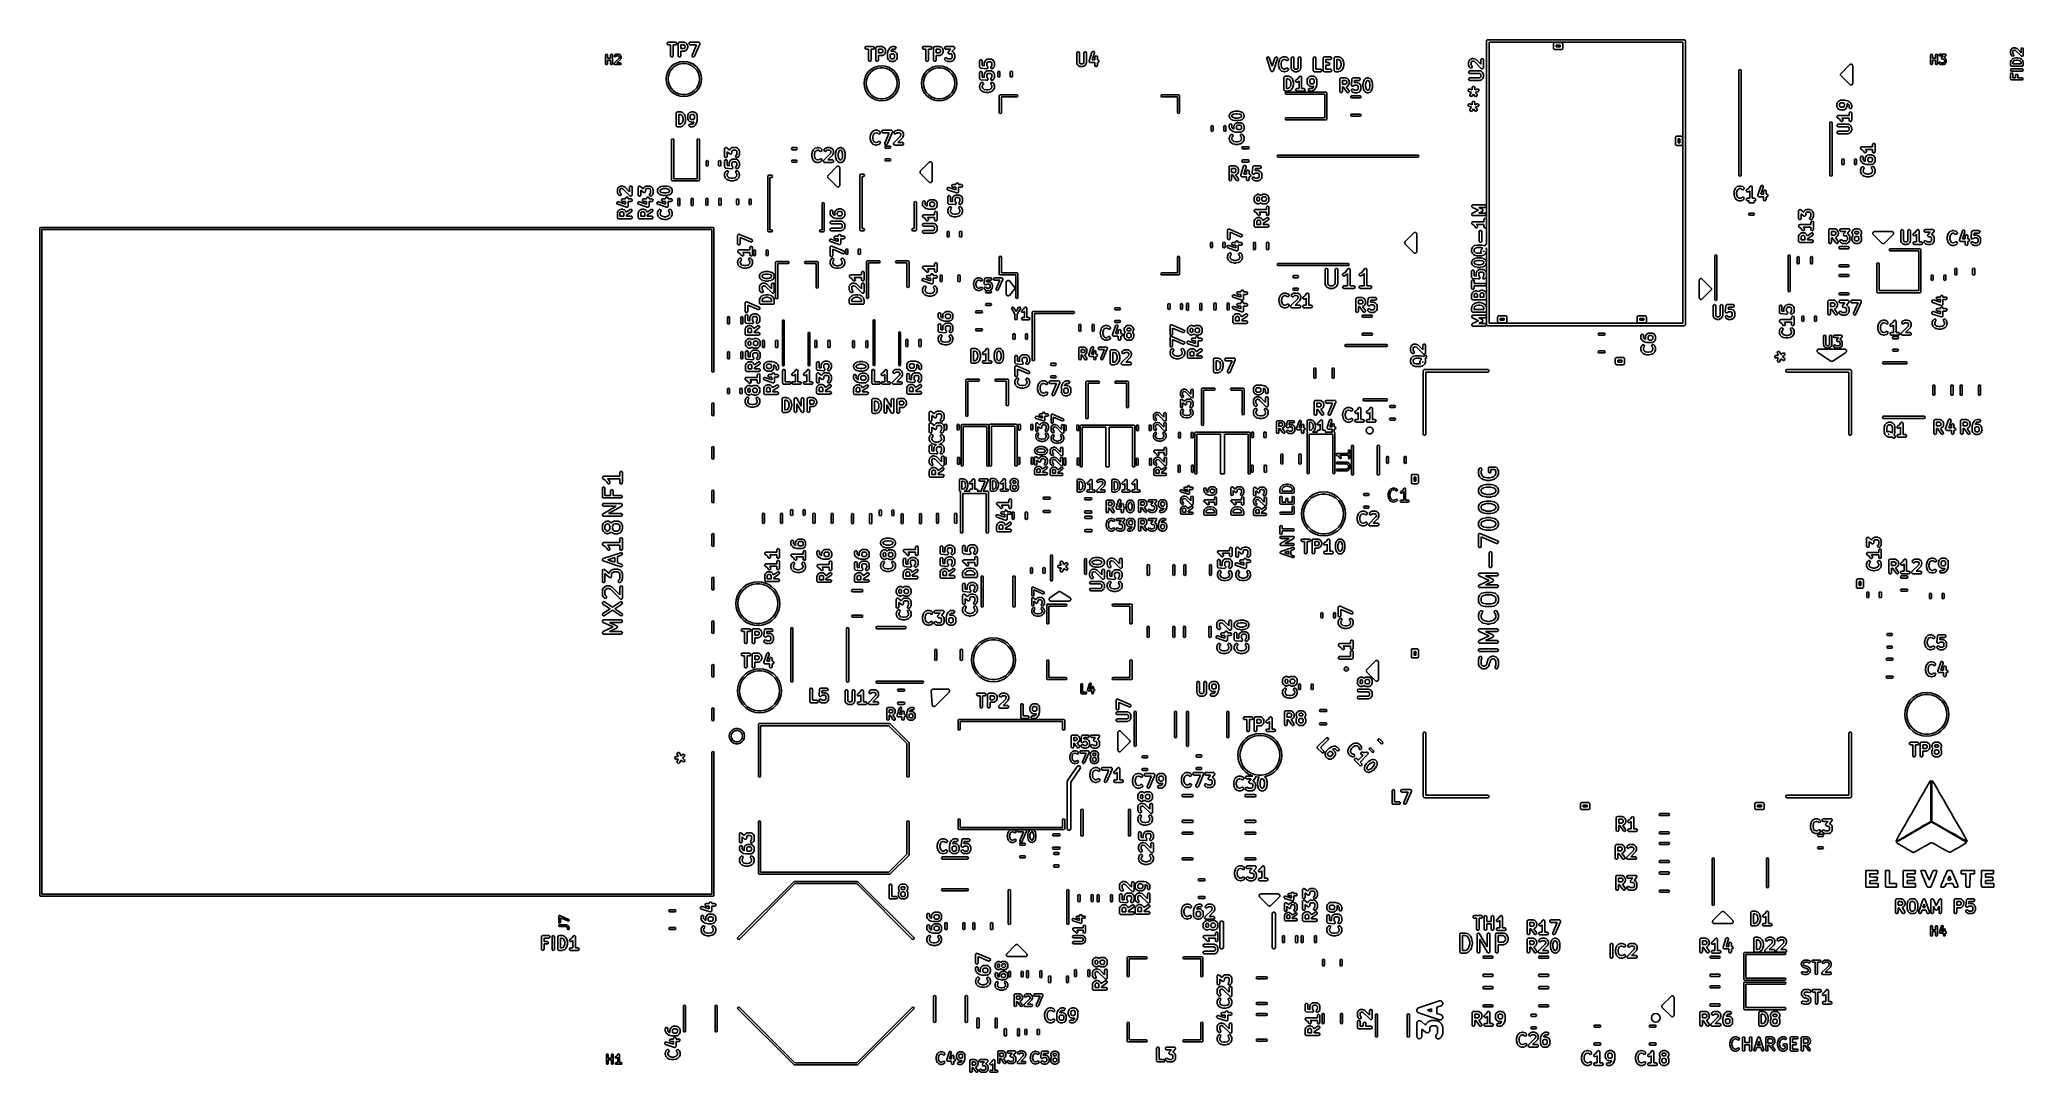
# Model space of a CAD drawing. Extents: x 72 to 186, y -144 to -85.
import ezdxf

# ---------------------------------------------------------------- set-up
doc = ezdxf.new("R2010")
doc.units = 0
doc.layers.add('BLACK', color=7, linetype='CONTINUOUS')

msp = doc.modelspace()

# ---------------------------------------------------------------- linework, layer by layer
at = {"layer": 'BLACK', "linetype": 'CONTINUOUS'}
for p, q in [((108.093, -85.255), (108.118, -85.2106)), ((108.102, -85.3055), (108.093, -85.255)), ((108.141, -85.3385), (108.102, -85.3055)), ((108.118, -85.2106), (108.167, -85.193)), ((108.167, -85.193), (108.567, -85.193)), ((108.567, -85.193), (108.592, -85.1976)), ((108.615, -85.3255), (108.567, -85.343)), ((108.592, -85.1976), (108.632, -85.2305)), ((108.641, -85.2811), (108.615, -85.3255)), ((108.632, -85.2305), (108.641, -85.2811)), ((108.725, -85.268), (108.727, -85.2583)), ((108.725, -85.968), (108.725, -85.268)), ((108.726, -85.255), (108.728, -85.2521)), ((108.727, -85.2583), (108.726, -85.255)), ((108.728, -85.2521), (108.73, -85.2424)), ((108.73, -85.2424), (108.742, -85.2275)), ((108.742, -85.2275), (108.752, -85.2106)), ((108.752, -85.2106), (108.758, -85.2083)), ((108.758, -85.2083), (108.762, -85.2031)), ((108.762, -85.2031), (108.782, -85.1997)), ((108.782, -85.1997), (108.8, -85.193)), ((108.8, -85.193), (109.067, -85.193)), ((109.067, -85.193), (109.092, -85.1976)), ((109.092, -85.1976), (109.096, -85.2004)), ((109.096, -85.2004), (109.1, -85.201)), ((109.1, -85.201), (109.167, -85.2343)), ((109.167, -85.2343), (109.185, -85.2476)), ((109.185, -85.2476), (109.186, -85.2483)), ((109.186, -85.2483), (109.22, -85.2817)), ((109.22, -85.2817), (109.233, -85.3)), ((109.233, -85.3), (109.234, -85.3012)), ((109.234, -85.3012), (109.267, -85.3678)), ((109.359, -85.255), (109.385, -85.2106)), ((109.368, -85.3055), (109.359, -85.255)), ((109.408, -85.3385), (109.368, -85.3055)), ((109.385, -85.2106), (109.433, -85.193)), ((109.433, -85.193), (109.9, -85.193)), ((109.969, -85.2976), (109.669, -85.9976)), ((109.9, -85.193), (109.926, -85.1976)), ((109.926, -85.1976), (109.932, -85.2033)), ((109.932, -85.2033), (109.941, -85.2053)), ((109.941, -85.2053), (109.952, -85.2193)), ((109.952, -85.2193), (109.965, -85.2305)), ((109.965, -85.2305), (109.966, -85.2393)), ((109.966, -85.2393), (109.972, -85.2464)), ((109.974, -85.2811), (109.969, -85.2887)), ((109.969, -85.2887), (109.969, -85.2976)), ((109.972, -85.2464), (109.971, -85.2638)), ((109.971, -85.2638), (109.974, -85.2811)), ((155.098, -85.122), (155.099, -85.1121)), ((155.098, -96.7976), (155.098, -85.122)), ((155.099, -85.1088), (155.101, -85.1058)), ((155.099, -85.1121), (155.099, -85.1088)), ((155.101, -85.1058), (155.102, -85.0959)), ((155.102, -85.0959), (155.115, -85.0808)), ((155.115, -85.0808), (155.125, -85.0636)), ((155.125, -85.0636), (155.131, -85.0613)), ((155.131, -85.0613), (155.136, -85.056)), ((155.136, -85.056), (155.155, -85.0526)), ((155.155, -85.0526), (155.174, -85.0458)), ((155.174, -85.0458), (166.426, -85.0458)), ((155.25, -85.1982), (155.25, -101.302)), ((166.35, -85.1982), (155.25, -85.1982)), ((158.933, -85.2872), (158.935, -85.2773)), ((158.933, -85.5412), (158.933, -85.2872)), ((158.934, -85.274), (158.936, -85.271)), ((158.935, -85.2773), (158.934, -85.274)), ((158.936, -85.271), (158.938, -85.2611)), ((158.938, -85.2611), (158.951, -85.246)), ((158.951, -85.246), (158.961, -85.2288)), ((158.961, -85.2288), (158.967, -85.2265)), ((158.967, -85.2265), (158.971, -85.2212)), ((158.971, -85.2212), (158.991, -85.2178)), ((158.991, -85.2178), (159.01, -85.211)), ((159.01, -85.211), (159.391, -85.211)), ((159.391, -85.211), (159.4, -85.2127)), ((159.4, -85.2127), (159.404, -85.2122)), ((159.404, -85.2122), (159.407, -85.2138)), ((159.407, -85.2138), (159.417, -85.2156)), ((159.417, -85.2156), (159.432, -85.2283)), ((159.432, -85.2283), (159.449, -85.2382)), ((159.449, -85.2382), (159.451, -85.2447)), ((159.451, -85.2447), (159.456, -85.2491)), ((159.456, -85.2491), (159.46, -85.2686)), ((159.46, -85.2686), (159.467, -85.2872)), ((159.467, -85.2872), (159.467, -85.5412)), ((166.35, -101.302), (166.35, -85.1982)), ((166.426, -85.0458), (166.436, -85.0475)), ((166.436, -85.0475), (166.439, -85.047)), ((166.439, -85.047), (166.442, -85.0486)), ((166.442, -85.0486), (166.452, -85.0504)), ((166.452, -85.0504), (166.467, -85.0631)), ((166.467, -85.0631), (166.484, -85.073)), ((166.484, -85.073), (166.487, -85.0795)), ((166.487, -85.0795), (166.492, -85.0839)), ((166.492, -85.0839), (166.496, -85.1034)), ((166.496, -85.1034), (166.502, -85.122)), ((166.502, -85.122), (166.502, -101.378)), ((104.569, -85.9261), (104.584, -85.8908)), ((104.569, -86.4261), (104.569, -85.9261)), ((104.584, -86.4615), (104.569, -86.4261)), ((104.584, -85.8908), (104.619, -85.8761)), ((104.619, -86.4761), (104.584, -86.4615)), ((104.619, -85.8761), (104.654, -85.8908)), ((104.654, -86.4615), (104.619, -86.4761)), ((104.654, -85.8908), (104.669, -85.9261)), ((104.669, -86.4261), (104.654, -86.4615)), ((104.669, -85.9261), (104.669, -86.1142)), ((104.669, -86.1142), (104.855, -86.1142)), ((104.855, -86.2142), (104.669, -86.2142)), ((104.669, -86.2142), (104.669, -86.4261)), ((104.855, -85.9261), (104.869, -85.8908)), ((104.855, -86.1142), (104.855, -85.9261)), ((104.855, -86.4261), (104.855, -86.2142)), ((104.869, -86.4615), (104.855, -86.4261)), ((104.869, -85.8908), (104.905, -85.8761)), ((104.905, -86.4761), (104.869, -86.4615)), ((104.905, -85.8761), (104.94, -85.8908)), ((104.94, -86.4615), (104.905, -86.4761)), ((104.94, -85.8908), (104.955, -85.9261)), ((104.955, -86.4261), (104.94, -86.4615)), ((104.955, -85.9261), (104.955, -86.4261)), ((105.045, -86.4261), (105.06, -86.3908)), ((105.06, -86.4615), (105.045, -86.4261)), ((105.06, -86.3908), (105.337, -86.1134)), ((105.06, -86.3908), (105.06, -86.3908)), ((105.095, -86.4761), (105.06, -86.4615)), ((105.069, -85.9737), (105.084, -85.9384)), ((105.084, -86.0091), (105.069, -85.9737)), ((105.084, -85.9384), (105.108, -85.9146)), ((105.119, -86.0237), (105.084, -86.0091)), ((105.108, -85.9146), (105.115, -85.9114)), ((105.115, -85.9114), (105.12, -85.9052)), ((105.154, -86.0091), (105.119, -86.0237)), ((105.12, -85.9052), (105.168, -85.8814)), ((105.172, -85.991), (105.154, -86.0091)), ((105.168, -85.8814), (105.18, -85.8806)), ((105.202, -85.9761), (105.172, -85.991)), ((105.18, -85.8806), (105.19, -85.8761)), ((105.19, -85.8761), (105.31, -85.8761)), ((105.298, -85.9761), (105.202, -85.9761)), ((105.416, -86.1757), (105.216, -86.3761)), ((105.216, -86.3761), (105.405, -86.3761)), ((105.328, -85.991), (105.298, -85.9761)), ((105.31, -85.8761), (105.32, -85.8806)), ((105.32, -85.8806), (105.332, -85.8814)), ((105.34, -86.0033), (105.328, -85.991)), ((105.332, -85.8814), (105.38, -85.9052)), ((105.337, -86.1134), (105.355, -86.0609)), ((105.355, -86.0331), (105.34, -86.0033)), ((105.355, -86.0609), (105.355, -86.0331)), ((105.38, -85.9052), (105.385, -85.9114)), ((105.385, -85.9114), (105.392, -85.9146)), ((105.392, -85.9146), (105.416, -85.9384)), ((105.405, -86.3761), (105.44, -86.3908)), ((105.44, -86.4615), (105.405, -86.4761)), ((105.416, -85.9384), (105.419, -85.946)), ((105.421, -86.165), (105.416, -86.1757)), ((105.419, -85.946), (105.426, -85.9514)), ((105.428, -86.1562), (105.421, -86.165)), ((105.426, -85.9514), (105.449, -85.999)), ((105.452, -86.0848), (105.428, -86.1562)), ((105.44, -86.3908), (105.455, -86.4261)), ((105.455, -86.4261), (105.44, -86.4615)), ((105.449, -85.999), (105.45, -86.0106)), ((105.45, -86.0106), (105.455, -86.0213)), ((105.455, -86.069), (105.452, -86.0766)), ((105.452, -86.0766), (105.452, -86.0848)), ((105.455, -86.0213), (105.455, -86.069)), ((108.167, -85.343), (108.141, -85.3385)), ((108.292, -85.343), (108.167, -85.343)), ((108.292, -85.968), (108.292, -85.343)), ((108.309, -86.0162), (108.292, -85.968)), ((108.354, -86.0419), (108.309, -86.0162)), ((108.336, -86.5858), (108.489, -86.4602)), ((108.404, -86.033), (108.354, -86.0419)), ((108.437, -85.9937), (108.404, -86.033)), ((108.442, -85.968), (108.437, -85.9937)), ((108.567, -85.343), (108.442, -85.343)), ((108.442, -85.343), (108.442, -85.968)), ((108.489, -86.4602), (108.663, -86.3669)), ((108.773, -86.4489), (108.603, -86.525)), ((108.663, -86.3669), (108.853, -86.3094)), ((108.743, -86.0162), (108.725, -85.968)), ((108.787, -86.0419), (108.743, -86.0162)), ((108.956, -86.41), (108.773, -86.4489)), ((108.837, -86.033), (108.787, -86.0419)), ((108.87, -85.9937), (108.837, -86.033)), ((108.853, -86.3094), (109.05, -86.29)), ((108.875, -85.968), (108.87, -85.9937)), ((109.049, -85.343), (108.875, -85.343)), ((108.875, -85.343), (108.875, -85.5597)), ((108.875, -85.5597), (109.049, -85.5597)), ((109.067, -85.7097), (108.875, -85.7097)), ((108.875, -85.7097), (108.875, -85.968)), ((109.144, -86.41), (108.956, -86.41)), ((109.089, -85.363), (109.049, -85.343)), ((109.049, -85.5597), (109.089, -85.5397)), ((109.05, -86.29), (109.247, -86.3094)), ((109.071, -85.7082), (109.067, -85.7097)), ((109.075, -85.7092), (109.071, -85.7082)), ((109.1, -85.7018), (109.075, -85.7092)), ((109.105, -85.3791), (109.089, -85.363)), ((109.089, -85.5397), (109.105, -85.5236)), ((109.167, -85.6684), (109.1, -85.7018)), ((109.125, -85.4191), (109.105, -85.3791)), ((109.105, -85.5236), (109.125, -85.4837)), ((109.125, -85.4837), (109.125, -85.4191)), ((109.327, -86.4489), (109.144, -86.41)), ((109.168, -85.6673), (109.167, -85.6684)), ((109.186, -85.6544), (109.168, -85.6673)), ((109.22, -85.6211), (109.186, -85.6544)), ((109.234, -85.6016), (109.22, -85.6196)), ((109.22, -85.6196), (109.22, -85.6211)), ((109.267, -85.5349), (109.234, -85.6016)), ((109.247, -86.3094), (109.437, -86.3669)), ((109.267, -85.3678), (109.275, -85.3928)), ((109.268, -85.5305), (109.267, -85.5349)), ((109.27, -85.527), (109.268, -85.5305)), ((109.275, -85.5014), (109.27, -85.527)), ((109.275, -85.3928), (109.273, -85.3972)), ((109.273, -85.3972), (109.275, -85.4014)), ((109.275, -85.4014), (109.275, -85.5014)), ((109.497, -86.525), (109.327, -86.4489)), ((109.433, -85.343), (109.408, -85.3385)), ((109.786, -85.343), (109.433, -85.343)), ((109.437, -86.3669), (109.611, -86.4602)), ((109.528, -85.9897), (109.531, -85.9385)), ((109.559, -86.0308), (109.528, -85.9897)), ((109.531, -85.9385), (109.786, -85.343)), ((109.609, -86.0425), (109.559, -86.0308)), ((109.655, -86.0194), (109.609, -86.0425)), ((109.611, -86.4602), (109.764, -86.5858)), ((109.669, -85.9976), (109.655, -86.0194)), ((119.443, -85.505), (119.468, -85.4606)), ((119.452, -85.5555), (119.443, -85.505)), ((119.491, -85.5885), (119.452, -85.5555)), ((119.468, -85.4606), (119.517, -85.443)), ((119.517, -85.593), (119.491, -85.5885)), ((119.517, -85.443), (119.917, -85.443)), ((119.642, -85.593), (119.517, -85.593)), ((119.642, -86.218), (119.642, -85.593)), ((119.659, -86.2662), (119.642, -86.218)), ((119.704, -86.2919), (119.659, -86.2662)), ((119.754, -86.283), (119.704, -86.2919)), ((119.787, -86.2437), (119.754, -86.283)), ((119.792, -86.218), (119.787, -86.2437)), ((119.917, -85.593), (119.792, -85.593)), ((119.792, -85.593), (119.792, -86.218)), ((119.917, -85.443), (119.942, -85.4476)), ((119.965, -85.5755), (119.917, -85.593)), ((119.942, -85.4476), (119.982, -85.4805)), ((119.991, -85.5311), (119.965, -85.5755)), ((119.982, -85.4805), (119.991, -85.5311)), ((120.075, -85.518), (120.077, -85.5083)), ((120.075, -86.218), (120.075, -85.518)), ((120.093, -86.2662), (120.075, -86.218)), ((120.076, -85.505), (120.078, -85.5021)), ((120.077, -85.5083), (120.076, -85.505)), ((120.078, -85.5021), (120.08, -85.4924)), ((120.08, -85.4924), (120.092, -85.4775)), ((120.092, -85.4775), (120.102, -85.4606)), ((120.137, -86.2919), (120.093, -86.2662)), ((120.102, -85.4606), (120.108, -85.4583)), ((120.108, -85.4583), (120.112, -85.4531)), ((120.112, -85.4531), (120.132, -85.4497)), ((120.132, -85.4497), (120.15, -85.443)), ((120.187, -86.283), (120.137, -86.2919)), ((120.15, -85.443), (120.417, -85.443)), ((120.22, -86.2437), (120.187, -86.283)), ((120.225, -86.218), (120.22, -86.2437)), ((120.399, -85.593), (120.225, -85.593)), ((120.225, -85.593), (120.225, -85.8097)), ((120.225, -85.8097), (120.399, -85.8097)), ((120.417, -85.9597), (120.225, -85.9597)), ((120.225, -85.9597), (120.225, -86.218)), ((120.439, -85.613), (120.399, -85.593)), ((120.399, -85.8097), (120.439, -85.7897)), ((120.417, -85.443), (120.442, -85.4476)), ((120.421, -85.9582), (120.417, -85.9597)), ((120.425, -85.9592), (120.421, -85.9582)), ((120.45, -85.9518), (120.425, -85.9592)), ((120.455, -85.6291), (120.439, -85.613)), ((120.439, -85.7897), (120.455, -85.7736)), ((120.442, -85.4476), (120.446, -85.4504)), ((120.446, -85.4504), (120.45, -85.451)), ((120.45, -85.451), (120.517, -85.4843)), ((120.517, -85.9184), (120.45, -85.9518)), ((120.475, -85.6691), (120.455, -85.6291)), ((120.455, -85.7736), (120.475, -85.7337)), ((120.475, -85.7337), (120.475, -85.6691)), ((120.517, -85.4843), (120.535, -85.4976)), ((120.518, -85.9173), (120.517, -85.9184)), ((120.536, -85.9044), (120.518, -85.9173)), ((120.535, -85.4976), (120.536, -85.4983)), ((120.536, -85.4983), (120.57, -85.5317)), ((120.57, -85.8711), (120.536, -85.9044)), ((120.57, -85.5317), (120.583, -85.55)), ((120.584, -85.8516), (120.57, -85.8696)), ((120.57, -85.8696), (120.57, -85.8711)), ((120.583, -85.55), (120.584, -85.5512)), ((120.584, -85.5512), (120.617, -85.6178)), ((120.617, -85.7849), (120.584, -85.8516)), ((120.617, -85.6178), (120.625, -85.6428)), ((120.618, -85.7805), (120.617, -85.7849)), ((120.62, -85.777), (120.618, -85.7805)), ((120.625, -85.7514), (120.62, -85.777)), ((120.625, -85.6428), (120.623, -85.6472)), ((120.623, -85.6472), (120.625, -85.6514)), ((120.625, -85.6514), (120.625, -85.7514)), ((120.742, -85.818), (120.744, -85.8033)), ((120.742, -86.0847), (120.742, -85.818)), ((120.743, -86.0889), (120.742, -86.0847)), ((120.742, -86.0933), (120.743, -86.0889)), ((120.75, -86.1182), (120.742, -86.0933)), ((120.744, -85.7998), (120.777, -85.6665)), ((120.744, -85.8033), (120.744, -85.7998)), ((120.783, -86.1849), (120.75, -86.1182)), ((120.777, -85.6665), (120.787, -85.6435)), ((120.784, -86.186), (120.783, -86.1849)), ((120.797, -86.2044), (120.784, -86.186)), ((120.787, -85.6435), (120.788, -85.6431)), ((120.788, -85.6431), (120.854, -85.5431)), ((120.83, -86.2377), (120.797, -86.2044)), ((120.832, -86.2384), (120.83, -86.2377)), ((120.85, -86.2518), (120.832, -86.2384)), ((120.916, -86.2851), (120.85, -86.2518)), ((120.854, -85.5431), (120.862, -85.5348)), ((120.862, -85.5348), (120.864, -85.5317)), ((120.864, -85.5317), (120.897, -85.4983)), ((120.912, -85.8958), (120.892, -85.9357)), ((120.892, -85.9357), (120.892, -86.067)), ((120.892, -86.067), (120.912, -86.1069)), ((120.897, -85.4983), (120.915, -85.4855)), ((120.928, -85.8797), (120.912, -85.8958)), ((120.912, -86.1069), (120.928, -86.1231)), ((120.915, -85.4855), (120.916, -85.4843)), ((120.916, -85.4843), (120.983, -85.451)), ((120.921, -86.2856), (120.916, -86.2851)), ((120.919, -85.7168), (120.941, -85.7102)), ((120.92, -85.7155), (120.919, -85.7168)), ((120.975, -85.6325), (120.92, -85.7155)), ((120.924, -86.2885), (120.921, -86.2856)), ((120.95, -86.293), (120.924, -86.2885)), ((120.968, -85.8597), (120.928, -85.8797)), ((120.928, -86.1231), (120.968, -86.143)), ((120.941, -85.7102), (120.946, -85.7112)), ((120.946, -85.7112), (120.95, -85.7097)), ((120.95, -85.7097), (121.083, -85.7097)), ((121.083, -86.293), (120.95, -86.293)), ((121.066, -85.8597), (120.968, -85.8597)), ((120.968, -86.143), (121.066, -86.143)), ((120.994, -85.613), (120.975, -85.6325)), ((120.983, -85.451), (121.008, -85.4435)), ((121.034, -85.593), (120.994, -85.613)), ((121.008, -85.4435), (121.012, -85.4446)), ((121.012, -85.4446), (121.017, -85.443)), ((121.017, -85.443), (121.15, -85.443)), ((121.15, -85.593), (121.034, -85.593)), ((121.106, -85.8797), (121.066, -85.8597)), ((121.066, -86.143), (121.106, -86.1231)), ((121.083, -85.7097), (121.109, -85.7142)), ((121.088, -86.2915), (121.083, -86.293)), ((121.092, -86.2925), (121.088, -86.2915)), ((121.117, -86.2851), (121.092, -86.2925)), ((121.122, -85.8958), (121.106, -85.8797)), ((121.106, -86.1231), (121.122, -86.1069)), ((121.109, -85.7142), (121.112, -85.7171)), ((121.112, -85.7171), (121.117, -85.7176)), ((121.117, -85.7176), (121.184, -85.751)), ((121.184, -86.2518), (121.117, -86.2851)), ((121.142, -85.9357), (121.122, -85.8958)), ((121.122, -86.1069), (121.142, -86.067)), ((121.142, -86.067), (121.142, -85.9357)), ((121.15, -85.443), (121.176, -85.4476)), ((121.198, -85.5755), (121.15, -85.593)), ((121.176, -85.4476), (121.215, -85.4805)), ((121.184, -85.751), (121.202, -85.7643)), ((121.185, -86.2506), (121.184, -86.2518)), ((121.203, -86.2377), (121.185, -86.2506)), ((121.224, -85.5311), (121.198, -85.5755)), ((121.202, -85.7643), (121.203, -85.765)), ((121.203, -85.765), (121.236, -85.7983)), ((121.236, -86.2044), (121.203, -86.2377)), ((121.215, -85.4805), (121.224, -85.5311)), ((121.236, -85.7983), (121.249, -85.8167)), ((121.237, -86.2029), (121.236, -86.2044)), ((121.25, -86.1849), (121.237, -86.2029)), ((121.249, -85.8167), (121.25, -85.8178)), ((121.25, -85.8178), (121.284, -85.8845)), ((121.284, -86.1182), (121.25, -86.1849)), ((121.284, -85.8845), (121.291, -85.9095)), ((121.287, -86.1104), (121.284, -86.1138)), ((121.284, -86.1138), (121.284, -86.1182)), ((121.292, -86.0847), (121.287, -86.1104)), ((121.291, -85.9095), (121.29, -85.9138)), ((121.29, -85.9138), (121.292, -85.918)), ((121.292, -85.918), (121.292, -86.0847)), ((122.743, -85.505), (122.768, -85.4606)), ((122.752, -85.5555), (122.743, -85.505)), ((122.791, -85.5885), (122.752, -85.5555)), ((122.768, -85.4606), (122.817, -85.443)), ((122.817, -85.593), (122.791, -85.5885)), ((122.817, -85.443), (123.217, -85.443)), ((122.942, -85.593), (122.817, -85.593)), ((122.942, -86.218), (122.942, -85.593)), ((122.959, -86.2662), (122.942, -86.218)), ((123.004, -86.2919), (122.959, -86.2662)), ((123.054, -86.283), (123.004, -86.2919)), ((123.087, -86.2437), (123.054, -86.283)), ((123.092, -86.218), (123.087, -86.2437)), ((123.217, -85.593), (123.092, -85.593)), ((123.092, -85.593), (123.092, -86.218)), ((123.217, -85.443), (123.242, -85.4476)), ((123.265, -85.5755), (123.217, -85.593)), ((123.242, -85.4476), (123.282, -85.4805)), ((123.291, -85.5311), (123.265, -85.5755)), ((123.282, -85.4805), (123.291, -85.5311)), ((123.375, -85.518), (123.377, -85.5083)), ((123.375, -86.218), (123.375, -85.518)), ((123.393, -86.2662), (123.375, -86.218)), ((123.376, -85.505), (123.378, -85.5021)), ((123.377, -85.5083), (123.376, -85.505)), ((123.378, -85.5021), (123.38, -85.4924)), ((123.38, -85.4924), (123.392, -85.4775)), ((123.392, -85.4775), (123.402, -85.4606)), ((123.437, -86.2919), (123.393, -86.2662)), ((123.402, -85.4606), (123.408, -85.4583)), ((123.408, -85.4583), (123.412, -85.4531)), ((123.412, -85.4531), (123.432, -85.4497)), ((123.432, -85.4497), (123.45, -85.443)), ((123.487, -86.283), (123.437, -86.2919)), ((123.45, -85.443), (123.717, -85.443)), ((123.52, -86.2437), (123.487, -86.283)), ((123.525, -86.218), (123.52, -86.2437)), ((123.699, -85.593), (123.525, -85.593)), ((123.525, -85.593), (123.525, -85.8097)), ((123.525, -85.8097), (123.699, -85.8097)), ((123.717, -85.9597), (123.525, -85.9597)), ((123.525, -85.9597), (123.525, -86.218)), ((123.739, -85.613), (123.699, -85.593)), ((123.699, -85.8097), (123.739, -85.7897)), ((123.717, -85.443), (123.742, -85.4476)), ((123.721, -85.9582), (123.717, -85.9597)), ((123.725, -85.9592), (123.721, -85.9582)), ((123.75, -85.9518), (123.725, -85.9592)), ((123.755, -85.6291), (123.739, -85.613)), ((123.739, -85.7897), (123.755, -85.7736)), ((123.742, -85.4476), (123.746, -85.4504)), ((123.746, -85.4504), (123.75, -85.451)), ((123.75, -85.451), (123.817, -85.4843)), ((123.817, -85.9184), (123.75, -85.9518)), ((123.775, -85.6691), (123.755, -85.6291)), ((123.755, -85.7736), (123.775, -85.7337)), ((123.775, -85.7337), (123.775, -85.6691)), ((123.817, -85.4843), (123.835, -85.4976)), ((123.818, -85.9173), (123.817, -85.9184)), ((123.836, -85.9044), (123.818, -85.9173)), ((123.835, -85.4976), (123.836, -85.4983)), ((123.836, -85.4983), (123.87, -85.5317)), ((123.87, -85.8711), (123.836, -85.9044)), ((123.87, -85.5317), (123.883, -85.55)), ((123.884, -85.8516), (123.87, -85.8696)), ((123.87, -85.8696), (123.87, -85.8711)), ((123.883, -85.55), (123.884, -85.5512)), ((123.884, -85.5512), (123.917, -85.6178)), ((123.917, -85.7849), (123.884, -85.8516)), ((123.917, -85.6178), (123.925, -85.6428)), ((123.918, -85.7805), (123.917, -85.7849)), ((123.92, -85.777), (123.918, -85.7805)), ((123.925, -85.7514), (123.92, -85.777)), ((123.925, -85.6428), (123.923, -85.6472)), ((123.923, -85.6472), (123.925, -85.6514)), ((123.925, -85.6514), (123.925, -85.7514)), ((124.009, -85.505), (124.035, -85.4606)), ((124.018, -85.5555), (124.009, -85.505)), ((124.011, -86.132), (124.04, -86.0899)), ((124.015, -86.1831), (124.011, -86.132)), ((124.03, -86.2044), (124.015, -86.1831)), ((124.058, -85.5885), (124.018, -85.5555)), ((124.064, -86.2377), (124.03, -86.2044)), ((124.035, -85.4606), (124.083, -85.443)), ((124.04, -86.0899), (124.09, -86.0767)), ((124.083, -85.593), (124.058, -85.5885)), ((124.065, -86.2384), (124.064, -86.2377)), ((124.083, -86.2518), (124.065, -86.2384)), ((124.083, -85.443), (124.517, -85.443)), ((124.351, -85.593), (124.083, -85.593)), ((124.15, -86.2851), (124.083, -86.2518)), ((124.09, -86.0767), (124.136, -86.0983)), ((124.136, -86.0983), (124.161, -86.1231)), ((124.154, -86.2856), (124.15, -86.2851)), ((124.158, -86.2885), (124.154, -86.2856)), ((124.183, -86.293), (124.158, -86.2885)), ((124.161, -86.1231), (124.201, -86.143)), ((124.383, -86.293), (124.183, -86.293)), ((124.201, -86.143), (124.366, -86.143)), ((124.208, -85.7831), (124.211, -85.7776)), ((124.215, -85.8023), (124.208, -85.7831)), ((124.209, -85.7717), (124.22, -85.7542)), ((124.211, -85.7776), (124.209, -85.7717)), ((124.218, -85.8222), (124.215, -85.8023)), ((124.223, -85.826), (124.218, -85.8222)), ((124.22, -85.7542), (124.227, -85.7353)), ((124.225, -85.8317), (124.223, -85.826)), ((124.242, -85.8422), (124.225, -85.8317)), ((124.227, -85.7353), (124.351, -85.593)), ((124.258, -85.8552), (124.242, -85.8422)), ((124.266, -85.8567), (124.258, -85.8552)), ((124.269, -85.8583), (124.266, -85.8567)), ((124.272, -85.8577), (124.269, -85.8583)), ((124.283, -85.8597), (124.272, -85.8577)), ((124.366, -85.8597), (124.283, -85.8597)), ((124.406, -85.8797), (124.366, -85.8597)), ((124.366, -86.143), (124.406, -86.1231)), ((124.388, -86.2915), (124.383, -86.293)), ((124.392, -86.2925), (124.388, -86.2915)), ((124.417, -86.2851), (124.392, -86.2925)), ((124.422, -85.8958), (124.406, -85.8797)), ((124.406, -86.1231), (124.422, -86.1069)), ((124.484, -86.2518), (124.417, -86.2851)), ((124.442, -85.9357), (124.422, -85.8958)), ((124.422, -86.1069), (124.442, -86.067)), ((124.573, -85.5674), (124.434, -85.7262)), ((124.434, -85.7262), (124.484, -85.751)), ((124.442, -86.067), (124.442, -85.9357)), ((124.484, -85.751), (124.502, -85.7643)), ((124.485, -86.2506), (124.484, -86.2518)), ((124.503, -86.2377), (124.485, -86.2506)), ((124.502, -85.7643), (124.503, -85.765)), ((124.503, -85.765), (124.536, -85.7983)), ((124.536, -86.2044), (124.503, -86.2377)), ((124.517, -85.443), (124.528, -85.445)), ((124.528, -85.445), (124.531, -85.4445)), ((124.531, -85.4445), (124.534, -85.4461)), ((124.534, -85.4461), (124.542, -85.4476)), ((124.536, -85.7983), (124.549, -85.8167)), ((124.537, -86.2029), (124.536, -86.2044)), ((124.55, -86.1849), (124.537, -86.2029)), ((124.542, -85.4476), (124.558, -85.4606)), ((124.549, -85.8167), (124.55, -85.8178)), ((124.55, -85.8178), (124.584, -85.8845)), ((124.584, -86.1182), (124.55, -86.1849)), ((124.558, -85.4606), (124.575, -85.471)), ((124.58, -85.5486), (124.573, -85.5674)), ((124.575, -85.471), (124.577, -85.4767)), ((124.577, -85.4767), (124.582, -85.4805)), ((124.591, -85.5311), (124.58, -85.5486)), ((124.582, -85.4805), (124.585, -85.5004)), ((124.584, -85.8845), (124.591, -85.9095)), ((124.587, -86.1104), (124.584, -86.1138)), ((124.584, -86.1138), (124.584, -86.1182)), ((124.585, -85.5004), (124.592, -85.5196)), ((124.592, -86.0847), (124.587, -86.1104)), ((124.592, -85.5196), (124.589, -85.5252)), ((124.589, -85.5252), (124.591, -85.5311)), ((124.591, -85.9095), (124.59, -85.9138)), ((124.59, -85.9138), (124.592, -85.918)), ((124.592, -85.918), (124.592, -86.0847)), ((126.021, -86.27), (126.026, -86.2443)), ((126.021, -86.6033), (126.021, -86.27)), ((126.026, -86.2443), (126.059, -86.205)), ((126.059, -86.205), (126.109, -86.1961)), ((126.109, -86.1961), (126.153, -86.2218)), ((126.153, -86.2218), (126.171, -86.27)), ((126.171, -86.27), (126.171, -86.5355)), ((126.288, -86.37), (126.292, -86.3443)), ((126.288, -86.5367), (126.288, -86.37)), ((126.292, -86.3443), (126.295, -86.3409)), ((126.295, -86.3409), (126.296, -86.3365)), ((126.296, -86.3365), (126.329, -86.2698)), ((126.329, -86.2698), (126.342, -86.2518)), ((126.342, -86.2518), (126.343, -86.2503)), ((126.343, -86.2503), (126.376, -86.217)), ((126.376, -86.217), (126.395, -86.2041)), ((126.395, -86.2041), (126.396, -86.2029)), ((126.396, -86.2029), (126.462, -86.1696)), ((126.458, -86.3478), (126.438, -86.3877)), ((126.438, -86.3877), (126.438, -86.519)), ((126.474, -86.3316), (126.458, -86.3478)), ((126.462, -86.1696), (126.487, -86.1622)), ((126.514, -86.3117), (126.474, -86.3316)), ((126.487, -86.1622), (126.492, -86.1632)), ((126.492, -86.1632), (126.496, -86.1617)), ((126.496, -86.1617), (126.663, -86.1617)), ((126.645, -86.3117), (126.514, -86.3117)), ((126.685, -86.3316), (126.645, -86.3117)), ((126.663, -86.1617), (126.688, -86.1662)), ((126.701, -86.3478), (126.685, -86.3316)), ((126.688, -86.1662), (126.692, -86.1691)), ((126.692, -86.1691), (126.696, -86.1696)), ((126.696, -86.1696), (126.763, -86.2029)), ((126.721, -86.3877), (126.701, -86.3478)), ((126.721, -86.519), (126.721, -86.3877)), ((126.763, -86.2029), (126.781, -86.2163)), ((126.781, -86.2163), (126.782, -86.217)), ((126.782, -86.217), (126.816, -86.2503)), ((126.816, -86.2503), (126.829, -86.2687)), ((126.829, -86.2687), (126.83, -86.2698)), ((126.83, -86.2698), (126.863, -86.3365)), ((126.863, -86.3365), (126.871, -86.3614)), ((126.871, -86.3614), (126.869, -86.3658)), ((126.869, -86.3658), (126.871, -86.37)), ((126.871, -86.37), (126.871, -86.5367)), ((131.592, -85.816), (131.596, -85.7904)), ((131.592, -86.3827), (131.592, -85.816)), ((131.593, -86.3869), (131.592, -86.3827)), ((131.592, -86.3913), (131.593, -86.3869)), ((131.6, -86.4162), (131.592, -86.3913)), ((131.596, -85.7904), (131.629, -85.7511)), ((131.633, -86.4829), (131.6, -86.4162)), ((131.629, -85.7511), (131.68, -85.7422)), ((131.68, -85.7422), (131.724, -85.7678)), ((131.724, -85.7678), (131.742, -85.816)), ((131.742, -85.816), (131.742, -86.365)), ((131.742, -86.365), (131.762, -86.4049)), ((131.762, -86.4049), (131.778, -86.4211)), ((131.778, -86.4211), (131.818, -86.441)), ((131.818, -86.441), (131.916, -86.441)), ((131.916, -86.441), (131.956, -86.4211)), ((131.956, -86.4211), (131.972, -86.4049)), ((131.972, -86.4049), (131.992, -86.365)), ((131.992, -85.816), (131.996, -85.7904)), ((131.992, -86.365), (131.992, -85.816)), ((131.996, -85.7904), (132.029, -85.7511)), ((132.029, -85.7511), (132.08, -85.7422)), ((132.08, -85.7422), (132.124, -85.7678)), ((132.134, -86.4162), (132.1, -86.4829)), ((132.124, -85.7678), (132.142, -85.816)), ((132.137, -86.4084), (132.134, -86.4118)), ((132.134, -86.4118), (132.134, -86.4162)), ((132.142, -86.3827), (132.137, -86.4084)), ((132.142, -85.816), (132.142, -86.3827)), ((132.293, -86.2697), (132.296, -86.2647)), ((132.296, -86.2898), (132.293, -86.2697)), ((132.296, -86.259), (132.462, -85.759)), ((132.296, -86.2647), (132.296, -86.259)), ((132.297, -86.3103), (132.296, -86.2898)), ((132.301, -86.3146), (132.297, -86.3103)), ((132.302, -86.3202), (132.301, -86.3146)), ((132.317, -86.3333), (132.302, -86.3202)), ((132.331, -86.3487), (132.317, -86.3333)), ((132.337, -86.3495), (132.331, -86.3487)), ((132.341, -86.3532), (132.337, -86.3495)), ((132.367, -86.3577), (132.341, -86.3532)), ((132.625, -86.3577), (132.367, -86.3577)), ((132.462, -85.759), (132.475, -85.7361)), ((132.604, -85.8064), (132.471, -86.2077)), ((132.471, -86.2077), (132.625, -86.2077)), ((132.475, -85.7361), (132.518, -85.7092)), ((132.518, -85.7092), (132.569, -85.7167)), ((132.569, -85.7167), (132.603, -85.7551)), ((132.603, -85.7551), (132.604, -85.8064)), ((132.625, -86.0494), (132.63, -86.0237)), ((132.625, -86.2077), (132.625, -86.0494)), ((132.625, -86.516), (132.625, -86.3577)), ((132.63, -86.0237), (132.662, -85.9844)), ((132.662, -85.9844), (132.713, -85.9755)), ((132.713, -85.9755), (132.757, -86.0012)), ((132.757, -86.0012), (132.775, -86.0494)), ((132.775, -86.0494), (132.775, -86.2077)), ((132.775, -86.2077), (132.8, -86.2077)), ((132.8, -86.3577), (132.775, -86.3577)), ((132.775, -86.3577), (132.775, -86.516)), ((132.8, -86.2077), (132.826, -86.2122)), ((132.848, -86.3402), (132.8, -86.3577)), ((132.826, -86.2122), (132.865, -86.2452)), ((132.874, -86.2957), (132.848, -86.3402)), ((132.865, -86.2452), (132.874, -86.2957)), ((142.49, -86.1045), (142.509, -86.0568)), ((142.494, -86.1302), (142.49, -86.1045)), ((142.728, -86.8302), (142.494, -86.1302)), ((142.509, -86.0568), (142.554, -86.0323)), ((142.554, -86.0323), (142.605, -86.0426)), ((142.605, -86.0426), (142.637, -86.0828)), ((142.637, -86.0828), (142.799, -86.5694)), ((142.799, -86.5694), (142.961, -86.0828)), ((143.103, -86.1302), (142.87, -86.8302)), ((142.961, -86.0828), (142.973, -86.0599)), ((142.973, -86.0599), (143.017, -86.0331)), ((143.017, -86.0331), (143.068, -86.0406)), ((143.068, -86.0406), (143.102, -86.079)), ((143.102, -86.079), (143.103, -86.1302)), ((143.157, -86.4065), (143.16, -86.3918)), ((143.157, -86.5065), (143.157, -86.4065)), ((143.159, -86.3883), (143.193, -86.255)), ((143.16, -86.3918), (143.159, -86.3883)), ((143.193, -86.255), (143.198, -86.2432)), ((143.198, -86.2397), (143.232, -86.173)), ((143.198, -86.2432), (143.198, -86.2397)), ((143.232, -86.173), (143.245, -86.155)), ((143.245, -86.155), (143.246, -86.1535)), ((143.246, -86.1535), (143.312, -86.0868)), ((143.336, -86.2994), (143.307, -86.4158)), ((143.307, -86.4158), (143.307, -86.4973)), ((143.312, -86.0868), (143.334, -86.0719)), ((143.334, -86.0719), (143.338, -86.0715)), ((143.36, -86.251), (143.336, -86.2994)), ((143.338, -86.0715), (143.342, -86.0687)), ((143.342, -86.0687), (143.442, -86.0354)), ((143.406, -86.2054), (143.36, -86.251)), ((143.478, -86.1815), (143.406, -86.2054)), ((143.442, -86.0354), (143.464, -86.0321)), ((143.464, -86.0321), (143.465, -86.0315)), ((143.465, -86.0315), (143.532, -86.0315)), ((143.52, -86.1815), (143.478, -86.1815)), ((143.592, -86.2054), (143.52, -86.1815)), ((143.532, -86.0315), (143.554, -86.0354)), ((143.554, -86.0354), (143.556, -86.0354)), ((143.556, -86.0354), (143.656, -86.0687)), ((143.612, -86.2262), (143.592, -86.2054)), ((143.659, -86.2479), (143.612, -86.2262)), ((143.656, -86.0687), (143.679, -86.0811)), ((143.708, -86.2346), (143.659, -86.2479)), ((143.679, -86.0811), (143.681, -86.0849)), ((143.681, -86.0849), (143.685, -86.0868)), ((143.685, -86.0868), (143.718, -86.1202)), ((143.738, -86.1926), (143.708, -86.2346)), ((143.718, -86.1202), (143.733, -86.1415)), ((143.733, -86.1415), (143.738, -86.1926)), ((143.89, -86.1065), (143.895, -86.0809)), ((143.89, -86.6732), (143.89, -86.1065)), ((143.895, -86.0809), (143.928, -86.0416)), ((143.928, -86.0416), (143.978, -86.0327)), ((143.978, -86.0327), (144.023, -86.0583)), ((144.023, -86.0583), (144.04, -86.1065)), ((144.04, -86.1065), (144.04, -86.6555)), ((144.29, -86.1065), (144.295, -86.0809)), ((144.29, -86.6555), (144.29, -86.1065)), ((144.295, -86.0809), (144.328, -86.0416)), ((144.328, -86.0416), (144.378, -86.0327)), ((144.378, -86.0327), (144.423, -86.0583)), ((144.423, -86.0583), (144.44, -86.1065)), ((144.44, -86.1065), (144.44, -86.6732)), ((145.157, -86.1065), (145.162, -86.0809)), ((145.157, -86.8065), (145.157, -86.1065)), ((145.162, -86.0809), (145.195, -86.0416)), ((145.195, -86.0416), (145.245, -86.0327)), ((145.245, -86.0327), (145.289, -86.0583)), ((145.289, -86.0583), (145.307, -86.1065)), ((145.307, -86.1065), (145.307, -86.7315)), ((145.724, -86.1065), (145.725, -86.0968)), ((145.724, -86.8065), (145.724, -86.1065)), ((145.725, -86.0935), (145.726, -86.0906)), ((145.725, -86.0968), (145.725, -86.0935)), ((145.726, -86.0906), (145.728, -86.0809)), ((145.728, -86.0809), (145.741, -86.066)), ((145.741, -86.066), (145.75, -86.0491)), ((145.75, -86.0491), (145.757, -86.0468)), ((145.757, -86.0468), (145.761, -86.0416)), ((145.761, -86.0416), (145.78, -86.0382)), ((145.78, -86.0382), (145.799, -86.0315)), ((145.799, -86.0315), (146.132, -86.0315)), ((146.132, -86.1815), (145.874, -86.1815)), ((145.874, -86.1815), (145.874, -86.3649)), ((145.874, -86.3649), (146.032, -86.3649)), ((146.032, -86.3649), (146.058, -86.3694)), ((146.058, -86.3694), (146.097, -86.4024)), ((146.106, -86.4529), (146.08, -86.4973)), ((146.097, -86.4024), (146.106, -86.4529)), ((146.132, -86.0315), (146.158, -86.0361)), ((146.18, -86.164), (146.132, -86.1815)), ((146.158, -86.0361), (146.197, -86.069)), ((146.206, -86.1196), (146.18, -86.164)), ((146.197, -86.069), (146.206, -86.1196)), ((146.357, -86.1065), (146.359, -86.0968)), ((146.357, -86.8065), (146.357, -86.1065)), ((146.358, -86.0935), (146.36, -86.0906)), ((146.359, -86.0968), (146.358, -86.0935)), ((146.36, -86.0906), (146.362, -86.0809)), ((146.362, -86.0809), (146.374, -86.066)), ((146.374, -86.066), (146.384, -86.0491)), ((146.384, -86.0491), (146.39, -86.0468)), ((146.39, -86.0468), (146.395, -86.0416)), ((146.395, -86.0416), (146.414, -86.0382)), ((146.414, -86.0382), (146.432, -86.0315)), ((146.432, -86.0315), (146.599, -86.0315)), ((146.587, -86.1815), (146.507, -86.1815)), ((146.507, -86.1815), (146.507, -86.7315)), ((146.658, -86.2054), (146.587, -86.1815)), ((146.599, -86.0315), (146.621, -86.0354)), ((146.621, -86.0354), (146.622, -86.0354)), ((146.622, -86.0354), (146.722, -86.0687)), ((146.704, -86.251), (146.658, -86.2054)), ((146.728, -86.2994), (146.704, -86.251)), ((146.722, -86.0687), (146.745, -86.0811)), ((146.757, -86.4158), (146.728, -86.2994)), ((146.745, -86.0811), (146.748, -86.0849)), ((146.748, -86.0849), (146.752, -86.0868)), ((146.752, -86.0868), (146.818, -86.1535)), ((146.757, -86.4973), (146.757, -86.4158)), ((146.818, -86.1535), (146.831, -86.1719)), ((146.831, -86.1719), (146.832, -86.173)), ((146.832, -86.173), (146.866, -86.2397)), ((146.866, -86.2397), (146.869, -86.2521)), ((146.869, -86.2521), (146.871, -86.255)), ((146.871, -86.255), (146.905, -86.3883)), ((146.905, -86.3883), (146.906, -86.4033)), ((146.906, -86.4033), (146.907, -86.4065)), ((146.907, -86.4065), (146.907, -86.5065)), ((154.066, -86.3417), (154.071, -86.316)), ((154.066, -86.5083), (154.066, -86.3417)), ((154.071, -86.316), (154.073, -86.3126)), ((154.073, -86.3126), (154.074, -86.3081)), ((154.074, -86.3081), (154.107, -86.2415)), ((154.107, -86.2415), (154.121, -86.2234)), ((154.121, -86.222), (154.155, -86.1886)), ((154.121, -86.2234), (154.121, -86.222)), ((154.155, -86.1886), (154.173, -86.1758)), ((154.173, -86.1758), (154.174, -86.1746)), ((154.174, -86.1746), (154.241, -86.1412)), ((154.236, -86.3194), (154.216, -86.3594)), ((154.216, -86.3594), (154.216, -86.4906)), ((154.252, -86.3033), (154.236, -86.3194)), ((154.241, -86.1412), (154.266, -86.1338)), ((154.292, -86.2833), (154.252, -86.3033)), ((154.266, -86.1338), (154.27, -86.1349)), ((154.27, -86.1349), (154.274, -86.1333)), ((154.274, -86.1333), (154.341, -86.1333)), ((154.329, -86.2833), (154.292, -86.2833)), ((154.401, -86.3072), (154.329, -86.2833)), ((154.341, -86.1333), (154.363, -86.1372)), ((154.363, -86.1372), (154.365, -86.1372)), ((154.365, -86.1372), (154.465, -86.1705)), ((154.788, -86.6947), (154.401, -86.3072)), ((154.465, -86.1705), (154.488, -86.1829)), ((154.488, -86.1829), (154.49, -86.1867)), ((154.49, -86.1867), (154.494, -86.1886)), ((154.494, -86.1886), (154.766, -86.4606)), ((154.766, -86.2083), (154.771, -86.1827)), ((154.766, -86.4606), (154.766, -86.2083)), ((154.771, -86.1827), (154.804, -86.1434)), ((154.804, -86.1434), (154.854, -86.1345)), ((154.854, -86.1345), (154.898, -86.1601)), ((154.898, -86.1601), (154.916, -86.2083)), ((154.916, -86.2083), (154.916, -86.6417)), ((158.94, -85.5598), (158.933, -85.5412)), ((158.944, -85.5793), (158.94, -85.5598)), ((158.949, -85.5837), (158.944, -85.5793)), ((158.951, -85.5902), (158.949, -85.5837)), ((158.968, -85.6001), (158.951, -85.5902)), ((158.983, -85.6128), (158.968, -85.6001)), ((158.993, -85.6145), (158.983, -85.6128)), ((158.996, -85.6162), (158.993, -85.6145)), ((159, -85.6157), (158.996, -85.6162)), ((159.01, -85.6174), (159, -85.6157)), ((159.391, -85.6174), (159.01, -85.6174)), ((159.086, -85.3634), (159.086, -85.465)), ((159.314, -85.3634), (159.086, -85.3634)), ((159.086, -85.465), (159.314, -85.465)), ((159.314, -85.465), (159.314, -85.3634)), ((159.409, -85.6106), (159.391, -85.6174)), ((159.429, -85.6072), (159.409, -85.6106)), ((159.433, -85.6019), (159.429, -85.6072)), ((159.439, -85.5996), (159.433, -85.6019)), ((159.449, -85.5824), (159.439, -85.5996)), ((159.462, -85.5673), (159.449, -85.5824)), ((159.464, -85.5574), (159.462, -85.5673)), ((159.466, -85.5544), (159.464, -85.5574)), ((159.467, -85.5412), (159.465, -85.5511)), ((159.465, -85.5511), (159.466, -85.5544)), ((175.929, -86.4793), (175.95, -86.4687)), ((175.95, -86.4687), (175.969, -86.4549)), ((175.969, -86.4549), (175.977, -86.4549)), ((175.977, -86.4549), (175.984, -86.4512)), ((175.984, -86.4512), (176.007, -86.4549)), ((176.007, -86.4549), (176.031, -86.4549)), ((176.031, -86.4549), (176.037, -86.4596)), ((176.037, -86.4596), (176.045, -86.4609)), ((176.045, -86.4609), (176.062, -86.4775)), ((180.569, -85.9261), (180.584, -85.8908)), ((180.569, -86.4261), (180.569, -85.9261)), ((180.584, -86.4615), (180.569, -86.4261)), ((180.584, -85.8908), (180.619, -85.8761)), ((180.619, -86.4761), (180.584, -86.4615)), ((180.619, -85.8761), (180.654, -85.8908)), ((180.654, -86.4615), (180.619, -86.4761)), ((180.654, -85.8908), (180.669, -85.9261)), ((180.669, -86.4261), (180.654, -86.4615)), ((180.669, -85.9261), (180.669, -86.1142)), ((180.669, -86.1142), (180.855, -86.1142)), ((180.855, -86.2142), (180.669, -86.2142)), ((180.669, -86.2142), (180.669, -86.4261)), ((180.855, -85.9261), (180.869, -85.8908)), ((180.855, -86.1142), (180.855, -85.9261)), ((180.855, -86.4261), (180.855, -86.2142)), ((180.869, -86.4615), (180.855, -86.4261)), ((180.869, -85.8908), (180.905, -85.8761)), ((180.905, -86.4761), (180.869, -86.4615)), ((180.905, -85.8761), (180.94, -85.8908)), ((180.94, -86.4615), (180.905, -86.4761)), ((180.94, -85.8908), (180.955, -85.9261)), ((180.955, -86.4261), (180.94, -86.4615)), ((180.955, -85.9261), (180.955, -86.4261)), ((181.045, -85.9261), (181.06, -85.8908)), ((181.06, -85.9615), (181.045, -85.9261)), ((181.045, -86.3785), (181.06, -86.3431)), ((181.06, -86.4138), (181.045, -86.3785)), ((181.06, -85.8908), (181.095, -85.8761)), ((181.095, -85.9761), (181.06, -85.9615)), ((181.06, -86.3431), (181.095, -86.3285)), ((181.084, -86.4377), (181.06, -86.4138)), ((181.091, -86.4408), (181.084, -86.4377)), ((181.097, -86.447), (181.091, -86.4408)), ((181.095, -85.8761), (181.405, -85.8761)), ((181.295, -85.9761), (181.095, -85.9761)), ((181.095, -86.3285), (181.131, -86.3431)), ((181.144, -86.4708), (181.097, -86.447)), ((181.131, -86.3431), (181.149, -86.3612)), ((181.156, -86.4717), (181.144, -86.4708)), ((181.149, -86.3612), (181.178, -86.3761)), ((181.167, -86.4761), (181.156, -86.4717)), ((181.178, -86.3761), (181.298, -86.3761)), ((181.188, -86.1166), (181.195, -86.1003)), ((181.189, -86.1182), (181.188, -86.1166)), ((181.188, -86.1199), (181.189, -86.1182)), ((181.196, -86.1357), (181.188, -86.1199)), ((181.195, -86.1003), (181.2, -86.0837)), ((181.203, -86.1519), (181.196, -86.1357)), ((181.2, -86.0837), (181.295, -85.9761)), ((181.204, -86.1526), (181.203, -86.1519)), ((181.205, -86.1542), (181.204, -86.1526)), ((181.222, -86.1599), (181.205, -86.1542)), ((181.238, -86.1666), (181.222, -86.1599)), ((181.298, -86.1666), (181.238, -86.1666)), ((181.328, -86.1815), (181.298, -86.1666)), ((181.298, -86.3761), (181.328, -86.3612)), ((181.32, -86.4717), (181.31, -86.4761)), ((181.332, -86.4708), (181.32, -86.4717)), ((181.34, -86.1938), (181.328, -86.1815)), ((181.328, -86.3612), (181.34, -86.3489)), ((181.38, -86.447), (181.332, -86.4708)), ((181.442, -85.959), (181.34, -86.076)), ((181.34, -86.076), (181.38, -86.0957)), ((181.355, -86.2236), (181.34, -86.1938)), ((181.34, -86.3489), (181.355, -86.3191)), ((181.355, -86.3191), (181.355, -86.2236)), ((181.38, -86.0957), (181.385, -86.1019)), ((181.385, -86.4408), (181.38, -86.447)), ((181.385, -86.1019), (181.392, -86.105)), ((181.392, -86.4377), (181.385, -86.4408)), ((181.392, -86.105), (181.416, -86.1288)), ((181.416, -86.4138), (181.392, -86.4377)), ((181.405, -85.8761), (181.421, -85.8828)), ((181.416, -86.1288), (181.419, -86.1365)), ((181.419, -86.4062), (181.416, -86.4138)), ((181.419, -86.1365), (181.426, -86.1418)), ((181.426, -86.4009), (181.419, -86.4062)), ((181.421, -85.8828), (181.438, -85.8885)), ((181.426, -86.1418), (181.449, -86.1895)), ((181.449, -86.3532), (181.426, -86.4009)), ((181.438, -85.8885), (181.438, -85.8901)), ((181.438, -85.8901), (181.44, -85.8908)), ((181.44, -85.8908), (181.447, -85.907)), ((181.448, -85.9424), (181.442, -85.959)), ((181.447, -85.907), (181.455, -85.9228)), ((181.455, -85.9261), (181.448, -85.9424)), ((181.449, -86.1895), (181.45, -86.2011)), ((181.45, -86.3416), (181.449, -86.3532)), ((181.45, -86.2011), (181.455, -86.2118)), ((181.455, -86.3309), (181.45, -86.3416)), ((181.455, -85.9228), (181.454, -85.9245)), ((181.454, -85.9245), (181.455, -85.9261)), ((181.455, -86.2118), (181.455, -86.3309)), ((185.156, -85.6929), (185.162, -85.6789)), ((185.156, -85.8357), (185.156, -85.6929)), ((185.162, -85.8497), (185.156, -85.8357)), ((185.156, -86.35), (185.16, -86.3401)), ((185.156, -86.4929), (185.156, -86.35)), ((185.159, -86.3294), (185.188, -86.2437)), ((185.16, -86.3401), (185.159, -86.3294)), ((185.162, -85.6789), (185.163, -85.6638)), ((185.163, -85.8648), (185.162, -85.8497)), ((185.163, -85.6638), (185.191, -85.6066)), ((185.191, -85.9219), (185.163, -85.8648)), ((185.188, -86.2437), (185.198, -86.2323)), ((185.191, -85.6066), (185.199, -85.5996)), ((185.199, -85.9289), (185.191, -85.9219)), ((185.198, -86.2323), (185.203, -86.2183)), ((185.199, -85.5996), (185.203, -85.5898)), ((185.203, -85.9388), (185.199, -85.9289)), ((185.203, -85.5898), (185.232, -85.5612)), ((185.232, -85.9674), (185.203, -85.9388)), ((185.203, -86.2183), (185.261, -86.1612)), ((185.232, -85.5612), (185.242, -85.5571)), ((185.278, -85.9864), (185.232, -85.9674)), ((185.242, -85.5571), (185.249, -85.549)), ((185.249, -85.549), (185.306, -85.5204)), ((185.261, -86.1612), (185.27, -86.1571)), ((185.27, -86.1571), (185.277, -86.149)), ((185.277, -86.149), (185.335, -86.1204)), ((185.324, -85.9674), (185.278, -85.9864)), ((185.303, -85.6742), (185.286, -85.7082)), ((185.286, -85.7082), (185.286, -85.8204)), ((185.286, -85.8204), (185.303, -85.8544)), ((185.306, -86.2994), (185.286, -86.3605)), ((185.286, -86.3605), (185.286, -86.4279)), ((185.286, -86.4279), (185.756, -86.4279)), ((185.316, -85.6606), (185.303, -85.6742)), ((185.303, -85.8544), (185.324, -85.8755)), ((185.306, -85.5204), (185.321, -85.5194)), ((185.345, -86.2606), (185.306, -86.2994)), ((185.35, -85.6436), (185.316, -85.6606)), ((185.321, -85.5194), (185.335, -85.5136)), ((185.324, -85.8755), (185.343, -85.9214)), ((185.343, -85.9214), (185.324, -85.9674)), ((185.335, -85.5136), (185.392, -85.5136)), ((185.335, -86.1204), (185.342, -86.1199)), ((185.342, -86.1199), (185.348, -86.1155)), ((185.386, -86.2399), (185.345, -86.2606)), ((185.348, -86.1155), (185.462, -86.0869)), ((185.382, -85.6436), (185.35, -85.6436)), ((185.443, -85.664), (185.382, -85.6436)), ((185.486, -86.215), (185.386, -86.2399)), ((185.392, -85.5136), (185.402, -85.5177)), ((185.402, -85.5177), (185.413, -85.5169)), ((185.413, -85.5169), (185.499, -85.5455)), ((185.775, -85.996), (185.443, -85.664)), ((185.462, -86.0869), (185.47, -86.0882)), ((185.47, -86.0882), (185.478, -86.085)), ((185.478, -86.085), (185.564, -86.085)), ((185.556, -86.215), (185.486, -86.215)), ((185.499, -85.5455), (185.51, -85.5554)), ((185.51, -85.5554), (185.524, -85.5612)), ((185.524, -85.5612), (185.756, -85.7931)), ((185.655, -86.2399), (185.556, -86.215)), ((185.564, -86.085), (185.571, -86.0882)), ((185.571, -86.0882), (185.579, -86.0869)), ((185.579, -86.0869), (185.694, -86.1155)), ((185.697, -86.2606), (185.655, -86.2399)), ((185.694, -86.1155), (185.7, -86.1199)), ((185.735, -86.2994), (185.697, -86.2606)), ((185.7, -86.1199), (185.707, -86.1204)), ((185.707, -86.1204), (185.764, -86.149)), ((185.756, -86.3605), (185.735, -86.2994)), ((185.756, -85.5786), (185.775, -85.5326)), ((185.756, -85.7931), (185.756, -85.5786)), ((185.756, -86.4279), (185.756, -86.3605)), ((185.764, -86.149), (185.771, -86.1571)), ((185.771, -86.1571), (185.781, -86.1612)), ((185.775, -85.5326), (185.821, -85.5136)), ((185.821, -86.015), (185.775, -85.996)), ((185.781, -86.1612), (185.838, -86.2183)), ((185.821, -85.5136), (185.867, -85.5326)), ((185.867, -85.996), (185.821, -86.015)), ((185.838, -86.2183), (185.844, -86.2323)), ((185.844, -86.2323), (185.854, -86.2437)), ((185.854, -86.2437), (185.882, -86.3294)), ((185.867, -85.5326), (185.886, -85.5786)), ((185.886, -85.95), (185.867, -85.996)), ((185.882, -86.3294), (185.882, -86.3401)), ((185.882, -86.3401), (185.886, -86.35)), ((185.886, -85.5786), (185.886, -85.95)), ((185.886, -86.35), (185.886, -86.4929)), ((105.405, -86.4761), (105.095, -86.4761)), ((108.04, -87.3), (108.059, -87.103)), ((108.059, -87.497), (108.04, -87.3)), ((108.059, -87.103), (108.117, -86.9135)), ((108.117, -87.6865), (108.059, -87.497)), ((108.117, -86.9135), (108.21, -86.7389)), ((108.175, -87.1139), (108.155, -87.3)), ((108.155, -87.3), (108.175, -87.4861)), ((108.232, -86.936), (108.175, -87.1139)), ((108.175, -87.4861), (108.232, -87.664)), ((108.21, -86.7389), (108.336, -86.5858)), ((108.326, -86.774), (108.232, -86.936)), ((108.451, -86.635), (108.326, -86.774)), ((108.603, -86.525), (108.451, -86.635)), ((109.649, -86.635), (109.497, -86.525)), ((109.774, -86.774), (109.649, -86.635)), ((109.764, -86.5858), (109.89, -86.7389)), ((109.868, -86.936), (109.774, -86.774)), ((109.925, -87.1139), (109.868, -86.936)), ((109.868, -87.664), (109.925, -87.4861)), ((109.89, -86.7389), (109.983, -86.9135)), ((109.945, -87.3), (109.925, -87.1139)), ((109.925, -87.4861), (109.945, -87.3)), ((109.983, -86.9135), (110.041, -87.103)), ((110.041, -87.497), (109.983, -87.6865)), ((110.041, -87.103), (110.06, -87.3)), ((110.06, -87.3), (110.041, -87.497)), ((119.39, -87.55), (119.409, -87.353)), ((119.409, -87.747), (119.39, -87.55)), ((119.409, -87.353), (119.467, -87.1635)), ((119.467, -87.1635), (119.56, -86.9889)), ((119.525, -87.3639), (119.505, -87.55)), ((119.505, -87.55), (119.525, -87.7361)), ((119.582, -87.186), (119.525, -87.3639)), ((119.56, -86.9889), (119.686, -86.8358)), ((119.676, -87.024), (119.582, -87.186)), ((119.801, -86.885), (119.676, -87.024)), ((119.686, -86.8358), (119.839, -86.7102)), ((119.953, -86.775), (119.801, -86.885)), ((119.839, -86.7102), (120.013, -86.6169)), ((120.123, -86.6989), (119.953, -86.775)), ((120.013, -86.6169), (120.203, -86.5594)), ((120.306, -86.66), (120.123, -86.6989)), ((120.203, -86.5594), (120.4, -86.54)), ((120.494, -86.66), (120.306, -86.66)), ((120.4, -86.54), (120.597, -86.5594)), ((120.677, -86.6989), (120.494, -86.66)), ((120.597, -86.5594), (120.787, -86.6169)), ((120.847, -86.775), (120.677, -86.6989)), ((120.787, -86.6169), (120.961, -86.7102)), ((120.999, -86.885), (120.847, -86.775)), ((120.961, -86.7102), (121.114, -86.8358)), ((121.124, -87.024), (120.999, -86.885)), ((121.114, -86.8358), (121.24, -86.9889)), ((121.218, -87.186), (121.124, -87.024)), ((121.275, -87.3639), (121.218, -87.186)), ((121.24, -86.9889), (121.333, -87.1635)), ((121.295, -87.55), (121.275, -87.3639)), ((121.275, -87.7361), (121.295, -87.55)), ((121.333, -87.1635), (121.391, -87.353)), ((121.391, -87.353), (121.41, -87.55)), ((121.41, -87.55), (121.391, -87.747)), ((122.69, -87.55), (122.709, -87.353)), ((122.709, -87.747), (122.69, -87.55)), ((122.709, -87.353), (122.767, -87.1635)), ((122.767, -87.1635), (122.86, -86.9889)), ((122.825, -87.3639), (122.805, -87.55)), ((122.805, -87.55), (122.825, -87.7361)), ((122.882, -87.186), (122.825, -87.3639)), ((122.86, -86.9889), (122.986, -86.8358)), ((122.976, -87.024), (122.882, -87.186)), ((123.101, -86.885), (122.976, -87.024)), ((122.986, -86.8358), (123.139, -86.7102)), ((123.253, -86.775), (123.101, -86.885)), ((123.139, -86.7102), (123.313, -86.6169)), ((123.423, -86.6989), (123.253, -86.775)), ((123.313, -86.6169), (123.503, -86.5594)), ((123.606, -86.66), (123.423, -86.6989)), ((123.503, -86.5594), (123.7, -86.54)), ((123.794, -86.66), (123.606, -86.66)), ((123.7, -86.54), (123.897, -86.5594)), ((123.977, -86.6989), (123.794, -86.66)), ((123.897, -86.5594), (124.087, -86.6169)), ((124.147, -86.775), (123.977, -86.6989)), ((124.087, -86.6169), (124.261, -86.7102)), ((124.299, -86.885), (124.147, -86.775)), ((124.261, -86.7102), (124.414, -86.8358)), ((124.424, -87.024), (124.299, -86.885)), ((124.414, -86.8358), (124.54, -86.9889)), ((124.518, -87.186), (124.424, -87.024)), ((124.575, -87.3639), (124.518, -87.186)), ((124.54, -86.9889), (124.633, -87.1635)), ((124.595, -87.55), (124.575, -87.3639)), ((124.575, -87.7361), (124.595, -87.55)), ((124.633, -87.1635), (124.691, -87.353)), ((124.691, -87.353), (124.71, -87.55)), ((124.71, -87.55), (124.691, -87.747)), ((126.026, -86.6183), (126.021, -86.6033)), ((126.021, -86.9367), (126.026, -86.911)), ((126.021, -87.27), (126.021, -86.9367)), ((126.026, -87.285), (126.021, -87.27)), ((126.025, -87.6796), (126.058, -87.5796)), ((126.028, -86.6342), (126.026, -86.6183)), ((126.026, -86.911), (126.059, -86.8717)), ((126.028, -87.3009), (126.026, -87.285)), ((126.035, -86.6417), (126.028, -86.6342)), ((126.035, -87.3084), (126.028, -87.3009)), ((126.039, -86.6515), (126.035, -86.6417)), ((126.039, -87.3182), (126.035, -87.3084)), ((126.052, -86.6595), (126.039, -86.6515)), ((126.052, -87.3262), (126.039, -87.3182)), ((126.063, -86.6709), (126.052, -86.6595)), ((126.063, -87.3376), (126.052, -87.3262)), ((126.058, -87.5796), (126.071, -87.5567)), ((126.059, -86.8717), (126.109, -86.8628)), ((126.08, -86.6756), (126.063, -86.6709)), ((126.08, -87.3423), (126.063, -87.3376)), ((126.071, -87.5567), (126.074, -87.5544)), ((126.074, -87.5544), (126.076, -87.5503)), ((126.076, -87.5503), (126.11, -87.517)), ((126.083, -86.6772), (126.08, -86.6756)), ((126.083, -87.3439), (126.08, -87.3423)), ((126.085, -86.6769), (126.083, -86.6772)), ((126.085, -87.3436), (126.083, -87.3439)), ((126.089, -86.678), (126.085, -86.6769)), ((126.089, -87.3446), (126.085, -87.3436)), ((126.422, -86.7113), (126.089, -86.678)), ((126.422, -87.378), (126.089, -87.3446)), ((126.109, -86.8628), (126.153, -86.8885)), ((126.11, -87.517), (126.131, -87.502)), ((126.131, -87.502), (126.182, -87.4976)), ((126.153, -86.8885), (126.171, -86.9367)), ((126.171, -86.5355), (126.289, -86.5472)), ((126.171, -86.9367), (126.171, -87.2021)), ((126.171, -87.2021), (126.289, -87.2139)), ((126.182, -87.4976), (126.224, -87.527)), ((126.237, -87.5765), (126.216, -87.623)), ((126.224, -87.527), (126.237, -87.5765)), ((126.289, -86.5409), (126.288, -86.5367)), ((126.288, -86.5452), (126.289, -86.5409)), ((126.289, -86.5472), (126.288, -86.5452)), ((126.288, -87.0367), (126.292, -87.011)), ((126.288, -87.2033), (126.288, -87.0367)), ((126.289, -87.2075), (126.288, -87.2033)), ((126.288, -87.2119), (126.289, -87.2075)), ((126.289, -87.2139), (126.288, -87.2119)), ((126.292, -87.011), (126.295, -87.0076)), ((126.295, -87.0076), (126.296, -87.0031)), ((126.296, -87.0031), (126.329, -86.9365)), ((126.329, -86.9365), (126.342, -86.9184)), ((126.342, -86.9184), (126.343, -86.917)), ((126.343, -86.917), (126.376, -86.8836)), ((126.376, -86.8836), (126.395, -86.8708)), ((126.395, -86.8708), (126.396, -86.8696)), ((126.396, -86.8696), (126.462, -86.8363)), ((126.423, -86.7114), (126.422, -86.7112)), ((126.422, -86.7112), (126.422, -86.7113)), ((126.423, -87.378), (126.422, -87.3778)), ((126.422, -87.3778), (126.422, -87.378)), ((126.447, -86.7049), (126.423, -86.7114)), ((126.447, -87.3715), (126.423, -87.378)), ((126.438, -86.519), (126.458, -86.5589)), ((126.458, -87.0144), (126.438, -87.0544)), ((126.438, -87.0544), (126.438, -87.1856)), ((126.438, -87.1856), (126.458, -87.2256)), ((126.472, -86.6986), (126.447, -86.7049)), ((126.472, -87.3653), (126.447, -87.3715)), ((126.458, -86.5589), (126.482, -86.5836)), ((126.474, -86.9983), (126.458, -87.0144)), ((126.458, -87.2256), (126.482, -87.2503)), ((126.462, -86.8363), (126.487, -86.8288)), ((126.487, -86.6774), (126.472, -86.6981)), ((126.472, -86.6981), (126.472, -86.6982)), ((126.472, -86.6982), (126.472, -86.6986)), ((126.487, -87.3441), (126.472, -87.3648)), ((126.472, -87.3648), (126.472, -87.3649)), ((126.472, -87.3649), (126.472, -87.3653)), ((126.514, -86.9783), (126.474, -86.9983)), ((126.482, -86.5836), (126.497, -86.605)), ((126.482, -87.2503), (126.497, -87.2716)), ((126.502, -86.657), (126.487, -86.6774)), ((126.487, -86.8288), (126.492, -86.8299)), ((126.502, -87.3236), (126.487, -87.3441)), ((126.492, -86.8299), (126.496, -86.8283)), ((126.496, -86.8283), (126.663, -86.8283)), ((126.497, -86.605), (126.497, -86.6055)), ((126.497, -86.6055), (126.498, -86.6058)), ((126.497, -87.2716), (126.497, -87.2721)), ((126.497, -87.2721), (126.498, -87.2725)), ((126.498, -86.6058), (126.5, -86.6309)), ((126.498, -87.2725), (126.5, -87.2976)), ((126.5, -86.6309), (126.502, -86.6561)), ((126.5, -87.2976), (126.502, -87.3227)), ((126.502, -86.6561), (126.502, -86.6565)), ((126.502, -86.6565), (126.502, -86.657)), ((126.502, -87.3227), (126.502, -87.3231)), ((126.502, -87.3231), (126.502, -87.3236)), ((126.645, -86.9783), (126.514, -86.9783)), ((126.685, -86.9983), (126.645, -86.9783)), ((126.655, -86.6301), (126.676, -86.5836)), ((126.668, -86.6797), (126.655, -86.6301)), ((126.655, -87.2968), (126.676, -87.2503)), ((126.668, -87.3464), (126.655, -87.2968)), ((126.657, -87.5506), (126.686, -87.5086)), ((126.661, -87.6017), (126.657, -87.5506)), ((126.676, -87.623), (126.661, -87.6017)), ((126.663, -86.8283), (126.688, -86.8329)), ((126.71, -86.7091), (126.668, -86.6797)), ((126.71, -87.3758), (126.668, -87.3464)), ((126.676, -86.5836), (126.701, -86.5589)), ((126.676, -87.2503), (126.701, -87.2256)), ((126.701, -87.0144), (126.685, -86.9983)), ((126.686, -87.5086), (126.736, -87.4953)), ((126.688, -86.8329), (126.692, -86.8357)), ((126.692, -86.8357), (126.696, -86.8363)), ((126.696, -86.8363), (126.763, -86.8696)), ((126.701, -86.5589), (126.721, -86.519)), ((126.721, -87.0544), (126.701, -87.0144)), ((126.701, -87.2256), (126.721, -87.1856)), ((126.761, -86.7046), (126.71, -86.7091)), ((126.761, -87.3713), (126.71, -87.3758)), ((126.721, -87.1856), (126.721, -87.0544)), ((126.736, -87.4953), (126.782, -87.517)), ((126.782, -86.6897), (126.761, -86.7046)), ((126.782, -87.3564), (126.761, -87.3713)), ((126.763, -86.8696), (126.781, -86.8829)), ((126.781, -86.8829), (126.782, -86.8836)), ((126.816, -86.6564), (126.782, -86.6897)), ((126.782, -86.8836), (126.816, -86.917)), ((126.816, -87.323), (126.782, -87.3564)), ((126.782, -87.517), (126.816, -87.5503)), ((126.83, -86.6369), (126.816, -86.6549)), ((126.816, -86.6549), (126.816, -86.6564)), ((126.816, -86.917), (126.829, -86.9353)), ((126.83, -87.3035), (126.816, -87.3216)), ((126.816, -87.3216), (126.816, -87.323)), ((126.816, -87.5503), (126.831, -87.5716)), ((126.829, -86.9353), (126.83, -86.9365)), ((126.863, -86.5702), (126.83, -86.6369)), ((126.83, -86.9365), (126.863, -87.0031)), ((126.863, -87.2369), (126.83, -87.3035)), ((126.831, -87.5716), (126.831, -87.5761)), ((126.831, -87.5761), (126.834, -87.5796)), ((126.834, -87.5796), (126.867, -87.6796)), ((126.864, -86.5658), (126.863, -86.5702)), ((126.863, -87.0031), (126.871, -87.0281)), ((126.864, -87.2324), (126.863, -87.2369)), ((126.867, -86.5623), (126.864, -86.5658)), ((126.867, -87.229), (126.864, -87.2324)), ((126.871, -86.5367), (126.867, -86.5623)), ((126.871, -87.2033), (126.867, -87.229)), ((126.871, -87.0281), (126.869, -87.0325)), ((126.869, -87.0325), (126.871, -87.0367)), ((126.871, -87.0367), (126.871, -87.2033)), ((127.06, -86.9122), (127.078, -86.8697)), ((127.06, -87.1278), (127.06, -86.9122)), ((127.078, -87.1703), (127.06, -87.1278)), ((127.078, -86.8697), (127.12, -86.8522)), ((127.12, -87.1878), (127.078, -87.1703)), ((127.12, -86.8522), (127.162, -86.8697)), ((127.162, -87.1703), (127.12, -87.1878)), ((127.162, -86.8697), (127.18, -86.9122)), ((127.18, -87.1278), (127.162, -87.1703)), ((127.18, -86.9122), (127.18, -87.1278)), ((127.78, -86.9122), (127.798, -86.8697)), ((127.78, -87.1278), (127.78, -86.9122)), ((127.798, -87.1703), (127.78, -87.1278)), ((127.798, -86.8697), (127.84, -86.8522)), ((127.84, -87.1878), (127.798, -87.1703)), ((127.84, -86.8522), (127.882, -86.8697)), ((127.882, -87.1703), (127.84, -87.1878)), ((127.882, -86.8697), (127.9, -86.9122)), ((127.9, -87.1278), (127.882, -87.1703)), ((127.9, -86.9122), (127.9, -87.1278)), ((131.634, -86.484), (131.633, -86.4829)), ((131.647, -86.5024), (131.634, -86.484)), ((131.68, -86.5357), (131.647, -86.5024)), ((131.682, -86.5364), (131.68, -86.5357)), ((131.7, -86.5498), (131.682, -86.5364)), ((131.766, -86.5831), (131.7, -86.5498)), ((131.771, -86.5836), (131.766, -86.5831)), ((131.774, -86.5865), (131.771, -86.5836)), ((131.8, -86.591), (131.774, -86.5865)), ((131.933, -86.591), (131.8, -86.591)), ((131.938, -86.5895), (131.933, -86.591)), ((131.942, -86.5905), (131.938, -86.5895)), ((131.967, -86.5831), (131.942, -86.5905)), ((132.034, -86.5498), (131.967, -86.5831)), ((132.035, -86.5486), (132.034, -86.5498)), ((132.053, -86.5357), (132.035, -86.5486)), ((132.086, -86.5024), (132.053, -86.5357)), ((132.087, -86.5009), (132.086, -86.5024)), ((132.1, -86.4829), (132.087, -86.5009)), ((132.643, -86.5642), (132.625, -86.516)), ((132.687, -86.5899), (132.643, -86.5642)), ((132.737, -86.581), (132.687, -86.5899)), ((132.77, -86.5417), (132.737, -86.581)), ((132.775, -86.516), (132.77, -86.5417)), ((142.729, -86.8319), (142.728, -86.8302)), ((142.729, -86.8341), (142.729, -86.8319)), ((142.745, -86.8519), (142.729, -86.8341)), ((142.759, -86.8704), (142.745, -86.8519)), ((142.762, -86.8709), (142.759, -86.8704)), ((142.763, -86.8725), (142.762, -86.8709)), ((142.786, -86.876), (142.763, -86.8725)), ((142.81, -86.8807), (142.786, -86.876)), ((142.812, -86.8797), (142.81, -86.8807)), ((142.814, -86.88), (142.812, -86.8797)), ((142.834, -86.8676), (142.814, -86.88)), ((142.855, -86.8563), (142.834, -86.8676)), ((142.856, -86.8543), (142.855, -86.8563)), ((142.857, -86.8532), (142.856, -86.8543)), ((142.87, -86.8302), (142.857, -86.8532)), ((143.158, -86.5098), (143.157, -86.5065)), ((143.159, -86.5247), (143.158, -86.5098)), ((143.193, -86.6581), (143.159, -86.5247)), ((143.195, -86.661), (143.193, -86.6581)), ((143.198, -86.6734), (143.195, -86.661)), ((143.232, -86.7401), (143.198, -86.6734)), ((143.233, -86.7412), (143.232, -86.7401)), ((143.246, -86.7596), (143.233, -86.7412)), ((143.312, -86.8262), (143.246, -86.7596)), ((143.307, -86.4973), (143.336, -86.6137)), ((143.316, -86.8281), (143.312, -86.8262)), ((143.319, -86.8319), (143.316, -86.8281)), ((143.342, -86.8444), (143.319, -86.8319)), ((143.336, -86.6137), (143.36, -86.6621)), ((143.442, -86.8777), (143.342, -86.8444)), ((143.36, -86.6621), (143.406, -86.7076)), ((143.406, -86.7076), (143.478, -86.7315)), ((143.443, -86.8776), (143.442, -86.8777)), ((143.465, -86.8815), (143.443, -86.8776)), ((143.532, -86.8815), (143.465, -86.8815)), ((143.475, -87.216), (143.477, -87.2063)), ((143.475, -87.916), (143.475, -87.216)), ((143.476, -87.203), (143.478, -87.2001)), ((143.477, -87.2063), (143.476, -87.203)), ((143.478, -86.7315), (143.52, -86.7315)), ((143.478, -87.2001), (143.48, -87.1904)), ((143.48, -87.1904), (143.492, -87.1755)), ((143.492, -87.1755), (143.502, -87.1586)), ((143.502, -87.1586), (143.508, -87.1563)), ((143.508, -87.1563), (143.512, -87.1511)), ((143.512, -87.1511), (143.532, -87.1477)), ((143.52, -86.7315), (143.592, -86.7076)), ((143.534, -86.881), (143.532, -86.8815)), ((143.532, -87.1477), (143.55, -87.141)), ((143.556, -86.8777), (143.534, -86.881)), ((143.55, -87.141), (143.717, -87.141)), ((143.656, -86.8444), (143.556, -86.8777)), ((143.592, -86.7076), (143.612, -86.6868)), ((143.612, -86.6868), (143.634, -86.6719)), ((143.704, -87.291), (143.625, -87.291)), ((143.625, -87.291), (143.625, -87.841)), ((143.634, -86.6719), (143.685, -86.6674)), ((143.659, -86.8416), (143.656, -86.8444)), ((143.664, -86.8412), (143.659, -86.8416)), ((143.685, -86.8262), (143.664, -86.8412)), ((143.685, -86.6674), (143.727, -86.6968)), ((143.718, -86.7929), (143.685, -86.8262)), ((143.776, -87.3149), (143.704, -87.291)), ((143.717, -87.141), (143.739, -87.1449)), ((143.74, -86.7464), (143.718, -86.7929)), ((143.727, -86.6968), (143.74, -86.7464)), ((143.739, -87.1449), (143.74, -87.1449)), ((143.74, -87.1449), (143.84, -87.1782)), ((143.822, -87.3605), (143.776, -87.3149)), ((143.846, -87.4089), (143.822, -87.3605)), ((143.84, -87.1782), (143.863, -87.1906)), ((143.875, -87.5253), (143.846, -87.4089)), ((143.846, -87.7232), (143.875, -87.6068)), ((143.863, -87.1906), (143.866, -87.1944)), ((143.866, -87.1944), (143.87, -87.1963)), ((143.87, -87.1963), (143.936, -87.263)), ((143.875, -87.6068), (143.875, -87.5253)), ((143.892, -86.6774), (143.89, -86.6732)), ((143.891, -86.6818), (143.892, -86.6774)), ((143.898, -86.7067), (143.891, -86.6818)), ((143.932, -86.7734), (143.898, -86.7067)), ((143.933, -86.7745), (143.932, -86.7734)), ((143.946, -86.7929), (143.933, -86.7745)), ((143.936, -87.263), (143.949, -87.2814)), ((143.979, -86.8262), (143.946, -86.7929)), ((143.949, -87.2814), (143.95, -87.2825)), ((143.95, -87.2825), (143.984, -87.3492)), ((143.98, -86.8269), (143.979, -86.8262)), ((143.998, -86.8403), (143.98, -86.8269)), ((143.984, -87.3492), (143.987, -87.3616)), ((143.987, -87.3616), (143.989, -87.3645)), ((143.989, -87.3645), (144.023, -87.4978)), ((144.065, -86.8736), (143.998, -86.8403)), ((144.023, -87.4978), (144.024, -87.5128)), ((144.024, -87.5128), (144.025, -87.516)), ((144.025, -87.516), (144.025, -87.616)), ((144.04, -86.6555), (144.06, -86.6954)), ((144.06, -86.6954), (144.076, -86.7116)), ((144.07, -86.8741), (144.065, -86.8736)), ((144.073, -86.877), (144.07, -86.8741)), ((144.099, -86.8815), (144.073, -86.877)), ((144.076, -86.7116), (144.116, -86.7315)), ((144.232, -86.8815), (144.099, -86.8815)), ((144.116, -86.7315), (144.214, -86.7315)), ((144.145, -87.4374), (144.148, -87.3862)), ((144.175, -87.4786), (144.145, -87.4374)), ((144.148, -87.3862), (144.183, -87.349)), ((144.225, -87.4905), (144.175, -87.4786)), ((144.183, -87.349), (144.239, -87.3211)), ((144.214, -86.7315), (144.254, -86.7116)), ((144.25, -87.4831), (144.225, -87.4905)), ((144.236, -86.88), (144.232, -86.8815)), ((144.241, -86.881), (144.236, -86.88)), ((144.239, -87.3211), (144.292, -87.2683)), ((144.266, -86.8736), (144.241, -86.881)), ((144.317, -87.4498), (144.25, -87.4831)), ((144.254, -86.7116), (144.27, -86.6954)), ((144.332, -86.8403), (144.266, -86.8736)), ((144.27, -86.6954), (144.29, -86.6555)), ((144.292, -87.2683), (144.354, -87.1744)), ((144.318, -87.4486), (144.317, -87.4498)), ((144.336, -87.4357), (144.318, -87.4486)), ((144.333, -86.8391), (144.332, -86.8403)), ((144.352, -86.8262), (144.333, -86.8391)), ((144.342, -87.4304), (144.336, -87.4357)), ((144.342, -87.841), (144.342, -87.4304)), ((144.385, -86.7929), (144.352, -86.8262)), ((144.354, -87.1744), (144.372, -87.1556)), ((144.372, -87.1556), (144.376, -87.1544)), ((144.376, -87.1544), (144.379, -87.1511)), ((144.379, -87.1511), (144.401, -87.1473)), ((144.386, -86.7914), (144.385, -86.7929)), ((144.399, -86.7734), (144.386, -86.7914)), ((144.432, -86.7067), (144.399, -86.7734)), ((144.401, -87.1473), (144.421, -87.1412)), ((144.421, -87.1412), (144.425, -87.1429)), ((144.425, -87.1429), (144.43, -87.1422)), ((144.43, -87.1422), (144.449, -87.1531)), ((144.433, -86.7023), (144.432, -86.7067)), ((144.436, -86.6989), (144.433, -86.7023)), ((144.44, -86.6732), (144.436, -86.6989)), ((144.449, -87.1531), (144.468, -87.1618)), ((144.468, -87.1618), (144.47, -87.1657)), ((144.47, -87.1657), (144.474, -87.1678)), ((144.474, -87.1678), (144.482, -87.1883)), ((144.482, -87.1883), (144.491, -87.2078)), ((144.491, -87.2078), (144.49, -87.212)), ((144.49, -87.212), (144.492, -87.216)), ((144.492, -87.216), (144.492, -87.841)), ((144.808, -87.3494), (144.813, -87.3237)), ((144.808, -87.516), (144.808, -87.3494)), ((144.81, -87.5202), (144.808, -87.516)), ((144.809, -87.5246), (144.81, -87.5202)), ((144.816, -87.5496), (144.809, -87.5246)), ((144.813, -87.3237), (144.816, -87.3203)), ((144.816, -87.3158), (144.85, -87.2492)), ((144.816, -87.3203), (144.816, -87.3158)), ((144.85, -87.6162), (144.816, -87.5496)), ((144.85, -87.2492), (144.863, -87.2311)), ((144.863, -87.2311), (144.864, -87.2297)), ((144.864, -87.2297), (144.897, -87.1963)), ((144.897, -87.1963), (144.915, -87.1835)), ((144.915, -87.1835), (144.916, -87.1823)), ((144.916, -87.1823), (144.983, -87.149)), ((144.978, -87.3271), (144.958, -87.3671)), ((144.958, -87.3671), (144.958, -87.4983)), ((144.958, -87.4983), (144.978, -87.5383)), ((144.994, -87.311), (144.978, -87.3271)), ((144.978, -87.5383), (144.994, -87.5544)), ((144.983, -87.149), (145.008, -87.1415)), ((145.034, -87.291), (144.994, -87.311)), ((144.994, -87.5544), (145.034, -87.5744)), ((145.008, -87.1415), (145.012, -87.1426)), ((145.012, -87.1426), (145.017, -87.141)), ((145.017, -87.141), (145.15, -87.141)), ((145.132, -87.291), (145.034, -87.291)), ((145.034, -87.5744), (145.132, -87.5744)), ((145.172, -87.311), (145.132, -87.291)), ((145.132, -87.5744), (145.172, -87.5544)), ((145.15, -87.141), (145.176, -87.1456)), ((145.164, -86.8248), (145.157, -86.8065)), ((145.167, -86.844), (145.164, -86.8248)), ((145.172, -86.8484), (145.167, -86.844)), ((145.175, -86.8547), (145.172, -86.8484)), ((145.188, -87.3271), (145.172, -87.311)), ((145.172, -87.5544), (145.188, -87.5383)), ((145.191, -86.8645), (145.175, -86.8547)), ((145.176, -87.1456), (145.179, -87.1484)), ((145.179, -87.1484), (145.184, -87.149)), ((145.184, -87.149), (145.25, -87.1823)), ((145.208, -87.3671), (145.188, -87.3271)), ((145.188, -87.5383), (145.208, -87.4983)), ((145.206, -86.877), (145.191, -86.8645)), ((145.216, -86.8787), (145.206, -86.877)), ((145.208, -87.4983), (145.208, -87.3671)), ((145.219, -86.8804), (145.216, -86.8787)), ((145.222, -86.8798), (145.219, -86.8804)), ((145.232, -86.8815), (145.222, -86.8798)), ((145.565, -86.8815), (145.232, -86.8815)), ((145.25, -87.1823), (145.268, -87.1956)), ((145.268, -87.1956), (145.27, -87.1963)), ((145.27, -87.1963), (145.303, -87.2297)), ((145.303, -87.2297), (145.316, -87.248)), ((145.307, -86.7315), (145.565, -86.7315)), ((145.316, -87.248), (145.317, -87.2492)), ((145.317, -87.2492), (145.35, -87.3158)), ((145.35, -87.3158), (145.358, -87.3408)), ((145.358, -87.3408), (145.357, -87.3452)), ((145.357, -87.3452), (145.358, -87.3494)), ((145.358, -87.3494), (145.358, -87.616)), ((145.565, -86.7315), (145.591, -86.7361)), ((145.614, -86.864), (145.565, -86.8815)), ((145.591, -86.7361), (145.63, -86.769)), ((145.639, -86.8196), (145.614, -86.864)), ((145.63, -86.769), (145.639, -86.8196)), ((145.73, -86.8248), (145.724, -86.8065)), ((145.734, -86.844), (145.73, -86.8248)), ((145.739, -86.8484), (145.734, -86.844)), ((145.741, -86.8547), (145.739, -86.8484)), ((145.758, -86.8645), (145.741, -86.8547)), ((145.773, -86.877), (145.758, -86.8645)), ((145.783, -86.8787), (145.773, -86.877)), ((145.786, -86.8804), (145.783, -86.8787)), ((145.789, -86.8798), (145.786, -86.8804)), ((145.799, -86.8815), (145.789, -86.8798)), ((146.132, -86.8815), (145.799, -86.8815)), ((146.032, -86.5149), (145.874, -86.5149)), ((145.874, -86.5149), (145.874, -86.7315)), ((145.874, -86.7315), (146.132, -86.7315)), ((146.08, -86.4973), (146.032, -86.5149)), ((146.132, -86.7315), (146.158, -86.7361)), ((146.18, -86.864), (146.132, -86.8815)), ((146.158, -86.7361), (146.197, -86.769)), ((146.206, -86.8196), (146.18, -86.864)), ((146.197, -86.769), (146.206, -86.8196)), ((146.364, -86.8248), (146.357, -86.8065)), ((146.367, -86.844), (146.364, -86.8248)), ((146.372, -86.8484), (146.367, -86.844)), ((146.375, -86.8547), (146.372, -86.8484)), ((146.391, -86.8645), (146.375, -86.8547)), ((146.406, -86.877), (146.391, -86.8645)), ((146.416, -86.8787), (146.406, -86.877)), ((146.419, -86.8804), (146.416, -86.8787)), ((146.422, -86.8798), (146.419, -86.8804)), ((146.432, -86.8815), (146.422, -86.8798)), ((146.599, -86.8815), (146.432, -86.8815)), ((146.507, -86.7315), (146.587, -86.7315)), ((146.587, -86.7315), (146.658, -86.7076)), ((146.6, -86.881), (146.599, -86.8815)), ((146.622, -86.8777), (146.6, -86.881)), ((146.722, -86.8444), (146.622, -86.8777)), ((146.658, -86.7076), (146.704, -86.6621)), ((146.675, -87.316), (146.677, -87.3063)), ((146.675, -88.016), (146.675, -87.316)), ((146.676, -87.303), (146.678, -87.3001)), ((146.677, -87.3063), (146.676, -87.303)), ((146.678, -87.3001), (146.68, -87.2904)), ((146.68, -87.2904), (146.692, -87.2755)), ((146.692, -87.2755), (146.702, -87.2586)), ((146.702, -87.2586), (146.708, -87.2563)), ((146.704, -86.6621), (146.728, -86.6137)), ((146.708, -87.2563), (146.712, -87.2511)), ((146.712, -87.2511), (146.732, -87.2477)), ((146.726, -86.8416), (146.722, -86.8444)), ((146.73, -86.8412), (146.726, -86.8416)), ((146.728, -86.6137), (146.757, -86.4973)), ((146.752, -86.8262), (146.73, -86.8412)), ((146.732, -87.2477), (146.75, -87.241)), ((146.75, -87.241), (147.017, -87.241)), ((146.818, -86.7596), (146.752, -86.8262)), ((146.819, -86.7581), (146.818, -86.7596)), ((146.832, -86.7401), (146.819, -86.7581)), ((146.999, -87.391), (146.825, -87.391)), ((146.825, -87.391), (146.825, -87.6077)), ((146.825, -87.6077), (146.999, -87.6077)), ((146.866, -86.6734), (146.832, -86.7401)), ((146.871, -86.6581), (146.866, -86.6699)), ((146.866, -86.6699), (146.866, -86.6734)), ((146.905, -86.5247), (146.871, -86.6581)), ((146.907, -86.5065), (146.904, -86.5213)), ((146.904, -86.5213), (146.905, -86.5247)), ((147.039, -87.411), (146.999, -87.391)), ((146.999, -87.6077), (147.039, -87.5877)), ((147.017, -87.241), (147.042, -87.2456)), ((147.055, -87.4271), (147.039, -87.411)), ((147.039, -87.5877), (147.055, -87.5716)), ((147.042, -87.2456), (147.046, -87.2484)), ((147.046, -87.2484), (147.05, -87.249)), ((147.05, -87.249), (147.117, -87.2823)), ((147.075, -87.4671), (147.055, -87.4271)), ((147.055, -87.5716), (147.075, -87.5317)), ((147.075, -87.5317), (147.075, -87.4671)), ((147.117, -87.2823), (147.135, -87.2956)), ((147.135, -87.2956), (147.136, -87.2963)), ((147.136, -87.2963), (147.17, -87.3297)), ((147.17, -87.3297), (147.183, -87.348)), ((147.183, -87.348), (147.184, -87.3492)), ((147.184, -87.3492), (147.217, -87.4158)), ((147.217, -87.5829), (147.184, -87.6496)), ((147.217, -87.4158), (147.225, -87.4408)), ((147.218, -87.5785), (147.217, -87.5829)), ((147.22, -87.575), (147.218, -87.5785)), ((147.225, -87.5494), (147.22, -87.575)), ((147.225, -87.4408), (147.223, -87.4452)), ((147.223, -87.4452), (147.225, -87.4494)), ((147.225, -87.4494), (147.225, -87.5494)), ((147.342, -87.6419), (147.375, -87.3086)), ((147.375, -87.3086), (147.376, -87.3048)), ((147.376, -87.303), (147.378, -87.3003)), ((147.376, -87.3048), (147.376, -87.303)), ((147.378, -87.3003), (147.382, -87.2835)), ((147.382, -87.2835), (147.394, -87.2724)), ((147.394, -87.2724), (147.402, -87.2586)), ((147.402, -87.2586), (147.412, -87.255)), ((147.412, -87.255), (147.419, -87.2477)), ((147.419, -87.2477), (147.435, -87.2465)), ((147.435, -87.2465), (147.45, -87.241)), ((147.45, -87.241), (147.783, -87.241)), ((147.518, -87.391), (147.506, -87.5088)), ((147.506, -87.5088), (147.508, -87.5082)), ((147.508, -87.5082), (147.512, -87.5092)), ((147.512, -87.5092), (147.517, -87.5077)), ((147.517, -87.5077), (147.683, -87.5077)), ((147.783, -87.391), (147.518, -87.391)), ((147.683, -87.5077), (147.709, -87.5122)), ((147.709, -87.5122), (147.712, -87.5151)), ((147.712, -87.5151), (147.717, -87.5156)), ((147.717, -87.5156), (147.784, -87.549)), ((147.783, -87.241), (147.809, -87.2456)), ((147.832, -87.3735), (147.783, -87.391)), ((147.784, -87.549), (147.802, -87.5623)), ((147.802, -87.5623), (147.803, -87.563)), ((147.803, -87.563), (147.836, -87.5963)), ((147.809, -87.2456), (147.848, -87.2785)), ((147.857, -87.3291), (147.832, -87.3735)), ((147.836, -87.5963), (147.849, -87.6147)), ((147.848, -87.2785), (147.857, -87.3291)), ((148.008, -87.5827), (148.011, -87.568)), ((148.008, -87.7494), (148.008, -87.5827)), ((148.011, -87.5645), (148.044, -87.4312)), ((148.011, -87.568), (148.011, -87.5645)), ((148.044, -87.4312), (148.049, -87.4194)), ((148.049, -87.4194), (148.05, -87.4158)), ((148.05, -87.4158), (148.083, -87.3492)), ((148.083, -87.3492), (148.096, -87.3312)), ((148.096, -87.3312), (148.097, -87.3297)), ((148.097, -87.3297), (148.13, -87.2963)), ((148.13, -87.2963), (148.149, -87.2835)), ((148.149, -87.2835), (148.15, -87.2823)), ((148.15, -87.2823), (148.216, -87.249)), ((148.187, -87.4755), (148.158, -87.5919)), ((148.158, -87.5919), (148.158, -87.7401)), ((148.212, -87.4271), (148.187, -87.4755)), ((148.228, -87.411), (148.212, -87.4271)), ((148.216, -87.249), (148.241, -87.2415)), ((148.268, -87.391), (148.228, -87.411)), ((148.241, -87.2415), (148.246, -87.2426)), ((148.246, -87.2426), (148.25, -87.241)), ((148.25, -87.241), (148.317, -87.241)), ((148.299, -87.391), (148.268, -87.391)), ((148.339, -87.411), (148.299, -87.391)), ((148.317, -87.241), (148.342, -87.2456)), ((148.355, -87.4271), (148.339, -87.411)), ((148.342, -87.2456), (148.346, -87.2484)), ((148.346, -87.2484), (148.35, -87.249)), ((148.35, -87.249), (148.417, -87.2823)), ((148.379, -87.4755), (148.355, -87.4271)), ((148.408, -87.5919), (148.379, -87.4755)), ((148.408, -87.7401), (148.408, -87.5919)), ((148.417, -87.2823), (148.435, -87.2956)), ((148.435, -87.2956), (148.436, -87.2963)), ((148.436, -87.2963), (148.47, -87.3297)), ((148.47, -87.3297), (148.483, -87.348)), ((148.483, -87.348), (148.484, -87.3492)), ((148.484, -87.3492), (148.517, -87.4158)), ((148.517, -87.4158), (148.521, -87.4282)), ((148.521, -87.4282), (148.523, -87.4312)), ((148.523, -87.4312), (148.556, -87.5645)), ((148.556, -87.5645), (148.557, -87.5794)), ((148.557, -87.5794), (148.558, -87.5827)), ((148.558, -87.5827), (148.558, -87.7494)), ((154.068, -86.5125), (154.066, -86.5083)), ((154.067, -86.5169), (154.068, -86.5125)), ((154.074, -86.5419), (154.067, -86.5169)), ((154.067, -86.8953), (154.093, -86.8509)), ((154.076, -86.9458), (154.067, -86.8953)), ((154.067, -87.2953), (154.093, -87.2509)), ((154.076, -87.3458), (154.067, -87.2953)), ((154.107, -86.6085), (154.074, -86.5419)), ((154.115, -86.9788), (154.076, -86.9458)), ((154.115, -87.3788), (154.076, -87.3458)), ((154.093, -86.8509), (154.141, -86.8333)), ((154.093, -87.2509), (154.141, -87.2333)), ((154.108, -86.6097), (154.107, -86.6085)), ((154.121, -86.628), (154.108, -86.6097)), ((154.141, -86.9833), (154.115, -86.9788)), ((154.141, -87.3833), (154.115, -87.3788)), ((154.155, -86.6614), (154.121, -86.628)), ((154.141, -86.8333), (154.708, -86.8333)), ((154.69, -86.9833), (154.141, -86.9833)), ((154.141, -87.2333), (154.69, -87.2333)), ((154.708, -87.3833), (154.141, -87.3833)), ((154.201, -86.683), (154.155, -86.6614)), ((154.251, -86.6698), (154.201, -86.683)), ((154.216, -86.4906), (154.236, -86.5306)), ((154.236, -86.5306), (154.261, -86.5553)), ((154.28, -86.6277), (154.251, -86.6698)), ((154.261, -86.5553), (154.276, -86.5766)), ((154.276, -86.5766), (154.28, -86.6277)), ((154.73, -87.0033), (154.69, -86.9833)), ((154.69, -87.2333), (154.73, -87.2134)), ((154.708, -86.8333), (154.733, -86.8379)), ((154.712, -87.3818), (154.708, -87.3833)), ((154.716, -87.3828), (154.712, -87.3818)), ((154.741, -87.3754), (154.716, -87.3828)), ((154.746, -87.0194), (154.73, -87.0033)), ((154.73, -87.2134), (154.746, -87.1972)), ((154.733, -86.8379), (154.737, -86.8407)), ((154.737, -86.8407), (154.741, -86.8413)), ((154.741, -86.8413), (154.808, -86.8746)), ((154.808, -87.3421), (154.741, -87.3754)), ((154.766, -87.0594), (154.746, -87.0194)), ((154.746, -87.1972), (154.766, -87.1573)), ((154.766, -87.1573), (154.766, -87.0594)), ((154.808, -86.7042), (154.788, -86.6947)), ((154.828, -86.7155), (154.808, -86.7042)), ((154.808, -86.8746), (154.826, -86.8879)), ((154.809, -87.3409), (154.808, -87.3421)), ((154.827, -87.328), (154.809, -87.3409)), ((154.826, -86.8879), (154.827, -86.8886)), ((154.827, -86.8886), (154.861, -86.922)), ((154.861, -87.2947), (154.827, -87.328)), ((154.831, -86.7149), (154.828, -86.7155)), ((154.834, -86.7164), (154.831, -86.7149)), ((154.856, -86.7105), (154.834, -86.7164)), ((154.879, -86.7066), (154.856, -86.7105)), ((154.861, -86.922), (154.874, -86.9403)), ((154.875, -87.2752), (154.861, -87.2932)), ((154.861, -87.2932), (154.861, -87.2947)), ((154.874, -86.9403), (154.875, -86.9415)), ((154.875, -86.9415), (154.908, -87.0081)), ((154.908, -87.2085), (154.875, -87.2752)), ((154.881, -86.704), (154.879, -86.7066)), ((154.884, -86.7031), (154.881, -86.704)), ((154.897, -86.6846), (154.884, -86.7031)), ((154.912, -86.6673), (154.897, -86.6846)), ((154.908, -87.0081), (154.916, -87.0331)), ((154.909, -87.2041), (154.908, -87.2085)), ((154.912, -87.2007), (154.909, -87.2041)), ((154.913, -86.6611), (154.912, -86.6627)), ((154.912, -86.6627), (154.912, -86.6673)), ((154.916, -87.175), (154.912, -87.2007)), ((154.916, -86.6417), (154.913, -86.6578)), ((154.913, -86.6578), (154.913, -86.6611)), ((154.916, -87.0331), (154.914, -87.0375)), ((154.914, -87.0375), (154.916, -87.0417)), ((154.916, -87.0417), (154.916, -87.175)), ((169.575, -86.8125), (169.593, -86.7701)), ((169.575, -92.8125), (169.575, -86.8125)), ((169.593, -86.7701), (169.635, -86.7525)), ((169.635, -86.7525), (169.677, -86.7701)), ((169.677, -86.7701), (169.695, -86.8125)), ((169.695, -86.8125), (169.695, -92.8125)), ((175.401, -87.0344), (175.408, -87.0202)), ((175.404, -87.05), (175.401, -87.0344)), ((175.401, -87.0656), (175.404, -87.05)), ((175.408, -87.0798), (175.401, -87.0656)), ((175.408, -87.0202), (175.411, -87.0046)), ((175.411, -87.0954), (175.408, -87.0798)), ((175.411, -87.0046), (175.422, -86.9934)), ((175.422, -87.1066), (175.411, -87.0954)), ((175.422, -86.9934), (175.429, -86.9793)), ((175.429, -87.1207), (175.422, -87.1066)), ((175.429, -86.9793), (175.929, -86.4793)), ((175.929, -87.6207), (175.429, -87.1207)), ((176.062, -86.4775), (176.081, -86.4912)), ((176.081, -87.6088), (176.062, -87.6225)), ((176.081, -86.4912), (176.083, -86.4989)), ((176.083, -87.6011), (176.081, -87.6088)), ((176.083, -86.4989), (176.089, -86.5046)), ((176.089, -87.5954), (176.083, -87.6011)), ((176.089, -86.5046), (176.093, -86.5277)), ((176.093, -87.5723), (176.089, -87.5954)), ((176.093, -86.5277), (176.1, -86.55)), ((176.1, -87.55), (176.093, -87.5723)), ((176.1, -86.55), (176.1, -87.55)), ((181.31, -86.4761), (181.167, -86.4761)), ((185.175, -86.5388), (185.156, -86.4929)), ((185.156, -86.7786), (185.175, -86.7326)), ((185.175, -86.8245), (185.156, -86.7786)), ((185.156, -87.0071), (185.175, -86.9612)), ((185.156, -87.2929), (185.156, -87.0071)), ((185.175, -87.3388), (185.156, -87.2929)), ((185.221, -86.5579), (185.175, -86.5388)), ((185.175, -86.7326), (185.221, -86.7136)), ((185.221, -86.8436), (185.175, -86.8245)), ((185.175, -86.9612), (185.221, -86.9421)), ((185.221, -87.3579), (185.175, -87.3388)), ((185.821, -86.5579), (185.221, -86.5579)), ((185.221, -86.7136), (185.821, -86.7136)), ((185.821, -86.8436), (185.221, -86.8436)), ((185.221, -86.9421), (185.267, -86.9612)), ((185.507, -87.3579), (185.221, -87.3579)), ((185.267, -86.9612), (185.286, -87.0071)), ((185.286, -87.0071), (185.286, -87.2279)), ((185.286, -87.2279), (185.442, -87.2279)), ((185.442, -87.0929), (185.461, -87.0469)), ((185.442, -87.2279), (185.442, -87.0929)), ((185.461, -87.0469), (185.507, -87.0279)), ((185.507, -87.0279), (185.552, -87.0469)), ((185.821, -87.3579), (185.507, -87.3579)), ((185.552, -87.0469), (185.572, -87.0929)), ((185.572, -87.0929), (185.572, -87.2279)), ((185.572, -87.2279), (185.821, -87.2279)), ((185.867, -86.5388), (185.821, -86.5579)), ((185.821, -86.7136), (185.867, -86.7326)), ((185.867, -86.8245), (185.821, -86.8436)), ((185.821, -87.2279), (185.867, -87.2469)), ((185.867, -87.3388), (185.821, -87.3579)), ((185.886, -86.4929), (185.867, -86.5388)), ((185.867, -86.7326), (185.886, -86.7786)), ((185.886, -86.7786), (185.867, -86.8245)), ((185.867, -87.2469), (185.886, -87.2929)), ((185.886, -87.2929), (185.867, -87.3388)), ((108.21, -87.8611), (108.117, -87.6865)), ((108.336, -88.0142), (108.21, -87.8611)), ((108.232, -87.664), (108.326, -87.826)), ((108.326, -87.826), (108.451, -87.965)), ((108.489, -88.1398), (108.336, -88.0142)), ((108.451, -87.965), (108.603, -88.075)), ((108.663, -88.2331), (108.489, -88.1398)), ((108.603, -88.075), (108.773, -88.1511)), ((108.853, -88.2906), (108.663, -88.2331)), ((108.773, -88.1511), (108.956, -88.19)), ((109.05, -88.31), (108.853, -88.2906)), ((108.956, -88.19), (109.144, -88.19)), ((109.247, -88.2906), (109.05, -88.31)), ((109.144, -88.19), (109.327, -88.1511)), ((109.437, -88.2331), (109.247, -88.2906)), ((109.327, -88.1511), (109.497, -88.075)), ((109.611, -88.1398), (109.437, -88.2331)), ((109.497, -88.075), (109.649, -87.965)), ((109.764, -88.0142), (109.611, -88.1398)), ((109.649, -87.965), (109.774, -87.826)), ((109.89, -87.8611), (109.764, -88.0142)), ((109.774, -87.826), (109.868, -87.664)), ((109.983, -87.6865), (109.89, -87.8611)), ((119.467, -87.9365), (119.409, -87.747)), ((119.56, -88.1111), (119.467, -87.9365)), ((119.525, -87.7361), (119.582, -87.914)), ((119.686, -88.2642), (119.56, -88.1111)), ((119.582, -87.914), (119.676, -88.076)), ((119.676, -88.076), (119.801, -88.215)), ((119.839, -88.3898), (119.686, -88.2642)), ((119.801, -88.215), (119.953, -88.325)), ((120.013, -88.4831), (119.839, -88.3898)), ((119.953, -88.325), (120.123, -88.4011)), ((120.203, -88.5406), (120.013, -88.4831)), ((120.123, -88.4011), (120.306, -88.44)), ((120.4, -88.56), (120.203, -88.5406)), ((120.306, -88.44), (120.494, -88.44)), ((120.597, -88.5406), (120.4, -88.56)), ((120.494, -88.44), (120.677, -88.4011)), ((120.787, -88.4831), (120.597, -88.5406)), ((120.677, -88.4011), (120.847, -88.325)), ((120.961, -88.3898), (120.787, -88.4831)), ((120.847, -88.325), (120.999, -88.215)), ((121.114, -88.2642), (120.961, -88.3898)), ((120.999, -88.215), (121.124, -88.076)), ((121.24, -88.1111), (121.114, -88.2642)), ((121.124, -88.076), (121.218, -87.914)), ((121.218, -87.914), (121.275, -87.7361)), ((121.333, -87.9365), (121.24, -88.1111)), ((121.391, -87.747), (121.333, -87.9365)), ((122.767, -87.9365), (122.709, -87.747)), ((122.86, -88.1111), (122.767, -87.9365)), ((122.825, -87.7361), (122.882, -87.914)), ((122.986, -88.2642), (122.86, -88.1111)), ((122.882, -87.914), (122.976, -88.076)), ((122.976, -88.076), (123.101, -88.215)), ((123.139, -88.3898), (122.986, -88.2642)), ((123.101, -88.215), (123.253, -88.325)), ((123.313, -88.4831), (123.139, -88.3898)), ((123.253, -88.325), (123.423, -88.4011)), ((123.503, -88.5406), (123.313, -88.4831)), ((123.423, -88.4011), (123.606, -88.44)), ((123.7, -88.56), (123.503, -88.5406)), ((123.606, -88.44), (123.794, -88.44)), ((123.897, -88.5406), (123.7, -88.56)), ((123.794, -88.44), (123.977, -88.4011)), ((124.087, -88.4831), (123.897, -88.5406)), ((123.977, -88.4011), (124.147, -88.325)), ((124.261, -88.3898), (124.087, -88.4831)), ((124.147, -88.325), (124.299, -88.215)), ((124.414, -88.2642), (124.261, -88.3898)), ((124.299, -88.215), (124.424, -88.076)), ((124.54, -88.1111), (124.414, -88.2642)), ((124.424, -88.076), (124.518, -87.914)), ((124.518, -87.914), (124.575, -87.7361)), ((124.633, -87.9365), (124.54, -88.1111)), ((124.691, -87.747), (124.633, -87.9365)), ((126.021, -87.7033), (126.025, -87.6812)), ((126.021, -87.77), (126.021, -87.7033)), ((126.022, -87.7715), (126.021, -87.77)), ((126.025, -87.7937), (126.022, -87.7715)), ((126.025, -87.6812), (126.025, -87.6796)), ((126.058, -87.8937), (126.025, -87.7937)), ((126.061, -87.8972), (126.058, -87.8937)), ((126.061, -87.9017), (126.061, -87.8972)), ((126.076, -87.923), (126.061, -87.9017)), ((126.143, -87.9897), (126.076, -87.923)), ((126.144, -87.9904), (126.143, -87.9897)), ((126.162, -88.0037), (126.144, -87.9904)), ((126.229, -88.0371), (126.162, -88.0037)), ((126.195, -87.6438), (126.171, -87.7155)), ((126.171, -87.7155), (126.171, -87.7578)), ((126.171, -87.7578), (126.195, -87.8295)), ((126.216, -87.623), (126.195, -87.6438)), ((126.195, -87.8295), (126.24, -87.875)), ((126.233, -88.0375), (126.229, -88.0371)), ((126.245, -88.0428), (126.233, -88.0375)), ((126.24, -87.875), (126.289, -87.8992)), ((126.378, -88.0761), (126.245, -88.0428)), ((126.289, -87.8992), (126.405, -87.9283)), ((126.381, -88.0757), (126.378, -88.0761)), ((126.396, -88.0783), (126.381, -88.0757)), ((126.496, -88.0783), (126.396, -88.0783)), ((126.405, -87.9283), (126.487, -87.9283)), ((126.487, -87.9283), (126.603, -87.8992)), ((126.499, -88.0771), (126.496, -88.0783)), ((126.514, -88.0761), (126.499, -88.0771)), ((126.648, -88.0428), (126.514, -88.0761)), ((126.603, -87.8992), (126.652, -87.875)), ((126.65, -88.0408), (126.648, -88.0428)), ((126.663, -88.0371), (126.65, -88.0408)), ((126.652, -87.875), (126.697, -87.8295)), ((126.73, -88.0037), (126.663, -88.0371)), ((126.697, -87.6438), (126.676, -87.623)), ((126.721, -87.7155), (126.697, -87.6438)), ((126.697, -87.8295), (126.721, -87.7578)), ((126.721, -87.7578), (126.721, -87.7155)), ((126.731, -88.0026), (126.73, -88.0037)), ((126.749, -87.9897), (126.731, -88.0026)), ((126.816, -87.923), (126.749, -87.9897)), ((126.818, -87.919), (126.816, -87.923)), ((126.821, -87.9166), (126.818, -87.919)), ((126.834, -87.8937), (126.821, -87.9166)), ((126.867, -87.7937), (126.834, -87.8937)), ((126.867, -87.6796), (126.87, -87.7018)), ((126.871, -87.77), (126.867, -87.7921)), ((126.867, -87.7921), (126.867, -87.7937)), ((126.87, -87.7018), (126.871, -87.7033)), ((126.871, -87.7033), (126.871, -87.77)), ((127.15, -88.265), (127.168, -88.2226)), ((127.15, -89.215), (127.15, -88.265)), ((127.168, -88.2226), (127.21, -88.205)), ((127.21, -88.205), (128.16, -88.205)), ((128.16, -88.325), (127.27, -88.325)), ((127.27, -88.325), (127.27, -89.215)), ((128.16, -88.205), (128.202, -88.2226)), ((128.202, -88.3074), (128.16, -88.325)), ((128.202, -88.2226), (128.22, -88.265)), ((128.22, -88.265), (128.202, -88.3074)), ((136.42, -88.265), (136.438, -88.2226)), ((136.438, -88.3074), (136.42, -88.265)), ((136.438, -88.2226), (136.48, -88.205)), ((136.48, -88.325), (136.438, -88.3074)), ((136.48, -88.205), (137.43, -88.205)), ((137.37, -88.325), (136.48, -88.325)), ((137.37, -89.215), (137.37, -88.325)), ((137.43, -88.205), (137.472, -88.2226)), ((137.472, -88.2226), (137.49, -88.265)), ((137.49, -88.265), (137.49, -89.215)), ((143.482, -87.9343), (143.475, -87.916)), ((143.485, -87.9535), (143.482, -87.9343)), ((143.49, -87.9579), (143.485, -87.9535)), ((143.493, -87.9642), (143.49, -87.9579)), ((143.509, -87.974), (143.493, -87.9642)), ((143.524, -87.9865), (143.509, -87.974)), ((143.534, -87.9882), (143.524, -87.9865)), ((143.537, -87.9899), (143.534, -87.9882)), ((143.54, -87.9893), (143.537, -87.9899)), ((143.55, -87.991), (143.54, -87.9893)), ((143.54, -88.115), (143.558, -88.0726)), ((143.558, -88.1574), (143.54, -88.115)), ((143.717, -87.991), (143.55, -87.991)), ((143.558, -88.0726), (143.6, -88.055)), ((143.6, -88.175), (143.558, -88.1574)), ((143.6, -88.055), (145.885, -88.055)), ((145.825, -88.175), (143.6, -88.175)), ((143.625, -87.841), (143.704, -87.841)), ((143.704, -87.841), (143.776, -87.8171)), ((143.718, -87.9905), (143.717, -87.991)), ((143.74, -87.9872), (143.718, -87.9905)), ((143.84, -87.9539), (143.74, -87.9872)), ((143.776, -87.8171), (143.822, -87.7716)), ((143.822, -87.7716), (143.846, -87.7232)), ((143.844, -87.9511), (143.84, -87.9539)), ((143.848, -87.9507), (143.844, -87.9511)), ((143.87, -87.9357), (143.848, -87.9507)), ((143.936, -87.8691), (143.87, -87.9357)), ((143.937, -87.8676), (143.936, -87.8691)), ((143.95, -87.8496), (143.937, -87.8676)), ((143.984, -87.7829), (143.95, -87.8496)), ((143.989, -87.7676), (143.984, -87.7794)), ((143.984, -87.7794), (143.984, -87.7829)), ((144.023, -87.6342), (143.989, -87.7676)), ((144.025, -87.616), (144.022, -87.6308)), ((144.022, -87.6308), (144.023, -87.6342)), ((144.143, -87.903), (144.168, -87.8586)), ((144.152, -87.9535), (144.143, -87.903)), ((144.191, -87.9865), (144.152, -87.9535)), ((144.168, -87.8586), (144.217, -87.841)), ((144.217, -87.991), (144.191, -87.9865)), ((144.217, -87.841), (144.342, -87.841)), ((144.617, -87.991), (144.217, -87.991)), ((144.492, -87.841), (144.617, -87.841)), ((144.617, -87.841), (144.642, -87.8456)), ((144.665, -87.9735), (144.617, -87.991)), ((144.642, -87.8456), (144.682, -87.8785)), ((144.691, -87.9291), (144.665, -87.9735)), ((144.682, -87.8785), (144.691, -87.9291)), ((144.851, -87.6174), (144.85, -87.6162)), ((144.864, -87.6357), (144.851, -87.6174)), ((144.897, -87.6691), (144.864, -87.6357)), ((144.876, -87.903), (144.902, -87.8586)), ((144.885, -87.9535), (144.876, -87.903)), ((144.924, -87.9865), (144.885, -87.9535)), ((144.898, -87.6698), (144.897, -87.6691)), ((144.916, -87.6831), (144.898, -87.6698)), ((144.902, -87.8586), (144.95, -87.841)), ((144.983, -87.7164), (144.916, -87.6831)), ((144.95, -87.991), (144.924, -87.9865)), ((144.95, -87.841), (145.066, -87.841)), ((145.083, -87.991), (144.95, -87.991)), ((144.988, -87.717), (144.983, -87.7164)), ((144.991, -87.7198), (144.988, -87.717)), ((145.017, -87.7244), (144.991, -87.7198)), ((145.15, -87.7244), (145.017, -87.7244)), ((145.066, -87.841), (145.106, -87.8211)), ((145.088, -87.9895), (145.083, -87.991)), ((145.092, -87.9905), (145.088, -87.9895)), ((145.117, -87.9831), (145.092, -87.9905)), ((145.106, -87.8211), (145.125, -87.8016)), ((145.184, -87.9498), (145.117, -87.9831)), ((145.125, -87.8016), (145.18, -87.7186)), ((145.154, -87.7228), (145.15, -87.7244)), ((145.159, -87.7239), (145.154, -87.7228)), ((145.181, -87.7173), (145.159, -87.7239)), ((145.18, -87.7186), (145.181, -87.7173)), ((145.185, -87.9486), (145.184, -87.9498)), ((145.203, -87.9357), (145.185, -87.9486)), ((145.236, -87.9024), (145.203, -87.9357)), ((145.238, -87.8992), (145.236, -87.9024)), ((145.246, -87.891), (145.238, -87.8992)), ((145.312, -87.791), (145.246, -87.891)), ((145.313, -87.7905), (145.312, -87.791)), ((145.323, -87.7676), (145.313, -87.7905)), ((145.356, -87.6342), (145.323, -87.7676)), ((145.358, -87.616), (145.356, -87.6308)), ((145.356, -87.6308), (145.356, -87.6342)), ((145.825, -89.525), (145.825, -88.175)), ((145.885, -88.055), (145.927, -88.0726)), ((145.927, -88.0726), (145.945, -88.115)), ((145.945, -88.115), (145.945, -89.585)), ((146.693, -88.0642), (146.675, -88.016)), ((146.737, -88.0899), (146.693, -88.0642)), ((146.787, -88.081), (146.737, -88.0899)), ((146.82, -88.0417), (146.787, -88.081)), ((146.825, -88.016), (146.82, -88.0417)), ((146.878, -87.7577), (146.825, -87.7577)), ((146.825, -87.7577), (146.825, -88.016)), ((147.089, -88.059), (146.878, -87.7577)), ((147.117, -87.7164), (147.054, -87.7479)), ((147.054, -87.7479), (147.211, -87.973)), ((147.131, -88.0885), (147.089, -88.059)), ((147.118, -87.7153), (147.117, -87.7164)), ((147.136, -87.7024), (147.118, -87.7153)), ((147.182, -88.084), (147.131, -88.0885)), ((147.17, -87.6691), (147.136, -87.7024)), ((147.184, -87.6496), (147.17, -87.6676)), ((147.17, -87.6676), (147.17, -87.6691)), ((147.218, -88.0477), (147.182, -88.084)), ((147.211, -87.973), (147.222, -87.9966)), ((147.222, -87.9966), (147.218, -88.0477)), ((147.303, -88.3275), (147.32, -88.2851)), ((147.32, -88.3699), (147.303, -88.3275)), ((147.32, -88.2851), (147.363, -88.2675)), ((147.363, -88.3875), (147.32, -88.3699)), ((147.342, -87.6424), (147.342, -87.6419)), ((147.342, -87.6428), (147.342, -87.6424)), ((147.348, -87.6672), (147.342, -87.6428)), ((147.344, -87.93), (147.374, -87.8879)), ((147.349, -87.9811), (147.344, -87.93)), ((147.355, -87.6916), (147.348, -87.6672)), ((147.364, -88.0024), (147.349, -87.9811)), ((147.355, -87.6919), (147.355, -87.6916)), ((147.355, -87.6924), (147.355, -87.6919)), ((147.376, -87.7068), (147.355, -87.6924)), ((147.363, -88.2675), (147.837, -88.2675)), ((147.837, -88.3875), (147.363, -88.3875)), ((147.397, -88.0357), (147.364, -88.0024)), ((147.374, -87.8879), (147.423, -87.8747)), ((147.396, -87.7216), (147.376, -87.7068)), ((147.397, -87.7215), (147.396, -87.7216)), ((147.422, -87.7196), (147.397, -87.7218)), ((147.397, -87.7218), (147.397, -87.7215)), ((147.398, -88.0364), (147.397, -88.0357)), ((147.416, -88.0498), (147.398, -88.0364)), ((147.483, -88.0831), (147.416, -88.0498)), ((147.448, -87.7177), (147.422, -87.7196)), ((147.423, -87.8747), (147.47, -87.8963)), ((147.47, -87.7024), (147.448, -87.7173)), ((147.448, -87.7173), (147.448, -87.7174)), ((147.448, -87.7174), (147.448, -87.7177)), ((147.494, -87.6777), (147.47, -87.7024)), ((147.47, -87.8963), (147.494, -87.9211)), ((147.488, -88.0836), (147.483, -88.0831)), ((147.491, -88.0865), (147.488, -88.0836)), ((147.517, -88.091), (147.491, -88.0865)), ((147.534, -87.6577), (147.494, -87.6777)), ((147.494, -87.9211), (147.534, -87.941)), ((147.683, -88.091), (147.517, -88.091)), ((147.666, -87.6577), (147.534, -87.6577)), ((147.534, -87.941), (147.666, -87.941)), ((147.706, -87.6777), (147.666, -87.6577)), ((147.666, -87.941), (147.706, -87.9211)), ((147.688, -88.0895), (147.683, -88.091)), ((147.692, -88.0905), (147.688, -88.0895)), ((147.717, -88.0831), (147.692, -88.0905)), ((147.722, -87.6938), (147.706, -87.6777)), ((147.706, -87.9211), (147.722, -87.9049)), ((147.784, -88.0498), (147.717, -88.0831)), ((147.742, -87.7337), (147.722, -87.6938)), ((147.722, -87.9049), (147.742, -87.865)), ((147.742, -87.865), (147.742, -87.7337)), ((147.785, -88.0486), (147.784, -88.0498)), ((147.803, -88.0357), (147.785, -88.0486)), ((147.836, -88.0024), (147.803, -88.0357)), ((147.837, -88.0009), (147.836, -88.0024)), ((147.85, -87.9829), (147.837, -88.0009)), ((147.837, -88.2675), (147.88, -88.2851)), ((147.88, -88.3699), (147.837, -88.3875)), ((147.849, -87.6147), (147.85, -87.6158)), ((147.85, -87.6158), (147.884, -87.6825)), ((147.884, -87.9162), (147.85, -87.9829)), ((147.88, -88.2851), (147.897, -88.3275)), ((147.897, -88.3275), (147.88, -88.3699)), ((147.884, -87.6825), (147.891, -87.7075)), ((147.887, -87.9084), (147.884, -87.9118)), ((147.884, -87.9118), (147.884, -87.9162)), ((147.892, -87.8827), (147.887, -87.9084)), ((147.891, -87.7075), (147.89, -87.7118)), ((147.89, -87.7118), (147.892, -87.716)), ((147.892, -87.716), (147.892, -87.8827)), ((148.01, -87.7526), (148.008, -87.7494)), ((148.011, -87.7676), (148.01, -87.7526)), ((148.044, -87.9009), (148.011, -87.7676)), ((148.046, -87.9038), (148.044, -87.9009)), ((148.05, -87.9162), (148.046, -87.9038)), ((148.083, -87.9829), (148.05, -87.9162)), ((148.084, -87.984), (148.083, -87.9829)), ((148.097, -88.0024), (148.084, -87.984)), ((148.13, -88.0357), (148.097, -88.0024)), ((148.132, -88.0364), (148.13, -88.0357)), ((148.15, -88.0498), (148.132, -88.0364)), ((148.216, -88.0831), (148.15, -88.0498)), ((148.158, -87.7401), (148.187, -87.8565)), ((148.187, -87.8565), (148.212, -87.9049)), ((148.212, -87.9049), (148.228, -87.9211)), ((148.221, -88.0836), (148.216, -88.0831)), ((148.224, -88.0865), (148.221, -88.0836)), ((148.25, -88.091), (148.224, -88.0865)), ((148.228, -87.9211), (148.268, -87.941)), ((148.317, -88.091), (148.25, -88.091)), ((148.268, -87.941), (148.299, -87.941)), ((148.299, -87.941), (148.339, -87.9211)), ((148.321, -88.0895), (148.317, -88.091)), ((148.325, -88.0905), (148.321, -88.0895)), ((148.35, -88.0831), (148.325, -88.0905)), ((148.339, -87.9211), (148.355, -87.9049)), ((148.417, -88.0498), (148.35, -88.0831)), ((148.355, -87.9049), (148.379, -87.8565)), ((148.379, -87.8565), (148.408, -87.7401)), ((148.418, -88.0486), (148.417, -88.0498)), ((148.436, -88.0357), (148.418, -88.0486)), ((148.47, -88.0024), (148.436, -88.0357)), ((148.484, -87.9829), (148.47, -88.0009)), ((148.47, -88.0009), (148.47, -88.0024)), ((148.517, -87.9162), (148.484, -87.9829)), ((148.523, -87.9009), (148.517, -87.9127)), ((148.517, -87.9127), (148.517, -87.9162)), ((148.556, -87.7676), (148.523, -87.9009)), ((148.558, -87.7494), (148.556, -87.7641)), ((148.556, -87.7641), (148.556, -87.7676)), ((154.038, -87.9584), (154.048, -87.9082)), ((154.062, -88.0036), (154.038, -87.9584)), ((154.048, -87.9082), (154.088, -87.8764)), ((154.048, -88.7582), (154.088, -88.7264)), ((154.084, -88.0173), (154.062, -88.0036)), ((154.231, -88.0762), (154.084, -88.0173)), ((154.088, -87.8764), (154.14, -87.878)), ((154.088, -88.7264), (154.14, -88.728)), ((154.132, -88.2375), (154.147, -88.1884)), ((154.152, -88.2847), (154.132, -88.2375)), ((154.14, -87.878), (154.275, -87.9321)), ((154.14, -88.728), (154.275, -88.7821)), ((154.147, -88.1884), (154.231, -88.0762)), ((154.198, -88.3079), (154.152, -88.2847)), ((154.248, -88.2962), (154.198, -88.3079)), ((154.267, -88.2784), (154.248, -88.2962)), ((154.35, -88.1679), (154.267, -88.2784)), ((154.275, -87.8048), (154.28, -87.7792)), ((154.275, -87.9321), (154.275, -87.8048)), ((154.275, -88.6548), (154.28, -88.6292)), ((154.275, -88.7821), (154.275, -88.6548)), ((154.28, -87.7792), (154.312, -87.7399)), ((154.28, -88.6292), (154.312, -88.5899)), ((154.312, -87.7399), (154.363, -87.731)), ((154.312, -88.5899), (154.363, -88.581)), ((154.433, -88.2784), (154.35, -88.1679)), ((154.363, -87.731), (154.407, -87.7566)), ((154.363, -88.581), (154.407, -88.6066)), ((154.407, -87.7566), (154.425, -87.8048)), ((154.407, -88.6066), (154.425, -88.6548)), ((154.425, -87.8048), (154.425, -87.9321)), ((154.425, -87.9321), (154.56, -87.878)), ((154.425, -88.6548), (154.425, -88.7821)), ((154.425, -88.7821), (154.56, -88.728)), ((154.476, -88.3064), (154.433, -88.2784)), ((154.616, -88.0173), (154.469, -88.0762)), ((154.469, -88.0762), (154.553, -88.1884)), ((154.527, -88.3003), (154.476, -88.3064)), ((154.562, -88.2629), (154.527, -88.3003)), ((154.553, -88.1884), (154.565, -88.2116)), ((154.56, -87.878), (154.586, -87.8727)), ((154.56, -88.728), (154.586, -88.7227)), ((154.565, -88.2116), (154.562, -88.2629)), ((154.586, -87.8727), (154.634, -87.8887)), ((154.586, -88.7227), (154.634, -88.7387)), ((154.654, -87.9831), (154.616, -88.0173)), ((154.634, -87.8887), (154.662, -87.9323)), ((154.634, -88.7387), (154.662, -88.7823)), ((154.662, -87.9323), (154.654, -87.9831)), ((175.191, -88.7333), (175.196, -88.7077)), ((175.191, -88.8667), (175.191, -88.7333)), ((175.196, -88.7077), (175.198, -88.7042)), ((175.198, -88.7042), (175.199, -88.6998)), ((175.199, -88.6998), (175.232, -88.6331)), ((175.232, -88.6331), (175.246, -88.6151)), ((175.246, -88.6136), (175.28, -88.5803)), ((175.246, -88.6151), (175.246, -88.6136)), ((175.28, -88.5803), (175.298, -88.5674)), ((175.298, -88.5674), (175.299, -88.5663)), ((175.299, -88.5663), (175.366, -88.5329)), ((175.361, -88.7111), (175.341, -88.751)), ((175.377, -88.695), (175.361, -88.7111)), ((175.366, -88.5329), (175.391, -88.5255)), ((175.417, -88.675), (175.377, -88.695)), ((175.391, -88.5255), (175.395, -88.5265)), ((175.395, -88.5265), (175.399, -88.525)), ((175.399, -88.525), (175.666, -88.525)), ((175.548, -88.675), (175.417, -88.675)), ((175.588, -88.695), (175.548, -88.675)), ((175.604, -88.7111), (175.588, -88.695)), ((175.624, -88.751), (175.604, -88.7111)), ((175.666, -88.525), (175.681, -88.5276)), ((175.681, -88.5276), (175.684, -88.5272)), ((175.684, -88.5272), (175.818, -88.5606)), ((175.769, -88.7029), (175.767, -88.7026)), ((175.767, -88.7026), (175.774, -88.7248)), ((175.852, -88.7583), (175.769, -88.7029)), ((175.774, -88.7248), (175.773, -88.7291)), ((175.773, -88.7291), (175.774, -88.7333)), ((175.774, -88.7333), (175.774, -88.8667)), ((175.818, -88.5606), (175.841, -88.5708)), ((175.841, -88.5708), (175.841, -88.5709)), ((175.841, -88.5709), (175.941, -88.6376)), ((175.95, -87.6313), (175.929, -87.6207)), ((175.941, -88.6376), (175.949, -88.6455)), ((175.949, -88.6455), (175.952, -88.647)), ((175.969, -87.6451), (175.95, -87.6313)), ((175.952, -88.647), (175.986, -88.6803)), ((175.977, -87.6451), (175.969, -87.6451)), ((175.984, -87.6488), (175.977, -87.6451)), ((176.007, -87.6451), (175.984, -87.6488)), ((175.986, -88.6803), (175.999, -88.6987)), ((175.999, -88.6987), (176, -88.6998)), ((176, -88.6998), (176.033, -88.7665)), ((176.031, -87.6451), (176.007, -87.6451)), ((176.037, -87.6404), (176.031, -87.6451)), ((176.045, -87.6391), (176.037, -87.6404)), ((176.062, -87.6225), (176.045, -87.6391)), ((108.608, -89.266), (108.61, -89.2563)), ((108.608, -89.966), (108.608, -89.266)), ((108.609, -89.253), (108.611, -89.2501)), ((108.61, -89.2563), (108.609, -89.253)), ((108.611, -89.2501), (108.613, -89.2404)), ((108.613, -89.2404), (108.625, -89.2255)), ((108.625, -89.2255), (108.635, -89.2086)), ((108.635, -89.2086), (108.641, -89.2063)), ((108.641, -89.2063), (108.646, -89.2011)), ((108.646, -89.2011), (108.665, -89.1977)), ((108.665, -89.1977), (108.683, -89.191)), ((108.683, -89.191), (108.85, -89.191)), ((108.838, -89.341), (108.758, -89.341)), ((108.758, -89.341), (108.758, -89.891)), ((108.909, -89.3649), (108.838, -89.341)), ((108.838, -89.891), (108.909, -89.8671)), ((108.85, -89.191), (108.872, -89.1949)), ((108.872, -89.1949), (108.874, -89.1949)), ((108.874, -89.1949), (108.974, -89.2282)), ((108.955, -89.4105), (108.909, -89.3649)), ((108.909, -89.8671), (108.955, -89.8216)), ((108.979, -89.4589), (108.955, -89.4105)), ((108.955, -89.8216), (108.979, -89.7732)), ((108.974, -89.2282), (108.997, -89.2406)), ((109.008, -89.5753), (108.979, -89.4589)), ((108.979, -89.7732), (109.008, -89.6568)), ((108.997, -89.2406), (108.999, -89.2444)), ((108.999, -89.2444), (109.003, -89.2463)), ((109.003, -89.2463), (109.07, -89.313)), ((109.008, -89.6568), (109.008, -89.5753)), ((109.07, -89.313), (109.083, -89.3314)), ((109.083, -89.3314), (109.084, -89.3325)), ((109.084, -89.3325), (109.117, -89.3992)), ((109.117, -89.8329), (109.084, -89.8996)), ((109.117, -89.3992), (109.121, -89.4116)), ((109.123, -89.8176), (109.117, -89.8294)), ((109.117, -89.8294), (109.117, -89.8329)), ((109.121, -89.4116), (109.123, -89.4145)), ((109.123, -89.4145), (109.156, -89.5478)), ((109.156, -89.6842), (109.123, -89.8176)), ((109.156, -89.5478), (109.157, -89.5628)), ((109.158, -89.666), (109.156, -89.6808)), ((109.156, -89.6808), (109.156, -89.6842)), ((109.157, -89.5628), (109.158, -89.566)), ((109.158, -89.566), (109.158, -89.666)), ((109.275, -89.3994), (109.28, -89.3737)), ((109.275, -89.566), (109.275, -89.3994)), ((109.277, -89.5702), (109.275, -89.566)), ((109.275, -89.5746), (109.277, -89.5702)), ((109.283, -89.5996), (109.275, -89.5746)), ((109.28, -89.3737), (109.282, -89.3703)), ((109.282, -89.3703), (109.283, -89.3658)), ((109.283, -89.3658), (109.316, -89.2992)), ((109.316, -89.6662), (109.283, -89.5996)), ((109.316, -89.2992), (109.33, -89.2811)), ((109.317, -89.6674), (109.316, -89.6662)), ((109.33, -89.6857), (109.317, -89.6674)), ((109.33, -89.2797), (109.364, -89.2463)), ((109.33, -89.2811), (109.33, -89.2797)), ((109.364, -89.7191), (109.33, -89.6857)), ((109.364, -89.2463), (109.382, -89.2335)), ((109.365, -89.7198), (109.364, -89.7191)), ((109.383, -89.7331), (109.365, -89.7198)), ((109.382, -89.2335), (109.383, -89.2323)), ((109.383, -89.2323), (109.45, -89.199)), ((109.45, -89.7664), (109.383, -89.7331)), ((109.445, -89.3771), (109.425, -89.4171)), ((109.425, -89.4171), (109.425, -89.5483)), ((109.425, -89.5483), (109.445, -89.5883)), ((109.461, -89.361), (109.445, -89.3771)), ((109.445, -89.5883), (109.461, -89.6044)), ((109.45, -89.199), (109.475, -89.1915)), ((109.454, -89.767), (109.45, -89.7664)), ((109.458, -89.7698), (109.454, -89.767)), ((109.483, -89.7744), (109.458, -89.7698)), ((109.501, -89.341), (109.461, -89.361)), ((109.461, -89.6044), (109.501, -89.6244)), ((109.475, -89.1915), (109.479, -89.1926)), ((109.479, -89.1926), (109.483, -89.191)), ((109.483, -89.191), (109.617, -89.191)), ((109.617, -89.7744), (109.483, -89.7744)), ((109.599, -89.341), (109.501, -89.341)), ((109.501, -89.6244), (109.599, -89.6244)), ((109.532, -89.891), (109.572, -89.8711)), ((109.572, -89.8711), (109.592, -89.8516)), ((109.592, -89.8516), (109.647, -89.7686)), ((109.639, -89.361), (109.599, -89.341)), ((109.599, -89.6244), (109.639, -89.6044)), ((109.617, -89.191), (109.642, -89.1956)), ((109.621, -89.7728), (109.617, -89.7744)), ((109.625, -89.7739), (109.621, -89.7728)), ((109.647, -89.7673), (109.625, -89.7739)), ((109.655, -89.3771), (109.639, -89.361)), ((109.639, -89.6044), (109.655, -89.5883)), ((109.642, -89.1956), (109.646, -89.1984)), ((109.646, -89.1984), (109.65, -89.199)), ((109.647, -89.7686), (109.647, -89.7673)), ((109.65, -89.199), (109.717, -89.2323)), ((109.675, -89.4171), (109.655, -89.3771)), ((109.655, -89.5883), (109.675, -89.5483)), ((109.675, -89.5483), (109.675, -89.4171)), ((109.779, -89.841), (109.712, -89.941)), ((109.717, -89.2323), (109.735, -89.2456)), ((109.735, -89.2456), (109.736, -89.2463)), ((109.736, -89.2463), (109.77, -89.2797)), ((109.77, -89.2797), (109.783, -89.298)), ((109.789, -89.8176), (109.779, -89.8405)), ((109.779, -89.8405), (109.779, -89.841)), ((109.783, -89.298), (109.784, -89.2992)), ((109.784, -89.2992), (109.817, -89.3658)), ((109.823, -89.6842), (109.789, -89.8176)), ((109.817, -89.3658), (109.825, -89.3908)), ((109.825, -89.666), (109.822, -89.6808)), ((109.822, -89.6808), (109.823, -89.6842)), ((109.825, -89.3908), (109.823, -89.3952)), ((109.823, -89.3952), (109.825, -89.3994)), ((109.825, -89.3994), (109.825, -89.666)), ((127.168, -89.2574), (127.15, -89.215)), ((127.21, -89.275), (127.168, -89.2574)), ((127.252, -89.2574), (127.21, -89.275)), ((127.27, -89.215), (127.252, -89.2574)), ((137.388, -89.2574), (137.37, -89.215)), ((137.43, -89.275), (137.388, -89.2574)), ((137.472, -89.2574), (137.43, -89.275)), ((137.49, -89.215), (137.472, -89.2574)), ((140.341, -89.3833), (140.346, -89.3577)), ((140.341, -89.45), (140.341, -89.3833)), ((140.343, -89.4542), (140.341, -89.45)), ((140.342, -89.4586), (140.343, -89.4542)), ((140.349, -89.4835), (140.342, -89.4586)), ((140.346, -89.3577), (140.348, -89.3542)), ((140.346, -89.9243), (140.379, -89.885)), ((140.348, -89.3542), (140.349, -89.3498)), ((140.349, -89.3498), (140.382, -89.2831)), ((140.382, -89.5502), (140.349, -89.4835)), ((140.379, -89.885), (140.429, -89.8761)), ((140.382, -89.2831), (140.396, -89.2651)), ((140.383, -89.5513), (140.382, -89.5502)), ((140.396, -89.5697), (140.383, -89.5513)), ((140.396, -89.2636), (140.43, -89.2303)), ((140.396, -89.2651), (140.396, -89.2636)), ((140.43, -89.603), (140.396, -89.5697)), ((140.429, -89.8761), (140.473, -89.9018)), ((140.43, -89.2303), (140.448, -89.2174)), ((140.431, -89.6037), (140.43, -89.603)), ((140.449, -89.6171), (140.431, -89.6037)), ((140.448, -89.2174), (140.449, -89.2163)), ((140.449, -89.2163), (140.516, -89.1829)), ((140.516, -89.6504), (140.449, -89.6171)), ((140.511, -89.3611), (140.491, -89.401)), ((140.491, -89.401), (140.491, -89.4323)), ((140.491, -89.4323), (140.511, -89.4722)), ((140.527, -89.345), (140.511, -89.3611)), ((140.511, -89.4722), (140.527, -89.4884)), ((140.516, -89.1829), (140.528, -89.1792)), ((140.519, -89.6508), (140.516, -89.6504)), ((140.531, -89.6561), (140.519, -89.6508)), ((140.576, -89.3208), (140.527, -89.345)), ((140.527, -89.4884), (140.576, -89.5126)), ((140.528, -89.1792), (140.531, -89.1772)), ((140.531, -89.1772), (140.665, -89.1439)), ((140.665, -89.6894), (140.531, -89.6561)), ((140.692, -89.2917), (140.576, -89.3208)), ((140.576, -89.5126), (140.692, -89.5417)), ((140.663, -89.897), (140.696, -89.8636)), ((140.665, -89.1439), (140.679, -89.1429)), ((140.668, -89.6891), (140.665, -89.6894)), ((140.683, -89.6917), (140.668, -89.6891)), ((140.679, -89.1429), (140.683, -89.1417)), ((140.683, -89.1417), (140.849, -89.1417)), ((140.849, -89.6917), (140.683, -89.6917)), ((140.84, -89.2917), (140.692, -89.2917)), ((140.692, -89.5417), (140.84, -89.5417)), ((140.696, -89.8636), (140.715, -89.8508)), ((140.715, -89.8508), (140.716, -89.8496)), ((140.716, -89.8496), (140.782, -89.8163)), ((140.782, -89.8163), (140.807, -89.8088)), ((140.807, -89.8088), (140.812, -89.8099)), ((140.812, -89.8099), (140.816, -89.8083)), ((140.816, -89.8083), (140.983, -89.8083)), ((140.957, -89.3208), (140.84, -89.2917)), ((140.84, -89.5417), (140.957, -89.5126)), ((140.849, -89.1417), (140.864, -89.1443)), ((140.853, -89.6905), (140.849, -89.6917)), ((140.868, -89.6894), (140.853, -89.6905)), ((140.864, -89.1443), (140.868, -89.1439)), ((140.868, -89.1439), (141.001, -89.1772)), ((141.001, -89.6561), (140.868, -89.6894)), ((141.005, -89.345), (140.957, -89.3208)), ((140.957, -89.5126), (141.005, -89.4884)), ((140.983, -89.8083), (141.008, -89.8129)), ((141.001, -89.1772), (141.013, -89.1825)), ((141.004, -89.6541), (141.001, -89.6561)), ((141.016, -89.6504), (141.004, -89.6541)), ((141.021, -89.3611), (141.005, -89.345)), ((141.005, -89.4884), (141.021, -89.4722)), ((141.008, -89.8129), (141.012, -89.8157)), ((141.012, -89.8157), (141.016, -89.8163)), ((141.013, -89.1825), (141.016, -89.1829)), ((141.016, -89.1829), (141.083, -89.2163)), ((141.083, -89.6171), (141.016, -89.6504)), ((141.016, -89.8163), (141.083, -89.8496)), ((141.041, -89.401), (141.021, -89.3611)), ((141.021, -89.4722), (141.041, -89.4323)), ((141.041, -89.4323), (141.041, -89.401)), ((141.083, -89.2163), (141.101, -89.2296)), ((141.084, -89.6159), (141.083, -89.6171)), ((141.083, -89.8496), (141.101, -89.8629)), ((141.102, -89.603), (141.084, -89.6159)), ((141.101, -89.2296), (141.102, -89.2303)), ((141.101, -89.8629), (141.102, -89.8636)), ((141.102, -89.2303), (141.136, -89.2636)), ((141.136, -89.5697), (141.102, -89.603)), ((141.102, -89.8636), (141.136, -89.897)), ((141.136, -89.2636), (141.149, -89.282)), ((141.15, -89.5502), (141.136, -89.5682)), ((141.136, -89.5682), (141.136, -89.5697)), ((141.149, -89.282), (141.15, -89.2831)), ((141.15, -89.2831), (141.183, -89.3498)), ((141.183, -89.4835), (141.15, -89.5502)), ((141.183, -89.3498), (141.191, -89.3748)), ((141.184, -89.4791), (141.183, -89.4835)), ((141.187, -89.4757), (141.184, -89.4791)), ((141.191, -89.45), (141.187, -89.4757)), ((141.191, -89.3748), (141.189, -89.3791)), ((141.189, -89.3791), (141.191, -89.3833)), ((141.191, -89.3833), (141.191, -89.45)), ((143.54, -89.585), (143.558, -89.5426)), ((143.558, -89.6274), (143.54, -89.585)), ((143.558, -89.5426), (143.6, -89.525)), ((143.6, -89.645), (143.558, -89.6274)), ((143.6, -89.525), (145.825, -89.525)), ((145.885, -89.645), (143.6, -89.645)), ((145.927, -89.6274), (145.885, -89.645)), ((145.945, -89.585), (145.927, -89.6274)), ((147.303, -89.3725), (147.32, -89.3301)), ((147.32, -89.4149), (147.303, -89.3725)), ((147.32, -89.3301), (147.363, -89.3125)), ((147.363, -89.4325), (147.32, -89.4149)), ((147.363, -89.3125), (147.837, -89.3125)), ((147.837, -89.4325), (147.363, -89.4325)), ((147.837, -89.3125), (147.88, -89.3301)), ((147.88, -89.4149), (147.837, -89.4325)), ((147.88, -89.3301), (147.897, -89.3725)), ((147.897, -89.3725), (147.88, -89.4149)), ((154.038, -88.8084), (154.048, -88.7582)), ((154.062, -88.8536), (154.038, -88.8084)), ((154.084, -88.8673), (154.062, -88.8536)), ((154.231, -88.9262), (154.084, -88.8673)), ((154.132, -89.0875), (154.147, -89.0384)), ((154.152, -89.1347), (154.132, -89.0875)), ((154.147, -89.0384), (154.231, -88.9262)), ((154.198, -89.1579), (154.152, -89.1347)), ((154.248, -89.1462), (154.198, -89.1579)), ((154.267, -89.1284), (154.248, -89.1462)), ((154.35, -89.0179), (154.267, -89.1284)), ((154.433, -89.1284), (154.35, -89.0179)), ((154.476, -89.1564), (154.433, -89.1284)), ((154.616, -88.8673), (154.469, -88.9262)), ((154.469, -88.9262), (154.553, -89.0384)), ((154.527, -89.1503), (154.476, -89.1564)), ((154.562, -89.1129), (154.527, -89.1503)), ((154.553, -89.0384), (154.565, -89.0616)), ((154.565, -89.0616), (154.562, -89.1129)), ((154.654, -88.8331), (154.616, -88.8673)), ((154.662, -88.7823), (154.654, -88.8331)), ((174.795, -89.8125), (174.813, -89.7701)), ((174.795, -92.8125), (174.795, -89.8125)), ((174.813, -89.7701), (174.855, -89.7525)), ((174.855, -89.7525), (174.897, -89.7701)), ((174.897, -89.7701), (174.915, -89.8125)), ((174.915, -89.8125), (174.915, -92.8125)), ((175.193, -88.8709), (175.191, -88.8667)), ((175.191, -89.4618), (175.193, -89.4579)), ((175.197, -89.4827), (175.191, -89.4618)), ((175.192, -88.8752), (175.193, -88.8709)), ((175.199, -88.9002), (175.192, -88.8752)), ((175.192, -89.4536), (175.203, -89.4348)), ((175.193, -89.4579), (175.192, -89.4536)), ((175.201, -89.5042), (175.197, -89.4827)), ((175.232, -88.9669), (175.199, -88.9002)), ((175.204, -89.5069), (175.201, -89.5042)), ((175.203, -89.4348), (175.212, -89.4149)), ((175.206, -89.5111), (175.204, -89.5069)), ((175.224, -89.5291), (175.206, -89.5111)), ((175.212, -89.4149), (175.216, -89.4129)), ((175.216, -89.4129), (175.218, -89.4092)), ((175.218, -89.4092), (175.238, -89.4018)), ((175.318, -89.5916), (175.224, -89.5291)), ((175.233, -88.968), (175.232, -88.9669)), ((175.246, -88.9864), (175.233, -88.968)), ((175.238, -89.4018), (175.258, -89.3921)), ((175.28, -89.0197), (175.246, -88.9864)), ((175.258, -89.3921), (175.262, -89.3931)), ((175.262, -89.3931), (175.266, -89.3917)), ((175.266, -89.3917), (175.891, -89.3917)), ((175.281, -89.0204), (175.28, -89.0197)), ((175.299, -89.0337), (175.281, -89.0204)), ((175.366, -89.0671), (175.299, -89.0337)), ((175.371, -89.6444), (175.318, -89.5916)), ((175.341, -88.751), (175.341, -88.849)), ((175.341, -88.849), (175.361, -88.8889)), ((175.361, -88.8889), (175.377, -88.905)), ((175.37, -89.0676), (175.366, -89.0671)), ((175.374, -89.0705), (175.37, -89.0676)), ((175.399, -89.7002), (175.371, -89.6444)), ((175.399, -89.075), (175.374, -89.0705)), ((175.377, -88.905), (175.417, -88.925)), ((175.566, -89.075), (175.399, -89.075)), ((175.436, -89.7355), (175.399, -89.7002)), ((175.417, -88.925), (175.548, -88.925)), ((175.487, -89.7386), (175.436, -89.7355)), ((175.891, -89.5417), (175.48, -89.5417)), ((175.48, -89.5417), (175.486, -89.547)), ((175.486, -89.547), (175.499, -89.5653)), ((175.529, -89.708), (175.487, -89.7386)), ((175.499, -89.5653), (175.5, -89.5665)), ((175.5, -89.5665), (175.533, -89.6331)), ((175.541, -89.6581), (175.529, -89.708)), ((175.533, -89.6331), (175.541, -89.6581)), ((175.548, -88.925), (175.588, -88.905)), ((175.57, -89.0735), (175.566, -89.075)), ((175.575, -89.0745), (175.57, -89.0735)), ((175.6, -89.0671), (175.575, -89.0745)), ((175.588, -88.905), (175.604, -88.8889)), ((175.666, -89.0337), (175.6, -89.0671)), ((175.604, -88.8889), (175.624, -88.849)), ((175.624, -88.849), (175.624, -88.751)), ((175.667, -89.0326), (175.666, -89.0337)), ((175.686, -89.0197), (175.667, -89.0326)), ((175.719, -88.9864), (175.686, -89.0197)), ((175.72, -88.9849), (175.719, -88.9864)), ((175.733, -88.9669), (175.72, -88.9849)), ((175.766, -88.9002), (175.733, -88.9669)), ((175.767, -88.8958), (175.766, -88.9002)), ((175.77, -88.8923), (175.767, -88.8958)), ((175.774, -88.8667), (175.77, -88.8923)), ((175.871, -88.7778), (175.852, -88.7583)), ((175.891, -88.8177), (175.871, -88.7778)), ((175.891, -88.9333), (175.891, -88.8177)), ((175.909, -88.9815), (175.891, -88.9333)), ((175.891, -89.2667), (175.896, -89.241)), ((175.891, -89.3917), (175.891, -89.2667)), ((175.891, -89.6667), (175.891, -89.5417)), ((175.909, -89.7149), (175.891, -89.6667)), ((175.896, -89.241), (175.929, -89.2017)), ((175.953, -89.0072), (175.909, -88.9815)), ((175.953, -89.7405), (175.909, -89.7149)), ((175.929, -89.2017), (175.979, -89.1928)), ((176.004, -88.9983), (175.953, -89.0072)), ((176.004, -89.7316), (175.953, -89.7405)), ((175.979, -89.1928), (176.023, -89.2185)), ((176.037, -88.959), (176.004, -88.9983)), ((176.037, -89.6923), (176.004, -89.7316)), ((176.023, -89.2185), (176.041, -89.2667)), ((176.033, -88.7665), (176.041, -88.7914)), ((176.041, -88.9333), (176.037, -88.959)), ((176.041, -89.6667), (176.037, -89.6923)), ((176.041, -88.7914), (176.039, -88.7958)), ((176.039, -88.7958), (176.041, -88.8)), ((176.041, -88.8), (176.041, -88.9333)), ((176.041, -89.2667), (176.041, -89.6667)), ((108.355, -90.8), (108.373, -90.7576)), ((108.355, -93.085), (108.355, -90.8)), ((108.373, -90.7576), (108.415, -90.74)), ((108.415, -90.74), (108.457, -90.7576)), ((108.457, -90.7576), (108.475, -90.8)), ((108.475, -90.8), (108.475, -93.025)), ((108.615, -89.9843), (108.608, -89.966)), ((108.618, -90.0035), (108.615, -89.9843)), ((108.624, -90.0079), (108.618, -90.0035)), ((108.626, -90.0142), (108.624, -90.0079)), ((108.643, -90.024), (108.626, -90.0142)), ((108.658, -90.0365), (108.643, -90.024)), ((108.667, -90.0382), (108.658, -90.0365)), ((108.67, -90.0399), (108.667, -90.0382)), ((108.674, -90.0393), (108.67, -90.0399)), ((108.683, -90.041), (108.674, -90.0393)), ((108.85, -90.041), (108.683, -90.041)), ((108.758, -89.891), (108.838, -89.891)), ((108.852, -90.0405), (108.85, -90.041)), ((108.874, -90.0372), (108.852, -90.0405)), ((108.974, -90.0039), (108.874, -90.0372)), ((108.977, -90.0011), (108.974, -90.0039)), ((108.982, -90.0007), (108.977, -90.0011)), ((109.003, -89.9857), (108.982, -90.0007)), ((109.07, -89.9191), (109.003, -89.9857)), ((109.084, -89.8996), (109.07, -89.9176)), ((109.07, -89.9176), (109.07, -89.9191)), ((109.343, -89.953), (109.368, -89.9086)), ((109.352, -90.0035), (109.343, -89.953)), ((109.391, -90.0365), (109.352, -90.0035)), ((109.368, -89.9086), (109.417, -89.891)), ((109.417, -90.041), (109.391, -90.0365)), ((109.417, -89.891), (109.532, -89.891)), ((109.55, -90.041), (109.417, -90.041)), ((109.554, -90.0395), (109.55, -90.041)), ((109.559, -90.0405), (109.554, -90.0395)), ((109.584, -90.0331), (109.559, -90.0405)), ((109.65, -89.9998), (109.584, -90.0331)), ((109.651, -89.9986), (109.65, -89.9998)), ((109.67, -89.9857), (109.651, -89.9986)), ((109.703, -89.9524), (109.67, -89.9857)), ((109.705, -89.9492), (109.703, -89.9524)), ((109.712, -89.941), (109.705, -89.9492)), ((109.825, -90.8), (109.843, -90.7576)), ((109.825, -93.025), (109.825, -90.8)), ((109.843, -90.7576), (109.885, -90.74)), ((109.885, -90.74), (109.927, -90.7576)), ((109.927, -90.7576), (109.945, -90.8)), ((109.945, -90.8), (109.945, -93.085)), ((119.742, -90.616), (119.744, -90.6013)), ((119.742, -90.716), (119.742, -90.616)), ((119.743, -90.7193), (119.742, -90.716)), ((119.744, -90.7342), (119.743, -90.7193)), ((119.744, -90.5978), (119.777, -90.4645)), ((119.744, -90.6013), (119.744, -90.5978)), ((119.777, -90.8676), (119.744, -90.7342)), ((119.777, -90.4645), (119.783, -90.4527)), ((119.779, -90.8705), (119.777, -90.8676)), ((119.783, -90.8829), (119.779, -90.8705)), ((119.783, -90.4492), (119.816, -90.3825)), ((119.783, -90.4527), (119.783, -90.4492)), ((119.816, -90.9496), (119.783, -90.8829)), ((119.816, -90.3825), (119.83, -90.3645)), ((119.817, -90.9507), (119.816, -90.9496)), ((119.83, -90.9691), (119.817, -90.9507)), ((119.83, -90.363), (119.897, -90.2963)), ((119.83, -90.3645), (119.83, -90.363)), ((119.897, -91.0357), (119.83, -90.9691)), ((119.921, -90.5089), (119.892, -90.6253)), ((119.892, -90.6253), (119.892, -90.7068)), ((119.892, -90.7068), (119.921, -90.8232)), ((119.897, -90.2963), (119.918, -90.2814)), ((119.918, -90.2814), (119.923, -90.281)), ((119.945, -90.4605), (119.921, -90.5089)), ((119.921, -90.8232), (119.945, -90.8716)), ((119.923, -90.281), (119.926, -90.2782)), ((119.926, -90.2782), (120.026, -90.2449)), ((119.991, -90.4149), (119.945, -90.4605)), ((119.945, -90.8716), (119.991, -90.9171)), ((120.062, -90.391), (119.991, -90.4149)), ((119.991, -90.9171), (120.062, -90.941)), ((120.026, -90.2449), (120.048, -90.2416)), ((120.048, -90.2416), (120.05, -90.241)), ((120.05, -90.241), (120.117, -90.241)), ((120.104, -90.391), (120.062, -90.391)), ((120.062, -90.941), (120.104, -90.941)), ((120.176, -90.4149), (120.104, -90.391)), ((120.104, -90.941), (120.176, -90.9171)), ((120.117, -90.241), (120.139, -90.2449)), ((120.139, -90.2449), (120.14, -90.2449)), ((120.14, -90.2449), (120.24, -90.2782)), ((120.197, -90.4357), (120.176, -90.4149)), ((120.176, -90.9171), (120.197, -90.8963)), ((120.243, -90.4574), (120.197, -90.4357)), ((120.197, -90.8963), (120.218, -90.8814)), ((120.218, -90.8814), (120.269, -90.8769)), ((120.24, -90.2782), (120.263, -90.2906)), ((120.293, -90.4441), (120.243, -90.4574)), ((120.263, -90.2906), (120.266, -90.2944)), ((120.266, -90.2944), (120.27, -90.2963)), ((120.269, -90.8769), (120.311, -90.9063)), ((120.27, -90.2963), (120.303, -90.3297)), ((120.303, -91.0024), (120.27, -91.0357)), ((120.322, -90.4021), (120.293, -90.4441)), ((120.303, -90.3297), (120.318, -90.351)), ((120.325, -90.9559), (120.303, -91.0024)), ((120.311, -90.9063), (120.325, -90.9559)), ((120.318, -90.351), (120.322, -90.4021)), ((120.409, -90.303), (120.435, -90.2586)), ((120.418, -90.3535), (120.409, -90.303)), ((120.458, -90.3865), (120.418, -90.3535)), ((120.435, -90.2586), (120.483, -90.241)), ((120.483, -90.391), (120.458, -90.3865)), ((120.483, -90.241), (120.95, -90.241)), ((120.836, -90.391), (120.483, -90.391)), ((120.578, -91.0377), (120.581, -90.9865)), ((120.581, -90.9865), (120.836, -90.391)), ((121.019, -90.3456), (120.719, -91.0456)), ((120.95, -90.241), (120.976, -90.2456)), ((120.976, -90.2456), (120.982, -90.2513)), ((120.982, -90.2513), (120.991, -90.2533)), ((120.991, -90.2533), (121.002, -90.2673)), ((121.002, -90.2673), (121.015, -90.2785)), ((121.015, -90.2785), (121.016, -90.2873)), ((121.016, -90.2873), (121.022, -90.2944)), ((121.024, -90.3291), (121.019, -90.3367)), ((121.019, -90.3367), (121.019, -90.3456)), ((121.022, -90.2944), (121.021, -90.3118)), ((121.021, -90.3118), (121.024, -90.3291)), ((121.075, -91.0095), (121.077, -91.0064)), ((121.081, -91.0313), (121.075, -91.0095)), ((121.076, -91.003), (121.087, -90.9835)), ((121.077, -91.0064), (121.076, -91.003)), ((121.087, -90.9835), (121.097, -90.963)), ((121.097, -90.963), (121.484, -90.5755)), ((121.109, -90.3762), (121.13, -90.3297)), ((121.122, -90.4257), (121.109, -90.3762)), ((121.164, -90.4551), (121.122, -90.4257)), ((121.13, -90.3297), (121.164, -90.2963)), ((121.164, -90.2963), (121.182, -90.2835)), ((121.215, -90.4507), (121.164, -90.4551)), ((121.182, -90.2835), (121.183, -90.2823)), ((121.183, -90.2823), (121.25, -90.249)), ((121.236, -90.4357), (121.215, -90.4507)), ((121.261, -90.411), (121.236, -90.4357)), ((121.25, -90.249), (121.275, -90.2415)), ((121.301, -90.391), (121.261, -90.411)), ((121.275, -90.2415), (121.279, -90.2426)), ((121.279, -90.2426), (121.283, -90.241)), ((121.283, -90.241), (121.45, -90.241)), ((121.432, -90.391), (121.301, -90.391)), ((121.603, -90.6691), (121.331, -90.941)), ((121.331, -90.941), (121.583, -90.941)), ((121.472, -90.411), (121.432, -90.391)), ((121.45, -90.241), (121.476, -90.2456)), ((121.488, -90.4271), (121.472, -90.411)), ((121.476, -90.2456), (121.479, -90.2484)), ((121.479, -90.2484), (121.484, -90.249)), ((121.484, -90.249), (121.55, -90.2823)), ((121.484, -90.5755), (121.508, -90.5039)), ((121.508, -90.4671), (121.488, -90.4271)), ((121.508, -90.5039), (121.508, -90.4671)), ((121.55, -90.2823), (121.568, -90.2956)), ((121.568, -90.2956), (121.57, -90.2963)), ((121.57, -90.2963), (121.603, -90.3297)), ((121.583, -90.941), (121.609, -90.9456)), ((121.603, -90.3297), (121.616, -90.348)), ((121.605, -90.665), (121.603, -90.6691)), ((121.609, -90.6627), (121.605, -90.665)), ((121.621, -90.6397), (121.609, -90.6627)), ((121.609, -90.9456), (121.648, -90.9785)), ((121.616, -90.348), (121.617, -90.3492)), ((121.617, -90.3492), (121.65, -90.4158)), ((121.654, -90.5397), (121.621, -90.6397)), ((121.648, -90.9785), (121.657, -91.0291)), ((121.65, -90.4158), (121.658, -90.4408)), ((121.658, -90.516), (121.654, -90.5381)), ((121.654, -90.5381), (121.654, -90.5397)), ((121.658, -90.4408), (121.657, -90.4452)), ((121.657, -90.4452), (121.658, -90.4494)), ((121.658, -90.4494), (121.658, -90.516)), ((139.3, -90.0372), (139.318, -89.9947)), ((139.3, -90.2528), (139.3, -90.0372)), ((139.318, -90.2953), (139.3, -90.2528)), ((139.318, -89.9947), (139.36, -89.9772)), ((139.36, -90.3128), (139.318, -90.2953)), ((139.36, -89.9772), (139.402, -89.9947)), ((139.402, -90.2953), (139.36, -90.3128)), ((139.402, -89.9947), (139.42, -90.0372)), ((139.42, -90.2528), (139.402, -90.2953)), ((139.42, -90.0372), (139.42, -90.2528)), ((140.02, -90.0372), (140.038, -89.9947)), ((140.02, -90.2528), (140.02, -90.0372)), ((140.038, -90.2953), (140.02, -90.2528)), ((140.038, -89.9947), (140.08, -89.9772)), ((140.08, -90.3128), (140.038, -90.2953)), ((140.08, -89.9772), (140.122, -89.9947)), ((140.122, -90.2953), (140.08, -90.3128)), ((140.122, -89.9947), (140.14, -90.0372)), ((140.14, -90.2528), (140.122, -90.2953)), ((140.14, -90.0372), (140.14, -90.2528)), ((140.341, -89.95), (140.346, -89.9243)), ((140.341, -90.0833), (140.341, -89.95)), ((140.343, -90.0875), (140.341, -90.0833)), ((140.341, -90.6833), (140.345, -90.6612)), ((140.341, -90.75), (140.341, -90.6833)), ((140.342, -90.7515), (140.341, -90.75)), ((140.342, -90.0919), (140.343, -90.0875)), ((140.349, -90.1169), (140.342, -90.0919)), ((140.345, -90.7737), (140.342, -90.7515)), ((140.345, -90.6596), (140.378, -90.5596)), ((140.345, -90.6612), (140.345, -90.6596)), ((140.378, -90.8737), (140.345, -90.7737)), ((140.382, -90.1835), (140.349, -90.1169)), ((140.378, -90.5596), (140.391, -90.5367)), ((140.381, -90.8772), (140.378, -90.8737)), ((140.381, -90.8817), (140.381, -90.8772)), ((140.396, -90.903), (140.381, -90.8817)), ((140.383, -90.1847), (140.382, -90.1835)), ((140.396, -90.203), (140.383, -90.1847)), ((140.391, -90.5367), (140.394, -90.5344)), ((140.394, -90.5344), (140.396, -90.5303)), ((140.43, -90.2364), (140.396, -90.203)), ((140.396, -90.5303), (140.43, -90.497)), ((140.463, -90.9697), (140.396, -90.903)), ((140.433, -90.2378), (140.43, -90.2364)), ((140.43, -90.497), (140.451, -90.482)), ((140.441, -90.2457), (140.433, -90.2378)), ((140.541, -90.3124), (140.441, -90.2457)), ((140.451, -90.482), (140.502, -90.4776)), ((140.464, -90.9704), (140.463, -90.9697)), ((140.482, -90.9837), (140.464, -90.9704)), ((140.473, -89.9018), (140.491, -89.95)), ((140.549, -91.0171), (140.482, -90.9837)), ((140.491, -89.95), (140.491, -90.0656)), ((140.491, -90.0656), (140.511, -90.1056)), ((140.515, -90.6238), (140.491, -90.6955)), ((140.491, -90.6955), (140.491, -90.7378)), ((140.491, -90.7378), (140.515, -90.8095)), ((140.502, -90.4776), (140.544, -90.507)), ((140.511, -90.1056), (140.53, -90.125)), ((140.536, -90.603), (140.515, -90.6238)), ((140.515, -90.8095), (140.56, -90.855)), ((140.53, -90.125), (140.613, -90.1804)), ((140.557, -90.5565), (140.536, -90.603)), ((140.542, -90.3125), (140.541, -90.3124)), ((140.565, -90.3228), (140.542, -90.3125)), ((140.544, -90.507), (140.557, -90.5565)), ((140.553, -91.0175), (140.549, -91.0171)), ((140.565, -91.0228), (140.553, -91.0175)), ((140.56, -90.855), (140.609, -90.8792)), ((140.698, -90.3561), (140.565, -90.3228)), ((140.698, -91.0561), (140.565, -91.0228)), ((140.608, -90.0167), (140.612, -89.991)), ((140.608, -90.15), (140.608, -90.0167)), ((140.609, -90.1542), (140.608, -90.15)), ((140.608, -90.1586), (140.609, -90.1542)), ((140.615, -90.1807), (140.608, -90.1586)), ((140.609, -90.8792), (140.725, -90.9083)), ((140.612, -89.991), (140.615, -89.9876)), ((140.613, -90.1804), (140.615, -90.1807)), ((140.615, -89.9876), (140.616, -89.9831)), ((140.616, -89.9831), (140.649, -89.9165)), ((140.649, -89.9165), (140.662, -89.8984)), ((140.662, -89.8984), (140.663, -89.897)), ((140.701, -90.3557), (140.698, -90.3561)), ((140.716, -90.3583), (140.701, -90.3557)), ((140.983, -90.3583), (140.716, -90.3583)), ((140.725, -90.9083), (140.807, -90.9083)), ((140.778, -89.9944), (140.758, -90.0344)), ((140.758, -90.0344), (140.758, -90.1323)), ((140.758, -90.1323), (140.778, -90.1722)), ((140.794, -89.9783), (140.778, -89.9944)), ((140.778, -90.1722), (140.794, -90.1884)), ((140.834, -89.9583), (140.794, -89.9783)), ((140.794, -90.1884), (140.834, -90.2083)), ((140.807, -90.9083), (140.923, -90.8792)), ((140.965, -89.9583), (140.834, -89.9583)), ((140.834, -90.2083), (140.965, -90.2083)), ((140.968, -91.0228), (140.834, -91.0561)), ((140.923, -90.8792), (140.972, -90.855)), ((141.005, -89.9783), (140.965, -89.9583)), ((140.965, -90.2083), (141.005, -90.1884)), ((140.97, -91.0208), (140.968, -91.0228)), ((140.983, -91.0171), (140.97, -91.0208)), ((140.972, -90.855), (141.017, -90.8095)), ((140.977, -90.5306), (141.006, -90.4886)), ((140.981, -90.5817), (140.977, -90.5306)), ((140.996, -90.603), (140.981, -90.5817)), ((140.987, -90.3568), (140.983, -90.3583)), ((141.05, -90.9837), (140.983, -91.0171)), ((140.991, -90.3578), (140.987, -90.3568)), ((141.016, -90.3504), (140.991, -90.3578)), ((141.017, -90.6238), (140.996, -90.603)), ((141.021, -89.9944), (141.005, -89.9783)), ((141.005, -90.1884), (141.021, -90.1722)), ((141.006, -90.4886), (141.056, -90.4753)), ((141.083, -90.3171), (141.016, -90.3504)), ((141.041, -90.6955), (141.017, -90.6238)), ((141.017, -90.8095), (141.041, -90.7378)), ((141.041, -90.0344), (141.021, -89.9944)), ((141.021, -90.1722), (141.041, -90.1323)), ((141.041, -90.1323), (141.041, -90.0344)), ((141.041, -90.7378), (141.041, -90.6955)), ((141.051, -90.9826), (141.05, -90.9837)), ((141.069, -90.9697), (141.051, -90.9826)), ((141.056, -90.4753), (141.102, -90.497)), ((141.136, -90.903), (141.069, -90.9697)), ((141.084, -90.3159), (141.083, -90.3171)), ((141.102, -90.303), (141.084, -90.3159)), ((141.136, -90.2697), (141.102, -90.303)), ((141.102, -90.497), (141.136, -90.5303)), ((141.136, -89.897), (141.149, -89.9153)), ((141.15, -90.2502), (141.136, -90.2682)), ((141.136, -90.2682), (141.136, -90.2697)), ((141.136, -90.5303), (141.151, -90.5516)), ((141.138, -90.899), (141.136, -90.903)), ((141.141, -90.8966), (141.138, -90.899)), ((141.154, -90.8737), (141.141, -90.8966)), ((141.149, -89.9153), (141.15, -89.9165)), ((141.15, -89.9165), (141.183, -89.9831)), ((141.183, -90.1835), (141.15, -90.2502)), ((141.151, -90.5516), (141.151, -90.5561)), ((141.151, -90.5561), (141.154, -90.5596)), ((141.154, -90.5596), (141.187, -90.6596)), ((141.187, -90.7737), (141.154, -90.8737)), ((141.183, -89.9831), (141.191, -90.0081)), ((141.184, -90.1791), (141.183, -90.1835)), ((141.187, -90.1757), (141.184, -90.1791)), ((141.191, -90.15), (141.187, -90.1757)), ((141.187, -90.6596), (141.19, -90.6818)), ((141.191, -90.75), (141.187, -90.7721)), ((141.187, -90.7721), (141.187, -90.7737)), ((141.191, -90.0081), (141.189, -90.0125)), ((141.189, -90.0125), (141.191, -90.0167)), ((141.19, -90.6818), (141.191, -90.6833)), ((141.191, -90.0167), (141.191, -90.15)), ((141.191, -90.6833), (141.191, -90.75)), ((165.933, -90.6595), (165.934, -90.6496)), ((165.933, -91.0405), (165.933, -90.6595)), ((165.934, -90.6463), (165.935, -90.6433)), ((165.934, -90.6496), (165.934, -90.6463)), ((165.935, -90.6433), (165.937, -90.6334)), ((165.937, -90.6334), (165.95, -90.6183)), ((165.95, -90.6183), (165.96, -90.6011)), ((165.96, -90.6011), (165.966, -90.5988)), ((165.966, -90.5988), (165.971, -90.5935)), ((165.971, -90.5935), (165.99, -90.5901)), ((165.99, -90.5901), (166.009, -90.5833)), ((166.009, -90.5833), (166.263, -90.5833)), ((166.085, -90.7357), (166.085, -90.9643)), ((166.187, -90.7357), (166.085, -90.7357)), ((166.085, -90.9643), (166.187, -90.9643)), ((166.187, -90.9643), (166.187, -90.7357)), ((166.263, -90.5833), (166.273, -90.585)), ((166.273, -90.585), (166.276, -90.5845)), ((166.276, -90.5845), (166.279, -90.5861)), ((166.279, -90.5861), (166.289, -90.5879)), ((166.289, -90.5879), (166.304, -90.6006)), ((166.304, -90.6006), (166.321, -90.6105)), ((166.321, -90.6105), (166.324, -90.617)), ((166.324, -90.617), (166.329, -90.6214)), ((166.329, -90.6214), (166.332, -90.6409)), ((166.332, -90.6409), (166.339, -90.6595)), ((166.339, -90.6595), (166.339, -91.0405)), ((175.192, -89.9536), (175.218, -89.9092)), ((175.201, -90.0042), (175.192, -89.9536)), ((175.192, -90.3536), (175.218, -90.3092)), ((175.201, -90.4042), (175.192, -90.3536)), ((175.24, -90.0371), (175.201, -90.0042)), ((175.24, -90.4371), (175.201, -90.4042)), ((175.218, -89.9092), (175.266, -89.8917)), ((175.218, -90.3092), (175.266, -90.2917)), ((175.266, -90.0417), (175.24, -90.0371)), ((175.266, -90.4417), (175.24, -90.4371)), ((175.266, -89.8917), (175.833, -89.8917)), ((175.815, -90.0417), (175.266, -90.0417)), ((175.266, -90.2917), (175.815, -90.2917)), ((175.833, -90.4417), (175.266, -90.4417)), ((175.855, -90.0616), (175.815, -90.0417)), ((175.815, -90.2917), (175.855, -90.2717)), ((175.833, -89.8917), (175.858, -89.8962)), ((175.837, -90.4401), (175.833, -90.4417)), ((175.841, -90.4412), (175.837, -90.4401)), ((175.866, -90.4337), (175.841, -90.4412)), ((175.871, -90.0778), (175.855, -90.0616)), ((175.855, -90.2717), (175.871, -90.2556)), ((175.858, -89.8962), (175.862, -89.8991)), ((175.862, -89.8991), (175.866, -89.8996)), ((175.866, -89.8996), (175.933, -89.9329)), ((175.933, -90.4004), (175.866, -90.4337)), ((175.891, -90.1177), (175.871, -90.0778)), ((175.871, -90.2556), (175.891, -90.2156)), ((175.891, -90.2156), (175.891, -90.1177)), ((175.933, -89.9329), (175.951, -89.9463)), ((175.934, -90.3992), (175.933, -90.4004)), ((175.952, -90.3864), (175.934, -90.3992)), ((175.951, -89.9463), (175.952, -89.947)), ((175.952, -89.947), (175.986, -89.9803)), ((175.986, -90.353), (175.952, -90.3864)), ((175.986, -89.9803), (175.999, -89.9987)), ((176, -90.3335), (175.986, -90.3515)), ((175.986, -90.3515), (175.986, -90.353)), ((175.999, -89.9987), (176, -89.9998)), ((176, -89.9998), (176.033, -90.0665)), ((176.033, -90.2669), (176, -90.3335)), ((176.033, -90.0665), (176.041, -90.0914)), ((176.034, -90.2624), (176.033, -90.2669)), ((176.037, -90.259), (176.034, -90.2624)), ((176.041, -90.2333), (176.037, -90.259)), ((176.041, -90.0914), (176.039, -90.0958)), ((176.039, -90.0958), (176.041, -90.1)), ((176.041, -90.1), (176.041, -90.2333)), ((177.246, -91.041), (177.279, -91.0017)), ((177.279, -91.0017), (177.329, -90.9928)), ((177.329, -90.9928), (177.373, -91.0185)), ((177.373, -91.0185), (177.391, -91.0667)), ((110.33, -92.0322), (110.348, -91.9897)), ((110.33, -92.2478), (110.33, -92.0322)), ((110.348, -91.9897), (110.39, -91.9722)), ((110.39, -91.9722), (110.432, -91.9897)), ((110.432, -91.9897), (110.45, -92.0322)), ((110.45, -92.0322), (110.45, -92.2478)), ((111.05, -92.0322), (111.068, -91.9897)), ((111.05, -92.2478), (111.05, -92.0322)), ((111.068, -91.9897), (111.11, -91.9722)), ((111.11, -91.9722), (111.152, -91.9897)), ((111.152, -91.9897), (111.17, -92.0322)), ((111.17, -92.0322), (111.17, -92.2478)), ((111.391, -91.3067), (111.393, -91.2956)), ((111.391, -91.74), (111.391, -91.3067)), ((111.409, -91.7882), (111.391, -91.74)), ((111.391, -92.0067), (111.396, -91.981)), ((111.391, -92.34), (111.391, -92.0067)), ((111.392, -91.2921), (111.394, -91.2895)), ((111.393, -91.2956), (111.392, -91.2921)), ((111.394, -91.2895), (111.396, -91.281)), ((111.396, -91.281), (111.409, -91.2655)), ((111.396, -91.981), (111.429, -91.9417)), ((111.409, -91.2655), (111.419, -91.2482)), ((111.453, -91.8139), (111.409, -91.7882)), ((111.419, -91.2482), (111.425, -91.2463)), ((111.425, -91.2463), (111.429, -91.2417)), ((111.429, -91.2417), (111.448, -91.2382)), ((111.429, -91.9417), (111.479, -91.9328)), ((111.448, -91.2382), (111.468, -91.2317)), ((111.504, -91.805), (111.453, -91.8139)), ((111.468, -91.2317), (111.473, -91.2338)), ((111.473, -91.2338), (111.479, -91.2328)), ((111.479, -91.2328), (111.497, -91.2429)), ((111.479, -91.9328), (111.523, -91.9585)), ((111.497, -91.2429), (111.515, -91.2502)), ((111.537, -91.7657), (111.504, -91.805)), ((111.515, -91.2502), (111.674, -91.3892)), ((111.523, -91.9585), (111.541, -92.0067)), ((111.541, -91.74), (111.537, -91.7657)), ((111.683, -91.5964), (111.541, -91.4719)), ((111.541, -91.4719), (111.541, -91.74)), ((111.541, -92.0067), (111.541, -92.2721)), ((111.658, -92.1067), (111.662, -92.081)), ((111.658, -92.2733), (111.658, -92.1067)), ((111.662, -92.081), (111.665, -92.0776)), ((111.665, -92.0776), (111.666, -92.0731)), ((111.666, -92.0731), (111.699, -92.0065)), ((111.674, -91.3892), (111.699, -91.3398)), ((111.702, -91.6037), (111.683, -91.5964)), ((111.699, -91.3398), (111.712, -91.3218)), ((111.699, -92.0065), (111.712, -91.9884)), ((111.72, -91.6139), (111.702, -91.6037)), ((111.712, -91.3218), (111.713, -91.3203)), ((111.712, -91.9884), (111.713, -91.987)), ((111.713, -91.3203), (111.746, -91.287)), ((111.713, -91.987), (111.746, -91.9536)), ((111.726, -91.6128), (111.72, -91.6139)), ((111.731, -91.615), (111.726, -91.6128)), ((111.75, -91.6085), (111.731, -91.615)), ((111.746, -91.287), (111.765, -91.2741)), ((111.746, -91.9536), (111.765, -91.9408)), ((111.77, -91.605), (111.75, -91.6085)), ((111.765, -91.2741), (111.766, -91.2729)), ((111.765, -91.9408), (111.766, -91.9396)), ((111.766, -91.2729), (111.832, -91.2396)), ((111.766, -91.9396), (111.832, -91.9063)), ((111.774, -91.6004), (111.77, -91.605)), ((111.78, -91.5984), (111.774, -91.6004)), ((111.79, -91.5811), (111.78, -91.5984)), ((111.803, -91.5657), (111.79, -91.5811)), ((111.805, -91.5572), (111.803, -91.5657)), ((111.806, -91.5545), (111.805, -91.5572)), ((111.808, -91.54), (111.806, -91.5511)), ((111.806, -91.5511), (111.806, -91.5545)), ((111.828, -91.4178), (111.808, -91.4577)), ((111.808, -91.4577), (111.808, -91.54)), ((111.828, -92.0844), (111.808, -92.1244)), ((111.808, -92.1244), (111.808, -92.2556)), ((111.844, -91.4016), (111.828, -91.4178)), ((111.844, -92.0683), (111.828, -92.0844)), ((111.832, -91.2396), (111.857, -91.2322)), ((111.832, -91.9063), (111.857, -91.8988)), ((111.884, -91.3817), (111.844, -91.4016)), ((111.884, -92.0483), (111.844, -92.0683)), ((111.857, -91.2322), (111.862, -91.2332)), ((111.857, -91.8988), (111.862, -91.8999)), ((111.862, -91.2332), (111.866, -91.2317)), ((111.862, -91.8999), (111.866, -91.8983)), ((111.866, -91.2317), (112.033, -91.2317)), ((111.866, -91.8983), (112.033, -91.8983)), ((112.015, -91.3817), (111.884, -91.3817)), ((112.015, -92.0483), (111.884, -92.0483)), ((112.055, -91.4016), (112.015, -91.3817)), ((112.055, -92.0683), (112.015, -92.0483)), ((112.025, -91.7335), (112.046, -91.687)), ((112.038, -91.783), (112.025, -91.7335)), ((112.033, -91.2317), (112.058, -91.2362)), ((112.033, -91.8983), (112.058, -91.9029)), ((112.08, -91.8124), (112.038, -91.783)), ((112.046, -91.687), (112.071, -91.6622)), ((112.071, -91.4178), (112.055, -91.4016)), ((112.071, -92.0844), (112.055, -92.0683)), ((112.058, -91.2362), (112.062, -91.2391)), ((112.058, -91.9029), (112.062, -91.9057)), ((112.062, -91.2391), (112.066, -91.2396)), ((112.062, -91.9057), (112.066, -91.9063)), ((112.066, -91.2396), (112.133, -91.2729)), ((112.066, -91.9063), (112.133, -91.9396)), ((112.091, -91.4577), (112.071, -91.4178)), ((112.071, -91.6622), (112.091, -91.6223)), ((112.091, -92.1244), (112.071, -92.0844)), ((112.131, -91.808), (112.08, -91.8124)), ((112.091, -91.6223), (112.091, -91.4577)), ((112.091, -92.2556), (112.091, -92.1244)), ((112.152, -91.793), (112.131, -91.808)), ((112.133, -91.2729), (112.151, -91.2863)), ((112.133, -91.9396), (112.151, -91.9529)), ((112.151, -91.2863), (112.152, -91.287)), ((112.151, -91.9529), (112.152, -91.9536)), ((112.152, -91.287), (112.186, -91.3203)), ((112.186, -91.7597), (112.152, -91.793)), ((112.152, -91.9536), (112.186, -91.987)), ((112.186, -91.3203), (112.199, -91.3387)), ((112.2, -91.7402), (112.186, -91.7582)), ((112.186, -91.7582), (112.186, -91.7597)), ((112.186, -91.987), (112.199, -92.0053)), ((112.199, -91.3387), (112.2, -91.3398)), ((112.199, -92.0053), (112.2, -92.0065)), ((112.2, -91.3398), (112.233, -91.4065)), ((112.233, -91.6735), (112.2, -91.7402)), ((112.2, -92.0065), (112.233, -92.0731)), ((112.233, -91.4065), (112.241, -91.4314)), ((112.234, -91.6691), (112.233, -91.6735)), ((112.233, -92.0731), (112.241, -92.0981)), ((112.237, -91.6657), (112.234, -91.6691)), ((112.241, -91.64), (112.237, -91.6657)), ((112.241, -91.4314), (112.239, -91.4358)), ((112.239, -91.4358), (112.241, -91.44)), ((112.241, -92.0981), (112.239, -92.1025)), ((112.239, -92.1025), (112.241, -92.1067)), ((112.241, -91.44), (112.241, -91.64)), ((112.241, -92.1067), (112.241, -92.2733)), ((115.222, -91.3), (115.24, -91.2576)), ((115.24, -91.3424), (115.222, -91.3)), ((115.222, -92.02), (115.24, -91.9776)), ((115.24, -92.0624), (115.222, -92.02)), ((115.24, -91.2576), (115.282, -91.24)), ((115.282, -91.36), (115.24, -91.3424)), ((115.24, -91.9776), (115.282, -91.96)), ((115.282, -92.08), (115.24, -92.0624)), ((115.282, -91.24), (115.498, -91.24)), ((115.498, -91.36), (115.282, -91.36)), ((115.282, -91.96), (115.498, -91.96)), ((115.498, -92.08), (115.282, -92.08)), ((115.498, -91.24), (115.54, -91.2576)), ((115.54, -91.3424), (115.498, -91.36)), ((115.498, -91.96), (115.54, -91.9776)), ((115.54, -92.0624), (115.498, -92.08)), ((115.54, -91.2576), (115.558, -91.3)), ((115.558, -91.3), (115.54, -91.3424)), ((115.54, -91.9776), (115.558, -92.02)), ((115.558, -92.02), (115.54, -92.0624)), ((116.392, -91.616), (116.394, -91.6013)), ((116.392, -91.716), (116.392, -91.616)), ((116.393, -91.7193), (116.392, -91.716)), ((116.394, -91.7342), (116.393, -91.7193)), ((116.394, -91.5978), (116.427, -91.4645)), ((116.394, -91.6013), (116.394, -91.5978)), ((116.427, -91.8676), (116.394, -91.7342)), ((116.427, -91.4645), (116.433, -91.4527)), ((116.429, -91.8705), (116.427, -91.8676)), ((116.433, -91.8829), (116.429, -91.8705)), ((116.433, -91.4492), (116.466, -91.3825)), ((116.433, -91.4527), (116.433, -91.4492)), ((116.466, -91.9496), (116.433, -91.8829)), ((116.466, -91.3825), (116.48, -91.3645)), ((116.467, -91.9507), (116.466, -91.9496)), ((116.48, -91.9691), (116.467, -91.9507)), ((116.48, -91.363), (116.547, -91.2963)), ((116.48, -91.3645), (116.48, -91.363)), ((116.547, -92.0357), (116.48, -91.9691)), ((116.571, -91.5089), (116.542, -91.6253)), ((116.542, -91.6253), (116.542, -91.7068)), ((116.542, -91.7068), (116.571, -91.8232)), ((116.547, -91.2963), (116.568, -91.2814)), ((116.551, -92.0376), (116.547, -92.0357)), ((116.553, -92.0414), (116.551, -92.0376)), ((116.576, -92.0539), (116.553, -92.0414)), ((116.568, -91.2814), (116.573, -91.281)), ((116.595, -91.4605), (116.571, -91.5089)), ((116.571, -91.8232), (116.595, -91.8716)), ((116.573, -91.281), (116.576, -91.2782)), ((116.576, -91.2782), (116.676, -91.2449)), ((116.676, -92.0872), (116.576, -92.0539)), ((116.641, -91.4149), (116.595, -91.4605)), ((116.595, -91.8716), (116.641, -91.9171)), ((116.712, -91.391), (116.641, -91.4149)), ((116.641, -91.9171), (116.712, -91.941)), ((116.676, -91.2449), (116.698, -91.2416)), ((116.678, -92.0871), (116.676, -92.0872)), ((116.7, -92.091), (116.678, -92.0871)), ((116.698, -91.2416), (116.7, -91.241)), ((116.7, -91.241), (116.767, -91.241)), ((116.767, -92.091), (116.7, -92.091)), ((116.754, -91.391), (116.712, -91.391)), ((116.712, -91.941), (116.754, -91.941)), ((116.826, -91.4149), (116.754, -91.391)), ((116.754, -91.941), (116.826, -91.9171)), ((116.767, -91.241), (116.789, -91.2449)), ((116.768, -92.0905), (116.767, -92.091)), ((116.79, -92.0872), (116.768, -92.0905)), ((116.789, -91.2449), (116.79, -91.2449)), ((116.79, -91.2449), (116.89, -91.2782)), ((116.89, -92.0539), (116.79, -92.0872)), ((116.847, -91.4357), (116.826, -91.4149)), ((116.826, -91.9171), (116.847, -91.8963)), ((116.893, -91.4574), (116.847, -91.4357)), ((116.847, -91.8963), (116.868, -91.8814)), ((116.868, -91.8814), (116.919, -91.8769)), ((116.89, -91.2782), (116.913, -91.2906)), ((116.894, -92.0511), (116.89, -92.0539)), ((116.943, -91.4441), (116.893, -91.4574)), ((116.898, -92.0507), (116.894, -92.0511)), ((116.92, -92.0357), (116.898, -92.0507)), ((116.913, -91.2906), (116.916, -91.2944)), ((116.916, -91.2944), (116.92, -91.2963)), ((116.919, -91.8769), (116.961, -91.9063)), ((116.92, -91.2963), (116.953, -91.3297)), ((116.953, -92.0024), (116.92, -92.0357)), ((116.972, -91.4021), (116.943, -91.4441)), ((116.953, -91.3297), (116.968, -91.351)), ((116.975, -91.9559), (116.953, -92.0024)), ((116.961, -91.9063), (116.975, -91.9559)), ((116.968, -91.351), (116.972, -91.4021)), ((117.059, -92.003), (117.071, -91.9835)), ((117.06, -92.0064), (117.059, -92.003)), ((117.059, -92.0095), (117.06, -92.0064)), ((117.064, -92.0313), (117.059, -92.0095)), ((117.068, -92.0535), (117.064, -92.0313)), ((117.071, -92.0557), (117.068, -92.0535)), ((117.071, -91.9835), (117.08, -91.963)), ((117.072, -92.0591), (117.071, -92.0557)), ((117.09, -92.072), (117.072, -92.0591)), ((117.08, -91.963), (117.468, -91.5755)), ((117.108, -92.0865), (117.09, -92.072)), ((117.092, -91.3762), (117.114, -91.3297)), ((117.105, -91.4257), (117.092, -91.3762)), ((117.147, -91.4551), (117.105, -91.4257)), ((117.112, -92.0873), (117.108, -92.0865)), ((117.114, -92.0885), (117.112, -92.0873)), ((117.114, -91.3297), (117.147, -91.2963)), ((117.117, -92.0882), (117.114, -92.0885)), ((117.133, -92.091), (117.117, -92.0882)), ((117.567, -92.091), (117.133, -92.091)), ((117.147, -91.2963), (117.165, -91.2835)), ((117.198, -91.4507), (117.147, -91.4551)), ((117.165, -91.2835), (117.166, -91.2823)), ((117.166, -91.2823), (117.233, -91.249)), ((117.22, -91.4357), (117.198, -91.4507)), ((117.244, -91.411), (117.22, -91.4357)), ((117.233, -91.249), (117.258, -91.2415)), ((117.284, -91.391), (117.244, -91.411)), ((117.258, -91.2415), (117.262, -91.2426)), ((117.262, -91.2426), (117.267, -91.241)), ((117.267, -91.241), (117.433, -91.241)), ((117.416, -91.391), (117.284, -91.391)), ((117.586, -91.6691), (117.314, -91.941)), ((117.314, -91.941), (117.567, -91.941)), ((117.456, -91.411), (117.416, -91.391)), ((117.433, -91.241), (117.459, -91.2456)), ((117.472, -91.4271), (117.456, -91.411)), ((117.459, -91.2456), (117.462, -91.2484)), ((117.462, -91.2484), (117.467, -91.249)), ((117.467, -91.249), (117.534, -91.2823)), ((117.468, -91.5755), (117.492, -91.5039)), ((117.492, -91.4671), (117.472, -91.4271)), ((117.492, -91.5039), (117.492, -91.4671)), ((117.534, -91.2823), (117.552, -91.2956)), ((117.552, -91.2956), (117.553, -91.2963)), ((117.553, -91.2963), (117.586, -91.3297)), ((117.567, -91.941), (117.592, -91.9456)), ((117.615, -92.0735), (117.567, -92.091)), ((117.586, -91.3297), (117.599, -91.348)), ((117.588, -91.665), (117.586, -91.6691)), ((117.592, -91.6627), (117.588, -91.665)), ((117.604, -91.6397), (117.592, -91.6627)), ((117.592, -91.9456), (117.632, -91.9785)), ((117.599, -91.348), (117.6, -91.3492)), ((117.6, -91.3492), (117.634, -91.4158)), ((117.638, -91.5397), (117.604, -91.6397)), ((117.641, -92.0291), (117.615, -92.0735)), ((117.632, -91.9785), (117.641, -92.0291)), ((117.634, -91.4158), (117.641, -91.4408)), ((117.642, -91.516), (117.638, -91.5381)), ((117.638, -91.5381), (117.638, -91.5397)), ((117.641, -91.4408), (117.64, -91.4452)), ((117.64, -91.4452), (117.642, -91.4494)), ((117.642, -91.4494), (117.642, -91.516)), ((117.758, -91.5827), (117.761, -91.568)), ((117.758, -91.7494), (117.758, -91.5827)), ((117.76, -91.7526), (117.758, -91.7494)), ((117.761, -91.7676), (117.76, -91.7526)), ((117.761, -91.5645), (117.794, -91.4312)), ((117.761, -91.568), (117.761, -91.5645)), ((117.794, -91.9009), (117.761, -91.7676)), ((117.794, -91.4312), (117.799, -91.4194)), ((117.796, -91.9038), (117.794, -91.9009)), ((117.8, -91.9162), (117.796, -91.9038)), ((117.799, -91.4194), (117.8, -91.4158)), ((117.8, -91.4158), (117.833, -91.3492)), ((117.833, -91.9829), (117.8, -91.9162)), ((117.833, -91.3492), (117.846, -91.3312)), ((117.834, -91.984), (117.833, -91.9829)), ((117.847, -92.0024), (117.834, -91.984)), ((117.846, -91.3312), (117.847, -91.3297)), ((117.847, -91.3297), (117.88, -91.2963)), ((117.88, -92.0357), (117.847, -92.0024)), ((117.88, -91.2963), (117.899, -91.2835)), ((117.882, -92.0364), (117.88, -92.0357)), ((117.9, -92.0498), (117.882, -92.0364)), ((117.899, -91.2835), (117.9, -91.2823)), ((117.9, -91.2823), (117.966, -91.249)), ((117.966, -92.0831), (117.9, -92.0498)), ((117.937, -91.4755), (117.908, -91.5919)), ((117.908, -91.5919), (117.908, -91.7401)), ((117.908, -91.7401), (117.937, -91.8565)), ((117.962, -91.4271), (117.937, -91.4755)), ((117.937, -91.8565), (117.962, -91.9049)), ((117.978, -91.411), (117.962, -91.4271)), ((117.962, -91.9049), (117.978, -91.9211)), ((117.966, -91.249), (117.991, -91.2415)), ((117.971, -92.0836), (117.966, -92.0831)), ((117.974, -92.0865), (117.971, -92.0836)), ((118, -92.091), (117.974, -92.0865)), ((118.018, -91.391), (117.978, -91.411)), ((117.978, -91.9211), (118.018, -91.941)), ((117.991, -91.2415), (117.996, -91.2426)), ((117.996, -91.2426), (118, -91.241)), ((118, -91.241), (118.067, -91.241)), ((118.067, -92.091), (118, -92.091)), ((118.049, -91.391), (118.018, -91.391)), ((118.018, -91.941), (118.049, -91.941)), ((118.089, -91.411), (118.049, -91.391)), ((118.049, -91.941), (118.089, -91.9211)), ((118.067, -91.241), (118.092, -91.2456)), ((118.071, -92.0895), (118.067, -92.091)), ((118.075, -92.0905), (118.071, -92.0895)), ((118.1, -92.0831), (118.075, -92.0905)), ((118.105, -91.4271), (118.089, -91.411)), ((118.089, -91.9211), (118.105, -91.9049)), ((118.092, -91.2456), (118.096, -91.2484)), ((118.096, -91.2484), (118.1, -91.249)), ((118.1, -91.249), (118.167, -91.2823)), ((118.167, -92.0498), (118.1, -92.0831)), ((118.129, -91.4755), (118.105, -91.4271)), ((118.105, -91.9049), (118.129, -91.8565)), ((118.158, -91.5919), (118.129, -91.4755)), ((118.129, -91.8565), (118.158, -91.7401)), ((118.158, -91.7401), (118.158, -91.5919)), ((118.167, -91.2823), (118.185, -91.2956)), ((118.168, -92.0486), (118.167, -92.0498)), ((118.186, -92.0357), (118.168, -92.0486)), ((118.185, -91.2956), (118.186, -91.2963)), ((118.186, -91.2963), (118.22, -91.3297)), ((118.22, -92.0024), (118.186, -92.0357)), ((118.22, -91.3297), (118.233, -91.348)), ((118.234, -91.9829), (118.22, -92.0009)), ((118.22, -92.0009), (118.22, -92.0024)), ((118.233, -91.348), (118.234, -91.3492)), ((118.234, -91.3492), (118.267, -91.4158)), ((118.267, -91.9162), (118.234, -91.9829)), ((118.267, -91.4158), (118.271, -91.4282)), ((118.273, -91.9009), (118.267, -91.9127)), ((118.267, -91.9127), (118.267, -91.9162)), ((118.271, -91.4282), (118.273, -91.4312)), ((118.273, -91.4312), (118.306, -91.5645)), ((118.306, -91.7676), (118.273, -91.9009)), ((118.306, -91.5645), (118.307, -91.5794)), ((118.308, -91.7494), (118.306, -91.7641)), ((118.306, -91.7641), (118.306, -91.7676)), ((118.307, -91.5794), (118.308, -91.5827)), ((118.308, -91.5827), (118.308, -91.7494)), ((119.901, -91.0376), (119.897, -91.0357)), ((119.903, -91.0414), (119.901, -91.0376)), ((119.926, -91.0539), (119.903, -91.0414)), ((120.026, -91.0872), (119.926, -91.0539)), ((120.028, -91.0871), (120.026, -91.0872)), ((120.05, -91.091), (120.028, -91.0871)), ((120.117, -91.091), (120.05, -91.091)), ((120.118, -91.0905), (120.117, -91.091)), ((120.14, -91.0872), (120.118, -91.0905)), ((120.24, -91.0539), (120.14, -91.0872)), ((120.244, -91.0511), (120.24, -91.0539)), ((120.248, -91.0507), (120.244, -91.0511)), ((120.27, -91.0357), (120.248, -91.0507)), ((120.609, -91.0788), (120.578, -91.0377)), ((120.582, -91.215), (120.6, -91.1726)), ((120.6, -91.2574), (120.582, -91.215)), ((120.582, -91.935), (120.6, -91.8926)), ((120.6, -91.9774), (120.582, -91.935)), ((120.6, -91.1726), (120.642, -91.155)), ((120.642, -91.275), (120.6, -91.2574)), ((120.6, -91.8926), (120.642, -91.875)), ((120.642, -91.995), (120.6, -91.9774)), ((120.659, -91.0905), (120.609, -91.0788)), ((120.642, -91.155), (120.858, -91.155)), ((120.858, -91.275), (120.642, -91.275)), ((120.642, -91.875), (120.858, -91.875)), ((120.858, -91.995), (120.642, -91.995)), ((120.705, -91.0674), (120.659, -91.0905)), ((120.719, -91.0456), (120.705, -91.0674)), ((120.858, -91.155), (120.9, -91.1726)), ((120.9, -91.2574), (120.858, -91.275)), ((120.858, -91.875), (120.9, -91.8926)), ((120.9, -91.9774), (120.858, -91.995)), ((120.9, -91.1726), (120.918, -91.215)), ((120.918, -91.215), (120.9, -91.2574)), ((120.9, -91.8926), (120.918, -91.935)), ((120.918, -91.935), (120.9, -91.9774)), ((121.085, -91.0535), (121.081, -91.0313)), ((121.088, -91.0557), (121.085, -91.0535)), ((121.089, -91.0591), (121.088, -91.0557)), ((121.107, -91.072), (121.089, -91.0591)), ((121.124, -91.0865), (121.107, -91.072)), ((121.129, -91.0873), (121.124, -91.0865)), ((121.131, -91.0885), (121.129, -91.0873)), ((121.134, -91.0882), (121.131, -91.0885)), ((121.15, -91.091), (121.134, -91.0882)), ((121.583, -91.091), (121.15, -91.091)), ((121.632, -91.0735), (121.583, -91.091)), ((121.657, -91.0291), (121.632, -91.0735)), ((122.629, -92.5793), (123.129, -92.0793)), ((123.129, -92.0793), (123.15, -92.0687)), ((123.15, -92.0687), (123.169, -92.0549)), ((123.169, -92.0549), (123.177, -92.0549)), ((123.177, -92.0549), (123.184, -92.0512)), ((123.184, -92.0512), (123.207, -92.0549)), ((123.207, -92.0549), (123.231, -92.0549)), ((123.231, -92.0549), (123.237, -92.0596)), ((123.237, -92.0596), (123.245, -92.0609)), ((123.245, -92.0609), (123.262, -92.0775)), ((123.262, -92.0775), (123.281, -92.0912)), ((123.281, -92.0912), (123.283, -92.0989)), ((123.283, -92.0989), (123.289, -92.1046)), ((123.289, -92.1046), (123.293, -92.1277)), ((123.293, -92.1277), (123.3, -92.15)), ((123.3, -92.15), (123.3, -93.15)), ((140.701, -91.0557), (140.698, -91.0561)), ((140.716, -91.0583), (140.701, -91.0557)), ((140.816, -91.0583), (140.716, -91.0583)), ((140.819, -91.0571), (140.816, -91.0583)), ((140.834, -91.0561), (140.819, -91.0571)), ((141.061, -91.245), (141.079, -91.2026)), ((141.079, -91.2874), (141.061, -91.245)), ((141.061, -92.005), (141.079, -91.9626)), ((141.079, -92.0474), (141.061, -92.005)), ((141.079, -91.2026), (141.121, -91.185)), ((141.121, -91.305), (141.079, -91.2874)), ((141.079, -91.9626), (141.121, -91.945)), ((141.121, -92.065), (141.079, -92.0474)), ((141.121, -91.185), (141.429, -91.185)), ((141.429, -91.305), (141.121, -91.305)), ((141.121, -91.945), (141.429, -91.945)), ((141.429, -92.065), (141.121, -92.065)), ((141.429, -91.185), (141.471, -91.2026)), ((141.471, -91.2874), (141.429, -91.305)), ((141.429, -91.945), (141.471, -91.9626)), ((141.471, -92.0474), (141.429, -92.065)), ((141.471, -91.2026), (141.489, -91.245)), ((141.489, -91.245), (141.471, -91.2874)), ((141.471, -91.9626), (141.489, -92.005)), ((141.489, -92.005), (141.471, -92.0474)), ((143.09, -91.725), (143.108, -91.6826)), ((143.108, -91.7674), (143.09, -91.725)), ((143.108, -91.6826), (143.15, -91.665)), ((143.15, -91.785), (143.108, -91.7674)), ((143.15, -91.665), (151.15, -91.665)), ((151.15, -91.785), (143.15, -91.785)), ((151.15, -91.665), (151.192, -91.6826)), ((151.192, -91.7674), (151.15, -91.785)), ((151.192, -91.6826), (151.21, -91.725)), ((151.21, -91.725), (151.192, -91.7674)), ((165.939, -91.0591), (165.933, -91.0405)), ((165.943, -91.0786), (165.939, -91.0591)), ((165.948, -91.083), (165.943, -91.0786)), ((165.95, -91.0895), (165.948, -91.083)), ((165.968, -91.0994), (165.95, -91.0895)), ((165.983, -91.1121), (165.968, -91.0994)), ((165.993, -91.1138), (165.983, -91.1121)), ((165.996, -91.1155), (165.993, -91.1138)), ((165.999, -91.115), (165.996, -91.1155)), ((166.009, -91.1167), (165.999, -91.115)), ((166.263, -91.1167), (166.009, -91.1167)), ((166.281, -91.1099), (166.263, -91.1167)), ((166.301, -91.1065), (166.281, -91.1099)), ((166.305, -91.1012), (166.301, -91.1065)), ((166.312, -91.0989), (166.305, -91.1012)), ((166.322, -91.0817), (166.312, -91.0989)), ((166.334, -91.0666), (166.322, -91.0817)), ((166.336, -91.0567), (166.334, -91.0666)), ((166.338, -91.0537), (166.336, -91.0567)), ((166.339, -91.0405), (166.337, -91.0504)), ((166.337, -91.0504), (166.338, -91.0537)), ((175.48, -91.9422), (175.498, -91.8997)), ((175.48, -92.1578), (175.48, -91.9422)), ((175.498, -92.2003), (175.48, -92.1578)), ((175.498, -91.8997), (175.54, -91.8822)), ((175.54, -91.8822), (175.582, -91.8997)), ((175.582, -91.8997), (175.6, -91.9422)), ((175.6, -92.1578), (175.582, -92.2003)), ((175.6, -91.9422), (175.6, -92.1578)), ((176.2, -91.9422), (176.218, -91.8997)), ((176.2, -92.1578), (176.2, -91.9422)), ((176.218, -92.2003), (176.2, -92.1578)), ((176.218, -91.8997), (176.26, -91.8822)), ((176.26, -91.8822), (176.302, -91.8997)), ((176.302, -91.8997), (176.32, -91.9422)), ((176.32, -92.1578), (176.302, -92.2003)), ((176.32, -91.9422), (176.32, -92.1578)), ((176.541, -91.2618), (176.543, -91.2579)), ((176.547, -91.2827), (176.541, -91.2618)), ((176.541, -91.8), (176.546, -91.7743)), ((176.541, -91.9333), (176.541, -91.8)), ((176.543, -91.9375), (176.541, -91.9333)), ((176.542, -91.2536), (176.553, -91.2348)), ((176.543, -91.2579), (176.542, -91.2536)), ((176.542, -91.9419), (176.543, -91.9375)), ((176.549, -91.9669), (176.542, -91.9419)), ((176.546, -91.7743), (176.579, -91.735)), ((176.551, -91.3042), (176.547, -91.2827)), ((176.582, -92.0335), (176.549, -91.9669)), ((176.554, -91.3069), (176.551, -91.3042)), ((176.553, -91.2348), (176.562, -91.2149)), ((176.556, -91.3111), (176.554, -91.3069)), ((176.574, -91.3291), (176.556, -91.3111)), ((176.562, -91.2149), (176.566, -91.2129)), ((176.566, -91.2129), (176.568, -91.2092)), ((176.568, -91.2092), (176.588, -91.2018)), ((176.668, -91.3916), (176.574, -91.3291)), ((176.579, -91.735), (176.629, -91.7261)), ((176.583, -92.0347), (176.582, -92.0335)), ((176.596, -92.053), (176.583, -92.0347)), ((176.588, -91.2018), (176.608, -91.1921)), ((176.63, -92.0864), (176.596, -92.053)), ((176.608, -91.1921), (176.612, -91.1931)), ((176.612, -91.1931), (176.616, -91.1917)), ((176.616, -91.1917), (177.241, -91.1917)), ((176.629, -91.7261), (176.673, -91.7518)), ((176.633, -92.0878), (176.63, -92.0864)), ((176.641, -92.0957), (176.633, -92.0878)), ((176.741, -92.1624), (176.641, -92.0957)), ((176.721, -91.4444), (176.668, -91.3916)), ((176.673, -91.7518), (176.691, -91.8)), ((176.691, -91.8), (176.691, -91.9156)), ((176.691, -91.9156), (176.711, -91.9556)), ((176.711, -91.9556), (176.73, -91.975)), ((176.749, -91.5002), (176.721, -91.4444)), ((176.73, -91.975), (176.813, -92.0304)), ((176.786, -91.5355), (176.749, -91.5002)), ((176.837, -91.5386), (176.786, -91.5355)), ((176.808, -91.8667), (176.812, -91.841)), ((176.808, -92), (176.808, -91.8667)), ((176.809, -92.0042), (176.808, -92)), ((176.808, -92.0086), (176.809, -92.0042)), ((176.815, -92.0307), (176.808, -92.0086)), ((176.812, -91.841), (176.815, -91.8376)), ((176.813, -92.0304), (176.815, -92.0307)), ((176.815, -91.8376), (176.816, -91.8331)), ((176.816, -91.8331), (176.849, -91.7665)), ((177.241, -91.3417), (176.83, -91.3417)), ((176.83, -91.3417), (176.836, -91.347)), ((176.836, -91.347), (176.849, -91.3653)), ((176.879, -91.508), (176.837, -91.5386)), ((176.849, -91.3653), (176.85, -91.3665)), ((176.849, -91.7665), (176.862, -91.7484)), ((176.85, -91.3665), (176.883, -91.4331)), ((176.862, -91.7484), (176.863, -91.747)), ((176.863, -91.747), (176.896, -91.7136)), ((176.891, -91.4581), (176.879, -91.508)), ((176.883, -91.4331), (176.891, -91.4581)), ((176.896, -91.7136), (176.915, -91.7008)), ((176.915, -91.7008), (176.916, -91.6996)), ((176.916, -91.6996), (176.982, -91.6663)), ((176.978, -91.8444), (176.958, -91.8844)), ((176.958, -91.8844), (176.958, -91.9823)), ((176.958, -91.9823), (176.978, -92.0222)), ((176.994, -91.8283), (176.978, -91.8444)), ((176.978, -92.0222), (176.994, -92.0384)), ((176.982, -91.6663), (177.007, -91.6588)), ((177.034, -91.8083), (176.994, -91.8283)), ((176.994, -92.0384), (177.034, -92.0583)), ((177.007, -91.6588), (177.012, -91.6599)), ((177.012, -91.6599), (177.016, -91.6583)), ((177.016, -91.6583), (177.183, -91.6583)), ((177.165, -91.8083), (177.034, -91.8083)), ((177.034, -92.0583), (177.165, -92.0583)), ((177.205, -91.8283), (177.165, -91.8083)), ((177.165, -92.0583), (177.205, -92.0384)), ((177.183, -91.6583), (177.208, -91.6629)), ((177.221, -91.8444), (177.205, -91.8283)), ((177.205, -92.0384), (177.221, -92.0222)), ((177.208, -91.6629), (177.212, -91.6657)), ((177.212, -91.6657), (177.216, -91.6663)), ((177.216, -91.6663), (177.283, -91.6996)), ((177.241, -91.8844), (177.221, -91.8444)), ((177.221, -92.0222), (177.241, -91.9823)), ((177.241, -91.0667), (177.246, -91.041)), ((177.241, -91.1917), (177.241, -91.0667)), ((177.241, -91.4667), (177.241, -91.3417)), ((177.259, -91.5149), (177.241, -91.4667)), ((177.241, -91.9823), (177.241, -91.8844)), ((177.303, -91.5405), (177.259, -91.5149)), ((177.283, -91.6996), (177.301, -91.7129)), ((177.302, -92.153), (177.284, -92.1659)), ((177.301, -91.7129), (177.302, -91.7136)), ((177.302, -91.7136), (177.336, -91.747)), ((177.336, -92.1197), (177.302, -92.153)), ((177.354, -91.5316), (177.303, -91.5405)), ((177.336, -91.747), (177.349, -91.7653)), ((177.35, -92.1002), (177.336, -92.1182)), ((177.336, -92.1182), (177.336, -92.1197)), ((177.349, -91.7653), (177.35, -91.7665)), ((177.35, -91.7665), (177.383, -91.8331)), ((177.383, -92.0335), (177.35, -92.1002)), ((177.387, -91.4923), (177.354, -91.5316)), ((177.383, -91.8331), (177.391, -91.8581)), ((177.384, -92.0291), (177.383, -92.0335)), ((177.387, -92.0257), (177.384, -92.0291)), ((177.391, -91.4667), (177.387, -91.4923)), ((177.391, -92), (177.387, -92.0257)), ((177.391, -91.8581), (177.389, -91.8625)), ((177.389, -91.8625), (177.391, -91.8667)), ((177.391, -91.0667), (177.391, -91.4667)), ((177.391, -91.8667), (177.391, -92)), ((108.373, -93.1274), (108.355, -93.085)), ((108.355, -93.085), (108.355, -93.085)), ((108.415, -93.145), (108.373, -93.1274)), ((109.885, -93.145), (108.415, -93.145)), ((108.475, -93.025), (109.825, -93.025)), ((109.927, -93.1274), (109.885, -93.145)), ((109.945, -93.085), (109.927, -93.1274)), ((110.348, -92.2903), (110.33, -92.2478)), ((110.39, -92.3078), (110.348, -92.2903)), ((110.432, -92.2903), (110.39, -92.3078)), ((110.45, -92.2478), (110.432, -92.2903)), ((111.068, -92.2903), (111.05, -92.2478)), ((111.11, -92.3078), (111.068, -92.2903)), ((111.152, -92.2903), (111.11, -92.3078)), ((111.17, -92.2478), (111.152, -92.2903)), ((111.396, -92.355), (111.391, -92.34)), ((111.391, -92.7733), (111.395, -92.7512)), ((111.391, -92.84), (111.391, -92.7733)), ((111.392, -92.8415), (111.391, -92.84)), ((111.395, -92.8637), (111.392, -92.8415)), ((111.395, -92.7496), (111.428, -92.6496)), ((111.395, -92.7512), (111.395, -92.7496)), ((111.428, -92.9637), (111.395, -92.8637)), ((111.398, -92.3709), (111.396, -92.355)), ((111.405, -92.3784), (111.398, -92.3709)), ((111.409, -92.3882), (111.405, -92.3784)), ((111.422, -92.3962), (111.409, -92.3882)), ((111.433, -92.4076), (111.422, -92.3962)), ((111.428, -92.6496), (111.441, -92.6267)), ((111.431, -92.9672), (111.428, -92.9637)), ((111.431, -92.9717), (111.431, -92.9672)), ((111.446, -92.993), (111.431, -92.9717)), ((111.45, -92.4123), (111.433, -92.4076)), ((111.441, -92.6267), (111.444, -92.6244)), ((111.444, -92.6244), (111.446, -92.6203)), ((111.446, -92.6203), (111.48, -92.587)), ((111.513, -93.0597), (111.446, -92.993)), ((111.453, -92.4139), (111.45, -92.4123)), ((111.455, -92.4136), (111.453, -92.4139)), ((111.459, -92.4146), (111.455, -92.4136)), ((111.792, -92.448), (111.459, -92.4146)), ((111.48, -92.587), (111.501, -92.572)), ((111.501, -92.572), (111.552, -92.5676)), ((111.514, -93.0604), (111.513, -93.0597)), ((111.532, -93.0737), (111.514, -93.0604)), ((111.599, -93.1071), (111.532, -93.0737)), ((111.541, -92.2721), (111.659, -92.2839)), ((111.565, -92.7138), (111.541, -92.7855)), ((111.541, -92.7855), (111.541, -92.8278)), ((111.541, -92.8278), (111.565, -92.8995)), ((111.552, -92.5676), (111.594, -92.597)), ((111.586, -92.693), (111.565, -92.7138)), ((111.565, -92.8995), (111.61, -92.945)), ((111.607, -92.6465), (111.586, -92.693)), ((111.594, -92.597), (111.607, -92.6465)), ((111.603, -93.1075), (111.599, -93.1071)), ((111.615, -93.1128), (111.603, -93.1075)), ((111.61, -92.945), (111.659, -92.9692)), ((111.748, -93.1461), (111.615, -93.1128)), ((111.659, -92.2775), (111.658, -92.2733)), ((111.658, -92.2819), (111.659, -92.2775)), ((111.659, -92.2839), (111.658, -92.2819)), ((111.659, -92.9692), (111.775, -92.9983)), ((111.751, -93.1457), (111.748, -93.1461)), ((111.766, -93.1483), (111.751, -93.1457)), ((111.866, -93.1483), (111.766, -93.1483)), ((111.775, -92.9983), (111.857, -92.9983)), ((111.793, -92.448), (111.792, -92.4478)), ((111.792, -92.4478), (111.792, -92.448)), ((111.817, -92.4415), (111.793, -92.448)), ((111.808, -92.2556), (111.828, -92.2956)), ((111.842, -92.4353), (111.817, -92.4415)), ((111.828, -92.2956), (111.852, -92.3203)), ((111.857, -92.4141), (111.842, -92.4348)), ((111.842, -92.4348), (111.842, -92.4349)), ((111.842, -92.4349), (111.842, -92.4353)), ((111.852, -92.3203), (111.867, -92.3416)), ((111.872, -92.3936), (111.857, -92.4141)), ((111.857, -92.9983), (111.973, -92.9692)), ((111.869, -93.1471), (111.866, -93.1483)), ((111.867, -92.3416), (111.867, -92.3421)), ((111.867, -92.3421), (111.868, -92.3425)), ((111.868, -92.3425), (111.87, -92.3676)), ((111.884, -93.1461), (111.869, -93.1471)), ((111.87, -92.3676), (111.872, -92.3927)), ((111.872, -92.3927), (111.872, -92.3931)), ((111.872, -92.3931), (111.872, -92.3936)), ((112.018, -93.1128), (111.884, -93.1461)), ((111.973, -92.9692), (112.022, -92.945)), ((112.02, -93.1108), (112.018, -93.1128)), ((112.033, -93.1071), (112.02, -93.1108)), ((112.022, -92.945), (112.067, -92.8995)), ((112.025, -92.3668), (112.046, -92.3203)), ((112.038, -92.4163), (112.025, -92.3668)), ((112.027, -92.6206), (112.056, -92.5786)), ((112.031, -92.6717), (112.027, -92.6206)), ((112.046, -92.693), (112.031, -92.6717)), ((112.1, -93.0737), (112.033, -93.1071)), ((112.08, -92.4458), (112.038, -92.4163)), ((112.046, -92.3203), (112.071, -92.2956)), ((112.067, -92.7138), (112.046, -92.693)), ((112.056, -92.5786), (112.106, -92.5653)), ((112.091, -92.7855), (112.067, -92.7138)), ((112.067, -92.8995), (112.091, -92.8278)), ((112.071, -92.2956), (112.091, -92.2556)), ((112.131, -92.4413), (112.08, -92.4458)), ((112.091, -92.8278), (112.091, -92.7855)), ((112.101, -93.0726), (112.1, -93.0737)), ((112.119, -93.0597), (112.101, -93.0726)), ((112.106, -92.5653), (112.152, -92.587)), ((112.186, -92.993), (112.119, -93.0597)), ((112.152, -92.4264), (112.131, -92.4413)), ((112.186, -92.393), (112.152, -92.4264)), ((112.152, -92.587), (112.186, -92.6203)), ((112.2, -92.3735), (112.186, -92.3916)), ((112.186, -92.3916), (112.186, -92.393)), ((112.186, -92.6203), (112.201, -92.6416)), ((112.188, -92.989), (112.186, -92.993)), ((112.191, -92.9866), (112.188, -92.989)), ((112.204, -92.9637), (112.191, -92.9866)), ((112.233, -92.3069), (112.2, -92.3735)), ((112.201, -92.6416), (112.201, -92.6461)), ((112.201, -92.6461), (112.204, -92.6496)), ((112.204, -92.6496), (112.237, -92.7496)), ((112.237, -92.8637), (112.204, -92.9637)), ((112.234, -92.3024), (112.233, -92.3069)), ((112.237, -92.299), (112.234, -92.3024)), ((112.241, -92.2733), (112.237, -92.299)), ((112.237, -92.7496), (112.24, -92.7718)), ((112.241, -92.84), (112.237, -92.8621)), ((112.237, -92.8621), (112.237, -92.8637)), ((112.24, -92.7718), (112.241, -92.7733)), ((112.241, -92.7733), (112.241, -92.84)), ((113.87, -92.8875), (113.888, -92.8451)), ((113.87, -96.0075), (113.87, -92.8875)), ((113.888, -92.8451), (113.93, -92.8275)), ((113.93, -92.8275), (114.08, -92.8275)), ((114.08, -92.9475), (113.99, -92.9475)), ((113.99, -92.9475), (113.99, -95.9475)), ((114.08, -92.8275), (114.122, -92.8451)), ((114.122, -92.9299), (114.08, -92.9475)), ((114.122, -92.8451), (114.14, -92.8875)), ((114.14, -92.8875), (114.122, -92.9299)), ((117.301, -92.8844), (117.308, -92.8702)), ((117.304, -92.9), (117.301, -92.8844)), ((117.301, -92.9156), (117.304, -92.9)), ((117.308, -92.9298), (117.301, -92.9156)), ((117.308, -92.8702), (117.311, -92.8546)), ((117.311, -92.9454), (117.308, -92.9298)), ((117.311, -92.8546), (117.322, -92.8434)), ((117.322, -92.9566), (117.311, -92.9454)), ((117.322, -92.8434), (117.329, -92.8293)), ((117.329, -92.9707), (117.322, -92.9566)), ((117.329, -92.8293), (117.829, -92.3293)), ((117.829, -93.4707), (117.329, -92.9707)), ((117.829, -92.3293), (117.85, -92.3187)), ((117.85, -92.3187), (117.869, -92.3049)), ((117.869, -92.3049), (117.877, -92.3049)), ((117.877, -92.3049), (117.884, -92.3012)), ((117.884, -92.3012), (117.907, -92.3049)), ((117.907, -92.3049), (117.931, -92.3049)), ((117.931, -92.3049), (117.937, -92.3096)), ((117.937, -92.3096), (117.945, -92.3109)), ((117.945, -92.3109), (117.962, -92.3275)), ((117.962, -92.3275), (117.981, -92.3412)), ((117.981, -92.3412), (117.983, -92.3489)), ((117.983, -92.3489), (117.989, -92.3546)), ((117.989, -92.3546), (117.993, -92.3777)), ((117.993, -92.3777), (118, -92.4)), ((118, -92.4), (118, -93.4)), ((119.155, -92.8275), (119.173, -92.7851)), ((119.155, -95.9475), (119.155, -92.8275)), ((119.173, -92.7851), (119.215, -92.7675)), ((119.215, -92.7675), (119.365, -92.7675)), ((119.365, -92.8875), (119.275, -92.8875)), ((119.275, -92.8875), (119.275, -95.8875)), ((119.365, -92.7675), (119.407, -92.7851)), ((119.407, -92.8699), (119.365, -92.8875)), ((119.407, -92.7851), (119.425, -92.8275)), ((119.425, -92.8275), (119.407, -92.8699)), ((122.601, -92.6344), (122.608, -92.6202)), ((122.604, -92.65), (122.601, -92.6344)), ((122.601, -92.6656), (122.604, -92.65)), ((122.608, -92.6798), (122.601, -92.6656)), ((122.608, -92.6202), (122.611, -92.6046)), ((122.611, -92.6954), (122.608, -92.6798)), ((122.611, -92.6046), (122.622, -92.5934)), ((122.622, -92.7066), (122.611, -92.6954)), ((122.622, -92.5934), (122.629, -92.5793)), ((122.629, -92.7207), (122.622, -92.7066)), ((123.129, -93.2207), (122.629, -92.7207)), ((123.15, -93.2313), (123.129, -93.2207)), ((123.169, -93.2451), (123.15, -93.2313)), ((123.177, -93.2451), (123.169, -93.2451)), ((123.184, -93.2488), (123.177, -93.2451)), ((123.207, -93.2451), (123.184, -93.2488)), ((123.231, -93.2451), (123.207, -93.2451)), ((123.237, -93.2404), (123.231, -93.2451)), ((123.245, -93.2391), (123.237, -93.2404)), ((123.262, -93.2225), (123.245, -93.2391)), ((123.281, -93.2088), (123.262, -93.2225)), ((123.283, -93.2011), (123.281, -93.2088)), ((123.289, -93.1954), (123.283, -93.2011)), ((123.293, -93.1723), (123.289, -93.1954)), ((123.3, -93.15), (123.293, -93.1723)), ((124.662, -93.3077), (124.695, -93.2684)), ((124.695, -93.2684), (124.746, -93.2595)), ((124.746, -93.2595), (124.79, -93.2851)), ((124.79, -93.2851), (124.808, -93.3333)), ((140.325, -92.366), (140.327, -92.3563)), ((140.325, -93.066), (140.325, -92.366)), ((140.343, -93.1142), (140.325, -93.066)), ((140.326, -92.353), (140.328, -92.3501)), ((140.327, -92.3563), (140.326, -92.353)), ((140.328, -92.3501), (140.33, -92.3404)), ((140.33, -92.3404), (140.342, -92.3255)), ((140.342, -92.3255), (140.352, -92.3086)), ((140.387, -93.1399), (140.343, -93.1142)), ((140.352, -92.3086), (140.358, -92.3063)), ((140.358, -92.3063), (140.362, -92.3011)), ((140.362, -92.3011), (140.382, -92.2977)), ((140.382, -92.2977), (140.4, -92.291)), ((140.437, -93.131), (140.387, -93.1399)), ((140.4, -92.291), (140.667, -92.291)), ((140.47, -93.0917), (140.437, -93.131)), ((140.475, -93.066), (140.47, -93.0917)), ((140.649, -92.441), (140.475, -92.441)), ((140.475, -92.441), (140.475, -92.6577)), ((140.475, -92.6577), (140.649, -92.6577)), ((140.528, -92.8077), (140.475, -92.8077)), ((140.475, -92.8077), (140.475, -93.066)), ((140.739, -93.109), (140.528, -92.8077)), ((140.689, -92.461), (140.649, -92.441)), ((140.649, -92.6577), (140.689, -92.6377)), ((140.667, -92.291), (140.692, -92.2956)), ((140.705, -92.4771), (140.689, -92.461)), ((140.689, -92.6377), (140.705, -92.6216)), ((140.692, -92.2956), (140.696, -92.2984)), ((140.696, -92.2984), (140.7, -92.299)), ((140.7, -92.299), (140.767, -92.3323)), ((140.767, -92.7664), (140.704, -92.7979)), ((140.704, -92.7979), (140.861, -93.023)), ((140.725, -92.5171), (140.705, -92.4771)), ((140.705, -92.6216), (140.725, -92.5817)), ((140.725, -92.5817), (140.725, -92.5171)), ((140.781, -93.1385), (140.739, -93.109)), ((140.767, -92.3323), (140.785, -92.3456)), ((140.768, -92.7653), (140.767, -92.7664)), ((140.786, -92.7524), (140.768, -92.7653)), ((140.832, -93.134), (140.781, -93.1385)), ((140.785, -92.3456), (140.786, -92.3463)), ((140.786, -92.3463), (140.82, -92.3797)), ((140.82, -92.7191), (140.786, -92.7524)), ((140.82, -92.3797), (140.833, -92.398)), ((140.834, -92.6996), (140.82, -92.7176)), ((140.82, -92.7176), (140.82, -92.7191)), ((140.868, -93.0977), (140.832, -93.134)), ((140.833, -92.398), (140.834, -92.3992)), ((140.834, -92.3992), (140.867, -92.4658)), ((140.867, -92.6329), (140.834, -92.6996)), ((140.861, -93.023), (140.872, -93.0466)), ((140.867, -92.4658), (140.875, -92.4908)), ((140.868, -92.6285), (140.867, -92.6329)), ((140.87, -92.625), (140.868, -92.6285)), ((140.872, -93.0466), (140.868, -93.0977)), ((140.875, -92.5994), (140.87, -92.625)), ((140.875, -92.4908), (140.873, -92.4952)), ((140.873, -92.4952), (140.875, -92.4994)), ((140.875, -92.4994), (140.875, -92.5994)), ((140.993, -92.8197), (140.996, -92.8147)), ((140.996, -92.8398), (140.993, -92.8197)), ((140.996, -92.809), (141.162, -92.309)), ((140.996, -92.8147), (140.996, -92.809)), ((140.997, -92.8603), (140.996, -92.8398)), ((141.001, -92.8646), (140.997, -92.8603)), ((141.002, -92.8702), (141.001, -92.8646)), ((141.017, -92.8833), (141.002, -92.8702)), ((141.031, -92.8987), (141.017, -92.8833)), ((141.037, -92.8995), (141.031, -92.8987)), ((141.041, -92.9032), (141.037, -92.8995)), ((141.067, -92.9077), (141.041, -92.9032)), ((141.325, -92.9077), (141.067, -92.9077)), ((141.162, -92.309), (141.175, -92.2861)), ((141.304, -92.3564), (141.171, -92.7577)), ((141.171, -92.7577), (141.325, -92.7577)), ((141.175, -92.2861), (141.218, -92.2592)), ((141.218, -92.2592), (141.269, -92.2667)), ((141.269, -92.2667), (141.303, -92.3051)), ((141.303, -92.3051), (141.304, -92.3564)), ((141.325, -92.5994), (141.33, -92.5737)), ((141.325, -92.7577), (141.325, -92.5994)), ((141.325, -93.066), (141.325, -92.9077)), ((141.343, -93.1142), (141.325, -93.066)), ((141.33, -92.5737), (141.362, -92.5344)), ((141.387, -93.1399), (141.343, -93.1142)), ((141.362, -92.5344), (141.413, -92.5255)), ((141.437, -93.131), (141.387, -93.1399)), ((141.413, -92.5255), (141.457, -92.5512)), ((141.47, -93.0917), (141.437, -93.131)), ((141.457, -92.5512), (141.475, -92.5994)), ((141.475, -93.066), (141.47, -93.0917)), ((141.475, -92.5994), (141.475, -92.7577)), ((141.475, -92.7577), (141.5, -92.7577)), ((141.5, -92.9077), (141.475, -92.9077)), ((141.475, -92.9077), (141.475, -93.066)), ((141.5, -92.7577), (141.526, -92.7622)), ((141.548, -92.8902), (141.5, -92.9077)), ((141.526, -92.7622), (141.565, -92.7952)), ((141.574, -92.8457), (141.548, -92.8902)), ((141.565, -92.7952), (141.574, -92.8457)), ((141.659, -92.6919), (141.692, -92.3586)), ((141.659, -92.6924), (141.659, -92.6919)), ((141.659, -92.6928), (141.659, -92.6924)), ((141.665, -92.7172), (141.659, -92.6928)), ((141.661, -92.98), (141.69, -92.9379)), ((141.665, -93.0311), (141.661, -92.98)), ((141.671, -92.7416), (141.665, -92.7172)), ((141.68, -93.0524), (141.665, -93.0311)), ((141.672, -92.7419), (141.671, -92.7416)), ((141.672, -92.7424), (141.672, -92.7419)), ((141.693, -92.7568), (141.672, -92.7424)), ((141.714, -93.0857), (141.68, -93.0524)), ((141.69, -92.9379), (141.74, -92.9247)), ((141.692, -92.3586), (141.693, -92.3548)), ((141.693, -92.353), (141.694, -92.3503)), ((141.693, -92.3548), (141.693, -92.353)), ((141.713, -92.7716), (141.693, -92.7568)), ((141.694, -92.3503), (141.699, -92.3335)), ((141.699, -92.3335), (141.71, -92.3224)), ((141.71, -92.3224), (141.718, -92.3086)), ((141.714, -92.7715), (141.713, -92.7716)), ((141.739, -92.7696), (141.714, -92.7718)), ((141.714, -92.7718), (141.714, -92.7715)), ((141.715, -93.0864), (141.714, -93.0857)), ((141.733, -93.0998), (141.715, -93.0864)), ((141.718, -92.3086), (141.728, -92.305)), ((141.728, -92.305), (141.736, -92.2977)), ((141.8, -93.1331), (141.733, -93.0998)), ((141.736, -92.2977), (141.752, -92.2965)), ((141.764, -92.7677), (141.739, -92.7696)), ((141.74, -92.9247), (141.786, -92.9463)), ((141.752, -92.2965), (141.767, -92.291)), ((141.765, -92.7674), (141.764, -92.7677)), ((141.786, -92.7524), (141.765, -92.7673)), ((141.765, -92.7673), (141.765, -92.7674)), ((141.767, -92.291), (142.1, -92.291)), ((141.811, -92.7277), (141.786, -92.7524)), ((141.786, -92.9463), (141.811, -92.9711)), ((141.804, -93.1336), (141.8, -93.1331)), ((141.808, -93.1365), (141.804, -93.1336)), ((141.833, -93.141), (141.808, -93.1365)), ((141.851, -92.7077), (141.811, -92.7277)), ((141.811, -92.9711), (141.851, -92.991)), ((141.835, -92.441), (141.823, -92.5588)), ((141.823, -92.5588), (141.825, -92.5582)), ((141.825, -92.5582), (141.829, -92.5592)), ((141.829, -92.5592), (141.833, -92.5577)), ((141.833, -92.5577), (142, -92.5577)), ((142, -93.141), (141.833, -93.141)), ((142.1, -92.441), (141.835, -92.441)), ((141.982, -92.7077), (141.851, -92.7077)), ((141.851, -92.991), (141.982, -92.991)), ((142.022, -92.7277), (141.982, -92.7077)), ((141.982, -92.991), (142.022, -92.9711)), ((142, -92.5577), (142.026, -92.5622)), ((142.004, -93.1395), (142, -93.141)), ((142.009, -93.1405), (142.004, -93.1395)), ((142.034, -93.1331), (142.009, -93.1405)), ((142.038, -92.7438), (142.022, -92.7277)), ((142.022, -92.9711), (142.038, -92.9549)), ((142.026, -92.5622), (142.029, -92.5651)), ((142.029, -92.5651), (142.034, -92.5656)), ((142.034, -92.5656), (142.1, -92.599)), ((142.1, -93.0998), (142.034, -93.1331)), ((142.058, -92.7837), (142.038, -92.7438)), ((142.038, -92.9549), (142.058, -92.915)), ((142.058, -92.915), (142.058, -92.7837)), ((142.1, -92.291), (142.126, -92.2956)), ((142.148, -92.4235), (142.1, -92.441)), ((142.1, -92.599), (142.118, -92.6123)), ((142.101, -93.0986), (142.1, -93.0998)), ((142.12, -93.0857), (142.101, -93.0986)), ((142.118, -92.6123), (142.12, -92.613)), ((142.12, -92.613), (142.153, -92.6463)), ((142.153, -93.0524), (142.12, -93.0857)), ((142.126, -92.2956), (142.165, -92.3285)), ((142.174, -92.3791), (142.148, -92.4235)), ((142.153, -92.6463), (142.166, -92.6647)), ((142.154, -93.0509), (142.153, -93.0524)), ((142.167, -93.0329), (142.154, -93.0509)), ((142.165, -92.3285), (142.174, -92.3791)), ((142.166, -92.6647), (142.167, -92.6658)), ((142.167, -92.6658), (142.2, -92.7325)), ((142.2, -92.9662), (142.167, -93.0329)), ((142.2, -92.7325), (142.208, -92.7575)), ((142.201, -92.9618), (142.2, -92.9662)), ((142.204, -92.9584), (142.201, -92.9618)), ((142.208, -92.9327), (142.204, -92.9584)), ((142.208, -92.7575), (142.207, -92.7618)), ((142.207, -92.7618), (142.208, -92.766)), ((142.208, -92.766), (142.208, -92.9327)), ((169.593, -92.8549), (169.575, -92.8125)), ((169.635, -92.8725), (169.593, -92.8549)), ((169.677, -92.8549), (169.635, -92.8725)), ((169.695, -92.8125), (169.677, -92.8549)), ((174.813, -92.8549), (174.795, -92.8125)), ((174.855, -92.8725), (174.813, -92.8549)), ((174.897, -92.8549), (174.855, -92.8725)), ((174.915, -92.8125), (174.897, -92.8549)), ((175.54, -92.2178), (175.498, -92.2003)), ((175.582, -92.2003), (175.54, -92.2178)), ((176.26, -92.2178), (176.218, -92.2003)), ((176.302, -92.2003), (176.26, -92.2178)), ((176.541, -92.5333), (176.545, -92.5112)), ((176.541, -92.6), (176.541, -92.5333)), ((176.542, -92.6015), (176.541, -92.6)), ((176.545, -92.6237), (176.542, -92.6015)), ((176.545, -92.5096), (176.578, -92.4096)), ((176.545, -92.5112), (176.545, -92.5096)), ((176.578, -92.7237), (176.545, -92.6237)), ((176.578, -92.4096), (176.591, -92.3867)), ((176.581, -92.7272), (176.578, -92.7237)), ((176.581, -92.7317), (176.581, -92.7272)), ((176.596, -92.753), (176.581, -92.7317)), ((176.591, -92.3867), (176.594, -92.3844)), ((176.594, -92.3844), (176.596, -92.3803)), ((176.596, -92.3803), (176.63, -92.347)), ((176.663, -92.8197), (176.596, -92.753)), ((176.63, -92.347), (176.651, -92.332)), ((176.651, -92.332), (176.702, -92.3276)), ((176.664, -92.8204), (176.663, -92.8197)), ((176.682, -92.8337), (176.664, -92.8204)), ((176.749, -92.8671), (176.682, -92.8337)), ((176.715, -92.4738), (176.691, -92.5455)), ((176.691, -92.5455), (176.691, -92.5878)), ((176.691, -92.5878), (176.715, -92.6595)), ((176.702, -92.3276), (176.744, -92.357)), ((176.736, -92.453), (176.715, -92.4738)), ((176.715, -92.6595), (176.76, -92.705)), ((176.757, -92.4065), (176.736, -92.453)), ((176.742, -92.1625), (176.741, -92.1624)), ((176.765, -92.1728), (176.742, -92.1625)), ((176.744, -92.357), (176.757, -92.4065)), ((176.753, -92.8675), (176.749, -92.8671)), ((176.765, -92.8728), (176.753, -92.8675)), ((176.76, -92.705), (176.809, -92.7292)), ((176.898, -92.2061), (176.765, -92.1728)), ((176.898, -92.9061), (176.765, -92.8728)), ((176.809, -92.7292), (176.925, -92.7583)), ((176.901, -92.2057), (176.898, -92.2061)), ((176.901, -92.9057), (176.898, -92.9061)), ((176.916, -92.2083), (176.901, -92.2057)), ((176.916, -92.9083), (176.901, -92.9057)), ((177.183, -92.2083), (176.916, -92.2083)), ((177.016, -92.9083), (176.916, -92.9083)), ((176.925, -92.7583), (177.007, -92.7583)), ((177.007, -92.7583), (177.123, -92.7292)), ((177.019, -92.9071), (177.016, -92.9083)), ((177.034, -92.9061), (177.019, -92.9071)), ((177.168, -92.8728), (177.034, -92.9061)), ((177.123, -92.7292), (177.172, -92.705)), ((177.17, -92.8708), (177.168, -92.8728)), ((177.183, -92.8671), (177.17, -92.8708)), ((177.172, -92.705), (177.217, -92.6595)), ((177.177, -92.3806), (177.206, -92.3386)), ((177.181, -92.4317), (177.177, -92.3806)), ((177.196, -92.453), (177.181, -92.4317)), ((177.187, -92.2068), (177.183, -92.2083)), ((177.25, -92.8337), (177.183, -92.8671)), ((177.191, -92.2078), (177.187, -92.2068)), ((177.216, -92.2004), (177.191, -92.2078)), ((177.217, -92.4738), (177.196, -92.453)), ((177.206, -92.3386), (177.256, -92.3253)), ((177.283, -92.1671), (177.216, -92.2004)), ((177.241, -92.5455), (177.217, -92.4738)), ((177.217, -92.6595), (177.241, -92.5878)), ((177.241, -92.5878), (177.241, -92.5455)), ((177.251, -92.8326), (177.25, -92.8337)), ((177.269, -92.8197), (177.251, -92.8326)), ((177.256, -92.3253), (177.302, -92.347)), ((177.336, -92.753), (177.269, -92.8197)), ((177.284, -92.1659), (177.283, -92.1671)), ((177.302, -92.347), (177.336, -92.3803)), ((177.336, -92.3803), (177.351, -92.4016)), ((177.338, -92.749), (177.336, -92.753)), ((177.341, -92.7466), (177.338, -92.749)), ((177.354, -92.7237), (177.341, -92.7466)), ((177.351, -92.4016), (177.351, -92.4061)), ((177.351, -92.4061), (177.354, -92.4096)), ((177.354, -92.4096), (177.387, -92.5096)), ((177.387, -92.6237), (177.354, -92.7237)), ((177.387, -92.5096), (177.39, -92.5318)), ((177.391, -92.6), (177.387, -92.6221)), ((177.387, -92.6221), (177.387, -92.6237)), ((177.39, -92.5318), (177.391, -92.5333)), ((177.391, -92.5333), (177.391, -92.6)), ((105.209, -94.4317), (105.217, -94.381)), ((105.236, -94.4754), (105.209, -94.4317)), ((105.217, -94.381), (105.255, -94.3469)), ((105.241, -93.65), (105.246, -93.6243)), ((105.241, -93.8167), (105.241, -93.65)), ((105.243, -93.8209), (105.241, -93.8167)), ((105.242, -93.8252), (105.243, -93.8209)), ((105.249, -93.8502), (105.242, -93.8252)), ((105.246, -93.6243), (105.248, -93.6209)), ((105.248, -93.6209), (105.249, -93.6165)), ((105.249, -93.6165), (105.282, -93.5498)), ((105.282, -93.9169), (105.249, -93.8502)), ((105.255, -94.3469), (105.306, -94.3455)), ((105.282, -93.5498), (105.296, -93.5318)), ((105.283, -93.918), (105.282, -93.9169)), ((105.296, -93.9364), (105.283, -93.918)), ((105.296, -93.5303), (105.33, -93.497)), ((105.296, -93.5318), (105.296, -93.5303)), ((105.33, -93.9697), (105.296, -93.9364)), ((105.306, -94.3455), (105.708, -94.4793)), ((105.33, -93.497), (105.348, -93.4841)), ((105.376, -93.9914), (105.33, -93.9697)), ((105.348, -93.4841), (105.349, -93.4829)), ((105.349, -93.4829), (105.416, -93.4496)), ((105.426, -93.9781), (105.376, -93.9914)), ((105.411, -93.6278), (105.391, -93.6677)), ((105.391, -93.6677), (105.391, -93.799)), ((105.391, -93.799), (105.411, -93.8389)), ((105.427, -93.6116), (105.411, -93.6278)), ((105.411, -93.8389), (105.436, -93.8636)), ((105.416, -93.4496), (105.441, -93.4422)), ((105.455, -93.9361), (105.426, -93.9781)), ((105.467, -93.5917), (105.427, -93.6116)), ((105.436, -93.8636), (105.451, -93.885)), ((105.441, -93.4422), (105.445, -93.4432)), ((105.445, -93.4432), (105.449, -93.4417)), ((105.449, -93.4417), (105.516, -93.4417)), ((105.451, -93.885), (105.455, -93.9361)), ((105.504, -93.5917), (105.467, -93.5917)), ((105.476, -94.237), (105.501, -94.1925)), ((105.484, -94.2875), (105.476, -94.237)), ((105.524, -94.3205), (105.484, -94.2875)), ((105.501, -94.1925), (105.549, -94.175)), ((105.576, -93.6156), (105.504, -93.5917)), ((105.516, -93.4417), (105.538, -93.4456)), ((105.549, -94.325), (105.524, -94.3205)), ((105.538, -93.4456), (105.54, -93.4455)), ((105.54, -93.4455), (105.64, -93.4788)), ((105.549, -94.175), (105.708, -94.175)), ((105.708, -94.325), (105.549, -94.325)), ((105.963, -94.003), (105.576, -93.6156)), ((105.64, -93.4788), (105.663, -93.4913)), ((105.663, -93.4913), (105.665, -93.4951)), ((105.665, -93.4951), (105.669, -93.497)), ((105.669, -93.497), (105.941, -93.7689)), ((105.708, -94.15), (105.712, -94.1243)), ((105.708, -94.175), (105.708, -94.15)), ((105.708, -94.4793), (105.708, -94.325)), ((105.712, -94.1243), (105.745, -94.085)), ((105.745, -94.085), (105.796, -94.0761)), ((105.796, -94.0761), (105.84, -94.1018)), ((105.84, -94.1018), (105.858, -94.15)), ((105.858, -94.15), (105.858, -94.175)), ((105.858, -94.175), (106.016, -94.175)), ((106.016, -94.325), (105.858, -94.325)), ((105.858, -94.325), (105.858, -94.5833)), ((105.941, -93.5167), (105.946, -93.491)), ((105.941, -93.7689), (105.941, -93.5167)), ((105.946, -93.491), (105.979, -93.4517)), ((105.983, -94.0126), (105.963, -94.003)), ((105.979, -93.4517), (106.029, -93.4428)), ((106.003, -94.0239), (105.983, -94.0126)), ((106.006, -94.0233), (106.003, -94.0239)), ((106.009, -94.0247), (106.006, -94.0233)), ((106.031, -94.0189), (106.009, -94.0247)), ((106.016, -94.175), (106.042, -94.1795)), ((106.064, -94.3075), (106.016, -94.325)), ((106.029, -93.4428), (106.073, -93.4685)), ((106.054, -94.015), (106.031, -94.0189)), ((106.042, -94.1795), (106.081, -94.2125)), ((106.056, -94.0123), (106.054, -94.015)), ((106.059, -94.0114), (106.056, -94.0123)), ((106.072, -93.9929), (106.059, -94.0114)), ((106.09, -94.263), (106.064, -94.3075)), ((106.087, -93.9757), (106.072, -93.9929)), ((106.073, -93.4685), (106.091, -93.5167)), ((106.081, -94.2125), (106.09, -94.263)), ((106.088, -93.9694), (106.087, -93.9711)), ((106.087, -93.9711), (106.087, -93.9757)), ((106.091, -93.95), (106.088, -93.9661)), ((106.088, -93.9661), (106.088, -93.9694)), ((106.091, -93.5167), (106.091, -93.95)), ((106.409, -94.4317), (106.417, -94.381)), ((106.436, -94.4754), (106.409, -94.4317)), ((106.417, -94.381), (106.455, -94.3469)), ((106.441, -93.5167), (106.443, -93.5056)), ((106.441, -93.95), (106.441, -93.5167)), ((106.459, -93.9982), (106.441, -93.95)), ((106.442, -93.5021), (106.444, -93.4995)), ((106.443, -93.5056), (106.442, -93.5021)), ((106.444, -93.4995), (106.446, -93.491)), ((106.446, -93.491), (106.459, -93.4755)), ((106.455, -94.3469), (106.506, -94.3455)), ((106.459, -93.4755), (106.469, -93.4582)), ((106.503, -94.0239), (106.459, -93.9982)), ((106.469, -93.4582), (106.475, -93.4563)), ((106.475, -93.4563), (106.479, -93.4517)), ((106.479, -93.4517), (106.498, -93.4482)), ((106.498, -93.4482), (106.518, -93.4417)), ((106.554, -94.015), (106.503, -94.0239)), ((106.506, -94.3455), (106.908, -94.4793)), ((106.518, -93.4417), (106.523, -93.4438)), ((106.523, -93.4438), (106.529, -93.4428)), ((106.529, -93.4428), (106.547, -93.4529)), ((106.547, -93.4529), (106.565, -93.4602)), ((106.587, -93.9757), (106.554, -94.015)), ((106.565, -93.4602), (106.724, -93.5992)), ((106.591, -93.95), (106.587, -93.9757)), ((106.733, -93.8064), (106.591, -93.6819)), ((106.591, -93.6819), (106.591, -93.95)), ((106.676, -94.237), (106.701, -94.1925)), ((106.684, -94.2875), (106.676, -94.237)), ((106.724, -94.3205), (106.684, -94.2875)), ((106.701, -94.1925), (106.749, -94.175)), ((106.724, -93.5992), (106.749, -93.5498)), ((106.749, -94.325), (106.724, -94.3205)), ((106.752, -93.8137), (106.733, -93.8064)), ((106.749, -93.5498), (106.762, -93.5318)), ((106.749, -94.175), (106.908, -94.175)), ((106.908, -94.325), (106.749, -94.325)), ((106.77, -93.8239), (106.752, -93.8137)), ((106.762, -93.5318), (106.763, -93.5303)), ((106.763, -93.5303), (106.796, -93.497)), ((106.776, -93.8228), (106.77, -93.8239)), ((106.781, -93.825), (106.776, -93.8228)), ((106.8, -93.8185), (106.781, -93.825)), ((106.796, -93.497), (106.815, -93.4841)), ((106.82, -93.815), (106.8, -93.8185)), ((106.815, -93.4841), (106.816, -93.4829)), ((106.816, -93.4829), (106.882, -93.4496)), ((106.824, -93.8104), (106.82, -93.815)), ((106.83, -93.8084), (106.824, -93.8104)), ((106.84, -93.7911), (106.83, -93.8084)), ((106.853, -93.7757), (106.84, -93.7911)), ((106.855, -93.7672), (106.853, -93.7757)), ((106.856, -93.7645), (106.855, -93.7672)), ((106.858, -93.75), (106.856, -93.7611)), ((106.856, -93.7611), (106.856, -93.7645)), ((106.878, -93.6278), (106.858, -93.6677)), ((106.858, -93.6677), (106.858, -93.75)), ((106.894, -93.6116), (106.878, -93.6278)), ((106.882, -93.4496), (106.907, -93.4422)), ((106.934, -93.5917), (106.894, -93.6116)), ((106.907, -93.4422), (106.912, -93.4432)), ((106.908, -94.15), (106.912, -94.1243)), ((106.908, -94.175), (106.908, -94.15)), ((106.908, -94.4793), (106.908, -94.325)), ((106.912, -93.4432), (106.916, -93.4417)), ((106.912, -94.1243), (106.945, -94.085)), ((106.916, -93.4417), (107.083, -93.4417)), ((107.065, -93.5917), (106.934, -93.5917)), ((106.945, -94.085), (106.996, -94.0761)), ((106.996, -94.0761), (107.04, -94.1018)), ((107.04, -94.1018), (107.058, -94.15)), ((107.058, -94.15), (107.058, -94.175)), ((107.058, -94.175), (107.216, -94.175)), ((107.216, -94.325), (107.058, -94.325)), ((107.058, -94.325), (107.058, -94.5833)), ((107.105, -93.6116), (107.065, -93.5917)), ((107.075, -93.9435), (107.096, -93.897)), ((107.088, -93.993), (107.075, -93.9435)), ((107.083, -93.4417), (107.108, -93.4462)), ((107.13, -94.0224), (107.088, -93.993)), ((107.096, -93.897), (107.121, -93.8722)), ((107.121, -93.6278), (107.105, -93.6116)), ((107.108, -93.4462), (107.112, -93.4491)), ((107.112, -93.4491), (107.116, -93.4496)), ((107.116, -93.4496), (107.183, -93.4829)), ((107.141, -93.6677), (107.121, -93.6278)), ((107.121, -93.8722), (107.141, -93.8323)), ((107.181, -94.018), (107.13, -94.0224)), ((107.141, -93.8323), (107.141, -93.6677)), ((107.202, -94.003), (107.181, -94.018)), ((107.183, -93.4829), (107.201, -93.4963)), ((107.201, -93.4963), (107.202, -93.497)), ((107.202, -93.497), (107.236, -93.5303)), ((107.236, -93.9697), (107.202, -94.003)), ((107.216, -94.175), (107.242, -94.1795)), ((107.264, -94.3075), (107.216, -94.325)), ((107.236, -93.5303), (107.249, -93.5487)), ((107.25, -93.9502), (107.236, -93.9682)), ((107.236, -93.9682), (107.236, -93.9697)), ((107.242, -94.1795), (107.281, -94.2125)), ((107.249, -93.5487), (107.25, -93.5498)), ((107.25, -93.5498), (107.283, -93.6165)), ((107.283, -93.8835), (107.25, -93.9502)), ((107.29, -94.263), (107.264, -94.3075)), ((107.281, -94.2125), (107.29, -94.263)), ((107.283, -93.6165), (107.291, -93.6414)), ((107.284, -93.8791), (107.283, -93.8835)), ((107.287, -93.8757), (107.284, -93.8791)), ((107.291, -93.85), (107.287, -93.8757)), ((107.291, -93.6414), (107.289, -93.6458)), ((107.289, -93.6458), (107.291, -93.65)), ((107.291, -93.65), (107.291, -93.85)), ((107.509, -94.4317), (107.517, -94.381)), ((107.536, -94.4754), (107.509, -94.4317)), ((107.517, -94.381), (107.555, -94.3469)), ((107.541, -93.6833), (107.546, -93.6577)), ((107.541, -93.75), (107.541, -93.6833)), ((107.543, -93.7542), (107.541, -93.75)), ((107.542, -93.7586), (107.543, -93.7542)), ((107.549, -93.7835), (107.542, -93.7586)), ((107.546, -93.6577), (107.548, -93.6542)), ((107.548, -93.6542), (107.549, -93.6498)), ((107.549, -93.6498), (107.582, -93.5831)), ((107.582, -93.8502), (107.549, -93.7835)), ((107.555, -94.3469), (107.606, -94.3455)), ((107.582, -93.5831), (107.596, -93.5651)), ((107.583, -93.8513), (107.582, -93.8502)), ((107.596, -93.8697), (107.583, -93.8513)), ((107.596, -93.5636), (107.63, -93.5303)), ((107.596, -93.5651), (107.596, -93.5636)), ((107.63, -93.903), (107.596, -93.8697)), ((107.606, -94.3455), (108.008, -94.4793)), ((107.63, -93.5303), (107.648, -93.5174)), ((107.631, -93.9037), (107.63, -93.903)), ((107.649, -93.9171), (107.631, -93.9037)), ((107.648, -93.5174), (107.649, -93.5163)), ((107.649, -93.5163), (107.716, -93.4829)), ((107.716, -93.9504), (107.649, -93.9171)), ((107.711, -93.6611), (107.691, -93.701)), ((107.691, -93.701), (107.691, -93.7323)), ((107.691, -93.7323), (107.711, -93.7722)), ((107.727, -93.645), (107.711, -93.6611)), ((107.711, -93.7722), (107.727, -93.7884)), ((107.716, -93.4829), (107.728, -93.4792)), ((107.719, -93.9508), (107.716, -93.9504)), ((107.731, -93.9561), (107.719, -93.9508)), ((107.776, -93.6208), (107.727, -93.645)), ((107.727, -93.7884), (107.776, -93.8126)), ((107.728, -93.4792), (107.731, -93.4772)), ((107.731, -93.4772), (107.865, -93.4439)), ((107.865, -93.9894), (107.731, -93.9561)), ((107.892, -93.5917), (107.776, -93.6208)), ((107.776, -93.8126), (107.892, -93.8417)), ((107.776, -94.237), (107.801, -94.1925)), ((107.784, -94.2875), (107.776, -94.237)), ((107.824, -94.3205), (107.784, -94.2875)), ((107.801, -94.1925), (107.849, -94.175)), ((107.849, -94.325), (107.824, -94.3205)), ((107.849, -94.175), (108.008, -94.175)), ((108.008, -94.325), (107.849, -94.325)), ((107.865, -93.4439), (107.879, -93.4429)), ((107.868, -93.9891), (107.865, -93.9894)), ((107.883, -93.9917), (107.868, -93.9891)), ((107.879, -93.4429), (107.883, -93.4417)), ((107.883, -93.4417), (108.049, -93.4417)), ((108.049, -93.9917), (107.883, -93.9917)), ((108.04, -93.5917), (107.892, -93.5917)), ((107.892, -93.8417), (108.04, -93.8417)), ((108.008, -94.15), (108.012, -94.1243)), ((108.008, -94.175), (108.008, -94.15)), ((108.008, -94.4793), (108.008, -94.325)), ((108.012, -94.1243), (108.045, -94.085)), ((108.157, -93.6208), (108.04, -93.5917)), ((108.04, -93.8417), (108.157, -93.8126)), ((108.045, -94.085), (108.096, -94.0761)), ((108.049, -93.4417), (108.064, -93.4443)), ((108.053, -93.9905), (108.049, -93.9917)), ((108.068, -93.9894), (108.053, -93.9905)), ((108.064, -93.4443), (108.068, -93.4439)), ((108.068, -93.4439), (108.201, -93.4772)), ((108.201, -93.9561), (108.068, -93.9894)), ((108.096, -94.0761), (108.14, -94.1018)), ((108.14, -94.1018), (108.158, -94.15)), ((108.205, -93.645), (108.157, -93.6208)), ((108.157, -93.8126), (108.205, -93.7884)), ((108.158, -94.15), (108.158, -94.175)), ((108.158, -94.175), (108.316, -94.175)), ((108.316, -94.325), (108.158, -94.325)), ((108.158, -94.325), (108.158, -94.5833)), ((108.201, -93.4772), (108.213, -93.4825)), ((108.204, -93.9541), (108.201, -93.9561)), ((108.216, -93.9504), (108.204, -93.9541)), ((108.221, -93.6611), (108.205, -93.645)), ((108.205, -93.7884), (108.221, -93.7722)), ((108.213, -93.4825), (108.216, -93.4829)), ((108.216, -93.4829), (108.283, -93.5163)), ((108.283, -93.9171), (108.216, -93.9504)), ((108.241, -93.701), (108.221, -93.6611)), ((108.221, -93.7722), (108.241, -93.7323)), ((108.241, -93.7323), (108.241, -93.701)), ((108.283, -93.5163), (108.301, -93.5296)), ((108.284, -93.9159), (108.283, -93.9171)), ((108.302, -93.903), (108.284, -93.9159)), ((108.301, -93.5296), (108.302, -93.5303)), ((108.302, -93.5303), (108.336, -93.5636)), ((108.336, -93.8697), (108.302, -93.903)), ((108.316, -94.175), (108.342, -94.1795)), ((108.364, -94.3075), (108.316, -94.325)), ((108.336, -93.5636), (108.349, -93.582)), ((108.35, -93.8502), (108.336, -93.8682)), ((108.336, -93.8682), (108.336, -93.8697)), ((108.342, -94.1795), (108.381, -94.2125)), ((108.349, -93.582), (108.35, -93.5831)), ((108.35, -93.5831), (108.383, -93.6498)), ((108.383, -93.7835), (108.35, -93.8502)), ((108.39, -94.263), (108.364, -94.3075)), ((108.381, -94.2125), (108.39, -94.263)), ((108.383, -93.6498), (108.391, -93.6748)), ((108.384, -93.7791), (108.383, -93.7835)), ((108.387, -93.7757), (108.384, -93.7791)), ((108.391, -93.75), (108.387, -93.7757)), ((108.391, -93.6748), (108.389, -93.6791)), ((108.389, -93.6791), (108.391, -93.6833)), ((108.391, -93.6833), (108.391, -93.75)), ((108.71, -94.2064), (108.728, -94.1639)), ((108.71, -94.5136), (108.71, -94.2064)), ((108.728, -94.1639), (108.77, -94.1464)), ((108.77, -94.1464), (108.812, -94.1639)), ((108.812, -94.1639), (108.83, -94.2064)), ((108.83, -94.2064), (108.83, -94.5136)), ((109.47, -94.2064), (109.488, -94.1639)), ((109.47, -94.5136), (109.47, -94.2064)), ((109.488, -94.1639), (109.53, -94.1464)), ((109.53, -94.1464), (109.572, -94.1639)), ((109.572, -94.1639), (109.59, -94.2064)), ((109.59, -94.2064), (109.59, -94.5136)), ((110.31, -94.1964), (110.328, -94.1539)), ((110.31, -94.5036), (110.31, -94.1964)), ((110.328, -94.1539), (110.37, -94.1364)), ((110.37, -94.1364), (110.412, -94.1539)), ((110.412, -94.1539), (110.43, -94.1964)), ((110.43, -94.1964), (110.43, -94.5036)), ((111.07, -94.1964), (111.088, -94.1539)), ((111.07, -94.5036), (111.07, -94.1964)), ((111.088, -94.1539), (111.13, -94.1364)), ((111.13, -94.1364), (111.172, -94.1539)), ((111.172, -94.1539), (111.19, -94.1964)), ((111.19, -94.1964), (111.19, -94.5036)), ((112.08, -94.2422), (112.098, -94.1997)), ((112.08, -94.4578), (112.08, -94.2422)), ((112.098, -94.1997), (112.14, -94.1822)), ((112.14, -94.1822), (112.182, -94.1997)), ((112.182, -94.1997), (112.2, -94.2422)), ((112.2, -94.2422), (112.2, -94.4578)), ((112.8, -94.2422), (112.818, -94.1997)), ((112.8, -94.4578), (112.8, -94.2422)), ((112.818, -94.1997), (112.86, -94.1822)), ((112.86, -94.1822), (112.902, -94.1997)), ((112.902, -94.1997), (112.92, -94.2422)), ((112.92, -94.2422), (112.92, -94.4578)), ((116.99, -94.4475), (117.008, -94.4051)), ((117.008, -94.4051), (117.05, -94.3875)), ((117.05, -94.3875), (117.092, -94.4051)), ((117.092, -94.4051), (117.11, -94.4475)), ((117.85, -93.4813), (117.829, -93.4707)), ((117.869, -93.4951), (117.85, -93.4813)), ((117.877, -93.4951), (117.869, -93.4951)), ((117.884, -93.4988), (117.877, -93.4951)), ((117.907, -93.4951), (117.884, -93.4988)), ((117.931, -93.4951), (117.907, -93.4951)), ((117.937, -93.4904), (117.931, -93.4951)), ((117.945, -93.4891), (117.937, -93.4904)), ((117.962, -93.4725), (117.945, -93.4891)), ((117.981, -93.4588), (117.962, -93.4725)), ((117.983, -93.4511), (117.981, -93.4588)), ((117.989, -93.4454), (117.983, -93.4511)), ((117.993, -93.4223), (117.989, -93.4454)), ((118, -93.4), (117.993, -93.4223)), ((122.275, -94.3875), (122.293, -94.3451)), ((122.275, -95.8875), (122.275, -94.3875)), ((122.293, -94.3451), (122.335, -94.3275)), ((122.335, -94.3275), (122.377, -94.3451)), ((122.377, -94.3451), (122.395, -94.3875)), ((122.395, -94.3875), (122.395, -95.9475)), ((122.741, -94.3667), (122.746, -94.341)), ((122.741, -94.5), (122.741, -94.3667)), ((122.746, -94.341), (122.779, -94.3017)), ((122.779, -94.3017), (122.829, -94.2928)), ((122.829, -94.2928), (122.873, -94.3185)), ((122.873, -94.3185), (122.891, -94.3667)), ((122.891, -94.3667), (122.891, -94.4823)), ((123.008, -94.4333), (123.012, -94.4077)), ((123.008, -94.5667), (123.008, -94.4333)), ((123.012, -94.4077), (123.015, -94.4042)), ((123.015, -94.4042), (123.016, -94.3998)), ((123.016, -94.3998), (123.049, -94.3331)), ((123.049, -94.3331), (123.062, -94.3151)), ((123.062, -94.3151), (123.063, -94.3136)), ((123.063, -94.3136), (123.096, -94.2803)), ((123.096, -94.2803), (123.115, -94.2674)), ((123.115, -94.2674), (123.116, -94.2663)), ((123.116, -94.2663), (123.182, -94.2329)), ((123.178, -94.4111), (123.158, -94.451)), ((123.194, -94.395), (123.178, -94.4111)), ((123.182, -94.2329), (123.207, -94.2255)), ((123.234, -94.375), (123.194, -94.395)), ((123.207, -94.2255), (123.212, -94.2265)), ((123.212, -94.2265), (123.216, -94.225)), ((123.216, -94.225), (123.383, -94.225)), ((123.365, -94.375), (123.234, -94.375)), ((123.405, -94.395), (123.365, -94.375)), ((123.383, -94.225), (123.408, -94.2295)), ((123.421, -94.4111), (123.405, -94.395)), ((123.408, -94.2295), (123.412, -94.2324)), ((123.412, -94.2324), (123.416, -94.2329)), ((123.416, -94.2329), (123.483, -94.2663)), ((123.441, -94.451), (123.421, -94.4111)), ((123.483, -94.2663), (123.501, -94.2796)), ((123.501, -94.2796), (123.502, -94.2803)), ((123.502, -94.2803), (123.536, -94.3136)), ((123.536, -94.3136), (123.549, -94.332)), ((123.549, -94.332), (123.55, -94.3331)), ((123.55, -94.3331), (123.583, -94.3998)), ((123.583, -94.3998), (123.591, -94.4248)), ((123.591, -94.4248), (123.589, -94.4291)), ((123.589, -94.4291), (123.591, -94.4333)), ((123.591, -94.4333), (123.591, -94.5667)), ((124.159, -93.615), (124.167, -93.5643)), ((124.186, -93.6587), (124.159, -93.615)), ((124.167, -93.5643), (124.205, -93.5302)), ((124.209, -93.6712), (124.186, -93.6587)), ((124.191, -94.0667), (124.196, -94.041)), ((124.191, -94.4), (124.191, -94.0667)), ((124.196, -94.415), (124.191, -94.4)), ((124.196, -94.041), (124.229, -94.0017)), ((124.198, -94.4309), (124.196, -94.415)), ((124.205, -94.4384), (124.198, -94.4309)), ((124.205, -93.5302), (124.256, -93.5288)), ((124.709, -93.8378), (124.209, -93.6712)), ((124.229, -94.0017), (124.279, -93.9928)), ((124.256, -93.5288), (124.658, -93.6626)), ((124.279, -93.9928), (124.323, -94.0185)), ((124.323, -94.0185), (124.341, -94.0667)), ((124.341, -94.0667), (124.341, -94.3321)), ((124.341, -94.3321), (124.459, -94.3439)), ((124.426, -93.4203), (124.451, -93.3759)), ((124.434, -93.4708), (124.426, -93.4203)), ((124.474, -93.5038), (124.434, -93.4708)), ((124.451, -93.3759), (124.499, -93.3583)), ((124.458, -94.1667), (124.462, -94.141)), ((124.458, -94.3333), (124.458, -94.1667)), ((124.459, -94.3375), (124.458, -94.3333)), ((124.458, -94.3419), (124.459, -94.3375)), ((124.459, -94.3439), (124.458, -94.3419)), ((124.462, -94.141), (124.465, -94.1376)), ((124.465, -94.1376), (124.466, -94.1331)), ((124.466, -94.1331), (124.499, -94.0665)), ((124.499, -93.5083), (124.474, -93.5038)), ((124.499, -93.3583), (124.658, -93.3583)), ((124.658, -93.5083), (124.499, -93.5083)), ((124.499, -94.0665), (124.512, -94.0484)), ((124.512, -94.0484), (124.513, -94.047)), ((124.513, -94.047), (124.546, -94.0136)), ((124.546, -94.0136), (124.565, -94.0008)), ((124.565, -94.0008), (124.566, -93.9996)), ((124.566, -93.9996), (124.632, -93.9663)), ((124.628, -94.1444), (124.608, -94.1844)), ((124.608, -94.1844), (124.608, -94.3156)), ((124.608, -94.3156), (124.628, -94.3556)), ((124.644, -94.1283), (124.628, -94.1444)), ((124.628, -94.3556), (124.652, -94.3803)), ((124.632, -93.9663), (124.657, -93.9588)), ((124.684, -94.1083), (124.644, -94.1283)), ((124.652, -94.3803), (124.667, -94.4016)), ((124.657, -93.9588), (124.662, -93.9599)), ((124.658, -93.3333), (124.662, -93.3077)), ((124.658, -93.3583), (124.658, -93.3333)), ((124.658, -93.6626), (124.658, -93.5083)), ((124.662, -93.9599), (124.666, -93.9583)), ((124.666, -93.9583), (124.833, -93.9583)), ((124.667, -94.4016), (124.667, -94.4021)), ((124.667, -94.4021), (124.668, -94.4025)), ((124.668, -94.4025), (124.67, -94.4276)), ((124.67, -94.4276), (124.672, -94.4527)), ((124.815, -94.1083), (124.684, -94.1083)), ((124.715, -93.8377), (124.709, -93.8378)), ((124.72, -93.8405), (124.715, -93.8377)), ((124.74, -93.837), (124.72, -93.8405)), ((124.76, -93.8364), (124.74, -93.837)), ((124.765, -93.8326), (124.76, -93.8364)), ((124.77, -93.8316), (124.765, -93.8326)), ((124.783, -93.8159), (124.77, -93.8316)), ((124.799, -93.8024), (124.783, -93.8159)), ((124.803, -93.7923), (124.799, -93.7967)), ((124.799, -93.7967), (124.799, -93.8024)), ((124.808, -93.7667), (124.803, -93.7923)), ((124.808, -93.3333), (124.808, -93.3583)), ((124.808, -93.3583), (124.966, -93.3583)), ((124.966, -93.5083), (124.808, -93.5083)), ((124.808, -93.5083), (124.808, -93.7667)), ((124.855, -94.1283), (124.815, -94.1083)), ((124.825, -94.4268), (124.846, -94.3803)), ((124.838, -94.4763), (124.825, -94.4268)), ((124.833, -93.9583), (124.858, -93.9629)), ((124.846, -94.3803), (124.871, -94.3556)), ((124.871, -94.1444), (124.855, -94.1283)), ((124.858, -93.9629), (124.862, -93.9657)), ((124.862, -93.9657), (124.866, -93.9663)), ((124.866, -93.9663), (124.933, -93.9996)), ((124.891, -94.1844), (124.871, -94.1444)), ((124.871, -94.3556), (124.891, -94.3156)), ((124.891, -94.3156), (124.891, -94.1844)), ((124.933, -93.9996), (124.951, -94.0129)), ((124.951, -94.0129), (124.952, -94.0136)), ((124.952, -94.0136), (124.986, -94.047)), ((124.966, -93.3583), (124.992, -93.3629)), ((125.014, -93.4908), (124.966, -93.5083)), ((124.986, -94.047), (124.999, -94.0653)), ((125, -94.4335), (124.986, -94.4516)), ((124.992, -93.3629), (125.031, -93.3958)), ((124.999, -94.0653), (125, -94.0665)), ((125, -94.0665), (125.033, -94.1331)), ((125.033, -94.3669), (125, -94.4335)), ((125.04, -93.4464), (125.014, -93.4908)), ((125.031, -93.3958), (125.04, -93.4464)), ((125.033, -94.1331), (125.041, -94.1581)), ((125.034, -94.3624), (125.033, -94.3669)), ((125.037, -94.359), (125.034, -94.3624)), ((125.041, -94.3333), (125.037, -94.359)), ((125.041, -94.1581), (125.039, -94.1625)), ((125.039, -94.1625), (125.041, -94.1667)), ((125.041, -94.1667), (125.041, -94.3333)), ((141.766, -94.125), (141.771, -94.0993)), ((141.766, -94.2583), (141.766, -94.125)), ((141.768, -94.2625), (141.766, -94.2583)), ((141.767, -94.2669), (141.768, -94.2625)), ((141.774, -94.2919), (141.767, -94.2669)), ((141.771, -94.0993), (141.773, -94.0959)), ((141.773, -94.0959), (141.774, -94.0915)), ((141.774, -94.0915), (141.807, -94.0248)), ((141.807, -94.3585), (141.774, -94.2919)), ((141.807, -94.0248), (141.821, -94.0068)), ((141.808, -94.3597), (141.807, -94.3585)), ((141.821, -94.378), (141.808, -94.3597)), ((141.821, -94.0053), (141.855, -93.972)), ((141.821, -94.0068), (141.821, -94.0053)), ((141.855, -94.4114), (141.821, -94.378)), ((141.855, -93.972), (141.873, -93.9591)), ((141.856, -94.4121), (141.855, -94.4114)), ((141.874, -94.4254), (141.856, -94.4121)), ((141.873, -93.9591), (141.874, -93.9579)), ((141.874, -93.9579), (141.941, -93.9246)), ((141.941, -94.4587), (141.874, -94.4254)), ((141.936, -94.1028), (141.916, -94.1427)), ((141.916, -94.1427), (141.916, -94.2406)), ((141.916, -94.2406), (141.936, -94.2806)), ((141.952, -94.0866), (141.936, -94.1028)), ((141.936, -94.2806), (141.952, -94.2967)), ((141.941, -93.9246), (141.966, -93.9172)), ((141.991, -94.0672), (141.952, -94.0866)), ((141.952, -94.2967), (141.991, -94.3161)), ((141.966, -93.9172), (141.97, -93.9182)), ((141.97, -93.9182), (141.974, -93.9167)), ((141.974, -93.9167), (142.008, -93.9167)), ((142.03, -94.0866), (141.991, -94.0672)), ((141.991, -94.3161), (142.03, -94.2967)), ((142.008, -93.9167), (142.033, -93.9212)), ((142.046, -94.1028), (142.03, -94.0866)), ((142.03, -94.2967), (142.046, -94.2806)), ((142.033, -93.9212), (142.037, -93.9241)), ((142.037, -93.9241), (142.041, -93.9246)), ((142.041, -93.9246), (142.108, -93.9579)), ((142.108, -94.4254), (142.041, -94.4587)), ((142.066, -94.1427), (142.046, -94.1028)), ((142.046, -94.2806), (142.066, -94.2406)), ((142.066, -94.2406), (142.066, -94.1427)), ((142.108, -93.9579), (142.126, -93.9713)), ((142.109, -94.4242), (142.108, -94.4254)), ((142.127, -94.4114), (142.109, -94.4242)), ((142.126, -93.9713), (142.127, -93.972)), ((142.127, -93.972), (142.141, -93.9856)), ((142.141, -94.3977), (142.127, -94.4114)), ((142.141, -93.9856), (142.155, -93.972)), ((142.155, -94.4114), (142.141, -94.3977)), ((142.155, -93.972), (142.173, -93.9591)), ((142.156, -94.4121), (142.155, -94.4114)), ((142.174, -94.4254), (142.156, -94.4121)), ((142.173, -93.9591), (142.174, -93.9579)), ((142.174, -93.9579), (142.241, -93.9246)), ((142.241, -94.4587), (142.174, -94.4254)), ((142.236, -94.1028), (142.216, -94.1427)), ((142.216, -94.1427), (142.216, -94.2406)), ((142.216, -94.2406), (142.236, -94.2806)), ((142.252, -94.0866), (142.236, -94.1028)), ((142.236, -94.2806), (142.252, -94.2967)), ((142.241, -93.9246), (142.266, -93.9172)), ((142.292, -94.0667), (142.252, -94.0866)), ((142.252, -94.2967), (142.292, -94.3167)), ((142.266, -93.9172), (142.27, -93.9182)), ((142.27, -93.9182), (142.274, -93.9167)), ((142.274, -93.9167), (142.408, -93.9167)), ((142.39, -94.0667), (142.292, -94.0667)), ((142.292, -94.3167), (142.39, -94.3167)), ((142.43, -94.0866), (142.39, -94.0667)), ((142.39, -94.3167), (142.43, -94.2967)), ((142.408, -93.9167), (142.433, -93.9212)), ((142.446, -94.1028), (142.43, -94.0866)), ((142.43, -94.2967), (142.446, -94.2806)), ((142.433, -93.9212), (142.437, -93.9241)), ((142.437, -93.9241), (142.441, -93.9246)), ((142.441, -93.9246), (142.508, -93.9579)), ((142.508, -94.4254), (142.441, -94.4587)), ((142.466, -94.1427), (142.446, -94.1028)), ((142.446, -94.2806), (142.466, -94.2406)), ((142.466, -94.2406), (142.466, -94.1427)), ((142.508, -93.9579), (142.526, -93.9713)), ((142.509, -94.4242), (142.508, -94.4254)), ((142.527, -94.4114), (142.509, -94.4242)), ((142.526, -93.9713), (142.527, -93.972)), ((142.527, -93.972), (142.561, -94.0053)), ((142.561, -94.378), (142.527, -94.4114)), ((142.561, -94.0053), (142.574, -94.0237)), ((142.575, -94.3585), (142.561, -94.3766)), ((142.561, -94.3766), (142.561, -94.378)), ((142.574, -94.0237), (142.575, -94.0248)), ((142.575, -94.0248), (142.608, -94.0915)), ((142.608, -94.2919), (142.575, -94.3585)), ((142.608, -94.0915), (142.616, -94.1164)), ((142.609, -94.2874), (142.608, -94.2919)), ((142.612, -94.284), (142.609, -94.2874)), ((142.616, -94.2583), (142.612, -94.284)), ((142.616, -94.1164), (142.614, -94.1208)), ((142.614, -94.1208), (142.616, -94.125)), ((142.616, -94.125), (142.616, -94.2583)), ((169.292, -93.816), (169.294, -93.8013)), ((169.292, -93.916), (169.292, -93.816)), ((169.293, -93.9193), (169.292, -93.916)), ((169.294, -93.9342), (169.293, -93.9193)), ((169.294, -93.7978), (169.327, -93.6645)), ((169.294, -93.8013), (169.294, -93.7978)), ((169.327, -94.0676), (169.294, -93.9342)), ((169.327, -93.6645), (169.333, -93.6527)), ((169.329, -94.0705), (169.327, -94.0676)), ((169.333, -94.0829), (169.329, -94.0705)), ((169.333, -93.6492), (169.366, -93.5825)), ((169.333, -93.6527), (169.333, -93.6492)), ((169.366, -94.1496), (169.333, -94.0829)), ((169.366, -93.5825), (169.38, -93.5645)), ((169.367, -94.1507), (169.366, -94.1496)), ((169.38, -94.1691), (169.367, -94.1507)), ((169.38, -93.563), (169.447, -93.4963)), ((169.38, -93.5645), (169.38, -93.563)), ((169.447, -94.2357), (169.38, -94.1691)), ((169.471, -93.7089), (169.442, -93.8253)), ((169.442, -93.8253), (169.442, -93.9068)), ((169.442, -93.9068), (169.471, -94.0232)), ((169.447, -93.4963), (169.468, -93.4814)), ((169.451, -94.2376), (169.447, -94.2357)), ((169.453, -94.2414), (169.451, -94.2376)), ((169.476, -94.2539), (169.453, -94.2414)), ((169.468, -93.4814), (169.473, -93.481)), ((169.495, -93.6605), (169.471, -93.7089)), ((169.471, -94.0232), (169.495, -94.0716)), ((169.473, -93.481), (169.476, -93.4782)), ((169.476, -93.4782), (169.576, -93.4449)), ((169.576, -94.2872), (169.476, -94.2539)), ((169.541, -93.6149), (169.495, -93.6605)), ((169.495, -94.0716), (169.541, -94.1171)), ((169.612, -93.591), (169.541, -93.6149)), ((169.541, -94.1171), (169.612, -94.141)), ((169.576, -93.4449), (169.598, -93.4416)), ((169.578, -94.2871), (169.576, -94.2872)), ((169.6, -94.291), (169.578, -94.2871)), ((169.598, -93.4416), (169.6, -93.441)), ((169.6, -93.441), (169.667, -93.441)), ((169.667, -94.291), (169.6, -94.291)), ((169.654, -93.591), (169.612, -93.591)), ((169.612, -94.141), (169.654, -94.141)), ((169.726, -93.6149), (169.654, -93.591)), ((169.654, -94.141), (169.726, -94.1171)), ((169.667, -93.441), (169.689, -93.4449)), ((169.668, -94.2905), (169.667, -94.291)), ((169.69, -94.2872), (169.668, -94.2905)), ((169.689, -93.4449), (169.69, -93.4449)), ((169.69, -93.4449), (169.79, -93.4782)), ((169.79, -94.2539), (169.69, -94.2872)), ((169.747, -93.6357), (169.726, -93.6149)), ((169.726, -94.1171), (169.747, -94.0963)), ((169.793, -93.6574), (169.747, -93.6357)), ((169.747, -94.0963), (169.768, -94.0814)), ((169.768, -94.0814), (169.819, -94.0769)), ((169.79, -93.4782), (169.813, -93.4906)), ((169.794, -94.2511), (169.79, -94.2539)), ((169.843, -93.6441), (169.793, -93.6574)), ((169.798, -94.2507), (169.794, -94.2511)), ((169.82, -94.2357), (169.798, -94.2507)), ((169.813, -93.4906), (169.816, -93.4944)), ((169.816, -93.4944), (169.82, -93.4963)), ((169.819, -94.0769), (169.861, -94.1063)), ((169.82, -93.4963), (169.853, -93.5297)), ((169.853, -94.2024), (169.82, -94.2357)), ((169.872, -93.6021), (169.843, -93.6441)), ((169.853, -93.5297), (169.868, -93.551)), ((169.875, -94.1559), (169.853, -94.2024)), ((169.861, -94.1063), (169.875, -94.1559)), ((169.868, -93.551), (169.872, -93.6021)), ((169.993, -94.203), (170.018, -94.1586)), ((170.002, -94.2535), (169.993, -94.203)), ((169.995, -93.7374), (169.998, -93.6862)), ((170.025, -93.7786), (169.995, -93.7374)), ((169.998, -93.6862), (170.033, -93.649)), ((170.041, -94.2865), (170.002, -94.2535)), ((170.018, -94.1586), (170.067, -94.141)), ((170.075, -93.7905), (170.025, -93.7786)), ((170.033, -93.649), (170.089, -93.6211)), ((170.067, -94.291), (170.041, -94.2865)), ((170.067, -94.141), (170.192, -94.141)), ((170.166, -94.291), (170.067, -94.291)), ((170.1, -93.7831), (170.075, -93.7905)), ((170.089, -93.6211), (170.142, -93.5683)), ((170.167, -93.7498), (170.1, -93.7831)), ((170.132, -94.34), (170.15, -94.2976)), ((170.15, -94.3824), (170.132, -94.34)), ((170.142, -93.5683), (170.204, -93.4744)), ((170.15, -94.2976), (170.166, -94.291)), ((170.192, -94.4), (170.15, -94.3824)), ((170.168, -93.7486), (170.167, -93.7498)), ((170.186, -93.7357), (170.168, -93.7486)), ((170.192, -93.7304), (170.186, -93.7357)), ((170.192, -94.141), (170.192, -93.7304)), ((170.408, -94.4), (170.192, -94.4)), ((170.204, -93.4744), (170.222, -93.4556)), ((170.222, -93.4556), (170.226, -93.4544)), ((170.226, -93.4544), (170.229, -93.4511)), ((170.229, -93.4511), (170.251, -93.4473)), ((170.251, -93.4473), (170.271, -93.4412)), ((170.271, -93.4412), (170.275, -93.4429)), ((170.275, -93.4429), (170.28, -93.4422)), ((170.28, -93.4422), (170.299, -93.4531)), ((170.299, -93.4531), (170.318, -93.4618)), ((170.318, -93.4618), (170.32, -93.4657)), ((170.32, -93.4657), (170.324, -93.4678)), ((170.324, -93.4678), (170.332, -93.4883)), ((170.332, -93.4883), (170.341, -93.5078)), ((170.341, -93.5078), (170.34, -93.512)), ((170.34, -93.512), (170.342, -93.516)), ((170.342, -93.516), (170.342, -94.141)), ((170.342, -94.141), (170.467, -94.141)), ((170.45, -94.3824), (170.408, -94.4)), ((170.467, -94.291), (170.434, -94.291)), ((170.434, -94.291), (170.45, -94.2976)), ((170.45, -94.2976), (170.468, -94.34)), ((170.468, -94.34), (170.45, -94.3824)), ((170.467, -94.141), (170.492, -94.1456)), ((170.515, -94.2735), (170.467, -94.291)), ((170.492, -94.1456), (170.532, -94.1785)), ((170.541, -94.2291), (170.515, -94.2735)), ((170.532, -94.1785), (170.541, -94.2291)), ((170.659, -93.9697), (170.662, -93.9647)), ((170.663, -93.9898), (170.659, -93.9697)), ((170.662, -93.959), (170.829, -93.459)), ((170.662, -93.9647), (170.662, -93.959)), ((170.664, -94.0103), (170.663, -93.9898)), ((170.667, -94.0146), (170.664, -94.0103)), ((170.668, -94.0202), (170.667, -94.0146)), ((170.684, -94.0333), (170.668, -94.0202)), ((170.698, -94.0487), (170.684, -94.0333)), ((170.703, -94.0495), (170.698, -94.0487)), ((170.708, -94.0532), (170.703, -94.0495)), ((170.733, -94.0577), (170.708, -94.0532)), ((170.992, -94.0577), (170.733, -94.0577)), ((170.829, -93.459), (170.841, -93.4361)), ((170.971, -93.5064), (170.837, -93.9077)), ((170.837, -93.9077), (170.992, -93.9077)), ((170.841, -93.4361), (170.885, -93.4092)), ((170.885, -93.4092), (170.936, -93.4167)), ((170.936, -93.4167), (170.97, -93.4551)), ((170.97, -93.4551), (170.971, -93.5064)), ((170.992, -93.7494), (170.996, -93.7237)), ((170.992, -93.9077), (170.992, -93.7494)), ((170.992, -94.216), (170.992, -94.0577)), ((171.009, -94.2642), (170.992, -94.216)), ((170.996, -93.7237), (171.029, -93.6844)), ((171.054, -94.2899), (171.009, -94.2642)), ((171.029, -93.6844), (171.08, -93.6755)), ((171.104, -94.281), (171.054, -94.2899)), ((171.08, -93.6755), (171.124, -93.7012)), ((171.137, -94.2417), (171.104, -94.281)), ((171.124, -93.7012), (171.142, -93.7494)), ((171.142, -94.216), (171.137, -94.2417)), ((171.142, -93.7494), (171.142, -93.9077)), ((171.142, -93.9077), (171.167, -93.9077)), ((171.167, -94.0577), (171.142, -94.0577)), ((171.142, -94.0577), (171.142, -94.216)), ((171.167, -93.9077), (171.192, -93.9122)), ((171.215, -94.0402), (171.167, -94.0577)), ((171.192, -93.9122), (171.232, -93.9452)), ((171.241, -93.9957), (171.215, -94.0402)), ((171.232, -93.9452), (171.241, -93.9957)), ((105.259, -94.4878), (105.236, -94.4754)), ((105.241, -94.9833), (105.246, -94.9577)), ((105.241, -95.25), (105.241, -94.9833)), ((105.248, -95.2683), (105.241, -95.25)), ((105.246, -94.9577), (105.248, -94.9542)), ((105.248, -94.9542), (105.249, -94.9498)), ((105.251, -95.2875), (105.248, -95.2683)), ((105.249, -94.9498), (105.282, -94.8831)), ((105.256, -95.2918), (105.251, -95.2875)), ((105.259, -95.2982), (105.256, -95.2918)), ((105.759, -94.6545), (105.259, -94.4878)), ((105.275, -95.308), (105.259, -95.2982)), ((105.29, -95.3205), (105.275, -95.308)), ((105.282, -94.8831), (105.296, -94.8651)), ((105.3, -95.3222), (105.29, -95.3205)), ((105.296, -94.8636), (105.33, -94.8303)), ((105.296, -94.8651), (105.296, -94.8636)), ((105.303, -95.3239), (105.3, -95.3222)), ((105.306, -95.3233), (105.303, -95.3239)), ((105.316, -95.325), (105.306, -95.3233)), ((106.016, -95.325), (105.316, -95.325)), ((105.33, -94.8303), (105.348, -94.8174)), ((105.348, -94.8174), (105.349, -94.8163)), ((105.349, -94.8163), (105.416, -94.7829)), ((105.411, -94.9611), (105.391, -95.001)), ((105.391, -95.001), (105.391, -95.175)), ((105.391, -95.175), (105.608, -95.175)), ((105.427, -94.945), (105.411, -94.9611)), ((105.416, -94.7829), (105.441, -94.7755)), ((105.467, -94.925), (105.427, -94.945)), ((105.441, -94.7755), (105.445, -94.7765)), ((105.445, -94.7765), (105.449, -94.775)), ((105.449, -94.775), (105.549, -94.775)), ((105.532, -94.925), (105.467, -94.925)), ((105.572, -94.945), (105.532, -94.925)), ((105.549, -94.775), (105.575, -94.7795)), ((105.588, -94.9611), (105.572, -94.945)), ((105.575, -94.7795), (105.578, -94.7824)), ((105.578, -94.7824), (105.583, -94.7829)), ((105.583, -94.7829), (105.65, -94.8163)), ((105.608, -95.001), (105.588, -94.9611)), ((105.608, -95.175), (105.608, -95.001)), ((105.65, -94.8163), (105.668, -94.8296)), ((105.668, -94.8296), (105.669, -94.8303)), ((105.669, -94.8303), (105.702, -94.8636)), ((105.702, -94.8636), (105.715, -94.882)), ((105.715, -94.882), (105.716, -94.8831)), ((105.716, -94.8831), (105.748, -94.9461)), ((105.748, -94.9461), (105.973, -94.7886)), ((106.059, -94.9114), (105.758, -95.1224)), ((105.758, -95.1224), (105.758, -95.175)), ((105.758, -95.175), (106.016, -95.175)), ((105.765, -94.6543), (105.759, -94.6545)), ((105.77, -94.6572), (105.765, -94.6543)), ((105.79, -94.6536), (105.77, -94.6572)), ((105.81, -94.6531), (105.79, -94.6536)), ((105.815, -94.6493), (105.81, -94.6531)), ((105.82, -94.6483), (105.815, -94.6493)), ((105.833, -94.6326), (105.82, -94.6483)), ((105.849, -94.619), (105.833, -94.6326)), ((105.853, -94.609), (105.849, -94.6134)), ((105.849, -94.6134), (105.849, -94.619)), ((105.858, -94.5833), (105.853, -94.609)), ((105.973, -94.7886), (105.997, -94.7776)), ((105.997, -94.7776), (106.048, -94.782)), ((106.016, -95.175), (106.042, -95.1795)), ((106.064, -95.3075), (106.016, -95.325)), ((106.042, -95.1795), (106.081, -95.2125)), ((106.048, -94.782), (106.084, -94.8183)), ((106.088, -94.8694), (106.059, -94.9114)), ((106.09, -95.263), (106.064, -95.3075)), ((106.081, -95.2125), (106.09, -95.263)), ((106.084, -94.8183), (106.088, -94.8694)), ((106.459, -94.4878), (106.436, -94.4754)), ((106.441, -94.9833), (106.446, -94.9577)), ((106.441, -95.25), (106.441, -94.9833)), ((106.448, -95.2683), (106.441, -95.25)), ((106.446, -94.9577), (106.448, -94.9542)), ((106.448, -94.9542), (106.449, -94.9498)), ((106.451, -95.2875), (106.448, -95.2683)), ((106.449, -94.9498), (106.482, -94.8831)), ((106.456, -95.2918), (106.451, -95.2875)), ((106.459, -95.2982), (106.456, -95.2918)), ((106.959, -94.6545), (106.459, -94.4878)), ((106.475, -95.308), (106.459, -95.2982)), ((106.49, -95.3205), (106.475, -95.308)), ((106.482, -94.8831), (106.496, -94.8651)), ((106.5, -95.3222), (106.49, -95.3205)), ((106.496, -94.8636), (106.53, -94.8303)), ((106.496, -94.8651), (106.496, -94.8636)), ((106.503, -95.3239), (106.5, -95.3222)), ((106.506, -95.3233), (106.503, -95.3239)), ((106.516, -95.325), (106.506, -95.3233)), ((107.216, -95.325), (106.516, -95.325)), ((106.53, -94.8303), (106.548, -94.8174)), ((106.548, -94.8174), (106.549, -94.8163)), ((106.549, -94.8163), (106.616, -94.7829)), ((106.611, -94.9611), (106.591, -95.001)), ((106.591, -95.001), (106.591, -95.175)), ((106.591, -95.175), (106.808, -95.175)), ((106.627, -94.945), (106.611, -94.9611)), ((106.616, -94.7829), (106.641, -94.7755)), ((106.667, -94.925), (106.627, -94.945)), ((106.641, -94.7755), (106.645, -94.7765)), ((106.645, -94.7765), (106.649, -94.775)), ((106.649, -94.775), (106.749, -94.775)), ((106.732, -94.925), (106.667, -94.925)), ((106.772, -94.945), (106.732, -94.925)), ((106.749, -94.775), (106.775, -94.7795)), ((106.788, -94.9611), (106.772, -94.945)), ((106.775, -94.7795), (106.778, -94.7824)), ((106.778, -94.7824), (106.783, -94.7829)), ((106.783, -94.7829), (106.85, -94.8163)), ((106.808, -95.001), (106.788, -94.9611)), ((106.808, -95.175), (106.808, -95.001)), ((106.85, -94.8163), (106.868, -94.8296)), ((106.868, -94.8296), (106.869, -94.8303)), ((106.869, -94.8303), (106.902, -94.8636)), ((106.902, -94.8636), (106.915, -94.882)), ((106.915, -94.882), (106.916, -94.8831)), ((106.916, -94.8831), (106.948, -94.9461)), ((106.948, -94.9461), (107.173, -94.7886)), ((107.259, -94.9114), (106.958, -95.1224)), ((106.958, -95.1224), (106.958, -95.175)), ((106.958, -95.175), (107.216, -95.175)), ((106.965, -94.6543), (106.959, -94.6545)), ((106.97, -94.6572), (106.965, -94.6543)), ((106.99, -94.6536), (106.97, -94.6572)), ((107.01, -94.6531), (106.99, -94.6536)), ((107.015, -94.6493), (107.01, -94.6531)), ((107.02, -94.6483), (107.015, -94.6493)), ((107.033, -94.6326), (107.02, -94.6483)), ((107.049, -94.619), (107.033, -94.6326)), ((107.053, -94.609), (107.049, -94.6134)), ((107.049, -94.6134), (107.049, -94.619)), ((107.058, -94.5833), (107.053, -94.609)), ((107.173, -94.7886), (107.197, -94.7776)), ((107.197, -94.7776), (107.248, -94.782)), ((107.216, -95.175), (107.242, -95.1795)), ((107.264, -95.3075), (107.216, -95.325)), ((107.242, -95.1795), (107.281, -95.2125)), ((107.248, -94.782), (107.284, -94.8183)), ((107.288, -94.8694), (107.259, -94.9114)), ((107.29, -95.263), (107.264, -95.3075)), ((107.281, -95.2125), (107.29, -95.263)), ((107.284, -94.8183), (107.288, -94.8694)), ((107.559, -94.4878), (107.536, -94.4754)), ((107.541, -94.9833), (107.545, -94.9612)), ((107.541, -95.05), (107.541, -94.9833)), ((107.542, -95.0515), (107.541, -95.05)), ((107.545, -95.0737), (107.542, -95.0515)), ((107.545, -94.9596), (107.578, -94.8596)), ((107.545, -94.9612), (107.545, -94.9596)), ((107.578, -95.1737), (107.545, -95.0737)), ((108.059, -94.6545), (107.559, -94.4878)), ((107.578, -94.8596), (107.591, -94.8367)), ((107.581, -95.1772), (107.578, -95.1737)), ((107.581, -95.1817), (107.581, -95.1772)), ((107.596, -95.203), (107.581, -95.1817)), ((107.591, -94.8367), (107.594, -94.8344)), ((107.594, -94.8344), (107.596, -94.8303)), ((107.596, -94.8303), (107.63, -94.797)), ((107.663, -95.2697), (107.596, -95.203)), ((107.63, -94.797), (107.651, -94.782)), ((107.651, -94.782), (107.702, -94.7776)), ((107.664, -95.2704), (107.663, -95.2697)), ((107.682, -95.2837), (107.664, -95.2704)), ((107.749, -95.3171), (107.682, -95.2837)), ((107.715, -94.9238), (107.691, -94.9955)), ((107.691, -94.9955), (107.691, -95.0378)), ((107.691, -95.0378), (107.715, -95.1095)), ((107.702, -94.7776), (107.744, -94.807)), ((107.736, -94.903), (107.715, -94.9238)), ((107.715, -95.1095), (107.76, -95.155)), ((107.757, -94.8565), (107.736, -94.903)), ((107.744, -94.807), (107.757, -94.8565)), ((107.753, -95.3175), (107.749, -95.3171)), ((107.765, -95.3228), (107.753, -95.3175)), ((107.76, -95.155), (107.809, -95.1792)), ((107.898, -95.3561), (107.765, -95.3228)), ((107.809, -95.1792), (107.925, -95.2083)), ((107.901, -95.3557), (107.898, -95.3561)), ((107.916, -95.3583), (107.901, -95.3557)), ((108.016, -95.3583), (107.916, -95.3583)), ((107.925, -95.2083), (108.007, -95.2083)), ((108.007, -95.2083), (108.123, -95.1792)), ((108.019, -95.3571), (108.016, -95.3583)), ((108.034, -95.3561), (108.019, -95.3571)), ((108.168, -95.3228), (108.034, -95.3561)), ((108.065, -94.6543), (108.059, -94.6545)), ((108.07, -94.6572), (108.065, -94.6543)), ((108.09, -94.6536), (108.07, -94.6572)), ((108.11, -94.6531), (108.09, -94.6536)), ((108.115, -94.6493), (108.11, -94.6531)), ((108.12, -94.6483), (108.115, -94.6493)), ((108.133, -94.6326), (108.12, -94.6483)), ((108.123, -95.1792), (108.172, -95.155)), ((108.149, -94.619), (108.133, -94.6326)), ((108.153, -94.609), (108.149, -94.6134)), ((108.149, -94.6134), (108.149, -94.619)), ((108.158, -94.5833), (108.153, -94.609)), ((108.17, -95.3208), (108.168, -95.3228)), ((108.183, -95.3171), (108.17, -95.3208)), ((108.172, -95.155), (108.217, -95.1095)), ((108.177, -94.8306), (108.206, -94.7886)), ((108.181, -94.8817), (108.177, -94.8306)), ((108.196, -94.903), (108.181, -94.8817)), ((108.25, -95.2837), (108.183, -95.3171)), ((108.217, -94.9238), (108.196, -94.903)), ((108.206, -94.7886), (108.256, -94.7753)), ((108.241, -94.9955), (108.217, -94.9238)), ((108.217, -95.1095), (108.241, -95.0378)), ((108.241, -95.0378), (108.241, -94.9955)), ((108.251, -95.2826), (108.25, -95.2837)), ((108.269, -95.2697), (108.251, -95.2826)), ((108.256, -94.7753), (108.302, -94.797)), ((108.336, -95.203), (108.269, -95.2697)), ((108.302, -94.797), (108.336, -94.8303)), ((108.336, -94.8303), (108.351, -94.8516)), ((108.338, -95.199), (108.336, -95.203)), ((108.341, -95.1966), (108.338, -95.199)), ((108.354, -95.1737), (108.341, -95.1966)), ((108.351, -94.8516), (108.351, -94.8561)), ((108.351, -94.8561), (108.354, -94.8596)), ((108.354, -94.8596), (108.387, -94.9596)), ((108.387, -95.0737), (108.354, -95.1737)), ((108.387, -94.9596), (108.39, -94.9818)), ((108.391, -95.05), (108.387, -95.0721)), ((108.387, -95.0721), (108.387, -95.0737)), ((108.39, -94.9818), (108.391, -94.9833)), ((108.391, -94.9833), (108.391, -95.05)), ((108.728, -94.5561), (108.71, -94.5136)), ((108.77, -94.5736), (108.728, -94.5561)), ((108.812, -94.5561), (108.77, -94.5736)), ((108.83, -94.5136), (108.812, -94.5561)), ((109.488, -94.5561), (109.47, -94.5136)), ((109.53, -94.5736), (109.488, -94.5561)), ((109.572, -94.5561), (109.53, -94.5736)), ((109.59, -94.5136), (109.572, -94.5561)), ((110.328, -94.5461), (110.31, -94.5036)), ((110.37, -94.5636), (110.328, -94.5461)), ((110.412, -94.5461), (110.37, -94.5636)), ((110.43, -94.5036), (110.412, -94.5461)), ((111.088, -94.5461), (111.07, -94.5036)), ((111.13, -94.5636), (111.088, -94.5461)), ((111.172, -94.5461), (111.13, -94.5636)), ((111.19, -94.5036), (111.172, -94.5461)), ((112.098, -94.5003), (112.08, -94.4578)), ((112.14, -94.5178), (112.098, -94.5003)), ((112.182, -94.5003), (112.14, -94.5178)), ((112.2, -94.4578), (112.182, -94.5003)), ((112.818, -94.5003), (112.8, -94.4578)), ((112.86, -94.5178), (112.818, -94.5003)), ((112.902, -94.5003), (112.86, -94.5178)), ((112.92, -94.4578), (112.902, -94.5003)), ((116.99, -95.9475), (116.99, -94.4475)), ((117.11, -94.4475), (117.11, -96.0075)), ((117.441, -94.9), (117.446, -94.8743)), ((117.441, -95.0333), (117.441, -94.9)), ((117.443, -95.0375), (117.441, -95.0333)), ((117.442, -95.0419), (117.443, -95.0375)), ((117.449, -95.0669), (117.442, -95.0419)), ((117.442, -95.5203), (117.468, -95.4759)), ((117.451, -95.5708), (117.442, -95.5203)), ((117.446, -94.8743), (117.479, -94.835)), ((117.482, -95.1335), (117.449, -95.0669)), ((117.49, -95.6038), (117.451, -95.5708)), ((117.468, -95.4759), (117.516, -95.4583)), ((117.479, -94.835), (117.529, -94.8261)), ((117.483, -95.1347), (117.482, -95.1335)), ((117.496, -95.153), (117.483, -95.1347)), ((117.53, -95.1864), (117.496, -95.153)), ((117.516, -95.4583), (118.083, -95.4583)), ((117.529, -94.8261), (117.573, -94.8518)), ((117.533, -95.1878), (117.53, -95.1864)), ((117.541, -95.1957), (117.533, -95.1878)), ((117.641, -95.2624), (117.541, -95.1957)), ((117.573, -94.8518), (117.591, -94.9)), ((117.591, -94.9), (117.591, -95.0156)), ((117.591, -95.0156), (117.611, -95.0556)), ((117.611, -95.0556), (117.63, -95.075)), ((117.63, -95.075), (117.713, -95.1304)), ((117.642, -95.2625), (117.641, -95.2624)), ((117.665, -95.2728), (117.642, -95.2625)), ((117.798, -95.3061), (117.665, -95.2728)), ((117.708, -94.9667), (117.712, -94.941)), ((117.708, -95.1), (117.708, -94.9667)), ((117.709, -95.1042), (117.708, -95.1)), ((117.708, -95.1086), (117.709, -95.1042)), ((117.715, -95.1307), (117.708, -95.1086)), ((117.712, -94.941), (117.715, -94.9376)), ((117.713, -95.1304), (117.715, -95.1307)), ((117.715, -94.9376), (117.716, -94.9331)), ((117.716, -94.9331), (117.749, -94.8665)), ((117.749, -94.8665), (117.762, -94.8484)), ((117.762, -94.8484), (117.763, -94.847)), ((117.763, -94.847), (117.796, -94.8136)), ((117.796, -94.8136), (117.815, -94.8008)), ((117.801, -95.3057), (117.798, -95.3061)), ((117.816, -95.3083), (117.801, -95.3057)), ((117.815, -94.8008), (117.816, -94.7996)), ((117.816, -94.7996), (117.882, -94.7663)), ((118.083, -95.3083), (117.816, -95.3083)), ((117.878, -94.9444), (117.858, -94.9844)), ((117.858, -94.9844), (117.858, -95.0823)), ((117.858, -95.0823), (117.878, -95.1222)), ((117.894, -94.9283), (117.878, -94.9444)), ((117.878, -95.1222), (117.894, -95.1384)), ((117.882, -94.7663), (117.907, -94.7588)), ((117.934, -94.9083), (117.894, -94.9283)), ((117.894, -95.1384), (117.934, -95.1583)), ((117.907, -94.7588), (117.912, -94.7599)), ((117.912, -94.7599), (117.916, -94.7583)), ((117.916, -94.7583), (118.083, -94.7583)), ((118.065, -94.9083), (117.934, -94.9083)), ((117.934, -95.1583), (118.065, -95.1583)), ((118.105, -94.9283), (118.065, -94.9083)), ((118.065, -95.1583), (118.105, -95.1384)), ((118.083, -94.7583), (118.108, -94.7629)), ((118.087, -95.3068), (118.083, -95.3083)), ((118.083, -95.4583), (118.108, -95.4629)), ((118.091, -95.3078), (118.087, -95.3068)), ((118.116, -95.3004), (118.091, -95.3078)), ((118.121, -94.9444), (118.105, -94.9283)), ((118.105, -95.1384), (118.121, -95.1222)), ((118.108, -94.7629), (118.112, -94.7657)), ((118.108, -95.4629), (118.112, -95.4657)), ((118.112, -94.7657), (118.116, -94.7663)), ((118.112, -95.4657), (118.116, -95.4663)), ((118.116, -94.7663), (118.183, -94.7996)), ((118.183, -95.2671), (118.116, -95.3004)), ((118.116, -95.4663), (118.183, -95.4996)), ((118.141, -94.9844), (118.121, -94.9444)), ((118.121, -95.1222), (118.141, -95.0823)), ((118.141, -95.0823), (118.141, -94.9844)), ((118.183, -94.7996), (118.201, -94.8129)), ((118.184, -95.2659), (118.183, -95.2671)), ((118.183, -95.4996), (118.201, -95.5129)), ((118.202, -95.253), (118.184, -95.2659)), ((118.201, -94.8129), (118.202, -94.8136)), ((118.201, -95.5129), (118.202, -95.5136)), ((118.202, -94.8136), (118.236, -94.847)), ((118.236, -95.2197), (118.202, -95.253)), ((118.202, -95.5136), (118.236, -95.547)), ((118.236, -94.847), (118.249, -94.8653)), ((118.25, -95.2002), (118.236, -95.2182)), ((118.236, -95.2182), (118.236, -95.2197)), ((118.236, -95.547), (118.249, -95.5653)), ((118.249, -94.8653), (118.25, -94.8665)), ((118.249, -95.5653), (118.25, -95.5665)), ((118.25, -94.8665), (118.283, -94.9331)), ((118.283, -95.1335), (118.25, -95.2002)), ((118.25, -95.5665), (118.283, -95.6331)), ((118.283, -94.9331), (118.291, -94.9581)), ((118.284, -95.1291), (118.283, -95.1335)), ((118.287, -95.1257), (118.284, -95.1291)), ((118.291, -95.1), (118.287, -95.1257)), ((118.291, -94.9581), (118.289, -94.9625)), ((118.289, -94.9625), (118.291, -94.9667)), ((118.291, -94.9667), (118.291, -95.1)), ((122.743, -94.5042), (122.741, -94.5)), ((122.741, -95.1618), (122.743, -95.1579)), ((122.747, -95.1827), (122.741, -95.1618)), ((122.742, -94.5086), (122.743, -94.5042)), ((122.749, -94.5335), (122.742, -94.5086)), ((122.742, -95.1536), (122.753, -95.1348)), ((122.743, -95.1579), (122.742, -95.1536)), ((122.751, -95.2042), (122.747, -95.1827)), ((122.782, -94.6002), (122.749, -94.5335)), ((122.754, -95.2069), (122.751, -95.2042)), ((122.753, -95.1348), (122.762, -95.1149)), ((122.756, -95.2111), (122.754, -95.2069)), ((122.774, -95.2291), (122.756, -95.2111)), ((122.762, -95.1149), (122.766, -95.1129)), ((122.766, -95.1129), (122.768, -95.1092)), ((122.768, -95.1092), (122.788, -95.1018)), ((122.868, -95.2916), (122.774, -95.2291)), ((122.783, -94.6013), (122.782, -94.6002)), ((122.796, -94.6197), (122.783, -94.6013)), ((122.788, -95.1018), (122.808, -95.0921)), ((122.83, -94.653), (122.796, -94.6197)), ((122.808, -95.0921), (122.812, -95.0931)), ((122.812, -95.0931), (122.816, -95.0917)), ((122.816, -95.0917), (123.441, -95.0917)), ((122.833, -94.6545), (122.83, -94.653)), ((122.841, -94.6624), (122.833, -94.6545)), ((122.941, -94.7291), (122.841, -94.6624)), ((122.921, -95.3444), (122.868, -95.2916)), ((122.891, -94.4823), (122.911, -94.5222)), ((122.911, -94.5222), (122.93, -94.5417)), ((122.949, -95.4002), (122.921, -95.3444)), ((122.93, -94.5417), (123.013, -94.5971)), ((122.942, -94.7292), (122.941, -94.7291)), ((122.965, -94.7394), (122.942, -94.7292)), ((122.986, -95.4355), (122.949, -95.4002)), ((123.098, -94.7728), (122.965, -94.7394)), ((123.037, -95.4386), (122.986, -95.4355)), ((123.009, -94.5709), (123.008, -94.5667)), ((123.008, -94.5752), (123.009, -94.5709)), ((123.015, -94.5974), (123.008, -94.5752)), ((123.013, -94.5971), (123.015, -94.5974)), ((123.441, -95.2417), (123.03, -95.2417)), ((123.03, -95.2417), (123.036, -95.247)), ((123.036, -95.247), (123.049, -95.2653)), ((123.079, -95.408), (123.037, -95.4386)), ((123.049, -95.2653), (123.05, -95.2665)), ((123.05, -95.2665), (123.083, -95.3331)), ((123.091, -95.3581), (123.079, -95.408)), ((123.083, -95.3331), (123.091, -95.3581)), ((123.101, -94.7724), (123.098, -94.7728)), ((123.116, -94.775), (123.101, -94.7724)), ((123.383, -94.775), (123.116, -94.775)), ((123.158, -94.451), (123.158, -94.549)), ((123.158, -94.549), (123.178, -94.5889)), ((123.178, -94.5889), (123.194, -94.605)), ((123.194, -94.605), (123.234, -94.625)), ((123.234, -94.625), (123.365, -94.625)), ((123.365, -94.625), (123.405, -94.605)), ((123.387, -94.7735), (123.383, -94.775)), ((123.391, -94.7745), (123.387, -94.7735)), ((123.416, -94.7671), (123.391, -94.7745)), ((123.405, -94.605), (123.421, -94.5889)), ((123.483, -94.7337), (123.416, -94.7671)), ((123.421, -94.5889), (123.441, -94.549)), ((123.441, -94.549), (123.441, -94.451)), ((123.441, -94.9667), (123.446, -94.941)), ((123.441, -95.0917), (123.441, -94.9667)), ((123.441, -95.3667), (123.441, -95.2417)), ((123.459, -95.4149), (123.441, -95.3667)), ((123.446, -94.941), (123.479, -94.9017)), ((123.503, -95.4405), (123.459, -95.4149)), ((123.479, -94.9017), (123.529, -94.8928)), ((123.484, -94.7326), (123.483, -94.7337)), ((123.502, -94.7197), (123.484, -94.7326)), ((123.536, -94.6864), (123.502, -94.7197)), ((123.554, -95.4316), (123.503, -95.4405)), ((123.529, -94.8928), (123.573, -94.9185)), ((123.55, -94.6669), (123.536, -94.6849)), ((123.536, -94.6849), (123.536, -94.6864)), ((123.583, -94.6002), (123.55, -94.6669)), ((123.587, -95.3923), (123.554, -95.4316)), ((123.573, -94.9185), (123.591, -94.9667)), ((123.584, -94.5958), (123.583, -94.6002)), ((123.587, -94.5923), (123.584, -94.5958)), ((123.591, -94.5667), (123.587, -94.5923)), ((123.591, -95.3667), (123.587, -95.3923)), ((123.591, -94.9667), (123.591, -95.3667)), ((124.191, -94.8333), (124.195, -94.8113)), ((124.191, -94.9), (124.191, -94.8333)), ((124.192, -94.9015), (124.191, -94.9)), ((124.195, -94.9237), (124.192, -94.9015)), ((124.195, -94.8096), (124.228, -94.7096)), ((124.195, -94.8113), (124.195, -94.8096)), ((124.228, -95.0237), (124.195, -94.9237)), ((124.209, -94.4482), (124.205, -94.4384)), ((124.222, -94.4562), (124.209, -94.4482)), ((124.233, -94.4676), (124.222, -94.4562)), ((124.228, -94.7096), (124.241, -94.6867)), ((124.231, -95.0272), (124.228, -95.0237)), ((124.231, -95.0317), (124.231, -95.0272)), ((124.246, -95.053), (124.231, -95.0317)), ((124.25, -94.4723), (124.233, -94.4676)), ((124.241, -94.6867), (124.244, -94.6844)), ((124.244, -94.6844), (124.246, -94.6803)), ((124.246, -94.6803), (124.28, -94.647)), ((124.313, -95.1197), (124.246, -95.053)), ((124.253, -94.4739), (124.25, -94.4723)), ((124.255, -94.4736), (124.253, -94.4739)), ((124.259, -94.4746), (124.255, -94.4736)), ((124.592, -94.508), (124.259, -94.4746)), ((124.28, -94.647), (124.301, -94.632)), ((124.301, -94.632), (124.352, -94.6276)), ((124.314, -95.1204), (124.313, -95.1197)), ((124.332, -95.1337), (124.314, -95.1204)), ((124.399, -95.1671), (124.332, -95.1337)), ((124.365, -94.7738), (124.341, -94.8455)), ((124.341, -94.8455), (124.341, -94.8878)), ((124.341, -94.8878), (124.365, -94.9595)), ((124.352, -94.6276), (124.394, -94.657)), ((124.386, -94.753), (124.365, -94.7738)), ((124.365, -94.9595), (124.41, -95.005)), ((124.407, -94.7065), (124.386, -94.753)), ((124.394, -94.657), (124.407, -94.7065)), ((124.403, -95.1675), (124.399, -95.1671)), ((124.415, -95.1728), (124.403, -95.1675)), ((124.41, -95.005), (124.459, -95.0292)), ((124.548, -95.2061), (124.415, -95.1728)), ((124.459, -95.0292), (124.575, -95.0583)), ((124.551, -95.2057), (124.548, -95.2061)), ((124.566, -95.2083), (124.551, -95.2057)), ((124.666, -95.2083), (124.566, -95.2083)), ((124.575, -95.0583), (124.657, -95.0583)), ((124.593, -94.508), (124.592, -94.5078)), ((124.592, -94.5078), (124.592, -94.508)), ((124.617, -94.5015), (124.593, -94.508)), ((124.642, -94.4953), (124.617, -94.5015)), ((124.657, -94.4741), (124.642, -94.4948)), ((124.642, -94.4948), (124.642, -94.4949)), ((124.642, -94.4949), (124.642, -94.4953)), ((124.672, -94.4536), (124.657, -94.4741)), ((124.657, -95.0583), (124.773, -95.0292)), ((124.669, -95.2071), (124.666, -95.2083)), ((124.684, -95.2061), (124.669, -95.2071)), ((124.672, -94.4527), (124.672, -94.4531)), ((124.672, -94.4531), (124.672, -94.4536)), ((124.818, -95.1728), (124.684, -95.2061)), ((124.773, -95.0292), (124.822, -95.005)), ((124.82, -95.1708), (124.818, -95.1728)), ((124.833, -95.1671), (124.82, -95.1708)), ((124.822, -95.005), (124.867, -94.9595)), ((124.827, -94.6806), (124.856, -94.6386)), ((124.831, -94.7317), (124.827, -94.6806)), ((124.846, -94.753), (124.831, -94.7317)), ((124.9, -95.1337), (124.833, -95.1671)), ((124.88, -94.5058), (124.838, -94.4763)), ((124.867, -94.7738), (124.846, -94.753)), ((124.856, -94.6386), (124.906, -94.6253)), ((124.891, -94.8455), (124.867, -94.7738)), ((124.867, -94.9595), (124.891, -94.8878)), ((124.931, -94.5013), (124.88, -94.5058)), ((124.891, -94.8878), (124.891, -94.8455)), ((124.901, -95.1326), (124.9, -95.1337)), ((124.919, -95.1197), (124.901, -95.1326)), ((124.906, -94.6253), (124.952, -94.647)), ((124.986, -95.053), (124.919, -95.1197)), ((124.952, -94.4864), (124.931, -94.5013)), ((124.986, -94.453), (124.952, -94.4864)), ((124.952, -94.647), (124.986, -94.6803)), ((124.986, -94.4516), (124.986, -94.453)), ((124.986, -94.6803), (125.001, -94.7016)), ((124.988, -95.049), (124.986, -95.053)), ((124.991, -95.0466), (124.988, -95.049)), ((125.004, -95.0237), (124.991, -95.0466)), ((125.001, -94.7016), (125.001, -94.7061)), ((125.001, -94.7061), (125.004, -94.7096)), ((125.004, -94.7096), (125.037, -94.8096)), ((125.037, -94.9237), (125.004, -95.0237)), ((125.037, -94.8096), (125.04, -94.8318)), ((125.041, -94.9), (125.037, -94.9221)), ((125.037, -94.9221), (125.037, -94.9237)), ((125.04, -94.8318), (125.041, -94.8333)), ((125.041, -94.8333), (125.041, -94.9)), ((141.766, -94.8535), (141.768, -94.8496)), ((141.772, -94.8744), (141.766, -94.8535)), ((141.766, -95.4583), (141.771, -95.4327)), ((141.766, -95.725), (141.766, -95.4583)), ((141.767, -94.8453), (141.778, -94.8265)), ((141.768, -94.8496), (141.767, -94.8453)), ((141.771, -95.4327), (141.773, -95.4292)), ((141.776, -94.8958), (141.772, -94.8744)), ((141.773, -95.4292), (141.774, -95.4248)), ((141.774, -95.4248), (141.807, -95.3581)), ((141.779, -94.8986), (141.776, -94.8958)), ((141.778, -94.8265), (141.787, -94.8065)), ((141.781, -94.9027), (141.779, -94.8986)), ((141.799, -94.9207), (141.781, -94.9027)), ((141.787, -94.8065), (141.791, -94.8046)), ((141.791, -94.8046), (141.793, -94.8009)), ((141.793, -94.8009), (141.813, -94.7934)), ((141.893, -94.9833), (141.799, -94.9207)), ((141.807, -95.3581), (141.821, -95.3401)), ((141.813, -94.7934), (141.833, -94.7838)), ((141.821, -95.3386), (141.855, -95.3053)), ((141.821, -95.3401), (141.821, -95.3386)), ((141.833, -94.7838), (141.837, -94.7848)), ((141.837, -94.7848), (141.841, -94.7833)), ((141.841, -94.7833), (142.466, -94.7833)), ((141.855, -95.3053), (141.873, -95.2924)), ((141.873, -95.2924), (141.874, -95.2913)), ((141.874, -95.2913), (141.941, -95.2579)), ((141.946, -95.0361), (141.893, -94.9833)), ((141.936, -95.4361), (141.916, -95.476)), ((141.916, -95.476), (141.916, -95.65)), ((141.952, -95.42), (141.936, -95.4361)), ((141.945, -94.4593), (141.941, -94.4587)), ((141.941, -95.2579), (141.966, -95.2505)), ((141.949, -94.4621), (141.945, -94.4593)), ((141.974, -95.0919), (141.946, -95.0361)), ((141.974, -94.4667), (141.949, -94.4621)), ((141.992, -95.4), (141.952, -95.42)), ((141.966, -95.2505), (141.97, -95.2515)), ((141.97, -95.2515), (141.974, -95.25)), ((142.008, -94.4667), (141.974, -94.4667)), ((142.011, -95.1271), (141.974, -95.0919)), ((141.974, -95.25), (142.074, -95.25)), ((142.057, -95.4), (141.992, -95.4)), ((142.012, -94.4651), (142.008, -94.4667)), ((142.062, -95.1302), (142.011, -95.1271)), ((142.016, -94.4662), (142.012, -94.4651)), ((142.041, -94.4587), (142.016, -94.4662)), ((142.466, -94.9333), (142.055, -94.9333)), ((142.055, -94.9333), (142.061, -94.9386)), ((142.097, -95.42), (142.057, -95.4)), ((142.061, -94.9386), (142.074, -94.957)), ((142.104, -95.0997), (142.062, -95.1302)), ((142.074, -94.957), (142.075, -94.9581)), ((142.074, -95.25), (142.1, -95.2545)), ((142.075, -94.9581), (142.108, -95.0248)), ((142.113, -95.4361), (142.097, -95.42)), ((142.1, -95.2545), (142.103, -95.2574)), ((142.103, -95.2574), (142.108, -95.2579)), ((142.116, -95.0498), (142.104, -95.0997)), ((142.108, -95.0248), (142.116, -95.0498)), ((142.108, -95.2579), (142.175, -95.2913)), ((142.133, -95.476), (142.113, -95.4361)), ((142.133, -95.65), (142.133, -95.476)), ((142.175, -95.2913), (142.193, -95.3046)), ((142.193, -95.3046), (142.194, -95.3053)), ((142.194, -95.3053), (142.227, -95.3386)), ((142.227, -95.3386), (142.24, -95.357)), ((142.24, -95.357), (142.241, -95.3581)), ((142.245, -94.4593), (142.241, -94.4587)), ((142.241, -95.3581), (142.273, -95.4211)), ((142.249, -94.4621), (142.245, -94.4593)), ((142.274, -94.4667), (142.249, -94.4621)), ((142.273, -95.4211), (142.498, -95.2636)), ((142.408, -94.4667), (142.274, -94.4667)), ((142.584, -95.3864), (142.283, -95.5974)), ((142.412, -94.4651), (142.408, -94.4667)), ((142.416, -94.4662), (142.412, -94.4651)), ((142.441, -94.4587), (142.416, -94.4662)), ((142.466, -94.6583), (142.471, -94.6327)), ((142.466, -94.7833), (142.466, -94.6583)), ((142.466, -95.0583), (142.466, -94.9333)), ((142.484, -95.1065), (142.466, -95.0583)), ((142.471, -94.6327), (142.504, -94.5934)), ((142.528, -95.1322), (142.484, -95.1065)), ((142.498, -95.2636), (142.522, -95.2526)), ((142.504, -94.5934), (142.554, -94.5845)), ((142.522, -95.2526), (142.573, -95.257)), ((142.579, -95.1233), (142.528, -95.1322)), ((142.554, -94.5845), (142.598, -94.6101)), ((142.573, -95.257), (142.609, -95.2933)), ((142.612, -95.084), (142.579, -95.1233)), ((142.613, -95.3444), (142.584, -95.3864)), ((142.598, -94.6101), (142.616, -94.6583)), ((142.609, -95.2933), (142.613, -95.3444)), ((142.616, -95.0583), (142.612, -95.084)), ((142.616, -94.6583), (142.616, -95.0583)), ((154.241, -94.6065), (154.244, -94.5968)), ((154.248, -94.6214), (154.241, -94.6065)), ((154.241, -95.5618), (154.243, -95.5579)), ((154.247, -95.5827), (154.241, -95.5618)), ((154.242, -94.587), (154.25, -94.5728)), ((154.244, -94.5968), (154.242, -94.587)), ((154.242, -95.0536), (154.247, -95.045)), ((154.245, -95.0698), (154.242, -95.0536)), ((154.242, -95.5536), (154.253, -95.5348)), ((154.243, -95.5579), (154.242, -95.5536)), ((154.244, -95.0861), (154.245, -95.0698)), ((154.249, -95.0943), (154.244, -95.0861)), ((154.247, -95.045), (154.248, -95.035)), ((154.251, -94.6375), (154.248, -94.6214)), ((154.248, -95.035), (154.26, -95.0234)), ((154.251, -95.1042), (154.249, -95.0943)), ((154.25, -94.5728), (154.255, -94.557)), ((154.259, -94.6439), (154.251, -94.6375)), ((154.264, -95.1147), (154.251, -95.1042)), ((154.253, -95.5348), (154.262, -95.5149)), ((154.255, -94.557), (154.263, -94.5512)), ((154.263, -94.653), (154.259, -94.6439)), ((154.26, -95.0234), (154.268, -95.0092)), ((154.262, -95.5149), (154.266, -95.5129)), ((154.263, -94.5512), (154.268, -94.5425)), ((154.284, -94.668), (154.263, -94.653)), ((154.273, -95.1281), (154.264, -95.1147)), ((154.266, -95.5129), (154.268, -95.5092)), ((154.268, -94.5425), (154.283, -94.5369)), ((154.268, -95.0092), (154.277, -95.0058)), ((154.268, -95.5092), (154.288, -95.5018)), ((154.283, -95.1307), (154.273, -95.1281)), ((154.277, -95.0058), (154.284, -94.9987)), ((154.283, -94.5369), (154.297, -94.5275)), ((154.29, -95.1371), (154.283, -95.1307)), ((154.639, -94.8333), (154.284, -94.668)), ((154.284, -94.9987), (154.639, -94.8333)), ((154.288, -95.5018), (154.308, -95.4921)), ((154.316, -95.1417), (154.29, -95.1371)), ((154.297, -94.5275), (154.307, -94.5284)), ((154.307, -94.5284), (154.316, -94.525)), ((154.308, -95.4921), (154.312, -95.4931)), ((154.312, -95.4931), (154.316, -95.4917)), ((154.316, -94.525), (155.016, -94.525)), ((155.016, -95.1417), (154.316, -95.1417)), ((154.316, -95.4917), (154.941, -95.4917)), ((155.016, -94.675), (154.654, -94.675)), ((154.654, -94.675), (154.848, -94.7654)), ((154.848, -94.9013), (154.654, -94.9917)), ((154.654, -94.9917), (155.016, -94.9917)), ((154.848, -94.7654), (154.856, -94.771)), ((154.862, -94.8875), (154.848, -94.9013)), ((154.856, -94.771), (154.859, -94.7719)), ((154.859, -94.7719), (154.861, -94.7746)), ((154.861, -94.7746), (154.869, -94.7803)), ((154.877, -94.8764), (154.862, -94.8875)), ((154.869, -94.7803), (154.877, -94.798)), ((154.877, -94.798), (154.888, -94.8139)), ((154.879, -94.8698), (154.877, -94.8764)), ((154.884, -94.865), (154.879, -94.8698)), ((154.886, -94.8456), (154.884, -94.865)), ((154.891, -94.8268), (154.886, -94.8456)), ((154.888, -94.8139), (154.888, -94.8207)), ((154.888, -94.8207), (154.891, -94.8268)), ((154.941, -95.3667), (154.946, -95.341)), ((154.941, -95.4917), (154.941, -95.3667)), ((154.946, -95.341), (154.979, -95.3017)), ((154.979, -95.3017), (155.029, -95.2928)), ((155.016, -94.525), (155.042, -94.5295)), ((155.064, -94.6575), (155.016, -94.675)), ((155.016, -94.9917), (155.042, -94.9962)), ((155.064, -95.1241), (155.016, -95.1417)), ((155.029, -95.2928), (155.073, -95.3185)), ((155.042, -94.5295), (155.081, -94.5625)), ((155.042, -94.9962), (155.081, -95.0292)), ((155.09, -94.613), (155.064, -94.6575)), ((155.09, -95.0797), (155.064, -95.1241)), ((155.073, -95.3185), (155.091, -95.3667)), ((155.081, -94.5625), (155.09, -94.613)), ((155.081, -95.0292), (155.09, -95.0797)), ((155.091, -95.3667), (155.091, -95.7667)), ((170.132, -95.06), (170.15, -95.0176)), ((170.15, -95.1024), (170.132, -95.06)), ((170.15, -95.0176), (170.192, -95)), ((170.192, -95.12), (170.15, -95.1024)), ((170.192, -95), (170.408, -95)), ((170.408, -95.12), (170.192, -95.12)), ((170.408, -95), (170.45, -95.0176)), ((170.45, -95.1024), (170.408, -95.12)), ((170.45, -95.0176), (170.468, -95.06)), ((170.468, -95.06), (170.45, -95.1024)), ((172.991, -94.8667), (172.993, -94.8556)), ((172.991, -95.3), (172.991, -94.8667)), ((173.009, -95.3482), (172.991, -95.3)), ((172.992, -94.8521), (172.994, -94.8495)), ((172.993, -94.8556), (172.992, -94.8521)), ((172.994, -94.8495), (172.996, -94.841)), ((172.996, -94.841), (173.009, -94.8255)), ((173.009, -94.8255), (173.019, -94.8082)), ((173.053, -95.3739), (173.009, -95.3482)), ((173.019, -94.8082), (173.025, -94.8063)), ((173.025, -94.8063), (173.029, -94.8017)), ((173.029, -94.8017), (173.048, -94.7982)), ((173.048, -94.7982), (173.068, -94.7917)), ((173.104, -95.365), (173.053, -95.3739)), ((173.068, -94.7917), (173.073, -94.7938)), ((173.073, -94.7938), (173.079, -94.7928)), ((173.079, -94.7928), (173.097, -94.8029)), ((173.097, -94.8029), (173.115, -94.8102)), ((173.137, -95.3257), (173.104, -95.365)), ((173.115, -94.8102), (173.274, -94.9492)), ((173.141, -95.3), (173.137, -95.3257)), ((173.283, -95.1564), (173.141, -95.0319)), ((173.141, -95.0319), (173.141, -95.3)), ((173.274, -94.9492), (173.299, -94.8998)), ((173.302, -95.1637), (173.283, -95.1564)), ((173.299, -94.8998), (173.312, -94.8818)), ((173.32, -95.1739), (173.302, -95.1637)), ((173.312, -94.8818), (173.313, -94.8803)), ((173.313, -94.8803), (173.346, -94.847)), ((173.326, -95.1728), (173.32, -95.1739)), ((173.331, -95.175), (173.326, -95.1728)), ((173.35, -95.1685), (173.331, -95.175)), ((173.346, -94.847), (173.365, -94.8341)), ((173.37, -95.165), (173.35, -95.1685)), ((173.365, -94.8341), (173.366, -94.8329)), ((173.366, -94.8329), (173.432, -94.7996)), ((173.374, -95.1604), (173.37, -95.165)), ((173.38, -95.1584), (173.374, -95.1604)), ((173.39, -95.1411), (173.38, -95.1584)), ((173.403, -95.1257), (173.39, -95.1411)), ((173.405, -95.1172), (173.403, -95.1257)), ((173.406, -95.1145), (173.405, -95.1172)), ((173.408, -95.1), (173.406, -95.1111)), ((173.406, -95.1111), (173.406, -95.1145)), ((173.428, -94.9778), (173.408, -95.0177)), ((173.408, -95.0177), (173.408, -95.1)), ((173.444, -94.9616), (173.428, -94.9778)), ((173.432, -94.7996), (173.457, -94.7922)), ((173.484, -94.9417), (173.444, -94.9616)), ((173.457, -94.7922), (173.462, -94.7932)), ((173.462, -94.7932), (173.466, -94.7917)), ((173.466, -94.7917), (173.633, -94.7917)), ((173.615, -94.9417), (173.484, -94.9417)), ((173.655, -94.9616), (173.615, -94.9417)), ((173.625, -95.2935), (173.646, -95.247)), ((173.638, -95.343), (173.625, -95.2935)), ((173.633, -94.7917), (173.658, -94.7962)), ((173.68, -95.3724), (173.638, -95.343)), ((173.646, -95.247), (173.671, -95.2222)), ((173.671, -94.9778), (173.655, -94.9616)), ((173.658, -94.7962), (173.662, -94.7991)), ((173.662, -94.7991), (173.666, -94.7996)), ((173.666, -94.7996), (173.733, -94.8329)), ((173.691, -95.0177), (173.671, -94.9778)), ((173.671, -95.2222), (173.691, -95.1823)), ((173.731, -95.368), (173.68, -95.3724)), ((173.691, -95.1823), (173.691, -95.0177)), ((173.691, -95.5333), (173.696, -95.5077)), ((173.691, -95.6583), (173.691, -95.5333)), ((173.696, -95.5077), (173.729, -95.4684)), ((173.729, -95.4684), (173.779, -95.4595)), ((173.752, -95.353), (173.731, -95.368)), ((173.733, -94.8329), (173.751, -94.8463)), ((173.751, -94.8463), (173.752, -94.847)), ((173.752, -94.847), (173.786, -94.8803)), ((173.786, -95.3197), (173.752, -95.353)), ((173.779, -95.4595), (173.823, -95.4851)), ((173.786, -94.8803), (173.799, -94.8987)), ((173.8, -95.3002), (173.786, -95.3182)), ((173.786, -95.3182), (173.786, -95.3197)), ((173.799, -94.8987), (173.8, -94.8998)), ((173.8, -94.8998), (173.833, -94.9665)), ((173.833, -95.2335), (173.8, -95.3002)), ((173.823, -95.4851), (173.841, -95.5333)), ((173.833, -94.9665), (173.841, -94.9914)), ((173.834, -95.2291), (173.833, -95.2335)), ((173.837, -95.2257), (173.834, -95.2291)), ((173.841, -95.2), (173.837, -95.2257)), ((173.841, -94.9914), (173.839, -94.9958)), ((173.839, -94.9958), (173.841, -95)), ((173.841, -95), (173.841, -95.2)), ((173.841, -95.5333), (173.841, -95.9333)), ((72.1053, -95.8738), (72.1229, -95.8314)), ((72.1053, -134.126), (72.1053, -95.8738)), ((72.1229, -95.8314), (72.1653, -95.8138)), ((72.1653, -95.8138), (110.723, -95.8138)), ((110.663, -95.9338), (72.2253, -95.9338)), ((72.2253, -95.9338), (72.2253, -134.066)), ((110.663, -104.056), (110.663, -95.9338)), ((110.723, -95.8138), (110.765, -95.8314)), ((110.765, -95.8314), (110.783, -95.8738)), ((110.783, -95.8738), (110.783, -104.056)), ((112.141, -96.2833), (112.146, -96.2577)), ((112.141, -96.75), (112.141, -96.2833)), ((112.146, -96.2577), (112.151, -96.2509)), ((112.151, -96.2509), (112.153, -96.2423)), ((112.153, -96.2423), (112.167, -96.2318)), ((112.167, -96.2318), (112.179, -96.2184)), ((112.179, -96.2184), (112.187, -96.2168)), ((112.187, -96.2168), (112.194, -96.2115)), ((112.194, -96.2115), (112.212, -96.2125)), ((112.212, -96.2125), (112.229, -96.2095)), ((112.229, -96.2095), (112.237, -96.2139)), ((112.237, -96.2139), (112.246, -96.2144)), ((112.246, -96.2144), (112.946, -96.5144)), ((112.886, -96.6523), (112.291, -96.3971)), ((112.291, -96.3971), (112.291, -96.75)), ((112.938, -96.6551), (112.886, -96.6523)), ((112.979, -96.6244), (112.938, -96.6551)), ((112.946, -96.5144), (112.967, -96.5287)), ((112.967, -96.5287), (112.991, -96.5745)), ((112.991, -96.5745), (112.979, -96.6244)), ((113.888, -96.0499), (113.87, -96.0075)), ((113.93, -96.0675), (113.888, -96.0499)), ((114.08, -96.0675), (113.93, -96.0675)), ((113.99, -95.9475), (114.08, -95.9475)), ((114.08, -95.9475), (114.122, -95.9651)), ((114.122, -96.0499), (114.08, -96.0675)), ((114.122, -95.9651), (114.14, -96.0075)), ((114.14, -96.0075), (114.122, -96.0499)), ((116.84, -96.0075), (116.858, -95.9651)), ((116.858, -96.0499), (116.84, -96.0075)), ((116.858, -95.9651), (116.9, -95.9475)), ((116.9, -96.0675), (116.858, -96.0499)), ((116.9, -95.9475), (116.99, -95.9475)), ((117.05, -96.0675), (116.9, -96.0675)), ((117.092, -96.0499), (117.05, -96.0675)), ((117.11, -96.0075), (117.092, -96.0499)), ((117.409, -96.57), (117.417, -96.5193)), ((117.436, -96.6137), (117.409, -96.57)), ((117.417, -96.5193), (117.455, -96.4852)), ((117.459, -96.6262), (117.436, -96.6137)), ((117.442, -95.9203), (117.468, -95.8759)), ((117.451, -95.9708), (117.442, -95.9203)), ((117.49, -96.0038), (117.451, -95.9708)), ((117.455, -96.4852), (117.506, -96.4838)), ((117.959, -96.7928), (117.459, -96.6262)), ((117.468, -95.8759), (117.516, -95.8583)), ((117.516, -95.6083), (117.49, -95.6038)), ((117.516, -96.0083), (117.49, -96.0038)), ((117.506, -96.4838), (117.908, -96.6176)), ((118.065, -95.6083), (117.516, -95.6083)), ((117.516, -95.8583), (118.065, -95.8583)), ((118.083, -96.0083), (117.516, -96.0083)), ((117.676, -96.3753), (117.701, -96.3309)), ((117.684, -96.4258), (117.676, -96.3753)), ((117.724, -96.4588), (117.684, -96.4258)), ((117.701, -96.3309), (117.749, -96.3133)), ((117.749, -96.4633), (117.724, -96.4588)), ((117.749, -96.3133), (117.908, -96.3133)), ((117.908, -96.4633), (117.749, -96.4633)), ((117.908, -96.2883), (117.912, -96.2627)), ((117.908, -96.3133), (117.908, -96.2883)), ((117.908, -96.6176), (117.908, -96.4633)), ((117.912, -96.2627), (117.945, -96.2234)), ((117.945, -96.2234), (117.996, -96.2145)), ((117.996, -96.2145), (118.04, -96.2401)), ((118.04, -96.2401), (118.058, -96.2883)), ((118.058, -96.2883), (118.058, -96.3133)), ((118.058, -96.3133), (118.216, -96.3133)), ((118.216, -96.4633), (118.058, -96.4633)), ((118.058, -96.4633), (118.058, -96.7217)), ((118.105, -95.6283), (118.065, -95.6083)), ((118.065, -95.8583), (118.105, -95.8384)), ((118.087, -96.0068), (118.083, -96.0083)), ((118.091, -96.0078), (118.087, -96.0068)), ((118.116, -96.0004), (118.091, -96.0078)), ((118.121, -95.6444), (118.105, -95.6283)), ((118.105, -95.8384), (118.121, -95.8222)), ((118.183, -95.9671), (118.116, -96.0004)), ((118.141, -95.6844), (118.121, -95.6444)), ((118.121, -95.8222), (118.141, -95.7823)), ((118.141, -95.7823), (118.141, -95.6844)), ((118.184, -95.9659), (118.183, -95.9671)), ((118.202, -95.953), (118.184, -95.9659)), ((118.236, -95.9197), (118.202, -95.953)), ((118.216, -96.3133), (118.242, -96.3179)), ((118.264, -96.4458), (118.216, -96.4633)), ((118.25, -95.9002), (118.236, -95.9182)), ((118.236, -95.9182), (118.236, -95.9197)), ((118.242, -96.3179), (118.281, -96.3508)), ((118.283, -95.8335), (118.25, -95.9002)), ((118.29, -96.4014), (118.264, -96.4458)), ((118.281, -96.3508), (118.29, -96.4014)), ((118.283, -95.6331), (118.291, -95.6581)), ((118.284, -95.8291), (118.283, -95.8335)), ((118.287, -95.8257), (118.284, -95.8291)), ((118.291, -95.8), (118.287, -95.8257)), ((118.291, -95.6581), (118.289, -95.6625)), ((118.289, -95.6625), (118.291, -95.6667)), ((118.291, -95.6667), (118.291, -95.8)), ((119.173, -95.9899), (119.155, -95.9475)), ((119.155, -95.9475), (119.155, -95.9475)), ((119.215, -96.0075), (119.173, -95.9899)), ((119.365, -96.0075), (119.215, -96.0075)), ((119.275, -95.8875), (119.365, -95.8875)), ((119.365, -95.8875), (119.407, -95.9051)), ((119.407, -95.9899), (119.365, -96.0075)), ((119.407, -95.9051), (119.425, -95.9475)), ((119.425, -95.9475), (119.407, -95.9899)), ((122.125, -95.9475), (122.143, -95.9051)), ((122.143, -95.9899), (122.125, -95.9475)), ((122.143, -95.9051), (122.185, -95.8875)), ((122.185, -96.0075), (122.143, -95.9899)), ((122.185, -95.8875), (122.275, -95.8875)), ((122.335, -96.0075), (122.185, -96.0075)), ((122.377, -95.9899), (122.335, -96.0075)), ((122.395, -95.9475), (122.377, -95.9899)), ((122.742, -95.6536), (122.768, -95.6092)), ((122.751, -95.7042), (122.742, -95.6536)), ((122.742, -96.0536), (122.768, -96.0092)), ((122.751, -96.1042), (122.742, -96.0536)), ((122.79, -95.7371), (122.751, -95.7042)), ((122.79, -96.1371), (122.751, -96.1042)), ((122.768, -95.6092), (122.816, -95.5917)), ((122.768, -96.0092), (122.816, -95.9917)), ((122.816, -95.7417), (122.79, -95.7371)), ((122.816, -96.1417), (122.79, -96.1371)), ((122.816, -95.5917), (123.383, -95.5917)), ((123.365, -95.7417), (122.816, -95.7417)), ((122.816, -95.9917), (123.365, -95.9917)), ((123.383, -96.1417), (122.816, -96.1417)), ((123.405, -95.7616), (123.365, -95.7417)), ((123.365, -95.9917), (123.405, -95.9717)), ((123.383, -95.5917), (123.408, -95.5962)), ((123.387, -96.1401), (123.383, -96.1417)), ((123.391, -96.1412), (123.387, -96.1401)), ((123.416, -96.1337), (123.391, -96.1412)), ((123.421, -95.7778), (123.405, -95.7616)), ((123.405, -95.9717), (123.421, -95.9556)), ((123.408, -95.5962), (123.412, -95.5991)), ((123.412, -95.5991), (123.416, -95.5996)), ((123.416, -95.5996), (123.483, -95.6329)), ((123.483, -96.1004), (123.416, -96.1337)), ((123.441, -95.8177), (123.421, -95.7778)), ((123.421, -95.9556), (123.441, -95.9156)), ((123.441, -95.9156), (123.441, -95.8177)), ((123.483, -95.6329), (123.501, -95.6463)), ((123.484, -96.0992), (123.483, -96.1004)), ((123.502, -96.0864), (123.484, -96.0992)), ((123.501, -95.6463), (123.502, -95.647)), ((123.502, -95.647), (123.536, -95.6803)), ((123.536, -96.053), (123.502, -96.0864)), ((123.536, -95.6803), (123.549, -95.6987)), ((123.55, -96.0335), (123.536, -96.0515)), ((123.536, -96.0515), (123.536, -96.053)), ((123.549, -95.6987), (123.55, -95.6998)), ((123.55, -95.6998), (123.583, -95.7665)), ((123.583, -95.9669), (123.55, -96.0335)), ((123.583, -95.7665), (123.591, -95.7914)), ((123.584, -95.9624), (123.583, -95.9669)), ((123.587, -95.959), (123.584, -95.9624)), ((123.591, -95.9333), (123.587, -95.959)), ((123.591, -95.7914), (123.589, -95.7958)), ((123.589, -95.7958), (123.591, -95.8)), ((123.591, -95.8), (123.591, -95.9333)), ((124.155, -96.0972), (124.173, -96.0547)), ((124.155, -96.3128), (124.155, -96.0972)), ((124.173, -96.3553), (124.155, -96.3128)), ((124.173, -96.0547), (124.215, -96.0372)), ((124.215, -96.3728), (124.173, -96.3553)), ((124.215, -96.0372), (124.257, -96.0547)), ((124.257, -96.3553), (124.215, -96.3728)), ((124.257, -96.0547), (124.275, -96.0972)), ((124.275, -96.3128), (124.257, -96.3553)), ((124.275, -96.0972), (124.275, -96.3128)), ((124.875, -96.0972), (124.893, -96.0547)), ((124.875, -96.3128), (124.875, -96.0972)), ((124.893, -96.3553), (124.875, -96.3128)), ((124.893, -96.0547), (124.935, -96.0372)), ((124.935, -96.3728), (124.893, -96.3553)), ((124.935, -96.0372), (124.977, -96.0547)), ((124.977, -96.3553), (124.935, -96.3728)), ((124.977, -96.0547), (124.995, -96.0972)), ((124.995, -96.3128), (124.977, -96.3553)), ((124.995, -96.0972), (124.995, -96.3128)), ((139.255, -96.7172), (139.273, -96.6747)), ((139.273, -96.6747), (139.315, -96.6572)), ((139.315, -96.6572), (139.357, -96.6747)), ((139.357, -96.6747), (139.375, -96.7172)), ((139.975, -96.7172), (139.993, -96.6747)), ((139.993, -96.6747), (140.035, -96.6572)), ((140.035, -96.6572), (140.077, -96.6747)), ((140.077, -96.6747), (140.095, -96.7172)), ((140.241, -95.9833), (140.246, -95.9577)), ((140.241, -96.45), (140.241, -95.9833)), ((140.259, -96.4982), (140.241, -96.45)), ((140.246, -95.9577), (140.251, -95.9509)), ((140.251, -95.9509), (140.253, -95.9423)), ((140.253, -95.9423), (140.267, -95.9318)), ((140.303, -96.5239), (140.259, -96.4982)), ((140.267, -95.9318), (140.279, -95.9184)), ((140.279, -95.9184), (140.287, -95.9168)), ((140.287, -95.9168), (140.294, -95.9115)), ((140.294, -95.9115), (140.312, -95.9125)), ((140.354, -96.515), (140.303, -96.5239)), ((140.312, -95.9125), (140.329, -95.9095)), ((140.329, -95.9095), (140.337, -95.9139)), ((140.337, -95.9139), (140.346, -95.9144)), ((140.346, -95.9144), (141.046, -96.2144)), ((140.387, -96.4757), (140.354, -96.515)), ((140.391, -96.45), (140.387, -96.4757)), ((140.986, -96.3523), (140.391, -96.0971)), ((140.391, -96.0971), (140.391, -96.45)), ((140.476, -96.737), (140.501, -96.6925)), ((140.501, -96.6925), (140.549, -96.675)), ((140.549, -96.675), (140.708, -96.675)), ((140.708, -96.65), (140.712, -96.6243)), ((140.708, -96.675), (140.708, -96.65)), ((140.712, -96.6243), (140.745, -96.585)), ((140.745, -96.585), (140.796, -96.5761)), ((140.796, -96.5761), (140.84, -96.6018)), ((140.84, -96.6018), (140.858, -96.65)), ((140.858, -96.65), (140.858, -96.675)), ((140.858, -96.675), (141.016, -96.675)), ((141.038, -96.3551), (140.986, -96.3523)), ((141.016, -96.675), (141.042, -96.6795)), ((141.079, -96.3244), (141.038, -96.3551)), ((141.042, -96.6795), (141.081, -96.7125)), ((141.046, -96.2144), (141.067, -96.2287)), ((141.067, -96.2287), (141.091, -96.2745)), ((141.091, -96.2745), (141.079, -96.3244)), ((141.081, -96.7125), (141.09, -96.763)), ((141.72, -96.7264), (141.738, -96.6839)), ((141.738, -96.6839), (141.78, -96.6664)), ((141.773, -95.7433), (141.766, -95.725)), ((141.776, -95.7625), (141.773, -95.7433)), ((141.781, -95.7668), (141.776, -95.7625)), ((141.78, -96.6664), (141.822, -96.6839)), ((141.784, -95.7732), (141.781, -95.7668)), ((141.8, -95.783), (141.784, -95.7732)), ((141.815, -95.7955), (141.8, -95.783)), ((141.825, -95.7972), (141.815, -95.7955)), ((141.822, -96.6839), (141.84, -96.7264)), ((141.828, -95.7989), (141.825, -95.7972)), ((141.831, -95.7983), (141.828, -95.7989)), ((141.841, -95.8), (141.831, -95.7983)), ((142.541, -95.8), (141.841, -95.8)), ((141.916, -95.65), (142.133, -95.65)), ((142.283, -95.5974), (142.283, -95.65)), ((142.283, -95.65), (142.541, -95.65)), ((142.48, -96.7264), (142.498, -96.6839)), ((142.498, -96.6839), (142.54, -96.6664)), ((142.54, -96.6664), (142.582, -96.6839)), ((142.541, -95.65), (142.567, -95.6545)), ((142.589, -95.7825), (142.541, -95.8)), ((142.567, -95.6545), (142.606, -95.6875)), ((142.582, -96.6839), (142.6, -96.7264)), ((142.615, -95.738), (142.589, -95.7825)), ((142.606, -95.6875), (142.615, -95.738)), ((150.401, -96.6844), (150.408, -96.6702)), ((150.404, -96.7), (150.401, -96.6844)), ((150.401, -96.7156), (150.404, -96.7)), ((150.408, -96.6702), (150.411, -96.6546)), ((150.411, -96.6546), (150.422, -96.6434)), ((150.422, -96.6434), (150.429, -96.6293)), ((150.429, -96.6293), (150.929, -96.1293)), ((150.929, -96.1293), (150.95, -96.1187)), ((150.95, -96.1187), (150.969, -96.1049)), ((150.969, -96.1049), (150.977, -96.1049)), ((150.977, -96.1049), (150.984, -96.1012)), ((150.984, -96.1012), (151.007, -96.1049)), ((151.007, -96.1049), (151.031, -96.1049)), ((151.031, -96.1049), (151.037, -96.1096)), ((151.037, -96.1096), (151.045, -96.1109)), ((151.045, -96.1109), (151.062, -96.1275)), ((151.062, -96.1275), (151.081, -96.1412)), ((151.081, -96.1412), (151.083, -96.1489)), ((151.083, -96.1489), (151.089, -96.1546)), ((151.089, -96.1546), (151.093, -96.1777)), ((151.093, -96.1777), (151.1, -96.2)), ((151.1, -96.2), (151.1, -97.2)), ((154.251, -95.6042), (154.247, -95.5827)), ((154.254, -95.6069), (154.251, -95.6042)), ((154.256, -95.6111), (154.254, -95.6069)), ((154.274, -95.6291), (154.256, -95.6111)), ((154.368, -95.6916), (154.274, -95.6291)), ((154.421, -95.7444), (154.368, -95.6916)), ((154.449, -95.8002), (154.421, -95.7444)), ((154.486, -95.8355), (154.449, -95.8002)), ((154.537, -95.8386), (154.486, -95.8355)), ((154.941, -95.6417), (154.53, -95.6417)), ((154.53, -95.6417), (154.536, -95.647)), ((154.536, -95.647), (154.549, -95.6653)), ((154.579, -95.808), (154.537, -95.8386)), ((154.549, -95.6653), (154.55, -95.6665)), ((154.55, -95.6665), (154.583, -95.7331)), ((154.591, -95.7581), (154.579, -95.808)), ((154.583, -95.7331), (154.591, -95.7581)), ((154.674, -96.0667), (154.679, -96.041)), ((154.674, -96.6), (154.674, -96.0667)), ((154.692, -96.6482), (154.674, -96.6)), ((154.679, -96.041), (154.712, -96.0017)), ((154.736, -96.6739), (154.692, -96.6482)), ((154.712, -96.0017), (154.762, -95.9928)), ((154.787, -96.665), (154.736, -96.6739)), ((154.762, -95.9928), (154.807, -96.0185)), ((154.82, -96.6257), (154.787, -96.665)), ((154.807, -96.0185), (154.824, -96.0667)), ((154.824, -96.6), (154.82, -96.6257)), ((154.824, -96.0667), (154.824, -96.6)), ((154.941, -95.7667), (154.941, -95.6417)), ((154.959, -95.8149), (154.941, -95.7667)), ((155.003, -95.8405), (154.959, -95.8149)), ((155.054, -95.8316), (155.003, -95.8405)), ((155.087, -95.7923), (155.054, -95.8316)), ((155.091, -95.7667), (155.087, -95.7923)), ((172.991, -95.7285), (172.993, -95.7246)), ((172.997, -95.7494), (172.991, -95.7285)), ((172.991, -96.3333), (172.996, -96.3077)), ((172.991, -96.6), (172.991, -96.3333)), ((172.998, -96.6183), (172.991, -96.6)), ((172.992, -95.7203), (173.003, -95.7015)), ((172.993, -95.7246), (172.992, -95.7203)), ((172.996, -96.3077), (172.998, -96.3042)), ((173.001, -95.7708), (172.997, -95.7494)), ((172.998, -96.3042), (172.999, -96.2998)), ((173.001, -96.6375), (172.998, -96.6183)), ((172.999, -96.2998), (173.032, -96.2331)), ((173.004, -95.7736), (173.001, -95.7708)), ((173.006, -96.6418), (173.001, -96.6375)), ((173.003, -95.7015), (173.012, -95.6815)), ((173.006, -95.7777), (173.004, -95.7736)), ((173.024, -95.7957), (173.006, -95.7777)), ((173.009, -96.6482), (173.006, -96.6418)), ((173.025, -96.658), (173.009, -96.6482)), ((173.012, -95.6815), (173.016, -95.6796)), ((173.016, -95.6796), (173.018, -95.6759)), ((173.018, -95.6759), (173.038, -95.6684)), ((173.118, -95.8583), (173.024, -95.7957)), ((173.04, -96.6705), (173.025, -96.658)), ((173.032, -96.2331), (173.046, -96.2151)), ((173.038, -95.6684), (173.058, -95.6588)), ((173.05, -96.6722), (173.04, -96.6705)), ((173.046, -96.2136), (173.08, -96.1803)), ((173.046, -96.2151), (173.046, -96.2136)), ((173.053, -96.6739), (173.05, -96.6722)), ((173.056, -96.6733), (173.053, -96.6739)), ((173.066, -96.675), (173.056, -96.6733)), ((173.058, -95.6588), (173.062, -95.6598)), ((173.062, -95.6598), (173.066, -95.6583)), ((173.066, -95.6583), (173.691, -95.6583)), ((173.766, -96.675), (173.066, -96.675)), ((173.08, -96.1803), (173.098, -96.1674)), ((173.098, -96.1674), (173.099, -96.1663)), ((173.099, -96.1663), (173.166, -96.1329)), ((173.171, -95.9111), (173.118, -95.8583)), ((173.161, -96.3111), (173.141, -96.351)), ((173.141, -96.351), (173.141, -96.525)), ((173.141, -96.525), (173.358, -96.525)), ((173.177, -96.295), (173.161, -96.3111)), ((173.166, -96.1329), (173.191, -96.1255)), ((173.199, -95.9669), (173.171, -95.9111)), ((173.217, -96.275), (173.177, -96.295)), ((173.191, -96.1255), (173.195, -96.1265)), ((173.195, -96.1265), (173.199, -96.125)), ((173.236, -96.0021), (173.199, -95.9669)), ((173.199, -96.125), (173.299, -96.125)), ((173.282, -96.275), (173.217, -96.275)), ((173.287, -96.0052), (173.236, -96.0021)), ((173.691, -95.8083), (173.28, -95.8083)), ((173.28, -95.8083), (173.286, -95.8136)), ((173.322, -96.295), (173.282, -96.275)), ((173.286, -95.8136), (173.299, -95.832)), ((173.329, -95.9747), (173.287, -96.0052)), ((173.299, -95.832), (173.3, -95.8331)), ((173.299, -96.125), (173.325, -96.1295)), ((173.3, -95.8331), (173.333, -95.8998)), ((173.338, -96.3111), (173.322, -96.295)), ((173.325, -96.1295), (173.328, -96.1324)), ((173.328, -96.1324), (173.333, -96.1329)), ((173.341, -95.9248), (173.329, -95.9747)), ((173.333, -95.8998), (173.341, -95.9248)), ((173.333, -96.1329), (173.4, -96.1663)), ((173.358, -96.351), (173.338, -96.3111)), ((173.358, -96.525), (173.358, -96.351)), ((173.4, -96.1663), (173.418, -96.1796)), ((173.418, -96.1796), (173.419, -96.1803)), ((173.419, -96.1803), (173.452, -96.2136)), ((173.452, -96.2136), (173.465, -96.232)), ((173.465, -96.232), (173.466, -96.2331)), ((173.466, -96.2331), (173.498, -96.2961)), ((173.498, -96.2961), (173.723, -96.1386)), ((173.809, -96.2614), (173.508, -96.4724)), ((173.508, -96.4724), (173.508, -96.525)), ((173.508, -96.525), (173.766, -96.525)), ((173.691, -95.9333), (173.691, -95.8083)), ((173.709, -95.9815), (173.691, -95.9333)), ((173.753, -96.0072), (173.709, -95.9815)), ((173.723, -96.1386), (173.747, -96.1276)), ((173.747, -96.1276), (173.798, -96.132)), ((173.804, -95.9983), (173.753, -96.0072)), ((173.766, -96.525), (173.792, -96.5295)), ((173.814, -96.6575), (173.766, -96.675)), ((173.792, -96.5295), (173.831, -96.5625)), ((173.798, -96.132), (173.834, -96.1683)), ((173.837, -95.959), (173.804, -95.9983)), ((173.838, -96.2194), (173.809, -96.2614)), ((173.84, -96.613), (173.814, -96.6575)), ((173.831, -96.5625), (173.84, -96.613)), ((173.834, -96.1683), (173.838, -96.2194)), ((173.841, -95.9333), (173.837, -95.959)), ((174.725, -95.966), (174.727, -95.9563)), ((174.725, -96.666), (174.725, -95.966)), ((174.743, -96.7142), (174.725, -96.666)), ((174.726, -95.953), (174.728, -95.9501)), ((174.727, -95.9563), (174.726, -95.953)), ((174.728, -95.9501), (174.73, -95.9404)), ((174.73, -95.9404), (174.742, -95.9255)), ((174.742, -95.9255), (174.752, -95.9086)), ((174.752, -95.9086), (174.758, -95.9063)), ((174.758, -95.9063), (174.762, -95.9011)), ((174.762, -95.9011), (174.782, -95.8977)), ((174.782, -95.8977), (174.8, -95.891)), ((174.8, -95.891), (175.067, -95.891)), ((174.87, -96.6917), (174.837, -96.731)), ((174.875, -96.666), (174.87, -96.6917)), ((175.049, -96.041), (174.875, -96.041)), ((174.875, -96.041), (174.875, -96.2577)), ((174.875, -96.2577), (175.049, -96.2577)), ((174.928, -96.4077), (174.875, -96.4077)), ((174.875, -96.4077), (174.875, -96.666)), ((175.139, -96.709), (174.928, -96.4077)), ((175.089, -96.061), (175.049, -96.041)), ((175.049, -96.2577), (175.089, -96.2377)), ((175.067, -95.891), (175.092, -95.8956)), ((175.105, -96.0771), (175.089, -96.061)), ((175.089, -96.2377), (175.105, -96.2216)), ((175.092, -95.8956), (175.096, -95.8984)), ((175.096, -95.8984), (175.1, -95.899)), ((175.1, -95.899), (175.167, -95.9323)), ((175.167, -96.3664), (175.104, -96.3979)), ((175.104, -96.3979), (175.261, -96.623)), ((175.125, -96.1171), (175.105, -96.0771)), ((175.105, -96.2216), (175.125, -96.1817)), ((175.125, -96.1817), (175.125, -96.1171)), ((175.181, -96.7385), (175.139, -96.709)), ((175.167, -95.9323), (175.185, -95.9456)), ((175.168, -96.3653), (175.167, -96.3664)), ((175.186, -96.3524), (175.168, -96.3653)), ((175.185, -95.9456), (175.186, -95.9463)), ((175.186, -95.9463), (175.22, -95.9797)), ((175.22, -96.3191), (175.186, -96.3524)), ((175.22, -95.9797), (175.233, -95.998)), ((175.234, -96.2996), (175.22, -96.3176)), ((175.22, -96.3176), (175.22, -96.3191)), ((175.268, -96.6977), (175.232, -96.734)), ((175.233, -95.998), (175.234, -95.9992)), ((175.234, -95.9992), (175.267, -96.0658)), ((175.267, -96.2329), (175.234, -96.2996)), ((175.261, -96.623), (175.272, -96.6466)), ((175.267, -96.0658), (175.275, -96.0908)), ((175.268, -96.2285), (175.267, -96.2329)), ((175.27, -96.225), (175.268, -96.2285)), ((175.272, -96.6466), (175.268, -96.6977)), ((175.275, -96.1994), (175.27, -96.225)), ((175.275, -96.0908), (175.273, -96.0952)), ((175.273, -96.0952), (175.275, -96.0994)), ((175.275, -96.0994), (175.275, -96.1994)), ((175.359, -95.953), (175.385, -95.9086)), ((175.368, -96.0035), (175.359, -95.953)), ((175.361, -96.58), (175.39, -96.5379)), ((175.365, -96.6311), (175.361, -96.58)), ((175.38, -96.6524), (175.365, -96.6311)), ((175.408, -96.0365), (175.368, -96.0035)), ((175.414, -96.6857), (175.38, -96.6524)), ((175.385, -95.9086), (175.433, -95.891)), ((175.39, -96.5379), (175.44, -96.5247)), ((175.433, -96.041), (175.408, -96.0365)), ((175.415, -96.6864), (175.414, -96.6857)), ((175.433, -96.6998), (175.415, -96.6864)), ((175.433, -95.891), (175.867, -95.891)), ((175.701, -96.041), (175.433, -96.041)), ((175.5, -96.7331), (175.433, -96.6998)), ((175.44, -96.5247), (175.486, -96.5463)), ((175.486, -96.5463), (175.511, -96.5711)), ((175.511, -96.5711), (175.551, -96.591)), ((175.551, -96.591), (175.716, -96.591)), ((175.558, -96.2311), (175.561, -96.2256)), ((175.565, -96.2503), (175.558, -96.2311)), ((175.559, -96.2197), (175.57, -96.2022)), ((175.561, -96.2256), (175.559, -96.2197)), ((175.568, -96.2702), (175.565, -96.2503)), ((175.573, -96.274), (175.568, -96.2702)), ((175.57, -96.2022), (175.577, -96.1833)), ((175.575, -96.2797), (175.573, -96.274)), ((175.592, -96.2902), (175.575, -96.2797)), ((175.577, -96.1833), (175.701, -96.041)), ((175.608, -96.3032), (175.592, -96.2902)), ((175.616, -96.3047), (175.608, -96.3032)), ((175.619, -96.3063), (175.616, -96.3047)), ((175.622, -96.3057), (175.619, -96.3063)), ((175.633, -96.3077), (175.622, -96.3057)), ((175.716, -96.3077), (175.633, -96.3077)), ((175.756, -96.3277), (175.716, -96.3077)), ((175.716, -96.591), (175.756, -96.5711)), ((175.772, -96.3438), (175.756, -96.3277)), ((175.756, -96.5711), (175.772, -96.5549)), ((175.834, -96.6998), (175.767, -96.7331)), ((175.792, -96.3837), (175.772, -96.3438)), ((175.772, -96.5549), (175.792, -96.515)), ((175.923, -96.0154), (175.784, -96.1742)), ((175.784, -96.1742), (175.834, -96.199)), ((175.792, -96.515), (175.792, -96.3837)), ((175.834, -96.199), (175.852, -96.2123)), ((175.835, -96.6986), (175.834, -96.6998)), ((175.853, -96.6857), (175.835, -96.6986)), ((175.852, -96.2123), (175.853, -96.213)), ((175.853, -96.213), (175.886, -96.2463)), ((175.886, -96.6524), (175.853, -96.6857)), ((175.867, -95.891), (175.878, -95.893)), ((175.878, -95.893), (175.881, -95.8925)), ((175.881, -95.8925), (175.884, -95.8941)), ((175.884, -95.8941), (175.892, -95.8956)), ((175.886, -96.2463), (175.899, -96.2647)), ((175.887, -96.6509), (175.886, -96.6524)), ((175.9, -96.6329), (175.887, -96.6509)), ((175.892, -95.8956), (175.908, -95.9086)), ((175.899, -96.2647), (175.9, -96.2658)), ((175.9, -96.2658), (175.934, -96.3325)), ((175.934, -96.5662), (175.9, -96.6329)), ((175.908, -95.9086), (175.925, -95.919)), ((175.93, -95.9966), (175.923, -96.0154)), ((175.925, -95.919), (175.927, -95.9247)), ((175.927, -95.9247), (175.932, -95.9285)), ((175.941, -95.9791), (175.93, -95.9966)), ((175.932, -95.9285), (175.935, -95.9484)), ((175.934, -96.3325), (175.941, -96.3575)), ((175.937, -96.5584), (175.934, -96.5618)), ((175.934, -96.5618), (175.934, -96.5662)), ((175.935, -95.9484), (175.942, -95.9676)), ((175.942, -96.5327), (175.937, -96.5584)), ((175.942, -95.9676), (175.939, -95.9732)), ((175.939, -95.9732), (175.941, -95.9791)), ((175.941, -96.3575), (175.94, -96.3618)), ((175.94, -96.3618), (175.942, -96.366)), ((175.942, -96.366), (175.942, -96.5327)), ((176.058, -96.0994), (176.063, -96.0737)), ((176.058, -96.1327), (176.058, -96.0994)), ((176.06, -96.1369), (176.058, -96.1327)), ((176.058, -96.3994), (176.063, -96.3737)), ((176.058, -96.5327), (176.058, -96.3994)), ((176.06, -96.5369), (176.058, -96.5327)), ((176.059, -96.1413), (176.06, -96.1369)), ((176.066, -96.1662), (176.059, -96.1413)), ((176.059, -96.5413), (176.06, -96.5369)), ((176.066, -96.5662), (176.059, -96.5413)), ((176.063, -96.0737), (176.066, -96.0703)), ((176.063, -96.3737), (176.066, -96.3703)), ((176.066, -96.0658), (176.1, -95.9992)), ((176.066, -96.0703), (176.066, -96.0658)), ((176.1, -96.2329), (176.066, -96.1662)), ((176.066, -96.3658), (176.1, -96.2992)), ((176.066, -96.3703), (176.066, -96.3658)), ((176.1, -96.6329), (176.066, -96.5662)), ((176.1, -95.9992), (176.113, -95.9811)), ((176.101, -96.234), (176.1, -96.2329)), ((176.1, -96.2992), (176.113, -96.2811)), ((176.101, -96.634), (176.1, -96.6329)), ((176.114, -96.2524), (176.101, -96.234)), ((176.114, -96.6524), (176.101, -96.634)), ((176.113, -95.9811), (176.114, -95.9797)), ((176.113, -96.2811), (176.114, -96.2797)), ((176.114, -95.9797), (176.147, -95.9463)), ((176.127, -96.266), (176.114, -96.2524)), ((176.114, -96.2797), (176.127, -96.266)), ((176.147, -96.6857), (176.114, -96.6524)), ((176.147, -95.9463), (176.165, -95.9335)), ((176.148, -96.6864), (176.147, -96.6857)), ((176.166, -96.6998), (176.148, -96.6864)), ((176.165, -95.9335), (176.166, -95.9323)), ((176.166, -95.9323), (176.233, -95.899)), ((176.233, -96.7331), (176.166, -96.6998)), ((176.228, -96.3771), (176.208, -96.4171)), ((176.208, -96.4171), (176.208, -96.515)), ((176.208, -96.515), (176.228, -96.5549)), ((176.228, -96.0771), (176.209, -96.116)), ((176.209, -96.116), (176.228, -96.1549)), ((176.244, -96.061), (176.228, -96.0771)), ((176.228, -96.1549), (176.244, -96.1711)), ((176.244, -96.361), (176.228, -96.3771)), ((176.228, -96.5549), (176.244, -96.5711)), ((176.233, -95.899), (176.258, -95.8915)), ((176.284, -96.041), (176.244, -96.061)), ((176.244, -96.1711), (176.284, -96.191)), ((176.284, -96.341), (176.244, -96.361)), ((176.244, -96.5711), (176.284, -96.591)), ((176.258, -95.8915), (176.262, -95.8926)), ((176.262, -95.8926), (176.267, -95.891)), ((176.267, -95.891), (176.4, -95.891)), ((176.382, -96.041), (176.284, -96.041)), ((176.284, -96.191), (176.382, -96.191)), ((176.382, -96.341), (176.284, -96.341)), ((176.284, -96.591), (176.382, -96.591)), ((176.422, -96.061), (176.382, -96.041)), ((176.382, -96.191), (176.422, -96.1711)), ((176.422, -96.361), (176.382, -96.341)), ((176.382, -96.591), (176.422, -96.5711)), ((176.4, -95.891), (176.426, -95.8956)), ((176.438, -96.0771), (176.422, -96.061)), ((176.422, -96.1711), (176.438, -96.1549)), ((176.438, -96.3771), (176.422, -96.361)), ((176.422, -96.5711), (176.438, -96.5549)), ((176.426, -95.8956), (176.429, -95.8984)), ((176.429, -95.8984), (176.434, -95.899)), ((176.434, -95.899), (176.5, -95.9323)), ((176.5, -96.6998), (176.434, -96.7331)), ((176.458, -96.116), (176.438, -96.0771)), ((176.438, -96.1549), (176.458, -96.116)), ((176.458, -96.4171), (176.438, -96.3771)), ((176.438, -96.5549), (176.458, -96.515)), ((176.458, -96.515), (176.458, -96.4171)), ((176.5, -95.9323), (176.518, -95.9456)), ((176.501, -96.6986), (176.5, -96.6998)), ((176.52, -96.6857), (176.501, -96.6986)), ((176.518, -95.9456), (176.52, -95.9463)), ((176.52, -95.9463), (176.553, -95.9797)), ((176.553, -96.6524), (176.52, -96.6857)), ((176.553, -96.2524), (176.539, -96.266)), ((176.539, -96.266), (176.553, -96.2797)), ((176.553, -95.9797), (176.566, -95.998)), ((176.554, -96.2509), (176.553, -96.2524)), ((176.553, -96.2797), (176.566, -96.298)), ((176.554, -96.6509), (176.553, -96.6524)), ((176.567, -96.2329), (176.554, -96.2509)), ((176.567, -96.6329), (176.554, -96.6509)), ((176.566, -95.998), (176.567, -95.9992)), ((176.566, -96.298), (176.567, -96.2992)), ((176.567, -95.9992), (176.6, -96.0658)), ((176.6, -96.1662), (176.567, -96.2329)), ((176.567, -96.2992), (176.6, -96.3658)), ((176.6, -96.5662), (176.567, -96.6329)), ((176.6, -96.0658), (176.608, -96.0908)), ((176.601, -96.1618), (176.6, -96.1662)), ((176.6, -96.3658), (176.608, -96.3908)), ((176.601, -96.5618), (176.6, -96.5662)), ((176.604, -96.1584), (176.601, -96.1618)), ((176.604, -96.5584), (176.601, -96.5618)), ((176.608, -96.1327), (176.604, -96.1584)), ((176.608, -96.5327), (176.604, -96.5584)), ((176.608, -96.0908), (176.607, -96.0952)), ((176.607, -96.0952), (176.608, -96.0994)), ((176.608, -96.3908), (176.607, -96.3952)), ((176.607, -96.3952), (176.608, -96.3994)), ((176.608, -96.0994), (176.608, -96.1327)), ((176.608, -96.3994), (176.608, -96.5327)), ((177.251, -96.1656), (177.255, -96.1425)), ((177.255, -96.1728), (177.251, -96.1656)), ((177.255, -96.1191), (177.26, -96.1126)), ((177.255, -96.1425), (177.255, -96.1191)), ((177.255, -96.1809), (177.255, -96.1728)), ((177.269, -96.1998), (177.255, -96.1809)), ((177.26, -96.1126), (177.261, -96.1046)), ((177.261, -96.1046), (177.277, -96.088)), ((177.279, -96.2207), (177.269, -96.1998)), ((177.277, -96.088), (177.291, -96.0691)), ((177.779, -96.7207), (177.279, -96.2207)), ((177.291, -96.0691), (177.299, -96.0666)), ((177.299, -96.0666), (177.305, -96.0609)), ((177.305, -96.0609), (177.328, -96.0572)), ((177.328, -96.0572), (177.35, -96.05)), ((177.35, -96.05), (178.35, -96.05)), ((178.421, -96.2207), (177.921, -96.7207)), ((178.35, -96.05), (178.372, -96.0572)), ((178.372, -96.0572), (178.395, -96.0609)), ((178.395, -96.0609), (178.401, -96.0666)), ((178.401, -96.0666), (178.409, -96.0691)), ((178.409, -96.0691), (178.423, -96.088)), ((178.431, -96.1998), (178.421, -96.2207)), ((178.423, -96.088), (178.439, -96.1046)), ((178.445, -96.1809), (178.431, -96.1998)), ((178.439, -96.1046), (178.44, -96.1126)), ((178.44, -96.1126), (178.445, -96.1191)), ((178.445, -96.1191), (178.445, -96.1425)), ((178.445, -96.1425), (178.449, -96.1656)), ((178.449, -96.1656), (178.445, -96.1728)), ((178.445, -96.1728), (178.445, -96.1809)), ((178.858, -96.016), (178.863, -95.9904)), ((178.858, -96.5827), (178.858, -96.016)), ((178.86, -96.5869), (178.858, -96.5827)), ((178.859, -96.5913), (178.86, -96.5869)), ((178.866, -96.6162), (178.859, -96.5913)), ((178.863, -95.9904), (178.896, -95.9511)), ((178.9, -96.6829), (178.866, -96.6162)), ((178.896, -95.9511), (178.946, -95.9422)), ((178.901, -96.684), (178.9, -96.6829)), ((178.914, -96.7024), (178.901, -96.684)), ((178.947, -96.7357), (178.914, -96.7024)), ((178.946, -95.9422), (178.991, -95.9678)), ((178.991, -95.9678), (179.008, -96.016)), ((179.008, -96.016), (179.008, -96.565)), ((179.008, -96.565), (179.028, -96.6049)), ((179.028, -96.6049), (179.044, -96.6211)), ((179.044, -96.6211), (179.084, -96.641)), ((179.084, -96.641), (179.182, -96.641)), ((179.182, -96.641), (179.222, -96.6211)), ((179.222, -96.6211), (179.238, -96.6049)), ((179.238, -96.6049), (179.258, -96.565)), ((179.258, -96.016), (179.263, -95.9904)), ((179.258, -96.565), (179.258, -96.016)), ((179.263, -95.9904), (179.296, -95.9511)), ((179.296, -95.9511), (179.346, -95.9422)), ((179.353, -96.7024), (179.32, -96.7357)), ((179.346, -95.9422), (179.391, -95.9678)), ((179.354, -96.7009), (179.353, -96.7024)), ((179.367, -96.6829), (179.354, -96.7009)), ((179.4, -96.6162), (179.367, -96.6829)), ((179.391, -95.9678), (179.408, -96.016)), ((179.401, -96.6118), (179.4, -96.6162)), ((179.404, -96.6084), (179.401, -96.6118)), ((179.408, -96.5827), (179.404, -96.6084)), ((179.408, -96.016), (179.408, -96.5827)), ((179.559, -96.703), (179.585, -96.6586)), ((179.568, -96.7535), (179.559, -96.703)), ((179.561, -96.2374), (179.565, -96.1862)), ((179.592, -96.2786), (179.561, -96.2374)), ((179.565, -96.1862), (179.6, -96.149)), ((179.585, -96.6586), (179.633, -96.641)), ((179.642, -96.2905), (179.592, -96.2786)), ((179.6, -96.149), (179.656, -96.1211)), ((179.633, -96.641), (179.758, -96.641)), ((179.667, -96.2831), (179.642, -96.2905)), ((179.656, -96.1211), (179.708, -96.0683)), ((179.734, -96.2498), (179.667, -96.2831)), ((179.708, -96.0683), (179.771, -95.9744)), ((179.735, -96.2486), (179.734, -96.2498)), ((179.753, -96.2357), (179.735, -96.2486)), ((179.758, -96.2304), (179.753, -96.2357)), ((179.758, -96.641), (179.758, -96.2304)), ((179.771, -95.9744), (179.789, -95.9556)), ((179.789, -95.9556), (179.793, -95.9544)), ((179.793, -95.9544), (179.796, -95.9511)), ((179.796, -95.9511), (179.817, -95.9473)), ((179.817, -95.9473), (179.838, -95.9412)), ((179.838, -95.9412), (179.842, -95.9429)), ((179.842, -95.9429), (179.846, -95.9422)), ((179.846, -95.9422), (179.865, -95.9531)), ((179.865, -95.9531), (179.885, -95.9618)), ((179.885, -95.9618), (179.887, -95.9657)), ((179.887, -95.9657), (179.891, -95.9678)), ((179.891, -95.9678), (179.898, -95.9883)), ((179.898, -95.9883), (179.908, -96.0078)), ((179.908, -96.0078), (179.907, -96.012)), ((179.907, -96.012), (179.908, -96.016)), ((179.908, -96.016), (179.908, -96.641)), ((179.908, -96.641), (180.033, -96.641)), ((180.033, -96.641), (180.059, -96.6456)), ((180.059, -96.6456), (180.098, -96.6785)), ((180.098, -96.6785), (180.107, -96.7291)), ((180.193, -96.003), (180.218, -95.9586)), ((180.202, -96.0535), (180.193, -96.003)), ((180.194, -96.63), (180.224, -96.5879)), ((180.199, -96.6811), (180.194, -96.63)), ((180.214, -96.7024), (180.199, -96.6811)), ((180.241, -96.0865), (180.202, -96.0535)), ((180.247, -96.7357), (180.214, -96.7024)), ((180.218, -95.9586), (180.267, -95.941)), ((180.224, -96.5879), (180.273, -96.5747)), ((180.267, -96.091), (180.241, -96.0865)), ((180.267, -95.941), (180.7, -95.941)), ((180.535, -96.091), (180.267, -96.091)), ((180.273, -96.5747), (180.32, -96.5963)), ((180.32, -96.5963), (180.344, -96.6211)), ((180.344, -96.6211), (180.384, -96.641)), ((180.384, -96.641), (180.549, -96.641)), ((180.392, -96.2811), (180.394, -96.2756)), ((180.398, -96.3003), (180.392, -96.2811)), ((180.393, -96.2697), (180.403, -96.2522)), ((180.394, -96.2756), (180.393, -96.2697)), ((180.402, -96.3202), (180.398, -96.3003)), ((180.406, -96.324), (180.402, -96.3202)), ((180.403, -96.2522), (180.41, -96.2333)), ((180.408, -96.3297), (180.406, -96.324)), ((180.426, -96.3402), (180.408, -96.3297)), ((180.41, -96.2333), (180.535, -96.091)), ((180.441, -96.3532), (180.426, -96.3402)), ((180.449, -96.3547), (180.441, -96.3532)), ((180.452, -96.3563), (180.449, -96.3547)), ((180.456, -96.3557), (180.452, -96.3563)), ((180.467, -96.3577), (180.456, -96.3557)), ((180.549, -96.3577), (180.467, -96.3577)), ((180.589, -96.3777), (180.549, -96.3577)), ((180.549, -96.641), (180.589, -96.6211)), ((180.605, -96.3938), (180.589, -96.3777)), ((180.589, -96.6211), (180.605, -96.6049)), ((180.625, -96.4337), (180.605, -96.3938)), ((180.605, -96.6049), (180.625, -96.565)), ((180.756, -96.0654), (180.617, -96.2242)), ((180.617, -96.2242), (180.667, -96.249)), ((180.625, -96.565), (180.625, -96.4337)), ((180.667, -96.249), (180.685, -96.2623)), ((180.685, -96.2623), (180.686, -96.263)), ((180.686, -96.263), (180.72, -96.2963)), ((180.72, -96.7024), (180.686, -96.7357)), ((180.7, -95.941), (180.711, -95.943)), ((180.711, -95.943), (180.715, -95.9425)), ((180.715, -95.9425), (180.717, -95.9441)), ((180.717, -95.9441), (180.726, -95.9456)), ((180.72, -96.2963), (180.733, -96.3147)), ((180.734, -96.6829), (180.72, -96.7009)), ((180.72, -96.7009), (180.72, -96.7024)), ((180.726, -95.9456), (180.741, -95.9586)), ((180.733, -96.3147), (180.734, -96.3158)), ((180.734, -96.3158), (180.767, -96.3825)), ((180.767, -96.6162), (180.734, -96.6829)), ((180.741, -95.9586), (180.758, -95.969)), ((180.764, -96.0466), (180.756, -96.0654)), ((180.758, -95.969), (180.76, -95.9747)), ((180.76, -95.9747), (180.765, -95.9785)), ((180.774, -96.0291), (180.764, -96.0466)), ((180.765, -95.9785), (180.768, -95.9984)), ((180.767, -96.3825), (180.775, -96.4075)), ((180.768, -96.6118), (180.767, -96.6162)), ((180.768, -95.9984), (180.775, -96.0176)), ((180.77, -96.6084), (180.768, -96.6118)), ((180.775, -96.5827), (180.77, -96.6084)), ((180.775, -96.0176), (180.773, -96.0232)), ((180.773, -96.0232), (180.774, -96.0291)), ((180.775, -96.4075), (180.773, -96.4118)), ((180.773, -96.4118), (180.775, -96.416)), ((180.775, -96.416), (180.775, -96.5827)), ((181.522, -96.376), (181.524, -96.3613)), ((181.522, -96.476), (181.522, -96.376)), ((181.523, -96.4793), (181.522, -96.476)), ((181.524, -96.4942), (181.523, -96.4793)), ((181.524, -96.3578), (181.557, -96.2245)), ((181.524, -96.3613), (181.524, -96.3578)), ((181.557, -96.6276), (181.524, -96.4942)), ((181.557, -96.2245), (181.563, -96.2127)), ((181.559, -96.6305), (181.557, -96.6276)), ((181.563, -96.6429), (181.559, -96.6305)), ((181.563, -96.2092), (181.596, -96.1425)), ((181.563, -96.2127), (181.563, -96.2092)), ((181.596, -96.7096), (181.563, -96.6429)), ((181.596, -96.1425), (181.61, -96.1245)), ((181.597, -96.7107), (181.596, -96.7096)), ((181.61, -96.7291), (181.597, -96.7107)), ((181.61, -96.123), (181.677, -96.0563)), ((181.61, -96.1245), (181.61, -96.123)), ((181.701, -96.2689), (181.672, -96.3853)), ((181.672, -96.3853), (181.672, -96.4668)), ((181.672, -96.4668), (181.701, -96.5832)), ((181.677, -96.0563), (181.698, -96.0414)), ((181.698, -96.0414), (181.703, -96.041)), ((181.725, -96.2205), (181.701, -96.2689)), ((181.701, -96.5832), (181.725, -96.6316)), ((181.703, -96.041), (181.706, -96.0382)), ((181.706, -96.0382), (181.806, -96.0049)), ((181.771, -96.1749), (181.725, -96.2205)), ((181.725, -96.6316), (181.771, -96.6771)), ((181.842, -96.151), (181.771, -96.1749)), ((181.771, -96.6771), (181.842, -96.701)), ((181.806, -96.0049), (181.828, -96.0016)), ((181.828, -96.0016), (181.83, -96.001)), ((181.83, -96.001), (181.897, -96.001)), ((181.884, -96.151), (181.842, -96.151)), ((181.842, -96.701), (181.884, -96.701)), ((181.956, -96.1749), (181.884, -96.151)), ((181.884, -96.701), (181.956, -96.6771)), ((181.897, -96.001), (181.919, -96.0049)), ((181.919, -96.0049), (181.92, -96.0049)), ((181.92, -96.0049), (182.02, -96.0382)), ((181.977, -96.1957), (181.956, -96.1749)), ((181.956, -96.6771), (181.977, -96.6563)), ((182.023, -96.2174), (181.977, -96.1957)), ((181.977, -96.6563), (181.998, -96.6414)), ((181.998, -96.6414), (182.049, -96.6369)), ((182.02, -96.0382), (182.043, -96.0506)), ((182.073, -96.2041), (182.023, -96.2174)), ((182.043, -96.0506), (182.046, -96.0544)), ((182.046, -96.0544), (182.05, -96.0563)), ((182.049, -96.6369), (182.091, -96.6663)), ((182.05, -96.0563), (182.083, -96.0897)), ((182.102, -96.1621), (182.073, -96.2041)), ((182.083, -96.0897), (182.098, -96.111)), ((182.091, -96.6663), (182.105, -96.7159)), ((182.098, -96.111), (182.102, -96.1621)), ((182.223, -96.5297), (182.226, -96.5247)), ((182.226, -96.5498), (182.223, -96.5297)), ((182.226, -96.519), (182.392, -96.019)), ((182.226, -96.5247), (182.226, -96.519)), ((182.227, -96.5703), (182.226, -96.5498)), ((182.231, -96.5746), (182.227, -96.5703)), ((182.232, -96.5802), (182.231, -96.5746)), ((182.247, -96.5933), (182.232, -96.5802)), ((182.261, -96.6087), (182.247, -96.5933)), ((182.267, -96.6095), (182.261, -96.6087)), ((182.271, -96.6132), (182.267, -96.6095)), ((182.297, -96.6177), (182.271, -96.6132)), ((182.555, -96.6177), (182.297, -96.6177)), ((182.392, -96.019), (182.405, -95.9961)), ((182.534, -96.0664), (182.401, -96.4677)), ((182.401, -96.4677), (182.555, -96.4677)), ((182.405, -95.9961), (182.448, -95.9692)), ((182.448, -95.9692), (182.499, -95.9767)), ((182.499, -95.9767), (182.533, -96.0151)), ((182.533, -96.0151), (182.534, -96.0664)), ((182.555, -96.3094), (182.56, -96.2837)), ((182.555, -96.4677), (182.555, -96.3094)), ((182.555, -96.776), (182.555, -96.6177)), ((182.56, -96.2837), (182.592, -96.2444)), ((182.592, -96.2444), (182.643, -96.2355)), ((182.643, -96.2355), (182.687, -96.2612)), ((182.687, -96.2612), (182.705, -96.3094)), ((182.705, -96.3094), (182.705, -96.4677)), ((182.705, -96.4677), (182.73, -96.4677)), ((182.73, -96.6177), (182.705, -96.6177)), ((182.705, -96.6177), (182.705, -96.776)), ((182.73, -96.4677), (182.756, -96.4722)), ((182.778, -96.6002), (182.73, -96.6177)), ((182.756, -96.4722), (182.795, -96.5052)), ((182.804, -96.5557), (182.778, -96.6002)), ((182.795, -96.5052), (182.804, -96.5557)), ((182.889, -96.4019), (182.922, -96.0686)), ((182.889, -96.4024), (182.889, -96.4019)), ((182.889, -96.4028), (182.889, -96.4024)), ((182.895, -96.4272), (182.889, -96.4028)), ((182.891, -96.69), (182.92, -96.6479)), ((182.895, -96.7411), (182.891, -96.69)), ((182.901, -96.4516), (182.895, -96.4272)), ((182.902, -96.4519), (182.901, -96.4516)), ((182.902, -96.4524), (182.902, -96.4519)), ((182.923, -96.4668), (182.902, -96.4524)), ((182.92, -96.6479), (182.97, -96.6347)), ((182.922, -96.0686), (182.923, -96.0648)), ((182.923, -96.063), (182.924, -96.0603)), ((182.923, -96.0648), (182.923, -96.063)), ((182.943, -96.4816), (182.923, -96.4668)), ((182.924, -96.0603), (182.929, -96.0435)), ((182.929, -96.0435), (182.94, -96.0324)), ((182.94, -96.0324), (182.948, -96.0186)), ((182.944, -96.4815), (182.943, -96.4816)), ((182.969, -96.4796), (182.944, -96.4818)), ((182.944, -96.4818), (182.944, -96.4815)), ((182.948, -96.0186), (182.958, -96.015)), ((182.958, -96.015), (182.966, -96.0077)), ((182.966, -96.0077), (182.982, -96.0065)), ((182.994, -96.4777), (182.969, -96.4796)), ((182.97, -96.6347), (183.016, -96.6563)), ((182.982, -96.0065), (182.997, -96.001)), ((182.995, -96.4774), (182.994, -96.4777)), ((183.016, -96.4624), (182.995, -96.4773)), ((182.995, -96.4773), (182.995, -96.4774)), ((182.997, -96.001), (183.33, -96.001)), ((183.041, -96.4377), (183.016, -96.4624)), ((183.016, -96.6563), (183.041, -96.6811)), ((183.081, -96.4177), (183.041, -96.4377)), ((183.041, -96.6811), (183.081, -96.701)), ((183.065, -96.151), (183.053, -96.2688)), ((183.053, -96.2688), (183.055, -96.2682)), ((183.055, -96.2682), (183.059, -96.2692)), ((183.059, -96.2692), (183.063, -96.2677)), ((183.063, -96.2677), (183.23, -96.2677)), ((183.33, -96.151), (183.065, -96.151)), ((183.212, -96.4177), (183.081, -96.4177)), ((183.081, -96.701), (183.212, -96.701)), ((183.252, -96.4377), (183.212, -96.4177)), ((183.212, -96.701), (183.252, -96.6811)), ((183.23, -96.2677), (183.256, -96.2722)), ((183.268, -96.4538), (183.252, -96.4377)), ((183.252, -96.6811), (183.268, -96.6649)), ((183.256, -96.2722), (183.259, -96.2751)), ((183.259, -96.2751), (183.264, -96.2756)), ((183.264, -96.2756), (183.33, -96.309)), ((183.288, -96.4937), (183.268, -96.4538)), ((183.268, -96.6649), (183.288, -96.625)), ((183.288, -96.625), (183.288, -96.4937)), ((183.33, -96.001), (183.356, -96.0056)), ((183.378, -96.1335), (183.33, -96.151)), ((183.33, -96.309), (183.348, -96.3223)), ((183.348, -96.3223), (183.35, -96.323)), ((183.35, -96.323), (183.383, -96.3563)), ((183.356, -96.0056), (183.395, -96.0385)), ((183.404, -96.0891), (183.378, -96.1335)), ((183.383, -96.3563), (183.396, -96.3747)), ((183.395, -96.0385), (183.404, -96.0891)), ((183.396, -96.3747), (183.397, -96.3758)), ((183.397, -96.3758), (183.43, -96.4425)), ((183.43, -96.6762), (183.397, -96.7429)), ((183.43, -96.4425), (183.438, -96.4675)), ((183.431, -96.6718), (183.43, -96.6762)), ((183.434, -96.6684), (183.431, -96.6718)), ((183.438, -96.6427), (183.434, -96.6684)), ((183.438, -96.4675), (183.437, -96.4718)), ((183.437, -96.4718), (183.438, -96.476)), ((183.438, -96.476), (183.438, -96.6427)), ((112.159, -96.7982), (112.141, -96.75)), ((112.141, -97.1785), (112.143, -97.1746)), ((112.147, -97.1994), (112.141, -97.1785)), ((112.141, -97.7833), (112.145, -97.7612)), ((112.141, -97.85), (112.141, -97.7833)), ((112.142, -97.8515), (112.141, -97.85)), ((112.142, -97.1703), (112.153, -97.1515)), ((112.143, -97.1746), (112.142, -97.1703)), ((112.145, -97.7596), (112.178, -97.6596)), ((112.145, -97.7612), (112.145, -97.7596)), ((112.151, -97.2208), (112.147, -97.1994)), ((112.154, -97.2236), (112.151, -97.2208)), ((112.153, -97.1515), (112.162, -97.1315)), ((112.156, -97.2277), (112.154, -97.2236)), ((112.174, -97.2457), (112.156, -97.2277)), ((112.203, -96.8239), (112.159, -96.7982)), ((112.162, -97.1315), (112.166, -97.1296)), ((112.166, -97.1296), (112.168, -97.1259)), ((112.168, -97.1259), (112.188, -97.1184)), ((112.268, -97.3083), (112.174, -97.2457)), ((112.178, -97.6596), (112.191, -97.6367)), ((112.188, -97.1184), (112.208, -97.1088)), ((112.191, -97.6367), (112.194, -97.6344)), ((112.194, -97.6344), (112.196, -97.6303)), ((112.196, -97.6303), (112.23, -97.597)), ((112.254, -96.815), (112.203, -96.8239)), ((112.208, -97.1088), (112.212, -97.1098)), ((112.212, -97.1098), (112.216, -97.1083)), ((112.216, -97.1083), (112.841, -97.1083)), ((112.23, -97.597), (112.251, -97.582)), ((112.251, -97.582), (112.302, -97.5776)), ((112.287, -96.7757), (112.254, -96.815)), ((112.321, -97.3611), (112.268, -97.3083)), ((112.291, -96.75), (112.287, -96.7757)), ((112.315, -97.7238), (112.291, -97.7955)), ((112.291, -97.7955), (112.291, -97.8378)), ((112.291, -97.8378), (112.315, -97.9095)), ((112.302, -97.5776), (112.344, -97.607)), ((112.336, -97.703), (112.315, -97.7238)), ((112.349, -97.4169), (112.321, -97.3611)), ((112.357, -97.6565), (112.336, -97.703)), ((112.344, -97.607), (112.357, -97.6565)), ((112.386, -97.4521), (112.349, -97.4169)), ((112.437, -97.4552), (112.386, -97.4521)), ((112.841, -97.2583), (112.43, -97.2583)), ((112.43, -97.2583), (112.436, -97.2636)), ((112.436, -97.2636), (112.449, -97.282)), ((112.479, -97.4247), (112.437, -97.4552)), ((112.449, -97.282), (112.45, -97.2831)), ((112.45, -97.2831), (112.483, -97.3498)), ((112.491, -97.3748), (112.479, -97.4247)), ((112.483, -97.3498), (112.491, -97.3748)), ((112.777, -97.6306), (112.806, -97.5886)), ((112.781, -97.6817), (112.777, -97.6306)), ((112.796, -97.703), (112.781, -97.6817)), ((112.817, -97.7238), (112.796, -97.703)), ((112.806, -97.5886), (112.856, -97.5753)), ((112.841, -97.7955), (112.817, -97.7238)), ((112.817, -97.9095), (112.841, -97.8378)), ((112.841, -96.9833), (112.846, -96.9577)), ((112.841, -97.1083), (112.841, -96.9833)), ((112.841, -97.3833), (112.841, -97.2583)), ((112.859, -97.4315), (112.841, -97.3833)), ((112.841, -97.8378), (112.841, -97.7955)), ((112.846, -96.9577), (112.879, -96.9184)), ((112.856, -97.5753), (112.902, -97.597)), ((112.903, -97.4572), (112.859, -97.4315)), ((112.879, -96.9184), (112.929, -96.9095)), ((112.902, -97.597), (112.936, -97.6303)), ((112.954, -97.4483), (112.903, -97.4572)), ((112.929, -96.9095), (112.973, -96.9351)), ((112.936, -97.6303), (112.951, -97.6516)), ((112.951, -97.6516), (112.951, -97.6561)), ((112.951, -97.6561), (112.954, -97.6596)), ((112.987, -97.409), (112.954, -97.4483)), ((112.954, -97.6596), (112.987, -97.7596)), ((112.973, -96.9351), (112.991, -96.9833)), ((112.991, -97.3833), (112.987, -97.409)), ((112.987, -97.7596), (112.99, -97.7818)), ((112.991, -97.85), (112.987, -97.8721)), ((112.99, -97.7818), (112.991, -97.7833)), ((112.991, -96.9833), (112.991, -97.3833)), ((112.991, -97.7833), (112.991, -97.85)), ((113.05, -97.1622), (113.068, -97.1197)), ((113.05, -97.3778), (113.05, -97.1622)), ((113.068, -97.4203), (113.05, -97.3778)), ((113.068, -97.1197), (113.11, -97.1022)), ((113.11, -97.4378), (113.068, -97.4203)), ((113.11, -97.1022), (113.152, -97.1197)), ((113.152, -97.4203), (113.11, -97.4378)), ((113.152, -97.1197), (113.17, -97.1622)), ((113.17, -97.3778), (113.152, -97.4203)), ((113.17, -97.1622), (113.17, -97.3778)), ((113.77, -97.1622), (113.788, -97.1197)), ((113.77, -97.3778), (113.77, -97.1622)), ((113.788, -97.4203), (113.77, -97.3778)), ((113.788, -97.1197), (113.83, -97.1022)), ((113.83, -97.4378), (113.788, -97.4203)), ((113.83, -97.1022), (113.872, -97.1197)), ((113.872, -97.4203), (113.83, -97.4378)), ((113.872, -97.1197), (113.89, -97.1622)), ((113.89, -97.3778), (113.872, -97.4203)), ((113.89, -97.1622), (113.89, -97.3778)), ((114.32, -97.83), (114.338, -97.7876)), ((114.32, -99.86), (114.32, -97.83)), ((114.338, -97.7876), (114.38, -97.77)), ((114.38, -97.77), (115.04, -97.77)), ((115.04, -97.77), (115.082, -97.7876)), ((115.082, -97.7876), (115.1, -97.83)), ((115.1, -97.83), (115.082, -97.8724)), ((115.98, -97.83), (115.998, -97.7876)), ((115.998, -97.8724), (115.98, -97.83)), ((115.998, -97.7876), (116.04, -97.77)), ((116.04, -97.77), (116.7, -97.77)), ((116.7, -97.77), (116.742, -97.7876)), ((116.742, -97.7876), (116.76, -97.83)), ((116.76, -97.83), (116.76, -99.24)), ((117.441, -96.955), (117.446, -96.9293)), ((117.441, -97.4217), (117.441, -96.955)), ((117.459, -97.4699), (117.441, -97.4217)), ((117.441, -97.7883), (117.445, -97.7662)), ((117.441, -97.855), (117.441, -97.7883)), ((117.445, -97.7646), (117.478, -97.6646)), ((117.445, -97.7662), (117.445, -97.7646)), ((117.446, -96.9293), (117.451, -96.9226)), ((117.451, -96.9226), (117.453, -96.9139)), ((117.453, -96.9139), (117.467, -96.9035)), ((117.503, -97.4955), (117.459, -97.4699)), ((117.467, -96.9035), (117.479, -96.89)), ((117.478, -97.6646), (117.491, -97.6417)), ((117.479, -96.89), (117.487, -96.8885)), ((117.487, -96.8885), (117.494, -96.8832)), ((117.491, -97.6417), (117.494, -97.6394)), ((117.494, -96.8832), (117.512, -96.8842)), ((117.494, -97.6394), (117.496, -97.6353)), ((117.496, -97.6353), (117.53, -97.602)), ((117.554, -97.4866), (117.503, -97.4955)), ((117.512, -96.8842), (117.529, -96.8811)), ((117.529, -96.8811), (117.537, -96.8856)), ((117.53, -97.602), (117.551, -97.587)), ((117.537, -96.8856), (117.546, -96.8861)), ((117.546, -96.8861), (118.246, -97.1861)), ((117.551, -97.587), (117.602, -97.5826)), ((117.587, -97.4473), (117.554, -97.4866)), ((117.591, -97.4217), (117.587, -97.4473)), ((118.186, -97.3239), (117.591, -97.0687)), ((117.591, -97.0687), (117.591, -97.4217)), ((117.615, -97.7288), (117.591, -97.8005)), ((117.591, -97.8005), (117.591, -97.8428)), ((117.591, -97.8428), (117.615, -97.9145)), ((117.602, -97.5826), (117.644, -97.612)), ((117.636, -97.708), (117.615, -97.7288)), ((117.657, -97.6615), (117.636, -97.708)), ((117.644, -97.612), (117.657, -97.6615)), ((117.965, -96.7927), (117.959, -96.7928)), ((117.97, -96.7955), (117.965, -96.7927)), ((117.99, -96.792), (117.97, -96.7955)), ((118.01, -96.7914), (117.99, -96.792)), ((118.015, -96.7876), (118.01, -96.7914)), ((118.02, -96.7866), (118.015, -96.7876)), ((118.033, -96.7709), (118.02, -96.7866)), ((118.049, -96.7574), (118.033, -96.7709)), ((118.053, -96.7473), (118.049, -96.7517)), ((118.049, -96.7517), (118.049, -96.7574)), ((118.058, -96.7217), (118.053, -96.7473)), ((118.077, -97.6356), (118.106, -97.5936)), ((118.081, -97.6867), (118.077, -97.6356)), ((118.096, -97.708), (118.081, -97.6867)), ((118.117, -97.7288), (118.096, -97.708)), ((118.106, -97.5936), (118.156, -97.5803)), ((118.141, -97.8005), (118.117, -97.7288)), ((118.117, -97.9145), (118.141, -97.8428)), ((118.141, -97.8428), (118.141, -97.8005)), ((118.156, -97.5803), (118.202, -97.602)), ((118.238, -97.3268), (118.186, -97.3239)), ((118.202, -97.602), (118.236, -97.6353)), ((118.236, -97.6353), (118.251, -97.6566)), ((118.279, -97.2961), (118.238, -97.3268)), ((118.246, -97.1861), (118.267, -97.2003)), ((118.251, -97.6566), (118.251, -97.6611)), ((118.251, -97.6611), (118.254, -97.6646)), ((118.254, -97.6646), (118.287, -97.7646)), ((118.267, -97.2003), (118.291, -97.2461)), ((118.291, -97.2461), (118.279, -97.2961)), ((118.287, -97.7646), (118.29, -97.7868)), ((118.29, -97.7868), (118.291, -97.7883)), ((118.291, -97.7883), (118.291, -97.855)), ((118.34, -97.0972), (118.358, -97.0547)), ((118.34, -97.3128), (118.34, -97.0972)), ((118.358, -97.3553), (118.34, -97.3128)), ((118.358, -97.0547), (118.4, -97.0372)), ((118.4, -97.3728), (118.358, -97.3553)), ((118.4, -97.0372), (118.442, -97.0547)), ((118.442, -97.3553), (118.4, -97.3728)), ((118.442, -97.0547), (118.46, -97.0972)), ((118.46, -97.3128), (118.442, -97.3553)), ((118.46, -97.0972), (118.46, -97.3128)), ((119.06, -97.0972), (119.078, -97.0547)), ((119.06, -97.3128), (119.06, -97.0972)), ((119.078, -97.3553), (119.06, -97.3128)), ((119.078, -97.0547), (119.12, -97.0372)), ((119.12, -97.3728), (119.078, -97.3553)), ((119.12, -97.0372), (119.162, -97.0547)), ((119.162, -97.3553), (119.12, -97.3728)), ((119.162, -97.0547), (119.18, -97.0972)), ((119.18, -97.3128), (119.162, -97.3553)), ((119.18, -97.0972), (119.18, -97.3128)), ((119.53, -97.795), (119.548, -97.7526)), ((119.53, -99.825), (119.53, -97.795)), ((119.548, -97.7526), (119.59, -97.735)), ((119.59, -97.735), (120.25, -97.735)), ((120.25, -97.735), (120.292, -97.7526)), ((120.292, -97.8374), (120.25, -97.855)), ((120.292, -97.7526), (120.31, -97.795)), ((120.31, -97.795), (120.292, -97.8374)), ((121.19, -97.795), (121.208, -97.7526)), ((121.208, -97.8374), (121.19, -97.795)), ((121.208, -97.7526), (121.25, -97.735)), ((121.25, -97.855), (121.208, -97.8374)), ((121.25, -97.735), (121.91, -97.735)), ((121.91, -97.735), (121.952, -97.7526)), ((121.952, -97.7526), (121.97, -97.795)), ((121.97, -97.795), (121.97, -99.205)), ((123.479, -97.8517), (123.529, -97.8428)), ((123.529, -97.8428), (123.573, -97.8685)), ((127.15, -97.535), (127.168, -97.4926)), ((127.15, -98.485), (127.15, -97.535)), ((127.168, -97.4926), (127.21, -97.475)), ((127.21, -97.475), (127.252, -97.4926)), ((127.252, -97.4926), (127.27, -97.535)), ((127.27, -97.535), (127.27, -98.425)), ((137.37, -97.535), (137.388, -97.4926)), ((137.37, -98.425), (137.37, -97.535)), ((137.388, -97.4926), (137.43, -97.475)), ((137.43, -97.475), (137.472, -97.4926)), ((137.472, -97.4926), (137.49, -97.535)), ((137.49, -97.535), (137.49, -98.485)), ((139.255, -96.9328), (139.255, -96.7172)), ((139.273, -96.9753), (139.255, -96.9328)), ((139.315, -96.9928), (139.273, -96.9753)), ((139.357, -96.9753), (139.315, -96.9928)), ((139.375, -96.9328), (139.357, -96.9753)), ((139.375, -96.7172), (139.375, -96.9328)), ((139.975, -96.9328), (139.975, -96.7172)), ((139.993, -96.9753), (139.975, -96.9328)), ((140.035, -96.9928), (139.993, -96.9753)), ((140.077, -96.9753), (140.035, -96.9928)), ((140.095, -96.9328), (140.077, -96.9753)), ((140.095, -96.7172), (140.095, -96.9328)), ((140.209, -96.9317), (140.217, -96.881)), ((140.236, -96.9754), (140.209, -96.9317)), ((140.217, -96.881), (140.255, -96.8469)), ((140.259, -96.9878), (140.236, -96.9754)), ((140.241, -97.4833), (140.245, -97.4612)), ((140.241, -97.55), (140.241, -97.4833)), ((140.242, -97.5515), (140.241, -97.55)), ((140.245, -97.5737), (140.242, -97.5515)), ((140.245, -97.4596), (140.278, -97.3596)), ((140.245, -97.4612), (140.245, -97.4596)), ((140.278, -97.6737), (140.245, -97.5737)), ((140.255, -96.8469), (140.306, -96.8455)), ((140.759, -97.1545), (140.259, -96.9878)), ((140.278, -97.3596), (140.291, -97.3367)), ((140.281, -97.6772), (140.278, -97.6737)), ((140.281, -97.6817), (140.281, -97.6772)), ((140.296, -97.703), (140.281, -97.6817)), ((140.291, -97.3367), (140.294, -97.3344)), ((140.294, -97.3344), (140.296, -97.3303)), ((140.296, -97.3303), (140.33, -97.297)), ((140.363, -97.7697), (140.296, -97.703)), ((140.306, -96.8455), (140.708, -96.9793)), ((140.33, -97.297), (140.351, -97.282)), ((140.351, -97.282), (140.402, -97.2776)), ((140.364, -97.7704), (140.363, -97.7697)), ((140.382, -97.7837), (140.364, -97.7704)), ((140.449, -97.8171), (140.382, -97.7837)), ((140.415, -97.4238), (140.391, -97.4955)), ((140.391, -97.4955), (140.391, -97.5378)), ((140.391, -97.5378), (140.415, -97.6095)), ((140.402, -97.2776), (140.444, -97.307)), ((140.436, -97.403), (140.415, -97.4238)), ((140.415, -97.6095), (140.46, -97.655)), ((140.457, -97.3565), (140.436, -97.403)), ((140.444, -97.307), (140.457, -97.3565)), ((140.453, -97.8175), (140.449, -97.8171)), ((140.465, -97.8228), (140.453, -97.8175)), ((140.46, -97.655), (140.509, -97.6792)), ((140.598, -97.8561), (140.465, -97.8228)), ((140.484, -96.7875), (140.476, -96.737)), ((140.524, -96.8205), (140.484, -96.7875)), ((140.509, -97.6792), (140.625, -97.7083)), ((140.549, -96.825), (140.524, -96.8205)), ((140.708, -96.825), (140.549, -96.825)), ((140.625, -97.7083), (140.707, -97.7083)), ((140.707, -97.7083), (140.823, -97.6792)), ((140.708, -96.9793), (140.708, -96.825)), ((140.868, -97.8228), (140.734, -97.8561)), ((140.765, -97.1543), (140.759, -97.1545)), ((140.77, -97.1572), (140.765, -97.1543)), ((140.79, -97.1536), (140.77, -97.1572)), ((140.81, -97.1531), (140.79, -97.1536)), ((140.815, -97.1493), (140.81, -97.1531)), ((140.82, -97.1483), (140.815, -97.1493)), ((140.833, -97.1326), (140.82, -97.1483)), ((140.823, -97.6792), (140.872, -97.655)), ((140.849, -97.119), (140.833, -97.1326)), ((140.853, -97.109), (140.849, -97.1134)), ((140.849, -97.1134), (140.849, -97.119)), ((140.858, -97.0833), (140.853, -97.109)), ((141.016, -96.825), (140.858, -96.825)), ((140.858, -96.825), (140.858, -97.0833)), ((140.87, -97.8208), (140.868, -97.8228)), ((140.883, -97.8171), (140.87, -97.8208)), ((140.872, -97.655), (140.917, -97.6095)), ((140.877, -97.3306), (140.906, -97.2886)), ((140.881, -97.3817), (140.877, -97.3306)), ((140.896, -97.403), (140.881, -97.3817)), ((140.95, -97.7837), (140.883, -97.8171)), ((140.917, -97.4238), (140.896, -97.403)), ((140.906, -97.2886), (140.956, -97.2753)), ((140.941, -97.4955), (140.917, -97.4238)), ((140.917, -97.6095), (140.941, -97.5378)), ((140.941, -97.5378), (140.941, -97.4955)), ((140.951, -97.7826), (140.95, -97.7837)), ((140.969, -97.7697), (140.951, -97.7826)), ((140.956, -97.2753), (141.002, -97.297)), ((141.036, -97.703), (140.969, -97.7697)), ((141.002, -97.297), (141.036, -97.3303)), ((141.064, -96.8075), (141.016, -96.825)), ((141.036, -97.3303), (141.051, -97.3516)), ((141.038, -97.699), (141.036, -97.703)), ((141.041, -97.6966), (141.038, -97.699)), ((141.054, -97.6737), (141.041, -97.6966)), ((141.051, -97.3516), (141.051, -97.3561)), ((141.051, -97.3561), (141.054, -97.3596)), ((141.054, -97.3596), (141.087, -97.4596)), ((141.087, -97.5737), (141.054, -97.6737)), ((141.09, -96.763), (141.064, -96.8075)), ((141.087, -97.4596), (141.09, -97.4818)), ((141.091, -97.55), (141.087, -97.5721)), ((141.087, -97.5721), (141.087, -97.5737)), ((141.09, -97.4818), (141.091, -97.4833)), ((141.091, -97.4833), (141.091, -97.55)), ((141.72, -97.0336), (141.72, -96.7264)), ((141.738, -97.0761), (141.72, -97.0336)), ((141.78, -97.0936), (141.738, -97.0761)), ((141.822, -97.0761), (141.78, -97.0936)), ((141.84, -97.0336), (141.822, -97.0761)), ((141.84, -96.7264), (141.84, -97.0336)), ((142.48, -97.0336), (142.48, -96.7264)), ((142.498, -97.0761), (142.48, -97.0336)), ((142.54, -97.0936), (142.498, -97.0761)), ((142.582, -97.0761), (142.54, -97.0936)), ((142.6, -97.0336), (142.582, -97.0761)), ((142.6, -96.7264), (142.6, -97.0336)), ((150.408, -96.7298), (150.401, -96.7156)), ((150.411, -96.7454), (150.408, -96.7298)), ((150.422, -96.7566), (150.411, -96.7454)), ((150.429, -96.7707), (150.422, -96.7566)), ((150.929, -97.2707), (150.429, -96.7707)), ((150.95, -97.2813), (150.929, -97.2707)), ((150.969, -97.2951), (150.95, -97.2813)), ((150.977, -97.2951), (150.969, -97.2951)), ((150.984, -97.2988), (150.977, -97.2951)), ((151.007, -97.2951), (150.984, -97.2988)), ((151.031, -97.2951), (151.007, -97.2951)), ((151.037, -97.2904), (151.031, -97.2951)), ((151.045, -97.2891), (151.037, -97.2904)), ((151.062, -97.2725), (151.045, -97.2891)), ((151.081, -97.2588), (151.062, -97.2725)), ((151.083, -97.2511), (151.081, -97.2588)), ((151.089, -97.2454), (151.083, -97.2511)), ((151.093, -97.2223), (151.089, -97.2454)), ((151.1, -97.2), (151.093, -97.2223)), ((154.241, -97.0667), (154.246, -97.041)), ((154.241, -97.2), (154.241, -97.0667)), ((154.243, -97.2042), (154.241, -97.2)), ((154.241, -97.8), (154.246, -97.7743)), ((154.241, -97.8667), (154.241, -97.8)), ((154.242, -97.2086), (154.243, -97.2042)), ((154.249, -97.2335), (154.242, -97.2086)), ((154.246, -97.041), (154.248, -97.0376)), ((154.246, -97.7743), (154.248, -97.7709)), ((154.248, -97.0376), (154.249, -97.0331)), ((154.248, -97.7709), (154.249, -97.7665)), ((154.249, -97.0331), (154.282, -96.9665)), ((154.282, -97.3002), (154.249, -97.2335)), ((154.249, -97.7665), (154.282, -97.6998)), ((154.282, -96.9665), (154.296, -96.9484)), ((154.283, -97.3013), (154.282, -97.3002)), ((154.282, -97.6998), (154.296, -97.6818)), ((154.296, -97.3197), (154.283, -97.3013)), ((154.296, -96.947), (154.363, -96.8803)), ((154.296, -96.9484), (154.296, -96.947)), ((154.363, -97.3864), (154.296, -97.3197)), ((154.296, -97.6803), (154.33, -97.647)), ((154.296, -97.6818), (154.296, -97.6803)), ((154.33, -97.647), (154.348, -97.6341)), ((154.348, -97.6341), (154.349, -97.6329)), ((154.349, -97.6329), (154.416, -97.5996)), ((154.363, -96.8803), (154.384, -96.8654)), ((154.37, -97.3895), (154.363, -97.3864)), ((154.374, -97.3955), (154.37, -97.3895)), ((154.398, -97.4061), (154.374, -97.3955)), ((154.384, -96.8654), (154.392, -96.8647)), ((154.411, -97.0444), (154.391, -97.0844)), ((154.391, -97.0844), (154.391, -97.1823)), ((154.391, -97.1823), (154.411, -97.2222)), ((154.411, -97.7778), (154.391, -97.8177)), ((154.391, -97.8177), (154.391, -97.849)), ((154.391, -97.849), (154.411, -97.8889)), ((154.392, -96.8647), (154.398, -96.8606)), ((154.398, -96.8606), (154.531, -96.8272)), ((154.531, -97.4394), (154.398, -97.4061)), ((154.454, -97.0011), (154.411, -97.0444)), ((154.411, -97.2222), (154.454, -97.2656)), ((154.427, -97.7616), (154.411, -97.7778)), ((154.416, -97.5996), (154.428, -97.5959)), ((154.476, -97.7374), (154.427, -97.7616)), ((154.428, -97.5959), (154.431, -97.5939)), ((154.431, -97.5939), (154.565, -97.5606)), ((154.559, -96.975), (154.454, -97.0011)), ((154.454, -97.2656), (154.559, -97.2917)), ((154.592, -97.7083), (154.476, -97.7374)), ((154.531, -96.8272), (154.546, -96.8262)), ((154.535, -97.4391), (154.531, -97.4394)), ((154.549, -97.4417), (154.535, -97.4391)), ((154.546, -96.8262), (154.549, -96.825)), ((154.549, -96.825), (154.783, -96.825)), ((154.783, -97.4417), (154.549, -97.4417)), ((154.773, -96.975), (154.559, -96.975)), ((154.559, -97.2917), (154.773, -97.2917)), ((154.565, -97.5606), (154.579, -97.5595)), ((154.579, -97.5595), (154.583, -97.5583)), ((154.583, -97.5583), (154.749, -97.5583)), ((154.74, -97.7083), (154.592, -97.7083)), ((154.857, -97.7374), (154.74, -97.7083)), ((154.749, -97.5583), (154.764, -97.5609)), ((154.764, -97.5609), (154.768, -97.5606)), ((154.768, -97.5606), (154.901, -97.5939)), ((154.876, -97.0006), (154.773, -96.975)), ((154.773, -97.2917), (154.799, -97.2854)), ((154.774, -97.1667), (154.779, -97.141)), ((154.774, -97.2333), (154.774, -97.1667)), ((154.792, -97.2815), (154.774, -97.2333)), ((154.779, -97.141), (154.782, -97.1376)), ((154.782, -97.1331), (154.816, -97.0665)), ((154.782, -97.1376), (154.782, -97.1331)), ((154.783, -96.825), (154.797, -96.8276)), ((154.786, -97.4405), (154.783, -97.4417)), ((154.801, -97.4394), (154.786, -97.4405)), ((154.799, -97.2854), (154.792, -97.2815)), ((154.797, -96.8276), (154.801, -96.8272)), ((154.801, -96.8272), (154.934, -96.8606)), ((154.934, -97.4061), (154.801, -97.4394)), ((154.816, -97.0665), (154.829, -97.0485)), ((154.829, -97.0485), (154.83, -97.047)), ((154.83, -97.047), (154.876, -97.0006)), ((154.905, -97.7616), (154.857, -97.7374)), ((154.901, -97.5939), (154.913, -97.5992)), ((154.921, -97.7778), (154.905, -97.7616)), ((154.913, -97.5992), (154.916, -97.5996)), ((154.916, -97.5996), (154.983, -97.6329)), ((154.941, -97.8177), (154.921, -97.7778)), ((154.921, -97.8889), (154.941, -97.849)), ((154.941, -97.151), (154.924, -97.1844)), ((154.924, -97.2156), (154.941, -97.1823)), ((154.924, -97.1844), (154.924, -97.2156)), ((154.934, -96.8606), (154.958, -96.8712)), ((154.94, -97.402), (154.934, -97.4061)), ((154.948, -97.4013), (154.94, -97.402)), ((154.941, -97.1823), (154.941, -97.151)), ((154.941, -97.849), (154.941, -97.8177)), ((154.969, -97.3864), (154.948, -97.4013)), ((154.958, -96.8712), (154.962, -96.8772)), ((154.962, -96.8772), (154.969, -96.8803)), ((154.969, -96.8803), (154.983, -96.8939)), ((155.036, -97.3197), (154.969, -97.3864)), ((154.983, -96.8939), (154.988, -96.8889)), ((154.983, -97.6329), (155.001, -97.6463)), ((154.988, -96.8889), (155.016, -96.8331)), ((155.001, -97.6463), (155.002, -97.647)), ((155.002, -97.647), (155.036, -97.6803)), ((155.016, -96.8331), (155.031, -96.8122)), ((155.031, -96.8122), (155.078, -96.7918)), ((155.05, -97.3002), (155.036, -97.3182)), ((155.036, -97.3182), (155.036, -97.3197)), ((155.036, -97.6803), (155.049, -97.6987)), ((155.049, -97.6987), (155.05, -97.6998)), ((155.083, -97.2335), (155.05, -97.3002)), ((155.05, -97.6998), (155.083, -97.7665)), ((155.098, -96.9911), (155.074, -97.0148)), ((155.074, -97.0148), (155.083, -97.0331)), ((155.078, -96.7918), (155.098, -96.7976)), ((155.083, -97.0331), (155.091, -97.0581)), ((155.084, -97.2291), (155.083, -97.2335)), ((155.083, -97.7665), (155.091, -97.7914)), ((155.087, -97.2257), (155.084, -97.2291)), ((155.091, -97.2), (155.087, -97.2257)), ((155.091, -97.0581), (155.089, -97.0625)), ((155.089, -97.0625), (155.091, -97.0667)), ((155.091, -97.7914), (155.089, -97.7958)), ((155.089, -97.7958), (155.091, -97.8)), ((155.091, -97.0667), (155.091, -97.2)), ((155.091, -97.8), (155.091, -97.8667)), ((155.098, -101.378), (155.098, -96.9911)), ((168.19, -97.45), (168.208, -97.4076)), ((168.19, -99.95), (168.19, -97.45)), ((168.208, -97.4076), (168.25, -97.39)), ((168.25, -97.39), (168.292, -97.4076)), ((168.292, -97.4076), (168.31, -97.45)), ((168.31, -97.45), (168.31, -99.95)), ((172.39, -97.45), (172.408, -97.4076)), ((172.39, -99.45), (172.39, -97.45)), ((172.408, -97.4076), (172.45, -97.39)), ((172.45, -97.39), (172.492, -97.4076)), ((172.492, -97.4076), (172.51, -97.45)), ((172.51, -97.45), (172.51, -99.45)), ((172.91, -97.5464), (172.928, -97.5039)), ((172.91, -97.8536), (172.91, -97.5464)), ((172.928, -97.5039), (172.97, -97.4864)), ((172.97, -97.4864), (173.012, -97.5039)), ((173.012, -97.5039), (173.03, -97.5464)), ((173.03, -97.5464), (173.03, -97.8536)), ((173.67, -97.5464), (173.688, -97.5039)), ((173.67, -97.8536), (173.67, -97.5464)), ((173.688, -97.5039), (173.73, -97.4864)), ((173.73, -97.4864), (173.772, -97.5039)), ((173.772, -97.5039), (173.79, -97.5464)), ((173.79, -97.5464), (173.79, -97.8536)), ((174.787, -96.7399), (174.743, -96.7142)), ((174.837, -96.731), (174.787, -96.7399)), ((175.232, -96.734), (175.181, -96.7385)), ((175.303, -96.9775), (175.32, -96.9351)), ((175.32, -97.0199), (175.303, -96.9775)), ((175.32, -96.9351), (175.363, -96.9175)), ((175.363, -97.0375), (175.32, -97.0199)), ((175.363, -96.9175), (175.837, -96.9175)), ((175.837, -97.0375), (175.363, -97.0375)), ((175.504, -96.7336), (175.5, -96.7331)), ((175.508, -96.7365), (175.504, -96.7336)), ((175.533, -96.741), (175.508, -96.7365)), ((175.733, -96.741), (175.533, -96.741)), ((175.738, -96.7395), (175.733, -96.741)), ((175.742, -96.7405), (175.738, -96.7395)), ((175.767, -96.7331), (175.742, -96.7405)), ((175.837, -96.9175), (175.88, -96.9351)), ((175.88, -97.0199), (175.837, -97.0375)), ((175.88, -96.9351), (175.897, -96.9775)), ((175.897, -96.9775), (175.88, -97.0199)), ((176.238, -96.7336), (176.233, -96.7331)), ((176.241, -96.7365), (176.238, -96.7336)), ((176.267, -96.741), (176.241, -96.7365)), ((176.4, -96.741), (176.267, -96.741)), ((176.404, -96.7395), (176.4, -96.741)), ((176.409, -96.7405), (176.404, -96.7395)), ((176.434, -96.7331), (176.409, -96.7405)), ((177.508, -97.8576), (177.55, -97.84)), ((177.55, -97.84), (177.592, -97.8576)), ((177.793, -96.7279), (177.779, -96.7207)), ((177.805, -96.7391), (177.793, -96.7279)), ((177.82, -96.7416), (177.805, -96.7391)), ((177.834, -96.7488), (177.82, -96.7416)), ((177.85, -96.7463), (177.834, -96.7488)), ((177.866, -96.7488), (177.85, -96.7463)), ((177.88, -96.7416), (177.866, -96.7488)), ((177.895, -96.7391), (177.88, -96.7416)), ((177.907, -96.7279), (177.895, -96.7391)), ((177.921, -96.7207), (177.907, -96.7279)), ((178.19, -97.1), (178.208, -97.0576)), ((178.208, -97.1424), (178.19, -97.1)), ((178.208, -97.0576), (178.25, -97.04)), ((178.25, -97.16), (178.208, -97.1424)), ((178.25, -97.04), (179.95, -97.04)), ((179.89, -97.16), (178.25, -97.16)), ((178.948, -96.7364), (178.947, -96.7357)), ((178.966, -96.7498), (178.948, -96.7364)), ((179.033, -96.7831), (178.966, -96.7498)), ((179.038, -96.7836), (179.033, -96.7831)), ((179.041, -96.7865), (179.038, -96.7836)), ((179.067, -96.791), (179.041, -96.7865)), ((179.2, -96.791), (179.067, -96.791)), ((179.204, -96.7895), (179.2, -96.791)), ((179.209, -96.7905), (179.204, -96.7895)), ((179.234, -96.7831), (179.209, -96.7905)), ((179.3, -96.7498), (179.234, -96.7831)), ((179.301, -96.7486), (179.3, -96.7498)), ((179.32, -96.7357), (179.301, -96.7486)), ((179.608, -96.7865), (179.568, -96.7535)), ((179.633, -96.791), (179.608, -96.7865)), ((180.033, -96.791), (179.633, -96.791)), ((179.89, -97.2), (179.89, -97.16)), ((179.89, -99.44), (179.89, -97.2)), ((179.95, -97.04), (179.992, -97.0576)), ((179.992, -97.0576), (180.01, -97.1)), ((180.01, -97.1), (180.01, -97.2)), ((180.01, -97.2), (180.01, -99.5)), ((180.082, -96.7735), (180.033, -96.791)), ((180.107, -96.7291), (180.082, -96.7735)), ((180.248, -96.7364), (180.247, -96.7357)), ((180.266, -96.7498), (180.248, -96.7364)), ((180.333, -96.7831), (180.266, -96.7498)), ((180.338, -96.7836), (180.333, -96.7831)), ((180.341, -96.7865), (180.338, -96.7836)), ((180.367, -96.791), (180.341, -96.7865)), ((180.567, -96.791), (180.367, -96.791)), ((180.571, -96.7895), (180.567, -96.791)), ((180.575, -96.7905), (180.571, -96.7895)), ((180.6, -96.7831), (180.575, -96.7905)), ((180.667, -96.7498), (180.6, -96.7831)), ((180.668, -96.7486), (180.667, -96.7498)), ((180.686, -96.7357), (180.668, -96.7486)), ((181.677, -96.7957), (181.61, -96.7291)), ((181.681, -96.7976), (181.677, -96.7957)), ((181.683, -96.8014), (181.681, -96.7976)), ((181.706, -96.8139), (181.683, -96.8014)), ((181.806, -96.8472), (181.706, -96.8139)), ((181.808, -96.8471), (181.806, -96.8472)), ((181.83, -96.851), (181.808, -96.8471)), ((181.897, -96.851), (181.83, -96.851)), ((181.898, -96.8505), (181.897, -96.851)), ((181.92, -96.8472), (181.898, -96.8505)), ((182.02, -96.8139), (181.92, -96.8472)), ((182.024, -96.8111), (182.02, -96.8139)), ((182.028, -96.8107), (182.024, -96.8111)), ((182.05, -96.7957), (182.028, -96.8107)), ((182.083, -96.7624), (182.05, -96.7957)), ((182.105, -96.7159), (182.083, -96.7624)), ((182.573, -96.8242), (182.555, -96.776)), ((182.617, -96.8499), (182.573, -96.8242)), ((182.667, -96.841), (182.617, -96.8499)), ((182.7, -96.8017), (182.667, -96.841)), ((182.705, -96.776), (182.7, -96.8017)), ((182.91, -96.7624), (182.895, -96.7411)), ((182.944, -96.7957), (182.91, -96.7624)), ((182.945, -96.7964), (182.944, -96.7957)), ((182.963, -96.8098), (182.945, -96.7964)), ((183.03, -96.8431), (182.963, -96.8098)), ((183.034, -96.8436), (183.03, -96.8431)), ((183.038, -96.8465), (183.034, -96.8436)), ((183.063, -96.851), (183.038, -96.8465)), ((183.23, -96.851), (183.063, -96.851)), ((183.234, -96.8495), (183.23, -96.851)), ((183.239, -96.8505), (183.234, -96.8495)), ((183.264, -96.8431), (183.239, -96.8505)), ((183.33, -96.8098), (183.264, -96.8431)), ((183.331, -96.8086), (183.33, -96.8098)), ((183.35, -96.7957), (183.331, -96.8086)), ((183.383, -96.7624), (183.35, -96.7957)), ((183.384, -96.7609), (183.383, -96.7624)), ((183.397, -96.7429), (183.384, -96.7609)), ((112.145, -97.8737), (112.142, -97.8515)), ((112.178, -97.9737), (112.145, -97.8737)), ((112.181, -97.9772), (112.178, -97.9737)), ((112.181, -97.9817), (112.181, -97.9772)), ((112.196, -98.003), (112.181, -97.9817)), ((112.263, -98.0697), (112.196, -98.003)), ((112.264, -98.0704), (112.263, -98.0697)), ((112.282, -98.0837), (112.264, -98.0704)), ((112.349, -98.1171), (112.282, -98.0837)), ((112.315, -97.9095), (112.36, -97.955)), ((112.353, -98.1175), (112.349, -98.1171)), ((112.365, -98.1228), (112.353, -98.1175)), ((112.36, -97.955), (112.409, -97.9792)), ((112.498, -98.1561), (112.365, -98.1228)), ((112.409, -97.9792), (112.525, -98.0083)), ((112.501, -98.1557), (112.498, -98.1561)), ((112.516, -98.1583), (112.501, -98.1557)), ((112.616, -98.1583), (112.516, -98.1583)), ((112.525, -98.0083), (112.607, -98.0083)), ((112.607, -98.0083), (112.723, -97.9792)), ((112.619, -98.1571), (112.616, -98.1583)), ((112.634, -98.1561), (112.619, -98.1571)), ((112.768, -98.1228), (112.634, -98.1561)), ((112.723, -97.9792), (112.772, -97.955)), ((112.77, -98.1208), (112.768, -98.1228)), ((112.783, -98.1171), (112.77, -98.1208)), ((112.772, -97.955), (112.817, -97.9095)), ((112.85, -98.0837), (112.783, -98.1171)), ((112.851, -98.0826), (112.85, -98.0837)), ((112.869, -98.0697), (112.851, -98.0826)), ((112.936, -98.003), (112.869, -98.0697)), ((112.938, -97.999), (112.936, -98.003)), ((112.941, -97.9966), (112.938, -97.999)), ((112.954, -97.9737), (112.941, -97.9966)), ((112.987, -97.8737), (112.954, -97.9737)), ((112.987, -97.8721), (112.987, -97.8737)), ((113.391, -98.5833), (113.396, -98.5577)), ((113.391, -98.65), (113.391, -98.5833)), ((113.393, -98.6542), (113.391, -98.65)), ((113.392, -98.6586), (113.393, -98.6542)), ((113.399, -98.6835), (113.392, -98.6586)), ((113.396, -98.5577), (113.398, -98.5542)), ((113.398, -98.5542), (113.399, -98.5498)), ((113.399, -98.5498), (113.432, -98.4831)), ((113.432, -98.7502), (113.399, -98.6835)), ((113.432, -98.4831), (113.446, -98.4651)), ((113.433, -98.7513), (113.432, -98.7502)), ((113.446, -98.7697), (113.433, -98.7513)), ((113.446, -98.4636), (113.48, -98.4303)), ((113.446, -98.4651), (113.446, -98.4636)), ((113.48, -98.803), (113.446, -98.7697)), ((113.48, -98.4303), (113.498, -98.4174)), ((113.481, -98.8037), (113.48, -98.803)), ((113.499, -98.8171), (113.481, -98.8037)), ((113.498, -98.4174), (113.499, -98.4163)), ((113.499, -98.4163), (113.566, -98.3829)), ((113.566, -98.8504), (113.499, -98.8171)), ((113.561, -98.5611), (113.541, -98.601)), ((113.541, -98.601), (113.541, -98.6323)), ((113.541, -98.6323), (113.561, -98.6722)), ((113.577, -98.545), (113.561, -98.5611)), ((113.561, -98.6722), (113.577, -98.6884)), ((113.566, -98.3829), (113.578, -98.3792)), ((113.569, -98.8508), (113.566, -98.8504)), ((113.581, -98.8561), (113.569, -98.8508)), ((113.626, -98.5208), (113.577, -98.545)), ((113.577, -98.6884), (113.626, -98.7126)), ((113.578, -98.3792), (113.581, -98.3772)), ((113.581, -98.3772), (113.715, -98.3439)), ((113.715, -98.8894), (113.581, -98.8561)), ((113.742, -98.4917), (113.626, -98.5208)), ((113.626, -98.7126), (113.742, -98.7417)), ((113.715, -98.3439), (113.729, -98.3429)), ((113.718, -98.8891), (113.715, -98.8894)), ((113.733, -98.8917), (113.718, -98.8891)), ((113.729, -98.3429), (113.733, -98.3417)), ((113.733, -98.3417), (113.899, -98.3417)), ((113.899, -98.8917), (113.733, -98.8917)), ((113.89, -98.4917), (113.742, -98.4917)), ((113.742, -98.7417), (113.89, -98.7417)), ((114.007, -98.5208), (113.89, -98.4917)), ((113.89, -98.7417), (114.007, -98.7126)), ((113.899, -98.3417), (113.914, -98.3443)), ((113.903, -98.8905), (113.899, -98.8917)), ((113.918, -98.8894), (113.903, -98.8905)), ((113.914, -98.3443), (113.918, -98.3439)), ((113.918, -98.3439), (114.051, -98.3772)), ((114.051, -98.8561), (113.918, -98.8894)), ((114.055, -98.545), (114.007, -98.5208)), ((114.007, -98.7126), (114.055, -98.6884)), ((114.051, -98.3772), (114.063, -98.3825)), ((114.054, -98.8541), (114.051, -98.8561)), ((114.066, -98.8504), (114.054, -98.8541)), ((114.071, -98.5611), (114.055, -98.545)), ((114.055, -98.6884), (114.071, -98.6722)), ((114.063, -98.3825), (114.066, -98.3829)), ((114.066, -98.3829), (114.133, -98.4163)), ((114.133, -98.8171), (114.066, -98.8504)), ((114.091, -98.601), (114.071, -98.5611)), ((114.071, -98.6722), (114.091, -98.6323)), ((114.091, -98.6323), (114.091, -98.601)), ((114.133, -98.4163), (114.151, -98.4296)), ((114.134, -98.8159), (114.133, -98.8171)), ((114.152, -98.803), (114.134, -98.8159)), ((114.151, -98.4296), (114.152, -98.4303)), ((114.152, -98.4303), (114.186, -98.4636)), ((114.186, -98.7697), (114.152, -98.803)), ((114.186, -98.4636), (114.199, -98.482)), ((114.2, -98.7502), (114.186, -98.7682)), ((114.186, -98.7682), (114.186, -98.7697)), ((114.199, -98.482), (114.2, -98.4831)), ((114.2, -98.4831), (114.233, -98.5498)), ((114.233, -98.6835), (114.2, -98.7502)), ((114.233, -98.5498), (114.241, -98.5748)), ((114.234, -98.6791), (114.233, -98.6835)), ((114.237, -98.6757), (114.234, -98.6791)), ((114.241, -98.65), (114.237, -98.6757)), ((114.241, -98.5748), (114.239, -98.5791)), ((114.239, -98.5791), (114.241, -98.5833)), ((114.241, -98.5833), (114.241, -98.65)), ((115.04, -97.89), (114.44, -97.89)), ((114.44, -97.89), (114.44, -99.86)), ((115.082, -97.8724), (115.04, -97.89)), ((116.04, -97.89), (115.998, -97.8724)), ((116.64, -97.89), (116.04, -97.89)), ((116.64, -99.24), (116.64, -97.89)), ((117.442, -97.8565), (117.441, -97.855)), ((117.445, -97.8787), (117.442, -97.8565)), ((117.478, -97.9787), (117.445, -97.8787)), ((117.481, -97.9822), (117.478, -97.9787)), ((117.481, -97.9867), (117.481, -97.9822)), ((117.496, -98.008), (117.481, -97.9867)), ((117.563, -98.0747), (117.496, -98.008)), ((117.564, -98.0754), (117.563, -98.0747)), ((117.582, -98.0887), (117.564, -98.0754)), ((117.649, -98.1221), (117.582, -98.0887)), ((117.615, -97.9145), (117.66, -97.96)), ((117.653, -98.1225), (117.649, -98.1221)), ((117.665, -98.1278), (117.653, -98.1225)), ((117.66, -97.96), (117.709, -97.9842)), ((117.798, -98.1611), (117.665, -98.1278)), ((117.709, -97.9842), (117.825, -98.0133)), ((117.801, -98.1607), (117.798, -98.1611)), ((117.816, -98.1633), (117.801, -98.1607)), ((117.916, -98.1633), (117.816, -98.1633)), ((117.825, -98.0133), (117.907, -98.0133)), ((117.907, -98.0133), (118.023, -97.9842)), ((117.919, -98.1621), (117.916, -98.1633)), ((117.934, -98.1611), (117.919, -98.1621)), ((118.068, -98.1278), (117.934, -98.1611)), ((118.023, -97.9842), (118.072, -97.96)), ((118.07, -98.1258), (118.068, -98.1278)), ((118.083, -98.1221), (118.07, -98.1258)), ((118.072, -97.96), (118.117, -97.9145)), ((118.15, -98.0887), (118.083, -98.1221)), ((118.151, -98.0876), (118.15, -98.0887)), ((118.169, -98.0747), (118.151, -98.0876)), ((118.236, -98.008), (118.169, -98.0747)), ((118.238, -98.004), (118.236, -98.008)), ((118.241, -98.0016), (118.238, -98.004)), ((118.254, -97.9787), (118.241, -98.0016)), ((118.287, -97.8787), (118.254, -97.9787)), ((118.291, -97.855), (118.287, -97.8771)), ((118.287, -97.8771), (118.287, -97.8787)), ((118.541, -98.6118), (118.543, -98.6079)), ((118.547, -98.6327), (118.541, -98.6118)), ((118.542, -98.6036), (118.553, -98.5848)), ((118.543, -98.6079), (118.542, -98.6036)), ((118.551, -98.6542), (118.547, -98.6327)), ((118.554, -98.6569), (118.551, -98.6542)), ((118.553, -98.5848), (118.562, -98.5649)), ((118.556, -98.6611), (118.554, -98.6569)), ((118.574, -98.6791), (118.556, -98.6611)), ((118.562, -98.5649), (118.566, -98.5629)), ((118.566, -98.5629), (118.568, -98.5592)), ((118.568, -98.5592), (118.588, -98.5518)), ((118.668, -98.7416), (118.574, -98.6791)), ((118.588, -98.5518), (118.608, -98.5421)), ((118.608, -98.5421), (118.612, -98.5431)), ((118.612, -98.5431), (118.616, -98.5417)), ((118.616, -98.5417), (119.241, -98.5417)), ((118.721, -98.7944), (118.668, -98.7416)), ((118.749, -98.8502), (118.721, -98.7944)), ((118.786, -98.8855), (118.749, -98.8502)), ((118.837, -98.8886), (118.786, -98.8855)), ((119.241, -98.6917), (118.83, -98.6917)), ((118.83, -98.6917), (118.836, -98.697)), ((118.836, -98.697), (118.849, -98.7153)), ((118.879, -98.858), (118.837, -98.8886)), ((118.849, -98.7153), (118.85, -98.7165)), ((118.85, -98.7165), (118.883, -98.7831)), ((118.891, -98.8081), (118.879, -98.858)), ((118.883, -98.7831), (118.891, -98.8081)), ((119.241, -98.4167), (119.246, -98.391)), ((119.241, -98.5417), (119.241, -98.4167)), ((119.241, -98.8167), (119.241, -98.6917)), ((119.259, -98.8649), (119.241, -98.8167)), ((119.246, -98.391), (119.279, -98.3517)), ((119.303, -98.8905), (119.259, -98.8649)), ((119.279, -98.3517), (119.329, -98.3428)), ((119.354, -98.8816), (119.303, -98.8905)), ((119.329, -98.3428), (119.373, -98.3685)), ((119.387, -98.8423), (119.354, -98.8816)), ((119.373, -98.3685), (119.391, -98.4167)), ((119.391, -98.8167), (119.387, -98.8423)), ((119.391, -98.4167), (119.391, -98.8167)), ((120.25, -97.855), (119.65, -97.855)), ((119.65, -97.855), (119.65, -99.825)), ((121.85, -97.855), (121.25, -97.855)), ((121.85, -99.205), (121.85, -97.855)), ((122.709, -98.8317), (122.717, -98.781)), ((122.736, -98.8754), (122.709, -98.8317)), ((122.717, -98.781), (122.755, -98.7469)), ((122.759, -98.8878), (122.736, -98.8754)), ((122.741, -98.1118), (122.743, -98.1079)), ((122.747, -98.1327), (122.741, -98.1118)), ((122.742, -98.1036), (122.753, -98.0848)), ((122.743, -98.1079), (122.742, -98.1036)), ((122.751, -98.1542), (122.747, -98.1327)), ((122.754, -98.1569), (122.751, -98.1542)), ((122.753, -98.0848), (122.762, -98.0649)), ((122.756, -98.1611), (122.754, -98.1569)), ((122.755, -98.7469), (122.806, -98.7455)), ((122.774, -98.1791), (122.756, -98.1611)), ((123.259, -99.0545), (122.759, -98.8878)), ((122.762, -98.0649), (122.766, -98.0629)), ((122.766, -98.0629), (122.768, -98.0592)), ((122.768, -98.0592), (122.788, -98.0518)), ((122.868, -98.2416), (122.774, -98.1791)), ((122.788, -98.0518), (122.808, -98.0421)), ((122.806, -98.7455), (123.208, -98.8793)), ((122.808, -98.0421), (122.812, -98.0431)), ((122.812, -98.0431), (122.816, -98.0417)), ((122.816, -98.0417), (123.441, -98.0417)), ((122.921, -98.2944), (122.868, -98.2416)), ((122.949, -98.3502), (122.921, -98.2944)), ((122.986, -98.3855), (122.949, -98.3502)), ((122.976, -98.637), (123.001, -98.5925)), ((122.984, -98.6875), (122.976, -98.637)), ((123.024, -98.7205), (122.984, -98.6875)), ((123.037, -98.3886), (122.986, -98.3855)), ((123.001, -98.5925), (123.049, -98.575)), ((123.049, -98.725), (123.024, -98.7205)), ((123.441, -98.1917), (123.03, -98.1917)), ((123.03, -98.1917), (123.036, -98.197)), ((123.036, -98.197), (123.049, -98.2153)), ((123.079, -98.358), (123.037, -98.3886)), ((123.049, -98.2153), (123.05, -98.2165)), ((123.049, -98.575), (123.208, -98.575)), ((123.208, -98.725), (123.049, -98.725)), ((123.05, -98.2165), (123.083, -98.2831)), ((123.091, -98.3081), (123.079, -98.358)), ((123.083, -98.2831), (123.091, -98.3081)), ((123.208, -98.55), (123.212, -98.5243)), ((123.208, -98.575), (123.208, -98.55)), ((123.208, -98.8793), (123.208, -98.725)), ((123.212, -98.5243), (123.245, -98.485)), ((123.245, -98.485), (123.296, -98.4761)), ((123.296, -98.4761), (123.34, -98.5018)), ((123.34, -98.5018), (123.358, -98.55)), ((123.358, -98.9833), (123.353, -99.009)), ((123.358, -98.55), (123.358, -98.575)), ((123.358, -98.575), (123.516, -98.575)), ((123.516, -98.725), (123.358, -98.725)), ((123.358, -98.725), (123.358, -98.9833)), ((123.441, -97.9167), (123.446, -97.891)), ((123.441, -98.0417), (123.441, -97.9167)), ((123.441, -98.3167), (123.441, -98.1917)), ((123.459, -98.3649), (123.441, -98.3167)), ((123.446, -97.891), (123.479, -97.8517)), ((123.503, -98.3905), (123.459, -98.3649)), ((123.554, -98.3816), (123.503, -98.3905)), ((123.516, -98.575), (123.542, -98.5795)), ((123.564, -98.7075), (123.516, -98.725)), ((123.542, -98.5795), (123.581, -98.6125)), ((123.587, -98.3423), (123.554, -98.3816)), ((123.59, -98.663), (123.564, -98.7075)), ((123.573, -97.8685), (123.591, -97.9167)), ((123.581, -98.6125), (123.59, -98.663)), ((123.591, -98.3167), (123.587, -98.3423)), ((123.591, -97.9167), (123.591, -98.3167)), ((123.755, -98.5944), (123.773, -98.552)), ((123.755, -98.8756), (123.755, -98.5944)), ((123.773, -98.918), (123.755, -98.8756)), ((123.773, -98.552), (123.815, -98.5344)), ((123.815, -98.9356), (123.773, -98.918)), ((123.815, -98.5344), (123.857, -98.552)), ((123.857, -98.918), (123.815, -98.9356)), ((123.857, -98.552), (123.875, -98.5944)), ((123.875, -98.8756), (123.857, -98.918)), ((123.875, -98.5944), (123.875, -98.8756)), ((124.775, -98.5944), (124.793, -98.552)), ((124.775, -98.8756), (124.775, -98.5944)), ((124.793, -98.918), (124.775, -98.8756)), ((124.793, -98.552), (124.835, -98.5344)), ((124.835, -98.9356), (124.793, -98.918)), ((124.835, -98.5344), (124.877, -98.552)), ((124.877, -98.918), (124.835, -98.9356)), ((124.877, -98.552), (124.895, -98.5944)), ((124.895, -98.8756), (124.877, -98.918)), ((124.895, -98.5944), (124.895, -98.8756)), ((125.68, -99.0122), (125.708, -98.8979)), ((125.708, -98.8979), (125.713, -98.892)), ((125.713, -98.8846), (125.742, -98.8275)), ((125.713, -98.892), (125.713, -98.8846)), ((125.742, -98.8275), (125.75, -98.8204)), ((125.75, -98.8204), (125.754, -98.8106)), ((125.754, -98.8106), (125.811, -98.7534)), ((125.833, -98.9364), (125.808, -99.036)), ((125.811, -98.7534), (125.825, -98.7476)), ((125.825, -98.7476), (125.837, -98.7377)), ((125.853, -98.895), (125.833, -98.9364)), ((125.837, -98.7377), (125.922, -98.7091)), ((125.892, -98.8562), (125.853, -98.895)), ((125.953, -98.8358), (125.892, -98.8562)), ((125.922, -98.7091), (125.933, -98.7099)), ((125.933, -98.7099), (125.943, -98.7058)), ((125.943, -98.7058), (126, -98.7058)), ((125.989, -98.8358), (125.953, -98.8358)), ((126.051, -98.8562), (125.989, -98.8358)), ((126, -98.7058), (126.01, -98.7099)), ((126.01, -98.7099), (126.021, -98.7091)), ((126.021, -98.7091), (126.106, -98.7377)), ((126.068, -98.8739), (126.051, -98.8562)), ((126.114, -98.893), (126.068, -98.8739)), ((126.106, -98.7377), (126.118, -98.7476)), ((126.16, -98.8739), (126.114, -98.893)), ((126.118, -98.7476), (126.132, -98.7534)), ((126.132, -98.7534), (126.16, -98.782)), ((126.16, -98.782), (126.179, -98.828)), ((126.179, -98.828), (126.16, -98.8739)), ((126.278, -99.0501), (126.307, -98.7643)), ((126.307, -98.7643), (126.317, -98.7451)), ((126.317, -98.7451), (126.325, -98.7248)), ((126.325, -98.7248), (126.329, -98.7235)), ((126.329, -98.7235), (126.33, -98.7205)), ((126.33, -98.7205), (126.351, -98.7142)), ((126.351, -98.7142), (126.371, -98.7058)), ((126.371, -98.7058), (126.657, -98.7058)), ((126.43, -98.8358), (126.42, -98.9379)), ((126.42, -98.9379), (126.429, -98.9344)), ((126.429, -98.9344), (126.571, -98.9344)), ((126.657, -98.8358), (126.43, -98.8358)), ((126.571, -98.9344), (126.585, -98.9402)), ((126.585, -98.9402), (126.6, -98.9412)), ((126.6, -98.9412), (126.658, -98.9698)), ((126.657, -98.7058), (126.703, -98.7248)), ((126.703, -98.8168), (126.657, -98.8358)), ((126.658, -98.9698), (126.665, -98.9779)), ((126.665, -98.9779), (126.675, -98.982)), ((126.675, -98.982), (126.703, -99.0106)), ((126.703, -98.7248), (126.722, -98.7708)), ((126.722, -98.7708), (126.703, -98.8168)), ((126.821, -98.7708), (126.84, -98.7248)), ((126.84, -98.8168), (126.821, -98.7708)), ((126.84, -98.7248), (126.886, -98.7058)), ((126.886, -98.8358), (126.84, -98.8168)), ((126.886, -98.7058), (127.286, -98.7058)), ((127.187, -98.8358), (126.886, -98.8358)), ((126.969, -99.3452), (127.187, -98.8358)), ((127.345, -98.7964), (127.088, -99.3964)), ((127.168, -98.5274), (127.15, -98.485)), ((127.21, -98.545), (127.168, -98.5274)), ((128.1, -98.545), (127.21, -98.545)), ((127.27, -98.425), (128.16, -98.425)), ((127.286, -98.7058), (127.298, -98.7109)), ((127.298, -98.7109), (127.311, -98.7111)), ((127.311, -98.7111), (127.32, -98.72)), ((127.32, -98.72), (127.332, -98.7248)), ((127.332, -98.7248), (127.337, -98.7371)), ((127.337, -98.7371), (127.346, -98.7467)), ((127.346, -98.7831), (127.345, -98.7964)), ((127.346, -98.7467), (127.346, -98.7592)), ((127.346, -98.7592), (127.351, -98.7708)), ((127.351, -98.7708), (127.346, -98.7831)), ((127.55, -98.95), (127.558, -98.9242)), ((127.55, -99.65), (127.55, -98.95)), ((127.558, -98.9242), (127.565, -98.8979)), ((127.565, -98.8979), (127.568, -98.8952)), ((127.568, -98.8952), (127.569, -98.8912)), ((127.569, -98.8912), (127.591, -98.8753)), ((127.591, -98.8753), (127.612, -98.8577)), ((127.612, -98.8577), (127.616, -98.8573)), ((127.616, -98.8573), (127.619, -98.8549)), ((127.619, -98.8549), (127.646, -98.8549)), ((127.646, -98.8549), (127.673, -98.8527)), ((127.673, -98.8527), (127.677, -98.8549)), ((127.677, -98.8549), (127.681, -98.8549)), ((127.681, -98.8549), (127.703, -98.8708)), ((127.703, -98.8708), (127.726, -98.8849)), ((127.726, -98.8849), (128.026, -99.2349)), ((128.1, -99.825), (128.1, -98.545)), ((128.16, -98.425), (128.202, -98.4426)), ((128.202, -98.4426), (128.22, -98.485)), ((128.22, -98.485), (128.22, -99.825)), ((136.42, -98.485), (136.438, -98.4426)), ((136.438, -98.5274), (136.42, -98.485)), ((136.438, -98.4426), (136.48, -98.425)), ((136.48, -98.545), (136.438, -98.5274)), ((136.48, -98.425), (137.37, -98.425)), ((137.43, -98.545), (136.48, -98.545)), ((137.472, -98.5274), (137.43, -98.545)), ((137.49, -98.485), (137.472, -98.5274)), ((140.601, -97.8557), (140.598, -97.8561)), ((140.616, -97.8583), (140.601, -97.8557)), ((140.716, -97.8583), (140.616, -97.8583)), ((140.719, -97.8571), (140.716, -97.8583)), ((140.734, -97.8561), (140.719, -97.8571)), ((143.09, -97.945), (143.108, -97.9026)), ((143.108, -97.9874), (143.09, -97.945)), ((143.108, -97.9026), (143.15, -97.885)), ((143.15, -98.005), (143.108, -97.9874)), ((143.15, -97.885), (147.15, -97.885)), ((147.15, -98.005), (143.15, -98.005)), ((143.982, -98.64), (144, -98.5976)), ((144, -98.6824), (143.982, -98.64)), ((144, -98.5976), (144.042, -98.58)), ((144.042, -98.7), (144, -98.6824)), ((144.042, -98.58), (144.258, -98.58)), ((144.258, -98.7), (144.042, -98.7)), ((144.258, -98.58), (144.3, -98.5976)), ((144.3, -98.6824), (144.258, -98.7)), ((144.3, -98.5976), (144.318, -98.64)), ((144.318, -98.64), (144.3, -98.6824)), ((145.837, -98.2398), (145.841, -98.2142)), ((145.837, -99.0493), (145.837, -98.2398)), ((145.841, -98.2142), (145.874, -98.1749)), ((145.874, -98.1749), (145.925, -98.166)), ((145.925, -98.166), (145.969, -98.1916)), ((145.969, -98.1916), (145.987, -98.2398)), ((145.987, -98.2398), (145.987, -99.0316)), ((146.408, -98.2398), (146.413, -98.2142)), ((146.408, -99.0316), (146.408, -98.2398)), ((146.413, -98.2142), (146.446, -98.1749)), ((146.446, -98.1749), (146.496, -98.166)), ((146.496, -98.166), (146.541, -98.1916)), ((146.541, -98.1916), (146.558, -98.2398)), ((146.558, -98.2398), (146.558, -99.0493)), ((146.84, -98.5469), (146.843, -98.4957)), ((146.871, -98.5881), (146.84, -98.5469)), ((146.843, -98.4957), (146.878, -98.4585)), ((146.92, -98.6), (146.871, -98.5881)), ((146.878, -98.4585), (146.963, -98.4163)), ((146.945, -98.5926), (146.92, -98.6)), ((147.041, -98.545), (146.945, -98.5926)), ((146.963, -98.4163), (147.044, -98.3349)), ((147.042, -98.5438), (147.041, -98.545)), ((147.06, -98.5309), (147.042, -98.5438)), ((147.044, -98.3349), (147.135, -98.1982)), ((147.123, -98.4685), (147.06, -98.5309)), ((147.123, -99.1648), (147.123, -98.4685)), ((147.135, -98.1982), (147.153, -98.1794)), ((147.15, -97.885), (147.192, -97.9026)), ((147.192, -97.9874), (147.15, -98.005)), ((147.153, -98.1794), (147.157, -98.1782)), ((147.157, -98.1782), (147.16, -98.1749)), ((147.16, -98.1749), (147.182, -98.1711)), ((147.182, -98.1711), (147.202, -98.165)), ((147.192, -97.9026), (147.21, -97.945)), ((147.21, -97.945), (147.192, -97.9874)), ((147.202, -98.165), (147.206, -98.1667)), ((147.206, -98.1667), (147.211, -98.166)), ((147.211, -98.166), (147.229, -98.1768)), ((147.229, -98.1768), (147.249, -98.1856)), ((147.249, -98.1856), (147.251, -98.1895)), ((147.251, -98.1895), (147.255, -98.1916)), ((147.255, -98.1916), (147.263, -98.2121)), ((147.263, -98.2121), (147.272, -98.2316)), ((147.272, -98.2316), (147.271, -98.2358)), ((147.271, -98.2358), (147.273, -98.2398)), ((147.273, -98.2398), (147.273, -99.1648)), ((147.792, -98.5469), (147.795, -98.4957)), ((147.823, -98.5881), (147.792, -98.5469)), ((147.795, -98.4957), (147.831, -98.4585)), ((147.873, -98.6), (147.823, -98.5881)), ((147.831, -98.4585), (147.915, -98.4163)), ((147.898, -98.5926), (147.873, -98.6)), ((147.993, -98.545), (147.898, -98.5926)), ((147.915, -98.4163), (147.996, -98.3349)), ((147.994, -98.5438), (147.993, -98.545)), ((148.013, -98.5309), (147.994, -98.5438)), ((147.996, -98.3349), (148.088, -98.1982)), ((148.075, -98.4685), (148.013, -98.5309)), ((148.075, -99.1648), (148.075, -98.4685)), ((148.088, -98.1982), (148.106, -98.1794)), ((148.106, -98.1794), (148.11, -98.1782)), ((148.11, -98.1782), (148.112, -98.1749)), ((148.112, -98.1749), (148.134, -98.1711)), ((148.134, -98.1711), (148.155, -98.165)), ((148.155, -98.165), (148.159, -98.1667)), ((148.159, -98.1667), (148.163, -98.166)), ((148.163, -98.166), (148.182, -98.1768)), ((148.182, -98.1768), (148.202, -98.1856)), ((148.202, -98.1856), (148.204, -98.1895)), ((148.204, -98.1895), (148.207, -98.1916)), ((148.207, -98.1916), (148.215, -98.2121)), ((148.215, -98.2121), (148.225, -98.2316)), ((148.225, -98.2316), (148.224, -98.2358)), ((148.224, -98.2358), (148.225, -98.2398)), ((148.225, -98.2398), (148.225, -99.1648)), ((154.243, -97.8709), (154.241, -97.8667)), ((154.241, -98.3333), (154.246, -98.3077)), ((154.241, -98.6667), (154.241, -98.3333)), ((154.246, -98.6816), (154.241, -98.6667)), ((154.241, -98.9), (154.246, -98.8743)), ((154.241, -99.3), (154.241, -98.9)), ((154.242, -97.8752), (154.243, -97.8709)), ((154.249, -97.9002), (154.242, -97.8752)), ((154.246, -98.3077), (154.279, -98.2684)), ((154.248, -98.6975), (154.246, -98.6816)), ((154.246, -98.8743), (154.279, -98.835)), ((154.255, -98.705), (154.248, -98.6975)), ((154.282, -97.9669), (154.249, -97.9002)), ((154.259, -98.7149), (154.255, -98.705)), ((154.272, -98.7228), (154.259, -98.7149)), ((154.283, -98.7342), (154.272, -98.7228)), ((154.279, -98.2684), (154.329, -98.2595)), ((154.279, -98.835), (154.329, -98.8261)), ((154.283, -97.968), (154.282, -97.9669)), ((154.296, -97.9864), (154.283, -97.968)), ((154.3, -98.739), (154.283, -98.7342)), ((154.33, -98.0197), (154.296, -97.9864)), ((154.303, -98.7405), (154.3, -98.739)), ((154.305, -98.7402), (154.303, -98.7405)), ((154.309, -98.7413), (154.305, -98.7402)), ((154.642, -98.7746), (154.309, -98.7413)), ((154.329, -98.2595), (154.373, -98.2851)), ((154.329, -98.8261), (154.373, -98.8518)), ((154.331, -98.0204), (154.33, -98.0197)), ((154.349, -98.0337), (154.331, -98.0204)), ((154.416, -98.0671), (154.349, -98.0337)), ((154.373, -98.2851), (154.391, -98.3333)), ((154.373, -98.8518), (154.391, -98.9)), ((154.391, -98.3333), (154.391, -98.5988)), ((154.391, -98.5988), (154.509, -98.6106)), ((154.391, -98.9), (154.391, -99.025)), ((154.411, -97.8889), (154.427, -97.905)), ((154.419, -98.0675), (154.416, -98.0671)), ((154.431, -98.0728), (154.419, -98.0675)), ((154.427, -97.905), (154.476, -97.9292)), ((154.565, -98.1061), (154.431, -98.0728)), ((154.476, -97.9292), (154.592, -97.9583)), ((154.508, -98.4333), (154.512, -98.4077)), ((154.508, -98.6), (154.508, -98.4333)), ((154.509, -98.6042), (154.508, -98.6)), ((154.508, -98.6086), (154.509, -98.6042)), ((154.509, -98.6106), (154.508, -98.6086)), ((154.512, -98.4077), (154.515, -98.4042)), ((154.515, -98.4042), (154.516, -98.3998)), ((154.516, -98.3998), (154.549, -98.3331)), ((154.549, -98.3331), (154.562, -98.3151)), ((154.562, -98.3151), (154.563, -98.3136)), ((154.563, -98.3136), (154.596, -98.2803)), ((154.568, -98.1057), (154.565, -98.1061)), ((154.583, -98.1083), (154.568, -98.1057)), ((154.749, -98.1083), (154.583, -98.1083)), ((154.592, -97.9583), (154.74, -97.9583)), ((154.596, -98.2803), (154.615, -98.2674)), ((154.615, -98.2674), (154.616, -98.2663)), ((154.616, -98.2663), (154.682, -98.2329)), ((154.643, -98.7747), (154.642, -98.7745)), ((154.642, -98.7745), (154.642, -98.7746)), ((154.667, -98.7682), (154.643, -98.7747)), ((154.678, -98.4111), (154.658, -98.451)), ((154.658, -98.451), (154.658, -98.5823)), ((154.658, -98.5823), (154.678, -98.6222)), ((154.692, -98.762), (154.667, -98.7682)), ((154.694, -98.395), (154.678, -98.4111)), ((154.678, -98.6222), (154.702, -98.647)), ((154.682, -98.2329), (154.707, -98.2255)), ((154.707, -98.7408), (154.692, -98.7614)), ((154.692, -98.7614), (154.692, -98.7616)), ((154.692, -98.7616), (154.692, -98.762)), ((154.734, -98.375), (154.694, -98.395)), ((154.702, -98.647), (154.717, -98.6683)), ((154.707, -98.2255), (154.712, -98.2265)), ((154.722, -98.7203), (154.707, -98.7408)), ((154.712, -98.2265), (154.716, -98.225)), ((154.716, -98.225), (154.883, -98.225)), ((154.717, -98.6683), (154.717, -98.6688)), ((154.717, -98.6688), (154.718, -98.6691)), ((154.718, -98.6691), (154.72, -98.6943)), ((154.72, -98.6943), (154.722, -98.7194)), ((154.722, -98.7194), (154.722, -98.7198)), ((154.722, -98.7198), (154.722, -98.7203)), ((154.865, -98.375), (154.734, -98.375)), ((154.74, -97.9583), (154.857, -97.9292)), ((154.753, -98.1071), (154.749, -98.1083)), ((154.768, -98.1061), (154.753, -98.1071)), ((154.901, -98.0728), (154.768, -98.1061)), ((154.857, -97.9292), (154.905, -97.905)), ((154.905, -98.395), (154.865, -98.375)), ((154.875, -98.6935), (154.896, -98.647)), ((154.888, -98.743), (154.875, -98.6935)), ((154.883, -98.225), (154.908, -98.2295)), ((154.93, -98.7724), (154.888, -98.743)), ((154.896, -98.647), (154.921, -98.6222)), ((154.904, -98.0708), (154.901, -98.0728)), ((154.916, -98.0671), (154.904, -98.0708)), ((154.905, -97.905), (154.921, -97.8889)), ((154.921, -98.4111), (154.905, -98.395)), ((154.908, -98.2295), (154.912, -98.2324)), ((154.912, -98.2324), (154.916, -98.2329)), ((154.983, -98.0337), (154.916, -98.0671)), ((154.916, -98.2329), (154.983, -98.2663)), ((154.941, -98.451), (154.921, -98.4111)), ((154.921, -98.6222), (154.941, -98.5823)), ((154.981, -98.768), (154.93, -98.7724)), ((154.941, -98.5823), (154.941, -98.451)), ((155.002, -98.753), (154.981, -98.768)), ((154.984, -98.0326), (154.983, -98.0337)), ((154.983, -98.2663), (155.001, -98.2796)), ((155.002, -98.0197), (154.984, -98.0326)), ((155.001, -98.2796), (155.002, -98.2803)), ((155.036, -97.9864), (155.002, -98.0197)), ((155.002, -98.2803), (155.036, -98.3136)), ((155.036, -98.7197), (155.002, -98.753)), ((155.05, -97.9669), (155.036, -97.9849)), ((155.036, -97.9849), (155.036, -97.9864)), ((155.036, -98.3136), (155.049, -98.332)), ((155.05, -98.7002), (155.036, -98.7182)), ((155.036, -98.7182), (155.036, -98.7197)), ((155.049, -98.332), (155.05, -98.3331)), ((155.083, -97.9002), (155.05, -97.9669)), ((155.05, -98.3331), (155.083, -98.3998)), ((155.083, -98.6335), (155.05, -98.7002)), ((155.084, -97.8958), (155.083, -97.9002)), ((155.083, -98.3998), (155.091, -98.4248)), ((155.084, -98.6291), (155.083, -98.6335)), ((155.087, -97.8923), (155.084, -97.8958)), ((155.087, -98.6257), (155.084, -98.6291)), ((155.091, -97.8667), (155.087, -97.8923)), ((155.091, -98.6), (155.087, -98.6257)), ((155.091, -98.4248), (155.089, -98.4291)), ((155.089, -98.4291), (155.091, -98.4333)), ((155.091, -98.4333), (155.091, -98.6)), ((167.3, -98.85), (167.307, -98.8277)), ((167.3, -99.85), (167.3, -98.85)), ((167.307, -98.8277), (167.311, -98.8046)), ((167.311, -98.8046), (167.317, -98.7989)), ((167.317, -98.7989), (167.319, -98.7912)), ((167.319, -98.7912), (167.338, -98.7775)), ((167.338, -98.7775), (167.355, -98.7609)), ((167.355, -98.7609), (167.363, -98.7596)), ((167.363, -98.7596), (167.369, -98.7549)), ((167.369, -98.7549), (167.393, -98.7549)), ((167.393, -98.7549), (167.416, -98.7512)), ((167.416, -98.7512), (167.423, -98.7549)), ((167.423, -98.7549), (167.431, -98.7549)), ((167.431, -98.7549), (167.45, -98.7687)), ((167.45, -98.7687), (167.471, -98.7793)), ((167.471, -98.7793), (167.971, -99.2793)), ((172.928, -97.8961), (172.91, -97.8536)), ((172.97, -97.9136), (172.928, -97.8961)), ((173.012, -97.8961), (172.97, -97.9136)), ((173.03, -97.8536), (173.012, -97.8961)), ((173.688, -97.8961), (173.67, -97.8536)), ((173.73, -97.9136), (173.688, -97.8961)), ((173.772, -97.8961), (173.73, -97.9136)), ((173.79, -97.8536), (173.772, -97.8961)), ((175.303, -98.0225), (175.32, -97.9801)), ((175.32, -98.0649), (175.303, -98.0225)), ((175.303, -98.5775), (175.32, -98.5351)), ((175.32, -98.6199), (175.303, -98.5775)), ((175.32, -97.9801), (175.363, -97.9625)), ((175.363, -98.0825), (175.32, -98.0649)), ((175.32, -98.5351), (175.363, -98.5175)), ((175.363, -98.6375), (175.32, -98.6199)), ((175.363, -97.9625), (175.837, -97.9625)), ((175.837, -98.0825), (175.363, -98.0825)), ((175.363, -98.5175), (175.837, -98.5175)), ((175.837, -98.6375), (175.363, -98.6375)), ((175.837, -97.9625), (175.88, -97.9801)), ((175.88, -98.0649), (175.837, -98.0825)), ((175.837, -98.5175), (175.88, -98.5351)), ((175.88, -98.6199), (175.837, -98.6375)), ((175.88, -97.9801), (175.897, -98.0225)), ((175.897, -98.0225), (175.88, -98.0649)), ((175.88, -98.5351), (175.897, -98.5775)), ((175.897, -98.5775), (175.88, -98.6199)), ((177.49, -97.9), (177.508, -97.8576)), ((177.49, -99.4), (177.49, -97.9)), ((177.592, -97.8576), (177.61, -97.9)), ((177.61, -97.9), (177.61, -99.4)), ((180.6, -98.5922), (180.618, -98.5497)), ((180.6, -98.8078), (180.6, -98.5922)), ((180.618, -98.8503), (180.6, -98.8078)), ((180.618, -98.5497), (180.66, -98.5322)), ((180.66, -98.8678), (180.618, -98.8503)), ((180.66, -98.5322), (180.702, -98.5497)), ((180.702, -98.8503), (180.66, -98.8678)), ((180.702, -98.5497), (180.72, -98.5922)), ((180.72, -98.8078), (180.702, -98.8503)), ((180.72, -98.5922), (180.72, -98.8078)), ((181.32, -98.5922), (181.338, -98.5497)), ((181.32, -98.8078), (181.32, -98.5922)), ((181.338, -98.8503), (181.32, -98.8078)), ((181.338, -98.5497), (181.38, -98.5322)), ((181.38, -98.8678), (181.338, -98.8503)), ((181.38, -98.5322), (181.422, -98.5497)), ((181.422, -98.8503), (181.38, -98.8678)), ((181.422, -98.5497), (181.44, -98.5922)), ((181.44, -98.8078), (181.422, -98.8503)), ((181.44, -98.5922), (181.44, -98.8078)), ((181.96, -98.2194), (181.978, -98.177)), ((181.96, -98.5006), (181.96, -98.2194)), ((181.978, -98.543), (181.96, -98.5006)), ((181.978, -98.177), (182.02, -98.1594)), ((182.02, -98.5606), (181.978, -98.543)), ((182.02, -98.1594), (182.062, -98.177)), ((182.062, -98.543), (182.02, -98.5606)), ((182.062, -98.177), (182.08, -98.2194)), ((182.08, -98.5006), (182.062, -98.543)), ((182.08, -98.2194), (182.08, -98.5006)), ((182.98, -98.2194), (182.998, -98.177)), ((182.98, -98.5006), (182.98, -98.2194)), ((182.998, -98.543), (182.98, -98.5006)), ((182.998, -98.177), (183.04, -98.1594)), ((183.04, -98.5606), (182.998, -98.543)), ((183.04, -98.1594), (183.082, -98.177)), ((183.082, -98.543), (183.04, -98.5606)), ((183.082, -98.177), (183.1, -98.2194)), ((183.1, -98.5006), (183.082, -98.543)), ((183.1, -98.2194), (183.1, -98.5006)), ((112.571, -100.133), (112.576, -100.126)), ((112.576, -100.126), (112.578, -100.117)), ((112.578, -100.117), (112.592, -100.107)), ((112.592, -100.107), (112.604, -100.093)), ((112.604, -100.093), (112.612, -100.092)), ((112.612, -100.092), (112.619, -100.087)), ((112.619, -100.087), (112.637, -100.088)), ((112.637, -100.088), (112.654, -100.084)), ((112.654, -100.084), (112.662, -100.089)), ((112.662, -100.089), (112.671, -100.089)), ((112.671, -100.089), (113.371, -100.389)), ((113.391, -99.2167), (113.396, -99.191)), ((113.391, -99.3833), (113.391, -99.2167)), ((113.393, -99.3875), (113.391, -99.3833)), ((113.391, -99.9833), (113.395, -99.9612)), ((113.391, -100.15), (113.391, -99.9833)), ((113.392, -99.3919), (113.393, -99.3875)), ((113.399, -99.4169), (113.392, -99.3919)), ((113.395, -99.9596), (113.428, -99.8596)), ((113.395, -99.9612), (113.395, -99.9596)), ((113.396, -99.191), (113.398, -99.1876)), ((113.398, -99.1876), (113.399, -99.1831)), ((113.399, -99.1831), (113.432, -99.1165)), ((113.432, -99.4835), (113.399, -99.4169)), ((113.428, -99.8596), (113.441, -99.8367)), ((113.432, -99.1165), (113.446, -99.0984)), ((113.433, -99.4847), (113.432, -99.4835)), ((113.446, -99.503), (113.433, -99.4847)), ((113.441, -99.8367), (113.444, -99.8344)), ((113.444, -99.8344), (113.446, -99.8303)), ((113.446, -99.097), (113.48, -99.0636)), ((113.446, -99.0984), (113.446, -99.097)), ((113.48, -99.5364), (113.446, -99.503)), ((113.446, -99.8303), (113.513, -99.7636)), ((113.48, -99.0636), (113.498, -99.0508)), ((113.526, -99.558), (113.48, -99.5364)), ((113.498, -99.0508), (113.499, -99.0496)), ((113.499, -99.0496), (113.566, -99.0163)), ((113.513, -99.7636), (113.531, -99.7508)), ((113.576, -99.5448), (113.526, -99.558)), ((113.531, -99.7508), (113.532, -99.7496)), ((113.532, -99.7496), (113.599, -99.7163)), ((113.561, -99.1944), (113.541, -99.2344)), ((113.541, -99.2344), (113.541, -99.3656)), ((113.541, -99.3656), (113.561, -99.4056)), ((113.565, -99.9238), (113.541, -99.9955)), ((113.541, -99.9955), (113.541, -100.075)), ((113.541, -100.075), (114.091, -100.075)), ((113.577, -99.1783), (113.561, -99.1944)), ((113.561, -99.4056), (113.586, -99.4303)), ((113.61, -99.8783), (113.565, -99.9238)), ((113.566, -99.0163), (113.591, -99.0088)), ((113.605, -99.5027), (113.576, -99.5448)), ((113.617, -99.1583), (113.577, -99.1783)), ((113.586, -99.4303), (113.601, -99.4516)), ((113.591, -99.0088), (113.595, -99.0099)), ((113.595, -99.0099), (113.599, -99.0083)), ((113.599, -99.0083), (113.666, -99.0083)), ((113.599, -99.7163), (113.612, -99.7126)), ((113.601, -99.4516), (113.605, -99.5027)), ((113.659, -99.8541), (113.61, -99.8783)), ((113.612, -99.7126), (113.615, -99.7106)), ((113.615, -99.7106), (113.748, -99.6772)), ((113.654, -99.1583), (113.617, -99.1583)), ((113.726, -99.1822), (113.654, -99.1583)), ((113.775, -99.825), (113.659, -99.8541)), ((113.666, -99.0083), (113.688, -99.0122)), ((113.688, -99.0122), (113.69, -99.0122)), ((113.69, -99.0122), (113.79, -99.0455)), ((114.113, -99.5697), (113.726, -99.1822)), ((113.748, -99.6772), (113.763, -99.6762)), ((113.763, -99.6762), (113.766, -99.675)), ((113.766, -99.675), (113.866, -99.675)), ((113.857, -99.825), (113.775, -99.825)), ((113.79, -99.0455), (113.813, -99.0579)), ((113.813, -99.0579), (113.815, -99.0617)), ((113.815, -99.0617), (113.819, -99.0636)), ((113.819, -99.0636), (114.091, -99.3356)), ((113.973, -99.8541), (113.857, -99.825)), ((113.866, -99.675), (113.881, -99.6776)), ((113.881, -99.6776), (113.884, -99.6772)), ((113.884, -99.6772), (114.018, -99.7106)), ((114.022, -99.8783), (113.973, -99.8541)), ((114.018, -99.7106), (114.029, -99.7158)), ((114.067, -99.9238), (114.022, -99.8783)), ((114.029, -99.7158), (114.033, -99.7163)), ((114.033, -99.7163), (114.1, -99.7496)), ((114.091, -99.9955), (114.067, -99.9238)), ((114.091, -99.0833), (114.096, -99.0577)), ((114.091, -99.3356), (114.091, -99.0833)), ((114.091, -100.075), (114.091, -99.9955)), ((114.096, -99.0577), (114.129, -99.0184)), ((114.1, -99.7496), (114.118, -99.7629)), ((114.133, -99.5792), (114.113, -99.5697)), ((114.118, -99.7629), (114.119, -99.7636)), ((114.119, -99.7636), (114.186, -99.8303)), ((114.129, -99.0184), (114.179, -99.0095)), ((114.153, -99.5905), (114.133, -99.5792)), ((114.156, -99.5899), (114.153, -99.5905)), ((114.159, -99.5914), (114.156, -99.5899)), ((114.181, -99.5855), (114.159, -99.5914)), ((114.179, -99.0095), (114.223, -99.0351)), ((114.204, -99.5816), (114.181, -99.5855)), ((114.186, -99.8303), (114.201, -99.8516)), ((114.201, -99.8516), (114.201, -99.8561)), ((114.201, -99.8561), (114.204, -99.8596)), ((114.206, -99.579), (114.204, -99.5816)), ((114.204, -99.8596), (114.237, -99.9596)), ((114.209, -99.5781), (114.206, -99.579)), ((114.222, -99.5596), (114.209, -99.5781)), ((114.237, -99.5423), (114.222, -99.5596)), ((114.223, -99.0351), (114.241, -99.0833)), ((114.238, -99.5361), (114.237, -99.5377)), ((114.237, -99.5377), (114.237, -99.5423)), ((114.237, -99.9596), (114.24, -99.9818)), ((114.241, -99.5167), (114.238, -99.5328)), ((114.238, -99.5328), (114.238, -99.5361)), ((114.24, -99.9818), (114.241, -99.9833)), ((114.241, -99.0833), (114.241, -99.5167)), ((114.241, -99.9833), (114.241, -100.15)), ((114.338, -99.9024), (114.32, -99.86)), ((114.38, -99.92), (114.338, -99.9024)), ((114.422, -99.9024), (114.38, -99.92)), ((114.44, -99.86), (114.422, -99.9024)), ((116.658, -99.2824), (116.64, -99.24)), ((116.7, -99.3), (116.658, -99.2824)), ((116.742, -99.2824), (116.7, -99.3)), ((116.76, -99.24), (116.742, -99.2824)), ((118.541, -99.2167), (118.546, -99.191)), ((118.541, -99.3833), (118.541, -99.2167)), ((118.543, -99.3875), (118.541, -99.3833)), ((118.541, -99.9833), (118.545, -99.9612)), ((118.541, -100.15), (118.541, -99.9833)), ((118.542, -99.3919), (118.543, -99.3875)), ((118.549, -99.4169), (118.542, -99.3919)), ((118.545, -99.9596), (118.578, -99.8596)), ((118.545, -99.9612), (118.545, -99.9596)), ((118.546, -99.191), (118.548, -99.1876)), ((118.548, -99.1876), (118.549, -99.1831)), ((118.549, -99.1831), (118.582, -99.1165)), ((118.582, -99.4835), (118.549, -99.4169)), ((118.578, -99.8596), (118.591, -99.8367)), ((118.582, -99.1165), (118.596, -99.0984)), ((118.583, -99.4847), (118.582, -99.4835)), ((118.596, -99.503), (118.583, -99.4847)), ((118.591, -99.8367), (118.594, -99.8344)), ((118.594, -99.8344), (118.596, -99.8303)), ((118.596, -99.097), (118.63, -99.0636)), ((118.596, -99.0984), (118.596, -99.097)), ((118.63, -99.5364), (118.596, -99.503)), ((118.596, -99.8303), (118.663, -99.7636)), ((118.63, -99.0636), (118.648, -99.0508)), ((118.676, -99.558), (118.63, -99.5364)), ((118.648, -99.0508), (118.649, -99.0496)), ((118.649, -99.0496), (118.716, -99.0163)), ((118.663, -99.7636), (118.681, -99.7508)), ((118.726, -99.5448), (118.676, -99.558)), ((118.681, -99.7508), (118.682, -99.7496)), ((118.682, -99.7496), (118.749, -99.7163)), ((118.711, -99.1944), (118.691, -99.2344)), ((118.691, -99.2344), (118.691, -99.3656)), ((118.691, -99.3656), (118.711, -99.4056)), ((118.715, -99.9238), (118.691, -99.9955)), ((118.691, -99.9955), (118.691, -100.075)), ((118.691, -100.075), (119.241, -100.075)), ((118.727, -99.1783), (118.711, -99.1944)), ((118.711, -99.4056), (118.736, -99.4303)), ((118.76, -99.8783), (118.715, -99.9238)), ((118.716, -99.0163), (118.741, -99.0088)), ((118.755, -99.5027), (118.726, -99.5448)), ((118.767, -99.1583), (118.727, -99.1783)), ((118.736, -99.4303), (118.751, -99.4516)), ((118.741, -99.0088), (118.745, -99.0099)), ((118.745, -99.0099), (118.749, -99.0083)), ((118.749, -99.0083), (118.816, -99.0083)), ((118.749, -99.7163), (118.762, -99.7126)), ((118.751, -99.4516), (118.755, -99.5027)), ((118.809, -99.8541), (118.76, -99.8783)), ((118.762, -99.7126), (118.765, -99.7106)), ((118.765, -99.7106), (118.898, -99.6772)), ((118.804, -99.1583), (118.767, -99.1583)), ((118.876, -99.1822), (118.804, -99.1583)), ((118.925, -99.825), (118.809, -99.8541)), ((118.816, -99.0083), (118.838, -99.0122)), ((118.838, -99.0122), (118.84, -99.0122)), ((118.84, -99.0122), (118.94, -99.0455)), ((119.263, -99.5697), (118.876, -99.1822)), ((118.898, -99.6772), (118.913, -99.6762)), ((118.913, -99.6762), (118.916, -99.675)), ((118.916, -99.675), (119.016, -99.675)), ((119.007, -99.825), (118.925, -99.825)), ((118.94, -99.0455), (118.963, -99.0579)), ((118.963, -99.0579), (118.965, -99.0617)), ((118.965, -99.0617), (118.969, -99.0636)), ((118.969, -99.0636), (119.241, -99.3356)), ((119.123, -99.8541), (119.007, -99.825)), ((119.016, -99.675), (119.031, -99.6776)), ((119.031, -99.6776), (119.034, -99.6772)), ((119.034, -99.6772), (119.168, -99.7106)), ((119.172, -99.8783), (119.123, -99.8541)), ((119.168, -99.7106), (119.179, -99.7158)), ((119.217, -99.9238), (119.172, -99.8783)), ((119.179, -99.7158), (119.183, -99.7163)), ((119.183, -99.7163), (119.25, -99.7496)), ((119.241, -99.9955), (119.217, -99.9238)), ((119.241, -99.0833), (119.246, -99.0577)), ((119.241, -99.3356), (119.241, -99.0833)), ((119.241, -100.075), (119.241, -99.9955)), ((119.246, -99.0577), (119.279, -99.0184)), ((119.25, -99.7496), (119.268, -99.7629)), ((119.283, -99.5792), (119.263, -99.5697)), ((119.268, -99.7629), (119.269, -99.7636)), ((119.269, -99.7636), (119.336, -99.8303)), ((119.279, -99.0184), (119.329, -99.0095)), ((119.303, -99.5905), (119.283, -99.5792)), ((119.306, -99.5899), (119.303, -99.5905)), ((119.309, -99.5914), (119.306, -99.5899)), ((119.331, -99.5855), (119.309, -99.5914)), ((119.329, -99.0095), (119.373, -99.0351)), ((119.354, -99.5816), (119.331, -99.5855)), ((119.336, -99.8303), (119.351, -99.8516)), ((119.351, -99.8516), (119.351, -99.8561)), ((119.351, -99.8561), (119.354, -99.8596)), ((119.356, -99.579), (119.354, -99.5816)), ((119.354, -99.8596), (119.387, -99.9596)), ((119.359, -99.5781), (119.356, -99.579)), ((119.372, -99.5596), (119.359, -99.5781)), ((119.387, -99.5423), (119.372, -99.5596)), ((119.373, -99.0351), (119.391, -99.0833)), ((119.388, -99.5361), (119.387, -99.5377)), ((119.387, -99.5377), (119.387, -99.5423)), ((119.387, -99.9596), (119.39, -99.9818)), ((119.391, -99.5167), (119.388, -99.5328)), ((119.388, -99.5328), (119.388, -99.5361)), ((119.39, -99.9818), (119.391, -99.9833)), ((119.391, -99.0833), (119.391, -99.5167)), ((119.391, -99.9833), (119.391, -100.15)), ((119.548, -99.8674), (119.53, -99.825)), ((119.59, -99.885), (119.548, -99.8674)), ((119.632, -99.8674), (119.59, -99.885)), ((119.65, -99.825), (119.632, -99.8674)), ((121.868, -99.2474), (121.85, -99.205)), ((121.91, -99.265), (121.868, -99.2474)), ((121.952, -99.2474), (121.91, -99.265)), ((121.97, -99.205), (121.952, -99.2474)), ((122.741, -99.3833), (122.745, -99.3612)), ((122.741, -99.45), (122.741, -99.3833)), ((122.742, -99.4515), (122.741, -99.45)), ((122.745, -99.4737), (122.742, -99.4515)), ((122.745, -99.3596), (122.778, -99.2596)), ((122.745, -99.3612), (122.745, -99.3596)), ((122.778, -99.5737), (122.745, -99.4737)), ((122.778, -99.2596), (122.791, -99.2367)), ((122.781, -99.5772), (122.778, -99.5737)), ((122.781, -99.5817), (122.781, -99.5772)), ((122.796, -99.603), (122.781, -99.5817)), ((122.791, -99.2367), (122.794, -99.2344)), ((122.794, -99.2344), (122.796, -99.2303)), ((122.796, -99.2303), (122.83, -99.197)), ((122.863, -99.6697), (122.796, -99.603)), ((122.83, -99.197), (122.851, -99.182)), ((122.851, -99.182), (122.902, -99.1776)), ((122.864, -99.6704), (122.863, -99.6697)), ((122.882, -99.6837), (122.864, -99.6704)), ((122.949, -99.7171), (122.882, -99.6837)), ((122.915, -99.3238), (122.891, -99.3955)), ((122.891, -99.3955), (122.891, -99.4378)), ((122.891, -99.4378), (122.915, -99.5095)), ((122.902, -99.1776), (122.944, -99.207)), ((122.936, -99.303), (122.915, -99.3238)), ((122.915, -99.5095), (122.96, -99.555)), ((122.957, -99.2565), (122.936, -99.303)), ((122.944, -99.207), (122.957, -99.2565)), ((122.953, -99.7175), (122.949, -99.7171)), ((122.965, -99.7228), (122.953, -99.7175)), ((122.96, -99.555), (123.009, -99.5792)), ((123.098, -99.7561), (122.965, -99.7228)), ((123.009, -99.5792), (123.125, -99.6083)), ((123.101, -99.7557), (123.098, -99.7561)), ((123.116, -99.7583), (123.101, -99.7557)), ((123.216, -99.7583), (123.116, -99.7583)), ((123.125, -99.6083), (123.207, -99.6083)), ((123.207, -99.6083), (123.323, -99.5792)), ((123.219, -99.7571), (123.216, -99.7583)), ((123.234, -99.7561), (123.219, -99.7571)), ((123.368, -99.7228), (123.234, -99.7561)), ((123.265, -99.0543), (123.259, -99.0545)), ((123.27, -99.0572), (123.265, -99.0543)), ((123.29, -99.0536), (123.27, -99.0572)), ((123.31, -99.0531), (123.29, -99.0536)), ((123.315, -99.0493), (123.31, -99.0531)), ((123.32, -99.0483), (123.315, -99.0493)), ((123.333, -99.0326), (123.32, -99.0483)), ((123.323, -99.5792), (123.372, -99.555)), ((123.349, -99.019), (123.333, -99.0326)), ((123.353, -99.009), (123.349, -99.0134)), ((123.349, -99.0134), (123.349, -99.019)), ((123.37, -99.7208), (123.368, -99.7228)), ((123.383, -99.7171), (123.37, -99.7208)), ((123.372, -99.555), (123.417, -99.5095)), ((123.377, -99.2306), (123.406, -99.1886)), ((123.381, -99.2817), (123.377, -99.2306)), ((123.396, -99.303), (123.381, -99.2817)), ((123.45, -99.6837), (123.383, -99.7171)), ((123.417, -99.3238), (123.396, -99.303)), ((123.406, -99.1886), (123.456, -99.1753)), ((123.441, -99.3955), (123.417, -99.3238)), ((123.417, -99.5095), (123.441, -99.4378)), ((123.441, -99.4378), (123.441, -99.3955)), ((123.451, -99.6826), (123.45, -99.6837)), ((123.469, -99.6697), (123.451, -99.6826)), ((123.456, -99.1753), (123.502, -99.197)), ((123.536, -99.603), (123.469, -99.6697)), ((123.502, -99.197), (123.536, -99.2303)), ((123.536, -99.2303), (123.551, -99.2516)), ((123.538, -99.599), (123.536, -99.603)), ((123.541, -99.5966), (123.538, -99.599)), ((123.554, -99.5737), (123.541, -99.5966)), ((123.551, -99.2516), (123.551, -99.2561)), ((123.551, -99.2561), (123.554, -99.2596)), ((123.554, -99.2596), (123.587, -99.3596)), ((123.587, -99.4737), (123.554, -99.5737)), ((123.587, -99.3596), (123.59, -99.3818)), ((123.591, -99.45), (123.587, -99.4721)), ((123.587, -99.4721), (123.587, -99.4737)), ((123.59, -99.3818), (123.591, -99.3833)), ((123.591, -99.3833), (123.591, -99.45)), ((125.678, -99.028), (125.681, -99.0203)), ((125.678, -99.1137), (125.678, -99.028)), ((125.681, -99.1213), (125.678, -99.1137)), ((125.681, -99.0203), (125.68, -99.0122)), ((125.68, -99.1294), (125.681, -99.1213)), ((125.708, -99.2437), (125.68, -99.1294)), ((125.713, -99.2497), (125.708, -99.2437)), ((125.713, -99.257), (125.713, -99.2497)), ((125.742, -99.3142), (125.713, -99.257)), ((125.75, -99.3212), (125.742, -99.3142)), ((125.754, -99.3311), (125.75, -99.3212)), ((125.811, -99.3882), (125.754, -99.3311)), ((125.808, -99.036), (125.808, -99.1057)), ((125.808, -99.1057), (125.833, -99.2053)), ((125.825, -99.394), (125.811, -99.3882)), ((125.837, -99.4039), (125.825, -99.394)), ((125.833, -99.2053), (125.853, -99.2466)), ((125.922, -99.4325), (125.837, -99.4039)), ((125.853, -99.2466), (125.892, -99.2854)), ((125.892, -99.2854), (125.953, -99.3058)), ((125.933, -99.4317), (125.922, -99.4325)), ((125.943, -99.4358), (125.933, -99.4317)), ((126, -99.4358), (125.943, -99.4358)), ((125.953, -99.3058), (125.989, -99.3058)), ((125.989, -99.3058), (126.051, -99.2854)), ((126.01, -99.4317), (126, -99.4358)), ((126.021, -99.4325), (126.01, -99.4317)), ((126.106, -99.4039), (126.021, -99.4325)), ((126.051, -99.2854), (126.068, -99.2677)), ((126.068, -99.2677), (126.114, -99.2487)), ((126.118, -99.394), (126.106, -99.4039)), ((126.114, -99.2487), (126.16, -99.2677)), ((126.132, -99.3882), (126.118, -99.394)), ((126.16, -99.3596), (126.132, -99.3882)), ((126.16, -99.2677), (126.179, -99.3137)), ((126.179, -99.3137), (126.16, -99.3596)), ((126.279, -99.0533), (126.278, -99.0501)), ((126.278, -99.0565), (126.279, -99.0533)), ((126.286, -99.0767), (126.278, -99.0565)), ((126.278, -99.3137), (126.297, -99.2677)), ((126.297, -99.3596), (126.278, -99.3137)), ((126.293, -99.0977), (126.286, -99.0767)), ((126.296, -99.0993), (126.293, -99.0977)), ((126.297, -99.1025), (126.296, -99.0993)), ((126.317, -99.1109), (126.297, -99.1025)), ((126.297, -99.2677), (126.343, -99.2487)), ((126.325, -99.3882), (126.297, -99.3596)), ((126.336, -99.1212), (126.317, -99.1109)), ((126.335, -99.3923), (126.325, -99.3882)), ((126.342, -99.4004), (126.335, -99.3923)), ((126.34, -99.1202), (126.336, -99.1212)), ((126.343, -99.1215), (126.34, -99.1202)), ((126.4, -99.4289), (126.342, -99.4004)), ((126.363, -99.1131), (126.343, -99.1215)), ((126.343, -99.2487), (126.389, -99.2677)), ((126.362, -99.515), (126.38, -99.4726)), ((126.38, -99.5574), (126.362, -99.515)), ((126.384, -99.1068), (126.363, -99.1131)), ((126.38, -99.4726), (126.422, -99.455)), ((126.422, -99.575), (126.38, -99.5574)), ((126.386, -99.1038), (126.384, -99.1068)), ((126.389, -99.1025), (126.386, -99.1038)), ((126.41, -99.0814), (126.389, -99.1025)), ((126.389, -99.2677), (126.41, -99.2888)), ((126.415, -99.43), (126.4, -99.4289)), ((126.444, -99.0644), (126.41, -99.0814)), ((126.41, -99.2888), (126.444, -99.3058)), ((126.429, -99.4358), (126.415, -99.43)), ((126.422, -99.455), (126.638, -99.455)), ((126.638, -99.575), (126.422, -99.575)), ((126.571, -99.4358), (126.429, -99.4358)), ((126.556, -99.0644), (126.444, -99.0644)), ((126.444, -99.3058), (126.556, -99.3058)), ((126.59, -99.0814), (126.556, -99.0644)), ((126.556, -99.3058), (126.59, -99.2888)), ((126.585, -99.43), (126.571, -99.4358)), ((126.6, -99.4289), (126.585, -99.43)), ((126.604, -99.095), (126.59, -99.0814)), ((126.59, -99.2888), (126.604, -99.2752)), ((126.658, -99.4004), (126.6, -99.4289)), ((126.621, -99.129), (126.604, -99.095)), ((126.604, -99.2752), (126.621, -99.2412)), ((126.621, -99.2412), (126.621, -99.129)), ((126.638, -99.455), (126.68, -99.4726)), ((126.68, -99.5574), (126.638, -99.575)), ((126.665, -99.3923), (126.658, -99.4004)), ((126.675, -99.3882), (126.665, -99.3923)), ((126.703, -99.3596), (126.675, -99.3882)), ((126.68, -99.4726), (126.698, -99.515)), ((126.698, -99.515), (126.68, -99.5574)), ((126.703, -99.0106), (126.707, -99.0204)), ((126.707, -99.3497), (126.703, -99.3596)), ((126.707, -99.0204), (126.715, -99.0275)), ((126.715, -99.3427), (126.707, -99.3497)), ((126.715, -99.0275), (126.744, -99.0846)), ((126.744, -99.2856), (126.715, -99.3427)), ((126.744, -99.0846), (126.745, -99.0997)), ((126.745, -99.2705), (126.744, -99.2856)), ((126.745, -99.0997), (126.751, -99.1137)), ((126.751, -99.2565), (126.745, -99.2705)), ((126.751, -99.1137), (126.751, -99.2565)), ((126.968, -99.395), (126.969, -99.3452)), ((127.003, -99.4306), (126.968, -99.395)), ((127.053, -99.4312), (127.003, -99.4306)), ((127.088, -99.3964), (127.053, -99.4312)), ((127.558, -99.6758), (127.55, -99.65)), ((127.565, -99.7021), (127.558, -99.6758)), ((127.568, -99.7048), (127.565, -99.7021)), ((127.569, -99.7088), (127.568, -99.7048)), ((127.591, -99.7247), (127.569, -99.7088)), ((127.612, -99.7423), (127.591, -99.7247)), ((127.616, -99.7427), (127.612, -99.7423)), ((127.619, -99.7451), (127.616, -99.7427)), ((127.646, -99.7451), (127.619, -99.7451)), ((127.673, -99.7473), (127.646, -99.7451)), ((127.677, -99.7451), (127.673, -99.7473)), ((127.681, -99.7451), (127.677, -99.7451)), ((127.703, -99.7292), (127.681, -99.7451)), ((127.726, -99.7151), (127.703, -99.7292)), ((128.026, -99.3651), (127.726, -99.7151)), ((128.026, -99.2349), (128.029, -99.2425)), ((128.029, -99.3575), (128.026, -99.3651)), ((128.029, -99.2425), (128.035, -99.2479)), ((128.035, -99.3521), (128.029, -99.3575)), ((128.035, -99.2479), (128.041, -99.2705)), ((128.041, -99.3295), (128.035, -99.3521)), ((128.041, -99.2705), (128.05, -99.292)), ((128.05, -99.308), (128.041, -99.3295)), ((128.05, -99.292), (128.048, -99.3)), ((128.048, -99.3), (128.05, -99.308)), ((128.118, -99.8674), (128.1, -99.825)), ((128.16, -99.885), (128.118, -99.8674)), ((128.202, -99.8674), (128.16, -99.885)), ((128.22, -99.825), (128.202, -99.8674)), ((140.509, -99.765), (140.517, -99.7143)), ((140.536, -99.8087), (140.509, -99.765)), ((140.517, -99.7143), (140.555, -99.6803)), ((140.559, -99.8212), (140.536, -99.8087)), ((140.555, -99.6803), (140.606, -99.6788)), ((141.059, -99.9878), (140.559, -99.8212)), ((140.606, -99.6788), (141.008, -99.8126)), ((140.776, -99.5703), (140.801, -99.5259)), ((140.784, -99.6208), (140.776, -99.5703)), ((140.824, -99.6538), (140.784, -99.6208)), ((140.801, -99.5259), (140.849, -99.5083)), ((140.849, -99.6583), (140.824, -99.6538)), ((140.849, -99.5083), (141.008, -99.5083)), ((141.008, -99.6583), (140.849, -99.6583)), ((141.008, -99.4833), (141.012, -99.4577)), ((141.008, -99.5083), (141.008, -99.4833)), ((141.008, -99.8126), (141.008, -99.6583)), ((141.008, -100.15), (141.012, -100.124)), ((141.012, -99.4577), (141.045, -99.4184)), ((141.012, -100.124), (141.045, -100.085)), ((141.045, -99.4184), (141.096, -99.4095)), ((141.045, -100.085), (141.096, -100.076)), ((141.065, -99.9877), (141.059, -99.9878)), ((141.07, -99.9905), (141.065, -99.9877)), ((141.09, -99.987), (141.07, -99.9905)), ((141.11, -99.9864), (141.09, -99.987)), ((141.096, -99.4095), (141.14, -99.4351)), ((141.096, -100.076), (141.14, -100.102)), ((141.115, -99.9826), (141.11, -99.9864)), ((141.12, -99.9816), (141.115, -99.9826)), ((141.133, -99.9659), (141.12, -99.9816)), ((141.149, -99.9524), (141.133, -99.9659)), ((141.14, -99.4351), (141.158, -99.4833)), ((141.14, -100.102), (141.158, -100.15)), ((141.153, -99.9423), (141.149, -99.9467)), ((141.149, -99.9467), (141.149, -99.9524)), ((141.158, -99.9167), (141.153, -99.9423)), ((141.158, -99.4833), (141.158, -99.5083)), ((141.158, -99.5083), (141.316, -99.5083)), ((141.316, -99.6583), (141.158, -99.6583)), ((141.158, -99.6583), (141.158, -99.9167)), ((141.316, -99.5083), (141.342, -99.5129)), ((141.364, -99.6408), (141.316, -99.6583)), ((141.342, -99.5129), (141.381, -99.5458)), ((141.39, -99.5964), (141.364, -99.6408)), ((141.381, -99.5458), (141.39, -99.5964)), ((143.192, -99.956), (143.194, -99.9413)), ((143.192, -100.056), (143.192, -99.956)), ((143.193, -100.059), (143.192, -100.056)), ((143.194, -100.074), (143.193, -100.059)), ((143.194, -99.9378), (143.227, -99.8045)), ((143.194, -99.9413), (143.194, -99.9378)), ((143.227, -100.208), (143.194, -100.074)), ((143.227, -99.8045), (143.233, -99.7927)), ((143.233, -99.7892), (143.266, -99.7225)), ((143.233, -99.7927), (143.233, -99.7892)), ((143.266, -99.7225), (143.28, -99.7045)), ((143.28, -99.703), (143.347, -99.6363)), ((143.28, -99.7045), (143.28, -99.703)), ((143.371, -99.8489), (143.342, -99.9653)), ((143.342, -99.9653), (143.342, -100.047)), ((143.342, -100.047), (143.371, -100.163)), ((143.347, -99.6363), (143.368, -99.6214)), ((143.368, -99.6214), (143.373, -99.621)), ((143.395, -99.8005), (143.371, -99.8489)), ((143.373, -99.621), (143.376, -99.6182)), ((143.376, -99.6182), (143.476, -99.5849)), ((143.441, -99.7549), (143.395, -99.8005)), ((143.512, -99.731), (143.441, -99.7549)), ((143.476, -99.5849), (143.498, -99.5816)), ((143.498, -99.5816), (143.5, -99.581)), ((143.5, -99.581), (143.567, -99.581)), ((143.554, -99.731), (143.512, -99.731)), ((143.626, -99.7549), (143.554, -99.731)), ((143.567, -99.581), (143.589, -99.5849)), ((143.589, -99.5849), (143.59, -99.5849)), ((143.59, -99.5849), (143.69, -99.6182)), ((143.647, -99.7757), (143.626, -99.7549)), ((143.693, -99.7974), (143.647, -99.7757)), ((143.69, -99.6182), (143.713, -99.6306)), ((143.743, -99.7841), (143.693, -99.7974)), ((143.713, -99.6306), (143.716, -99.6344)), ((143.716, -99.6344), (143.72, -99.6363)), ((143.72, -99.6363), (143.753, -99.6697)), ((143.772, -99.7421), (143.743, -99.7841)), ((143.753, -99.6697), (143.768, -99.691)), ((143.768, -99.691), (143.772, -99.7421)), ((143.88, -100.303), (144.268, -99.9155)), ((143.892, -99.7162), (143.914, -99.6697)), ((143.905, -99.7657), (143.892, -99.7162)), ((143.947, -99.7951), (143.905, -99.7657)), ((143.914, -99.6697), (143.947, -99.6363)), ((143.947, -99.6363), (143.965, -99.6235)), ((143.998, -99.7907), (143.947, -99.7951)), ((143.965, -99.6235), (143.966, -99.6223)), ((143.966, -99.6223), (144.033, -99.589)), ((143.982, -99.36), (144, -99.3176)), ((144, -99.4024), (143.982, -99.36)), ((144.02, -99.7757), (143.998, -99.7907)), ((144, -99.3176), (144.042, -99.3)), ((144.042, -99.42), (144, -99.4024)), ((144.044, -99.751), (144.02, -99.7757)), ((144.033, -99.589), (144.058, -99.5815)), ((144.042, -99.3), (144.258, -99.3)), ((144.258, -99.42), (144.042, -99.42)), ((144.084, -99.731), (144.044, -99.751)), ((144.058, -99.5815), (144.062, -99.5826)), ((144.062, -99.5826), (144.067, -99.581)), ((144.067, -99.581), (144.233, -99.581)), ((144.216, -99.731), (144.084, -99.731)), ((144.386, -100.009), (144.114, -100.281)), ((144.256, -99.751), (144.216, -99.731)), ((144.233, -99.581), (144.259, -99.5856)), ((144.272, -99.7671), (144.256, -99.751)), ((144.258, -99.3), (144.3, -99.3176)), ((144.3, -99.4024), (144.258, -99.42)), ((144.259, -99.5856), (144.262, -99.5884)), ((144.262, -99.5884), (144.267, -99.589)), ((144.267, -99.589), (144.334, -99.6223)), ((144.268, -99.9155), (144.292, -99.8439)), ((144.292, -99.8071), (144.272, -99.7671)), ((144.292, -99.8439), (144.292, -99.8071)), ((144.3, -99.3176), (144.318, -99.36)), ((144.318, -99.36), (144.3, -99.4024)), ((144.334, -99.6223), (144.352, -99.6356)), ((144.352, -99.6356), (144.353, -99.6363)), ((144.353, -99.6363), (144.386, -99.6697)), ((144.386, -99.6697), (144.399, -99.688)), ((144.388, -100.005), (144.386, -100.009)), ((144.392, -100.003), (144.388, -100.005)), ((144.404, -99.9797), (144.392, -100.003)), ((144.399, -99.688), (144.4, -99.6892)), ((144.4, -99.6892), (144.434, -99.7558)), ((144.438, -99.8798), (144.404, -99.9797)), ((144.434, -99.7558), (144.441, -99.7808)), ((144.442, -99.856), (144.438, -99.8781)), ((144.438, -99.8781), (144.438, -99.8798)), ((144.441, -99.7808), (144.44, -99.7852)), ((144.44, -99.7852), (144.442, -99.7894)), ((144.442, -99.7894), (144.442, -99.856)), ((144.561, -99.8774), (144.565, -99.8262)), ((144.592, -99.9186), (144.561, -99.8774)), ((144.565, -99.8262), (144.6, -99.789)), ((144.642, -99.9305), (144.592, -99.9186)), ((144.6, -99.789), (144.656, -99.7611)), ((144.667, -99.9231), (144.642, -99.9305)), ((144.656, -99.7611), (144.708, -99.7083)), ((144.734, -99.8898), (144.667, -99.9231)), ((144.708, -99.7083), (144.771, -99.6144)), ((144.735, -99.8886), (144.734, -99.8898)), ((144.753, -99.8757), (144.735, -99.8886)), ((144.758, -99.8704), (144.753, -99.8757)), ((144.758, -100.281), (144.758, -99.8704)), ((144.771, -99.6144), (144.789, -99.5956)), ((144.789, -99.5956), (144.793, -99.5944)), ((144.793, -99.5944), (144.796, -99.5911)), ((144.796, -99.5911), (144.817, -99.5873)), ((144.817, -99.5873), (144.838, -99.5812)), ((144.838, -99.5812), (144.842, -99.5829)), ((144.842, -99.5829), (144.846, -99.5822)), ((144.846, -99.5822), (144.865, -99.5931)), ((144.865, -99.5931), (144.885, -99.6018)), ((144.885, -99.6018), (144.887, -99.6057)), ((144.887, -99.6057), (144.891, -99.6078)), ((144.891, -99.6078), (144.898, -99.6283)), ((144.898, -99.6283), (144.908, -99.6478)), ((144.908, -99.6478), (144.907, -99.652)), ((144.907, -99.652), (144.908, -99.656)), ((144.908, -99.656), (144.908, -100.281)), ((145.838, -99.0536), (145.837, -99.0493)), ((145.837, -99.0579), (145.838, -99.0536)), ((145.845, -99.0829), (145.837, -99.0579)), ((145.892, -99.1781), (145.845, -99.0829)), ((145.894, -99.1792), (145.892, -99.1781)), ((145.906, -99.1976), (145.894, -99.1792)), ((145.954, -99.2452), (145.906, -99.1976)), ((145.956, -99.2459), (145.954, -99.2452)), ((145.974, -99.2593), (145.956, -99.2459)), ((146.069, -99.3069), (145.974, -99.2593)), ((145.987, -99.0316), (146.021, -99.1002)), ((146.021, -99.1002), (146.052, -99.1306)), ((146.052, -99.1306), (146.12, -99.1648)), ((146.073, -99.3074), (146.069, -99.3069)), ((146.077, -99.3103), (146.073, -99.3074)), ((146.102, -99.3148), (146.077, -99.3103)), ((146.293, -99.3148), (146.102, -99.3148)), ((146.12, -99.1648), (146.275, -99.1648)), ((146.275, -99.1648), (146.344, -99.1306)), ((146.297, -99.3133), (146.293, -99.3148)), ((146.301, -99.3143), (146.297, -99.3133)), ((146.326, -99.3069), (146.301, -99.3143)), ((146.422, -99.2593), (146.326, -99.3069)), ((146.344, -99.1306), (146.374, -99.1002)), ((146.374, -99.1002), (146.408, -99.0316)), ((146.423, -99.2581), (146.422, -99.2593)), ((146.441, -99.2452), (146.423, -99.2581)), ((146.489, -99.1976), (146.441, -99.2452)), ((146.503, -99.1781), (146.489, -99.1961)), ((146.489, -99.1961), (146.489, -99.1976)), ((146.55, -99.0829), (146.503, -99.1781)), ((146.551, -99.0784), (146.55, -99.0829)), ((146.554, -99.075), (146.551, -99.0784)), ((146.558, -99.0493), (146.554, -99.075)), ((146.838, -99.2268), (146.864, -99.1824)), ((146.847, -99.2773), (146.838, -99.2268)), ((146.886, -99.3103), (146.847, -99.2773)), ((146.864, -99.1824), (146.912, -99.1648)), ((146.912, -99.3148), (146.886, -99.3103)), ((146.912, -99.1648), (147.123, -99.1648)), ((147.483, -99.3148), (146.912, -99.3148)), ((147.273, -99.1648), (147.483, -99.1648)), ((147.483, -99.1648), (147.509, -99.1693)), ((147.532, -99.2973), (147.483, -99.3148)), ((147.509, -99.1693), (147.548, -99.2023)), ((147.557, -99.2528), (147.532, -99.2973)), ((147.548, -99.2023), (147.557, -99.2528)), ((147.608, -99.916), (147.61, -99.9063)), ((147.608, -100.616), (147.608, -99.916)), ((147.609, -99.903), (147.611, -99.9001)), ((147.61, -99.9063), (147.609, -99.903)), ((147.611, -99.9001), (147.613, -99.8904)), ((147.613, -99.8904), (147.625, -99.8755)), ((147.625, -99.8755), (147.635, -99.8586)), ((147.635, -99.8586), (147.641, -99.8563)), ((147.641, -99.8563), (147.646, -99.8511)), ((147.646, -99.8511), (147.665, -99.8477)), ((147.665, -99.8477), (147.683, -99.841)), ((147.683, -99.841), (147.95, -99.841)), ((147.932, -99.991), (147.758, -99.991)), ((147.758, -99.991), (147.758, -100.208)), ((147.79, -99.2268), (147.816, -99.1824)), ((147.799, -99.2773), (147.79, -99.2268)), ((147.839, -99.3103), (147.799, -99.2773)), ((147.816, -99.1824), (147.864, -99.1648)), ((147.864, -99.3148), (147.839, -99.3103)), ((147.864, -99.1648), (148.075, -99.1648)), ((148.436, -99.3148), (147.864, -99.3148)), ((147.972, -100.011), (147.932, -99.991)), ((147.95, -99.841), (147.976, -99.8456)), ((147.988, -100.027), (147.972, -100.011)), ((147.976, -99.8456), (147.979, -99.8484)), ((147.979, -99.8484), (147.984, -99.849)), ((147.984, -99.849), (148.05, -99.8823)), ((148.008, -100.067), (147.988, -100.027)), ((148.008, -100.132), (148.008, -100.067)), ((148.05, -99.8823), (148.068, -99.8956)), ((148.068, -99.8956), (148.07, -99.8963)), ((148.07, -99.8963), (148.103, -99.9297)), ((148.103, -99.9297), (148.116, -99.948)), ((148.116, -99.948), (148.117, -99.9492)), ((148.117, -99.9492), (148.15, -100.016)), ((148.15, -100.016), (148.158, -100.041)), ((148.158, -100.041), (148.157, -100.045)), ((148.157, -100.045), (148.158, -100.049)), ((148.158, -100.049), (148.158, -100.149)), ((148.225, -99.1648), (148.436, -99.1648)), ((148.275, -100.242), (148.309, -99.9086)), ((148.309, -99.903), (148.311, -99.9003)), ((148.31, -99.9048), (148.309, -99.903)), ((148.309, -99.9086), (148.31, -99.9048)), ((148.311, -99.9003), (148.316, -99.8835)), ((148.316, -99.8835), (148.327, -99.8724)), ((148.327, -99.8724), (148.335, -99.8586)), ((148.335, -99.8586), (148.345, -99.855)), ((148.345, -99.855), (148.352, -99.8477)), ((148.352, -99.8477), (148.368, -99.8465)), ((148.368, -99.8465), (148.383, -99.841)), ((148.383, -99.841), (148.717, -99.841)), ((148.436, -99.1648), (148.461, -99.1693)), ((148.484, -99.2973), (148.436, -99.3148)), ((148.451, -99.991), (148.439, -100.109)), ((148.439, -100.109), (148.441, -100.108)), ((148.441, -100.108), (148.446, -100.109)), ((148.446, -100.109), (148.45, -100.108)), ((148.45, -100.108), (148.617, -100.108)), ((148.717, -99.991), (148.451, -99.991)), ((148.461, -99.1693), (148.501, -99.2023)), ((148.51, -99.2528), (148.484, -99.2973)), ((148.501, -99.2023), (148.51, -99.2528)), ((148.617, -100.108), (148.642, -100.112)), ((148.642, -100.112), (148.646, -100.115)), ((148.646, -100.115), (148.65, -100.116)), ((148.65, -100.116), (148.717, -100.149)), ((148.717, -99.841), (148.742, -99.8456)), ((148.765, -99.9735), (148.717, -99.991)), ((148.742, -99.8456), (148.782, -99.8785)), ((148.791, -99.9291), (148.765, -99.9735)), ((148.782, -99.8785), (148.791, -99.9291)), ((154.259, -99.3482), (154.241, -99.3)), ((154.241, -99.6667), (154.246, -99.641)), ((154.241, -99.9), (154.241, -99.6667)), ((154.248, -99.9183), (154.241, -99.9)), ((154.246, -99.641), (154.248, -99.6376)), ((154.248, -99.6376), (154.249, -99.6331)), ((154.251, -99.9375), (154.248, -99.9183)), ((154.249, -99.6331), (154.282, -99.5665)), ((154.256, -99.9419), (154.251, -99.9375)), ((154.259, -99.9482), (154.256, -99.9419)), ((154.303, -99.3739), (154.259, -99.3482)), ((154.275, -99.958), (154.259, -99.9482)), ((154.29, -99.9705), (154.275, -99.958)), ((154.282, -99.5665), (154.296, -99.5484)), ((154.3, -99.9722), (154.29, -99.9705)), ((154.296, -99.547), (154.33, -99.5136)), ((154.296, -99.5484), (154.296, -99.547)), ((154.303, -99.9739), (154.3, -99.9722)), ((154.354, -99.365), (154.303, -99.3739)), ((154.306, -99.9733), (154.303, -99.9739)), ((154.316, -99.975), (154.306, -99.9733)), ((155.016, -99.975), (154.316, -99.975)), ((154.33, -99.5136), (154.348, -99.5008)), ((154.348, -99.5008), (154.349, -99.4996)), ((154.349, -99.4996), (154.416, -99.4663)), ((154.387, -99.3257), (154.354, -99.365)), ((154.391, -99.3), (154.387, -99.3257)), ((154.391, -99.025), (155.016, -99.025)), ((155.016, -99.175), (154.391, -99.175)), ((154.391, -99.175), (154.391, -99.3)), ((154.411, -99.6444), (154.391, -99.6844)), ((154.391, -99.6844), (154.391, -99.825)), ((154.391, -99.825), (154.574, -99.825)), ((154.427, -99.6283), (154.411, -99.6444)), ((154.416, -99.4663), (154.441, -99.4588)), ((154.467, -99.6083), (154.427, -99.6283)), ((154.441, -99.4588), (154.445, -99.4599)), ((154.445, -99.4599), (154.449, -99.4583)), ((154.449, -99.4583), (154.516, -99.4583)), ((154.465, -100.161), (154.598, -100.127)), ((154.498, -99.6083), (154.467, -99.6083)), ((154.538, -99.6283), (154.498, -99.6083)), ((154.516, -99.4583), (154.542, -99.4629)), ((154.554, -99.6444), (154.538, -99.6283)), ((154.542, -99.4629), (154.545, -99.4657)), ((154.545, -99.4657), (154.55, -99.4663)), ((154.55, -99.4663), (154.616, -99.4996)), ((154.574, -99.6844), (154.554, -99.6444)), ((154.574, -99.825), (154.574, -99.6844)), ((154.598, -100.127), (154.613, -100.126)), ((154.613, -100.126), (154.616, -100.125)), ((154.616, -99.4996), (154.632, -99.5113)), ((154.616, -100.125), (154.716, -100.125)), ((154.632, -99.5113), (154.663, -99.4803)), ((154.663, -99.4803), (154.681, -99.4674)), ((154.681, -99.4674), (154.682, -99.4663)), ((154.682, -99.4663), (154.749, -99.4329)), ((154.716, -100.125), (154.731, -100.128)), ((154.748, -99.6072), (154.724, -99.6788)), ((154.724, -99.6788), (154.724, -99.825)), ((154.724, -99.825), (154.941, -99.825)), ((154.731, -100.128), (154.734, -100.127)), ((154.734, -100.127), (154.868, -100.161)), ((154.76, -99.595), (154.748, -99.6072)), ((154.749, -99.4329), (154.774, -99.4255)), ((154.8, -99.575), (154.76, -99.595)), ((154.774, -99.4255), (154.778, -99.4265)), ((154.778, -99.4265), (154.783, -99.425)), ((154.783, -99.425), (154.883, -99.425)), ((154.865, -99.575), (154.8, -99.575)), ((154.905, -99.595), (154.865, -99.575)), ((154.883, -99.425), (154.908, -99.4295)), ((154.921, -99.6111), (154.905, -99.595)), ((154.908, -99.4295), (154.912, -99.4324)), ((154.912, -99.4324), (154.916, -99.4329)), ((154.916, -99.4329), (154.983, -99.4663)), ((154.941, -99.651), (154.921, -99.6111)), ((154.941, -99.825), (154.941, -99.651)), ((154.983, -99.4663), (155.001, -99.4796)), ((155.001, -99.4796), (155.002, -99.4803)), ((155.002, -99.4803), (155.036, -99.5136)), ((155.016, -99.025), (155.042, -99.0295)), ((155.064, -99.1575), (155.016, -99.175)), ((155.034, -99.9683), (155.016, -99.975)), ((155.054, -99.965), (155.034, -99.9683)), ((155.036, -99.5136), (155.049, -99.532)), ((155.042, -99.0295), (155.081, -99.0625)), ((155.049, -99.532), (155.05, -99.5331)), ((155.05, -99.5331), (155.083, -99.5998)), ((155.058, -99.9598), (155.054, -99.965)), ((155.064, -99.9575), (155.058, -99.9598)), ((155.09, -99.113), (155.064, -99.1575)), ((155.074, -99.9406), (155.064, -99.9575)), ((155.087, -99.9257), (155.074, -99.9406)), ((155.081, -99.0625), (155.09, -99.113)), ((155.083, -99.5998), (155.091, -99.6248)), ((155.088, -99.9159), (155.087, -99.9257)), ((155.09, -99.913), (155.088, -99.9159)), ((155.091, -99.6248), (155.089, -99.6291)), ((155.089, -99.6291), (155.091, -99.6333)), ((155.091, -99.9), (155.089, -99.9097)), ((155.089, -99.9097), (155.09, -99.913)), ((155.091, -99.6333), (155.091, -99.9)), ((167.307, -99.8723), (167.3, -99.85)), ((167.311, -99.8954), (167.307, -99.8723)), ((167.317, -99.9011), (167.311, -99.8954)), ((167.319, -99.9088), (167.317, -99.9011)), ((167.338, -99.9225), (167.319, -99.9088)), ((167.355, -99.9391), (167.338, -99.9225)), ((167.363, -99.9404), (167.355, -99.9391)), ((167.369, -99.9451), (167.363, -99.9404)), ((167.393, -99.9451), (167.369, -99.9451)), ((167.416, -99.9488), (167.393, -99.9451)), ((167.423, -99.9451), (167.416, -99.9488)), ((167.431, -99.9451), (167.423, -99.9451)), ((167.45, -99.9313), (167.431, -99.9451)), ((167.471, -99.9207), (167.45, -99.9313)), ((167.971, -99.4207), (167.471, -99.9207)), ((167.971, -99.2793), (167.978, -99.2934)), ((167.978, -99.4066), (167.971, -99.4207)), ((167.978, -99.2934), (167.989, -99.3046)), ((167.989, -99.3954), (167.978, -99.4066)), ((167.989, -99.3046), (167.992, -99.3202)), ((167.992, -99.3798), (167.989, -99.3954)), ((167.992, -99.3202), (167.999, -99.3344)), ((167.999, -99.3656), (167.992, -99.3798)), ((167.999, -99.3344), (167.996, -99.35)), ((167.996, -99.35), (167.999, -99.3656)), ((168.208, -99.9924), (168.19, -99.95)), ((168.25, -100.01), (168.208, -99.9924)), ((168.292, -99.9924), (168.25, -100.01)), ((168.31, -99.95), (168.292, -99.9924)), ((172.408, -99.4924), (172.39, -99.45)), ((172.45, -99.51), (172.408, -99.4924)), ((172.492, -99.4924), (172.45, -99.51)), ((172.51, -99.45), (172.492, -99.4924)), ((174.675, -100.066), (174.677, -100.056)), ((174.675, -100.766), (174.675, -100.066)), ((174.676, -100.053), (174.678, -100.05)), ((174.677, -100.056), (174.676, -100.053)), ((174.678, -100.05), (174.68, -100.04)), ((174.68, -100.04), (174.692, -100.025)), ((174.692, -100.025), (174.702, -100.009)), ((174.702, -100.009), (174.708, -100.006)), ((174.708, -100.006), (174.712, -100.001)), ((174.712, -100.001), (174.732, -99.9977)), ((174.732, -99.9977), (174.75, -99.991)), ((174.75, -99.991), (175.017, -99.991)), ((175.017, -99.991), (175.042, -99.9956)), ((175.042, -99.9956), (175.046, -99.9984)), ((175.046, -99.9984), (175.05, -99.999)), ((175.05, -99.999), (175.117, -100.032)), ((175.117, -100.032), (175.135, -100.046)), ((175.135, -100.046), (175.136, -100.046)), ((175.136, -100.046), (175.17, -100.08)), ((175.17, -100.08), (175.183, -100.098)), ((175.183, -100.098), (175.184, -100.099)), ((175.184, -100.099), (175.217, -100.166)), ((175.303, -99.6225), (175.32, -99.5801)), ((175.32, -99.6649), (175.303, -99.6225)), ((175.309, -100.053), (175.335, -100.009)), ((175.318, -100.104), (175.309, -100.053)), ((175.358, -100.137), (175.318, -100.104)), ((175.32, -99.5801), (175.363, -99.5625)), ((175.363, -99.6825), (175.32, -99.6649)), ((175.335, -100.009), (175.383, -99.991)), ((175.363, -99.5625), (175.837, -99.5625)), ((175.837, -99.6825), (175.363, -99.6825)), ((175.383, -99.991), (175.817, -99.991)), ((175.873, -100.115), (175.734, -100.274)), ((175.817, -99.991), (175.828, -99.993)), ((175.828, -99.993), (175.831, -99.9925)), ((175.831, -99.9925), (175.834, -99.9941)), ((175.834, -99.9941), (175.842, -99.9956)), ((175.837, -99.5625), (175.88, -99.5801)), ((175.88, -99.6649), (175.837, -99.6825)), ((175.842, -99.9956), (175.858, -100.009)), ((175.858, -100.009), (175.875, -100.019)), ((175.88, -100.097), (175.873, -100.115)), ((175.875, -100.019), (175.877, -100.025)), ((175.877, -100.025), (175.882, -100.029)), ((175.88, -99.5801), (175.897, -99.6225)), ((175.897, -99.6225), (175.88, -99.6649)), ((175.891, -100.079), (175.88, -100.097)), ((175.882, -100.029), (175.885, -100.048)), ((175.885, -100.048), (175.892, -100.068)), ((175.892, -100.068), (175.889, -100.073)), ((175.889, -100.073), (175.891, -100.079)), ((175.976, -100.053), (176.002, -100.009)), ((175.985, -100.104), (175.976, -100.053)), ((176.024, -100.137), (175.985, -100.104)), ((176.002, -100.009), (176.05, -99.991)), ((176.05, -99.991), (176.517, -99.991)), ((176.586, -100.096), (176.286, -100.796)), ((176.517, -99.991), (176.542, -99.9956)), ((176.542, -99.9956), (176.549, -100.001)), ((176.549, -100.001), (176.558, -100.003)), ((176.558, -100.003), (176.568, -100.017)), ((176.568, -100.017), (176.582, -100.029)), ((176.582, -100.029), (176.583, -100.037)), ((176.583, -100.037), (176.588, -100.044)), ((176.591, -100.079), (176.586, -100.087)), ((176.586, -100.087), (176.586, -100.096)), ((176.588, -100.044), (176.587, -100.062)), ((176.587, -100.062), (176.591, -100.079)), ((177.49, -99.5), (177.49, -99.4)), ((177.508, -99.5424), (177.49, -99.5)), ((177.55, -99.56), (177.508, -99.5424)), ((179.95, -99.56), (177.55, -99.56)), ((177.61, -99.4), (177.61, -99.44)), ((177.61, -99.44), (179.89, -99.44)), ((179.992, -99.5424), (179.95, -99.56)), ((180.01, -99.5), (179.992, -99.5424)), ((180.629, -100.065), (180.637, -100.014)), ((180.656, -100.109), (180.629, -100.065)), ((180.637, -100.014), (180.675, -99.9802)), ((180.679, -100.121), (180.656, -100.109)), ((180.675, -99.9802), (180.726, -99.9788)), ((181.179, -100.288), (180.679, -100.121)), ((180.726, -99.9788), (181.128, -100.113)), ((180.896, -99.8703), (180.921, -99.8259)), ((180.904, -99.9208), (180.896, -99.8703)), ((180.944, -99.9538), (180.904, -99.9208)), ((180.921, -99.8259), (180.969, -99.8083)), ((180.969, -99.9583), (180.944, -99.9538)), ((180.969, -99.8083), (181.128, -99.8083)), ((181.128, -99.9583), (180.969, -99.9583)), ((181.128, -99.7833), (181.132, -99.7577)), ((181.128, -99.8083), (181.128, -99.7833)), ((181.128, -100.113), (181.128, -99.9583)), ((181.132, -99.7577), (181.165, -99.7184)), ((181.165, -99.7184), (181.216, -99.7095)), ((181.216, -99.7095), (181.26, -99.7351)), ((181.26, -99.7351), (181.278, -99.7833)), ((181.278, -99.7833), (181.278, -99.8083)), ((181.278, -99.8083), (181.436, -99.8083)), ((181.436, -99.9583), (181.278, -99.9583)), ((181.278, -99.9583), (181.278, -100.217)), ((181.436, -99.8083), (181.462, -99.8129)), ((181.484, -99.9408), (181.436, -99.9583)), ((181.462, -99.8129), (181.501, -99.8458)), ((181.51, -99.8964), (181.484, -99.9408)), ((181.501, -99.8458), (181.51, -99.8964)), ((111.56, -100.996), (111.578, -100.954)), ((111.56, -101.304), (111.56, -100.996)), ((111.578, -100.954), (111.62, -100.936)), ((111.62, -100.936), (111.662, -100.954)), ((111.662, -100.954), (111.68, -100.996)), ((111.68, -100.996), (111.68, -101.304)), ((112.32, -100.996), (112.338, -100.954)), ((112.32, -101.304), (112.32, -100.996)), ((112.338, -100.954), (112.38, -100.936)), ((112.38, -100.936), (112.422, -100.954)), ((112.422, -100.954), (112.44, -100.996)), ((112.44, -100.996), (112.44, -101.304)), ((112.566, -100.158), (112.571, -100.133)), ((112.566, -100.625), (112.566, -100.158)), ((112.584, -100.673), (112.566, -100.625)), ((112.566, -100.892), (112.571, -100.866)), ((112.566, -101.225), (112.566, -100.892)), ((112.571, -101.24), (112.566, -101.225)), ((112.571, -100.866), (112.604, -100.827)), ((112.573, -101.256), (112.571, -101.24)), ((112.58, -101.263), (112.573, -101.256)), ((112.584, -101.273), (112.58, -101.263)), ((112.628, -100.699), (112.584, -100.673)), ((112.604, -100.827), (112.654, -100.818)), ((112.679, -100.69), (112.628, -100.699)), ((112.654, -100.818), (112.698, -100.843)), ((112.712, -100.651), (112.679, -100.69)), ((112.698, -100.843), (112.716, -100.892)), ((112.716, -100.625), (112.712, -100.651)), ((113.311, -100.527), (112.716, -100.272)), ((112.716, -100.272), (112.716, -100.625)), ((112.716, -100.892), (112.716, -101.157)), ((112.716, -101.157), (112.834, -101.169)), ((112.833, -100.992), (112.837, -100.966)), ((112.833, -101.158), (112.833, -100.992)), ((112.834, -101.163), (112.833, -101.158)), ((112.833, -101.167), (112.834, -101.163)), ((112.834, -101.169), (112.833, -101.167)), ((112.837, -100.966), (112.84, -100.963)), ((112.84, -100.963), (112.841, -100.958)), ((112.841, -100.958), (112.874, -100.891)), ((112.874, -100.891), (112.887, -100.873)), ((112.887, -100.873), (112.888, -100.872)), ((112.888, -100.872), (112.921, -100.839)), ((112.921, -100.839), (112.94, -100.826)), ((112.94, -100.826), (112.941, -100.825)), ((112.941, -100.825), (113.007, -100.791)), ((113.003, -100.969), (112.983, -101.009)), ((112.983, -101.009), (112.983, -101.141)), ((112.983, -101.141), (113.003, -101.181)), ((113.019, -100.953), (113.003, -100.969)), ((113.003, -101.181), (113.027, -101.205)), ((113.007, -100.791), (113.032, -100.784)), ((113.059, -100.933), (113.019, -100.953)), ((113.027, -101.205), (113.042, -101.227)), ((113.032, -100.784), (113.037, -100.785)), ((113.037, -100.785), (113.041, -100.783)), ((113.041, -100.783), (113.208, -100.783)), ((113.042, -101.227), (113.042, -101.227)), ((113.042, -101.227), (113.043, -101.227)), ((113.043, -101.227), (113.045, -101.253)), ((113.045, -101.253), (113.047, -101.278)), ((113.19, -100.933), (113.059, -100.933)), ((113.23, -100.953), (113.19, -100.933)), ((113.2, -101.252), (113.221, -101.205)), ((113.213, -101.301), (113.2, -101.252)), ((113.208, -100.783), (113.233, -100.788)), ((113.221, -101.205), (113.246, -101.181)), ((113.246, -100.969), (113.23, -100.953)), ((113.233, -100.788), (113.237, -100.791)), ((113.237, -100.791), (113.241, -100.791)), ((113.241, -100.791), (113.308, -100.825)), ((113.266, -101.009), (113.246, -100.969)), ((113.246, -101.181), (113.266, -101.141)), ((113.266, -101.141), (113.266, -101.009)), ((113.308, -100.825), (113.326, -100.838)), ((113.363, -100.53), (113.311, -100.527)), ((113.326, -100.838), (113.327, -100.839)), ((113.327, -100.839), (113.361, -100.872)), ((113.361, -100.872), (113.374, -100.89)), ((113.375, -101.259), (113.361, -101.277)), ((113.404, -100.499), (113.363, -100.53)), ((113.371, -100.389), (113.392, -100.404)), ((113.374, -100.89), (113.375, -100.891)), ((113.375, -100.891), (113.408, -100.958)), ((113.408, -101.192), (113.375, -101.259)), ((113.398, -100.168), (113.391, -100.15)), ((113.392, -100.404), (113.416, -100.449)), ((113.401, -100.188), (113.398, -100.168)), ((113.406, -100.192), (113.401, -100.188)), ((113.416, -100.449), (113.404, -100.499)), ((113.409, -100.198), (113.406, -100.192)), ((113.408, -100.958), (113.416, -100.983)), ((113.409, -101.187), (113.408, -101.192)), ((113.425, -100.208), (113.409, -100.198)), ((113.412, -101.184), (113.409, -101.187)), ((113.416, -101.158), (113.412, -101.184)), ((113.416, -100.983), (113.414, -100.987)), ((113.414, -100.987), (113.416, -100.992)), ((113.416, -100.992), (113.416, -101.158)), ((113.44, -100.22), (113.425, -100.208)), ((113.45, -100.222), (113.44, -100.22)), ((113.453, -100.224), (113.45, -100.222)), ((113.456, -100.223), (113.453, -100.224)), ((113.466, -100.225), (113.456, -100.223)), ((114.166, -100.225), (113.466, -100.225)), ((114.184, -100.218), (114.166, -100.225)), ((114.204, -100.215), (114.184, -100.218)), ((114.208, -100.21), (114.204, -100.215)), ((114.214, -100.207), (114.208, -100.21)), ((114.224, -100.191), (114.214, -100.207)), ((114.237, -100.176), (114.224, -100.191)), ((114.238, -100.166), (114.237, -100.176)), ((114.24, -100.163), (114.238, -100.166)), ((114.241, -100.15), (114.239, -100.16)), ((114.239, -100.16), (114.24, -100.163)), ((114.71, -101.172), (114.725, -101.137)), ((114.71, -103.715), (114.71, -101.172)), ((114.725, -101.137), (114.76, -101.123)), ((114.76, -101.123), (114.795, -101.137)), ((114.795, -101.137), (114.81, -101.172)), ((114.81, -101.172), (114.81, -103.715)), ((118.548, -100.168), (118.541, -100.15)), ((118.551, -100.188), (118.548, -100.168)), ((118.556, -100.192), (118.551, -100.188)), ((118.559, -100.198), (118.556, -100.192)), ((118.575, -100.208), (118.559, -100.198)), ((118.59, -100.22), (118.575, -100.208)), ((118.6, -100.222), (118.59, -100.22)), ((118.603, -100.224), (118.6, -100.222)), ((118.606, -100.223), (118.603, -100.224)), ((118.616, -100.225), (118.606, -100.223)), ((119.316, -100.225), (118.616, -100.225)), ((119.334, -100.218), (119.316, -100.225)), ((119.354, -100.215), (119.334, -100.218)), ((119.358, -100.21), (119.354, -100.215)), ((119.364, -100.207), (119.358, -100.21)), ((119.374, -100.191), (119.364, -100.207)), ((119.387, -100.176), (119.374, -100.191)), ((119.388, -100.166), (119.387, -100.176)), ((119.39, -100.163), (119.388, -100.166)), ((119.391, -100.15), (119.389, -100.16)), ((119.389, -100.16), (119.39, -100.163)), ((119.91, -101.157), (119.925, -101.122)), ((119.91, -103.7), (119.91, -101.157)), ((119.925, -101.122), (119.96, -101.108)), ((119.96, -101.108), (119.995, -101.122)), ((119.995, -101.122), (120.01, -101.157)), ((120.01, -101.157), (120.01, -103.7)), ((123.641, -100.783), (123.646, -100.758)), ((123.641, -100.917), (123.641, -100.783)), ((123.643, -100.921), (123.641, -100.917)), ((123.642, -100.925), (123.643, -100.921)), ((123.649, -100.95), (123.642, -100.925)), ((123.646, -100.758), (123.679, -100.718)), ((123.682, -101.017), (123.649, -100.95)), ((123.679, -100.718), (123.729, -100.709)), ((123.683, -101.018), (123.682, -101.017)), ((123.696, -101.036), (123.683, -101.018)), ((123.73, -101.07), (123.696, -101.036)), ((123.729, -100.709), (123.773, -100.735)), ((123.733, -101.071), (123.73, -101.07)), ((123.741, -101.079), (123.733, -101.071)), ((123.841, -101.146), (123.741, -101.079)), ((123.773, -100.735), (123.791, -100.783)), ((123.791, -100.783), (123.791, -100.899)), ((123.791, -100.899), (123.811, -100.939)), ((123.811, -100.939), (123.83, -100.958)), ((123.83, -100.958), (123.913, -101.014)), ((123.842, -101.146), (123.841, -101.146)), ((123.865, -101.156), (123.842, -101.146)), ((123.998, -101.189), (123.865, -101.156)), ((123.908, -100.85), (123.912, -100.824)), ((123.908, -100.983), (123.908, -100.85)), ((123.909, -100.988), (123.908, -100.983)), ((123.908, -100.992), (123.909, -100.988)), ((123.915, -101.014), (123.908, -100.992)), ((123.912, -100.824), (123.915, -100.821)), ((123.913, -101.014), (123.915, -101.014)), ((123.915, -100.821), (123.916, -100.816)), ((123.916, -100.816), (123.949, -100.75)), ((123.949, -100.75), (123.962, -100.732)), ((123.962, -100.732), (123.963, -100.73)), ((123.963, -100.73), (123.996, -100.697)), ((123.996, -100.697), (124.015, -100.684)), ((124.001, -101.189), (123.998, -101.189)), ((124.016, -101.192), (124.001, -101.189)), ((124.015, -100.684), (124.016, -100.683)), ((124.016, -100.683), (124.082, -100.65)), ((124.283, -101.192), (124.016, -101.192)), ((124.078, -100.828), (124.058, -100.868)), ((124.058, -100.868), (124.058, -100.966)), ((124.058, -100.966), (124.078, -101.006)), ((124.094, -100.812), (124.078, -100.828)), ((124.078, -101.006), (124.094, -101.022)), ((124.082, -100.65), (124.107, -100.642)), ((124.134, -100.792), (124.094, -100.812)), ((124.094, -101.022), (124.134, -101.042)), ((124.107, -100.642), (124.112, -100.643)), ((124.112, -100.643), (124.116, -100.642)), ((124.116, -100.642), (124.283, -100.642)), ((124.265, -100.792), (124.134, -100.792)), ((124.134, -101.042), (124.265, -101.042)), ((124.305, -100.812), (124.265, -100.792)), ((124.265, -101.042), (124.305, -101.022)), ((124.283, -100.642), (124.308, -100.646)), ((124.287, -101.19), (124.283, -101.192)), ((124.291, -101.191), (124.287, -101.19)), ((124.316, -101.184), (124.291, -101.191)), ((124.321, -100.828), (124.305, -100.812)), ((124.305, -101.022), (124.321, -101.006)), ((124.308, -100.646), (124.312, -100.649)), ((124.312, -100.649), (124.316, -100.65)), ((124.316, -100.65), (124.383, -100.683)), ((124.383, -101.15), (124.316, -101.184)), ((124.341, -100.868), (124.321, -100.828)), ((124.321, -101.006), (124.341, -100.966)), ((124.341, -100.966), (124.341, -100.868)), ((124.383, -100.683), (124.401, -100.696)), ((124.384, -101.149), (124.383, -101.15)), ((124.402, -101.136), (124.384, -101.149)), ((124.401, -100.696), (124.402, -100.697)), ((124.402, -100.697), (124.436, -100.73)), ((124.436, -101.103), (124.402, -101.136)), ((124.436, -100.73), (124.449, -100.749)), ((124.45, -101.084), (124.436, -101.102)), ((124.436, -101.102), (124.436, -101.103)), ((124.449, -100.749), (124.45, -100.75)), ((124.45, -100.75), (124.483, -100.816)), ((124.483, -101.017), (124.45, -101.084)), ((124.483, -100.816), (124.491, -100.841)), ((124.484, -101.012), (124.483, -101.017)), ((124.487, -101.009), (124.484, -101.012)), ((124.491, -100.983), (124.487, -101.009)), ((124.491, -100.841), (124.489, -100.846)), ((124.489, -100.846), (124.491, -100.85)), ((124.491, -100.85), (124.491, -100.983)), ((125.784, -100.665), (125.802, -100.623)), ((125.802, -100.707), (125.784, -100.665)), ((125.802, -100.623), (125.844, -100.605)), ((125.844, -100.725), (125.802, -100.707)), ((125.844, -100.605), (126.126, -100.605)), ((126.126, -100.725), (125.844, -100.725)), ((126.126, -100.605), (126.168, -100.623)), ((126.168, -100.707), (126.126, -100.725)), ((126.168, -100.623), (126.186, -100.665)), ((126.186, -100.665), (126.168, -100.707)), ((126.362, -100.235), (126.38, -100.193)), ((126.38, -100.277), (126.362, -100.235)), ((126.38, -100.193), (126.422, -100.175)), ((126.422, -100.295), (126.38, -100.277)), ((126.422, -100.175), (126.638, -100.175)), ((126.638, -100.295), (126.422, -100.295)), ((126.638, -100.175), (126.68, -100.193)), ((126.68, -100.277), (126.638, -100.295)), ((126.68, -100.193), (126.698, -100.235)), ((126.698, -100.235), (126.68, -100.277)), ((127.851, -100.437), (127.879, -100.396)), ((127.859, -100.486), (127.851, -100.437)), ((128.049, -100.784), (127.859, -100.486)), ((127.879, -100.396), (127.928, -100.387)), ((127.928, -100.387), (127.969, -100.416)), ((127.969, -100.416), (128.114, -100.644)), ((128.049, -101.051), (128.049, -100.784)), ((128.068, -101.097), (128.049, -101.051)), ((128.114, -101.116), (128.068, -101.097)), ((128.114, -100.644), (128.259, -100.416)), ((128.16, -101.097), (128.114, -101.116)), ((128.179, -101.051), (128.16, -101.097)), ((128.369, -100.486), (128.179, -100.784)), ((128.179, -100.784), (128.179, -101.051)), ((128.259, -100.416), (128.3, -100.387)), ((128.3, -100.387), (128.349, -100.396)), ((128.349, -100.396), (128.378, -100.437)), ((128.378, -100.437), (128.369, -100.486)), ((128.421, -101.051), (128.44, -101.005)), ((128.44, -101.097), (128.421, -101.051)), ((128.424, -100.602), (128.457, -100.564)), ((128.428, -100.651), (128.424, -100.602)), ((128.465, -100.684), (128.428, -100.651)), ((128.44, -101.005), (128.486, -100.986)), ((128.486, -101.116), (128.44, -101.097)), ((128.457, -100.564), (128.504, -100.54)), ((128.515, -100.68), (128.465, -100.684)), ((128.486, -100.986), (128.592, -100.986)), ((128.657, -101.116), (128.486, -101.116)), ((128.504, -100.54), (128.549, -100.495)), ((128.572, -100.652), (128.515, -100.68)), ((128.549, -100.495), (128.603, -100.415)), ((128.579, -100.644), (128.572, -100.652)), ((128.589, -100.64), (128.579, -100.644)), ((128.592, -100.636), (128.589, -100.64)), ((128.592, -100.986), (128.592, -100.636)), ((128.603, -100.415), (128.609, -100.411)), ((128.609, -100.411), (128.611, -100.405)), ((128.611, -100.405), (128.629, -100.398)), ((128.629, -100.398), (128.644, -100.387)), ((128.644, -100.387), (128.651, -100.388)), ((128.651, -100.388), (128.657, -100.386)), ((128.657, -100.386), (128.675, -100.393)), ((128.829, -101.116), (128.657, -101.116)), ((128.675, -100.393), (128.693, -100.397)), ((128.693, -100.397), (128.697, -100.402)), ((128.697, -100.402), (128.703, -100.405)), ((128.703, -100.405), (128.71, -100.422)), ((128.71, -100.422), (128.721, -100.438)), ((128.721, -100.438), (128.72, -100.445)), ((128.72, -100.445), (128.722, -100.451)), ((128.722, -100.451), (128.722, -100.986)), ((128.722, -100.986), (128.829, -100.986)), ((128.829, -100.986), (128.875, -101.005)), ((128.875, -101.097), (128.829, -101.116)), ((128.875, -101.005), (128.894, -101.051)), ((128.894, -101.051), (128.875, -101.097)), ((129.04, -100.7), (129.058, -100.658)), ((129.04, -103.4), (129.04, -100.7)), ((129.058, -100.658), (129.1, -100.64)), ((129.1, -100.64), (131.4, -100.64)), ((131.4, -100.76), (129.16, -100.76)), ((129.16, -100.76), (129.16, -103.4)), ((131.4, -100.64), (131.442, -100.658)), ((131.442, -100.742), (131.4, -100.76)), ((131.442, -100.658), (131.46, -100.7)), ((131.46, -100.7), (131.442, -100.742)), ((133.762, -100.49), (133.78, -100.448)), ((133.78, -100.532), (133.762, -100.49)), ((133.762, -101.21), (133.78, -101.168)), ((133.78, -101.252), (133.762, -101.21)), ((133.78, -100.448), (133.822, -100.43)), ((133.822, -100.55), (133.78, -100.532)), ((133.78, -101.168), (133.822, -101.15)), ((133.822, -101.27), (133.78, -101.252)), ((133.822, -100.43), (134.038, -100.43)), ((134.038, -100.55), (133.822, -100.55)), ((133.822, -101.15), (134.038, -101.15)), ((134.038, -100.43), (134.08, -100.448)), ((134.08, -100.532), (134.038, -100.55)), ((134.038, -101.15), (134.08, -101.168)), ((134.08, -101.252), (134.038, -101.27)), ((134.08, -100.448), (134.098, -100.49)), ((134.098, -100.49), (134.08, -100.532)), ((134.08, -101.168), (134.098, -101.21)), ((134.098, -101.21), (134.08, -101.252)), ((136.82, -100.242), (136.838, -100.2)), ((136.82, -100.458), (136.82, -100.242)), ((136.838, -100.5), (136.82, -100.458)), ((136.838, -100.2), (136.88, -100.182)), ((136.88, -100.518), (136.838, -100.5)), ((136.88, -100.182), (136.922, -100.2)), ((136.922, -100.5), (136.88, -100.518)), ((136.922, -100.2), (136.94, -100.242)), ((136.94, -100.458), (136.922, -100.5)), ((136.94, -100.242), (136.94, -100.458)), ((137.54, -100.242), (137.558, -100.2)), ((137.54, -100.458), (137.54, -100.242)), ((137.558, -100.5), (137.54, -100.458)), ((137.558, -100.2), (137.6, -100.182)), ((137.6, -100.518), (137.558, -100.5)), ((137.6, -100.182), (137.642, -100.2)), ((137.642, -100.5), (137.6, -100.518)), ((137.642, -100.2), (137.66, -100.242)), ((137.66, -100.458), (137.642, -100.5)), ((137.66, -100.242), (137.66, -100.458)), ((137.89, -100.216), (137.908, -100.174)), ((137.89, -100.524), (137.89, -100.216)), ((137.908, -100.566), (137.89, -100.524)), ((137.908, -100.174), (137.95, -100.156)), ((137.95, -100.584), (137.908, -100.566)), ((137.95, -100.156), (137.992, -100.174)), ((137.992, -100.566), (137.95, -100.584)), ((137.992, -100.174), (138.01, -100.216)), ((138.01, -100.524), (137.992, -100.566)), ((138.01, -100.216), (138.01, -100.524)), ((138.65, -100.216), (138.668, -100.174)), ((138.65, -100.524), (138.65, -100.216)), ((138.668, -100.566), (138.65, -100.524)), ((138.668, -100.174), (138.71, -100.156)), ((138.71, -100.584), (138.668, -100.566)), ((138.71, -100.156), (138.752, -100.174)), ((138.752, -100.566), (138.71, -100.584)), ((138.752, -100.174), (138.77, -100.216)), ((138.77, -100.524), (138.752, -100.566)), ((138.77, -100.216), (138.77, -100.524)), ((139.46, -100.196), (139.478, -100.154)), ((139.46, -100.504), (139.46, -100.196)), ((139.478, -100.546), (139.46, -100.504)), ((139.478, -100.154), (139.52, -100.136)), ((139.52, -100.564), (139.478, -100.546)), ((139.52, -100.136), (139.562, -100.154)), ((139.562, -100.546), (139.52, -100.564)), ((139.562, -100.154), (139.58, -100.196)), ((139.58, -100.504), (139.562, -100.546)), ((139.58, -100.196), (139.58, -100.504)), ((140.22, -100.196), (140.238, -100.154)), ((140.22, -100.504), (140.22, -100.196)), ((140.238, -100.546), (140.22, -100.504)), ((140.238, -100.154), (140.28, -100.136)), ((140.28, -100.564), (140.238, -100.546)), ((140.28, -100.136), (140.322, -100.154)), ((140.322, -100.546), (140.28, -100.564)), ((140.322, -100.154), (140.34, -100.196)), ((140.34, -100.504), (140.322, -100.546)), ((140.34, -100.196), (140.34, -100.504)), ((140.509, -100.432), (140.517, -100.381)), ((140.536, -100.475), (140.509, -100.432)), ((140.517, -100.381), (140.555, -100.347)), ((140.559, -100.488), (140.536, -100.475)), ((140.541, -100.983), (140.546, -100.958)), ((140.541, -101.25), (140.541, -100.983)), ((140.548, -101.268), (140.541, -101.25)), ((140.546, -100.958), (140.548, -100.954)), ((140.548, -100.954), (140.549, -100.95)), ((140.549, -100.95), (140.582, -100.883)), ((140.555, -100.347), (140.606, -100.346)), ((141.059, -100.654), (140.559, -100.488)), ((140.582, -100.883), (140.596, -100.865)), ((140.596, -100.864), (140.63, -100.83)), ((140.596, -100.865), (140.596, -100.864)), ((140.606, -100.346), (141.008, -100.479)), ((140.63, -100.83), (140.648, -100.817)), ((140.648, -100.817), (140.649, -100.816)), ((140.649, -100.816), (140.716, -100.783)), ((140.711, -100.961), (140.691, -101.001)), ((140.691, -101.001), (140.691, -101.175)), ((140.691, -101.175), (140.908, -101.175)), ((140.727, -100.945), (140.711, -100.961)), ((140.716, -100.783), (140.741, -100.775)), ((140.767, -100.925), (140.727, -100.945)), ((140.741, -100.775), (140.745, -100.777)), ((140.745, -100.777), (140.749, -100.775)), ((140.749, -100.775), (140.849, -100.775)), ((140.832, -100.925), (140.767, -100.925)), ((140.776, -100.237), (140.801, -100.193)), ((140.784, -100.287), (140.776, -100.237)), ((140.824, -100.32), (140.784, -100.287)), ((140.801, -100.193), (140.849, -100.175)), ((140.849, -100.325), (140.824, -100.32)), ((140.872, -100.945), (140.832, -100.925)), ((140.849, -100.175), (141.008, -100.175)), ((141.008, -100.325), (140.849, -100.325)), ((140.849, -100.775), (140.875, -100.78)), ((140.888, -100.961), (140.872, -100.945)), ((140.875, -100.78), (140.878, -100.782)), ((140.878, -100.782), (140.883, -100.783)), ((140.883, -100.783), (140.95, -100.816)), ((140.908, -101.001), (140.888, -100.961)), ((140.908, -101.175), (140.908, -101.001)), ((140.95, -100.816), (140.968, -100.83)), ((140.968, -100.83), (140.969, -100.83)), ((140.969, -100.83), (141.002, -100.864)), ((141.002, -100.864), (141.015, -100.882)), ((141.008, -100.175), (141.008, -100.15)), ((141.008, -100.479), (141.008, -100.325)), ((141.015, -100.882), (141.016, -100.883)), ((141.016, -100.883), (141.048, -100.946)), ((141.048, -100.946), (141.273, -100.789)), ((141.359, -100.911), (141.058, -101.122)), ((141.058, -101.122), (141.058, -101.175)), ((141.058, -101.175), (141.316, -101.175)), ((141.065, -100.654), (141.059, -100.654)), ((141.07, -100.657), (141.065, -100.654)), ((141.09, -100.654), (141.07, -100.657)), ((141.11, -100.653), (141.09, -100.654)), ((141.115, -100.649), (141.11, -100.653)), ((141.12, -100.648), (141.115, -100.649)), ((141.133, -100.633), (141.12, -100.648)), ((141.149, -100.619), (141.133, -100.633)), ((141.153, -100.609), (141.149, -100.613)), ((141.149, -100.613), (141.149, -100.619)), ((141.158, -100.583), (141.153, -100.609)), ((141.158, -100.15), (141.158, -100.175)), ((141.158, -100.175), (141.316, -100.175)), ((141.316, -100.325), (141.158, -100.325)), ((141.158, -100.325), (141.158, -100.583)), ((141.273, -100.789), (141.297, -100.778)), ((141.297, -100.778), (141.348, -100.782)), ((141.316, -100.175), (141.342, -100.18)), ((141.364, -100.307), (141.316, -100.325)), ((141.316, -101.175), (141.342, -101.18)), ((141.342, -100.18), (141.381, -100.212)), ((141.342, -101.18), (141.381, -101.212)), ((141.348, -100.782), (141.384, -100.818)), ((141.388, -100.869), (141.359, -100.911)), ((141.39, -100.263), (141.364, -100.307)), ((141.39, -101.263), (141.364, -101.307)), ((141.381, -100.212), (141.39, -100.263)), ((141.381, -101.212), (141.39, -101.263)), ((141.384, -100.818), (141.388, -100.869)), ((143.229, -100.21), (143.227, -100.208)), ((143.233, -100.223), (143.229, -100.21)), ((143.266, -100.29), (143.233, -100.223)), ((143.267, -100.291), (143.266, -100.29)), ((143.28, -100.309), (143.267, -100.291)), ((143.347, -100.376), (143.28, -100.309)), ((143.351, -100.378), (143.347, -100.376)), ((143.353, -100.381), (143.351, -100.378)), ((143.376, -100.394), (143.353, -100.381)), ((143.371, -100.163), (143.395, -100.212)), ((143.476, -100.427), (143.376, -100.394)), ((143.395, -100.212), (143.441, -100.257)), ((143.441, -100.257), (143.512, -100.281)), ((143.478, -100.427), (143.476, -100.427)), ((143.5, -100.431), (143.478, -100.427)), ((143.567, -100.431), (143.5, -100.431)), ((143.512, -100.281), (143.554, -100.281)), ((143.554, -100.281), (143.626, -100.257)), ((143.568, -100.43), (143.567, -100.431)), ((143.59, -100.427), (143.568, -100.43)), ((143.69, -100.394), (143.59, -100.427)), ((143.626, -100.257), (143.647, -100.236)), ((143.647, -100.236), (143.668, -100.221)), ((143.668, -100.221), (143.719, -100.217)), ((143.694, -100.391), (143.69, -100.394)), ((143.698, -100.391), (143.694, -100.391)), ((143.72, -100.376), (143.698, -100.391)), ((143.719, -100.217), (143.761, -100.246)), ((143.753, -100.342), (143.72, -100.376)), ((143.775, -100.296), (143.753, -100.342)), ((143.761, -100.246), (143.775, -100.296)), ((143.859, -100.343), (143.871, -100.323)), ((143.86, -100.346), (143.859, -100.343)), ((143.859, -100.349), (143.86, -100.346)), ((143.864, -100.371), (143.859, -100.349)), ((143.868, -100.394), (143.864, -100.371)), ((143.871, -100.396), (143.868, -100.394)), ((143.871, -100.323), (143.88, -100.303)), ((143.872, -100.399), (143.871, -100.396)), ((143.89, -100.412), (143.872, -100.399)), ((143.908, -100.427), (143.89, -100.412)), ((143.912, -100.427), (143.908, -100.427)), ((143.914, -100.428), (143.912, -100.427)), ((143.917, -100.428), (143.914, -100.428)), ((143.933, -100.431), (143.917, -100.428)), ((144.367, -100.431), (143.933, -100.431)), ((144.114, -100.281), (144.367, -100.281)), ((144.367, -100.281), (144.392, -100.286)), ((144.415, -100.413), (144.367, -100.431)), ((144.392, -100.286), (144.432, -100.319)), ((144.441, -100.369), (144.415, -100.413)), ((144.432, -100.319), (144.441, -100.369)), ((144.559, -100.343), (144.585, -100.299)), ((144.568, -100.394), (144.559, -100.343)), ((144.608, -100.427), (144.568, -100.394)), ((144.585, -100.299), (144.633, -100.281)), ((144.633, -100.431), (144.608, -100.427)), ((144.633, -100.281), (144.758, -100.281)), ((145.033, -100.431), (144.633, -100.431)), ((144.908, -100.281), (145.033, -100.281)), ((145.033, -100.281), (145.059, -100.286)), ((145.082, -100.413), (145.033, -100.431)), ((145.059, -100.286), (145.098, -100.319)), ((145.107, -100.369), (145.082, -100.413)), ((145.098, -100.319), (145.107, -100.369)), ((147.626, -100.664), (147.608, -100.616)), ((147.67, -100.69), (147.626, -100.664)), ((147.721, -100.681), (147.67, -100.69)), ((147.754, -100.642), (147.721, -100.681)), ((147.758, -100.616), (147.754, -100.642)), ((147.758, -100.208), (147.932, -100.208)), ((147.811, -100.358), (147.758, -100.358)), ((147.758, -100.358), (147.758, -100.616)), ((148.022, -100.659), (147.811, -100.358)), ((147.932, -100.208), (147.972, -100.188)), ((147.953, -100.902), (147.97, -100.86)), ((147.97, -100.945), (147.953, -100.902)), ((147.97, -100.86), (148.013, -100.843)), ((148.013, -100.962), (147.97, -100.945)), ((147.972, -100.188), (147.988, -100.172)), ((148.05, -100.316), (147.987, -100.348)), ((147.987, -100.348), (148.145, -100.573)), ((147.988, -100.172), (148.008, -100.132)), ((148.013, -100.843), (148.487, -100.843)), ((148.487, -100.962), (148.013, -100.962)), ((148.064, -100.688), (148.022, -100.659)), ((148.051, -100.315), (148.05, -100.316)), ((148.07, -100.302), (148.051, -100.315)), ((148.115, -100.684), (148.064, -100.688)), ((148.103, -100.269), (148.07, -100.302)), ((148.104, -100.268), (148.103, -100.269)), ((148.117, -100.25), (148.104, -100.268)), ((148.151, -100.648), (148.115, -100.684)), ((148.15, -100.183), (148.117, -100.25)), ((148.145, -100.573), (148.156, -100.597)), ((148.151, -100.178), (148.15, -100.183)), ((148.154, -100.175), (148.151, -100.178)), ((148.156, -100.597), (148.151, -100.648)), ((148.158, -100.149), (148.154, -100.175)), ((148.275, -100.243), (148.275, -100.242)), ((148.275, -100.242), (148.275, -100.242)), ((148.282, -100.267), (148.275, -100.243)), ((148.278, -100.53), (148.307, -100.488)), ((148.282, -100.581), (148.278, -100.53)), ((148.288, -100.292), (148.282, -100.267)), ((148.297, -100.602), (148.282, -100.581)), ((148.289, -100.292), (148.288, -100.292)), ((148.288, -100.292), (148.288, -100.292)), ((148.309, -100.307), (148.289, -100.292)), ((148.33, -100.636), (148.297, -100.602)), ((148.307, -100.488), (148.357, -100.475)), ((148.33, -100.322), (148.309, -100.307)), ((148.331, -100.322), (148.33, -100.322)), ((148.33, -100.322), (148.33, -100.322)), ((148.332, -100.636), (148.33, -100.636)), ((148.356, -100.32), (148.331, -100.322)), ((148.35, -100.65), (148.332, -100.636)), ((148.416, -100.683), (148.35, -100.65)), ((148.381, -100.318), (148.356, -100.32)), ((148.357, -100.475), (148.403, -100.496)), ((148.382, -100.317), (148.381, -100.317)), ((148.381, -100.317), (148.381, -100.318)), ((148.403, -100.302), (148.382, -100.317)), ((148.428, -100.278), (148.403, -100.302)), ((148.403, -100.496), (148.428, -100.521)), ((148.421, -100.684), (148.416, -100.683)), ((148.424, -100.687), (148.421, -100.684)), ((148.45, -100.691), (148.424, -100.687)), ((148.468, -100.258), (148.428, -100.278)), ((148.428, -100.521), (148.468, -100.541)), ((148.617, -100.691), (148.45, -100.691)), ((148.599, -100.258), (148.468, -100.258)), ((148.468, -100.541), (148.599, -100.541)), ((148.487, -100.843), (148.53, -100.86)), ((148.53, -100.945), (148.487, -100.962)), ((148.53, -100.86), (148.547, -100.902)), ((148.547, -100.902), (148.53, -100.945)), ((148.639, -100.278), (148.599, -100.258)), ((148.599, -100.541), (148.639, -100.521)), ((148.621, -100.689), (148.617, -100.691)), ((148.625, -100.691), (148.621, -100.689)), ((148.65, -100.683), (148.625, -100.691)), ((148.655, -100.294), (148.639, -100.278)), ((148.639, -100.521), (148.655, -100.505)), ((148.717, -100.65), (148.65, -100.683)), ((148.675, -100.334), (148.655, -100.294)), ((148.655, -100.505), (148.675, -100.465)), ((148.675, -100.465), (148.675, -100.334)), ((148.717, -100.149), (148.735, -100.162)), ((148.718, -100.649), (148.717, -100.65)), ((148.736, -100.636), (148.718, -100.649)), ((148.735, -100.162), (148.736, -100.163)), ((148.736, -100.163), (148.77, -100.196)), ((148.77, -100.602), (148.736, -100.636)), ((148.77, -100.196), (148.783, -100.215)), ((148.784, -100.583), (148.77, -100.601)), ((148.77, -100.601), (148.77, -100.602)), ((148.783, -100.215), (148.784, -100.216)), ((148.784, -100.216), (148.817, -100.282)), ((148.817, -100.516), (148.784, -100.583)), ((148.817, -100.282), (148.825, -100.307)), ((148.818, -100.512), (148.817, -100.516)), ((148.82, -100.508), (148.818, -100.512)), ((148.825, -100.483), (148.82, -100.508)), ((148.825, -100.307), (148.823, -100.312)), ((148.823, -100.312), (148.825, -100.316)), ((148.825, -100.316), (148.825, -100.483)), ((154.241, -100.433), (154.245, -100.411)), ((154.241, -100.6), (154.241, -100.433)), ((154.248, -100.618), (154.241, -100.6)), ((154.241, -100.94), (154.244, -100.93)), ((154.248, -100.955), (154.241, -100.94)), ((154.242, -100.92), (154.25, -100.906)), ((154.244, -100.93), (154.242, -100.92)), ((154.245, -100.41), (154.278, -100.31)), ((154.245, -100.411), (154.245, -100.41)), ((154.251, -100.637), (154.248, -100.618)), ((154.251, -100.971), (154.248, -100.955)), ((154.25, -100.906), (154.255, -100.89)), ((154.256, -100.642), (154.251, -100.637)), ((154.259, -100.977), (154.251, -100.971)), ((154.255, -100.89), (154.263, -100.885)), ((154.259, -100.648), (154.256, -100.642)), ((154.275, -100.658), (154.259, -100.648)), ((154.263, -100.986), (154.259, -100.977)), ((154.263, -100.885), (154.268, -100.876)), ((154.284, -101.001), (154.263, -100.986)), ((154.268, -100.876), (154.283, -100.87)), ((154.29, -100.67), (154.275, -100.658)), ((154.278, -100.31), (154.291, -100.287)), ((154.283, -100.87), (154.297, -100.861)), ((154.639, -101.167), (154.284, -101.001)), ((154.284, -101.332), (154.639, -101.167)), ((154.3, -100.672), (154.29, -100.67)), ((154.291, -100.287), (154.294, -100.284)), ((154.294, -100.284), (154.296, -100.28)), ((154.296, -100.28), (154.363, -100.214)), ((154.297, -100.861), (154.307, -100.862)), ((154.303, -100.674), (154.3, -100.672)), ((154.306, -100.673), (154.303, -100.674)), ((154.316, -100.675), (154.306, -100.673)), ((154.307, -100.862), (154.316, -100.858)), ((155.016, -100.675), (154.316, -100.675)), ((154.316, -100.858), (155.016, -100.858)), ((154.363, -100.214), (154.381, -100.201)), ((154.381, -100.201), (154.382, -100.2)), ((154.382, -100.2), (154.449, -100.166)), ((154.415, -100.374), (154.391, -100.446)), ((154.391, -100.446), (154.391, -100.525)), ((154.391, -100.525), (154.941, -100.525)), ((154.46, -100.328), (154.415, -100.374)), ((154.449, -100.166), (154.462, -100.163)), ((154.509, -100.304), (154.46, -100.328)), ((154.462, -100.163), (154.465, -100.161)), ((154.625, -100.275), (154.509, -100.304)), ((154.707, -100.275), (154.625, -100.275)), ((155.016, -101.008), (154.654, -101.008)), ((154.654, -101.008), (154.848, -101.099)), ((154.848, -101.235), (154.654, -101.325)), ((154.823, -100.304), (154.707, -100.275)), ((154.872, -100.328), (154.823, -100.304)), ((154.848, -101.099), (154.856, -101.104)), ((154.862, -101.221), (154.848, -101.235)), ((154.856, -101.104), (154.859, -101.105)), ((154.859, -101.105), (154.861, -101.108)), ((154.861, -101.108), (154.869, -101.114)), ((154.877, -101.21), (154.862, -101.221)), ((154.868, -100.161), (154.879, -100.166)), ((154.869, -101.114), (154.877, -101.131)), ((154.917, -100.374), (154.872, -100.328)), ((154.877, -101.131), (154.888, -101.147)), ((154.879, -101.203), (154.877, -101.21)), ((154.879, -100.166), (154.883, -100.166)), ((154.884, -101.198), (154.879, -101.203)), ((154.883, -100.166), (154.95, -100.2)), ((154.886, -101.179), (154.884, -101.198)), ((154.891, -101.16), (154.886, -101.179)), ((154.888, -101.147), (154.888, -101.154)), ((154.888, -101.154), (154.891, -101.16)), ((154.941, -100.446), (154.917, -100.374)), ((154.941, -100.525), (154.941, -100.446)), ((154.95, -100.2), (154.968, -100.213)), ((154.968, -100.213), (154.969, -100.214)), ((154.969, -100.214), (155.036, -100.28)), ((155.034, -100.668), (155.016, -100.675)), ((155.016, -100.858), (155.042, -100.863)), ((155.064, -100.991), (155.016, -101.008)), ((155.054, -100.665), (155.034, -100.668)), ((155.036, -100.28), (155.051, -100.302)), ((155.042, -100.863), (155.081, -100.896)), ((155.051, -100.302), (155.051, -100.306)), ((155.051, -100.306), (155.054, -100.31)), ((155.054, -100.31), (155.087, -100.41)), ((155.058, -100.66), (155.054, -100.665)), ((155.064, -100.657), (155.058, -100.66)), ((155.074, -100.641), (155.064, -100.657)), ((155.09, -100.946), (155.064, -100.991)), ((155.087, -100.626), (155.074, -100.641)), ((155.081, -100.896), (155.09, -100.946)), ((155.087, -100.41), (155.09, -100.432)), ((155.088, -100.616), (155.087, -100.626)), ((155.09, -100.613), (155.088, -100.616)), ((155.091, -100.6), (155.089, -100.61)), ((155.089, -100.61), (155.09, -100.613)), ((155.09, -100.432), (155.091, -100.433)), ((155.091, -100.433), (155.091, -100.6)), ((155.733, -100.959), (155.735, -100.949)), ((155.733, -101.213), (155.733, -100.959)), ((155.74, -101.231), (155.733, -101.213)), ((155.734, -100.946), (155.736, -100.943)), ((155.735, -100.949), (155.734, -100.946)), ((155.736, -100.943), (155.738, -100.933)), ((155.738, -100.933), (155.751, -100.918)), ((155.744, -101.251), (155.74, -101.231)), ((155.749, -101.255), (155.744, -101.251)), ((155.751, -101.262), (155.749, -101.255)), ((155.751, -100.918), (155.761, -100.9)), ((155.768, -101.272), (155.751, -101.262)), ((155.761, -100.9), (155.767, -100.898)), ((155.767, -100.898), (155.771, -100.893)), ((155.771, -100.893), (155.791, -100.889)), ((155.791, -100.889), (155.809, -100.883)), ((155.809, -100.883), (156.19, -100.883)), ((155.886, -101.035), (155.886, -101.137)), ((156.114, -101.035), (155.886, -101.035)), ((155.886, -101.137), (156.114, -101.137)), ((156.114, -101.137), (156.114, -101.035)), ((156.19, -100.883), (156.2, -100.884)), ((156.2, -100.884), (156.204, -100.884)), ((156.204, -100.884), (156.207, -100.885)), ((156.207, -100.885), (156.217, -100.887)), ((156.217, -100.887), (156.232, -100.9)), ((156.232, -100.9), (156.249, -100.91)), ((156.249, -101.254), (156.239, -101.271)), ((156.249, -100.91), (156.251, -100.916)), ((156.262, -101.239), (156.249, -101.254)), ((156.251, -100.916), (156.256, -100.921)), ((156.256, -100.921), (156.26, -100.94)), ((156.26, -100.94), (156.267, -100.959)), ((156.264, -101.229), (156.262, -101.239)), ((156.266, -101.226), (156.264, -101.229)), ((156.267, -101.213), (156.265, -101.223)), ((156.265, -101.223), (156.266, -101.226)), ((156.267, -100.959), (156.267, -101.213)), ((163.733, -100.959), (163.735, -100.949)), ((163.733, -101.213), (163.733, -100.959)), ((163.74, -101.231), (163.733, -101.213)), ((163.734, -100.946), (163.736, -100.943)), ((163.735, -100.949), (163.734, -100.946)), ((163.736, -100.943), (163.738, -100.933)), ((163.738, -100.933), (163.751, -100.918)), ((163.744, -101.251), (163.74, -101.231)), ((163.749, -101.255), (163.744, -101.251)), ((163.751, -101.262), (163.749, -101.255)), ((163.751, -100.918), (163.761, -100.9)), ((163.768, -101.272), (163.751, -101.262)), ((163.761, -100.9), (163.767, -100.898)), ((163.767, -100.898), (163.771, -100.893)), ((163.771, -100.893), (163.791, -100.889)), ((163.791, -100.889), (163.809, -100.883)), ((163.809, -100.883), (164.19, -100.883)), ((163.886, -101.035), (163.886, -101.137)), ((164.114, -101.035), (163.886, -101.035)), ((163.886, -101.137), (164.114, -101.137)), ((164.114, -101.137), (164.114, -101.035)), ((164.19, -100.883), (164.2, -100.884)), ((164.2, -100.884), (164.204, -100.884)), ((164.204, -100.884), (164.207, -100.885)), ((164.207, -100.885), (164.217, -100.887)), ((164.217, -100.887), (164.232, -100.9)), ((164.232, -100.9), (164.249, -100.91)), ((164.249, -101.254), (164.239, -101.271)), ((164.249, -100.91), (164.251, -100.916)), ((164.262, -101.239), (164.249, -101.254)), ((164.251, -100.916), (164.256, -100.921)), ((164.256, -100.921), (164.26, -100.94)), ((164.26, -100.94), (164.267, -100.959)), ((164.264, -101.229), (164.262, -101.239)), ((164.266, -101.226), (164.264, -101.229)), ((164.267, -101.213), (164.265, -101.223)), ((164.265, -101.223), (164.266, -101.226)), ((164.267, -100.959), (164.267, -101.213)), ((168.092, -100.316), (168.096, -100.29)), ((168.092, -100.883), (168.092, -100.316)), ((168.093, -100.887), (168.092, -100.883)), ((168.092, -100.891), (168.093, -100.887)), ((168.1, -100.916), (168.092, -100.891)), ((168.096, -100.29), (168.129, -100.251)), ((168.133, -100.983), (168.1, -100.916)), ((168.129, -100.251), (168.18, -100.242)), ((168.134, -100.984), (168.133, -100.983)), ((168.147, -101.002), (168.134, -100.984)), ((168.18, -101.036), (168.147, -101.002)), ((168.18, -100.242), (168.224, -100.268)), ((168.182, -101.036), (168.18, -101.036)), ((168.2, -101.05), (168.182, -101.036)), ((168.266, -101.083), (168.2, -101.05)), ((168.224, -100.268), (168.242, -100.316)), ((168.242, -100.316), (168.242, -100.865)), ((168.242, -100.865), (168.262, -100.905)), ((168.262, -100.905), (168.278, -100.921)), ((168.271, -101.084), (168.266, -101.083)), ((168.274, -101.087), (168.271, -101.084)), ((168.3, -101.091), (168.274, -101.087)), ((168.278, -100.921), (168.318, -100.941)), ((168.433, -101.091), (168.3, -101.091)), ((168.318, -100.941), (168.416, -100.941)), ((168.416, -100.941), (168.456, -100.921)), ((168.438, -101.089), (168.433, -101.091)), ((168.442, -101.091), (168.438, -101.089)), ((168.467, -101.083), (168.442, -101.091)), ((168.456, -100.921), (168.472, -100.905)), ((168.534, -101.05), (168.467, -101.083)), ((168.472, -100.905), (168.492, -100.865)), ((168.492, -100.316), (168.496, -100.29)), ((168.492, -100.865), (168.492, -100.316)), ((168.496, -100.29), (168.529, -100.251)), ((168.529, -100.251), (168.58, -100.242)), ((168.535, -101.049), (168.534, -101.05)), ((168.553, -101.036), (168.535, -101.049)), ((168.586, -101.002), (168.553, -101.036)), ((168.58, -100.242), (168.624, -100.268)), ((168.587, -101.001), (168.586, -101.002)), ((168.6, -100.983), (168.587, -101.001)), ((168.634, -100.916), (168.6, -100.983)), ((168.624, -100.268), (168.642, -100.316)), ((168.637, -100.908), (168.634, -100.912)), ((168.634, -100.912), (168.634, -100.916)), ((168.642, -100.883), (168.637, -100.908)), ((168.642, -100.316), (168.642, -100.883)), ((168.792, -100.642), (168.825, -100.309)), ((168.792, -100.643), (168.792, -100.642)), ((168.792, -100.642), (168.792, -100.642)), ((168.798, -100.667), (168.792, -100.643)), ((168.794, -100.93), (168.824, -100.888)), ((168.799, -100.981), (168.794, -100.93)), ((168.805, -100.692), (168.798, -100.667)), ((168.814, -101.002), (168.799, -100.981)), ((168.826, -100.707), (168.805, -100.692)), ((168.805, -100.692), (168.805, -100.692)), ((168.805, -100.692), (168.805, -100.692)), ((168.847, -101.036), (168.814, -101.002)), ((168.824, -100.888), (168.873, -100.875)), ((168.825, -100.309), (168.826, -100.305)), ((168.826, -100.303), (168.828, -100.3)), ((168.826, -100.305), (168.826, -100.303)), ((168.846, -100.722), (168.826, -100.707)), ((168.828, -100.3), (168.832, -100.283)), ((168.832, -100.283), (168.844, -100.272)), ((168.844, -100.272), (168.852, -100.259)), ((168.847, -100.722), (168.846, -100.722)), ((168.872, -100.72), (168.847, -100.722)), ((168.847, -100.722), (168.847, -100.722)), ((168.848, -101.036), (168.847, -101.036)), ((168.866, -101.05), (168.848, -101.036)), ((168.852, -100.259), (168.862, -100.255)), ((168.862, -100.255), (168.869, -100.248)), ((168.933, -101.083), (168.866, -101.05)), ((168.869, -100.248), (168.885, -100.246)), ((168.898, -100.718), (168.872, -100.72)), ((168.873, -100.875), (168.92, -100.896)), ((168.885, -100.246), (168.9, -100.241)), ((168.92, -100.702), (168.898, -100.717)), ((168.898, -100.717), (168.898, -100.717)), ((168.898, -100.717), (168.898, -100.718)), ((168.9, -100.241), (169.233, -100.241)), ((168.944, -100.678), (168.92, -100.702)), ((168.92, -100.896), (168.944, -100.921)), ((168.938, -101.084), (168.933, -101.083)), ((168.941, -101.087), (168.938, -101.084)), ((168.967, -101.091), (168.941, -101.087)), ((168.984, -100.658), (168.944, -100.678)), ((168.944, -100.921), (168.984, -100.941)), ((168.968, -100.391), (168.956, -100.509)), ((168.956, -100.509), (168.958, -100.508)), ((168.958, -100.508), (168.962, -100.509)), ((168.962, -100.509), (168.967, -100.508)), ((168.967, -100.508), (169.133, -100.508)), ((169.133, -101.091), (168.967, -101.091)), ((169.233, -100.391), (168.968, -100.391)), ((169.116, -100.658), (168.984, -100.658)), ((168.984, -100.941), (169.116, -100.941)), ((169.156, -100.678), (169.116, -100.658)), ((169.116, -100.941), (169.156, -100.921)), ((169.133, -100.508), (169.159, -100.512)), ((169.138, -101.089), (169.133, -101.091)), ((169.142, -101.091), (169.138, -101.089)), ((169.167, -101.083), (169.142, -101.091)), ((169.172, -100.694), (169.156, -100.678)), ((169.156, -100.921), (169.172, -100.905)), ((169.159, -100.512), (169.162, -100.515)), ((169.162, -100.515), (169.167, -100.516)), ((169.167, -100.516), (169.234, -100.549)), ((169.234, -101.05), (169.167, -101.083)), ((169.192, -100.734), (169.172, -100.694)), ((169.172, -100.905), (169.192, -100.865)), ((169.192, -100.865), (169.192, -100.734)), ((169.233, -100.241), (169.259, -100.246)), ((169.282, -100.373), (169.233, -100.391)), ((169.234, -100.549), (169.252, -100.562)), ((169.235, -101.049), (169.234, -101.05)), ((169.253, -101.036), (169.235, -101.049)), ((169.252, -100.562), (169.253, -100.563)), ((169.253, -100.563), (169.286, -100.596)), ((169.286, -101.002), (169.253, -101.036)), ((169.259, -100.246), (169.298, -100.279)), ((169.307, -100.329), (169.282, -100.373)), ((169.286, -100.596), (169.299, -100.615)), ((169.287, -101.001), (169.286, -101.002)), ((169.3, -100.983), (169.287, -101.001)), ((169.298, -100.279), (169.307, -100.329)), ((169.299, -100.615), (169.3, -100.616)), ((169.3, -100.616), (169.334, -100.682)), ((169.334, -100.916), (169.3, -100.983)), ((169.334, -100.682), (169.341, -100.707)), ((169.337, -100.908), (169.334, -100.912)), ((169.334, -100.912), (169.334, -100.916)), ((169.342, -100.883), (169.337, -100.908)), ((169.341, -100.707), (169.34, -100.712)), ((169.34, -100.712), (169.342, -100.716)), ((169.342, -100.716), (169.342, -100.883)), ((171.891, -100.35), (171.896, -100.324)), ((171.891, -100.683), (171.891, -100.35)), ((171.896, -100.698), (171.891, -100.683)), ((171.891, -101.179), (171.893, -101.175)), ((171.897, -101.199), (171.891, -101.179)), ((171.892, -101.17), (171.903, -101.151)), ((171.893, -101.175), (171.892, -101.17)), ((171.896, -100.324), (171.929, -100.285)), ((171.898, -100.714), (171.896, -100.698)), ((171.901, -101.221), (171.897, -101.199)), ((171.905, -100.722), (171.898, -100.714)), ((171.904, -101.224), (171.901, -101.221)), ((171.903, -101.151), (171.912, -101.132)), ((171.906, -101.228), (171.904, -101.224)), ((171.909, -100.732), (171.905, -100.722)), ((171.924, -101.246), (171.906, -101.228)), ((171.922, -100.74), (171.909, -100.732)), ((171.912, -101.132), (171.916, -101.13)), ((171.916, -101.13), (171.918, -101.126)), ((171.918, -101.126), (171.938, -101.118)), ((171.933, -100.751), (171.922, -100.74)), ((172.018, -101.308), (171.924, -101.246)), ((171.929, -100.285), (171.979, -100.276)), ((171.95, -100.756), (171.933, -100.751)), ((171.938, -101.118), (171.958, -101.109)), ((171.953, -100.757), (171.95, -100.756)), ((171.955, -100.757), (171.953, -100.757)), ((171.959, -100.758), (171.955, -100.757)), ((171.958, -101.109), (171.962, -101.11)), ((172.292, -100.791), (171.959, -100.758)), ((171.962, -101.11), (171.966, -101.108)), ((171.966, -101.108), (172.591, -101.108)), ((171.979, -100.276), (172.023, -100.302)), ((172.023, -100.302), (172.041, -100.35)), ((172.041, -100.35), (172.041, -100.615)), ((172.041, -100.615), (172.159, -100.627)), ((172.158, -100.45), (172.162, -100.424)), ((172.158, -100.617), (172.158, -100.45)), ((172.159, -100.621), (172.158, -100.617)), ((172.158, -100.625), (172.159, -100.621)), ((172.159, -100.627), (172.158, -100.625)), ((172.162, -100.424), (172.165, -100.421)), ((172.165, -100.421), (172.166, -100.416)), ((172.166, -100.416), (172.199, -100.35)), ((172.591, -101.258), (172.18, -101.258)), ((172.18, -101.258), (172.186, -101.264)), ((172.186, -101.264), (172.199, -101.282)), ((172.199, -100.35), (172.212, -100.332)), ((172.212, -100.332), (172.213, -100.33)), ((172.213, -100.33), (172.246, -100.297)), ((172.246, -100.297), (172.265, -100.284)), ((172.265, -100.284), (172.266, -100.283)), ((172.266, -100.283), (172.332, -100.25)), ((172.293, -100.791), (172.292, -100.791)), ((172.292, -100.791), (172.292, -100.791)), ((172.317, -100.785), (172.293, -100.791)), ((172.328, -100.428), (172.308, -100.468)), ((172.308, -100.468), (172.308, -100.599)), ((172.308, -100.599), (172.328, -100.639)), ((172.342, -100.779), (172.317, -100.785)), ((172.344, -100.412), (172.328, -100.428)), ((172.328, -100.639), (172.352, -100.664)), ((172.332, -100.25), (172.357, -100.242)), ((172.357, -100.757), (172.342, -100.778)), ((172.342, -100.778), (172.342, -100.778)), ((172.342, -100.778), (172.342, -100.779)), ((172.384, -100.392), (172.344, -100.412)), ((172.352, -100.664), (172.367, -100.685)), ((172.357, -100.242), (172.362, -100.243)), ((172.372, -100.737), (172.357, -100.757)), ((172.362, -100.243), (172.366, -100.242)), ((172.366, -100.242), (172.533, -100.242)), ((172.367, -100.685), (172.367, -100.685)), ((172.367, -100.685), (172.368, -100.686)), ((172.368, -100.686), (172.37, -100.711)), ((172.37, -100.711), (172.372, -100.736)), ((172.372, -100.736), (172.372, -100.736)), ((172.372, -100.736), (172.372, -100.737)), ((172.515, -100.392), (172.384, -100.392)), ((172.555, -100.412), (172.515, -100.392)), ((172.525, -100.71), (172.546, -100.664)), ((172.538, -100.76), (172.525, -100.71)), ((172.533, -100.242), (172.558, -100.246)), ((172.58, -100.789), (172.538, -100.76)), ((172.546, -100.664), (172.571, -100.639)), ((172.571, -100.428), (172.555, -100.412)), ((172.558, -100.246), (172.562, -100.249)), ((172.562, -100.249), (172.566, -100.25)), ((172.566, -100.25), (172.633, -100.283)), ((172.591, -100.468), (172.571, -100.428)), ((172.571, -100.639), (172.591, -100.599)), ((172.631, -100.785), (172.58, -100.789)), ((172.591, -100.599), (172.591, -100.468)), ((172.591, -100.983), (172.596, -100.958)), ((172.591, -101.108), (172.591, -100.983)), ((172.591, -101.383), (172.591, -101.258)), ((172.596, -100.958), (172.629, -100.918)), ((172.629, -100.918), (172.679, -100.909)), ((172.652, -100.77), (172.631, -100.785)), ((172.633, -100.283), (172.651, -100.296)), ((172.651, -100.296), (172.652, -100.297)), ((172.652, -100.297), (172.686, -100.33)), ((172.686, -100.736), (172.652, -100.77)), ((172.679, -100.909), (172.723, -100.935)), ((172.686, -100.33), (172.699, -100.349)), ((172.7, -100.717), (172.686, -100.735)), ((172.686, -100.735), (172.686, -100.736)), ((172.699, -100.349), (172.7, -100.35)), ((172.7, -100.35), (172.733, -100.416)), ((172.733, -100.65), (172.7, -100.717)), ((172.723, -100.935), (172.741, -100.983)), ((172.733, -100.416), (172.741, -100.441)), ((172.734, -100.646), (172.733, -100.65)), ((172.737, -100.642), (172.734, -100.646)), ((172.741, -100.617), (172.737, -100.642)), ((172.741, -100.441), (172.739, -100.446)), ((172.739, -100.446), (172.741, -100.45)), ((172.741, -100.45), (172.741, -100.617)), ((172.741, -100.983), (172.741, -101.383)), ((173.18, -100.942), (173.198, -100.9)), ((173.18, -101.158), (173.18, -100.942)), ((173.198, -101.2), (173.18, -101.158)), ((173.198, -100.9), (173.24, -100.882)), ((173.24, -101.218), (173.198, -101.2)), ((173.24, -100.882), (173.282, -100.9)), ((173.282, -101.2), (173.24, -101.218)), ((173.282, -100.9), (173.3, -100.942)), ((173.3, -101.158), (173.282, -101.2)), ((173.3, -100.942), (173.3, -101.158)), ((173.9, -100.942), (173.918, -100.9)), ((173.9, -101.158), (173.9, -100.942)), ((173.918, -101.2), (173.9, -101.158)), ((173.918, -100.9), (173.96, -100.882)), ((173.96, -101.218), (173.918, -101.2)), ((173.96, -100.882), (174.002, -100.9)), ((174.002, -101.2), (173.96, -101.218)), ((174.002, -100.9), (174.02, -100.942)), ((174.02, -101.158), (174.002, -101.2)), ((174.02, -100.942), (174.02, -101.158)), ((174.693, -100.814), (174.675, -100.766)), ((174.737, -100.84), (174.693, -100.814)), ((174.787, -100.831), (174.737, -100.84)), ((174.82, -100.792), (174.787, -100.831)), ((174.825, -100.766), (174.82, -100.792)), ((174.999, -100.141), (174.825, -100.141)), ((174.825, -100.141), (174.825, -100.358)), ((174.825, -100.358), (174.999, -100.358)), ((174.878, -100.508), (174.825, -100.508)), ((174.825, -100.508), (174.825, -100.766)), ((175.089, -100.809), (174.878, -100.508)), ((175.039, -100.161), (174.999, -100.141)), ((174.999, -100.358), (175.039, -100.338)), ((175.055, -100.177), (175.039, -100.161)), ((175.039, -100.338), (175.055, -100.322)), ((175.117, -100.466), (175.054, -100.498)), ((175.054, -100.498), (175.211, -100.723)), ((175.075, -100.217), (175.055, -100.177)), ((175.055, -100.322), (175.075, -100.282)), ((175.075, -100.282), (175.075, -100.217)), ((175.131, -100.838), (175.089, -100.809)), ((175.118, -100.465), (175.117, -100.466)), ((175.136, -100.452), (175.118, -100.465)), ((175.182, -100.834), (175.131, -100.838)), ((175.17, -100.419), (175.136, -100.452)), ((175.184, -100.4), (175.17, -100.418)), ((175.17, -100.418), (175.17, -100.419)), ((175.218, -100.798), (175.182, -100.834)), ((175.217, -100.333), (175.184, -100.4)), ((175.211, -100.723), (175.222, -100.747)), ((175.217, -100.166), (175.225, -100.191)), ((175.218, -100.328), (175.217, -100.333)), ((175.22, -100.325), (175.218, -100.328)), ((175.222, -100.747), (175.218, -100.798)), ((175.225, -100.299), (175.22, -100.325)), ((175.225, -100.191), (175.223, -100.195)), ((175.223, -100.195), (175.225, -100.199)), ((175.225, -100.199), (175.225, -100.299)), ((175.311, -100.68), (175.34, -100.638)), ((175.315, -100.731), (175.311, -100.68)), ((175.33, -100.752), (175.315, -100.731)), ((175.364, -100.786), (175.33, -100.752)), ((175.34, -100.638), (175.39, -100.625)), ((175.383, -100.141), (175.358, -100.137)), ((175.365, -100.786), (175.364, -100.786)), ((175.383, -100.8), (175.365, -100.786)), ((175.651, -100.141), (175.383, -100.141)), ((175.45, -100.833), (175.383, -100.8)), ((175.39, -100.625), (175.436, -100.646)), ((175.436, -100.646), (175.461, -100.671)), ((175.454, -100.834), (175.45, -100.833)), ((175.458, -100.837), (175.454, -100.834)), ((175.483, -100.841), (175.458, -100.837)), ((175.461, -100.671), (175.501, -100.691)), ((175.683, -100.841), (175.483, -100.841)), ((175.501, -100.691), (175.666, -100.691)), ((175.508, -100.331), (175.511, -100.326)), ((175.515, -100.35), (175.508, -100.331)), ((175.509, -100.32), (175.52, -100.302)), ((175.511, -100.326), (175.509, -100.32)), ((175.518, -100.37), (175.515, -100.35)), ((175.523, -100.374), (175.518, -100.37)), ((175.52, -100.302), (175.527, -100.283)), ((175.525, -100.38), (175.523, -100.374)), ((175.542, -100.39), (175.525, -100.38)), ((175.527, -100.283), (175.651, -100.141)), ((175.558, -100.403), (175.542, -100.39)), ((175.566, -100.405), (175.558, -100.403)), ((175.569, -100.406), (175.566, -100.405)), ((175.572, -100.406), (175.569, -100.406)), ((175.583, -100.408), (175.572, -100.406)), ((175.666, -100.408), (175.583, -100.408)), ((175.706, -100.428), (175.666, -100.408)), ((175.666, -100.691), (175.706, -100.671)), ((175.688, -100.839), (175.683, -100.841)), ((175.692, -100.841), (175.688, -100.839)), ((175.717, -100.833), (175.692, -100.841)), ((175.722, -100.444), (175.706, -100.428)), ((175.706, -100.671), (175.722, -100.655)), ((175.784, -100.8), (175.717, -100.833)), ((175.742, -100.484), (175.722, -100.444)), ((175.722, -100.655), (175.742, -100.615)), ((175.734, -100.274), (175.784, -100.299)), ((175.742, -100.615), (175.742, -100.484)), ((175.784, -100.299), (175.802, -100.312)), ((175.785, -100.799), (175.784, -100.8)), ((175.803, -100.786), (175.785, -100.799)), ((175.802, -100.312), (175.803, -100.313)), ((175.803, -100.313), (175.836, -100.346)), ((175.836, -100.752), (175.803, -100.786)), ((175.836, -100.346), (175.849, -100.365)), ((175.837, -100.751), (175.836, -100.752)), ((175.85, -100.733), (175.837, -100.751)), ((175.849, -100.365), (175.85, -100.366)), ((175.85, -100.366), (175.884, -100.432)), ((175.884, -100.666), (175.85, -100.733)), ((175.884, -100.432), (175.891, -100.457)), ((175.887, -100.658), (175.884, -100.662)), ((175.884, -100.662), (175.884, -100.666)), ((175.892, -100.633), (175.887, -100.658)), ((175.891, -100.457), (175.89, -100.462)), ((175.89, -100.462), (175.892, -100.466)), ((175.892, -100.466), (175.892, -100.633)), ((176.05, -100.141), (176.024, -100.137)), ((176.403, -100.141), (176.05, -100.141)), ((176.145, -100.788), (176.148, -100.736)), ((176.176, -100.829), (176.145, -100.788)), ((176.148, -100.736), (176.403, -100.141)), ((176.226, -100.841), (176.176, -100.829)), ((176.271, -100.817), (176.226, -100.841)), ((176.286, -100.796), (176.271, -100.817)), ((177.616, -101.282), (177.63, -101.264)), ((177.63, -101.263), (177.697, -101.196)), ((177.63, -101.264), (177.63, -101.263)), ((177.697, -101.196), (177.718, -101.181)), ((177.718, -101.181), (177.723, -101.181)), ((177.723, -101.181), (177.726, -101.178)), ((177.726, -101.178), (177.826, -101.145)), ((177.826, -101.145), (177.848, -101.142)), ((177.848, -101.142), (177.85, -101.141)), ((177.85, -101.141), (177.917, -101.141)), ((177.917, -101.141), (177.939, -101.145)), ((177.939, -101.145), (177.94, -101.145)), ((177.94, -101.145), (178.04, -101.178)), ((178.04, -101.178), (178.063, -101.191)), ((178.063, -101.191), (178.066, -101.194)), ((178.066, -101.194), (178.07, -101.196)), ((178.07, -101.196), (178.103, -101.23)), ((178.103, -101.23), (178.118, -101.251)), ((178.118, -101.251), (178.122, -101.302)), ((178.392, -101.268), (178.454, -101.174)), ((178.454, -101.174), (178.472, -101.156)), ((178.472, -101.156), (178.476, -101.154)), ((178.476, -101.154), (178.479, -101.151)), ((178.479, -101.151), (178.501, -101.147)), ((178.501, -101.147), (178.521, -101.141)), ((178.521, -101.141), (178.525, -101.143)), ((178.525, -101.143), (178.53, -101.142)), ((178.53, -101.142), (178.549, -101.153)), ((178.549, -101.153), (178.568, -101.162)), ((178.568, -101.162), (178.57, -101.166)), ((178.57, -101.166), (178.574, -101.168)), ((178.574, -101.168), (178.582, -101.188)), ((178.582, -101.188), (178.591, -101.208)), ((178.591, -101.208), (178.59, -101.212)), ((178.59, -101.212), (178.592, -101.216)), ((178.592, -101.216), (178.592, -101.841)), ((178.909, -101.276), (178.93, -101.23)), ((178.93, -101.23), (178.964, -101.196)), ((178.964, -101.196), (178.982, -101.183)), ((178.982, -101.183), (178.983, -101.182)), ((178.983, -101.182), (179.05, -101.149)), ((179.05, -101.149), (179.075, -101.142)), ((179.075, -101.142), (179.079, -101.143)), ((179.079, -101.143), (179.083, -101.141)), ((179.083, -101.141), (179.25, -101.141)), ((179.25, -101.141), (179.276, -101.146)), ((179.276, -101.146), (179.279, -101.148)), ((179.279, -101.148), (179.284, -101.149)), ((179.284, -101.149), (179.35, -101.182)), ((179.35, -101.182), (179.368, -101.196)), ((179.368, -101.196), (179.37, -101.196)), ((179.37, -101.196), (179.403, -101.23)), ((179.403, -101.23), (179.416, -101.248)), ((179.416, -101.248), (179.417, -101.249)), ((179.417, -101.249), (179.45, -101.316)), ((180.629, -100.732), (180.637, -100.681)), ((180.656, -100.775), (180.629, -100.732)), ((180.637, -100.681), (180.675, -100.647)), ((180.679, -100.788), (180.656, -100.775)), ((180.661, -101.283), (180.665, -101.261)), ((180.665, -101.26), (180.698, -101.16)), ((180.665, -101.261), (180.665, -101.26)), ((180.675, -100.647), (180.726, -100.646)), ((181.179, -100.954), (180.679, -100.788)), ((180.698, -101.16), (180.711, -101.137)), ((180.711, -101.137), (180.714, -101.134)), ((180.714, -101.134), (180.716, -101.13)), ((180.716, -101.13), (180.75, -101.097)), ((180.726, -100.646), (181.128, -100.779)), ((180.75, -101.097), (180.771, -101.082)), ((180.771, -101.082), (180.822, -101.078)), ((180.835, -101.224), (180.811, -101.296)), ((180.822, -101.078), (180.864, -101.107)), ((180.856, -101.203), (180.835, -101.224)), ((180.877, -101.157), (180.856, -101.203)), ((180.864, -101.107), (180.877, -101.157)), ((180.896, -100.537), (180.921, -100.493)), ((180.904, -100.587), (180.896, -100.537)), ((180.944, -100.62), (180.904, -100.587)), ((180.921, -100.493), (180.969, -100.475)), ((180.969, -100.625), (180.944, -100.62)), ((180.969, -100.475), (181.128, -100.475)), ((181.128, -100.625), (180.969, -100.625)), ((181.128, -100.45), (181.132, -100.424)), ((181.128, -100.475), (181.128, -100.45)), ((181.128, -100.779), (181.128, -100.625)), ((181.132, -100.424), (181.165, -100.385)), ((181.165, -100.385), (181.216, -100.376)), ((181.185, -100.288), (181.179, -100.288)), ((181.185, -100.954), (181.179, -100.954)), ((181.19, -100.291), (181.185, -100.288)), ((181.19, -100.957), (181.185, -100.954)), ((181.21, -100.287), (181.19, -100.291)), ((181.21, -100.954), (181.19, -100.957)), ((181.23, -100.286), (181.21, -100.287)), ((181.23, -100.953), (181.21, -100.954)), ((181.216, -100.376), (181.26, -100.402)), ((181.235, -100.283), (181.23, -100.286)), ((181.235, -100.949), (181.23, -100.953)), ((181.24, -100.282), (181.235, -100.283)), ((181.24, -100.948), (181.235, -100.949)), ((181.253, -100.266), (181.24, -100.282)), ((181.253, -100.933), (181.24, -100.948)), ((181.269, -100.252), (181.253, -100.266)), ((181.269, -100.919), (181.253, -100.933)), ((181.26, -100.402), (181.278, -100.45)), ((181.273, -100.242), (181.269, -100.247)), ((181.269, -100.247), (181.269, -100.252)), ((181.273, -100.909), (181.269, -100.913)), ((181.269, -100.913), (181.269, -100.919)), ((181.278, -100.217), (181.273, -100.242)), ((181.278, -100.883), (181.273, -100.909)), ((181.278, -100.45), (181.278, -100.475)), ((181.278, -100.475), (181.436, -100.475)), ((181.436, -100.625), (181.278, -100.625)), ((181.278, -100.625), (181.278, -100.883)), ((181.297, -101.131), (181.326, -101.089)), ((181.301, -101.182), (181.297, -101.131)), ((181.316, -101.203), (181.301, -101.182)), ((181.337, -101.224), (181.316, -101.203)), ((181.326, -101.089), (181.376, -101.075)), ((181.361, -101.296), (181.337, -101.224)), ((181.376, -101.075), (181.422, -101.097)), ((181.422, -101.097), (181.456, -101.13)), ((181.436, -100.475), (181.462, -100.48)), ((181.484, -100.607), (181.436, -100.625)), ((181.456, -101.13), (181.471, -101.152)), ((181.462, -100.48), (181.501, -100.512)), ((181.471, -101.152), (181.471, -101.156)), ((181.471, -101.156), (181.474, -101.16)), ((181.474, -101.16), (181.507, -101.26)), ((181.51, -100.563), (181.484, -100.607)), ((181.501, -100.512), (181.51, -100.563)), ((181.507, -101.26), (181.51, -101.282)), ((111.578, -101.346), (111.56, -101.304)), ((111.62, -101.364), (111.578, -101.346)), ((111.662, -101.346), (111.62, -101.364)), ((111.68, -101.304), (111.662, -101.346)), ((112.338, -101.346), (112.32, -101.304)), ((112.38, -101.364), (112.338, -101.346)), ((112.422, -101.346), (112.38, -101.364)), ((112.44, -101.304), (112.422, -101.346)), ((112.566, -101.658), (112.571, -101.633)), ((112.566, -101.925), (112.566, -101.658)), ((112.573, -101.943), (112.566, -101.925)), ((112.571, -101.633), (112.573, -101.629)), ((112.573, -101.629), (112.574, -101.625)), ((112.576, -101.962), (112.573, -101.943)), ((112.574, -101.625), (112.607, -101.558)), ((112.581, -101.967), (112.576, -101.962)), ((112.584, -101.973), (112.581, -101.967)), ((112.597, -101.281), (112.584, -101.273)), ((112.6, -101.983), (112.584, -101.973)), ((112.591, -102.4), (112.596, -102.374)), ((112.591, -102.533), (112.591, -102.4)), ((112.596, -102.374), (112.598, -102.371)), ((112.608, -101.293), (112.597, -101.281)), ((112.598, -102.371), (112.599, -102.366)), ((112.599, -102.366), (112.632, -102.3)), ((112.615, -101.995), (112.6, -101.983)), ((112.607, -101.558), (112.621, -101.54)), ((112.625, -101.297), (112.608, -101.293)), ((112.625, -101.997), (112.615, -101.995)), ((112.621, -101.539), (112.655, -101.505)), ((112.621, -101.54), (112.621, -101.539)), ((112.628, -101.299), (112.625, -101.297)), ((112.628, -101.999), (112.625, -101.997)), ((112.63, -101.299), (112.628, -101.299)), ((112.631, -101.998), (112.628, -101.999)), ((112.634, -101.3), (112.63, -101.299)), ((112.641, -102), (112.631, -101.998)), ((112.632, -102.3), (112.646, -102.282)), ((112.967, -101.333), (112.634, -101.3)), ((113.341, -102), (112.641, -102)), ((112.646, -102.28), (112.68, -102.247)), ((112.646, -102.282), (112.646, -102.28)), ((112.655, -101.505), (112.673, -101.492)), ((112.673, -101.492), (112.674, -101.491)), ((112.674, -101.491), (112.741, -101.458)), ((112.68, -102.247), (112.698, -102.234)), ((112.698, -102.234), (112.699, -102.233)), ((112.699, -102.233), (112.766, -102.2)), ((112.736, -101.636), (112.716, -101.676)), ((112.716, -101.676), (112.716, -101.85)), ((112.716, -101.85), (112.933, -101.85)), ((112.752, -101.62), (112.736, -101.636)), ((112.741, -101.458), (112.766, -101.45)), ((112.761, -102.378), (112.741, -102.418)), ((112.792, -101.6), (112.752, -101.62)), ((112.777, -102.362), (112.761, -102.378)), ((112.766, -101.45), (112.77, -101.452)), ((112.766, -102.2), (112.791, -102.192)), ((112.77, -101.452), (112.774, -101.45)), ((112.774, -101.45), (112.874, -101.45)), ((112.816, -102.342), (112.777, -102.362)), ((112.791, -102.192), (112.795, -102.193)), ((112.857, -101.6), (112.792, -101.6)), ((112.795, -102.193), (112.799, -102.192)), ((112.799, -102.192), (112.833, -102.192)), ((112.855, -102.362), (112.816, -102.342)), ((112.833, -102.192), (112.858, -102.196)), ((112.871, -102.378), (112.855, -102.362)), ((112.897, -101.62), (112.857, -101.6)), ((112.858, -102.196), (112.862, -102.199)), ((112.862, -102.199), (112.866, -102.2)), ((112.866, -102.2), (112.933, -102.233)), ((112.891, -102.418), (112.871, -102.378)), ((112.874, -101.45), (112.9, -101.455)), ((112.913, -101.636), (112.897, -101.62)), ((112.9, -101.455), (112.903, -101.457)), ((112.903, -101.457), (112.908, -101.458)), ((112.908, -101.458), (112.975, -101.491)), ((112.933, -101.676), (112.913, -101.636)), ((112.933, -101.85), (112.933, -101.676)), ((112.933, -102.233), (112.951, -102.246)), ((112.951, -102.246), (112.952, -102.247)), ((112.952, -102.247), (112.966, -102.261)), ((112.966, -102.261), (112.98, -102.247)), ((112.968, -101.333), (112.967, -101.333)), ((112.967, -101.333), (112.967, -101.333)), ((112.992, -101.327), (112.968, -101.333)), ((112.975, -101.491), (112.993, -101.505)), ((112.98, -102.247), (112.998, -102.234)), ((113.017, -101.32), (112.992, -101.327)), ((112.993, -101.505), (112.994, -101.505)), ((112.994, -101.505), (113.027, -101.539)), ((112.998, -102.234), (112.999, -102.233)), ((112.999, -102.233), (113.066, -102.2)), ((113.032, -101.299), (113.017, -101.32)), ((113.017, -101.32), (113.017, -101.32)), ((113.017, -101.32), (113.017, -101.32)), ((113.027, -101.539), (113.04, -101.557)), ((113.047, -101.279), (113.032, -101.299)), ((113.04, -101.557), (113.041, -101.558)), ((113.041, -101.558), (113.073, -101.621)), ((113.061, -102.378), (113.041, -102.418)), ((113.047, -101.278), (113.047, -101.278)), ((113.047, -101.278), (113.047, -101.279)), ((113.077, -102.362), (113.061, -102.378)), ((113.066, -102.2), (113.091, -102.192)), ((113.073, -101.621), (113.298, -101.464)), ((113.117, -102.342), (113.077, -102.362)), ((113.384, -101.586), (113.083, -101.797)), ((113.083, -101.797), (113.083, -101.85)), ((113.083, -101.85), (113.341, -101.85)), ((113.091, -102.192), (113.095, -102.193)), ((113.095, -102.193), (113.099, -102.192)), ((113.099, -102.192), (113.233, -102.192)), ((113.215, -102.342), (113.117, -102.342)), ((113.255, -101.331), (113.213, -101.301)), ((113.255, -102.362), (113.215, -102.342)), ((113.233, -102.192), (113.258, -102.196)), ((113.306, -101.326), (113.255, -101.331)), ((113.271, -102.378), (113.255, -102.362)), ((113.258, -102.196), (113.262, -102.199)), ((113.262, -102.199), (113.266, -102.2)), ((113.266, -102.2), (113.333, -102.233)), ((113.291, -102.418), (113.271, -102.378)), ((113.298, -101.464), (113.322, -101.453)), ((113.327, -101.311), (113.306, -101.326)), ((113.322, -101.453), (113.373, -101.457)), ((113.361, -101.278), (113.327, -101.311)), ((113.333, -102.233), (113.351, -102.246)), ((113.341, -101.85), (113.367, -101.855)), ((113.389, -101.982), (113.341, -102)), ((113.351, -102.246), (113.352, -102.247)), ((113.352, -102.247), (113.386, -102.28)), ((113.361, -101.277), (113.361, -101.278)), ((113.367, -101.855), (113.406, -101.887)), ((113.373, -101.457), (113.409, -101.493)), ((113.413, -101.544), (113.384, -101.586)), ((113.386, -102.28), (113.399, -102.299)), ((113.415, -101.938), (113.389, -101.982)), ((113.399, -102.299), (113.4, -102.3)), ((113.4, -102.3), (113.433, -102.366)), ((113.406, -101.887), (113.415, -101.938)), ((113.409, -101.493), (113.413, -101.544)), ((113.433, -102.366), (113.441, -102.391)), ((113.441, -102.391), (113.439, -102.396)), ((113.439, -102.396), (113.441, -102.4)), ((113.441, -102.4), (113.441, -102.533)), ((113.56, -102.346), (113.578, -102.304)), ((113.56, -102.654), (113.56, -102.346)), ((113.578, -102.304), (113.62, -102.286)), ((113.62, -102.286), (113.662, -102.304)), ((113.662, -102.304), (113.68, -102.346)), ((113.68, -102.346), (113.68, -102.654)), ((114.32, -102.346), (114.338, -102.304)), ((114.32, -102.654), (114.32, -102.346)), ((114.338, -102.304), (114.38, -102.286)), ((114.38, -102.286), (114.422, -102.304)), ((114.422, -102.304), (114.44, -102.346)), ((114.44, -102.346), (114.44, -102.654)), ((116.18, -101.875), (116.195, -101.84)), ((116.18, -103.715), (116.18, -101.875)), ((116.195, -101.84), (116.23, -101.825)), ((116.23, -101.825), (116.265, -101.84)), ((116.265, -101.84), (116.28, -101.875)), ((116.28, -101.875), (116.28, -103.715)), ((116.56, -102.346), (116.578, -102.304)), ((116.56, -102.654), (116.56, -102.346)), ((116.578, -102.304), (116.62, -102.286)), ((116.62, -102.286), (116.662, -102.304)), ((116.662, -102.304), (116.68, -102.346)), ((116.68, -102.346), (116.68, -102.654)), ((117.32, -102.346), (117.338, -102.304)), ((117.32, -102.654), (117.32, -102.346)), ((117.338, -102.304), (117.38, -102.286)), ((117.38, -102.286), (117.422, -102.304)), ((117.422, -102.304), (117.44, -102.346)), ((117.44, -102.346), (117.44, -102.654)), ((118.73, -102.356), (118.748, -102.314)), ((118.73, -102.664), (118.73, -102.356)), ((118.748, -102.314), (118.79, -102.296)), ((118.79, -102.296), (118.832, -102.314)), ((118.832, -102.314), (118.85, -102.356)), ((118.85, -102.356), (118.85, -102.664)), ((119.49, -102.356), (119.508, -102.314)), ((119.49, -102.664), (119.49, -102.356)), ((119.508, -102.314), (119.55, -102.296)), ((119.55, -102.296), (119.592, -102.314)), ((119.592, -102.314), (119.61, -102.356)), ((119.61, -102.356), (119.61, -102.664)), ((121.38, -101.86), (121.395, -101.825)), ((121.38, -103.7), (121.38, -101.86)), ((121.395, -101.825), (121.43, -101.81)), ((121.43, -101.81), (121.465, -101.825)), ((121.465, -101.825), (121.48, -101.86)), ((121.48, -101.86), (121.48, -103.7)), ((121.78, -102.296), (121.798, -102.254)), ((121.78, -102.604), (121.78, -102.296)), ((121.798, -102.254), (121.84, -102.236)), ((121.84, -102.236), (121.882, -102.254)), ((121.882, -102.254), (121.9, -102.296)), ((121.9, -102.296), (121.9, -102.604)), ((122.54, -102.296), (122.558, -102.254)), ((122.54, -102.604), (122.54, -102.296)), ((122.558, -102.254), (122.6, -102.236)), ((122.6, -102.236), (122.642, -102.254)), ((122.642, -102.254), (122.66, -102.296)), ((122.66, -102.296), (122.66, -102.604)), ((123.641, -101.417), (123.646, -101.391)), ((123.641, -101.75), (123.641, -101.417)), ((123.646, -101.765), (123.641, -101.75)), ((123.641, -102.183), (123.645, -102.161)), ((123.641, -102.25), (123.641, -102.183)), ((123.642, -102.252), (123.641, -102.25)), ((123.645, -102.274), (123.642, -102.252)), ((123.645, -102.16), (123.678, -102.06)), ((123.645, -102.161), (123.645, -102.16)), ((123.678, -102.374), (123.645, -102.274)), ((123.646, -101.391), (123.679, -101.352)), ((123.648, -101.781), (123.646, -101.765)), ((123.655, -101.788), (123.648, -101.781)), ((123.659, -101.798), (123.655, -101.788)), ((123.672, -101.806), (123.659, -101.798)), ((123.683, -101.818), (123.672, -101.806)), ((123.678, -102.06), (123.691, -102.037)), ((123.681, -102.377), (123.678, -102.374)), ((123.679, -101.352), (123.729, -101.343)), ((123.681, -102.382), (123.681, -102.377)), ((123.696, -102.403), (123.681, -102.382)), ((123.7, -101.822), (123.683, -101.818)), ((123.691, -102.037), (123.694, -102.034)), ((123.694, -102.034), (123.696, -102.03)), ((123.696, -102.03), (123.73, -101.997)), ((123.703, -101.824), (123.7, -101.822)), ((123.705, -101.824), (123.703, -101.824)), ((123.709, -101.825), (123.705, -101.824)), ((124.042, -101.858), (123.709, -101.825)), ((123.729, -101.343), (123.773, -101.368)), ((123.73, -101.997), (123.751, -101.982)), ((123.751, -101.982), (123.802, -101.978)), ((123.773, -101.368), (123.791, -101.417)), ((123.791, -101.417), (123.791, -101.682)), ((123.791, -101.682), (123.909, -101.694)), ((123.815, -102.124), (123.791, -102.196)), ((123.791, -102.196), (123.791, -102.238)), ((123.791, -102.238), (123.815, -102.309)), ((123.802, -101.978), (123.844, -102.007)), ((123.836, -102.103), (123.815, -102.124)), ((123.815, -102.309), (123.86, -102.355)), ((123.857, -102.057), (123.836, -102.103)), ((123.844, -102.007), (123.857, -102.057)), ((123.86, -102.355), (123.909, -102.379)), ((123.908, -101.517), (123.912, -101.491)), ((123.908, -101.683), (123.908, -101.517)), ((123.909, -101.688), (123.908, -101.683)), ((123.908, -101.692), (123.909, -101.688)), ((123.909, -101.694), (123.908, -101.692)), ((123.909, -102.379), (124.025, -102.408)), ((123.912, -101.491), (123.915, -101.488)), ((123.915, -101.488), (123.916, -101.483)), ((123.916, -101.483), (123.949, -101.416)), ((123.949, -101.416), (123.962, -101.398)), ((123.962, -101.398), (123.963, -101.397)), ((123.963, -101.397), (123.996, -101.364)), ((123.996, -101.364), (124.015, -101.351)), ((124.015, -101.351), (124.016, -101.35)), ((124.016, -101.35), (124.082, -101.316)), ((124.043, -101.858), (124.042, -101.858)), ((124.042, -101.858), (124.042, -101.858)), ((124.067, -101.852), (124.043, -101.858)), ((124.078, -101.494), (124.058, -101.534)), ((124.058, -101.534), (124.058, -101.666)), ((124.058, -101.666), (124.078, -101.706)), ((124.092, -101.845), (124.067, -101.852)), ((124.094, -101.478), (124.078, -101.494)), ((124.078, -101.706), (124.102, -101.73)), ((124.082, -101.316), (124.107, -101.309)), ((124.107, -101.824), (124.092, -101.845)), ((124.092, -101.845), (124.092, -101.845)), ((124.092, -101.845), (124.092, -101.845)), ((124.134, -101.458), (124.094, -101.478)), ((124.102, -101.73), (124.117, -101.752)), ((124.107, -101.309), (124.112, -101.31)), ((124.122, -101.804), (124.107, -101.824)), ((124.107, -102.408), (124.223, -102.379)), ((124.112, -101.31), (124.116, -101.308)), ((124.116, -101.308), (124.283, -101.308)), ((124.117, -101.752), (124.117, -101.752)), ((124.117, -101.752), (124.118, -101.752)), ((124.118, -101.752), (124.12, -101.778)), ((124.12, -101.778), (124.122, -101.803)), ((124.122, -101.803), (124.122, -101.803)), ((124.122, -101.803), (124.122, -101.804)), ((124.265, -101.458), (124.134, -101.458)), ((124.223, -102.379), (124.272, -102.355)), ((124.305, -101.478), (124.265, -101.458)), ((124.272, -102.355), (124.317, -102.309)), ((124.275, -101.777), (124.296, -101.73)), ((124.288, -101.826), (124.275, -101.777)), ((124.277, -102.031), (124.306, -101.989)), ((124.281, -102.082), (124.277, -102.031)), ((124.296, -102.103), (124.281, -102.082)), ((124.283, -101.308), (124.308, -101.313)), ((124.33, -101.856), (124.288, -101.826)), ((124.296, -101.73), (124.321, -101.706)), ((124.317, -102.124), (124.296, -102.103)), ((124.321, -101.494), (124.305, -101.478)), ((124.306, -101.989), (124.356, -101.975)), ((124.308, -101.313), (124.312, -101.316)), ((124.312, -101.316), (124.316, -101.316)), ((124.316, -101.316), (124.383, -101.35)), ((124.341, -102.196), (124.317, -102.124)), ((124.317, -102.309), (124.341, -102.238)), ((124.341, -101.534), (124.321, -101.494)), ((124.321, -101.706), (124.341, -101.666)), ((124.381, -101.851), (124.33, -101.856)), ((124.341, -101.666), (124.341, -101.534)), ((124.341, -102.238), (124.341, -102.196)), ((124.356, -101.975), (124.402, -101.997)), ((124.402, -101.836), (124.381, -101.851)), ((124.383, -101.35), (124.401, -101.363)), ((124.401, -101.363), (124.402, -101.364)), ((124.402, -101.364), (124.436, -101.397)), ((124.436, -101.803), (124.402, -101.836)), ((124.402, -101.997), (124.436, -102.03)), ((124.436, -101.397), (124.449, -101.415)), ((124.45, -101.784), (124.436, -101.802)), ((124.436, -101.802), (124.436, -101.803)), ((124.436, -102.03), (124.451, -102.052)), ((124.438, -102.399), (124.436, -102.403)), ((124.441, -102.397), (124.438, -102.399)), ((124.454, -102.374), (124.441, -102.397)), ((124.449, -101.415), (124.45, -101.416)), ((124.45, -101.416), (124.483, -101.483)), ((124.483, -101.717), (124.45, -101.784)), ((124.451, -102.052), (124.451, -102.056)), ((124.451, -102.056), (124.454, -102.06)), ((124.454, -102.06), (124.487, -102.16)), ((124.487, -102.274), (124.454, -102.374)), ((124.483, -101.483), (124.491, -101.508)), ((124.484, -101.712), (124.483, -101.717)), ((124.487, -101.709), (124.484, -101.712)), ((124.491, -101.683), (124.487, -101.709)), ((124.487, -102.16), (124.49, -102.182)), ((124.491, -102.25), (124.487, -102.272)), ((124.487, -102.272), (124.487, -102.274)), ((124.491, -101.508), (124.489, -101.512)), ((124.489, -101.512), (124.491, -101.517)), ((124.49, -102.182), (124.491, -102.183)), ((124.491, -101.517), (124.491, -101.683)), ((124.491, -102.183), (124.491, -102.25)), ((125.784, -101.685), (125.802, -101.643)), ((125.802, -101.727), (125.784, -101.685)), ((125.802, -101.643), (125.844, -101.625)), ((125.844, -101.745), (125.802, -101.727)), ((125.844, -101.625), (126.126, -101.625)), ((126.126, -101.745), (125.844, -101.745)), ((126.126, -101.625), (126.168, -101.643)), ((126.168, -101.727), (126.126, -101.745)), ((126.168, -101.643), (126.186, -101.685)), ((126.186, -101.685), (126.168, -101.727)), ((127.93, -101.972), (127.948, -101.93)), ((127.93, -102.188), (127.93, -101.972)), ((127.948, -102.23), (127.93, -102.188)), ((127.948, -101.93), (127.99, -101.912)), ((127.99, -102.248), (127.948, -102.23)), ((127.99, -101.912), (128.032, -101.93)), ((128.032, -102.23), (127.99, -102.248)), ((128.032, -101.93), (128.05, -101.972)), ((128.05, -102.188), (128.032, -102.23)), ((128.05, -101.972), (128.05, -102.188)), ((128.65, -101.972), (128.668, -101.93)), ((128.65, -102.188), (128.65, -101.972)), ((128.668, -102.23), (128.65, -102.188)), ((128.668, -101.93), (128.71, -101.912)), ((128.71, -102.248), (128.668, -102.23)), ((128.71, -101.912), (128.752, -101.93)), ((128.752, -102.23), (128.71, -102.248)), ((128.752, -101.93), (128.77, -101.972)), ((128.77, -102.188), (128.752, -102.23)), ((128.77, -101.972), (128.77, -102.188)), ((131.71, -101.426), (131.728, -101.384)), ((131.71, -101.734), (131.71, -101.426)), ((131.728, -101.776), (131.71, -101.734)), ((131.728, -101.384), (131.77, -101.366)), ((131.77, -101.794), (131.728, -101.776)), ((131.77, -101.366), (131.812, -101.384)), ((131.812, -101.776), (131.77, -101.794)), ((131.812, -101.384), (131.83, -101.426)), ((131.83, -101.734), (131.812, -101.776)), ((131.83, -101.426), (131.83, -101.734)), ((132.47, -101.426), (132.488, -101.384)), ((132.47, -101.734), (132.47, -101.426)), ((132.488, -101.776), (132.47, -101.734)), ((132.488, -101.384), (132.53, -101.366)), ((132.53, -101.794), (132.488, -101.776)), ((132.53, -101.366), (132.572, -101.384)), ((132.572, -101.776), (132.53, -101.794)), ((132.572, -101.384), (132.59, -101.426)), ((132.59, -101.734), (132.572, -101.776)), ((132.59, -101.426), (132.59, -101.734)), ((132.942, -101.816), (132.944, -101.801)), ((132.942, -101.916), (132.942, -101.816)), ((132.943, -101.919), (132.942, -101.916)), ((132.944, -101.934), (132.943, -101.919)), ((132.944, -101.798), (132.977, -101.665)), ((132.944, -101.801), (132.944, -101.798)), ((132.977, -102.068), (132.944, -101.934)), ((132.977, -101.665), (132.983, -101.653)), ((132.979, -102.07), (132.977, -102.068)), ((132.983, -102.083), (132.979, -102.07)), ((132.983, -101.649), (133.016, -101.582)), ((132.983, -101.653), (132.983, -101.649)), ((133.016, -102.15), (132.983, -102.083)), ((133.016, -101.582), (133.03, -101.564)), ((133.017, -102.151), (133.016, -102.15)), ((133.03, -102.169), (133.017, -102.151)), ((133.03, -101.563), (133.097, -101.496)), ((133.03, -101.564), (133.03, -101.563)), ((133.097, -102.236), (133.03, -102.169)), ((133.121, -101.709), (133.092, -101.825)), ((133.092, -101.825), (133.092, -101.907)), ((133.092, -101.907), (133.121, -102.023)), ((133.097, -101.496), (133.118, -101.481)), ((133.101, -102.238), (133.097, -102.236)), ((133.103, -102.241), (133.101, -102.238)), ((133.126, -102.254), (133.103, -102.241)), ((133.118, -101.481), (133.123, -101.481)), ((133.145, -101.66), (133.121, -101.709)), ((133.121, -102.023), (133.145, -102.072)), ((133.123, -101.481), (133.126, -101.478)), ((133.126, -101.478), (133.226, -101.445)), ((133.226, -102.287), (133.126, -102.254)), ((133.191, -101.615), (133.145, -101.66)), ((133.145, -102.072), (133.191, -102.117)), ((133.262, -101.591), (133.191, -101.615)), ((133.191, -102.117), (133.262, -102.141)), ((133.226, -101.445), (133.248, -101.442)), ((133.228, -102.287), (133.226, -102.287)), ((133.25, -102.291), (133.228, -102.287)), ((133.248, -101.442), (133.25, -101.441)), ((133.25, -101.441), (133.317, -101.441)), ((133.317, -102.291), (133.25, -102.291)), ((133.304, -101.591), (133.262, -101.591)), ((133.262, -102.141), (133.304, -102.141)), ((133.376, -101.615), (133.304, -101.591)), ((133.304, -102.141), (133.376, -102.117)), ((133.317, -101.441), (133.339, -101.445)), ((133.318, -102.29), (133.317, -102.291)), ((133.34, -102.287), (133.318, -102.29)), ((133.339, -101.445), (133.34, -101.445)), ((133.34, -101.445), (133.44, -101.478)), ((133.44, -102.254), (133.34, -102.287)), ((133.397, -101.636), (133.376, -101.615)), ((133.376, -102.117), (133.397, -102.096)), ((133.443, -101.657), (133.397, -101.636)), ((133.397, -102.096), (133.418, -102.081)), ((133.418, -102.081), (133.469, -102.077)), ((133.44, -101.478), (133.463, -101.491)), ((133.444, -102.251), (133.44, -102.254)), ((133.493, -101.644), (133.443, -101.657)), ((133.448, -102.251), (133.444, -102.251)), ((133.47, -102.236), (133.448, -102.251)), ((133.463, -101.491), (133.466, -101.494)), ((133.466, -101.494), (133.47, -101.496)), ((133.469, -102.077), (133.511, -102.106)), ((133.47, -101.496), (133.503, -101.53)), ((133.503, -102.202), (133.47, -102.236)), ((133.522, -101.602), (133.493, -101.644)), ((133.503, -101.53), (133.518, -101.551)), ((133.525, -102.156), (133.503, -102.202)), ((133.511, -102.106), (133.525, -102.156)), ((133.518, -101.551), (133.522, -101.602)), ((133.643, -101.97), (133.646, -101.965)), ((133.646, -101.99), (133.643, -101.97)), ((133.646, -101.959), (133.812, -101.459)), ((133.646, -101.965), (133.646, -101.959)), ((133.647, -102.01), (133.646, -101.99)), ((133.651, -102.015), (133.647, -102.01)), ((133.652, -102.02), (133.651, -102.015)), ((133.667, -102.033), (133.652, -102.02)), ((133.681, -102.049), (133.667, -102.033)), ((133.687, -102.049), (133.681, -102.049)), ((133.691, -102.053), (133.687, -102.049)), ((133.717, -102.058), (133.691, -102.053)), ((133.975, -102.058), (133.717, -102.058)), ((133.812, -101.459), (133.825, -101.436)), ((133.954, -101.506), (133.821, -101.908)), ((133.821, -101.908), (133.975, -101.908)), ((134.038, -101.27), (133.822, -101.27)), ((133.825, -101.436), (133.868, -101.409)), ((133.868, -101.409), (133.919, -101.417)), ((133.919, -101.417), (133.953, -101.455)), ((133.953, -101.455), (133.954, -101.506)), ((133.975, -101.749), (133.98, -101.724)), ((133.975, -101.908), (133.975, -101.749)), ((133.975, -102.216), (133.975, -102.058)), ((133.993, -102.264), (133.975, -102.216)), ((133.98, -101.724), (134.012, -101.684)), ((134.037, -102.29), (133.993, -102.264)), ((134.012, -101.684), (134.063, -101.676)), ((134.087, -102.281), (134.037, -102.29)), ((134.063, -101.676), (134.107, -101.701)), ((134.12, -102.242), (134.087, -102.281)), ((134.107, -101.701), (134.125, -101.749)), ((134.125, -102.216), (134.12, -102.242)), ((134.125, -101.749), (134.125, -101.908)), ((134.125, -101.908), (134.15, -101.908)), ((134.15, -102.058), (134.125, -102.058)), ((134.125, -102.058), (134.125, -102.216)), ((134.15, -101.908), (134.176, -101.912)), ((134.198, -102.04), (134.15, -102.058)), ((134.176, -101.912), (134.215, -101.945)), ((134.224, -101.996), (134.198, -102.04)), ((134.215, -101.945), (134.224, -101.996)), ((134.308, -101.649), (134.313, -101.624)), ((134.308, -101.683), (134.308, -101.649)), ((134.31, -101.687), (134.308, -101.683)), ((134.308, -101.949), (134.313, -101.924)), ((134.308, -102.083), (134.308, -101.949)), ((134.31, -102.087), (134.308, -102.083)), ((134.309, -101.691), (134.31, -101.687)), ((134.316, -101.716), (134.309, -101.691)), ((134.309, -102.091), (134.31, -102.087)), ((134.316, -102.116), (134.309, -102.091)), ((134.313, -101.624), (134.316, -101.62)), ((134.313, -101.924), (134.316, -101.92)), ((134.316, -101.616), (134.35, -101.549)), ((134.316, -101.62), (134.316, -101.616)), ((134.35, -101.783), (134.316, -101.716)), ((134.316, -101.916), (134.35, -101.849)), ((134.316, -101.92), (134.316, -101.916)), ((134.35, -102.183), (134.316, -102.116)), ((134.35, -101.549), (134.363, -101.531)), ((134.351, -101.784), (134.35, -101.783)), ((134.35, -101.849), (134.363, -101.831)), ((134.351, -102.184), (134.35, -102.183)), ((134.364, -101.802), (134.351, -101.784)), ((134.364, -102.202), (134.351, -102.184)), ((134.363, -101.531), (134.364, -101.53)), ((134.363, -101.831), (134.364, -101.83)), ((134.364, -101.53), (134.397, -101.496)), ((134.377, -101.816), (134.364, -101.802)), ((134.364, -101.83), (134.377, -101.816)), ((134.397, -102.236), (134.364, -102.202)), ((134.397, -101.496), (134.415, -101.483)), ((134.398, -102.236), (134.397, -102.236)), ((134.416, -102.25), (134.398, -102.236)), ((134.415, -101.483), (134.416, -101.482)), ((134.416, -101.482), (134.483, -101.449)), ((134.483, -102.283), (134.416, -102.25)), ((134.478, -101.927), (134.458, -101.967)), ((134.458, -101.967), (134.458, -102.065)), ((134.458, -102.065), (134.478, -102.105)), ((134.478, -101.627), (134.459, -101.666)), ((134.459, -101.666), (134.478, -101.705)), ((134.494, -101.611), (134.478, -101.627)), ((134.478, -101.705), (134.494, -101.721)), ((134.494, -101.911), (134.478, -101.927)), ((134.478, -102.105), (134.494, -102.121)), ((134.483, -101.449), (134.508, -101.442)), ((134.488, -102.284), (134.483, -102.283)), ((134.491, -102.287), (134.488, -102.284)), ((134.517, -102.291), (134.491, -102.287)), ((134.534, -101.591), (134.494, -101.611)), ((134.494, -101.721), (134.534, -101.741)), ((134.534, -101.891), (134.494, -101.911)), ((134.494, -102.121), (134.534, -102.141)), ((134.508, -101.442), (134.512, -101.443)), ((134.512, -101.443), (134.517, -101.441)), ((134.517, -101.441), (134.65, -101.441)), ((134.65, -102.291), (134.517, -102.291)), ((134.632, -101.591), (134.534, -101.591)), ((134.534, -101.741), (134.632, -101.741)), ((134.632, -101.891), (134.534, -101.891)), ((134.534, -102.141), (134.632, -102.141)), ((134.672, -101.611), (134.632, -101.591)), ((134.632, -101.741), (134.672, -101.721)), ((134.672, -101.911), (134.632, -101.891)), ((134.632, -102.141), (134.672, -102.121)), ((134.65, -101.441), (134.676, -101.446)), ((134.654, -102.289), (134.65, -102.291)), ((134.659, -102.291), (134.654, -102.289)), ((134.684, -102.283), (134.659, -102.291)), ((134.688, -101.627), (134.672, -101.611)), ((134.672, -101.721), (134.688, -101.705)), ((134.688, -101.927), (134.672, -101.911)), ((134.672, -102.121), (134.688, -102.105)), ((134.676, -101.446), (134.679, -101.448)), ((134.679, -101.448), (134.684, -101.449)), ((134.684, -101.449), (134.75, -101.482)), ((134.75, -102.25), (134.684, -102.283)), ((134.708, -101.666), (134.688, -101.627)), ((134.688, -101.705), (134.708, -101.666)), ((134.708, -101.967), (134.688, -101.927)), ((134.688, -102.105), (134.708, -102.065)), ((134.708, -102.065), (134.708, -101.967)), ((134.75, -101.482), (134.768, -101.496)), ((134.751, -102.249), (134.75, -102.25)), ((134.77, -102.236), (134.751, -102.249)), ((134.768, -101.496), (134.77, -101.496)), ((134.77, -101.496), (134.803, -101.53)), ((134.803, -102.202), (134.77, -102.236)), ((134.803, -101.802), (134.789, -101.816)), ((134.789, -101.816), (134.803, -101.83)), ((134.803, -101.53), (134.816, -101.548)), ((134.804, -101.801), (134.803, -101.802)), ((134.803, -101.83), (134.816, -101.848)), ((134.804, -102.201), (134.803, -102.202)), ((134.817, -101.783), (134.804, -101.801)), ((134.817, -102.183), (134.804, -102.201)), ((134.816, -101.548), (134.817, -101.549)), ((134.816, -101.848), (134.817, -101.849)), ((134.817, -101.549), (134.85, -101.616)), ((134.85, -101.716), (134.817, -101.783)), ((134.817, -101.849), (134.85, -101.916)), ((134.85, -102.116), (134.817, -102.183)), ((134.85, -101.616), (134.858, -101.641)), ((134.851, -101.712), (134.85, -101.716)), ((134.85, -101.916), (134.858, -101.941)), ((134.851, -102.112), (134.85, -102.116)), ((134.854, -101.708), (134.851, -101.712)), ((134.854, -102.108), (134.851, -102.112)), ((134.858, -101.683), (134.854, -101.708)), ((134.858, -102.083), (134.854, -102.108)), ((134.858, -101.641), (134.857, -101.645)), ((134.857, -101.645), (134.858, -101.649)), ((134.858, -101.941), (134.857, -101.945)), ((134.857, -101.945), (134.858, -101.949)), ((134.858, -101.649), (134.858, -101.683)), ((134.858, -101.949), (134.858, -102.083)), ((136.941, -101.473), (136.946, -101.448)), ((136.941, -101.94), (136.941, -101.473)), ((136.959, -101.988), (136.941, -101.94)), ((136.941, -102.14), (136.946, -102.114)), ((136.941, -102.607), (136.941, -102.14)), ((136.946, -101.448), (136.951, -101.441)), ((136.946, -102.114), (136.951, -102.108)), ((136.951, -101.441), (136.953, -101.432)), ((136.951, -102.108), (136.953, -102.099)), ((136.953, -101.432), (136.967, -101.422)), ((136.953, -102.099), (136.967, -102.088)), ((137.003, -102.014), (136.959, -101.988)), ((136.967, -101.422), (136.979, -101.408)), ((136.967, -102.088), (136.979, -102.075)), ((136.979, -101.408), (136.987, -101.407)), ((136.979, -102.075), (136.987, -102.074)), ((136.987, -101.407), (136.994, -101.402)), ((136.987, -102.074), (136.994, -102.068)), ((136.994, -101.402), (137.012, -101.403)), ((136.994, -102.068), (137.012, -102.069)), ((137.054, -102.005), (137.003, -102.014)), ((137.012, -101.403), (137.029, -101.399)), ((137.012, -102.069), (137.029, -102.066)), ((137.029, -101.399), (137.037, -101.404)), ((137.029, -102.066), (137.037, -102.071)), ((137.037, -101.404), (137.046, -101.404)), ((137.037, -102.071), (137.046, -102.071)), ((137.046, -101.404), (137.746, -101.704)), ((137.046, -102.071), (137.746, -102.371)), ((137.087, -101.966), (137.054, -102.005)), ((137.091, -101.94), (137.087, -101.966)), ((137.686, -101.842), (137.091, -101.587)), ((137.091, -101.587), (137.091, -101.94)), ((137.686, -102.509), (137.091, -102.254)), ((137.091, -102.254), (137.091, -102.607)), ((137.738, -101.845), (137.686, -101.842)), ((137.779, -101.814), (137.738, -101.845)), ((137.746, -101.704), (137.767, -101.719)), ((137.746, -102.371), (137.767, -102.385)), ((137.767, -101.719), (137.791, -101.764)), ((137.767, -102.385), (137.791, -102.431)), ((137.791, -101.764), (137.779, -101.814)), ((137.909, -102.432), (137.917, -102.381)), ((137.917, -102.381), (137.955, -102.347)), ((137.941, -101.65), (137.946, -101.624)), ((137.941, -101.783), (137.941, -101.65)), ((137.943, -101.788), (137.941, -101.783)), ((137.942, -101.792), (137.943, -101.788)), ((137.949, -101.817), (137.942, -101.792)), ((137.946, -101.624), (137.948, -101.621)), ((137.948, -101.621), (137.949, -101.616)), ((137.949, -101.616), (137.982, -101.55)), ((137.982, -101.884), (137.949, -101.817)), ((137.955, -102.347), (138.006, -102.346)), ((137.982, -101.55), (137.996, -101.532)), ((137.983, -101.885), (137.982, -101.884)), ((137.996, -101.903), (137.983, -101.885)), ((137.996, -101.53), (138.03, -101.497)), ((137.996, -101.532), (137.996, -101.53)), ((138.03, -101.936), (137.996, -101.903)), ((138.006, -102.346), (138.408, -102.479)), ((138.03, -101.497), (138.048, -101.484)), ((138.031, -101.937), (138.03, -101.936)), ((138.049, -101.95), (138.031, -101.937)), ((138.048, -101.484), (138.049, -101.483)), ((138.049, -101.483), (138.116, -101.45)), ((138.116, -101.984), (138.049, -101.95)), ((138.111, -101.628), (138.091, -101.668)), ((138.091, -101.668), (138.091, -101.766)), ((138.091, -101.766), (138.111, -101.806)), ((138.127, -101.612), (138.111, -101.628)), ((138.111, -101.806), (138.127, -101.822)), ((138.116, -101.45), (138.141, -101.442)), ((138.12, -101.984), (138.116, -101.984)), ((138.124, -101.987), (138.12, -101.984)), ((138.149, -101.992), (138.124, -101.987)), ((138.166, -101.592), (138.127, -101.612)), ((138.127, -101.822), (138.166, -101.841)), ((138.141, -101.442), (138.145, -101.443)), ((138.145, -101.443), (138.149, -101.442)), ((138.149, -101.442), (138.183, -101.442)), ((138.183, -101.992), (138.149, -101.992)), ((138.205, -101.612), (138.166, -101.592)), ((138.166, -101.841), (138.205, -101.822)), ((138.176, -102.237), (138.201, -102.193)), ((138.184, -102.287), (138.176, -102.237)), ((138.183, -101.442), (138.208, -101.446)), ((138.187, -101.99), (138.183, -101.992)), ((138.224, -102.32), (138.184, -102.287)), ((138.191, -101.991), (138.187, -101.99)), ((138.216, -101.984), (138.191, -101.991)), ((138.201, -102.193), (138.249, -102.175)), ((138.221, -101.628), (138.205, -101.612)), ((138.205, -101.822), (138.221, -101.806)), ((138.208, -101.446), (138.212, -101.449)), ((138.212, -101.449), (138.216, -101.45)), ((138.216, -101.45), (138.283, -101.483)), ((138.283, -101.95), (138.216, -101.984)), ((138.241, -101.668), (138.221, -101.628)), ((138.221, -101.806), (138.241, -101.766)), ((138.249, -102.325), (138.224, -102.32)), ((138.241, -101.766), (138.241, -101.668)), ((138.249, -102.175), (138.408, -102.175)), ((138.408, -102.325), (138.249, -102.325)), ((138.283, -101.483), (138.301, -101.496)), ((138.284, -101.949), (138.283, -101.95)), ((138.302, -101.936), (138.284, -101.949)), ((138.301, -101.496), (138.302, -101.497)), ((138.302, -101.497), (138.316, -101.511)), ((138.316, -101.923), (138.302, -101.936)), ((138.316, -101.511), (138.33, -101.497)), ((138.33, -101.936), (138.316, -101.923)), ((138.33, -101.497), (138.348, -101.484)), ((138.331, -101.937), (138.33, -101.936)), ((138.349, -101.95), (138.331, -101.937)), ((138.348, -101.484), (138.349, -101.483)), ((138.349, -101.483), (138.416, -101.45)), ((138.416, -101.984), (138.349, -101.95)), ((138.411, -101.628), (138.391, -101.668)), ((138.391, -101.668), (138.391, -101.766)), ((138.391, -101.766), (138.411, -101.806)), ((138.408, -102.15), (138.412, -102.124)), ((138.408, -102.175), (138.408, -102.15)), ((138.408, -102.479), (138.408, -102.325)), ((138.427, -101.612), (138.411, -101.628)), ((138.411, -101.806), (138.427, -101.822)), ((138.412, -102.124), (138.445, -102.085)), ((138.416, -101.45), (138.441, -101.442)), ((138.42, -101.984), (138.416, -101.984)), ((138.424, -101.987), (138.42, -101.984)), ((138.449, -101.992), (138.424, -101.987)), ((138.467, -101.592), (138.427, -101.612)), ((138.427, -101.822), (138.467, -101.842)), ((138.441, -101.442), (138.445, -101.443)), ((138.445, -101.443), (138.449, -101.442)), ((138.445, -102.085), (138.496, -102.076)), ((138.449, -101.442), (138.583, -101.442)), ((138.583, -101.992), (138.449, -101.992)), ((138.565, -101.592), (138.467, -101.592)), ((138.467, -101.842), (138.565, -101.842)), ((138.496, -102.076), (138.54, -102.102)), ((138.54, -102.102), (138.558, -102.15)), ((138.558, -102.15), (138.558, -102.175)), ((138.558, -102.175), (138.716, -102.175)), ((138.716, -102.325), (138.558, -102.325)), ((138.558, -102.325), (138.558, -102.583)), ((138.605, -101.612), (138.565, -101.592)), ((138.565, -101.842), (138.605, -101.822)), ((138.583, -101.442), (138.608, -101.446)), ((138.587, -101.99), (138.583, -101.992)), ((138.591, -101.991), (138.587, -101.99)), ((138.616, -101.984), (138.591, -101.991)), ((138.621, -101.628), (138.605, -101.612)), ((138.605, -101.822), (138.621, -101.806)), ((138.608, -101.446), (138.612, -101.449)), ((138.612, -101.449), (138.616, -101.45)), ((138.616, -101.45), (138.683, -101.483)), ((138.683, -101.95), (138.616, -101.984)), ((138.641, -101.668), (138.621, -101.628)), ((138.621, -101.806), (138.641, -101.766)), ((138.641, -101.766), (138.641, -101.668)), ((138.683, -101.483), (138.701, -101.496)), ((138.684, -101.949), (138.683, -101.95)), ((138.702, -101.936), (138.684, -101.949)), ((138.701, -101.496), (138.702, -101.497)), ((138.702, -101.497), (138.736, -101.53)), ((138.736, -101.903), (138.702, -101.936)), ((138.716, -102.175), (138.742, -102.18)), ((138.764, -102.307), (138.716, -102.325)), ((138.736, -101.53), (138.749, -101.549)), ((138.75, -101.884), (138.736, -101.902)), ((138.736, -101.902), (138.736, -101.903)), ((138.742, -102.18), (138.781, -102.212)), ((138.749, -101.549), (138.75, -101.55)), ((138.75, -101.55), (138.783, -101.616)), ((138.783, -101.817), (138.75, -101.884)), ((138.79, -102.263), (138.764, -102.307)), ((138.781, -102.212), (138.79, -102.263)), ((138.783, -101.616), (138.791, -101.641)), ((138.784, -101.812), (138.783, -101.817)), ((138.787, -101.809), (138.784, -101.812)), ((138.791, -101.783), (138.787, -101.809)), ((138.791, -101.641), (138.789, -101.646)), ((138.789, -101.646), (138.791, -101.65)), ((138.791, -101.65), (138.791, -101.783)), ((140.551, -101.287), (140.548, -101.268)), ((140.556, -101.292), (140.551, -101.287)), ((140.559, -101.298), (140.556, -101.292)), ((140.575, -101.308), (140.559, -101.298)), ((140.59, -101.32), (140.575, -101.308)), ((140.6, -101.322), (140.59, -101.32)), ((140.603, -101.324), (140.6, -101.322)), ((140.606, -101.323), (140.603, -101.324)), ((140.616, -101.325), (140.606, -101.323)), ((141.316, -101.325), (140.616, -101.325)), ((141.364, -101.307), (141.316, -101.325)), ((147.953, -101.947), (147.97, -101.905)), ((147.97, -101.99), (147.953, -101.947)), ((147.97, -101.905), (148.013, -101.887)), ((148.013, -102.007), (147.97, -101.99)), ((148.013, -101.887), (148.487, -101.887)), ((148.487, -102.007), (148.013, -102.007)), ((148.487, -101.887), (148.53, -101.905)), ((148.53, -101.99), (148.487, -102.007)), ((148.53, -101.905), (148.547, -101.947)), ((148.547, -101.947), (148.53, -101.99)), ((154.242, -101.387), (154.247, -101.378)), ((154.245, -101.403), (154.242, -101.387)), ((154.244, -101.419), (154.245, -101.403)), ((154.249, -101.428), (154.244, -101.419)), ((154.247, -101.378), (154.248, -101.368)), ((154.248, -101.368), (154.26, -101.357)), ((154.251, -101.438), (154.249, -101.428)), ((154.264, -101.448), (154.251, -101.438)), ((154.26, -101.357), (154.268, -101.343)), ((154.273, -101.461), (154.264, -101.448)), ((154.268, -101.343), (154.277, -101.339)), ((154.283, -101.464), (154.273, -101.461)), ((154.277, -101.339), (154.284, -101.332)), ((154.29, -101.47), (154.283, -101.464)), ((154.316, -101.475), (154.29, -101.47)), ((155.016, -101.475), (154.316, -101.475)), ((154.654, -101.325), (155.016, -101.325)), ((155.016, -101.325), (155.042, -101.33)), ((155.064, -101.457), (155.016, -101.475)), ((155.042, -101.33), (155.081, -101.362)), ((155.09, -101.413), (155.064, -101.457)), ((155.081, -101.362), (155.09, -101.413)), ((155.104, -101.397), (155.098, -101.378)), ((155.108, -101.416), (155.104, -101.397)), ((155.113, -101.421), (155.108, -101.416)), ((155.116, -101.427), (155.113, -101.421)), ((155.133, -101.437), (155.116, -101.427)), ((155.148, -101.45), (155.133, -101.437)), ((155.158, -101.451), (155.148, -101.45)), ((155.161, -101.453), (155.158, -101.451)), ((155.164, -101.452), (155.161, -101.453)), ((155.174, -101.454), (155.164, -101.452)), ((166.426, -101.454), (155.174, -101.454)), ((155.25, -101.302), (166.35, -101.302)), ((155.783, -101.284), (155.768, -101.272)), ((155.793, -101.286), (155.783, -101.284)), ((155.796, -101.288), (155.793, -101.286)), ((155.8, -101.287), (155.796, -101.288)), ((155.809, -101.289), (155.8, -101.287)), ((156.19, -101.289), (155.809, -101.289)), ((156.209, -101.282), (156.19, -101.289)), ((156.229, -101.279), (156.209, -101.282)), ((156.233, -101.274), (156.229, -101.279)), ((156.239, -101.271), (156.233, -101.274)), ((161.499, -101.94), (161.517, -101.898)), ((161.517, -101.982), (161.499, -101.94)), ((161.517, -101.898), (161.559, -101.88)), ((161.559, -102), (161.517, -101.982)), ((161.559, -101.88), (161.841, -101.88)), ((161.841, -102), (161.559, -102)), ((161.841, -101.88), (161.883, -101.898)), ((161.883, -101.982), (161.841, -102)), ((161.883, -101.898), (161.901, -101.94)), ((161.901, -101.94), (161.883, -101.982)), ((163.783, -101.284), (163.768, -101.272)), ((163.793, -101.286), (163.783, -101.284)), ((163.796, -101.288), (163.793, -101.286)), ((163.8, -101.287), (163.796, -101.288)), ((163.809, -101.289), (163.8, -101.287)), ((164.19, -101.289), (163.809, -101.289)), ((163.941, -102.017), (163.946, -101.991)), ((163.941, -102.15), (163.941, -102.017)), ((163.943, -102.154), (163.941, -102.15)), ((163.942, -102.159), (163.943, -102.154)), ((163.949, -102.184), (163.942, -102.159)), ((163.946, -101.991), (163.979, -101.952)), ((163.982, -102.25), (163.949, -102.184)), ((163.979, -101.952), (164.029, -101.943)), ((163.983, -102.251), (163.982, -102.25)), ((163.996, -102.27), (163.983, -102.251)), ((164.03, -102.303), (163.996, -102.27)), ((164.029, -101.943), (164.073, -101.968)), ((164.033, -102.305), (164.03, -102.303)), ((164.041, -102.312), (164.033, -102.305)), ((164.141, -102.379), (164.041, -102.312)), ((164.073, -101.968), (164.091, -102.017)), ((164.091, -102.017), (164.091, -102.132)), ((164.091, -102.132), (164.111, -102.172)), ((164.111, -102.172), (164.13, -102.192)), ((164.13, -102.192), (164.213, -102.247)), ((164.142, -102.379), (164.141, -102.379)), ((164.165, -102.389), (164.142, -102.379)), ((164.298, -102.423), (164.165, -102.389)), ((164.209, -101.282), (164.19, -101.289)), ((164.208, -102.083), (164.212, -102.058)), ((164.208, -102.217), (164.208, -102.083)), ((164.209, -102.221), (164.208, -102.217)), ((164.208, -102.225), (164.209, -102.221)), ((164.215, -102.247), (164.208, -102.225)), ((164.229, -101.279), (164.209, -101.282)), ((164.212, -102.058), (164.215, -102.054)), ((164.213, -102.247), (164.215, -102.247)), ((164.215, -102.054), (164.216, -102.05)), ((164.216, -102.05), (164.249, -101.983)), ((164.233, -101.274), (164.229, -101.279)), ((164.239, -101.271), (164.233, -101.274)), ((164.249, -101.983), (164.262, -101.965)), ((164.262, -101.965), (164.263, -101.964)), ((164.263, -101.964), (164.296, -101.93)), ((164.296, -101.93), (164.315, -101.917)), ((164.315, -101.917), (164.316, -101.916)), ((164.316, -101.916), (164.382, -101.883)), ((164.378, -102.061), (164.358, -102.101)), ((164.358, -102.101), (164.358, -102.199)), ((164.358, -102.199), (164.378, -102.239)), ((164.394, -102.045), (164.378, -102.061)), ((164.378, -102.239), (164.394, -102.255)), ((164.382, -101.883), (164.407, -101.875)), ((164.434, -102.025), (164.394, -102.045)), ((164.394, -102.255), (164.434, -102.275)), ((164.407, -101.875), (164.412, -101.877)), ((164.412, -101.877), (164.416, -101.875)), ((164.416, -101.875), (164.583, -101.875)), ((164.565, -102.025), (164.434, -102.025)), ((164.434, -102.275), (164.565, -102.275)), ((164.605, -102.045), (164.565, -102.025)), ((164.565, -102.275), (164.605, -102.255)), ((164.583, -101.875), (164.608, -101.88)), ((164.621, -102.061), (164.605, -102.045)), ((164.605, -102.255), (164.621, -102.239)), ((164.608, -101.88), (164.612, -101.882)), ((164.612, -101.882), (164.616, -101.883)), ((164.616, -101.883), (164.683, -101.916)), ((164.683, -102.384), (164.616, -102.417)), ((164.641, -102.101), (164.621, -102.061)), ((164.621, -102.239), (164.641, -102.199)), ((164.641, -102.199), (164.641, -102.101)), ((164.683, -101.916), (164.701, -101.93)), ((164.684, -102.383), (164.683, -102.384)), ((164.702, -102.37), (164.684, -102.383)), ((164.701, -101.93), (164.702, -101.93)), ((164.702, -101.93), (164.736, -101.964)), ((164.736, -102.336), (164.702, -102.37)), ((164.736, -101.964), (164.749, -101.982)), ((164.75, -102.317), (164.736, -102.335)), ((164.736, -102.335), (164.736, -102.336)), ((164.749, -101.982), (164.75, -101.983)), ((164.75, -101.983), (164.783, -102.05)), ((164.783, -102.25), (164.75, -102.317)), ((164.783, -102.05), (164.791, -102.075)), ((164.784, -102.246), (164.783, -102.25)), ((164.787, -102.242), (164.784, -102.246)), ((164.791, -102.217), (164.787, -102.242)), ((164.791, -102.075), (164.789, -102.079)), ((164.789, -102.079), (164.791, -102.083)), ((164.791, -102.083), (164.791, -102.217)), ((166.445, -101.447), (166.426, -101.454)), ((166.464, -101.444), (166.445, -101.447)), ((166.469, -101.439), (166.464, -101.444)), ((166.475, -101.436), (166.469, -101.439)), ((166.485, -101.419), (166.475, -101.436)), ((166.498, -101.404), (166.485, -101.419)), ((166.499, -101.394), (166.498, -101.404)), ((166.501, -101.391), (166.499, -101.394)), ((166.502, -101.378), (166.501, -101.388)), ((166.501, -101.388), (166.501, -101.391)), ((171.891, -101.783), (171.895, -101.761)), ((171.891, -101.85), (171.891, -101.783)), ((171.892, -101.852), (171.891, -101.85)), ((171.895, -101.874), (171.892, -101.852)), ((171.895, -101.76), (171.928, -101.66)), ((171.895, -101.761), (171.895, -101.76)), ((171.928, -101.974), (171.895, -101.874)), ((171.928, -101.66), (171.941, -101.637)), ((171.931, -101.977), (171.928, -101.974)), ((171.931, -101.982), (171.931, -101.977)), ((171.946, -102.003), (171.931, -101.982)), ((171.941, -101.637), (171.944, -101.634)), ((171.944, -101.634), (171.946, -101.63)), ((171.946, -101.63), (171.98, -101.597)), ((172.013, -102.07), (171.946, -102.003)), ((171.98, -101.597), (172.001, -101.582)), ((172.001, -101.582), (172.052, -101.578)), ((172.014, -102.07), (172.013, -102.07)), ((172.032, -102.084), (172.014, -102.07)), ((172.071, -101.361), (172.018, -101.308)), ((172.099, -102.117), (172.032, -102.084)), ((172.065, -101.724), (172.041, -101.796)), ((172.041, -101.796), (172.041, -101.838)), ((172.041, -101.838), (172.065, -101.909)), ((172.052, -101.578), (172.094, -101.607)), ((172.086, -101.703), (172.065, -101.724)), ((172.065, -101.909), (172.11, -101.955)), ((172.099, -101.417), (172.071, -101.361)), ((172.107, -101.657), (172.086, -101.703)), ((172.094, -101.607), (172.107, -101.657)), ((172.136, -101.452), (172.099, -101.417)), ((172.103, -102.117), (172.099, -102.117)), ((172.115, -102.123), (172.103, -102.117)), ((172.11, -101.955), (172.159, -101.979)), ((172.248, -102.156), (172.115, -102.123)), ((172.187, -101.455), (172.136, -101.452)), ((172.159, -101.979), (172.275, -102.008)), ((172.229, -101.425), (172.187, -101.455)), ((172.199, -101.282), (172.2, -101.283)), ((172.2, -101.283), (172.233, -101.35)), ((172.241, -101.375), (172.229, -101.425)), ((172.233, -101.35), (172.241, -101.375)), ((172.251, -102.156), (172.248, -102.156)), ((172.266, -102.158), (172.251, -102.156)), ((172.366, -102.158), (172.266, -102.158)), ((172.275, -102.008), (172.357, -102.008)), ((172.357, -102.008), (172.473, -101.979)), ((172.369, -102.157), (172.366, -102.158)), ((172.384, -102.156), (172.369, -102.157)), ((172.518, -102.123), (172.384, -102.156)), ((172.473, -101.979), (172.522, -101.955)), ((172.52, -102.121), (172.518, -102.123)), ((172.533, -102.117), (172.52, -102.121)), ((172.522, -101.955), (172.567, -101.909)), ((172.527, -101.631), (172.556, -101.589)), ((172.531, -101.682), (172.527, -101.631)), ((172.546, -101.703), (172.531, -101.682)), ((172.6, -102.084), (172.533, -102.117)), ((172.567, -101.724), (172.546, -101.703)), ((172.556, -101.589), (172.606, -101.575)), ((172.591, -101.796), (172.567, -101.724)), ((172.567, -101.909), (172.591, -101.838)), ((172.609, -101.432), (172.591, -101.383)), ((172.591, -101.838), (172.591, -101.796)), ((172.601, -102.083), (172.6, -102.084)), ((172.619, -102.07), (172.601, -102.083)), ((172.606, -101.575), (172.652, -101.597)), ((172.653, -101.457), (172.609, -101.432)), ((172.686, -102.003), (172.619, -102.07)), ((172.652, -101.597), (172.686, -101.63)), ((172.704, -101.448), (172.653, -101.457)), ((172.686, -101.63), (172.701, -101.652)), ((172.688, -101.999), (172.686, -102.003)), ((172.691, -101.997), (172.688, -101.999)), ((172.704, -101.974), (172.691, -101.997)), ((172.701, -101.652), (172.701, -101.656)), ((172.701, -101.656), (172.704, -101.66)), ((172.737, -101.409), (172.704, -101.448)), ((172.704, -101.66), (172.737, -101.76)), ((172.737, -101.874), (172.704, -101.974)), ((172.741, -101.383), (172.737, -101.409)), ((172.737, -101.76), (172.74, -101.782)), ((172.741, -101.85), (172.737, -101.872)), ((172.737, -101.872), (172.737, -101.874)), ((172.74, -101.782), (172.741, -101.783)), ((172.741, -101.783), (172.741, -101.85)), ((174.428, -102.071), (174.447, -102.025)), ((174.428, -102.557), (174.428, -102.071)), ((174.447, -102.025), (174.493, -102.006)), ((174.493, -102.006), (174.539, -102.025)), ((174.539, -102.025), (174.558, -102.071)), ((174.558, -102.071), (174.558, -102.541)), ((174.771, -102.071), (174.79, -102.025)), ((174.771, -102.541), (174.771, -102.071)), ((174.79, -102.025), (174.836, -102.006)), ((174.836, -102.006), (174.882, -102.025)), ((174.882, -102.025), (174.901, -102.071)), ((174.901, -102.071), (174.901, -102.557)), ((174.999, -102.071), (175.018, -102.025)), ((175.018, -102.117), (174.999, -102.071)), ((175.018, -102.025), (175.064, -102.006)), ((175.064, -102.136), (175.018, -102.117)), ((175.064, -102.006), (175.436, -102.006)), ((175.292, -102.136), (175.064, -102.136)), ((175.171, -102.299), (175.179, -102.278)), ((175.172, -102.302), (175.171, -102.299)), ((175.171, -102.304), (175.172, -102.302)), ((175.181, -102.324), (175.171, -102.304)), ((175.179, -102.278), (175.187, -102.257)), ((175.19, -102.345), (175.181, -102.324)), ((175.187, -102.257), (175.292, -102.136)), ((175.192, -102.346), (175.19, -102.345)), ((175.193, -102.348), (175.192, -102.346)), ((175.215, -102.356), (175.193, -102.348)), ((175.236, -102.364), (175.215, -102.356)), ((175.306, -102.364), (175.236, -102.364)), ((175.34, -102.381), (175.306, -102.364)), ((175.354, -102.395), (175.34, -102.381)), ((175.371, -102.429), (175.354, -102.395)), ((175.485, -102.114), (175.366, -102.249)), ((175.366, -102.249), (175.408, -102.27)), ((175.408, -102.27), (175.415, -102.278)), ((175.415, -102.278), (175.425, -102.282)), ((175.425, -102.282), (175.453, -102.311)), ((175.436, -102.006), (175.457, -102.015)), ((175.453, -102.311), (175.457, -102.32)), ((175.457, -102.015), (175.479, -102.022)), ((175.457, -102.32), (175.465, -102.327)), ((175.465, -102.327), (175.494, -102.385)), ((175.479, -102.022), (175.48, -102.024)), ((175.48, -102.024), (175.482, -102.025)), ((175.482, -102.025), (175.49, -102.046)), ((175.492, -102.092), (175.485, -102.114)), ((175.49, -102.046), (175.501, -102.066)), ((175.501, -102.071), (175.492, -102.092)), ((175.494, -102.385), (175.495, -102.4)), ((175.495, -102.4), (175.501, -102.414)), ((175.501, -102.066), (175.5, -102.069)), ((175.5, -102.069), (175.501, -102.071)), ((177.542, -101.516), (177.544, -101.501)), ((177.542, -101.616), (177.542, -101.516)), ((177.543, -101.619), (177.542, -101.616)), ((177.544, -101.634), (177.543, -101.619)), ((177.544, -101.498), (177.577, -101.365)), ((177.544, -101.501), (177.544, -101.498)), ((177.577, -101.768), (177.544, -101.634)), ((177.577, -101.365), (177.583, -101.353)), ((177.579, -101.77), (177.577, -101.768)), ((177.583, -101.783), (177.579, -101.77)), ((177.583, -101.349), (177.616, -101.282)), ((177.583, -101.353), (177.583, -101.349)), ((177.616, -101.85), (177.583, -101.783)), ((177.617, -101.851), (177.616, -101.85)), ((177.63, -101.869), (177.617, -101.851)), ((177.697, -101.936), (177.63, -101.869)), ((177.721, -101.409), (177.692, -101.525)), ((177.692, -101.525), (177.692, -101.607)), ((177.692, -101.607), (177.721, -101.723)), ((177.701, -101.938), (177.697, -101.936)), ((177.703, -101.941), (177.701, -101.938)), ((177.726, -101.954), (177.703, -101.941)), ((177.745, -101.36), (177.721, -101.409)), ((177.721, -101.723), (177.745, -101.772)), ((177.826, -101.987), (177.726, -101.954)), ((177.791, -101.315), (177.745, -101.36)), ((177.745, -101.772), (177.791, -101.817)), ((177.862, -101.291), (177.791, -101.315)), ((177.791, -101.817), (177.862, -101.841)), ((177.828, -101.987), (177.826, -101.987)), ((177.85, -101.991), (177.828, -101.987)), ((177.917, -101.991), (177.85, -101.991)), ((177.904, -101.291), (177.862, -101.291)), ((177.862, -101.841), (177.904, -101.841)), ((177.976, -101.315), (177.904, -101.291)), ((177.904, -101.841), (177.976, -101.817)), ((177.918, -101.99), (177.917, -101.991)), ((177.94, -101.987), (177.918, -101.99)), ((178.04, -101.954), (177.94, -101.987)), ((177.997, -101.336), (177.976, -101.315)), ((177.976, -101.817), (177.997, -101.796)), ((178.043, -101.357), (177.997, -101.336)), ((177.997, -101.796), (178.018, -101.781)), ((178.018, -101.781), (178.069, -101.777)), ((178.044, -101.951), (178.04, -101.954)), ((178.093, -101.344), (178.043, -101.357)), ((178.048, -101.951), (178.044, -101.951)), ((178.07, -101.936), (178.048, -101.951)), ((178.069, -101.777), (178.111, -101.806)), ((178.103, -101.902), (178.07, -101.936)), ((178.122, -101.302), (178.093, -101.344)), ((178.125, -101.856), (178.103, -101.902)), ((178.111, -101.806), (178.125, -101.856)), ((178.243, -101.903), (178.268, -101.859)), ((178.252, -101.954), (178.243, -101.903)), ((178.245, -101.437), (178.248, -101.386)), ((178.275, -101.479), (178.245, -101.437)), ((178.248, -101.386), (178.283, -101.349)), ((178.291, -101.987), (178.252, -101.954)), ((178.268, -101.859), (178.317, -101.841)), ((178.325, -101.491), (178.275, -101.479)), ((178.283, -101.349), (178.339, -101.321)), ((178.317, -101.991), (178.291, -101.987)), ((178.317, -101.841), (178.442, -101.841)), ((178.717, -101.991), (178.317, -101.991)), ((178.35, -101.483), (178.325, -101.491)), ((178.339, -101.321), (178.392, -101.268)), ((178.417, -101.45), (178.35, -101.483)), ((178.382, -102.14), (178.4, -102.098)), ((178.4, -102.182), (178.382, -102.14)), ((178.4, -102.098), (178.442, -102.08)), ((178.442, -102.2), (178.4, -102.182)), ((178.418, -101.449), (178.417, -101.45)), ((178.436, -101.436), (178.418, -101.449)), ((178.442, -101.43), (178.436, -101.436)), ((178.442, -101.841), (178.442, -101.43)), ((178.442, -102.08), (178.658, -102.08)), ((178.658, -102.2), (178.442, -102.2)), ((178.592, -101.841), (178.717, -101.841)), ((178.658, -102.08), (178.7, -102.098)), ((178.7, -102.182), (178.658, -102.2)), ((178.7, -102.098), (178.718, -102.14)), ((178.718, -102.14), (178.7, -102.182)), ((178.717, -101.841), (178.742, -101.846)), ((178.765, -101.973), (178.717, -101.991)), ((178.742, -101.846), (178.782, -101.879)), ((178.791, -101.929), (178.765, -101.973)), ((178.782, -101.879), (178.791, -101.929)), ((178.875, -101.909), (178.877, -101.906)), ((178.881, -101.931), (178.875, -101.909)), ((178.876, -101.903), (178.887, -101.883)), ((178.877, -101.906), (178.876, -101.903)), ((178.885, -101.954), (178.881, -101.931)), ((178.888, -101.956), (178.885, -101.954)), ((178.887, -101.883), (178.897, -101.863)), ((178.889, -101.959), (178.888, -101.956)), ((178.907, -101.972), (178.889, -101.959)), ((178.897, -101.863), (179.284, -101.476)), ((178.924, -101.987), (178.907, -101.972)), ((178.922, -101.326), (178.909, -101.276)), ((178.964, -101.355), (178.922, -101.326)), ((178.929, -101.987), (178.924, -101.987)), ((178.931, -101.988), (178.929, -101.987)), ((178.934, -101.988), (178.931, -101.988)), ((178.95, -101.991), (178.934, -101.988)), ((179.383, -101.991), (178.95, -101.991)), ((179.015, -101.351), (178.964, -101.355)), ((179.036, -101.336), (179.015, -101.351)), ((179.061, -101.311), (179.036, -101.336)), ((179.101, -101.291), (179.061, -101.311)), ((179.232, -101.291), (179.101, -101.291)), ((179.403, -101.569), (179.131, -101.841)), ((179.131, -101.841), (179.383, -101.841)), ((179.272, -101.311), (179.232, -101.291)), ((179.288, -101.327), (179.272, -101.311)), ((179.284, -101.476), (179.308, -101.404)), ((179.308, -101.367), (179.288, -101.327)), ((179.308, -101.404), (179.308, -101.367)), ((179.383, -101.841), (179.409, -101.846)), ((179.432, -101.973), (179.383, -101.991)), ((179.405, -101.565), (179.403, -101.569)), ((179.409, -101.563), (179.405, -101.565)), ((179.421, -101.54), (179.409, -101.563)), ((179.409, -101.846), (179.448, -101.879)), ((179.454, -101.44), (179.421, -101.54)), ((179.457, -101.929), (179.432, -101.973)), ((179.448, -101.879), (179.457, -101.929)), ((179.45, -101.316), (179.458, -101.341)), ((179.458, -101.416), (179.454, -101.438)), ((179.454, -101.438), (179.454, -101.44)), ((179.458, -101.341), (179.457, -101.345)), ((179.457, -101.345), (179.458, -101.349)), ((179.458, -101.349), (179.458, -101.416)), ((180.661, -101.35), (180.661, -101.283)), ((180.662, -101.352), (180.661, -101.35)), ((180.665, -101.374), (180.662, -101.352)), ((180.698, -101.474), (180.665, -101.374)), ((180.701, -101.477), (180.698, -101.474)), ((180.701, -101.482), (180.701, -101.477)), ((180.716, -101.503), (180.701, -101.482)), ((180.783, -101.57), (180.716, -101.503)), ((180.784, -101.57), (180.783, -101.57)), ((180.802, -101.584), (180.784, -101.57)), ((180.869, -101.617), (180.802, -101.584)), ((180.811, -101.296), (180.811, -101.338)), ((180.811, -101.338), (180.835, -101.409)), ((180.835, -101.409), (180.88, -101.455)), ((180.873, -101.617), (180.869, -101.617)), ((180.885, -101.623), (180.873, -101.617)), ((180.88, -101.455), (180.929, -101.479)), ((181.018, -101.656), (180.885, -101.623)), ((180.929, -101.479), (181.045, -101.508)), ((181.021, -101.656), (181.018, -101.656)), ((181.036, -101.658), (181.021, -101.656)), ((181.136, -101.658), (181.036, -101.658)), ((181.045, -101.508), (181.127, -101.508)), ((181.127, -101.508), (181.243, -101.479)), ((181.139, -101.657), (181.136, -101.658)), ((181.154, -101.656), (181.139, -101.657)), ((181.288, -101.623), (181.154, -101.656)), ((181.243, -101.479), (181.292, -101.455)), ((181.29, -101.621), (181.288, -101.623)), ((181.303, -101.617), (181.29, -101.621)), ((181.292, -101.455), (181.337, -101.409)), ((181.37, -101.584), (181.303, -101.617)), ((181.337, -101.409), (181.361, -101.338)), ((181.361, -101.338), (181.361, -101.296)), ((181.371, -101.583), (181.37, -101.584)), ((181.389, -101.57), (181.371, -101.583)), ((181.456, -101.503), (181.389, -101.57)), ((181.458, -101.499), (181.456, -101.503)), ((181.461, -101.497), (181.458, -101.499)), ((181.474, -101.474), (181.461, -101.497)), ((181.507, -101.374), (181.474, -101.474)), ((181.511, -101.35), (181.507, -101.372)), ((181.507, -101.372), (181.507, -101.374)), ((181.51, -101.282), (181.511, -101.283)), ((181.511, -101.283), (181.511, -101.35)), ((111.56, -102.996), (111.578, -102.954)), ((111.56, -103.304), (111.56, -102.996)), ((111.578, -103.346), (111.56, -103.304)), ((111.578, -102.954), (111.62, -102.936)), ((111.62, -103.364), (111.578, -103.346)), ((111.62, -102.936), (111.662, -102.954)), ((111.662, -103.346), (111.62, -103.364)), ((111.662, -102.954), (111.68, -102.996)), ((111.68, -103.304), (111.662, -103.346)), ((111.68, -102.996), (111.68, -103.304)), ((112.32, -102.996), (112.338, -102.954)), ((112.32, -103.304), (112.32, -102.996)), ((112.338, -103.346), (112.32, -103.304)), ((112.338, -102.954), (112.38, -102.936)), ((112.38, -103.364), (112.338, -103.346)), ((112.38, -102.936), (112.422, -102.954)), ((112.422, -103.346), (112.38, -103.364)), ((112.422, -102.954), (112.44, -102.996)), ((112.44, -103.304), (112.422, -103.346)), ((112.44, -102.996), (112.44, -103.304)), ((112.593, -102.538), (112.591, -102.533)), ((112.591, -102.967), (112.596, -102.941)), ((112.591, -103.3), (112.591, -102.967)), ((112.596, -103.315), (112.591, -103.3)), ((112.592, -102.542), (112.593, -102.538)), ((112.599, -102.567), (112.592, -102.542)), ((112.596, -102.941), (112.629, -102.902)), ((112.598, -103.331), (112.596, -103.315)), ((112.605, -103.338), (112.598, -103.331)), ((112.632, -102.634), (112.599, -102.567)), ((112.609, -103.348), (112.605, -103.338)), ((112.622, -103.356), (112.609, -103.348)), ((112.633, -103.368), (112.622, -103.356)), ((112.629, -102.902), (112.679, -102.893)), ((112.633, -102.635), (112.632, -102.634)), ((112.646, -102.653), (112.633, -102.635)), ((112.65, -103.372), (112.633, -103.368)), ((112.68, -102.686), (112.646, -102.653)), ((112.653, -103.374), (112.65, -103.372)), ((112.655, -103.374), (112.653, -103.374)), ((112.659, -103.375), (112.655, -103.374)), ((112.992, -103.408), (112.659, -103.375)), ((112.679, -102.893), (112.723, -102.918)), ((112.681, -102.687), (112.68, -102.686)), ((112.699, -102.7), (112.681, -102.687)), ((112.766, -102.734), (112.699, -102.7)), ((112.699, -103.566), (112.766, -103.533)), ((112.723, -102.918), (112.741, -102.967)), ((112.741, -102.418), (112.741, -102.516)), ((112.741, -102.516), (112.761, -102.556)), ((112.741, -102.967), (112.741, -103.232)), ((112.741, -103.232), (112.859, -103.244)), ((112.761, -102.556), (112.777, -102.572)), ((112.77, -102.734), (112.766, -102.734)), ((112.766, -103.533), (112.791, -103.525)), ((112.774, -102.737), (112.77, -102.734)), ((112.799, -102.742), (112.774, -102.737)), ((112.777, -102.572), (112.816, -102.591)), ((112.791, -103.525), (112.795, -103.527)), ((112.795, -103.527), (112.799, -103.525)), ((112.833, -102.742), (112.799, -102.742)), ((112.799, -103.525), (112.899, -103.525)), ((112.816, -102.591), (112.855, -102.572)), ((112.837, -102.74), (112.833, -102.742)), ((112.841, -102.741), (112.837, -102.74)), ((112.866, -102.734), (112.841, -102.741)), ((112.855, -102.572), (112.871, -102.556)), ((112.858, -103.067), (112.862, -103.041)), ((112.858, -103.233), (112.858, -103.067)), ((112.859, -103.238), (112.858, -103.233)), ((112.858, -103.242), (112.859, -103.238)), ((112.859, -103.244), (112.858, -103.242)), ((112.862, -103.041), (112.865, -103.038)), ((112.865, -103.038), (112.866, -103.033)), ((112.933, -102.7), (112.866, -102.734)), ((112.866, -103.033), (112.899, -102.966)), ((112.871, -102.556), (112.891, -102.516)), ((112.891, -102.516), (112.891, -102.418)), ((112.899, -102.966), (112.912, -102.948)), ((112.899, -103.525), (112.925, -103.53)), ((112.912, -102.948), (112.913, -102.947)), ((112.913, -102.947), (112.946, -102.914)), ((112.925, -103.53), (112.928, -103.532)), ((112.928, -103.532), (112.933, -103.533)), ((112.934, -102.699), (112.933, -102.7)), ((112.933, -103.533), (113, -103.566)), ((112.952, -102.686), (112.934, -102.699)), ((112.946, -102.914), (112.965, -102.901)), ((112.966, -102.673), (112.952, -102.686)), ((112.965, -102.901), (112.966, -102.9)), ((112.98, -102.686), (112.966, -102.673)), ((112.966, -102.9), (113.032, -102.866)), ((112.981, -102.687), (112.98, -102.686)), ((112.999, -102.7), (112.981, -102.687)), ((112.993, -103.408), (112.992, -103.408)), ((112.992, -103.408), (112.992, -103.408)), ((113.017, -103.402), (112.993, -103.408)), ((113.066, -102.734), (112.999, -102.7)), ((113.028, -103.044), (113.008, -103.084)), ((113.008, -103.084), (113.008, -103.216)), ((113.008, -103.216), (113.028, -103.256)), ((113.042, -103.395), (113.017, -103.402)), ((113.044, -103.028), (113.028, -103.044)), ((113.028, -103.256), (113.052, -103.28)), ((113.032, -102.866), (113.057, -102.859)), ((113.041, -102.418), (113.041, -102.516)), ((113.041, -102.516), (113.061, -102.556)), ((113.057, -103.374), (113.042, -103.395)), ((113.042, -103.395), (113.042, -103.395)), ((113.042, -103.395), (113.042, -103.395)), ((113.084, -103.008), (113.044, -103.028)), ((113.052, -103.28), (113.067, -103.302)), ((113.057, -102.859), (113.062, -102.86)), ((113.072, -103.354), (113.057, -103.374)), ((113.061, -102.556), (113.077, -102.572)), ((113.062, -102.86), (113.066, -102.858)), ((113.07, -102.734), (113.066, -102.734)), ((113.066, -102.858), (113.233, -102.858)), ((113.067, -103.302), (113.067, -103.302)), ((113.067, -103.302), (113.068, -103.302)), ((113.068, -103.302), (113.07, -103.328)), ((113.074, -102.737), (113.07, -102.734)), ((113.07, -103.328), (113.072, -103.353)), ((113.072, -103.353), (113.072, -103.353)), ((113.072, -103.353), (113.072, -103.354)), ((113.099, -102.742), (113.074, -102.737)), ((113.077, -102.572), (113.117, -102.592)), ((113.215, -103.008), (113.084, -103.008)), ((113.098, -103.696), (113.323, -103.539)), ((113.233, -102.742), (113.099, -102.742)), ((113.117, -102.592), (113.215, -102.592)), ((113.215, -102.592), (113.255, -102.572)), ((113.255, -103.028), (113.215, -103.008)), ((113.225, -103.327), (113.246, -103.28)), ((113.238, -103.376), (113.225, -103.327)), ((113.237, -102.74), (113.233, -102.742)), ((113.233, -102.858), (113.258, -102.863)), ((113.241, -102.741), (113.237, -102.74)), ((113.28, -103.406), (113.238, -103.376)), ((113.266, -102.734), (113.241, -102.741)), ((113.246, -103.28), (113.271, -103.256)), ((113.255, -102.572), (113.271, -102.556)), ((113.271, -103.044), (113.255, -103.028)), ((113.258, -102.863), (113.262, -102.866)), ((113.262, -102.866), (113.266, -102.866)), ((113.333, -102.7), (113.266, -102.734)), ((113.266, -102.866), (113.333, -102.9)), ((113.271, -102.556), (113.291, -102.516)), ((113.291, -103.084), (113.271, -103.044)), ((113.271, -103.256), (113.291, -103.216)), ((113.331, -103.401), (113.28, -103.406)), ((113.291, -102.516), (113.291, -102.418)), ((113.291, -103.216), (113.291, -103.084)), ((113.323, -103.539), (113.347, -103.528)), ((113.352, -103.386), (113.331, -103.401)), ((113.334, -102.699), (113.333, -102.7)), ((113.333, -102.9), (113.351, -102.913)), ((113.352, -102.686), (113.334, -102.699)), ((113.347, -103.528), (113.398, -103.532)), ((113.351, -102.913), (113.352, -102.914)), ((113.386, -102.653), (113.352, -102.686)), ((113.352, -102.914), (113.386, -102.947)), ((113.386, -103.353), (113.352, -103.386)), ((113.4, -102.634), (113.386, -102.652)), ((113.386, -102.652), (113.386, -102.653)), ((113.386, -102.947), (113.399, -102.965)), ((113.4, -103.334), (113.386, -103.352)), ((113.386, -103.352), (113.386, -103.353)), ((113.398, -103.532), (113.434, -103.568)), ((113.399, -102.965), (113.4, -102.966)), ((113.433, -102.567), (113.4, -102.634)), ((113.4, -102.966), (113.433, -103.033)), ((113.433, -103.267), (113.4, -103.334)), ((113.434, -102.562), (113.433, -102.567)), ((113.433, -103.033), (113.441, -103.058)), ((113.434, -103.262), (113.433, -103.267)), ((113.437, -102.559), (113.434, -102.562)), ((113.437, -103.259), (113.434, -103.262)), ((113.441, -102.533), (113.437, -102.559)), ((113.441, -103.233), (113.437, -103.259)), ((113.441, -103.058), (113.439, -103.062)), ((113.439, -103.062), (113.441, -103.067)), ((113.441, -103.067), (113.441, -103.233)), ((113.578, -102.696), (113.56, -102.654)), ((113.62, -102.714), (113.578, -102.696)), ((113.662, -102.696), (113.62, -102.714)), ((113.68, -102.654), (113.662, -102.696)), ((113.749, -103.558), (113.816, -103.525)), ((113.816, -103.525), (113.841, -103.517)), ((113.841, -103.517), (113.845, -103.518)), ((113.845, -103.518), (113.849, -103.517)), ((113.849, -103.517), (114.116, -103.517)), ((114.116, -103.517), (114.131, -103.519)), ((114.131, -103.519), (114.134, -103.519)), ((114.134, -103.519), (114.268, -103.552)), ((114.338, -102.696), (114.32, -102.654)), ((114.38, -102.714), (114.338, -102.696)), ((114.422, -102.696), (114.38, -102.714)), ((114.44, -102.654), (114.422, -102.696)), ((116.578, -102.696), (116.56, -102.654)), ((116.62, -102.714), (116.578, -102.696)), ((116.662, -102.696), (116.62, -102.714)), ((116.68, -102.654), (116.662, -102.696)), ((116.671, -103.574), (116.704, -103.535)), ((116.704, -103.535), (116.754, -103.526)), ((116.754, -103.526), (116.798, -103.552)), ((117.021, -103.547), (117.04, -103.534)), ((117.04, -103.534), (117.041, -103.533)), ((117.041, -103.533), (117.107, -103.5)), ((117.107, -103.5), (117.132, -103.492)), ((117.132, -103.492), (117.137, -103.493)), ((117.137, -103.493), (117.141, -103.492)), ((117.141, -103.492), (117.308, -103.492)), ((117.308, -103.492), (117.333, -103.496)), ((117.338, -102.696), (117.32, -102.654)), ((117.333, -103.496), (117.337, -103.499)), ((117.337, -103.499), (117.341, -103.5)), ((117.38, -102.714), (117.338, -102.696)), ((117.341, -103.5), (117.408, -103.533)), ((117.422, -102.696), (117.38, -102.714)), ((117.408, -103.533), (117.426, -103.546)), ((117.44, -102.654), (117.422, -102.696)), ((118.748, -102.706), (118.73, -102.664)), ((118.79, -102.724), (118.748, -102.706)), ((118.832, -102.706), (118.79, -102.724)), ((118.85, -102.664), (118.832, -102.706)), ((118.981, -103.552), (119.115, -103.519)), ((119.115, -103.519), (119.129, -103.518)), ((119.129, -103.518), (119.133, -103.517)), ((119.133, -103.517), (119.299, -103.517)), ((119.299, -103.517), (119.314, -103.519)), ((119.314, -103.519), (119.318, -103.519)), ((119.318, -103.519), (119.451, -103.552)), ((119.508, -102.706), (119.49, -102.664)), ((119.55, -102.724), (119.508, -102.706)), ((119.592, -102.706), (119.55, -102.724)), ((119.61, -102.664), (119.592, -102.706)), ((121.798, -102.646), (121.78, -102.604)), ((121.84, -102.664), (121.798, -102.646)), ((121.882, -102.646), (121.84, -102.664)), ((121.9, -102.604), (121.882, -102.646)), ((121.93, -103.547), (121.948, -103.534)), ((121.948, -103.534), (121.949, -103.533)), ((121.949, -103.533), (122.016, -103.5)), ((122.016, -103.5), (122.041, -103.492)), ((122.041, -103.492), (122.045, -103.493)), ((122.045, -103.493), (122.049, -103.492)), ((122.049, -103.492), (122.316, -103.492)), ((122.316, -103.492), (122.331, -103.494)), ((122.331, -103.494), (122.334, -103.494)), ((122.334, -103.494), (122.468, -103.527)), ((122.468, -103.527), (122.491, -103.537)), ((122.491, -103.537), (122.491, -103.538)), ((122.491, -103.538), (122.591, -103.604)), ((122.558, -102.646), (122.54, -102.604)), ((122.6, -102.664), (122.558, -102.646)), ((122.642, -102.646), (122.6, -102.664)), ((122.66, -102.604), (122.642, -102.646)), ((123.763, -102.47), (123.696, -102.403)), ((123.764, -102.47), (123.763, -102.47)), ((123.782, -102.484), (123.764, -102.47)), ((123.849, -102.517), (123.782, -102.484)), ((123.853, -102.517), (123.849, -102.517)), ((123.865, -102.523), (123.853, -102.517)), ((123.998, -102.556), (123.865, -102.523)), ((124.001, -102.556), (123.998, -102.556)), ((124.016, -102.558), (124.001, -102.556)), ((124.116, -102.558), (124.016, -102.558)), ((124.025, -102.408), (124.107, -102.408)), ((124.119, -102.557), (124.116, -102.558)), ((124.134, -102.556), (124.119, -102.557)), ((124.268, -102.523), (124.134, -102.556)), ((124.27, -102.521), (124.268, -102.523)), ((124.283, -102.517), (124.27, -102.521)), ((124.35, -102.484), (124.283, -102.517)), ((124.351, -102.483), (124.35, -102.484)), ((124.369, -102.47), (124.351, -102.483)), ((124.436, -102.403), (124.369, -102.47)), ((125.515, -102.836), (125.517, -102.826)), ((125.515, -103.536), (125.515, -102.836)), ((125.522, -103.554), (125.515, -103.536)), ((125.516, -102.823), (125.518, -102.82)), ((125.517, -102.826), (125.516, -102.823)), ((125.518, -102.82), (125.52, -102.81)), ((125.52, -102.81), (125.532, -102.795)), ((125.532, -102.795), (125.542, -102.779)), ((125.542, -102.779), (125.548, -102.776)), ((125.548, -102.776), (125.552, -102.771)), ((125.552, -102.771), (125.572, -102.768)), ((125.572, -102.768), (125.59, -102.761)), ((125.59, -102.761), (125.757, -102.761)), ((125.744, -102.911), (125.665, -102.911)), ((125.665, -102.911), (125.665, -103.461)), ((125.665, -103.461), (125.744, -103.461)), ((125.816, -102.935), (125.744, -102.911)), ((125.744, -103.461), (125.816, -103.437)), ((125.757, -102.761), (125.779, -102.765)), ((125.779, -102.765), (125.78, -102.765)), ((125.78, -102.765), (125.88, -102.798)), ((125.862, -102.98), (125.816, -102.935)), ((125.816, -103.437), (125.862, -103.392)), ((125.886, -103.029), (125.862, -102.98)), ((125.862, -103.392), (125.886, -103.343)), ((125.88, -102.798), (125.903, -102.811)), ((125.915, -103.145), (125.886, -103.029)), ((125.886, -103.343), (125.915, -103.227)), ((125.903, -102.811), (125.906, -102.814)), ((125.906, -102.814), (125.91, -102.816)), ((125.91, -102.816), (125.976, -102.883)), ((125.976, -103.489), (125.91, -103.556)), ((125.915, -103.227), (125.915, -103.145)), ((125.976, -102.883), (125.989, -102.901)), ((125.977, -103.488), (125.976, -103.489)), ((125.99, -103.47), (125.977, -103.488)), ((125.989, -102.901), (125.99, -102.902)), ((125.99, -102.902), (126.024, -102.969)), ((126.024, -103.403), (125.99, -103.47)), ((126.024, -102.969), (126.027, -102.982)), ((126.029, -103.388), (126.024, -103.399)), ((126.024, -103.399), (126.024, -103.403)), ((126.027, -102.982), (126.029, -102.985)), ((126.029, -102.985), (126.063, -103.118)), ((126.063, -103.254), (126.029, -103.388)), ((126.065, -103.236), (126.062, -103.251)), ((126.062, -103.251), (126.063, -103.254)), ((126.063, -103.118), (126.064, -103.133)), ((126.064, -103.133), (126.065, -103.136)), ((126.065, -103.136), (126.065, -103.236)), ((126.183, -103.523), (126.208, -103.479)), ((126.192, -103.574), (126.183, -103.523)), ((126.185, -103.057), (126.188, -103.006)), ((126.215, -103.099), (126.185, -103.057)), ((126.188, -103.006), (126.223, -102.969)), ((126.208, -103.479), (126.257, -103.461)), ((126.265, -103.111), (126.215, -103.099)), ((126.223, -102.969), (126.279, -102.941)), ((126.257, -103.461), (126.382, -103.461)), ((126.29, -103.103), (126.265, -103.111)), ((126.279, -102.941), (126.332, -102.888)), ((126.357, -103.07), (126.29, -103.103)), ((126.332, -102.888), (126.394, -102.794)), ((126.358, -103.069), (126.357, -103.07)), ((126.376, -103.056), (126.358, -103.069)), ((126.382, -103.05), (126.376, -103.056)), ((126.382, -103.461), (126.382, -103.05)), ((126.394, -102.794), (126.412, -102.776)), ((126.412, -102.776), (126.416, -102.774)), ((126.416, -102.774), (126.419, -102.771)), ((126.419, -102.771), (126.441, -102.767)), ((126.441, -102.767), (126.461, -102.761)), ((126.461, -102.761), (126.465, -102.763)), ((126.465, -102.763), (126.47, -102.762)), ((126.47, -102.762), (126.489, -102.773)), ((126.489, -102.773), (126.508, -102.782)), ((126.508, -102.782), (126.51, -102.786)), ((126.51, -102.786), (126.514, -102.788)), ((126.514, -102.788), (126.522, -102.808)), ((126.522, -102.808), (126.531, -102.828)), ((126.531, -102.828), (126.53, -102.832)), ((126.53, -102.832), (126.532, -102.836)), ((126.532, -102.836), (126.532, -103.461)), ((126.532, -103.461), (126.657, -103.461)), ((126.657, -103.461), (126.682, -103.466)), ((126.682, -103.466), (126.722, -103.499)), ((126.722, -103.499), (126.731, -103.549)), ((126.848, -103.103), (126.851, -103.088)), ((126.848, -103.269), (126.848, -103.103)), ((126.85, -103.273), (126.848, -103.269)), ((126.851, -103.288), (126.85, -103.273)), ((126.851, -103.085), (126.884, -102.951)), ((126.851, -103.088), (126.851, -103.085)), ((126.884, -103.421), (126.851, -103.288)), ((126.884, -102.951), (126.889, -102.939)), ((126.886, -103.424), (126.884, -103.421)), ((126.89, -103.436), (126.886, -103.424)), ((126.889, -102.939), (126.89, -102.936)), ((126.89, -102.936), (126.923, -102.869)), ((126.923, -103.503), (126.89, -103.436)), ((126.923, -102.869), (126.936, -102.851)), ((126.924, -103.504), (126.923, -103.503)), ((126.937, -103.522), (126.924, -103.504)), ((126.936, -102.851), (126.937, -102.85)), ((126.937, -102.85), (126.97, -102.816)), ((126.97, -103.556), (126.937, -103.522)), ((126.97, -102.816), (126.989, -102.803)), ((126.989, -102.803), (126.99, -102.802)), ((126.99, -102.802), (127.056, -102.769)), ((127.027, -102.996), (126.998, -103.112)), ((126.998, -103.112), (126.998, -103.26)), ((126.998, -103.26), (127.027, -103.377)), ((127.052, -102.947), (127.027, -102.996)), ((127.027, -103.377), (127.052, -103.425)), ((127.068, -102.931), (127.052, -102.947)), ((127.052, -103.425), (127.068, -103.441)), ((127.056, -102.769), (127.081, -102.762)), ((127.108, -102.911), (127.068, -102.931)), ((127.068, -103.441), (127.108, -103.461)), ((127.081, -102.762), (127.086, -102.763)), ((127.086, -102.763), (127.09, -102.761)), ((127.09, -102.761), (127.157, -102.761)), ((127.139, -102.911), (127.108, -102.911)), ((127.108, -103.461), (127.139, -103.461)), ((127.179, -102.931), (127.139, -102.911)), ((127.139, -103.461), (127.179, -103.441)), ((127.157, -102.761), (127.182, -102.766)), ((127.195, -102.947), (127.179, -102.931)), ((127.179, -103.441), (127.195, -103.425)), ((127.182, -102.766), (127.186, -102.768)), ((127.186, -102.768), (127.19, -102.769)), ((127.19, -102.769), (127.257, -102.802)), ((127.219, -102.996), (127.195, -102.947)), ((127.195, -103.425), (127.219, -103.377)), ((127.248, -103.112), (127.219, -102.996)), ((127.219, -103.377), (127.248, -103.26)), ((127.248, -103.26), (127.248, -103.112)), ((127.257, -102.802), (127.275, -102.816)), ((127.275, -102.816), (127.276, -102.816)), ((127.276, -102.816), (127.31, -102.85)), ((127.31, -103.522), (127.276, -103.556)), ((127.31, -102.85), (127.323, -102.868)), ((127.324, -103.503), (127.31, -103.521)), ((127.31, -103.521), (127.31, -103.522)), ((127.323, -102.868), (127.324, -102.869)), ((127.324, -102.869), (127.357, -102.936)), ((127.357, -103.436), (127.324, -103.503)), ((127.357, -102.936), (127.361, -102.948)), ((127.363, -103.421), (127.357, -103.433)), ((127.357, -103.433), (127.357, -103.436)), ((127.361, -102.948), (127.363, -102.951)), ((127.363, -102.951), (127.396, -103.085)), ((127.396, -103.288), (127.363, -103.421)), ((127.396, -103.085), (127.397, -103.099)), ((127.398, -103.269), (127.396, -103.284)), ((127.396, -103.284), (127.396, -103.288)), ((127.397, -103.099), (127.398, -103.103)), ((127.398, -103.103), (127.398, -103.269)), ((128.041, -103.23), (128.046, -103.204)), ((128.041, -103.563), (128.041, -103.23)), ((128.046, -103.204), (128.079, -103.165)), ((128.079, -103.165), (128.129, -103.156)), ((128.129, -103.156), (128.173, -103.182)), ((128.173, -103.182), (128.191, -103.23)), ((128.191, -103.23), (128.191, -103.495)), ((128.191, -103.495), (128.309, -103.507)), ((128.308, -103.33), (128.312, -103.304)), ((128.308, -103.497), (128.308, -103.33)), ((128.309, -103.501), (128.308, -103.497)), ((128.308, -103.505), (128.309, -103.501)), ((128.309, -103.507), (128.308, -103.505)), ((128.312, -103.304), (128.315, -103.301)), ((128.315, -103.301), (128.316, -103.296)), ((128.316, -103.296), (128.349, -103.23)), ((128.349, -103.23), (128.362, -103.212)), ((128.362, -103.212), (128.363, -103.21)), ((128.363, -103.21), (128.396, -103.177)), ((128.396, -103.177), (128.415, -103.164)), ((128.415, -103.164), (128.416, -103.163)), ((128.416, -103.163), (128.482, -103.13)), ((128.478, -103.308), (128.458, -103.348)), ((128.458, -103.348), (128.458, -103.479)), ((128.458, -103.479), (128.478, -103.519)), ((128.494, -103.292), (128.478, -103.308)), ((128.478, -103.519), (128.502, -103.544)), ((128.482, -103.13), (128.507, -103.122)), ((128.534, -103.272), (128.494, -103.292)), ((128.507, -103.122), (128.512, -103.123)), ((128.512, -103.123), (128.516, -103.122)), ((128.516, -103.122), (128.683, -103.122)), ((128.665, -103.272), (128.534, -103.272)), ((128.705, -103.292), (128.665, -103.272)), ((128.683, -103.122), (128.708, -103.126)), ((128.696, -103.544), (128.721, -103.519)), ((128.721, -103.308), (128.705, -103.292)), ((128.708, -103.126), (128.712, -103.129)), ((128.712, -103.129), (128.716, -103.13)), ((128.716, -103.13), (128.783, -103.163)), ((128.741, -103.348), (128.721, -103.308)), ((128.721, -103.519), (128.741, -103.479)), ((128.741, -103.479), (128.741, -103.348)), ((128.783, -103.163), (128.801, -103.176)), ((128.801, -103.176), (128.802, -103.177)), ((128.802, -103.177), (128.836, -103.21)), ((128.836, -103.21), (128.849, -103.229)), ((128.849, -103.229), (128.85, -103.23)), ((128.85, -103.23), (128.883, -103.296)), ((128.883, -103.53), (128.85, -103.597)), ((128.883, -103.296), (128.891, -103.321)), ((128.884, -103.526), (128.883, -103.53)), ((128.887, -103.522), (128.884, -103.526)), ((128.891, -103.497), (128.887, -103.522)), ((128.891, -103.321), (128.889, -103.326)), ((128.889, -103.326), (128.891, -103.33)), ((128.891, -103.33), (128.891, -103.497)), ((129.058, -103.442), (129.04, -103.4)), ((129.1, -103.46), (129.058, -103.442)), ((129.142, -103.442), (129.1, -103.46)), ((129.16, -103.4), (129.142, -103.442)), ((131.706, -102.751), (131.725, -102.705)), ((131.706, -103.351), (131.706, -102.751)), ((131.725, -103.397), (131.706, -103.351)), ((131.725, -102.705), (131.771, -102.686)), ((131.771, -103.416), (131.725, -103.397)), ((131.771, -102.686), (132, -102.686)), ((131.817, -103.397), (131.771, -103.416)), ((131.836, -103.351), (131.817, -103.397)), ((131.985, -102.816), (131.836, -102.816)), ((131.836, -102.816), (131.836, -103)), ((131.836, -103), (131.985, -103)), ((131.88, -103.13), (131.836, -103.13)), ((131.836, -103.13), (131.836, -103.351)), ((132.061, -103.388), (131.88, -103.13)), ((132.019, -102.833), (131.985, -102.816)), ((131.985, -103), (132.019, -102.983)), ((132, -102.686), (132.014, -102.692)), ((132.014, -102.692), (132.029, -102.693)), ((132.032, -102.846), (132.019, -102.833)), ((132.019, -102.983), (132.032, -102.969)), ((132.029, -102.693), (132.086, -102.721)), ((132.049, -102.88), (132.032, -102.846)), ((132.032, -102.969), (132.049, -102.935)), ((132.086, -103.095), (132.033, -103.121)), ((132.033, -103.121), (132.168, -103.314)), ((132.049, -102.935), (132.049, -102.88)), ((132.103, -103.415), (132.061, -103.388)), ((132.086, -102.721), (132.093, -102.729)), ((132.093, -103.087), (132.086, -103.095)), ((132.093, -102.729), (132.103, -102.733)), ((132.103, -103.082), (132.093, -103.087)), ((132.103, -102.733), (132.132, -102.762)), ((132.132, -103.054), (132.103, -103.082)), ((132.152, -103.404), (132.103, -103.415)), ((132.132, -102.762), (132.136, -102.772)), ((132.136, -103.044), (132.132, -103.054)), ((132.136, -102.772), (132.144, -102.779)), ((132.144, -103.037), (132.136, -103.044)), ((132.144, -102.779), (132.172, -102.836)), ((132.172, -102.98), (132.144, -103.037)), ((132.178, -103.362), (132.152, -103.404)), ((132.168, -103.314), (132.178, -103.362)), ((132.172, -102.836), (132.173, -102.851)), ((132.173, -102.965), (132.172, -102.98)), ((132.173, -102.851), (132.179, -102.865)), ((132.179, -102.951), (132.173, -102.965)), ((132.179, -102.865), (132.179, -102.951)), ((132.278, -103.151), (132.282, -103.141)), ((132.284, -103.165), (132.278, -103.151)), ((132.281, -103.13), (132.424, -102.702)), ((132.282, -103.141), (132.281, -103.13)), ((132.285, -103.18), (132.284, -103.165)), ((132.293, -103.187), (132.285, -103.18)), ((132.297, -103.197), (132.293, -103.187)), ((132.311, -103.203), (132.297, -103.197)), ((132.322, -103.212), (132.311, -103.203)), ((132.333, -103.212), (132.322, -103.212)), ((132.343, -103.216), (132.333, -103.212)), ((132.564, -103.216), (132.343, -103.216)), ((132.424, -102.702), (132.457, -102.664)), ((132.547, -102.743), (132.433, -103.086)), ((132.433, -103.086), (132.564, -103.086)), ((132.457, -102.664), (132.506, -102.661)), ((132.506, -102.661), (132.544, -102.693)), ((132.544, -102.693), (132.547, -102.743)), ((132.564, -102.951), (132.583, -102.905)), ((132.564, -103.086), (132.564, -102.951)), ((132.564, -103.351), (132.564, -103.216)), ((132.583, -103.397), (132.564, -103.351)), ((132.583, -102.905), (132.629, -102.886)), ((132.629, -103.416), (132.583, -103.397)), ((132.629, -102.886), (132.675, -102.905)), ((132.675, -103.397), (132.629, -103.416)), ((132.675, -102.905), (132.694, -102.951)), ((132.694, -103.351), (132.675, -103.397)), ((132.694, -102.951), (132.694, -103.086)), ((132.694, -103.086), (132.714, -103.086)), ((132.714, -103.216), (132.694, -103.216)), ((132.694, -103.216), (132.694, -103.351)), ((132.714, -103.086), (132.76, -103.105)), ((132.76, -103.197), (132.714, -103.216)), ((132.76, -103.105), (132.779, -103.151)), ((132.779, -103.151), (132.76, -103.197)), ((132.821, -102.751), (132.84, -102.705)), ((132.84, -102.797), (132.821, -102.751)), ((132.84, -102.705), (132.886, -102.686)), ((132.886, -102.816), (132.84, -102.797)), ((132.886, -102.686), (133.286, -102.686)), ((133.187, -102.816), (132.886, -102.816)), ((132.968, -103.375), (132.969, -103.325)), ((133.003, -103.411), (132.968, -103.375)), ((132.969, -103.325), (133.187, -102.816)), ((133.053, -103.411), (133.003, -103.411)), ((133.088, -103.376), (133.053, -103.411)), ((133.345, -102.776), (133.088, -103.376)), ((133.286, -102.686), (133.298, -102.691)), ((133.298, -102.691), (133.311, -102.691)), ((133.311, -102.691), (133.32, -102.7)), ((133.32, -102.7), (133.332, -102.705)), ((133.332, -102.705), (133.337, -102.717)), ((133.337, -102.717), (133.346, -102.727)), ((133.346, -102.763), (133.345, -102.776)), ((133.346, -102.727), (133.346, -102.739)), ((133.346, -102.739), (133.351, -102.751)), ((133.351, -102.751), (133.346, -102.763)), ((133.508, -102.916), (133.51, -102.906)), ((133.508, -103.616), (133.508, -102.916)), ((133.509, -102.903), (133.511, -102.9)), ((133.51, -102.906), (133.509, -102.903)), ((133.511, -102.9), (133.513, -102.89)), ((133.513, -102.89), (133.525, -102.875)), ((133.525, -102.875), (133.535, -102.859)), ((133.535, -102.859), (133.541, -102.856)), ((133.541, -102.856), (133.546, -102.851)), ((133.546, -102.851), (133.565, -102.848)), ((133.565, -102.848), (133.583, -102.841)), ((133.583, -102.841), (133.75, -102.841)), ((133.738, -102.991), (133.658, -102.991)), ((133.658, -102.991), (133.658, -103.541)), ((133.809, -103.015), (133.738, -102.991)), ((133.738, -103.541), (133.809, -103.517)), ((133.75, -102.841), (133.772, -102.845)), ((133.772, -102.845), (133.774, -102.845)), ((133.774, -102.845), (133.874, -102.878)), ((133.855, -103.06), (133.809, -103.015)), ((133.809, -103.517), (133.855, -103.472)), ((133.879, -103.109), (133.855, -103.06)), ((133.855, -103.472), (133.879, -103.423)), ((133.874, -102.878), (133.897, -102.891)), ((133.908, -103.225), (133.879, -103.109)), ((133.879, -103.423), (133.908, -103.307)), ((133.897, -102.891), (133.899, -102.894)), ((133.899, -102.894), (133.903, -102.896)), ((133.903, -102.896), (133.97, -102.963)), ((133.908, -103.307), (133.908, -103.225)), ((133.97, -102.963), (133.983, -102.981)), ((133.983, -102.981), (133.984, -102.982)), ((133.984, -102.982), (134.017, -103.049)), ((134.017, -103.483), (133.984, -103.55)), ((134.017, -103.049), (134.021, -103.062)), ((134.023, -103.468), (134.017, -103.479)), ((134.017, -103.479), (134.017, -103.483)), ((134.021, -103.062), (134.023, -103.065)), ((134.023, -103.065), (134.056, -103.198)), ((134.056, -103.334), (134.023, -103.468)), ((134.056, -103.198), (134.057, -103.213)), ((134.058, -103.316), (134.056, -103.331)), ((134.056, -103.331), (134.056, -103.334)), ((134.057, -103.213), (134.058, -103.216)), ((134.058, -103.216), (134.058, -103.316)), ((134.164, -103.563), (134.551, -103.176)), ((134.175, -102.976), (134.197, -102.93)), ((134.189, -103.026), (134.175, -102.976)), ((134.231, -103.055), (134.189, -103.026)), ((134.197, -102.93), (134.23, -102.896)), ((134.23, -102.896), (134.249, -102.883)), ((134.282, -103.051), (134.231, -103.055)), ((134.249, -102.883), (134.25, -102.882)), ((134.25, -102.882), (134.316, -102.849)), ((134.303, -103.036), (134.282, -103.051)), ((134.328, -103.011), (134.303, -103.036)), ((134.316, -102.849), (134.341, -102.842)), ((134.368, -102.991), (134.328, -103.011)), ((134.341, -102.842), (134.346, -102.843)), ((134.346, -102.843), (134.35, -102.841)), ((134.35, -102.841), (134.517, -102.841)), ((134.499, -102.991), (134.368, -102.991)), ((134.67, -103.269), (134.398, -103.541)), ((134.539, -103.011), (134.499, -102.991)), ((134.517, -102.841), (134.542, -102.846)), ((134.555, -103.027), (134.539, -103.011)), ((134.542, -102.846), (134.546, -102.848)), ((134.546, -102.848), (134.55, -102.849)), ((134.55, -102.849), (134.617, -102.882)), ((134.551, -103.176), (134.575, -103.104)), ((134.575, -103.067), (134.555, -103.027)), ((134.575, -103.104), (134.575, -103.067)), ((134.617, -102.882), (134.635, -102.896)), ((134.635, -102.896), (134.636, -102.896)), ((134.636, -102.896), (134.67, -102.93)), ((134.67, -102.93), (134.683, -102.948)), ((134.672, -103.265), (134.67, -103.269)), ((134.675, -103.263), (134.672, -103.265)), ((134.688, -103.24), (134.675, -103.263)), ((134.683, -102.948), (134.684, -102.949)), ((134.684, -102.949), (134.717, -103.016)), ((134.721, -103.14), (134.688, -103.24)), ((134.717, -103.016), (134.725, -103.041)), ((134.725, -103.116), (134.721, -103.138)), ((134.721, -103.138), (134.721, -103.14)), ((134.725, -103.041), (134.723, -103.045)), ((134.723, -103.045), (134.725, -103.049)), ((134.725, -103.049), (134.725, -103.116)), ((136.959, -102.655), (136.941, -102.607)), ((136.941, -102.973), (136.945, -102.951)), ((136.941, -103.04), (136.941, -102.973)), ((136.942, -103.042), (136.941, -103.04)), ((136.945, -103.064), (136.942, -103.042)), ((136.945, -102.95), (136.978, -102.85)), ((136.945, -102.951), (136.945, -102.95)), ((136.978, -103.164), (136.945, -103.064)), ((137.003, -102.681), (136.959, -102.655)), ((136.978, -102.85), (136.991, -102.827)), ((136.981, -103.167), (136.978, -103.164)), ((136.981, -103.172), (136.981, -103.167)), ((136.996, -103.193), (136.981, -103.172)), ((136.991, -102.827), (136.994, -102.824)), ((136.994, -102.824), (136.996, -102.82)), ((136.996, -102.82), (137.03, -102.787)), ((137.063, -103.26), (136.996, -103.193)), ((137.054, -102.672), (137.003, -102.681)), ((137.03, -102.787), (137.051, -102.772)), ((137.051, -102.772), (137.102, -102.768)), ((137.087, -102.632), (137.054, -102.672)), ((137.064, -103.26), (137.063, -103.26)), ((137.082, -103.274), (137.064, -103.26)), ((137.149, -103.307), (137.082, -103.274)), ((137.091, -102.607), (137.087, -102.632)), ((137.115, -102.914), (137.091, -102.986)), ((137.091, -102.986), (137.091, -103.028)), ((137.091, -103.028), (137.115, -103.099)), ((137.102, -102.768), (137.144, -102.797)), ((137.136, -102.893), (137.115, -102.914)), ((137.115, -103.099), (137.16, -103.145)), ((137.157, -102.847), (137.136, -102.893)), ((137.144, -102.797), (137.157, -102.847)), ((137.153, -103.307), (137.149, -103.307)), ((137.165, -103.313), (137.153, -103.307)), ((137.16, -103.145), (137.209, -103.169)), ((137.298, -103.346), (137.165, -103.313)), ((137.209, -103.169), (137.325, -103.198)), ((137.301, -103.346), (137.298, -103.346)), ((137.316, -103.348), (137.301, -103.346)), ((137.416, -103.348), (137.316, -103.348)), ((137.325, -103.198), (137.407, -103.198)), ((137.407, -103.198), (137.523, -103.169)), ((137.419, -103.347), (137.416, -103.348)), ((137.434, -103.346), (137.419, -103.347)), ((137.568, -103.313), (137.434, -103.346)), ((137.523, -103.169), (137.572, -103.145)), ((137.57, -103.311), (137.568, -103.313)), ((137.583, -103.307), (137.57, -103.311)), ((137.572, -103.145), (137.617, -103.099)), ((137.577, -102.821), (137.606, -102.779)), ((137.581, -102.872), (137.577, -102.821)), ((137.596, -102.893), (137.581, -102.872)), ((137.65, -103.274), (137.583, -103.307)), ((137.617, -102.914), (137.596, -102.893)), ((137.606, -102.779), (137.656, -102.765)), ((137.641, -102.986), (137.617, -102.914)), ((137.617, -103.099), (137.641, -103.028)), ((137.641, -103.028), (137.641, -102.986)), ((137.651, -103.273), (137.65, -103.274)), ((137.669, -103.26), (137.651, -103.273)), ((137.656, -102.765), (137.702, -102.787)), ((137.736, -103.193), (137.669, -103.26)), ((137.738, -102.512), (137.686, -102.509)), ((137.702, -102.787), (137.736, -102.82)), ((137.736, -102.82), (137.751, -102.842)), ((137.738, -103.189), (137.736, -103.193)), ((137.779, -102.481), (137.738, -102.512)), ((137.741, -103.187), (137.738, -103.189)), ((137.754, -103.164), (137.741, -103.187)), ((137.751, -102.842), (137.751, -102.846)), ((137.751, -102.846), (137.754, -102.85)), ((137.754, -102.85), (137.787, -102.95)), ((137.787, -103.064), (137.754, -103.164)), ((137.791, -102.431), (137.779, -102.481)), ((137.787, -102.95), (137.79, -102.972)), ((137.791, -103.04), (137.787, -103.062)), ((137.787, -103.062), (137.787, -103.064)), ((137.79, -102.972), (137.791, -102.973)), ((137.791, -102.973), (137.791, -103.04)), ((137.936, -102.475), (137.909, -102.432)), ((137.959, -102.488), (137.936, -102.475)), ((137.941, -102.983), (137.946, -102.958)), ((137.941, -103.25), (137.941, -102.983)), ((137.948, -103.268), (137.941, -103.25)), ((137.946, -102.958), (137.948, -102.954)), ((137.948, -102.954), (137.949, -102.95)), ((137.951, -103.287), (137.948, -103.268)), ((137.949, -102.95), (137.982, -102.883)), ((137.956, -103.292), (137.951, -103.287)), ((137.959, -103.298), (137.956, -103.292)), ((138.459, -102.654), (137.959, -102.488)), ((137.975, -103.308), (137.959, -103.298)), ((137.99, -103.32), (137.975, -103.308)), ((137.982, -102.883), (137.996, -102.865)), ((138, -103.322), (137.99, -103.32)), ((137.996, -102.864), (138.03, -102.83)), ((137.996, -102.865), (137.996, -102.864)), ((138.003, -103.324), (138, -103.322)), ((138.006, -103.323), (138.003, -103.324)), ((138.016, -103.325), (138.006, -103.323)), ((138.716, -103.325), (138.016, -103.325)), ((138.03, -102.83), (138.048, -102.817)), ((138.048, -102.817), (138.049, -102.816)), ((138.049, -102.816), (138.116, -102.783)), ((138.111, -102.961), (138.091, -103.001)), ((138.091, -103.001), (138.091, -103.175)), ((138.091, -103.175), (138.308, -103.175)), ((138.127, -102.945), (138.111, -102.961)), ((138.116, -102.783), (138.141, -102.775)), ((138.167, -102.925), (138.127, -102.945)), ((138.141, -102.775), (138.145, -102.777)), ((138.145, -102.777), (138.149, -102.775)), ((138.149, -102.775), (138.249, -102.775)), ((138.232, -102.925), (138.167, -102.925)), ((138.272, -102.945), (138.232, -102.925)), ((138.249, -102.775), (138.275, -102.78)), ((138.288, -102.961), (138.272, -102.945)), ((138.275, -102.78), (138.278, -102.782)), ((138.278, -102.782), (138.283, -102.783)), ((138.283, -102.783), (138.35, -102.816)), ((138.308, -103.001), (138.288, -102.961)), ((138.308, -103.175), (138.308, -103.001)), ((138.35, -102.816), (138.368, -102.83)), ((138.368, -102.83), (138.369, -102.83)), ((138.369, -102.83), (138.402, -102.864)), ((138.402, -102.864), (138.415, -102.882)), ((138.415, -102.882), (138.416, -102.883)), ((138.416, -102.883), (138.448, -102.946)), ((138.448, -102.946), (138.673, -102.789)), ((138.759, -102.911), (138.458, -103.122)), ((138.458, -103.122), (138.458, -103.175)), ((138.458, -103.175), (138.716, -103.175)), ((138.465, -102.654), (138.459, -102.654)), ((138.47, -102.657), (138.465, -102.654)), ((138.49, -102.654), (138.47, -102.657)), ((138.51, -102.653), (138.49, -102.654)), ((138.515, -102.649), (138.51, -102.653)), ((138.52, -102.648), (138.515, -102.649)), ((138.533, -102.633), (138.52, -102.648)), ((138.549, -102.619), (138.533, -102.633)), ((138.553, -102.609), (138.549, -102.613)), ((138.549, -102.613), (138.549, -102.619)), ((138.558, -102.583), (138.553, -102.609)), ((138.673, -102.789), (138.697, -102.778)), ((138.697, -102.778), (138.748, -102.782)), ((138.716, -103.175), (138.742, -103.18)), ((138.764, -103.307), (138.716, -103.325)), ((138.742, -103.18), (138.781, -103.212)), ((138.748, -102.782), (138.784, -102.818)), ((138.788, -102.869), (138.759, -102.911)), ((138.79, -103.263), (138.764, -103.307)), ((138.781, -103.212), (138.79, -103.263)), ((138.784, -102.818), (138.788, -102.869)), ((139.438, -103.386), (139.44, -103.376)), ((139.438, -104.086), (139.438, -103.386)), ((139.439, -103.373), (139.441, -103.37)), ((139.44, -103.376), (139.439, -103.373)), ((139.441, -103.37), (139.443, -103.36)), ((139.443, -103.36), (139.455, -103.345)), ((139.455, -103.345), (139.465, -103.329)), ((139.465, -103.329), (139.471, -103.326)), ((139.471, -103.326), (139.476, -103.321)), ((139.476, -103.321), (139.495, -103.318)), ((139.495, -103.318), (139.513, -103.311)), ((139.513, -103.311), (139.68, -103.311)), ((139.668, -103.461), (139.588, -103.461)), ((139.588, -103.461), (139.588, -104.011)), ((139.739, -103.485), (139.668, -103.461)), ((139.68, -103.311), (139.702, -103.315)), ((139.702, -103.315), (139.704, -103.315)), ((139.704, -103.315), (139.804, -103.348)), ((139.785, -103.53), (139.739, -103.485)), ((139.809, -103.579), (139.785, -103.53)), ((139.804, -103.348), (139.827, -103.361)), ((139.827, -103.361), (139.829, -103.364)), ((139.829, -103.364), (139.833, -103.366)), ((139.833, -103.366), (139.9, -103.433)), ((139.9, -103.433), (139.913, -103.451)), ((139.913, -103.451), (139.914, -103.452)), ((139.914, -103.452), (139.947, -103.519)), ((139.947, -103.519), (139.951, -103.532)), ((139.951, -103.532), (139.953, -103.535)), ((139.953, -103.535), (139.986, -103.668)), ((140.073, -103.373), (140.098, -103.329)), ((140.082, -103.424), (140.073, -103.373)), ((140.121, -103.457), (140.082, -103.424)), ((140.098, -103.329), (140.147, -103.311)), ((140.147, -103.461), (140.121, -103.457)), ((140.147, -103.311), (140.613, -103.311)), ((140.5, -103.461), (140.147, -103.461)), ((140.244, -104.056), (140.5, -103.461)), ((140.682, -103.416), (140.382, -104.116)), ((140.613, -103.311), (140.639, -103.316)), ((140.639, -103.316), (140.646, -103.321)), ((140.646, -103.321), (140.654, -103.323)), ((140.654, -103.323), (140.665, -103.337)), ((140.665, -103.337), (140.678, -103.349)), ((140.678, -103.349), (140.68, -103.357)), ((140.68, -103.357), (140.685, -103.364)), ((140.683, -103.407), (140.682, -103.416)), ((140.687, -103.399), (140.683, -103.407)), ((140.685, -103.364), (140.684, -103.382)), ((140.684, -103.382), (140.687, -103.399)), ((146.977, -102.59), (146.995, -102.548)), ((146.995, -102.632), (146.977, -102.59)), ((146.995, -102.548), (147.037, -102.53)), ((147.037, -102.65), (146.995, -102.632)), ((147.037, -102.53), (148.713, -102.53)), ((148.713, -102.65), (147.037, -102.65)), ((148.713, -102.53), (149.362, -102.53)), ((149.362, -102.65), (148.713, -102.65)), ((149.362, -102.53), (149.405, -102.548)), ((149.405, -102.632), (149.362, -102.65)), ((149.405, -102.548), (149.422, -102.59)), ((149.422, -102.59), (149.405, -102.632)), ((150.741, -102.717), (150.746, -102.691)), ((150.741, -102.883), (150.741, -102.717)), ((150.743, -102.888), (150.741, -102.883)), ((150.741, -103.417), (150.746, -103.391)), ((150.741, -103.55), (150.741, -103.417)), ((150.742, -102.892), (150.743, -102.888)), ((150.749, -102.917), (150.742, -102.892)), ((150.746, -102.691), (150.748, -102.688)), ((150.746, -103.391), (150.748, -103.388)), ((150.748, -102.688), (150.749, -102.683)), ((150.748, -103.388), (150.749, -103.383)), ((150.749, -102.683), (150.782, -102.616)), ((150.782, -102.984), (150.749, -102.917)), ((150.749, -103.383), (150.782, -103.316)), ((150.782, -102.616), (150.796, -102.598)), ((150.783, -102.985), (150.782, -102.984)), ((150.782, -103.316), (150.796, -103.298)), ((150.796, -103.003), (150.783, -102.985)), ((150.796, -102.597), (150.83, -102.564)), ((150.796, -102.598), (150.796, -102.597)), ((150.83, -103.036), (150.796, -103.003)), ((150.796, -103.297), (150.863, -103.23)), ((150.796, -103.298), (150.796, -103.297)), ((150.83, -102.564), (150.848, -102.551)), ((150.876, -103.058), (150.83, -103.036)), ((150.848, -102.551), (150.849, -102.55)), ((150.849, -102.55), (150.916, -102.516)), ((150.863, -103.23), (150.884, -103.215)), ((150.926, -103.045), (150.876, -103.058)), ((150.884, -103.215), (150.892, -103.215)), ((150.911, -102.694), (150.891, -102.734)), ((150.891, -102.734), (150.891, -102.866)), ((150.891, -102.866), (150.911, -102.906)), ((150.911, -103.394), (150.891, -103.434)), ((150.891, -103.434), (150.891, -103.532)), ((150.891, -103.532), (150.911, -103.572)), ((150.892, -103.215), (150.898, -103.211)), ((150.898, -103.211), (151.031, -103.177)), ((150.927, -102.678), (150.911, -102.694)), ((150.911, -102.906), (150.936, -102.93)), ((150.954, -103.351), (150.911, -103.394)), ((150.916, -102.516), (150.941, -102.509)), ((150.955, -103.003), (150.926, -103.045)), ((150.967, -102.658), (150.927, -102.678)), ((150.936, -102.93), (150.951, -102.952)), ((150.941, -102.509), (150.945, -102.51)), ((150.945, -102.51), (150.949, -102.508)), ((150.949, -102.508), (151.016, -102.508)), ((150.951, -102.952), (150.955, -103.003)), ((151.059, -103.325), (150.954, -103.351)), ((151.004, -102.658), (150.967, -102.658)), ((151.076, -102.682), (151.004, -102.658)), ((151.016, -102.508), (151.038, -102.512)), ((151.031, -103.177), (151.046, -103.176)), ((151.038, -102.512), (151.04, -102.512)), ((151.04, -102.512), (151.14, -102.546)), ((151.046, -103.176), (151.049, -103.175)), ((151.049, -103.175), (151.283, -103.175)), ((151.273, -103.325), (151.059, -103.325)), ((151.463, -103.07), (151.076, -102.682)), ((151.14, -102.546), (151.163, -102.558)), ((151.163, -102.558), (151.165, -102.562)), ((151.165, -102.562), (151.169, -102.564)), ((151.169, -102.564), (151.441, -102.836)), ((151.376, -103.351), (151.273, -103.325)), ((151.274, -103.517), (151.279, -103.491)), ((151.274, -103.583), (151.274, -103.517)), ((151.279, -103.491), (151.282, -103.488)), ((151.282, -103.483), (151.316, -103.416)), ((151.282, -103.488), (151.282, -103.483)), ((151.283, -103.175), (151.297, -103.178)), ((151.297, -103.178), (151.301, -103.177)), ((151.301, -103.177), (151.434, -103.211)), ((151.316, -103.416), (151.329, -103.398)), ((151.329, -103.398), (151.33, -103.397)), ((151.33, -103.397), (151.376, -103.351)), ((151.441, -103.501), (151.424, -103.534)), ((151.424, -103.566), (151.441, -103.532)), ((151.424, -103.534), (151.424, -103.566)), ((151.434, -103.211), (151.458, -103.221)), ((151.441, -102.583), (151.446, -102.558)), ((151.441, -102.836), (151.441, -102.583)), ((151.441, -103.532), (151.441, -103.501)), ((151.446, -102.558), (151.479, -102.518)), ((151.458, -103.221), (151.462, -103.227)), ((151.462, -103.227), (151.469, -103.23)), ((151.483, -103.079), (151.463, -103.07)), ((151.469, -103.23), (151.483, -103.244)), ((151.479, -102.518), (151.529, -102.509)), ((151.503, -103.091), (151.483, -103.079)), ((151.483, -103.244), (151.488, -103.239)), ((151.488, -103.239), (151.516, -103.183)), ((151.506, -103.09), (151.503, -103.091)), ((151.509, -103.091), (151.506, -103.09)), ((151.531, -103.086), (151.509, -103.091)), ((151.516, -103.183), (151.531, -103.162)), ((151.529, -102.509), (151.573, -102.535)), ((151.554, -103.082), (151.531, -103.086)), ((151.531, -103.162), (151.578, -103.142)), ((151.556, -103.079), (151.554, -103.082)), ((151.559, -103.078), (151.556, -103.079)), ((151.572, -103.06), (151.559, -103.078)), ((151.587, -103.042), (151.572, -103.06)), ((151.573, -102.535), (151.591, -102.583)), ((151.602, -103.336), (151.574, -103.365)), ((151.574, -103.365), (151.583, -103.383)), ((151.578, -103.142), (151.627, -103.156)), ((151.583, -103.383), (151.591, -103.408)), ((151.588, -103.036), (151.587, -103.038)), ((151.587, -103.038), (151.587, -103.042)), ((151.591, -103.017), (151.588, -103.033)), ((151.588, -103.033), (151.588, -103.036)), ((151.591, -103.408), (151.589, -103.412)), ((151.589, -103.412), (151.591, -103.417)), ((151.591, -102.583), (151.591, -103.017)), ((151.591, -103.417), (151.591, -103.55)), ((151.603, -103.335), (151.602, -103.336)), ((151.616, -103.317), (151.603, -103.335)), ((151.65, -103.25), (151.616, -103.317)), ((151.627, -103.156), (151.656, -103.199)), ((151.656, -103.199), (151.65, -103.25)), ((161.499, -102.96), (161.517, -102.918)), ((161.517, -103.002), (161.499, -102.96)), ((161.517, -102.918), (161.559, -102.9)), ((161.559, -103.02), (161.517, -103.002)), ((161.559, -102.9), (161.841, -102.9)), ((161.841, -103.02), (161.559, -103.02)), ((161.841, -102.9), (161.883, -102.918)), ((161.883, -103.002), (161.841, -103.02)), ((161.883, -102.918), (161.901, -102.96)), ((161.901, -102.96), (161.883, -103.002)), ((162.483, -103.359), (162.485, -103.35)), ((162.483, -103.614), (162.483, -103.359)), ((162.484, -103.346), (162.486, -103.343)), ((162.485, -103.35), (162.484, -103.346)), ((162.486, -103.343), (162.488, -103.333)), ((162.488, -103.333), (162.501, -103.318)), ((162.501, -103.318), (162.511, -103.301)), ((162.511, -103.301), (162.517, -103.299)), ((162.517, -103.299), (162.521, -103.294)), ((162.521, -103.294), (162.541, -103.29)), ((162.541, -103.29), (162.559, -103.283)), ((162.559, -103.283), (162.94, -103.283)), ((162.636, -103.436), (162.636, -103.537)), ((162.864, -103.436), (162.636, -103.436)), ((162.636, -103.537), (162.864, -103.537)), ((162.864, -103.537), (162.864, -103.436)), ((162.94, -103.283), (162.95, -103.285)), ((162.95, -103.285), (162.954, -103.284)), ((162.954, -103.284), (162.957, -103.286)), ((162.957, -103.286), (162.967, -103.288)), ((162.967, -103.288), (162.982, -103.301)), ((162.982, -103.301), (162.999, -103.311)), ((162.999, -103.311), (163.001, -103.317)), ((163.001, -103.317), (163.006, -103.321)), ((163.006, -103.321), (163.01, -103.341)), ((163.01, -103.341), (163.017, -103.359)), ((163.017, -103.359), (163.017, -103.614)), ((163.941, -102.75), (163.945, -102.728)), ((163.941, -102.817), (163.941, -102.75)), ((163.942, -102.818), (163.941, -102.817)), ((163.945, -102.84), (163.942, -102.818)), ((163.945, -102.726), (163.978, -102.626)), ((163.945, -102.728), (163.945, -102.726)), ((163.978, -102.94), (163.945, -102.84)), ((163.978, -102.626), (163.991, -102.603)), ((163.981, -102.944), (163.978, -102.94)), ((163.981, -102.948), (163.981, -102.944)), ((163.996, -102.97), (163.981, -102.948)), ((163.991, -102.603), (163.994, -102.601)), ((163.994, -102.601), (163.996, -102.597)), ((163.996, -102.597), (164.03, -102.564)), ((164.063, -103.036), (163.996, -102.97)), ((164.03, -102.564), (164.051, -102.549)), ((164.051, -102.549), (164.102, -102.544)), ((164.064, -103.037), (164.063, -103.036)), ((164.082, -103.05), (164.064, -103.037)), ((164.149, -103.084), (164.082, -103.05)), ((164.115, -102.691), (164.091, -102.762)), ((164.091, -102.762), (164.091, -102.804)), ((164.091, -102.804), (164.115, -102.876)), ((164.102, -102.544), (164.144, -102.574)), ((164.136, -102.67), (164.115, -102.691)), ((164.115, -102.876), (164.16, -102.922)), ((164.157, -102.623), (164.136, -102.67)), ((164.144, -102.574), (164.157, -102.623)), ((164.153, -103.084), (164.149, -103.084)), ((164.165, -103.089), (164.153, -103.084)), ((164.16, -102.922), (164.209, -102.946)), ((164.298, -103.123), (164.165, -103.089)), ((164.209, -102.946), (164.325, -102.975)), ((164.301, -102.422), (164.298, -102.423)), ((164.301, -103.122), (164.298, -103.123)), ((164.316, -102.425), (164.301, -102.422)), ((164.316, -103.125), (164.301, -103.122)), ((164.583, -102.425), (164.316, -102.425)), ((164.416, -103.125), (164.316, -103.125)), ((164.325, -102.975), (164.407, -102.975)), ((164.407, -102.975), (164.523, -102.946)), ((164.419, -103.124), (164.416, -103.125)), ((164.434, -103.123), (164.419, -103.124)), ((164.568, -103.089), (164.434, -103.123)), ((164.523, -102.946), (164.572, -102.922)), ((164.57, -103.087), (164.568, -103.089)), ((164.583, -103.084), (164.57, -103.087)), ((164.572, -102.922), (164.617, -102.876)), ((164.577, -102.597), (164.606, -102.555)), ((164.581, -102.648), (164.577, -102.597)), ((164.596, -102.67), (164.581, -102.648)), ((164.587, -102.423), (164.583, -102.425)), ((164.65, -103.05), (164.583, -103.084)), ((164.591, -102.425), (164.587, -102.423)), ((164.616, -102.417), (164.591, -102.425)), ((164.617, -102.691), (164.596, -102.67)), ((164.606, -102.555), (164.656, -102.542)), ((164.641, -102.762), (164.617, -102.691)), ((164.617, -102.876), (164.641, -102.804)), ((164.641, -102.804), (164.641, -102.762)), ((164.651, -103.049), (164.65, -103.05)), ((164.669, -103.036), (164.651, -103.049)), ((164.656, -102.542), (164.702, -102.564)), ((164.736, -102.97), (164.669, -103.036)), ((164.702, -102.564), (164.736, -102.597)), ((164.736, -102.597), (164.751, -102.618)), ((164.738, -102.966), (164.736, -102.97)), ((164.741, -102.963), (164.738, -102.966)), ((164.754, -102.94), (164.741, -102.963)), ((164.751, -102.618), (164.751, -102.623)), ((164.751, -102.623), (164.754, -102.626)), ((164.754, -102.626), (164.787, -102.726)), ((164.787, -102.84), (164.754, -102.94)), ((164.787, -102.726), (164.79, -102.748)), ((164.791, -102.817), (164.787, -102.839)), ((164.787, -102.839), (164.787, -102.84)), ((164.79, -102.748), (164.791, -102.75)), ((164.791, -102.75), (164.791, -102.817)), ((171.631, -103.219), (171.657, -103.175)), ((171.64, -103.27), (171.631, -103.219)), ((171.679, -103.303), (171.64, -103.27)), ((171.657, -103.175), (171.705, -103.157)), ((171.705, -103.307), (171.679, -103.303)), ((171.705, -103.157), (171.832, -103.157)), ((171.832, -103.307), (171.705, -103.307)), ((171.773, -102.997), (171.789, -102.948)), ((171.778, -103.022), (171.773, -102.997)), ((171.776, -103.494), (171.778, -103.443)), ((171.808, -103.534), (171.776, -103.494)), ((171.832, -103.157), (171.778, -103.022)), ((171.778, -103.443), (171.832, -103.307)), ((171.789, -102.948), (171.832, -102.921)), ((171.858, -103.545), (171.808, -103.534)), ((171.832, -102.921), (171.883, -102.928)), ((171.904, -103.521), (171.858, -103.545)), ((171.883, -102.928), (171.917, -102.967)), ((171.917, -103.498), (171.904, -103.521)), ((171.917, -102.967), (171.976, -103.114)), ((171.976, -103.351), (171.917, -103.498)), ((171.976, -103.114), (172.088, -103.03)), ((172.088, -103.435), (171.976, -103.351)), ((172.178, -103.15), (172.068, -103.232)), ((172.068, -103.232), (172.178, -103.315)), ((172.088, -103.03), (172.112, -103.018)), ((172.137, -103.45), (172.088, -103.435)), ((172.112, -103.018), (172.163, -103.021)), ((172.185, -103.43), (172.137, -103.45)), ((172.163, -103.021), (172.2, -103.056)), ((172.206, -103.107), (172.178, -103.15)), ((172.178, -103.315), (172.196, -103.334)), ((172.208, -103.384), (172.185, -103.43)), ((172.196, -103.334), (172.208, -103.384)), ((172.2, -103.056), (172.206, -103.107)), ((174.054, -102.873), (174.055, -102.871)), ((174.055, -102.902), (174.054, -102.873)), ((174.055, -102.869), (174.072, -102.846)), ((174.055, -102.871), (174.055, -102.869)), ((174.055, -102.931), (174.055, -102.902)), ((174.056, -102.933), (174.055, -102.931)), ((174.056, -102.935), (174.056, -102.933)), ((174.074, -102.957), (174.056, -102.935)), ((174.072, -102.846), (174.088, -102.822)), ((174.091, -102.981), (174.074, -102.957)), ((174.088, -102.822), (174.09, -102.821)), ((174.09, -102.821), (174.091, -102.819)), ((174.091, -102.819), (174.119, -102.81)), ((174.093, -102.982), (174.091, -102.981)), ((174.095, -102.983), (174.093, -102.982)), ((174.845, -103.483), (174.095, -102.983)), ((174.119, -102.81), (174.146, -102.8)), ((174.146, -102.8), (174.148, -102.801)), ((174.148, -102.801), (174.15, -102.8)), ((174.15, -102.8), (175.65, -102.8)), ((174.434, -102.571), (174.428, -102.557)), ((174.435, -102.586), (174.434, -102.571)), ((174.463, -102.643), (174.435, -102.586)), ((174.471, -102.65), (174.463, -102.643)), ((174.475, -102.66), (174.471, -102.65)), ((174.504, -102.688), (174.475, -102.66)), ((174.514, -102.692), (174.504, -102.688)), ((174.521, -102.7), (174.514, -102.692)), ((174.578, -102.729), (174.521, -102.7)), ((174.558, -102.541), (174.575, -102.575)), ((174.575, -102.575), (174.589, -102.589)), ((174.593, -102.73), (174.578, -102.729)), ((174.589, -102.589), (174.622, -102.606)), ((174.607, -102.736), (174.593, -102.73)), ((174.721, -102.736), (174.607, -102.736)), ((174.622, -102.606), (174.706, -102.606)), ((174.706, -102.606), (174.74, -102.589)), ((174.735, -102.73), (174.721, -102.736)), ((174.75, -102.729), (174.735, -102.73)), ((174.74, -102.589), (174.754, -102.575)), ((174.808, -102.7), (174.75, -102.729)), ((174.754, -102.575), (174.771, -102.541)), ((174.815, -102.692), (174.808, -102.7)), ((174.825, -102.688), (174.815, -102.692)), ((174.853, -102.66), (174.825, -102.688)), ((174.871, -103.491), (174.845, -103.483)), ((174.857, -102.65), (174.853, -102.66)), ((174.865, -102.643), (174.857, -102.65)), ((174.894, -102.586), (174.865, -102.643)), ((174.896, -103.5), (174.871, -103.491)), ((174.895, -102.571), (174.894, -102.586)), ((174.901, -102.557), (174.895, -102.571)), ((174.9, -103.499), (174.896, -103.5)), ((174.904, -103.5), (174.9, -103.499)), ((174.929, -103.491), (174.904, -103.5)), ((174.955, -103.483), (174.929, -103.491)), ((175.705, -102.983), (174.955, -103.483)), ((174.999, -102.614), (175.018, -102.568)), ((175.018, -102.66), (174.999, -102.614)), ((175.018, -102.568), (175.064, -102.549)), ((175.047, -102.688), (175.018, -102.66)), ((175.057, -102.692), (175.047, -102.688)), ((175.064, -102.7), (175.057, -102.692)), ((175.064, -102.549), (175.11, -102.568)), ((175.121, -102.729), (175.064, -102.7)), ((175.11, -102.568), (175.131, -102.589)), ((175.136, -102.73), (175.121, -102.729)), ((175.131, -102.589), (175.165, -102.606)), ((175.15, -102.736), (175.136, -102.73)), ((175.321, -102.736), (175.15, -102.736)), ((175.165, -102.606), (175.306, -102.606)), ((175.306, -102.606), (175.34, -102.589)), ((175.335, -102.73), (175.321, -102.736)), ((175.35, -102.729), (175.335, -102.73)), ((175.34, -102.589), (175.354, -102.575)), ((175.408, -102.7), (175.35, -102.729)), ((175.354, -102.575), (175.371, -102.541)), ((175.371, -102.541), (175.371, -102.429)), ((175.415, -102.692), (175.408, -102.7)), ((175.425, -102.688), (175.415, -102.692)), ((175.453, -102.66), (175.425, -102.688)), ((175.457, -102.65), (175.453, -102.66)), ((175.465, -102.643), (175.457, -102.65)), ((175.494, -102.586), (175.465, -102.643)), ((175.495, -102.571), (175.494, -102.586)), ((175.501, -102.557), (175.495, -102.571)), ((175.501, -102.414), (175.501, -102.557)), ((175.65, -102.8), (175.652, -102.801)), ((175.652, -102.801), (175.654, -102.8)), ((175.654, -102.8), (175.681, -102.81)), ((175.681, -102.81), (175.709, -102.819)), ((175.707, -102.982), (175.705, -102.983)), ((175.709, -102.981), (175.707, -102.982)), ((175.709, -102.819), (175.71, -102.821)), ((175.726, -102.957), (175.709, -102.981)), ((175.71, -102.821), (175.712, -102.822)), ((175.712, -102.822), (175.728, -102.846)), ((175.744, -102.935), (175.726, -102.957)), ((175.728, -102.846), (175.745, -102.869)), ((175.745, -102.931), (175.744, -102.933)), ((175.744, -102.933), (175.744, -102.935)), ((175.745, -102.869), (175.745, -102.871)), ((175.745, -102.871), (175.746, -102.873)), ((175.746, -102.873), (175.745, -102.902)), ((175.745, -102.902), (175.745, -102.931)), ((177.82, -103.548), (177.862, -103.53)), ((177.862, -103.53), (178.512, -103.53)), ((178.382, -102.86), (178.4, -102.818)), ((178.4, -102.902), (178.382, -102.86)), ((178.4, -102.818), (178.442, -102.8)), ((178.442, -102.92), (178.4, -102.902)), ((178.442, -102.8), (178.658, -102.8)), ((178.658, -102.92), (178.442, -102.92)), ((178.512, -103.53), (179.162, -103.53)), ((178.658, -102.8), (178.7, -102.818)), ((178.7, -102.902), (178.658, -102.92)), ((178.7, -102.818), (178.718, -102.86)), ((178.718, -102.86), (178.7, -102.902)), ((179.162, -103.53), (179.205, -103.548)), ((110.68, -104.099), (110.663, -104.056)), ((110.723, -104.116), (110.68, -104.099)), ((110.765, -104.099), (110.723, -104.116)), ((110.783, -104.056), (110.765, -104.099)), ((112.566, -104.487), (112.568, -104.483)), ((112.572, -104.508), (112.566, -104.487)), ((112.567, -104.479), (112.578, -104.46)), ((112.568, -104.483), (112.567, -104.479)), ((112.576, -104.529), (112.572, -104.508)), ((112.579, -104.532), (112.576, -104.529)), ((112.578, -104.46), (112.587, -104.44)), ((112.581, -104.536), (112.579, -104.532)), ((112.599, -104.554), (112.581, -104.536)), ((112.587, -104.44), (112.591, -104.438)), ((112.591, -103.733), (112.596, -103.708)), ((112.591, -104), (112.591, -103.733)), ((112.598, -104.018), (112.591, -104)), ((112.591, -104.438), (112.593, -104.434)), ((112.593, -104.434), (112.613, -104.427)), ((112.596, -103.708), (112.598, -103.704)), ((112.598, -103.704), (112.599, -103.7)), ((112.601, -104.037), (112.598, -104.018)), ((112.599, -103.7), (112.632, -103.633)), ((112.693, -104.617), (112.599, -104.554)), ((112.606, -104.042), (112.601, -104.037)), ((112.609, -104.048), (112.606, -104.042)), ((112.625, -104.058), (112.609, -104.048)), ((112.613, -104.427), (112.633, -104.417)), ((112.64, -104.07), (112.625, -104.058)), ((112.632, -103.633), (112.646, -103.615)), ((112.633, -104.417), (112.637, -104.418)), ((112.637, -104.418), (112.641, -104.417)), ((112.65, -104.072), (112.64, -104.07)), ((112.641, -104.417), (113.266, -104.417)), ((112.646, -103.614), (112.68, -103.58)), ((112.646, -103.615), (112.646, -103.614)), ((112.653, -104.074), (112.65, -104.072)), ((112.656, -104.073), (112.653, -104.074)), ((112.666, -104.075), (112.656, -104.073)), ((113.366, -104.075), (112.666, -104.075)), ((112.68, -103.58), (112.698, -103.567)), ((112.746, -104.669), (112.693, -104.617)), ((112.698, -103.567), (112.699, -103.566)), ((112.761, -103.711), (112.741, -103.751)), ((112.741, -103.751), (112.741, -103.925)), ((112.741, -103.925), (112.958, -103.925)), ((112.774, -104.725), (112.746, -104.669)), ((112.777, -103.695), (112.761, -103.711)), ((112.817, -103.675), (112.777, -103.695)), ((112.882, -103.675), (112.817, -103.675)), ((113.266, -104.567), (112.855, -104.567)), ((112.855, -104.567), (112.861, -104.572)), ((112.861, -104.572), (112.874, -104.59)), ((112.874, -104.59), (112.875, -104.591)), ((112.875, -104.591), (112.908, -104.658)), ((112.922, -103.695), (112.882, -103.675)), ((112.908, -104.658), (112.916, -104.683)), ((112.938, -103.711), (112.922, -103.695)), ((112.958, -103.751), (112.938, -103.711)), ((112.958, -103.925), (112.958, -103.751)), ((113, -103.566), (113.018, -103.58)), ((113.018, -103.58), (113.019, -103.58)), ((113.019, -103.58), (113.052, -103.614)), ((113.052, -103.614), (113.065, -103.632)), ((113.065, -103.632), (113.066, -103.633)), ((113.066, -103.633), (113.098, -103.696)), ((113.409, -103.661), (113.108, -103.872)), ((113.108, -103.872), (113.108, -103.925)), ((113.108, -103.925), (113.366, -103.925)), ((113.266, -104.292), (113.271, -104.266)), ((113.266, -104.417), (113.266, -104.292)), ((113.266, -104.692), (113.266, -104.567)), ((113.271, -104.266), (113.304, -104.227)), ((113.304, -104.227), (113.354, -104.218)), ((113.354, -104.218), (113.398, -104.243)), ((113.366, -103.925), (113.392, -103.93)), ((113.414, -104.057), (113.366, -104.075)), ((113.392, -103.93), (113.431, -103.962)), ((113.398, -104.243), (113.416, -104.292)), ((113.438, -103.619), (113.409, -103.661)), ((113.44, -104.013), (113.414, -104.057)), ((113.416, -104.292), (113.416, -104.692)), ((113.431, -103.962), (113.44, -104.013)), ((113.434, -103.568), (113.438, -103.619)), ((113.609, -104.507), (113.617, -104.456)), ((113.636, -104.55), (113.609, -104.507)), ((113.617, -104.456), (113.655, -104.422)), ((113.659, -104.563), (113.636, -104.55)), ((113.641, -103.725), (113.646, -103.699)), ((113.641, -103.858), (113.641, -103.725)), ((113.643, -103.863), (113.641, -103.858)), ((113.642, -103.867), (113.643, -103.863)), ((113.649, -103.892), (113.642, -103.867)), ((113.646, -103.699), (113.648, -103.696)), ((113.648, -103.696), (113.649, -103.691)), ((113.649, -103.691), (113.682, -103.625)), ((113.682, -103.959), (113.649, -103.892)), ((113.655, -104.422), (113.706, -104.421)), ((114.159, -104.729), (113.659, -104.563)), ((113.682, -103.625), (113.696, -103.607)), ((113.683, -103.96), (113.682, -103.959)), ((113.696, -103.978), (113.683, -103.96)), ((113.696, -103.605), (113.73, -103.572)), ((113.696, -103.607), (113.696, -103.605)), ((113.73, -104.011), (113.696, -103.978)), ((113.706, -104.421), (114.108, -104.554)), ((113.73, -103.572), (113.748, -103.559)), ((113.731, -104.012), (113.73, -104.011)), ((113.749, -104.025), (113.731, -104.012)), ((113.748, -103.559), (113.749, -103.558)), ((113.816, -104.059), (113.749, -104.025)), ((113.811, -103.703), (113.791, -103.743)), ((113.791, -103.743), (113.791, -103.841)), ((113.791, -103.841), (113.811, -103.881)), ((113.827, -103.687), (113.811, -103.703)), ((113.811, -103.881), (113.827, -103.897)), ((113.82, -104.059), (113.816, -104.059)), ((113.824, -104.062), (113.82, -104.059)), ((113.849, -104.067), (113.824, -104.062)), ((113.867, -103.667), (113.827, -103.687)), ((113.827, -103.897), (113.867, -103.917)), ((114.016, -104.067), (113.849, -104.067)), ((113.998, -103.667), (113.867, -103.667)), ((113.867, -103.917), (113.998, -103.917)), ((113.876, -104.312), (113.901, -104.268)), ((113.884, -104.362), (113.876, -104.312)), ((113.924, -104.395), (113.884, -104.362)), ((113.901, -104.268), (113.949, -104.25)), ((113.949, -104.4), (113.924, -104.395)), ((113.949, -104.25), (114.108, -104.25)), ((114.108, -104.4), (113.949, -104.4)), ((114.038, -103.687), (113.998, -103.667)), ((113.998, -103.917), (114.038, -103.897)), ((114.02, -104.065), (114.016, -104.067)), ((114.025, -104.066), (114.02, -104.065)), ((114.05, -104.059), (114.025, -104.066)), ((114.054, -103.703), (114.038, -103.687)), ((114.038, -103.897), (114.054, -103.881)), ((114.116, -104.025), (114.05, -104.059)), ((114.074, -103.743), (114.054, -103.703)), ((114.054, -103.881), (114.074, -103.841)), ((114.074, -103.841), (114.074, -103.743)), ((114.108, -104.225), (114.112, -104.199)), ((114.108, -104.25), (114.108, -104.225)), ((114.108, -104.554), (114.108, -104.4)), ((114.112, -104.199), (114.145, -104.16)), ((114.117, -104.024), (114.116, -104.025)), ((114.136, -104.011), (114.117, -104.024)), ((114.169, -103.978), (114.136, -104.011)), ((114.145, -104.16), (114.196, -104.151)), ((114.17, -103.977), (114.169, -103.978)), ((114.183, -103.959), (114.17, -103.977)), ((114.216, -103.892), (114.183, -103.959)), ((114.196, -104.151), (114.24, -104.177)), ((114.217, -103.887), (114.216, -103.892)), ((114.219, -103.695), (114.217, -103.694)), ((114.217, -103.694), (114.224, -103.716)), ((114.22, -103.884), (114.217, -103.887)), ((114.302, -103.75), (114.219, -103.695)), ((114.224, -103.858), (114.22, -103.884)), ((114.224, -103.716), (114.223, -103.721)), ((114.223, -103.721), (114.224, -103.725)), ((114.224, -103.725), (114.224, -103.858)), ((114.24, -104.177), (114.258, -104.225)), ((114.258, -104.658), (114.253, -104.684)), ((114.258, -104.225), (114.258, -104.25)), ((114.258, -104.25), (114.416, -104.25)), ((114.416, -104.4), (114.258, -104.4)), ((114.258, -104.4), (114.258, -104.658)), ((114.268, -103.552), (114.291, -103.562)), ((114.291, -103.562), (114.291, -103.563)), ((114.291, -103.563), (114.391, -103.629)), ((114.321, -103.769), (114.302, -103.75)), ((114.341, -103.809), (114.321, -103.769)), ((114.341, -103.925), (114.341, -103.809)), ((114.359, -103.973), (114.341, -103.925)), ((114.403, -103.999), (114.359, -103.973)), ((114.391, -103.629), (114.399, -103.637)), ((114.399, -103.637), (114.402, -103.639)), ((114.402, -103.639), (114.436, -103.672)), ((114.454, -103.99), (114.403, -103.999)), ((114.416, -104.25), (114.442, -104.255)), ((114.464, -104.382), (114.416, -104.4)), ((114.436, -103.672), (114.449, -103.69)), ((114.442, -104.255), (114.481, -104.287)), ((114.449, -103.69), (114.45, -103.691)), ((114.45, -103.691), (114.483, -103.758)), ((114.487, -103.951), (114.454, -103.99)), ((114.49, -104.338), (114.464, -104.382)), ((114.481, -104.287), (114.49, -104.338)), ((114.483, -103.758), (114.491, -103.783)), ((114.491, -103.925), (114.487, -103.951)), ((114.491, -103.783), (114.489, -103.787)), ((114.489, -103.787), (114.491, -103.792)), ((114.491, -103.792), (114.491, -103.925)), ((114.725, -103.75), (114.71, -103.715)), ((114.717, -104.041), (114.721, -104.015)), ((114.717, -104.741), (114.717, -104.041)), ((114.721, -104.015), (114.754, -103.976)), ((114.76, -103.765), (114.725, -103.75)), ((114.754, -103.976), (114.805, -103.967)), ((114.795, -103.75), (114.76, -103.765)), ((114.81, -103.715), (114.795, -103.75)), ((114.805, -103.967), (114.849, -103.993)), ((114.849, -103.993), (114.867, -104.041)), ((114.867, -104.041), (114.867, -104.666)), ((114.867, -104.666), (115.125, -104.666)), ((115.125, -104.666), (115.151, -104.671)), ((115.151, -104.671), (115.19, -104.704)), ((115.253, -104.262), (115.256, -104.211)), ((115.284, -104.304), (115.253, -104.262)), ((115.256, -104.211), (115.291, -104.174)), ((115.277, -104.684), (115.325, -104.666)), ((115.334, -104.316), (115.284, -104.304)), ((115.291, -104.174), (115.347, -104.146)), ((115.325, -104.666), (115.45, -104.666)), ((115.359, -104.308), (115.334, -104.316)), ((115.347, -104.146), (115.4, -104.093)), ((115.425, -104.275), (115.359, -104.308)), ((115.4, -104.093), (115.463, -103.999)), ((115.426, -104.274), (115.425, -104.275)), ((115.445, -104.261), (115.426, -104.274)), ((115.45, -104.255), (115.445, -104.261)), ((115.45, -104.666), (115.45, -104.255)), ((115.463, -103.999), (115.481, -103.981)), ((115.481, -103.981), (115.485, -103.979)), ((115.485, -103.979), (115.487, -103.976)), ((115.487, -103.976), (115.509, -103.972)), ((115.509, -103.972), (115.53, -103.966)), ((115.53, -103.966), (115.534, -103.968)), ((115.534, -103.968), (115.538, -103.967)), ((115.538, -103.967), (115.557, -103.978)), ((115.557, -103.978), (115.577, -103.987)), ((115.577, -103.987), (115.579, -103.991)), ((115.579, -103.991), (115.582, -103.993)), ((115.582, -103.993), (115.59, -104.013)), ((115.59, -104.013), (115.6, -104.033)), ((115.6, -104.033), (115.599, -104.037)), ((115.599, -104.037), (115.6, -104.041)), ((115.6, -104.041), (115.6, -104.666)), ((115.6, -104.666), (115.725, -104.666)), ((115.725, -104.666), (115.751, -104.671)), ((115.751, -104.671), (115.79, -104.704)), ((115.92, -104.262), (115.923, -104.211)), ((115.95, -104.304), (115.92, -104.262)), ((115.923, -104.211), (115.958, -104.174)), ((115.943, -104.684), (115.992, -104.666)), ((116, -104.316), (115.95, -104.304)), ((115.958, -104.174), (116.014, -104.146)), ((115.992, -104.666), (116.117, -104.666)), ((116.025, -104.308), (116, -104.316)), ((116.014, -104.146), (116.067, -104.093)), ((116.092, -104.275), (116.025, -104.308)), ((116.067, -104.093), (116.129, -103.999)), ((116.093, -104.274), (116.092, -104.275)), ((116.111, -104.261), (116.093, -104.274)), ((116.117, -104.255), (116.111, -104.261)), ((116.117, -104.666), (116.117, -104.255)), ((116.129, -103.999), (116.147, -103.981)), ((116.147, -103.981), (116.151, -103.979)), ((116.151, -103.979), (116.154, -103.976)), ((116.154, -103.976), (116.176, -103.972)), ((116.176, -103.972), (116.196, -103.966)), ((116.195, -103.75), (116.18, -103.715)), ((116.23, -103.765), (116.195, -103.75)), ((116.196, -103.966), (116.2, -103.968)), ((116.2, -103.968), (116.205, -103.967)), ((116.205, -103.967), (116.224, -103.978)), ((116.224, -103.978), (116.243, -103.987)), ((116.265, -103.75), (116.23, -103.765)), ((116.243, -103.987), (116.245, -103.991)), ((116.245, -103.991), (116.249, -103.993)), ((116.249, -103.993), (116.257, -104.013)), ((116.257, -104.013), (116.266, -104.033)), ((116.28, -103.715), (116.265, -103.75)), ((116.266, -104.033), (116.265, -104.037)), ((116.265, -104.037), (116.267, -104.041)), ((116.267, -104.041), (116.267, -104.666)), ((116.267, -104.666), (116.392, -104.666)), ((116.392, -104.666), (116.417, -104.671)), ((116.417, -104.671), (116.457, -104.704)), ((116.666, -103.6), (116.671, -103.574)), ((116.666, -103.933), (116.666, -103.6)), ((116.671, -103.948), (116.666, -103.933)), ((116.666, -104.233), (116.668, -104.222)), ((116.666, -104.667), (116.666, -104.233)), ((116.684, -104.715), (116.666, -104.667)), ((116.667, -104.219), (116.669, -104.216)), ((116.668, -104.222), (116.667, -104.219)), ((116.669, -104.216), (116.671, -104.208)), ((116.673, -103.964), (116.671, -103.948)), ((116.671, -104.208), (116.684, -104.192)), ((116.68, -103.972), (116.673, -103.964)), ((116.684, -103.982), (116.68, -103.972)), ((116.697, -103.99), (116.684, -103.982)), ((116.684, -104.192), (116.694, -104.175)), ((116.694, -104.175), (116.7, -104.173)), ((116.708, -104.001), (116.697, -103.99)), ((116.7, -104.173), (116.704, -104.168)), ((116.704, -104.168), (116.723, -104.165)), ((116.725, -104.006), (116.708, -104.001)), ((116.723, -104.165), (116.743, -104.158)), ((116.728, -104.007), (116.725, -104.006)), ((116.73, -104.007), (116.728, -104.007)), ((116.734, -104.008), (116.73, -104.007)), ((117.067, -104.041), (116.734, -104.008)), ((116.743, -104.158), (116.748, -104.161)), ((116.748, -104.161), (116.754, -104.159)), ((116.754, -104.159), (116.772, -104.17)), ((116.772, -104.17), (116.79, -104.177)), ((116.79, -104.177), (116.949, -104.316)), ((116.798, -103.552), (116.816, -103.6)), ((116.816, -104.667), (116.812, -104.692)), ((116.816, -103.6), (116.816, -103.865)), ((116.816, -103.865), (116.934, -103.877)), ((116.958, -104.523), (116.816, -104.399)), ((116.816, -104.399), (116.816, -104.667)), ((116.933, -103.7), (116.937, -103.674)), ((116.933, -103.867), (116.933, -103.7)), ((116.934, -103.871), (116.933, -103.867)), ((116.933, -103.875), (116.934, -103.871)), ((116.934, -103.877), (116.933, -103.875)), ((116.937, -103.674), (116.94, -103.671)), ((116.94, -103.671), (116.941, -103.666)), ((116.941, -103.666), (116.974, -103.6)), ((116.949, -104.316), (116.974, -104.266)), ((116.977, -104.53), (116.958, -104.523)), ((116.974, -103.6), (116.987, -103.582)), ((116.974, -104.266), (116.987, -104.248)), ((116.995, -104.541), (116.977, -104.53)), ((116.987, -103.582), (116.988, -103.58)), ((116.987, -104.248), (116.988, -104.247)), ((116.988, -103.58), (117.021, -103.547)), ((116.988, -104.247), (117.021, -104.214)), ((117.001, -104.539), (116.995, -104.541)), ((117.006, -104.542), (117.001, -104.539)), ((117.025, -104.535), (117.006, -104.542)), ((117.021, -104.214), (117.04, -104.201)), ((117.045, -104.532), (117.025, -104.535)), ((117.04, -104.201), (117.041, -104.2)), ((117.041, -104.2), (117.107, -104.166)), ((117.049, -104.527), (117.045, -104.532)), ((117.055, -104.525), (117.049, -104.527)), ((117.065, -104.508), (117.055, -104.525)), ((117.078, -104.492), (117.065, -104.508)), ((117.068, -104.041), (117.067, -104.041)), ((117.067, -104.041), (117.067, -104.041)), ((117.092, -104.035), (117.068, -104.041)), ((117.08, -104.484), (117.078, -104.492)), ((117.081, -104.481), (117.08, -104.484)), ((117.083, -104.467), (117.081, -104.478)), ((117.081, -104.478), (117.081, -104.481)), ((117.103, -103.678), (117.083, -103.718)), ((117.083, -103.718), (117.083, -103.849)), ((117.083, -103.849), (117.103, -103.889)), ((117.103, -104.344), (117.083, -104.384)), ((117.083, -104.384), (117.083, -104.467)), ((117.117, -104.029), (117.092, -104.035)), ((117.119, -103.662), (117.103, -103.678)), ((117.103, -103.889), (117.127, -103.914)), ((117.119, -104.328), (117.103, -104.344)), ((117.107, -104.166), (117.132, -104.159)), ((117.132, -104.007), (117.117, -104.028)), ((117.117, -104.028), (117.117, -104.028)), ((117.117, -104.028), (117.117, -104.029)), ((117.159, -103.642), (117.119, -103.662)), ((117.159, -104.308), (117.119, -104.328)), ((117.127, -103.914), (117.142, -103.935)), ((117.147, -103.987), (117.132, -104.007)), ((117.132, -104.159), (117.137, -104.16)), ((117.137, -104.16), (117.141, -104.158)), ((117.141, -104.158), (117.308, -104.158)), ((117.142, -103.935), (117.142, -103.935)), ((117.142, -103.935), (117.143, -103.936)), ((117.143, -103.936), (117.145, -103.961)), ((117.145, -103.961), (117.147, -103.986)), ((117.147, -103.986), (117.147, -103.986)), ((117.147, -103.986), (117.147, -103.987)), ((117.29, -103.642), (117.159, -103.642)), ((117.29, -104.308), (117.159, -104.308)), ((117.33, -103.662), (117.29, -103.642)), ((117.33, -104.328), (117.29, -104.308)), ((117.3, -103.96), (117.321, -103.914)), ((117.313, -104.01), (117.3, -103.96)), ((117.3, -104.66), (117.321, -104.614)), ((117.313, -104.71), (117.3, -104.66)), ((117.308, -104.158), (117.333, -104.163)), ((117.355, -104.039), (117.313, -104.01)), ((117.321, -103.914), (117.346, -103.889)), ((117.321, -104.614), (117.346, -104.589)), ((117.346, -103.678), (117.33, -103.662)), ((117.346, -104.344), (117.33, -104.328)), ((117.333, -104.163), (117.337, -104.166)), ((117.337, -104.166), (117.341, -104.166)), ((117.341, -104.166), (117.408, -104.2)), ((117.366, -103.718), (117.346, -103.678)), ((117.346, -103.889), (117.366, -103.849)), ((117.366, -104.384), (117.346, -104.344)), ((117.346, -104.589), (117.366, -104.549)), ((117.406, -104.035), (117.355, -104.039)), ((117.366, -103.849), (117.366, -103.718)), ((117.366, -104.549), (117.366, -104.384)), ((117.427, -104.02), (117.406, -104.035)), ((117.408, -104.2), (117.426, -104.213)), ((117.426, -103.546), (117.427, -103.547)), ((117.426, -104.213), (117.427, -104.214)), ((117.427, -103.547), (117.461, -103.58)), ((117.461, -103.986), (117.427, -104.02)), ((117.427, -104.214), (117.461, -104.247)), ((117.461, -103.58), (117.474, -103.599)), ((117.475, -103.967), (117.461, -103.985)), ((117.461, -103.985), (117.461, -103.986)), ((117.461, -104.247), (117.474, -104.265)), ((117.475, -104.667), (117.461, -104.685)), ((117.474, -103.599), (117.475, -103.6)), ((117.474, -104.265), (117.475, -104.266)), ((117.475, -103.6), (117.508, -103.666)), ((117.508, -103.9), (117.475, -103.967)), ((117.475, -104.266), (117.508, -104.333)), ((117.508, -104.6), (117.475, -104.667)), ((117.508, -103.666), (117.516, -103.691)), ((117.509, -103.896), (117.508, -103.9)), ((117.508, -104.333), (117.516, -104.358)), ((117.509, -104.596), (117.508, -104.6)), ((117.512, -103.892), (117.509, -103.896)), ((117.512, -104.592), (117.509, -104.596)), ((117.516, -103.867), (117.512, -103.892)), ((117.516, -104.567), (117.512, -104.592)), ((117.516, -103.691), (117.514, -103.696)), ((117.514, -103.696), (117.516, -103.7)), ((117.516, -104.358), (117.514, -104.362)), ((117.514, -104.362), (117.516, -104.367)), ((117.516, -103.7), (117.516, -103.867)), ((117.516, -104.367), (117.516, -104.567)), ((118.791, -103.758), (118.796, -103.733)), ((118.791, -103.825), (118.791, -103.758)), ((118.793, -103.829), (118.791, -103.825)), ((118.791, -104.325), (118.796, -104.299)), ((118.791, -104.458), (118.791, -104.325)), ((118.793, -104.463), (118.791, -104.458)), ((118.792, -103.834), (118.793, -103.829)), ((118.799, -103.859), (118.792, -103.834)), ((118.792, -104.467), (118.793, -104.463)), ((118.799, -104.492), (118.792, -104.467)), ((118.796, -103.733), (118.798, -103.729)), ((118.796, -104.299), (118.829, -104.26)), ((118.798, -103.729), (118.799, -103.725)), ((118.799, -103.725), (118.832, -103.658)), ((118.832, -103.925), (118.799, -103.859)), ((118.832, -104.559), (118.799, -104.492)), ((118.829, -104.26), (118.879, -104.251)), ((118.832, -103.658), (118.846, -103.64)), ((118.833, -103.926), (118.832, -103.925)), ((118.833, -104.56), (118.832, -104.559)), ((118.846, -103.945), (118.833, -103.926)), ((118.846, -104.578), (118.833, -104.56)), ((118.846, -103.639), (118.88, -103.605)), ((118.846, -103.64), (118.846, -103.639)), ((118.88, -103.978), (118.846, -103.945)), ((118.88, -104.611), (118.846, -104.578)), ((118.879, -104.251), (118.923, -104.277)), ((118.88, -103.605), (118.898, -103.592)), ((118.881, -103.979), (118.88, -103.978)), ((118.883, -104.613), (118.88, -104.611)), ((118.899, -103.992), (118.881, -103.979)), ((118.891, -104.621), (118.883, -104.613)), ((118.991, -104.687), (118.891, -104.621)), ((118.898, -103.592), (118.899, -103.591)), ((118.899, -103.591), (118.966, -103.558)), ((118.966, -104.025), (118.899, -103.992)), ((118.923, -104.277), (118.941, -104.325)), ((118.961, -103.736), (118.941, -103.776)), ((118.941, -103.776), (118.941, -103.807)), ((118.941, -103.807), (118.961, -103.847)), ((118.941, -104.325), (118.941, -104.441)), ((118.941, -104.441), (118.961, -104.481)), ((118.977, -103.72), (118.961, -103.736)), ((118.961, -103.847), (118.977, -103.863)), ((118.961, -104.481), (118.98, -104.5)), ((118.966, -103.558), (118.978, -103.554)), ((118.969, -104.026), (118.966, -104.025)), ((118.981, -104.031), (118.969, -104.026)), ((119.026, -103.696), (118.977, -103.72)), ((118.977, -103.863), (119.026, -103.888)), ((118.978, -103.554), (118.981, -103.552)), ((118.98, -104.5), (119.063, -104.555)), ((119.115, -104.064), (118.981, -104.031)), ((119.142, -103.667), (119.026, -103.696)), ((119.026, -103.888), (119.142, -103.917)), ((119.058, -104.392), (119.062, -104.366)), ((119.058, -104.525), (119.058, -104.392)), ((119.059, -104.529), (119.058, -104.525)), ((119.058, -104.534), (119.059, -104.529)), ((119.065, -104.556), (119.058, -104.534)), ((119.062, -104.366), (119.065, -104.363)), ((119.063, -104.555), (119.065, -104.556)), ((119.065, -104.363), (119.066, -104.358)), ((119.066, -104.358), (119.099, -104.291)), ((119.099, -104.291), (119.112, -104.273)), ((119.112, -104.273), (119.113, -104.272)), ((119.113, -104.272), (119.146, -104.239)), ((119.118, -104.064), (119.115, -104.064)), ((119.133, -104.067), (119.118, -104.064)), ((119.299, -104.067), (119.133, -104.067)), ((119.29, -103.667), (119.142, -103.667)), ((119.142, -103.917), (119.29, -103.917)), ((119.146, -104.239), (119.165, -104.226)), ((119.165, -104.226), (119.166, -104.225)), ((119.166, -104.225), (119.232, -104.191)), ((119.228, -104.369), (119.208, -104.409)), ((119.208, -104.409), (119.208, -104.507)), ((119.208, -104.507), (119.228, -104.547)), ((119.244, -104.353), (119.228, -104.369)), ((119.228, -104.547), (119.244, -104.563)), ((119.232, -104.191), (119.257, -104.184)), ((119.284, -104.333), (119.244, -104.353)), ((119.244, -104.563), (119.284, -104.583)), ((119.257, -104.184), (119.262, -104.185)), ((119.262, -104.185), (119.266, -104.183)), ((119.266, -104.183), (119.433, -104.183)), ((119.415, -104.333), (119.284, -104.333)), ((119.284, -104.583), (119.415, -104.583)), ((119.407, -103.696), (119.29, -103.667)), ((119.29, -103.917), (119.407, -103.888)), ((119.303, -104.065), (119.299, -104.067)), ((119.318, -104.064), (119.303, -104.065)), ((119.451, -104.031), (119.318, -104.064)), ((119.455, -103.72), (119.407, -103.696)), ((119.407, -103.888), (119.455, -103.863)), ((119.455, -104.353), (119.415, -104.333)), ((119.415, -104.583), (119.455, -104.563)), ((119.433, -104.183), (119.458, -104.188)), ((119.451, -103.552), (119.463, -103.558)), ((119.454, -104.029), (119.451, -104.031)), ((119.466, -104.025), (119.454, -104.029)), ((119.471, -103.736), (119.455, -103.72)), ((119.455, -103.863), (119.471, -103.847)), ((119.471, -104.369), (119.455, -104.353)), ((119.455, -104.563), (119.471, -104.547)), ((119.458, -104.188), (119.462, -104.191)), ((119.462, -104.191), (119.466, -104.191)), ((119.463, -103.558), (119.466, -103.558)), ((119.466, -103.558), (119.533, -103.591)), ((119.533, -103.992), (119.466, -104.025)), ((119.466, -104.191), (119.533, -104.225)), ((119.491, -103.776), (119.471, -103.736)), ((119.471, -103.847), (119.491, -103.807)), ((119.491, -104.409), (119.471, -104.369)), ((119.471, -104.547), (119.491, -104.507)), ((119.491, -103.807), (119.491, -103.776)), ((119.491, -104.507), (119.491, -104.409)), ((119.533, -103.591), (119.551, -103.605)), ((119.534, -103.991), (119.533, -103.992)), ((119.533, -104.225), (119.551, -104.238)), ((119.552, -103.978), (119.534, -103.991)), ((119.552, -104.678), (119.534, -104.691)), ((119.551, -103.605), (119.552, -103.605)), ((119.551, -104.238), (119.552, -104.239)), ((119.552, -103.605), (119.586, -103.639)), ((119.586, -103.945), (119.552, -103.978)), ((119.552, -104.239), (119.586, -104.272)), ((119.586, -104.645), (119.552, -104.678)), ((119.586, -103.639), (119.599, -103.657)), ((119.6, -103.925), (119.586, -103.943)), ((119.586, -103.943), (119.586, -103.945)), ((119.586, -104.272), (119.599, -104.29)), ((119.6, -104.625), (119.586, -104.643)), ((119.586, -104.643), (119.586, -104.645)), ((119.599, -103.657), (119.6, -103.658)), ((119.599, -104.29), (119.6, -104.291)), ((119.6, -103.658), (119.633, -103.725)), ((119.633, -103.859), (119.6, -103.925)), ((119.6, -104.291), (119.633, -104.358)), ((119.633, -104.559), (119.6, -104.625)), ((119.633, -103.725), (119.641, -103.75)), ((119.634, -103.854), (119.633, -103.859)), ((119.633, -104.358), (119.641, -104.383)), ((119.634, -104.554), (119.633, -104.559)), ((119.637, -103.851), (119.634, -103.854)), ((119.637, -104.551), (119.634, -104.554)), ((119.641, -103.825), (119.637, -103.851)), ((119.641, -104.525), (119.637, -104.551)), ((119.641, -103.75), (119.639, -103.754)), ((119.639, -103.754), (119.641, -103.758)), ((119.641, -104.383), (119.639, -104.387)), ((119.639, -104.387), (119.641, -104.392)), ((119.641, -103.758), (119.641, -103.825)), ((119.641, -104.392), (119.641, -104.525)), ((119.842, -104.041), (119.846, -104.015)), ((119.842, -104.741), (119.842, -104.041)), ((119.846, -104.015), (119.879, -103.976)), ((119.879, -103.976), (119.93, -103.967)), ((119.925, -103.735), (119.91, -103.7)), ((119.96, -103.75), (119.925, -103.735)), ((119.93, -103.967), (119.974, -103.993)), ((119.995, -103.735), (119.96, -103.75)), ((119.974, -103.993), (119.992, -104.041)), ((119.992, -104.041), (119.992, -104.666)), ((119.992, -104.666), (120.25, -104.666)), ((120.01, -103.7), (119.995, -103.735)), ((120.25, -104.666), (120.276, -104.671)), ((120.276, -104.671), (120.315, -104.704)), ((120.378, -104.262), (120.381, -104.211)), ((120.409, -104.304), (120.378, -104.262)), ((120.381, -104.211), (120.416, -104.174)), ((120.402, -104.684), (120.45, -104.666)), ((120.459, -104.316), (120.409, -104.304)), ((120.416, -104.174), (120.472, -104.146)), ((120.45, -104.666), (120.575, -104.666)), ((120.484, -104.308), (120.459, -104.316)), ((120.472, -104.146), (120.525, -104.093)), ((120.55, -104.275), (120.484, -104.308)), ((120.525, -104.093), (120.588, -103.999)), ((120.551, -104.274), (120.55, -104.275)), ((120.57, -104.261), (120.551, -104.274)), ((120.575, -104.255), (120.57, -104.261)), ((120.575, -104.666), (120.575, -104.255)), ((120.588, -103.999), (120.606, -103.981)), ((120.606, -103.981), (120.61, -103.979)), ((120.61, -103.979), (120.612, -103.976)), ((120.612, -103.976), (120.634, -103.972)), ((120.634, -103.972), (120.655, -103.966)), ((120.655, -103.966), (120.659, -103.968)), ((120.659, -103.968), (120.663, -103.967)), ((120.663, -103.967), (120.682, -103.978)), ((120.682, -103.978), (120.702, -103.987)), ((120.702, -103.987), (120.704, -103.991)), ((120.704, -103.991), (120.707, -103.993)), ((120.707, -103.993), (120.715, -104.013)), ((120.715, -104.013), (120.725, -104.033)), ((120.725, -104.033), (120.724, -104.037)), ((120.724, -104.037), (120.725, -104.041)), ((120.725, -104.041), (120.725, -104.666)), ((120.725, -104.666), (120.85, -104.666)), ((120.85, -104.666), (120.876, -104.671)), ((120.876, -104.671), (120.915, -104.704)), ((121.03, -104.688), (121.418, -104.301)), ((121.042, -104.101), (121.064, -104.055)), ((121.055, -104.151), (121.042, -104.101)), ((121.097, -104.18), (121.055, -104.151)), ((121.064, -104.055), (121.097, -104.021)), ((121.097, -104.021), (121.115, -104.008)), ((121.148, -104.176), (121.097, -104.18)), ((121.115, -104.008), (121.116, -104.007)), ((121.116, -104.007), (121.183, -103.974)), ((121.17, -104.161), (121.148, -104.176)), ((121.194, -104.136), (121.17, -104.161)), ((121.183, -103.974), (121.208, -103.967)), ((121.234, -104.116), (121.194, -104.136)), ((121.208, -103.967), (121.212, -103.968)), ((121.212, -103.968), (121.217, -103.966)), ((121.217, -103.966), (121.383, -103.966)), ((121.366, -104.116), (121.234, -104.116)), ((121.536, -104.394), (121.264, -104.666)), ((121.264, -104.666), (121.517, -104.666)), ((121.406, -104.136), (121.366, -104.116)), ((121.395, -103.735), (121.38, -103.7)), ((121.383, -103.966), (121.409, -103.971)), ((121.43, -103.75), (121.395, -103.735)), ((121.422, -104.152), (121.406, -104.136)), ((121.409, -103.971), (121.412, -103.973)), ((121.412, -103.973), (121.417, -103.974)), ((121.417, -103.974), (121.484, -104.007)), ((121.418, -104.301), (121.442, -104.229)), ((121.442, -104.192), (121.422, -104.152)), ((121.465, -103.735), (121.43, -103.75)), ((121.442, -104.229), (121.442, -104.192)), ((121.48, -103.7), (121.465, -103.735)), ((121.484, -104.007), (121.502, -104.021)), ((121.502, -104.021), (121.503, -104.021)), ((121.503, -104.021), (121.536, -104.055)), ((121.517, -104.666), (121.542, -104.671)), ((121.536, -104.055), (121.549, -104.073)), ((121.538, -104.39), (121.536, -104.394)), ((121.542, -104.388), (121.538, -104.39)), ((121.554, -104.365), (121.542, -104.388)), ((121.542, -104.671), (121.582, -104.704)), ((121.549, -104.073), (121.55, -104.074)), ((121.55, -104.074), (121.584, -104.141)), ((121.588, -104.265), (121.554, -104.365)), ((121.584, -104.141), (121.591, -104.166)), ((121.592, -104.241), (121.588, -104.263)), ((121.588, -104.263), (121.588, -104.265)), ((121.591, -104.166), (121.59, -104.17)), ((121.59, -104.17), (121.592, -104.174)), ((121.592, -104.174), (121.592, -104.241)), ((121.841, -103.7), (121.846, -103.674)), ((121.841, -103.833), (121.841, -103.7)), ((121.843, -103.838), (121.841, -103.833)), ((121.841, -104.267), (121.846, -104.241)), ((121.841, -104.6), (121.841, -104.267)), ((121.846, -104.615), (121.841, -104.6)), ((121.842, -103.842), (121.843, -103.838)), ((121.849, -103.867), (121.842, -103.842)), ((121.846, -103.674), (121.848, -103.671)), ((121.846, -104.241), (121.879, -104.202)), ((121.848, -104.631), (121.846, -104.615)), ((121.848, -103.671), (121.849, -103.666)), ((121.855, -104.638), (121.848, -104.631)), ((121.849, -103.666), (121.882, -103.6)), ((121.882, -103.934), (121.849, -103.867)), ((121.859, -104.648), (121.855, -104.638)), ((121.872, -104.656), (121.859, -104.648)), ((121.883, -104.668), (121.872, -104.656)), ((121.879, -104.202), (121.929, -104.193)), ((121.882, -103.6), (121.896, -103.582)), ((121.883, -103.935), (121.882, -103.934)), ((121.896, -103.953), (121.883, -103.935)), ((121.9, -104.672), (121.883, -104.668)), ((121.896, -103.58), (121.93, -103.547)), ((121.896, -103.582), (121.896, -103.58)), ((121.93, -103.986), (121.896, -103.953)), ((121.903, -104.674), (121.9, -104.672)), ((121.905, -104.674), (121.903, -104.674)), ((121.909, -104.675), (121.905, -104.674)), ((122.242, -104.708), (121.909, -104.675)), ((121.929, -104.193), (121.973, -104.218)), ((121.931, -103.987), (121.93, -103.986)), ((121.949, -104), (121.931, -103.987)), ((122.016, -104.034), (121.949, -104)), ((121.973, -104.218), (121.991, -104.267)), ((122.011, -103.678), (121.991, -103.718)), ((121.991, -103.718), (121.991, -103.816)), ((121.991, -103.816), (122.011, -103.856)), ((121.991, -104.267), (121.991, -104.532)), ((121.991, -104.532), (122.109, -104.544)), ((122.027, -103.662), (122.011, -103.678)), ((122.011, -103.856), (122.027, -103.872)), ((122.02, -104.034), (122.016, -104.034)), ((122.024, -104.037), (122.02, -104.034)), ((122.049, -104.042), (122.024, -104.037)), ((122.067, -103.642), (122.027, -103.662)), ((122.027, -103.872), (122.067, -103.892)), ((122.216, -104.042), (122.049, -104.042)), ((122.198, -103.642), (122.067, -103.642)), ((122.067, -103.892), (122.198, -103.892)), ((122.108, -104.367), (122.112, -104.341)), ((122.108, -104.533), (122.108, -104.367)), ((122.109, -104.538), (122.108, -104.533)), ((122.108, -104.542), (122.109, -104.538)), ((122.109, -104.544), (122.108, -104.542)), ((122.112, -104.341), (122.115, -104.338)), ((122.115, -104.338), (122.116, -104.333)), ((122.116, -104.333), (122.149, -104.266)), ((122.149, -104.266), (122.162, -104.248)), ((122.162, -104.248), (122.163, -104.247)), ((122.163, -104.247), (122.196, -104.214)), ((122.196, -104.214), (122.215, -104.201)), ((122.238, -103.662), (122.198, -103.642)), ((122.198, -103.892), (122.238, -103.872)), ((122.215, -104.201), (122.216, -104.2)), ((122.22, -104.04), (122.216, -104.042)), ((122.216, -104.2), (122.282, -104.166)), ((122.225, -104.041), (122.22, -104.04)), ((122.25, -104.034), (122.225, -104.041)), ((122.254, -103.678), (122.238, -103.662)), ((122.238, -103.872), (122.254, -103.856)), ((122.316, -104), (122.25, -104.034)), ((122.274, -103.718), (122.254, -103.678)), ((122.254, -103.856), (122.274, -103.816)), ((122.278, -104.344), (122.258, -104.384)), ((122.258, -104.384), (122.258, -104.516)), ((122.258, -104.516), (122.278, -104.556)), ((122.274, -103.816), (122.274, -103.718)), ((122.294, -104.328), (122.278, -104.344)), ((122.278, -104.556), (122.302, -104.58)), ((122.282, -104.166), (122.307, -104.159)), ((122.307, -104.674), (122.292, -104.695)), ((122.334, -104.308), (122.294, -104.328)), ((122.302, -104.58), (122.317, -104.602)), ((122.307, -104.159), (122.312, -104.16)), ((122.322, -104.654), (122.307, -104.674)), ((122.312, -104.16), (122.316, -104.158)), ((122.317, -103.999), (122.316, -104)), ((122.316, -104.158), (122.483, -104.158)), ((122.336, -103.986), (122.317, -103.999)), ((122.317, -104.602), (122.317, -104.602)), ((122.317, -104.602), (122.318, -104.602)), ((122.318, -104.602), (122.32, -104.628)), ((122.32, -104.628), (122.322, -104.653)), ((122.322, -104.653), (122.322, -104.653)), ((122.322, -104.653), (122.322, -104.654)), ((122.465, -104.308), (122.334, -104.308)), ((122.369, -103.953), (122.336, -103.986)), ((122.37, -103.952), (122.369, -103.953)), ((122.383, -103.934), (122.37, -103.952)), ((122.416, -103.867), (122.383, -103.934)), ((122.417, -103.862), (122.416, -103.867)), ((122.419, -103.67), (122.417, -103.669)), ((122.417, -103.669), (122.424, -103.691)), ((122.42, -103.859), (122.417, -103.862)), ((122.502, -103.725), (122.419, -103.67)), ((122.424, -103.833), (122.42, -103.859)), ((122.424, -103.691), (122.423, -103.696)), ((122.423, -103.696), (122.424, -103.7)), ((122.424, -103.7), (122.424, -103.833)), ((122.505, -104.328), (122.465, -104.308)), ((122.475, -104.627), (122.496, -104.58)), ((122.488, -104.676), (122.475, -104.627)), ((122.483, -104.158), (122.508, -104.163)), ((122.53, -104.706), (122.488, -104.676)), ((122.496, -104.58), (122.521, -104.556)), ((122.521, -103.744), (122.502, -103.725)), ((122.521, -104.344), (122.505, -104.328)), ((122.508, -104.163), (122.512, -104.166)), ((122.512, -104.166), (122.516, -104.166)), ((122.516, -104.166), (122.583, -104.2)), ((122.541, -103.784), (122.521, -103.744)), ((122.541, -104.384), (122.521, -104.344)), ((122.521, -104.556), (122.541, -104.516)), ((122.541, -103.9), (122.541, -103.784)), ((122.559, -103.948), (122.541, -103.9)), ((122.541, -104.516), (122.541, -104.384)), ((122.603, -103.974), (122.559, -103.948)), ((122.583, -104.2), (122.601, -104.213)), ((122.591, -103.604), (122.599, -103.612)), ((122.599, -103.612), (122.602, -103.614)), ((122.601, -104.213), (122.602, -104.214)), ((122.602, -103.614), (122.636, -103.647)), ((122.602, -104.214), (122.636, -104.247)), ((122.636, -104.653), (122.602, -104.686)), ((122.654, -103.965), (122.603, -103.974)), ((122.636, -103.647), (122.649, -103.665)), ((122.636, -104.247), (122.649, -104.265)), ((122.65, -104.634), (122.636, -104.652)), ((122.636, -104.652), (122.636, -104.653)), ((122.649, -103.665), (122.65, -103.666)), ((122.649, -104.265), (122.65, -104.266)), ((122.65, -103.666), (122.683, -103.733)), ((122.65, -104.266), (122.683, -104.333)), ((122.683, -104.567), (122.65, -104.634)), ((122.687, -103.926), (122.654, -103.965)), ((122.683, -103.733), (122.691, -103.758)), ((122.683, -104.333), (122.691, -104.358)), ((122.684, -104.562), (122.683, -104.567)), ((122.687, -104.559), (122.684, -104.562)), ((122.691, -103.9), (122.687, -103.926)), ((122.691, -104.533), (122.687, -104.559)), ((122.691, -103.758), (122.689, -103.762)), ((122.689, -103.762), (122.691, -103.767)), ((122.691, -104.358), (122.689, -104.362)), ((122.689, -104.362), (122.691, -104.367)), ((122.691, -103.767), (122.691, -103.9)), ((122.691, -104.367), (122.691, -104.533)), ((125.23, -104.58), (125.248, -104.538)), ((125.23, -106.61), (125.23, -104.58)), ((125.248, -104.538), (125.29, -104.52)), ((125.29, -104.52), (125.95, -104.52)), ((125.95, -104.64), (125.35, -104.64)), ((125.35, -104.64), (125.35, -106.61)), ((125.525, -103.574), (125.522, -103.554)), ((125.53, -103.578), (125.525, -103.574)), ((125.533, -103.584), (125.53, -103.578)), ((125.549, -103.594), (125.533, -103.584)), ((125.564, -103.607), (125.549, -103.594)), ((125.574, -103.608), (125.564, -103.607)), ((125.577, -103.61), (125.574, -103.608)), ((125.58, -103.609), (125.577, -103.61)), ((125.59, -103.611), (125.58, -103.609)), ((125.757, -103.611), (125.59, -103.611)), ((125.758, -103.61), (125.757, -103.611)), ((125.78, -103.607), (125.758, -103.61)), ((125.88, -103.574), (125.78, -103.607)), ((125.884, -103.571), (125.88, -103.574)), ((125.888, -103.571), (125.884, -103.571)), ((125.91, -103.556), (125.888, -103.571)), ((125.95, -104.52), (125.992, -104.538)), ((125.992, -104.622), (125.95, -104.64)), ((125.992, -104.538), (126.01, -104.58)), ((126.01, -104.58), (125.992, -104.622)), ((126.231, -103.607), (126.192, -103.574)), ((126.257, -103.611), (126.231, -103.607)), ((126.657, -103.611), (126.257, -103.611)), ((126.705, -103.593), (126.657, -103.611)), ((126.731, -103.549), (126.705, -103.593)), ((126.89, -104.58), (126.908, -104.538)), ((126.908, -104.622), (126.89, -104.58)), ((126.908, -104.538), (126.95, -104.52)), ((126.95, -104.64), (126.908, -104.622)), ((126.95, -104.52), (127.61, -104.52)), ((127.55, -104.64), (126.95, -104.64)), ((126.972, -103.556), (126.97, -103.556)), ((126.99, -103.57), (126.972, -103.556)), ((127.056, -103.603), (126.99, -103.57)), ((127.061, -103.604), (127.056, -103.603)), ((127.064, -103.607), (127.061, -103.604)), ((127.09, -103.611), (127.064, -103.607)), ((127.157, -103.611), (127.09, -103.611)), ((127.161, -103.609), (127.157, -103.611)), ((127.165, -103.611), (127.161, -103.609)), ((127.19, -103.603), (127.165, -103.611)), ((127.257, -103.57), (127.19, -103.603)), ((127.258, -103.569), (127.257, -103.57)), ((127.276, -103.556), (127.258, -103.569)), ((127.55, -105.99), (127.55, -104.64)), ((127.61, -104.52), (127.652, -104.538)), ((127.652, -104.538), (127.67, -104.58)), ((127.67, -104.58), (127.67, -105.99)), ((128.046, -103.578), (128.041, -103.563)), ((128.041, -103.83), (128.046, -103.804)), ((128.041, -104.297), (128.041, -103.83)), ((128.059, -104.345), (128.041, -104.297)), ((128.041, -104.663), (128.045, -104.641)), ((128.041, -104.73), (128.041, -104.663)), ((128.045, -104.64), (128.078, -104.54)), ((128.045, -104.641), (128.045, -104.64)), ((128.048, -103.594), (128.046, -103.578)), ((128.046, -103.804), (128.051, -103.798)), ((128.055, -103.602), (128.048, -103.594)), ((128.051, -103.798), (128.053, -103.789)), ((128.053, -103.789), (128.067, -103.778)), ((128.059, -103.612), (128.055, -103.602)), ((128.072, -103.62), (128.059, -103.612)), ((128.103, -104.371), (128.059, -104.345)), ((128.067, -103.778), (128.079, -103.765)), ((128.083, -103.631), (128.072, -103.62)), ((128.078, -104.54), (128.091, -104.517)), ((128.079, -103.765), (128.087, -103.764)), ((128.1, -103.636), (128.083, -103.631)), ((128.087, -103.764), (128.094, -103.758)), ((128.091, -104.517), (128.094, -104.514)), ((128.094, -103.758), (128.112, -103.759)), ((128.094, -104.514), (128.096, -104.51)), ((128.096, -104.51), (128.13, -104.477)), ((128.103, -103.637), (128.1, -103.636)), ((128.105, -103.637), (128.103, -103.637)), ((128.154, -104.362), (128.103, -104.371)), ((128.109, -103.638), (128.105, -103.637)), ((128.442, -103.671), (128.109, -103.638)), ((128.112, -103.759), (128.129, -103.756)), ((128.129, -103.756), (128.137, -103.761)), ((128.13, -104.477), (128.151, -104.462)), ((128.137, -103.761), (128.146, -103.761)), ((128.146, -103.761), (128.846, -104.061)), ((128.151, -104.462), (128.202, -104.458)), ((128.187, -104.322), (128.154, -104.362)), ((128.191, -104.297), (128.187, -104.322)), ((128.786, -104.199), (128.191, -103.944)), ((128.191, -103.944), (128.191, -104.297)), ((128.215, -104.604), (128.191, -104.676)), ((128.191, -104.676), (128.191, -104.718)), ((128.202, -104.458), (128.244, -104.487)), ((128.236, -104.583), (128.215, -104.604)), ((128.257, -104.537), (128.236, -104.583)), ((128.244, -104.487), (128.257, -104.537)), ((128.443, -103.671), (128.442, -103.671)), ((128.442, -103.671), (128.442, -103.671)), ((128.467, -103.665), (128.443, -103.671)), ((128.492, -103.659), (128.467, -103.665)), ((128.507, -103.637), (128.492, -103.658)), ((128.492, -103.658), (128.492, -103.658)), ((128.492, -103.658), (128.492, -103.659)), ((128.502, -103.544), (128.517, -103.565)), ((128.522, -103.617), (128.507, -103.637)), ((128.517, -103.565), (128.517, -103.565)), ((128.517, -103.565), (128.518, -103.566)), ((128.518, -103.566), (128.52, -103.591)), ((128.52, -103.591), (128.522, -103.616)), ((128.522, -103.616), (128.522, -103.616)), ((128.522, -103.616), (128.522, -103.617)), ((128.675, -103.59), (128.696, -103.544)), ((128.688, -103.64), (128.675, -103.59)), ((128.677, -104.511), (128.706, -104.469)), ((128.681, -104.562), (128.677, -104.511)), ((128.696, -104.583), (128.681, -104.562)), ((128.73, -103.669), (128.688, -103.64)), ((128.717, -104.604), (128.696, -104.583)), ((128.706, -104.469), (128.756, -104.455)), ((128.741, -104.676), (128.717, -104.604)), ((128.781, -103.665), (128.73, -103.669)), ((128.741, -104.718), (128.741, -104.676)), ((128.756, -104.455), (128.802, -104.477)), ((128.802, -103.65), (128.781, -103.665)), ((128.838, -104.202), (128.786, -104.199)), ((128.836, -103.616), (128.802, -103.65)), ((128.802, -104.477), (128.836, -104.51)), ((128.85, -103.597), (128.836, -103.615)), ((128.836, -103.615), (128.836, -103.616)), ((128.836, -104.51), (128.851, -104.532)), ((128.879, -104.171), (128.838, -104.202)), ((128.846, -104.061), (128.867, -104.075)), ((128.851, -104.532), (128.851, -104.536)), ((128.851, -104.536), (128.854, -104.54)), ((128.854, -104.54), (128.887, -104.64)), ((128.867, -104.075), (128.891, -104.121)), ((128.891, -104.121), (128.879, -104.171)), ((128.887, -104.64), (128.89, -104.662)), ((128.89, -104.662), (128.891, -104.663)), ((128.891, -104.663), (128.891, -104.73)), ((129.43, -104.743), (129.497, -104.676)), ((129.497, -104.676), (129.518, -104.661)), ((129.518, -104.661), (129.523, -104.661)), ((129.523, -104.661), (129.526, -104.658)), ((129.526, -104.658), (129.626, -104.625)), ((129.626, -104.625), (129.648, -104.622)), ((129.648, -104.622), (129.65, -104.621)), ((129.65, -104.621), (129.717, -104.621)), ((129.717, -104.621), (129.739, -104.625)), ((129.739, -104.625), (129.74, -104.625)), ((129.74, -104.625), (129.84, -104.658)), ((129.84, -104.658), (129.863, -104.671)), ((129.863, -104.671), (129.866, -104.674)), ((129.866, -104.674), (129.87, -104.676)), ((129.87, -104.676), (129.903, -104.71)), ((130.009, -104.683), (130.035, -104.639)), ((130.035, -104.639), (130.083, -104.621)), ((130.082, -103.67), (130.1, -103.628)), ((130.1, -103.712), (130.082, -103.67)), ((130.082, -104.39), (130.1, -104.348)), ((130.1, -104.432), (130.082, -104.39)), ((130.083, -104.621), (130.55, -104.621)), ((130.1, -103.628), (130.142, -103.61)), ((130.142, -103.73), (130.1, -103.712)), ((130.1, -104.348), (130.142, -104.33)), ((130.142, -104.45), (130.1, -104.432)), ((130.142, -103.61), (130.358, -103.61)), ((130.358, -103.73), (130.142, -103.73)), ((130.142, -104.33), (130.358, -104.33)), ((130.358, -104.45), (130.142, -104.45)), ((130.358, -103.61), (130.4, -103.628)), ((130.4, -103.712), (130.358, -103.73)), ((130.358, -104.33), (130.4, -104.348)), ((130.4, -104.432), (130.358, -104.45)), ((130.4, -103.628), (130.418, -103.67)), ((130.418, -103.67), (130.4, -103.712)), ((130.4, -104.348), (130.418, -104.39)), ((130.418, -104.39), (130.4, -104.432)), ((130.55, -104.621), (130.576, -104.626)), ((130.576, -104.626), (130.582, -104.631)), ((130.582, -104.631), (130.591, -104.633)), ((130.591, -104.633), (130.602, -104.647)), ((130.602, -104.647), (130.615, -104.659)), ((130.615, -104.659), (130.616, -104.667)), ((130.616, -104.667), (130.622, -104.674)), ((130.622, -104.674), (130.621, -104.692)), ((130.83, -104.71), (130.864, -104.676)), ((130.864, -104.676), (130.882, -104.663)), ((130.882, -104.663), (130.883, -104.662)), ((130.883, -104.662), (130.95, -104.629)), ((130.95, -104.629), (130.975, -104.622)), ((130.975, -104.622), (130.979, -104.623)), ((130.979, -104.623), (130.983, -104.621)), ((130.983, -104.621), (131.117, -104.621)), ((131.117, -104.621), (131.142, -104.626)), ((131.142, -104.626), (131.182, -104.659)), ((131.182, -104.659), (131.191, -104.709)), ((132.12, -104.7), (132.138, -104.658)), ((132.138, -104.658), (132.18, -104.64)), ((132.18, -104.64), (132.84, -104.64)), ((132.84, -104.64), (132.882, -104.658)), ((132.882, -104.658), (132.9, -104.7)), ((133.515, -103.634), (133.508, -103.616)), ((133.518, -103.654), (133.515, -103.634)), ((133.524, -103.658), (133.518, -103.654)), ((133.526, -103.664), (133.524, -103.658)), ((133.543, -103.674), (133.526, -103.664)), ((133.558, -103.687), (133.543, -103.674)), ((133.567, -103.688), (133.558, -103.687)), ((133.57, -103.69), (133.567, -103.688)), ((133.574, -103.689), (133.57, -103.69)), ((133.583, -103.691), (133.574, -103.689)), ((133.75, -103.691), (133.583, -103.691)), ((133.658, -103.541), (133.738, -103.541)), ((133.752, -103.69), (133.75, -103.691)), ((133.774, -103.687), (133.752, -103.69)), ((133.874, -103.654), (133.774, -103.687)), ((133.78, -104.7), (133.798, -104.658)), ((133.798, -104.658), (133.84, -104.64)), ((133.84, -104.64), (134.5, -104.64)), ((133.877, -103.651), (133.874, -103.654)), ((133.882, -103.651), (133.877, -103.651)), ((133.903, -103.636), (133.882, -103.651)), ((133.97, -103.569), (133.903, -103.636)), ((133.984, -103.55), (133.97, -103.568)), ((133.97, -103.568), (133.97, -103.569)), ((134.142, -103.609), (134.143, -103.606)), ((134.148, -103.631), (134.142, -103.609)), ((134.143, -103.603), (134.154, -103.583)), ((134.143, -103.606), (134.143, -103.603)), ((134.152, -103.654), (134.148, -103.631)), ((134.154, -103.656), (134.152, -103.654)), ((134.154, -103.583), (134.164, -103.563)), ((134.155, -103.659), (134.154, -103.656)), ((134.174, -103.672), (134.155, -103.659)), ((134.191, -103.687), (134.174, -103.672)), ((134.196, -103.687), (134.191, -103.687)), ((134.197, -103.688), (134.196, -103.687)), ((134.201, -103.688), (134.197, -103.688)), ((134.217, -103.691), (134.201, -103.688)), ((134.65, -103.691), (134.217, -103.691)), ((134.398, -103.541), (134.65, -103.541)), ((134.5, -104.64), (134.542, -104.658)), ((134.542, -104.658), (134.56, -104.7)), ((134.65, -103.541), (134.676, -103.546)), ((134.698, -103.673), (134.65, -103.691)), ((134.676, -103.546), (134.715, -103.579)), ((134.724, -103.629), (134.698, -103.673)), ((134.715, -103.579), (134.724, -103.629)), ((139.445, -104.104), (139.438, -104.086)), ((139.448, -104.124), (139.445, -104.104)), ((139.454, -104.128), (139.448, -104.124)), ((139.456, -104.134), (139.454, -104.128)), ((139.473, -104.144), (139.456, -104.134)), ((139.488, -104.157), (139.473, -104.144)), ((139.497, -104.158), (139.488, -104.157)), ((139.5, -104.16), (139.497, -104.158)), ((139.504, -104.159), (139.5, -104.16)), ((139.513, -104.161), (139.504, -104.159)), ((139.68, -104.161), (139.513, -104.161)), ((139.588, -104.011), (139.668, -104.011)), ((139.668, -104.011), (139.739, -103.987)), ((139.682, -104.16), (139.68, -104.161)), ((139.704, -104.157), (139.682, -104.16)), ((139.804, -104.124), (139.704, -104.157)), ((139.739, -103.987), (139.785, -103.942)), ((139.785, -103.942), (139.809, -103.893)), ((139.807, -104.121), (139.804, -104.124)), ((139.812, -104.121), (139.807, -104.121)), ((139.838, -103.695), (139.809, -103.579)), ((139.809, -103.893), (139.838, -103.777)), ((139.833, -104.106), (139.812, -104.121)), ((139.9, -104.039), (139.833, -104.106)), ((139.838, -103.777), (139.838, -103.695)), ((139.914, -104.02), (139.9, -104.038)), ((139.9, -104.038), (139.9, -104.039)), ((139.947, -103.953), (139.914, -104.02)), ((139.953, -103.938), (139.947, -103.949)), ((139.947, -103.949), (139.947, -103.953)), ((139.986, -103.804), (139.953, -103.938)), ((139.986, -103.668), (139.987, -103.683)), ((139.988, -103.786), (139.986, -103.801)), ((139.986, -103.801), (139.986, -103.804)), ((139.987, -103.683), (139.988, -103.686)), ((139.988, -103.686), (139.988, -103.786)), ((140.242, -104.108), (140.244, -104.056)), ((140.272, -104.149), (140.242, -104.108)), ((140.322, -104.161), (140.272, -104.149)), ((140.368, -104.137), (140.322, -104.161)), ((140.382, -104.116), (140.368, -104.137)), ((145.192, -103.938), (145.21, -103.895)), ((145.192, -104.412), (145.192, -103.938)), ((145.21, -104.455), (145.192, -104.412)), ((145.21, -103.895), (145.252, -103.878)), ((145.252, -104.472), (145.21, -104.455)), ((145.252, -103.878), (145.295, -103.895)), ((145.295, -104.455), (145.252, -104.472)), ((145.295, -103.895), (145.312, -103.938)), ((145.312, -104.412), (145.295, -104.455)), ((145.312, -103.938), (145.312, -104.412)), ((146.237, -103.938), (146.255, -103.895)), ((146.237, -104.412), (146.237, -103.938)), ((146.255, -104.455), (146.237, -104.412)), ((146.255, -103.895), (146.297, -103.878)), ((146.297, -104.472), (146.255, -104.455)), ((146.297, -103.878), (146.34, -103.895)), ((146.34, -104.455), (146.297, -104.472)), ((146.34, -103.895), (146.357, -103.938)), ((146.357, -104.412), (146.34, -104.455)), ((146.357, -103.938), (146.357, -104.412)), ((150.743, -103.554), (150.741, -103.55)), ((150.742, -103.559), (150.743, -103.554)), ((150.749, -103.584), (150.742, -103.559)), ((150.782, -103.65), (150.749, -103.584)), ((150.783, -103.651), (150.782, -103.65)), ((150.796, -103.67), (150.783, -103.651)), ((150.863, -103.736), (150.796, -103.67)), ((150.87, -103.739), (150.863, -103.736)), ((150.874, -103.745), (150.87, -103.739)), ((150.898, -103.756), (150.874, -103.745)), ((151.031, -103.789), (150.898, -103.756)), ((150.911, -103.572), (150.954, -103.616)), ((150.954, -103.616), (151.059, -103.642)), ((151.035, -103.789), (151.031, -103.789)), ((151.049, -103.792), (151.035, -103.789)), ((151.283, -103.792), (151.049, -103.792)), ((151.059, -103.642), (151.273, -103.642)), ((151.273, -103.642), (151.299, -103.635)), ((151.292, -103.632), (151.274, -103.583)), ((151.286, -103.79), (151.283, -103.792)), ((151.301, -103.789), (151.286, -103.79)), ((151.299, -103.635), (151.292, -103.632)), ((151.434, -103.756), (151.301, -103.789)), ((151.44, -103.752), (151.434, -103.756)), ((151.448, -103.751), (151.44, -103.752)), ((151.469, -103.736), (151.448, -103.751)), ((151.536, -103.67), (151.469, -103.736)), ((151.469, -104.045), (151.471, -104.035)), ((151.469, -107.663), (151.469, -104.045)), ((151.47, -104.032), (151.472, -104.029)), ((151.471, -104.035), (151.47, -104.032)), ((151.472, -104.029), (151.474, -104.019)), ((151.474, -104.019), (151.486, -104.004)), ((151.486, -104.004), (151.496, -103.987)), ((151.496, -103.987), (151.503, -103.985)), ((151.503, -103.985), (151.507, -103.979)), ((151.507, -103.979), (151.527, -103.976)), ((151.527, -103.976), (151.545, -103.969)), ((151.55, -103.65), (151.536, -103.668)), ((151.536, -103.668), (151.536, -103.67)), ((151.545, -103.969), (155.163, -103.969)), ((151.583, -103.584), (151.55, -103.65)), ((151.584, -103.579), (151.583, -103.584)), ((151.587, -103.576), (151.584, -103.579)), ((151.591, -103.55), (151.587, -103.576)), ((155.163, -104.121), (151.621, -104.121)), ((151.621, -104.121), (151.621, -107.663)), ((155.163, -103.969), (155.189, -103.974)), ((155.212, -104.104), (155.163, -104.121)), ((155.189, -103.974), (155.229, -104.007)), ((155.238, -104.059), (155.212, -104.104)), ((155.229, -104.007), (155.238, -104.059)), ((162.49, -103.632), (162.483, -103.614)), ((162.494, -103.652), (162.49, -103.632)), ((162.499, -103.656), (162.494, -103.652)), ((162.501, -103.662), (162.499, -103.656)), ((162.518, -103.672), (162.501, -103.662)), ((162.533, -103.685), (162.518, -103.672)), ((162.543, -103.687), (162.533, -103.685)), ((162.546, -103.689), (162.543, -103.687)), ((162.55, -103.688), (162.546, -103.689)), ((162.559, -103.69), (162.55, -103.688)), ((162.94, -103.69), (162.559, -103.69)), ((162.959, -103.683), (162.94, -103.69)), ((162.979, -103.679), (162.959, -103.683)), ((162.983, -103.674), (162.979, -103.679)), ((162.989, -103.672), (162.983, -103.674)), ((162.999, -103.655), (162.989, -103.672)), ((163.012, -103.64), (162.999, -103.655)), ((163.014, -103.63), (163.012, -103.64)), ((163.016, -103.627), (163.014, -103.63)), ((163.017, -103.614), (163.015, -103.623)), ((163.015, -103.623), (163.016, -103.627)), ((172.262, -104.032), (172.288, -103.987)), ((172.271, -104.083), (172.262, -104.032)), ((172.311, -104.117), (172.271, -104.083)), ((172.288, -103.987), (172.337, -103.969)), ((172.337, -104.121), (172.311, -104.117)), ((172.337, -103.969), (175.955, -103.969)), ((175.879, -104.121), (172.337, -104.121)), ((175.879, -107.663), (175.879, -104.121)), ((175.955, -103.969), (175.965, -103.971)), ((175.965, -103.971), (175.968, -103.97)), ((175.968, -103.97), (175.971, -103.972)), ((175.971, -103.972), (175.981, -103.974)), ((175.981, -103.974), (175.996, -103.986)), ((175.996, -103.986), (176.013, -103.996)), ((176.013, -103.996), (176.015, -104.003)), ((176.015, -104.003), (176.021, -104.007)), ((176.021, -104.007), (176.024, -104.027)), ((176.024, -104.027), (176.031, -104.045)), ((176.031, -104.045), (176.031, -107.663)), ((177.802, -103.59), (177.82, -103.548)), ((177.82, -103.632), (177.802, -103.59)), ((177.862, -103.65), (177.82, -103.632)), ((178.512, -103.65), (177.862, -103.65)), ((179.162, -103.65), (178.512, -103.65)), ((179.205, -103.632), (179.162, -103.65)), ((179.205, -103.548), (179.222, -103.59)), ((179.222, -103.59), (179.205, -103.632)), ((111.555, -105.092), (111.573, -105.05)), ((111.555, -105.308), (111.555, -105.092)), ((111.573, -105.35), (111.555, -105.308)), ((111.573, -105.05), (111.615, -105.032)), ((111.615, -105.368), (111.573, -105.35)), ((111.615, -105.032), (111.657, -105.05)), ((111.657, -105.35), (111.615, -105.368)), ((111.657, -105.05), (111.675, -105.092)), ((111.675, -105.308), (111.657, -105.35)), ((111.675, -105.092), (111.675, -105.308)), ((112.275, -105.092), (112.293, -105.05)), ((112.275, -105.308), (112.275, -105.092)), ((112.293, -105.35), (112.275, -105.308)), ((112.293, -105.05), (112.335, -105.032)), ((112.335, -105.368), (112.293, -105.35)), ((112.335, -105.032), (112.377, -105.05)), ((112.377, -105.35), (112.335, -105.368)), ((112.377, -105.05), (112.395, -105.092)), ((112.395, -105.308), (112.377, -105.35)), ((112.395, -105.092), (112.395, -105.308)), ((112.566, -105.092), (112.571, -105.066)), ((112.566, -105.225), (112.566, -105.092)), ((112.568, -105.229), (112.566, -105.225)), ((112.566, -105.758), (112.57, -105.736)), ((112.566, -105.825), (112.566, -105.758)), ((112.567, -105.234), (112.568, -105.229)), ((112.574, -105.259), (112.567, -105.234)), ((112.57, -105.735), (112.603, -105.635)), ((112.57, -105.736), (112.57, -105.735)), ((112.571, -105.066), (112.573, -105.063)), ((112.573, -105.063), (112.574, -105.058)), ((112.574, -105.058), (112.607, -104.991)), ((112.607, -105.325), (112.574, -105.259)), ((112.603, -105.635), (112.616, -105.612)), ((112.607, -104.991), (112.621, -104.973)), ((112.608, -105.326), (112.607, -105.325)), ((112.621, -105.345), (112.608, -105.326)), ((112.616, -105.612), (112.619, -105.609)), ((112.619, -105.609), (112.621, -105.605)), ((112.621, -104.972), (112.655, -104.939)), ((112.621, -104.973), (112.621, -104.972)), ((112.655, -105.378), (112.621, -105.345)), ((112.621, -105.605), (112.655, -105.572)), ((112.655, -104.939), (112.673, -104.926)), ((112.656, -105.379), (112.655, -105.378)), ((112.655, -105.572), (112.676, -105.557)), ((112.674, -105.392), (112.656, -105.379)), ((112.673, -104.926), (112.674, -104.925)), ((112.674, -104.925), (112.741, -104.891)), ((112.741, -105.425), (112.674, -105.392)), ((112.676, -105.557), (112.727, -105.553)), ((112.736, -105.069), (112.716, -105.109)), ((112.716, -105.109), (112.716, -105.207)), ((112.716, -105.207), (112.736, -105.247)), ((112.74, -105.699), (112.716, -105.771)), ((112.716, -105.771), (112.716, -105.813)), ((112.716, -105.813), (112.74, -105.884)), ((112.727, -105.553), (112.769, -105.582)), ((112.752, -105.053), (112.736, -105.069)), ((112.736, -105.247), (112.752, -105.263)), ((112.761, -105.678), (112.74, -105.699)), ((112.741, -104.891), (112.766, -104.884)), ((112.745, -105.426), (112.741, -105.425)), ((112.749, -105.429), (112.745, -105.426)), ((112.774, -105.433), (112.749, -105.429)), ((112.791, -105.034), (112.752, -105.053)), ((112.752, -105.263), (112.791, -105.283)), ((112.782, -105.632), (112.761, -105.678)), ((112.766, -104.884), (112.77, -104.885)), ((112.769, -105.582), (112.782, -105.632)), ((112.77, -104.885), (112.774, -104.883)), ((112.811, -104.76), (112.774, -104.725)), ((112.774, -104.883), (112.808, -104.883)), ((112.808, -105.433), (112.774, -105.433)), ((112.83, -105.053), (112.791, -105.034)), ((112.791, -105.283), (112.83, -105.263)), ((112.808, -104.883), (112.833, -104.888)), ((112.812, -105.432), (112.808, -105.433)), ((112.862, -104.764), (112.811, -104.76)), ((112.816, -105.433), (112.812, -105.432)), ((112.841, -105.425), (112.816, -105.433)), ((112.846, -105.069), (112.83, -105.053)), ((112.83, -105.263), (112.846, -105.247)), ((112.833, -104.888), (112.837, -104.891)), ((112.837, -104.891), (112.841, -104.891)), ((112.841, -104.891), (112.908, -104.925)), ((112.908, -105.392), (112.841, -105.425)), ((112.866, -105.109), (112.846, -105.069)), ((112.846, -105.247), (112.866, -105.207)), ((112.904, -104.733), (112.862, -104.764)), ((112.866, -105.207), (112.866, -105.109)), ((112.916, -104.683), (112.904, -104.733)), ((112.908, -104.925), (112.926, -104.938)), ((112.909, -105.391), (112.908, -105.392)), ((112.927, -105.378), (112.909, -105.391)), ((112.926, -104.938), (112.927, -104.939)), ((112.927, -104.939), (112.941, -104.952)), ((112.941, -105.364), (112.927, -105.378)), ((112.941, -104.952), (112.955, -104.939)), ((112.955, -105.378), (112.941, -105.364)), ((112.955, -104.939), (112.973, -104.926)), ((112.956, -105.379), (112.955, -105.378)), ((112.974, -105.392), (112.956, -105.379)), ((112.973, -104.926), (112.974, -104.925)), ((112.974, -104.925), (113.041, -104.891)), ((113.041, -105.425), (112.974, -105.392)), ((113.036, -105.069), (113.016, -105.109)), ((113.016, -105.109), (113.016, -105.207)), ((113.016, -105.207), (113.036, -105.247)), ((113.052, -105.053), (113.036, -105.069)), ((113.036, -105.247), (113.052, -105.263)), ((113.041, -104.891), (113.066, -104.884)), ((113.045, -105.426), (113.041, -105.425)), ((113.049, -105.429), (113.045, -105.426)), ((113.074, -105.433), (113.049, -105.429)), ((113.092, -105.033), (113.052, -105.053)), ((113.052, -105.263), (113.092, -105.283)), ((113.066, -104.884), (113.07, -104.885)), ((113.07, -104.885), (113.074, -104.883)), ((113.074, -104.883), (113.208, -104.883)), ((113.208, -105.433), (113.074, -105.433)), ((113.19, -105.033), (113.092, -105.033)), ((113.092, -105.283), (113.19, -105.283)), ((113.23, -105.053), (113.19, -105.033)), ((113.19, -105.283), (113.23, -105.263)), ((113.202, -105.606), (113.231, -105.564)), ((113.206, -105.657), (113.202, -105.606)), ((113.221, -105.678), (113.206, -105.657)), ((113.208, -104.883), (113.233, -104.888)), ((113.212, -105.432), (113.208, -105.433)), ((113.216, -105.433), (113.212, -105.432)), ((113.241, -105.425), (113.216, -105.433)), ((113.242, -105.699), (113.221, -105.678)), ((113.246, -105.069), (113.23, -105.053)), ((113.23, -105.263), (113.246, -105.247)), ((113.231, -105.564), (113.281, -105.55)), ((113.233, -104.888), (113.237, -104.891)), ((113.237, -104.891), (113.241, -104.891)), ((113.241, -104.891), (113.308, -104.925)), ((113.308, -105.392), (113.241, -105.425)), ((113.266, -105.771), (113.242, -105.699)), ((113.242, -105.884), (113.266, -105.813)), ((113.266, -105.109), (113.246, -105.069)), ((113.246, -105.247), (113.266, -105.207)), ((113.284, -104.74), (113.266, -104.692)), ((113.266, -105.207), (113.266, -105.109)), ((113.266, -105.813), (113.266, -105.771)), ((113.281, -105.55), (113.327, -105.572)), ((113.328, -104.766), (113.284, -104.74)), ((113.308, -104.925), (113.326, -104.938)), ((113.309, -105.391), (113.308, -105.392)), ((113.327, -105.378), (113.309, -105.391)), ((113.326, -104.938), (113.327, -104.939)), ((113.327, -104.939), (113.361, -104.972)), ((113.361, -105.345), (113.327, -105.378)), ((113.327, -105.572), (113.361, -105.605)), ((113.379, -104.757), (113.328, -104.766)), ((113.361, -104.972), (113.374, -104.99)), ((113.375, -105.325), (113.361, -105.343)), ((113.361, -105.343), (113.361, -105.345)), ((113.361, -105.605), (113.376, -105.627)), ((113.374, -104.99), (113.375, -104.991)), ((113.375, -104.991), (113.408, -105.058)), ((113.408, -105.259), (113.375, -105.325)), ((113.376, -105.627), (113.376, -105.631)), ((113.376, -105.631), (113.379, -105.635)), ((113.412, -104.717), (113.379, -104.757)), ((113.379, -105.635), (113.412, -105.735)), ((113.408, -105.058), (113.416, -105.083)), ((113.409, -105.254), (113.408, -105.259)), ((113.412, -105.251), (113.409, -105.254)), ((113.416, -104.692), (113.412, -104.717)), ((113.416, -105.225), (113.412, -105.251)), ((113.412, -105.735), (113.415, -105.757)), ((113.416, -105.083), (113.414, -105.087)), ((113.414, -105.087), (113.416, -105.092)), ((113.415, -105.757), (113.416, -105.758)), ((113.416, -105.092), (113.416, -105.225)), ((113.416, -105.758), (113.416, -105.825)), ((113.641, -105.058), (113.646, -105.033)), ((113.641, -105.325), (113.641, -105.058)), ((113.648, -105.343), (113.641, -105.325)), ((113.646, -105.033), (113.648, -105.029)), ((113.648, -105.029), (113.649, -105.025)), ((113.651, -105.362), (113.648, -105.343)), ((113.649, -105.025), (113.682, -104.958)), ((113.656, -105.367), (113.651, -105.362)), ((113.659, -105.373), (113.656, -105.367)), ((113.675, -105.383), (113.659, -105.373)), ((113.69, -105.395), (113.675, -105.383)), ((113.682, -104.958), (113.696, -104.94)), ((113.7, -105.397), (113.69, -105.395)), ((113.696, -104.939), (113.73, -104.905)), ((113.696, -104.94), (113.696, -104.939)), ((113.703, -105.399), (113.7, -105.397)), ((113.706, -105.398), (113.703, -105.399)), ((113.716, -105.4), (113.706, -105.398)), ((114.416, -105.4), (113.716, -105.4)), ((113.73, -104.905), (113.748, -104.892)), ((113.748, -104.892), (113.749, -104.891)), ((113.749, -104.891), (113.816, -104.858)), ((113.811, -105.036), (113.791, -105.076)), ((113.791, -105.076), (113.791, -105.25)), ((113.791, -105.25), (114.008, -105.25)), ((113.827, -105.02), (113.811, -105.036)), ((113.816, -104.858), (113.841, -104.85)), ((113.867, -105), (113.827, -105.02)), ((113.841, -104.85), (113.845, -104.852)), ((113.845, -104.852), (113.849, -104.85)), ((113.849, -104.85), (113.949, -104.85)), ((113.932, -105), (113.867, -105)), ((113.972, -105.02), (113.932, -105)), ((113.949, -104.85), (113.975, -104.855)), ((113.988, -105.036), (113.972, -105.02)), ((113.975, -104.855), (113.978, -104.857)), ((113.978, -104.857), (113.983, -104.858)), ((113.983, -104.858), (114.05, -104.891)), ((114.008, -105.076), (113.988, -105.036)), ((114.008, -105.25), (114.008, -105.076)), ((114.05, -104.891), (114.068, -104.905)), ((114.068, -104.905), (114.069, -104.905)), ((114.069, -104.905), (114.102, -104.939)), ((114.102, -104.939), (114.115, -104.957)), ((114.115, -104.957), (114.116, -104.958)), ((114.116, -104.958), (114.148, -105.021)), ((114.148, -105.021), (114.373, -104.864)), ((114.459, -104.986), (114.158, -105.197)), ((114.158, -105.197), (114.158, -105.25)), ((114.158, -105.25), (114.416, -105.25)), ((114.165, -104.729), (114.159, -104.729)), ((114.17, -104.732), (114.165, -104.729)), ((114.19, -104.729), (114.17, -104.732)), ((114.21, -104.728), (114.19, -104.729)), ((114.215, -104.724), (114.21, -104.728)), ((114.22, -104.723), (114.215, -104.724)), ((114.233, -104.708), (114.22, -104.723)), ((114.249, -104.694), (114.233, -104.708)), ((114.253, -104.684), (114.249, -104.688)), ((114.249, -104.688), (114.249, -104.694)), ((114.373, -104.864), (114.397, -104.853)), ((114.397, -104.853), (114.448, -104.857)), ((114.416, -105.25), (114.442, -105.255)), ((114.464, -105.382), (114.416, -105.4)), ((114.442, -105.255), (114.481, -105.287)), ((114.448, -104.857), (114.484, -104.893)), ((114.488, -104.944), (114.459, -104.986)), ((114.49, -105.338), (114.464, -105.382)), ((114.481, -105.287), (114.49, -105.338)), ((114.484, -104.893), (114.488, -104.944)), ((114.69, -105.657), (114.692, -105.647)), ((114.69, -106.357), (114.69, -105.657)), ((114.691, -105.644), (114.693, -105.641)), ((114.692, -105.647), (114.691, -105.644)), ((114.693, -105.641), (114.695, -105.631)), ((114.695, -105.631), (114.707, -105.616)), ((114.707, -105.616), (114.717, -105.599)), ((114.723, -104.759), (114.717, -104.741)), ((114.717, -105.599), (114.723, -105.597)), ((114.727, -104.779), (114.723, -104.759)), ((114.723, -105.597), (114.728, -105.592)), ((114.732, -104.783), (114.727, -104.779)), ((114.728, -105.592), (114.747, -105.588)), ((114.734, -104.789), (114.732, -104.783)), ((114.751, -104.799), (114.734, -104.789)), ((114.747, -105.588), (114.765, -105.582)), ((114.766, -104.812), (114.751, -104.799)), ((114.765, -105.582), (114.932, -105.582)), ((114.776, -104.813), (114.766, -104.812)), ((114.779, -104.815), (114.776, -104.813)), ((114.782, -104.814), (114.779, -104.815)), ((114.792, -104.816), (114.782, -104.814)), ((115.125, -104.816), (114.792, -104.816)), ((114.92, -105.732), (114.84, -105.732)), ((114.84, -105.732), (114.84, -106.282)), ((114.992, -105.755), (114.92, -105.732)), ((114.932, -105.582), (114.954, -105.585)), ((114.954, -105.585), (114.956, -105.585)), ((114.956, -105.585), (115.056, -105.619)), ((115.037, -105.801), (114.992, -105.755)), ((115.061, -105.849), (115.037, -105.801)), ((115.056, -105.619), (115.079, -105.631)), ((115.079, -105.631), (115.081, -105.635)), ((115.081, -105.635), (115.085, -105.637)), ((115.085, -105.637), (115.152, -105.703)), ((115.173, -104.798), (115.125, -104.816)), ((115.152, -105.703), (115.165, -105.722)), ((115.165, -105.722), (115.166, -105.723)), ((115.166, -105.723), (115.199, -105.79)), ((115.199, -104.754), (115.173, -104.798)), ((115.19, -104.704), (115.199, -104.754)), ((115.199, -105.79), (115.203, -105.802)), ((115.203, -105.802), (115.205, -105.805)), ((115.205, -105.805), (115.238, -105.938)), ((115.251, -104.728), (115.277, -104.684)), ((115.26, -104.779), (115.251, -104.728)), ((115.299, -104.812), (115.26, -104.779)), ((115.325, -104.816), (115.299, -104.812)), ((115.725, -104.816), (115.325, -104.816)), ((115.39, -105.657), (115.395, -105.631)), ((115.39, -106.357), (115.39, -105.657)), ((115.395, -105.631), (115.399, -105.626)), ((115.399, -105.626), (115.401, -105.619)), ((115.401, -105.619), (115.415, -105.606)), ((115.415, -105.606), (115.428, -105.592)), ((115.428, -105.592), (115.435, -105.59)), ((115.435, -105.59), (115.44, -105.586)), ((115.44, -105.586), (115.459, -105.586)), ((115.459, -105.586), (115.478, -105.583)), ((115.478, -105.583), (115.484, -105.586)), ((115.484, -105.586), (115.491, -105.586)), ((115.491, -105.586), (115.506, -105.599)), ((115.506, -105.599), (115.523, -105.608)), ((115.523, -105.608), (115.525, -105.615)), ((115.525, -105.615), (115.53, -105.619)), ((115.53, -105.619), (115.79, -106.074)), ((115.773, -104.798), (115.725, -104.816)), ((115.799, -104.754), (115.773, -104.798)), ((115.79, -104.704), (115.799, -104.754)), ((115.79, -105.657), (115.795, -105.631)), ((115.79, -106.074), (115.79, -105.657)), ((115.795, -105.631), (115.828, -105.592)), ((115.828, -105.592), (115.878, -105.583)), ((115.878, -105.583), (115.923, -105.608)), ((115.918, -104.728), (115.943, -104.684)), ((115.927, -104.779), (115.918, -104.728)), ((115.923, -105.608), (115.94, -105.657)), ((115.966, -104.812), (115.927, -104.779)), ((115.94, -105.657), (115.94, -106.357)), ((115.992, -104.816), (115.966, -104.812)), ((116.392, -104.816), (115.992, -104.816)), ((116.124, -105.657), (116.125, -105.647)), ((116.124, -106.357), (116.124, -105.657)), ((116.125, -105.644), (116.126, -105.641)), ((116.125, -105.647), (116.125, -105.644)), ((116.126, -105.641), (116.128, -105.631)), ((116.128, -105.631), (116.141, -105.616)), ((116.141, -105.616), (116.15, -105.599)), ((116.15, -105.599), (116.157, -105.597)), ((116.157, -105.597), (116.161, -105.592)), ((116.161, -105.592), (116.18, -105.588)), ((116.18, -105.588), (116.199, -105.582)), ((116.199, -105.582), (116.465, -105.582)), ((116.448, -105.732), (116.274, -105.732)), ((116.274, -105.732), (116.274, -105.948)), ((116.44, -104.798), (116.392, -104.816)), ((116.466, -104.754), (116.44, -104.798)), ((116.488, -105.752), (116.448, -105.732)), ((116.457, -104.704), (116.466, -104.754)), ((116.465, -105.582), (116.491, -105.586)), ((116.504, -105.768), (116.488, -105.752)), ((116.491, -105.586), (116.494, -105.589)), ((116.494, -105.589), (116.499, -105.589)), ((116.499, -105.589), (116.566, -105.623)), ((116.524, -105.808), (116.504, -105.768)), ((116.524, -105.872), (116.524, -105.808)), ((116.566, -105.623), (116.584, -105.636)), ((116.584, -105.636), (116.585, -105.637)), ((116.585, -105.637), (116.618, -105.67)), ((116.618, -105.67), (116.631, -105.689)), ((116.631, -105.689), (116.632, -105.69)), ((116.632, -105.69), (116.666, -105.756)), ((116.666, -105.033), (116.671, -105.008)), ((116.666, -105.3), (116.666, -105.033)), ((116.673, -105.318), (116.666, -105.3)), ((116.666, -105.756), (116.673, -105.781)), ((116.671, -105.008), (116.673, -105.004)), ((116.673, -105.781), (116.672, -105.786)), ((116.672, -105.786), (116.674, -105.79)), ((116.673, -105.004), (116.674, -105)), ((116.676, -105.337), (116.673, -105.318)), ((116.674, -105), (116.707, -104.933)), ((116.674, -105.79), (116.674, -105.89)), ((116.681, -105.342), (116.676, -105.337)), ((116.684, -105.348), (116.681, -105.342)), ((116.728, -104.741), (116.684, -104.715)), ((116.7, -105.358), (116.684, -105.348)), ((116.715, -105.37), (116.7, -105.358)), ((116.707, -104.933), (116.721, -104.915)), ((116.725, -105.372), (116.715, -105.37)), ((116.721, -104.914), (116.755, -104.88)), ((116.721, -104.915), (116.721, -104.914)), ((116.728, -105.374), (116.725, -105.372)), ((116.779, -104.732), (116.728, -104.741)), ((116.731, -105.373), (116.728, -105.374)), ((116.741, -105.375), (116.731, -105.373)), ((117.441, -105.375), (116.741, -105.375)), ((116.755, -104.88), (116.773, -104.867)), ((116.773, -104.867), (116.774, -104.866)), ((116.774, -104.866), (116.841, -104.833)), ((116.812, -104.692), (116.779, -104.732)), ((116.836, -105.011), (116.816, -105.051)), ((116.816, -105.051), (116.816, -105.225)), ((116.816, -105.225), (117.033, -105.225)), ((116.852, -104.995), (116.836, -105.011)), ((116.841, -104.833), (116.866, -104.825)), ((116.892, -104.975), (116.852, -104.995)), ((116.866, -104.825), (116.87, -104.827)), ((116.87, -104.827), (116.874, -104.825)), ((116.874, -104.825), (116.974, -104.825)), ((116.957, -104.975), (116.892, -104.975)), ((116.997, -104.995), (116.957, -104.975)), ((116.974, -104.825), (117, -104.83)), ((117.013, -105.011), (116.997, -104.995)), ((117, -104.83), (117.003, -104.832)), ((117.003, -104.832), (117.008, -104.833)), ((117.008, -104.833), (117.075, -104.866)), ((117.033, -105.051), (117.013, -105.011)), ((117.033, -105.225), (117.033, -105.051)), ((117.075, -104.866), (117.093, -104.88)), ((117.093, -104.88), (117.094, -104.88)), ((117.094, -104.88), (117.127, -104.914)), ((117.127, -104.914), (117.14, -104.932)), ((117.14, -104.932), (117.141, -104.933)), ((117.141, -104.933), (117.173, -104.996)), ((117.173, -104.996), (117.398, -104.839)), ((117.484, -104.961), (117.183, -105.172)), ((117.183, -105.172), (117.183, -105.225)), ((117.183, -105.225), (117.441, -105.225)), ((117.355, -104.739), (117.313, -104.71)), ((117.406, -104.735), (117.355, -104.739)), ((117.398, -104.839), (117.422, -104.828)), ((117.427, -104.72), (117.406, -104.735)), ((117.422, -104.828), (117.473, -104.832)), ((117.461, -104.686), (117.427, -104.72)), ((117.441, -105.225), (117.467, -105.23)), ((117.489, -105.357), (117.441, -105.375)), ((117.461, -104.685), (117.461, -104.686)), ((117.467, -105.23), (117.506, -105.262)), ((117.473, -104.832), (117.509, -104.868)), ((117.513, -104.919), (117.484, -104.961)), ((117.515, -105.313), (117.489, -105.357)), ((117.506, -105.262), (117.515, -105.313)), ((117.509, -104.868), (117.513, -104.919)), ((118.791, -105.058), (118.796, -105.033)), ((118.791, -105.325), (118.791, -105.058)), ((118.798, -105.343), (118.791, -105.325)), ((118.796, -105.033), (118.798, -105.029)), ((118.798, -105.029), (118.799, -105.025)), ((118.801, -105.362), (118.798, -105.343)), ((118.799, -105.025), (118.832, -104.958)), ((118.806, -105.367), (118.801, -105.362)), ((118.809, -105.373), (118.806, -105.367)), ((118.825, -105.383), (118.809, -105.373)), ((118.84, -105.395), (118.825, -105.383)), ((118.832, -104.958), (118.846, -104.94)), ((118.85, -105.397), (118.84, -105.395)), ((118.846, -104.939), (118.88, -104.905)), ((118.846, -104.94), (118.846, -104.939)), ((118.853, -105.399), (118.85, -105.397)), ((118.856, -105.398), (118.853, -105.399)), ((118.866, -105.4), (118.856, -105.398)), ((119.566, -105.4), (118.866, -105.4)), ((118.88, -104.905), (118.898, -104.892)), ((118.898, -104.892), (118.899, -104.891)), ((118.899, -104.891), (118.966, -104.858)), ((118.961, -105.036), (118.941, -105.076)), ((118.941, -105.076), (118.941, -105.25)), ((118.941, -105.25), (119.158, -105.25)), ((118.977, -105.02), (118.961, -105.036)), ((118.966, -104.858), (118.991, -104.85)), ((119.017, -105), (118.977, -105.02)), ((118.992, -104.688), (118.991, -104.687)), ((118.991, -104.85), (118.995, -104.852)), ((119.015, -104.698), (118.992, -104.688)), ((118.995, -104.852), (118.999, -104.85)), ((118.999, -104.85), (119.099, -104.85)), ((119.148, -104.731), (119.015, -104.698)), ((119.082, -105), (119.017, -105)), ((119.122, -105.02), (119.082, -105)), ((119.099, -104.85), (119.125, -104.855)), ((119.138, -105.036), (119.122, -105.02)), ((119.125, -104.855), (119.128, -104.857)), ((119.128, -104.857), (119.133, -104.858)), ((119.133, -104.858), (119.2, -104.891)), ((119.158, -105.076), (119.138, -105.036)), ((119.151, -104.731), (119.148, -104.731)), ((119.166, -104.733), (119.151, -104.731)), ((119.158, -105.25), (119.158, -105.076)), ((119.433, -104.733), (119.166, -104.733)), ((119.2, -104.891), (119.218, -104.905)), ((119.218, -104.905), (119.219, -104.905)), ((119.219, -104.905), (119.252, -104.939)), ((119.252, -104.939), (119.265, -104.957)), ((119.265, -104.957), (119.266, -104.958)), ((119.266, -104.958), (119.298, -105.021)), ((119.298, -105.021), (119.523, -104.864)), ((119.609, -104.986), (119.308, -105.197)), ((119.308, -105.197), (119.308, -105.25)), ((119.308, -105.25), (119.566, -105.25)), ((119.437, -104.732), (119.433, -104.733)), ((119.441, -104.733), (119.437, -104.732)), ((119.466, -104.725), (119.441, -104.733)), ((119.533, -104.692), (119.466, -104.725)), ((119.523, -104.864), (119.547, -104.853)), ((119.534, -104.691), (119.533, -104.692)), ((119.547, -104.853), (119.598, -104.857)), ((119.566, -105.25), (119.592, -105.255)), ((119.614, -105.382), (119.566, -105.4)), ((119.592, -105.255), (119.631, -105.287)), ((119.598, -104.857), (119.634, -104.893)), ((119.638, -104.944), (119.609, -104.986)), ((119.64, -105.338), (119.614, -105.382)), ((119.631, -105.287), (119.64, -105.338)), ((119.634, -104.893), (119.638, -104.944)), ((119.84, -105.707), (119.842, -105.697)), ((119.84, -106.407), (119.84, -105.707)), ((119.841, -105.694), (119.843, -105.691)), ((119.842, -105.697), (119.841, -105.694)), ((119.848, -104.759), (119.842, -104.741)), ((119.843, -105.691), (119.845, -105.681)), ((119.845, -105.681), (119.857, -105.666)), ((119.852, -104.779), (119.848, -104.759)), ((119.857, -104.783), (119.852, -104.779)), ((119.859, -104.789), (119.857, -104.783)), ((119.857, -105.666), (119.867, -105.649)), ((119.876, -104.799), (119.859, -104.789)), ((119.867, -105.649), (119.873, -105.647)), ((119.873, -105.647), (119.878, -105.642)), ((119.891, -104.812), (119.876, -104.799)), ((119.878, -105.642), (119.897, -105.638)), ((119.901, -104.813), (119.891, -104.812)), ((119.897, -105.638), (119.915, -105.632)), ((119.904, -104.815), (119.901, -104.813)), ((119.907, -104.814), (119.904, -104.815)), ((119.917, -104.816), (119.907, -104.814)), ((119.915, -105.632), (120.082, -105.632)), ((120.25, -104.816), (119.917, -104.816)), ((120.07, -105.782), (119.99, -105.782)), ((119.99, -105.782), (119.99, -106.332)), ((120.142, -105.805), (120.07, -105.782)), ((120.082, -105.632), (120.104, -105.635)), ((120.104, -105.635), (120.106, -105.635)), ((120.106, -105.635), (120.206, -105.669)), ((120.187, -105.851), (120.142, -105.805)), ((120.206, -105.669), (120.229, -105.681)), ((120.229, -105.681), (120.231, -105.685)), ((120.231, -105.685), (120.235, -105.687)), ((120.235, -105.687), (120.302, -105.753)), ((120.298, -104.798), (120.25, -104.816)), ((120.324, -104.754), (120.298, -104.798)), ((120.302, -105.753), (120.315, -105.772)), ((120.315, -104.704), (120.324, -104.754)), ((120.315, -105.772), (120.316, -105.773)), ((120.316, -105.773), (120.349, -105.84)), ((120.376, -104.728), (120.402, -104.684)), ((120.385, -104.779), (120.376, -104.728)), ((120.424, -104.812), (120.385, -104.779)), ((120.45, -104.816), (120.424, -104.812)), ((120.85, -104.816), (120.45, -104.816)), ((120.54, -105.707), (120.545, -105.681)), ((120.54, -106.407), (120.54, -105.707)), ((120.545, -105.681), (120.549, -105.676)), ((120.549, -105.676), (120.551, -105.669)), ((120.551, -105.669), (120.565, -105.656)), ((120.565, -105.656), (120.578, -105.642)), ((120.578, -105.642), (120.585, -105.64)), ((120.585, -105.64), (120.59, -105.636)), ((120.59, -105.636), (120.609, -105.636)), ((120.609, -105.636), (120.628, -105.633)), ((120.628, -105.633), (120.634, -105.636)), ((120.634, -105.636), (120.641, -105.636)), ((120.641, -105.636), (120.656, -105.649)), ((120.656, -105.649), (120.673, -105.658)), ((120.673, -105.658), (120.675, -105.665)), ((120.675, -105.665), (120.68, -105.669)), ((120.68, -105.669), (120.94, -106.124)), ((120.898, -104.798), (120.85, -104.816)), ((120.924, -104.754), (120.898, -104.798)), ((120.915, -104.704), (120.924, -104.754)), ((120.94, -105.707), (120.945, -105.681)), ((120.94, -106.124), (120.94, -105.707)), ((120.945, -105.681), (120.978, -105.642)), ((120.978, -105.642), (121.028, -105.633)), ((121.009, -104.728), (121.021, -104.708)), ((121.01, -104.731), (121.009, -104.728)), ((121.009, -104.734), (121.01, -104.731)), ((121.014, -104.756), (121.009, -104.734)), ((121.018, -104.779), (121.014, -104.756)), ((121.021, -104.781), (121.018, -104.779)), ((121.021, -104.708), (121.03, -104.688)), ((121.022, -104.784), (121.021, -104.781)), ((121.04, -104.797), (121.022, -104.784)), ((121.028, -105.633), (121.073, -105.658)), ((121.058, -104.812), (121.04, -104.797)), ((121.062, -104.812), (121.058, -104.812)), ((121.064, -104.813), (121.062, -104.812)), ((121.067, -104.813), (121.064, -104.813)), ((121.083, -104.816), (121.067, -104.813)), ((121.073, -105.658), (121.09, -105.707)), ((121.517, -104.816), (121.083, -104.816)), ((121.09, -105.707), (121.09, -106.407)), ((121.274, -105.707), (121.275, -105.697)), ((121.274, -106.407), (121.274, -105.707)), ((121.275, -105.694), (121.276, -105.691)), ((121.275, -105.697), (121.275, -105.694)), ((121.276, -105.691), (121.278, -105.681)), ((121.278, -105.681), (121.291, -105.666)), ((121.291, -105.666), (121.3, -105.649)), ((121.3, -105.649), (121.307, -105.647)), ((121.307, -105.647), (121.311, -105.642)), ((121.311, -105.642), (121.33, -105.638)), ((121.33, -105.638), (121.349, -105.632)), ((121.349, -105.632), (121.615, -105.632)), ((121.598, -105.782), (121.424, -105.782)), ((121.424, -105.782), (121.424, -105.998)), ((121.565, -104.798), (121.517, -104.816)), ((121.591, -104.754), (121.565, -104.798)), ((121.582, -104.704), (121.591, -104.754)), ((121.638, -105.802), (121.598, -105.782)), ((121.615, -105.632), (121.641, -105.636)), ((121.654, -105.818), (121.638, -105.802)), ((121.641, -105.636), (121.644, -105.639)), ((121.644, -105.639), (121.649, -105.639)), ((121.649, -105.639), (121.716, -105.673)), ((121.716, -105.673), (121.734, -105.686)), ((121.734, -105.686), (121.735, -105.687)), ((121.735, -105.687), (121.768, -105.72)), ((121.768, -105.72), (121.781, -105.739)), ((121.781, -105.739), (121.782, -105.74)), ((121.782, -105.74), (121.816, -105.806)), ((121.816, -105.806), (121.823, -105.831)), ((121.841, -105.033), (121.846, -105.008)), ((121.841, -105.3), (121.841, -105.033)), ((121.848, -105.318), (121.841, -105.3)), ((121.846, -105.008), (121.848, -105.004)), ((121.848, -105.004), (121.849, -105)), ((121.851, -105.337), (121.848, -105.318)), ((121.849, -105), (121.882, -104.933)), ((121.856, -105.342), (121.851, -105.337)), ((121.859, -105.348), (121.856, -105.342)), ((121.875, -105.358), (121.859, -105.348)), ((121.89, -105.37), (121.875, -105.358)), ((121.882, -104.933), (121.896, -104.915)), ((121.9, -105.372), (121.89, -105.37)), ((121.896, -104.914), (121.93, -104.88)), ((121.896, -104.915), (121.896, -104.914)), ((121.903, -105.374), (121.9, -105.372)), ((121.906, -105.373), (121.903, -105.374)), ((121.916, -105.375), (121.906, -105.373)), ((122.616, -105.375), (121.916, -105.375)), ((121.93, -104.88), (121.948, -104.867)), ((121.948, -104.867), (121.949, -104.866)), ((121.949, -104.866), (122.016, -104.833)), ((122.011, -105.011), (121.991, -105.051)), ((121.991, -105.051), (121.991, -105.225)), ((121.991, -105.225), (122.208, -105.225)), ((122.027, -104.995), (122.011, -105.011)), ((122.016, -104.833), (122.041, -104.825)), ((122.067, -104.975), (122.027, -104.995)), ((122.041, -104.825), (122.045, -104.827)), ((122.045, -104.827), (122.049, -104.825)), ((122.049, -104.825), (122.149, -104.825)), ((122.132, -104.975), (122.067, -104.975)), ((122.172, -104.995), (122.132, -104.975)), ((122.149, -104.825), (122.175, -104.83)), ((122.188, -105.011), (122.172, -104.995)), ((122.175, -104.83), (122.178, -104.832)), ((122.178, -104.832), (122.183, -104.833)), ((122.183, -104.833), (122.25, -104.866)), ((122.208, -105.051), (122.188, -105.011)), ((122.208, -105.225), (122.208, -105.051)), ((122.243, -104.708), (122.242, -104.708)), ((122.242, -104.708), (122.242, -104.708)), ((122.267, -104.702), (122.243, -104.708)), ((122.25, -104.866), (122.268, -104.88)), ((122.292, -104.695), (122.267, -104.702)), ((122.268, -104.88), (122.269, -104.88)), ((122.269, -104.88), (122.302, -104.914)), ((122.292, -104.695), (122.292, -104.695)), ((122.292, -104.695), (122.292, -104.695)), ((122.302, -104.914), (122.315, -104.932)), ((122.315, -104.932), (122.316, -104.933)), ((122.316, -104.933), (122.348, -104.996)), ((122.348, -104.996), (122.573, -104.839)), ((122.659, -104.961), (122.358, -105.172)), ((122.358, -105.172), (122.358, -105.225)), ((122.358, -105.225), (122.616, -105.225)), ((122.581, -104.701), (122.53, -104.706)), ((122.573, -104.839), (122.597, -104.828)), ((122.602, -104.686), (122.581, -104.701)), ((122.597, -104.828), (122.648, -104.832)), ((122.616, -105.225), (122.642, -105.23)), ((122.664, -105.357), (122.616, -105.375)), ((122.642, -105.23), (122.681, -105.262)), ((122.648, -104.832), (122.684, -104.868)), ((122.688, -104.919), (122.659, -104.961)), ((122.69, -105.313), (122.664, -105.357)), ((122.681, -105.262), (122.69, -105.313)), ((122.684, -104.868), (122.688, -104.919)), ((128.042, -104.732), (128.041, -104.73)), ((128.045, -104.754), (128.042, -104.732)), ((128.078, -104.854), (128.045, -104.754)), ((128.081, -104.857), (128.078, -104.854)), ((128.081, -104.862), (128.081, -104.857)), ((128.096, -104.883), (128.081, -104.862)), ((128.163, -104.95), (128.096, -104.883)), ((128.164, -104.95), (128.163, -104.95)), ((128.182, -104.964), (128.164, -104.95)), ((128.249, -104.997), (128.182, -104.964)), ((128.191, -104.718), (128.215, -104.789)), ((128.215, -104.789), (128.26, -104.835)), ((128.253, -104.997), (128.249, -104.997)), ((128.265, -105.003), (128.253, -104.997)), ((128.26, -104.835), (128.309, -104.859)), ((128.398, -105.036), (128.265, -105.003)), ((128.309, -104.859), (128.425, -104.888)), ((128.401, -105.036), (128.398, -105.036)), ((128.416, -105.038), (128.401, -105.036)), ((128.516, -105.038), (128.416, -105.038)), ((128.425, -104.888), (128.507, -104.888)), ((128.507, -104.888), (128.623, -104.859)), ((128.519, -105.037), (128.516, -105.038)), ((128.534, -105.036), (128.519, -105.037)), ((128.668, -105.003), (128.534, -105.036)), ((128.623, -104.859), (128.672, -104.835)), ((128.67, -105.001), (128.668, -105.003)), ((128.683, -104.997), (128.67, -105.001)), ((128.672, -104.835), (128.717, -104.789)), ((128.75, -104.964), (128.683, -104.997)), ((128.717, -104.789), (128.741, -104.718)), ((128.751, -104.963), (128.75, -104.964)), ((128.769, -104.95), (128.751, -104.963)), ((128.836, -104.883), (128.769, -104.95)), ((128.838, -104.879), (128.836, -104.883)), ((128.841, -104.877), (128.838, -104.879)), ((128.854, -104.854), (128.841, -104.877)), ((128.887, -104.754), (128.854, -104.854)), ((128.891, -104.73), (128.887, -104.752)), ((128.887, -104.752), (128.887, -104.754)), ((129.342, -104.996), (129.344, -104.981)), ((129.342, -105.096), (129.342, -104.996)), ((129.343, -105.099), (129.342, -105.096)), ((129.344, -105.114), (129.343, -105.099)), ((129.344, -104.978), (129.377, -104.845)), ((129.344, -104.981), (129.344, -104.978)), ((129.377, -105.248), (129.344, -105.114)), ((129.377, -104.845), (129.383, -104.833)), ((129.379, -105.25), (129.377, -105.248)), ((129.383, -105.263), (129.379, -105.25)), ((129.383, -104.829), (129.416, -104.762)), ((129.383, -104.833), (129.383, -104.829)), ((129.416, -105.33), (129.383, -105.263)), ((129.416, -104.762), (129.43, -104.744)), ((129.417, -105.331), (129.416, -105.33)), ((129.43, -105.349), (129.417, -105.331)), ((129.43, -104.744), (129.43, -104.743)), ((129.497, -105.416), (129.43, -105.349)), ((129.521, -104.889), (129.492, -105.005)), ((129.492, -105.005), (129.492, -105.087)), ((129.492, -105.087), (129.521, -105.203)), ((129.501, -105.418), (129.497, -105.416)), ((129.503, -105.421), (129.501, -105.418)), ((129.526, -105.434), (129.503, -105.421)), ((129.545, -104.84), (129.521, -104.889)), ((129.521, -105.203), (129.545, -105.252)), ((129.626, -105.467), (129.526, -105.434)), ((129.591, -104.795), (129.545, -104.84)), ((129.545, -105.252), (129.591, -105.297)), ((129.662, -104.771), (129.591, -104.795)), ((129.591, -105.297), (129.662, -105.321)), ((129.628, -105.467), (129.626, -105.467)), ((129.65, -105.471), (129.628, -105.467)), ((129.717, -105.471), (129.65, -105.471)), ((129.704, -104.771), (129.662, -104.771)), ((129.662, -105.321), (129.704, -105.321)), ((129.776, -104.795), (129.704, -104.771)), ((129.704, -105.321), (129.776, -105.297)), ((129.718, -105.47), (129.717, -105.471)), ((129.74, -105.467), (129.718, -105.47)), ((129.84, -105.434), (129.74, -105.467)), ((129.797, -104.816), (129.776, -104.795)), ((129.776, -105.297), (129.797, -105.276)), ((129.843, -104.837), (129.797, -104.816)), ((129.797, -105.276), (129.818, -105.261)), ((129.818, -105.261), (129.869, -105.257)), ((129.844, -105.431), (129.84, -105.434)), ((129.893, -104.824), (129.843, -104.837)), ((129.848, -105.431), (129.844, -105.431)), ((129.87, -105.416), (129.848, -105.431)), ((129.869, -105.257), (129.911, -105.286)), ((129.903, -105.382), (129.87, -105.416)), ((129.922, -104.782), (129.893, -104.824)), ((129.903, -104.71), (129.918, -104.731)), ((129.925, -105.336), (129.903, -105.382)), ((129.911, -105.286), (129.925, -105.336)), ((129.918, -104.731), (129.922, -104.782)), ((130.018, -104.734), (130.009, -104.683)), ((130.058, -104.767), (130.018, -104.734)), ((130.083, -104.771), (130.058, -104.767)), ((130.436, -104.771), (130.083, -104.771)), ((130.178, -105.418), (130.181, -105.366)), ((130.209, -105.459), (130.178, -105.418)), ((130.181, -105.366), (130.436, -104.771)), ((130.259, -105.471), (130.209, -105.459)), ((130.305, -105.447), (130.259, -105.471)), ((130.319, -105.426), (130.305, -105.447)), ((130.619, -104.726), (130.319, -105.426)), ((130.624, -104.709), (130.619, -104.717)), ((130.619, -104.717), (130.619, -104.726)), ((130.621, -104.692), (130.624, -104.709)), ((130.708, -104.996), (130.711, -104.981)), ((130.708, -105.263), (130.708, -104.996)), ((130.71, -105.267), (130.708, -105.263)), ((130.709, -105.271), (130.71, -105.267)), ((130.716, -105.296), (130.709, -105.271)), ((130.711, -104.978), (130.744, -104.845)), ((130.711, -104.981), (130.711, -104.978)), ((130.75, -105.363), (130.716, -105.296)), ((130.744, -104.845), (130.754, -104.822)), ((130.751, -105.364), (130.75, -105.363)), ((130.764, -105.382), (130.751, -105.364)), ((130.754, -104.821), (130.821, -104.721)), ((130.754, -104.822), (130.754, -104.821)), ((130.797, -105.416), (130.764, -105.382)), ((130.798, -105.416), (130.797, -105.416)), ((130.816, -105.43), (130.798, -105.416)), ((130.883, -105.463), (130.816, -105.43)), ((130.821, -104.721), (130.829, -104.713)), ((130.829, -104.713), (130.83, -104.71)), ((130.878, -105.074), (130.858, -105.114)), ((130.858, -105.114), (130.858, -105.245)), ((130.858, -105.245), (130.878, -105.285)), ((130.894, -105.058), (130.878, -105.074)), ((130.878, -105.285), (130.894, -105.301)), ((130.888, -105.464), (130.883, -105.463)), ((130.942, -104.81), (130.886, -104.893)), ((130.886, -104.895), (130.908, -104.888)), ((130.886, -104.893), (130.886, -104.895)), ((130.891, -105.467), (130.888, -105.464)), ((130.917, -105.471), (130.891, -105.467)), ((130.934, -105.038), (130.894, -105.058)), ((130.894, -105.301), (130.934, -105.321)), ((130.908, -104.888), (130.912, -104.889)), ((130.912, -104.889), (130.917, -104.888)), ((130.917, -104.888), (131.05, -104.888)), ((131.05, -105.471), (130.917, -105.471)), ((131.032, -105.038), (130.934, -105.038)), ((130.934, -105.321), (131.032, -105.321)), ((130.961, -104.791), (130.942, -104.81)), ((131.001, -104.771), (130.961, -104.791)), ((131.117, -104.771), (131.001, -104.771)), ((131.072, -105.058), (131.032, -105.038)), ((131.032, -105.321), (131.072, -105.301)), ((131.05, -104.888), (131.076, -104.892)), ((131.054, -105.469), (131.05, -105.471)), ((131.059, -105.471), (131.054, -105.469)), ((131.084, -105.463), (131.059, -105.471)), ((131.088, -105.074), (131.072, -105.058)), ((131.072, -105.301), (131.088, -105.285)), ((131.076, -104.892), (131.079, -104.895)), ((131.079, -104.895), (131.084, -104.896)), ((131.084, -104.896), (131.15, -104.929)), ((131.15, -105.43), (131.084, -105.463)), ((131.108, -105.114), (131.088, -105.074)), ((131.088, -105.285), (131.108, -105.245)), ((131.108, -105.245), (131.108, -105.114)), ((131.165, -104.753), (131.117, -104.771)), ((131.15, -104.929), (131.168, -104.942)), ((131.151, -105.429), (131.15, -105.43)), ((131.17, -105.416), (131.151, -105.429)), ((131.191, -104.709), (131.165, -104.753)), ((131.168, -104.942), (131.17, -104.943)), ((131.17, -104.943), (131.203, -104.976)), ((131.203, -105.382), (131.17, -105.416)), ((131.203, -104.976), (131.216, -104.995)), ((131.204, -105.381), (131.203, -105.382)), ((131.217, -105.363), (131.204, -105.381)), ((131.216, -104.995), (131.217, -104.996)), ((131.217, -104.996), (131.25, -105.062)), ((131.25, -105.296), (131.217, -105.363)), ((131.25, -105.062), (131.258, -105.087)), ((131.251, -105.292), (131.25, -105.296)), ((131.254, -105.288), (131.251, -105.292)), ((131.258, -105.263), (131.254, -105.288)), ((131.258, -105.087), (131.257, -105.092)), ((131.257, -105.092), (131.258, -105.096)), ((131.258, -105.096), (131.258, -105.263)), ((132.12, -106.73), (132.12, -104.7)), ((132.84, -104.76), (132.24, -104.76)), ((132.24, -104.76), (132.24, -106.73)), ((132.882, -104.742), (132.84, -104.76)), ((132.9, -104.7), (132.882, -104.742)), ((133.798, -104.742), (133.78, -104.7)), ((133.84, -104.76), (133.798, -104.742)), ((134.44, -104.76), (133.84, -104.76)), ((134.44, -106.11), (134.44, -104.76)), ((134.56, -104.7), (134.56, -106.11)), ((137.536, -105.277), (137.542, -105.263)), ((137.536, -105.42), (137.536, -105.277)), ((137.542, -105.434), (137.536, -105.42)), ((137.536, -105.734), (137.545, -105.713)), ((137.536, -106.106), (137.536, -105.734)), ((137.542, -105.263), (137.543, -105.248)), ((137.543, -105.449), (137.542, -105.434)), ((137.543, -105.248), (137.571, -105.191)), ((137.571, -105.506), (137.543, -105.449)), ((137.545, -105.713), (137.552, -105.691)), ((137.552, -105.691), (137.554, -105.69)), ((137.554, -105.69), (137.555, -105.688)), ((137.555, -105.688), (137.576, -105.68)), ((137.571, -105.191), (137.579, -105.184)), ((137.579, -105.513), (137.571, -105.506)), ((137.576, -105.68), (137.596, -105.669)), ((137.579, -105.184), (137.583, -105.174)), ((137.583, -105.523), (137.579, -105.513)), ((137.583, -105.174), (137.612, -105.145)), ((137.612, -105.552), (137.583, -105.523)), ((137.596, -105.669), (137.599, -105.67)), ((137.599, -105.67), (137.601, -105.669)), ((137.601, -105.669), (137.622, -105.678)), ((137.612, -105.145), (137.622, -105.141)), ((137.658, -105.571), (137.612, -105.552)), ((137.622, -105.141), (137.629, -105.133)), ((137.622, -105.678), (137.644, -105.685)), ((137.629, -105.133), (137.686, -105.105)), ((137.644, -105.685), (137.779, -105.804)), ((137.704, -105.552), (137.658, -105.571)), ((137.683, -105.259), (137.666, -105.292)), ((137.666, -105.292), (137.666, -105.405)), ((137.666, -105.405), (137.683, -105.439)), ((137.696, -105.245), (137.683, -105.259)), ((137.683, -105.439), (137.704, -105.46)), ((137.686, -105.105), (137.701, -105.104)), ((137.73, -105.228), (137.696, -105.245)), ((137.701, -105.104), (137.715, -105.098)), ((137.704, -105.46), (137.723, -105.506)), ((137.723, -105.506), (137.704, -105.552)), ((137.715, -105.098), (137.772, -105.098)), ((137.762, -105.228), (137.73, -105.228)), ((137.823, -105.248), (137.762, -105.228)), ((137.772, -105.098), (137.782, -105.102)), ((137.779, -105.804), (137.8, -105.762)), ((137.782, -105.102), (137.793, -105.101)), ((137.793, -105.101), (137.879, -105.13)), ((137.8, -105.762), (137.808, -105.755)), ((137.808, -105.755), (137.812, -105.745)), ((137.812, -105.745), (137.841, -105.717)), ((138.155, -105.58), (137.823, -105.248)), ((137.841, -105.717), (137.85, -105.713)), ((137.85, -105.713), (137.857, -105.705)), ((137.857, -105.705), (137.915, -105.676)), ((137.879, -105.13), (137.89, -105.14)), ((137.89, -105.14), (137.904, -105.145)), ((137.904, -105.145), (138.136, -105.377)), ((137.925, -105.816), (137.911, -105.83)), ((137.915, -105.676), (137.93, -105.675)), ((137.959, -105.799), (137.925, -105.816)), ((137.93, -105.675), (137.944, -105.669)), ((137.944, -105.669), (138.087, -105.669)), ((138.071, -105.799), (137.959, -105.799)), ((138.105, -105.816), (138.071, -105.799)), ((138.087, -105.669), (138.101, -105.675)), ((138.101, -105.675), (138.116, -105.676)), ((138.119, -105.83), (138.105, -105.816)), ((138.116, -105.676), (138.173, -105.705)), ((138.136, -105.163), (138.155, -105.117)), ((138.136, -105.377), (138.136, -105.163)), ((138.155, -105.117), (138.201, -105.098)), ((138.201, -105.599), (138.155, -105.58)), ((138.173, -105.705), (138.18, -105.713)), ((138.18, -105.713), (138.19, -105.717)), ((138.19, -105.717), (138.218, -105.745)), ((138.201, -105.098), (138.247, -105.117)), ((138.247, -105.58), (138.201, -105.599)), ((138.218, -105.745), (138.222, -105.755)), ((138.222, -105.755), (138.23, -105.762)), ((138.23, -105.762), (138.259, -105.82)), ((138.247, -105.117), (138.266, -105.163)), ((138.266, -105.534), (138.247, -105.58)), ((138.266, -105.163), (138.266, -105.534)), ((138.75, -105.09), (138.768, -105.048)), ((138.75, -107.12), (138.75, -105.09)), ((138.768, -105.048), (138.81, -105.03)), ((138.81, -105.03), (139.47, -105.03)), ((139.47, -105.15), (138.87, -105.15)), ((138.87, -105.15), (138.87, -107.12)), ((139.47, -105.03), (139.512, -105.048)), ((139.512, -105.132), (139.47, -105.15)), ((139.512, -105.048), (139.53, -105.09)), ((139.53, -105.09), (139.512, -105.132)), ((140.41, -105.09), (140.428, -105.048)), ((140.428, -105.132), (140.41, -105.09)), ((140.428, -105.048), (140.47, -105.03)), ((140.47, -105.15), (140.428, -105.132)), ((140.47, -105.03), (141.13, -105.03)), ((141.07, -105.15), (140.47, -105.15)), ((141.07, -106.5), (141.07, -105.15)), ((141.13, -105.03), (141.172, -105.048)), ((141.172, -105.048), (141.19, -105.09)), ((141.19, -105.09), (141.19, -106.5)), ((141.721, -105.07), (141.726, -105.044)), ((141.721, -105.203), (141.721, -105.07)), ((141.723, -105.208), (141.721, -105.203)), ((141.721, -105.737), (141.726, -105.711)), ((141.721, -105.903), (141.721, -105.737)), ((141.722, -105.212), (141.723, -105.208)), ((141.729, -105.237), (141.722, -105.212)), ((141.726, -105.044), (141.728, -105.041)), ((141.726, -105.711), (141.728, -105.708)), ((141.728, -105.041), (141.729, -105.036)), ((141.728, -105.708), (141.729, -105.703)), ((141.729, -105.036), (141.762, -104.97)), ((141.762, -105.304), (141.729, -105.237)), ((141.729, -105.703), (141.762, -105.636)), ((141.762, -104.97), (141.776, -104.952)), ((141.763, -105.305), (141.762, -105.304)), ((141.762, -105.636), (141.776, -105.618)), ((141.776, -105.323), (141.763, -105.305)), ((141.776, -104.95), (141.81, -104.917)), ((141.776, -104.952), (141.776, -104.95)), ((141.81, -105.356), (141.776, -105.323)), ((141.776, -105.617), (141.81, -105.584)), ((141.776, -105.618), (141.776, -105.617)), ((141.81, -104.917), (141.828, -104.904)), ((141.811, -105.357), (141.81, -105.356)), ((141.81, -105.584), (141.828, -105.571)), ((141.829, -105.37), (141.811, -105.357)), ((141.828, -104.904), (141.829, -104.903)), ((141.828, -105.571), (141.829, -105.57)), ((141.829, -104.903), (141.896, -104.87)), ((141.896, -105.404), (141.829, -105.37)), ((141.829, -105.57), (141.896, -105.536)), ((141.891, -105.048), (141.871, -105.088)), ((141.871, -105.088), (141.871, -105.186)), ((141.871, -105.186), (141.891, -105.226)), ((141.891, -105.714), (141.871, -105.754)), ((141.871, -105.754), (141.871, -105.886)), ((141.907, -105.032), (141.891, -105.048)), ((141.891, -105.226), (141.907, -105.242)), ((141.907, -105.698), (141.891, -105.714)), ((141.896, -104.87), (141.921, -104.862)), ((141.9, -105.404), (141.896, -105.404)), ((141.896, -105.536), (141.921, -105.529)), ((141.904, -105.407), (141.9, -105.404)), ((141.929, -105.412), (141.904, -105.407)), ((141.947, -105.012), (141.907, -105.032)), ((141.907, -105.242), (141.947, -105.262)), ((141.947, -105.678), (141.907, -105.698)), ((141.921, -104.862), (141.925, -104.863)), ((141.921, -105.529), (141.925, -105.53)), ((141.925, -104.863), (141.929, -104.862)), ((141.925, -105.53), (141.929, -105.528)), ((141.929, -104.862), (142.196, -104.862)), ((142.096, -105.412), (141.929, -105.412)), ((141.929, -105.528), (141.996, -105.528)), ((142.078, -105.012), (141.947, -105.012)), ((141.947, -105.262), (142.078, -105.262)), ((141.984, -105.678), (141.947, -105.678)), ((142.056, -105.702), (141.984, -105.678)), ((141.996, -105.528), (142.018, -105.532)), ((142.018, -105.532), (142.02, -105.532)), ((142.02, -105.532), (142.12, -105.566)), ((142.443, -106.09), (142.056, -105.702)), ((142.118, -105.032), (142.078, -105.012)), ((142.078, -105.262), (142.118, -105.242)), ((142.1, -105.41), (142.096, -105.412)), ((142.105, -105.411), (142.1, -105.41)), ((142.13, -105.404), (142.105, -105.411)), ((142.134, -105.048), (142.118, -105.032)), ((142.118, -105.242), (142.134, -105.226)), ((142.12, -105.566), (142.143, -105.578)), ((142.196, -105.37), (142.13, -105.404)), ((142.154, -105.088), (142.134, -105.048)), ((142.134, -105.226), (142.154, -105.186)), ((142.143, -105.578), (142.145, -105.582)), ((142.145, -105.582), (142.149, -105.584)), ((142.149, -105.584), (142.421, -105.856)), ((142.154, -105.186), (142.154, -105.088)), ((142.196, -104.862), (142.211, -104.864)), ((142.197, -105.369), (142.196, -105.37)), ((142.216, -105.356), (142.197, -105.369)), ((142.211, -104.864), (142.214, -104.864)), ((142.214, -104.864), (142.348, -104.897)), ((142.249, -105.323), (142.216, -105.356)), ((142.25, -105.322), (142.249, -105.323)), ((142.263, -105.304), (142.25, -105.322)), ((142.296, -105.237), (142.263, -105.304)), ((142.297, -105.232), (142.296, -105.237)), ((142.299, -105.04), (142.297, -105.039)), ((142.297, -105.039), (142.304, -105.061)), ((142.3, -105.229), (142.297, -105.232)), ((142.382, -105.095), (142.299, -105.04)), ((142.304, -105.203), (142.3, -105.229)), ((142.304, -105.061), (142.303, -105.066)), ((142.303, -105.066), (142.304, -105.07)), ((142.304, -105.07), (142.304, -105.203)), ((142.348, -104.897), (142.371, -104.907)), ((142.371, -104.907), (142.371, -104.908)), ((142.371, -104.908), (142.471, -104.974)), ((142.401, -105.114), (142.382, -105.095)), ((142.421, -105.154), (142.401, -105.114)), ((142.421, -105.27), (142.421, -105.154)), ((142.439, -105.318), (142.421, -105.27)), ((142.421, -105.603), (142.426, -105.578)), ((142.421, -105.856), (142.421, -105.603)), ((142.426, -105.578), (142.459, -105.538)), ((142.483, -105.344), (142.439, -105.318)), ((142.459, -105.538), (142.509, -105.529)), ((142.471, -104.974), (142.479, -104.982)), ((142.479, -104.982), (142.482, -104.984)), ((142.482, -104.984), (142.516, -105.017)), ((142.534, -105.335), (142.483, -105.344)), ((142.509, -105.529), (142.553, -105.555)), ((142.516, -105.017), (142.529, -105.035)), ((142.529, -105.035), (142.53, -105.036)), ((142.53, -105.036), (142.563, -105.103)), ((142.567, -105.296), (142.534, -105.335)), ((142.553, -105.555), (142.571, -105.603)), ((142.563, -105.103), (142.571, -105.128)), ((142.571, -105.27), (142.567, -105.296)), ((142.571, -105.128), (142.569, -105.132)), ((142.569, -105.132), (142.571, -105.137)), ((142.571, -105.137), (142.571, -105.27)), ((142.571, -105.603), (142.571, -106.037)), ((145.208, -105.816), (145.21, -105.806)), ((145.208, -106.516), (145.208, -105.816)), ((145.209, -105.803), (145.211, -105.8)), ((145.21, -105.806), (145.209, -105.803)), ((145.211, -105.8), (145.213, -105.79)), ((145.213, -105.79), (145.225, -105.775)), ((145.225, -105.775), (145.235, -105.759)), ((145.235, -105.759), (145.241, -105.756)), ((145.241, -105.756), (145.246, -105.751)), ((145.246, -105.751), (145.265, -105.748)), ((145.265, -105.748), (145.283, -105.741)), ((145.283, -105.741), (145.55, -105.741)), ((145.55, -105.741), (145.576, -105.746)), ((145.576, -105.746), (145.579, -105.748)), ((145.579, -105.748), (145.584, -105.749)), ((145.584, -105.749), (145.65, -105.782)), ((145.65, -105.782), (145.668, -105.796)), ((145.668, -105.796), (145.67, -105.796)), ((145.67, -105.796), (145.703, -105.83)), ((145.843, -105.803), (145.868, -105.759)), ((145.852, -105.854), (145.843, -105.803)), ((145.868, -105.759), (145.917, -105.741)), ((145.917, -105.741), (146.383, -105.741)), ((146.383, -105.741), (146.409, -105.746)), ((146.409, -105.746), (146.416, -105.751)), ((146.416, -105.751), (146.424, -105.753)), ((146.424, -105.753), (146.435, -105.767)), ((146.435, -105.767), (146.448, -105.779)), ((146.448, -105.779), (146.45, -105.787)), ((146.45, -105.787), (146.455, -105.794)), ((146.455, -105.794), (146.454, -105.812)), ((146.454, -105.812), (146.457, -105.829)), ((148.002, -105.71), (148.02, -105.668)), ((148.02, -105.752), (148.002, -105.71)), ((148.02, -105.668), (148.062, -105.65)), ((148.062, -105.77), (148.02, -105.752)), ((148.062, -105.65), (148.713, -105.65)), ((148.713, -105.77), (148.062, -105.77)), ((148.713, -105.65), (149.362, -105.65)), ((149.362, -105.77), (148.713, -105.77)), ((149.362, -105.65), (149.405, -105.668)), ((149.405, -105.752), (149.362, -105.77)), ((149.405, -105.668), (149.422, -105.71)), ((149.422, -105.71), (149.405, -105.752)), ((180.692, -104.915), (180.71, -104.872)), ((180.692, -105.389), (180.692, -104.915)), ((180.71, -105.432), (180.692, -105.389)), ((180.71, -104.872), (180.752, -104.855)), ((180.752, -105.449), (180.71, -105.432)), ((180.752, -104.855), (180.795, -104.872)), ((180.795, -105.432), (180.752, -105.449)), ((180.795, -104.872), (180.812, -104.915)), ((180.812, -105.389), (180.795, -105.432)), ((180.812, -104.915), (180.812, -105.389)), ((181.737, -104.915), (181.755, -104.872)), ((181.737, -105.389), (181.737, -104.915)), ((181.755, -105.432), (181.737, -105.389)), ((181.755, -104.872), (181.797, -104.855)), ((181.797, -105.449), (181.755, -105.432)), ((181.797, -104.855), (181.84, -104.872)), ((181.84, -105.432), (181.797, -105.449)), ((181.84, -104.872), (181.857, -104.915)), ((181.857, -105.389), (181.84, -105.432)), ((181.857, -104.915), (181.857, -105.389)), ((182.267, -104.915), (182.285, -104.872)), ((182.267, -105.389), (182.267, -104.915)), ((182.285, -105.432), (182.267, -105.389)), ((182.285, -104.872), (182.327, -104.855)), ((182.327, -105.449), (182.285, -105.432)), ((182.327, -104.855), (182.37, -104.872)), ((182.37, -105.432), (182.327, -105.449)), ((182.37, -104.872), (182.387, -104.915)), ((182.387, -105.389), (182.37, -105.432)), ((182.387, -104.915), (182.387, -105.389)), ((183.312, -104.915), (183.33, -104.872)), ((183.312, -105.389), (183.312, -104.915)), ((183.33, -105.432), (183.312, -105.389)), ((183.33, -104.872), (183.373, -104.855)), ((183.373, -105.449), (183.33, -105.432)), ((183.373, -104.855), (183.415, -104.872)), ((183.415, -105.432), (183.373, -105.449)), ((183.415, -104.872), (183.433, -104.915)), ((183.433, -105.389), (183.415, -105.432)), ((183.433, -104.915), (183.433, -105.389)), ((110.663, -105.944), (110.68, -105.901)), ((110.663, -106.556), (110.663, -105.944)), ((110.68, -106.599), (110.663, -106.556)), ((110.68, -105.901), (110.723, -105.884)), ((110.723, -106.616), (110.68, -106.599)), ((110.723, -105.884), (110.765, -105.901)), ((110.765, -106.599), (110.723, -106.616)), ((110.765, -105.901), (110.783, -105.944)), ((110.783, -106.556), (110.765, -106.599)), ((110.783, -105.944), (110.783, -106.556)), ((112.567, -105.827), (112.566, -105.825)), ((112.57, -105.849), (112.567, -105.827)), ((112.603, -105.949), (112.57, -105.849)), ((112.606, -105.952), (112.603, -105.949)), ((112.606, -105.957), (112.606, -105.952)), ((112.621, -105.978), (112.606, -105.957)), ((112.688, -106.045), (112.621, -105.978)), ((112.689, -106.045), (112.688, -106.045)), ((112.707, -106.059), (112.689, -106.045)), ((112.774, -106.092), (112.707, -106.059)), ((112.74, -105.884), (112.785, -105.93)), ((112.778, -106.092), (112.774, -106.092)), ((112.79, -106.098), (112.778, -106.092)), ((112.785, -105.93), (112.834, -105.954)), ((112.923, -106.131), (112.79, -106.098)), ((112.834, -105.954), (112.95, -105.983)), ((112.926, -106.131), (112.923, -106.131)), ((112.941, -106.133), (112.926, -106.131)), ((113.041, -106.133), (112.941, -106.133)), ((112.95, -105.983), (113.032, -105.983)), ((113.032, -105.983), (113.148, -105.954)), ((113.044, -106.132), (113.041, -106.133)), ((113.059, -106.131), (113.044, -106.132)), ((113.193, -106.098), (113.059, -106.131)), ((113.148, -105.954), (113.197, -105.93)), ((113.195, -106.096), (113.193, -106.098)), ((113.208, -106.092), (113.195, -106.096)), ((113.197, -105.93), (113.242, -105.884)), ((113.275, -106.059), (113.208, -106.092)), ((113.276, -106.058), (113.275, -106.059)), ((113.294, -106.045), (113.276, -106.058)), ((113.361, -105.978), (113.294, -106.045)), ((113.363, -105.974), (113.361, -105.978)), ((113.366, -105.972), (113.363, -105.974)), ((113.379, -105.949), (113.366, -105.972)), ((113.412, -105.849), (113.379, -105.949)), ((113.416, -105.825), (113.412, -105.847)), ((113.412, -105.847), (113.412, -105.849)), ((114.697, -106.375), (114.69, -106.357)), ((114.7, -106.394), (114.697, -106.375)), ((114.706, -106.398), (114.7, -106.394)), ((114.708, -106.405), (114.706, -106.398)), ((114.725, -106.414), (114.708, -106.405)), ((114.74, -106.427), (114.725, -106.414)), ((114.749, -106.429), (114.74, -106.427)), ((114.752, -106.43), (114.749, -106.429)), ((114.756, -106.43), (114.752, -106.43)), ((114.765, -106.432), (114.756, -106.43)), ((114.932, -106.432), (114.765, -106.432)), ((114.84, -106.282), (114.92, -106.282)), ((114.92, -106.282), (114.992, -106.258)), ((114.934, -106.431), (114.932, -106.432)), ((114.956, -106.428), (114.934, -106.431)), ((115.056, -106.394), (114.956, -106.428)), ((114.992, -106.258), (115.037, -106.212)), ((115.037, -106.212), (115.061, -106.164)), ((115.059, -106.392), (115.056, -106.394)), ((115.064, -106.391), (115.059, -106.392)), ((115.09, -105.966), (115.061, -105.849)), ((115.061, -106.164), (115.09, -106.047)), ((115.085, -106.376), (115.064, -106.391)), ((115.152, -106.31), (115.085, -106.376)), ((115.09, -106.047), (115.09, -105.966)), ((115.166, -106.29), (115.152, -106.308)), ((115.152, -106.308), (115.152, -106.31)), ((115.199, -106.223), (115.166, -106.29)), ((115.2, -106.22), (115.199, -106.223)), ((115.205, -106.208), (115.2, -106.22)), ((115.238, -106.075), (115.205, -106.208)), ((115.238, -105.938), (115.239, -105.953)), ((115.24, -106.057), (115.238, -106.071)), ((115.238, -106.071), (115.238, -106.075)), ((115.239, -105.953), (115.24, -105.957)), ((115.24, -105.957), (115.24, -106.057)), ((115.408, -106.405), (115.39, -106.357)), ((115.452, -106.43), (115.408, -106.405)), ((115.503, -106.421), (115.452, -106.43)), ((115.536, -106.382), (115.503, -106.421)), ((115.54, -106.357), (115.536, -106.382)), ((115.8, -106.394), (115.54, -105.939)), ((115.54, -105.939), (115.54, -106.357)), ((115.806, -106.398), (115.8, -106.394)), ((115.808, -106.405), (115.806, -106.398)), ((115.825, -106.414), (115.808, -106.405)), ((115.839, -106.427), (115.825, -106.414)), ((115.846, -106.427), (115.839, -106.427)), ((115.852, -106.43), (115.846, -106.427)), ((115.871, -106.427), (115.852, -106.43)), ((115.891, -106.427), (115.871, -106.427)), ((115.896, -106.423), (115.891, -106.427)), ((115.903, -106.421), (115.896, -106.423)), ((115.915, -106.407), (115.903, -106.421)), ((115.93, -106.394), (115.915, -106.407)), ((115.931, -106.387), (115.93, -106.394)), ((115.936, -106.382), (115.931, -106.387)), ((115.94, -106.357), (115.936, -106.382)), ((116.141, -106.405), (116.124, -106.357)), ((116.186, -106.43), (116.141, -106.405)), ((116.236, -106.421), (116.186, -106.43)), ((116.269, -106.382), (116.236, -106.421)), ((116.274, -106.357), (116.269, -106.382)), ((116.274, -105.948), (116.448, -105.948)), ((116.465, -106.098), (116.274, -106.098)), ((116.274, -106.098), (116.274, -106.357)), ((116.448, -105.948), (116.488, -105.928)), ((116.47, -106.097), (116.465, -106.098)), ((116.474, -106.098), (116.47, -106.097)), ((116.499, -106.09), (116.474, -106.098)), ((116.488, -105.928), (116.504, -105.912)), ((116.566, -106.057), (116.499, -106.09)), ((116.504, -105.912), (116.524, -105.872)), ((116.567, -106.056), (116.566, -106.057)), ((116.585, -106.043), (116.567, -106.056)), ((116.618, -106.01), (116.585, -106.043)), ((116.619, -106.008), (116.618, -106.01)), ((116.632, -105.99), (116.619, -106.008)), ((116.666, -105.923), (116.632, -105.99)), ((116.669, -105.916), (116.666, -105.919)), ((116.666, -105.919), (116.666, -105.923)), ((116.674, -105.89), (116.669, -105.916)), ((119.847, -106.425), (119.84, -106.407)), ((119.85, -106.444), (119.847, -106.425)), ((119.856, -106.448), (119.85, -106.444)), ((119.858, -106.455), (119.856, -106.448)), ((119.875, -106.464), (119.858, -106.455)), ((119.89, -106.477), (119.875, -106.464)), ((119.899, -106.479), (119.89, -106.477)), ((119.902, -106.48), (119.899, -106.479)), ((119.906, -106.48), (119.902, -106.48)), ((119.915, -106.482), (119.906, -106.48)), ((120.082, -106.482), (119.915, -106.482)), ((119.99, -106.332), (120.07, -106.332)), ((120.07, -106.332), (120.142, -106.308)), ((120.084, -106.481), (120.082, -106.482)), ((120.106, -106.478), (120.084, -106.481)), ((120.206, -106.444), (120.106, -106.478)), ((120.142, -106.308), (120.187, -106.262)), ((120.211, -105.899), (120.187, -105.851)), ((120.187, -106.262), (120.211, -106.214)), ((120.209, -106.442), (120.206, -106.444)), ((120.214, -106.441), (120.209, -106.442)), ((120.24, -106.016), (120.211, -105.899)), ((120.211, -106.214), (120.24, -106.097)), ((120.235, -106.426), (120.214, -106.441)), ((120.302, -106.36), (120.235, -106.426)), ((120.24, -106.097), (120.24, -106.016)), ((120.316, -106.34), (120.302, -106.358)), ((120.302, -106.358), (120.302, -106.36)), ((120.349, -106.273), (120.316, -106.34)), ((120.349, -105.84), (120.353, -105.852)), ((120.35, -106.27), (120.349, -106.273)), ((120.355, -106.258), (120.35, -106.27)), ((120.353, -105.852), (120.355, -105.855)), ((120.355, -105.855), (120.388, -105.988)), ((120.388, -106.125), (120.355, -106.258)), ((120.388, -105.988), (120.389, -106.003)), ((120.39, -106.107), (120.388, -106.121)), ((120.388, -106.121), (120.388, -106.125)), ((120.389, -106.003), (120.39, -106.007)), ((120.39, -106.007), (120.39, -106.107)), ((120.558, -106.455), (120.54, -106.407)), ((120.602, -106.48), (120.558, -106.455)), ((120.653, -106.471), (120.602, -106.48)), ((120.686, -106.432), (120.653, -106.471)), ((120.69, -106.407), (120.686, -106.432)), ((120.95, -106.444), (120.69, -105.989)), ((120.69, -105.989), (120.69, -106.407)), ((120.956, -106.448), (120.95, -106.444)), ((120.958, -106.455), (120.956, -106.448)), ((120.975, -106.464), (120.958, -106.455)), ((120.989, -106.477), (120.975, -106.464)), ((120.996, -106.477), (120.989, -106.477)), ((121.002, -106.48), (120.996, -106.477)), ((121.021, -106.477), (121.002, -106.48)), ((121.041, -106.477), (121.021, -106.477)), ((121.046, -106.473), (121.041, -106.477)), ((121.053, -106.471), (121.046, -106.473)), ((121.065, -106.457), (121.053, -106.471)), ((121.08, -106.444), (121.065, -106.457)), ((121.081, -106.437), (121.08, -106.444)), ((121.086, -106.432), (121.081, -106.437)), ((121.09, -106.407), (121.086, -106.432)), ((121.291, -106.455), (121.274, -106.407)), ((121.336, -106.48), (121.291, -106.455)), ((121.386, -106.471), (121.336, -106.48)), ((121.419, -106.432), (121.386, -106.471)), ((121.424, -106.407), (121.419, -106.432)), ((121.424, -105.998), (121.598, -105.998)), ((121.615, -106.148), (121.424, -106.148)), ((121.424, -106.148), (121.424, -106.407)), ((121.598, -105.998), (121.638, -105.978)), ((121.62, -106.147), (121.615, -106.148)), ((121.624, -106.148), (121.62, -106.147)), ((121.649, -106.14), (121.624, -106.148)), ((121.638, -105.978), (121.654, -105.962)), ((121.716, -106.107), (121.649, -106.14)), ((121.674, -105.858), (121.654, -105.818)), ((121.654, -105.962), (121.674, -105.922)), ((121.674, -105.922), (121.674, -105.858)), ((121.717, -106.106), (121.716, -106.107)), ((121.735, -106.093), (121.717, -106.106)), ((121.768, -106.06), (121.735, -106.093)), ((121.769, -106.058), (121.768, -106.06)), ((121.782, -106.04), (121.769, -106.058)), ((121.816, -105.973), (121.782, -106.04)), ((121.819, -105.966), (121.816, -105.969)), ((121.816, -105.969), (121.816, -105.973)), ((121.824, -105.94), (121.819, -105.966)), ((121.823, -105.831), (121.822, -105.836)), ((121.822, -105.836), (121.824, -105.84)), ((121.824, -105.84), (121.824, -105.94)), ((123.131, -106.437), (123.133, -106.426)), ((123.131, -106.87), (123.131, -106.437)), ((123.149, -106.918), (123.131, -106.87)), ((123.132, -106.422), (123.134, -106.419)), ((123.133, -106.426), (123.132, -106.422)), ((123.134, -106.419), (123.136, -106.411)), ((123.136, -106.411), (123.149, -106.396)), ((123.149, -106.396), (123.159, -106.378)), ((123.193, -106.944), (123.149, -106.918)), ((123.159, -106.378), (123.165, -106.376)), ((123.165, -106.376), (123.169, -106.372)), ((123.169, -106.372), (123.188, -106.368)), ((123.188, -106.368), (123.208, -106.362)), ((123.244, -106.935), (123.193, -106.944)), ((123.208, -106.362), (123.213, -106.364)), ((123.213, -106.364), (123.219, -106.363)), ((123.219, -106.363), (123.237, -106.373)), ((123.237, -106.373), (123.255, -106.38)), ((123.277, -106.896), (123.244, -106.935)), ((123.255, -106.38), (123.414, -106.519)), ((123.281, -106.87), (123.277, -106.896)), ((123.423, -106.726), (123.281, -106.602)), ((123.281, -106.602), (123.281, -106.87)), ((123.414, -106.519), (123.439, -106.47)), ((123.442, -106.734), (123.423, -106.726)), ((123.439, -106.47), (123.452, -106.452)), ((123.46, -106.744), (123.442, -106.734)), ((123.452, -106.452), (123.453, -106.45)), ((123.453, -106.45), (123.486, -106.417)), ((123.466, -106.743), (123.46, -106.744)), ((123.471, -106.745), (123.466, -106.743)), ((123.49, -106.738), (123.471, -106.745)), ((123.486, -106.417), (123.505, -106.404)), ((123.51, -106.735), (123.49, -106.738)), ((123.505, -106.404), (123.506, -106.403)), ((123.506, -106.403), (123.572, -106.37)), ((123.514, -106.73), (123.51, -106.735)), ((123.52, -106.728), (123.514, -106.73)), ((123.53, -106.711), (123.52, -106.728)), ((123.543, -106.696), (123.53, -106.711)), ((123.545, -106.687), (123.543, -106.696)), ((123.546, -106.685), (123.545, -106.687)), ((123.548, -106.67), (123.546, -106.681)), ((123.546, -106.681), (123.546, -106.685)), ((123.568, -106.548), (123.548, -106.588)), ((123.548, -106.588), (123.548, -106.67)), ((123.584, -106.532), (123.568, -106.548)), ((123.572, -106.37), (123.597, -106.362)), ((123.624, -106.512), (123.584, -106.532)), ((123.597, -106.362), (123.602, -106.363)), ((123.602, -106.363), (123.606, -106.362)), ((123.606, -106.362), (123.773, -106.362)), ((123.755, -106.512), (123.624, -106.512)), ((123.795, -106.532), (123.755, -106.512)), ((123.765, -106.863), (123.786, -106.817)), ((123.778, -106.913), (123.765, -106.863)), ((123.773, -106.362), (123.798, -106.366)), ((123.82, -106.942), (123.778, -106.913)), ((123.786, -106.817), (123.811, -106.792)), ((123.811, -106.548), (123.795, -106.532)), ((123.798, -106.366), (123.802, -106.369)), ((123.802, -106.369), (123.806, -106.37)), ((123.806, -106.37), (123.873, -106.403)), ((123.831, -106.588), (123.811, -106.548)), ((123.811, -106.792), (123.831, -106.752)), ((123.871, -106.938), (123.82, -106.942)), ((123.831, -106.752), (123.831, -106.588)), ((123.892, -106.923), (123.871, -106.938)), ((123.873, -106.403), (123.891, -106.416)), ((123.891, -106.416), (123.892, -106.417)), ((123.892, -106.417), (123.926, -106.45)), ((123.926, -106.89), (123.892, -106.923)), ((123.926, -106.45), (123.939, -106.469)), ((123.94, -106.87), (123.926, -106.888)), ((123.926, -106.888), (123.926, -106.89)), ((123.939, -106.469), (123.94, -106.47)), ((123.94, -106.47), (123.973, -106.536)), ((123.973, -106.804), (123.94, -106.87)), ((123.973, -106.536), (123.981, -106.561)), ((123.974, -106.799), (123.973, -106.804)), ((123.977, -106.796), (123.974, -106.799)), ((123.981, -106.77), (123.977, -106.796)), ((123.981, -106.561), (123.979, -106.566)), ((123.979, -106.566), (123.981, -106.57)), ((123.981, -106.57), (123.981, -106.77)), ((125.248, -106.652), (125.23, -106.61)), ((125.29, -106.67), (125.248, -106.652)), ((125.332, -106.652), (125.29, -106.67)), ((125.35, -106.61), (125.332, -106.652)), ((127.568, -106.032), (127.55, -105.99)), ((127.61, -106.05), (127.568, -106.032)), ((127.652, -106.032), (127.61, -106.05)), ((127.67, -105.99), (127.652, -106.032)), ((129.211, -106.692), (129.243, -106.655)), ((129.214, -106.742), (129.211, -106.692)), ((129.252, -106.775), (129.214, -106.742)), ((129.243, -106.655), (129.293, -106.651)), ((129.68, -106.917), (129.252, -106.775)), ((129.293, -106.651), (129.636, -106.766)), ((129.436, -106.57), (129.455, -106.524)), ((129.455, -106.616), (129.436, -106.57)), ((129.455, -106.524), (129.501, -106.505)), ((129.501, -106.635), (129.455, -106.616)), ((129.501, -106.505), (129.636, -106.505)), ((129.636, -106.635), (129.501, -106.635)), ((129.636, -106.484), (129.655, -106.438)), ((129.636, -106.505), (129.636, -106.484)), ((129.636, -106.766), (129.636, -106.635)), ((129.655, -106.438), (129.701, -106.419)), ((129.691, -106.917), (129.68, -106.917)), ((129.701, -106.921), (129.691, -106.917)), ((129.701, -106.419), (129.747, -106.438)), ((129.715, -106.915), (129.701, -106.921)), ((129.73, -106.914), (129.715, -106.915)), ((129.737, -106.906), (129.73, -106.914)), ((129.747, -106.902), (129.737, -106.906)), ((129.747, -106.438), (129.766, -106.484)), ((129.753, -106.888), (129.747, -106.902)), ((129.762, -106.876), (129.753, -106.888)), ((129.766, -106.856), (129.762, -106.866)), ((129.762, -106.866), (129.762, -106.876)), ((129.766, -106.484), (129.766, -106.505)), ((129.766, -106.505), (129.901, -106.505)), ((129.901, -106.635), (129.766, -106.635)), ((129.766, -106.635), (129.766, -106.856)), ((129.901, -106.505), (129.947, -106.524)), ((129.947, -106.616), (129.901, -106.635)), ((129.947, -106.524), (129.966, -106.57)), ((129.966, -106.57), (129.947, -106.616)), ((130.116, -106.594), (130.121, -106.582)), ((130.116, -106.994), (130.116, -106.594)), ((130.121, -106.569), (130.13, -106.56)), ((130.121, -106.582), (130.121, -106.569)), ((130.13, -106.56), (130.135, -106.548)), ((130.135, -106.548), (130.147, -106.543)), ((130.147, -106.543), (130.157, -106.534)), ((130.157, -106.534), (130.169, -106.534)), ((130.169, -106.534), (130.181, -106.529)), ((130.181, -106.529), (130.193, -106.534)), ((130.193, -106.534), (130.206, -106.535)), ((130.206, -106.535), (130.806, -106.792)), ((130.755, -106.911), (130.246, -106.693)), ((130.246, -106.693), (130.246, -106.994)), ((130.805, -106.912), (130.755, -106.911)), ((130.841, -106.877), (130.805, -106.912)), ((130.806, -106.792), (130.841, -106.827)), ((130.841, -106.827), (130.841, -106.877)), ((132.138, -106.772), (132.12, -106.73)), ((132.18, -106.79), (132.138, -106.772)), ((132.222, -106.772), (132.18, -106.79)), ((132.24, -106.73), (132.222, -106.772)), ((134.458, -106.152), (134.44, -106.11)), ((134.5, -106.17), (134.458, -106.152)), ((134.542, -106.152), (134.5, -106.17)), ((134.56, -106.11), (134.542, -106.152)), ((135.986, -106.607), (135.992, -106.593)), ((135.986, -106.75), (135.986, -106.607)), ((135.992, -106.764), (135.986, -106.75)), ((135.992, -106.593), (135.993, -106.578)), ((135.993, -106.779), (135.992, -106.764)), ((135.993, -106.578), (136.021, -106.521)), ((136.021, -106.836), (135.993, -106.779)), ((136.021, -106.521), (136.029, -106.514)), ((136.029, -106.843), (136.021, -106.836)), ((136.029, -106.514), (136.033, -106.504)), ((136.033, -106.853), (136.029, -106.843)), ((136.033, -106.504), (136.062, -106.475)), ((136.062, -106.882), (136.033, -106.853)), ((136.062, -106.475), (136.072, -106.471)), ((136.108, -106.901), (136.062, -106.882)), ((136.072, -106.471), (136.079, -106.463)), ((136.079, -106.463), (136.136, -106.435)), ((136.154, -106.882), (136.108, -106.901)), ((136.133, -106.589), (136.116, -106.622)), ((136.116, -106.622), (136.116, -106.735)), ((136.116, -106.735), (136.133, -106.769)), ((136.146, -106.575), (136.133, -106.589)), ((136.133, -106.769), (136.154, -106.79)), ((136.136, -106.435), (136.151, -106.434)), ((136.18, -106.558), (136.146, -106.575)), ((136.151, -106.434), (136.165, -106.428)), ((136.154, -106.79), (136.173, -106.836)), ((136.173, -106.836), (136.154, -106.882)), ((136.165, -106.428), (136.222, -106.428)), ((136.212, -106.558), (136.18, -106.558)), ((136.273, -106.578), (136.212, -106.558)), ((136.222, -106.428), (136.232, -106.432)), ((136.232, -106.432), (136.243, -106.431)), ((136.243, -106.431), (136.329, -106.46)), ((136.605, -106.91), (136.273, -106.578)), ((136.329, -106.46), (136.34, -106.47)), ((136.34, -106.47), (136.354, -106.475)), ((136.354, -106.475), (136.586, -106.707)), ((136.586, -106.493), (136.605, -106.447)), ((136.586, -106.707), (136.586, -106.493)), ((136.605, -106.447), (136.651, -106.428)), ((136.651, -106.929), (136.605, -106.91)), ((136.651, -106.428), (136.697, -106.447)), ((136.697, -106.91), (136.651, -106.929)), ((136.697, -106.447), (136.716, -106.493)), ((136.716, -106.864), (136.697, -106.91)), ((136.716, -106.493), (136.716, -106.864)), ((137.555, -106.152), (137.536, -106.106)), ((137.536, -106.42), (137.54, -106.41)), ((137.536, -106.477), (137.536, -106.42)), ((137.54, -106.487), (137.536, -106.477)), ((137.539, -106.399), (137.568, -106.314)), ((137.54, -106.41), (137.539, -106.399)), ((137.539, -106.498), (137.54, -106.487)), ((137.568, -106.583), (137.539, -106.498)), ((137.601, -106.171), (137.555, -106.152)), ((137.568, -106.314), (137.578, -106.302)), ((137.578, -106.595), (137.568, -106.583)), ((137.578, -106.302), (137.583, -106.288)), ((137.583, -106.609), (137.578, -106.595)), ((137.583, -106.288), (137.612, -106.26)), ((137.641, -106.666), (137.583, -106.609)), ((137.647, -106.152), (137.601, -106.171)), ((137.612, -106.26), (137.658, -106.241)), ((137.65, -106.67), (137.641, -106.666)), ((137.666, -106.106), (137.647, -106.152)), ((137.657, -106.678), (137.65, -106.67)), ((137.715, -106.707), (137.657, -106.678)), ((137.658, -106.241), (137.704, -106.26)), ((137.787, -105.983), (137.666, -105.878)), ((137.666, -105.878), (137.666, -106.106)), ((137.686, -106.369), (137.666, -106.431)), ((137.666, -106.431), (137.666, -106.467)), ((137.666, -106.467), (137.686, -106.528)), ((137.704, -106.352), (137.686, -106.369)), ((137.686, -106.528), (137.725, -106.567)), ((137.704, -106.26), (137.723, -106.306)), ((137.723, -106.306), (137.704, -106.352)), ((137.722, -106.707), (137.715, -106.707)), ((137.728, -106.712), (137.722, -106.707)), ((137.725, -106.567), (137.766, -106.587)), ((137.842, -106.74), (137.728, -106.712)), ((137.766, -106.587), (137.866, -106.612)), ((137.808, -105.991), (137.787, -105.983)), ((137.829, -105.999), (137.808, -105.991)), ((137.832, -105.998), (137.829, -105.999)), ((137.834, -105.999), (137.832, -105.998)), ((137.854, -105.989), (137.834, -105.999)), ((137.85, -106.739), (137.842, -106.74)), ((137.858, -106.742), (137.85, -106.739)), ((137.875, -105.98), (137.854, -105.989)), ((137.944, -106.742), (137.858, -106.742)), ((137.866, -106.612), (137.936, -106.612)), ((137.876, -105.978), (137.875, -105.98)), ((137.878, -105.977), (137.876, -105.978)), ((137.886, -105.955), (137.878, -105.977)), ((137.894, -105.934), (137.886, -105.955)), ((137.911, -105.83), (137.894, -105.864)), ((137.894, -105.864), (137.894, -105.934)), ((137.936, -106.612), (138.035, -106.587)), ((137.951, -106.739), (137.944, -106.742)), ((137.959, -106.74), (137.951, -106.739)), ((138.074, -106.712), (137.959, -106.74)), ((138.035, -106.587), (138.077, -106.567)), ((138.08, -106.707), (138.074, -106.712)), ((138.077, -106.567), (138.115, -106.528)), ((138.079, -106.106), (138.098, -106.06)), ((138.098, -106.152), (138.079, -106.106)), ((138.079, -106.306), (138.098, -106.26)), ((138.098, -106.352), (138.079, -106.306)), ((138.087, -106.707), (138.08, -106.707)), ((138.144, -106.678), (138.087, -106.707)), ((138.098, -106.06), (138.119, -106.039)), ((138.144, -106.171), (138.098, -106.152)), ((138.098, -106.26), (138.144, -106.241)), ((138.115, -106.369), (138.098, -106.352)), ((138.136, -106.431), (138.115, -106.369)), ((138.115, -106.528), (138.136, -106.467)), ((138.136, -105.864), (138.119, -105.83)), ((138.119, -106.039), (138.136, -106.005)), ((138.136, -106.005), (138.136, -105.864)), ((138.136, -106.467), (138.136, -106.431)), ((138.19, -106.152), (138.144, -106.171)), ((138.144, -106.241), (138.19, -106.26)), ((138.151, -106.67), (138.144, -106.678)), ((138.161, -106.666), (138.151, -106.67)), ((138.218, -106.609), (138.161, -106.666)), ((138.218, -106.123), (138.19, -106.152)), ((138.19, -106.26), (138.218, -106.288)), ((138.222, -106.113), (138.218, -106.123)), ((138.218, -106.288), (138.224, -106.302)), ((138.224, -106.595), (138.218, -106.609)), ((138.23, -106.106), (138.222, -106.113)), ((138.224, -106.302), (138.234, -106.314)), ((138.234, -106.583), (138.224, -106.595)), ((138.259, -106.049), (138.23, -106.106)), ((138.234, -106.314), (138.262, -106.399)), ((138.262, -106.498), (138.234, -106.583)), ((138.259, -105.82), (138.26, -105.835)), ((138.26, -106.034), (138.259, -106.049)), ((138.26, -105.835), (138.266, -105.849)), ((138.266, -106.02), (138.26, -106.034)), ((138.262, -106.399), (138.262, -106.41)), ((138.262, -106.41), (138.266, -106.42)), ((138.266, -106.477), (138.262, -106.487)), ((138.262, -106.487), (138.262, -106.498)), ((138.266, -105.849), (138.266, -106.02)), ((138.266, -106.42), (138.266, -106.477)), ((141.088, -106.542), (141.07, -106.5)), ((141.13, -106.56), (141.088, -106.542)), ((141.172, -106.542), (141.13, -106.56)), ((141.19, -106.5), (141.172, -106.542)), ((141.723, -105.908), (141.721, -105.903)), ((141.721, -106.403), (141.725, -106.381)), ((141.721, -106.47), (141.721, -106.403)), ((141.722, -106.472), (141.721, -106.47)), ((141.722, -105.912), (141.723, -105.908)), ((141.729, -105.937), (141.722, -105.912)), ((141.725, -106.494), (141.722, -106.472)), ((141.725, -106.38), (141.758, -106.28)), ((141.725, -106.381), (141.725, -106.38)), ((141.758, -106.594), (141.725, -106.494)), ((141.762, -106.004), (141.729, -105.937)), ((141.758, -106.28), (141.771, -106.257)), ((141.761, -106.597), (141.758, -106.594)), ((141.761, -106.602), (141.761, -106.597)), ((141.776, -106.623), (141.761, -106.602)), ((141.763, -106.005), (141.762, -106.004)), ((141.776, -106.023), (141.763, -106.005)), ((141.771, -106.257), (141.774, -106.254)), ((141.774, -106.254), (141.776, -106.25)), ((141.81, -106.056), (141.776, -106.023)), ((141.776, -106.25), (141.81, -106.217)), ((141.843, -106.69), (141.776, -106.623)), ((141.856, -106.078), (141.81, -106.056)), ((141.81, -106.217), (141.831, -106.202)), ((141.831, -106.202), (141.882, -106.198)), ((141.844, -106.69), (141.843, -106.69)), ((141.862, -106.704), (141.844, -106.69)), ((141.906, -106.065), (141.856, -106.078)), ((141.929, -106.737), (141.862, -106.704)), ((141.871, -105.886), (141.891, -105.926)), ((141.895, -106.344), (141.871, -106.416)), ((141.871, -106.416), (141.871, -106.458)), ((141.871, -106.458), (141.895, -106.529)), ((141.882, -106.198), (141.924, -106.227)), ((141.891, -105.926), (141.916, -105.95)), ((141.916, -106.323), (141.895, -106.344)), ((141.895, -106.529), (141.94, -106.575)), ((141.935, -106.023), (141.906, -106.065)), ((141.916, -105.95), (141.931, -105.972)), ((141.937, -106.277), (141.916, -106.323)), ((141.924, -106.227), (141.937, -106.277)), ((141.933, -106.737), (141.929, -106.737)), ((141.931, -105.972), (141.935, -106.023)), ((141.945, -106.743), (141.933, -106.737)), ((141.94, -106.575), (141.989, -106.599)), ((142.078, -106.776), (141.945, -106.743)), ((141.989, -106.599), (142.105, -106.628)), ((142.081, -106.776), (142.078, -106.776)), ((142.096, -106.778), (142.081, -106.776)), ((142.196, -106.778), (142.096, -106.778)), ((142.105, -106.628), (142.187, -106.628)), ((142.187, -106.628), (142.303, -106.599)), ((142.199, -106.777), (142.196, -106.778)), ((142.214, -106.776), (142.199, -106.777)), ((142.348, -106.743), (142.214, -106.776)), ((142.303, -106.599), (142.352, -106.575)), ((142.35, -106.741), (142.348, -106.743)), ((142.363, -106.737), (142.35, -106.741)), ((142.352, -106.575), (142.397, -106.529)), ((142.357, -106.251), (142.386, -106.209)), ((142.361, -106.302), (142.357, -106.251)), ((142.376, -106.323), (142.361, -106.302)), ((142.43, -106.704), (142.363, -106.737)), ((142.397, -106.344), (142.376, -106.323)), ((142.386, -106.209), (142.436, -106.195)), ((142.421, -106.416), (142.397, -106.344)), ((142.397, -106.529), (142.421, -106.458)), ((142.421, -106.458), (142.421, -106.416)), ((142.431, -106.703), (142.43, -106.704)), ((142.449, -106.69), (142.431, -106.703)), ((142.436, -106.195), (142.482, -106.217)), ((142.463, -106.099), (142.443, -106.09)), ((142.516, -106.623), (142.449, -106.69)), ((142.483, -106.111), (142.463, -106.099)), ((142.482, -106.217), (142.516, -106.25)), ((142.486, -106.11), (142.483, -106.111)), ((142.489, -106.111), (142.486, -106.11)), ((142.511, -106.106), (142.489, -106.111)), ((142.534, -106.102), (142.511, -106.106)), ((142.516, -106.25), (142.531, -106.272)), ((142.518, -106.619), (142.516, -106.623)), ((142.521, -106.617), (142.518, -106.619)), ((142.534, -106.594), (142.521, -106.617)), ((142.531, -106.272), (142.531, -106.276)), ((142.531, -106.276), (142.534, -106.28)), ((142.536, -106.099), (142.534, -106.102)), ((142.534, -106.28), (142.567, -106.38)), ((142.567, -106.494), (142.534, -106.594)), ((142.539, -106.098), (142.536, -106.099)), ((142.552, -106.08), (142.539, -106.098)), ((142.567, -106.062), (142.552, -106.08)), ((142.568, -106.056), (142.567, -106.058)), ((142.567, -106.058), (142.567, -106.062)), ((142.567, -106.38), (142.57, -106.402)), ((142.571, -106.47), (142.567, -106.492)), ((142.567, -106.492), (142.567, -106.494)), ((142.571, -106.037), (142.568, -106.053)), ((142.568, -106.053), (142.568, -106.056)), ((142.57, -106.402), (142.571, -106.403)), ((142.571, -106.403), (142.571, -106.47)), ((143.056, -106.971), (143.075, -106.925)), ((143.075, -106.925), (143.121, -106.906)), ((143.121, -106.906), (143.35, -106.906)), ((143.35, -106.906), (143.364, -106.912)), ((143.364, -106.912), (143.379, -106.913)), ((143.379, -106.913), (143.436, -106.941)), ((143.436, -106.941), (143.443, -106.949)), ((143.443, -106.949), (143.453, -106.953)), ((143.453, -106.953), (143.482, -106.982)), ((143.657, -106.964), (143.667, -106.945)), ((143.667, -106.945), (143.675, -106.925)), ((143.675, -106.925), (143.679, -106.924)), ((143.679, -106.924), (143.68, -106.921)), ((143.68, -106.921), (143.701, -106.914)), ((143.701, -106.914), (143.721, -106.906)), ((143.721, -106.906), (144.007, -106.906)), ((144.007, -106.906), (144.053, -106.925)), ((144.053, -106.925), (144.072, -106.971)), ((144.203, -107.35), (144.345, -106.922)), ((144.345, -106.922), (144.378, -106.884)), ((144.378, -106.884), (144.428, -106.881)), ((144.428, -106.881), (144.465, -106.913)), ((144.465, -106.913), (144.469, -106.963)), ((144.806, -106.921), (144.825, -106.875)), ((144.806, -107.521), (144.806, -106.921)), ((144.825, -106.875), (144.871, -106.856)), ((144.871, -106.856), (145.014, -106.856)), ((145.014, -106.856), (145.024, -106.86)), ((145.024, -106.86), (145.035, -106.859)), ((145.035, -106.859), (145.121, -106.888)), ((145.121, -106.888), (145.132, -106.898)), ((145.132, -106.898), (145.146, -106.903)), ((145.146, -106.903), (145.203, -106.961)), ((145.226, -106.564), (145.208, -106.516)), ((145.27, -106.59), (145.226, -106.564)), ((145.321, -106.581), (145.27, -106.59)), ((145.354, -106.542), (145.321, -106.581)), ((145.358, -106.516), (145.354, -106.542)), ((145.532, -105.891), (145.358, -105.891)), ((145.358, -105.891), (145.358, -106.108)), ((145.358, -106.108), (145.532, -106.108)), ((145.411, -106.258), (145.358, -106.258)), ((145.358, -106.258), (145.358, -106.516)), ((145.622, -106.559), (145.411, -106.258)), ((145.507, -106.965), (145.56, -106.885)), ((145.572, -105.911), (145.532, -105.891)), ((145.532, -106.108), (145.572, -106.088)), ((145.56, -106.885), (145.566, -106.881)), ((145.566, -106.881), (145.568, -106.875)), ((145.568, -106.875), (145.586, -106.868)), ((145.588, -105.927), (145.572, -105.911)), ((145.572, -106.088), (145.588, -106.072)), ((145.586, -106.868), (145.602, -106.857)), ((145.65, -106.216), (145.587, -106.248)), ((145.587, -106.248), (145.745, -106.473)), ((145.608, -105.967), (145.588, -105.927)), ((145.588, -106.072), (145.608, -106.032)), ((145.602, -106.857), (145.608, -106.858)), ((145.608, -106.032), (145.608, -105.967)), ((145.608, -106.858), (145.614, -106.856)), ((145.614, -106.856), (145.632, -106.863)), ((145.664, -106.588), (145.622, -106.559)), ((145.632, -106.863), (145.65, -106.867)), ((145.651, -106.215), (145.65, -106.216)), ((145.65, -106.867), (145.654, -106.872)), ((145.67, -106.202), (145.651, -106.215)), ((145.654, -106.872), (145.66, -106.875)), ((145.66, -106.875), (145.667, -106.892)), ((145.715, -106.584), (145.664, -106.588)), ((145.667, -106.892), (145.678, -106.908)), ((145.703, -106.169), (145.67, -106.202)), ((145.678, -106.908), (145.677, -106.915)), ((145.677, -106.915), (145.679, -106.921)), ((145.679, -106.921), (145.679, -107.456)), ((145.703, -105.83), (145.716, -105.848)), ((145.704, -106.168), (145.703, -106.169)), ((145.717, -106.15), (145.704, -106.168)), ((145.751, -106.548), (145.715, -106.584)), ((145.716, -105.848), (145.717, -105.849)), ((145.717, -105.849), (145.75, -105.916)), ((145.75, -106.083), (145.717, -106.15)), ((145.745, -106.473), (145.756, -106.497)), ((145.75, -105.916), (145.758, -105.941)), ((145.751, -106.078), (145.75, -106.083)), ((145.754, -106.075), (145.751, -106.078)), ((145.756, -106.497), (145.751, -106.548)), ((145.758, -106.049), (145.754, -106.075)), ((145.758, -105.941), (145.757, -105.945)), ((145.757, -105.945), (145.758, -105.949)), ((145.758, -105.949), (145.758, -106.049)), ((145.891, -105.887), (145.852, -105.854)), ((145.917, -105.891), (145.891, -105.887)), ((146.27, -105.891), (145.917, -105.891)), ((145.953, -107.3), (146.095, -106.872)), ((146.012, -106.538), (146.014, -106.486)), ((146.042, -106.579), (146.012, -106.538)), ((146.014, -106.486), (146.27, -105.891)), ((146.092, -106.591), (146.042, -106.579)), ((146.138, -106.567), (146.092, -106.591)), ((146.095, -106.872), (146.128, -106.834)), ((146.219, -106.913), (146.104, -107.256)), ((146.128, -106.834), (146.178, -106.831)), ((146.152, -106.546), (146.138, -106.567)), ((146.452, -105.846), (146.152, -106.546)), ((146.178, -106.831), (146.215, -106.863)), ((146.215, -106.863), (146.219, -106.913)), ((146.453, -105.837), (146.452, -105.846)), ((146.457, -105.829), (146.453, -105.837)), ((146.842, -106.516), (146.844, -106.501)), ((146.842, -106.616), (146.842, -106.516)), ((146.843, -106.619), (146.842, -106.616)), ((146.844, -106.634), (146.843, -106.619)), ((146.844, -106.498), (146.877, -106.365)), ((146.844, -106.501), (146.844, -106.498)), ((146.877, -106.768), (146.844, -106.634)), ((146.877, -106.365), (146.883, -106.353)), ((146.879, -106.77), (146.877, -106.768)), ((146.883, -106.783), (146.879, -106.77)), ((146.883, -106.349), (146.916, -106.282)), ((146.883, -106.353), (146.883, -106.349)), ((146.916, -106.85), (146.883, -106.783)), ((146.916, -106.282), (146.93, -106.264)), ((146.917, -106.851), (146.916, -106.85)), ((146.93, -106.869), (146.917, -106.851)), ((146.93, -106.263), (146.997, -106.196)), ((146.93, -106.264), (146.93, -106.263)), ((146.997, -106.936), (146.93, -106.869)), ((147.021, -106.409), (146.992, -106.525)), ((146.992, -106.525), (146.992, -106.607)), ((146.992, -106.607), (147.021, -106.723)), ((146.997, -106.196), (147.018, -106.181)), ((147.001, -106.938), (146.997, -106.936)), ((147.003, -106.941), (147.001, -106.938)), ((147.026, -106.954), (147.003, -106.941)), ((147.018, -106.181), (147.023, -106.181)), ((147.045, -106.36), (147.021, -106.409)), ((147.021, -106.723), (147.045, -106.772)), ((147.023, -106.181), (147.026, -106.178)), ((147.026, -106.178), (147.126, -106.145)), ((147.091, -106.315), (147.045, -106.36)), ((147.045, -106.772), (147.091, -106.817)), ((147.162, -106.291), (147.091, -106.315)), ((147.091, -106.817), (147.162, -106.841)), ((147.126, -106.145), (147.148, -106.142)), ((147.148, -106.142), (147.15, -106.141)), ((147.15, -106.141), (147.217, -106.141)), ((147.204, -106.291), (147.162, -106.291)), ((147.162, -106.841), (147.204, -106.841)), ((147.276, -106.315), (147.204, -106.291)), ((147.204, -106.841), (147.276, -106.817)), ((147.217, -106.141), (147.239, -106.145)), ((147.239, -106.145), (147.24, -106.145)), ((147.24, -106.145), (147.34, -106.178)), ((147.297, -106.336), (147.276, -106.315)), ((147.276, -106.817), (147.297, -106.796)), ((147.343, -106.357), (147.297, -106.336)), ((147.297, -106.796), (147.318, -106.781)), ((147.318, -106.781), (147.369, -106.777)), ((147.34, -106.178), (147.363, -106.191)), ((147.344, -106.951), (147.34, -106.954)), ((147.393, -106.344), (147.343, -106.357)), ((147.348, -106.951), (147.344, -106.951)), ((147.37, -106.936), (147.348, -106.951)), ((147.363, -106.191), (147.366, -106.194)), ((147.366, -106.194), (147.37, -106.196)), ((147.369, -106.777), (147.411, -106.806)), ((147.37, -106.196), (147.403, -106.23)), ((147.403, -106.902), (147.37, -106.936)), ((147.422, -106.302), (147.393, -106.344)), ((147.403, -106.23), (147.418, -106.251)), ((147.425, -106.856), (147.403, -106.902)), ((147.411, -106.806), (147.425, -106.856)), ((147.418, -106.251), (147.422, -106.302)), ((147.543, -106.903), (147.568, -106.859)), ((147.552, -106.954), (147.543, -106.903)), ((147.545, -106.437), (147.548, -106.386)), ((147.575, -106.479), (147.545, -106.437)), ((147.548, -106.386), (147.583, -106.349)), ((147.568, -106.859), (147.617, -106.841)), ((147.625, -106.491), (147.575, -106.479)), ((147.583, -106.349), (147.639, -106.321)), ((147.617, -106.841), (147.742, -106.841)), ((147.65, -106.483), (147.625, -106.491)), ((147.639, -106.321), (147.692, -106.268)), ((147.717, -106.45), (147.65, -106.483)), ((147.692, -106.268), (147.754, -106.174)), ((147.718, -106.449), (147.717, -106.45)), ((147.736, -106.436), (147.718, -106.449)), ((147.742, -106.43), (147.736, -106.436)), ((147.742, -106.841), (147.742, -106.43)), ((147.754, -106.174), (147.772, -106.156)), ((147.772, -106.156), (147.776, -106.154)), ((147.776, -106.154), (147.779, -106.151)), ((147.779, -106.151), (147.801, -106.147)), ((147.801, -106.147), (147.821, -106.141)), ((147.821, -106.141), (147.825, -106.143)), ((147.825, -106.143), (147.83, -106.142)), ((147.83, -106.142), (147.849, -106.153)), ((147.849, -106.153), (147.868, -106.162)), ((147.868, -106.162), (147.87, -106.166)), ((147.87, -106.166), (147.874, -106.168)), ((147.874, -106.168), (147.882, -106.188)), ((147.882, -106.188), (147.891, -106.208)), ((147.891, -106.208), (147.89, -106.212)), ((147.89, -106.212), (147.892, -106.216)), ((147.892, -106.216), (147.892, -106.841)), ((147.892, -106.841), (148.017, -106.841)), ((148.017, -106.841), (148.042, -106.846)), ((148.042, -106.846), (148.082, -106.879)), ((148.091, -106.929), (148.065, -106.973)), ((148.082, -106.879), (148.091, -106.929)), ((148.209, -106.903), (148.235, -106.859)), ((148.218, -106.954), (148.209, -106.903)), ((148.211, -106.437), (148.215, -106.386)), ((148.242, -106.479), (148.211, -106.437)), ((148.215, -106.386), (148.25, -106.349)), ((148.235, -106.859), (148.283, -106.841)), ((148.292, -106.491), (148.242, -106.479)), ((148.25, -106.349), (148.306, -106.321)), ((148.283, -106.841), (148.408, -106.841)), ((148.317, -106.483), (148.292, -106.491)), ((148.306, -106.321), (148.358, -106.268)), ((148.384, -106.45), (148.317, -106.483)), ((148.358, -106.268), (148.421, -106.174)), ((148.385, -106.449), (148.384, -106.45)), ((148.403, -106.436), (148.385, -106.449)), ((148.408, -106.43), (148.403, -106.436)), ((148.408, -106.841), (148.408, -106.43)), ((148.421, -106.174), (148.439, -106.156)), ((148.439, -106.156), (148.443, -106.154)), ((148.443, -106.154), (148.446, -106.151)), ((148.446, -106.151), (148.467, -106.147)), ((148.467, -106.147), (148.488, -106.141)), ((148.488, -106.141), (148.492, -106.143)), ((148.492, -106.143), (148.496, -106.142)), ((148.496, -106.142), (148.515, -106.153)), ((148.515, -106.153), (148.535, -106.162)), ((148.535, -106.162), (148.537, -106.166)), ((148.537, -106.166), (148.541, -106.168)), ((148.541, -106.168), (148.548, -106.188)), ((148.548, -106.188), (148.558, -106.208)), ((148.558, -106.208), (148.557, -106.212)), ((148.557, -106.212), (148.558, -106.216)), ((148.558, -106.216), (148.558, -106.841)), ((148.558, -106.841), (148.683, -106.841)), ((148.683, -106.841), (148.709, -106.846)), ((148.709, -106.846), (148.748, -106.879)), ((148.757, -106.929), (148.732, -106.973)), ((148.748, -106.879), (148.757, -106.929)), ((149.532, -106.09), (149.55, -106.048)), ((149.55, -106.132), (149.532, -106.09)), ((149.532, -106.81), (149.55, -106.768)), ((149.55, -106.852), (149.532, -106.81)), ((149.55, -106.048), (149.592, -106.03)), ((149.592, -106.15), (149.55, -106.132)), ((149.55, -106.768), (149.592, -106.75)), ((149.592, -106.87), (149.55, -106.852)), ((149.592, -106.03), (149.808, -106.03)), ((149.808, -106.15), (149.592, -106.15)), ((149.592, -106.75), (149.808, -106.75)), ((149.808, -106.87), (149.592, -106.87)), ((149.808, -106.03), (149.85, -106.048)), ((149.85, -106.132), (149.808, -106.15)), ((149.808, -106.75), (149.85, -106.768)), ((149.85, -106.852), (149.808, -106.87)), ((149.85, -106.048), (149.868, -106.09)), ((149.868, -106.09), (149.85, -106.132)), ((149.85, -106.768), (149.868, -106.81)), ((149.868, -106.81), (149.85, -106.852)), ((177.802, -106.71), (177.82, -106.668)), ((177.82, -106.752), (177.802, -106.71)), ((177.82, -106.668), (177.862, -106.65)), ((177.862, -106.77), (177.82, -106.752)), ((177.862, -106.65), (178.512, -106.65)), ((178.512, -106.77), (177.862, -106.77)), ((178.512, -106.65), (180.188, -106.65)), ((180.188, -106.77), (178.512, -106.77)), ((180.188, -106.65), (180.23, -106.668)), ((180.23, -106.752), (180.188, -106.77)), ((180.23, -106.668), (180.248, -106.71)), ((180.248, -106.71), (180.23, -106.752)), ((180.758, -106.916), (180.76, -106.906)), ((180.758, -107.616), (180.758, -106.916)), ((180.759, -106.903), (180.761, -106.9)), ((180.76, -106.906), (180.759, -106.903)), ((180.761, -106.9), (180.763, -106.89)), ((180.763, -106.89), (180.775, -106.875)), ((180.775, -106.875), (180.785, -106.859)), ((180.785, -106.859), (180.791, -106.856)), ((180.791, -106.856), (180.796, -106.851)), ((180.796, -106.851), (180.815, -106.848)), ((180.815, -106.848), (180.833, -106.841)), ((180.833, -106.841), (181.1, -106.841)), ((181.1, -106.841), (181.126, -106.846)), ((181.126, -106.846), (181.129, -106.848)), ((181.129, -106.848), (181.134, -106.849)), ((181.134, -106.849), (181.2, -106.882)), ((181.2, -106.882), (181.218, -106.896)), ((181.218, -106.896), (181.22, -106.896)), ((181.22, -106.896), (181.253, -106.93)), ((181.253, -106.93), (181.266, -106.948)), ((181.266, -106.948), (181.267, -106.949)), ((181.267, -106.949), (181.3, -107.016)), ((181.429, -107.359), (181.596, -106.859)), ((181.596, -106.859), (181.608, -106.836)), ((181.738, -106.906), (181.604, -107.308)), ((181.608, -106.836), (181.652, -106.809)), ((181.652, -106.809), (181.702, -106.817)), ((181.702, -106.817), (181.736, -106.855)), ((181.736, -106.855), (181.738, -106.906)), ((182.283, -106.916), (182.285, -106.906)), ((182.283, -107.616), (182.283, -106.916)), ((182.284, -106.903), (182.286, -106.9)), ((182.285, -106.906), (182.284, -106.903)), ((182.286, -106.9), (182.288, -106.89)), ((182.288, -106.89), (182.3, -106.875)), ((182.3, -106.875), (182.31, -106.859)), ((182.31, -106.859), (182.316, -106.856)), ((182.316, -106.856), (182.321, -106.851)), ((182.321, -106.851), (182.34, -106.848)), ((182.34, -106.848), (182.358, -106.841)), ((182.358, -106.841), (182.625, -106.841)), ((182.625, -106.841), (182.651, -106.846)), ((182.651, -106.846), (182.654, -106.848)), ((182.654, -106.848), (182.659, -106.849)), ((182.659, -106.849), (182.725, -106.882)), ((182.725, -106.882), (182.743, -106.896)), ((182.743, -106.896), (182.745, -106.896)), ((182.745, -106.896), (182.778, -106.93)), ((182.778, -106.93), (182.791, -106.948)), ((182.791, -106.948), (182.792, -106.949)), ((182.792, -106.949), (182.825, -107.016)), ((182.996, -107.041), (183.063, -106.941)), ((183.063, -106.941), (183.07, -106.933)), ((183.07, -106.933), (183.072, -106.93)), ((183.072, -106.93), (183.105, -106.896)), ((183.105, -106.896), (183.124, -106.883)), ((183.124, -106.883), (183.125, -106.882)), ((183.125, -106.882), (183.191, -106.849)), ((183.191, -106.849), (183.216, -106.842)), ((183.216, -106.842), (183.221, -106.843)), ((183.221, -106.843), (183.225, -106.841)), ((183.225, -106.841), (183.358, -106.841)), ((183.358, -106.841), (183.384, -106.846)), ((183.384, -106.846), (183.423, -106.879)), ((183.432, -106.929), (183.407, -106.973)), ((183.423, -106.879), (183.432, -106.929)), ((123.131, -107.103), (123.133, -107.092)), ((123.131, -107.537), (123.131, -107.103)), ((123.149, -107.585), (123.131, -107.537)), ((123.131, -107.903), (123.135, -107.881)), ((123.131, -107.97), (123.131, -107.903)), ((123.132, -107.972), (123.131, -107.97)), ((123.132, -107.089), (123.134, -107.086)), ((123.133, -107.092), (123.132, -107.089)), ((123.135, -107.994), (123.132, -107.972)), ((123.134, -107.086), (123.136, -107.078)), ((123.135, -107.88), (123.168, -107.78)), ((123.135, -107.881), (123.135, -107.88)), ((123.168, -108.094), (123.135, -107.994)), ((123.136, -107.078), (123.149, -107.062)), ((123.149, -107.062), (123.159, -107.045)), ((123.193, -107.611), (123.149, -107.585)), ((123.159, -107.045), (123.165, -107.043)), ((123.165, -107.043), (123.169, -107.038)), ((123.168, -107.78), (123.181, -107.757)), ((123.169, -107.038), (123.188, -107.035)), ((123.181, -107.757), (123.184, -107.754)), ((123.184, -107.754), (123.186, -107.75)), ((123.186, -107.75), (123.22, -107.717)), ((123.188, -107.035), (123.208, -107.028)), ((123.244, -107.602), (123.193, -107.611)), ((123.208, -107.028), (123.213, -107.031)), ((123.213, -107.031), (123.219, -107.029)), ((123.219, -107.029), (123.237, -107.04)), ((123.22, -107.717), (123.241, -107.702)), ((123.237, -107.04), (123.255, -107.047)), ((123.241, -107.702), (123.292, -107.698)), ((123.277, -107.562), (123.244, -107.602)), ((123.255, -107.047), (123.414, -107.186)), ((123.281, -107.537), (123.277, -107.562)), ((123.423, -107.393), (123.281, -107.269)), ((123.281, -107.269), (123.281, -107.537)), ((123.305, -107.844), (123.281, -107.916)), ((123.281, -107.916), (123.281, -107.958)), ((123.281, -107.958), (123.305, -108.029)), ((123.292, -107.698), (123.334, -107.727)), ((123.326, -107.823), (123.305, -107.844)), ((123.305, -108.029), (123.35, -108.075)), ((123.347, -107.777), (123.326, -107.823)), ((123.334, -107.727), (123.347, -107.777)), ((123.35, -108.075), (123.399, -108.099)), ((123.414, -107.186), (123.439, -107.136)), ((123.442, -107.4), (123.423, -107.393)), ((123.439, -107.136), (123.452, -107.118)), ((123.46, -107.411), (123.442, -107.4)), ((123.452, -107.118), (123.453, -107.117)), ((123.453, -107.117), (123.486, -107.084)), ((123.466, -107.409), (123.46, -107.411)), ((123.471, -107.412), (123.466, -107.409)), ((123.49, -107.405), (123.471, -107.412)), ((123.486, -107.084), (123.505, -107.071)), ((123.51, -107.402), (123.49, -107.405)), ((123.505, -107.071), (123.506, -107.07)), ((123.506, -107.07), (123.572, -107.036)), ((123.514, -107.397), (123.51, -107.402)), ((123.52, -107.395), (123.514, -107.397)), ((123.53, -107.378), (123.52, -107.395)), ((123.543, -107.362), (123.53, -107.378)), ((123.545, -107.354), (123.543, -107.362)), ((123.546, -107.351), (123.545, -107.354)), ((123.548, -107.337), (123.546, -107.348)), ((123.546, -107.348), (123.546, -107.351)), ((123.568, -107.214), (123.548, -107.254)), ((123.548, -107.254), (123.548, -107.337)), ((123.584, -107.198), (123.568, -107.214)), ((123.572, -107.036), (123.597, -107.029)), ((123.624, -107.178), (123.584, -107.198)), ((123.597, -107.029), (123.602, -107.03)), ((123.602, -107.03), (123.606, -107.028)), ((123.606, -107.028), (123.773, -107.028)), ((123.755, -107.178), (123.624, -107.178)), ((123.713, -108.099), (123.762, -108.075)), ((123.795, -107.198), (123.755, -107.178)), ((123.762, -108.075), (123.807, -108.029)), ((123.765, -107.53), (123.786, -107.484)), ((123.778, -107.58), (123.765, -107.53)), ((123.767, -107.751), (123.796, -107.709)), ((123.771, -107.802), (123.767, -107.751)), ((123.786, -107.823), (123.771, -107.802)), ((123.773, -107.028), (123.798, -107.033)), ((123.82, -107.609), (123.778, -107.58)), ((123.786, -107.484), (123.811, -107.459)), ((123.807, -107.844), (123.786, -107.823)), ((123.811, -107.214), (123.795, -107.198)), ((123.796, -107.709), (123.846, -107.695)), ((123.798, -107.033), (123.802, -107.036)), ((123.802, -107.036), (123.806, -107.036)), ((123.806, -107.036), (123.873, -107.07)), ((123.831, -107.916), (123.807, -107.844)), ((123.807, -108.029), (123.831, -107.958)), ((123.831, -107.254), (123.811, -107.214)), ((123.811, -107.459), (123.831, -107.419)), ((123.871, -107.605), (123.82, -107.609)), ((123.831, -107.419), (123.831, -107.254)), ((123.831, -107.958), (123.831, -107.916)), ((123.846, -107.695), (123.892, -107.717)), ((123.892, -107.59), (123.871, -107.605)), ((123.873, -107.07), (123.891, -107.083)), ((123.891, -107.083), (123.892, -107.084)), ((123.892, -107.084), (123.926, -107.117)), ((123.926, -107.556), (123.892, -107.59)), ((123.892, -107.717), (123.926, -107.75)), ((123.926, -107.117), (123.939, -107.135)), ((123.94, -107.537), (123.926, -107.555)), ((123.926, -107.555), (123.926, -107.556)), ((123.926, -107.75), (123.941, -107.772)), ((123.939, -107.135), (123.94, -107.136)), ((123.94, -107.136), (123.973, -107.203)), ((123.973, -107.47), (123.94, -107.537)), ((123.941, -107.772), (123.941, -107.776)), ((123.941, -107.776), (123.944, -107.78)), ((123.944, -107.78), (123.977, -107.88)), ((123.977, -107.994), (123.944, -108.094)), ((123.973, -107.203), (123.981, -107.228)), ((123.974, -107.466), (123.973, -107.47)), ((123.977, -107.462), (123.974, -107.466)), ((123.981, -107.437), (123.977, -107.462)), ((123.977, -107.88), (123.98, -107.902)), ((123.981, -107.97), (123.977, -107.992)), ((123.977, -107.992), (123.977, -107.994)), ((123.981, -107.228), (123.979, -107.232)), ((123.979, -107.232), (123.981, -107.237)), ((123.98, -107.902), (123.981, -107.903)), ((123.981, -107.237), (123.981, -107.437)), ((123.981, -107.903), (123.981, -107.97)), ((124.01, -107.172), (124.028, -107.13)), ((124.01, -107.388), (124.01, -107.172)), ((124.028, -107.43), (124.01, -107.388)), ((124.028, -107.13), (124.07, -107.112)), ((124.07, -107.448), (124.028, -107.43)), ((124.07, -107.112), (124.112, -107.13)), ((124.112, -107.43), (124.07, -107.448)), ((124.112, -107.13), (124.13, -107.172)), ((124.13, -107.388), (124.112, -107.43)), ((124.13, -107.172), (124.13, -107.388)), ((124.73, -107.172), (124.748, -107.13)), ((124.73, -107.388), (124.73, -107.172)), ((124.748, -107.43), (124.73, -107.388)), ((124.748, -107.13), (124.79, -107.112)), ((124.79, -107.448), (124.748, -107.43)), ((124.79, -107.112), (124.832, -107.13)), ((124.832, -107.43), (124.79, -107.448)), ((124.832, -107.13), (124.85, -107.172)), ((124.85, -107.388), (124.832, -107.43)), ((124.85, -107.172), (124.85, -107.388)), ((124.955, -107.175), (124.973, -107.133)), ((124.955, -109.46), (124.955, -107.175)), ((124.973, -107.133), (125.015, -107.115)), ((125.015, -107.115), (126.485, -107.115)), ((126.425, -107.235), (125.075, -107.235)), ((125.075, -107.235), (125.075, -109.46)), ((126.425, -109.46), (126.425, -107.235)), ((126.485, -107.115), (126.527, -107.133)), ((126.527, -107.133), (126.545, -107.175)), ((126.545, -107.175), (126.545, -109.46)), ((126.575, -107.165), (126.593, -107.123)), ((126.575, -109.45), (126.575, -107.165)), ((126.593, -107.123), (126.635, -107.105)), ((126.635, -107.105), (128.105, -107.105)), ((128.045, -107.225), (126.695, -107.225)), ((126.695, -107.225), (126.695, -109.45)), ((128.045, -109.45), (128.045, -107.225)), ((128.105, -107.105), (128.147, -107.123)), ((128.147, -107.123), (128.165, -107.165)), ((128.165, -107.165), (128.165, -109.45)), ((128.24, -107.162), (128.258, -107.12)), ((128.24, -107.378), (128.24, -107.162)), ((128.258, -107.42), (128.24, -107.378)), ((128.258, -107.12), (128.3, -107.102)), ((128.3, -107.438), (128.258, -107.42)), ((128.3, -107.102), (128.342, -107.12)), ((128.342, -107.42), (128.3, -107.438)), ((128.342, -107.12), (128.36, -107.162)), ((128.36, -107.378), (128.342, -107.42)), ((128.36, -107.162), (128.36, -107.378)), ((128.96, -107.162), (128.978, -107.12)), ((128.96, -107.378), (128.96, -107.162)), ((128.978, -107.42), (128.96, -107.378)), ((128.978, -107.12), (129.02, -107.102)), ((129.02, -107.438), (128.978, -107.42)), ((129.02, -107.102), (129.062, -107.12)), ((129.062, -107.42), (129.02, -107.438)), ((129.062, -107.12), (129.08, -107.162)), ((129.08, -107.378), (129.062, -107.42)), ((129.08, -107.162), (129.08, -107.378)), ((129.236, -107.084), (129.245, -107.063)), ((129.236, -107.456), (129.236, -107.084)), ((129.255, -107.502), (129.236, -107.456)), ((129.236, -107.77), (129.24, -107.76)), ((129.236, -107.827), (129.236, -107.77)), ((129.24, -107.837), (129.236, -107.827)), ((129.239, -107.749), (129.268, -107.664)), ((129.24, -107.76), (129.239, -107.749)), ((129.239, -107.848), (129.24, -107.837)), ((129.268, -107.933), (129.239, -107.848)), ((129.245, -107.063), (129.252, -107.041)), ((129.252, -107.041), (129.254, -107.04)), ((129.254, -107.04), (129.255, -107.038)), ((129.255, -107.038), (129.276, -107.03)), ((129.301, -107.521), (129.255, -107.502)), ((129.268, -107.664), (129.278, -107.652)), ((129.278, -107.945), (129.268, -107.933)), ((129.276, -107.03), (129.296, -107.019)), ((129.278, -107.652), (129.283, -107.638)), ((129.283, -107.959), (129.278, -107.945)), ((129.283, -107.638), (129.312, -107.61)), ((129.341, -108.016), (129.283, -107.959)), ((129.296, -107.019), (129.299, -107.02)), ((129.299, -107.02), (129.301, -107.019)), ((129.301, -107.019), (129.322, -107.028)), ((129.347, -107.502), (129.301, -107.521)), ((129.312, -107.61), (129.358, -107.591)), ((129.322, -107.028), (129.344, -107.035)), ((129.35, -108.02), (129.341, -108.016)), ((129.344, -107.035), (129.479, -107.154)), ((129.366, -107.456), (129.347, -107.502)), ((129.357, -108.028), (129.35, -108.02)), ((129.415, -108.057), (129.357, -108.028)), ((129.358, -107.591), (129.404, -107.61)), ((129.487, -107.333), (129.366, -107.228)), ((129.366, -107.228), (129.366, -107.456)), ((129.386, -107.719), (129.366, -107.781)), ((129.366, -107.781), (129.366, -107.817)), ((129.366, -107.817), (129.386, -107.878)), ((129.404, -107.702), (129.386, -107.719)), ((129.386, -107.878), (129.425, -107.917)), ((129.404, -107.61), (129.423, -107.656)), ((129.423, -107.656), (129.404, -107.702)), ((129.422, -108.057), (129.415, -108.057)), ((129.428, -108.062), (129.422, -108.057)), ((129.425, -107.917), (129.466, -107.937)), ((129.542, -108.09), (129.428, -108.062)), ((129.466, -107.937), (129.566, -107.962)), ((129.479, -107.154), (129.5, -107.112)), ((129.508, -107.341), (129.487, -107.333)), ((129.5, -107.112), (129.508, -107.105)), ((129.508, -107.105), (129.512, -107.095)), ((129.529, -107.349), (129.508, -107.341)), ((129.512, -107.095), (129.541, -107.067)), ((129.532, -107.348), (129.529, -107.349)), ((129.534, -107.349), (129.532, -107.348)), ((129.554, -107.339), (129.534, -107.349)), ((129.541, -107.067), (129.55, -107.063)), ((129.55, -108.089), (129.542, -108.09)), ((129.55, -107.063), (129.557, -107.055)), ((129.558, -108.092), (129.55, -108.089)), ((129.575, -107.33), (129.554, -107.339)), ((129.557, -107.055), (129.615, -107.026)), ((129.566, -107.962), (129.636, -107.962)), ((129.576, -107.328), (129.575, -107.33)), ((129.578, -107.327), (129.576, -107.328)), ((129.586, -107.305), (129.578, -107.327)), ((129.594, -107.284), (129.586, -107.305)), ((129.611, -107.18), (129.594, -107.214)), ((129.594, -107.214), (129.594, -107.284)), ((129.625, -107.166), (129.611, -107.18)), ((129.615, -107.026), (129.63, -107.025)), ((129.659, -107.149), (129.625, -107.166)), ((129.63, -107.025), (129.644, -107.019)), ((129.636, -107.962), (129.735, -107.937)), ((129.644, -107.019), (129.787, -107.019)), ((129.651, -108.089), (129.644, -108.092)), ((129.659, -108.09), (129.651, -108.089)), ((129.771, -107.149), (129.659, -107.149)), ((129.774, -108.062), (129.659, -108.09)), ((129.735, -107.937), (129.777, -107.917)), ((129.805, -107.166), (129.771, -107.149)), ((129.78, -108.057), (129.774, -108.062)), ((129.777, -107.917), (129.815, -107.878)), ((129.779, -107.456), (129.798, -107.41)), ((129.798, -107.502), (129.779, -107.456)), ((129.779, -107.656), (129.798, -107.61)), ((129.798, -107.702), (129.779, -107.656)), ((129.787, -108.057), (129.78, -108.057)), ((129.787, -107.019), (129.801, -107.025)), ((129.844, -108.028), (129.787, -108.057)), ((129.798, -107.41), (129.819, -107.389)), ((129.844, -107.521), (129.798, -107.502)), ((129.798, -107.61), (129.844, -107.591)), ((129.815, -107.719), (129.798, -107.702)), ((129.801, -107.025), (129.816, -107.026)), ((129.819, -107.18), (129.805, -107.166)), ((129.836, -107.781), (129.815, -107.719)), ((129.815, -107.878), (129.836, -107.817)), ((129.816, -107.026), (129.873, -107.055)), ((129.836, -107.214), (129.819, -107.18)), ((129.819, -107.389), (129.836, -107.355)), ((129.836, -107.355), (129.836, -107.214)), ((129.836, -107.817), (129.836, -107.781)), ((129.89, -107.502), (129.844, -107.521)), ((129.844, -107.591), (129.89, -107.61)), ((129.851, -108.02), (129.844, -108.028)), ((129.861, -108.016), (129.851, -108.02)), ((129.918, -107.959), (129.861, -108.016)), ((129.873, -107.055), (129.88, -107.063)), ((129.88, -107.063), (129.89, -107.067)), ((129.89, -107.067), (129.918, -107.095)), ((129.918, -107.473), (129.89, -107.502)), ((129.89, -107.61), (129.918, -107.638)), ((129.918, -107.095), (129.922, -107.105)), ((129.922, -107.463), (129.918, -107.473)), ((129.918, -107.638), (129.924, -107.652)), ((129.924, -107.945), (129.918, -107.959)), ((129.922, -107.105), (129.93, -107.112)), ((129.93, -107.456), (129.922, -107.463)), ((129.924, -107.652), (129.934, -107.664)), ((129.934, -107.933), (129.924, -107.945)), ((129.93, -107.112), (129.959, -107.17)), ((129.959, -107.399), (129.93, -107.456)), ((129.934, -107.664), (129.962, -107.749)), ((129.962, -107.848), (129.934, -107.933)), ((129.959, -107.17), (129.96, -107.185)), ((129.96, -107.384), (129.959, -107.399)), ((129.96, -107.185), (129.966, -107.199)), ((129.966, -107.37), (129.96, -107.384)), ((129.962, -107.749), (129.962, -107.76)), ((129.962, -107.76), (129.966, -107.77)), ((129.966, -107.827), (129.962, -107.837)), ((129.962, -107.837), (129.962, -107.848)), ((129.966, -107.199), (129.966, -107.37)), ((129.966, -107.77), (129.966, -107.827)), ((130.135, -107.04), (130.116, -106.994)), ((130.116, -107.309), (130.122, -107.295)), ((130.116, -107.451), (130.116, -107.309)), ((130.122, -107.465), (130.116, -107.451)), ((130.116, -107.88), (130.12, -107.87)), ((130.116, -107.937), (130.116, -107.88)), ((130.12, -107.947), (130.116, -107.937)), ((130.119, -107.859), (130.148, -107.774)), ((130.12, -107.87), (130.119, -107.859)), ((130.119, -107.958), (130.12, -107.947)), ((130.148, -108.043), (130.119, -107.958)), ((130.122, -107.295), (130.123, -107.28)), ((130.123, -107.48), (130.122, -107.465)), ((130.123, -107.28), (130.151, -107.222)), ((130.151, -107.538), (130.123, -107.48)), ((130.181, -107.059), (130.135, -107.04)), ((130.148, -107.774), (130.158, -107.762)), ((130.158, -108.055), (130.148, -108.043)), ((130.151, -107.222), (130.159, -107.215)), ((130.159, -107.545), (130.151, -107.538)), ((130.158, -107.762), (130.163, -107.748)), ((130.163, -108.069), (130.158, -108.055)), ((130.159, -107.215), (130.163, -107.205)), ((130.163, -107.555), (130.159, -107.545)), ((130.163, -107.205), (130.192, -107.177)), ((130.192, -107.583), (130.163, -107.555)), ((130.163, -107.748), (130.192, -107.72)), ((130.221, -108.126), (130.163, -108.069)), ((130.227, -107.04), (130.181, -107.059)), ((130.192, -107.177), (130.202, -107.173)), ((130.238, -107.602), (130.192, -107.583)), ((130.192, -107.72), (130.238, -107.701)), ((130.202, -107.173), (130.209, -107.165)), ((130.209, -107.165), (130.266, -107.136)), ((130.246, -106.994), (130.227, -107.04)), ((130.284, -107.583), (130.238, -107.602)), ((130.238, -107.701), (130.284, -107.72)), ((130.263, -107.29), (130.246, -107.324)), ((130.246, -107.324), (130.246, -107.436)), ((130.246, -107.436), (130.263, -107.47)), ((130.266, -107.829), (130.246, -107.891)), ((130.246, -107.891), (130.246, -107.927)), ((130.246, -107.927), (130.266, -107.988)), ((130.276, -107.276), (130.263, -107.29)), ((130.263, -107.47), (130.284, -107.491)), ((130.266, -107.136), (130.281, -107.135)), ((130.284, -107.812), (130.266, -107.829)), ((130.266, -107.988), (130.305, -108.027)), ((130.31, -107.259), (130.276, -107.276)), ((130.281, -107.135), (130.295, -107.129)), ((130.284, -107.491), (130.303, -107.537)), ((130.303, -107.537), (130.284, -107.583)), ((130.284, -107.72), (130.303, -107.766)), ((130.303, -107.766), (130.284, -107.812)), ((130.295, -107.129), (130.352, -107.129)), ((130.305, -108.027), (130.346, -108.047)), ((130.342, -107.259), (130.31, -107.259)), ((130.403, -107.28), (130.342, -107.259)), ((130.346, -108.047), (130.446, -108.072)), ((130.352, -107.129), (130.362, -107.133)), ((130.362, -107.133), (130.373, -107.133)), ((130.373, -107.133), (130.459, -107.161)), ((130.735, -107.612), (130.403, -107.28)), ((130.446, -108.072), (130.516, -108.072)), ((130.459, -107.161), (130.47, -107.171)), ((130.47, -107.171), (130.484, -107.177)), ((130.484, -107.177), (130.716, -107.409)), ((130.516, -108.072), (130.615, -108.047)), ((130.615, -108.047), (130.657, -108.027)), ((130.657, -108.027), (130.695, -107.988)), ((130.659, -107.766), (130.678, -107.72)), ((130.678, -107.812), (130.659, -107.766)), ((130.678, -107.72), (130.724, -107.701)), ((130.695, -107.829), (130.678, -107.812)), ((130.716, -107.891), (130.695, -107.829)), ((130.695, -107.988), (130.716, -107.927)), ((130.716, -107.194), (130.735, -107.148)), ((130.716, -107.409), (130.716, -107.194)), ((130.716, -107.927), (130.716, -107.891)), ((130.724, -107.701), (130.77, -107.72)), ((130.735, -107.148), (130.781, -107.129)), ((130.781, -107.631), (130.735, -107.612)), ((130.798, -108.069), (130.741, -108.126)), ((130.77, -107.72), (130.798, -107.748)), ((130.781, -107.129), (130.827, -107.148)), ((130.827, -107.612), (130.781, -107.631)), ((130.798, -107.748), (130.804, -107.762)), ((130.804, -108.055), (130.798, -108.069)), ((130.804, -107.762), (130.814, -107.774)), ((130.814, -108.043), (130.804, -108.055)), ((130.814, -107.774), (130.842, -107.859)), ((130.842, -107.958), (130.814, -108.043)), ((130.827, -107.148), (130.846, -107.194)), ((130.846, -107.566), (130.827, -107.612)), ((130.842, -107.859), (130.842, -107.87)), ((130.842, -107.87), (130.846, -107.88)), ((130.846, -107.937), (130.842, -107.947)), ((130.842, -107.947), (130.842, -107.958)), ((130.846, -107.194), (130.846, -107.566)), ((130.846, -107.88), (130.846, -107.937)), ((130.87, -107.202), (130.888, -107.16)), ((130.87, -107.418), (130.87, -107.202)), ((130.888, -107.46), (130.87, -107.418)), ((130.888, -107.16), (130.93, -107.142)), ((130.93, -107.478), (130.888, -107.46)), ((130.93, -107.142), (130.972, -107.16)), ((130.972, -107.46), (130.93, -107.478)), ((130.972, -107.16), (130.99, -107.202)), ((130.99, -107.418), (130.972, -107.46)), ((130.99, -107.202), (130.99, -107.418)), ((131.59, -107.202), (131.608, -107.16)), ((131.59, -107.418), (131.59, -107.202)), ((131.608, -107.46), (131.59, -107.418)), ((131.608, -107.16), (131.65, -107.142)), ((131.65, -107.478), (131.608, -107.46)), ((131.65, -107.142), (131.692, -107.16)), ((131.692, -107.46), (131.65, -107.478)), ((131.692, -107.16), (131.71, -107.202)), ((131.71, -107.418), (131.692, -107.46)), ((131.71, -107.202), (131.71, -107.418)), ((131.785, -107.215), (131.803, -107.173)), ((131.785, -109.5), (131.785, -107.215)), ((131.803, -107.173), (131.845, -107.155)), ((131.845, -107.155), (133.315, -107.155)), ((133.255, -107.275), (131.905, -107.275)), ((131.905, -107.275), (131.905, -109.5)), ((133.255, -109.5), (133.255, -107.275)), ((133.315, -107.155), (133.35, -107.169)), ((133.35, -107.169), (133.385, -107.155)), ((133.385, -107.155), (134.855, -107.155)), ((134.795, -107.275), (133.445, -107.275)), ((133.445, -107.275), (133.445, -109.5)), ((134.795, -109.5), (134.795, -107.275)), ((134.855, -107.155), (134.897, -107.173)), ((134.897, -107.173), (134.915, -107.215)), ((134.915, -107.215), (134.915, -109.5)), ((135.02, -107.202), (135.038, -107.16)), ((135.02, -107.418), (135.02, -107.202)), ((135.038, -107.46), (135.02, -107.418)), ((135.038, -107.16), (135.08, -107.142)), ((135.08, -107.478), (135.038, -107.46)), ((135.08, -107.142), (135.122, -107.16)), ((135.122, -107.46), (135.08, -107.478)), ((135.122, -107.16), (135.14, -107.202)), ((135.14, -107.418), (135.122, -107.46)), ((135.14, -107.202), (135.14, -107.418)), ((135.74, -107.202), (135.758, -107.16)), ((135.74, -107.418), (135.74, -107.202)), ((135.758, -107.46), (135.74, -107.418)), ((135.758, -107.16), (135.8, -107.142)), ((135.8, -107.478), (135.758, -107.46)), ((135.8, -107.142), (135.842, -107.16)), ((135.842, -107.46), (135.8, -107.478)), ((135.842, -107.16), (135.86, -107.202)), ((135.86, -107.418), (135.842, -107.46)), ((135.86, -107.202), (135.86, -107.418)), ((135.986, -107.179), (135.992, -107.165)), ((135.986, -107.321), (135.986, -107.179)), ((135.992, -107.335), (135.986, -107.321)), ((135.986, -107.75), (135.99, -107.74)), ((135.986, -107.807), (135.986, -107.75)), ((135.99, -107.817), (135.986, -107.807)), ((135.989, -107.729), (136.018, -107.644)), ((135.99, -107.74), (135.989, -107.729)), ((135.989, -107.828), (135.99, -107.817)), ((136.018, -107.913), (135.989, -107.828)), ((135.992, -107.165), (135.993, -107.15)), ((135.993, -107.35), (135.992, -107.335)), ((135.993, -107.15), (136.021, -107.092)), ((136.021, -107.408), (135.993, -107.35)), ((136.018, -107.644), (136.028, -107.632)), ((136.028, -107.925), (136.018, -107.913)), ((136.021, -107.092), (136.029, -107.085)), ((136.029, -107.415), (136.021, -107.408)), ((136.028, -107.632), (136.033, -107.618)), ((136.033, -107.939), (136.028, -107.925)), ((136.029, -107.085), (136.033, -107.075)), ((136.033, -107.425), (136.029, -107.415)), ((136.033, -107.075), (136.062, -107.047)), ((136.062, -107.453), (136.033, -107.425)), ((136.033, -107.618), (136.062, -107.59)), ((136.091, -107.996), (136.033, -107.939)), ((136.062, -107.047), (136.072, -107.043)), ((136.108, -107.472), (136.062, -107.453)), ((136.062, -107.59), (136.108, -107.571)), ((136.072, -107.043), (136.079, -107.035)), ((136.079, -107.035), (136.136, -107.006)), ((136.1, -108), (136.091, -107.996)), ((136.107, -108.008), (136.1, -108)), ((136.165, -108.037), (136.107, -108.008)), ((136.154, -107.453), (136.108, -107.472)), ((136.108, -107.571), (136.154, -107.59)), ((136.133, -107.16), (136.116, -107.194)), ((136.116, -107.194), (136.116, -107.306)), ((136.116, -107.306), (136.133, -107.34)), ((136.136, -107.699), (136.116, -107.761)), ((136.116, -107.761), (136.116, -107.797)), ((136.116, -107.797), (136.136, -107.858)), ((136.146, -107.146), (136.133, -107.16)), ((136.133, -107.34), (136.154, -107.361)), ((136.136, -107.006), (136.151, -107.005)), ((136.154, -107.682), (136.136, -107.699)), ((136.136, -107.858), (136.175, -107.897)), ((136.18, -107.129), (136.146, -107.146)), ((136.151, -107.005), (136.165, -106.999)), ((136.154, -107.361), (136.173, -107.407)), ((136.173, -107.407), (136.154, -107.453)), ((136.154, -107.59), (136.173, -107.636)), ((136.173, -107.636), (136.154, -107.682)), ((136.165, -106.999), (136.222, -106.999)), ((136.172, -108.037), (136.165, -108.037)), ((136.178, -108.042), (136.172, -108.037)), ((136.175, -107.897), (136.216, -107.917)), ((136.292, -108.07), (136.178, -108.042)), ((136.212, -107.129), (136.18, -107.129)), ((136.273, -107.15), (136.212, -107.129)), ((136.216, -107.917), (136.316, -107.942)), ((136.222, -106.999), (136.232, -107.003)), ((136.232, -107.003), (136.243, -107.003)), ((136.243, -107.003), (136.329, -107.031)), ((136.605, -107.482), (136.273, -107.15)), ((136.3, -108.069), (136.292, -108.07)), ((136.308, -108.072), (136.3, -108.069)), ((136.394, -108.072), (136.308, -108.072)), ((136.316, -107.942), (136.386, -107.942)), ((136.329, -107.031), (136.34, -107.041)), ((136.34, -107.041), (136.354, -107.047)), ((136.354, -107.047), (136.586, -107.279)), ((136.386, -107.942), (136.485, -107.917)), ((136.401, -108.069), (136.394, -108.072)), ((136.409, -108.07), (136.401, -108.069)), ((136.524, -108.042), (136.409, -108.07)), ((136.485, -107.917), (136.527, -107.897)), ((136.53, -108.037), (136.524, -108.042)), ((136.527, -107.897), (136.565, -107.858)), ((136.529, -107.636), (136.548, -107.59)), ((136.548, -107.682), (136.529, -107.636)), ((136.537, -108.037), (136.53, -108.037)), ((136.594, -108.008), (136.537, -108.037)), ((136.548, -107.59), (136.594, -107.571)), ((136.565, -107.699), (136.548, -107.682)), ((136.586, -107.761), (136.565, -107.699)), ((136.565, -107.858), (136.586, -107.797)), ((136.586, -107.064), (136.605, -107.018)), ((136.586, -107.279), (136.586, -107.064)), ((136.586, -107.797), (136.586, -107.761)), ((136.594, -107.571), (136.64, -107.59)), ((136.601, -108), (136.594, -108.008)), ((136.611, -107.996), (136.601, -108)), ((136.605, -107.018), (136.651, -106.999)), ((136.651, -107.501), (136.605, -107.482)), ((136.668, -107.939), (136.611, -107.996)), ((136.64, -107.59), (136.668, -107.618)), ((136.651, -106.999), (136.697, -107.018)), ((136.697, -107.482), (136.651, -107.501)), ((136.668, -107.618), (136.674, -107.632)), ((136.674, -107.925), (136.668, -107.939)), ((136.674, -107.632), (136.684, -107.644)), ((136.684, -107.913), (136.674, -107.925)), ((136.684, -107.644), (136.712, -107.729)), ((136.712, -107.828), (136.684, -107.913)), ((136.697, -107.018), (136.716, -107.064)), ((136.716, -107.436), (136.697, -107.482)), ((136.712, -107.729), (136.712, -107.74)), ((136.712, -107.74), (136.716, -107.75)), ((136.716, -107.807), (136.712, -107.817)), ((136.712, -107.817), (136.712, -107.828)), ((136.716, -107.064), (136.716, -107.436)), ((136.716, -107.75), (136.716, -107.807)), ((137.43, -107.622), (137.448, -107.58)), ((137.43, -107.838), (137.43, -107.622)), ((137.448, -107.88), (137.43, -107.838)), ((137.448, -107.58), (137.49, -107.562)), ((137.49, -107.898), (137.448, -107.88)), ((137.49, -107.562), (137.532, -107.58)), ((137.532, -107.88), (137.49, -107.898)), ((137.532, -107.58), (137.55, -107.622)), ((137.55, -107.838), (137.532, -107.88)), ((137.55, -107.622), (137.55, -107.838)), ((138.15, -107.622), (138.168, -107.58)), ((138.15, -107.838), (138.15, -107.622)), ((138.168, -107.88), (138.15, -107.838)), ((138.168, -107.58), (138.21, -107.562)), ((138.21, -107.898), (138.168, -107.88)), ((138.21, -107.562), (138.252, -107.58)), ((138.252, -107.88), (138.21, -107.898)), ((138.252, -107.58), (138.27, -107.622)), ((138.27, -107.838), (138.252, -107.88)), ((138.27, -107.622), (138.27, -107.838)), ((138.365, -107.625), (138.383, -107.583)), ((138.365, -109.91), (138.365, -107.625)), ((138.383, -107.583), (138.425, -107.565)), ((138.425, -107.565), (139.895, -107.565)), ((139.835, -107.685), (138.485, -107.685)), ((138.485, -107.685), (138.485, -109.91)), ((138.768, -107.162), (138.75, -107.12)), ((138.81, -107.18), (138.768, -107.162)), ((138.852, -107.162), (138.81, -107.18)), ((138.87, -107.12), (138.852, -107.162)), ((139.835, -109.91), (139.835, -107.685)), ((139.895, -107.565), (139.937, -107.583)), ((139.937, -107.583), (139.95, -107.613)), ((139.95, -107.613), (139.963, -107.583)), ((139.963, -107.583), (140.005, -107.565)), ((140.005, -107.565), (141.475, -107.565)), ((141.415, -107.685), (140.065, -107.685)), ((140.065, -107.685), (140.065, -109.91)), ((141.415, -109.91), (141.415, -107.685)), ((141.475, -107.565), (141.517, -107.583)), ((141.517, -107.583), (141.535, -107.625)), ((141.535, -107.625), (141.535, -109.91)), ((141.61, -107.612), (141.628, -107.57)), ((141.61, -107.828), (141.61, -107.612)), ((141.628, -107.87), (141.61, -107.828)), ((141.628, -107.57), (141.67, -107.552)), ((141.67, -107.888), (141.628, -107.87)), ((141.67, -107.552), (141.712, -107.57)), ((141.712, -107.87), (141.67, -107.888)), ((141.712, -107.57), (141.73, -107.612)), ((141.73, -107.828), (141.712, -107.87)), ((141.73, -107.612), (141.73, -107.828)), ((142.33, -107.612), (142.348, -107.57)), ((142.33, -107.828), (142.33, -107.612)), ((142.348, -107.87), (142.33, -107.828)), ((142.348, -107.57), (142.39, -107.552)), ((142.39, -107.888), (142.348, -107.87)), ((142.39, -107.552), (142.432, -107.57)), ((142.432, -107.87), (142.39, -107.888)), ((142.432, -107.57), (142.45, -107.612)), ((142.45, -107.828), (142.432, -107.87)), ((142.45, -107.612), (142.45, -107.828)), ((143.056, -107.571), (143.056, -106.971)), ((143.075, -107.617), (143.056, -107.571)), ((143.121, -107.636), (143.075, -107.617)), ((143.167, -107.617), (143.121, -107.636)), ((143.186, -107.571), (143.167, -107.617)), ((143.335, -107.036), (143.186, -107.036)), ((143.186, -107.036), (143.186, -107.22)), ((143.186, -107.22), (143.335, -107.22)), ((143.23, -107.35), (143.186, -107.35)), ((143.186, -107.35), (143.186, -107.571)), ((143.411, -107.608), (143.23, -107.35)), ((143.369, -107.053), (143.335, -107.036)), ((143.335, -107.22), (143.369, -107.203)), ((143.382, -107.066), (143.369, -107.053)), ((143.369, -107.203), (143.382, -107.189)), ((143.399, -107.1), (143.382, -107.066)), ((143.382, -107.189), (143.399, -107.155)), ((143.436, -107.315), (143.383, -107.341)), ((143.383, -107.341), (143.518, -107.534)), ((143.399, -107.155), (143.399, -107.1)), ((143.453, -107.635), (143.411, -107.608)), ((143.443, -107.307), (143.436, -107.315)), ((143.453, -107.302), (143.443, -107.307)), ((143.482, -107.274), (143.453, -107.302)), ((143.502, -107.624), (143.453, -107.635)), ((143.482, -106.982), (143.486, -106.992)), ((143.486, -107.264), (143.482, -107.274)), ((143.486, -106.992), (143.494, -106.999)), ((143.494, -107.257), (143.486, -107.264)), ((143.494, -106.999), (143.522, -107.056)), ((143.522, -107.2), (143.494, -107.257)), ((143.528, -107.582), (143.502, -107.624)), ((143.518, -107.534), (143.528, -107.582)), ((143.522, -107.056), (143.523, -107.071)), ((143.523, -107.185), (143.522, -107.2)), ((143.523, -107.071), (143.529, -107.085)), ((143.529, -107.171), (143.523, -107.185)), ((143.529, -107.085), (143.529, -107.171)), ((143.628, -107.25), (143.657, -106.964)), ((143.629, -107.253), (143.628, -107.25)), ((143.628, -107.257), (143.629, -107.253)), ((143.636, -107.277), (143.628, -107.257)), ((143.628, -107.514), (143.647, -107.468)), ((143.647, -107.56), (143.628, -107.514)), ((143.643, -107.298), (143.636, -107.277)), ((143.646, -107.299), (143.643, -107.298)), ((143.647, -107.302), (143.646, -107.299)), ((143.667, -107.311), (143.647, -107.302)), ((143.647, -107.468), (143.693, -107.449)), ((143.675, -107.588), (143.647, -107.56)), ((143.686, -107.321), (143.667, -107.311)), ((143.685, -107.592), (143.675, -107.588)), ((143.692, -107.6), (143.685, -107.592)), ((143.69, -107.32), (143.686, -107.321)), ((143.693, -107.322), (143.69, -107.32)), ((143.75, -107.629), (143.692, -107.6)), ((143.713, -107.313), (143.693, -107.322)), ((143.693, -107.449), (143.739, -107.468)), ((143.734, -107.307), (143.713, -107.313)), ((143.736, -107.304), (143.734, -107.307)), ((143.739, -107.302), (143.736, -107.304)), ((143.76, -107.281), (143.739, -107.302)), ((143.739, -107.468), (143.76, -107.489)), ((143.765, -107.63), (143.75, -107.629)), ((143.794, -107.264), (143.76, -107.281)), ((143.76, -107.489), (143.794, -107.506)), ((143.779, -107.636), (143.765, -107.63)), ((143.78, -107.036), (143.77, -107.138)), ((143.77, -107.138), (143.779, -107.134)), ((143.779, -107.134), (143.921, -107.134)), ((143.921, -107.636), (143.779, -107.636)), ((144.007, -107.036), (143.78, -107.036)), ((143.906, -107.264), (143.794, -107.264)), ((143.794, -107.506), (143.906, -107.506)), ((143.94, -107.281), (143.906, -107.264)), ((143.906, -107.506), (143.94, -107.489)), ((143.921, -107.134), (143.935, -107.14)), ((143.935, -107.63), (143.921, -107.636)), ((143.935, -107.14), (143.95, -107.141)), ((143.95, -107.629), (143.935, -107.63)), ((143.954, -107.295), (143.94, -107.281)), ((143.94, -107.489), (143.954, -107.475)), ((143.95, -107.141), (144.008, -107.17)), ((144.008, -107.6), (143.95, -107.629)), ((143.971, -107.329), (143.954, -107.295)), ((143.954, -107.475), (143.971, -107.441)), ((143.971, -107.441), (143.971, -107.329)), ((144.053, -107.017), (144.007, -107.036)), ((144.008, -107.17), (144.015, -107.178)), ((144.015, -107.592), (144.008, -107.6)), ((144.015, -107.178), (144.025, -107.182)), ((144.025, -107.588), (144.015, -107.592)), ((144.025, -107.182), (144.053, -107.211)), ((144.053, -107.56), (144.025, -107.588)), ((144.072, -106.971), (144.053, -107.017)), ((144.053, -107.211), (144.057, -107.22)), ((144.057, -107.55), (144.053, -107.56)), ((144.057, -107.22), (144.065, -107.227)), ((144.065, -107.543), (144.057, -107.55)), ((144.065, -107.227), (144.094, -107.285)), ((144.094, -107.486), (144.065, -107.543)), ((144.094, -107.285), (144.095, -107.3)), ((144.095, -107.471), (144.094, -107.486)), ((144.095, -107.3), (144.101, -107.314)), ((144.101, -107.457), (144.095, -107.471)), ((144.101, -107.314), (144.101, -107.457)), ((144.199, -107.371), (144.203, -107.361)), ((144.205, -107.385), (144.199, -107.371)), ((144.203, -107.361), (144.203, -107.35)), ((144.206, -107.4), (144.205, -107.385)), ((144.214, -107.407), (144.206, -107.4)), ((144.218, -107.417), (144.214, -107.407)), ((144.232, -107.423), (144.218, -107.417)), ((144.244, -107.432), (144.232, -107.423)), ((144.254, -107.432), (144.244, -107.432)), ((144.264, -107.436), (144.254, -107.432)), ((144.485, -107.436), (144.264, -107.436)), ((144.469, -106.963), (144.354, -107.306)), ((144.354, -107.306), (144.485, -107.306)), ((144.485, -107.171), (144.504, -107.125)), ((144.485, -107.306), (144.485, -107.171)), ((144.485, -107.571), (144.485, -107.436)), ((144.504, -107.617), (144.485, -107.571)), ((144.504, -107.125), (144.55, -107.106)), ((144.55, -107.636), (144.504, -107.617)), ((144.55, -107.106), (144.596, -107.125)), ((144.596, -107.617), (144.55, -107.636)), ((144.596, -107.125), (144.615, -107.171)), ((144.615, -107.571), (144.596, -107.617)), ((144.615, -107.171), (144.615, -107.306)), ((144.615, -107.306), (144.636, -107.306)), ((144.636, -107.436), (144.615, -107.436)), ((144.615, -107.436), (144.615, -107.571)), ((144.636, -107.306), (144.682, -107.325)), ((144.682, -107.417), (144.636, -107.436)), ((144.682, -107.325), (144.701, -107.371)), ((144.701, -107.371), (144.682, -107.417)), ((144.805, -107.615), (144.823, -107.573)), ((144.805, -109.9), (144.805, -107.615)), ((144.825, -107.567), (144.806, -107.521)), ((144.823, -107.573), (144.831, -107.569)), ((144.831, -107.569), (144.825, -107.567)), ((146.275, -107.675), (144.925, -107.675)), ((144.925, -107.675), (144.925, -109.9)), ((145.004, -106.986), (144.936, -106.986)), ((144.936, -106.986), (144.936, -107.456)), ((144.936, -107.456), (145.004, -107.456)), ((145.065, -107.006), (145.004, -106.986)), ((145.004, -107.456), (145.065, -107.435)), ((145.104, -107.045), (145.065, -107.006)), ((145.065, -107.435), (145.104, -107.397)), ((145.124, -107.086), (145.104, -107.045)), ((145.104, -107.397), (145.124, -107.355)), ((145.121, -107.554), (145.117, -107.555)), ((145.117, -107.555), (145.392, -107.555)), ((145.132, -107.544), (145.121, -107.554)), ((145.149, -107.186), (145.124, -107.086)), ((145.124, -107.355), (145.149, -107.256)), ((145.146, -107.538), (145.132, -107.544)), ((145.203, -107.481), (145.146, -107.538)), ((145.149, -107.256), (145.149, -107.186)), ((145.203, -106.961), (145.207, -106.97)), ((145.207, -107.471), (145.203, -107.481)), ((145.207, -106.97), (145.215, -106.977)), ((145.215, -107.464), (145.207, -107.471)), ((145.215, -106.977), (145.244, -107.035)), ((145.244, -107.407), (145.215, -107.464)), ((145.244, -107.035), (145.244, -107.042)), ((145.244, -107.042), (145.249, -107.048)), ((145.249, -107.394), (145.244, -107.4)), ((145.244, -107.4), (145.244, -107.407)), ((145.249, -107.048), (145.277, -107.162)), ((145.277, -107.279), (145.249, -107.394)), ((145.277, -107.162), (145.276, -107.17)), ((145.276, -107.17), (145.279, -107.178)), ((145.279, -107.264), (145.276, -107.271)), ((145.276, -107.271), (145.277, -107.279)), ((145.279, -107.178), (145.279, -107.264)), ((145.378, -107.521), (145.397, -107.475)), ((145.392, -107.555), (145.378, -107.521)), ((145.381, -107.072), (145.414, -107.034)), ((145.385, -107.121), (145.381, -107.072)), ((145.422, -107.154), (145.385, -107.121)), ((145.397, -107.475), (145.443, -107.456)), ((145.414, -107.034), (145.461, -107.01)), ((145.472, -107.15), (145.422, -107.154)), ((145.443, -107.456), (145.549, -107.456)), ((145.461, -107.01), (145.507, -106.965)), ((145.529, -107.122), (145.472, -107.15)), ((145.536, -107.114), (145.529, -107.122)), ((145.546, -107.11), (145.536, -107.114)), ((145.549, -107.106), (145.546, -107.11)), ((145.549, -107.456), (145.549, -107.106)), ((145.679, -107.456), (145.786, -107.456)), ((145.786, -107.456), (145.832, -107.475)), ((145.832, -107.475), (145.851, -107.521)), ((145.851, -107.521), (145.837, -107.555)), ((145.837, -107.555), (146.249, -107.555)), ((145.949, -107.321), (145.953, -107.311)), ((145.955, -107.335), (145.949, -107.321)), ((145.953, -107.311), (145.953, -107.3)), ((145.956, -107.35), (145.955, -107.335)), ((145.964, -107.357), (145.956, -107.35)), ((145.968, -107.367), (145.964, -107.357)), ((145.982, -107.373), (145.968, -107.367)), ((145.994, -107.382), (145.982, -107.373)), ((146.004, -107.382), (145.994, -107.382)), ((146.014, -107.386), (146.004, -107.382)), ((146.235, -107.386), (146.014, -107.386)), ((146.104, -107.256), (146.235, -107.256)), ((146.235, -107.121), (146.254, -107.075)), ((146.235, -107.256), (146.235, -107.121)), ((146.235, -107.521), (146.235, -107.386)), ((146.249, -107.555), (146.235, -107.521)), ((146.254, -107.075), (146.3, -107.056)), ((146.275, -109.9), (146.275, -107.675)), ((146.3, -107.056), (146.346, -107.075)), ((146.346, -107.075), (146.365, -107.121)), ((146.365, -107.521), (146.349, -107.561)), ((146.349, -107.561), (146.377, -107.573)), ((146.365, -107.121), (146.365, -107.256)), ((146.365, -107.256), (146.386, -107.256)), ((146.386, -107.386), (146.365, -107.386)), ((146.365, -107.386), (146.365, -107.521)), ((146.377, -107.573), (146.395, -107.615)), ((146.386, -107.256), (146.432, -107.275)), ((146.432, -107.367), (146.386, -107.386)), ((146.395, -107.615), (146.395, -109.9)), ((146.432, -107.275), (146.451, -107.321)), ((146.451, -107.321), (146.432, -107.367)), ((147.126, -106.987), (147.026, -106.954)), ((147.128, -106.987), (147.126, -106.987)), ((147.15, -106.991), (147.128, -106.987)), ((147.217, -106.991), (147.15, -106.991)), ((147.218, -106.99), (147.217, -106.991)), ((147.24, -106.987), (147.218, -106.99)), ((147.34, -106.954), (147.24, -106.987)), ((147.591, -106.987), (147.552, -106.954)), ((147.617, -106.991), (147.591, -106.987)), ((148.017, -106.991), (147.617, -106.991)), ((148.065, -106.973), (148.017, -106.991)), ((148.2, -107.465), (148.22, -107.378)), ((148.22, -107.552), (148.2, -107.465)), ((148.258, -106.987), (148.218, -106.954)), ((148.22, -107.378), (148.275, -107.309)), ((148.275, -107.621), (148.22, -107.552)), ((148.283, -106.991), (148.258, -106.987)), ((148.275, -107.309), (148.355, -107.27)), ((148.355, -107.66), (148.275, -107.621)), ((148.683, -106.991), (148.283, -106.991)), ((148.355, -107.27), (148.445, -107.27)), ((148.445, -107.66), (148.355, -107.66)), ((148.445, -107.27), (148.525, -107.309)), ((148.525, -107.621), (148.445, -107.66)), ((148.525, -107.309), (148.58, -107.378)), ((148.58, -107.552), (148.525, -107.621)), ((148.58, -107.378), (148.6, -107.465)), ((148.6, -107.465), (148.58, -107.552)), ((148.732, -106.973), (148.683, -106.991)), ((151.487, -107.712), (151.469, -107.663)), ((151.532, -107.738), (151.487, -107.712)), ((151.583, -107.729), (151.532, -107.738)), ((151.617, -107.689), (151.583, -107.729)), ((151.621, -107.663), (151.617, -107.689)), ((175.896, -107.712), (175.879, -107.663)), ((175.941, -107.738), (175.896, -107.712)), ((175.993, -107.729), (175.941, -107.738)), ((176.026, -107.689), (175.993, -107.729)), ((176.031, -107.663), (176.026, -107.689)), ((177.908, -107.299), (177.911, -107.285)), ((177.908, -107.533), (177.908, -107.299)), ((177.91, -107.536), (177.908, -107.533)), ((177.911, -107.551), (177.91, -107.536)), ((177.911, -107.281), (177.944, -107.148)), ((177.911, -107.285), (177.911, -107.281)), ((177.944, -107.684), (177.911, -107.551)), ((177.944, -107.148), (177.955, -107.124)), ((177.948, -107.69), (177.944, -107.684)), ((177.949, -107.698), (177.948, -107.69)), ((177.964, -107.719), (177.949, -107.698)), ((177.955, -107.124), (177.961, -107.12)), ((177.961, -107.12), (177.964, -107.113)), ((177.964, -107.113), (178.03, -107.046)), ((178.03, -107.786), (177.964, -107.719)), ((178.03, -107.046), (178.049, -107.033)), ((178.032, -107.786), (178.03, -107.786)), ((178.05, -107.8), (178.032, -107.786)), ((178.049, -107.033), (178.05, -107.032)), ((178.05, -107.032), (178.116, -106.999)), ((178.116, -107.833), (178.05, -107.8)), ((178.084, -107.204), (178.058, -107.309)), ((178.058, -107.309), (178.058, -107.523)), ((178.058, -107.523), (178.065, -107.549)), ((178.065, -107.549), (178.068, -107.542)), ((178.068, -107.542), (178.117, -107.524)), ((178.128, -107.161), (178.084, -107.204)), ((178.116, -106.999), (178.141, -106.992)), ((178.121, -107.834), (178.116, -107.833)), ((178.117, -107.524), (178.183, -107.524)), ((178.124, -107.837), (178.121, -107.834)), ((178.15, -107.841), (178.124, -107.837)), ((178.168, -107.141), (178.128, -107.161)), ((178.166, -107.674), (178.134, -107.674)), ((178.134, -107.674), (178.168, -107.691)), ((178.141, -106.992), (178.146, -106.993)), ((178.146, -106.993), (178.15, -106.991)), ((178.15, -106.991), (178.283, -106.991)), ((178.283, -107.841), (178.15, -107.841)), ((178.199, -107.691), (178.166, -107.674)), ((178.266, -107.141), (178.168, -107.141)), ((178.168, -107.691), (178.199, -107.691)), ((178.183, -107.524), (178.209, -107.529)), ((178.209, -107.529), (178.212, -107.532)), ((178.212, -107.532), (178.217, -107.532)), ((178.217, -107.532), (178.284, -107.566)), ((178.306, -107.161), (178.266, -107.141)), ((178.283, -106.991), (178.309, -106.996)), ((178.288, -107.839), (178.283, -107.841)), ((178.284, -107.566), (178.302, -107.579)), ((178.292, -107.841), (178.288, -107.839)), ((178.317, -107.833), (178.292, -107.841)), ((178.302, -107.579), (178.303, -107.58)), ((178.303, -107.58), (178.349, -107.626)), ((178.349, -107.204), (178.306, -107.161)), ((178.309, -106.996), (178.312, -106.998)), ((178.312, -106.998), (178.317, -106.999)), ((178.317, -106.999), (178.384, -107.032)), ((178.335, -107.824), (178.317, -107.833)), ((178.364, -107.852), (178.335, -107.824)), ((178.375, -107.309), (178.349, -107.204)), ((178.349, -107.626), (178.375, -107.523)), ((178.365, -107.853), (178.364, -107.852)), ((178.383, -107.866), (178.365, -107.853)), ((178.375, -107.523), (178.375, -107.309)), ((178.45, -107.9), (178.383, -107.866)), ((178.384, -107.032), (178.402, -107.046)), ((178.402, -107.046), (178.403, -107.046)), ((178.403, -107.046), (178.47, -107.113)), ((178.501, -107.906), (178.45, -107.9)), ((178.47, -107.719), (178.456, -107.733)), ((178.456, -107.733), (178.461, -107.738)), ((178.461, -107.738), (178.517, -107.766)), ((178.47, -107.113), (178.485, -107.134)), ((178.473, -107.712), (178.47, -107.719)), ((178.479, -107.708), (178.473, -107.712)), ((178.489, -107.684), (178.479, -107.708)), ((178.485, -107.134), (178.485, -107.142)), ((178.485, -107.142), (178.489, -107.148)), ((178.489, -107.148), (178.523, -107.281)), ((178.523, -107.551), (178.489, -107.684)), ((178.544, -107.877), (178.501, -107.906)), ((178.517, -107.766), (178.538, -107.781)), ((178.525, -107.533), (178.522, -107.547)), ((178.522, -107.547), (178.523, -107.551)), ((178.523, -107.281), (178.524, -107.296)), ((178.524, -107.296), (178.525, -107.299)), ((178.525, -107.299), (178.525, -107.533)), ((178.538, -107.781), (178.558, -107.828)), ((178.558, -107.828), (178.544, -107.877)), ((178.643, -107.753), (178.668, -107.709)), ((178.652, -107.804), (178.643, -107.753)), ((178.645, -107.287), (178.648, -107.236)), ((178.675, -107.329), (178.645, -107.287)), ((178.648, -107.236), (178.683, -107.199)), ((178.691, -107.837), (178.652, -107.804)), ((178.668, -107.709), (178.717, -107.691)), ((178.725, -107.341), (178.675, -107.329)), ((178.683, -107.199), (178.739, -107.171)), ((178.717, -107.841), (178.691, -107.837)), ((178.717, -107.691), (178.842, -107.691)), ((179.117, -107.841), (178.717, -107.841)), ((178.75, -107.333), (178.725, -107.341)), ((178.739, -107.171), (178.792, -107.118)), ((178.817, -107.3), (178.75, -107.333)), ((178.792, -107.118), (178.854, -107.024)), ((178.818, -107.299), (178.817, -107.3)), ((178.836, -107.286), (178.818, -107.299)), ((178.842, -107.28), (178.836, -107.286)), ((178.842, -107.691), (178.842, -107.28)), ((178.854, -107.024), (178.872, -107.006)), ((178.872, -107.006), (178.876, -107.004)), ((178.876, -107.004), (178.879, -107.001)), ((178.879, -107.001), (178.901, -106.997)), ((178.901, -106.997), (178.921, -106.991)), ((178.921, -106.991), (178.925, -106.993)), ((178.925, -106.993), (178.93, -106.992)), ((178.93, -106.992), (178.949, -107.003)), ((178.949, -107.003), (178.968, -107.012)), ((178.968, -107.012), (178.97, -107.016)), ((178.97, -107.016), (178.974, -107.018)), ((178.974, -107.018), (178.982, -107.038)), ((178.982, -107.038), (178.991, -107.058)), ((178.991, -107.058), (178.99, -107.062)), ((178.99, -107.062), (178.992, -107.066)), ((178.992, -107.066), (178.992, -107.691)), ((178.992, -107.691), (179.117, -107.691)), ((179.117, -107.691), (179.142, -107.696)), ((179.165, -107.823), (179.117, -107.841)), ((179.142, -107.696), (179.182, -107.729)), ((179.191, -107.779), (179.165, -107.823)), ((179.182, -107.729), (179.191, -107.779)), ((180.776, -107.664), (180.758, -107.616)), ((180.82, -107.69), (180.776, -107.664)), ((180.871, -107.681), (180.82, -107.69)), ((180.904, -107.642), (180.871, -107.681)), ((180.908, -107.616), (180.904, -107.642)), ((181.082, -106.991), (180.908, -106.991)), ((180.908, -106.991), (180.908, -107.208)), ((180.908, -107.208), (181.082, -107.208)), ((180.961, -107.358), (180.908, -107.358)), ((180.908, -107.358), (180.908, -107.616)), ((181.172, -107.659), (180.961, -107.358)), ((181.122, -107.011), (181.082, -106.991)), ((181.082, -107.208), (181.122, -107.188)), ((181.138, -107.027), (181.122, -107.011)), ((181.122, -107.188), (181.138, -107.172)), ((181.2, -107.316), (181.137, -107.348)), ((181.137, -107.348), (181.295, -107.573)), ((181.158, -107.067), (181.138, -107.027)), ((181.138, -107.172), (181.158, -107.132)), ((181.158, -107.132), (181.158, -107.067)), ((181.214, -107.688), (181.172, -107.659)), ((181.201, -107.315), (181.2, -107.316)), ((181.22, -107.302), (181.201, -107.315)), ((181.265, -107.684), (181.214, -107.688)), ((181.253, -107.269), (181.22, -107.302)), ((181.254, -107.268), (181.253, -107.269)), ((181.267, -107.25), (181.254, -107.268)), ((181.301, -107.648), (181.265, -107.684)), ((181.3, -107.183), (181.267, -107.25)), ((181.295, -107.573), (181.306, -107.597)), ((181.3, -107.016), (181.308, -107.041)), ((181.301, -107.178), (181.3, -107.183)), ((181.304, -107.175), (181.301, -107.178)), ((181.306, -107.597), (181.301, -107.648)), ((181.308, -107.149), (181.304, -107.175)), ((181.308, -107.041), (181.307, -107.045)), ((181.307, -107.045), (181.308, -107.049)), ((181.308, -107.049), (181.308, -107.149)), ((181.426, -107.37), (181.429, -107.365)), ((181.43, -107.39), (181.426, -107.37)), ((181.429, -107.365), (181.429, -107.359)), ((181.43, -107.41), (181.43, -107.39)), ((181.434, -107.415), (181.43, -107.41)), ((181.435, -107.42), (181.434, -107.415)), ((181.451, -107.433), (181.435, -107.42)), ((181.464, -107.449), (181.451, -107.433)), ((181.47, -107.449), (181.464, -107.449)), ((181.474, -107.453), (181.47, -107.449)), ((181.5, -107.458), (181.474, -107.453)), ((181.758, -107.458), (181.5, -107.458)), ((181.604, -107.308), (181.758, -107.308)), ((181.758, -107.149), (181.763, -107.124)), ((181.758, -107.308), (181.758, -107.149)), ((181.758, -107.616), (181.758, -107.458)), ((181.776, -107.664), (181.758, -107.616)), ((181.763, -107.124), (181.796, -107.084)), ((181.82, -107.69), (181.776, -107.664)), ((181.796, -107.084), (181.846, -107.076)), ((181.871, -107.681), (181.82, -107.69)), ((181.846, -107.076), (181.891, -107.101)), ((181.904, -107.642), (181.871, -107.681)), ((181.891, -107.101), (181.908, -107.149)), ((181.908, -107.616), (181.904, -107.642)), ((181.908, -107.149), (181.908, -107.308)), ((181.908, -107.308), (181.933, -107.308)), ((181.933, -107.458), (181.908, -107.458)), ((181.908, -107.458), (181.908, -107.616)), ((181.933, -107.308), (181.959, -107.312)), ((181.982, -107.44), (181.933, -107.458)), ((181.959, -107.312), (181.998, -107.345)), ((182.007, -107.396), (181.982, -107.44)), ((181.998, -107.345), (182.007, -107.396)), ((182.301, -107.664), (182.283, -107.616)), ((182.345, -107.69), (182.301, -107.664)), ((182.396, -107.681), (182.345, -107.69)), ((182.429, -107.642), (182.396, -107.681)), ((182.433, -107.616), (182.429, -107.642)), ((182.607, -106.991), (182.433, -106.991)), ((182.433, -106.991), (182.433, -107.208)), ((182.433, -107.208), (182.607, -107.208)), ((182.486, -107.358), (182.433, -107.358)), ((182.433, -107.358), (182.433, -107.616)), ((182.697, -107.659), (182.486, -107.358)), ((182.647, -107.011), (182.607, -106.991)), ((182.607, -107.208), (182.647, -107.188)), ((182.663, -107.027), (182.647, -107.011)), ((182.647, -107.188), (182.663, -107.172)), ((182.725, -107.316), (182.662, -107.348)), ((182.662, -107.348), (182.82, -107.573)), ((182.683, -107.067), (182.663, -107.027)), ((182.663, -107.172), (182.683, -107.132)), ((182.683, -107.132), (182.683, -107.067)), ((182.739, -107.688), (182.697, -107.659)), ((182.726, -107.315), (182.725, -107.316)), ((182.745, -107.302), (182.726, -107.315)), ((182.79, -107.684), (182.739, -107.688)), ((182.778, -107.269), (182.745, -107.302)), ((182.779, -107.268), (182.778, -107.269)), ((182.792, -107.25), (182.779, -107.268)), ((182.826, -107.648), (182.79, -107.684)), ((182.825, -107.183), (182.792, -107.25)), ((182.82, -107.573), (182.831, -107.597)), ((182.825, -107.016), (182.833, -107.041)), ((182.826, -107.178), (182.825, -107.183)), ((182.829, -107.175), (182.826, -107.178)), ((182.831, -107.597), (182.826, -107.648)), ((182.833, -107.149), (182.829, -107.175)), ((182.833, -107.041), (182.832, -107.045)), ((182.832, -107.045), (182.833, -107.049)), ((182.833, -107.049), (182.833, -107.149)), ((182.95, -107.216), (182.953, -107.201)), ((182.95, -107.483), (182.95, -107.216)), ((182.952, -107.487), (182.95, -107.483)), ((182.95, -107.491), (182.952, -107.487)), ((182.958, -107.516), (182.95, -107.491)), ((182.952, -107.198), (182.986, -107.065)), ((182.953, -107.201), (182.952, -107.198)), ((182.991, -107.583), (182.958, -107.516)), ((182.986, -107.065), (182.996, -107.042)), ((182.992, -107.584), (182.991, -107.583)), ((183.005, -107.602), (182.992, -107.584)), ((182.996, -107.042), (182.996, -107.041)), ((183.039, -107.636), (183.005, -107.602)), ((183.04, -107.636), (183.039, -107.636)), ((183.058, -107.65), (183.04, -107.636)), ((183.125, -107.683), (183.058, -107.65)), ((183.12, -107.294), (183.1, -107.334)), ((183.1, -107.334), (183.1, -107.465)), ((183.1, -107.465), (183.12, -107.505)), ((183.136, -107.278), (183.12, -107.294)), ((183.12, -107.505), (183.136, -107.521)), ((183.129, -107.684), (183.125, -107.683)), ((183.183, -107.03), (183.128, -107.113)), ((183.128, -107.115), (183.15, -107.108)), ((183.128, -107.113), (183.128, -107.115)), ((183.133, -107.687), (183.129, -107.684)), ((183.158, -107.691), (183.133, -107.687)), ((183.176, -107.258), (183.136, -107.278)), ((183.136, -107.521), (183.176, -107.541)), ((183.15, -107.108), (183.154, -107.109)), ((183.154, -107.109), (183.158, -107.108)), ((183.158, -107.108), (183.292, -107.108)), ((183.292, -107.691), (183.158, -107.691)), ((183.274, -107.258), (183.176, -107.258)), ((183.176, -107.541), (183.274, -107.541)), ((183.203, -107.011), (183.183, -107.03)), ((183.243, -106.991), (183.203, -107.011)), ((183.358, -106.991), (183.243, -106.991)), ((183.314, -107.278), (183.274, -107.258)), ((183.274, -107.541), (183.314, -107.521)), ((183.292, -107.108), (183.317, -107.112)), ((183.296, -107.689), (183.292, -107.691)), ((183.3, -107.691), (183.296, -107.689)), ((183.325, -107.683), (183.3, -107.691)), ((183.33, -107.294), (183.314, -107.278)), ((183.314, -107.521), (183.33, -107.505)), ((183.317, -107.112), (183.321, -107.115)), ((183.321, -107.115), (183.325, -107.116)), ((183.325, -107.116), (183.392, -107.149)), ((183.392, -107.65), (183.325, -107.683)), ((183.35, -107.334), (183.33, -107.294)), ((183.33, -107.505), (183.35, -107.465)), ((183.35, -107.465), (183.35, -107.334)), ((183.407, -106.973), (183.358, -106.991)), ((183.392, -107.149), (183.41, -107.162)), ((183.393, -107.649), (183.392, -107.65)), ((183.411, -107.636), (183.393, -107.649)), ((183.41, -107.162), (183.411, -107.163)), ((183.411, -107.163), (183.445, -107.196)), ((183.445, -107.602), (183.411, -107.636)), ((183.445, -107.196), (183.458, -107.215)), ((183.459, -107.583), (183.445, -107.601)), ((183.445, -107.601), (183.445, -107.602)), ((183.458, -107.215), (183.459, -107.216)), ((183.459, -107.216), (183.492, -107.282)), ((183.492, -107.516), (183.459, -107.583)), ((183.492, -107.282), (183.5, -107.307)), ((183.493, -107.512), (183.492, -107.516)), ((183.495, -107.508), (183.493, -107.512)), ((183.5, -107.483), (183.495, -107.508)), ((183.5, -107.307), (183.498, -107.312)), ((183.498, -107.312), (183.5, -107.316)), ((183.5, -107.316), (183.5, -107.483)), ((110.663, -108.444), (110.68, -108.401)), ((110.663, -109.056), (110.663, -108.444)), ((110.68, -109.099), (110.663, -109.056)), ((110.68, -108.401), (110.723, -108.384)), ((110.723, -109.116), (110.68, -109.099)), ((110.723, -108.384), (110.765, -108.401)), ((110.765, -109.099), (110.723, -109.116)), ((110.765, -108.401), (110.783, -108.444)), ((110.783, -109.056), (110.765, -109.099)), ((110.783, -108.444), (110.783, -109.056)), ((123.131, -108.37), (123.136, -108.344)), ((123.131, -108.703), (123.131, -108.37)), ((123.136, -108.718), (123.131, -108.703)), ((123.131, -109.137), (123.136, -109.111)), ((123.131, -109.303), (123.131, -109.137)), ((123.136, -108.344), (123.169, -108.305)), ((123.138, -108.734), (123.136, -108.718)), ((123.136, -109.111), (123.138, -109.108)), ((123.145, -108.742), (123.138, -108.734)), ((123.138, -109.108), (123.139, -109.103)), ((123.139, -109.103), (123.172, -109.036)), ((123.149, -108.752), (123.145, -108.742)), ((123.162, -108.76), (123.149, -108.752)), ((123.173, -108.771), (123.162, -108.76)), ((123.171, -108.097), (123.168, -108.094)), ((123.169, -108.305), (123.219, -108.296)), ((123.171, -108.102), (123.171, -108.097)), ((123.186, -108.123), (123.171, -108.102)), ((123.172, -109.036), (123.186, -109.018)), ((123.19, -108.776), (123.173, -108.771)), ((123.253, -108.19), (123.186, -108.123)), ((123.186, -109.017), (123.22, -108.984)), ((123.186, -109.018), (123.186, -109.017)), ((123.193, -108.777), (123.19, -108.776)), ((123.195, -108.777), (123.193, -108.777)), ((123.199, -108.778), (123.195, -108.777)), ((123.532, -108.811), (123.199, -108.778)), ((123.219, -108.296), (123.263, -108.322)), ((123.22, -108.984), (123.238, -108.971)), ((123.238, -108.971), (123.239, -108.97)), ((123.239, -108.97), (123.306, -108.936)), ((123.254, -108.19), (123.253, -108.19)), ((123.272, -108.204), (123.254, -108.19)), ((123.263, -108.322), (123.281, -108.37)), ((123.339, -108.237), (123.272, -108.204)), ((123.281, -108.37), (123.281, -108.635)), ((123.281, -108.635), (123.399, -108.647)), ((123.301, -109.114), (123.281, -109.154)), ((123.281, -109.154), (123.281, -109.286)), ((123.317, -109.098), (123.301, -109.114)), ((123.306, -108.936), (123.331, -108.929)), ((123.357, -109.078), (123.317, -109.098)), ((123.331, -108.929), (123.335, -108.93)), ((123.335, -108.93), (123.339, -108.928)), ((123.343, -108.237), (123.339, -108.237)), ((123.339, -108.928), (123.406, -108.928)), ((123.355, -108.243), (123.343, -108.237)), ((123.488, -108.276), (123.355, -108.243)), ((123.394, -109.078), (123.357, -109.078)), ((123.466, -109.102), (123.394, -109.078)), ((123.398, -108.47), (123.402, -108.444)), ((123.398, -108.637), (123.398, -108.47)), ((123.399, -108.641), (123.398, -108.637)), ((123.398, -108.645), (123.399, -108.641)), ((123.399, -108.647), (123.398, -108.645)), ((123.399, -108.099), (123.515, -108.128)), ((123.402, -108.444), (123.405, -108.441)), ((123.405, -108.441), (123.406, -108.436)), ((123.406, -108.436), (123.439, -108.37)), ((123.406, -108.928), (123.428, -108.932)), ((123.428, -108.932), (123.43, -108.932)), ((123.43, -108.932), (123.53, -108.966)), ((123.439, -108.37), (123.452, -108.352)), ((123.452, -108.352), (123.453, -108.35)), ((123.453, -108.35), (123.486, -108.317)), ((123.853, -109.49), (123.466, -109.102)), ((123.486, -108.317), (123.505, -108.304)), ((123.491, -108.276), (123.488, -108.276)), ((123.506, -108.278), (123.491, -108.276)), ((123.505, -108.304), (123.506, -108.303)), ((123.506, -108.303), (123.555, -108.278)), ((123.555, -108.278), (123.506, -108.278)), ((123.515, -108.128), (123.597, -108.128)), ((123.53, -108.966), (123.553, -108.978)), ((123.533, -108.811), (123.532, -108.811)), ((123.532, -108.811), (123.532, -108.811)), ((123.557, -108.805), (123.533, -108.811)), ((123.568, -108.448), (123.548, -108.488)), ((123.548, -108.488), (123.548, -108.619)), ((123.548, -108.619), (123.568, -108.659)), ((123.553, -108.978), (123.555, -108.982)), ((123.555, -108.982), (123.559, -108.984)), ((123.582, -108.799), (123.557, -108.805)), ((123.559, -108.984), (123.831, -109.256)), ((123.584, -108.432), (123.568, -108.448)), ((123.568, -108.659), (123.592, -108.684)), ((123.597, -108.777), (123.582, -108.798)), ((123.582, -108.798), (123.582, -108.798)), ((123.582, -108.798), (123.582, -108.799)), ((123.624, -108.412), (123.584, -108.432)), ((123.592, -108.684), (123.607, -108.705)), ((123.597, -108.128), (123.713, -108.099)), ((123.612, -108.757), (123.597, -108.777)), ((123.607, -108.705), (123.607, -108.705)), ((123.607, -108.705), (123.608, -108.706)), ((123.608, -108.706), (123.61, -108.731)), ((123.61, -108.731), (123.612, -108.756)), ((123.612, -108.756), (123.612, -108.756)), ((123.612, -108.756), (123.612, -108.757)), ((123.755, -108.412), (123.624, -108.412)), ((123.758, -108.243), (123.682, -108.262)), ((123.682, -108.262), (123.773, -108.262)), ((123.795, -108.432), (123.755, -108.412)), ((123.76, -108.241), (123.758, -108.243)), ((123.773, -108.237), (123.76, -108.241)), ((123.765, -108.73), (123.786, -108.684)), ((123.778, -108.78), (123.765, -108.73)), ((123.84, -108.204), (123.773, -108.237)), ((123.773, -108.262), (123.798, -108.266)), ((123.82, -108.809), (123.778, -108.78)), ((123.786, -108.684), (123.811, -108.659)), ((123.811, -108.448), (123.795, -108.432)), ((123.798, -108.266), (123.802, -108.269)), ((123.802, -108.269), (123.806, -108.27)), ((123.806, -108.27), (123.873, -108.303)), ((123.831, -108.488), (123.811, -108.448)), ((123.811, -108.659), (123.831, -108.619)), ((123.871, -108.805), (123.82, -108.809)), ((123.831, -108.619), (123.831, -108.488)), ((123.831, -109.003), (123.836, -108.978)), ((123.831, -109.256), (123.831, -109.003)), ((123.836, -108.978), (123.869, -108.938)), ((123.841, -108.203), (123.84, -108.204)), ((123.859, -108.19), (123.841, -108.203)), ((123.926, -108.123), (123.859, -108.19)), ((123.869, -108.938), (123.919, -108.929)), ((123.892, -108.79), (123.871, -108.805)), ((123.873, -108.303), (123.891, -108.316)), ((123.891, -108.316), (123.892, -108.317)), ((123.892, -108.317), (123.926, -108.35)), ((123.926, -108.756), (123.892, -108.79)), ((123.919, -108.929), (123.963, -108.955)), ((123.928, -108.119), (123.926, -108.123)), ((123.926, -108.35), (123.939, -108.369)), ((123.94, -108.737), (123.926, -108.755)), ((123.926, -108.755), (123.926, -108.756)), ((123.931, -108.117), (123.928, -108.119)), ((123.944, -108.094), (123.931, -108.117)), ((123.939, -108.369), (123.94, -108.37)), ((123.94, -108.37), (123.973, -108.436)), ((123.973, -108.67), (123.94, -108.737)), ((123.963, -108.955), (123.981, -109.003)), ((123.973, -108.436), (123.981, -108.461)), ((123.974, -108.666), (123.973, -108.67)), ((123.977, -108.662), (123.974, -108.666)), ((123.981, -108.637), (123.977, -108.662)), ((123.981, -108.461), (123.979, -108.466)), ((123.979, -108.466), (123.981, -108.47)), ((123.981, -108.47), (123.981, -108.637)), ((123.981, -109.003), (123.981, -109.437)), ((123.99, -109.056), (124.008, -109.014)), ((123.99, -109.364), (123.99, -109.056)), ((124.008, -109.014), (124.05, -108.996)), ((124.05, -108.996), (124.092, -109.014)), ((124.092, -109.014), (124.11, -109.056)), ((124.11, -109.056), (124.11, -109.364)), ((124.75, -109.056), (124.768, -109.014)), ((124.75, -109.364), (124.75, -109.056)), ((124.768, -109.014), (124.81, -108.996)), ((124.81, -108.996), (124.852, -109.014)), ((124.852, -109.014), (124.87, -109.056)), ((124.87, -109.056), (124.87, -109.364)), ((128.21, -109.056), (128.228, -109.014)), ((128.21, -109.364), (128.21, -109.056)), ((128.228, -109.014), (128.27, -108.996)), ((128.27, -108.996), (128.312, -109.014)), ((128.312, -109.014), (128.33, -109.056)), ((128.33, -109.056), (128.33, -109.364)), ((128.97, -109.056), (128.988, -109.014)), ((128.97, -109.364), (128.97, -109.056)), ((128.988, -109.014), (129.03, -108.996)), ((129.03, -108.996), (129.072, -109.014)), ((129.072, -109.014), (129.09, -109.056)), ((129.09, -109.056), (129.09, -109.364)), ((129.176, -108.596), (129.182, -108.582)), ((129.176, -108.653), (129.176, -108.596)), ((129.182, -108.667), (129.176, -108.653)), ((129.176, -109.024), (129.185, -109.003)), ((129.176, -109.396), (129.176, -109.024)), ((129.182, -108.582), (129.183, -108.567)), ((129.183, -108.682), (129.182, -108.667)), ((129.183, -108.567), (129.211, -108.51)), ((129.211, -108.739), (129.183, -108.682)), ((129.185, -109.003), (129.192, -108.981)), ((129.192, -108.981), (129.194, -108.98)), ((129.194, -108.98), (129.195, -108.978)), ((129.195, -108.978), (129.216, -108.97)), ((129.211, -108.51), (129.219, -108.502)), ((129.219, -108.746), (129.211, -108.739)), ((129.216, -108.97), (129.236, -108.959)), ((129.219, -108.502), (129.223, -108.493)), ((129.223, -108.756), (129.219, -108.746)), ((129.223, -108.493), (129.252, -108.464)), ((129.252, -108.785), (129.223, -108.756)), ((129.236, -108.959), (129.239, -108.96)), ((129.239, -108.96), (129.241, -108.959)), ((129.241, -108.959), (129.262, -108.968)), ((129.252, -108.464), (129.262, -108.46)), ((129.262, -108.789), (129.252, -108.785)), ((129.262, -108.46), (129.269, -108.452)), ((129.269, -108.797), (129.262, -108.789)), ((129.262, -108.968), (129.284, -108.975)), ((129.269, -108.452), (129.326, -108.423)), ((129.326, -108.825), (129.269, -108.797)), ((129.284, -108.975), (129.419, -109.094)), ((129.323, -108.577), (129.306, -108.611)), ((129.306, -108.611), (129.306, -108.638)), ((129.306, -108.638), (129.323, -108.671)), ((129.427, -109.273), (129.306, -109.168)), ((129.306, -109.168), (129.306, -109.396)), ((129.336, -108.563), (129.323, -108.577)), ((129.323, -108.671), (129.336, -108.685)), ((129.326, -108.423), (129.333, -108.423)), ((129.333, -108.826), (129.326, -108.825)), ((129.333, -108.423), (129.339, -108.418)), ((129.339, -108.83), (129.333, -108.826)), ((129.378, -108.543), (129.336, -108.563)), ((129.336, -108.685), (129.378, -108.706)), ((129.339, -108.418), (129.454, -108.39)), ((129.454, -108.859), (129.339, -108.83)), ((129.477, -108.518), (129.378, -108.543)), ((129.378, -108.706), (129.477, -108.731)), ((129.419, -109.094), (129.44, -109.052)), ((129.44, -109.052), (129.448, -109.045)), ((129.448, -109.045), (129.452, -109.035)), ((129.452, -109.035), (129.481, -109.007)), ((129.454, -108.39), (129.462, -108.391)), ((129.462, -108.858), (129.454, -108.859)), ((129.462, -108.391), (129.469, -108.388)), ((129.469, -108.861), (129.462, -108.858)), ((129.469, -108.388), (129.612, -108.388)), ((129.612, -108.861), (129.469, -108.861)), ((129.604, -108.518), (129.477, -108.518)), ((129.477, -108.731), (129.604, -108.731)), ((129.481, -109.007), (129.49, -109.003)), ((129.49, -109.003), (129.497, -108.995)), ((129.497, -108.995), (129.555, -108.966)), ((129.534, -109.224), (129.526, -109.245)), ((129.551, -109.12), (129.534, -109.154)), ((129.534, -109.154), (129.534, -109.224)), ((129.565, -109.106), (129.551, -109.12)), ((129.555, -108.966), (129.57, -108.965)), ((129.644, -108.092), (129.558, -108.092)), ((129.599, -109.089), (129.565, -109.106)), ((129.57, -108.965), (129.584, -108.959)), ((129.584, -108.959), (129.727, -108.959)), ((129.711, -109.089), (129.599, -109.089)), ((129.704, -108.543), (129.604, -108.518)), ((129.604, -108.731), (129.704, -108.706)), ((129.612, -108.388), (129.62, -108.391)), ((129.62, -108.858), (129.612, -108.861)), ((129.62, -108.391), (129.628, -108.39)), ((129.628, -108.859), (129.62, -108.858)), ((129.628, -108.39), (129.742, -108.418)), ((129.742, -108.83), (129.628, -108.859)), ((129.745, -108.563), (129.704, -108.543)), ((129.704, -108.706), (129.745, -108.685)), ((129.745, -109.106), (129.711, -109.089)), ((129.727, -108.959), (129.741, -108.965)), ((129.741, -108.965), (129.756, -108.966)), ((129.742, -108.418), (129.748, -108.423)), ((129.748, -108.826), (129.742, -108.83)), ((129.759, -108.577), (129.745, -108.563)), ((129.745, -108.685), (129.759, -108.671)), ((129.759, -109.12), (129.745, -109.106)), ((129.748, -108.423), (129.756, -108.423)), ((129.756, -108.825), (129.748, -108.826)), ((129.756, -108.423), (129.813, -108.452)), ((129.813, -108.797), (129.756, -108.825)), ((129.756, -108.966), (129.813, -108.995)), ((129.776, -108.611), (129.759, -108.577)), ((129.759, -108.671), (129.776, -108.638)), ((129.776, -109.154), (129.759, -109.12)), ((129.776, -108.638), (129.776, -108.611)), ((129.776, -109.295), (129.776, -109.154)), ((129.813, -108.452), (129.82, -108.46)), ((129.82, -108.789), (129.813, -108.797)), ((129.813, -108.995), (129.82, -109.003)), ((129.82, -108.46), (129.83, -108.464)), ((129.83, -108.785), (129.82, -108.789)), ((129.82, -109.003), (129.83, -109.007)), ((129.83, -108.464), (129.858, -108.493)), ((129.858, -108.756), (129.83, -108.785)), ((129.83, -109.007), (129.858, -109.035)), ((129.858, -108.493), (129.862, -108.502)), ((129.862, -108.746), (129.858, -108.756)), ((129.858, -109.035), (129.862, -109.045)), ((129.862, -108.502), (129.87, -108.51)), ((129.87, -108.739), (129.862, -108.746)), ((129.862, -109.045), (129.87, -109.052)), ((129.87, -108.51), (129.899, -108.567)), ((129.899, -108.682), (129.87, -108.739)), ((129.87, -109.052), (129.899, -109.11)), ((129.899, -108.567), (129.9, -108.582)), ((129.9, -108.667), (129.899, -108.682)), ((129.899, -109.11), (129.9, -109.125)), ((129.9, -108.582), (129.906, -108.596)), ((129.906, -108.653), (129.9, -108.667)), ((129.9, -109.125), (129.906, -109.139)), ((129.906, -108.596), (129.906, -108.653)), ((129.906, -109.139), (129.906, -109.31)), ((130.066, -108.607), (130.072, -108.593)), ((130.066, -108.75), (130.066, -108.607)), ((130.072, -108.764), (130.066, -108.75)), ((130.066, -109.179), (130.072, -109.165)), ((130.066, -109.321), (130.066, -109.179)), ((130.072, -108.593), (130.073, -108.578)), ((130.073, -108.779), (130.072, -108.764)), ((130.072, -109.165), (130.073, -109.15)), ((130.073, -108.578), (130.101, -108.521)), ((130.101, -108.836), (130.073, -108.779)), ((130.073, -109.15), (130.101, -109.092)), ((130.101, -108.521), (130.109, -108.514)), ((130.109, -108.843), (130.101, -108.836)), ((130.101, -109.092), (130.109, -109.085)), ((130.109, -108.514), (130.113, -108.504)), ((130.113, -108.853), (130.109, -108.843)), ((130.109, -109.085), (130.113, -109.075)), ((130.113, -108.504), (130.142, -108.475)), ((130.142, -108.882), (130.113, -108.853)), ((130.113, -109.075), (130.142, -109.047)), ((130.142, -108.475), (130.152, -108.471)), ((130.188, -108.901), (130.142, -108.882)), ((130.142, -109.047), (130.152, -109.043)), ((130.152, -108.471), (130.159, -108.463)), ((130.152, -109.043), (130.159, -109.035)), ((130.159, -108.463), (130.216, -108.435)), ((130.159, -109.035), (130.216, -109.006)), ((130.234, -108.882), (130.188, -108.901)), ((130.213, -108.589), (130.196, -108.622)), ((130.196, -108.622), (130.196, -108.735)), ((130.196, -108.735), (130.213, -108.769)), ((130.213, -109.16), (130.196, -109.194)), ((130.196, -109.194), (130.196, -109.306)), ((130.226, -108.575), (130.213, -108.589)), ((130.213, -108.769), (130.234, -108.79)), ((130.226, -109.146), (130.213, -109.16)), ((130.216, -108.435), (130.231, -108.434)), ((130.216, -109.006), (130.231, -109.005)), ((130.23, -108.13), (130.221, -108.126)), ((130.26, -108.558), (130.226, -108.575)), ((130.26, -109.129), (130.226, -109.146)), ((130.237, -108.138), (130.23, -108.13)), ((130.231, -108.434), (130.245, -108.428)), ((130.231, -109.005), (130.245, -108.999)), ((130.234, -108.79), (130.253, -108.836)), ((130.253, -108.836), (130.234, -108.882)), ((130.295, -108.167), (130.237, -108.138)), ((130.245, -108.428), (130.302, -108.428)), ((130.245, -108.999), (130.302, -108.999)), ((130.292, -108.558), (130.26, -108.558)), ((130.292, -109.129), (130.26, -109.129)), ((130.353, -108.578), (130.292, -108.558)), ((130.353, -109.15), (130.292, -109.129)), ((130.302, -108.167), (130.295, -108.167)), ((130.308, -108.172), (130.302, -108.167)), ((130.302, -108.428), (130.312, -108.432)), ((130.302, -108.999), (130.312, -109.003)), ((130.422, -108.2), (130.308, -108.172)), ((130.312, -108.432), (130.323, -108.431)), ((130.312, -109.003), (130.323, -109.003)), ((130.323, -108.431), (130.409, -108.46)), ((130.323, -109.003), (130.409, -109.031)), ((130.685, -108.91), (130.353, -108.578)), ((130.685, -109.482), (130.353, -109.15)), ((130.409, -108.46), (130.42, -108.47)), ((130.409, -109.031), (130.42, -109.041)), ((130.42, -108.47), (130.434, -108.475)), ((130.42, -109.041), (130.434, -109.047)), ((130.43, -108.199), (130.422, -108.2)), ((130.438, -108.202), (130.43, -108.199)), ((130.434, -108.475), (130.666, -108.707)), ((130.434, -109.047), (130.666, -109.279)), ((130.524, -108.202), (130.438, -108.202)), ((130.531, -108.199), (130.524, -108.202)), ((130.539, -108.2), (130.531, -108.199)), ((130.654, -108.172), (130.539, -108.2)), ((130.66, -108.167), (130.654, -108.172)), ((130.667, -108.167), (130.66, -108.167)), ((130.666, -108.493), (130.685, -108.447)), ((130.666, -108.707), (130.666, -108.493)), ((130.666, -109.064), (130.685, -109.018)), ((130.666, -109.279), (130.666, -109.064)), ((130.724, -108.138), (130.667, -108.167)), ((130.685, -108.447), (130.731, -108.428)), ((130.731, -108.929), (130.685, -108.91)), ((130.685, -109.018), (130.731, -108.999)), ((130.731, -108.13), (130.724, -108.138)), ((130.741, -108.126), (130.731, -108.13)), ((130.731, -108.428), (130.777, -108.447)), ((130.777, -108.91), (130.731, -108.929)), ((130.731, -108.999), (130.777, -109.018)), ((130.777, -108.447), (130.796, -108.493)), ((130.796, -108.864), (130.777, -108.91)), ((130.777, -109.018), (130.796, -109.064)), ((130.796, -108.493), (130.796, -108.864)), ((130.796, -109.064), (130.796, -109.436)), ((130.85, -109.096), (130.868, -109.054)), ((130.85, -109.404), (130.85, -109.096)), ((130.868, -109.054), (130.91, -109.036)), ((130.91, -109.036), (130.952, -109.054)), ((130.952, -109.054), (130.97, -109.096)), ((130.97, -109.096), (130.97, -109.404)), ((131.61, -109.096), (131.628, -109.054)), ((131.61, -109.404), (131.61, -109.096)), ((131.628, -109.054), (131.67, -109.036)), ((131.67, -109.036), (131.712, -109.054)), ((131.712, -109.054), (131.73, -109.096)), ((131.73, -109.096), (131.73, -109.404)), ((135, -109.106), (135.018, -109.064)), ((135, -109.414), (135, -109.106)), ((135.018, -109.064), (135.06, -109.046)), ((135.06, -109.046), (135.102, -109.064)), ((135.102, -109.064), (135.12, -109.106)), ((135.12, -109.106), (135.12, -109.414)), ((135.76, -109.106), (135.778, -109.064)), ((135.76, -109.414), (135.76, -109.106)), ((135.778, -109.064), (135.82, -109.046)), ((135.82, -109.046), (135.862, -109.064)), ((135.862, -109.064), (135.88, -109.106)), ((135.88, -109.106), (135.88, -109.414)), ((136.006, -108.664), (136.013, -108.647)), ((136.008, -108.67), (136.006, -108.664)), ((136.006, -109.179), (136.012, -109.165)), ((136.006, -109.321), (136.006, -109.179)), ((136.007, -108.677), (136.008, -108.67)), ((136.018, -108.693), (136.007, -108.677)), ((136.012, -109.165), (136.013, -109.15)), ((136.013, -108.647), (136.017, -108.628)), ((136.013, -109.15), (136.041, -109.092)), ((136.017, -108.628), (136.022, -108.625)), ((136.025, -108.71), (136.018, -108.693)), ((136.022, -108.625), (136.025, -108.618)), ((136.025, -108.618), (136.042, -108.611)), ((136.031, -108.713), (136.025, -108.71)), ((136.035, -108.718), (136.031, -108.713)), ((136.115, -108.772), (136.035, -108.718)), ((136.041, -109.092), (136.049, -109.085)), ((136.042, -108.611), (136.058, -108.601)), ((136.049, -109.085), (136.053, -109.075)), ((136.053, -109.075), (136.082, -109.047)), ((136.058, -108.601), (136.065, -108.602)), ((136.065, -108.602), (136.071, -108.599)), ((136.071, -108.599), (136.606, -108.599)), ((136.082, -109.047), (136.092, -109.043)), ((136.092, -109.043), (136.099, -109.035)), ((136.099, -109.035), (136.156, -109.006)), ((136.16, -108.817), (136.115, -108.772)), ((136.153, -109.16), (136.136, -109.194)), ((136.136, -109.194), (136.136, -109.306)), ((136.166, -109.146), (136.153, -109.16)), ((136.156, -109.006), (136.171, -109.005)), ((136.184, -108.865), (136.16, -108.817)), ((136.2, -109.129), (136.166, -109.146)), ((136.171, -109.005), (136.185, -108.999)), ((136.222, -108.897), (136.184, -108.865)), ((136.185, -108.999), (136.242, -108.999)), ((136.232, -109.129), (136.2, -109.129)), ((136.271, -108.894), (136.222, -108.897)), ((136.293, -109.15), (136.232, -109.129)), ((136.242, -108.999), (136.252, -109.003)), ((136.252, -109.003), (136.263, -109.003)), ((136.606, -108.729), (136.256, -108.729)), ((136.256, -108.729), (136.26, -108.733)), ((136.26, -108.733), (136.264, -108.742)), ((136.263, -109.003), (136.349, -109.031)), ((136.264, -108.742), (136.272, -108.75)), ((136.304, -108.856), (136.271, -108.894)), ((136.272, -108.75), (136.3, -108.807)), ((136.625, -109.482), (136.293, -109.15)), ((136.3, -108.807), (136.304, -108.856)), ((136.349, -109.031), (136.36, -109.041)), ((136.36, -109.041), (136.374, -109.047)), ((136.374, -109.047), (136.606, -109.279)), ((136.606, -108.493), (136.625, -108.447)), ((136.606, -108.599), (136.606, -108.493)), ((136.606, -108.836), (136.606, -108.729)), ((136.625, -108.882), (136.606, -108.836)), ((136.606, -109.064), (136.625, -109.018)), ((136.606, -109.279), (136.606, -109.064)), ((136.625, -108.447), (136.671, -108.428)), ((136.671, -108.901), (136.625, -108.882)), ((136.625, -109.018), (136.671, -108.999)), ((136.671, -108.428), (136.717, -108.447)), ((136.717, -108.882), (136.671, -108.901)), ((136.671, -108.999), (136.717, -109.018)), ((136.717, -108.447), (136.736, -108.493)), ((136.736, -108.836), (136.717, -108.882)), ((136.717, -109.018), (136.736, -109.064)), ((136.736, -108.493), (136.736, -108.836)), ((136.736, -109.064), (136.736, -109.436)), ((143.292, -108.863), (143.31, -108.82)), ((143.292, -109.337), (143.292, -108.863)), ((143.31, -108.82), (143.352, -108.803)), ((143.352, -108.803), (143.395, -108.82)), ((143.395, -108.82), (143.412, -108.863)), ((143.412, -108.863), (143.412, -109.337)), ((144.338, -108.863), (144.355, -108.82)), ((144.338, -109.337), (144.338, -108.863)), ((144.355, -108.82), (144.397, -108.803)), ((144.397, -108.803), (144.44, -108.82)), ((144.44, -108.82), (144.457, -108.863)), ((144.457, -108.863), (144.457, -109.337)), ((146.469, -108.833), (146.474, -108.82)), ((146.471, -108.838), (146.469, -108.833)), ((146.47, -108.843), (146.471, -108.838)), ((146.478, -108.855), (146.47, -108.843)), ((146.474, -108.82), (146.477, -108.806)), ((146.477, -108.806), (146.481, -108.803)), ((146.483, -108.869), (146.478, -108.855)), ((146.481, -108.803), (146.483, -108.798)), ((146.483, -108.798), (146.497, -108.792)), ((146.488, -108.871), (146.483, -108.869)), ((146.491, -108.875), (146.488, -108.871)), ((146.587, -108.939), (146.491, -108.875)), ((146.497, -108.792), (146.509, -108.784)), ((146.509, -108.784), (146.514, -108.785)), ((146.514, -108.785), (146.519, -108.783)), ((146.519, -108.783), (147.169, -108.783)), ((146.644, -108.996), (146.587, -108.939)), ((146.674, -109.056), (146.644, -108.996)), ((147.169, -108.883), (146.673, -108.883)), ((146.673, -108.883), (146.721, -108.931)), ((146.703, -109.081), (146.674, -109.056)), ((146.741, -109.078), (146.703, -109.081)), ((146.721, -108.931), (146.724, -108.939)), ((146.724, -108.939), (146.73, -108.944)), ((146.73, -108.944), (146.763, -109.011)), ((146.766, -109.049), (146.741, -109.078)), ((146.763, -109.011), (146.766, -109.049)), ((147.169, -108.633), (147.183, -108.598)), ((147.169, -108.783), (147.169, -108.633)), ((147.169, -109.033), (147.169, -108.883)), ((147.183, -109.069), (147.169, -109.033)), ((147.183, -108.598), (147.219, -108.583)), ((147.219, -109.083), (147.183, -109.069)), ((147.219, -108.583), (147.254, -108.598)), ((147.254, -109.069), (147.219, -109.083)), ((147.254, -108.598), (147.269, -108.633)), ((147.269, -109.033), (147.254, -109.069)), ((147.269, -108.633), (147.269, -109.033)), ((147.343, -108.37), (147.361, -108.325)), ((147.343, -109.97), (147.343, -108.37)), ((147.361, -108.325), (147.406, -108.306)), ((147.406, -108.306), (147.451, -108.325)), ((147.451, -108.325), (147.469, -108.37)), ((147.469, -108.37), (147.469, -109.97)), ((148.831, -108.37), (148.849, -108.325)), ((148.831, -109.97), (148.831, -108.37)), ((148.849, -108.325), (148.894, -108.306)), ((148.894, -108.306), (148.939, -108.325)), ((148.939, -108.325), (148.957, -108.37)), ((148.957, -108.37), (148.957, -109.97)), ((149.355, -109.009), (149.373, -108.967)), ((149.355, -109.291), (149.355, -109.009)), ((149.373, -108.967), (149.415, -108.949)), ((149.415, -108.949), (149.457, -108.967)), ((149.457, -108.967), (149.475, -109.009)), ((149.475, -109.009), (149.475, -109.291)), ((150.375, -109.009), (150.393, -108.967)), ((150.375, -109.291), (150.375, -109.009)), ((150.393, -108.967), (150.435, -108.949)), ((150.435, -108.949), (150.477, -108.967)), ((150.477, -108.967), (150.495, -109.009)), ((150.495, -109.009), (150.495, -109.291)), ((104.38, -110.162), (104.382, -110.158)), ((104.386, -110.183), (104.38, -110.162)), ((104.381, -110.154), (104.392, -110.135)), ((104.382, -110.158), (104.381, -110.154)), ((104.39, -110.204), (104.386, -110.183)), ((104.393, -110.207), (104.39, -110.204)), ((104.392, -110.135), (104.401, -110.115)), ((104.394, -110.211), (104.393, -110.207)), ((104.413, -110.229), (104.394, -110.211)), ((104.401, -110.115), (104.404, -110.113)), ((104.404, -110.113), (104.407, -110.109)), ((104.407, -110.109), (104.427, -110.102)), ((104.55, -110.32), (104.413, -110.229)), ((104.427, -110.102), (104.447, -110.092)), ((104.447, -110.092), (104.451, -110.093)), ((104.451, -110.093), (104.455, -110.092)), ((104.455, -110.092), (105.38, -110.092)), ((104.631, -110.402), (104.55, -110.32)), ((105.38, -110.242), (104.684, -110.242)), ((104.684, -110.242), (104.746, -110.304)), ((104.746, -110.304), (104.759, -110.322)), ((104.759, -110.322), (104.76, -110.324)), ((104.76, -110.324), (104.808, -110.419)), ((105.38, -109.881), (105.384, -109.855)), ((105.38, -110.092), (105.38, -109.881)), ((105.38, -110.452), (105.38, -110.242)), ((105.384, -109.855), (105.417, -109.816)), ((105.417, -109.816), (105.468, -109.807)), ((105.468, -109.807), (105.512, -109.833)), ((105.512, -109.833), (105.53, -109.881)), ((105.53, -109.881), (105.53, -110.452)), ((123.133, -109.308), (123.131, -109.303)), ((123.131, -109.803), (123.136, -109.778)), ((123.131, -110.07), (123.131, -109.803)), ((123.138, -110.088), (123.131, -110.07)), ((123.132, -109.312), (123.133, -109.308)), ((123.139, -109.337), (123.132, -109.312)), ((123.136, -109.778), (123.138, -109.774)), ((123.138, -109.774), (123.139, -109.77)), ((123.141, -110.108), (123.138, -110.088)), ((123.172, -109.404), (123.139, -109.337)), ((123.139, -109.77), (123.172, -109.703)), ((123.146, -110.112), (123.141, -110.108)), ((123.149, -110.118), (123.146, -110.112)), ((123.165, -110.128), (123.149, -110.118)), ((123.18, -110.14), (123.165, -110.128)), ((123.173, -109.405), (123.172, -109.404)), ((123.172, -109.703), (123.186, -109.685)), ((123.186, -109.423), (123.173, -109.405)), ((123.19, -110.142), (123.18, -110.14)), ((123.22, -109.456), (123.186, -109.423)), ((123.186, -109.684), (123.22, -109.65)), ((123.186, -109.685), (123.186, -109.684)), ((123.193, -110.144), (123.19, -110.142)), ((123.196, -110.143), (123.193, -110.144)), ((123.206, -110.145), (123.196, -110.143)), ((123.906, -110.145), (123.206, -110.145)), ((123.266, -109.478), (123.22, -109.456)), ((123.22, -109.65), (123.238, -109.637)), ((123.238, -109.637), (123.239, -109.636)), ((123.239, -109.636), (123.306, -109.603)), ((123.316, -109.465), (123.266, -109.478)), ((123.281, -109.286), (123.301, -109.326)), ((123.301, -109.781), (123.281, -109.821)), ((123.281, -109.821), (123.281, -109.995)), ((123.281, -109.995), (123.498, -109.995)), ((123.301, -109.326), (123.326, -109.35)), ((123.317, -109.765), (123.301, -109.781)), ((123.306, -109.603), (123.331, -109.595)), ((123.345, -109.423), (123.316, -109.465)), ((123.357, -109.745), (123.317, -109.765)), ((123.326, -109.35), (123.341, -109.372)), ((123.331, -109.595), (123.335, -109.597)), ((123.335, -109.597), (123.339, -109.595)), ((123.339, -109.595), (123.439, -109.595)), ((123.341, -109.372), (123.345, -109.423)), ((123.422, -109.745), (123.357, -109.745)), ((123.462, -109.765), (123.422, -109.745)), ((123.439, -109.595), (123.465, -109.6)), ((123.478, -109.781), (123.462, -109.765)), ((123.465, -109.6), (123.468, -109.602)), ((123.468, -109.602), (123.473, -109.603)), ((123.473, -109.603), (123.54, -109.636)), ((123.498, -109.821), (123.478, -109.781)), ((123.498, -109.995), (123.498, -109.821)), ((123.54, -109.636), (123.558, -109.65)), ((123.558, -109.65), (123.559, -109.65)), ((123.559, -109.65), (123.592, -109.684)), ((123.592, -109.684), (123.605, -109.702)), ((123.605, -109.702), (123.606, -109.703)), ((123.606, -109.703), (123.638, -109.766)), ((123.638, -109.766), (123.863, -109.609)), ((123.949, -109.731), (123.648, -109.942)), ((123.648, -109.942), (123.648, -109.995)), ((123.648, -109.995), (123.906, -109.995)), ((123.873, -109.499), (123.853, -109.49)), ((123.863, -109.609), (123.887, -109.598)), ((123.893, -109.511), (123.873, -109.499)), ((123.887, -109.598), (123.938, -109.602)), ((123.896, -109.51), (123.893, -109.511)), ((123.899, -109.511), (123.896, -109.51)), ((123.921, -109.506), (123.899, -109.511)), ((123.906, -109.995), (123.932, -110)), ((123.954, -110.127), (123.906, -110.145)), ((123.944, -109.502), (123.921, -109.506)), ((123.932, -110), (123.971, -110.032)), ((123.938, -109.602), (123.974, -109.638)), ((123.946, -109.499), (123.944, -109.502)), ((123.949, -109.498), (123.946, -109.499)), ((123.962, -109.48), (123.949, -109.498)), ((123.978, -109.689), (123.949, -109.731)), ((123.98, -110.083), (123.954, -110.127)), ((123.977, -109.462), (123.962, -109.48)), ((123.971, -110.032), (123.98, -110.083)), ((123.974, -109.638), (123.978, -109.689)), ((123.978, -109.456), (123.977, -109.458)), ((123.977, -109.458), (123.977, -109.462)), ((123.981, -109.437), (123.978, -109.453)), ((123.978, -109.453), (123.978, -109.456)), ((124.008, -109.406), (123.99, -109.364)), ((124.05, -109.424), (124.008, -109.406)), ((124.092, -109.406), (124.05, -109.424)), ((124.11, -109.364), (124.092, -109.406)), ((124.768, -109.406), (124.75, -109.364)), ((124.81, -109.424), (124.768, -109.406)), ((124.852, -109.406), (124.81, -109.424)), ((124.87, -109.364), (124.852, -109.406)), ((124.866, -110.301), (124.885, -110.255)), ((124.866, -110.901), (124.866, -110.301)), ((124.885, -110.255), (124.931, -110.236)), ((124.931, -110.236), (125.074, -110.236)), ((124.973, -109.502), (124.955, -109.46)), ((125.015, -109.52), (124.973, -109.502)), ((125.064, -110.366), (124.996, -110.366)), ((124.996, -110.366), (124.996, -110.836)), ((125.057, -109.502), (125.015, -109.52)), ((125.075, -109.46), (125.057, -109.502)), ((125.125, -110.386), (125.064, -110.366)), ((125.074, -110.236), (125.084, -110.24)), ((125.084, -110.24), (125.095, -110.239)), ((125.095, -110.239), (125.181, -110.268)), ((125.181, -110.268), (125.192, -110.278)), ((125.192, -110.278), (125.206, -110.283)), ((125.206, -110.283), (125.263, -110.341)), ((125.263, -110.341), (125.267, -110.35)), ((125.267, -110.35), (125.275, -110.357)), ((125.275, -110.357), (125.304, -110.415)), ((125.521, -110.39), (125.567, -110.345)), ((125.567, -110.345), (125.62, -110.265)), ((125.62, -110.265), (125.626, -110.261)), ((125.626, -110.261), (125.628, -110.255)), ((125.628, -110.255), (125.646, -110.248)), ((125.646, -110.248), (125.662, -110.237)), ((125.662, -110.237), (125.668, -110.238)), ((125.668, -110.238), (125.674, -110.236)), ((125.674, -110.236), (125.692, -110.243)), ((125.692, -110.243), (125.71, -110.247)), ((125.71, -110.247), (125.714, -110.252)), ((125.714, -110.252), (125.72, -110.255)), ((125.72, -110.255), (125.727, -110.272)), ((125.727, -110.272), (125.738, -110.288)), ((125.738, -110.288), (125.737, -110.295)), ((125.737, -110.295), (125.739, -110.301)), ((125.739, -110.301), (125.739, -110.836)), ((125.981, -110.301), (126, -110.255)), ((126, -110.347), (125.981, -110.301)), ((126, -110.255), (126.046, -110.236)), ((126.046, -110.366), (126, -110.347)), ((126.046, -110.236), (126.446, -110.236)), ((126.347, -110.366), (126.046, -110.366)), ((126.129, -110.875), (126.347, -110.366)), ((126.505, -110.326), (126.248, -110.926)), ((126.443, -109.502), (126.425, -109.46)), ((126.485, -109.52), (126.443, -109.502)), ((126.446, -110.236), (126.458, -110.241)), ((126.458, -110.241), (126.471, -110.241)), ((126.471, -110.241), (126.48, -110.25)), ((126.48, -110.25), (126.492, -110.255)), ((126.527, -109.502), (126.485, -109.52)), ((126.492, -110.255), (126.497, -110.267)), ((126.497, -110.267), (126.506, -110.277)), ((126.506, -110.313), (126.505, -110.326)), ((126.506, -110.277), (126.506, -110.289)), ((126.506, -110.289), (126.511, -110.301)), ((126.511, -110.301), (126.506, -110.313)), ((126.545, -109.46), (126.527, -109.502)), ((126.593, -109.492), (126.575, -109.45)), ((126.635, -109.51), (126.593, -109.492)), ((126.626, -110.291), (126.645, -110.245)), ((126.626, -110.891), (126.626, -110.291)), ((126.677, -109.492), (126.635, -109.51)), ((126.645, -110.245), (126.691, -110.226)), ((126.695, -109.45), (126.677, -109.492)), ((126.691, -110.226), (126.834, -110.226)), ((126.824, -110.356), (126.756, -110.356)), ((126.756, -110.356), (126.756, -110.826)), ((126.885, -110.376), (126.824, -110.356)), ((126.834, -110.226), (126.844, -110.23)), ((126.844, -110.23), (126.855, -110.229)), ((126.855, -110.229), (126.941, -110.258)), ((126.941, -110.258), (126.952, -110.268)), ((126.952, -110.268), (126.966, -110.273)), ((126.966, -110.273), (127.023, -110.331)), ((127.023, -110.331), (127.027, -110.34)), ((127.027, -110.34), (127.035, -110.347)), ((127.035, -110.347), (127.064, -110.405)), ((127.281, -110.38), (127.327, -110.335)), ((127.327, -110.335), (127.38, -110.255)), ((127.38, -110.255), (127.386, -110.251)), ((127.386, -110.251), (127.388, -110.245)), ((127.388, -110.245), (127.406, -110.238)), ((127.406, -110.238), (127.422, -110.227)), ((127.422, -110.227), (127.428, -110.228)), ((127.428, -110.228), (127.434, -110.226)), ((127.434, -110.226), (127.452, -110.233)), ((127.452, -110.233), (127.47, -110.237)), ((127.47, -110.237), (127.474, -110.242)), ((127.474, -110.242), (127.48, -110.245)), ((127.48, -110.245), (127.487, -110.262)), ((127.487, -110.262), (127.498, -110.278)), ((127.498, -110.278), (127.497, -110.285)), ((127.497, -110.285), (127.499, -110.291)), ((127.499, -110.291), (127.499, -110.826)), ((127.776, -110.376), (127.805, -110.319)), ((127.805, -110.319), (127.813, -110.312)), ((127.813, -110.312), (127.817, -110.302)), ((127.817, -110.302), (127.845, -110.273)), ((127.845, -110.273), (127.855, -110.269)), ((127.855, -110.269), (127.862, -110.261)), ((127.862, -110.261), (127.92, -110.233)), ((127.92, -110.233), (127.935, -110.232)), ((127.964, -110.356), (127.93, -110.373)), ((127.935, -110.232), (127.949, -110.226)), ((127.949, -110.226), (128.063, -110.226)), ((128.048, -110.356), (127.964, -110.356)), ((128.063, -109.492), (128.045, -109.45)), ((128.081, -110.373), (128.048, -110.356)), ((128.105, -109.51), (128.063, -109.492)), ((128.063, -110.226), (128.077, -110.232)), ((128.077, -110.232), (128.092, -110.233)), ((128.092, -110.233), (128.149, -110.261)), ((128.147, -109.492), (128.105, -109.51)), ((128.165, -109.45), (128.147, -109.492)), ((128.149, -110.261), (128.156, -110.269)), ((128.156, -110.269), (128.166, -110.273)), ((128.166, -110.273), (128.195, -110.302)), ((128.195, -110.302), (128.199, -110.312)), ((128.199, -110.312), (128.207, -110.319)), ((128.207, -110.319), (128.235, -110.376)), ((128.228, -109.406), (128.21, -109.364)), ((128.27, -109.424), (128.228, -109.406)), ((128.312, -109.406), (128.27, -109.424)), ((128.33, -109.364), (128.312, -109.406)), ((128.988, -109.406), (128.97, -109.364)), ((129.03, -109.424), (128.988, -109.406)), ((129.072, -109.406), (129.03, -109.424)), ((129.09, -109.364), (129.072, -109.406)), ((129.195, -109.442), (129.176, -109.396)), ((129.176, -109.71), (129.182, -109.696)), ((129.176, -109.939), (129.176, -109.71)), ((129.195, -109.985), (129.176, -109.939)), ((129.182, -109.696), (129.183, -109.681)), ((129.183, -109.681), (129.211, -109.624)), ((129.241, -109.461), (129.195, -109.442)), ((129.241, -110.004), (129.195, -109.985)), ((129.211, -109.624), (129.219, -109.617)), ((129.219, -109.617), (129.223, -109.607)), ((129.223, -109.607), (129.252, -109.578)), ((129.287, -109.442), (129.241, -109.461)), ((129.555, -110.004), (129.241, -110.004)), ((129.252, -109.578), (129.262, -109.574)), ((129.262, -109.574), (129.269, -109.566)), ((129.269, -109.566), (129.326, -109.538)), ((129.306, -109.396), (129.287, -109.442)), ((129.323, -109.691), (129.306, -109.725)), ((129.306, -109.725), (129.306, -109.874)), ((129.306, -109.874), (129.49, -109.874)), ((129.336, -109.678), (129.323, -109.691)), ((129.326, -109.538), (129.341, -109.537)), ((129.37, -109.661), (129.336, -109.678)), ((129.341, -109.537), (129.355, -109.531)), ((129.355, -109.531), (129.441, -109.531)), ((129.425, -109.661), (129.37, -109.661)), ((129.459, -109.678), (129.425, -109.661)), ((129.448, -109.281), (129.427, -109.273)), ((129.441, -109.531), (129.455, -109.537)), ((129.469, -109.289), (129.448, -109.281)), ((129.455, -109.537), (129.47, -109.538)), ((129.473, -109.691), (129.459, -109.678)), ((129.472, -109.288), (129.469, -109.289)), ((129.47, -109.538), (129.527, -109.566)), ((129.474, -109.289), (129.472, -109.288)), ((129.49, -109.725), (129.473, -109.691)), ((129.494, -109.279), (129.474, -109.289)), ((129.49, -109.874), (129.49, -109.725)), ((129.515, -109.27), (129.494, -109.279)), ((129.516, -109.268), (129.515, -109.27)), ((129.518, -109.267), (129.516, -109.268)), ((129.526, -109.245), (129.518, -109.267)), ((129.527, -109.566), (129.534, -109.574)), ((129.534, -109.574), (129.544, -109.578)), ((129.544, -109.578), (129.572, -109.607)), ((129.841, -110.004), (129.555, -110.004)), ((129.572, -109.607), (129.577, -109.617)), ((129.577, -109.617), (129.585, -109.624)), ((129.585, -109.624), (129.611, -109.677)), ((129.611, -109.677), (129.804, -109.542)), ((129.878, -109.649), (129.62, -109.83)), ((129.62, -109.83), (129.62, -109.874)), ((129.62, -109.874), (129.841, -109.874)), ((129.719, -109.396), (129.738, -109.35)), ((129.738, -109.442), (129.719, -109.396)), ((129.738, -109.35), (129.759, -109.329)), ((129.784, -109.461), (129.738, -109.442)), ((129.759, -109.329), (129.776, -109.295)), ((129.83, -109.442), (129.784, -109.461)), ((129.804, -109.542), (129.852, -109.532)), ((129.858, -109.413), (129.83, -109.442)), ((129.841, -109.874), (129.887, -109.893)), ((129.887, -109.985), (129.841, -110.004)), ((129.852, -109.532), (129.894, -109.558)), ((129.862, -109.403), (129.858, -109.413)), ((129.87, -109.396), (129.862, -109.403)), ((129.899, -109.339), (129.87, -109.396)), ((129.905, -109.607), (129.878, -109.649)), ((129.887, -109.893), (129.906, -109.939)), ((129.906, -109.939), (129.887, -109.985)), ((129.894, -109.558), (129.905, -109.607)), ((129.9, -109.324), (129.899, -109.339)), ((129.906, -109.31), (129.9, -109.324)), ((130.072, -109.335), (130.066, -109.321)), ((130.066, -109.75), (130.072, -109.736)), ((130.066, -109.979), (130.066, -109.75)), ((130.085, -110.025), (130.066, -109.979)), ((130.073, -109.35), (130.072, -109.335)), ((130.072, -109.736), (130.073, -109.721)), ((130.101, -109.408), (130.073, -109.35)), ((130.073, -109.721), (130.101, -109.664)), ((130.131, -110.044), (130.085, -110.025)), ((130.109, -109.415), (130.101, -109.408)), ((130.101, -109.664), (130.109, -109.657)), ((130.113, -109.425), (130.109, -109.415)), ((130.109, -109.657), (130.113, -109.647)), ((130.142, -109.453), (130.113, -109.425)), ((130.113, -109.647), (130.142, -109.618)), ((130.445, -110.044), (130.131, -110.044)), ((130.188, -109.472), (130.142, -109.453)), ((130.142, -109.618), (130.152, -109.614)), ((130.152, -109.614), (130.159, -109.606)), ((130.159, -109.606), (130.216, -109.578)), ((130.234, -109.453), (130.188, -109.472)), ((130.196, -109.306), (130.213, -109.34)), ((130.213, -109.731), (130.196, -109.765)), ((130.196, -109.765), (130.196, -109.914)), ((130.196, -109.914), (130.38, -109.914)), ((130.213, -109.34), (130.234, -109.361)), ((130.226, -109.718), (130.213, -109.731)), ((130.216, -109.578), (130.231, -109.577)), ((130.26, -109.701), (130.226, -109.718)), ((130.231, -109.577), (130.245, -109.571)), ((130.234, -109.361), (130.253, -109.407)), ((130.253, -109.407), (130.234, -109.453)), ((130.245, -109.571), (130.331, -109.571)), ((130.315, -109.701), (130.26, -109.701)), ((130.349, -109.718), (130.315, -109.701)), ((130.331, -109.571), (130.345, -109.577)), ((130.345, -109.577), (130.36, -109.578)), ((130.363, -109.731), (130.349, -109.718)), ((130.36, -109.578), (130.417, -109.606)), ((130.38, -109.765), (130.363, -109.731)), ((130.38, -109.914), (130.38, -109.765)), ((130.417, -109.606), (130.424, -109.614)), ((130.424, -109.614), (130.434, -109.618)), ((130.434, -109.618), (130.462, -109.647)), ((130.731, -110.044), (130.445, -110.044)), ((130.462, -109.647), (130.467, -109.657)), ((130.467, -109.657), (130.475, -109.664)), ((130.475, -109.664), (130.501, -109.717)), ((130.501, -109.717), (130.694, -109.582)), ((130.768, -109.689), (130.51, -109.87)), ((130.51, -109.87), (130.51, -109.914)), ((130.51, -109.914), (130.731, -109.914)), ((130.731, -109.501), (130.685, -109.482)), ((130.694, -109.582), (130.742, -109.572)), ((130.777, -109.482), (130.731, -109.501)), ((130.731, -109.914), (130.777, -109.933)), ((130.777, -110.025), (130.731, -110.044)), ((130.742, -109.572), (130.784, -109.598)), ((130.795, -109.647), (130.768, -109.689)), ((130.796, -109.436), (130.777, -109.482)), ((130.777, -109.933), (130.796, -109.979)), ((130.796, -109.979), (130.777, -110.025)), ((130.784, -109.598), (130.795, -109.647)), ((130.868, -109.446), (130.85, -109.404)), ((130.91, -109.464), (130.868, -109.446)), ((130.952, -109.446), (130.91, -109.464)), ((130.97, -109.404), (130.952, -109.446)), ((131.606, -110.331), (131.625, -110.285)), ((131.606, -110.931), (131.606, -110.331)), ((131.628, -109.446), (131.61, -109.404)), ((131.625, -110.285), (131.671, -110.266)), ((131.67, -109.464), (131.628, -109.446)), ((131.712, -109.446), (131.67, -109.464)), ((131.671, -110.266), (131.814, -110.266)), ((131.73, -109.404), (131.712, -109.446)), ((131.803, -109.542), (131.785, -109.5)), ((131.845, -109.56), (131.803, -109.542)), ((131.814, -110.266), (131.824, -110.27)), ((131.824, -110.27), (131.835, -110.269)), ((131.835, -110.269), (131.921, -110.298)), ((131.887, -109.542), (131.845, -109.56)), ((131.905, -109.5), (131.887, -109.542)), ((131.921, -110.298), (131.932, -110.308)), ((131.932, -110.308), (131.946, -110.313)), ((131.946, -110.313), (132.003, -110.371)), ((132.307, -110.375), (132.36, -110.295)), ((132.36, -110.295), (132.366, -110.291)), ((132.366, -110.291), (132.368, -110.285)), ((132.368, -110.285), (132.386, -110.278)), ((132.386, -110.278), (132.402, -110.267)), ((132.402, -110.267), (132.408, -110.268)), ((132.408, -110.268), (132.414, -110.266)), ((132.414, -110.266), (132.432, -110.273)), ((132.432, -110.273), (132.45, -110.277)), ((132.45, -110.277), (132.454, -110.282)), ((132.454, -110.282), (132.46, -110.285)), ((132.46, -110.285), (132.467, -110.302)), ((132.467, -110.302), (132.478, -110.318)), ((132.478, -110.318), (132.477, -110.325)), ((132.477, -110.325), (132.479, -110.331)), ((132.479, -110.331), (132.479, -110.866)), ((132.749, -110.388), (132.768, -110.342)), ((132.768, -110.342), (132.797, -110.313)), ((132.797, -110.313), (132.807, -110.309)), ((132.807, -110.309), (132.814, -110.301)), ((132.814, -110.301), (132.871, -110.273)), ((132.871, -110.273), (132.886, -110.272)), ((132.886, -110.272), (132.9, -110.266)), ((132.9, -110.266), (133.043, -110.266)), ((133.043, -110.266), (133.057, -110.272)), ((133.057, -110.272), (133.072, -110.273)), ((133.072, -110.273), (133.129, -110.301)), ((133.129, -110.301), (133.136, -110.309)), ((133.136, -110.309), (133.146, -110.313)), ((133.146, -110.313), (133.175, -110.342)), ((133.175, -110.342), (133.179, -110.352)), ((133.179, -110.352), (133.187, -110.359)), ((133.187, -110.359), (133.215, -110.416)), ((133.273, -109.542), (133.255, -109.5)), ((133.315, -109.56), (133.273, -109.542)), ((133.35, -109.546), (133.315, -109.56)), ((133.385, -109.56), (133.35, -109.546)), ((133.427, -109.542), (133.385, -109.56)), ((133.445, -109.5), (133.427, -109.542)), ((133.606, -110.331), (133.625, -110.285)), ((133.606, -110.931), (133.606, -110.331)), ((133.625, -110.285), (133.671, -110.266)), ((133.671, -110.266), (133.814, -110.266)), ((133.814, -110.266), (133.824, -110.27)), ((133.824, -110.27), (133.835, -110.269)), ((133.835, -110.269), (133.921, -110.298)), ((133.921, -110.298), (133.932, -110.308)), ((133.932, -110.308), (133.946, -110.313)), ((133.946, -110.313), (134.003, -110.371)), ((134.307, -110.375), (134.36, -110.295)), ((134.36, -110.295), (134.366, -110.291)), ((134.366, -110.291), (134.368, -110.285)), ((134.368, -110.285), (134.386, -110.278)), ((134.386, -110.278), (134.402, -110.267)), ((134.402, -110.267), (134.408, -110.268)), ((134.408, -110.268), (134.414, -110.266)), ((134.414, -110.266), (134.432, -110.273)), ((134.432, -110.273), (134.45, -110.277)), ((134.45, -110.277), (134.454, -110.282)), ((134.454, -110.282), (134.46, -110.285)), ((134.46, -110.285), (134.467, -110.302)), ((134.467, -110.302), (134.478, -110.318)), ((134.478, -110.318), (134.477, -110.325)), ((134.477, -110.325), (134.479, -110.331)), ((134.479, -110.331), (134.479, -110.866)), ((134.813, -109.542), (134.795, -109.5)), ((134.855, -109.56), (134.813, -109.542)), ((134.897, -109.542), (134.855, -109.56)), ((134.878, -110.375), (134.932, -110.295)), ((134.915, -109.5), (134.897, -109.542)), ((134.932, -110.295), (134.937, -110.291)), ((134.937, -110.291), (134.94, -110.285)), ((134.94, -110.285), (134.957, -110.278)), ((134.957, -110.278), (134.973, -110.267)), ((134.973, -110.267), (134.98, -110.268)), ((134.98, -110.268), (134.986, -110.266)), ((134.986, -110.266), (135.003, -110.273)), ((135.018, -109.456), (135, -109.414)), ((135.003, -110.273), (135.022, -110.277)), ((135.06, -109.474), (135.018, -109.456)), ((135.022, -110.277), (135.025, -110.282)), ((135.025, -110.282), (135.032, -110.285)), ((135.032, -110.285), (135.039, -110.302)), ((135.039, -110.302), (135.049, -110.318)), ((135.049, -110.318), (135.048, -110.325)), ((135.048, -110.325), (135.051, -110.331)), ((135.051, -110.331), (135.051, -110.866)), ((135.102, -109.456), (135.06, -109.474)), ((135.12, -109.414), (135.102, -109.456)), ((135.778, -109.456), (135.76, -109.414)), ((135.82, -109.474), (135.778, -109.456)), ((135.862, -109.456), (135.82, -109.474)), ((135.88, -109.414), (135.862, -109.456)), ((136.012, -109.335), (136.006, -109.321)), ((136.006, -109.75), (136.012, -109.736)), ((136.006, -109.979), (136.006, -109.75)), ((136.025, -110.025), (136.006, -109.979)), ((136.013, -109.35), (136.012, -109.335)), ((136.012, -109.736), (136.013, -109.721)), ((136.041, -109.408), (136.013, -109.35)), ((136.013, -109.721), (136.041, -109.664)), ((136.071, -110.044), (136.025, -110.025)), ((136.049, -109.415), (136.041, -109.408)), ((136.041, -109.664), (136.049, -109.657)), ((136.053, -109.425), (136.049, -109.415)), ((136.049, -109.657), (136.053, -109.647)), ((136.082, -109.453), (136.053, -109.425)), ((136.053, -109.647), (136.082, -109.618)), ((136.385, -110.044), (136.071, -110.044)), ((136.128, -109.472), (136.082, -109.453)), ((136.082, -109.618), (136.092, -109.614)), ((136.092, -109.614), (136.099, -109.606)), ((136.099, -109.606), (136.156, -109.578)), ((136.174, -109.453), (136.128, -109.472)), ((136.136, -109.306), (136.153, -109.34)), ((136.153, -109.731), (136.136, -109.765)), ((136.136, -109.765), (136.136, -109.914)), ((136.136, -109.914), (136.32, -109.914)), ((136.153, -109.34), (136.174, -109.361)), ((136.166, -109.718), (136.153, -109.731)), ((136.156, -109.578), (136.171, -109.577)), ((136.2, -109.701), (136.166, -109.718)), ((136.171, -109.577), (136.185, -109.571)), ((136.174, -109.361), (136.193, -109.407)), ((136.193, -109.407), (136.174, -109.453)), ((136.185, -109.571), (136.271, -109.571)), ((136.255, -109.701), (136.2, -109.701)), ((136.289, -109.718), (136.255, -109.701)), ((136.271, -109.571), (136.285, -109.577)), ((136.285, -109.577), (136.3, -109.578)), ((136.303, -109.731), (136.289, -109.718)), ((136.3, -109.578), (136.357, -109.606)), ((136.32, -109.765), (136.303, -109.731)), ((136.32, -109.914), (136.32, -109.765)), ((136.357, -109.606), (136.364, -109.614)), ((136.364, -109.614), (136.374, -109.618)), ((136.374, -109.618), (136.402, -109.647)), ((136.671, -110.044), (136.385, -110.044)), ((136.402, -109.647), (136.407, -109.657)), ((136.407, -109.657), (136.415, -109.664)), ((136.415, -109.664), (136.441, -109.717)), ((136.441, -109.717), (136.634, -109.582)), ((136.708, -109.689), (136.45, -109.87)), ((136.45, -109.87), (136.45, -109.914)), ((136.45, -109.914), (136.671, -109.914)), ((136.671, -109.501), (136.625, -109.482)), ((136.625, -109.482), (136.625, -109.482)), ((136.634, -109.582), (136.682, -109.572)), ((136.717, -109.482), (136.671, -109.501)), ((136.671, -109.914), (136.717, -109.933)), ((136.717, -110.025), (136.671, -110.044)), ((136.682, -109.572), (136.724, -109.598)), ((136.735, -109.647), (136.708, -109.689)), ((136.736, -109.436), (136.717, -109.482)), ((136.717, -109.933), (136.736, -109.979)), ((136.736, -109.979), (136.717, -110.025)), ((136.724, -109.598), (136.735, -109.647)), ((137.41, -109.506), (137.428, -109.464)), ((137.41, -109.814), (137.41, -109.506)), ((137.428, -109.856), (137.41, -109.814)), ((137.428, -109.464), (137.47, -109.446)), ((137.47, -109.874), (137.428, -109.856)), ((137.47, -109.446), (137.512, -109.464)), ((137.512, -109.856), (137.47, -109.874)), ((137.512, -109.464), (137.53, -109.506)), ((137.53, -109.814), (137.512, -109.856)), ((137.53, -109.506), (137.53, -109.814)), ((138.17, -109.506), (138.188, -109.464)), ((138.17, -109.814), (138.17, -109.506)), ((138.188, -109.856), (138.17, -109.814)), ((138.188, -109.464), (138.23, -109.446)), ((138.23, -109.874), (138.188, -109.856)), ((138.23, -109.446), (138.272, -109.464)), ((138.272, -109.856), (138.23, -109.874)), ((138.272, -109.464), (138.29, -109.506)), ((138.29, -109.814), (138.272, -109.856)), ((138.29, -109.506), (138.29, -109.814)), ((138.383, -109.952), (138.365, -109.91)), ((138.425, -109.97), (138.383, -109.952)), ((138.467, -109.952), (138.425, -109.97)), ((138.485, -109.91), (138.467, -109.952)), ((139.853, -109.952), (139.835, -109.91)), ((139.895, -109.97), (139.853, -109.952)), ((139.937, -109.952), (139.895, -109.97)), ((139.95, -109.922), (139.937, -109.952)), ((139.963, -109.952), (139.95, -109.922)), ((140.005, -109.97), (139.963, -109.952)), ((140.047, -109.952), (140.005, -109.97)), ((140.065, -109.91), (140.047, -109.952)), ((141.433, -109.952), (141.415, -109.91)), ((141.475, -109.97), (141.433, -109.952)), ((141.517, -109.952), (141.475, -109.97)), ((141.535, -109.91), (141.517, -109.952)), ((141.59, -109.506), (141.608, -109.464)), ((141.59, -109.814), (141.59, -109.506)), ((141.608, -109.856), (141.59, -109.814)), ((141.608, -109.464), (141.65, -109.446)), ((141.65, -109.874), (141.608, -109.856)), ((141.65, -109.446), (141.692, -109.464)), ((141.692, -109.856), (141.65, -109.874)), ((141.692, -109.464), (141.71, -109.506)), ((141.71, -109.814), (141.692, -109.856)), ((141.71, -109.506), (141.71, -109.814)), ((142.35, -109.506), (142.368, -109.464)), ((142.35, -109.814), (142.35, -109.506)), ((142.368, -109.856), (142.35, -109.814)), ((142.368, -109.464), (142.41, -109.446)), ((142.41, -109.874), (142.368, -109.856)), ((142.41, -109.446), (142.452, -109.464)), ((142.452, -109.856), (142.41, -109.874)), ((142.452, -109.464), (142.47, -109.506)), ((142.47, -109.814), (142.452, -109.856)), ((142.47, -109.506), (142.47, -109.814)), ((143.31, -109.38), (143.292, -109.337)), ((143.352, -109.397), (143.31, -109.38)), ((143.395, -109.38), (143.352, -109.397)), ((143.412, -109.337), (143.395, -109.38)), ((144.355, -109.38), (144.338, -109.337)), ((144.397, -109.397), (144.355, -109.38)), ((144.44, -109.38), (144.397, -109.397)), ((144.457, -109.337), (144.44, -109.38)), ((144.823, -109.942), (144.805, -109.9)), ((144.865, -109.96), (144.823, -109.942)), ((144.907, -109.942), (144.865, -109.96)), ((144.925, -109.9), (144.907, -109.942)), ((146.293, -109.942), (146.275, -109.9)), ((146.335, -109.96), (146.293, -109.942)), ((146.377, -109.942), (146.335, -109.96)), ((146.395, -109.9), (146.377, -109.942)), ((146.469, -109.333), (146.483, -109.298)), ((146.483, -109.369), (146.469, -109.333)), ((146.469, -109.733), (146.483, -109.698)), ((146.483, -109.769), (146.469, -109.733)), ((146.483, -109.298), (146.519, -109.283)), ((146.519, -109.383), (146.483, -109.369)), ((146.483, -109.698), (146.519, -109.683)), ((146.519, -109.783), (146.483, -109.769)), ((146.519, -109.283), (147.085, -109.283)), ((147.073, -109.383), (146.519, -109.383)), ((146.519, -109.683), (147.073, -109.683)), ((147.085, -109.783), (146.519, -109.783)), ((147.122, -109.408), (147.073, -109.383)), ((147.073, -109.683), (147.122, -109.659)), ((147.085, -109.283), (147.096, -109.288)), ((147.096, -109.779), (147.085, -109.783)), ((147.096, -109.288), (147.108, -109.289)), ((147.108, -109.778), (147.096, -109.779)), ((147.108, -109.289), (147.174, -109.322)), ((147.174, -109.745), (147.108, -109.778)), ((147.144, -109.43), (147.122, -109.408)), ((147.122, -109.659), (147.144, -109.637)), ((147.169, -109.478), (147.144, -109.43)), ((147.144, -109.637), (147.169, -109.588)), ((147.169, -109.588), (147.169, -109.478)), ((147.174, -109.322), (147.18, -109.328)), ((147.18, -109.739), (147.174, -109.745)), ((147.18, -109.328), (147.187, -109.331)), ((147.187, -109.735), (147.18, -109.739)), ((147.187, -109.331), (147.221, -109.365)), ((147.221, -109.702), (147.187, -109.735)), ((147.221, -109.365), (147.224, -109.372)), ((147.224, -109.694), (147.221, -109.702)), ((147.224, -109.372), (147.23, -109.378)), ((147.23, -109.689), (147.224, -109.694)), ((147.23, -109.378), (147.263, -109.444)), ((147.263, -109.622), (147.23, -109.689)), ((147.263, -109.444), (147.264, -109.456)), ((147.264, -109.611), (147.263, -109.622)), ((147.264, -109.456), (147.269, -109.467)), ((147.269, -109.6), (147.264, -109.611)), ((147.269, -109.467), (147.269, -109.6)), ((147.361, -110.015), (147.343, -109.97)), ((147.406, -110.033), (147.361, -110.015)), ((147.451, -110.015), (147.406, -110.033)), ((147.469, -109.97), (147.451, -110.015)), ((148.849, -110.015), (148.831, -109.97)), ((148.894, -110.033), (148.849, -110.015)), ((148.939, -110.015), (148.894, -110.033)), ((148.957, -109.97), (148.939, -110.015)), ((149.373, -109.333), (149.355, -109.291)), ((149.415, -109.351), (149.373, -109.333)), ((149.457, -109.333), (149.415, -109.351)), ((149.475, -109.291), (149.457, -109.333)), ((150.393, -109.333), (150.375, -109.291)), ((150.435, -109.351), (150.393, -109.333)), ((150.477, -109.333), (150.435, -109.351)), ((150.495, -109.291), (150.477, -109.333)), ((150.783, -110.059), (150.785, -110.05)), ((150.783, -110.44), (150.783, -110.059)), ((150.784, -110.046), (150.786, -110.043)), ((150.785, -110.05), (150.784, -110.046)), ((150.786, -110.043), (150.788, -110.033)), ((150.788, -110.033), (150.801, -110.018)), ((150.801, -110.018), (150.811, -110.001)), ((150.811, -110.001), (150.817, -109.999)), ((150.817, -109.999), (150.821, -109.994)), ((150.821, -109.994), (150.841, -109.99)), ((150.841, -109.99), (150.859, -109.983)), ((150.859, -109.983), (151.113, -109.983)), ((150.936, -110.136), (150.936, -110.364)), ((151.037, -110.136), (150.936, -110.136)), ((150.936, -110.364), (151.037, -110.364)), ((151.037, -110.364), (151.037, -110.136)), ((151.113, -109.983), (151.123, -109.985)), ((151.123, -109.985), (151.127, -109.984)), ((151.127, -109.984), (151.13, -109.986)), ((151.13, -109.986), (151.14, -109.988)), ((151.14, -109.988), (151.155, -110.001)), ((151.155, -110.001), (151.172, -110.011)), ((151.172, -110.011), (151.174, -110.017)), ((151.174, -110.017), (151.179, -110.021)), ((151.179, -110.021), (151.183, -110.041)), ((151.183, -110.041), (151.19, -110.059)), ((151.19, -110.059), (151.19, -110.44)), ((154.63, -109.779), (154.634, -109.753)), ((154.63, -109.921), (154.63, -109.779)), ((154.63, -109.923), (154.63, -109.921)), ((154.634, -109.945), (154.63, -109.923)), ((154.634, -109.753), (154.637, -109.749)), ((154.681, -110.088), (154.634, -109.945)), ((154.637, -109.749), (154.638, -109.745)), ((154.638, -109.745), (154.685, -109.65)), ((154.684, -110.092), (154.681, -110.088)), ((154.684, -110.096), (154.684, -110.092)), ((154.699, -110.117), (154.684, -110.096)), ((154.685, -109.65), (154.701, -109.629)), ((154.795, -110.213), (154.699, -110.117)), ((154.701, -109.629), (154.748, -109.608)), ((154.748, -109.608), (154.797, -109.623)), ((154.82, -109.717), (154.78, -109.796)), ((154.78, -109.796), (154.78, -109.909)), ((154.78, -109.909), (154.818, -110.024)), ((154.796, -110.213), (154.795, -110.213)), ((154.814, -110.227), (154.796, -110.213)), ((154.797, -109.623), (154.825, -109.666)), ((154.909, -110.274), (154.814, -110.227)), ((154.818, -110.024), (154.892, -110.098)), ((154.825, -109.666), (154.82, -109.717)), ((154.892, -110.098), (154.969, -110.136)), ((154.913, -110.275), (154.909, -110.274)), ((154.925, -110.28), (154.913, -110.275)), ((155.115, -110.328), (154.925, -110.28)), ((154.969, -110.136), (155.143, -110.18)), ((155.119, -110.327), (155.115, -110.328)), ((155.133, -110.33), (155.119, -110.327)), ((155.276, -110.33), (155.133, -110.33)), ((155.143, -110.18), (155.267, -110.18)), ((155.201, -109.636), (155.203, -109.626)), ((155.201, -109.826), (155.201, -109.636)), ((155.219, -109.874), (155.201, -109.826)), ((155.202, -109.623), (155.204, -109.62)), ((155.203, -109.626), (155.202, -109.623)), ((155.204, -109.62), (155.206, -109.61)), ((155.206, -109.61), (155.218, -109.595)), ((155.218, -109.595), (155.228, -109.578)), ((155.263, -109.9), (155.219, -109.874)), ((155.228, -109.578), (155.234, -109.576)), ((155.234, -109.576), (155.239, -109.571)), ((155.239, -109.571), (155.258, -109.567)), ((155.258, -109.567), (155.276, -109.561)), ((155.314, -109.891), (155.263, -109.9)), ((155.267, -110.18), (155.441, -110.136)), ((155.276, -109.561), (155.61, -109.561)), ((155.28, -110.329), (155.276, -110.33)), ((155.294, -110.328), (155.28, -110.329)), ((155.485, -110.28), (155.294, -110.328)), ((155.347, -109.852), (155.314, -109.891)), ((155.351, -109.826), (155.347, -109.852)), ((155.579, -109.711), (155.351, -109.711)), ((155.351, -109.711), (155.351, -109.826)), ((155.441, -110.136), (155.518, -110.098)), ((155.488, -110.278), (155.485, -110.28)), ((155.5, -110.274), (155.488, -110.278)), ((155.596, -110.227), (155.5, -110.274)), ((155.518, -110.098), (155.592, -110.024)), ((155.592, -109.724), (155.579, -109.711)), ((155.63, -109.838), (155.592, -109.724)), ((155.592, -110.024), (155.63, -109.909)), ((155.597, -110.225), (155.596, -110.227)), ((155.615, -110.213), (155.597, -110.225)), ((155.61, -109.561), (155.614, -109.562)), ((155.614, -109.562), (155.616, -109.561)), ((155.71, -110.117), (155.615, -110.213)), ((155.616, -109.561), (155.619, -109.562)), ((155.619, -109.562), (155.635, -109.565)), ((155.63, -109.909), (155.63, -109.838)), ((155.635, -109.565), (155.648, -109.576)), ((155.648, -109.576), (155.663, -109.583)), ((155.663, -109.583), (155.71, -109.63)), ((155.71, -109.63), (155.725, -109.652)), ((155.712, -110.113), (155.71, -110.117)), ((155.716, -110.111), (155.712, -110.113)), ((155.728, -110.088), (155.716, -110.111)), ((155.725, -109.652), (155.726, -109.656)), ((155.726, -109.656), (155.728, -109.66)), ((155.728, -109.66), (155.776, -109.802)), ((155.776, -109.945), (155.728, -110.088)), ((155.776, -109.802), (155.779, -109.825)), ((155.78, -109.921), (155.776, -109.944)), ((155.776, -109.944), (155.776, -109.945)), ((155.779, -109.825), (155.78, -109.826)), ((155.78, -109.826), (155.78, -109.921)), ((104.38, -110.786), (104.384, -110.76)), ((104.38, -111.262), (104.38, -110.786)), ((104.386, -111.28), (104.38, -111.262)), ((104.384, -110.76), (104.417, -110.721)), ((104.39, -111.299), (104.386, -111.28)), ((104.395, -111.304), (104.39, -111.299)), ((104.397, -111.31), (104.395, -111.304)), ((104.414, -111.32), (104.397, -111.31)), ((104.429, -111.332), (104.414, -111.32)), ((104.417, -110.721), (104.468, -110.712)), ((104.439, -111.334), (104.429, -111.332)), ((104.442, -111.336), (104.439, -111.334)), ((104.445, -111.335), (104.442, -111.336)), ((104.455, -111.337), (104.445, -111.335)), ((105.455, -111.337), (104.455, -111.337)), ((104.468, -110.712), (104.512, -110.738)), ((104.512, -110.738), (104.53, -110.786)), ((104.53, -110.786), (104.53, -111.187)), ((104.53, -111.187), (104.856, -111.187)), ((104.673, -110.486), (104.631, -110.402)), ((104.711, -110.521), (104.673, -110.486)), ((104.762, -110.524), (104.711, -110.521)), ((104.803, -110.494), (104.762, -110.524)), ((104.815, -110.444), (104.803, -110.494)), ((104.808, -110.419), (104.815, -110.444)), ((104.856, -110.929), (104.861, -110.903)), ((104.856, -111.187), (104.856, -110.929)), ((104.861, -110.903), (104.894, -110.864)), ((104.894, -110.864), (104.944, -110.855)), ((104.944, -110.855), (104.988, -110.88)), ((104.988, -110.88), (105.006, -110.929)), ((105.006, -110.929), (105.006, -111.187)), ((105.006, -111.187), (105.455, -111.187)), ((105.397, -110.501), (105.38, -110.452)), ((105.442, -110.526), (105.397, -110.501)), ((105.492, -110.517), (105.442, -110.526)), ((105.455, -111.187), (105.48, -111.191)), ((105.503, -111.319), (105.455, -111.337)), ((105.48, -111.191), (105.52, -111.224)), ((105.525, -110.478), (105.492, -110.517)), ((105.529, -111.275), (105.503, -111.319)), ((105.52, -111.224), (105.529, -111.275)), ((105.53, -110.452), (105.525, -110.478)), ((110.663, -110.944), (110.68, -110.901)), ((110.663, -111.556), (110.663, -110.944)), ((110.68, -110.901), (110.723, -110.884)), ((110.723, -110.884), (110.765, -110.901)), ((110.765, -110.901), (110.783, -110.944)), ((110.783, -110.944), (110.783, -111.556)), ((124.885, -110.947), (124.866, -110.901)), ((124.931, -110.966), (124.885, -110.947)), ((124.93, -111.012), (124.948, -110.97)), ((124.93, -113.297), (124.93, -111.012)), ((124.958, -110.966), (124.931, -110.966)), ((124.948, -110.97), (124.958, -110.966)), ((124.996, -110.836), (125.064, -110.836)), ((126.4, -111.072), (125.05, -111.072)), ((125.05, -111.072), (125.05, -113.297)), ((125.064, -110.836), (125.125, -110.815)), ((125.164, -110.425), (125.125, -110.386)), ((125.125, -110.815), (125.164, -110.777)), ((125.181, -110.934), (125.125, -110.953)), ((125.125, -110.953), (125.471, -110.953)), ((125.184, -110.466), (125.164, -110.425)), ((125.164, -110.777), (125.184, -110.735)), ((125.192, -110.924), (125.181, -110.934)), ((125.209, -110.566), (125.184, -110.466)), ((125.184, -110.735), (125.209, -110.636)), ((125.206, -110.918), (125.192, -110.924)), ((125.263, -110.861), (125.206, -110.918)), ((125.209, -110.636), (125.209, -110.566)), ((125.267, -110.851), (125.263, -110.861)), ((125.275, -110.844), (125.267, -110.851)), ((125.304, -110.787), (125.275, -110.844)), ((125.304, -110.415), (125.304, -110.422)), ((125.304, -110.422), (125.309, -110.428)), ((125.309, -110.774), (125.304, -110.78)), ((125.304, -110.78), (125.304, -110.787)), ((125.309, -110.428), (125.337, -110.542)), ((125.337, -110.659), (125.309, -110.774)), ((125.337, -110.542), (125.336, -110.55)), ((125.336, -110.55), (125.339, -110.558)), ((125.339, -110.644), (125.336, -110.651)), ((125.336, -110.651), (125.337, -110.659)), ((125.339, -110.558), (125.339, -110.644)), ((125.438, -110.901), (125.457, -110.855)), ((125.457, -110.947), (125.438, -110.901)), ((125.441, -110.452), (125.474, -110.414)), ((125.445, -110.501), (125.441, -110.452)), ((125.482, -110.534), (125.445, -110.501)), ((125.457, -110.855), (125.503, -110.836)), ((125.471, -110.953), (125.457, -110.947)), ((125.474, -110.414), (125.521, -110.39)), ((125.532, -110.53), (125.482, -110.534)), ((125.503, -110.836), (125.609, -110.836)), ((125.589, -110.502), (125.532, -110.53)), ((125.596, -110.494), (125.589, -110.502)), ((125.606, -110.49), (125.596, -110.494)), ((125.609, -110.486), (125.606, -110.49)), ((125.609, -110.836), (125.609, -110.486)), ((125.739, -110.836), (125.846, -110.836)), ((125.846, -110.836), (125.892, -110.855)), ((125.892, -110.947), (125.878, -110.953)), ((125.878, -110.953), (126.155, -110.953)), ((125.892, -110.855), (125.911, -110.901)), ((125.911, -110.901), (125.892, -110.947)), ((126.128, -110.925), (126.129, -110.875)), ((126.155, -110.953), (126.128, -110.925)), ((126.248, -110.926), (126.222, -110.953)), ((126.222, -110.953), (126.46, -110.953)), ((126.4, -113.297), (126.4, -111.072)), ((126.46, -110.953), (126.502, -110.97)), ((126.502, -110.97), (126.52, -111.012)), ((126.52, -111.012), (126.52, -113.297)), ((126.645, -110.937), (126.626, -110.891)), ((126.691, -110.956), (126.645, -110.937)), ((126.834, -110.956), (126.691, -110.956)), ((126.756, -110.826), (126.824, -110.826)), ((126.824, -110.826), (126.885, -110.805)), ((126.844, -110.952), (126.834, -110.956)), ((126.855, -110.952), (126.844, -110.952)), ((126.941, -110.924), (126.855, -110.952)), ((126.924, -110.415), (126.885, -110.376)), ((126.885, -110.805), (126.924, -110.767)), ((126.944, -110.456), (126.924, -110.415)), ((126.924, -110.767), (126.944, -110.725)), ((126.952, -110.914), (126.941, -110.924)), ((126.969, -110.556), (126.944, -110.456)), ((126.944, -110.725), (126.969, -110.626)), ((126.966, -110.908), (126.952, -110.914)), ((127.023, -110.851), (126.966, -110.908)), ((126.969, -110.626), (126.969, -110.556)), ((127.027, -110.841), (127.023, -110.851)), ((127.035, -110.834), (127.027, -110.841)), ((127.064, -110.777), (127.035, -110.834)), ((127.064, -110.405), (127.064, -110.412)), ((127.064, -110.412), (127.069, -110.418)), ((127.069, -110.764), (127.064, -110.77)), ((127.064, -110.77), (127.064, -110.777)), ((127.069, -110.418), (127.097, -110.532)), ((127.097, -110.649), (127.069, -110.764)), ((127.097, -110.532), (127.096, -110.54)), ((127.096, -110.54), (127.099, -110.548)), ((127.099, -110.634), (127.096, -110.641)), ((127.096, -110.641), (127.097, -110.649)), ((127.099, -110.548), (127.099, -110.634)), ((127.198, -110.891), (127.217, -110.845)), ((127.217, -110.937), (127.198, -110.891)), ((127.201, -110.442), (127.234, -110.404)), ((127.205, -110.491), (127.201, -110.442)), ((127.242, -110.524), (127.205, -110.491)), ((127.217, -110.845), (127.263, -110.826)), ((127.263, -110.956), (127.217, -110.937)), ((127.234, -110.404), (127.281, -110.38)), ((127.292, -110.52), (127.242, -110.524)), ((127.263, -110.826), (127.369, -110.826)), ((127.434, -110.956), (127.263, -110.956)), ((127.349, -110.492), (127.292, -110.52)), ((127.356, -110.484), (127.349, -110.492)), ((127.366, -110.48), (127.356, -110.484)), ((127.369, -110.476), (127.366, -110.48)), ((127.369, -110.826), (127.369, -110.476)), ((127.606, -110.956), (127.434, -110.956)), ((127.499, -110.826), (127.606, -110.826)), ((127.606, -110.826), (127.652, -110.845)), ((127.652, -110.937), (127.606, -110.956)), ((127.652, -110.845), (127.671, -110.891)), ((127.671, -110.891), (127.652, -110.937)), ((127.691, -111.467), (127.696, -111.441)), ((127.691, -111.592), (127.691, -111.467)), ((127.696, -111.441), (127.729, -111.402)), ((127.729, -111.402), (127.779, -111.393)), ((127.769, -110.405), (127.775, -110.391)), ((127.769, -110.434), (127.769, -110.405)), ((127.775, -110.448), (127.769, -110.434)), ((127.769, -110.662), (127.775, -110.648)), ((127.769, -110.777), (127.769, -110.662)), ((127.775, -110.791), (127.769, -110.777)), ((127.775, -110.391), (127.776, -110.376)), ((127.776, -110.463), (127.775, -110.448)), ((127.775, -110.648), (127.776, -110.633)), ((127.776, -110.806), (127.775, -110.791)), ((127.805, -110.52), (127.776, -110.463)), ((127.776, -110.633), (127.805, -110.576)), ((127.805, -110.863), (127.776, -110.806)), ((127.779, -111.393), (127.823, -111.418)), ((127.813, -110.527), (127.805, -110.52)), ((127.805, -110.576), (127.813, -110.569)), ((127.813, -110.87), (127.805, -110.863)), ((127.817, -110.537), (127.813, -110.527)), ((127.813, -110.569), (127.817, -110.559)), ((127.817, -110.88), (127.813, -110.87)), ((127.828, -110.548), (127.817, -110.537)), ((127.817, -110.559), (127.828, -110.548)), ((127.845, -110.908), (127.817, -110.88)), ((127.823, -111.418), (127.841, -111.467)), ((127.841, -111.467), (127.841, -111.867)), ((127.855, -110.912), (127.845, -110.908)), ((127.862, -110.92), (127.855, -110.912)), ((127.92, -110.949), (127.862, -110.92)), ((127.916, -110.644), (127.899, -110.678)), ((127.899, -110.678), (127.899, -110.761)), ((127.899, -110.761), (127.916, -110.795)), ((127.916, -110.386), (127.9, -110.419)), ((127.9, -110.419), (127.916, -110.452)), ((127.93, -110.373), (127.916, -110.386)), ((127.916, -110.452), (127.93, -110.466)), ((127.93, -110.63), (127.916, -110.644)), ((127.916, -110.795), (127.93, -110.809)), ((127.935, -110.95), (127.92, -110.949)), ((127.93, -110.466), (127.964, -110.483)), ((127.964, -110.613), (127.93, -110.63)), ((127.93, -110.809), (127.964, -110.826)), ((127.949, -110.956), (127.935, -110.95)), ((128.063, -110.956), (127.949, -110.956)), ((127.964, -110.483), (128.048, -110.483)), ((128.048, -110.613), (127.964, -110.613)), ((127.964, -110.826), (128.048, -110.826)), ((128.048, -110.483), (128.081, -110.466)), ((128.081, -110.63), (128.048, -110.613)), ((128.048, -110.826), (128.081, -110.809)), ((128.077, -110.95), (128.063, -110.956)), ((128.092, -110.949), (128.077, -110.95)), ((128.095, -110.386), (128.081, -110.373)), ((128.081, -110.466), (128.095, -110.452)), ((128.095, -110.644), (128.081, -110.63)), ((128.081, -110.809), (128.095, -110.795)), ((128.149, -110.92), (128.092, -110.949)), ((128.112, -110.419), (128.095, -110.386)), ((128.095, -110.452), (128.112, -110.419)), ((128.112, -110.678), (128.095, -110.644)), ((128.095, -110.795), (128.112, -110.761)), ((128.112, -110.761), (128.112, -110.678)), ((128.156, -110.912), (128.149, -110.92)), ((128.166, -110.908), (128.156, -110.912)), ((128.195, -110.88), (128.166, -110.908)), ((128.195, -110.537), (128.183, -110.548)), ((128.183, -110.548), (128.195, -110.559)), ((128.199, -110.527), (128.195, -110.537)), ((128.195, -110.559), (128.199, -110.569)), ((128.199, -110.87), (128.195, -110.88)), ((128.207, -110.52), (128.199, -110.527)), ((128.199, -110.569), (128.207, -110.576)), ((128.207, -110.863), (128.199, -110.87)), ((128.235, -110.463), (128.207, -110.52)), ((128.207, -110.576), (128.235, -110.633)), ((128.235, -110.806), (128.207, -110.863)), ((128.235, -110.376), (128.236, -110.391)), ((128.236, -110.448), (128.235, -110.463)), ((128.235, -110.633), (128.236, -110.648)), ((128.236, -110.791), (128.235, -110.806)), ((128.236, -110.391), (128.242, -110.405)), ((128.242, -110.434), (128.236, -110.448)), ((128.236, -110.648), (128.242, -110.662)), ((128.242, -110.777), (128.236, -110.791)), ((128.242, -110.405), (128.242, -110.434)), ((128.242, -110.662), (128.242, -110.777)), ((129.656, -111.35), (129.674, -111.308)), ((129.674, -111.392), (129.656, -111.35)), ((129.674, -111.308), (129.716, -111.29)), ((129.716, -111.41), (129.674, -111.392)), ((129.716, -111.29), (130.024, -111.29)), ((130.024, -111.41), (129.716, -111.41)), ((130.024, -111.29), (130.066, -111.308)), ((130.066, -111.392), (130.024, -111.41)), ((130.066, -111.308), (130.084, -111.35)), ((130.084, -111.35), (130.066, -111.392)), ((131.625, -110.977), (131.606, -110.931)), ((131.671, -110.996), (131.625, -110.977)), ((131.814, -110.996), (131.671, -110.996)), ((131.804, -110.396), (131.736, -110.396)), ((131.736, -110.396), (131.736, -110.866)), ((131.736, -110.866), (131.804, -110.866)), ((131.865, -110.416), (131.804, -110.396)), ((131.804, -110.866), (131.865, -110.845)), ((131.824, -110.992), (131.814, -110.996)), ((131.835, -110.992), (131.824, -110.992)), ((131.921, -110.964), (131.835, -110.992)), ((131.904, -110.455), (131.865, -110.416)), ((131.865, -110.845), (131.904, -110.807)), ((131.924, -110.496), (131.904, -110.455)), ((131.904, -110.807), (131.924, -110.765)), ((131.932, -110.954), (131.921, -110.964)), ((131.949, -110.596), (131.924, -110.496)), ((131.924, -110.765), (131.949, -110.666)), ((131.946, -110.948), (131.932, -110.954)), ((132.003, -110.891), (131.946, -110.948)), ((131.949, -110.666), (131.949, -110.596)), ((132.003, -110.371), (132.007, -110.38)), ((132.007, -110.881), (132.003, -110.891)), ((132.007, -110.38), (132.015, -110.387)), ((132.015, -110.874), (132.007, -110.881)), ((132.015, -110.387), (132.044, -110.445)), ((132.044, -110.817), (132.015, -110.874)), ((132.036, -111.38), (132.054, -111.338)), ((132.054, -111.422), (132.036, -111.38)), ((132.044, -110.445), (132.044, -110.452)), ((132.044, -110.452), (132.049, -110.458)), ((132.049, -110.804), (132.044, -110.81)), ((132.044, -110.81), (132.044, -110.817)), ((132.049, -110.458), (132.077, -110.572)), ((132.077, -110.689), (132.049, -110.804)), ((132.054, -111.338), (132.096, -111.32)), ((132.096, -111.44), (132.054, -111.422)), ((132.077, -110.572), (132.076, -110.58)), ((132.076, -110.58), (132.079, -110.588)), ((132.079, -110.674), (132.076, -110.681)), ((132.076, -110.681), (132.077, -110.689)), ((132.079, -110.588), (132.079, -110.674)), ((132.096, -111.32), (132.404, -111.32)), ((132.404, -111.44), (132.096, -111.44)), ((132.178, -110.931), (132.197, -110.885)), ((132.197, -110.977), (132.178, -110.931)), ((132.181, -110.482), (132.214, -110.444)), ((132.185, -110.531), (132.181, -110.482)), ((132.222, -110.564), (132.185, -110.531)), ((132.197, -110.885), (132.243, -110.866)), ((132.243, -110.996), (132.197, -110.977)), ((132.214, -110.444), (132.261, -110.42)), ((132.272, -110.56), (132.222, -110.564)), ((132.243, -110.866), (132.349, -110.866)), ((132.414, -110.996), (132.243, -110.996)), ((132.261, -110.42), (132.307, -110.375)), ((132.329, -110.532), (132.272, -110.56)), ((132.336, -110.524), (132.329, -110.532)), ((132.346, -110.52), (132.336, -110.524)), ((132.349, -110.516), (132.346, -110.52)), ((132.349, -110.866), (132.349, -110.516)), ((132.404, -111.32), (132.446, -111.338)), ((132.446, -111.422), (132.404, -111.44)), ((132.586, -110.996), (132.414, -110.996)), ((132.446, -111.338), (132.464, -111.38)), ((132.464, -111.38), (132.446, -111.422)), ((132.479, -110.866), (132.586, -110.866)), ((132.586, -110.866), (132.632, -110.885)), ((132.632, -110.977), (132.586, -110.996)), ((132.632, -110.885), (132.651, -110.931)), ((132.651, -110.931), (132.632, -110.977)), ((132.721, -110.931), (132.74, -110.885)), ((132.74, -110.977), (132.721, -110.931)), ((132.74, -110.885), (133.072, -110.553)), ((132.786, -110.996), (132.74, -110.977)), ((132.768, -110.434), (132.749, -110.388)), ((132.814, -110.453), (132.768, -110.434)), ((133.157, -110.996), (132.786, -110.996)), ((132.86, -110.434), (132.814, -110.453)), ((132.881, -110.413), (132.86, -110.434)), ((132.915, -110.396), (132.881, -110.413)), ((133.028, -110.396), (132.915, -110.396)), ((133.175, -110.634), (132.943, -110.866)), ((132.943, -110.866), (133.157, -110.866)), ((133.061, -110.413), (133.028, -110.396)), ((133.075, -110.426), (133.061, -110.413)), ((133.072, -110.553), (133.092, -110.492)), ((133.092, -110.46), (133.075, -110.426)), ((133.092, -110.492), (133.092, -110.46)), ((133.157, -110.866), (133.203, -110.885)), ((133.203, -110.977), (133.157, -110.996)), ((133.18, -110.62), (133.175, -110.634)), ((133.19, -110.609), (133.18, -110.62)), ((133.219, -110.523), (133.19, -110.609)), ((133.203, -110.885), (133.222, -110.931)), ((133.222, -110.931), (133.203, -110.977)), ((133.215, -110.416), (133.216, -110.431)), ((133.216, -110.431), (133.222, -110.445)), ((133.222, -110.502), (133.218, -110.512)), ((133.218, -110.512), (133.219, -110.523)), ((133.222, -110.445), (133.222, -110.502)), ((133.276, -111.521), (133.295, -111.475)), ((133.295, -111.475), (133.341, -111.456)), ((133.341, -111.456), (133.57, -111.456)), ((133.57, -111.456), (133.584, -111.462)), ((133.584, -111.462), (133.599, -111.463)), ((133.599, -111.463), (133.656, -111.491)), ((133.625, -110.977), (133.606, -110.931)), ((133.671, -110.996), (133.625, -110.977)), ((133.656, -111.491), (133.663, -111.499)), ((133.663, -111.499), (133.673, -111.503)), ((133.814, -110.996), (133.671, -110.996)), ((133.673, -111.503), (133.702, -111.532)), ((133.804, -110.396), (133.736, -110.396)), ((133.736, -110.396), (133.736, -110.866)), ((133.736, -110.866), (133.804, -110.866)), ((133.865, -110.416), (133.804, -110.396)), ((133.804, -110.866), (133.865, -110.845)), ((133.824, -110.992), (133.814, -110.996)), ((133.835, -110.992), (133.824, -110.992)), ((133.921, -110.964), (133.835, -110.992)), ((133.851, -111.9), (133.994, -111.472)), ((133.904, -110.455), (133.865, -110.416)), ((133.865, -110.845), (133.904, -110.807)), ((133.924, -110.496), (133.904, -110.455)), ((133.904, -110.807), (133.924, -110.765)), ((133.932, -110.954), (133.921, -110.964)), ((133.949, -110.596), (133.924, -110.496)), ((133.924, -110.765), (133.949, -110.666)), ((133.946, -110.948), (133.932, -110.954)), ((134.003, -110.891), (133.946, -110.948)), ((133.949, -110.666), (133.949, -110.596)), ((133.994, -111.472), (134.027, -111.434)), ((134.003, -110.371), (134.007, -110.38)), ((134.007, -110.881), (134.003, -110.891)), ((134.007, -110.38), (134.015, -110.387)), ((134.015, -110.874), (134.007, -110.881)), ((134.015, -110.387), (134.044, -110.445)), ((134.044, -110.817), (134.015, -110.874)), ((134.027, -111.434), (134.076, -111.431)), ((134.044, -110.445), (134.044, -110.452)), ((134.044, -110.452), (134.049, -110.458)), ((134.049, -110.804), (134.044, -110.81)), ((134.044, -110.81), (134.044, -110.817)), ((134.049, -110.458), (134.077, -110.572)), ((134.077, -110.689), (134.049, -110.804)), ((134.077, -110.572), (134.076, -110.58)), ((134.076, -110.58), (134.079, -110.588)), ((134.079, -110.674), (134.076, -110.681)), ((134.076, -110.681), (134.077, -110.689)), ((134.076, -111.431), (134.114, -111.463)), ((134.079, -110.588), (134.079, -110.674)), ((134.114, -111.463), (134.117, -111.513)), ((134.178, -110.931), (134.197, -110.885)), ((134.197, -110.977), (134.178, -110.931)), ((134.181, -110.482), (134.214, -110.444)), ((134.185, -110.531), (134.181, -110.482)), ((134.222, -110.564), (134.185, -110.531)), ((134.197, -110.885), (134.243, -110.866)), ((134.243, -110.996), (134.197, -110.977)), ((134.214, -110.444), (134.261, -110.42)), ((134.272, -110.56), (134.222, -110.564)), ((134.243, -110.866), (134.349, -110.866)), ((134.414, -110.996), (134.243, -110.996)), ((134.261, -110.42), (134.307, -110.375)), ((134.329, -110.532), (134.272, -110.56)), ((134.336, -110.524), (134.329, -110.532)), ((134.346, -110.52), (134.336, -110.524)), ((134.349, -110.516), (134.346, -110.52)), ((134.349, -110.866), (134.349, -110.516)), ((134.586, -110.996), (134.414, -110.996)), ((134.479, -110.866), (134.586, -110.866)), ((134.495, -111.532), (134.524, -111.503)), ((134.524, -111.503), (134.534, -111.499)), ((134.534, -111.499), (134.541, -111.491)), ((134.541, -111.491), (134.598, -111.463)), ((134.586, -110.866), (134.632, -110.885)), ((134.632, -110.977), (134.586, -110.996)), ((134.598, -111.463), (134.613, -111.462)), ((134.613, -111.462), (134.627, -111.456)), ((134.627, -111.456), (134.684, -111.456)), ((134.632, -110.885), (134.651, -110.931)), ((134.651, -110.931), (134.632, -110.977)), ((134.684, -111.456), (134.698, -111.462)), ((134.698, -111.462), (134.713, -111.463)), ((134.713, -111.463), (134.77, -111.491)), ((134.749, -110.931), (134.768, -110.885)), ((134.768, -110.977), (134.749, -110.931)), ((134.753, -110.482), (134.785, -110.444)), ((134.756, -110.531), (134.753, -110.482)), ((134.794, -110.564), (134.756, -110.531)), ((134.768, -110.885), (134.814, -110.866)), ((134.814, -110.996), (134.768, -110.977)), ((134.77, -111.491), (134.778, -111.499)), ((134.778, -111.499), (134.787, -111.503)), ((134.785, -110.444), (134.833, -110.42)), ((134.787, -111.503), (134.816, -111.532)), ((134.843, -110.56), (134.794, -110.564)), ((134.814, -110.866), (134.921, -110.866)), ((134.986, -110.996), (134.814, -110.996)), ((134.833, -110.42), (134.878, -110.375)), ((134.9, -110.532), (134.843, -110.56)), ((134.908, -110.524), (134.9, -110.532)), ((134.917, -110.52), (134.908, -110.524)), ((134.921, -110.516), (134.917, -110.52)), ((134.921, -110.866), (134.921, -110.516)), ((135.157, -110.996), (134.986, -110.996)), ((135.051, -110.866), (135.157, -110.866)), ((135.136, -111.501), (135.155, -111.455)), ((135.136, -112.101), (135.136, -111.501)), ((135.155, -111.455), (135.201, -111.436)), ((135.157, -110.866), (135.203, -110.885)), ((135.203, -110.977), (135.157, -110.996)), ((135.201, -111.436), (135.43, -111.436)), ((135.203, -110.885), (135.222, -110.931)), ((135.222, -110.931), (135.203, -110.977)), ((135.43, -111.436), (135.444, -111.442)), ((135.444, -111.442), (135.459, -111.443)), ((135.459, -111.443), (135.516, -111.471)), ((135.516, -111.471), (135.523, -111.479)), ((135.523, -111.479), (135.533, -111.483)), ((135.533, -111.483), (135.562, -111.512)), ((135.679, -111.501), (135.698, -111.455)), ((135.698, -111.547), (135.679, -111.501)), ((135.698, -111.455), (135.744, -111.436)), ((135.744, -111.436), (136.116, -111.436)), ((136.116, -111.436), (136.137, -111.445)), ((136.137, -111.445), (136.159, -111.452)), ((136.159, -111.452), (136.16, -111.454)), ((136.16, -111.454), (136.162, -111.455)), ((136.162, -111.455), (136.17, -111.476)), ((136.17, -111.476), (136.181, -111.496)), ((136.181, -111.501), (136.172, -111.522)), ((136.181, -111.496), (136.18, -111.499)), ((136.18, -111.499), (136.181, -111.501)), ((136.327, -111.512), (136.355, -111.483)), ((136.355, -111.483), (136.365, -111.479)), ((136.365, -111.479), (136.372, -111.471)), ((136.372, -111.471), (136.43, -111.443)), ((136.43, -111.443), (136.445, -111.442)), ((136.445, -111.442), (136.459, -111.436)), ((136.459, -111.436), (136.573, -111.436)), ((136.573, -111.436), (136.587, -111.442)), ((136.587, -111.442), (136.602, -111.443)), ((136.602, -111.443), (136.659, -111.471)), ((136.659, -111.471), (136.666, -111.479)), ((136.666, -111.479), (136.676, -111.483)), ((136.676, -111.483), (136.705, -111.512)), ((137.511, -110.902), (137.543, -110.865)), ((137.514, -110.952), (137.511, -110.902)), ((137.552, -110.985), (137.514, -110.952)), ((137.536, -111.409), (137.542, -111.395)), ((137.536, -111.551), (137.536, -111.409)), ((137.542, -111.395), (137.543, -111.38)), ((137.543, -110.865), (137.593, -110.861)), ((137.543, -111.38), (137.571, -111.322)), ((137.98, -111.127), (137.552, -110.985)), ((137.571, -111.322), (137.579, -111.315)), ((137.579, -111.315), (137.583, -111.305)), ((137.583, -111.305), (137.612, -111.277)), ((137.593, -110.861), (137.936, -110.976)), ((137.612, -111.277), (137.622, -111.273)), ((137.622, -111.273), (137.629, -111.265)), ((137.629, -111.265), (137.686, -111.236)), ((137.683, -111.39), (137.666, -111.424)), ((137.666, -111.424), (137.666, -111.536)), ((137.696, -111.376), (137.683, -111.39)), ((137.686, -111.236), (137.701, -111.235)), ((137.73, -111.359), (137.696, -111.376)), ((137.701, -111.235), (137.715, -111.229)), ((137.715, -111.229), (137.772, -111.229)), ((137.762, -111.359), (137.73, -111.359)), ((137.736, -110.78), (137.755, -110.734)), ((137.755, -110.826), (137.736, -110.78)), ((137.755, -110.734), (137.801, -110.715)), ((137.801, -110.845), (137.755, -110.826)), ((137.823, -111.38), (137.762, -111.359)), ((137.772, -111.229), (137.782, -111.233)), ((137.782, -111.233), (137.793, -111.233)), ((137.793, -111.233), (137.879, -111.261)), ((137.801, -110.715), (137.936, -110.715)), ((137.936, -110.845), (137.801, -110.845)), ((138.155, -111.712), (137.823, -111.38)), ((137.879, -111.261), (137.89, -111.271)), ((137.89, -111.271), (137.904, -111.277)), ((137.904, -111.277), (138.136, -111.509)), ((137.936, -110.694), (137.955, -110.648)), ((137.936, -110.715), (137.936, -110.694)), ((137.936, -110.976), (137.936, -110.845)), ((137.955, -110.648), (138.001, -110.629)), ((137.991, -111.127), (137.98, -111.127)), ((138.001, -111.131), (137.991, -111.127)), ((138.001, -110.629), (138.047, -110.648)), ((138.015, -111.125), (138.001, -111.131)), ((138.03, -111.124), (138.015, -111.125)), ((138.037, -111.116), (138.03, -111.124)), ((138.047, -111.112), (138.037, -111.116)), ((138.047, -110.648), (138.066, -110.694)), ((138.053, -111.098), (138.047, -111.112)), ((138.062, -111.086), (138.053, -111.098)), ((138.066, -111.066), (138.062, -111.076)), ((138.062, -111.076), (138.062, -111.086)), ((138.066, -110.694), (138.066, -110.715)), ((138.066, -110.715), (138.201, -110.715)), ((138.201, -110.845), (138.066, -110.845)), ((138.066, -110.845), (138.066, -111.066)), ((138.136, -111.294), (138.155, -111.248)), ((138.136, -111.509), (138.136, -111.294)), ((138.155, -111.248), (138.201, -111.229)), ((138.201, -110.715), (138.247, -110.734)), ((138.247, -110.826), (138.201, -110.845)), ((138.201, -111.229), (138.247, -111.248)), ((138.247, -110.734), (138.266, -110.78)), ((138.266, -110.78), (138.247, -110.826)), ((138.247, -111.248), (138.266, -111.294)), ((138.266, -111.294), (138.266, -111.666)), ((138.886, -110.82), (138.905, -110.774)), ((138.886, -110.934), (138.886, -110.82)), ((138.892, -110.948), (138.886, -110.934)), ((138.886, -111.506), (138.893, -111.488)), ((138.893, -110.963), (138.892, -110.948)), ((138.921, -111.02), (138.893, -110.963)), ((138.893, -111.488), (138.897, -111.47)), ((138.897, -111.47), (138.902, -111.466)), ((138.902, -111.466), (138.905, -111.46)), ((138.905, -110.774), (138.951, -110.755)), ((138.905, -111.46), (138.922, -111.453)), ((138.929, -111.028), (138.921, -111.02)), ((138.922, -111.453), (138.938, -111.442)), ((138.933, -111.037), (138.929, -111.028)), ((138.962, -111.066), (138.933, -111.037)), ((138.938, -111.442), (138.945, -111.443)), ((138.945, -111.443), (138.951, -111.441)), ((138.951, -110.755), (138.997, -110.774)), ((138.951, -111.441), (139.486, -111.441)), ((138.968, -111.069), (138.962, -111.066)), ((138.972, -111.074), (138.968, -111.069)), ((139.058, -111.131), (138.972, -111.074)), ((138.997, -110.774), (139.016, -110.82)), ((139.016, -110.82), (139.016, -110.919)), ((139.016, -110.919), (139.033, -110.953)), ((139.033, -110.953), (139.049, -110.969)), ((139.049, -110.969), (139.12, -111.017)), ((139.069, -111.133), (139.058, -111.131)), ((139.078, -111.14), (139.069, -111.133)), ((139.192, -111.169), (139.078, -111.14)), ((139.114, -110.877), (139.12, -110.863)), ((139.114, -110.991), (139.114, -110.877)), ((139.12, -111.005), (139.114, -110.991)), ((139.12, -110.863), (139.121, -110.848)), ((139.121, -111.017), (139.12, -111.005)), ((139.12, -111.017), (139.121, -111.017)), ((139.121, -110.848), (139.15, -110.791)), ((139.15, -110.791), (139.158, -110.784)), ((139.158, -110.784), (139.162, -110.774)), ((139.162, -110.774), (139.191, -110.745)), ((139.191, -110.745), (139.2, -110.741)), ((139.2, -111.168), (139.192, -111.169)), ((139.2, -110.741), (139.207, -110.733)), ((139.208, -111.171), (139.2, -111.168)), ((139.207, -110.733), (139.265, -110.705)), ((139.437, -111.171), (139.208, -111.171)), ((139.261, -110.859), (139.244, -110.892)), ((139.244, -110.892), (139.244, -110.976)), ((139.244, -110.976), (139.261, -111.01)), ((139.275, -110.845), (139.261, -110.859)), ((139.261, -111.01), (139.275, -111.024)), ((139.265, -110.705), (139.28, -110.704)), ((139.309, -110.828), (139.275, -110.845)), ((139.275, -111.024), (139.309, -111.041)), ((139.28, -110.704), (139.294, -110.698)), ((139.294, -110.698), (139.437, -110.698)), ((139.421, -110.828), (139.309, -110.828)), ((139.309, -111.041), (139.421, -111.041)), ((139.455, -110.845), (139.421, -110.828)), ((139.421, -111.041), (139.455, -111.024)), ((139.437, -110.698), (139.451, -110.704)), ((139.451, -111.165), (139.437, -111.171)), ((139.451, -110.704), (139.466, -110.705)), ((139.466, -111.164), (139.451, -111.165)), ((139.469, -110.859), (139.455, -110.845)), ((139.455, -111.024), (139.469, -111.01)), ((139.466, -110.705), (139.523, -110.733)), ((139.523, -111.135), (139.466, -111.164)), ((139.486, -110.892), (139.469, -110.859)), ((139.469, -111.01), (139.486, -110.976)), ((139.486, -110.976), (139.486, -110.892)), ((139.486, -111.334), (139.505, -111.288)), ((139.486, -111.441), (139.486, -111.334)), ((139.505, -111.288), (139.551, -111.269)), ((139.523, -110.733), (139.53, -110.741)), ((139.53, -111.127), (139.523, -111.135)), ((139.53, -110.741), (139.54, -110.745)), ((139.54, -111.123), (139.53, -111.127)), ((139.54, -110.745), (139.568, -110.774)), ((139.568, -111.095), (139.54, -111.123)), ((139.551, -111.269), (139.597, -111.288)), ((139.568, -110.774), (139.572, -110.784)), ((139.572, -111.085), (139.568, -111.095)), ((139.572, -110.784), (139.58, -110.791)), ((139.58, -111.078), (139.572, -111.085)), ((139.58, -110.791), (139.609, -110.848)), ((139.609, -111.02), (139.58, -111.078)), ((139.597, -111.288), (139.616, -111.334)), ((139.609, -110.848), (139.61, -110.863)), ((139.61, -111.005), (139.609, -111.02)), ((139.61, -110.863), (139.616, -110.877)), ((139.616, -110.991), (139.61, -111.005)), ((139.616, -110.877), (139.616, -110.991)), ((139.616, -111.334), (139.616, -111.677)), ((140.436, -110.763), (140.445, -110.742)), ((140.436, -111.134), (140.436, -110.763)), ((140.455, -111.18), (140.436, -111.134)), ((140.436, -111.506), (140.443, -111.488)), ((140.443, -111.488), (140.447, -111.47)), ((140.445, -110.742), (140.452, -110.72)), ((140.447, -111.47), (140.452, -111.466)), ((140.452, -110.72), (140.454, -110.719)), ((140.452, -111.466), (140.455, -111.46)), ((140.454, -110.719), (140.455, -110.717)), ((140.455, -110.717), (140.476, -110.708)), ((140.501, -111.199), (140.455, -111.18)), ((140.455, -111.46), (140.472, -111.453)), ((140.472, -111.453), (140.488, -111.442)), ((140.476, -110.708), (140.496, -110.698)), ((140.488, -111.442), (140.495, -111.443)), ((140.495, -111.443), (140.501, -111.441)), ((140.496, -110.698), (140.499, -110.699)), ((140.499, -110.699), (140.501, -110.698)), ((140.501, -110.698), (140.522, -110.707)), ((140.547, -111.18), (140.501, -111.199)), ((140.501, -111.441), (141.036, -111.441)), ((140.522, -110.707), (140.544, -110.714)), ((140.544, -110.714), (140.679, -110.832)), ((140.566, -111.134), (140.547, -111.18)), ((140.687, -111.012), (140.566, -110.906)), ((140.566, -110.906), (140.566, -111.134)), ((140.679, -110.832), (140.7, -110.791)), ((140.708, -111.019), (140.687, -111.012)), ((140.7, -110.791), (140.708, -110.784)), ((140.708, -110.784), (140.712, -110.774)), ((140.729, -111.028), (140.708, -111.019)), ((140.712, -110.774), (140.741, -110.745)), ((140.732, -111.027), (140.729, -111.028)), ((140.734, -111.028), (140.732, -111.027)), ((140.754, -111.018), (140.734, -111.028)), ((140.741, -110.745), (140.75, -110.741)), ((140.75, -110.741), (140.757, -110.733)), ((140.775, -111.009), (140.754, -111.018)), ((140.757, -110.733), (140.815, -110.705)), ((140.776, -111.007), (140.775, -111.009)), ((140.778, -111.006), (140.776, -111.007)), ((140.786, -110.984), (140.778, -111.006)), ((140.794, -110.963), (140.786, -110.984)), ((140.811, -110.859), (140.794, -110.892)), ((140.794, -110.892), (140.794, -110.963)), ((140.825, -110.845), (140.811, -110.859)), ((140.815, -110.705), (140.83, -110.704)), ((140.859, -110.828), (140.825, -110.845)), ((140.83, -110.704), (140.844, -110.698)), ((140.844, -110.698), (140.987, -110.698)), ((140.971, -110.828), (140.859, -110.828)), ((141.005, -110.845), (140.971, -110.828)), ((140.979, -111.134), (140.998, -111.088)), ((140.998, -111.18), (140.979, -111.134)), ((140.987, -110.698), (141.001, -110.704)), ((140.998, -111.088), (141.019, -111.067)), ((141.044, -111.199), (140.998, -111.18)), ((141.001, -110.704), (141.016, -110.705)), ((141.019, -110.859), (141.005, -110.845)), ((141.016, -110.705), (141.073, -110.733)), ((141.036, -110.892), (141.019, -110.859)), ((141.019, -111.067), (141.036, -111.033)), ((141.036, -111.033), (141.036, -110.892)), ((141.036, -111.334), (141.055, -111.288)), ((141.036, -111.441), (141.036, -111.334)), ((141.09, -111.18), (141.044, -111.199)), ((141.055, -111.288), (141.101, -111.269)), ((141.073, -110.733), (141.08, -110.741)), ((141.08, -110.741), (141.09, -110.745)), ((141.09, -110.745), (141.118, -110.774)), ((141.118, -111.152), (141.09, -111.18)), ((141.101, -111.269), (141.147, -111.288)), ((141.118, -110.774), (141.122, -110.784)), ((141.122, -111.142), (141.118, -111.152)), ((141.122, -110.784), (141.13, -110.791)), ((141.13, -111.135), (141.122, -111.142)), ((141.13, -110.791), (141.159, -110.848)), ((141.159, -111.078), (141.13, -111.135)), ((141.147, -111.288), (141.166, -111.334)), ((141.159, -110.848), (141.16, -110.863)), ((141.16, -111.063), (141.159, -111.078)), ((141.16, -110.863), (141.166, -110.877)), ((141.166, -111.049), (141.16, -111.063)), ((141.166, -110.877), (141.166, -111.049)), ((141.166, -111.334), (141.166, -111.677)), ((141.736, -110.783), (141.745, -110.762)), ((141.736, -111.154), (141.736, -110.783)), ((141.755, -111.2), (141.736, -111.154)), ((141.736, -111.469), (141.742, -111.455)), ((141.736, -111.611), (141.736, -111.469)), ((141.742, -111.455), (141.743, -111.44)), ((141.743, -111.44), (141.771, -111.382)), ((141.745, -110.762), (141.752, -110.74)), ((141.752, -110.74), (141.754, -110.739)), ((141.754, -110.739), (141.755, -110.737)), ((141.755, -110.737), (141.776, -110.728)), ((141.801, -111.219), (141.755, -111.2)), ((141.771, -111.382), (141.779, -111.375)), ((141.776, -110.728), (141.796, -110.718)), ((141.779, -111.375), (141.783, -111.365)), ((141.783, -111.365), (141.812, -111.337)), ((141.796, -110.718), (141.799, -110.719)), ((141.799, -110.719), (141.801, -110.718)), ((141.801, -110.718), (141.822, -110.727)), ((141.847, -111.2), (141.801, -111.219)), ((141.812, -111.337), (141.822, -111.333)), ((141.822, -110.727), (141.844, -110.734)), ((141.822, -111.333), (141.829, -111.325)), ((141.829, -111.325), (141.886, -111.296)), ((141.844, -110.734), (141.979, -110.852)), ((141.866, -111.154), (141.847, -111.2)), ((141.987, -111.032), (141.866, -110.926)), ((141.866, -110.926), (141.866, -111.154)), ((141.883, -111.45), (141.866, -111.484)), ((141.866, -111.484), (141.866, -111.596)), ((141.896, -111.436), (141.883, -111.45)), ((141.886, -111.296), (141.901, -111.295)), ((141.93, -111.419), (141.896, -111.436)), ((141.901, -111.295), (141.915, -111.289)), ((141.915, -111.289), (141.972, -111.289)), ((141.962, -111.419), (141.93, -111.419)), ((142.023, -111.44), (141.962, -111.419)), ((141.972, -111.289), (141.982, -111.293)), ((141.979, -110.852), (142, -110.811)), ((141.982, -111.293), (141.993, -111.293)), ((142.008, -111.039), (141.987, -111.032)), ((141.993, -111.293), (142.079, -111.321)), ((142, -110.811), (142.008, -110.804)), ((142.008, -110.804), (142.012, -110.794)), ((142.029, -111.048), (142.008, -111.039)), ((142.012, -110.794), (142.041, -110.765)), ((142.355, -111.772), (142.023, -111.44)), ((142.032, -111.047), (142.029, -111.048)), ((142.034, -111.048), (142.032, -111.047)), ((142.054, -111.038), (142.034, -111.048)), ((142.041, -110.765), (142.05, -110.761)), ((142.05, -110.761), (142.057, -110.753)), ((142.075, -111.029), (142.054, -111.038)), ((142.057, -110.753), (142.115, -110.725)), ((142.076, -111.027), (142.075, -111.029)), ((142.078, -111.026), (142.076, -111.027)), ((142.086, -111.004), (142.078, -111.026)), ((142.079, -111.321), (142.09, -111.331)), ((142.094, -110.983), (142.086, -111.004)), ((142.09, -111.331), (142.104, -111.337)), ((142.111, -110.879), (142.094, -110.912)), ((142.094, -110.912), (142.094, -110.983)), ((142.104, -111.337), (142.336, -111.569)), ((142.125, -110.865), (142.111, -110.879)), ((142.115, -110.725), (142.13, -110.724)), ((142.159, -110.848), (142.125, -110.865)), ((142.13, -110.724), (142.144, -110.718)), ((142.144, -110.718), (142.287, -110.718)), ((142.271, -110.848), (142.159, -110.848)), ((142.305, -110.865), (142.271, -110.848)), ((142.279, -111.154), (142.298, -111.108)), ((142.298, -111.2), (142.279, -111.154)), ((142.287, -110.718), (142.301, -110.724)), ((142.298, -111.108), (142.319, -111.087)), ((142.344, -111.219), (142.298, -111.2)), ((142.301, -110.724), (142.316, -110.725)), ((142.319, -110.879), (142.305, -110.865)), ((142.316, -110.725), (142.373, -110.753)), ((142.336, -110.912), (142.319, -110.879)), ((142.319, -111.087), (142.336, -111.053)), ((142.336, -111.053), (142.336, -110.912)), ((142.336, -111.354), (142.355, -111.308)), ((142.336, -111.569), (142.336, -111.354)), ((142.39, -111.2), (142.344, -111.219)), ((142.355, -111.308), (142.401, -111.289)), ((142.373, -110.753), (142.38, -110.761)), ((142.38, -110.761), (142.39, -110.765)), ((142.39, -110.765), (142.418, -110.794)), ((142.418, -111.172), (142.39, -111.2)), ((142.401, -111.289), (142.447, -111.308)), ((142.418, -110.794), (142.422, -110.804)), ((142.422, -111.162), (142.418, -111.172)), ((142.422, -110.804), (142.43, -110.811)), ((142.43, -111.155), (142.422, -111.162)), ((142.43, -110.811), (142.459, -110.868)), ((142.459, -111.098), (142.43, -111.155)), ((142.447, -111.308), (142.466, -111.354)), ((142.459, -110.868), (142.46, -110.883)), ((142.46, -111.083), (142.459, -111.098)), ((142.46, -110.883), (142.466, -110.897)), ((142.466, -111.069), (142.46, -111.083)), ((142.466, -110.897), (142.466, -111.069)), ((142.466, -111.354), (142.466, -111.726)), ((143.248, -110.838), (143.252, -110.829)), ((143.248, -111.004), (143.248, -110.838)), ((143.266, -111.047), (143.248, -111.004)), ((143.248, -111.004), (143.248, -111.004)), ((143.248, -111.304), (143.266, -111.262)), ((143.248, -111.638), (143.248, -111.304)), ((143.251, -110.819), (143.285, -110.719)), ((143.252, -110.829), (143.251, -110.819)), ((143.308, -111.064), (143.266, -111.047)), ((143.266, -111.262), (143.308, -111.244)), ((143.285, -110.719), (143.294, -110.708)), ((143.294, -110.708), (143.299, -110.695)), ((143.299, -110.695), (143.366, -110.629)), ((144.008, -111.064), (143.308, -111.064)), ((143.308, -111.244), (143.351, -111.262)), ((143.351, -111.262), (143.368, -111.304)), ((143.366, -110.629), (143.375, -110.625)), ((143.394, -110.77), (143.368, -110.847)), ((143.368, -110.847), (143.368, -110.944)), ((143.368, -110.944), (143.948, -110.944)), ((143.368, -111.304), (143.368, -111.578)), ((143.375, -110.625), (143.381, -110.617)), ((143.381, -110.617), (143.448, -110.584)), ((143.444, -110.72), (143.394, -110.77)), ((143.496, -110.694), (143.444, -110.72)), ((143.448, -110.584), (143.455, -110.584)), ((143.455, -110.584), (143.46, -110.58)), ((143.46, -110.58), (143.594, -110.546)), ((143.615, -110.664), (143.496, -110.694)), ((143.581, -111.404), (143.599, -111.362)), ((143.581, -111.578), (143.581, -111.404)), ((143.594, -110.546), (143.601, -110.547)), ((143.599, -111.362), (143.641, -111.344)), ((143.601, -110.547), (143.608, -110.544)), ((143.608, -110.544), (143.708, -110.544)), ((143.701, -110.664), (143.615, -110.664)), ((143.641, -111.344), (143.684, -111.362)), ((143.684, -111.362), (143.701, -111.404)), ((143.82, -110.694), (143.701, -110.664)), ((143.701, -111.404), (143.701, -111.578)), ((143.708, -110.544), (143.715, -110.547)), ((143.715, -110.547), (143.723, -110.546)), ((143.723, -110.546), (143.856, -110.58)), ((143.873, -110.72), (143.82, -110.694)), ((143.856, -110.58), (143.861, -110.584)), ((143.861, -110.584), (143.868, -110.584)), ((143.868, -110.584), (143.935, -110.617)), ((143.922, -110.77), (143.873, -110.72)), ((143.948, -110.847), (143.922, -110.77)), ((143.935, -110.617), (143.941, -110.625)), ((143.941, -110.625), (143.951, -110.629)), ((143.948, -110.944), (143.948, -110.847)), ((143.948, -111.304), (143.966, -111.262)), ((143.948, -111.578), (143.948, -111.304)), ((143.951, -110.629), (144.017, -110.695)), ((143.966, -111.262), (144.008, -111.244)), ((144.051, -111.047), (144.008, -111.064)), ((144.008, -111.244), (144.051, -111.262)), ((144.017, -110.695), (144.023, -110.708)), ((144.023, -110.708), (144.032, -110.719)), ((144.032, -110.719), (144.065, -110.819)), ((144.068, -111.004), (144.051, -111.047)), ((144.051, -111.262), (144.068, -111.304)), ((144.065, -110.819), (144.064, -110.829)), ((144.064, -110.829), (144.068, -110.838)), ((144.068, -110.838), (144.068, -111.004)), ((144.068, -111.304), (144.068, -111.638)), ((144.659, -111.62), (144.785, -111.44)), ((144.904, -111.479), (144.777, -111.647)), ((144.785, -111.44), (144.94, -111.285)), ((145.06, -111.336), (144.904, -111.479)), ((144.94, -111.285), (145.12, -111.159)), ((145.24, -111.225), (145.06, -111.336)), ((145.12, -111.159), (145.319, -111.066)), ((145.437, -111.149), (145.24, -111.225)), ((145.319, -111.066), (145.531, -111.009)), ((145.644, -111.11), (145.437, -111.149)), ((145.531, -111.009), (145.75, -110.99)), ((145.856, -111.11), (145.644, -111.11)), ((145.75, -110.99), (145.969, -111.009)), ((146.063, -111.149), (145.856, -111.11)), ((145.969, -111.009), (146.181, -111.066)), ((146.26, -111.225), (146.063, -111.149)), ((146.181, -111.066), (146.38, -111.159)), ((146.44, -111.336), (146.26, -111.225)), ((146.38, -111.159), (146.56, -111.285)), ((146.596, -111.479), (146.44, -111.336)), ((146.56, -111.285), (146.715, -111.44)), ((146.723, -111.647), (146.596, -111.479)), ((146.715, -111.44), (146.841, -111.62)), ((148.032, -111.14), (148.05, -111.098)), ((148.05, -111.182), (148.032, -111.14)), ((148.05, -111.098), (148.092, -111.08)), ((148.092, -111.2), (148.05, -111.182)), ((148.092, -111.08), (148.308, -111.08)), ((148.308, -111.2), (148.092, -111.2)), ((148.308, -111.08), (148.35, -111.098)), ((148.35, -111.182), (148.308, -111.2)), ((148.35, -111.098), (148.368, -111.14)), ((148.368, -111.14), (148.35, -111.182)), ((149.45, -111.119), (149.452, -111.113)), ((149.45, -111.219), (149.45, -111.119)), ((149.452, -111.224), (149.45, -111.219)), ((149.451, -111.107), (149.485, -110.973)), ((149.452, -111.113), (149.451, -111.107)), ((149.451, -111.231), (149.452, -111.224)), ((149.485, -111.364), (149.451, -111.231)), ((149.485, -110.973), (149.488, -110.969)), ((149.488, -111.369), (149.485, -111.364)), ((149.488, -110.969), (149.489, -110.963)), ((149.489, -111.374), (149.488, -111.369)), ((149.489, -110.963), (149.522, -110.896)), ((149.522, -111.441), (149.489, -111.374)), ((149.522, -110.896), (149.528, -110.891)), ((149.528, -111.446), (149.522, -111.441)), ((149.528, -110.891), (149.531, -110.883)), ((149.531, -111.454), (149.528, -111.446)), ((149.531, -110.883), (149.598, -110.817)), ((149.598, -111.521), (149.531, -111.454)), ((149.581, -111.003), (149.55, -111.125)), ((149.55, -111.125), (149.55, -111.212)), ((149.55, -111.212), (149.581, -111.335)), ((149.608, -110.948), (149.581, -111.003)), ((149.581, -111.335), (149.608, -111.389)), ((149.598, -110.817), (149.609, -110.812)), ((149.66, -110.896), (149.608, -110.948)), ((149.608, -111.389), (149.66, -111.442)), ((149.609, -110.812), (149.618, -110.805)), ((149.618, -110.805), (149.718, -110.771)), ((149.741, -110.869), (149.66, -110.896)), ((149.66, -111.442), (149.741, -111.469)), ((149.718, -110.771), (149.726, -110.772)), ((149.726, -110.772), (149.733, -110.769)), ((149.733, -110.769), (149.8, -110.769)), ((149.792, -110.869), (149.741, -110.869)), ((149.741, -111.469), (149.792, -111.469)), ((149.873, -110.896), (149.792, -110.869)), ((149.792, -111.469), (149.873, -111.442)), ((149.8, -110.769), (149.808, -110.772)), ((149.808, -110.772), (149.816, -110.771)), ((149.816, -110.771), (149.916, -110.805)), ((149.898, -110.921), (149.873, -110.896)), ((149.873, -111.442), (149.898, -111.417)), ((149.933, -110.935), (149.898, -110.921)), ((149.898, -111.417), (149.933, -111.402)), ((149.916, -110.805), (149.925, -110.812)), ((149.925, -110.812), (149.935, -110.817)), ((149.969, -110.921), (149.933, -110.935)), ((149.933, -111.402), (149.969, -111.417)), ((149.935, -110.817), (149.969, -110.85)), ((149.969, -111.487), (149.935, -111.521)), ((149.969, -110.85), (149.983, -110.885)), ((149.983, -110.885), (149.969, -110.921)), ((149.969, -111.417), (149.983, -111.452)), ((149.983, -111.452), (149.969, -111.487)), ((150.15, -111.519), (150.165, -111.483)), ((150.153, -111.003), (150.178, -110.974)), ((150.155, -111.041), (150.153, -111.003)), ((150.184, -111.066), (150.155, -111.041)), ((150.165, -111.483), (150.2, -111.469)), ((150.178, -110.974), (150.237, -110.944)), ((150.222, -111.063), (150.184, -111.066)), ((150.2, -111.469), (150.35, -111.469)), ((150.289, -111.03), (150.222, -111.063)), ((150.237, -110.944), (150.294, -110.887)), ((150.294, -111.024), (150.289, -111.03)), ((150.294, -110.887), (150.358, -110.791)), ((150.302, -111.021), (150.294, -111.024)), ((150.35, -110.973), (150.302, -111.021)), ((150.35, -111.469), (150.35, -110.973)), ((150.358, -110.791), (150.363, -110.788)), ((150.363, -110.788), (150.365, -110.783)), ((150.365, -110.783), (150.378, -110.778)), ((150.378, -110.778), (150.39, -110.77)), ((150.39, -110.77), (150.395, -110.771)), ((150.395, -110.771), (150.4, -110.769)), ((150.4, -110.769), (150.413, -110.774)), ((150.413, -110.774), (150.428, -110.777)), ((150.428, -110.777), (150.431, -110.781)), ((150.431, -110.781), (150.435, -110.783)), ((150.435, -110.783), (150.441, -110.797)), ((150.441, -110.797), (150.449, -110.809)), ((150.449, -110.809), (150.448, -110.814)), ((150.448, -110.814), (150.45, -110.819)), ((150.45, -110.819), (150.45, -111.469)), ((150.45, -111.469), (150.6, -111.469)), ((150.6, -111.469), (150.635, -111.483)), ((150.635, -111.483), (150.65, -111.519)), ((150.79, -110.459), (150.783, -110.44)), ((150.794, -110.479), (150.79, -110.459)), ((150.799, -110.483), (150.794, -110.479)), ((150.801, -110.489), (150.799, -110.483)), ((150.818, -110.499), (150.801, -110.489)), ((150.833, -110.512), (150.818, -110.499)), ((150.843, -110.514), (150.833, -110.512)), ((150.846, -110.516), (150.843, -110.514)), ((150.85, -110.515), (150.846, -110.516)), ((150.859, -110.517), (150.85, -110.515)), ((151.113, -110.517), (150.859, -110.517)), ((151.132, -110.51), (151.113, -110.517)), ((151.152, -110.506), (151.132, -110.51)), ((151.156, -110.501), (151.152, -110.506)), ((151.162, -110.499), (151.156, -110.501)), ((151.172, -110.482), (151.162, -110.499)), ((151.185, -110.467), (151.172, -110.482)), ((151.187, -110.457), (151.185, -110.467)), ((151.189, -110.454), (151.187, -110.457)), ((151.19, -110.44), (151.188, -110.45)), ((151.188, -110.45), (151.189, -110.454)), ((154.63, -110.874), (154.634, -110.848)), ((154.63, -110.969), (154.63, -110.874)), ((154.631, -110.973), (154.63, -110.969)), ((154.63, -110.978), (154.631, -110.973)), ((154.638, -111.003), (154.63, -110.978)), ((154.634, -110.848), (154.637, -110.845)), ((154.637, -110.845), (154.638, -110.84)), ((154.638, -110.84), (154.685, -110.745)), ((154.685, -111.098), (154.638, -111.003)), ((154.685, -110.745), (154.699, -110.727)), ((154.687, -111.099), (154.685, -111.098)), ((154.699, -111.117), (154.687, -111.099)), ((154.699, -110.726), (154.747, -110.678)), ((154.699, -110.727), (154.699, -110.726)), ((154.747, -111.165), (154.699, -111.117)), ((154.747, -110.678), (154.765, -110.665)), ((154.749, -111.166), (154.747, -111.165)), ((154.767, -111.179), (154.749, -111.166)), ((154.765, -110.665), (154.767, -110.664)), ((154.767, -110.664), (154.862, -110.616)), ((154.862, -111.227), (154.767, -111.179)), ((154.814, -110.823), (154.78, -110.892)), ((154.78, -110.892), (154.78, -110.951)), ((154.78, -110.951), (154.814, -111.02)), ((154.844, -110.793), (154.814, -110.823)), ((154.814, -111.02), (154.844, -111.05)), ((154.921, -110.754), (154.844, -110.793)), ((154.844, -111.05), (154.921, -111.089)), ((154.862, -110.616), (154.874, -110.613)), ((154.865, -111.227), (154.862, -111.227)), ((154.877, -111.232), (154.865, -111.227)), ((154.874, -110.613), (154.877, -110.611)), ((154.877, -110.611), (155.068, -110.563)), ((155.068, -111.28), (154.877, -111.232)), ((155.095, -110.711), (154.921, -110.754)), ((154.921, -111.089), (155.095, -111.132)), ((155.068, -110.563), (155.083, -110.562)), ((155.071, -111.28), (155.068, -111.28)), ((155.086, -111.282), (155.071, -111.28)), ((155.083, -110.562), (155.086, -110.561)), ((155.086, -110.561), (155.324, -110.561)), ((155.324, -111.282), (155.086, -111.282)), ((155.315, -110.711), (155.095, -110.711)), ((155.095, -111.132), (155.315, -111.132)), ((155.488, -110.754), (155.315, -110.711)), ((155.315, -111.132), (155.488, -111.089)), ((155.324, -110.561), (155.339, -110.563)), ((155.327, -111.281), (155.324, -111.282)), ((155.342, -111.28), (155.327, -111.281)), ((155.339, -110.563), (155.342, -110.563)), ((155.342, -110.563), (155.533, -110.611)), ((155.533, -111.232), (155.342, -111.28)), ((155.565, -110.793), (155.488, -110.754)), ((155.488, -111.089), (155.565, -111.05)), ((155.533, -110.611), (155.544, -110.616)), ((155.535, -111.23), (155.533, -111.232)), ((155.548, -111.227), (155.535, -111.23)), ((155.544, -110.616), (155.548, -110.616)), ((155.548, -110.616), (155.643, -110.664)), ((155.643, -111.179), (155.548, -111.227)), ((155.596, -110.823), (155.565, -110.793)), ((155.565, -111.05), (155.596, -111.02)), ((155.63, -110.892), (155.596, -110.823)), ((155.596, -111.02), (155.63, -110.951)), ((155.63, -110.951), (155.63, -110.892)), ((155.643, -110.664), (155.661, -110.677)), ((155.644, -111.178), (155.643, -111.179)), ((155.663, -111.165), (155.644, -111.178)), ((155.661, -110.677), (155.663, -110.678)), ((155.663, -110.678), (155.71, -110.726)), ((155.71, -111.117), (155.663, -111.165)), ((155.71, -110.726), (155.723, -110.744)), ((155.711, -111.116), (155.71, -111.117)), ((155.724, -111.098), (155.711, -111.116)), ((155.723, -110.744), (155.724, -110.745)), ((155.724, -110.745), (155.772, -110.84)), ((155.772, -111.003), (155.724, -111.098)), ((155.772, -110.84), (155.779, -110.865)), ((155.775, -110.995), (155.772, -110.998)), ((155.772, -110.998), (155.772, -111.003)), ((155.78, -110.969), (155.775, -110.995)), ((155.779, -110.865), (155.778, -110.87)), ((155.778, -110.87), (155.78, -110.874)), ((155.78, -110.874), (155.78, -110.969)), ((104.381, -111.725), (104.407, -111.681)), ((104.39, -111.776), (104.381, -111.725)), ((104.381, -112.296), (104.384, -112.29)), ((104.384, -112.316), (104.381, -112.296)), ((104.384, -112.284), (104.397, -112.269)), ((104.384, -112.29), (104.384, -112.284)), ((104.384, -112.335), (104.384, -112.316)), ((104.389, -112.34), (104.384, -112.335)), ((104.39, -112.347), (104.389, -112.34)), ((104.429, -111.809), (104.39, -111.776)), ((104.405, -112.359), (104.39, -112.347)), ((104.397, -112.269), (104.407, -112.252)), ((104.417, -112.374), (104.405, -112.359)), ((104.407, -111.681), (104.455, -111.663)), ((104.407, -112.252), (104.413, -112.25)), ((104.413, -112.25), (104.418, -112.244)), ((104.424, -112.376), (104.417, -112.374)), ((104.418, -112.244), (105.172, -111.813)), ((104.429, -112.38), (104.424, -112.376)), ((104.455, -111.813), (104.429, -111.809)), ((104.455, -112.385), (104.429, -112.38)), ((104.455, -111.663), (105.455, -111.663)), ((105.172, -111.813), (104.455, -111.813)), ((105.455, -112.385), (104.455, -112.385)), ((105.492, -111.803), (104.737, -112.235)), ((104.737, -112.235), (105.455, -112.235)), ((105.455, -111.663), (105.48, -111.668)), ((105.455, -112.235), (105.48, -112.239)), ((105.503, -112.367), (105.455, -112.385)), ((105.48, -111.668), (105.486, -111.672)), ((105.48, -112.239), (105.52, -112.272)), ((105.486, -111.672), (105.493, -111.673)), ((105.497, -111.798), (105.492, -111.803)), ((105.493, -111.673), (105.505, -111.688)), ((105.503, -111.796), (105.497, -111.798)), ((105.513, -111.779), (105.503, -111.796)), ((105.529, -112.323), (105.503, -112.367)), ((105.505, -111.688), (105.52, -111.701)), ((105.525, -111.764), (105.513, -111.779)), ((105.52, -111.701), (105.521, -111.707)), ((105.52, -112.272), (105.529, -112.323)), ((105.521, -111.707), (105.525, -111.713)), ((105.525, -111.713), (105.525, -111.732)), ((105.525, -111.732), (105.529, -111.751)), ((105.529, -111.751), (105.525, -111.757)), ((105.525, -111.757), (105.525, -111.764)), ((110.68, -111.599), (110.663, -111.556)), ((110.723, -111.616), (110.68, -111.599)), ((110.765, -111.599), (110.723, -111.616)), ((110.783, -111.556), (110.765, -111.599)), ((113.557, -112.273), (113.575, -112.23)), ((113.557, -112.747), (113.557, -112.273)), ((113.575, -112.23), (113.617, -112.213)), ((113.617, -112.213), (113.66, -112.23)), ((113.66, -112.23), (113.677, -112.273)), ((113.677, -112.273), (113.677, -112.747)), ((114.602, -112.273), (114.62, -112.23)), ((114.602, -112.747), (114.602, -112.273)), ((114.62, -112.23), (114.662, -112.213)), ((114.662, -112.213), (114.705, -112.23)), ((114.705, -112.23), (114.722, -112.273)), ((114.722, -112.273), (114.722, -112.747)), ((115.18, -112.067), (115.198, -112.025)), ((115.18, -112.283), (115.18, -112.067)), ((115.198, -112.325), (115.18, -112.283)), ((115.198, -112.025), (115.24, -112.007)), ((115.24, -112.343), (115.198, -112.325)), ((115.24, -112.007), (115.282, -112.025)), ((115.282, -112.325), (115.24, -112.343)), ((115.282, -112.025), (115.3, -112.067)), ((115.3, -112.283), (115.282, -112.325)), ((115.3, -112.067), (115.3, -112.283)), ((115.9, -112.067), (115.918, -112.025)), ((115.9, -112.283), (115.9, -112.067)), ((115.918, -112.325), (115.9, -112.283)), ((115.918, -112.025), (115.96, -112.007)), ((115.96, -112.343), (115.918, -112.325)), ((115.96, -112.007), (116.002, -112.025)), ((116.002, -112.325), (115.96, -112.343)), ((116.002, -112.025), (116.02, -112.067)), ((116.02, -112.283), (116.002, -112.325)), ((116.02, -112.067), (116.02, -112.283)), ((116.457, -112.273), (116.475, -112.23)), ((116.457, -112.747), (116.457, -112.273)), ((116.475, -112.23), (116.517, -112.213)), ((116.517, -112.213), (116.56, -112.23)), ((116.56, -112.23), (116.578, -112.273)), ((116.578, -112.273), (116.578, -112.747)), ((117.502, -112.273), (117.52, -112.23)), ((117.502, -112.747), (117.502, -112.273)), ((117.52, -112.23), (117.562, -112.213)), ((117.562, -112.213), (117.605, -112.23)), ((117.605, -112.23), (117.622, -112.273)), ((117.622, -112.273), (117.622, -112.747)), ((118.667, -112.288), (118.685, -112.245)), ((118.667, -112.762), (118.667, -112.288)), ((118.685, -112.245), (118.727, -112.228)), ((118.727, -112.228), (118.77, -112.245)), ((118.77, -112.245), (118.787, -112.288)), ((118.787, -112.288), (118.787, -112.762)), ((119.712, -112.288), (119.73, -112.245)), ((119.712, -112.762), (119.712, -112.288)), ((119.73, -112.245), (119.772, -112.228)), ((119.772, -112.228), (119.815, -112.245)), ((119.815, -112.245), (119.832, -112.288)), ((119.832, -112.288), (119.832, -112.762)), ((120.265, -112.082), (120.283, -112.04)), ((120.265, -112.298), (120.265, -112.082)), ((120.283, -112.34), (120.265, -112.298)), ((120.283, -112.04), (120.325, -112.022)), ((120.325, -112.358), (120.283, -112.34)), ((120.325, -112.022), (120.367, -112.04)), ((120.367, -112.34), (120.325, -112.358)), ((120.367, -112.04), (120.385, -112.082)), ((120.385, -112.298), (120.367, -112.34)), ((120.385, -112.082), (120.385, -112.298)), ((120.985, -112.082), (121.003, -112.04)), ((120.985, -112.298), (120.985, -112.082)), ((121.003, -112.34), (120.985, -112.298)), ((121.003, -112.04), (121.045, -112.022)), ((121.045, -112.358), (121.003, -112.34)), ((121.045, -112.022), (121.087, -112.04)), ((121.087, -112.34), (121.045, -112.358)), ((121.087, -112.04), (121.105, -112.082)), ((121.105, -112.298), (121.087, -112.34)), ((121.105, -112.082), (121.105, -112.298)), ((121.517, -112.288), (121.535, -112.245)), ((121.517, -112.762), (121.517, -112.288)), ((121.535, -112.245), (121.578, -112.228)), ((121.578, -112.228), (121.62, -112.245)), ((121.62, -112.245), (121.637, -112.288)), ((121.637, -112.288), (121.637, -112.762)), ((122.562, -112.288), (122.58, -112.245)), ((122.562, -112.762), (122.562, -112.288)), ((122.58, -112.245), (122.622, -112.228)), ((122.622, -112.228), (122.665, -112.245)), ((122.665, -112.245), (122.682, -112.288)), ((122.682, -112.288), (122.682, -112.762)), ((123.542, -112.263), (123.56, -112.22)), ((123.542, -112.737), (123.542, -112.263)), ((123.56, -112.22), (123.602, -112.203)), ((123.602, -112.203), (123.645, -112.22)), ((123.645, -112.22), (123.662, -112.263)), ((123.662, -112.263), (123.662, -112.737)), ((124.587, -112.263), (124.605, -112.22)), ((124.587, -112.737), (124.587, -112.263)), ((124.605, -112.22), (124.647, -112.203)), ((124.647, -112.203), (124.69, -112.22)), ((124.69, -112.22), (124.707, -112.263)), ((124.707, -112.263), (124.707, -112.737)), ((126.959, -112.382), (126.967, -112.331)), ((126.986, -112.425), (126.959, -112.382)), ((126.967, -112.331), (127.005, -112.297)), ((127.009, -112.438), (126.986, -112.425)), ((126.991, -111.662), (126.993, -111.658)), ((126.997, -111.683), (126.991, -111.662)), ((126.992, -111.654), (127.003, -111.635)), ((126.993, -111.658), (126.992, -111.654)), ((127.001, -111.704), (126.997, -111.683)), ((127.004, -111.707), (127.001, -111.704)), ((127.003, -111.635), (127.012, -111.615)), ((127.006, -111.711), (127.004, -111.707)), ((127.005, -112.297), (127.056, -112.296)), ((127.024, -111.729), (127.006, -111.711)), ((127.509, -112.604), (127.009, -112.438)), ((127.012, -111.615), (127.016, -111.613)), ((127.016, -111.613), (127.018, -111.609)), ((127.018, -111.609), (127.038, -111.602)), ((127.118, -111.792), (127.024, -111.729)), ((127.038, -111.602), (127.058, -111.592)), ((127.056, -112.296), (127.458, -112.429)), ((127.058, -111.592), (127.062, -111.593)), ((127.062, -111.593), (127.066, -111.592)), ((127.066, -111.592), (127.691, -111.592)), ((127.171, -111.844), (127.118, -111.792)), ((127.199, -111.9), (127.171, -111.844)), ((127.236, -111.935), (127.199, -111.9)), ((127.226, -112.187), (127.251, -112.143)), ((127.234, -112.237), (127.226, -112.187)), ((127.274, -112.27), (127.234, -112.237)), ((127.287, -111.939), (127.236, -111.935)), ((127.251, -112.143), (127.299, -112.125)), ((127.299, -112.275), (127.274, -112.27)), ((127.691, -111.742), (127.28, -111.742)), ((127.28, -111.742), (127.286, -111.747)), ((127.286, -111.747), (127.299, -111.765)), ((127.329, -111.908), (127.287, -111.939)), ((127.299, -111.765), (127.3, -111.766)), ((127.299, -112.125), (127.458, -112.125)), ((127.458, -112.275), (127.299, -112.275)), ((127.3, -111.766), (127.333, -111.833)), ((127.341, -111.858), (127.329, -111.908)), ((127.333, -111.833), (127.341, -111.858)), ((127.458, -112.1), (127.462, -112.074)), ((127.458, -112.125), (127.458, -112.1)), ((127.458, -112.429), (127.458, -112.275)), ((127.462, -112.074), (127.495, -112.035)), ((127.495, -112.035), (127.546, -112.026)), ((127.515, -112.604), (127.509, -112.604)), ((127.52, -112.607), (127.515, -112.604)), ((127.54, -112.604), (127.52, -112.607)), ((127.56, -112.603), (127.54, -112.604)), ((127.546, -112.026), (127.59, -112.052)), ((127.565, -112.599), (127.56, -112.603)), ((127.57, -112.598), (127.565, -112.599)), ((127.583, -112.583), (127.57, -112.598)), ((127.599, -112.569), (127.583, -112.583)), ((127.59, -112.052), (127.608, -112.1)), ((127.603, -112.559), (127.599, -112.563)), ((127.599, -112.563), (127.599, -112.569)), ((127.608, -112.533), (127.603, -112.559)), ((127.608, -112.1), (127.608, -112.125)), ((127.608, -112.125), (127.766, -112.125)), ((127.766, -112.275), (127.608, -112.275)), ((127.608, -112.275), (127.608, -112.533)), ((127.691, -111.867), (127.691, -111.742)), ((127.709, -111.915), (127.691, -111.867)), ((127.753, -111.941), (127.709, -111.915)), ((127.804, -111.932), (127.753, -111.941)), ((127.766, -112.125), (127.792, -112.13)), ((127.814, -112.257), (127.766, -112.275)), ((127.792, -112.13), (127.831, -112.162)), ((127.837, -111.892), (127.804, -111.932)), ((127.84, -112.213), (127.814, -112.257)), ((127.831, -112.162), (127.84, -112.213)), ((127.841, -111.867), (127.837, -111.892)), ((127.88, -112.196), (127.898, -112.154)), ((127.88, -112.504), (127.88, -112.196)), ((127.898, -112.546), (127.88, -112.504)), ((127.898, -112.154), (127.94, -112.136)), ((127.94, -112.564), (127.898, -112.546)), ((127.94, -112.136), (127.982, -112.154)), ((127.982, -112.546), (127.94, -112.564)), ((127.982, -112.154), (128, -112.196)), ((128, -112.504), (127.982, -112.546)), ((128, -112.196), (128, -112.504)), ((128.64, -112.196), (128.658, -112.154)), ((128.64, -112.504), (128.64, -112.196)), ((128.658, -112.546), (128.64, -112.504)), ((128.658, -112.154), (128.7, -112.136)), ((128.7, -112.564), (128.658, -112.546)), ((128.7, -112.136), (128.742, -112.154)), ((128.742, -112.546), (128.7, -112.564)), ((128.742, -112.154), (128.76, -112.196)), ((128.76, -112.504), (128.742, -112.546)), ((128.76, -112.196), (128.76, -112.504)), ((129.656, -112.11), (129.674, -112.068)), ((129.674, -112.152), (129.656, -112.11)), ((129.674, -112.068), (129.716, -112.05)), ((129.716, -112.17), (129.674, -112.152)), ((129.716, -112.05), (130.024, -112.05)), ((130.024, -112.17), (129.716, -112.17)), ((130.024, -112.05), (130.066, -112.068)), ((130.066, -112.152), (130.024, -112.17)), ((130.066, -112.068), (130.084, -112.11)), ((130.084, -112.11), (130.066, -112.152)), ((132.036, -112.14), (132.054, -112.098)), ((132.054, -112.182), (132.036, -112.14)), ((132.046, -112.45), (132.064, -112.408)), ((132.064, -112.492), (132.046, -112.45)), ((132.054, -112.098), (132.096, -112.08)), ((132.096, -112.2), (132.054, -112.182)), ((132.064, -112.408), (132.106, -112.39)), ((132.106, -112.51), (132.064, -112.492)), ((132.096, -112.08), (132.404, -112.08)), ((132.404, -112.2), (132.096, -112.2)), ((132.106, -112.39), (132.414, -112.39)), ((132.414, -112.51), (132.106, -112.51)), ((132.404, -112.08), (132.446, -112.098)), ((132.446, -112.182), (132.404, -112.2)), ((132.414, -112.39), (132.456, -112.408)), ((132.456, -112.492), (132.414, -112.51)), ((132.446, -112.098), (132.464, -112.14)), ((132.464, -112.14), (132.446, -112.182)), ((132.456, -112.408), (132.474, -112.45)), ((132.474, -112.45), (132.456, -112.492)), ((133.276, -112.121), (133.276, -111.521)), ((133.295, -112.167), (133.276, -112.121)), ((133.341, -112.186), (133.295, -112.167)), ((133.313, -112.685), (133.342, -112.627)), ((133.387, -112.167), (133.341, -112.186)), ((133.342, -112.627), (133.35, -112.62)), ((133.35, -112.62), (133.354, -112.611)), ((133.354, -112.611), (133.411, -112.553)), ((133.406, -112.121), (133.387, -112.167)), ((133.555, -111.586), (133.406, -111.586)), ((133.406, -111.586), (133.406, -111.77)), ((133.406, -111.77), (133.555, -111.77)), ((133.45, -111.9), (133.406, -111.9)), ((133.406, -111.9), (133.406, -112.121)), ((133.411, -112.553), (133.425, -112.548)), ((133.425, -112.548), (133.437, -112.538)), ((133.437, -112.538), (133.522, -112.509)), ((133.631, -112.158), (133.45, -111.9)), ((133.553, -112.636), (133.492, -112.656)), ((133.522, -112.509), (133.533, -112.51)), ((133.533, -112.51), (133.543, -112.506)), ((133.543, -112.506), (133.6, -112.506)), ((133.589, -112.636), (133.553, -112.636)), ((133.589, -111.603), (133.555, -111.586)), ((133.555, -111.77), (133.589, -111.753)), ((133.602, -111.616), (133.589, -111.603)), ((133.589, -111.753), (133.602, -111.739)), ((133.651, -112.656), (133.589, -112.636)), ((133.6, -112.506), (133.61, -112.51)), ((133.619, -111.65), (133.602, -111.616)), ((133.602, -111.739), (133.619, -111.705)), ((133.656, -111.865), (133.603, -111.891)), ((133.603, -111.891), (133.738, -112.084)), ((133.61, -112.51), (133.621, -112.509)), ((133.619, -111.705), (133.619, -111.65)), ((133.621, -112.509), (133.706, -112.538)), ((133.673, -112.185), (133.631, -112.158)), ((133.663, -111.857), (133.656, -111.865)), ((133.673, -111.852), (133.663, -111.857)), ((133.702, -111.824), (133.673, -111.852)), ((133.722, -112.174), (133.673, -112.185)), ((133.702, -111.532), (133.706, -111.542)), ((133.706, -111.814), (133.702, -111.824)), ((133.706, -111.542), (133.714, -111.549)), ((133.714, -111.807), (133.706, -111.814)), ((133.706, -112.538), (133.718, -112.548)), ((133.714, -111.549), (133.742, -111.606)), ((133.742, -111.75), (133.714, -111.807)), ((133.718, -112.548), (133.732, -112.553)), ((133.748, -112.132), (133.722, -112.174)), ((133.732, -112.553), (133.76, -112.582)), ((133.738, -112.084), (133.748, -112.132)), ((133.742, -111.606), (133.743, -111.621)), ((133.743, -111.735), (133.742, -111.75)), ((133.743, -111.621), (133.749, -111.635)), ((133.749, -111.721), (133.743, -111.735)), ((133.749, -111.635), (133.749, -111.721)), ((133.76, -112.582), (133.779, -112.628)), ((133.779, -112.628), (133.76, -112.674)), ((133.848, -111.921), (133.852, -111.911)), ((133.854, -111.935), (133.848, -111.921)), ((133.849, -112.571), (133.868, -112.525)), ((133.868, -112.617), (133.849, -112.571)), ((133.852, -111.911), (133.851, -111.9)), ((133.855, -111.95), (133.854, -111.935)), ((133.863, -111.957), (133.855, -111.95)), ((133.867, -111.967), (133.863, -111.957)), ((133.881, -111.973), (133.867, -111.967)), ((133.868, -112.525), (133.914, -112.506)), ((133.914, -112.636), (133.868, -112.617)), ((133.892, -111.982), (133.881, -111.973)), ((133.903, -111.982), (133.892, -111.982)), ((133.913, -111.986), (133.903, -111.982)), ((134.134, -111.986), (133.913, -111.986)), ((133.914, -112.506), (134.286, -112.506)), ((134.142, -112.636), (133.914, -112.636)), ((134.117, -111.513), (134.003, -111.856)), ((134.003, -111.856), (134.134, -111.856)), ((134.037, -112.757), (134.142, -112.636)), ((134.134, -111.721), (134.153, -111.675)), ((134.134, -111.856), (134.134, -111.721)), ((134.134, -112.121), (134.134, -111.986)), ((134.153, -112.167), (134.134, -112.121)), ((134.153, -111.675), (134.199, -111.656)), ((134.199, -112.186), (134.153, -112.167)), ((134.199, -111.656), (134.245, -111.675)), ((134.245, -112.167), (134.199, -112.186)), ((134.335, -112.614), (134.216, -112.749)), ((134.245, -111.675), (134.264, -111.721)), ((134.264, -112.121), (134.245, -112.167)), ((134.264, -111.721), (134.264, -111.856)), ((134.264, -111.856), (134.284, -111.856)), ((134.284, -111.986), (134.264, -111.986)), ((134.264, -111.986), (134.264, -112.121)), ((134.284, -111.856), (134.33, -111.875)), ((134.33, -111.967), (134.284, -111.986)), ((134.286, -112.506), (134.307, -112.515)), ((134.307, -112.515), (134.329, -112.522)), ((134.329, -112.522), (134.33, -112.524)), ((134.33, -111.875), (134.349, -111.921)), ((134.349, -111.921), (134.33, -111.967)), ((134.33, -112.524), (134.332, -112.525)), ((134.332, -112.525), (134.34, -112.546)), ((134.342, -112.592), (134.335, -112.614)), ((134.34, -112.546), (134.351, -112.566)), ((134.351, -112.571), (134.342, -112.592)), ((134.351, -112.566), (134.35, -112.569)), ((134.35, -112.569), (134.351, -112.571)), ((134.419, -111.749), (134.422, -111.742)), ((134.419, -111.892), (134.419, -111.749)), ((134.422, -111.9), (134.419, -111.892)), ((134.421, -111.734), (134.45, -111.619)), ((134.422, -111.742), (134.421, -111.734)), ((134.421, -111.908), (134.422, -111.9)), ((134.45, -112.022), (134.421, -111.908)), ((134.45, -111.619), (134.454, -111.613)), ((134.454, -112.028), (134.45, -112.022)), ((134.454, -111.613), (134.455, -111.606)), ((134.455, -112.036), (134.454, -112.028)), ((134.455, -111.606), (134.483, -111.549)), ((134.483, -112.093), (134.455, -112.036)), ((134.456, -112.656), (134.485, -112.599)), ((134.483, -111.549), (134.491, -111.542)), ((134.491, -112.1), (134.483, -112.093)), ((134.485, -112.599), (134.493, -112.592)), ((134.491, -111.542), (134.495, -111.532)), ((134.495, -112.11), (134.491, -112.1)), ((134.493, -112.592), (134.497, -112.582)), ((134.524, -112.138), (134.495, -112.11)), ((134.497, -112.582), (134.525, -112.553)), ((134.534, -112.142), (134.524, -112.138)), ((134.525, -112.553), (134.535, -112.549)), ((134.541, -112.15), (134.534, -112.142)), ((134.535, -112.549), (134.542, -112.541)), ((134.598, -112.179), (134.541, -112.15)), ((134.542, -112.541), (134.6, -112.513)), ((134.574, -111.658), (134.549, -111.757)), ((134.549, -111.757), (134.549, -111.884)), ((134.549, -111.884), (134.574, -111.984)), ((134.595, -111.616), (134.574, -111.658)), ((134.574, -111.984), (134.595, -112.025)), ((134.609, -111.603), (134.595, -111.616)), ((134.595, -112.025), (134.609, -112.039)), ((134.613, -112.18), (134.598, -112.179)), ((134.6, -112.513), (134.615, -112.512)), ((134.642, -111.586), (134.609, -111.603)), ((134.609, -112.039), (134.642, -112.056)), ((134.644, -112.636), (134.61, -112.653)), ((134.627, -112.186), (134.613, -112.18)), ((134.615, -112.512), (134.629, -112.506)), ((134.684, -112.186), (134.627, -112.186)), ((134.629, -112.506), (134.743, -112.506)), ((134.669, -111.586), (134.642, -111.586)), ((134.642, -112.056), (134.669, -112.056)), ((134.728, -112.636), (134.644, -112.636)), ((134.703, -111.603), (134.669, -111.586)), ((134.669, -112.056), (134.703, -112.039)), ((134.698, -112.18), (134.684, -112.186)), ((134.713, -112.179), (134.698, -112.18)), ((134.717, -111.616), (134.703, -111.603)), ((134.703, -112.039), (134.717, -112.025)), ((134.77, -112.15), (134.713, -112.179)), ((134.737, -111.658), (134.717, -111.616)), ((134.717, -112.025), (134.737, -111.984)), ((134.761, -112.653), (134.728, -112.636)), ((134.762, -111.757), (134.737, -111.658)), ((134.737, -111.984), (134.762, -111.884)), ((134.743, -112.506), (134.757, -112.512)), ((134.757, -112.512), (134.772, -112.513)), ((134.762, -111.884), (134.762, -111.757)), ((134.778, -112.142), (134.77, -112.15)), ((134.772, -112.513), (134.829, -112.541)), ((134.787, -112.138), (134.778, -112.142)), ((134.816, -112.11), (134.787, -112.138)), ((134.816, -111.532), (134.82, -111.542)), ((134.82, -112.1), (134.816, -112.11)), ((134.82, -111.542), (134.828, -111.549)), ((134.828, -112.093), (134.82, -112.1)), ((134.828, -111.549), (134.857, -111.606)), ((134.857, -112.036), (134.828, -112.093)), ((134.829, -112.541), (134.836, -112.549)), ((134.836, -112.549), (134.846, -112.553)), ((134.846, -112.553), (134.875, -112.582)), ((134.857, -111.606), (134.857, -111.613)), ((134.857, -111.613), (134.862, -111.619)), ((134.862, -112.022), (134.857, -112.028)), ((134.857, -112.028), (134.857, -112.036)), ((134.862, -111.619), (134.89, -111.734)), ((134.89, -111.908), (134.862, -112.022)), ((134.875, -112.582), (134.879, -112.592)), ((134.879, -112.592), (134.887, -112.599)), ((134.887, -112.599), (134.915, -112.656)), ((134.89, -111.734), (134.889, -111.742)), ((134.889, -111.742), (134.892, -111.749)), ((134.892, -111.892), (134.889, -111.9)), ((134.889, -111.9), (134.89, -111.908)), ((134.892, -111.749), (134.892, -111.892)), ((135.155, -112.147), (135.136, -112.101)), ((135.136, -112.571), (135.155, -112.525)), ((135.136, -113.171), (135.136, -112.571)), ((135.201, -112.166), (135.155, -112.147)), ((135.155, -112.525), (135.201, -112.506)), ((135.247, -112.147), (135.201, -112.166)), ((135.201, -112.506), (135.43, -112.506)), ((135.266, -112.101), (135.247, -112.147)), ((135.415, -111.566), (135.266, -111.566)), ((135.266, -111.566), (135.266, -111.75)), ((135.266, -111.75), (135.415, -111.75)), ((135.31, -111.88), (135.266, -111.88)), ((135.266, -111.88), (135.266, -112.101)), ((135.415, -112.636), (135.266, -112.636)), ((135.266, -112.636), (135.266, -112.82)), ((135.491, -112.138), (135.31, -111.88)), ((135.449, -111.583), (135.415, -111.566)), ((135.415, -111.75), (135.449, -111.733)), ((135.449, -112.653), (135.415, -112.636)), ((135.43, -112.506), (135.444, -112.512)), ((135.444, -112.512), (135.459, -112.513)), ((135.462, -111.596), (135.449, -111.583)), ((135.449, -111.733), (135.462, -111.719)), ((135.459, -112.513), (135.516, -112.541)), ((135.479, -111.63), (135.462, -111.596)), ((135.462, -111.719), (135.479, -111.685)), ((135.516, -111.845), (135.463, -111.871)), ((135.463, -111.871), (135.598, -112.064)), ((135.479, -111.685), (135.479, -111.63)), ((135.533, -112.165), (135.491, -112.138)), ((135.523, -111.837), (135.516, -111.845)), ((135.516, -112.541), (135.523, -112.549)), ((135.533, -111.832), (135.523, -111.837)), ((135.523, -112.549), (135.533, -112.553)), ((135.562, -111.804), (135.533, -111.832)), ((135.582, -112.154), (135.533, -112.165)), ((135.533, -112.553), (135.562, -112.582)), ((135.562, -111.512), (135.566, -111.522)), ((135.566, -111.794), (135.562, -111.804)), ((135.562, -112.582), (135.566, -112.592)), ((135.566, -111.522), (135.574, -111.529)), ((135.574, -111.787), (135.566, -111.794)), ((135.566, -112.592), (135.574, -112.599)), ((135.574, -111.529), (135.602, -111.586)), ((135.602, -111.73), (135.574, -111.787)), ((135.574, -112.599), (135.602, -112.656)), ((135.608, -112.112), (135.582, -112.154)), ((135.598, -112.064), (135.608, -112.112)), ((135.602, -111.586), (135.603, -111.601)), ((135.603, -111.715), (135.602, -111.73)), ((135.603, -111.601), (135.609, -111.615)), ((135.609, -111.701), (135.603, -111.715)), ((135.609, -111.615), (135.609, -111.701)), ((135.679, -112.044), (135.698, -111.998)), ((135.698, -112.09), (135.679, -112.044)), ((135.679, -112.571), (135.698, -112.525)), ((135.698, -112.617), (135.679, -112.571)), ((135.744, -111.566), (135.698, -111.547)), ((135.698, -111.998), (135.744, -111.979)), ((135.727, -112.118), (135.698, -112.09)), ((135.698, -112.525), (135.744, -112.506)), ((135.744, -112.636), (135.698, -112.617)), ((135.737, -112.122), (135.727, -112.118)), ((135.744, -112.13), (135.737, -112.122)), ((135.972, -111.566), (135.744, -111.566)), ((135.744, -111.979), (135.79, -111.998)), ((135.801, -112.159), (135.744, -112.13)), ((135.744, -112.506), (136.116, -112.506)), ((135.972, -112.636), (135.744, -112.636)), ((135.79, -111.998), (135.811, -112.019)), ((135.816, -112.16), (135.801, -112.159)), ((135.811, -112.019), (135.845, -112.036)), ((135.83, -112.166), (135.816, -112.16)), ((136.001, -112.166), (135.83, -112.166)), ((135.845, -112.036), (135.986, -112.036)), ((135.851, -111.729), (135.859, -111.708)), ((135.852, -111.732), (135.851, -111.729)), ((135.851, -111.734), (135.852, -111.732)), ((135.861, -111.754), (135.851, -111.734)), ((135.859, -111.708), (135.867, -111.687)), ((135.87, -111.775), (135.861, -111.754)), ((135.867, -111.687), (135.972, -111.566)), ((135.867, -112.757), (135.972, -112.636)), ((135.872, -111.776), (135.87, -111.775)), ((135.873, -111.778), (135.872, -111.776)), ((135.895, -111.786), (135.873, -111.778)), ((135.916, -111.794), (135.895, -111.786)), ((135.986, -111.794), (135.916, -111.794)), ((136.02, -111.811), (135.986, -111.794)), ((135.986, -112.036), (136.02, -112.019)), ((136.015, -112.16), (136.001, -112.166)), ((136.03, -112.159), (136.015, -112.16)), ((136.034, -111.825), (136.02, -111.811)), ((136.02, -112.019), (136.034, -112.005)), ((136.088, -112.13), (136.03, -112.159)), ((136.051, -111.859), (136.034, -111.825)), ((136.034, -112.005), (136.051, -111.971)), ((136.165, -111.544), (136.046, -111.679)), ((136.046, -111.679), (136.088, -111.7)), ((136.165, -112.614), (136.046, -112.749)), ((136.051, -111.971), (136.051, -111.859)), ((136.088, -111.7), (136.095, -111.708)), ((136.095, -112.122), (136.088, -112.13)), ((136.095, -111.708), (136.105, -111.712)), ((136.105, -112.118), (136.095, -112.122)), ((136.105, -111.712), (136.133, -111.741)), ((136.133, -112.09), (136.105, -112.118)), ((136.116, -112.506), (136.137, -112.515)), ((136.133, -111.741), (136.137, -111.75)), ((136.137, -112.08), (136.133, -112.09)), ((136.137, -111.75), (136.145, -111.757)), ((136.145, -112.073), (136.137, -112.08)), ((136.137, -112.515), (136.159, -112.522)), ((136.145, -111.757), (136.174, -111.815)), ((136.174, -112.016), (136.145, -112.073)), ((136.159, -112.522), (136.16, -112.524)), ((136.16, -112.524), (136.162, -112.525)), ((136.162, -112.525), (136.17, -112.546)), ((136.172, -111.522), (136.165, -111.544)), ((136.172, -112.592), (136.165, -112.614)), ((136.17, -112.546), (136.181, -112.566)), ((136.181, -112.571), (136.172, -112.592)), ((136.174, -111.815), (136.175, -111.83)), ((136.175, -112.001), (136.174, -112.016)), ((136.175, -111.83), (136.181, -111.844)), ((136.181, -111.987), (136.175, -112.001)), ((136.181, -112.566), (136.18, -112.569)), ((136.18, -112.569), (136.181, -112.571)), ((136.181, -111.844), (136.181, -111.987)), ((136.279, -111.615), (136.285, -111.601)), ((136.279, -111.758), (136.279, -111.615)), ((136.285, -111.772), (136.279, -111.758)), ((136.285, -111.601), (136.286, -111.586)), ((136.286, -111.787), (136.285, -111.772)), ((136.286, -111.586), (136.315, -111.529)), ((136.315, -111.844), (136.286, -111.787)), ((136.315, -111.529), (136.323, -111.522)), ((136.323, -111.851), (136.315, -111.844)), ((136.319, -112.678), (136.376, -112.592)), ((136.323, -111.522), (136.327, -111.512)), ((136.327, -111.861), (136.323, -111.851)), ((136.355, -111.89), (136.327, -111.861)), ((136.336, -112.101), (136.355, -112.055)), ((136.355, -112.147), (136.336, -112.101)), ((136.365, -111.894), (136.355, -111.89)), ((136.355, -112.055), (136.401, -112.036)), ((136.401, -112.166), (136.355, -112.147)), ((136.372, -111.902), (136.365, -111.894)), ((136.43, -111.93), (136.372, -111.902)), ((136.376, -112.592), (136.381, -112.588)), ((136.381, -112.588), (136.384, -112.582)), ((136.384, -112.582), (136.413, -112.553)), ((136.401, -112.036), (136.5, -112.036)), ((136.516, -112.166), (136.401, -112.166)), ((136.426, -111.596), (136.409, -111.63)), ((136.409, -111.63), (136.409, -111.743)), ((136.409, -111.743), (136.426, -111.777)), ((136.413, -112.553), (136.422, -112.549)), ((136.422, -112.549), (136.43, -112.541)), ((136.44, -111.583), (136.426, -111.596)), ((136.426, -111.777), (136.44, -111.79)), ((136.445, -111.931), (136.43, -111.93)), ((136.43, -112.541), (136.487, -112.513)), ((136.474, -111.566), (136.44, -111.583)), ((136.44, -111.79), (136.474, -111.807)), ((136.459, -111.937), (136.445, -111.931)), ((136.573, -111.937), (136.459, -111.937)), ((136.558, -111.566), (136.474, -111.566)), ((136.474, -111.807), (136.558, -111.807)), ((136.487, -112.513), (136.502, -112.512)), ((136.531, -112.636), (136.497, -112.653)), ((136.5, -112.036), (136.534, -112.019)), ((136.502, -112.512), (136.516, -112.506)), ((136.53, -112.16), (136.516, -112.166)), ((136.516, -112.506), (136.63, -112.506)), ((136.545, -112.159), (136.53, -112.16)), ((136.63, -112.636), (136.531, -112.636)), ((136.534, -112.019), (136.551, -112.002)), ((136.602, -112.13), (136.545, -112.159)), ((136.551, -112.002), (136.598, -111.931)), ((136.591, -111.583), (136.558, -111.566)), ((136.558, -111.807), (136.591, -111.79)), ((136.587, -111.931), (136.573, -111.937)), ((136.598, -111.931), (136.587, -111.931)), ((136.605, -111.596), (136.591, -111.583)), ((136.591, -111.79), (136.605, -111.777)), ((136.598, -111.931), (136.598, -111.931)), ((136.609, -112.122), (136.602, -112.13)), ((136.622, -111.63), (136.605, -111.596)), ((136.605, -111.777), (136.622, -111.743)), ((136.619, -112.118), (136.609, -112.122)), ((136.647, -112.09), (136.619, -112.118)), ((136.622, -111.743), (136.622, -111.63)), ((136.63, -112.506), (136.676, -112.525)), ((136.676, -112.617), (136.63, -112.636)), ((136.65, -112.083), (136.647, -112.09)), ((136.656, -112.08), (136.65, -112.083)), ((136.713, -111.994), (136.656, -112.08)), ((136.676, -112.525), (136.695, -112.571)), ((136.695, -112.571), (136.676, -112.617)), ((136.705, -111.512), (136.709, -111.522)), ((136.709, -111.522), (136.717, -111.529)), ((136.715, -111.983), (136.713, -111.994)), ((136.722, -111.974), (136.715, -111.983)), ((136.717, -111.529), (136.745, -111.586)), ((136.75, -111.859), (136.722, -111.974)), ((136.745, -111.586), (136.746, -111.601)), ((136.746, -111.601), (136.752, -111.615)), ((136.752, -111.844), (136.749, -111.851)), ((136.749, -111.851), (136.75, -111.859)), ((136.752, -111.615), (136.752, -111.844)), ((137.542, -111.565), (137.536, -111.551)), ((137.536, -111.98), (137.542, -111.966)), ((137.536, -112.209), (137.536, -111.98)), ((137.555, -112.255), (137.536, -112.209)), ((137.536, -112.209), (137.536, -112.209)), ((137.543, -111.58), (137.542, -111.565)), ((137.542, -111.966), (137.543, -111.951)), ((137.571, -111.638), (137.543, -111.58)), ((137.543, -111.951), (137.571, -111.894)), ((137.601, -112.274), (137.555, -112.255)), ((137.579, -111.645), (137.571, -111.638)), ((137.571, -111.894), (137.579, -111.887)), ((137.583, -111.655), (137.579, -111.645)), ((137.579, -111.887), (137.583, -111.877)), ((137.612, -111.683), (137.583, -111.655)), ((137.583, -111.877), (137.612, -111.848)), ((137.915, -112.274), (137.601, -112.274)), ((137.658, -111.702), (137.612, -111.683)), ((137.612, -111.848), (137.622, -111.844)), ((137.622, -111.844), (137.629, -111.836)), ((137.629, -111.836), (137.686, -111.808)), ((137.704, -111.683), (137.658, -111.702)), ((137.666, -111.536), (137.683, -111.57)), ((137.683, -111.961), (137.666, -111.995)), ((137.666, -111.995), (137.666, -112.144)), ((137.666, -112.144), (137.85, -112.144)), ((137.683, -111.57), (137.704, -111.591)), ((137.696, -111.948), (137.683, -111.961)), ((137.686, -111.808), (137.701, -111.807)), ((137.73, -111.931), (137.696, -111.948)), ((137.701, -111.807), (137.715, -111.801)), ((137.704, -111.591), (137.723, -111.637)), ((137.723, -111.637), (137.704, -111.683)), ((137.715, -111.801), (137.801, -111.801)), ((137.785, -111.931), (137.73, -111.931)), ((137.819, -111.948), (137.785, -111.931)), ((137.801, -111.801), (137.815, -111.807)), ((137.815, -111.807), (137.83, -111.808)), ((137.833, -111.961), (137.819, -111.948)), ((137.83, -111.808), (137.887, -111.836)), ((137.85, -111.995), (137.833, -111.961)), ((137.85, -112.144), (137.85, -111.995)), ((137.887, -111.836), (137.894, -111.844)), ((137.894, -111.844), (137.904, -111.848)), ((137.904, -111.848), (137.932, -111.877)), ((138.201, -112.274), (137.915, -112.274)), ((137.932, -111.877), (137.937, -111.887)), ((137.937, -111.887), (137.945, -111.894)), ((137.945, -111.894), (137.971, -111.947)), ((137.971, -111.947), (138.164, -111.812)), ((138.238, -111.919), (137.98, -112.1)), ((137.98, -112.1), (137.98, -112.144)), ((137.98, -112.144), (138.201, -112.144)), ((138.201, -111.731), (138.155, -111.712)), ((138.164, -111.812), (138.212, -111.802)), ((138.247, -111.712), (138.201, -111.731)), ((138.201, -112.144), (138.247, -112.163)), ((138.247, -112.255), (138.201, -112.274)), ((138.212, -111.802), (138.254, -111.828)), ((138.265, -111.877), (138.238, -111.919)), ((138.266, -111.666), (138.247, -111.712)), ((138.247, -112.163), (138.266, -112.209)), ((138.266, -112.209), (138.247, -112.255)), ((138.254, -111.828), (138.265, -111.877)), ((138.888, -111.512), (138.886, -111.506)), ((138.886, -112.106), (138.89, -112.096)), ((138.886, -112.249), (138.886, -112.106)), ((138.905, -112.295), (138.886, -112.249)), ((138.887, -111.518), (138.888, -111.512)), ((138.898, -111.534), (138.887, -111.518)), ((138.889, -112.085), (138.918, -111.999)), ((138.89, -112.096), (138.889, -112.085)), ((138.905, -111.552), (138.898, -111.534)), ((138.911, -111.554), (138.905, -111.552)), ((138.951, -112.314), (138.905, -112.295)), ((138.915, -111.56), (138.911, -111.554)), ((138.995, -111.613), (138.915, -111.56)), ((138.918, -111.999), (138.928, -111.988)), ((138.928, -111.988), (138.933, -111.974)), ((138.933, -111.974), (138.991, -111.917)), ((139.551, -112.314), (138.951, -112.314)), ((138.991, -111.917), (139, -111.913)), ((139.04, -111.659), (138.995, -111.613)), ((139, -111.913), (139.007, -111.905)), ((139.007, -111.905), (139.065, -111.876)), ((139.036, -112.055), (139.016, -112.116)), ((139.016, -112.116), (139.016, -112.184)), ((139.016, -112.184), (139.486, -112.184)), ((139.075, -112.016), (139.036, -112.055)), ((139.064, -111.706), (139.04, -111.659)), ((139.102, -111.739), (139.064, -111.706)), ((139.065, -111.876), (139.072, -111.876)), ((139.072, -111.876), (139.078, -111.871)), ((139.116, -111.996), (139.075, -112.016)), ((139.078, -111.871), (139.192, -111.843)), ((139.151, -111.735), (139.102, -111.739)), ((139.216, -111.971), (139.116, -111.996)), ((139.486, -111.571), (139.136, -111.571)), ((139.136, -111.571), (139.14, -111.574)), ((139.14, -111.574), (139.144, -111.584)), ((139.144, -111.584), (139.152, -111.591)), ((139.184, -111.698), (139.151, -111.735)), ((139.152, -111.591), (139.18, -111.648)), ((139.18, -111.648), (139.184, -111.698)), ((139.192, -111.843), (139.2, -111.844)), ((139.2, -111.844), (139.208, -111.841)), ((139.208, -111.841), (139.294, -111.841)), ((139.286, -111.971), (139.216, -111.971)), ((139.385, -111.996), (139.286, -111.971)), ((139.294, -111.841), (139.301, -111.844)), ((139.301, -111.844), (139.309, -111.843)), ((139.309, -111.843), (139.424, -111.871)), ((139.427, -112.016), (139.385, -111.996)), ((139.424, -111.871), (139.43, -111.876)), ((139.465, -112.055), (139.427, -112.016)), ((139.43, -111.876), (139.437, -111.876)), ((139.437, -111.876), (139.494, -111.905)), ((139.486, -112.116), (139.465, -112.055)), ((139.486, -111.677), (139.486, -111.571)), ((139.505, -111.723), (139.486, -111.677)), ((139.486, -112.184), (139.486, -112.116)), ((139.494, -111.905), (139.501, -111.913)), ((139.501, -111.913), (139.511, -111.917)), ((139.551, -111.742), (139.505, -111.723)), ((139.511, -111.917), (139.568, -111.974)), ((139.597, -111.723), (139.551, -111.742)), ((139.597, -112.295), (139.551, -112.314)), ((139.568, -111.974), (139.574, -111.988)), ((139.574, -111.988), (139.584, -111.999)), ((139.584, -111.999), (139.612, -112.085)), ((139.616, -111.677), (139.597, -111.723)), ((139.616, -112.249), (139.597, -112.295)), ((139.612, -112.085), (139.612, -112.096)), ((139.612, -112.096), (139.616, -112.106)), ((139.616, -112.106), (139.616, -112.249)), ((140.438, -111.512), (140.436, -111.506)), ((140.436, -112.106), (140.44, -112.096)), ((140.436, -112.249), (140.436, -112.106)), ((140.455, -112.295), (140.436, -112.249)), ((140.437, -111.518), (140.438, -111.512)), ((140.448, -111.534), (140.437, -111.518)), ((140.439, -112.085), (140.468, -111.999)), ((140.44, -112.096), (140.439, -112.085)), ((140.455, -111.552), (140.448, -111.534)), ((140.461, -111.554), (140.455, -111.552)), ((140.501, -112.314), (140.455, -112.295)), ((140.465, -111.56), (140.461, -111.554)), ((140.545, -111.613), (140.465, -111.56)), ((140.468, -111.999), (140.478, -111.988)), ((140.478, -111.988), (140.483, -111.974)), ((140.483, -111.974), (140.541, -111.917)), ((141.101, -112.314), (140.501, -112.314)), ((140.541, -111.917), (140.55, -111.913)), ((140.59, -111.659), (140.545, -111.613)), ((140.55, -111.913), (140.557, -111.905)), ((140.557, -111.905), (140.615, -111.876)), ((140.586, -112.055), (140.566, -112.116)), ((140.566, -112.116), (140.566, -112.184)), ((140.566, -112.184), (141.036, -112.184)), ((140.625, -112.016), (140.586, -112.055)), ((140.614, -111.706), (140.59, -111.659)), ((140.652, -111.739), (140.614, -111.706)), ((140.615, -111.876), (140.622, -111.876)), ((140.622, -111.876), (140.628, -111.871)), ((140.666, -111.996), (140.625, -112.016)), ((140.628, -111.871), (140.742, -111.843)), ((140.701, -111.735), (140.652, -111.739)), ((140.766, -111.971), (140.666, -111.996)), ((141.036, -111.571), (140.686, -111.571)), ((140.686, -111.571), (140.69, -111.574)), ((140.69, -111.574), (140.694, -111.584)), ((140.694, -111.584), (140.702, -111.591)), ((140.734, -111.698), (140.701, -111.735)), ((140.702, -111.591), (140.73, -111.648)), ((140.73, -111.648), (140.734, -111.698)), ((140.742, -111.843), (140.75, -111.844)), ((140.75, -111.844), (140.758, -111.841)), ((140.758, -111.841), (140.844, -111.841)), ((140.836, -111.971), (140.766, -111.971)), ((140.935, -111.996), (140.836, -111.971)), ((140.844, -111.841), (140.851, -111.844)), ((140.851, -111.844), (140.859, -111.843)), ((140.859, -111.843), (140.974, -111.871)), ((140.977, -112.016), (140.935, -111.996)), ((140.974, -111.871), (140.98, -111.876)), ((141.015, -112.055), (140.977, -112.016)), ((140.98, -111.876), (140.987, -111.876)), ((140.987, -111.876), (141.044, -111.905)), ((141.036, -112.116), (141.015, -112.055)), ((141.036, -111.677), (141.036, -111.571)), ((141.055, -111.723), (141.036, -111.677)), ((141.036, -112.184), (141.036, -112.116)), ((141.044, -111.905), (141.051, -111.913)), ((141.051, -111.913), (141.061, -111.917)), ((141.101, -111.742), (141.055, -111.723)), ((141.061, -111.917), (141.118, -111.974)), ((141.147, -111.723), (141.101, -111.742)), ((141.147, -112.295), (141.101, -112.314)), ((141.118, -111.974), (141.124, -111.988)), ((141.124, -111.988), (141.134, -111.999)), ((141.134, -111.999), (141.162, -112.085)), ((141.166, -111.677), (141.147, -111.723)), ((141.166, -112.249), (141.147, -112.295)), ((141.162, -112.085), (141.162, -112.096)), ((141.162, -112.096), (141.166, -112.106)), ((141.166, -112.106), (141.166, -112.249)), ((141.742, -111.625), (141.736, -111.611)), ((141.736, -112.04), (141.742, -112.026)), ((141.736, -112.269), (141.736, -112.04)), ((141.755, -112.315), (141.736, -112.269)), ((141.736, -112.269), (141.736, -112.269)), ((141.743, -111.64), (141.742, -111.625)), ((141.742, -112.026), (141.743, -112.011)), ((141.771, -111.698), (141.743, -111.64)), ((141.743, -112.011), (141.771, -111.954)), ((141.801, -112.334), (141.755, -112.315)), ((141.779, -111.705), (141.771, -111.698)), ((141.771, -111.954), (141.779, -111.947)), ((141.783, -111.715), (141.779, -111.705)), ((141.779, -111.947), (141.783, -111.937)), ((141.812, -111.743), (141.783, -111.715)), ((141.783, -111.937), (141.812, -111.908)), ((142.115, -112.334), (141.801, -112.334)), ((141.858, -111.762), (141.812, -111.743)), ((141.812, -111.908), (141.822, -111.904)), ((141.822, -111.904), (141.829, -111.896)), ((141.829, -111.896), (141.886, -111.868)), ((141.904, -111.743), (141.858, -111.762)), ((141.866, -111.596), (141.883, -111.63)), ((141.883, -112.021), (141.866, -112.055)), ((141.866, -112.055), (141.866, -112.204)), ((141.866, -112.204), (142.05, -112.204)), ((141.883, -111.63), (141.904, -111.651)), ((141.896, -112.008), (141.883, -112.021)), ((141.886, -111.868), (141.901, -111.867)), ((141.93, -111.991), (141.896, -112.008)), ((141.901, -111.867), (141.915, -111.861)), ((141.904, -111.651), (141.923, -111.697)), ((141.923, -111.697), (141.904, -111.743)), ((141.915, -111.861), (142.001, -111.861)), ((141.985, -111.991), (141.93, -111.991)), ((142.019, -112.008), (141.985, -111.991)), ((142.001, -111.861), (142.015, -111.867)), ((142.015, -111.867), (142.03, -111.868)), ((142.033, -112.021), (142.019, -112.008)), ((142.03, -111.868), (142.087, -111.896)), ((142.05, -112.055), (142.033, -112.021)), ((142.05, -112.204), (142.05, -112.055)), ((142.087, -111.896), (142.094, -111.904)), ((142.094, -111.904), (142.104, -111.908)), ((142.104, -111.908), (142.132, -111.937)), ((142.401, -112.334), (142.115, -112.334)), ((142.132, -111.937), (142.137, -111.947)), ((142.137, -111.947), (142.145, -111.954)), ((142.145, -111.954), (142.171, -112.007)), ((142.171, -112.007), (142.364, -111.872)), ((142.438, -111.979), (142.18, -112.16)), ((142.18, -112.16), (142.18, -112.204)), ((142.18, -112.204), (142.401, -112.204)), ((142.401, -111.791), (142.355, -111.772)), ((142.355, -111.772), (142.355, -111.772)), ((142.364, -111.872), (142.412, -111.862)), ((142.447, -111.772), (142.401, -111.791)), ((142.401, -112.204), (142.447, -112.223)), ((142.447, -112.315), (142.401, -112.334)), ((142.412, -111.862), (142.454, -111.888)), ((142.465, -111.937), (142.438, -111.979)), ((142.466, -111.726), (142.447, -111.772)), ((142.447, -112.223), (142.466, -112.269)), ((142.466, -112.269), (142.447, -112.315)), ((142.454, -111.888), (142.465, -111.937)), ((143.266, -111.68), (143.248, -111.638)), ((143.248, -111.638), (143.248, -111.638)), ((143.248, -112.204), (143.266, -112.162)), ((143.266, -112.247), (143.248, -112.204)), ((143.308, -111.698), (143.266, -111.68)), ((143.266, -112.162), (143.308, -112.144)), ((143.308, -112.264), (143.266, -112.247)), ((143.641, -111.698), (143.308, -111.698)), ((143.308, -112.144), (143.948, -112.144)), ((144.008, -112.264), (143.308, -112.264)), ((143.368, -111.578), (143.581, -111.578)), ((144.008, -111.698), (143.641, -111.698)), ((143.701, -111.578), (143.948, -111.578)), ((143.948, -111.871), (143.966, -111.829)), ((143.948, -112.144), (143.948, -111.871)), ((143.966, -111.829), (144.008, -111.811)), ((144.051, -111.68), (144.008, -111.698)), ((144.008, -111.811), (144.051, -111.829)), ((144.051, -112.247), (144.008, -112.264)), ((144.068, -111.638), (144.051, -111.68)), ((144.051, -111.829), (144.068, -111.871)), ((144.068, -112.204), (144.051, -112.247)), ((144.068, -111.871), (144.068, -112.204)), ((144.49, -112.25), (144.509, -112.031)), ((144.509, -112.469), (144.49, -112.25)), ((144.509, -112.031), (144.566, -111.819)), ((144.566, -112.681), (144.509, -112.469)), ((144.566, -111.819), (144.659, -111.62)), ((144.625, -112.04), (144.605, -112.25)), ((144.605, -112.25), (144.625, -112.46)), ((144.682, -111.836), (144.625, -112.04)), ((144.625, -112.46), (144.682, -112.664)), ((144.777, -111.647), (144.682, -111.836)), ((146.818, -111.836), (146.723, -111.647)), ((146.875, -112.04), (146.818, -111.836)), ((146.818, -112.664), (146.875, -112.46)), ((146.841, -111.62), (146.934, -111.819)), ((146.895, -112.25), (146.875, -112.04)), ((146.875, -112.46), (146.895, -112.25)), ((146.934, -111.819), (146.991, -112.031)), ((146.991, -112.469), (146.934, -112.681)), ((146.991, -112.031), (147.01, -112.25)), ((147.01, -112.25), (146.991, -112.469)), ((147.675, -112.466), (147.678, -112.451)), ((147.675, -112.566), (147.675, -112.466)), ((147.676, -112.569), (147.675, -112.566)), ((147.677, -112.584), (147.676, -112.569)), ((147.677, -112.448), (147.711, -112.315)), ((147.678, -112.451), (147.677, -112.448)), ((147.711, -112.718), (147.677, -112.584)), ((147.711, -112.315), (147.716, -112.303)), ((147.716, -112.299), (147.75, -112.232)), ((147.716, -112.303), (147.716, -112.299)), ((147.75, -112.232), (147.763, -112.214)), ((147.763, -112.214), (147.764, -112.213)), ((147.764, -112.213), (147.83, -112.146)), ((147.854, -112.359), (147.825, -112.475)), ((147.825, -112.475), (147.825, -112.557)), ((147.825, -112.557), (147.854, -112.673)), ((147.83, -112.146), (147.852, -112.131)), ((147.852, -112.131), (147.856, -112.131)), ((147.878, -112.31), (147.854, -112.359)), ((147.856, -112.131), (147.86, -112.128)), ((147.86, -112.128), (147.96, -112.095)), ((147.924, -112.265), (147.878, -112.31)), ((147.996, -112.241), (147.924, -112.265)), ((147.96, -112.095), (147.982, -112.092)), ((147.982, -112.092), (147.983, -112.091)), ((147.983, -112.091), (148.05, -112.091)), ((148.038, -112.241), (147.996, -112.241)), ((148.032, -111.86), (148.05, -111.818)), ((148.05, -111.902), (148.032, -111.86)), ((148.109, -112.265), (148.038, -112.241)), ((148.05, -111.818), (148.092, -111.8)), ((148.092, -111.92), (148.05, -111.902)), ((148.05, -112.091), (148.072, -112.095)), ((148.072, -112.095), (148.074, -112.095)), ((148.074, -112.095), (148.174, -112.128)), ((148.092, -111.8), (148.308, -111.8)), ((148.308, -111.92), (148.092, -111.92)), ((148.13, -112.286), (148.109, -112.265)), ((148.177, -112.307), (148.13, -112.286)), ((148.174, -112.128), (148.197, -112.141)), ((148.226, -112.294), (148.177, -112.307)), ((148.197, -112.141), (148.199, -112.144)), ((148.199, -112.144), (148.203, -112.146)), ((148.203, -112.146), (148.236, -112.18)), ((148.256, -112.252), (148.226, -112.294)), ((148.236, -112.18), (148.251, -112.201)), ((148.251, -112.201), (148.256, -112.252)), ((148.308, -111.8), (148.35, -111.818)), ((148.35, -111.902), (148.308, -111.92)), ((148.35, -111.818), (148.368, -111.86)), ((148.368, -111.86), (148.35, -111.902)), ((148.364, -112.813), (148.751, -112.426)), ((148.375, -112.226), (148.397, -112.18)), ((148.389, -112.276), (148.375, -112.226)), ((148.431, -112.305), (148.389, -112.276)), ((148.397, -112.18), (148.43, -112.146)), ((148.43, -112.146), (148.449, -112.133)), ((148.482, -112.301), (148.431, -112.305)), ((148.449, -112.133), (148.45, -112.132)), ((148.45, -112.132), (148.516, -112.099)), ((148.503, -112.286), (148.482, -112.301)), ((148.528, -112.261), (148.503, -112.286)), ((148.516, -112.099), (148.541, -112.092)), ((148.568, -112.241), (148.528, -112.261)), ((148.541, -112.092), (148.546, -112.093)), ((148.546, -112.093), (148.55, -112.091)), ((148.55, -112.091), (148.717, -112.091)), ((148.699, -112.241), (148.568, -112.241)), ((148.87, -112.519), (148.598, -112.791)), ((148.739, -112.261), (148.699, -112.241)), ((148.717, -112.091), (148.742, -112.096)), ((148.755, -112.277), (148.739, -112.261)), ((148.742, -112.096), (148.746, -112.098)), ((148.746, -112.098), (148.75, -112.099)), ((148.75, -112.099), (148.817, -112.132)), ((148.751, -112.426), (148.775, -112.354)), ((148.775, -112.317), (148.755, -112.277)), ((148.775, -112.354), (148.775, -112.317)), ((148.817, -112.132), (148.835, -112.146)), ((148.835, -112.146), (148.836, -112.146)), ((148.836, -112.146), (148.87, -112.18)), ((148.87, -112.18), (148.883, -112.198)), ((148.872, -112.515), (148.87, -112.519)), ((148.875, -112.513), (148.872, -112.515)), ((148.888, -112.49), (148.875, -112.513)), ((148.883, -112.198), (148.884, -112.199)), ((148.884, -112.199), (148.917, -112.266)), ((148.921, -112.39), (148.888, -112.49)), ((148.917, -112.266), (148.925, -112.291)), ((148.925, -112.366), (148.921, -112.388)), ((148.921, -112.388), (148.921, -112.39)), ((148.925, -112.291), (148.923, -112.295)), ((148.923, -112.295), (148.925, -112.299)), ((148.925, -112.299), (148.925, -112.366)), ((149.609, -111.525), (149.598, -111.521)), ((149.618, -111.533), (149.609, -111.525)), ((149.718, -111.566), (149.618, -111.533)), ((149.726, -111.565), (149.718, -111.566)), ((149.733, -111.569), (149.726, -111.565)), ((149.8, -111.569), (149.733, -111.569)), ((149.808, -111.565), (149.8, -111.569)), ((149.816, -111.566), (149.808, -111.565)), ((149.916, -111.533), (149.816, -111.566)), ((149.925, -111.525), (149.916, -111.533)), ((149.935, -111.521), (149.925, -111.525)), ((150.165, -111.554), (150.15, -111.519)), ((150.2, -111.569), (150.165, -111.554)), ((150.4, -111.569), (150.2, -111.569)), ((150.6, -111.569), (150.4, -111.569)), ((150.635, -111.554), (150.6, -111.569)), ((150.65, -111.519), (150.635, -111.554)), ((154.63, -111.826), (154.634, -111.801)), ((154.63, -111.921), (154.63, -111.826)), ((154.631, -111.926), (154.63, -111.921)), ((154.63, -111.93), (154.631, -111.926)), ((154.638, -111.955), (154.63, -111.93)), ((154.634, -111.801), (154.637, -111.797)), ((154.637, -111.797), (154.638, -111.793)), ((154.638, -111.793), (154.685, -111.697)), ((154.685, -112.05), (154.638, -111.955)), ((154.685, -111.697), (154.699, -111.679)), ((154.687, -112.051), (154.685, -112.05)), ((154.685, -112.65), (154.699, -112.632)), ((154.699, -112.07), (154.687, -112.051)), ((154.699, -111.678), (154.747, -111.63)), ((154.699, -111.679), (154.699, -111.678)), ((154.747, -112.117), (154.699, -112.07)), ((154.699, -112.63), (154.747, -112.583)), ((154.699, -112.632), (154.699, -112.63)), ((154.747, -111.63), (154.765, -111.617)), ((154.749, -112.118), (154.747, -112.117)), ((154.747, -112.583), (154.765, -112.57)), ((154.767, -112.131), (154.749, -112.118)), ((154.765, -111.617), (154.767, -111.616)), ((154.765, -112.57), (154.767, -112.569)), ((154.767, -111.616), (154.862, -111.569)), ((154.862, -112.179), (154.767, -112.131)), ((154.767, -112.569), (154.862, -112.521)), ((154.814, -111.775), (154.78, -111.844)), ((154.78, -111.844), (154.78, -111.904)), ((154.78, -111.904), (154.814, -111.972)), ((154.844, -111.745), (154.814, -111.775)), ((154.814, -111.972), (154.844, -112.003)), ((154.921, -111.706), (154.844, -111.745)), ((154.844, -112.003), (154.921, -112.041)), ((154.862, -111.569), (154.874, -111.565)), ((154.865, -112.179), (154.862, -112.179)), ((154.862, -112.521), (154.874, -112.517)), ((154.877, -112.185), (154.865, -112.179)), ((154.874, -111.565), (154.877, -111.563)), ((154.874, -112.517), (154.877, -112.515)), ((154.877, -111.563), (155.068, -111.515)), ((155.068, -112.232), (154.877, -112.185)), ((154.877, -112.515), (155.068, -112.468)), ((155.095, -111.663), (154.921, -111.706)), ((154.921, -112.041), (155.095, -112.085)), ((155.095, -112.615), (154.921, -112.659)), ((155.068, -111.515), (155.083, -111.514)), ((155.071, -112.232), (155.068, -112.232)), ((155.068, -112.468), (155.083, -112.467)), ((155.086, -112.235), (155.071, -112.232)), ((155.083, -111.514), (155.086, -111.513)), ((155.083, -112.467), (155.086, -112.465)), ((155.086, -111.513), (155.324, -111.513)), ((155.324, -112.235), (155.086, -112.235)), ((155.086, -112.465), (155.324, -112.465)), ((155.315, -111.663), (155.095, -111.663)), ((155.095, -112.085), (155.315, -112.085)), ((155.315, -112.615), (155.095, -112.615)), ((155.488, -111.706), (155.315, -111.663)), ((155.315, -112.085), (155.488, -112.041)), ((155.488, -112.659), (155.315, -112.615)), ((155.324, -111.513), (155.339, -111.516)), ((155.327, -112.233), (155.324, -112.235)), ((155.324, -112.465), (155.339, -112.468)), ((155.342, -112.232), (155.327, -112.233)), ((155.339, -111.516), (155.342, -111.515)), ((155.339, -112.468), (155.342, -112.468)), ((155.342, -111.515), (155.533, -111.563)), ((155.533, -112.185), (155.342, -112.232)), ((155.342, -112.468), (155.533, -112.515)), ((155.565, -111.745), (155.488, -111.706)), ((155.488, -112.041), (155.565, -112.003)), ((155.533, -111.563), (155.544, -111.568)), ((155.535, -112.183), (155.533, -112.185)), ((155.533, -112.515), (155.544, -112.521)), ((155.548, -112.179), (155.535, -112.183)), ((155.544, -111.568), (155.548, -111.569)), ((155.544, -112.521), (155.548, -112.521)), ((155.548, -111.569), (155.643, -111.616)), ((155.643, -112.131), (155.548, -112.179)), ((155.548, -112.521), (155.643, -112.569)), ((155.596, -111.775), (155.565, -111.745)), ((155.565, -112.003), (155.596, -111.972)), ((155.63, -111.844), (155.596, -111.775)), ((155.596, -111.972), (155.63, -111.904)), ((155.63, -111.904), (155.63, -111.844)), ((155.643, -111.616), (155.661, -111.63)), ((155.644, -112.13), (155.643, -112.131)), ((155.643, -112.569), (155.661, -112.582)), ((155.663, -112.117), (155.644, -112.13)), ((155.661, -111.63), (155.663, -111.63)), ((155.661, -112.582), (155.663, -112.583)), ((155.663, -111.63), (155.71, -111.678)), ((155.71, -112.07), (155.663, -112.117)), ((155.663, -112.583), (155.71, -112.63)), ((155.71, -111.678), (155.723, -111.696)), ((155.711, -112.068), (155.71, -112.07)), ((155.71, -112.63), (155.723, -112.649)), ((155.724, -112.05), (155.711, -112.068)), ((155.723, -111.696), (155.724, -111.697)), ((155.724, -111.697), (155.772, -111.793)), ((155.772, -111.955), (155.724, -112.05)), ((155.772, -111.793), (155.779, -111.818)), ((155.775, -111.947), (155.772, -111.951)), ((155.772, -111.951), (155.772, -111.955)), ((155.78, -111.921), (155.775, -111.947)), ((155.779, -111.818), (155.778, -111.822)), ((155.778, -111.822), (155.78, -111.826)), ((155.78, -111.826), (155.78, -111.921)), ((104.38, -112.929), (104.384, -112.903)), ((104.38, -113.119), (104.38, -112.929)), ((104.381, -113.123), (104.38, -113.119)), ((104.38, -113.128), (104.381, -113.123)), ((104.388, -113.153), (104.38, -113.128)), ((104.384, -112.903), (104.387, -112.899)), ((104.387, -112.899), (104.388, -112.895)), ((104.388, -112.895), (104.435, -112.8)), ((104.435, -113.248), (104.388, -113.153)), ((104.435, -112.8), (104.449, -112.782)), ((104.437, -113.249), (104.435, -113.248)), ((104.449, -113.267), (104.437, -113.249)), ((104.449, -112.78), (104.497, -112.733)), ((104.449, -112.782), (104.449, -112.78)), ((104.497, -113.315), (104.449, -113.267)), ((104.497, -112.733), (104.515, -112.72)), ((104.499, -113.316), (104.497, -113.315)), ((104.517, -113.329), (104.499, -113.316)), ((104.515, -112.72), (104.517, -112.719)), ((104.517, -112.719), (104.612, -112.671)), ((104.612, -113.377), (104.517, -113.329)), ((104.564, -112.878), (104.53, -112.946)), ((104.53, -112.946), (104.53, -113.101)), ((104.53, -113.101), (104.564, -113.17)), ((104.594, -112.847), (104.564, -112.878)), ((104.564, -113.17), (104.594, -113.2)), ((104.663, -112.813), (104.594, -112.847)), ((104.594, -113.2), (104.663, -113.235)), ((104.612, -112.671), (104.637, -112.664)), ((104.616, -113.377), (104.612, -113.377)), ((104.62, -113.38), (104.616, -113.377)), ((104.645, -113.385), (104.62, -113.38)), ((104.637, -112.664), (104.641, -112.665)), ((104.641, -112.665), (104.645, -112.663)), ((104.645, -112.663), (104.693, -112.663)), ((104.693, -113.385), (104.645, -113.385)), ((104.675, -112.813), (104.663, -112.813)), ((104.663, -113.235), (104.675, -113.235)), ((104.744, -112.847), (104.675, -112.813)), ((104.675, -113.235), (104.744, -113.2)), ((104.693, -112.663), (104.719, -112.668)), ((104.697, -113.383), (104.693, -113.385)), ((104.701, -113.384), (104.697, -113.383)), ((104.726, -113.377), (104.701, -113.384)), ((104.719, -112.668), (104.722, -112.67)), ((104.722, -112.67), (104.726, -112.671)), ((104.726, -112.671), (104.822, -112.719)), ((104.822, -113.329), (104.726, -113.377)), ((104.774, -112.878), (104.744, -112.847)), ((104.744, -113.2), (104.774, -113.17)), ((104.808, -112.946), (104.774, -112.878)), ((104.774, -113.17), (104.808, -113.101)), ((104.808, -113.101), (104.808, -112.946)), ((104.822, -112.719), (104.84, -112.732)), ((104.823, -113.328), (104.822, -113.329)), ((104.841, -113.315), (104.823, -113.328)), ((104.84, -112.732), (104.841, -112.733)), ((104.841, -112.733), (104.883, -112.775)), ((104.883, -113.273), (104.841, -113.315)), ((104.883, -112.775), (104.926, -112.733)), ((104.926, -113.315), (104.883, -113.273)), ((104.926, -112.733), (104.944, -112.72)), ((104.927, -113.316), (104.926, -113.315)), ((104.945, -113.329), (104.927, -113.316)), ((104.944, -112.72), (104.945, -112.719)), ((104.945, -112.719), (105.04, -112.671)), ((105.04, -113.377), (104.945, -113.329)), ((104.993, -112.878), (104.958, -112.946)), ((104.958, -112.946), (104.958, -113.101)), ((104.958, -113.101), (104.993, -113.17)), ((105.023, -112.847), (104.993, -112.878)), ((104.993, -113.17), (105.023, -113.2)), ((105.092, -112.813), (105.023, -112.847)), ((105.023, -113.2), (105.092, -113.235)), ((105.04, -112.671), (105.065, -112.664)), ((105.045, -113.377), (105.04, -113.377)), ((105.048, -113.38), (105.045, -113.377)), ((105.074, -113.385), (105.048, -113.38)), ((105.065, -112.664), (105.07, -112.665)), ((105.07, -112.665), (105.074, -112.663)), ((105.074, -112.663), (105.264, -112.663)), ((105.264, -113.385), (105.074, -113.385)), ((105.247, -112.813), (105.092, -112.813)), ((105.092, -113.235), (105.247, -113.235)), ((105.315, -112.847), (105.247, -112.813)), ((105.247, -113.235), (105.315, -113.2)), ((105.264, -112.663), (105.29, -112.668)), ((105.269, -113.383), (105.264, -113.385)), ((105.273, -113.384), (105.269, -113.383)), ((105.298, -113.377), (105.273, -113.384)), ((105.29, -112.668), (105.293, -112.67)), ((105.293, -112.67), (105.298, -112.671)), ((105.298, -112.671), (105.393, -112.719)), ((105.393, -113.329), (105.298, -113.377)), ((105.346, -112.878), (105.315, -112.847)), ((105.315, -113.2), (105.346, -113.17)), ((105.38, -112.946), (105.346, -112.878)), ((105.346, -113.17), (105.38, -113.101)), ((105.38, -113.101), (105.38, -112.946)), ((105.38, -113.69), (105.384, -113.665)), ((105.38, -113.901), (105.38, -113.69)), ((105.384, -113.665), (105.417, -113.626)), ((105.393, -112.719), (105.411, -112.732)), ((105.394, -113.328), (105.393, -113.329)), ((105.413, -113.315), (105.394, -113.328)), ((105.411, -112.732), (105.413, -112.733)), ((105.413, -112.733), (105.46, -112.78)), ((105.46, -113.267), (105.413, -113.315)), ((105.417, -113.626), (105.468, -113.617)), ((105.46, -112.78), (105.473, -112.799)), ((105.461, -113.266), (105.46, -113.267)), ((105.474, -113.248), (105.461, -113.266)), ((105.468, -113.617), (105.512, -113.642)), ((105.473, -112.799), (105.474, -112.8)), ((105.474, -112.8), (105.522, -112.895)), ((105.522, -113.153), (105.474, -113.248)), ((105.512, -113.642), (105.53, -113.69)), ((105.522, -112.895), (105.529, -112.92)), ((105.525, -113.145), (105.522, -113.148)), ((105.522, -113.148), (105.522, -113.153)), ((105.53, -113.119), (105.525, -113.145)), ((105.529, -112.92), (105.528, -112.924)), ((105.528, -112.924), (105.53, -112.929)), ((105.53, -112.929), (105.53, -113.119)), ((105.53, -113.69), (105.53, -114.262)), ((110.663, -113.444), (110.68, -113.401)), ((110.663, -114.056), (110.663, -113.444)), ((110.68, -113.401), (110.723, -113.384)), ((110.723, -113.384), (110.765, -113.401)), ((110.765, -113.401), (110.783, -113.444)), ((110.783, -113.444), (110.783, -114.056)), ((113.575, -112.79), (113.557, -112.747)), ((113.617, -112.807), (113.575, -112.79)), ((113.66, -112.79), (113.617, -112.807)), ((113.677, -112.747), (113.66, -112.79)), ((114.62, -112.79), (114.602, -112.747)), ((114.662, -112.807), (114.62, -112.79)), ((114.705, -112.79), (114.662, -112.807)), ((114.722, -112.747), (114.705, -112.79)), ((115.196, -113.808), (115.229, -113.768)), ((115.229, -113.768), (115.279, -113.759)), ((115.279, -113.759), (115.323, -113.785)), ((115.512, -113.782), (115.513, -113.78)), ((115.513, -113.78), (115.546, -113.747)), ((115.546, -113.747), (115.565, -113.734)), ((115.565, -113.734), (115.566, -113.733)), ((115.566, -113.733), (115.632, -113.7)), ((115.632, -113.7), (115.657, -113.692)), ((115.657, -113.692), (115.662, -113.693)), ((115.662, -113.693), (115.666, -113.692)), ((115.666, -113.692), (115.833, -113.692)), ((115.833, -113.692), (115.858, -113.696)), ((115.858, -113.696), (115.862, -113.699)), ((115.862, -113.699), (115.866, -113.7)), ((115.866, -113.7), (115.933, -113.733)), ((115.933, -113.733), (115.951, -113.746)), ((115.951, -113.746), (115.952, -113.747)), ((115.952, -113.747), (115.986, -113.78)), ((115.986, -113.78), (115.999, -113.799)), ((116.475, -112.79), (116.457, -112.747)), ((116.517, -112.807), (116.475, -112.79)), ((116.56, -112.79), (116.517, -112.807)), ((116.578, -112.747), (116.56, -112.79)), ((117.52, -112.79), (117.502, -112.747)), ((117.562, -112.807), (117.52, -112.79)), ((117.605, -112.79), (117.562, -112.807)), ((117.622, -112.747), (117.605, -112.79)), ((118.685, -112.805), (118.667, -112.762)), ((118.727, -112.822), (118.685, -112.805)), ((118.77, -112.805), (118.727, -112.822)), ((118.787, -112.762), (118.77, -112.805)), ((119.73, -112.805), (119.712, -112.762)), ((119.772, -112.822), (119.73, -112.805)), ((119.815, -112.805), (119.772, -112.822)), ((119.832, -112.762), (119.815, -112.805)), ((120.382, -113.783), (120.396, -113.765)), ((120.396, -113.764), (120.43, -113.73)), ((120.396, -113.765), (120.396, -113.764)), ((120.43, -113.73), (120.448, -113.717)), ((120.448, -113.717), (120.449, -113.716)), ((120.449, -113.716), (120.516, -113.683)), ((120.516, -113.683), (120.528, -113.679)), ((120.528, -113.679), (120.531, -113.677)), ((120.531, -113.677), (120.665, -113.644)), ((120.665, -113.644), (120.679, -113.643)), ((120.679, -113.643), (120.683, -113.642)), ((120.683, -113.642), (120.849, -113.642)), ((120.849, -113.642), (120.864, -113.644)), ((120.864, -113.644), (120.868, -113.644)), ((120.868, -113.644), (121.001, -113.677)), ((121.001, -113.677), (121.013, -113.683)), ((121.013, -113.683), (121.016, -113.683)), ((121.016, -113.683), (121.083, -113.716)), ((121.083, -113.716), (121.101, -113.73)), ((121.101, -113.73), (121.102, -113.73)), ((121.102, -113.73), (121.136, -113.764)), ((121.136, -113.764), (121.149, -113.782)), ((121.535, -112.805), (121.517, -112.762)), ((121.578, -112.822), (121.535, -112.805)), ((121.62, -112.805), (121.578, -112.822)), ((121.637, -112.762), (121.62, -112.805)), ((122.58, -112.805), (122.562, -112.762)), ((122.622, -112.822), (122.58, -112.805)), ((122.665, -112.805), (122.622, -112.822)), ((122.682, -112.762), (122.665, -112.805)), ((123.56, -112.78), (123.542, -112.737)), ((123.602, -112.797), (123.56, -112.78)), ((123.645, -112.78), (123.602, -112.797)), ((123.662, -112.737), (123.645, -112.78)), ((124.605, -112.78), (124.587, -112.737)), ((124.647, -112.797), (124.605, -112.78)), ((124.69, -112.78), (124.647, -112.797)), ((124.707, -112.737), (124.69, -112.78)), ((124.948, -113.34), (124.93, -113.297)), ((124.99, -113.358), (124.948, -113.34)), ((125.032, -113.34), (124.99, -113.358)), ((125.05, -113.297), (125.032, -113.34)), ((126.418, -113.34), (126.4, -113.297)), ((126.46, -113.358), (126.418, -113.34)), ((126.502, -113.34), (126.46, -113.358)), ((126.52, -113.297), (126.502, -113.34)), ((126.991, -112.933), (126.996, -112.908)), ((126.991, -113.2), (126.991, -112.933)), ((126.998, -113.218), (126.991, -113.2)), ((126.996, -112.908), (126.998, -112.904)), ((126.998, -112.904), (126.999, -112.9)), ((127.001, -113.237), (126.998, -113.218)), ((126.999, -112.9), (127.032, -112.833)), ((127.006, -113.242), (127.001, -113.237)), ((127.009, -113.248), (127.006, -113.242)), ((127.025, -113.258), (127.009, -113.248)), ((127.04, -113.27), (127.025, -113.258)), ((127.032, -112.833), (127.046, -112.815)), ((127.05, -113.272), (127.04, -113.27)), ((127.046, -112.814), (127.08, -112.78)), ((127.046, -112.815), (127.046, -112.814)), ((127.053, -113.274), (127.05, -113.272)), ((127.056, -113.273), (127.053, -113.274)), ((127.066, -113.275), (127.056, -113.273)), ((127.766, -113.275), (127.066, -113.275)), ((127.08, -112.78), (127.098, -112.767)), ((127.098, -112.767), (127.099, -112.766)), ((127.099, -112.766), (127.166, -112.733)), ((127.161, -112.911), (127.141, -112.951)), ((127.141, -112.951), (127.141, -113.125)), ((127.141, -113.125), (127.358, -113.125)), ((127.177, -112.895), (127.161, -112.911)), ((127.166, -112.733), (127.191, -112.725)), ((127.217, -112.875), (127.177, -112.895)), ((127.191, -112.725), (127.195, -112.727)), ((127.195, -112.727), (127.199, -112.725)), ((127.199, -112.725), (127.299, -112.725)), ((127.282, -112.875), (127.217, -112.875)), ((127.322, -112.895), (127.282, -112.875)), ((127.299, -112.725), (127.325, -112.73)), ((127.338, -112.911), (127.322, -112.895)), ((127.325, -112.73), (127.328, -112.732)), ((127.328, -112.732), (127.333, -112.733)), ((127.333, -112.733), (127.4, -112.766)), ((127.358, -112.951), (127.338, -112.911)), ((127.358, -113.125), (127.358, -112.951)), ((127.4, -112.766), (127.418, -112.78)), ((127.418, -112.78), (127.419, -112.78)), ((127.419, -112.78), (127.452, -112.814)), ((127.452, -112.814), (127.465, -112.832)), ((127.465, -112.832), (127.466, -112.833)), ((127.466, -112.833), (127.498, -112.896)), ((127.498, -112.896), (127.723, -112.739)), ((127.809, -112.861), (127.508, -113.072)), ((127.508, -113.072), (127.508, -113.125)), ((127.508, -113.125), (127.766, -113.125)), ((127.723, -112.739), (127.747, -112.728)), ((127.747, -112.728), (127.798, -112.732)), ((127.766, -113.125), (127.792, -113.13)), ((127.814, -113.257), (127.766, -113.275)), ((127.792, -113.13), (127.831, -113.162)), ((127.798, -112.732), (127.834, -112.768)), ((127.838, -112.819), (127.809, -112.861)), ((127.84, -113.213), (127.814, -113.257)), ((127.831, -113.162), (127.84, -113.213)), ((127.834, -112.768), (127.838, -112.819)), ((132.046, -113.21), (132.064, -113.168)), ((132.064, -113.252), (132.046, -113.21)), ((132.064, -113.168), (132.106, -113.15)), ((132.106, -113.27), (132.064, -113.252)), ((132.106, -113.15), (132.414, -113.15)), ((132.414, -113.27), (132.106, -113.27)), ((132.414, -113.15), (132.456, -113.168)), ((132.456, -113.252), (132.414, -113.27)), ((132.456, -113.168), (132.474, -113.21)), ((132.474, -113.21), (132.456, -113.252)), ((133.278, -112.828), (133.281, -112.82)), ((133.278, -112.914), (133.278, -112.828)), ((133.281, -112.921), (133.278, -112.914)), ((133.28, -112.812), (133.308, -112.698)), ((133.281, -112.82), (133.28, -112.812)), ((133.28, -112.929), (133.281, -112.921)), ((133.308, -113.044), (133.28, -112.929)), ((133.308, -112.698), (133.313, -112.692)), ((133.313, -113.05), (133.308, -113.044)), ((133.313, -112.692), (133.313, -112.685)), ((133.313, -113.057), (133.313, -113.05)), ((133.342, -113.114), (133.313, -113.057)), ((133.35, -113.121), (133.342, -113.114)), ((133.354, -113.131), (133.35, -113.121)), ((133.411, -113.188), (133.354, -113.131)), ((133.433, -112.736), (133.408, -112.836)), ((133.408, -112.836), (133.408, -112.906)), ((133.408, -112.906), (133.433, -113.005)), ((133.425, -113.194), (133.411, -113.188)), ((133.437, -113.204), (133.425, -113.194)), ((133.453, -112.695), (133.433, -112.736)), ((133.433, -113.005), (133.453, -113.047)), ((133.522, -113.232), (133.437, -113.204)), ((133.492, -112.656), (133.453, -112.695)), ((133.453, -113.047), (133.492, -113.085)), ((133.492, -113.085), (133.553, -113.106)), ((133.533, -113.232), (133.522, -113.232)), ((133.543, -113.236), (133.533, -113.232)), ((133.6, -113.236), (133.543, -113.236)), ((133.553, -113.106), (133.589, -113.106)), ((133.589, -113.106), (133.651, -113.085)), ((133.61, -113.232), (133.6, -113.236)), ((133.621, -113.232), (133.61, -113.232)), ((133.706, -113.204), (133.621, -113.232)), ((133.668, -112.674), (133.651, -112.656)), ((133.651, -113.085), (133.668, -113.068)), ((133.714, -112.693), (133.668, -112.674)), ((133.668, -113.068), (133.714, -113.049)), ((133.718, -113.194), (133.706, -113.204)), ((133.76, -112.674), (133.714, -112.693)), ((133.714, -113.049), (133.76, -113.068)), ((133.732, -113.188), (133.718, -113.194)), ((133.76, -113.16), (133.732, -113.188)), ((133.76, -113.068), (133.779, -113.114)), ((133.779, -113.114), (133.76, -113.16)), ((133.849, -113.114), (133.868, -113.068)), ((133.868, -113.16), (133.849, -113.114)), ((133.868, -113.068), (133.914, -113.049)), ((133.897, -113.188), (133.868, -113.16)), ((133.907, -113.192), (133.897, -113.188)), ((133.914, -113.2), (133.907, -113.192)), ((133.914, -113.049), (133.96, -113.068)), ((133.971, -113.229), (133.914, -113.2)), ((133.96, -113.068), (133.981, -113.089)), ((133.986, -113.23), (133.971, -113.229)), ((133.981, -113.089), (134.015, -113.106)), ((134, -113.236), (133.986, -113.23)), ((134.171, -113.236), (134, -113.236)), ((134.015, -113.106), (134.156, -113.106)), ((134.021, -112.799), (134.029, -112.778)), ((134.022, -112.802), (134.021, -112.799)), ((134.021, -112.804), (134.022, -112.802)), ((134.031, -112.824), (134.021, -112.804)), ((134.029, -112.778), (134.037, -112.757)), ((134.04, -112.845), (134.031, -112.824)), ((134.042, -112.846), (134.04, -112.845)), ((134.043, -112.848), (134.042, -112.846)), ((134.065, -112.856), (134.043, -112.848)), ((134.086, -112.864), (134.065, -112.856)), ((134.156, -112.864), (134.086, -112.864)), ((134.19, -112.881), (134.156, -112.864)), ((134.156, -113.106), (134.19, -113.089)), ((134.185, -113.23), (134.171, -113.236)), ((134.2, -113.229), (134.185, -113.23)), ((134.204, -112.895), (134.19, -112.881)), ((134.19, -113.089), (134.204, -113.075)), ((134.258, -113.2), (134.2, -113.229)), ((134.221, -112.929), (134.204, -112.895)), ((134.204, -113.075), (134.221, -113.041)), ((134.216, -112.749), (134.258, -112.77)), ((134.221, -113.041), (134.221, -112.929)), ((134.258, -112.77), (134.265, -112.778)), ((134.265, -113.192), (134.258, -113.2)), ((134.265, -112.778), (134.275, -112.782)), ((134.275, -113.188), (134.265, -113.192)), ((134.275, -112.782), (134.303, -112.811)), ((134.303, -113.16), (134.275, -113.188)), ((134.303, -112.811), (134.307, -112.82)), ((134.307, -113.15), (134.303, -113.16)), ((134.307, -112.82), (134.315, -112.827)), ((134.315, -113.143), (134.307, -113.15)), ((134.315, -112.827), (134.344, -112.885)), ((134.344, -113.086), (134.315, -113.143)), ((134.344, -112.885), (134.345, -112.9)), ((134.345, -113.071), (134.344, -113.086)), ((134.345, -112.9), (134.351, -112.914)), ((134.351, -113.057), (134.345, -113.071)), ((134.351, -112.914), (134.351, -113.057)), ((134.449, -112.685), (134.455, -112.671)), ((134.449, -112.828), (134.449, -112.685)), ((134.455, -112.842), (134.449, -112.828)), ((134.455, -112.671), (134.456, -112.656)), ((134.456, -112.857), (134.455, -112.842)), ((134.485, -112.914), (134.456, -112.857)), ((134.493, -112.921), (134.485, -112.914)), ((134.497, -112.931), (134.493, -112.921)), ((134.525, -112.96), (134.497, -112.931)), ((134.506, -113.171), (134.525, -113.125)), ((134.525, -113.217), (134.506, -113.171)), ((134.535, -112.964), (134.525, -112.96)), ((134.525, -113.125), (134.571, -113.106)), ((134.571, -113.236), (134.525, -113.217)), ((134.542, -112.972), (134.535, -112.964)), ((134.6, -113), (134.542, -112.972)), ((134.571, -113.106), (134.67, -113.106)), ((134.686, -113.236), (134.571, -113.236)), ((134.596, -112.666), (134.579, -112.7)), ((134.579, -112.7), (134.579, -112.813)), ((134.579, -112.813), (134.596, -112.847)), ((134.61, -112.653), (134.596, -112.666)), ((134.596, -112.847), (134.61, -112.86)), ((134.615, -113.001), (134.6, -113)), ((134.61, -112.86), (134.644, -112.877)), ((134.629, -113.007), (134.615, -113.001)), ((134.743, -113.007), (134.629, -113.007)), ((134.644, -112.877), (134.728, -112.877)), ((134.67, -113.106), (134.704, -113.089)), ((134.7, -113.23), (134.686, -113.236)), ((134.715, -113.229), (134.7, -113.23)), ((134.704, -113.089), (134.721, -113.072)), ((134.772, -113.2), (134.715, -113.229)), ((134.721, -113.072), (134.768, -113.001)), ((134.728, -112.877), (134.761, -112.86)), ((134.757, -113.001), (134.743, -113.007)), ((134.768, -113.001), (134.757, -113.001)), ((134.775, -112.666), (134.761, -112.653)), ((134.761, -112.86), (134.775, -112.847)), ((134.768, -113.001), (134.768, -113.001)), ((134.779, -113.192), (134.772, -113.2)), ((134.792, -112.7), (134.775, -112.666)), ((134.775, -112.847), (134.792, -112.813)), ((134.789, -113.188), (134.779, -113.192)), ((134.817, -113.16), (134.789, -113.188)), ((134.792, -112.813), (134.792, -112.7)), ((134.82, -113.153), (134.817, -113.16)), ((134.826, -113.15), (134.82, -113.153)), ((134.883, -113.064), (134.826, -113.15)), ((134.885, -113.053), (134.883, -113.064)), ((134.892, -113.044), (134.885, -113.053)), ((134.92, -112.929), (134.892, -113.044)), ((134.915, -112.656), (134.916, -112.671)), ((134.916, -112.671), (134.922, -112.685)), ((134.922, -112.914), (134.919, -112.921)), ((134.919, -112.921), (134.92, -112.929)), ((134.922, -112.685), (134.922, -112.914)), ((135.155, -113.217), (135.136, -113.171)), ((135.201, -113.236), (135.155, -113.217)), ((135.247, -113.217), (135.201, -113.236)), ((135.266, -113.171), (135.247, -113.217)), ((135.266, -112.82), (135.415, -112.82)), ((135.31, -112.95), (135.266, -112.95)), ((135.266, -112.95), (135.266, -113.171)), ((135.491, -113.208), (135.31, -112.95)), ((135.415, -112.82), (135.449, -112.803)), ((135.462, -112.666), (135.449, -112.653)), ((135.449, -112.803), (135.462, -112.789)), ((135.479, -112.7), (135.462, -112.666)), ((135.462, -112.789), (135.479, -112.755)), ((135.516, -112.915), (135.463, -112.941)), ((135.463, -112.941), (135.598, -113.134)), ((135.479, -112.755), (135.479, -112.7)), ((135.533, -113.235), (135.491, -113.208)), ((135.523, -112.907), (135.516, -112.915)), ((135.533, -112.902), (135.523, -112.907)), ((135.562, -112.874), (135.533, -112.902)), ((135.582, -113.224), (135.533, -113.235)), ((135.566, -112.864), (135.562, -112.874)), ((135.574, -112.857), (135.566, -112.864)), ((135.602, -112.8), (135.574, -112.857)), ((135.608, -113.182), (135.582, -113.224)), ((135.598, -113.134), (135.608, -113.182)), ((135.602, -112.656), (135.603, -112.671)), ((135.603, -112.785), (135.602, -112.8)), ((135.603, -112.671), (135.609, -112.685)), ((135.609, -112.771), (135.603, -112.785)), ((135.609, -112.685), (135.609, -112.771)), ((135.679, -113.114), (135.698, -113.068)), ((135.698, -113.16), (135.679, -113.114)), ((135.698, -113.068), (135.744, -113.049)), ((135.727, -113.188), (135.698, -113.16)), ((135.737, -113.192), (135.727, -113.188)), ((135.744, -113.2), (135.737, -113.192)), ((135.744, -113.049), (135.79, -113.068)), ((135.801, -113.229), (135.744, -113.2)), ((135.79, -113.068), (135.811, -113.089)), ((135.816, -113.23), (135.801, -113.229)), ((135.811, -113.089), (135.845, -113.106)), ((135.83, -113.236), (135.816, -113.23)), ((136.001, -113.236), (135.83, -113.236)), ((135.845, -113.106), (135.986, -113.106)), ((135.851, -112.799), (135.859, -112.778)), ((135.852, -112.802), (135.851, -112.799)), ((135.851, -112.804), (135.852, -112.802)), ((135.861, -112.824), (135.851, -112.804)), ((135.859, -112.778), (135.867, -112.757)), ((135.87, -112.845), (135.861, -112.824)), ((135.872, -112.846), (135.87, -112.845)), ((135.873, -112.848), (135.872, -112.846)), ((135.895, -112.856), (135.873, -112.848)), ((135.916, -112.864), (135.895, -112.856)), ((135.986, -112.864), (135.916, -112.864)), ((136.02, -112.881), (135.986, -112.864)), ((135.986, -113.106), (136.02, -113.089)), ((136.015, -113.23), (136.001, -113.236)), ((136.03, -113.229), (136.015, -113.23)), ((136.034, -112.895), (136.02, -112.881)), ((136.02, -113.089), (136.034, -113.075)), ((136.088, -113.2), (136.03, -113.229)), ((136.051, -112.929), (136.034, -112.895)), ((136.034, -113.075), (136.051, -113.041)), ((136.046, -112.749), (136.088, -112.77)), ((136.051, -113.041), (136.051, -112.929)), ((136.088, -112.77), (136.095, -112.778)), ((136.095, -113.192), (136.088, -113.2)), ((136.095, -112.778), (136.105, -112.782)), ((136.105, -113.188), (136.095, -113.192)), ((136.105, -112.782), (136.133, -112.811)), ((136.133, -113.16), (136.105, -113.188)), ((136.133, -112.811), (136.137, -112.82)), ((136.137, -113.15), (136.133, -113.16)), ((136.137, -112.82), (136.145, -112.827)), ((136.145, -113.143), (136.137, -113.15)), ((136.145, -112.827), (136.174, -112.885)), ((136.174, -113.086), (136.145, -113.143)), ((136.174, -112.885), (136.175, -112.9)), ((136.175, -113.071), (136.174, -113.086)), ((136.175, -112.9), (136.181, -112.914)), ((136.181, -113.057), (136.175, -113.071)), ((136.181, -112.914), (136.181, -113.057)), ((136.279, -112.828), (136.282, -112.82)), ((136.279, -113.057), (136.279, -112.828)), ((136.285, -113.071), (136.279, -113.057)), ((136.281, -112.812), (136.31, -112.698)), ((136.282, -112.82), (136.281, -112.812)), ((136.286, -113.086), (136.285, -113.071)), ((136.315, -113.143), (136.286, -113.086)), ((136.31, -112.698), (136.317, -112.689)), ((136.323, -113.15), (136.315, -113.143)), ((136.317, -112.689), (136.319, -112.678)), ((136.327, -113.16), (136.323, -113.15)), ((136.355, -113.188), (136.327, -113.16)), ((136.365, -113.192), (136.355, -113.188)), ((136.372, -113.2), (136.365, -113.192)), ((136.43, -113.229), (136.372, -113.2)), ((136.426, -112.895), (136.409, -112.929)), ((136.409, -112.929), (136.409, -113.041)), ((136.409, -113.041), (136.426, -113.075)), ((136.44, -112.881), (136.426, -112.895)), ((136.426, -113.075), (136.44, -113.089)), ((136.445, -113.23), (136.43, -113.229)), ((136.481, -112.669), (136.433, -112.74)), ((136.433, -112.74), (136.433, -112.741)), ((136.433, -112.741), (136.445, -112.74)), ((136.474, -112.864), (136.44, -112.881)), ((136.44, -113.089), (136.474, -113.106)), ((136.445, -112.74), (136.459, -112.734)), ((136.459, -113.236), (136.445, -113.23)), ((136.459, -112.734), (136.573, -112.734)), ((136.573, -113.236), (136.459, -113.236)), ((136.558, -112.864), (136.474, -112.864)), ((136.474, -113.106), (136.558, -113.106)), ((136.497, -112.653), (136.481, -112.669)), ((136.591, -112.881), (136.558, -112.864)), ((136.558, -113.106), (136.591, -113.089)), ((136.573, -112.734), (136.587, -112.74)), ((136.587, -113.23), (136.573, -113.236)), ((136.587, -112.74), (136.602, -112.741)), ((136.602, -113.229), (136.587, -113.23)), ((136.605, -112.895), (136.591, -112.881)), ((136.591, -113.089), (136.605, -113.075)), ((136.602, -112.741), (136.659, -112.77)), ((136.659, -113.2), (136.602, -113.229)), ((136.622, -112.929), (136.605, -112.895)), ((136.605, -113.075), (136.622, -113.041)), ((136.622, -113.041), (136.622, -112.929)), ((136.659, -112.77), (136.666, -112.778)), ((136.666, -113.192), (136.659, -113.2)), ((136.666, -112.778), (136.676, -112.782)), ((136.676, -113.188), (136.666, -113.192)), ((136.676, -112.782), (136.705, -112.811)), ((136.705, -113.16), (136.676, -113.188)), ((136.705, -112.811), (136.709, -112.82)), ((136.709, -113.15), (136.705, -113.16)), ((136.709, -112.82), (136.717, -112.827)), ((136.717, -113.143), (136.709, -113.15)), ((136.717, -112.827), (136.745, -112.885)), ((136.745, -113.086), (136.717, -113.143)), ((136.745, -112.885), (136.746, -112.9)), ((136.746, -113.071), (136.745, -113.086)), ((136.746, -112.9), (136.752, -112.914)), ((136.752, -113.057), (136.746, -113.071)), ((136.752, -112.914), (136.752, -113.057)), ((143.248, -112.971), (143.266, -112.929)), ((143.248, -113.371), (143.248, -112.971)), ((143.266, -113.413), (143.248, -113.371)), ((143.248, -113.604), (143.266, -113.562)), ((143.266, -113.647), (143.248, -113.604)), ((143.266, -112.929), (143.308, -112.911)), ((143.308, -113.431), (143.266, -113.413)), ((143.266, -113.562), (143.308, -113.544)), ((143.308, -113.664), (143.266, -113.647)), ((143.278, -113.952), (143.782, -113.664)), ((143.308, -112.911), (143.351, -112.929)), ((143.351, -113.413), (143.308, -113.431)), ((143.308, -113.544), (144.008, -113.544)), ((143.782, -113.664), (143.308, -113.664)), ((143.351, -112.929), (143.368, -112.971)), ((143.368, -113.371), (143.351, -113.413)), ((143.368, -112.971), (143.368, -113.111)), ((143.368, -113.111), (144.008, -113.111)), ((144.008, -113.231), (143.368, -113.231)), ((143.368, -113.231), (143.368, -113.371)), ((144.038, -113.656), (143.534, -113.944)), ((144.008, -113.111), (144.051, -113.129)), ((144.051, -113.213), (144.008, -113.231)), ((144.008, -113.544), (144.016, -113.548)), ((144.016, -113.548), (144.024, -113.547)), ((144.024, -113.547), (144.036, -113.556)), ((144.036, -113.556), (144.051, -113.562)), ((144.043, -113.65), (144.038, -113.656)), ((144.051, -113.647), (144.043, -113.65)), ((144.051, -113.129), (144.068, -113.171)), ((144.068, -113.171), (144.051, -113.213)), ((144.051, -113.562), (144.054, -113.57)), ((144.056, -113.632), (144.051, -113.647)), ((144.054, -113.57), (144.06, -113.575)), ((144.066, -113.62), (144.056, -113.632)), ((144.06, -113.575), (144.062, -113.59)), ((144.062, -113.59), (144.068, -113.604)), ((144.068, -113.604), (144.065, -113.612)), ((144.065, -113.612), (144.066, -113.62)), ((144.459, -113.753), (144.485, -113.709)), ((144.468, -113.804), (144.459, -113.753)), ((144.485, -113.709), (144.533, -113.691)), ((144.533, -113.691), (144.933, -113.691)), ((144.659, -112.88), (144.566, -112.681)), ((144.785, -113.06), (144.659, -112.88)), ((144.682, -112.664), (144.777, -112.853)), ((144.777, -112.853), (144.904, -113.021)), ((144.94, -113.215), (144.785, -113.06)), ((144.904, -113.021), (145.06, -113.164)), ((144.933, -113.691), (144.959, -113.696)), ((145.12, -113.341), (144.94, -113.215)), ((144.959, -113.696), (144.998, -113.729)), ((145.007, -113.779), (144.982, -113.823)), ((144.998, -113.729), (145.007, -113.779)), ((145.06, -113.164), (145.24, -113.275)), ((145.092, -113.766), (145.093, -113.756)), ((145.092, -114.466), (145.092, -113.766)), ((145.093, -113.753), (145.094, -113.75)), ((145.093, -113.756), (145.093, -113.753)), ((145.094, -113.75), (145.096, -113.74)), ((145.096, -113.74), (145.109, -113.725)), ((145.109, -113.725), (145.118, -113.709)), ((145.118, -113.709), (145.125, -113.706)), ((145.319, -113.434), (145.12, -113.341)), ((145.125, -113.706), (145.129, -113.701)), ((145.129, -113.701), (145.148, -113.698)), ((145.148, -113.698), (145.167, -113.691)), ((145.167, -113.691), (145.433, -113.691)), ((145.24, -113.275), (145.437, -113.351)), ((145.531, -113.491), (145.319, -113.434)), ((145.433, -113.691), (145.459, -113.696)), ((145.437, -113.351), (145.644, -113.39)), ((145.459, -113.696), (145.462, -113.698)), ((145.462, -113.698), (145.467, -113.699)), ((145.467, -113.699), (145.534, -113.732)), ((145.75, -113.51), (145.531, -113.491)), ((145.534, -113.732), (145.552, -113.746)), ((145.552, -113.746), (145.553, -113.746)), ((145.553, -113.746), (145.586, -113.78)), ((145.586, -113.78), (145.599, -113.798)), ((145.644, -113.39), (145.856, -113.39)), ((145.969, -113.491), (145.75, -113.51)), ((145.856, -113.39), (146.063, -113.351)), ((145.908, -113.818), (145.971, -113.724)), ((146.181, -113.434), (145.969, -113.491)), ((145.971, -113.724), (145.989, -113.706)), ((145.989, -113.706), (145.993, -113.704)), ((145.993, -113.704), (145.996, -113.701)), ((145.996, -113.701), (146.017, -113.697)), ((146.017, -113.697), (146.038, -113.691)), ((146.038, -113.691), (146.042, -113.693)), ((146.042, -113.693), (146.046, -113.692)), ((146.046, -113.692), (146.065, -113.703)), ((146.063, -113.351), (146.26, -113.275)), ((146.065, -113.703), (146.085, -113.712)), ((146.085, -113.712), (146.087, -113.716)), ((146.087, -113.716), (146.091, -113.718)), ((146.091, -113.718), (146.098, -113.738)), ((146.098, -113.738), (146.108, -113.758)), ((146.108, -113.758), (146.107, -113.762)), ((146.107, -113.762), (146.108, -113.766)), ((146.108, -113.766), (146.108, -114.391)), ((146.38, -113.341), (146.181, -113.434)), ((146.26, -113.275), (146.44, -113.164)), ((146.56, -113.215), (146.38, -113.341)), ((146.44, -113.164), (146.596, -113.021)), ((146.513, -113.781), (146.514, -113.78)), ((146.514, -113.78), (146.547, -113.746)), ((146.547, -113.746), (146.565, -113.733)), ((146.715, -113.06), (146.56, -113.215)), ((146.565, -113.733), (146.566, -113.732)), ((146.566, -113.732), (146.633, -113.699)), ((146.596, -113.021), (146.723, -112.853)), ((146.633, -113.699), (146.658, -113.692)), ((146.658, -113.692), (146.662, -113.693)), ((146.662, -113.693), (146.667, -113.691)), ((146.667, -113.691), (146.733, -113.691)), ((146.841, -112.88), (146.715, -113.06)), ((146.723, -112.853), (146.818, -112.664)), ((146.733, -113.691), (146.759, -113.696)), ((146.759, -113.696), (146.762, -113.698)), ((146.762, -113.698), (146.767, -113.699)), ((146.767, -113.699), (146.834, -113.732)), ((146.834, -113.732), (146.852, -113.746)), ((146.934, -112.681), (146.841, -112.88)), ((146.852, -113.746), (146.853, -113.746)), ((146.853, -113.746), (146.886, -113.78)), ((146.886, -113.78), (146.899, -113.798)), ((147.713, -112.721), (147.711, -112.718)), ((147.716, -112.733), (147.713, -112.721)), ((147.75, -112.8), (147.716, -112.733)), ((147.751, -112.801), (147.75, -112.8)), ((147.764, -112.819), (147.751, -112.801)), ((147.83, -112.886), (147.764, -112.819)), ((147.834, -112.888), (147.83, -112.886)), ((147.837, -112.891), (147.834, -112.888)), ((147.86, -112.904), (147.837, -112.891)), ((147.854, -112.673), (147.878, -112.722)), ((147.96, -112.937), (147.86, -112.904)), ((147.878, -112.722), (147.924, -112.767)), ((147.924, -112.767), (147.996, -112.791)), ((147.961, -112.937), (147.96, -112.937)), ((147.983, -112.941), (147.961, -112.937)), ((148.05, -112.941), (147.983, -112.941)), ((147.996, -112.791), (148.038, -112.791)), ((148.038, -112.791), (148.109, -112.767)), ((148.052, -112.94), (148.05, -112.941)), ((148.074, -112.937), (148.052, -112.94)), ((148.174, -112.904), (148.074, -112.937)), ((148.109, -112.767), (148.13, -112.746)), ((148.13, -112.746), (148.152, -112.731)), ((148.152, -112.731), (148.203, -112.727)), ((148.177, -112.901), (148.174, -112.904)), ((148.182, -112.901), (148.177, -112.901)), ((148.203, -112.886), (148.182, -112.901)), ((148.203, -112.727), (148.245, -112.756)), ((148.236, -112.852), (148.203, -112.886)), ((148.258, -112.806), (148.236, -112.852)), ((148.245, -112.756), (148.258, -112.806)), ((148.342, -112.859), (148.343, -112.856)), ((148.348, -112.881), (148.342, -112.859)), ((148.343, -112.853), (148.354, -112.833)), ((148.343, -112.856), (148.343, -112.853)), ((148.352, -112.904), (148.348, -112.881)), ((148.354, -112.906), (148.352, -112.904)), ((148.354, -112.833), (148.364, -112.813)), ((148.355, -112.909), (148.354, -112.906)), ((148.374, -112.922), (148.355, -112.909)), ((148.391, -112.937), (148.374, -112.922)), ((148.396, -112.937), (148.391, -112.937)), ((148.397, -112.938), (148.396, -112.937)), ((148.401, -112.938), (148.397, -112.938)), ((148.417, -112.941), (148.401, -112.938)), ((148.85, -112.941), (148.417, -112.941)), ((148.598, -112.791), (148.85, -112.791)), ((148.85, -112.791), (148.876, -112.796)), ((148.898, -112.923), (148.85, -112.941)), ((148.876, -112.796), (148.915, -112.829)), ((148.924, -112.879), (148.898, -112.923)), ((148.915, -112.829), (148.924, -112.879)), ((154.63, -112.779), (154.634, -112.753)), ((154.63, -112.874), (154.63, -112.779)), ((154.631, -112.878), (154.63, -112.874)), ((154.63, -112.882), (154.631, -112.878)), ((154.638, -112.907), (154.63, -112.882)), ((154.63, -113.445), (154.634, -113.42)), ((154.63, -114.112), (154.63, -113.445)), ((154.634, -112.753), (154.637, -112.749)), ((154.634, -113.42), (154.64, -113.413)), ((154.637, -112.749), (154.638, -112.745)), ((154.638, -112.745), (154.685, -112.65)), ((154.685, -113.003), (154.638, -112.907)), ((154.64, -113.413), (154.642, -113.404)), ((154.642, -113.404), (154.656, -113.394)), ((154.656, -113.394), (154.667, -113.38)), ((154.667, -113.38), (154.676, -113.379)), ((154.676, -113.379), (154.683, -113.373)), ((154.683, -113.373), (154.701, -113.374)), ((154.687, -113.004), (154.685, -113.003)), ((154.699, -113.022), (154.687, -113.004)), ((154.747, -113.07), (154.699, -113.022)), ((154.701, -113.374), (154.718, -113.371)), ((154.718, -113.371), (154.726, -113.376)), ((154.726, -113.376), (154.734, -113.376)), ((154.734, -113.376), (155.734, -113.805)), ((154.749, -113.07), (154.747, -113.07)), ((154.767, -113.084), (154.749, -113.07)), ((154.862, -113.131), (154.767, -113.084)), ((154.814, -112.728), (154.78, -112.796)), ((154.78, -112.796), (154.78, -112.856)), ((154.78, -112.856), (154.814, -112.925)), ((155.675, -113.943), (154.78, -113.559)), ((154.78, -113.559), (154.78, -114.112)), ((154.844, -112.697), (154.814, -112.728)), ((154.814, -112.925), (154.844, -112.955)), ((154.921, -112.659), (154.844, -112.697)), ((154.844, -112.955), (154.921, -112.994)), ((154.865, -113.132), (154.862, -113.131)), ((154.877, -113.137), (154.865, -113.132)), ((155.068, -113.185), (154.877, -113.137)), ((154.921, -112.994), (155.095, -113.037)), ((155.071, -113.184), (155.068, -113.185)), ((155.086, -113.187), (155.071, -113.184)), ((155.324, -113.187), (155.086, -113.187)), ((155.095, -113.037), (155.315, -113.037)), ((155.315, -113.037), (155.488, -112.994)), ((155.327, -113.186), (155.324, -113.187)), ((155.342, -113.185), (155.327, -113.186)), ((155.533, -113.137), (155.342, -113.185)), ((155.565, -112.697), (155.488, -112.659)), ((155.488, -112.994), (155.565, -112.955)), ((155.535, -113.135), (155.533, -113.137)), ((155.548, -113.131), (155.535, -113.135)), ((155.643, -113.084), (155.548, -113.131)), ((155.596, -112.728), (155.565, -112.697)), ((155.565, -112.955), (155.596, -112.925)), ((155.63, -112.796), (155.596, -112.728)), ((155.596, -112.925), (155.63, -112.856)), ((155.63, -112.856), (155.63, -112.796)), ((155.644, -113.083), (155.643, -113.084)), ((155.663, -113.07), (155.644, -113.083)), ((155.71, -113.022), (155.663, -113.07)), ((155.711, -113.021), (155.71, -113.022)), ((155.724, -113.003), (155.711, -113.021)), ((155.723, -112.649), (155.724, -112.65)), ((155.724, -112.65), (155.772, -112.745)), ((155.772, -112.907), (155.724, -113.003)), ((155.772, -112.745), (155.779, -112.77)), ((155.775, -112.899), (155.772, -112.903)), ((155.772, -112.903), (155.772, -112.907)), ((155.78, -112.874), (155.775, -112.899)), ((155.779, -112.77), (155.778, -112.774)), ((155.778, -112.774), (155.78, -112.779)), ((155.78, -112.779), (155.78, -112.874)), ((176.891, -113.667), (176.893, -113.656)), ((176.891, -114.1), (176.891, -113.667)), ((176.892, -113.652), (176.894, -113.649)), ((176.893, -113.656), (176.892, -113.652)), ((176.894, -113.649), (176.896, -113.641)), ((176.896, -113.641), (176.909, -113.626)), ((176.909, -113.626), (176.919, -113.608)), ((176.919, -113.608), (176.925, -113.606)), ((176.925, -113.606), (176.929, -113.602)), ((176.929, -113.602), (176.948, -113.598)), ((176.948, -113.598), (176.968, -113.592)), ((176.968, -113.592), (176.973, -113.594)), ((176.973, -113.594), (176.979, -113.593)), ((176.979, -113.593), (176.997, -113.603)), ((176.997, -113.603), (177.015, -113.61)), ((177.015, -113.61), (177.174, -113.749)), ((177.174, -113.749), (177.199, -113.7)), ((177.199, -113.7), (177.212, -113.682)), ((177.212, -113.682), (177.213, -113.68)), ((177.213, -113.68), (177.246, -113.647)), ((177.246, -113.647), (177.265, -113.634)), ((177.265, -113.634), (177.266, -113.633)), ((177.266, -113.633), (177.332, -113.6)), ((177.328, -113.778), (177.308, -113.818)), ((177.344, -113.762), (177.328, -113.778)), ((177.332, -113.6), (177.357, -113.592)), ((177.384, -113.742), (177.344, -113.762)), ((177.357, -113.592), (177.362, -113.593)), ((177.362, -113.593), (177.366, -113.592)), ((177.366, -113.592), (177.533, -113.592)), ((177.515, -113.742), (177.384, -113.742)), ((177.555, -113.762), (177.515, -113.742)), ((177.533, -113.592), (177.558, -113.596)), ((177.571, -113.778), (177.555, -113.762)), ((177.558, -113.596), (177.562, -113.599)), ((177.562, -113.599), (177.566, -113.6)), ((177.566, -113.6), (177.633, -113.633)), ((177.591, -113.818), (177.571, -113.778)), ((177.633, -113.633), (177.651, -113.646)), ((177.651, -113.646), (177.652, -113.647)), ((177.652, -113.647), (177.686, -113.68)), ((177.686, -113.68), (177.699, -113.699)), ((177.699, -113.699), (177.7, -113.7)), ((177.7, -113.7), (177.733, -113.766)), ((177.733, -113.766), (177.741, -113.791)), ((104.38, -113.971), (104.382, -113.967)), ((104.386, -113.992), (104.38, -113.971)), ((104.381, -113.963), (104.392, -113.944)), ((104.382, -113.967), (104.381, -113.963)), ((104.381, -114.892), (104.385, -114.869)), ((104.382, -114.894), (104.381, -114.892)), ((104.381, -114.896), (104.382, -114.894)), ((104.394, -114.916), (104.381, -114.896)), ((104.385, -114.869), (104.389, -114.845)), ((104.39, -114.014), (104.386, -113.992)), ((104.389, -114.845), (104.39, -114.844)), ((104.393, -114.016), (104.39, -114.014)), ((104.39, -114.844), (104.391, -114.842)), ((104.391, -114.842), (104.409, -114.827)), ((104.392, -113.944), (104.401, -113.924)), ((104.394, -114.021), (104.393, -114.016)), ((104.413, -114.039), (104.394, -114.021)), ((104.405, -114.937), (104.394, -114.916)), ((104.401, -113.924), (104.404, -113.922)), ((104.404, -113.922), (104.407, -113.919)), ((104.407, -113.919), (104.427, -113.911)), ((104.409, -114.827), (104.427, -114.811)), ((104.55, -114.13), (104.413, -114.039)), ((104.427, -113.911), (104.447, -113.902)), ((104.427, -114.811), (104.429, -114.811)), ((104.429, -114.811), (104.431, -114.81)), ((104.431, -114.81), (105.431, -114.476)), ((104.447, -113.902), (104.451, -113.903)), ((104.451, -113.903), (104.455, -113.901)), ((104.455, -113.901), (105.38, -113.901)), ((104.631, -114.211), (104.55, -114.13)), ((104.673, -114.295), (104.631, -114.211)), ((104.711, -114.331), (104.673, -114.295)), ((105.38, -114.051), (104.684, -114.051)), ((104.684, -114.051), (104.746, -114.114)), ((105.094, -114.747), (104.692, -114.881)), ((104.692, -114.881), (105.094, -115.015)), ((104.762, -114.334), (104.711, -114.331)), ((104.746, -114.114), (104.759, -114.132)), ((104.759, -114.132), (104.76, -114.133)), ((104.76, -114.133), (104.808, -114.228)), ((104.803, -114.303), (104.762, -114.334)), ((104.815, -114.253), (104.803, -114.303)), ((104.808, -114.228), (104.815, -114.253)), ((105.094, -115.015), (105.094, -114.747)), ((105.479, -114.619), (105.244, -114.697)), ((105.244, -114.697), (105.244, -115.065)), ((105.38, -114.262), (105.38, -114.051)), ((105.397, -114.31), (105.38, -114.262)), ((105.442, -114.336), (105.397, -114.31)), ((105.431, -114.476), (105.457, -114.473)), ((105.492, -114.327), (105.442, -114.336)), ((105.457, -114.473), (105.505, -114.492)), ((105.519, -114.587), (105.479, -114.619)), ((105.525, -114.288), (105.492, -114.327)), ((105.505, -114.492), (105.529, -114.537)), ((105.529, -114.537), (105.519, -114.587)), ((105.53, -114.262), (105.525, -114.288)), ((110.68, -114.099), (110.663, -114.056)), ((110.723, -114.116), (110.68, -114.099)), ((110.765, -114.099), (110.723, -114.116)), ((110.783, -114.056), (110.765, -114.099)), ((113.691, -114.512), (113.693, -114.508)), ((113.697, -114.533), (113.691, -114.512)), ((113.692, -114.504), (113.703, -114.485)), ((113.693, -114.508), (113.692, -114.504)), ((113.701, -114.554), (113.697, -114.533)), ((113.704, -114.557), (113.701, -114.554)), ((113.703, -114.485), (113.712, -114.465)), ((113.706, -114.561), (113.704, -114.557)), ((113.724, -114.579), (113.706, -114.561)), ((113.712, -114.465), (113.716, -114.463)), ((113.716, -114.463), (113.718, -114.459)), ((113.718, -114.459), (113.738, -114.452)), ((113.818, -114.642), (113.724, -114.579)), ((113.738, -114.452), (113.758, -114.442)), ((113.758, -114.442), (113.762, -114.443)), ((113.762, -114.443), (113.766, -114.442)), ((113.766, -114.442), (114.391, -114.442)), ((113.871, -114.694), (113.818, -114.642)), ((113.899, -114.75), (113.871, -114.694)), ((113.936, -114.785), (113.899, -114.75)), ((113.987, -114.789), (113.936, -114.785)), ((114.391, -114.592), (113.98, -114.592)), ((113.98, -114.592), (113.986, -114.597)), ((113.986, -114.597), (113.999, -114.615)), ((114.029, -114.758), (113.987, -114.789)), ((113.999, -114.615), (114, -114.616)), ((114, -114.616), (114.033, -114.683)), ((114.041, -114.708), (114.029, -114.758)), ((114.033, -114.683), (114.041, -114.708)), ((114.391, -114.317), (114.396, -114.291)), ((114.391, -114.442), (114.391, -114.317)), ((114.391, -114.717), (114.391, -114.592)), ((114.409, -114.765), (114.391, -114.717)), ((114.396, -114.291), (114.429, -114.252)), ((114.396, -114.958), (114.429, -114.918)), ((114.453, -114.791), (114.409, -114.765)), ((114.429, -114.252), (114.479, -114.243)), ((114.429, -114.918), (114.479, -114.909)), ((114.504, -114.782), (114.453, -114.791)), ((114.479, -114.243), (114.523, -114.268)), ((114.479, -114.909), (114.523, -114.935)), ((114.537, -114.742), (114.504, -114.782)), ((114.523, -114.268), (114.541, -114.317)), ((114.541, -114.717), (114.537, -114.742)), ((114.541, -114.317), (114.541, -114.717)), ((115.191, -113.833), (115.196, -113.808)), ((115.191, -113.967), (115.191, -113.833)), ((115.193, -113.971), (115.191, -113.967)), ((115.191, -114.629), (115.193, -114.625)), ((115.197, -114.649), (115.191, -114.629)), ((115.192, -113.975), (115.193, -113.971)), ((115.199, -114), (115.192, -113.975)), ((115.192, -114.62), (115.203, -114.601)), ((115.193, -114.625), (115.192, -114.62)), ((115.201, -114.671), (115.197, -114.649)), ((115.232, -114.067), (115.199, -114)), ((115.204, -114.674), (115.201, -114.671)), ((115.203, -114.601), (115.212, -114.582)), ((115.206, -114.678), (115.204, -114.674)), ((115.224, -114.696), (115.206, -114.678)), ((115.212, -114.582), (115.216, -114.58)), ((115.216, -114.58), (115.218, -114.576)), ((115.218, -114.576), (115.238, -114.568)), ((115.318, -114.758), (115.224, -114.696)), ((115.233, -114.068), (115.232, -114.067)), ((115.246, -114.086), (115.233, -114.068)), ((115.238, -114.568), (115.258, -114.559)), ((115.28, -114.12), (115.246, -114.086)), ((115.258, -114.559), (115.262, -114.56)), ((115.262, -114.56), (115.266, -114.558)), ((115.266, -114.558), (115.891, -114.558)), ((115.283, -114.121), (115.28, -114.12)), ((115.291, -114.129), (115.283, -114.121)), ((115.391, -114.196), (115.291, -114.129)), ((115.371, -114.811), (115.318, -114.758)), ((115.323, -113.785), (115.341, -113.833)), ((115.341, -113.833), (115.341, -113.949)), ((115.341, -113.949), (115.361, -113.989)), ((115.361, -113.989), (115.38, -114.008)), ((115.399, -114.867), (115.371, -114.811)), ((115.38, -114.008), (115.463, -114.064)), ((115.392, -114.196), (115.391, -114.196)), ((115.415, -114.206), (115.392, -114.196)), ((115.436, -114.902), (115.399, -114.867)), ((115.548, -114.239), (115.415, -114.206)), ((115.487, -114.905), (115.436, -114.902)), ((115.458, -113.9), (115.462, -113.874)), ((115.458, -114.033), (115.458, -113.9)), ((115.459, -114.038), (115.458, -114.033)), ((115.458, -114.042), (115.459, -114.038)), ((115.465, -114.064), (115.458, -114.042)), ((115.462, -113.874), (115.465, -113.871)), ((115.463, -114.064), (115.465, -114.064)), ((115.465, -113.871), (115.466, -113.866)), ((115.466, -113.866), (115.499, -113.8)), ((115.891, -114.708), (115.48, -114.708)), ((115.48, -114.708), (115.486, -114.714)), ((115.486, -114.714), (115.499, -114.732)), ((115.529, -114.875), (115.487, -114.905)), ((115.499, -113.8), (115.512, -113.782)), ((115.499, -114.732), (115.5, -114.733)), ((115.5, -114.733), (115.533, -114.8)), ((115.541, -114.825), (115.529, -114.875)), ((115.533, -114.8), (115.541, -114.825)), ((115.551, -114.239), (115.548, -114.239)), ((115.566, -114.242), (115.551, -114.239)), ((115.833, -114.242), (115.566, -114.242)), ((115.628, -113.878), (115.608, -113.918)), ((115.608, -113.918), (115.608, -114.016)), ((115.608, -114.016), (115.628, -114.056)), ((115.644, -113.862), (115.628, -113.878)), ((115.628, -114.056), (115.644, -114.072)), ((115.684, -113.842), (115.644, -113.862)), ((115.644, -114.072), (115.684, -114.092)), ((115.815, -113.842), (115.684, -113.842)), ((115.684, -114.092), (115.815, -114.092)), ((115.855, -113.862), (115.815, -113.842)), ((115.815, -114.092), (115.855, -114.072)), ((115.837, -114.24), (115.833, -114.242)), ((115.841, -114.241), (115.837, -114.24)), ((115.866, -114.234), (115.841, -114.241)), ((115.871, -113.878), (115.855, -113.862)), ((115.855, -114.072), (115.871, -114.056)), ((115.933, -114.2), (115.866, -114.234)), ((115.891, -113.918), (115.871, -113.878)), ((115.871, -114.056), (115.891, -114.016)), ((115.891, -114.016), (115.891, -113.918)), ((115.891, -114.433), (115.896, -114.408)), ((115.891, -114.558), (115.891, -114.433)), ((115.891, -114.833), (115.891, -114.708)), ((115.909, -114.882), (115.891, -114.833)), ((115.896, -114.408), (115.929, -114.368)), ((115.953, -114.907), (115.909, -114.882)), ((115.929, -114.368), (115.979, -114.359)), ((115.934, -114.199), (115.933, -114.2)), ((115.952, -114.186), (115.934, -114.199)), ((115.986, -114.153), (115.952, -114.186)), ((116.004, -114.898), (115.953, -114.907)), ((115.979, -114.359), (116.023, -114.385)), ((116, -114.134), (115.986, -114.152)), ((115.986, -114.152), (115.986, -114.153)), ((115.999, -113.799), (116, -113.8)), ((116, -113.8), (116.033, -113.866)), ((116.033, -114.067), (116, -114.134)), ((116.037, -114.859), (116.004, -114.898)), ((116.023, -114.385), (116.041, -114.433)), ((116.033, -113.866), (116.041, -113.891)), ((116.034, -114.062), (116.033, -114.067)), ((116.037, -114.059), (116.034, -114.062)), ((116.041, -114.033), (116.037, -114.059)), ((116.041, -114.833), (116.037, -114.859)), ((116.041, -113.891), (116.039, -113.896)), ((116.039, -113.896), (116.041, -113.9)), ((116.041, -113.9), (116.041, -114.033)), ((116.041, -114.433), (116.041, -114.833)), ((116.691, -114.433), (116.696, -114.408)), ((116.691, -114.567), (116.691, -114.433)), ((116.693, -114.571), (116.691, -114.567)), ((116.692, -114.575), (116.693, -114.571)), ((116.699, -114.6), (116.692, -114.575)), ((116.696, -114.408), (116.729, -114.368)), ((116.732, -114.667), (116.699, -114.6)), ((116.729, -114.368), (116.779, -114.359)), ((116.733, -114.668), (116.732, -114.667)), ((116.746, -114.686), (116.733, -114.668)), ((116.78, -114.72), (116.746, -114.686)), ((116.779, -114.359), (116.823, -114.385)), ((116.783, -114.721), (116.78, -114.72)), ((116.791, -114.729), (116.783, -114.721)), ((116.891, -114.796), (116.791, -114.729)), ((116.823, -114.385), (116.841, -114.433)), ((116.841, -114.433), (116.841, -114.549)), ((116.841, -114.549), (116.861, -114.589)), ((116.861, -114.589), (116.88, -114.608)), ((116.88, -114.608), (116.963, -114.664)), ((116.892, -114.796), (116.891, -114.796)), ((116.915, -114.806), (116.892, -114.796)), ((117.048, -114.839), (116.915, -114.806)), ((116.958, -114.5), (116.962, -114.474)), ((116.958, -114.633), (116.958, -114.5)), ((116.959, -114.638), (116.958, -114.633)), ((116.958, -114.642), (116.959, -114.638)), ((116.965, -114.664), (116.958, -114.642)), ((116.962, -114.474), (116.965, -114.471)), ((116.963, -114.664), (116.965, -114.664)), ((116.965, -114.471), (116.966, -114.466)), ((116.966, -114.466), (116.999, -114.4)), ((116.999, -114.4), (117.012, -114.382)), ((117.012, -114.382), (117.013, -114.38)), ((117.013, -114.38), (117.046, -114.347)), ((117.046, -114.347), (117.065, -114.334)), ((117.051, -114.839), (117.048, -114.839)), ((117.066, -114.842), (117.051, -114.839)), ((117.065, -114.334), (117.066, -114.333)), ((117.066, -114.333), (117.132, -114.3)), ((117.333, -114.842), (117.066, -114.842)), ((117.128, -114.478), (117.108, -114.518)), ((117.108, -114.518), (117.108, -114.616)), ((117.108, -114.616), (117.128, -114.656)), ((117.144, -114.462), (117.128, -114.478)), ((117.128, -114.656), (117.144, -114.672)), ((117.132, -114.3), (117.157, -114.292)), ((117.184, -114.442), (117.144, -114.462)), ((117.144, -114.672), (117.184, -114.692)), ((117.157, -114.292), (117.162, -114.293)), ((117.162, -114.293), (117.166, -114.292)), ((117.166, -114.292), (117.333, -114.292)), ((117.315, -114.442), (117.184, -114.442)), ((117.184, -114.692), (117.315, -114.692)), ((117.355, -114.462), (117.315, -114.442)), ((117.315, -114.692), (117.355, -114.672)), ((117.333, -114.292), (117.358, -114.296)), ((117.337, -114.84), (117.333, -114.842)), ((117.341, -114.841), (117.337, -114.84)), ((117.366, -114.834), (117.341, -114.841)), ((117.371, -114.478), (117.355, -114.462)), ((117.355, -114.672), (117.371, -114.656)), ((117.358, -114.296), (117.362, -114.299)), ((117.362, -114.299), (117.366, -114.3)), ((117.366, -114.3), (117.433, -114.333)), ((117.433, -114.8), (117.366, -114.834)), ((117.391, -114.518), (117.371, -114.478)), ((117.371, -114.656), (117.391, -114.616)), ((117.391, -114.616), (117.391, -114.518)), ((117.433, -114.333), (117.451, -114.346)), ((117.434, -114.799), (117.433, -114.8)), ((117.452, -114.786), (117.434, -114.799)), ((117.451, -114.346), (117.452, -114.347)), ((117.452, -114.347), (117.486, -114.38)), ((117.486, -114.753), (117.452, -114.786)), ((117.486, -114.38), (117.499, -114.399)), ((117.5, -114.734), (117.486, -114.752)), ((117.486, -114.752), (117.486, -114.753)), ((117.499, -114.399), (117.5, -114.4)), ((117.5, -114.4), (117.533, -114.466)), ((117.533, -114.667), (117.5, -114.734)), ((117.533, -114.466), (117.541, -114.491)), ((117.534, -114.662), (117.533, -114.667)), ((117.537, -114.659), (117.534, -114.662)), ((117.541, -114.633), (117.537, -114.659)), ((117.541, -114.491), (117.539, -114.496)), ((117.539, -114.496), (117.541, -114.5)), ((117.541, -114.5), (117.541, -114.633)), ((118.841, -114.433), (118.846, -114.408)), ((118.841, -114.567), (118.841, -114.433)), ((118.843, -114.571), (118.841, -114.567)), ((118.842, -114.575), (118.843, -114.571)), ((118.849, -114.6), (118.842, -114.575)), ((118.846, -114.408), (118.879, -114.368)), ((118.882, -114.667), (118.849, -114.6)), ((118.879, -114.368), (118.929, -114.359)), ((118.883, -114.668), (118.882, -114.667)), ((118.896, -114.686), (118.883, -114.668)), ((118.93, -114.72), (118.896, -114.686)), ((118.929, -114.359), (118.973, -114.385)), ((118.933, -114.721), (118.93, -114.72)), ((118.941, -114.729), (118.933, -114.721)), ((119.041, -114.796), (118.941, -114.729)), ((118.973, -114.385), (118.991, -114.433)), ((118.991, -114.433), (118.991, -114.549)), ((118.991, -114.549), (119.011, -114.589)), ((119.011, -114.589), (119.03, -114.608)), ((119.03, -114.608), (119.113, -114.664)), ((119.042, -114.796), (119.041, -114.796)), ((119.065, -114.806), (119.042, -114.796)), ((119.198, -114.839), (119.065, -114.806)), ((119.108, -114.5), (119.112, -114.474)), ((119.108, -114.633), (119.108, -114.5)), ((119.109, -114.638), (119.108, -114.633)), ((119.108, -114.642), (119.109, -114.638)), ((119.115, -114.664), (119.108, -114.642)), ((119.112, -114.474), (119.115, -114.471)), ((119.113, -114.664), (119.115, -114.664)), ((119.115, -114.471), (119.116, -114.466)), ((119.116, -114.466), (119.149, -114.4)), ((119.149, -114.4), (119.162, -114.382)), ((119.162, -114.382), (119.163, -114.38)), ((119.163, -114.38), (119.196, -114.347)), ((119.196, -114.347), (119.215, -114.334)), ((119.201, -114.839), (119.198, -114.839)), ((119.216, -114.842), (119.201, -114.839)), ((119.215, -114.334), (119.216, -114.333)), ((119.216, -114.333), (119.282, -114.3)), ((119.483, -114.842), (119.216, -114.842)), ((119.278, -114.478), (119.258, -114.518)), ((119.258, -114.518), (119.258, -114.616)), ((119.258, -114.616), (119.278, -114.656)), ((119.294, -114.462), (119.278, -114.478)), ((119.278, -114.656), (119.294, -114.672)), ((119.282, -114.3), (119.307, -114.292)), ((119.334, -114.442), (119.294, -114.462)), ((119.294, -114.672), (119.334, -114.692)), ((119.307, -114.292), (119.312, -114.293)), ((119.312, -114.293), (119.316, -114.292)), ((119.316, -114.292), (119.483, -114.292)), ((119.465, -114.442), (119.334, -114.442)), ((119.334, -114.692), (119.465, -114.692)), ((119.505, -114.462), (119.465, -114.442)), ((119.465, -114.692), (119.505, -114.672)), ((119.483, -114.292), (119.508, -114.296)), ((119.487, -114.84), (119.483, -114.842)), ((119.491, -114.841), (119.487, -114.84)), ((119.516, -114.834), (119.491, -114.841)), ((119.521, -114.478), (119.505, -114.462)), ((119.505, -114.672), (119.521, -114.656)), ((119.508, -114.296), (119.512, -114.299)), ((119.512, -114.299), (119.516, -114.3)), ((119.516, -114.3), (119.583, -114.333)), ((119.583, -114.8), (119.516, -114.834)), ((119.541, -114.518), (119.521, -114.478)), ((119.521, -114.656), (119.541, -114.616)), ((119.541, -114.616), (119.541, -114.518)), ((119.583, -114.333), (119.601, -114.346)), ((119.584, -114.799), (119.583, -114.8)), ((119.602, -114.786), (119.584, -114.799)), ((119.601, -114.346), (119.602, -114.347)), ((119.602, -114.347), (119.636, -114.38)), ((119.636, -114.753), (119.602, -114.786)), ((119.636, -114.38), (119.649, -114.399)), ((119.65, -114.734), (119.636, -114.752)), ((119.636, -114.752), (119.636, -114.753)), ((119.649, -114.399), (119.65, -114.4)), ((119.65, -114.4), (119.683, -114.466)), ((119.683, -114.667), (119.65, -114.734)), ((119.683, -114.466), (119.691, -114.491)), ((119.684, -114.662), (119.683, -114.667)), ((119.687, -114.659), (119.684, -114.662)), ((119.691, -114.633), (119.687, -114.659)), ((119.691, -114.491), (119.689, -114.496)), ((119.689, -114.496), (119.691, -114.5)), ((119.691, -114.5), (119.691, -114.633)), ((120.341, -113.883), (120.346, -113.858)), ((120.341, -113.95), (120.341, -113.883)), ((120.343, -113.954), (120.341, -113.95)), ((120.341, -114.517), (120.346, -114.491)), ((120.341, -114.65), (120.341, -114.517)), ((120.343, -114.654), (120.341, -114.65)), ((120.342, -113.959), (120.343, -113.954)), ((120.349, -113.984), (120.342, -113.959)), ((120.342, -114.659), (120.343, -114.654)), ((120.349, -114.684), (120.342, -114.659)), ((120.346, -113.858), (120.348, -113.854)), ((120.346, -114.491), (120.348, -114.488)), ((120.348, -113.854), (120.349, -113.85)), ((120.348, -114.488), (120.349, -114.483)), ((120.349, -113.85), (120.382, -113.783)), ((120.382, -114.05), (120.349, -113.984)), ((120.349, -114.483), (120.382, -114.416)), ((120.382, -114.75), (120.349, -114.684)), ((120.383, -114.051), (120.382, -114.05)), ((120.382, -114.416), (120.396, -114.398)), ((120.383, -114.751), (120.382, -114.75)), ((120.396, -114.07), (120.383, -114.051)), ((120.396, -114.77), (120.383, -114.751)), ((120.43, -114.103), (120.396, -114.07)), ((120.396, -114.397), (120.43, -114.364)), ((120.396, -114.398), (120.396, -114.397)), ((120.43, -114.803), (120.396, -114.77)), ((120.431, -114.104), (120.43, -114.103)), ((120.43, -114.364), (120.448, -114.351)), ((120.431, -114.804), (120.43, -114.803)), ((120.449, -114.117), (120.431, -114.104)), ((120.449, -114.817), (120.431, -114.804)), ((120.448, -114.351), (120.449, -114.35)), ((120.516, -114.15), (120.449, -114.117)), ((120.449, -114.35), (120.516, -114.316)), ((120.516, -114.85), (120.449, -114.817)), ((120.511, -113.861), (120.491, -113.901)), ((120.491, -113.901), (120.491, -113.932)), ((120.491, -113.932), (120.511, -113.972)), ((120.511, -114.494), (120.491, -114.534)), ((120.491, -114.534), (120.491, -114.632)), ((120.491, -114.632), (120.511, -114.672)), ((120.527, -113.845), (120.511, -113.861)), ((120.511, -113.972), (120.527, -113.988)), ((120.527, -114.478), (120.511, -114.494)), ((120.511, -114.672), (120.527, -114.688)), ((120.519, -114.151), (120.516, -114.15)), ((120.516, -114.316), (120.541, -114.309)), ((120.52, -114.851), (120.516, -114.85)), ((120.531, -114.156), (120.519, -114.151)), ((120.524, -114.854), (120.52, -114.851)), ((120.549, -114.858), (120.524, -114.854)), ((120.576, -113.821), (120.527, -113.845)), ((120.527, -113.988), (120.576, -114.013)), ((120.566, -114.459), (120.527, -114.478)), ((120.527, -114.688), (120.566, -114.708)), ((120.665, -114.189), (120.531, -114.156)), ((120.541, -114.309), (120.545, -114.31)), ((120.545, -114.31), (120.549, -114.308)), ((120.549, -114.308), (120.583, -114.308)), ((120.583, -114.858), (120.549, -114.858)), ((120.605, -114.478), (120.566, -114.459)), ((120.566, -114.708), (120.605, -114.688)), ((120.692, -113.792), (120.576, -113.821)), ((120.576, -114.013), (120.692, -114.042)), ((120.583, -114.308), (120.608, -114.313)), ((120.587, -114.857), (120.583, -114.858)), ((120.591, -114.858), (120.587, -114.857)), ((120.616, -114.85), (120.591, -114.858)), ((120.621, -114.494), (120.605, -114.478)), ((120.605, -114.688), (120.621, -114.672)), ((120.608, -114.313), (120.612, -114.316)), ((120.612, -114.316), (120.616, -114.316)), ((120.616, -114.316), (120.683, -114.35)), ((120.683, -114.817), (120.616, -114.85)), ((120.641, -114.534), (120.621, -114.494)), ((120.621, -114.672), (120.641, -114.632)), ((120.641, -114.632), (120.641, -114.534)), ((120.668, -114.189), (120.665, -114.189)), ((120.683, -114.192), (120.668, -114.189)), ((120.849, -114.192), (120.683, -114.192)), ((120.683, -114.35), (120.701, -114.363)), ((120.684, -114.816), (120.683, -114.817)), ((120.702, -114.803), (120.684, -114.816)), ((120.84, -113.792), (120.692, -113.792)), ((120.692, -114.042), (120.84, -114.042)), ((120.701, -114.363), (120.702, -114.364)), ((120.702, -114.364), (120.716, -114.377)), ((120.716, -114.789), (120.702, -114.803)), ((120.716, -114.377), (120.73, -114.364)), ((120.73, -114.803), (120.716, -114.789)), ((120.73, -114.364), (120.748, -114.351)), ((120.731, -114.804), (120.73, -114.803)), ((120.749, -114.817), (120.731, -114.804)), ((120.748, -114.351), (120.749, -114.35)), ((120.749, -114.35), (120.816, -114.316)), ((120.816, -114.85), (120.749, -114.817)), ((120.811, -114.494), (120.791, -114.534)), ((120.791, -114.534), (120.791, -114.632)), ((120.791, -114.632), (120.811, -114.672)), ((120.827, -114.478), (120.811, -114.494)), ((120.811, -114.672), (120.827, -114.688)), ((120.816, -114.316), (120.841, -114.309)), ((120.82, -114.851), (120.816, -114.85)), ((120.824, -114.854), (120.82, -114.851)), ((120.849, -114.858), (120.824, -114.854)), ((120.867, -114.458), (120.827, -114.478)), ((120.827, -114.688), (120.867, -114.708)), ((120.957, -113.821), (120.84, -113.792)), ((120.84, -114.042), (120.957, -114.013)), ((120.841, -114.309), (120.845, -114.31)), ((120.845, -114.31), (120.849, -114.308)), ((120.853, -114.19), (120.849, -114.192)), ((120.849, -114.308), (120.983, -114.308)), ((120.983, -114.858), (120.849, -114.858)), ((120.868, -114.189), (120.853, -114.19)), ((120.965, -114.458), (120.867, -114.458)), ((120.867, -114.708), (120.965, -114.708)), ((121.001, -114.156), (120.868, -114.189)), ((121.005, -113.845), (120.957, -113.821)), ((120.957, -114.013), (121.005, -113.988)), ((121.005, -114.478), (120.965, -114.458)), ((120.965, -114.708), (121.005, -114.688)), ((120.983, -114.308), (121.008, -114.313)), ((120.987, -114.857), (120.983, -114.858)), ((120.991, -114.858), (120.987, -114.857)), ((121.016, -114.85), (120.991, -114.858)), ((121.004, -114.154), (121.001, -114.156)), ((121.016, -114.15), (121.004, -114.154)), ((121.021, -113.861), (121.005, -113.845)), ((121.005, -113.988), (121.021, -113.972)), ((121.021, -114.494), (121.005, -114.478)), ((121.005, -114.688), (121.021, -114.672)), ((121.008, -114.313), (121.012, -114.316)), ((121.012, -114.316), (121.016, -114.316)), ((121.083, -114.117), (121.016, -114.15)), ((121.016, -114.316), (121.083, -114.35)), ((121.083, -114.817), (121.016, -114.85)), ((121.041, -113.901), (121.021, -113.861)), ((121.021, -113.972), (121.041, -113.932)), ((121.041, -114.534), (121.021, -114.494)), ((121.021, -114.672), (121.041, -114.632)), ((121.041, -113.932), (121.041, -113.901)), ((121.041, -114.632), (121.041, -114.534)), ((121.084, -114.116), (121.083, -114.117)), ((121.083, -114.35), (121.101, -114.363)), ((121.084, -114.816), (121.083, -114.817)), ((121.102, -114.103), (121.084, -114.116)), ((121.102, -114.803), (121.084, -114.816)), ((121.101, -114.363), (121.102, -114.364)), ((121.136, -114.07), (121.102, -114.103)), ((121.102, -114.364), (121.136, -114.397)), ((121.136, -114.77), (121.102, -114.803)), ((121.15, -114.05), (121.136, -114.068)), ((121.136, -114.068), (121.136, -114.07)), ((121.136, -114.397), (121.149, -114.415)), ((121.15, -114.75), (121.136, -114.768)), ((121.136, -114.768), (121.136, -114.77)), ((121.149, -113.782), (121.15, -113.783)), ((121.149, -114.415), (121.15, -114.416)), ((121.15, -113.783), (121.183, -113.85)), ((121.183, -113.984), (121.15, -114.05)), ((121.15, -114.416), (121.183, -114.483)), ((121.183, -114.684), (121.15, -114.75)), ((121.183, -113.85), (121.191, -113.875)), ((121.184, -113.979), (121.183, -113.984)), ((121.183, -114.483), (121.191, -114.508)), ((121.184, -114.679), (121.183, -114.684)), ((121.187, -113.976), (121.184, -113.979)), ((121.187, -114.676), (121.184, -114.679)), ((121.191, -113.95), (121.187, -113.976)), ((121.191, -114.65), (121.187, -114.676)), ((121.191, -113.875), (121.189, -113.879)), ((121.189, -113.879), (121.191, -113.883)), ((121.191, -114.508), (121.189, -114.512)), ((121.189, -114.512), (121.191, -114.517)), ((121.191, -113.883), (121.191, -113.95)), ((121.191, -114.517), (121.191, -114.65)), ((121.641, -114.362), (121.643, -114.358)), ((121.647, -114.383), (121.641, -114.362)), ((121.641, -114.867), (121.646, -114.841)), ((121.641, -115.2), (121.641, -114.867)), ((121.642, -114.354), (121.653, -114.335)), ((121.643, -114.358), (121.642, -114.354)), ((121.646, -114.841), (121.679, -114.802)), ((121.651, -114.404), (121.647, -114.383)), ((121.654, -114.407), (121.651, -114.404)), ((121.653, -114.335), (121.662, -114.315)), ((121.656, -114.411), (121.654, -114.407)), ((121.674, -114.429), (121.656, -114.411)), ((121.662, -114.315), (121.666, -114.313)), ((121.666, -114.313), (121.668, -114.309)), ((121.668, -114.309), (121.688, -114.302)), ((121.768, -114.492), (121.674, -114.429)), ((121.679, -114.802), (121.729, -114.793)), ((121.688, -114.302), (121.708, -114.292)), ((121.708, -114.292), (121.712, -114.293)), ((121.712, -114.293), (121.716, -114.292)), ((121.716, -114.292), (122.341, -114.292)), ((121.729, -114.793), (121.773, -114.818)), ((121.821, -114.544), (121.768, -114.492)), ((121.773, -114.818), (121.791, -114.867)), ((121.791, -114.867), (121.791, -115.132)), ((121.849, -114.6), (121.821, -114.544)), ((121.886, -114.635), (121.849, -114.6)), ((121.937, -114.639), (121.886, -114.635)), ((121.916, -114.933), (121.949, -114.866)), ((122.341, -114.442), (121.93, -114.442)), ((121.93, -114.442), (121.936, -114.447)), ((121.936, -114.447), (121.949, -114.465)), ((121.979, -114.608), (121.937, -114.639)), ((121.949, -114.465), (121.95, -114.466)), ((121.949, -114.866), (121.962, -114.848)), ((121.95, -114.466), (121.983, -114.533)), ((121.962, -114.848), (121.963, -114.847)), ((121.963, -114.847), (121.996, -114.814)), ((121.991, -114.558), (121.979, -114.608)), ((121.983, -114.533), (121.991, -114.558)), ((121.996, -114.814), (122.015, -114.801)), ((122.015, -114.801), (122.016, -114.8)), ((122.016, -114.8), (122.082, -114.766)), ((122.082, -114.766), (122.107, -114.759)), ((122.134, -114.908), (122.094, -114.928)), ((122.107, -114.759), (122.112, -114.76)), ((122.112, -114.76), (122.116, -114.758)), ((122.116, -114.758), (122.283, -114.758)), ((122.265, -114.908), (122.134, -114.908)), ((122.305, -114.928), (122.265, -114.908)), ((122.283, -114.758), (122.308, -114.763)), ((122.308, -114.763), (122.312, -114.766)), ((122.312, -114.766), (122.316, -114.766)), ((122.316, -114.766), (122.383, -114.8)), ((122.341, -114.167), (122.346, -114.141)), ((122.341, -114.292), (122.341, -114.167)), ((122.341, -114.567), (122.341, -114.442)), ((122.359, -114.615), (122.341, -114.567)), ((122.346, -114.141), (122.379, -114.102)), ((122.403, -114.641), (122.359, -114.615)), ((122.379, -114.102), (122.429, -114.093)), ((122.383, -114.8), (122.401, -114.813)), ((122.401, -114.813), (122.402, -114.814)), ((122.402, -114.814), (122.436, -114.847)), ((122.454, -114.632), (122.403, -114.641)), ((122.429, -114.093), (122.473, -114.118)), ((122.436, -114.847), (122.449, -114.865)), ((122.449, -114.865), (122.45, -114.866)), ((122.45, -114.866), (122.483, -114.933)), ((122.487, -114.592), (122.454, -114.632)), ((122.473, -114.118), (122.491, -114.167)), ((122.491, -114.567), (122.487, -114.592)), ((122.491, -114.167), (122.491, -114.567)), ((123.751, -114.16), (123.756, -114.134)), ((123.751, -114.493), (123.751, -114.16)), ((123.756, -114.508), (123.751, -114.493)), ((123.751, -114.827), (123.756, -114.801)), ((123.751, -115.16), (123.751, -114.827)), ((123.756, -114.134), (123.789, -114.095)), ((123.758, -114.524), (123.756, -114.508)), ((123.756, -114.801), (123.789, -114.762)), ((123.765, -114.532), (123.758, -114.524)), ((123.769, -114.542), (123.765, -114.532)), ((123.782, -114.55), (123.769, -114.542)), ((123.793, -114.561), (123.782, -114.55)), ((123.789, -114.095), (123.839, -114.086)), ((123.789, -114.762), (123.839, -114.753)), ((123.81, -114.566), (123.793, -114.561)), ((123.813, -114.567), (123.81, -114.566)), ((123.815, -114.567), (123.813, -114.567)), ((123.819, -114.568), (123.815, -114.567)), ((124.152, -114.601), (123.819, -114.568)), ((123.839, -114.086), (123.883, -114.112)), ((123.839, -114.753), (123.883, -114.778)), ((123.883, -114.112), (123.901, -114.16)), ((123.883, -114.778), (123.901, -114.827)), ((123.901, -114.16), (123.901, -114.425)), ((123.901, -114.425), (124.019, -114.437)), ((123.901, -114.827), (123.901, -115.092)), ((124.018, -114.26), (124.022, -114.234)), ((124.018, -114.427), (124.018, -114.26)), ((124.019, -114.431), (124.018, -114.427)), ((124.018, -114.435), (124.019, -114.431)), ((124.019, -114.437), (124.018, -114.435)), ((124.018, -114.927), (124.022, -114.901)), ((124.022, -114.234), (124.025, -114.231)), ((124.022, -114.901), (124.025, -114.898)), ((124.025, -114.231), (124.026, -114.226)), ((124.025, -114.898), (124.026, -114.893)), ((124.026, -114.226), (124.059, -114.16)), ((124.026, -114.893), (124.059, -114.826)), ((124.059, -114.16), (124.072, -114.142)), ((124.059, -114.826), (124.072, -114.808)), ((124.072, -114.142), (124.073, -114.14)), ((124.072, -114.808), (124.073, -114.807)), ((124.073, -114.14), (124.106, -114.107)), ((124.073, -114.807), (124.106, -114.774)), ((124.106, -114.107), (124.125, -114.094)), ((124.106, -114.774), (124.125, -114.761)), ((124.125, -114.094), (124.126, -114.093)), ((124.125, -114.761), (124.126, -114.76)), ((124.126, -114.093), (124.192, -114.06)), ((124.126, -114.76), (124.192, -114.726)), ((124.153, -114.601), (124.152, -114.601)), ((124.152, -114.601), (124.152, -114.601)), ((124.177, -114.595), (124.153, -114.601)), ((124.188, -114.238), (124.168, -114.278)), ((124.168, -114.278), (124.168, -114.409)), ((124.168, -114.409), (124.188, -114.449)), ((124.188, -114.904), (124.168, -114.944)), ((124.202, -114.589), (124.177, -114.595)), ((124.204, -114.222), (124.188, -114.238)), ((124.188, -114.449), (124.212, -114.474)), ((124.204, -114.888), (124.188, -114.904)), ((124.192, -114.06), (124.217, -114.052)), ((124.192, -114.726), (124.217, -114.719)), ((124.217, -114.567), (124.202, -114.588)), ((124.202, -114.588), (124.202, -114.588)), ((124.202, -114.588), (124.202, -114.589)), ((124.244, -114.202), (124.204, -114.222)), ((124.244, -114.868), (124.204, -114.888)), ((124.212, -114.474), (124.227, -114.495)), ((124.217, -114.052), (124.222, -114.053)), ((124.232, -114.547), (124.217, -114.567)), ((124.217, -114.719), (124.222, -114.72)), ((124.222, -114.053), (124.226, -114.052)), ((124.222, -114.72), (124.226, -114.718)), ((124.226, -114.052), (124.393, -114.052)), ((124.226, -114.718), (124.393, -114.718)), ((124.227, -114.495), (124.227, -114.495)), ((124.227, -114.495), (124.228, -114.496)), ((124.228, -114.496), (124.23, -114.521)), ((124.23, -114.521), (124.232, -114.546)), ((124.232, -114.546), (124.232, -114.546)), ((124.232, -114.546), (124.232, -114.547)), ((124.375, -114.202), (124.244, -114.202)), ((124.375, -114.868), (124.244, -114.868)), ((124.415, -114.222), (124.375, -114.202)), ((124.415, -114.888), (124.375, -114.868)), ((124.385, -114.52), (124.406, -114.474)), ((124.398, -114.57), (124.385, -114.52)), ((124.393, -114.052), (124.418, -114.056)), ((124.393, -114.718), (124.418, -114.723)), ((124.44, -114.599), (124.398, -114.57)), ((124.406, -114.474), (124.431, -114.449)), ((124.431, -114.238), (124.415, -114.222)), ((124.431, -114.904), (124.415, -114.888)), ((124.418, -114.056), (124.422, -114.059)), ((124.418, -114.723), (124.422, -114.726)), ((124.422, -114.059), (124.426, -114.06)), ((124.422, -114.726), (124.426, -114.726)), ((124.426, -114.06), (124.493, -114.093)), ((124.426, -114.726), (124.493, -114.76)), ((124.451, -114.278), (124.431, -114.238)), ((124.431, -114.449), (124.451, -114.409)), ((124.451, -114.944), (124.431, -114.904)), ((124.491, -114.595), (124.44, -114.599)), ((124.451, -114.409), (124.451, -114.278)), ((124.512, -114.58), (124.491, -114.595)), ((124.493, -114.093), (124.511, -114.106)), ((124.493, -114.76), (124.511, -114.773)), ((124.511, -114.106), (124.512, -114.107)), ((124.511, -114.773), (124.512, -114.774)), ((124.512, -114.107), (124.546, -114.14)), ((124.546, -114.546), (124.512, -114.58)), ((124.512, -114.774), (124.546, -114.807)), ((124.546, -114.14), (124.559, -114.159)), ((124.56, -114.527), (124.546, -114.545)), ((124.546, -114.545), (124.546, -114.546)), ((124.546, -114.807), (124.559, -114.825)), ((124.559, -114.159), (124.56, -114.16)), ((124.559, -114.825), (124.56, -114.826)), ((124.56, -114.16), (124.593, -114.226)), ((124.593, -114.46), (124.56, -114.527)), ((124.56, -114.826), (124.593, -114.893)), ((124.593, -114.226), (124.601, -114.251)), ((124.594, -114.456), (124.593, -114.46)), ((124.593, -114.893), (124.601, -114.918)), ((124.597, -114.452), (124.594, -114.456)), ((124.601, -114.427), (124.597, -114.452)), ((124.601, -114.251), (124.599, -114.256)), ((124.599, -114.256), (124.601, -114.26)), ((124.601, -114.918), (124.599, -114.922)), ((124.601, -114.26), (124.601, -114.427)), ((125.041, -114.13), (125.046, -114.104)), ((125.041, -114.463), (125.041, -114.13)), ((125.046, -114.478), (125.041, -114.463)), ((125.046, -114.104), (125.079, -114.065)), ((125.048, -114.494), (125.046, -114.478)), ((125.055, -114.502), (125.048, -114.494)), ((125.053, -114.931), (125.062, -114.912)), ((125.059, -114.512), (125.055, -114.502)), ((125.072, -114.52), (125.059, -114.512)), ((125.062, -114.912), (125.066, -114.91)), ((125.066, -114.91), (125.068, -114.906)), ((125.068, -114.906), (125.088, -114.898)), ((125.083, -114.531), (125.072, -114.52)), ((125.079, -114.065), (125.129, -114.056)), ((125.1, -114.536), (125.083, -114.531)), ((125.088, -114.898), (125.108, -114.889)), ((125.103, -114.537), (125.1, -114.536)), ((125.105, -114.537), (125.103, -114.537)), ((125.109, -114.538), (125.105, -114.537)), ((125.108, -114.889), (125.112, -114.89)), ((125.442, -114.571), (125.109, -114.538)), ((125.112, -114.89), (125.116, -114.888)), ((125.116, -114.888), (125.741, -114.888)), ((125.129, -114.056), (125.173, -114.082)), ((125.173, -114.082), (125.191, -114.13)), ((125.191, -114.13), (125.191, -114.395)), ((125.191, -114.395), (125.309, -114.407)), ((125.308, -114.23), (125.312, -114.204)), ((125.308, -114.397), (125.308, -114.23)), ((125.309, -114.401), (125.308, -114.397)), ((125.308, -114.405), (125.309, -114.401)), ((125.309, -114.407), (125.308, -114.405)), ((125.312, -114.204), (125.315, -114.201)), ((125.315, -114.201), (125.316, -114.196)), ((125.316, -114.196), (125.349, -114.13)), ((125.349, -114.13), (125.362, -114.112)), ((125.362, -114.112), (125.363, -114.11)), ((125.363, -114.11), (125.396, -114.077)), ((125.396, -114.077), (125.415, -114.064)), ((125.415, -114.064), (125.416, -114.063)), ((125.416, -114.063), (125.482, -114.03)), ((125.443, -114.571), (125.442, -114.571)), ((125.442, -114.571), (125.442, -114.571)), ((125.467, -114.565), (125.443, -114.571)), ((125.478, -114.208), (125.458, -114.248)), ((125.458, -114.248), (125.458, -114.379)), ((125.458, -114.379), (125.478, -114.419)), ((125.492, -114.559), (125.467, -114.565)), ((125.494, -114.192), (125.478, -114.208)), ((125.478, -114.419), (125.502, -114.444)), ((125.482, -114.03), (125.507, -114.022)), ((125.507, -114.537), (125.492, -114.558)), ((125.492, -114.558), (125.492, -114.558)), ((125.492, -114.558), (125.492, -114.559)), ((125.534, -114.172), (125.494, -114.192)), ((125.502, -114.444), (125.517, -114.465)), ((125.507, -114.022), (125.512, -114.023)), ((125.522, -114.517), (125.507, -114.537)), ((125.512, -114.023), (125.516, -114.022)), ((125.516, -114.022), (125.683, -114.022)), ((125.517, -114.465), (125.517, -114.465)), ((125.517, -114.465), (125.518, -114.466)), ((125.518, -114.466), (125.52, -114.491)), ((125.52, -114.491), (125.522, -114.516)), ((125.522, -114.516), (125.522, -114.516)), ((125.522, -114.516), (125.522, -114.517)), ((125.665, -114.172), (125.534, -114.172)), ((125.705, -114.192), (125.665, -114.172)), ((125.675, -114.49), (125.696, -114.444)), ((125.688, -114.54), (125.675, -114.49)), ((125.683, -114.022), (125.708, -114.026)), ((125.73, -114.569), (125.688, -114.54)), ((125.696, -114.444), (125.721, -114.419)), ((125.721, -114.208), (125.705, -114.192)), ((125.708, -114.026), (125.712, -114.029)), ((125.712, -114.029), (125.716, -114.03)), ((125.716, -114.03), (125.783, -114.063)), ((125.741, -114.248), (125.721, -114.208)), ((125.721, -114.419), (125.741, -114.379)), ((125.781, -114.565), (125.73, -114.569)), ((125.741, -114.379), (125.741, -114.248)), ((125.741, -114.763), (125.746, -114.738)), ((125.741, -114.888), (125.741, -114.763)), ((125.746, -114.738), (125.779, -114.698)), ((125.779, -114.698), (125.829, -114.689)), ((125.802, -114.55), (125.781, -114.565)), ((125.783, -114.063), (125.801, -114.076)), ((125.801, -114.076), (125.802, -114.077)), ((125.802, -114.077), (125.836, -114.11)), ((125.836, -114.516), (125.802, -114.55)), ((125.829, -114.689), (125.873, -114.715)), ((125.836, -114.11), (125.849, -114.129)), ((125.85, -114.497), (125.836, -114.515)), ((125.836, -114.515), (125.836, -114.516)), ((125.849, -114.129), (125.85, -114.13)), ((125.85, -114.13), (125.883, -114.196)), ((125.883, -114.43), (125.85, -114.497)), ((125.873, -114.715), (125.891, -114.763)), ((125.883, -114.196), (125.891, -114.221)), ((125.884, -114.426), (125.883, -114.43)), ((125.887, -114.422), (125.884, -114.426)), ((125.891, -114.397), (125.887, -114.422)), ((125.891, -114.221), (125.889, -114.226)), ((125.889, -114.226), (125.891, -114.23)), ((125.891, -114.23), (125.891, -114.397)), ((125.891, -114.763), (125.891, -115.163)), ((130.082, -114.665), (130.1, -114.623)), ((130.082, -116.04), (130.082, -114.665)), ((130.1, -114.623), (130.142, -114.605)), ((130.142, -114.605), (130.185, -114.623)), ((130.185, -114.623), (130.202, -114.665)), ((130.202, -114.665), (130.202, -116.04)), ((132.038, -114.865), (132.056, -114.823)), ((132.038, -115.665), (132.038, -114.865)), ((132.056, -114.823), (132.098, -114.805)), ((132.098, -114.805), (132.141, -114.823)), ((132.141, -114.823), (132.158, -114.865)), ((132.158, -114.865), (132.158, -115.665)), ((132.339, -114.963), (132.372, -114.896)), ((132.372, -114.896), (132.386, -114.878)), ((132.386, -114.877), (132.42, -114.844)), ((132.386, -114.878), (132.386, -114.877)), ((132.42, -114.844), (132.438, -114.831)), ((132.438, -114.831), (132.439, -114.83)), ((132.439, -114.83), (132.506, -114.796)), ((132.506, -114.796), (132.518, -114.793)), ((132.518, -114.793), (132.521, -114.791)), ((132.521, -114.791), (132.655, -114.757)), ((132.682, -114.905), (132.566, -114.934)), ((132.655, -114.757), (132.669, -114.756)), ((132.669, -114.756), (132.673, -114.755)), ((132.673, -114.755), (132.839, -114.755)), ((132.83, -114.905), (132.682, -114.905)), ((132.947, -114.934), (132.83, -114.905)), ((132.839, -114.755), (132.854, -114.758)), ((132.854, -114.758), (132.858, -114.757)), ((132.858, -114.757), (132.991, -114.791)), ((132.991, -114.791), (133.003, -114.796)), ((133.003, -114.796), (133.006, -114.796)), ((133.006, -114.796), (133.073, -114.83)), ((133.073, -114.83), (133.091, -114.843)), ((133.091, -114.843), (133.092, -114.844)), ((133.092, -114.844), (133.126, -114.877)), ((133.126, -114.877), (133.139, -114.895)), ((133.139, -114.895), (133.14, -114.896)), ((133.14, -114.896), (133.173, -114.963)), ((133.349, -114.966), (133.382, -114.9)), ((133.382, -114.9), (133.396, -114.882)), ((133.396, -114.88), (133.43, -114.847)), ((133.396, -114.882), (133.396, -114.88)), ((133.43, -114.847), (133.448, -114.834)), ((133.448, -114.834), (133.449, -114.833)), ((133.449, -114.833), (133.516, -114.8)), ((133.516, -114.8), (133.541, -114.792)), ((133.541, -114.792), (133.545, -114.793)), ((133.545, -114.793), (133.549, -114.792)), ((133.549, -114.792), (133.616, -114.792)), ((133.616, -114.792), (133.638, -114.796)), ((133.638, -114.796), (133.64, -114.796)), ((133.64, -114.796), (133.74, -114.829)), ((133.74, -114.829), (133.763, -114.841)), ((133.763, -114.841), (133.765, -114.845)), ((133.765, -114.845), (133.769, -114.847)), ((133.769, -114.847), (134.041, -115.119)), ((134.041, -114.867), (134.046, -114.841)), ((134.041, -115.119), (134.041, -114.867)), ((134.046, -114.841), (134.079, -114.802)), ((134.079, -114.802), (134.129, -114.793)), ((134.129, -114.793), (134.173, -114.818)), ((134.173, -114.818), (134.191, -114.867)), ((134.191, -114.867), (134.191, -115.3)), ((139.661, -114.432), (139.663, -114.428)), ((139.667, -114.453), (139.661, -114.432)), ((139.661, -114.937), (139.666, -114.911)), ((139.662, -114.424), (139.673, -114.405)), ((139.663, -114.428), (139.662, -114.424)), ((139.666, -114.911), (139.699, -114.872)), ((139.671, -114.474), (139.667, -114.453)), ((139.674, -114.477), (139.671, -114.474)), ((139.673, -114.405), (139.682, -114.385)), ((139.676, -114.481), (139.674, -114.477)), ((139.694, -114.499), (139.676, -114.481)), ((139.682, -114.385), (139.686, -114.383)), ((139.686, -114.383), (139.688, -114.379)), ((139.688, -114.379), (139.708, -114.372)), ((139.788, -114.562), (139.694, -114.499)), ((139.699, -114.872), (139.749, -114.863)), ((139.708, -114.372), (139.728, -114.362)), ((139.728, -114.362), (139.732, -114.363)), ((139.732, -114.363), (139.736, -114.362)), ((139.736, -114.362), (140.361, -114.362)), ((139.749, -114.863), (139.793, -114.888)), ((139.841, -114.614), (139.788, -114.562)), ((139.793, -114.888), (139.811, -114.937)), ((139.869, -114.67), (139.841, -114.614)), ((139.906, -114.705), (139.869, -114.67)), ((139.957, -114.709), (139.906, -114.705)), ((140.361, -114.512), (139.95, -114.512)), ((139.95, -114.512), (139.956, -114.517)), ((139.956, -114.517), (139.969, -114.535)), ((139.999, -114.678), (139.957, -114.709)), ((139.969, -114.535), (139.97, -114.536)), ((139.969, -114.936), (139.982, -114.918)), ((139.97, -114.536), (140.003, -114.603)), ((139.982, -114.918), (139.983, -114.917)), ((139.983, -114.917), (140.016, -114.884)), ((140.011, -114.628), (139.999, -114.678)), ((140.003, -114.603), (140.011, -114.628)), ((140.016, -114.884), (140.035, -114.871)), ((140.035, -114.871), (140.036, -114.87)), ((140.036, -114.87), (140.102, -114.836)), ((140.102, -114.836), (140.127, -114.829)), ((140.127, -114.829), (140.132, -114.83)), ((140.132, -114.83), (140.136, -114.828)), ((140.136, -114.828), (140.303, -114.828)), ((140.303, -114.828), (140.328, -114.833)), ((140.328, -114.833), (140.332, -114.836)), ((140.332, -114.836), (140.336, -114.836)), ((140.336, -114.836), (140.403, -114.87)), ((140.361, -114.237), (140.366, -114.211)), ((140.361, -114.362), (140.361, -114.237)), ((140.361, -114.637), (140.361, -114.512)), ((140.379, -114.685), (140.361, -114.637)), ((140.366, -114.211), (140.399, -114.172)), ((140.423, -114.711), (140.379, -114.685)), ((140.399, -114.172), (140.449, -114.163)), ((140.403, -114.87), (140.421, -114.883)), ((140.421, -114.883), (140.422, -114.884)), ((140.422, -114.884), (140.456, -114.917)), ((140.474, -114.702), (140.423, -114.711)), ((140.449, -114.163), (140.493, -114.188)), ((140.456, -114.917), (140.469, -114.935)), ((140.507, -114.662), (140.474, -114.702)), ((140.493, -114.188), (140.511, -114.237)), ((140.511, -114.637), (140.507, -114.662)), ((140.511, -114.237), (140.511, -114.637)), ((140.711, -114.237), (140.713, -114.226)), ((140.711, -114.67), (140.711, -114.237)), ((140.729, -114.718), (140.711, -114.67)), ((140.712, -114.222), (140.714, -114.219)), ((140.713, -114.226), (140.712, -114.222)), ((140.714, -114.219), (140.716, -114.211)), ((140.716, -114.211), (140.729, -114.196)), ((140.729, -114.196), (140.739, -114.178)), ((140.773, -114.744), (140.729, -114.718)), ((140.739, -114.178), (140.745, -114.176)), ((140.745, -114.176), (140.749, -114.172)), ((140.749, -114.172), (140.768, -114.168)), ((140.768, -114.168), (140.788, -114.162)), ((140.824, -114.735), (140.773, -114.744)), ((140.788, -114.162), (140.793, -114.164)), ((140.793, -114.164), (140.799, -114.163)), ((140.799, -114.163), (140.817, -114.173)), ((140.817, -114.173), (140.835, -114.18)), ((140.857, -114.696), (140.824, -114.735)), ((140.835, -114.18), (140.994, -114.319)), ((140.861, -114.67), (140.857, -114.696)), ((141.003, -114.526), (140.861, -114.402)), ((140.861, -114.402), (140.861, -114.67)), ((140.946, -114.957), (140.971, -114.913)), ((140.971, -114.913), (141.019, -114.895)), ((140.994, -114.319), (141.019, -114.27)), ((141.022, -114.534), (141.003, -114.526)), ((141.019, -114.27), (141.032, -114.252)), ((141.019, -114.895), (141.178, -114.895)), ((141.04, -114.544), (141.022, -114.534)), ((141.032, -114.252), (141.033, -114.25)), ((141.033, -114.25), (141.066, -114.217)), ((141.046, -114.543), (141.04, -114.544)), ((141.051, -114.545), (141.046, -114.543)), ((141.07, -114.538), (141.051, -114.545)), ((141.066, -114.217), (141.085, -114.204)), ((141.09, -114.535), (141.07, -114.538)), ((141.085, -114.204), (141.086, -114.203)), ((141.086, -114.203), (141.152, -114.17)), ((141.094, -114.53), (141.09, -114.535)), ((141.1, -114.528), (141.094, -114.53)), ((141.11, -114.511), (141.1, -114.528)), ((141.123, -114.496), (141.11, -114.511)), ((141.125, -114.487), (141.123, -114.496)), ((141.126, -114.485), (141.125, -114.487)), ((141.128, -114.47), (141.126, -114.481)), ((141.126, -114.481), (141.126, -114.485)), ((141.148, -114.348), (141.128, -114.388)), ((141.128, -114.388), (141.128, -114.47)), ((141.164, -114.332), (141.148, -114.348)), ((141.152, -114.17), (141.177, -114.162)), ((141.204, -114.312), (141.164, -114.332)), ((141.177, -114.162), (141.182, -114.163)), ((141.178, -114.87), (141.182, -114.844)), ((141.178, -114.895), (141.178, -114.87)), ((141.182, -114.163), (141.186, -114.162)), ((141.182, -114.844), (141.215, -114.805)), ((141.186, -114.162), (141.353, -114.162)), ((141.335, -114.312), (141.204, -114.312)), ((141.215, -114.805), (141.266, -114.796)), ((141.266, -114.796), (141.31, -114.822)), ((141.31, -114.822), (141.328, -114.87)), ((141.328, -114.87), (141.328, -114.895)), ((141.328, -114.895), (141.486, -114.895)), ((141.375, -114.332), (141.335, -114.312)), ((141.345, -114.663), (141.366, -114.617)), ((141.358, -114.713), (141.345, -114.663)), ((141.353, -114.162), (141.378, -114.166)), ((141.4, -114.742), (141.358, -114.713)), ((141.366, -114.617), (141.391, -114.592)), ((141.391, -114.348), (141.375, -114.332)), ((141.378, -114.166), (141.382, -114.169)), ((141.382, -114.169), (141.386, -114.17)), ((141.386, -114.17), (141.453, -114.203)), ((141.411, -114.388), (141.391, -114.348)), ((141.391, -114.592), (141.411, -114.552)), ((141.451, -114.738), (141.4, -114.742)), ((141.411, -114.552), (141.411, -114.388)), ((141.472, -114.723), (141.451, -114.738)), ((141.453, -114.203), (141.471, -114.216)), ((141.471, -114.216), (141.472, -114.217)), ((141.472, -114.217), (141.506, -114.25)), ((141.506, -114.69), (141.472, -114.723)), ((141.486, -114.895), (141.512, -114.9)), ((141.506, -114.25), (141.519, -114.269)), ((141.52, -114.67), (141.506, -114.688)), ((141.506, -114.688), (141.506, -114.69)), ((141.512, -114.9), (141.551, -114.932)), ((141.519, -114.269), (141.52, -114.27)), ((141.52, -114.27), (141.553, -114.336)), ((141.553, -114.604), (141.52, -114.67)), ((141.553, -114.336), (141.561, -114.361)), ((141.554, -114.599), (141.553, -114.604)), ((141.557, -114.596), (141.554, -114.599)), ((141.561, -114.57), (141.557, -114.596)), ((141.561, -114.361), (141.559, -114.366)), ((141.559, -114.366), (141.561, -114.37)), ((141.561, -114.37), (141.561, -114.57)), ((143.248, -114.004), (143.251, -113.997)), ((143.254, -114.019), (143.248, -114.004)), ((143.25, -113.989), (143.26, -113.976)), ((143.251, -113.997), (143.25, -113.989)), ((143.251, -114.452), (143.254, -114.449)), ((143.253, -114.471), (143.251, -114.452)), ((143.251, -114.49), (143.253, -114.471)), ((143.254, -114.493), (143.251, -114.49)), ((143.256, -114.034), (143.254, -114.019)), ((143.254, -114.444), (143.269, -114.432)), ((143.254, -114.449), (143.254, -114.444)), ((143.254, -114.498), (143.254, -114.493)), ((143.269, -114.51), (143.254, -114.498)), ((143.263, -114.039), (143.256, -114.034)), ((143.26, -113.976), (143.266, -113.962)), ((143.266, -114.047), (143.263, -114.039)), ((143.266, -113.962), (143.273, -113.959)), ((143.28, -114.053), (143.266, -114.047)), ((143.269, -114.432), (143.281, -114.417)), ((143.281, -114.525), (143.269, -114.51)), ((143.273, -113.959), (143.278, -113.952)), ((143.292, -114.062), (143.28, -114.053)), ((143.281, -114.417), (143.286, -114.417)), ((143.286, -114.525), (143.281, -114.525)), ((143.286, -114.417), (143.289, -114.414)), ((143.289, -114.528), (143.286, -114.525)), ((143.289, -114.414), (143.989, -114.181)), ((143.989, -114.761), (143.289, -114.528)), ((143.3, -114.061), (143.292, -114.062)), ((143.308, -114.064), (143.3, -114.061)), ((144.008, -114.064), (143.308, -114.064)), ((143.748, -114.388), (143.498, -114.471)), ((143.498, -114.471), (143.748, -114.554)), ((143.534, -113.944), (144.008, -113.944)), ((143.748, -114.554), (143.748, -114.388)), ((144.027, -114.295), (143.868, -114.348)), ((143.868, -114.348), (143.868, -114.594)), ((143.868, -114.594), (144.027, -114.647)), ((143.989, -114.181), (144.035, -114.184)), ((144.035, -114.758), (143.989, -114.761)), ((144.008, -113.944), (144.051, -113.962)), ((144.051, -114.047), (144.008, -114.064)), ((144.062, -114.265), (144.027, -114.295)), ((144.027, -114.647), (144.062, -114.678)), ((144.035, -114.184), (144.065, -114.219)), ((144.065, -114.723), (144.035, -114.758)), ((144.051, -113.962), (144.068, -114.004)), ((144.068, -114.004), (144.051, -114.047)), ((144.065, -114.219), (144.062, -114.265)), ((144.062, -114.678), (144.065, -114.723)), ((144.508, -113.837), (144.468, -113.804)), ((144.533, -113.841), (144.508, -113.837)), ((144.658, -113.841), (144.533, -113.841)), ((144.658, -114.466), (144.658, -113.841)), ((144.676, -114.514), (144.658, -114.466)), ((144.72, -114.54), (144.676, -114.514)), ((144.771, -114.531), (144.72, -114.54)), ((144.804, -114.492), (144.771, -114.531)), ((144.808, -114.466), (144.804, -114.492)), ((144.933, -113.841), (144.808, -113.841)), ((144.808, -113.841), (144.808, -114.466)), ((144.982, -113.823), (144.933, -113.841)), ((145.109, -114.514), (145.092, -114.466)), ((145.154, -114.54), (145.109, -114.514)), ((145.204, -114.531), (145.154, -114.54)), ((145.237, -114.492), (145.204, -114.531)), ((145.242, -114.466), (145.237, -114.492)), ((145.416, -113.841), (145.242, -113.841)), ((145.242, -113.841), (145.242, -114.058)), ((145.242, -114.058), (145.416, -114.058)), ((145.433, -114.208), (145.242, -114.208)), ((145.242, -114.208), (145.242, -114.466)), ((145.456, -113.861), (145.416, -113.841)), ((145.416, -114.058), (145.456, -114.038)), ((145.438, -114.206), (145.433, -114.208)), ((145.442, -114.207), (145.438, -114.206)), ((145.467, -114.2), (145.442, -114.207)), ((145.472, -113.877), (145.456, -113.861)), ((145.456, -114.038), (145.472, -114.022)), ((145.534, -114.166), (145.467, -114.2)), ((145.492, -113.917), (145.472, -113.877)), ((145.472, -114.022), (145.492, -113.982)), ((145.492, -113.982), (145.492, -113.917)), ((145.535, -114.165), (145.534, -114.166)), ((145.553, -114.152), (145.535, -114.165)), ((145.586, -114.119), (145.553, -114.152)), ((145.587, -114.118), (145.586, -114.119)), ((145.6, -114.1), (145.587, -114.118)), ((145.599, -113.798), (145.6, -113.799)), ((145.6, -113.799), (145.634, -113.866)), ((145.634, -114.033), (145.6, -114.1)), ((145.634, -113.866), (145.641, -113.891)), ((145.637, -114.025), (145.634, -114.028)), ((145.634, -114.028), (145.634, -114.033)), ((145.642, -113.999), (145.637, -114.025)), ((145.641, -113.891), (145.64, -113.895)), ((145.64, -113.895), (145.642, -113.899)), ((145.642, -113.899), (145.642, -113.999)), ((145.759, -114.453), (145.785, -114.409)), ((145.768, -114.504), (145.759, -114.453)), ((145.761, -113.987), (145.765, -113.936)), ((145.792, -114.029), (145.761, -113.987)), ((145.765, -113.936), (145.8, -113.899)), ((145.808, -114.537), (145.768, -114.504)), ((145.785, -114.409), (145.833, -114.391)), ((145.842, -114.041), (145.792, -114.029)), ((145.8, -113.899), (145.856, -113.871)), ((145.833, -114.541), (145.808, -114.537)), ((145.833, -114.391), (145.958, -114.391)), ((146.233, -114.541), (145.833, -114.541)), ((145.867, -114.033), (145.842, -114.041)), ((145.856, -113.871), (145.908, -113.818)), ((145.934, -114), (145.867, -114.033)), ((145.935, -113.999), (145.934, -114)), ((145.953, -113.986), (145.935, -113.999)), ((145.958, -113.98), (145.953, -113.986)), ((145.958, -114.391), (145.958, -113.98)), ((146.108, -114.391), (146.233, -114.391)), ((146.233, -114.391), (146.259, -114.396)), ((146.282, -114.523), (146.233, -114.541)), ((146.259, -114.396), (146.298, -114.429)), ((146.307, -114.479), (146.282, -114.523)), ((146.298, -114.429), (146.307, -114.479)), ((146.425, -114.033), (146.428, -114.018)), ((146.425, -114.199), (146.425, -114.033)), ((146.426, -114.203), (146.425, -114.199)), ((146.427, -114.218), (146.426, -114.203)), ((146.427, -114.015), (146.461, -113.881)), ((146.428, -114.018), (146.427, -114.015)), ((146.461, -114.351), (146.427, -114.218)), ((146.461, -113.881), (146.466, -113.869)), ((146.463, -114.354), (146.461, -114.351)), ((146.466, -114.366), (146.463, -114.354)), ((146.466, -113.866), (146.5, -113.799)), ((146.466, -113.869), (146.466, -113.866)), ((146.5, -114.433), (146.466, -114.366)), ((146.5, -113.799), (146.513, -113.781)), ((146.501, -114.434), (146.5, -114.433)), ((146.514, -114.452), (146.501, -114.434)), ((146.547, -114.486), (146.514, -114.452)), ((146.548, -114.486), (146.547, -114.486)), ((146.566, -114.5), (146.548, -114.486)), ((146.633, -114.533), (146.566, -114.5)), ((146.604, -113.926), (146.575, -114.042)), ((146.575, -114.042), (146.575, -114.19)), ((146.575, -114.19), (146.604, -114.307)), ((146.628, -113.877), (146.604, -113.926)), ((146.604, -114.307), (146.628, -114.355)), ((146.644, -113.861), (146.628, -113.877)), ((146.628, -114.355), (146.644, -114.371)), ((146.638, -114.534), (146.633, -114.533)), ((146.641, -114.537), (146.638, -114.534)), ((146.667, -114.541), (146.641, -114.537)), ((146.684, -113.841), (146.644, -113.861)), ((146.644, -114.371), (146.684, -114.391)), ((146.733, -114.541), (146.667, -114.541)), ((146.716, -113.841), (146.684, -113.841)), ((146.684, -114.391), (146.716, -114.391)), ((146.756, -113.861), (146.716, -113.841)), ((146.716, -114.391), (146.756, -114.371)), ((146.738, -114.539), (146.733, -114.541)), ((146.742, -114.541), (146.738, -114.539)), ((146.767, -114.533), (146.742, -114.541)), ((146.772, -113.877), (146.756, -113.861)), ((146.756, -114.371), (146.772, -114.355)), ((146.834, -114.5), (146.767, -114.533)), ((146.796, -113.926), (146.772, -113.877)), ((146.772, -114.355), (146.796, -114.307)), ((146.825, -114.042), (146.796, -113.926)), ((146.796, -114.307), (146.825, -114.19)), ((146.825, -114.19), (146.825, -114.042)), ((146.835, -114.499), (146.834, -114.5)), ((146.853, -114.486), (146.835, -114.499)), ((146.886, -114.452), (146.853, -114.486)), ((146.887, -114.451), (146.886, -114.452)), ((146.9, -114.433), (146.887, -114.451)), ((146.899, -113.798), (146.9, -113.799)), ((146.9, -113.799), (146.934, -113.866)), ((146.934, -114.366), (146.9, -114.433)), ((146.934, -113.866), (146.937, -113.878)), ((146.939, -114.351), (146.934, -114.363)), ((146.934, -114.363), (146.934, -114.366)), ((146.937, -113.878), (146.939, -113.881)), ((146.939, -113.881), (146.973, -114.015)), ((146.973, -114.218), (146.939, -114.351)), ((146.975, -114.199), (146.972, -114.214)), ((146.972, -114.214), (146.973, -114.218)), ((146.973, -114.015), (146.974, -114.029)), ((146.974, -114.029), (146.975, -114.033)), ((146.975, -114.033), (146.975, -114.199)), ((154.647, -114.16), (154.63, -114.112)), ((154.692, -114.186), (154.647, -114.16)), ((154.742, -114.177), (154.692, -114.186)), ((154.775, -114.138), (154.742, -114.177)), ((154.78, -114.112), (154.775, -114.138)), ((155.249, -114.493), (155.253, -114.467)), ((155.249, -115.255), (155.249, -114.493)), ((155.253, -114.467), (155.286, -114.428)), ((155.286, -114.428), (155.337, -114.419)), ((155.337, -114.419), (155.381, -114.445)), ((155.381, -114.445), (155.399, -114.493)), ((155.399, -114.493), (155.399, -115.255)), ((155.726, -113.946), (155.675, -113.943)), ((155.768, -113.915), (155.726, -113.946)), ((155.734, -113.805), (155.756, -113.819)), ((155.756, -113.819), (155.779, -113.865)), ((155.779, -113.865), (155.768, -113.915)), ((176.909, -114.148), (176.891, -114.1)), ((176.891, -114.529), (176.893, -114.525)), ((176.897, -114.549), (176.891, -114.529)), ((176.892, -114.52), (176.903, -114.501)), ((176.893, -114.525), (176.892, -114.52)), ((176.901, -114.571), (176.897, -114.549)), ((176.904, -114.574), (176.901, -114.571)), ((176.903, -114.501), (176.912, -114.482)), ((176.906, -114.578), (176.904, -114.574)), ((176.924, -114.596), (176.906, -114.578)), ((176.953, -114.174), (176.909, -114.148)), ((176.912, -114.482), (176.916, -114.48)), ((176.916, -114.48), (176.918, -114.476)), ((176.918, -114.476), (176.938, -114.468)), ((177.018, -114.658), (176.924, -114.596)), ((176.938, -114.468), (176.958, -114.459)), ((177.004, -114.165), (176.953, -114.174)), ((176.958, -114.459), (176.962, -114.46)), ((176.962, -114.46), (176.966, -114.458)), ((176.966, -114.458), (177.591, -114.458)), ((177.037, -114.126), (177.004, -114.165)), ((177.071, -114.711), (177.018, -114.658)), ((177.041, -114.1), (177.037, -114.126)), ((177.183, -113.956), (177.041, -113.832)), ((177.041, -113.832), (177.041, -114.1)), ((177.099, -114.767), (177.071, -114.711)), ((177.136, -114.802), (177.099, -114.767)), ((177.187, -114.805), (177.136, -114.802)), ((177.591, -114.608), (177.18, -114.608)), ((177.18, -114.608), (177.186, -114.614)), ((177.202, -113.964), (177.183, -113.956)), ((177.186, -114.614), (177.199, -114.632)), ((177.229, -114.775), (177.187, -114.805)), ((177.199, -114.632), (177.2, -114.633)), ((177.2, -114.633), (177.233, -114.7)), ((177.22, -113.974), (177.202, -113.964)), ((177.226, -113.973), (177.22, -113.974)), ((177.231, -113.975), (177.226, -113.973)), ((177.241, -114.725), (177.229, -114.775)), ((177.25, -113.968), (177.231, -113.975)), ((177.233, -114.7), (177.241, -114.725)), ((177.27, -113.965), (177.25, -113.968)), ((177.274, -113.96), (177.27, -113.965)), ((177.28, -113.958), (177.274, -113.96)), ((177.29, -113.941), (177.28, -113.958)), ((177.303, -113.926), (177.29, -113.941)), ((177.305, -113.917), (177.303, -113.926)), ((177.306, -113.915), (177.305, -113.917)), ((177.308, -113.9), (177.306, -113.911)), ((177.306, -113.911), (177.306, -113.915)), ((177.308, -113.818), (177.308, -113.9)), ((177.525, -114.093), (177.546, -114.047)), ((177.538, -114.143), (177.525, -114.093)), ((177.58, -114.172), (177.538, -114.143)), ((177.546, -114.047), (177.571, -114.022)), ((177.571, -114.022), (177.591, -113.982)), ((177.631, -114.168), (177.58, -114.172)), ((177.591, -113.982), (177.591, -113.818)), ((177.591, -114.333), (177.596, -114.308)), ((177.591, -114.458), (177.591, -114.333)), ((177.591, -114.733), (177.591, -114.608)), ((177.609, -114.782), (177.591, -114.733)), ((177.596, -114.308), (177.629, -114.268)), ((177.653, -114.807), (177.609, -114.782)), ((177.629, -114.268), (177.679, -114.259)), ((177.652, -114.153), (177.631, -114.168)), ((177.686, -114.12), (177.652, -114.153)), ((177.704, -114.798), (177.653, -114.807)), ((177.679, -114.259), (177.723, -114.285)), ((177.7, -114.1), (177.686, -114.118)), ((177.686, -114.118), (177.686, -114.12)), ((177.733, -114.034), (177.7, -114.1)), ((177.737, -114.759), (177.704, -114.798)), ((177.723, -114.285), (177.741, -114.333)), ((177.734, -114.029), (177.733, -114.034)), ((177.737, -114.026), (177.734, -114.029)), ((177.741, -114), (177.737, -114.026)), ((177.741, -114.733), (177.737, -114.759)), ((177.741, -113.791), (177.739, -113.796)), ((177.739, -113.796), (177.741, -113.8)), ((177.741, -113.8), (177.741, -114)), ((177.741, -114.333), (177.741, -114.733)), ((178.175, -114.916), (178.177, -114.906)), ((178.175, -115.616), (178.175, -114.916)), ((178.176, -114.903), (178.178, -114.9)), ((178.177, -114.906), (178.176, -114.903)), ((178.178, -114.9), (178.18, -114.89)), ((178.18, -114.89), (178.192, -114.875)), ((178.192, -114.875), (178.202, -114.859)), ((178.202, -114.859), (178.208, -114.856)), ((178.208, -114.856), (178.212, -114.851)), ((178.212, -114.851), (178.232, -114.848)), ((178.232, -114.848), (178.25, -114.841)), ((178.25, -114.841), (178.517, -114.841)), ((178.517, -114.841), (178.542, -114.846)), ((178.542, -114.846), (178.546, -114.848)), ((178.546, -114.848), (178.55, -114.849)), ((178.55, -114.849), (178.617, -114.882)), ((178.617, -114.882), (178.635, -114.896)), ((178.635, -114.896), (178.636, -114.896)), ((178.636, -114.896), (178.67, -114.93)), ((178.992, -114.968), (179.054, -114.874)), ((179.054, -114.874), (179.072, -114.856)), ((179.072, -114.856), (179.076, -114.854)), ((179.076, -114.854), (179.079, -114.851)), ((179.079, -114.851), (179.101, -114.847)), ((179.101, -114.847), (179.121, -114.841)), ((179.121, -114.841), (179.125, -114.843)), ((179.125, -114.843), (179.13, -114.842)), ((179.13, -114.842), (179.149, -114.853)), ((179.149, -114.853), (179.168, -114.862)), ((179.168, -114.862), (179.17, -114.866)), ((179.17, -114.866), (179.174, -114.868)), ((179.174, -114.868), (179.182, -114.888)), ((179.182, -114.888), (179.191, -114.908)), ((179.191, -114.908), (179.19, -114.912)), ((179.19, -114.912), (179.192, -114.916)), ((179.192, -114.916), (179.192, -115.541)), ((179.53, -114.93), (179.564, -114.896)), ((179.564, -114.896), (179.582, -114.883)), ((179.582, -114.883), (179.583, -114.882)), ((179.583, -114.882), (179.65, -114.849)), ((179.65, -114.849), (179.675, -114.842)), ((179.675, -114.842), (179.679, -114.843)), ((179.679, -114.843), (179.683, -114.841)), ((179.683, -114.841), (179.85, -114.841)), ((179.85, -114.841), (179.876, -114.846)), ((179.876, -114.846), (179.879, -114.848)), ((179.879, -114.848), (179.884, -114.849)), ((179.884, -114.849), (179.95, -114.882)), ((179.95, -114.882), (179.968, -114.896)), ((179.968, -114.896), (179.97, -114.896)), ((179.97, -114.896), (180.003, -114.93)), ((180.4, -114.932), (180.413, -114.914)), ((180.413, -114.914), (180.414, -114.913)), ((180.414, -114.913), (180.48, -114.846)), ((180.48, -114.846), (180.502, -114.831)), ((180.502, -114.831), (180.506, -114.831)), ((180.506, -114.831), (180.51, -114.828)), ((180.51, -114.828), (180.61, -114.795)), ((180.61, -114.795), (180.632, -114.792)), ((180.632, -114.792), (180.633, -114.791)), ((180.633, -114.791), (180.7, -114.791)), ((180.7, -114.791), (180.722, -114.795)), ((180.722, -114.795), (180.724, -114.795)), ((180.724, -114.795), (180.824, -114.828)), ((180.824, -114.828), (180.847, -114.841)), ((180.847, -114.841), (180.849, -114.844)), ((180.849, -114.844), (180.853, -114.846)), ((180.853, -114.846), (180.886, -114.88)), ((180.886, -114.88), (180.901, -114.901)), ((180.901, -114.901), (180.906, -114.952)), ((181.033, -114.966), (181.066, -114.899)), ((181.066, -114.899), (181.08, -114.881)), ((181.08, -114.88), (181.114, -114.846)), ((181.08, -114.881), (181.08, -114.88)), ((181.114, -114.846), (181.132, -114.833)), ((181.132, -114.833), (181.133, -114.832)), ((181.133, -114.832), (181.2, -114.799)), ((181.2, -114.799), (181.225, -114.792)), ((181.225, -114.792), (181.229, -114.793)), ((181.229, -114.793), (181.233, -114.791)), ((181.233, -114.791), (181.367, -114.791)), ((181.367, -114.791), (181.392, -114.796)), ((181.392, -114.796), (181.396, -114.798)), ((181.396, -114.798), (181.4, -114.799)), ((181.4, -114.799), (181.467, -114.832)), ((181.467, -114.832), (181.485, -114.846)), ((181.485, -114.846), (181.486, -114.846)), ((181.486, -114.846), (181.52, -114.88)), ((181.52, -114.88), (181.533, -114.898)), ((181.533, -114.898), (181.534, -114.899)), ((181.534, -114.899), (181.567, -114.966)), ((104.38, -115.5), (104.382, -115.489)), ((104.38, -116.119), (104.38, -115.5)), ((104.381, -115.485), (104.383, -115.483)), ((104.382, -115.489), (104.381, -115.485)), ((104.383, -115.483), (104.384, -115.474)), ((104.384, -115.474), (104.397, -115.459)), ((104.397, -115.459), (104.408, -115.442)), ((104.407, -114.938), (104.405, -114.937)), ((104.408, -114.94), (104.407, -114.938)), ((104.431, -114.952), (104.408, -114.94)), ((104.408, -115.442), (104.413, -115.44)), ((104.413, -115.44), (104.417, -115.435)), ((104.417, -115.435), (104.437, -115.432)), ((105.431, -115.285), (104.431, -114.952)), ((104.437, -115.432), (104.456, -115.425)), ((104.456, -115.425), (104.462, -115.427)), ((104.462, -115.427), (104.468, -115.426)), ((104.468, -115.426), (104.485, -115.436)), ((104.485, -115.436), (104.504, -115.444)), ((104.504, -115.444), (104.764, -115.671)), ((104.786, -115.89), (104.53, -115.665)), ((104.53, -115.665), (104.53, -116.119)), ((104.764, -115.671), (104.765, -115.665)), ((104.765, -115.665), (104.768, -115.661)), ((104.768, -115.661), (104.769, -115.657)), ((104.769, -115.657), (104.816, -115.562)), ((104.805, -115.897), (104.786, -115.89)), ((104.823, -115.907), (104.805, -115.897)), ((104.816, -115.562), (104.83, -115.544)), ((104.829, -115.906), (104.823, -115.907)), ((104.834, -115.908), (104.829, -115.906)), ((104.83, -115.542), (104.878, -115.495)), ((104.83, -115.544), (104.83, -115.542)), ((104.853, -115.902), (104.834, -115.908)), ((104.873, -115.898), (104.853, -115.902)), ((104.877, -115.894), (104.873, -115.898)), ((104.883, -115.892), (104.877, -115.894)), ((104.878, -115.495), (104.896, -115.482)), ((104.893, -115.874), (104.883, -115.892)), ((104.906, -115.859), (104.893, -115.874)), ((104.896, -115.482), (104.897, -115.481)), ((104.897, -115.481), (104.993, -115.433)), ((104.908, -115.851), (104.906, -115.859)), ((104.909, -115.848), (104.908, -115.851)), ((104.911, -115.833), (104.909, -115.844)), ((104.909, -115.844), (104.909, -115.848)), ((104.945, -115.64), (104.911, -115.708)), ((104.911, -115.708), (104.911, -115.833)), ((104.975, -115.609), (104.945, -115.64)), ((105.044, -115.575), (104.975, -115.609)), ((104.993, -115.433), (105.018, -115.425)), ((105.018, -115.425), (105.022, -115.427)), ((105.022, -115.427), (105.026, -115.425)), ((105.026, -115.425), (105.264, -115.425)), ((105.247, -115.575), (105.044, -115.575)), ((105.244, -115.065), (105.479, -115.143)), ((105.315, -115.609), (105.247, -115.575)), ((105.264, -115.425), (105.29, -115.43)), ((105.29, -115.43), (105.293, -115.432)), ((105.293, -115.432), (105.298, -115.433)), ((105.298, -115.433), (105.393, -115.481)), ((105.307, -116.066), (105.346, -116.027)), ((105.346, -115.64), (105.315, -115.609)), ((105.38, -115.708), (105.346, -115.64)), ((105.346, -116.027), (105.38, -115.958)), ((105.38, -115.958), (105.38, -115.708)), ((105.393, -115.481), (105.411, -115.494)), ((105.411, -115.494), (105.413, -115.495)), ((105.413, -115.495), (105.46, -115.542)), ((105.482, -115.284), (105.431, -115.285)), ((105.46, -115.542), (105.473, -115.561)), ((105.473, -115.561), (105.474, -115.562)), ((105.474, -115.562), (105.522, -115.657)), ((105.522, -116.01), (105.474, -116.105)), ((105.479, -115.143), (105.501, -115.156)), ((105.521, -115.25), (105.482, -115.284)), ((105.501, -115.156), (105.528, -115.199)), ((105.528, -115.199), (105.521, -115.25)), ((105.522, -115.657), (105.529, -115.682)), ((105.525, -116.002), (105.522, -116.005)), ((105.522, -116.005), (105.522, -116.01)), ((105.53, -115.976), (105.525, -116.002)), ((105.529, -115.682), (105.528, -115.686)), ((105.528, -115.686), (105.53, -115.69)), ((105.53, -115.69), (105.53, -115.976)), ((110.663, -115.944), (110.68, -115.901)), ((110.663, -116.556), (110.663, -115.944)), ((110.68, -115.901), (110.723, -115.884)), ((110.723, -115.884), (110.765, -115.901)), ((110.765, -115.901), (110.783, -115.944)), ((110.783, -115.944), (110.783, -116.556)), ((113.691, -115.179), (113.693, -115.175)), ((113.697, -115.199), (113.691, -115.179)), ((113.691, -115.783), (113.696, -115.758)), ((113.691, -116.05), (113.691, -115.783)), ((113.698, -116.068), (113.691, -116.05)), ((113.692, -115.17), (113.703, -115.151)), ((113.693, -115.175), (113.692, -115.17)), ((113.696, -115.758), (113.698, -115.754)), ((113.701, -115.221), (113.697, -115.199)), ((113.698, -115.754), (113.699, -115.75)), ((113.699, -115.75), (113.732, -115.683)), ((113.704, -115.224), (113.701, -115.221)), ((113.703, -115.151), (113.712, -115.132)), ((113.706, -115.228), (113.704, -115.224)), ((113.724, -115.246), (113.706, -115.228)), ((113.712, -115.132), (113.716, -115.13)), ((113.716, -115.13), (113.718, -115.126)), ((113.718, -115.126), (113.738, -115.118)), ((113.818, -115.308), (113.724, -115.246)), ((113.732, -115.683), (113.746, -115.665)), ((113.738, -115.118), (113.758, -115.109)), ((113.746, -115.664), (113.78, -115.63)), ((113.746, -115.665), (113.746, -115.664)), ((113.758, -115.109), (113.762, -115.11)), ((113.762, -115.11), (113.766, -115.108)), ((113.766, -115.108), (114.391, -115.108)), ((113.78, -115.63), (113.798, -115.617)), ((113.798, -115.617), (113.799, -115.616)), ((113.799, -115.616), (113.866, -115.583)), ((113.871, -115.361), (113.818, -115.308)), ((113.861, -115.761), (113.841, -115.801)), ((113.841, -115.801), (113.841, -115.975)), ((113.841, -115.975), (114.058, -115.975)), ((113.877, -115.745), (113.861, -115.761)), ((113.866, -115.583), (113.891, -115.575)), ((113.899, -115.417), (113.871, -115.361)), ((113.917, -115.725), (113.877, -115.745)), ((113.891, -115.575), (113.895, -115.577)), ((113.895, -115.577), (113.899, -115.575)), ((113.936, -115.452), (113.899, -115.417)), ((113.899, -115.575), (113.999, -115.575)), ((113.982, -115.725), (113.917, -115.725)), ((113.987, -115.455), (113.936, -115.452)), ((114.391, -115.258), (113.98, -115.258)), ((113.98, -115.258), (113.986, -115.264)), ((114.022, -115.745), (113.982, -115.725)), ((113.986, -115.264), (113.999, -115.282)), ((114.029, -115.425), (113.987, -115.455)), ((113.999, -115.282), (114, -115.283)), ((113.999, -115.575), (114.025, -115.58)), ((114, -115.283), (114.033, -115.35)), ((114.038, -115.761), (114.022, -115.745)), ((114.025, -115.58), (114.028, -115.582)), ((114.028, -115.582), (114.033, -115.583)), ((114.041, -115.375), (114.029, -115.425)), ((114.033, -115.35), (114.041, -115.375)), ((114.033, -115.583), (114.1, -115.616)), ((114.058, -115.801), (114.038, -115.761)), ((114.058, -115.975), (114.058, -115.801)), ((114.1, -115.616), (114.118, -115.63)), ((114.118, -115.63), (114.119, -115.63)), ((114.119, -115.63), (114.152, -115.664)), ((114.152, -115.664), (114.165, -115.682)), ((114.165, -115.682), (114.166, -115.683)), ((114.166, -115.683), (114.198, -115.746)), ((114.198, -115.746), (114.423, -115.589)), ((114.509, -115.711), (114.208, -115.922)), ((114.208, -115.922), (114.208, -115.975)), ((114.208, -115.975), (114.466, -115.975)), ((114.391, -114.983), (114.396, -114.958)), ((114.391, -115.108), (114.391, -114.983)), ((114.391, -115.383), (114.391, -115.258)), ((114.409, -115.432), (114.391, -115.383)), ((114.453, -115.457), (114.409, -115.432)), ((114.423, -115.589), (114.447, -115.578)), ((114.447, -115.578), (114.498, -115.582)), ((114.504, -115.448), (114.453, -115.457)), ((114.466, -115.975), (114.492, -115.98)), ((114.492, -115.98), (114.531, -116.012)), ((114.498, -115.582), (114.534, -115.618)), ((114.537, -115.409), (114.504, -115.448)), ((114.538, -115.669), (114.509, -115.711)), ((114.523, -114.935), (114.541, -114.983)), ((114.531, -116.012), (114.54, -116.063)), ((114.534, -115.618), (114.538, -115.669)), ((114.541, -115.383), (114.537, -115.409)), ((114.541, -114.983), (114.541, -115.383)), ((115.191, -115.233), (115.195, -115.211)), ((115.191, -115.3), (115.191, -115.233)), ((115.192, -115.302), (115.191, -115.3)), ((115.195, -115.324), (115.192, -115.302)), ((115.195, -115.21), (115.228, -115.11)), ((115.195, -115.211), (115.195, -115.21)), ((115.228, -115.424), (115.195, -115.324)), ((115.228, -115.11), (115.241, -115.087)), ((115.231, -115.427), (115.228, -115.424)), ((115.231, -115.432), (115.231, -115.427)), ((115.246, -115.453), (115.231, -115.432)), ((115.241, -115.087), (115.244, -115.084)), ((115.244, -115.084), (115.246, -115.08)), ((115.246, -115.08), (115.28, -115.047)), ((115.313, -115.52), (115.246, -115.453)), ((115.28, -115.047), (115.301, -115.032)), ((115.301, -115.032), (115.352, -115.028)), ((115.314, -115.52), (115.313, -115.52)), ((115.332, -115.534), (115.314, -115.52)), ((115.399, -115.567), (115.332, -115.534)), ((115.365, -115.174), (115.341, -115.246)), ((115.341, -115.246), (115.341, -115.288)), ((115.341, -115.288), (115.365, -115.359)), ((115.352, -115.028), (115.394, -115.057)), ((115.386, -115.153), (115.365, -115.174)), ((115.365, -115.359), (115.41, -115.405)), ((115.407, -115.107), (115.386, -115.153)), ((115.394, -115.057), (115.407, -115.107)), ((115.403, -115.567), (115.399, -115.567)), ((115.415, -115.573), (115.403, -115.567)), ((115.41, -115.405), (115.459, -115.429)), ((115.548, -115.606), (115.415, -115.573)), ((115.459, -115.429), (115.575, -115.458)), ((115.551, -115.606), (115.548, -115.606)), ((115.566, -115.608), (115.551, -115.606)), ((115.666, -115.608), (115.566, -115.608)), ((115.575, -115.458), (115.657, -115.458)), ((115.657, -115.458), (115.773, -115.429)), ((115.669, -115.607), (115.666, -115.608)), ((115.684, -115.606), (115.669, -115.607)), ((115.818, -115.573), (115.684, -115.606)), ((115.773, -115.429), (115.822, -115.405)), ((115.82, -115.571), (115.818, -115.573)), ((115.833, -115.567), (115.82, -115.571)), ((115.822, -115.405), (115.867, -115.359)), ((115.827, -115.081), (115.856, -115.039)), ((115.831, -115.132), (115.827, -115.081)), ((115.846, -115.153), (115.831, -115.132)), ((115.9, -115.534), (115.833, -115.567)), ((115.867, -115.174), (115.846, -115.153)), ((115.856, -115.039), (115.906, -115.025)), ((115.891, -115.246), (115.867, -115.174)), ((115.867, -115.359), (115.891, -115.288)), ((115.891, -115.288), (115.891, -115.246)), ((115.901, -115.533), (115.9, -115.534)), ((115.919, -115.52), (115.901, -115.533)), ((115.906, -115.025), (115.952, -115.047)), ((115.986, -115.453), (115.919, -115.52)), ((115.952, -115.047), (115.986, -115.08)), ((115.986, -115.08), (116.001, -115.102)), ((115.988, -115.449), (115.986, -115.453)), ((115.991, -115.447), (115.988, -115.449)), ((116.004, -115.424), (115.991, -115.447)), ((116.001, -115.102), (116.001, -115.106)), ((116.001, -115.106), (116.004, -115.11)), ((116.004, -115.11), (116.037, -115.21)), ((116.037, -115.324), (116.004, -115.424)), ((116.037, -115.21), (116.04, -115.232)), ((116.041, -115.3), (116.037, -115.322)), ((116.037, -115.322), (116.037, -115.324)), ((116.04, -115.232), (116.041, -115.233)), ((116.041, -115.233), (116.041, -115.3)), ((116.691, -115.229), (116.693, -115.225)), ((116.697, -115.249), (116.691, -115.229)), ((116.691, -115.833), (116.696, -115.808)), ((116.691, -116.1), (116.691, -115.833)), ((116.692, -115.22), (116.703, -115.201)), ((116.693, -115.225), (116.692, -115.22)), ((116.696, -115.808), (116.698, -115.804)), ((116.701, -115.271), (116.697, -115.249)), ((116.698, -115.804), (116.699, -115.8)), ((116.699, -115.8), (116.732, -115.733)), ((116.704, -115.274), (116.701, -115.271)), ((116.703, -115.201), (116.712, -115.182)), ((116.706, -115.278), (116.704, -115.274)), ((116.724, -115.296), (116.706, -115.278)), ((116.712, -115.182), (116.716, -115.18)), ((116.716, -115.18), (116.718, -115.176)), ((116.718, -115.176), (116.738, -115.168)), ((116.818, -115.358), (116.724, -115.296)), ((116.732, -115.733), (116.746, -115.715)), ((116.738, -115.168), (116.758, -115.159)), ((116.746, -115.714), (116.78, -115.68)), ((116.746, -115.715), (116.746, -115.714)), ((116.758, -115.159), (116.762, -115.16)), ((116.762, -115.16), (116.766, -115.158)), ((116.766, -115.158), (117.391, -115.158)), ((116.78, -115.68), (116.798, -115.667)), ((116.798, -115.667), (116.799, -115.666)), ((116.799, -115.666), (116.866, -115.633)), ((116.871, -115.411), (116.818, -115.358)), ((116.861, -115.811), (116.841, -115.851)), ((116.841, -115.851), (116.841, -116.025)), ((116.841, -116.025), (117.058, -116.025)), ((116.877, -115.795), (116.861, -115.811)), ((116.866, -115.633), (116.891, -115.625)), ((116.899, -115.467), (116.871, -115.411)), ((116.917, -115.775), (116.877, -115.795)), ((116.891, -115.625), (116.895, -115.627)), ((116.895, -115.627), (116.899, -115.625)), ((116.936, -115.502), (116.899, -115.467)), ((116.899, -115.625), (116.999, -115.625)), ((116.982, -115.775), (116.917, -115.775)), ((116.987, -115.505), (116.936, -115.502)), ((117.391, -115.308), (116.98, -115.308)), ((116.98, -115.308), (116.986, -115.314)), ((117.022, -115.795), (116.982, -115.775)), ((116.986, -115.314), (116.999, -115.332)), ((117.029, -115.475), (116.987, -115.505)), ((116.999, -115.332), (117, -115.333)), ((116.999, -115.625), (117.025, -115.63)), ((117, -115.333), (117.033, -115.4)), ((117.038, -115.811), (117.022, -115.795)), ((117.025, -115.63), (117.028, -115.632)), ((117.028, -115.632), (117.033, -115.633)), ((117.041, -115.425), (117.029, -115.475)), ((117.033, -115.4), (117.041, -115.425)), ((117.033, -115.633), (117.1, -115.666)), ((117.058, -115.851), (117.038, -115.811)), ((117.058, -116.025), (117.058, -115.851)), ((117.1, -115.666), (117.118, -115.68)), ((117.118, -115.68), (117.119, -115.68)), ((117.119, -115.68), (117.152, -115.714)), ((117.152, -115.714), (117.165, -115.732)), ((117.165, -115.732), (117.166, -115.733)), ((117.166, -115.733), (117.198, -115.796)), ((117.198, -115.796), (117.423, -115.639)), ((117.509, -115.761), (117.208, -115.972)), ((117.208, -115.972), (117.208, -116.025)), ((117.208, -116.025), (117.466, -116.025)), ((117.391, -115.033), (117.396, -115.008)), ((117.391, -115.158), (117.391, -115.033)), ((117.391, -115.433), (117.391, -115.308)), ((117.409, -115.482), (117.391, -115.433)), ((117.396, -115.008), (117.429, -114.968)), ((117.453, -115.507), (117.409, -115.482)), ((117.423, -115.639), (117.447, -115.628)), ((117.429, -114.968), (117.479, -114.959)), ((117.447, -115.628), (117.498, -115.632)), ((117.504, -115.498), (117.453, -115.507)), ((117.466, -116.025), (117.492, -116.03)), ((117.479, -114.959), (117.523, -114.985)), ((117.492, -116.03), (117.531, -116.062)), ((117.498, -115.632), (117.534, -115.668)), ((117.537, -115.459), (117.504, -115.498)), ((117.538, -115.719), (117.509, -115.761)), ((117.523, -114.985), (117.541, -115.033)), ((117.534, -115.668), (117.538, -115.719)), ((117.541, -115.433), (117.537, -115.459)), ((117.541, -115.033), (117.541, -115.433)), ((118.841, -115.067), (118.846, -115.041)), ((118.841, -115.4), (118.841, -115.067)), ((118.846, -115.415), (118.841, -115.4)), ((118.841, -115.833), (118.846, -115.808)), ((118.841, -116.1), (118.841, -115.833)), ((118.846, -115.041), (118.879, -115.002)), ((118.848, -115.431), (118.846, -115.415)), ((118.846, -115.808), (118.848, -115.804)), ((118.855, -115.438), (118.848, -115.431)), ((118.848, -115.804), (118.849, -115.8)), ((118.849, -115.8), (118.882, -115.733)), ((118.859, -115.448), (118.855, -115.438)), ((118.872, -115.456), (118.859, -115.448)), ((118.883, -115.468), (118.872, -115.456)), ((118.879, -115.002), (118.929, -114.993)), ((118.882, -115.733), (118.896, -115.715)), ((118.9, -115.472), (118.883, -115.468)), ((118.896, -115.714), (118.93, -115.68)), ((118.896, -115.715), (118.896, -115.714)), ((118.903, -115.474), (118.9, -115.472)), ((118.905, -115.474), (118.903, -115.474)), ((118.909, -115.475), (118.905, -115.474)), ((119.242, -115.508), (118.909, -115.475)), ((118.929, -114.993), (118.973, -115.018)), ((118.93, -115.68), (118.948, -115.667)), ((118.948, -115.667), (118.949, -115.666)), ((118.949, -115.666), (119.016, -115.633)), ((118.973, -115.018), (118.991, -115.067)), ((118.991, -115.067), (118.991, -115.332)), ((118.991, -115.332), (119.109, -115.344)), ((119.011, -115.811), (118.991, -115.851)), ((118.991, -115.851), (118.991, -116.025)), ((118.991, -116.025), (119.208, -116.025)), ((119.027, -115.795), (119.011, -115.811)), ((119.016, -115.633), (119.041, -115.625)), ((119.067, -115.775), (119.027, -115.795)), ((119.041, -115.625), (119.045, -115.627)), ((119.045, -115.627), (119.049, -115.625)), ((119.049, -115.625), (119.149, -115.625)), ((119.132, -115.775), (119.067, -115.775)), ((119.108, -115.167), (119.112, -115.141)), ((119.108, -115.333), (119.108, -115.167)), ((119.109, -115.338), (119.108, -115.333)), ((119.108, -115.342), (119.109, -115.338)), ((119.109, -115.344), (119.108, -115.342)), ((119.112, -115.141), (119.115, -115.138)), ((119.115, -115.138), (119.116, -115.133)), ((119.116, -115.133), (119.149, -115.066)), ((119.172, -115.795), (119.132, -115.775)), ((119.149, -115.066), (119.162, -115.048)), ((119.149, -115.625), (119.175, -115.63)), ((119.162, -115.048), (119.163, -115.047)), ((119.163, -115.047), (119.196, -115.014)), ((119.188, -115.811), (119.172, -115.795)), ((119.175, -115.63), (119.178, -115.632)), ((119.178, -115.632), (119.183, -115.633)), ((119.183, -115.633), (119.25, -115.666)), ((119.208, -115.851), (119.188, -115.811)), ((119.196, -115.014), (119.215, -115.001)), ((119.208, -116.025), (119.208, -115.851)), ((119.215, -115.001), (119.216, -115)), ((119.216, -115), (119.282, -114.966)), ((119.243, -115.508), (119.242, -115.508)), ((119.242, -115.508), (119.242, -115.508)), ((119.267, -115.502), (119.243, -115.508)), ((119.25, -115.666), (119.268, -115.68)), ((119.278, -115.144), (119.258, -115.184)), ((119.258, -115.184), (119.258, -115.316)), ((119.258, -115.316), (119.278, -115.356)), ((119.292, -115.495), (119.267, -115.502)), ((119.268, -115.68), (119.269, -115.68)), ((119.269, -115.68), (119.302, -115.714)), ((119.294, -115.128), (119.278, -115.144)), ((119.278, -115.356), (119.302, -115.38)), ((119.282, -114.966), (119.307, -114.959)), ((119.307, -115.474), (119.292, -115.495)), ((119.292, -115.495), (119.292, -115.495)), ((119.292, -115.495), (119.292, -115.495)), ((119.334, -115.108), (119.294, -115.128)), ((119.302, -115.38), (119.317, -115.402)), ((119.302, -115.714), (119.315, -115.732)), ((119.307, -114.959), (119.312, -114.96)), ((119.322, -115.454), (119.307, -115.474)), ((119.312, -114.96), (119.316, -114.958)), ((119.315, -115.732), (119.316, -115.733)), ((119.316, -114.958), (119.483, -114.958)), ((119.316, -115.733), (119.348, -115.796)), ((119.317, -115.402), (119.317, -115.402)), ((119.317, -115.402), (119.318, -115.402)), ((119.318, -115.402), (119.32, -115.428)), ((119.32, -115.428), (119.322, -115.453)), ((119.322, -115.453), (119.322, -115.453)), ((119.322, -115.453), (119.322, -115.454)), ((119.465, -115.108), (119.334, -115.108)), ((119.348, -115.796), (119.573, -115.639)), ((119.659, -115.761), (119.358, -115.972)), ((119.358, -115.972), (119.358, -116.025)), ((119.358, -116.025), (119.616, -116.025)), ((119.505, -115.128), (119.465, -115.108)), ((119.475, -115.427), (119.496, -115.38)), ((119.488, -115.476), (119.475, -115.427)), ((119.483, -114.958), (119.508, -114.963)), ((119.53, -115.506), (119.488, -115.476)), ((119.496, -115.38), (119.521, -115.356)), ((119.521, -115.144), (119.505, -115.128)), ((119.508, -114.963), (119.512, -114.966)), ((119.512, -114.966), (119.516, -114.966)), ((119.516, -114.966), (119.583, -115)), ((119.541, -115.184), (119.521, -115.144)), ((119.521, -115.356), (119.541, -115.316)), ((119.581, -115.501), (119.53, -115.506)), ((119.541, -115.316), (119.541, -115.184)), ((119.573, -115.639), (119.597, -115.628)), ((119.602, -115.486), (119.581, -115.501)), ((119.583, -115), (119.601, -115.013)), ((119.597, -115.628), (119.648, -115.632)), ((119.601, -115.013), (119.602, -115.014)), ((119.602, -115.014), (119.636, -115.047)), ((119.636, -115.453), (119.602, -115.486)), ((119.616, -116.025), (119.642, -116.03)), ((119.636, -115.047), (119.649, -115.065)), ((119.65, -115.434), (119.636, -115.452)), ((119.636, -115.452), (119.636, -115.453)), ((119.642, -116.03), (119.681, -116.062)), ((119.648, -115.632), (119.684, -115.668)), ((119.649, -115.065), (119.65, -115.066)), ((119.65, -115.066), (119.683, -115.133)), ((119.683, -115.367), (119.65, -115.434)), ((119.688, -115.719), (119.659, -115.761)), ((119.683, -115.133), (119.691, -115.158)), ((119.684, -115.362), (119.683, -115.367)), ((119.687, -115.359), (119.684, -115.362)), ((119.684, -115.668), (119.688, -115.719)), ((119.691, -115.333), (119.687, -115.359)), ((119.691, -115.158), (119.689, -115.162)), ((119.689, -115.162), (119.691, -115.167)), ((119.691, -115.167), (119.691, -115.333)), ((120.341, -115.183), (120.345, -115.161)), ((120.341, -115.25), (120.341, -115.183)), ((120.342, -115.252), (120.341, -115.25)), ((120.345, -115.274), (120.342, -115.252)), ((120.345, -115.16), (120.378, -115.06)), ((120.345, -115.161), (120.345, -115.16)), ((120.378, -115.374), (120.345, -115.274)), ((120.378, -115.06), (120.391, -115.037)), ((120.381, -115.377), (120.378, -115.374)), ((120.381, -115.382), (120.381, -115.377)), ((120.396, -115.403), (120.381, -115.382)), ((120.391, -115.037), (120.394, -115.034)), ((120.394, -115.034), (120.396, -115.03)), ((120.396, -115.03), (120.43, -114.997)), ((120.463, -115.47), (120.396, -115.403)), ((120.43, -114.997), (120.451, -114.982)), ((120.451, -114.982), (120.502, -114.978)), ((120.464, -115.47), (120.463, -115.47)), ((120.482, -115.484), (120.464, -115.47)), ((120.549, -115.517), (120.482, -115.484)), ((120.515, -115.124), (120.491, -115.196)), ((120.491, -115.196), (120.491, -115.238)), ((120.491, -115.238), (120.515, -115.309)), ((120.502, -114.978), (120.544, -115.007)), ((120.536, -115.103), (120.515, -115.124)), ((120.515, -115.309), (120.56, -115.355)), ((120.557, -115.057), (120.536, -115.103)), ((120.544, -115.007), (120.557, -115.057)), ((120.553, -115.517), (120.549, -115.517)), ((120.565, -115.523), (120.553, -115.517)), ((120.56, -115.355), (120.609, -115.379)), ((120.698, -115.556), (120.565, -115.523)), ((120.609, -115.379), (120.725, -115.408)), ((120.701, -115.556), (120.698, -115.556)), ((120.716, -115.558), (120.701, -115.556)), ((120.816, -115.558), (120.716, -115.558)), ((120.725, -115.408), (120.807, -115.408)), ((120.807, -115.408), (120.923, -115.379)), ((120.819, -115.557), (120.816, -115.558)), ((120.834, -115.556), (120.819, -115.557)), ((120.968, -115.523), (120.834, -115.556)), ((120.923, -115.379), (120.972, -115.355)), ((120.97, -115.521), (120.968, -115.523)), ((120.983, -115.517), (120.97, -115.521)), ((120.972, -115.355), (121.017, -115.309)), ((120.977, -115.031), (121.006, -114.989)), ((120.981, -115.082), (120.977, -115.031)), ((120.996, -115.103), (120.981, -115.082)), ((121.05, -115.484), (120.983, -115.517)), ((121.017, -115.124), (120.996, -115.103)), ((121.006, -114.989), (121.056, -114.975)), ((121.041, -115.196), (121.017, -115.124)), ((121.017, -115.309), (121.041, -115.238)), ((121.041, -115.238), (121.041, -115.196)), ((121.051, -115.483), (121.05, -115.484)), ((121.069, -115.47), (121.051, -115.483)), ((121.056, -114.975), (121.102, -114.997)), ((121.136, -115.403), (121.069, -115.47)), ((121.102, -114.997), (121.136, -115.03)), ((121.136, -115.03), (121.151, -115.052)), ((121.138, -115.399), (121.136, -115.403)), ((121.141, -115.397), (121.138, -115.399)), ((121.154, -115.374), (121.141, -115.397)), ((121.151, -115.052), (121.151, -115.056)), ((121.151, -115.056), (121.154, -115.06)), ((121.154, -115.06), (121.187, -115.16)), ((121.187, -115.274), (121.154, -115.374)), ((121.187, -115.16), (121.19, -115.182)), ((121.191, -115.25), (121.187, -115.272)), ((121.187, -115.272), (121.187, -115.274)), ((121.19, -115.182), (121.191, -115.183)), ((121.191, -115.183), (121.191, -115.25)), ((121.646, -115.215), (121.641, -115.2)), ((121.641, -115.633), (121.646, -115.608)), ((121.641, -115.9), (121.641, -115.633)), ((121.648, -115.918), (121.641, -115.9)), ((121.648, -115.231), (121.646, -115.215)), ((121.646, -115.608), (121.648, -115.604)), ((121.655, -115.238), (121.648, -115.231)), ((121.648, -115.604), (121.649, -115.6)), ((121.651, -115.938), (121.648, -115.918)), ((121.649, -115.6), (121.682, -115.533)), ((121.656, -115.942), (121.651, -115.938)), ((121.659, -115.248), (121.655, -115.238)), ((121.659, -115.948), (121.656, -115.942)), ((121.672, -115.256), (121.659, -115.248)), ((121.675, -115.958), (121.659, -115.948)), ((121.683, -115.268), (121.672, -115.256)), ((121.69, -115.97), (121.675, -115.958)), ((121.682, -115.533), (121.696, -115.515)), ((121.7, -115.272), (121.683, -115.268)), ((121.7, -115.972), (121.69, -115.97)), ((121.696, -115.514), (121.73, -115.48)), ((121.696, -115.515), (121.696, -115.514)), ((121.703, -115.274), (121.7, -115.272)), ((121.703, -115.974), (121.7, -115.972)), ((121.705, -115.274), (121.703, -115.274)), ((121.706, -115.973), (121.703, -115.974)), ((121.709, -115.275), (121.705, -115.274)), ((121.716, -115.975), (121.706, -115.973)), ((122.042, -115.308), (121.709, -115.275)), ((122.416, -115.975), (121.716, -115.975)), ((121.73, -115.48), (121.748, -115.467)), ((121.748, -115.467), (121.749, -115.466)), ((121.749, -115.466), (121.816, -115.433)), ((121.791, -115.132), (121.909, -115.144)), ((121.811, -115.611), (121.791, -115.651)), ((121.791, -115.651), (121.791, -115.825)), ((121.791, -115.825), (122.008, -115.825)), ((121.827, -115.595), (121.811, -115.611)), ((121.816, -115.433), (121.841, -115.425)), ((121.867, -115.575), (121.827, -115.595)), ((121.841, -115.425), (121.845, -115.427)), ((121.845, -115.427), (121.849, -115.425)), ((121.849, -115.425), (121.949, -115.425)), ((121.932, -115.575), (121.867, -115.575)), ((121.908, -114.967), (121.912, -114.941)), ((121.908, -115.133), (121.908, -114.967)), ((121.909, -115.138), (121.908, -115.133)), ((121.908, -115.142), (121.909, -115.138)), ((121.909, -115.144), (121.908, -115.142)), ((121.912, -114.941), (121.915, -114.938)), ((121.915, -114.938), (121.916, -114.933)), ((121.972, -115.595), (121.932, -115.575)), ((121.949, -115.425), (121.975, -115.43)), ((121.988, -115.611), (121.972, -115.595)), ((121.975, -115.43), (121.978, -115.432)), ((121.978, -115.432), (121.983, -115.433)), ((121.983, -115.433), (122.05, -115.466)), ((122.008, -115.651), (121.988, -115.611)), ((122.008, -115.825), (122.008, -115.651)), ((122.043, -115.308), (122.042, -115.308)), ((122.042, -115.308), (122.042, -115.308)), ((122.067, -115.302), (122.043, -115.308)), ((122.05, -115.466), (122.068, -115.48)), ((122.078, -114.944), (122.058, -114.984)), ((122.058, -114.984), (122.058, -115.116)), ((122.058, -115.116), (122.078, -115.156)), ((122.092, -115.295), (122.067, -115.302)), ((122.068, -115.48), (122.069, -115.48)), ((122.069, -115.48), (122.102, -115.514)), ((122.094, -114.928), (122.078, -114.944)), ((122.078, -115.156), (122.102, -115.18)), ((122.107, -115.274), (122.092, -115.295)), ((122.092, -115.295), (122.092, -115.295)), ((122.092, -115.295), (122.092, -115.295)), ((122.102, -115.18), (122.117, -115.202)), ((122.102, -115.514), (122.115, -115.532)), ((122.122, -115.254), (122.107, -115.274)), ((122.115, -115.532), (122.116, -115.533)), ((122.116, -115.533), (122.148, -115.596)), ((122.117, -115.202), (122.117, -115.202)), ((122.117, -115.202), (122.118, -115.202)), ((122.118, -115.202), (122.12, -115.228)), ((122.12, -115.228), (122.122, -115.253)), ((122.122, -115.253), (122.122, -115.253)), ((122.122, -115.253), (122.122, -115.254)), ((122.148, -115.596), (122.373, -115.439)), ((122.459, -115.561), (122.158, -115.772)), ((122.158, -115.772), (122.158, -115.825)), ((122.158, -115.825), (122.416, -115.825)), ((122.275, -115.227), (122.296, -115.18)), ((122.288, -115.276), (122.275, -115.227)), ((122.33, -115.306), (122.288, -115.276)), ((122.296, -115.18), (122.321, -115.156)), ((122.321, -114.944), (122.305, -114.928)), ((122.341, -114.984), (122.321, -114.944)), ((122.321, -115.156), (122.341, -115.116)), ((122.381, -115.301), (122.33, -115.306)), ((122.341, -115.116), (122.341, -114.984)), ((122.373, -115.439), (122.397, -115.428)), ((122.402, -115.286), (122.381, -115.301)), ((122.397, -115.428), (122.448, -115.432)), ((122.436, -115.253), (122.402, -115.286)), ((122.416, -115.825), (122.442, -115.83)), ((122.464, -115.957), (122.416, -115.975)), ((122.45, -115.234), (122.436, -115.252)), ((122.436, -115.252), (122.436, -115.253)), ((122.442, -115.83), (122.481, -115.862)), ((122.448, -115.432), (122.484, -115.468)), ((122.483, -115.167), (122.45, -115.234)), ((122.488, -115.519), (122.459, -115.561)), ((122.49, -115.913), (122.464, -115.957)), ((122.481, -115.862), (122.49, -115.913)), ((122.483, -114.933), (122.491, -114.958)), ((122.484, -115.162), (122.483, -115.167)), ((122.487, -115.159), (122.484, -115.162)), ((122.484, -115.468), (122.488, -115.519)), ((122.491, -115.133), (122.487, -115.159)), ((122.491, -114.958), (122.489, -114.962)), ((122.489, -114.962), (122.491, -114.967)), ((122.491, -114.967), (122.491, -115.133)), ((123.756, -115.175), (123.751, -115.16)), ((123.751, -115.593), (123.756, -115.568)), ((123.751, -115.86), (123.751, -115.593)), ((123.758, -115.878), (123.751, -115.86)), ((123.758, -115.191), (123.756, -115.175)), ((123.756, -115.568), (123.758, -115.564)), ((123.765, -115.198), (123.758, -115.191)), ((123.758, -115.564), (123.759, -115.56)), ((123.761, -115.897), (123.758, -115.878)), ((123.759, -115.56), (123.792, -115.493)), ((123.766, -115.902), (123.761, -115.897)), ((123.769, -115.208), (123.765, -115.198)), ((123.769, -115.908), (123.766, -115.902)), ((123.782, -115.216), (123.769, -115.208)), ((123.785, -115.918), (123.769, -115.908)), ((123.793, -115.228), (123.782, -115.216)), ((123.8, -115.93), (123.785, -115.918)), ((123.792, -115.493), (123.806, -115.475)), ((123.81, -115.232), (123.793, -115.228)), ((123.81, -115.932), (123.8, -115.93)), ((123.806, -115.474), (123.84, -115.44)), ((123.806, -115.475), (123.806, -115.474)), ((123.813, -115.234), (123.81, -115.232)), ((123.813, -115.934), (123.81, -115.932)), ((123.815, -115.234), (123.813, -115.234)), ((123.816, -115.933), (123.813, -115.934)), ((123.819, -115.235), (123.815, -115.234)), ((123.826, -115.935), (123.816, -115.933)), ((124.152, -115.268), (123.819, -115.235)), ((124.526, -115.935), (123.826, -115.935)), ((123.84, -115.44), (123.858, -115.427)), ((123.858, -115.427), (123.859, -115.426)), ((123.859, -115.426), (123.926, -115.393)), ((123.901, -115.092), (124.019, -115.104)), ((123.921, -115.571), (123.901, -115.611)), ((123.901, -115.611), (123.901, -115.785)), ((123.901, -115.785), (124.118, -115.785)), ((123.937, -115.555), (123.921, -115.571)), ((123.926, -115.393), (123.951, -115.385)), ((123.977, -115.535), (123.937, -115.555)), ((123.951, -115.385), (123.955, -115.387)), ((123.955, -115.387), (123.959, -115.385)), ((123.959, -115.385), (124.059, -115.385)), ((124.042, -115.535), (123.977, -115.535)), ((124.018, -115.093), (124.018, -114.927)), ((124.019, -115.098), (124.018, -115.093)), ((124.018, -115.102), (124.019, -115.098)), ((124.019, -115.104), (124.018, -115.102)), ((124.082, -115.555), (124.042, -115.535)), ((124.059, -115.385), (124.085, -115.39)), ((124.098, -115.571), (124.082, -115.555)), ((124.085, -115.39), (124.088, -115.392)), ((124.088, -115.392), (124.093, -115.393)), ((124.093, -115.393), (124.16, -115.426)), ((124.118, -115.611), (124.098, -115.571)), ((124.118, -115.785), (124.118, -115.611)), ((124.153, -115.268), (124.152, -115.268)), ((124.152, -115.268), (124.152, -115.268)), ((124.177, -115.262), (124.153, -115.268)), ((124.16, -115.426), (124.178, -115.44)), ((124.168, -114.944), (124.168, -115.076)), ((124.168, -115.076), (124.188, -115.116)), ((124.202, -115.255), (124.177, -115.262)), ((124.178, -115.44), (124.179, -115.44)), ((124.179, -115.44), (124.212, -115.474)), ((124.188, -115.116), (124.212, -115.14)), ((124.217, -115.234), (124.202, -115.255)), ((124.202, -115.255), (124.202, -115.255)), ((124.202, -115.255), (124.202, -115.255)), ((124.212, -115.14), (124.227, -115.162)), ((124.212, -115.474), (124.225, -115.492)), ((124.232, -115.214), (124.217, -115.234)), ((124.225, -115.492), (124.226, -115.493)), ((124.226, -115.493), (124.258, -115.556)), ((124.227, -115.162), (124.227, -115.162)), ((124.227, -115.162), (124.228, -115.162)), ((124.228, -115.162), (124.23, -115.188)), ((124.23, -115.188), (124.232, -115.213)), ((124.232, -115.213), (124.232, -115.213)), ((124.232, -115.213), (124.232, -115.214)), ((124.258, -115.556), (124.483, -115.399)), ((124.569, -115.521), (124.268, -115.732)), ((124.268, -115.732), (124.268, -115.785)), ((124.268, -115.785), (124.526, -115.785)), ((124.385, -115.187), (124.406, -115.14)), ((124.398, -115.236), (124.385, -115.187)), ((124.44, -115.266), (124.398, -115.236)), ((124.406, -115.14), (124.431, -115.116)), ((124.431, -115.116), (124.451, -115.076)), ((124.491, -115.261), (124.44, -115.266)), ((124.451, -115.076), (124.451, -114.944)), ((124.483, -115.399), (124.507, -115.388)), ((124.512, -115.246), (124.491, -115.261)), ((124.507, -115.388), (124.558, -115.392)), ((124.546, -115.213), (124.512, -115.246)), ((124.526, -115.785), (124.552, -115.79)), ((124.574, -115.917), (124.526, -115.935)), ((124.56, -115.194), (124.546, -115.212)), ((124.546, -115.212), (124.546, -115.213)), ((124.552, -115.79), (124.591, -115.822)), ((124.558, -115.392), (124.594, -115.428)), ((124.593, -115.127), (124.56, -115.194)), ((124.598, -115.479), (124.569, -115.521)), ((124.6, -115.873), (124.574, -115.917)), ((124.591, -115.822), (124.6, -115.873)), ((124.594, -115.122), (124.593, -115.127)), ((124.597, -115.119), (124.594, -115.122)), ((124.594, -115.428), (124.598, -115.479)), ((124.601, -115.093), (124.597, -115.119)), ((124.599, -114.922), (124.601, -114.927)), ((124.601, -114.927), (124.601, -115.093)), ((125.041, -114.959), (125.043, -114.955)), ((125.047, -114.979), (125.041, -114.959)), ((125.041, -115.663), (125.045, -115.641)), ((125.041, -115.83), (125.041, -115.663)), ((125.048, -115.848), (125.041, -115.83)), ((125.042, -114.95), (125.053, -114.931)), ((125.043, -114.955), (125.042, -114.95)), ((125.045, -115.64), (125.078, -115.54)), ((125.045, -115.641), (125.045, -115.64)), ((125.051, -115.001), (125.047, -114.979)), ((125.051, -115.867), (125.048, -115.848)), ((125.054, -115.004), (125.051, -115.001)), ((125.056, -115.872), (125.051, -115.867)), ((125.056, -115.008), (125.054, -115.004)), ((125.074, -115.026), (125.056, -115.008)), ((125.059, -115.878), (125.056, -115.872)), ((125.075, -115.888), (125.059, -115.878)), ((125.168, -115.088), (125.074, -115.026)), ((125.09, -115.9), (125.075, -115.888)), ((125.078, -115.54), (125.091, -115.517)), ((125.1, -115.902), (125.09, -115.9)), ((125.091, -115.517), (125.094, -115.514)), ((125.094, -115.514), (125.096, -115.51)), ((125.096, -115.51), (125.163, -115.444)), ((125.103, -115.904), (125.1, -115.902)), ((125.106, -115.903), (125.103, -115.904)), ((125.116, -115.905), (125.106, -115.903)), ((125.816, -115.905), (125.116, -115.905)), ((125.163, -115.444), (125.181, -115.431)), ((125.221, -115.141), (125.168, -115.088)), ((125.181, -115.431), (125.182, -115.43)), ((125.182, -115.43), (125.249, -115.396)), ((125.215, -115.604), (125.191, -115.676)), ((125.191, -115.676), (125.191, -115.755)), ((125.191, -115.755), (125.741, -115.755)), ((125.26, -115.558), (125.215, -115.604)), ((125.249, -115.197), (125.221, -115.141)), ((125.286, -115.232), (125.249, -115.197)), ((125.249, -115.396), (125.262, -115.393)), ((125.309, -115.534), (125.26, -115.558)), ((125.262, -115.393), (125.265, -115.391)), ((125.265, -115.391), (125.398, -115.357)), ((125.337, -115.235), (125.286, -115.232)), ((125.425, -115.505), (125.309, -115.534)), ((125.741, -115.038), (125.33, -115.038)), ((125.33, -115.038), (125.336, -115.044)), ((125.336, -115.044), (125.349, -115.062)), ((125.379, -115.205), (125.337, -115.235)), ((125.349, -115.062), (125.35, -115.063)), ((125.35, -115.063), (125.383, -115.13)), ((125.391, -115.155), (125.379, -115.205)), ((125.383, -115.13), (125.391, -115.155)), ((125.398, -115.357), (125.413, -115.356)), ((125.413, -115.356), (125.416, -115.355)), ((125.416, -115.355), (125.516, -115.355)), ((125.507, -115.505), (125.425, -115.505)), ((125.623, -115.534), (125.507, -115.505)), ((125.516, -115.355), (125.531, -115.358)), ((125.531, -115.358), (125.534, -115.357)), ((125.534, -115.357), (125.668, -115.391)), ((125.672, -115.558), (125.623, -115.534)), ((125.668, -115.391), (125.679, -115.396)), ((125.717, -115.604), (125.672, -115.558)), ((125.679, -115.396), (125.683, -115.396)), ((125.683, -115.396), (125.75, -115.43)), ((125.741, -115.676), (125.717, -115.604)), ((125.741, -115.163), (125.741, -115.038)), ((125.759, -115.212), (125.741, -115.163)), ((125.741, -115.755), (125.741, -115.676)), ((125.75, -115.43), (125.768, -115.443)), ((125.803, -115.237), (125.759, -115.212)), ((125.768, -115.443), (125.769, -115.444)), ((125.769, -115.444), (125.836, -115.51)), ((125.854, -115.228), (125.803, -115.237)), ((125.834, -115.898), (125.816, -115.905)), ((125.854, -115.895), (125.834, -115.898)), ((125.836, -115.51), (125.851, -115.532)), ((125.851, -115.532), (125.851, -115.536)), ((125.851, -115.536), (125.854, -115.54)), ((125.887, -115.189), (125.854, -115.228)), ((125.854, -115.54), (125.887, -115.64)), ((125.858, -115.89), (125.854, -115.895)), ((125.864, -115.887), (125.858, -115.89)), ((125.874, -115.871), (125.864, -115.887)), ((125.887, -115.856), (125.874, -115.871)), ((125.891, -115.163), (125.887, -115.189)), ((125.887, -115.64), (125.89, -115.662)), ((125.888, -115.846), (125.887, -115.856)), ((125.89, -115.843), (125.888, -115.846)), ((125.891, -115.83), (125.889, -115.84)), ((125.889, -115.84), (125.89, -115.843)), ((125.89, -115.662), (125.891, -115.663)), ((125.891, -115.663), (125.891, -115.83)), ((126.11, -115.865), (126.128, -115.822)), ((126.11, -117.535), (126.11, -115.865)), ((126.128, -115.822), (126.17, -115.805)), ((126.17, -115.805), (126.212, -115.822)), ((126.212, -115.822), (126.23, -115.865)), ((126.23, -115.865), (126.23, -117.535)), ((127.93, -115.865), (127.948, -115.822)), ((127.93, -117.535), (127.93, -115.865)), ((127.948, -115.822), (127.99, -115.805)), ((127.99, -115.805), (128.032, -115.822)), ((128.032, -115.822), (128.05, -115.865)), ((128.05, -115.865), (128.05, -117.535)), ((128.93, -115.392), (128.948, -115.35)), ((128.93, -115.608), (128.93, -115.392)), ((128.948, -115.65), (128.93, -115.608)), ((128.948, -115.35), (128.99, -115.332)), ((128.99, -115.668), (128.948, -115.65)), ((128.99, -115.332), (129.032, -115.35)), ((129.032, -115.65), (128.99, -115.668)), ((129.032, -115.35), (129.05, -115.392)), ((129.05, -115.608), (129.032, -115.65)), ((129.05, -115.392), (129.05, -115.608)), ((129.65, -115.392), (129.668, -115.35)), ((129.65, -115.608), (129.65, -115.392)), ((129.668, -115.65), (129.65, -115.608)), ((129.668, -115.35), (129.71, -115.332)), ((129.71, -115.668), (129.668, -115.65)), ((129.71, -115.332), (129.752, -115.35)), ((129.752, -115.65), (129.71, -115.668)), ((129.752, -115.35), (129.77, -115.392)), ((129.77, -115.608), (129.752, -115.65)), ((129.77, -115.392), (129.77, -115.608)), ((130.1, -116.083), (130.082, -116.04)), ((130.202, -116.04), (130.185, -116.083)), ((130.501, -115.252), (130.527, -115.208)), ((130.51, -115.303), (130.501, -115.252)), ((130.549, -115.336), (130.51, -115.303)), ((130.527, -115.208), (130.575, -115.19)), ((130.575, -115.34), (130.549, -115.336)), ((130.575, -115.19), (130.702, -115.19)), ((130.702, -115.34), (130.575, -115.34)), ((130.643, -115.03), (130.659, -114.981)), ((130.648, -115.055), (130.643, -115.03)), ((130.647, -115.527), (130.648, -115.476)), ((130.678, -115.567), (130.647, -115.527)), ((130.702, -115.19), (130.648, -115.055)), ((130.648, -115.476), (130.702, -115.34)), ((130.659, -114.981), (130.703, -114.954)), ((130.729, -115.578), (130.678, -115.567)), ((130.703, -114.954), (130.753, -114.961)), ((130.774, -115.554), (130.729, -115.578)), ((130.753, -114.961), (130.788, -114.999)), ((130.788, -115.531), (130.774, -115.554)), ((130.788, -114.999), (130.846, -115.147)), ((130.846, -115.384), (130.788, -115.531)), ((130.846, -115.147), (130.959, -115.063)), ((130.959, -115.468), (130.846, -115.384)), ((131.049, -115.183), (130.938, -115.265)), ((130.938, -115.265), (131.049, -115.348)), ((130.959, -115.063), (130.982, -115.051)), ((131.008, -115.483), (130.959, -115.468)), ((130.982, -115.051), (131.033, -115.054)), ((131.055, -115.463), (131.008, -115.483)), ((131.033, -115.054), (131.071, -115.089)), ((131.077, -115.14), (131.049, -115.183)), ((131.049, -115.348), (131.066, -115.367)), ((131.078, -115.417), (131.055, -115.463)), ((131.066, -115.367), (131.078, -115.417)), ((131.071, -115.089), (131.077, -115.14)), ((132.056, -115.708), (132.038, -115.665)), ((132.098, -115.725), (132.056, -115.708)), ((132.141, -115.708), (132.098, -115.725)), ((132.158, -115.665), (132.141, -115.708)), ((132.331, -114.997), (132.336, -114.971)), ((132.331, -115.063), (132.331, -114.997)), ((132.333, -115.068), (132.331, -115.063)), ((132.331, -115.63), (132.336, -115.604)), ((132.331, -115.797), (132.331, -115.63)), ((132.333, -115.801), (132.331, -115.797)), ((132.332, -115.072), (132.333, -115.068)), ((132.339, -115.097), (132.332, -115.072)), ((132.332, -115.805), (132.333, -115.801)), ((132.339, -115.83), (132.332, -115.805)), ((132.336, -114.971), (132.338, -114.968)), ((132.336, -115.604), (132.338, -115.601)), ((132.338, -114.968), (132.339, -114.963)), ((132.338, -115.601), (132.339, -115.596)), ((132.372, -115.164), (132.339, -115.097)), ((132.339, -115.596), (132.372, -115.53)), ((132.372, -115.897), (132.339, -115.83)), ((132.373, -115.165), (132.372, -115.164)), ((132.372, -115.53), (132.386, -115.512)), ((132.373, -115.898), (132.372, -115.897)), ((132.386, -115.183), (132.373, -115.165)), ((132.386, -115.916), (132.373, -115.898)), ((132.42, -115.216), (132.386, -115.183)), ((132.386, -115.51), (132.42, -115.477)), ((132.386, -115.512), (132.386, -115.51)), ((132.42, -115.95), (132.386, -115.916)), ((132.421, -115.217), (132.42, -115.216)), ((132.42, -115.477), (132.438, -115.464)), ((132.466, -115.971), (132.42, -115.95)), ((132.439, -115.23), (132.421, -115.217)), ((132.438, -115.464), (132.439, -115.463)), ((132.506, -115.264), (132.439, -115.23)), ((132.439, -115.463), (132.506, -115.43)), ((132.516, -115.958), (132.466, -115.971)), ((132.501, -114.974), (132.481, -115.014)), ((132.481, -115.014), (132.481, -115.046)), ((132.481, -115.046), (132.501, -115.086)), ((132.501, -115.608), (132.481, -115.648)), ((132.481, -115.648), (132.481, -115.779)), ((132.481, -115.779), (132.501, -115.819)), ((132.517, -114.958), (132.501, -114.974)), ((132.501, -115.086), (132.517, -115.102)), ((132.517, -115.592), (132.501, -115.608)), ((132.501, -115.819), (132.526, -115.844)), ((132.509, -115.264), (132.506, -115.264)), ((132.506, -115.43), (132.531, -115.422)), ((132.521, -115.269), (132.509, -115.264)), ((132.545, -115.916), (132.516, -115.958)), ((132.566, -114.934), (132.517, -114.958)), ((132.517, -115.102), (132.566, -115.126)), ((132.557, -115.572), (132.517, -115.592)), ((132.655, -115.303), (132.521, -115.269)), ((132.526, -115.844), (132.541, -115.865)), ((132.531, -115.422), (132.535, -115.423)), ((132.535, -115.423), (132.539, -115.422)), ((132.539, -115.422), (132.606, -115.422)), ((132.541, -115.865), (132.545, -115.916)), ((132.594, -115.572), (132.557, -115.572)), ((132.566, -115.126), (132.682, -115.155)), ((132.666, -115.596), (132.594, -115.572)), ((132.606, -115.422), (132.628, -115.426)), ((132.628, -115.426), (132.63, -115.426)), ((132.63, -115.426), (132.73, -115.459)), ((132.658, -115.302), (132.655, -115.303)), ((132.673, -115.305), (132.658, -115.302)), ((133.053, -115.983), (132.666, -115.596)), ((132.839, -115.305), (132.673, -115.305)), ((132.682, -115.155), (132.83, -115.155)), ((132.73, -115.459), (132.753, -115.471)), ((132.753, -115.471), (132.755, -115.475)), ((132.755, -115.475), (132.759, -115.477)), ((132.759, -115.477), (133.031, -115.749)), ((132.83, -115.155), (132.947, -115.126)), ((132.843, -115.304), (132.839, -115.305)), ((132.858, -115.303), (132.843, -115.304)), ((132.991, -115.269), (132.858, -115.303)), ((132.995, -114.958), (132.947, -114.934)), ((132.947, -115.126), (132.995, -115.102)), ((132.994, -115.267), (132.991, -115.269)), ((133.006, -115.264), (132.994, -115.267)), ((133.011, -114.974), (132.995, -114.958)), ((132.995, -115.102), (133.011, -115.086)), ((133.073, -115.23), (133.006, -115.264)), ((133.031, -115.014), (133.011, -114.974)), ((133.011, -115.086), (133.031, -115.046)), ((133.031, -115.046), (133.031, -115.014)), ((133.031, -115.497), (133.036, -115.471)), ((133.031, -115.749), (133.031, -115.497)), ((133.036, -115.471), (133.069, -115.432)), ((133.073, -115.993), (133.053, -115.983)), ((133.069, -115.432), (133.119, -115.423)), ((133.074, -115.229), (133.073, -115.23)), ((133.093, -116.004), (133.073, -115.993)), ((133.092, -115.216), (133.074, -115.229)), ((133.126, -115.183), (133.092, -115.216)), ((133.096, -116.003), (133.093, -116.004)), ((133.099, -116.005), (133.096, -116.003)), ((133.121, -115.999), (133.099, -116.005)), ((133.119, -115.423), (133.163, -115.448)), ((133.144, -115.995), (133.121, -115.999)), ((133.14, -115.164), (133.126, -115.182)), ((133.126, -115.182), (133.126, -115.183)), ((133.173, -115.097), (133.14, -115.164)), ((133.146, -115.992), (133.144, -115.995)), ((133.149, -115.991), (133.146, -115.992)), ((133.162, -115.973), (133.149, -115.991)), ((133.177, -115.956), (133.162, -115.973)), ((133.163, -115.448), (133.181, -115.497)), ((133.173, -114.963), (133.181, -114.988)), ((133.174, -115.092), (133.173, -115.097)), ((133.177, -115.089), (133.174, -115.092)), ((133.181, -115.063), (133.177, -115.089)), ((133.178, -115.949), (133.177, -115.951)), ((133.177, -115.951), (133.177, -115.956)), ((133.181, -115.93), (133.178, -115.946)), ((133.178, -115.946), (133.178, -115.949)), ((133.181, -114.988), (133.179, -114.992)), ((133.179, -114.992), (133.181, -114.997)), ((133.181, -114.997), (133.181, -115.063)), ((133.181, -115.497), (133.181, -115.93)), ((133.341, -115), (133.346, -114.974)), ((133.341, -115.167), (133.341, -115)), ((133.343, -115.171), (133.341, -115.167)), ((133.341, -115.567), (133.346, -115.541)), ((133.341, -115.9), (133.341, -115.567)), ((133.346, -115.915), (133.341, -115.9)), ((133.342, -115.175), (133.343, -115.171)), ((133.349, -115.2), (133.342, -115.175)), ((133.346, -114.974), (133.348, -114.971)), ((133.346, -115.541), (133.379, -115.502)), ((133.348, -115.931), (133.346, -115.915)), ((133.348, -114.971), (133.349, -114.966)), ((133.355, -115.938), (133.348, -115.931)), ((133.382, -115.267), (133.349, -115.2)), ((133.359, -115.948), (133.355, -115.938)), ((133.372, -115.956), (133.359, -115.948)), ((133.383, -115.968), (133.372, -115.956)), ((133.379, -115.502), (133.429, -115.493)), ((133.383, -115.268), (133.382, -115.267)), ((133.396, -115.286), (133.383, -115.268)), ((133.4, -115.972), (133.383, -115.968)), ((133.43, -115.32), (133.396, -115.286)), ((133.403, -115.974), (133.4, -115.972)), ((133.405, -115.974), (133.403, -115.974)), ((133.409, -115.975), (133.405, -115.974)), ((133.742, -116.008), (133.409, -115.975)), ((133.429, -115.493), (133.473, -115.518)), ((133.476, -115.341), (133.43, -115.32)), ((133.473, -115.518), (133.491, -115.567)), ((133.526, -115.328), (133.476, -115.341)), ((133.511, -114.978), (133.491, -115.018)), ((133.491, -115.018), (133.491, -115.149)), ((133.491, -115.149), (133.511, -115.189)), ((133.491, -115.567), (133.491, -115.832)), ((133.491, -115.832), (133.609, -115.844)), ((133.527, -114.962), (133.511, -114.978)), ((133.511, -115.189), (133.536, -115.214)), ((133.555, -115.286), (133.526, -115.328)), ((133.567, -114.942), (133.527, -114.962)), ((133.536, -115.214), (133.551, -115.235)), ((133.551, -115.235), (133.555, -115.286)), ((133.604, -114.942), (133.567, -114.942)), ((133.676, -114.966), (133.604, -114.942)), ((133.608, -115.667), (133.612, -115.641)), ((133.608, -115.833), (133.608, -115.667)), ((133.609, -115.838), (133.608, -115.833)), ((133.608, -115.842), (133.609, -115.838)), ((133.609, -115.844), (133.608, -115.842)), ((133.612, -115.641), (133.615, -115.638)), ((133.615, -115.638), (133.616, -115.633)), ((133.616, -115.633), (133.649, -115.566)), ((133.649, -115.566), (133.662, -115.548)), ((133.662, -115.548), (133.663, -115.547)), ((133.663, -115.547), (133.696, -115.514)), ((134.063, -115.353), (133.676, -114.966)), ((133.696, -115.514), (133.715, -115.501)), ((133.715, -115.501), (133.716, -115.5)), ((133.716, -115.5), (133.782, -115.466)), ((133.743, -116.008), (133.742, -116.008)), ((133.742, -116.008), (133.742, -116.008)), ((133.767, -116.002), (133.743, -116.008)), ((133.778, -115.644), (133.758, -115.684)), ((133.758, -115.684), (133.758, -115.816)), ((133.758, -115.816), (133.778, -115.856)), ((133.792, -115.995), (133.767, -116.002)), ((133.794, -115.628), (133.778, -115.644)), ((133.778, -115.856), (133.802, -115.88)), ((133.782, -115.466), (133.807, -115.459)), ((133.807, -115.974), (133.792, -115.995)), ((133.792, -115.995), (133.792, -115.995)), ((133.792, -115.995), (133.792, -115.995)), ((133.834, -115.608), (133.794, -115.628)), ((133.802, -115.88), (133.817, -115.902)), ((133.807, -115.459), (133.812, -115.46)), ((133.822, -115.954), (133.807, -115.974)), ((133.812, -115.46), (133.816, -115.458)), ((133.816, -115.458), (133.983, -115.458)), ((133.817, -115.902), (133.817, -115.902)), ((133.817, -115.902), (133.818, -115.902)), ((133.818, -115.902), (133.82, -115.928)), ((133.82, -115.928), (133.822, -115.953)), ((133.822, -115.953), (133.822, -115.953)), ((133.822, -115.953), (133.822, -115.954)), ((133.965, -115.608), (133.834, -115.608)), ((134.005, -115.628), (133.965, -115.608)), ((133.975, -115.927), (133.996, -115.88)), ((133.988, -115.976), (133.975, -115.927)), ((133.983, -115.458), (134.008, -115.463)), ((134.03, -116.006), (133.988, -115.976)), ((133.996, -115.88), (134.021, -115.856)), ((134.021, -115.644), (134.005, -115.628)), ((134.008, -115.463), (134.012, -115.466)), ((134.012, -115.466), (134.016, -115.466)), ((134.016, -115.466), (134.083, -115.5)), ((134.041, -115.684), (134.021, -115.644)), ((134.021, -115.856), (134.041, -115.816)), ((134.081, -116.001), (134.03, -116.006)), ((134.041, -115.816), (134.041, -115.684)), ((134.083, -115.363), (134.063, -115.353)), ((134.102, -115.986), (134.081, -116.001)), ((134.103, -115.374), (134.083, -115.363)), ((134.083, -115.5), (134.101, -115.513)), ((134.101, -115.513), (134.102, -115.514)), ((134.102, -115.514), (134.136, -115.547)), ((134.136, -115.953), (134.102, -115.986)), ((134.106, -115.373), (134.103, -115.374)), ((134.109, -115.375), (134.106, -115.373)), ((134.131, -115.369), (134.109, -115.375)), ((134.154, -115.365), (134.131, -115.369)), ((134.136, -115.547), (134.149, -115.565)), ((134.15, -115.934), (134.136, -115.952)), ((134.136, -115.952), (134.136, -115.953)), ((134.149, -115.565), (134.15, -115.566)), ((134.15, -115.566), (134.183, -115.633)), ((134.183, -115.867), (134.15, -115.934)), ((134.156, -115.362), (134.154, -115.365)), ((134.159, -115.361), (134.156, -115.362)), ((134.172, -115.343), (134.159, -115.361)), ((134.187, -115.326), (134.172, -115.343)), ((134.183, -115.633), (134.191, -115.658)), ((134.184, -115.862), (134.183, -115.867)), ((134.187, -115.859), (134.184, -115.862)), ((134.188, -115.319), (134.187, -115.321)), ((134.187, -115.321), (134.187, -115.326)), ((134.191, -115.833), (134.187, -115.859)), ((134.191, -115.3), (134.188, -115.316)), ((134.188, -115.316), (134.188, -115.319)), ((134.191, -115.658), (134.189, -115.662)), ((134.189, -115.662), (134.191, -115.667)), ((134.191, -115.667), (134.191, -115.833)), ((135.635, -115.209), (135.653, -115.166)), ((135.635, -115.731), (135.635, -115.209)), ((135.653, -115.774), (135.635, -115.731)), ((135.653, -115.166), (135.695, -115.149)), ((135.695, -115.791), (135.653, -115.774)), ((135.695, -115.149), (135.737, -115.166)), ((135.737, -115.774), (135.695, -115.791)), ((135.737, -115.166), (135.755, -115.209)), ((135.755, -115.731), (135.737, -115.774)), ((135.755, -115.209), (135.755, -115.731)), ((137.105, -115.209), (137.123, -115.166)), ((137.105, -115.731), (137.105, -115.209)), ((137.123, -115.774), (137.105, -115.731)), ((137.123, -115.166), (137.165, -115.149)), ((137.165, -115.791), (137.123, -115.774)), ((137.165, -115.149), (137.207, -115.166)), ((137.207, -115.774), (137.165, -115.791)), ((137.207, -115.166), (137.225, -115.209)), ((137.225, -115.731), (137.207, -115.774)), ((137.225, -115.209), (137.225, -115.731)), ((137.73, -115.209), (137.748, -115.166)), ((137.73, -115.731), (137.73, -115.209)), ((137.748, -115.774), (137.73, -115.731)), ((137.748, -115.166), (137.79, -115.149)), ((137.79, -115.791), (137.748, -115.774)), ((137.79, -115.149), (137.833, -115.166)), ((137.833, -115.774), (137.79, -115.791)), ((137.833, -115.166), (137.85, -115.209)), ((137.85, -115.731), (137.833, -115.774)), ((137.85, -115.209), (137.85, -115.731)), ((139.2, -115.209), (139.218, -115.166)), ((139.2, -115.731), (139.2, -115.209)), ((139.218, -115.774), (139.2, -115.731)), ((139.218, -115.166), (139.26, -115.149)), ((139.26, -115.791), (139.218, -115.774)), ((139.26, -115.149), (139.303, -115.166)), ((139.303, -115.774), (139.26, -115.791)), ((139.303, -115.166), (139.32, -115.209)), ((139.32, -115.731), (139.303, -115.774)), ((139.32, -115.209), (139.32, -115.731)), ((139.661, -115.27), (139.661, -114.937)), ((139.666, -115.285), (139.661, -115.27)), ((139.661, -115.703), (139.665, -115.681)), ((139.661, -115.77), (139.661, -115.703)), ((139.662, -115.772), (139.661, -115.77)), ((139.665, -115.794), (139.662, -115.772)), ((139.665, -115.68), (139.698, -115.58)), ((139.665, -115.681), (139.665, -115.68)), ((139.698, -115.894), (139.665, -115.794)), ((139.668, -115.301), (139.666, -115.285)), ((139.675, -115.308), (139.668, -115.301)), ((139.679, -115.318), (139.675, -115.308)), ((139.692, -115.326), (139.679, -115.318)), ((139.703, -115.338), (139.692, -115.326)), ((139.698, -115.58), (139.711, -115.557)), ((139.701, -115.897), (139.698, -115.894)), ((139.701, -115.902), (139.701, -115.897)), ((139.716, -115.923), (139.701, -115.902)), ((139.72, -115.342), (139.703, -115.338)), ((139.711, -115.557), (139.714, -115.554)), ((139.714, -115.554), (139.716, -115.55)), ((139.716, -115.55), (139.75, -115.517)), ((139.783, -115.99), (139.716, -115.923)), ((139.723, -115.344), (139.72, -115.342)), ((139.725, -115.344), (139.723, -115.344)), ((139.729, -115.345), (139.725, -115.344)), ((140.062, -115.378), (139.729, -115.345)), ((139.75, -115.517), (139.771, -115.502)), ((139.771, -115.502), (139.822, -115.498)), ((139.784, -115.99), (139.783, -115.99)), ((139.802, -116.004), (139.784, -115.99)), ((139.869, -116.037), (139.802, -116.004)), ((139.811, -114.937), (139.811, -115.202)), ((139.811, -115.202), (139.929, -115.214)), ((139.835, -115.644), (139.811, -115.716)), ((139.811, -115.716), (139.811, -115.758)), ((139.811, -115.758), (139.835, -115.829)), ((139.822, -115.498), (139.864, -115.527)), ((139.856, -115.623), (139.835, -115.644)), ((139.835, -115.829), (139.88, -115.875)), ((139.877, -115.577), (139.856, -115.623)), ((139.864, -115.527), (139.877, -115.577)), ((139.873, -116.037), (139.869, -116.037)), ((139.885, -116.043), (139.873, -116.037)), ((139.88, -115.875), (139.929, -115.899)), ((140.018, -116.076), (139.885, -116.043)), ((139.928, -115.037), (139.932, -115.011)), ((139.928, -115.203), (139.928, -115.037)), ((139.929, -115.208), (139.928, -115.203)), ((139.928, -115.212), (139.929, -115.208)), ((139.929, -115.214), (139.928, -115.212)), ((139.929, -115.899), (140.045, -115.928)), ((139.932, -115.011), (139.935, -115.008)), ((139.935, -115.008), (139.936, -115.003)), ((139.936, -115.003), (139.969, -114.936)), ((140.045, -115.928), (140.127, -115.928)), ((140.063, -115.378), (140.062, -115.378)), ((140.062, -115.378), (140.062, -115.378)), ((140.087, -115.372), (140.063, -115.378)), ((140.098, -115.014), (140.078, -115.054)), ((140.078, -115.054), (140.078, -115.186)), ((140.078, -115.186), (140.098, -115.226)), ((140.112, -115.365), (140.087, -115.372)), ((140.114, -114.998), (140.098, -115.014)), ((140.098, -115.226), (140.122, -115.25)), ((140.127, -115.344), (140.112, -115.365)), ((140.112, -115.365), (140.112, -115.365)), ((140.112, -115.365), (140.112, -115.365)), ((140.154, -114.978), (140.114, -114.998)), ((140.122, -115.25), (140.137, -115.272)), ((140.142, -115.324), (140.127, -115.344)), ((140.127, -115.928), (140.243, -115.899)), ((140.137, -115.272), (140.137, -115.272)), ((140.137, -115.272), (140.138, -115.272)), ((140.138, -115.272), (140.14, -115.298)), ((140.14, -115.298), (140.142, -115.323)), ((140.142, -115.323), (140.142, -115.323)), ((140.142, -115.323), (140.142, -115.324)), ((140.285, -114.978), (140.154, -114.978)), ((140.288, -116.043), (140.154, -116.076)), ((140.243, -115.899), (140.292, -115.875)), ((140.325, -114.998), (140.285, -114.978)), ((140.29, -116.041), (140.288, -116.043)), ((140.303, -116.037), (140.29, -116.041)), ((140.292, -115.875), (140.337, -115.829)), ((140.295, -115.297), (140.316, -115.25)), ((140.308, -115.346), (140.295, -115.297)), ((140.297, -115.551), (140.326, -115.509)), ((140.301, -115.602), (140.297, -115.551)), ((140.316, -115.623), (140.301, -115.602)), ((140.37, -116.004), (140.303, -116.037)), ((140.35, -115.376), (140.308, -115.346)), ((140.316, -115.25), (140.341, -115.226)), ((140.337, -115.644), (140.316, -115.623)), ((140.341, -115.014), (140.325, -114.998)), ((140.326, -115.509), (140.376, -115.495)), ((140.361, -115.716), (140.337, -115.644)), ((140.337, -115.829), (140.361, -115.758)), ((140.361, -115.054), (140.341, -115.014)), ((140.341, -115.226), (140.361, -115.186)), ((140.401, -115.371), (140.35, -115.376)), ((140.361, -115.186), (140.361, -115.054)), ((140.361, -115.758), (140.361, -115.716)), ((140.371, -116.003), (140.37, -116.004)), ((140.389, -115.99), (140.371, -116.003)), ((140.376, -115.495), (140.422, -115.517)), ((140.456, -115.923), (140.389, -115.99)), ((140.422, -115.356), (140.401, -115.371)), ((140.456, -115.323), (140.422, -115.356)), ((140.422, -115.517), (140.456, -115.55)), ((140.47, -115.304), (140.456, -115.322)), ((140.456, -115.322), (140.456, -115.323)), ((140.456, -115.55), (140.471, -115.572)), ((140.458, -115.919), (140.456, -115.923)), ((140.461, -115.917), (140.458, -115.919)), ((140.474, -115.894), (140.461, -115.917)), ((140.469, -114.935), (140.47, -114.936)), ((140.47, -114.936), (140.503, -115.003)), ((140.503, -115.237), (140.47, -115.304)), ((140.471, -115.572), (140.471, -115.576)), ((140.471, -115.576), (140.474, -115.58)), ((140.474, -115.58), (140.507, -115.68)), ((140.507, -115.794), (140.474, -115.894)), ((140.503, -115.003), (140.511, -115.028)), ((140.504, -115.232), (140.503, -115.237)), ((140.507, -115.229), (140.504, -115.232)), ((140.511, -115.203), (140.507, -115.229)), ((140.507, -115.68), (140.51, -115.702)), ((140.511, -115.77), (140.507, -115.792)), ((140.507, -115.792), (140.507, -115.794)), ((140.511, -115.028), (140.509, -115.032)), ((140.509, -115.032), (140.511, -115.037)), ((140.51, -115.702), (140.511, -115.703)), ((140.511, -115.037), (140.511, -115.203)), ((140.511, -115.703), (140.511, -115.77)), ((140.679, -115.152), (140.687, -115.101)), ((140.706, -115.195), (140.679, -115.152)), ((140.687, -115.101), (140.725, -115.067)), ((140.729, -115.208), (140.706, -115.195)), ((140.711, -115.703), (140.715, -115.681)), ((140.711, -115.77), (140.711, -115.703)), ((140.712, -115.772), (140.711, -115.77)), ((140.715, -115.794), (140.712, -115.772)), ((140.715, -115.68), (140.748, -115.58)), ((140.715, -115.681), (140.715, -115.68)), ((140.748, -115.894), (140.715, -115.794)), ((140.725, -115.067), (140.776, -115.066)), ((141.229, -115.374), (140.729, -115.208)), ((140.748, -115.58), (140.761, -115.557)), ((140.751, -115.897), (140.748, -115.894)), ((140.751, -115.902), (140.751, -115.897)), ((140.766, -115.923), (140.751, -115.902)), ((140.761, -115.557), (140.764, -115.554)), ((140.764, -115.554), (140.766, -115.55)), ((140.766, -115.55), (140.8, -115.517)), ((140.833, -115.99), (140.766, -115.923)), ((140.776, -115.066), (141.178, -115.199)), ((140.8, -115.517), (140.821, -115.502)), ((140.821, -115.502), (140.872, -115.498)), ((140.834, -115.99), (140.833, -115.99)), ((140.852, -116.004), (140.834, -115.99)), ((140.919, -116.037), (140.852, -116.004)), ((140.885, -115.644), (140.861, -115.716)), ((140.861, -115.716), (140.861, -115.758)), ((140.861, -115.758), (140.885, -115.829)), ((140.872, -115.498), (140.914, -115.527)), ((140.906, -115.623), (140.885, -115.644)), ((140.885, -115.829), (140.93, -115.875)), ((140.927, -115.577), (140.906, -115.623)), ((140.914, -115.527), (140.927, -115.577)), ((140.923, -116.037), (140.919, -116.037)), ((140.935, -116.043), (140.923, -116.037)), ((140.93, -115.875), (140.979, -115.899)), ((141.068, -116.076), (140.935, -116.043)), ((140.954, -115.007), (140.946, -114.957)), ((140.994, -115.04), (140.954, -115.007)), ((140.979, -115.899), (141.095, -115.928)), ((141.019, -115.045), (140.994, -115.04)), ((141.178, -115.045), (141.019, -115.045)), ((141.095, -115.928), (141.177, -115.928)), ((141.177, -115.928), (141.293, -115.899)), ((141.178, -115.199), (141.178, -115.045)), ((141.338, -116.043), (141.204, -116.076)), ((141.235, -115.374), (141.229, -115.374)), ((141.24, -115.377), (141.235, -115.374)), ((141.26, -115.374), (141.24, -115.377)), ((141.28, -115.373), (141.26, -115.374)), ((141.285, -115.369), (141.28, -115.373)), ((141.29, -115.368), (141.285, -115.369)), ((141.303, -115.353), (141.29, -115.368)), ((141.293, -115.899), (141.342, -115.875)), ((141.319, -115.339), (141.303, -115.353)), ((141.323, -115.329), (141.319, -115.333)), ((141.319, -115.333), (141.319, -115.339)), ((141.328, -115.303), (141.323, -115.329)), ((141.486, -115.045), (141.328, -115.045)), ((141.328, -115.045), (141.328, -115.303)), ((141.34, -116.041), (141.338, -116.043)), ((141.353, -116.037), (141.34, -116.041)), ((141.342, -115.875), (141.387, -115.829)), ((141.347, -115.551), (141.376, -115.509)), ((141.351, -115.602), (141.347, -115.551)), ((141.366, -115.623), (141.351, -115.602)), ((141.42, -116.004), (141.353, -116.037)), ((141.387, -115.644), (141.366, -115.623)), ((141.376, -115.509), (141.426, -115.495)), ((141.411, -115.716), (141.387, -115.644)), ((141.387, -115.829), (141.411, -115.758)), ((141.411, -115.758), (141.411, -115.716)), ((141.421, -116.003), (141.42, -116.004)), ((141.439, -115.99), (141.421, -116.003)), ((141.426, -115.495), (141.472, -115.517)), ((141.506, -115.923), (141.439, -115.99)), ((141.472, -115.517), (141.506, -115.55)), ((141.534, -115.027), (141.486, -115.045)), ((141.506, -115.55), (141.521, -115.572)), ((141.508, -115.919), (141.506, -115.923)), ((141.511, -115.917), (141.508, -115.919)), ((141.524, -115.894), (141.511, -115.917)), ((141.521, -115.572), (141.521, -115.576)), ((141.521, -115.576), (141.524, -115.58)), ((141.524, -115.58), (141.557, -115.68)), ((141.557, -115.794), (141.524, -115.894)), ((141.56, -114.983), (141.534, -115.027)), ((141.551, -114.932), (141.56, -114.983)), ((141.557, -115.68), (141.56, -115.702)), ((141.561, -115.77), (141.557, -115.792)), ((141.557, -115.792), (141.557, -115.794)), ((141.56, -115.702), (141.561, -115.703)), ((141.561, -115.703), (141.561, -115.77)), ((154.63, -115.737), (154.633, -115.728)), ((154.637, -115.752), (154.63, -115.737)), ((154.631, -115.718), (154.639, -115.704)), ((154.633, -115.728), (154.631, -115.718)), ((154.64, -115.768), (154.637, -115.752)), ((154.639, -115.704), (154.643, -115.688)), ((154.648, -115.775), (154.64, -115.768)), ((154.643, -115.688), (154.652, -115.682)), ((154.652, -115.784), (154.648, -115.775)), ((154.652, -115.682), (154.657, -115.673)), ((154.673, -115.799), (154.652, -115.784)), ((154.657, -115.673), (154.672, -115.668)), ((154.672, -115.668), (154.685, -115.659)), ((155.242, -116.064), (154.673, -115.799)), ((154.685, -115.659), (154.695, -115.659)), ((154.695, -115.659), (154.705, -115.656)), ((154.705, -115.656), (155.705, -115.656)), ((155.705, -115.806), (155.043, -115.806)), ((155.043, -115.806), (155.451, -115.996)), ((155.266, -115.303), (155.249, -115.255)), ((155.311, -115.329), (155.266, -115.303)), ((155.361, -115.32), (155.311, -115.329)), ((155.394, -115.28), (155.361, -115.32)), ((155.399, -115.255), (155.394, -115.28)), ((155.451, -115.996), (155.459, -116.002)), ((155.459, -116.002), (155.462, -116.003)), ((155.462, -116.003), (155.464, -116.006)), ((155.464, -116.006), (155.472, -116.011)), ((155.472, -116.011), (155.48, -116.029)), ((155.48, -116.029), (155.492, -116.045)), ((155.492, -116.045), (155.491, -116.052)), ((155.491, -116.052), (155.494, -116.058)), ((155.705, -115.656), (155.73, -115.66)), ((155.753, -115.788), (155.705, -115.806)), ((155.73, -115.66), (155.77, -115.693)), ((155.779, -115.744), (155.753, -115.788)), ((155.77, -115.693), (155.779, -115.744)), ((176.31, -116.059), (176.312, -116.05)), ((176.311, -116.046), (176.313, -116.043)), ((176.312, -116.05), (176.311, -116.046)), ((176.313, -116.043), (176.315, -116.033)), ((176.315, -116.033), (176.328, -116.018)), ((176.328, -116.018), (176.338, -116.001)), ((176.338, -116.001), (176.344, -115.999)), ((176.344, -115.999), (176.348, -115.994)), ((176.348, -115.994), (176.368, -115.99)), ((176.368, -115.99), (176.386, -115.983)), ((176.386, -115.983), (176.641, -115.983)), ((176.641, -115.983), (176.65, -115.985)), ((176.65, -115.985), (176.654, -115.984)), ((176.654, -115.984), (176.657, -115.986)), ((176.657, -115.986), (176.667, -115.988)), ((176.667, -115.988), (176.682, -116.001)), ((176.682, -116.001), (176.699, -116.011)), ((176.699, -116.011), (176.701, -116.017)), ((176.701, -116.017), (176.706, -116.021)), ((176.706, -116.021), (176.71, -116.041)), ((176.71, -116.041), (176.717, -116.059)), ((176.891, -115.133), (176.895, -115.111)), ((176.891, -115.2), (176.891, -115.133)), ((176.892, -115.202), (176.891, -115.2)), ((176.895, -115.224), (176.892, -115.202)), ((176.895, -115.11), (176.928, -115.01)), ((176.895, -115.111), (176.895, -115.11)), ((176.928, -115.324), (176.895, -115.224)), ((176.928, -115.01), (176.941, -114.987)), ((176.931, -115.327), (176.928, -115.324)), ((176.931, -115.332), (176.931, -115.327)), ((176.946, -115.353), (176.931, -115.332)), ((176.941, -114.987), (176.944, -114.984)), ((176.944, -114.984), (176.946, -114.98)), ((176.946, -114.98), (176.98, -114.947)), ((177.013, -115.42), (176.946, -115.353)), ((176.98, -114.947), (177.001, -114.932)), ((177.001, -114.932), (177.052, -114.928)), ((177.014, -115.42), (177.013, -115.42)), ((177.032, -115.434), (177.014, -115.42)), ((177.099, -115.467), (177.032, -115.434)), ((177.065, -115.074), (177.041, -115.146)), ((177.041, -115.146), (177.041, -115.188)), ((177.041, -115.188), (177.065, -115.259)), ((177.052, -114.928), (177.094, -114.957)), ((177.086, -115.053), (177.065, -115.074)), ((177.065, -115.259), (177.11, -115.305)), ((177.107, -115.007), (177.086, -115.053)), ((177.094, -114.957), (177.107, -115.007)), ((177.103, -115.467), (177.099, -115.467)), ((177.115, -115.473), (177.103, -115.467)), ((177.11, -115.305), (177.159, -115.329)), ((177.248, -115.506), (177.115, -115.473)), ((177.159, -115.329), (177.275, -115.358)), ((177.251, -115.506), (177.248, -115.506)), ((177.266, -115.508), (177.251, -115.506)), ((177.366, -115.508), (177.266, -115.508)), ((177.275, -115.358), (177.357, -115.358)), ((177.357, -115.358), (177.473, -115.329)), ((177.369, -115.507), (177.366, -115.508)), ((177.384, -115.506), (177.369, -115.507)), ((177.518, -115.473), (177.384, -115.506)), ((177.473, -115.329), (177.522, -115.305)), ((177.52, -115.471), (177.518, -115.473)), ((177.533, -115.467), (177.52, -115.471)), ((177.522, -115.305), (177.567, -115.259)), ((177.527, -114.981), (177.556, -114.939)), ((177.531, -115.032), (177.527, -114.981)), ((177.546, -115.053), (177.531, -115.032)), ((177.6, -115.434), (177.533, -115.467)), ((177.567, -115.074), (177.546, -115.053)), ((177.556, -114.939), (177.606, -114.925)), ((177.591, -115.146), (177.567, -115.074)), ((177.567, -115.259), (177.591, -115.188)), ((177.591, -115.188), (177.591, -115.146)), ((177.601, -115.433), (177.6, -115.434)), ((177.619, -115.42), (177.601, -115.433)), ((177.606, -114.925), (177.652, -114.947)), ((177.686, -115.353), (177.619, -115.42)), ((177.652, -114.947), (177.686, -114.98)), ((177.686, -114.98), (177.701, -115.002)), ((177.688, -115.349), (177.686, -115.353)), ((177.691, -115.347), (177.688, -115.349)), ((177.704, -115.324), (177.691, -115.347)), ((177.701, -115.002), (177.701, -115.006)), ((177.701, -115.006), (177.704, -115.01)), ((177.704, -115.01), (177.737, -115.11)), ((177.737, -115.224), (177.704, -115.324)), ((177.737, -115.11), (177.74, -115.132)), ((177.741, -115.2), (177.737, -115.222)), ((177.737, -115.222), (177.737, -115.224)), ((177.74, -115.132), (177.741, -115.133)), ((177.741, -115.133), (177.741, -115.2)), ((178.193, -115.664), (178.175, -115.616)), ((178.237, -115.69), (178.193, -115.664)), ((178.287, -115.681), (178.237, -115.69)), ((178.32, -115.642), (178.287, -115.681)), ((178.325, -115.616), (178.32, -115.642)), ((178.499, -114.991), (178.325, -114.991)), ((178.325, -114.991), (178.325, -115.208)), ((178.325, -115.208), (178.499, -115.208)), ((178.378, -115.358), (178.325, -115.358)), ((178.325, -115.358), (178.325, -115.616)), ((178.589, -115.659), (178.378, -115.358)), ((178.539, -115.011), (178.499, -114.991)), ((178.499, -115.208), (178.539, -115.188)), ((178.555, -115.027), (178.539, -115.011)), ((178.539, -115.188), (178.555, -115.172)), ((178.617, -115.316), (178.554, -115.348)), ((178.554, -115.348), (178.711, -115.573)), ((178.575, -115.067), (178.555, -115.027)), ((178.555, -115.172), (178.575, -115.132)), ((178.575, -115.132), (178.575, -115.067)), ((178.631, -115.688), (178.589, -115.659)), ((178.618, -115.315), (178.617, -115.316)), ((178.636, -115.302), (178.618, -115.315)), ((178.682, -115.684), (178.631, -115.688)), ((178.67, -115.269), (178.636, -115.302)), ((178.67, -114.93), (178.683, -114.948)), ((178.684, -115.25), (178.67, -115.268)), ((178.67, -115.268), (178.67, -115.269)), ((178.718, -115.648), (178.682, -115.684)), ((178.683, -114.948), (178.684, -114.949)), ((178.684, -114.949), (178.717, -115.016)), ((178.717, -115.183), (178.684, -115.25)), ((178.711, -115.573), (178.722, -115.597)), ((178.717, -115.016), (178.725, -115.041)), ((178.718, -115.178), (178.717, -115.183)), ((178.72, -115.175), (178.718, -115.178)), ((178.722, -115.597), (178.718, -115.648)), ((178.725, -115.149), (178.72, -115.175)), ((178.725, -115.041), (178.723, -115.045)), ((178.723, -115.045), (178.725, -115.049)), ((178.725, -115.049), (178.725, -115.149)), ((178.836, -115.87), (178.854, -115.828)), ((178.854, -115.912), (178.836, -115.87)), ((178.843, -115.603), (178.868, -115.559)), ((178.852, -115.654), (178.843, -115.603)), ((178.845, -115.137), (178.848, -115.086)), ((178.875, -115.179), (178.845, -115.137)), ((178.848, -115.086), (178.883, -115.049)), ((178.891, -115.687), (178.852, -115.654)), ((178.854, -115.828), (178.896, -115.81)), ((178.896, -115.93), (178.854, -115.912)), ((178.868, -115.559), (178.917, -115.541)), ((178.925, -115.191), (178.875, -115.179)), ((178.883, -115.049), (178.939, -115.021)), ((178.917, -115.691), (178.891, -115.687)), ((178.896, -115.81), (179.204, -115.81)), ((179.204, -115.93), (178.896, -115.93)), ((178.917, -115.541), (179.042, -115.541)), ((179.317, -115.691), (178.917, -115.691)), ((178.95, -115.183), (178.925, -115.191)), ((178.939, -115.021), (178.992, -114.968)), ((179.017, -115.15), (178.95, -115.183)), ((179.018, -115.149), (179.017, -115.15)), ((179.036, -115.136), (179.018, -115.149)), ((179.042, -115.13), (179.036, -115.136)), ((179.042, -115.541), (179.042, -115.13)), ((179.192, -115.541), (179.317, -115.541)), ((179.204, -115.81), (179.246, -115.828)), ((179.246, -115.912), (179.204, -115.93)), ((179.246, -115.828), (179.264, -115.87)), ((179.264, -115.87), (179.246, -115.912)), ((179.317, -115.541), (179.342, -115.546)), ((179.365, -115.673), (179.317, -115.691)), ((179.342, -115.546), (179.382, -115.579)), ((179.391, -115.629), (179.365, -115.673)), ((179.382, -115.579), (179.391, -115.629)), ((179.475, -115.609), (179.477, -115.606)), ((179.481, -115.631), (179.475, -115.609)), ((179.476, -115.603), (179.487, -115.583)), ((179.477, -115.606), (179.476, -115.603)), ((179.485, -115.654), (179.481, -115.631)), ((179.488, -115.656), (179.485, -115.654)), ((179.487, -115.583), (179.497, -115.563)), ((179.489, -115.659), (179.488, -115.656)), ((179.507, -115.672), (179.489, -115.659)), ((179.497, -115.563), (179.884, -115.176)), ((179.524, -115.687), (179.507, -115.672)), ((179.509, -114.976), (179.53, -114.93)), ((179.522, -115.026), (179.509, -114.976)), ((179.564, -115.055), (179.522, -115.026)), ((179.529, -115.687), (179.524, -115.687)), ((179.531, -115.688), (179.529, -115.687)), ((179.534, -115.688), (179.531, -115.688)), ((179.55, -115.691), (179.534, -115.688)), ((179.983, -115.691), (179.55, -115.691)), ((179.615, -115.051), (179.564, -115.055)), ((179.636, -115.036), (179.615, -115.051)), ((179.661, -115.011), (179.636, -115.036)), ((179.701, -114.991), (179.661, -115.011)), ((179.832, -114.991), (179.701, -114.991)), ((180.003, -115.269), (179.731, -115.541)), ((179.731, -115.541), (179.983, -115.541)), ((179.872, -115.011), (179.832, -114.991)), ((179.888, -115.027), (179.872, -115.011)), ((179.884, -115.176), (179.908, -115.104)), ((179.908, -115.067), (179.888, -115.027)), ((179.908, -115.104), (179.908, -115.067)), ((179.983, -115.541), (180.009, -115.546)), ((180.032, -115.673), (179.983, -115.691)), ((180.003, -114.93), (180.016, -114.948)), ((180.005, -115.265), (180.003, -115.269)), ((180.009, -115.263), (180.005, -115.265)), ((180.021, -115.24), (180.009, -115.263)), ((180.009, -115.546), (180.048, -115.579)), ((180.016, -114.948), (180.017, -114.949)), ((180.017, -114.949), (180.05, -115.016)), ((180.054, -115.14), (180.021, -115.24)), ((180.057, -115.629), (180.032, -115.673)), ((180.048, -115.579), (180.057, -115.629)), ((180.05, -115.016), (180.058, -115.041)), ((180.058, -115.116), (180.054, -115.138)), ((180.054, -115.138), (180.054, -115.14)), ((180.058, -115.041), (180.057, -115.045)), ((180.057, -115.045), (180.058, -115.049)), ((180.058, -115.049), (180.058, -115.116)), ((180.325, -115.166), (180.328, -115.151)), ((180.325, -115.266), (180.325, -115.166)), ((180.326, -115.269), (180.325, -115.266)), ((180.327, -115.284), (180.326, -115.269)), ((180.327, -115.148), (180.361, -115.015)), ((180.328, -115.151), (180.327, -115.148)), ((180.361, -115.418), (180.327, -115.284)), ((180.361, -115.015), (180.366, -115.003)), ((180.363, -115.42), (180.361, -115.418)), ((180.366, -115.433), (180.363, -115.42)), ((180.366, -114.999), (180.4, -114.932)), ((180.366, -115.003), (180.366, -114.999)), ((180.4, -115.5), (180.366, -115.433)), ((180.401, -115.501), (180.4, -115.5)), ((180.414, -115.519), (180.401, -115.501)), ((180.48, -115.586), (180.414, -115.519)), ((180.504, -115.059), (180.475, -115.175)), ((180.475, -115.175), (180.475, -115.257)), ((180.475, -115.257), (180.504, -115.373)), ((180.484, -115.588), (180.48, -115.586)), ((180.487, -115.591), (180.484, -115.588)), ((180.51, -115.604), (180.487, -115.591)), ((180.528, -115.01), (180.504, -115.059)), ((180.504, -115.373), (180.528, -115.422)), ((180.61, -115.637), (180.51, -115.604)), ((180.574, -114.965), (180.528, -115.01)), ((180.528, -115.422), (180.574, -115.467)), ((180.646, -114.941), (180.574, -114.965)), ((180.574, -115.467), (180.646, -115.491)), ((180.611, -115.637), (180.61, -115.637)), ((180.633, -115.641), (180.611, -115.637)), ((180.7, -115.641), (180.633, -115.641)), ((180.688, -114.941), (180.646, -114.941)), ((180.646, -115.491), (180.688, -115.491)), ((180.759, -114.965), (180.688, -114.941)), ((180.688, -115.491), (180.759, -115.467)), ((180.702, -115.64), (180.7, -115.641)), ((180.724, -115.637), (180.702, -115.64)), ((180.824, -115.604), (180.724, -115.637)), ((180.78, -114.986), (180.759, -114.965)), ((180.759, -115.467), (180.78, -115.446)), ((180.827, -115.007), (180.78, -114.986)), ((180.78, -115.446), (180.802, -115.431)), ((180.802, -115.431), (180.853, -115.427)), ((180.827, -115.601), (180.824, -115.604)), ((180.876, -114.994), (180.827, -115.007)), ((180.832, -115.601), (180.827, -115.601)), ((180.853, -115.586), (180.832, -115.601)), ((180.853, -115.427), (180.895, -115.456)), ((180.886, -115.552), (180.853, -115.586)), ((180.906, -114.952), (180.876, -114.994)), ((180.908, -115.506), (180.886, -115.552)), ((180.895, -115.456), (180.908, -115.506)), ((181.025, -114.999), (181.03, -114.974)), ((181.025, -115.166), (181.025, -114.999)), ((181.027, -115.17), (181.025, -115.166)), ((181.025, -115.175), (181.027, -115.17)), ((181.033, -115.2), (181.025, -115.175)), ((181.03, -114.974), (181.032, -114.97)), ((181.032, -114.97), (181.033, -114.966)), ((181.066, -115.266), (181.033, -115.2)), ((181.067, -115.267), (181.066, -115.266)), ((181.08, -115.286), (181.067, -115.267)), ((181.114, -115.319), (181.08, -115.286)), ((181.093, -115.553), (181.118, -115.509)), ((181.102, -115.604), (181.093, -115.553)), ((181.141, -115.637), (181.102, -115.604)), ((181.115, -115.32), (181.114, -115.319)), ((181.133, -115.333), (181.115, -115.32)), ((181.118, -115.509), (181.167, -115.491)), ((181.2, -115.366), (181.133, -115.333)), ((181.167, -115.641), (181.141, -115.637)), ((181.167, -115.491), (181.282, -115.491)), ((181.3, -115.641), (181.167, -115.641)), ((181.195, -114.977), (181.175, -115.017)), ((181.175, -115.017), (181.175, -115.148)), ((181.175, -115.148), (181.195, -115.188)), ((181.211, -114.961), (181.195, -114.977)), ((181.195, -115.188), (181.211, -115.204)), ((181.204, -115.367), (181.2, -115.366)), ((181.208, -115.37), (181.204, -115.367)), ((181.233, -115.374), (181.208, -115.37)), ((181.251, -114.941), (181.211, -114.961)), ((181.211, -115.204), (181.251, -115.224)), ((181.367, -115.374), (181.233, -115.374)), ((181.349, -114.941), (181.251, -114.941)), ((181.251, -115.224), (181.349, -115.224)), ((181.282, -115.491), (181.322, -115.471)), ((181.304, -115.639), (181.3, -115.641)), ((181.309, -115.641), (181.304, -115.639)), ((181.334, -115.633), (181.309, -115.641)), ((181.322, -115.471), (181.342, -115.452)), ((181.4, -115.6), (181.334, -115.633)), ((181.342, -115.452), (181.397, -115.369)), ((181.389, -114.961), (181.349, -114.941)), ((181.349, -115.224), (181.389, -115.204)), ((181.371, -115.373), (181.367, -115.374)), ((181.375, -115.374), (181.371, -115.373)), ((181.397, -115.367), (181.375, -115.374)), ((181.405, -114.977), (181.389, -114.961)), ((181.389, -115.204), (181.405, -115.188)), ((181.397, -115.369), (181.397, -115.367)), ((181.401, -115.599), (181.4, -115.6)), ((181.42, -115.586), (181.401, -115.599)), ((181.425, -115.017), (181.405, -114.977)), ((181.405, -115.188), (181.425, -115.148)), ((181.453, -115.552), (181.42, -115.586)), ((181.425, -115.148), (181.425, -115.017)), ((181.455, -115.549), (181.453, -115.552)), ((181.462, -115.541), (181.455, -115.549)), ((181.529, -115.441), (181.462, -115.541)), ((181.539, -115.418), (181.529, -115.441)), ((181.529, -115.441), (181.529, -115.441)), ((181.573, -115.284), (181.539, -115.418)), ((181.567, -114.966), (181.575, -114.991)), ((181.575, -115.266), (181.572, -115.281)), ((181.572, -115.281), (181.573, -115.284)), ((181.575, -114.991), (181.573, -114.995)), ((181.573, -114.995), (181.575, -114.999)), ((181.575, -114.999), (181.575, -115.266)), ((104.397, -116.167), (104.38, -116.119)), ((104.38, -116.643), (104.384, -116.617)), ((104.38, -116.881), (104.38, -116.643)), ((104.381, -116.885), (104.38, -116.881)), ((104.38, -116.89), (104.381, -116.885)), ((104.388, -116.914), (104.38, -116.89)), ((104.384, -116.617), (104.387, -116.614)), ((104.387, -116.614), (104.388, -116.609)), ((104.388, -116.609), (104.435, -116.514)), ((104.435, -117.01), (104.388, -116.914)), ((104.442, -116.193), (104.397, -116.167)), ((104.435, -116.514), (104.449, -116.496)), ((104.437, -117.011), (104.435, -117.01)), ((104.449, -117.029), (104.437, -117.011)), ((104.492, -116.184), (104.442, -116.193)), ((104.449, -116.495), (104.497, -116.447)), ((104.449, -116.496), (104.449, -116.495)), ((104.497, -117.077), (104.449, -117.029)), ((104.525, -116.145), (104.492, -116.184)), ((104.497, -116.447), (104.515, -116.434)), ((104.544, -117.099), (104.497, -117.077)), ((104.515, -116.434), (104.517, -116.433)), ((104.517, -116.433), (104.612, -116.385)), ((104.53, -116.119), (104.525, -116.145)), ((104.564, -116.592), (104.53, -116.661)), ((104.53, -116.661), (104.53, -116.863)), ((104.53, -116.863), (104.564, -116.932)), ((104.593, -117.085), (104.544, -117.099)), ((104.594, -116.562), (104.564, -116.592)), ((104.564, -116.932), (104.603, -116.971)), ((104.623, -117.043), (104.593, -117.085)), ((104.663, -116.527), (104.594, -116.562)), ((104.603, -116.971), (104.618, -116.992)), ((104.612, -116.385), (104.637, -116.378)), ((104.618, -116.992), (104.623, -117.043)), ((104.637, -116.378), (104.641, -116.379)), ((104.641, -116.379), (104.645, -116.377)), ((104.645, -116.377), (104.741, -116.377)), ((104.728, -116.527), (104.663, -116.527)), ((104.843, -116.566), (104.728, -116.527)), ((104.741, -116.377), (104.763, -116.381)), ((104.763, -116.381), (104.764, -116.381)), ((104.764, -116.381), (104.907, -116.429)), ((105.402, -117.124), (104.843, -116.566)), ((104.907, -116.429), (104.93, -116.441)), ((104.93, -116.441), (104.932, -116.445)), ((104.932, -116.445), (104.936, -116.447)), ((104.936, -116.447), (105.38, -116.89)), ((105.285, -116.113), (105.307, -116.066)), ((105.298, -116.162), (105.285, -116.113)), ((105.34, -116.191), (105.298, -116.162)), ((105.391, -116.187), (105.34, -116.191)), ((105.38, -116.452), (105.384, -116.427)), ((105.38, -116.89), (105.38, -116.452)), ((105.384, -116.427), (105.417, -116.387)), ((105.413, -116.172), (105.391, -116.187)), ((105.422, -117.134), (105.402, -117.124)), ((105.46, -116.124), (105.413, -116.172)), ((105.417, -116.387), (105.468, -116.379)), ((105.442, -117.145), (105.422, -117.134)), ((105.445, -117.145), (105.442, -117.145)), ((105.448, -117.146), (105.445, -117.145)), ((105.47, -117.14), (105.448, -117.146)), ((105.461, -116.123), (105.46, -116.124)), ((105.474, -116.105), (105.461, -116.123)), ((105.468, -116.379), (105.512, -116.404)), ((105.492, -117.136), (105.47, -117.14)), ((105.495, -117.134), (105.492, -117.136)), ((105.498, -117.133), (105.495, -117.134)), ((105.511, -117.114), (105.498, -117.133)), ((105.525, -117.097), (105.511, -117.114)), ((105.512, -116.404), (105.53, -116.452)), ((105.526, -117.092), (105.525, -117.097)), ((105.527, -117.091), (105.526, -117.092)), ((105.53, -117.071), (105.527, -117.088)), ((105.527, -117.088), (105.527, -117.091)), ((105.53, -116.452), (105.53, -117.071)), ((110.68, -116.599), (110.663, -116.556)), ((110.723, -116.616), (110.68, -116.599)), ((110.765, -116.599), (110.723, -116.616)), ((110.783, -116.556), (110.765, -116.599)), ((112.04, -117.4), (112.059, -117.181)), ((112.059, -117.181), (112.116, -116.969)), ((112.116, -116.969), (112.209, -116.77)), ((112.175, -117.19), (112.155, -117.4)), ((112.232, -116.986), (112.175, -117.19)), ((112.209, -116.77), (112.335, -116.59)), ((112.327, -116.797), (112.232, -116.986)), ((112.454, -116.629), (112.327, -116.797)), ((112.335, -116.59), (112.49, -116.435)), ((112.61, -116.486), (112.454, -116.629)), ((112.49, -116.435), (112.67, -116.309)), ((112.79, -116.375), (112.61, -116.486)), ((112.67, -116.309), (112.869, -116.216)), ((112.987, -116.299), (112.79, -116.375)), ((112.869, -116.216), (113.081, -116.159)), ((113.194, -116.26), (112.987, -116.299)), ((113.081, -116.159), (113.3, -116.14)), ((113.406, -116.26), (113.194, -116.26)), ((113.3, -116.14), (113.519, -116.159)), ((113.613, -116.299), (113.406, -116.26)), ((113.519, -116.159), (113.731, -116.216)), ((113.81, -116.375), (113.613, -116.299)), ((113.701, -116.087), (113.698, -116.068)), ((113.706, -116.092), (113.701, -116.087)), ((113.709, -116.098), (113.706, -116.092)), ((113.725, -116.108), (113.709, -116.098)), ((113.74, -116.12), (113.725, -116.108)), ((113.731, -116.216), (113.93, -116.309)), ((113.75, -116.122), (113.74, -116.12)), ((113.753, -116.124), (113.75, -116.122)), ((113.756, -116.123), (113.753, -116.124)), ((113.766, -116.125), (113.756, -116.123)), ((114.466, -116.125), (113.766, -116.125)), ((113.99, -116.486), (113.81, -116.375)), ((113.93, -116.309), (114.11, -116.435)), ((114.146, -116.629), (113.99, -116.486)), ((114.11, -116.435), (114.265, -116.59)), ((114.273, -116.797), (114.146, -116.629)), ((114.265, -116.59), (114.391, -116.77)), ((114.368, -116.986), (114.273, -116.797)), ((114.425, -117.19), (114.368, -116.986)), ((114.391, -116.77), (114.484, -116.969)), ((114.445, -117.4), (114.425, -117.19)), ((114.514, -116.107), (114.466, -116.125)), ((114.484, -116.969), (114.541, -117.181)), ((114.54, -116.063), (114.514, -116.107)), ((114.541, -117.181), (114.56, -117.4)), ((116.698, -116.118), (116.691, -116.1)), ((116.701, -116.137), (116.698, -116.118)), ((116.706, -116.142), (116.701, -116.137)), ((116.709, -116.148), (116.706, -116.142)), ((116.725, -116.158), (116.709, -116.148)), ((116.74, -116.17), (116.725, -116.158)), ((116.75, -116.172), (116.74, -116.17)), ((116.753, -116.174), (116.75, -116.172)), ((116.756, -116.173), (116.753, -116.174)), ((116.766, -116.175), (116.756, -116.173)), ((117.466, -116.175), (116.766, -116.175)), ((117.514, -116.157), (117.466, -116.175)), ((117.54, -116.113), (117.514, -116.157)), ((117.531, -116.062), (117.54, -116.113)), ((118.679, -116.652), (118.696, -116.61)), ((118.696, -116.695), (118.679, -116.652)), ((118.696, -116.61), (118.739, -116.593)), ((118.739, -116.712), (118.696, -116.695)), ((118.739, -116.593), (119.261, -116.593)), ((119.261, -116.712), (118.739, -116.712)), ((118.848, -116.118), (118.841, -116.1)), ((118.851, -116.137), (118.848, -116.118)), ((118.856, -116.142), (118.851, -116.137)), ((118.859, -116.148), (118.856, -116.142)), ((118.875, -116.158), (118.859, -116.148)), ((118.89, -116.17), (118.875, -116.158)), ((118.9, -116.172), (118.89, -116.17)), ((118.903, -116.174), (118.9, -116.172)), ((118.906, -116.173), (118.903, -116.174)), ((118.916, -116.175), (118.906, -116.173)), ((119.616, -116.175), (118.916, -116.175)), ((119.261, -116.593), (119.304, -116.61)), ((119.304, -116.695), (119.261, -116.712)), ((119.304, -116.61), (119.321, -116.652)), ((119.321, -116.652), (119.304, -116.695)), ((119.664, -116.157), (119.616, -116.175)), ((119.69, -116.113), (119.664, -116.157)), ((119.681, -116.062), (119.69, -116.113)), ((121.241, -116.625), (121.246, -116.599)), ((121.241, -116.758), (121.241, -116.625)), ((121.243, -116.763), (121.241, -116.758)), ((121.241, -117.158), (121.243, -117.147)), ((121.241, -117.592), (121.241, -117.158)), ((121.242, -116.767), (121.243, -116.763)), ((121.249, -116.792), (121.242, -116.767)), ((121.242, -117.144), (121.244, -117.141)), ((121.243, -117.147), (121.242, -117.144)), ((121.244, -117.141), (121.246, -117.133)), ((121.246, -116.599), (121.248, -116.596)), ((121.246, -117.133), (121.259, -117.117)), ((121.248, -116.596), (121.249, -116.591)), ((121.249, -116.591), (121.282, -116.525)), ((121.282, -116.859), (121.249, -116.792)), ((121.259, -117.117), (121.269, -117.1)), ((121.269, -117.1), (121.275, -117.098)), ((121.275, -117.098), (121.279, -117.093)), ((121.279, -117.093), (121.298, -117.09)), ((121.282, -116.525), (121.296, -116.507)), ((121.283, -116.86), (121.282, -116.859)), ((121.296, -116.878), (121.283, -116.86)), ((121.296, -116.505), (121.33, -116.472)), ((121.296, -116.507), (121.296, -116.505)), ((121.33, -116.911), (121.296, -116.878)), ((121.298, -117.09), (121.318, -117.083)), ((121.318, -117.083), (121.323, -117.086)), ((121.323, -117.086), (121.329, -117.084)), ((121.329, -117.084), (121.347, -117.095)), ((121.33, -116.472), (121.348, -116.459)), ((121.331, -116.912), (121.33, -116.911)), ((121.349, -116.925), (121.331, -116.912)), ((121.347, -117.095), (121.365, -117.102)), ((121.348, -116.459), (121.349, -116.458)), ((121.349, -116.458), (121.416, -116.425)), ((121.416, -116.959), (121.349, -116.925)), ((121.365, -117.102), (121.524, -117.241)), ((121.411, -116.603), (121.391, -116.643)), ((121.391, -116.643), (121.391, -116.741)), ((121.391, -116.741), (121.411, -116.781)), ((121.427, -116.587), (121.411, -116.603)), ((121.411, -116.781), (121.427, -116.797)), ((121.416, -116.425), (121.441, -116.417)), ((121.42, -116.959), (121.416, -116.959)), ((121.424, -116.962), (121.42, -116.959)), ((121.449, -116.967), (121.424, -116.962)), ((121.466, -116.567), (121.427, -116.587)), ((121.427, -116.797), (121.466, -116.816)), ((121.441, -116.417), (121.445, -116.418)), ((121.445, -116.418), (121.449, -116.417)), ((121.449, -116.417), (121.483, -116.417)), ((121.483, -116.967), (121.449, -116.967)), ((121.505, -116.587), (121.466, -116.567)), ((121.466, -116.816), (121.505, -116.797)), ((121.483, -116.417), (121.508, -116.421)), ((121.487, -116.965), (121.483, -116.967)), ((121.491, -116.966), (121.487, -116.965)), ((121.516, -116.959), (121.491, -116.966)), ((121.521, -116.603), (121.505, -116.587)), ((121.505, -116.797), (121.521, -116.781)), ((121.508, -116.421), (121.512, -116.424)), ((121.512, -116.424), (121.516, -116.425)), ((121.516, -116.425), (121.583, -116.458)), ((121.583, -116.925), (121.516, -116.959)), ((121.541, -116.643), (121.521, -116.603)), ((121.521, -116.781), (121.541, -116.741)), ((121.524, -117.241), (121.549, -117.191)), ((121.541, -116.741), (121.541, -116.643)), ((121.549, -117.191), (121.562, -117.173)), ((121.562, -117.173), (121.563, -117.172)), ((121.563, -117.172), (121.596, -117.139)), ((121.583, -116.458), (121.601, -116.471)), ((121.584, -116.924), (121.583, -116.925)), ((121.602, -116.911), (121.584, -116.924)), ((121.596, -117.139), (121.615, -117.126)), ((121.601, -116.471), (121.602, -116.472)), ((121.602, -116.472), (121.616, -116.486)), ((121.616, -116.898), (121.602, -116.911)), ((121.615, -117.126), (121.616, -117.125)), ((121.616, -116.486), (121.63, -116.472)), ((121.63, -116.911), (121.616, -116.898)), ((121.616, -117.125), (121.682, -117.091)), ((121.63, -116.472), (121.648, -116.459)), ((121.631, -116.912), (121.63, -116.911)), ((121.649, -116.925), (121.631, -116.912)), ((121.648, -116.459), (121.649, -116.458)), ((121.649, -116.458), (121.716, -116.425)), ((121.716, -116.959), (121.649, -116.925)), ((121.682, -117.091), (121.707, -117.084)), ((121.711, -116.603), (121.691, -116.643)), ((121.691, -116.643), (121.691, -116.741)), ((121.691, -116.741), (121.711, -116.781)), ((121.707, -117.084), (121.712, -117.085)), ((121.727, -116.587), (121.711, -116.603)), ((121.711, -116.781), (121.727, -116.797)), ((121.712, -117.085), (121.716, -117.083)), ((121.716, -116.425), (121.741, -116.417)), ((121.72, -116.959), (121.716, -116.959)), ((121.716, -117.083), (121.883, -117.083)), ((121.724, -116.962), (121.72, -116.959)), ((121.749, -116.967), (121.724, -116.962)), ((121.767, -116.567), (121.727, -116.587)), ((121.727, -116.797), (121.767, -116.817)), ((121.741, -116.417), (121.745, -116.418)), ((121.745, -116.418), (121.749, -116.417)), ((121.749, -116.417), (121.883, -116.417)), ((121.883, -116.967), (121.749, -116.967)), ((121.865, -116.567), (121.767, -116.567)), ((121.767, -116.817), (121.865, -116.817)), ((121.905, -116.587), (121.865, -116.567)), ((121.865, -116.817), (121.905, -116.797)), ((121.883, -116.417), (121.908, -116.421)), ((121.887, -116.965), (121.883, -116.967)), ((121.883, -117.083), (121.908, -117.088)), ((121.891, -116.966), (121.887, -116.965)), ((121.916, -116.959), (121.891, -116.966)), ((121.921, -116.603), (121.905, -116.587)), ((121.905, -116.797), (121.921, -116.781)), ((121.908, -116.421), (121.912, -116.424)), ((121.908, -117.088), (121.912, -117.091)), ((121.912, -116.424), (121.916, -116.425)), ((121.912, -117.091), (121.916, -117.091)), ((121.916, -116.425), (121.983, -116.458)), ((121.983, -116.925), (121.916, -116.959)), ((121.916, -117.091), (121.983, -117.125)), ((121.941, -116.643), (121.921, -116.603)), ((121.921, -116.781), (121.941, -116.741)), ((121.941, -116.741), (121.941, -116.643)), ((121.983, -116.458), (122.001, -116.471)), ((121.984, -116.924), (121.983, -116.925)), ((121.983, -117.125), (122.001, -117.138)), ((122.002, -116.911), (121.984, -116.924)), ((122.001, -116.471), (122.002, -116.472)), ((122.001, -117.138), (122.002, -117.139)), ((122.002, -116.472), (122.036, -116.505)), ((122.036, -116.878), (122.002, -116.911)), ((122.002, -117.139), (122.036, -117.172)), ((122.036, -116.505), (122.049, -116.524)), ((122.05, -116.859), (122.036, -116.877)), ((122.036, -116.877), (122.036, -116.878)), ((122.036, -117.172), (122.049, -117.19)), ((122.049, -116.524), (122.05, -116.525)), ((122.049, -117.19), (122.05, -117.191)), ((122.05, -116.525), (122.083, -116.591)), ((122.083, -116.792), (122.05, -116.859)), ((122.05, -117.191), (122.083, -117.258)), ((122.083, -116.591), (122.091, -116.616)), ((122.084, -116.787), (122.083, -116.792)), ((122.087, -116.784), (122.084, -116.787)), ((122.091, -116.758), (122.087, -116.784)), ((122.091, -116.616), (122.089, -116.621)), ((122.089, -116.621), (122.091, -116.625)), ((122.091, -116.625), (122.091, -116.758)), ((125.041, -116.3), (125.046, -116.274)), ((125.041, -116.633), (125.041, -116.3)), ((125.046, -116.648), (125.041, -116.633)), ((125.041, -116.933), (125.043, -116.922)), ((125.041, -117.367), (125.041, -116.933)), ((125.042, -116.919), (125.044, -116.916)), ((125.043, -116.922), (125.042, -116.919)), ((125.044, -116.916), (125.046, -116.908)), ((125.046, -116.274), (125.079, -116.235)), ((125.048, -116.664), (125.046, -116.648)), ((125.046, -116.908), (125.059, -116.892)), ((125.055, -116.672), (125.048, -116.664)), ((125.059, -116.682), (125.055, -116.672)), ((125.072, -116.69), (125.059, -116.682)), ((125.059, -116.892), (125.069, -116.875)), ((125.069, -116.875), (125.075, -116.873)), ((125.083, -116.701), (125.072, -116.69)), ((125.075, -116.873), (125.079, -116.868)), ((125.079, -116.235), (125.129, -116.226)), ((125.079, -116.868), (125.098, -116.865)), ((125.1, -116.706), (125.083, -116.701)), ((125.098, -116.865), (125.118, -116.858)), ((125.103, -116.707), (125.1, -116.706)), ((125.105, -116.707), (125.103, -116.707)), ((125.109, -116.708), (125.105, -116.707)), ((125.442, -116.741), (125.109, -116.708)), ((125.118, -116.858), (125.123, -116.861)), ((125.123, -116.861), (125.129, -116.859)), ((125.129, -116.226), (125.173, -116.252)), ((125.129, -116.859), (125.147, -116.87)), ((125.147, -116.87), (125.165, -116.877)), ((125.165, -116.877), (125.324, -117.016)), ((125.173, -116.252), (125.191, -116.3)), ((125.191, -116.3), (125.191, -116.565)), ((125.191, -116.565), (125.309, -116.577)), ((125.333, -117.223), (125.191, -117.099)), ((125.191, -117.099), (125.191, -117.367)), ((125.308, -116.4), (125.312, -116.374)), ((125.308, -116.567), (125.308, -116.4)), ((125.309, -116.571), (125.308, -116.567)), ((125.308, -116.575), (125.309, -116.571)), ((125.309, -116.577), (125.308, -116.575)), ((125.312, -116.374), (125.315, -116.371)), ((125.315, -116.371), (125.316, -116.366)), ((125.316, -116.366), (125.349, -116.3)), ((125.324, -117.016), (125.349, -116.966)), ((125.349, -116.3), (125.362, -116.282)), ((125.349, -116.966), (125.362, -116.948)), ((125.362, -116.282), (125.363, -116.28)), ((125.362, -116.948), (125.363, -116.947)), ((125.363, -116.28), (125.396, -116.247)), ((125.363, -116.947), (125.396, -116.914)), ((125.396, -116.247), (125.415, -116.234)), ((125.396, -116.914), (125.415, -116.901)), ((125.415, -116.234), (125.416, -116.233)), ((125.415, -116.901), (125.416, -116.9)), ((125.416, -116.233), (125.482, -116.2)), ((125.416, -116.9), (125.482, -116.866)), ((125.453, -117.192), (125.44, -117.208)), ((125.443, -116.741), (125.442, -116.741)), ((125.442, -116.741), (125.442, -116.741)), ((125.467, -116.735), (125.443, -116.741)), ((125.455, -117.184), (125.453, -117.192)), ((125.456, -117.181), (125.455, -117.184)), ((125.458, -117.167), (125.456, -117.178)), ((125.456, -117.178), (125.456, -117.181)), ((125.478, -116.378), (125.458, -116.418)), ((125.458, -116.418), (125.458, -116.549)), ((125.458, -116.549), (125.478, -116.589)), ((125.478, -117.044), (125.458, -117.084)), ((125.458, -117.084), (125.458, -117.167)), ((125.492, -116.729), (125.467, -116.735)), ((125.494, -116.362), (125.478, -116.378)), ((125.478, -116.589), (125.502, -116.614)), ((125.494, -117.028), (125.478, -117.044)), ((125.482, -116.2), (125.507, -116.192)), ((125.482, -116.866), (125.507, -116.859)), ((125.507, -116.707), (125.492, -116.728)), ((125.492, -116.728), (125.492, -116.728)), ((125.492, -116.728), (125.492, -116.729)), ((125.534, -116.342), (125.494, -116.362)), ((125.534, -117.008), (125.494, -117.028)), ((125.502, -116.614), (125.517, -116.635)), ((125.507, -116.192), (125.512, -116.193)), ((125.522, -116.687), (125.507, -116.707)), ((125.507, -116.859), (125.512, -116.86)), ((125.512, -116.193), (125.516, -116.192)), ((125.512, -116.86), (125.516, -116.858)), ((125.516, -116.192), (125.683, -116.192)), ((125.516, -116.858), (125.683, -116.858)), ((125.517, -116.635), (125.517, -116.635)), ((125.517, -116.635), (125.518, -116.636)), ((125.518, -116.636), (125.52, -116.661)), ((125.52, -116.661), (125.522, -116.686)), ((125.522, -116.686), (125.522, -116.686)), ((125.522, -116.686), (125.522, -116.687)), ((125.665, -116.342), (125.534, -116.342)), ((125.665, -117.008), (125.534, -117.008)), ((125.705, -116.362), (125.665, -116.342)), ((125.705, -117.028), (125.665, -117.008)), ((125.675, -116.66), (125.696, -116.614)), ((125.688, -116.71), (125.675, -116.66)), ((125.683, -116.192), (125.708, -116.196)), ((125.683, -116.858), (125.708, -116.863)), ((125.73, -116.739), (125.688, -116.71)), ((125.696, -116.614), (125.721, -116.589)), ((125.721, -116.378), (125.705, -116.362)), ((125.721, -117.044), (125.705, -117.028)), ((125.708, -116.196), (125.712, -116.199)), ((125.708, -116.863), (125.712, -116.866)), ((125.712, -116.199), (125.716, -116.2)), ((125.712, -116.866), (125.716, -116.866)), ((125.716, -116.2), (125.783, -116.233)), ((125.716, -116.866), (125.783, -116.9)), ((125.741, -116.418), (125.721, -116.378)), ((125.721, -116.589), (125.741, -116.549)), ((125.741, -117.084), (125.721, -117.044)), ((125.781, -116.735), (125.73, -116.739)), ((125.741, -116.549), (125.741, -116.418)), ((125.741, -117.249), (125.741, -117.084)), ((125.802, -116.72), (125.781, -116.735)), ((125.783, -116.233), (125.801, -116.246)), ((125.783, -116.9), (125.801, -116.913)), ((125.801, -116.246), (125.802, -116.247)), ((125.801, -116.913), (125.802, -116.914)), ((125.802, -116.247), (125.836, -116.28)), ((125.836, -116.686), (125.802, -116.72)), ((125.802, -116.914), (125.836, -116.947)), ((125.836, -116.28), (125.849, -116.299)), ((125.85, -116.667), (125.836, -116.685)), ((125.836, -116.685), (125.836, -116.686)), ((125.836, -116.947), (125.849, -116.965)), ((125.849, -116.299), (125.85, -116.3)), ((125.849, -116.965), (125.85, -116.966)), ((125.85, -116.3), (125.883, -116.366)), ((125.883, -116.6), (125.85, -116.667)), ((125.85, -116.966), (125.883, -117.033)), ((125.883, -116.366), (125.891, -116.391)), ((125.884, -116.596), (125.883, -116.6)), ((125.883, -117.033), (125.891, -117.058)), ((125.887, -116.592), (125.884, -116.596)), ((125.891, -116.567), (125.887, -116.592)), ((125.891, -116.391), (125.889, -116.396)), ((125.889, -116.396), (125.891, -116.4)), ((125.891, -117.058), (125.889, -117.062)), ((125.889, -117.062), (125.891, -117.067)), ((125.891, -116.4), (125.891, -116.567)), ((125.891, -117.067), (125.891, -117.267)), ((129.006, -116.514), (129.011, -116.502)), ((129.006, -116.914), (129.006, -116.514)), ((129.025, -116.96), (129.006, -116.914)), ((129.006, -117.114), (129.015, -117.093)), ((129.006, -117.486), (129.006, -117.114)), ((129.011, -116.489), (129.02, -116.48)), ((129.011, -116.502), (129.011, -116.489)), ((129.015, -117.093), (129.022, -117.071)), ((129.02, -116.48), (129.025, -116.468)), ((129.022, -117.071), (129.024, -117.07)), ((129.024, -117.07), (129.025, -117.068)), ((129.025, -116.468), (129.037, -116.463)), ((129.071, -116.979), (129.025, -116.96)), ((129.025, -117.068), (129.046, -117.06)), ((129.037, -116.463), (129.047, -116.454)), ((129.046, -117.06), (129.066, -117.049)), ((129.047, -116.454), (129.059, -116.454)), ((129.059, -116.454), (129.071, -116.449)), ((129.066, -117.049), (129.069, -117.05)), ((129.069, -117.05), (129.071, -117.049)), ((129.071, -116.449), (129.083, -116.454)), ((129.117, -116.96), (129.071, -116.979)), ((129.071, -117.049), (129.092, -117.058)), ((129.083, -116.454), (129.096, -116.455)), ((129.092, -117.058), (129.114, -117.065)), ((129.096, -116.455), (129.696, -116.712)), ((129.114, -117.065), (129.249, -117.184)), ((129.136, -116.914), (129.117, -116.96)), ((129.645, -116.831), (129.136, -116.613)), ((129.136, -116.613), (129.136, -116.914)), ((129.249, -117.184), (129.27, -117.142)), ((129.27, -117.142), (129.278, -117.135)), ((129.278, -117.135), (129.282, -117.125)), ((129.282, -117.125), (129.311, -117.097)), ((129.311, -117.097), (129.32, -117.093)), ((129.32, -117.093), (129.327, -117.085)), ((129.327, -117.085), (129.385, -117.056)), ((129.385, -117.056), (129.4, -117.055)), ((129.429, -117.179), (129.395, -117.196)), ((129.4, -117.055), (129.414, -117.049)), ((129.414, -117.049), (129.557, -117.049)), ((129.541, -117.179), (129.429, -117.179)), ((129.575, -117.196), (129.541, -117.179)), ((129.557, -117.049), (129.571, -117.055)), ((129.571, -117.055), (129.586, -117.056)), ((129.586, -117.056), (129.643, -117.085)), ((129.643, -117.085), (129.65, -117.093)), ((129.695, -116.832), (129.645, -116.831)), ((129.65, -117.093), (129.66, -117.097)), ((129.66, -117.097), (129.688, -117.125)), ((129.688, -117.125), (129.692, -117.135)), ((129.692, -117.135), (129.7, -117.142)), ((129.731, -116.797), (129.695, -116.832)), ((129.696, -116.712), (129.731, -116.747)), ((129.7, -117.142), (129.729, -117.2)), ((129.731, -116.747), (129.731, -116.797)), ((130.004, -117.179), (130.005, -117.149)), ((130.005, -117.18), (130.004, -117.179)), ((130.005, -117.117), (130.024, -117.093)), ((130.005, -117.118), (130.005, -117.117)), ((130.005, -117.119), (130.005, -117.118)), ((130.005, -117.149), (130.005, -117.119)), ((130.005, -117.181), (130.005, -117.18)), ((130.023, -117.205), (130.005, -117.181)), ((130.024, -117.093), (130.041, -117.069)), ((130.041, -117.069), (130.042, -117.069)), ((130.042, -117.069), (130.043, -117.068)), ((130.043, -117.068), (130.543, -116.718)), ((130.142, -116.1), (130.1, -116.083)), ((130.185, -116.083), (130.142, -116.1)), ((130.543, -116.718), (130.569, -116.71)), ((130.569, -116.71), (130.594, -116.7)), ((130.594, -116.7), (130.598, -116.701)), ((130.598, -116.701), (130.602, -116.7)), ((130.602, -116.7), (130.627, -116.709)), ((130.627, -116.709), (130.654, -116.716)), ((130.654, -116.716), (131.204, -117.066)), ((131.204, -117.066), (131.206, -117.068)), ((131.206, -117.068), (131.209, -117.069)), ((131.209, -117.069), (131.225, -117.092)), ((131.225, -117.092), (131.243, -117.113)), ((131.245, -117.181), (131.229, -117.204)), ((131.243, -117.113), (131.243, -117.117)), ((131.243, -117.117), (131.245, -117.119)), ((131.245, -117.119), (131.245, -117.147)), ((131.245, -117.147), (131.247, -117.175)), ((131.247, -117.175), (131.245, -117.178)), ((131.245, -117.178), (131.245, -117.181)), ((132.332, -116.184), (132.358, -116.139)), ((132.341, -116.234), (132.332, -116.184)), ((132.332, -116.584), (132.358, -116.539)), ((132.341, -116.634), (132.332, -116.584)), ((132.38, -116.267), (132.341, -116.234)), ((132.38, -116.667), (132.341, -116.634)), ((132.358, -116.139), (132.406, -116.122)), ((132.358, -116.539), (132.406, -116.522)), ((132.406, -116.272), (132.38, -116.267)), ((132.406, -116.672), (132.38, -116.667)), ((132.406, -116.122), (132.973, -116.122)), ((132.955, -116.272), (132.406, -116.272)), ((132.406, -116.522), (132.955, -116.522)), ((132.973, -116.672), (132.406, -116.672)), ((132.995, -116.292), (132.955, -116.272)), ((132.955, -116.522), (132.995, -116.502)), ((132.973, -116.122), (132.998, -116.126)), ((132.977, -116.67), (132.973, -116.672)), ((132.981, -116.671), (132.977, -116.67)), ((133.006, -116.664), (132.981, -116.671)), ((133.011, -116.308), (132.995, -116.292)), ((132.995, -116.502), (133.011, -116.486)), ((132.998, -116.126), (133.002, -116.129)), ((133.002, -116.129), (133.006, -116.13)), ((133.006, -116.13), (133.073, -116.163)), ((133.073, -116.63), (133.006, -116.664)), ((133.031, -116.348), (133.011, -116.308)), ((133.011, -116.486), (133.031, -116.446)), ((133.031, -116.446), (133.031, -116.348)), ((133.073, -116.163), (133.091, -116.176)), ((133.074, -116.629), (133.073, -116.63)), ((133.092, -116.616), (133.074, -116.629)), ((133.091, -116.176), (133.092, -116.177)), ((133.092, -116.177), (133.126, -116.21)), ((133.126, -116.583), (133.092, -116.616)), ((133.126, -116.21), (133.139, -116.229)), ((133.14, -116.564), (133.126, -116.582)), ((133.126, -116.582), (133.126, -116.583)), ((133.139, -116.229), (133.14, -116.23)), ((133.14, -116.23), (133.173, -116.296)), ((133.173, -116.497), (133.14, -116.564)), ((133.173, -116.296), (133.181, -116.321)), ((133.174, -116.492), (133.173, -116.497)), ((133.177, -116.489), (133.174, -116.492)), ((133.181, -116.463), (133.177, -116.489)), ((133.181, -116.321), (133.179, -116.326)), ((133.179, -116.326), (133.181, -116.33)), ((133.181, -116.33), (133.181, -116.463)), ((133.341, -116.333), (133.345, -116.311)), ((133.341, -116.4), (133.341, -116.333)), ((133.342, -116.402), (133.341, -116.4)), ((133.345, -116.424), (133.342, -116.402)), ((133.345, -116.31), (133.378, -116.21)), ((133.345, -116.311), (133.345, -116.31)), ((133.378, -116.524), (133.345, -116.424)), ((133.378, -116.21), (133.391, -116.187)), ((133.381, -116.527), (133.378, -116.524)), ((133.381, -116.532), (133.381, -116.527)), ((133.396, -116.553), (133.381, -116.532)), ((133.391, -116.187), (133.394, -116.184)), ((133.394, -116.184), (133.396, -116.18)), ((133.396, -116.18), (133.43, -116.147)), ((133.463, -116.62), (133.396, -116.553)), ((133.43, -116.147), (133.451, -116.132)), ((133.451, -116.132), (133.502, -116.128)), ((133.464, -116.62), (133.463, -116.62)), ((133.482, -116.634), (133.464, -116.62)), ((133.549, -116.667), (133.482, -116.634)), ((133.515, -116.274), (133.491, -116.346)), ((133.491, -116.346), (133.491, -116.388)), ((133.491, -116.388), (133.515, -116.459)), ((133.502, -116.128), (133.544, -116.157)), ((133.536, -116.253), (133.515, -116.274)), ((133.515, -116.459), (133.56, -116.505)), ((133.557, -116.207), (133.536, -116.253)), ((133.544, -116.157), (133.557, -116.207)), ((133.553, -116.667), (133.549, -116.667)), ((133.565, -116.673), (133.553, -116.667)), ((133.56, -116.505), (133.609, -116.529)), ((133.698, -116.706), (133.565, -116.673)), ((133.609, -116.529), (133.725, -116.558)), ((133.701, -116.706), (133.698, -116.706)), ((133.716, -116.708), (133.701, -116.706)), ((133.816, -116.708), (133.716, -116.708)), ((133.725, -116.558), (133.807, -116.558)), ((133.807, -116.558), (133.923, -116.529)), ((133.819, -116.707), (133.816, -116.708)), ((133.834, -116.706), (133.819, -116.707)), ((133.968, -116.673), (133.834, -116.706)), ((133.923, -116.529), (133.972, -116.505)), ((133.97, -116.671), (133.968, -116.673)), ((133.983, -116.667), (133.97, -116.671)), ((133.972, -116.505), (134.017, -116.459)), ((133.977, -116.181), (134.006, -116.139)), ((133.981, -116.232), (133.977, -116.181)), ((133.996, -116.253), (133.981, -116.232)), ((134.05, -116.634), (133.983, -116.667)), ((134.017, -116.274), (133.996, -116.253)), ((134.006, -116.139), (134.056, -116.125)), ((134.041, -116.346), (134.017, -116.274)), ((134.017, -116.459), (134.041, -116.388)), ((134.041, -116.388), (134.041, -116.346)), ((134.051, -116.633), (134.05, -116.634)), ((134.069, -116.62), (134.051, -116.633)), ((134.056, -116.125), (134.102, -116.147)), ((134.136, -116.553), (134.069, -116.62)), ((134.102, -116.147), (134.136, -116.18)), ((134.136, -116.18), (134.151, -116.202)), ((134.138, -116.549), (134.136, -116.553)), ((134.141, -116.547), (134.138, -116.549)), ((134.154, -116.524), (134.141, -116.547)), ((134.151, -116.202), (134.151, -116.206)), ((134.151, -116.206), (134.154, -116.21)), ((134.154, -116.21), (134.187, -116.31)), ((134.187, -116.424), (134.154, -116.524)), ((134.187, -116.31), (134.19, -116.332)), ((134.191, -116.4), (134.187, -116.422)), ((134.187, -116.422), (134.187, -116.424)), ((134.19, -116.332), (134.191, -116.333)), ((134.191, -116.333), (134.191, -116.4)), ((140.021, -116.076), (140.018, -116.076)), ((140.036, -116.078), (140.021, -116.076)), ((140.136, -116.078), (140.036, -116.078)), ((140.139, -116.077), (140.136, -116.078)), ((140.154, -116.076), (140.139, -116.077)), ((141.071, -116.076), (141.068, -116.076)), ((141.086, -116.078), (141.071, -116.076)), ((141.186, -116.078), (141.086, -116.078)), ((141.189, -116.077), (141.186, -116.078)), ((141.204, -116.076), (141.189, -116.077)), ((154.63, -117.064), (154.634, -117.039)), ((154.63, -117.255), (154.63, -117.064)), ((154.631, -116.385), (154.636, -116.376)), ((154.634, -116.401), (154.631, -116.385)), ((154.632, -116.417), (154.634, -116.401)), ((154.638, -116.425), (154.632, -116.417)), ((154.634, -117.039), (154.637, -117.035)), ((154.636, -116.376), (154.637, -116.366)), ((154.637, -116.366), (154.648, -116.354)), ((154.637, -117.035), (154.638, -117.031)), ((154.64, -116.435), (154.638, -116.425)), ((154.638, -117.031), (154.685, -116.936)), ((154.652, -116.446), (154.64, -116.435)), ((154.648, -116.354), (154.657, -116.34)), ((154.662, -116.459), (154.652, -116.446)), ((154.657, -116.34), (154.666, -116.337)), ((154.671, -116.462), (154.662, -116.459)), ((154.666, -116.337), (154.673, -116.33)), ((154.679, -116.468), (154.671, -116.462)), ((154.673, -116.33), (155.242, -116.064)), ((154.705, -116.473), (154.679, -116.468)), ((154.685, -116.936), (154.699, -116.917)), ((154.699, -116.916), (154.795, -116.821)), ((154.699, -116.917), (154.699, -116.916)), ((155.705, -116.473), (154.705, -116.473)), ((154.814, -117.013), (154.78, -117.082)), ((154.78, -117.082), (154.78, -117.237)), ((154.795, -116.821), (154.816, -116.806)), ((154.886, -116.942), (154.814, -117.013)), ((154.816, -116.806), (154.823, -116.805)), ((154.823, -116.805), (154.829, -116.801)), ((154.829, -116.801), (155.02, -116.753)), ((155.047, -116.901), (154.886, -116.942)), ((155.02, -116.753), (155.035, -116.752)), ((155.035, -116.752), (155.038, -116.751)), ((155.038, -116.751), (155.371, -116.751)), ((155.451, -116.132), (155.043, -116.323)), ((155.043, -116.323), (155.705, -116.323)), ((155.362, -116.901), (155.047, -116.901)), ((155.524, -116.942), (155.362, -116.901)), ((155.371, -116.751), (155.386, -116.754)), ((155.386, -116.754), (155.39, -116.753)), ((155.39, -116.753), (155.58, -116.801)), ((155.465, -116.118), (155.451, -116.132)), ((155.481, -116.107), (155.465, -116.118)), ((155.482, -116.101), (155.481, -116.107)), ((155.487, -116.096), (155.482, -116.101)), ((155.489, -116.077), (155.487, -116.096)), ((155.494, -116.058), (155.489, -116.077)), ((155.596, -117.013), (155.524, -116.942)), ((155.58, -116.801), (155.604, -116.812)), ((155.63, -117.082), (155.596, -117.013)), ((155.604, -116.812), (155.608, -116.818)), ((155.608, -116.818), (155.615, -116.821)), ((155.615, -116.821), (155.71, -116.916)), ((155.63, -117.237), (155.63, -117.082)), ((155.705, -116.323), (155.73, -116.327)), ((155.753, -116.455), (155.705, -116.473)), ((155.71, -116.916), (155.723, -116.934)), ((155.723, -116.934), (155.724, -116.936)), ((155.724, -116.936), (155.772, -117.031)), ((155.73, -116.327), (155.77, -116.36)), ((155.779, -116.411), (155.753, -116.455)), ((155.77, -116.36), (155.779, -116.411)), ((155.772, -117.031), (155.779, -117.056)), ((155.779, -117.056), (155.778, -117.06)), ((155.778, -117.06), (155.78, -117.064)), ((155.78, -117.064), (155.78, -117.255)), ((176.31, -116.441), (176.31, -116.059)), ((176.317, -116.459), (176.31, -116.441)), ((176.321, -116.479), (176.317, -116.459)), ((176.326, -116.483), (176.321, -116.479)), ((176.328, -116.489), (176.326, -116.483)), ((176.345, -116.499), (176.328, -116.489)), ((176.36, -116.512), (176.345, -116.499)), ((176.37, -116.514), (176.36, -116.512)), ((176.373, -116.516), (176.37, -116.514)), ((176.377, -116.515), (176.373, -116.516)), ((176.386, -116.517), (176.377, -116.515)), ((176.641, -116.517), (176.386, -116.517)), ((176.463, -116.136), (176.463, -116.364)), ((176.564, -116.136), (176.463, -116.136)), ((176.463, -116.364), (176.564, -116.364)), ((176.564, -116.364), (176.564, -116.136)), ((176.659, -116.51), (176.641, -116.517)), ((176.679, -116.506), (176.659, -116.51)), ((176.683, -116.501), (176.679, -116.506)), ((176.689, -116.499), (176.683, -116.501)), ((176.699, -116.482), (176.689, -116.499)), ((176.712, -116.467), (176.699, -116.482)), ((176.714, -116.457), (176.712, -116.467)), ((176.716, -116.454), (176.714, -116.457)), ((176.717, -116.441), (176.715, -116.45)), ((176.715, -116.45), (176.716, -116.454)), ((176.717, -116.059), (176.717, -116.441)), ((176.902, -116.785), (176.92, -116.742)), ((176.902, -117), (176.902, -116.785)), ((176.92, -117.043), (176.902, -117)), ((176.92, -116.742), (176.962, -116.725)), ((176.962, -117.06), (176.92, -117.043)), ((176.962, -116.725), (177.005, -116.742)), ((177.005, -117.043), (176.962, -117.06)), ((177.005, -116.742), (177.022, -116.785)), ((177.022, -117), (177.005, -117.043)), ((177.022, -116.785), (177.022, -117)), ((177.622, -116.785), (177.64, -116.742)), ((177.622, -117), (177.622, -116.785)), ((177.64, -117.043), (177.622, -117)), ((177.64, -116.742), (177.682, -116.725)), ((177.682, -117.06), (177.64, -117.043)), ((177.682, -116.725), (177.725, -116.742)), ((177.725, -117.043), (177.682, -117.06)), ((177.725, -116.742), (177.742, -116.785)), ((177.742, -117), (177.725, -117.043)), ((177.742, -116.785), (177.742, -117)), ((178.836, -116.63), (178.854, -116.588)), ((178.854, -116.672), (178.836, -116.63)), ((178.854, -116.588), (178.896, -116.57)), ((178.896, -116.69), (178.854, -116.672)), ((178.896, -116.57), (179.204, -116.57)), ((179.204, -116.69), (178.896, -116.69)), ((179.204, -116.57), (179.246, -116.588)), ((179.246, -116.672), (179.204, -116.69)), ((179.246, -116.588), (179.264, -116.63)), ((179.264, -116.63), (179.246, -116.672)), ((180.502, -116.855), (180.52, -116.812)), ((180.502, -117.07), (180.502, -116.855)), ((180.52, -117.113), (180.502, -117.07)), ((180.52, -116.812), (180.562, -116.795)), ((180.562, -117.13), (180.52, -117.113)), ((180.562, -116.795), (180.605, -116.812)), ((180.605, -117.113), (180.562, -117.13)), ((180.605, -116.812), (180.622, -116.855)), ((180.622, -117.07), (180.605, -117.113)), ((180.622, -116.855), (180.622, -117.07)), ((181.222, -116.855), (181.24, -116.812)), ((181.222, -117.07), (181.222, -116.855)), ((181.24, -117.113), (181.222, -117.07)), ((181.24, -116.812), (181.282, -116.795)), ((181.282, -117.13), (181.24, -117.113)), ((181.282, -116.795), (181.325, -116.812)), ((181.325, -117.113), (181.282, -117.13)), ((181.325, -116.812), (181.342, -116.855)), ((181.342, -117.07), (181.325, -117.113)), ((181.342, -116.855), (181.342, -117.07)), ((104.38, -117.352), (104.401, -117.305)), ((104.394, -117.402), (104.38, -117.352)), ((104.383, -118.003), (104.413, -117.961)), ((104.386, -118.054), (104.383, -118.003)), ((104.422, -118.091), (104.386, -118.054)), ((104.413, -117.42), (104.394, -117.402)), ((104.401, -117.305), (104.447, -117.283)), ((104.82, -117.69), (104.413, -117.42)), ((104.413, -117.961), (104.82, -117.69)), ((104.473, -118.097), (104.422, -118.091)), ((104.445, -118.333), (104.455, -118.33)), ((104.447, -117.283), (104.496, -117.295)), ((104.455, -118.33), (105.455, -118.33)), ((104.496, -118.086), (104.473, -118.097)), ((104.496, -117.295), (104.955, -117.6)), ((104.955, -117.781), (104.496, -118.086)), ((104.955, -117.6), (105.413, -117.295)), ((105.413, -118.086), (104.955, -117.781)), ((105.496, -117.42), (105.09, -117.69)), ((105.09, -117.69), (105.496, -117.961)), ((105.413, -117.295), (105.437, -117.284)), ((105.463, -118.098), (105.413, -118.086)), ((105.437, -117.284), (105.488, -117.29)), ((105.455, -118.33), (105.48, -118.334)), ((105.509, -118.076), (105.463, -118.098)), ((105.488, -117.29), (105.523, -117.327)), ((105.527, -117.378), (105.496, -117.42)), ((105.496, -117.961), (105.515, -117.979)), ((105.53, -118.029), (105.509, -118.076)), ((105.515, -117.979), (105.53, -118.029)), ((105.523, -117.327), (105.527, -117.378)), ((112.059, -117.619), (112.04, -117.4)), ((112.116, -117.831), (112.059, -117.619)), ((112.209, -118.03), (112.116, -117.831)), ((112.155, -117.4), (112.175, -117.61)), ((112.175, -117.61), (112.232, -117.814)), ((112.335, -118.21), (112.209, -118.03)), ((112.232, -117.814), (112.327, -118.003)), ((112.327, -118.003), (112.454, -118.171)), ((112.49, -118.365), (112.335, -118.21)), ((112.454, -118.171), (112.61, -118.314)), ((112.61, -118.314), (112.79, -118.425)), ((113.81, -118.425), (113.99, -118.314)), ((113.99, -118.314), (114.146, -118.171)), ((114.265, -118.21), (114.11, -118.365)), ((114.146, -118.171), (114.273, -118.003)), ((114.391, -118.03), (114.265, -118.21)), ((114.273, -118.003), (114.368, -117.814)), ((114.368, -117.814), (114.425, -117.61)), ((114.484, -117.831), (114.391, -118.03)), ((114.425, -117.61), (114.445, -117.4)), ((114.541, -117.619), (114.484, -117.831)), ((114.56, -117.4), (114.541, -117.619)), ((118.679, -118.122), (118.696, -118.08)), ((118.696, -118.165), (118.679, -118.122)), ((118.696, -118.08), (118.739, -118.062)), ((118.739, -118.182), (118.696, -118.165)), ((118.739, -118.062), (119.261, -118.062)), ((119.261, -118.182), (118.739, -118.182)), ((119.261, -118.062), (119.304, -118.08)), ((119.304, -118.165), (119.261, -118.182)), ((119.304, -118.08), (119.321, -118.122)), ((119.321, -118.122), (119.304, -118.165)), ((121.259, -117.64), (121.241, -117.592)), ((121.241, -117.958), (121.245, -117.936)), ((121.241, -118.025), (121.241, -117.958)), ((121.242, -118.027), (121.241, -118.025)), ((121.245, -118.049), (121.242, -118.027)), ((121.245, -117.935), (121.278, -117.835)), ((121.245, -117.936), (121.245, -117.935)), ((121.278, -118.149), (121.245, -118.049)), ((121.303, -117.666), (121.259, -117.64)), ((121.278, -117.835), (121.291, -117.812)), ((121.281, -118.152), (121.278, -118.149)), ((121.281, -118.157), (121.281, -118.152)), ((121.296, -118.178), (121.281, -118.157)), ((121.291, -117.812), (121.294, -117.809)), ((121.294, -117.809), (121.296, -117.805)), ((121.296, -117.805), (121.33, -117.772)), ((121.363, -118.245), (121.296, -118.178)), ((121.354, -117.657), (121.303, -117.666)), ((121.33, -117.772), (121.351, -117.757)), ((121.351, -117.757), (121.402, -117.753)), ((121.387, -117.617), (121.354, -117.657)), ((121.364, -118.245), (121.363, -118.245)), ((121.382, -118.259), (121.364, -118.245)), ((121.449, -118.292), (121.382, -118.259)), ((121.391, -117.592), (121.387, -117.617)), ((121.533, -117.448), (121.391, -117.324)), ((121.391, -117.324), (121.391, -117.592)), ((121.415, -117.899), (121.391, -117.971)), ((121.391, -117.971), (121.391, -118.013)), ((121.391, -118.013), (121.415, -118.084)), ((121.402, -117.753), (121.444, -117.782)), ((121.436, -117.878), (121.415, -117.899)), ((121.415, -118.084), (121.46, -118.13)), ((121.457, -117.832), (121.436, -117.878)), ((121.444, -117.782), (121.457, -117.832)), ((121.453, -118.292), (121.449, -118.292)), ((121.465, -118.298), (121.453, -118.292)), ((121.46, -118.13), (121.509, -118.154)), ((121.598, -118.331), (121.465, -118.298)), ((121.509, -118.154), (121.625, -118.183)), ((121.552, -117.455), (121.533, -117.448)), ((121.57, -117.466), (121.552, -117.455)), ((121.576, -117.464), (121.57, -117.466)), ((121.581, -117.467), (121.576, -117.464)), ((121.6, -117.46), (121.581, -117.467)), ((121.601, -118.331), (121.598, -118.331)), ((121.62, -117.457), (121.6, -117.46)), ((121.616, -118.333), (121.601, -118.331)), ((121.624, -117.452), (121.62, -117.457)), ((121.63, -117.45), (121.624, -117.452)), ((121.625, -118.183), (121.707, -118.183)), ((121.64, -117.433), (121.63, -117.45)), ((121.653, -117.417), (121.64, -117.433)), ((121.655, -117.409), (121.653, -117.417)), ((121.656, -117.406), (121.655, -117.409)), ((121.658, -117.392), (121.656, -117.403)), ((121.656, -117.403), (121.656, -117.406)), ((121.678, -117.269), (121.658, -117.309)), ((121.658, -117.309), (121.658, -117.392)), ((121.694, -117.253), (121.678, -117.269)), ((121.734, -117.233), (121.694, -117.253)), ((121.707, -118.183), (121.823, -118.154)), ((121.734, -118.331), (121.719, -118.332)), ((121.865, -117.233), (121.734, -117.233)), ((121.868, -118.298), (121.734, -118.331)), ((121.823, -118.154), (121.872, -118.13)), ((121.905, -117.253), (121.865, -117.233)), ((121.87, -118.296), (121.868, -118.298)), ((121.883, -118.292), (121.87, -118.296)), ((121.872, -118.13), (121.917, -118.084)), ((121.875, -117.585), (121.896, -117.539)), ((121.888, -117.635), (121.875, -117.585)), ((121.877, -117.806), (121.906, -117.764)), ((121.881, -117.857), (121.877, -117.806)), ((121.896, -117.878), (121.881, -117.857)), ((121.95, -118.259), (121.883, -118.292)), ((121.93, -117.664), (121.888, -117.635)), ((121.896, -117.539), (121.921, -117.514)), ((121.917, -117.899), (121.896, -117.878)), ((121.921, -117.269), (121.905, -117.253)), ((121.906, -117.764), (121.956, -117.75)), ((121.941, -117.971), (121.917, -117.899)), ((121.917, -118.084), (121.941, -118.013)), ((121.941, -117.309), (121.921, -117.269)), ((121.921, -117.514), (121.941, -117.474)), ((121.981, -117.66), (121.93, -117.664)), ((121.941, -117.474), (121.941, -117.309)), ((121.941, -118.013), (121.941, -117.971)), ((121.951, -118.258), (121.95, -118.259)), ((121.969, -118.245), (121.951, -118.258)), ((121.956, -117.75), (122.002, -117.772)), ((122.036, -118.178), (121.969, -118.245)), ((122.002, -117.645), (121.981, -117.66)), ((122.036, -117.611), (122.002, -117.645)), ((122.002, -117.772), (122.036, -117.805)), ((122.05, -117.592), (122.036, -117.61)), ((122.036, -117.61), (122.036, -117.611)), ((122.036, -117.805), (122.051, -117.827)), ((122.038, -118.174), (122.036, -118.178)), ((122.041, -118.172), (122.038, -118.174)), ((122.054, -118.149), (122.041, -118.172)), ((122.083, -117.525), (122.05, -117.592)), ((122.051, -117.827), (122.051, -117.831)), ((122.051, -117.831), (122.054, -117.835)), ((122.054, -117.835), (122.087, -117.935)), ((122.087, -118.049), (122.054, -118.149)), ((122.083, -117.258), (122.091, -117.283)), ((122.084, -117.521), (122.083, -117.525)), ((122.087, -117.517), (122.084, -117.521)), ((122.091, -117.492), (122.087, -117.517)), ((122.087, -117.935), (122.09, -117.957)), ((122.091, -118.025), (122.087, -118.047)), ((122.087, -118.047), (122.087, -118.049)), ((122.091, -117.283), (122.089, -117.287)), ((122.089, -117.287), (122.091, -117.292)), ((122.09, -117.957), (122.091, -117.958)), ((122.091, -117.292), (122.091, -117.492)), ((122.091, -117.958), (122.091, -118.025)), ((122.742, -118.166), (122.744, -118.151)), ((122.742, -118.266), (122.742, -118.166)), ((122.743, -118.269), (122.742, -118.266)), ((122.744, -118.284), (122.743, -118.269)), ((122.744, -118.148), (122.777, -118.015)), ((122.744, -118.151), (122.744, -118.148)), ((122.777, -118.418), (122.744, -118.284)), ((122.777, -118.015), (122.783, -118.003)), ((122.783, -117.999), (122.816, -117.932)), ((122.783, -118.003), (122.783, -117.999)), ((122.816, -117.932), (122.83, -117.914)), ((122.83, -117.913), (122.897, -117.846)), ((122.83, -117.914), (122.83, -117.913)), ((122.921, -118.059), (122.892, -118.175)), ((122.892, -118.175), (122.892, -118.257)), ((122.892, -118.257), (122.921, -118.373)), ((122.897, -117.846), (122.918, -117.831)), ((122.918, -117.831), (122.923, -117.831)), ((122.945, -118.01), (122.921, -118.059)), ((122.923, -117.831), (122.926, -117.828)), ((122.926, -117.828), (123.026, -117.795)), ((122.991, -117.965), (122.945, -118.01)), ((123.062, -117.941), (122.991, -117.965)), ((123.026, -117.795), (123.048, -117.792)), ((123.048, -117.792), (123.05, -117.791)), ((123.05, -117.791), (123.117, -117.791)), ((123.104, -117.941), (123.062, -117.941)), ((123.176, -117.965), (123.104, -117.941)), ((123.117, -117.791), (123.139, -117.795)), ((123.139, -117.795), (123.14, -117.795)), ((123.14, -117.795), (123.24, -117.828)), ((123.197, -117.986), (123.176, -117.965)), ((123.243, -118.007), (123.197, -117.986)), ((123.24, -117.828), (123.263, -117.841)), ((123.293, -117.994), (123.243, -118.007)), ((123.263, -117.841), (123.266, -117.844)), ((123.266, -117.844), (123.27, -117.846)), ((123.27, -117.846), (123.303, -117.88)), ((123.322, -117.952), (123.293, -117.994)), ((123.303, -117.88), (123.318, -117.901)), ((123.318, -117.901), (123.322, -117.952)), ((123.409, -117.853), (123.435, -117.809)), ((123.418, -117.904), (123.409, -117.853)), ((123.458, -117.937), (123.418, -117.904)), ((123.435, -117.809), (123.483, -117.791)), ((123.483, -117.941), (123.458, -117.937)), ((123.483, -117.791), (123.917, -117.791)), ((123.751, -117.941), (123.483, -117.941)), ((123.608, -118.131), (123.611, -118.126)), ((123.615, -118.15), (123.608, -118.131)), ((123.609, -118.12), (123.62, -118.102)), ((123.611, -118.126), (123.609, -118.12)), ((123.618, -118.17), (123.615, -118.15)), ((123.623, -118.174), (123.618, -118.17)), ((123.62, -118.102), (123.627, -118.083)), ((123.625, -118.18), (123.623, -118.174)), ((123.642, -118.19), (123.625, -118.18)), ((123.627, -118.083), (123.751, -117.941)), ((123.658, -118.203), (123.642, -118.19)), ((123.666, -118.205), (123.658, -118.203)), ((123.669, -118.206), (123.666, -118.205)), ((123.672, -118.206), (123.669, -118.206)), ((123.683, -118.208), (123.672, -118.206)), ((123.766, -118.208), (123.683, -118.208)), ((123.806, -118.228), (123.766, -118.208)), ((123.822, -118.244), (123.806, -118.228)), ((123.842, -118.284), (123.822, -118.244)), ((123.973, -117.915), (123.834, -118.074)), ((123.834, -118.074), (123.884, -118.099)), ((123.842, -118.415), (123.842, -118.284)), ((123.884, -118.099), (123.902, -118.112)), ((123.902, -118.112), (123.903, -118.113)), ((123.903, -118.113), (123.936, -118.146)), ((123.917, -117.791), (123.928, -117.793)), ((123.928, -117.793), (123.931, -117.792)), ((123.931, -117.792), (123.934, -117.794)), ((123.934, -117.794), (123.942, -117.796)), ((123.936, -118.146), (123.949, -118.165)), ((123.942, -117.796), (123.958, -117.809)), ((123.949, -118.165), (123.95, -118.166)), ((123.95, -118.166), (123.984, -118.232)), ((123.958, -117.809), (123.975, -117.819)), ((123.98, -117.897), (123.973, -117.915)), ((123.975, -117.819), (123.977, -117.825)), ((123.977, -117.825), (123.982, -117.829)), ((123.991, -117.879), (123.98, -117.897)), ((123.982, -117.829), (123.985, -117.848)), ((123.984, -118.232), (123.991, -118.257)), ((123.985, -117.848), (123.992, -117.868)), ((123.992, -117.868), (123.989, -117.873)), ((123.989, -117.873), (123.991, -117.879)), ((123.991, -118.257), (123.99, -118.262)), ((123.99, -118.262), (123.992, -118.266)), ((123.992, -118.266), (123.992, -118.433)), ((124.108, -118.166), (124.111, -118.151)), ((124.108, -118.433), (124.108, -118.166)), ((124.111, -118.148), (124.144, -118.015)), ((124.111, -118.151), (124.111, -118.148)), ((124.144, -118.015), (124.154, -117.992)), ((124.154, -117.991), (124.221, -117.891)), ((124.154, -117.992), (124.154, -117.991)), ((124.221, -117.891), (124.229, -117.883)), ((124.229, -117.883), (124.23, -117.88)), ((124.23, -117.88), (124.264, -117.846)), ((124.278, -118.244), (124.258, -118.284)), ((124.258, -118.284), (124.258, -118.415)), ((124.264, -117.846), (124.282, -117.833)), ((124.294, -118.228), (124.278, -118.244)), ((124.282, -117.833), (124.283, -117.832)), ((124.283, -117.832), (124.35, -117.799)), ((124.342, -117.98), (124.286, -118.063)), ((124.286, -118.065), (124.308, -118.058)), ((124.286, -118.063), (124.286, -118.065)), ((124.334, -118.208), (124.294, -118.228)), ((124.308, -118.058), (124.312, -118.059)), ((124.312, -118.059), (124.317, -118.058)), ((124.317, -118.058), (124.45, -118.058)), ((124.432, -118.208), (124.334, -118.208)), ((124.361, -117.961), (124.342, -117.98)), ((124.35, -117.799), (124.375, -117.792)), ((124.401, -117.941), (124.361, -117.961)), ((124.375, -117.792), (124.379, -117.793)), ((124.379, -117.793), (124.383, -117.791)), ((124.383, -117.791), (124.517, -117.791)), ((124.517, -117.941), (124.401, -117.941)), ((124.472, -118.228), (124.432, -118.208)), ((124.45, -118.058), (124.476, -118.062)), ((124.488, -118.244), (124.472, -118.228)), ((124.476, -118.062), (124.479, -118.065)), ((124.479, -118.065), (124.484, -118.066)), ((124.484, -118.066), (124.55, -118.099)), ((124.508, -118.284), (124.488, -118.244)), ((124.508, -118.415), (124.508, -118.284)), ((124.517, -117.791), (124.542, -117.796)), ((124.565, -117.923), (124.517, -117.941)), ((124.542, -117.796), (124.582, -117.829)), ((124.55, -118.099), (124.568, -118.112)), ((124.591, -117.879), (124.565, -117.923)), ((124.568, -118.112), (124.57, -118.113)), ((124.57, -118.113), (124.603, -118.146)), ((124.582, -117.829), (124.591, -117.879)), ((124.603, -118.146), (124.616, -118.165)), ((124.616, -118.165), (124.617, -118.166)), ((124.617, -118.166), (124.65, -118.232)), ((124.65, -118.232), (124.658, -118.257)), ((124.658, -118.257), (124.657, -118.262)), ((124.657, -118.262), (124.658, -118.266)), ((124.658, -118.266), (124.658, -118.433)), ((125.059, -117.415), (125.041, -117.367)), ((125.041, -117.733), (125.045, -117.711)), ((125.041, -117.8), (125.041, -117.733)), ((125.042, -117.802), (125.041, -117.8)), ((125.045, -117.824), (125.042, -117.802)), ((125.045, -117.71), (125.078, -117.61)), ((125.045, -117.711), (125.045, -117.71)), ((125.078, -117.924), (125.045, -117.824)), ((125.103, -117.441), (125.059, -117.415)), ((125.078, -117.61), (125.091, -117.587)), ((125.081, -117.927), (125.078, -117.924)), ((125.081, -117.932), (125.081, -117.927)), ((125.096, -117.953), (125.081, -117.932)), ((125.091, -117.587), (125.094, -117.584)), ((125.094, -117.584), (125.096, -117.58)), ((125.096, -117.58), (125.13, -117.547)), ((125.163, -118.02), (125.096, -117.953)), ((125.154, -117.432), (125.103, -117.441)), ((125.13, -117.547), (125.151, -117.532)), ((125.151, -117.532), (125.202, -117.528)), ((125.187, -117.392), (125.154, -117.432)), ((125.164, -118.02), (125.163, -118.02)), ((125.182, -118.034), (125.164, -118.02)), ((125.249, -118.067), (125.182, -118.034)), ((125.191, -117.367), (125.187, -117.392)), ((125.215, -117.674), (125.191, -117.746)), ((125.191, -117.746), (125.191, -117.788)), ((125.191, -117.788), (125.215, -117.859)), ((125.202, -117.528), (125.244, -117.557)), ((125.236, -117.653), (125.215, -117.674)), ((125.215, -117.859), (125.26, -117.905)), ((125.257, -117.607), (125.236, -117.653)), ((125.244, -117.557), (125.257, -117.607)), ((125.253, -118.067), (125.249, -118.067)), ((125.265, -118.073), (125.253, -118.067)), ((125.26, -117.905), (125.309, -117.929)), ((125.398, -118.106), (125.265, -118.073)), ((125.309, -117.929), (125.425, -117.958)), ((125.352, -117.23), (125.333, -117.223)), ((125.37, -117.241), (125.352, -117.23)), ((125.376, -117.239), (125.37, -117.241)), ((125.381, -117.242), (125.376, -117.239)), ((125.4, -117.235), (125.381, -117.242)), ((125.401, -118.106), (125.398, -118.106)), ((125.42, -117.232), (125.4, -117.235)), ((125.416, -118.108), (125.401, -118.106)), ((125.516, -118.108), (125.416, -118.108)), ((125.424, -117.227), (125.42, -117.232)), ((125.43, -117.225), (125.424, -117.227)), ((125.425, -117.958), (125.507, -117.958)), ((125.44, -117.208), (125.43, -117.225)), ((125.507, -117.958), (125.623, -117.929)), ((125.519, -118.107), (125.516, -118.108)), ((125.534, -118.106), (125.519, -118.107)), ((125.668, -118.073), (125.534, -118.106)), ((125.623, -117.929), (125.672, -117.905)), ((125.67, -118.071), (125.668, -118.073)), ((125.683, -118.067), (125.67, -118.071)), ((125.672, -117.905), (125.717, -117.859)), ((125.675, -117.36), (125.696, -117.314)), ((125.688, -117.41), (125.675, -117.36)), ((125.677, -117.581), (125.706, -117.539)), ((125.681, -117.632), (125.677, -117.581)), ((125.696, -117.653), (125.681, -117.632)), ((125.75, -118.034), (125.683, -118.067)), ((125.73, -117.439), (125.688, -117.41)), ((125.696, -117.314), (125.721, -117.289)), ((125.717, -117.674), (125.696, -117.653)), ((125.706, -117.539), (125.756, -117.525)), ((125.741, -117.746), (125.717, -117.674)), ((125.717, -117.859), (125.741, -117.788)), ((125.721, -117.289), (125.741, -117.249)), ((125.781, -117.435), (125.73, -117.439)), ((125.741, -117.788), (125.741, -117.746)), ((125.751, -118.033), (125.75, -118.034)), ((125.769, -118.02), (125.751, -118.033)), ((125.756, -117.525), (125.802, -117.547)), ((125.836, -117.953), (125.769, -118.02)), ((125.802, -117.42), (125.781, -117.435)), ((125.836, -117.386), (125.802, -117.42)), ((125.802, -117.547), (125.836, -117.58)), ((125.85, -117.367), (125.836, -117.385)), ((125.836, -117.385), (125.836, -117.386)), ((125.836, -117.58), (125.851, -117.602)), ((125.838, -117.949), (125.836, -117.953)), ((125.841, -117.947), (125.838, -117.949)), ((125.854, -117.924), (125.841, -117.947)), ((125.883, -117.3), (125.85, -117.367)), ((125.851, -117.602), (125.851, -117.606)), ((125.851, -117.606), (125.854, -117.61)), ((125.854, -117.61), (125.887, -117.71)), ((125.887, -117.824), (125.854, -117.924)), ((125.884, -117.296), (125.883, -117.3)), ((125.887, -117.292), (125.884, -117.296)), ((125.891, -117.267), (125.887, -117.292)), ((125.887, -117.71), (125.89, -117.732)), ((125.891, -117.8), (125.887, -117.822)), ((125.887, -117.822), (125.887, -117.824)), ((125.89, -117.732), (125.891, -117.733)), ((125.891, -117.733), (125.891, -117.8)), ((126.128, -117.578), (126.11, -117.535)), ((126.17, -117.595), (126.128, -117.578)), ((126.212, -117.578), (126.17, -117.595)), ((126.23, -117.535), (126.212, -117.578)), ((127.948, -117.578), (127.93, -117.535)), ((127.99, -117.595), (127.948, -117.578)), ((128.032, -117.578), (127.99, -117.595)), ((128.05, -117.535), (128.032, -117.578)), ((129.025, -117.532), (129.006, -117.486)), ((129.006, -117.8), (129.01, -117.79)), ((129.006, -117.857), (129.006, -117.8)), ((129.01, -117.867), (129.006, -117.857)), ((129.009, -117.779), (129.038, -117.694)), ((129.01, -117.79), (129.009, -117.779)), ((129.009, -117.878), (129.01, -117.867)), ((129.038, -117.963), (129.009, -117.878)), ((129.071, -117.551), (129.025, -117.532)), ((129.038, -117.694), (129.048, -117.682)), ((129.048, -117.975), (129.038, -117.963)), ((129.048, -117.682), (129.053, -117.668)), ((129.053, -117.989), (129.048, -117.975)), ((129.053, -117.668), (129.082, -117.64)), ((129.111, -118.046), (129.053, -117.989)), ((129.117, -117.532), (129.071, -117.551)), ((129.082, -117.64), (129.128, -117.621)), ((129.12, -118.05), (129.111, -118.046)), ((129.136, -117.486), (129.117, -117.532)), ((129.127, -118.058), (129.12, -118.05)), ((129.185, -118.087), (129.127, -118.058)), ((129.128, -117.621), (129.174, -117.64)), ((129.257, -117.363), (129.136, -117.258)), ((129.136, -117.258), (129.136, -117.486)), ((129.156, -117.749), (129.136, -117.811)), ((129.136, -117.811), (129.136, -117.847)), ((129.136, -117.847), (129.156, -117.908)), ((129.174, -117.732), (129.156, -117.749)), ((129.156, -117.908), (129.195, -117.947)), ((129.174, -117.64), (129.193, -117.686)), ((129.193, -117.686), (129.174, -117.732)), ((129.192, -118.087), (129.185, -118.087)), ((129.198, -118.092), (129.192, -118.087)), ((129.195, -117.947), (129.236, -117.967)), ((129.312, -118.12), (129.198, -118.092)), ((129.236, -117.967), (129.336, -117.992)), ((129.278, -117.371), (129.257, -117.363)), ((129.299, -117.379), (129.278, -117.371)), ((129.302, -117.378), (129.299, -117.379)), ((129.304, -117.379), (129.302, -117.378)), ((129.324, -117.369), (129.304, -117.379)), ((129.32, -118.119), (129.312, -118.12)), ((129.328, -118.122), (129.32, -118.119)), ((129.345, -117.36), (129.324, -117.369)), ((129.414, -118.122), (129.328, -118.122)), ((129.336, -117.992), (129.406, -117.992)), ((129.346, -117.358), (129.345, -117.36)), ((129.348, -117.357), (129.346, -117.358)), ((129.356, -117.335), (129.348, -117.357)), ((129.364, -117.314), (129.356, -117.335)), ((129.381, -117.21), (129.364, -117.244)), ((129.364, -117.244), (129.364, -117.314)), ((129.395, -117.196), (129.381, -117.21)), ((129.406, -117.992), (129.505, -117.967)), ((129.421, -118.119), (129.414, -118.122)), ((129.429, -118.12), (129.421, -118.119)), ((129.544, -118.092), (129.429, -118.12)), ((129.505, -117.967), (129.547, -117.947)), ((129.55, -118.087), (129.544, -118.092)), ((129.547, -117.947), (129.585, -117.908)), ((129.549, -117.486), (129.568, -117.44)), ((129.568, -117.532), (129.549, -117.486)), ((129.549, -117.686), (129.568, -117.64)), ((129.568, -117.732), (129.549, -117.686)), ((129.557, -118.087), (129.55, -118.087)), ((129.614, -118.058), (129.557, -118.087)), ((129.568, -117.44), (129.589, -117.419)), ((129.614, -117.551), (129.568, -117.532)), ((129.568, -117.64), (129.614, -117.621)), ((129.585, -117.749), (129.568, -117.732)), ((129.589, -117.21), (129.575, -117.196)), ((129.606, -117.811), (129.585, -117.749)), ((129.585, -117.908), (129.606, -117.847)), ((129.606, -117.244), (129.589, -117.21)), ((129.589, -117.419), (129.606, -117.385)), ((129.606, -117.385), (129.606, -117.244)), ((129.606, -117.847), (129.606, -117.811)), ((129.66, -117.532), (129.614, -117.551)), ((129.614, -117.621), (129.66, -117.64)), ((129.621, -118.05), (129.614, -118.058)), ((129.631, -118.046), (129.621, -118.05)), ((129.688, -117.989), (129.631, -118.046)), ((129.688, -117.503), (129.66, -117.532)), ((129.66, -117.64), (129.688, -117.668)), ((129.692, -117.493), (129.688, -117.503)), ((129.688, -117.668), (129.694, -117.682)), ((129.694, -117.975), (129.688, -117.989)), ((129.7, -117.486), (129.692, -117.493)), ((129.694, -117.682), (129.704, -117.694)), ((129.704, -117.963), (129.694, -117.975)), ((129.729, -117.429), (129.7, -117.486)), ((129.704, -117.694), (129.732, -117.779)), ((129.732, -117.878), (129.704, -117.963)), ((129.729, -117.2), (129.73, -117.215)), ((129.73, -117.414), (129.729, -117.429)), ((129.73, -117.215), (129.736, -117.229)), ((129.736, -117.4), (129.73, -117.414)), ((129.732, -117.779), (129.732, -117.79)), ((129.732, -117.79), (129.736, -117.8)), ((129.736, -117.857), (129.732, -117.867)), ((129.732, -117.867), (129.732, -117.878)), ((129.736, -117.229), (129.736, -117.4)), ((129.736, -117.8), (129.736, -117.857)), ((129.875, -117.48), (129.893, -117.438)), ((129.875, -118.505), (129.875, -117.48)), ((129.893, -117.438), (129.935, -117.42)), ((129.935, -117.42), (130.96, -117.42)), ((130.96, -117.54), (129.995, -117.54)), ((129.995, -117.54), (129.995, -118.505)), ((130.04, -117.23), (130.023, -117.205)), ((130.041, -117.23), (130.04, -117.23)), ((130.041, -117.231), (130.041, -117.23)), ((130.07, -117.24), (130.041, -117.231)), ((130.098, -117.25), (130.07, -117.24)), ((130.099, -117.25), (130.098, -117.25)), ((130.1, -117.25), (130.099, -117.25)), ((131.15, -117.25), (130.1, -117.25)), ((130.96, -117.42), (131.003, -117.438)), ((131.003, -117.523), (130.96, -117.54)), ((131.003, -117.438), (131.02, -117.48)), ((131.02, -117.48), (131.003, -117.523)), ((131.153, -117.249), (131.15, -117.25)), ((131.156, -117.25), (131.153, -117.249)), ((131.182, -117.24), (131.156, -117.25)), ((131.209, -117.231), (131.182, -117.24)), ((131.211, -117.228), (131.209, -117.231)), ((131.214, -117.227), (131.211, -117.228)), ((131.229, -117.204), (131.214, -117.227)), ((133.62, -117.48), (133.638, -117.438)), ((133.638, -117.523), (133.62, -117.48)), ((133.638, -117.438), (133.68, -117.42)), ((133.68, -117.54), (133.638, -117.523)), ((133.68, -117.42), (134.705, -117.42)), ((134.645, -117.54), (133.68, -117.54)), ((134.645, -118.505), (134.645, -117.54)), ((134.705, -117.42), (134.748, -117.438)), ((134.748, -117.438), (134.765, -117.48)), ((134.765, -117.48), (134.765, -118.505)), ((145.59, -117.962), (145.608, -117.92)), ((145.59, -118.178), (145.59, -117.962)), ((145.608, -118.22), (145.59, -118.178)), ((145.608, -117.92), (145.65, -117.902)), ((145.65, -118.238), (145.608, -118.22)), ((145.65, -117.902), (145.692, -117.92)), ((145.692, -118.22), (145.65, -118.238)), ((145.692, -117.92), (145.71, -117.962)), ((145.71, -118.178), (145.692, -118.22)), ((145.71, -117.962), (145.71, -118.178)), ((146.31, -117.962), (146.328, -117.92)), ((146.31, -118.178), (146.31, -117.962)), ((146.328, -118.22), (146.31, -118.178)), ((146.328, -117.92), (146.37, -117.902)), ((146.37, -118.238), (146.328, -118.22)), ((146.37, -117.902), (146.412, -117.92)), ((146.412, -118.22), (146.37, -118.238)), ((146.412, -117.92), (146.43, -117.962)), ((146.43, -118.178), (146.412, -118.22)), ((146.43, -117.962), (146.43, -118.178)), ((146.591, -117.617), (146.596, -117.591)), ((146.591, -118.083), (146.591, -117.617)), ((146.609, -118.132), (146.591, -118.083)), ((146.595, -118.426), (146.628, -118.326)), ((146.596, -117.591), (146.601, -117.584)), ((146.601, -117.584), (146.603, -117.576)), ((146.603, -117.576), (146.617, -117.565)), ((146.653, -118.157), (146.609, -118.132)), ((146.617, -117.565), (146.629, -117.552)), ((146.628, -118.326), (146.641, -118.303)), ((146.629, -117.552), (146.637, -117.55)), ((146.637, -117.55), (146.644, -117.545)), ((146.641, -118.303), (146.644, -118.301)), ((146.644, -117.545), (146.662, -117.546)), ((146.644, -118.301), (146.646, -118.297)), ((146.646, -118.297), (146.68, -118.264)), ((146.704, -118.148), (146.653, -118.157)), ((146.662, -117.546), (146.679, -117.543)), ((146.679, -117.543), (146.687, -117.547)), ((146.68, -118.264), (146.701, -118.249)), ((146.687, -117.547), (146.696, -117.548)), ((146.696, -117.548), (147.396, -117.848)), ((146.701, -118.249), (146.752, -118.244)), ((146.737, -118.109), (146.704, -118.148)), ((146.741, -118.083), (146.737, -118.109)), ((147.336, -117.986), (146.741, -117.73)), ((146.741, -117.73), (146.741, -118.083)), ((146.752, -118.244), (146.794, -118.274)), ((146.807, -118.323), (146.786, -118.37)), ((146.794, -118.274), (146.807, -118.323)), ((147.227, -118.297), (147.256, -118.255)), ((147.231, -118.348), (147.227, -118.297)), ((147.256, -118.255), (147.306, -118.242)), ((147.306, -118.242), (147.352, -118.264)), ((147.388, -117.988), (147.336, -117.986)), ((147.352, -118.264), (147.386, -118.297)), ((147.386, -118.297), (147.401, -118.318)), ((147.429, -117.958), (147.388, -117.988)), ((147.396, -117.848), (147.417, -117.862)), ((147.401, -118.318), (147.401, -118.323)), ((147.401, -118.323), (147.404, -118.326)), ((147.404, -118.326), (147.437, -118.426)), ((147.417, -117.862), (147.441, -117.908)), ((147.441, -117.908), (147.429, -117.958)), ((154.631, -117.259), (154.63, -117.255)), ((154.63, -117.263), (154.631, -117.259)), ((154.638, -117.288), (154.63, -117.263)), ((154.63, -118.064), (154.634, -118.042)), ((154.63, -118.16), (154.63, -118.064)), ((154.63, -118.161), (154.63, -118.16)), ((154.634, -118.183), (154.63, -118.161)), ((154.634, -118.041), (154.681, -117.898)), ((154.634, -118.042), (154.634, -118.041)), ((154.681, -118.326), (154.634, -118.183)), ((154.685, -117.384), (154.638, -117.288)), ((154.681, -117.898), (154.694, -117.875)), ((154.684, -118.33), (154.681, -118.326)), ((154.684, -118.334), (154.684, -118.33)), ((154.687, -117.385), (154.685, -117.384)), ((154.699, -117.403), (154.687, -117.385)), ((154.694, -117.875), (154.698, -117.872)), ((154.698, -117.872), (154.699, -117.868)), ((154.795, -117.498), (154.699, -117.403)), ((154.699, -117.868), (154.747, -117.821)), ((154.747, -117.821), (154.768, -117.806)), ((154.768, -117.806), (154.819, -117.801)), ((154.78, -117.237), (154.814, -117.306)), ((154.818, -117.962), (154.78, -118.076)), ((154.78, -118.076), (154.78, -118.147)), ((154.78, -118.147), (154.818, -118.262)), ((154.801, -117.501), (154.795, -117.498)), ((154.806, -117.507), (154.801, -117.501)), ((154.829, -117.518), (154.806, -117.507)), ((154.814, -117.306), (154.886, -117.378)), ((154.853, -117.927), (154.818, -117.962)), ((154.818, -118.262), (154.892, -118.336)), ((154.819, -117.801), (154.861, -117.831)), ((155.02, -117.566), (154.829, -117.518)), ((154.875, -117.88), (154.853, -117.927)), ((154.861, -117.831), (154.875, -117.88)), ((154.886, -117.378), (155.047, -117.418)), ((155.023, -117.565), (155.02, -117.566)), ((155.038, -117.568), (155.023, -117.565)), ((155.371, -117.568), (155.038, -117.568)), ((155.047, -117.418), (155.362, -117.418)), ((155.362, -117.418), (155.524, -117.378)), ((155.375, -117.567), (155.371, -117.568)), ((155.39, -117.566), (155.375, -117.567)), ((155.58, -117.518), (155.39, -117.566)), ((155.518, -118.336), (155.592, -118.262)), ((155.524, -117.378), (155.596, -117.306)), ((155.537, -117.854), (155.567, -117.812)), ((155.542, -117.906), (155.537, -117.854)), ((155.557, -117.927), (155.542, -117.906)), ((155.592, -117.962), (155.557, -117.927)), ((155.567, -117.812), (155.616, -117.799)), ((155.586, -117.514), (155.58, -117.518)), ((155.594, -117.513), (155.586, -117.514)), ((155.63, -118.076), (155.592, -117.962)), ((155.592, -118.262), (155.63, -118.147)), ((155.615, -117.498), (155.594, -117.513)), ((155.596, -117.306), (155.63, -117.237)), ((155.71, -117.403), (155.615, -117.498)), ((155.616, -117.799), (155.663, -117.821)), ((155.63, -118.147), (155.63, -118.076)), ((155.663, -117.821), (155.71, -117.868)), ((155.711, -117.402), (155.71, -117.403)), ((155.71, -117.868), (155.725, -117.89)), ((155.724, -117.384), (155.711, -117.402)), ((155.728, -118.326), (155.716, -118.349)), ((155.772, -117.288), (155.724, -117.384)), ((155.725, -117.89), (155.726, -117.894)), ((155.726, -117.894), (155.728, -117.898)), ((155.728, -117.898), (155.776, -118.041)), ((155.776, -118.183), (155.728, -118.326)), ((155.775, -117.28), (155.772, -117.284)), ((155.772, -117.284), (155.772, -117.288)), ((155.78, -117.255), (155.775, -117.28)), ((155.776, -118.041), (155.779, -118.063)), ((155.78, -118.16), (155.776, -118.182)), ((155.776, -118.182), (155.776, -118.183)), ((155.779, -118.063), (155.78, -118.064)), ((155.78, -118.064), (155.78, -118.16)), ((104.38, -118.411), (104.383, -118.402)), ((104.387, -118.426), (104.38, -118.411)), ((104.381, -118.392), (104.389, -118.378)), ((104.383, -118.402), (104.381, -118.392)), ((104.381, -119.058), (104.386, -119.05)), ((104.384, -119.075), (104.381, -119.058)), ((104.382, -119.091), (104.384, -119.075)), ((104.388, -119.099), (104.382, -119.091)), ((104.386, -119.05), (104.387, -119.04)), ((104.39, -118.442), (104.387, -118.426)), ((104.387, -119.04), (104.398, -119.028)), ((104.39, -119.109), (104.388, -119.099)), ((104.389, -118.378), (104.393, -118.362)), ((104.398, -118.449), (104.39, -118.442)), ((104.402, -119.119), (104.39, -119.109)), ((104.393, -118.362), (104.402, -118.356)), ((104.402, -118.458), (104.398, -118.449)), ((104.398, -119.028), (104.407, -119.014)), ((104.402, -118.356), (104.407, -118.347)), ((104.423, -118.473), (104.402, -118.458)), ((104.412, -119.133), (104.402, -119.119)), ((104.407, -118.347), (104.422, -118.342)), ((104.407, -119.014), (104.416, -119.011)), ((104.421, -119.135), (104.412, -119.133)), ((104.416, -119.011), (104.423, -119.003)), ((104.429, -119.142), (104.421, -119.135)), ((104.422, -118.342), (104.435, -118.332)), ((104.992, -118.738), (104.423, -118.473)), ((104.423, -119.003), (104.992, -118.738)), ((104.455, -119.146), (104.429, -119.142)), ((104.435, -118.332), (104.445, -118.333)), ((105.455, -119.146), (104.455, -119.146)), ((105.455, -118.48), (104.793, -118.48)), ((104.793, -118.48), (105.201, -118.67)), ((105.201, -118.806), (104.793, -118.996)), ((104.793, -118.996), (105.455, -118.996)), ((105.201, -118.67), (105.209, -118.676)), ((105.215, -118.792), (105.201, -118.806)), ((105.209, -118.676), (105.212, -118.677)), ((105.212, -118.677), (105.214, -118.679)), ((105.214, -118.679), (105.222, -118.685)), ((105.231, -118.781), (105.215, -118.792)), ((105.222, -118.685), (105.23, -118.703)), ((105.23, -118.703), (105.242, -118.719)), ((105.232, -118.775), (105.231, -118.781)), ((105.237, -118.77), (105.232, -118.775)), ((105.239, -118.75), (105.237, -118.77)), ((105.244, -118.732), (105.239, -118.75)), ((105.242, -118.719), (105.241, -118.725)), ((105.241, -118.725), (105.244, -118.732)), ((105.503, -118.462), (105.455, -118.48)), ((105.455, -118.996), (105.48, -119.001)), ((105.503, -119.129), (105.455, -119.146)), ((105.48, -118.334), (105.52, -118.367)), ((105.48, -119.001), (105.52, -119.034)), ((105.529, -118.418), (105.503, -118.462)), ((105.529, -119.084), (105.503, -119.129)), ((105.52, -118.367), (105.529, -118.418)), ((105.52, -119.034), (105.529, -119.084)), ((110.663, -118.444), (110.68, -118.401)), ((110.663, -119.056), (110.663, -118.444)), ((110.68, -119.099), (110.663, -119.056)), ((110.68, -118.401), (110.723, -118.384)), ((110.723, -119.116), (110.68, -119.099)), ((110.723, -118.384), (110.765, -118.401)), ((110.765, -119.099), (110.723, -119.116)), ((110.765, -118.401), (110.783, -118.444)), ((110.783, -119.056), (110.765, -119.099)), ((110.783, -118.444), (110.783, -119.056)), ((112.343, -118.903), (112.368, -118.859)), ((112.352, -118.954), (112.343, -118.903)), ((112.391, -118.987), (112.352, -118.954)), ((112.368, -118.859), (112.417, -118.841)), ((112.417, -118.991), (112.391, -118.987)), ((112.417, -118.841), (112.817, -118.841)), ((112.542, -118.991), (112.417, -118.991)), ((112.67, -118.491), (112.49, -118.365)), ((112.542, -119.616), (112.542, -118.991)), ((112.869, -118.584), (112.67, -118.491)), ((112.817, -118.991), (112.692, -118.991)), ((112.692, -118.991), (112.692, -119.616)), ((112.79, -118.425), (112.987, -118.501)), ((112.817, -118.841), (112.842, -118.846)), ((112.865, -118.973), (112.817, -118.991)), ((112.842, -118.846), (112.882, -118.879)), ((112.891, -118.929), (112.865, -118.973)), ((113.081, -118.641), (112.869, -118.584)), ((112.882, -118.879), (112.891, -118.929)), ((112.975, -118.916), (112.977, -118.906)), ((112.975, -119.616), (112.975, -118.916)), ((112.976, -118.903), (112.978, -118.9)), ((112.977, -118.906), (112.976, -118.903)), ((112.978, -118.9), (112.98, -118.89)), ((112.98, -118.89), (112.992, -118.875)), ((112.987, -118.501), (113.194, -118.54)), ((112.992, -118.875), (113.002, -118.859)), ((113.002, -118.859), (113.008, -118.856)), ((113.008, -118.856), (113.012, -118.851)), ((113.012, -118.851), (113.032, -118.848)), ((113.032, -118.848), (113.05, -118.841)), ((113.05, -118.841), (113.317, -118.841)), ((113.3, -118.66), (113.081, -118.641)), ((113.299, -118.991), (113.125, -118.991)), ((113.125, -118.991), (113.125, -119.208)), ((113.125, -119.208), (113.299, -119.208)), ((113.317, -119.358), (113.125, -119.358)), ((113.125, -119.358), (113.125, -119.616)), ((113.194, -118.54), (113.406, -118.54)), ((113.339, -119.011), (113.299, -118.991)), ((113.299, -119.208), (113.339, -119.188)), ((113.519, -118.641), (113.3, -118.66)), ((113.317, -118.841), (113.342, -118.846)), ((113.321, -119.356), (113.317, -119.358)), ((113.325, -119.357), (113.321, -119.356)), ((113.35, -119.35), (113.325, -119.357)), ((113.355, -119.027), (113.339, -119.011)), ((113.339, -119.188), (113.355, -119.172)), ((113.342, -118.846), (113.346, -118.848)), ((113.346, -118.848), (113.35, -118.849)), ((113.35, -118.849), (113.417, -118.882)), ((113.417, -119.316), (113.35, -119.35)), ((113.375, -119.067), (113.355, -119.027)), ((113.355, -119.172), (113.375, -119.132)), ((113.375, -119.132), (113.375, -119.067)), ((113.406, -118.54), (113.613, -118.501)), ((113.417, -118.882), (113.435, -118.896)), ((113.418, -119.315), (113.417, -119.316)), ((113.436, -119.302), (113.418, -119.315)), ((113.435, -118.896), (113.436, -118.896)), ((113.436, -118.896), (113.47, -118.93)), ((113.47, -119.269), (113.436, -119.302)), ((113.47, -118.93), (113.483, -118.948)), ((113.484, -119.25), (113.47, -119.268)), ((113.47, -119.268), (113.47, -119.269)), ((113.483, -118.948), (113.484, -118.949)), ((113.484, -118.949), (113.517, -119.016)), ((113.517, -119.183), (113.484, -119.25)), ((113.517, -119.016), (113.525, -119.041)), ((113.518, -119.178), (113.517, -119.183)), ((113.52, -119.175), (113.518, -119.178)), ((113.731, -118.584), (113.519, -118.641)), ((113.525, -119.149), (113.52, -119.175)), ((113.525, -119.041), (113.523, -119.045)), ((113.523, -119.045), (113.525, -119.049)), ((113.525, -119.049), (113.525, -119.149)), ((113.613, -118.501), (113.81, -118.425)), ((113.642, -119.242), (113.675, -118.909)), ((113.642, -119.243), (113.642, -119.242)), ((113.642, -119.242), (113.642, -119.242)), ((113.648, -119.267), (113.642, -119.243)), ((113.655, -119.292), (113.648, -119.267)), ((113.676, -119.307), (113.655, -119.292)), ((113.655, -119.292), (113.655, -119.292)), ((113.655, -119.292), (113.655, -119.292)), ((113.675, -118.909), (113.676, -118.905)), ((113.676, -118.903), (113.678, -118.9)), ((113.676, -118.905), (113.676, -118.903)), ((113.696, -119.322), (113.676, -119.307)), ((113.678, -118.9), (113.682, -118.883)), ((113.682, -118.883), (113.694, -118.872)), ((113.694, -118.872), (113.702, -118.859)), ((113.697, -119.322), (113.696, -119.322)), ((113.722, -119.32), (113.697, -119.322)), ((113.697, -119.322), (113.697, -119.322)), ((113.702, -118.859), (113.712, -118.855)), ((113.712, -118.855), (113.719, -118.848)), ((113.719, -118.848), (113.735, -118.846)), ((113.748, -119.318), (113.722, -119.32)), ((113.93, -118.491), (113.731, -118.584)), ((113.735, -118.846), (113.75, -118.841)), ((113.77, -119.302), (113.748, -119.317)), ((113.748, -119.317), (113.748, -119.317)), ((113.748, -119.317), (113.748, -119.318)), ((113.75, -118.841), (114.083, -118.841)), ((113.794, -119.278), (113.77, -119.302)), ((113.834, -119.258), (113.794, -119.278)), ((113.818, -118.991), (113.806, -119.109)), ((113.806, -119.109), (113.808, -119.108)), ((113.808, -119.108), (113.812, -119.109)), ((113.812, -119.109), (113.817, -119.108)), ((113.817, -119.108), (113.983, -119.108)), ((114.083, -118.991), (113.818, -118.991)), ((113.966, -119.258), (113.834, -119.258)), ((114.11, -118.365), (113.93, -118.491)), ((114.006, -119.278), (113.966, -119.258)), ((113.983, -119.108), (114.009, -119.112)), ((114.022, -119.294), (114.006, -119.278)), ((114.009, -119.112), (114.012, -119.115)), ((114.012, -119.115), (114.017, -119.116)), ((114.017, -119.116), (114.084, -119.149)), ((114.042, -119.334), (114.022, -119.294)), ((114.022, -119.505), (114.042, -119.465)), ((114.042, -119.465), (114.042, -119.334)), ((114.083, -118.841), (114.109, -118.846)), ((114.132, -118.973), (114.083, -118.991)), ((114.084, -119.149), (114.102, -119.162)), ((114.102, -119.162), (114.103, -119.163)), ((114.103, -119.163), (114.136, -119.196)), ((114.109, -118.846), (114.148, -118.879)), ((114.157, -118.929), (114.132, -118.973)), ((114.136, -119.196), (114.149, -119.215)), ((114.148, -118.879), (114.157, -118.929)), ((114.149, -119.215), (114.15, -119.216)), ((114.15, -119.216), (114.184, -119.282)), ((114.184, -119.282), (114.191, -119.307)), ((114.191, -119.307), (114.19, -119.312)), ((114.19, -119.312), (114.192, -119.316)), ((114.192, -119.316), (114.192, -119.483)), ((115.19, -118.837), (115.208, -118.795)), ((115.19, -121.837), (115.19, -118.837)), ((115.208, -118.795), (115.25, -118.777)), ((115.25, -118.777), (115.292, -118.795)), ((115.292, -118.795), (115.31, -118.837)), ((115.31, -118.837), (115.31, -121.837)), ((118.39, -118.837), (118.408, -118.795)), ((118.39, -121.837), (118.39, -118.837)), ((118.408, -118.795), (118.45, -118.777)), ((118.45, -118.777), (118.492, -118.795)), ((118.492, -118.795), (118.51, -118.837)), ((118.51, -118.837), (118.51, -121.837)), ((120.078, -118.777), (120.095, -118.735)), ((120.095, -118.82), (120.078, -118.777)), ((120.095, -118.735), (120.137, -118.718)), ((120.137, -118.837), (120.095, -118.82)), ((120.137, -118.718), (120.938, -118.718)), ((120.938, -118.837), (120.137, -118.837)), ((120.938, -118.718), (121.737, -118.718)), ((121.737, -118.837), (120.938, -118.837)), ((121.716, -118.333), (121.616, -118.333)), ((121.719, -118.332), (121.716, -118.333)), ((121.737, -118.718), (121.78, -118.735)), ((121.78, -118.82), (121.737, -118.837)), ((121.78, -118.735), (121.797, -118.777)), ((121.797, -118.777), (121.78, -118.82)), ((122.779, -118.42), (122.777, -118.418)), ((122.783, -118.433), (122.779, -118.42)), ((122.816, -118.5), (122.783, -118.433)), ((122.817, -118.501), (122.816, -118.5)), ((122.83, -118.519), (122.817, -118.501)), ((122.897, -118.586), (122.83, -118.519)), ((122.901, -118.588), (122.897, -118.586)), ((122.903, -118.591), (122.901, -118.588)), ((122.926, -118.604), (122.903, -118.591)), ((122.921, -118.373), (122.945, -118.422)), ((123.026, -118.637), (122.926, -118.604)), ((122.945, -118.422), (122.991, -118.467)), ((122.991, -118.467), (123.062, -118.491)), ((123.028, -118.637), (123.026, -118.637)), ((123.05, -118.641), (123.028, -118.637)), ((123.117, -118.641), (123.05, -118.641)), ((123.062, -118.491), (123.104, -118.491)), ((123.104, -118.491), (123.176, -118.467)), ((123.118, -118.64), (123.117, -118.641)), ((123.14, -118.637), (123.118, -118.64)), ((123.24, -118.604), (123.14, -118.637)), ((123.176, -118.467), (123.197, -118.446)), ((123.197, -118.446), (123.218, -118.431)), ((123.218, -118.431), (123.269, -118.427)), ((123.244, -118.601), (123.24, -118.604)), ((123.248, -118.601), (123.244, -118.601)), ((123.27, -118.586), (123.248, -118.601)), ((123.269, -118.427), (123.311, -118.456)), ((123.303, -118.552), (123.27, -118.586)), ((123.325, -118.506), (123.303, -118.552)), ((123.311, -118.456), (123.325, -118.506)), ((123.411, -118.48), (123.44, -118.438)), ((123.415, -118.531), (123.411, -118.48)), ((123.43, -118.552), (123.415, -118.531)), ((123.464, -118.586), (123.43, -118.552)), ((123.44, -118.438), (123.49, -118.425)), ((123.465, -118.586), (123.464, -118.586)), ((123.483, -118.6), (123.465, -118.586)), ((123.55, -118.633), (123.483, -118.6)), ((123.49, -118.425), (123.536, -118.446)), ((123.536, -118.446), (123.561, -118.471)), ((123.554, -118.634), (123.55, -118.633)), ((123.558, -118.637), (123.554, -118.634)), ((123.583, -118.641), (123.558, -118.637)), ((123.561, -118.471), (123.601, -118.491)), ((123.783, -118.641), (123.583, -118.641)), ((123.601, -118.491), (123.766, -118.491)), ((123.766, -118.491), (123.806, -118.471)), ((123.788, -118.639), (123.783, -118.641)), ((123.792, -118.641), (123.788, -118.639)), ((123.817, -118.633), (123.792, -118.641)), ((123.806, -118.471), (123.822, -118.455)), ((123.884, -118.6), (123.817, -118.633)), ((123.822, -118.455), (123.842, -118.415)), ((123.885, -118.599), (123.884, -118.6)), ((123.903, -118.586), (123.885, -118.599)), ((123.936, -118.552), (123.903, -118.586)), ((123.937, -118.551), (123.936, -118.552)), ((123.95, -118.533), (123.937, -118.551)), ((123.984, -118.466), (123.95, -118.533)), ((123.987, -118.458), (123.984, -118.462)), ((123.984, -118.462), (123.984, -118.466)), ((123.992, -118.433), (123.987, -118.458)), ((124.11, -118.437), (124.108, -118.433)), ((124.109, -118.441), (124.11, -118.437)), ((124.116, -118.466), (124.109, -118.441)), ((124.15, -118.533), (124.116, -118.466)), ((124.151, -118.534), (124.15, -118.533)), ((124.164, -118.552), (124.151, -118.534)), ((124.197, -118.586), (124.164, -118.552)), ((124.198, -118.586), (124.197, -118.586)), ((124.216, -118.6), (124.198, -118.586)), ((124.283, -118.633), (124.216, -118.6)), ((124.258, -118.415), (124.278, -118.455)), ((124.278, -118.455), (124.294, -118.471)), ((124.288, -118.634), (124.283, -118.633)), ((124.291, -118.637), (124.288, -118.634)), ((124.317, -118.641), (124.291, -118.637)), ((124.294, -118.471), (124.334, -118.491)), ((124.45, -118.641), (124.317, -118.641)), ((124.334, -118.491), (124.432, -118.491)), ((124.432, -118.491), (124.472, -118.471)), ((124.454, -118.639), (124.45, -118.641)), ((124.459, -118.641), (124.454, -118.639)), ((124.484, -118.633), (124.459, -118.641)), ((124.472, -118.471), (124.488, -118.455)), ((124.55, -118.6), (124.484, -118.633)), ((124.488, -118.455), (124.508, -118.415)), ((124.551, -118.599), (124.55, -118.6)), ((124.57, -118.586), (124.551, -118.599)), ((124.603, -118.552), (124.57, -118.586)), ((124.604, -118.551), (124.603, -118.552)), ((124.617, -118.533), (124.604, -118.551)), ((124.65, -118.466), (124.617, -118.533)), ((124.651, -118.462), (124.65, -118.466)), ((124.654, -118.458), (124.651, -118.462)), ((124.658, -118.433), (124.654, -118.458)), ((126.18, -119.529), (126.379, -119.436)), ((126.379, -119.436), (126.591, -119.379)), ((126.591, -119.379), (126.81, -119.36)), ((126.81, -119.36), (127.029, -119.379)), ((127.029, -119.379), (127.241, -119.436)), ((127.241, -119.436), (127.44, -119.529)), ((129.893, -118.548), (129.875, -118.505)), ((129.935, -118.565), (129.893, -118.548)), ((129.978, -118.548), (129.935, -118.565)), ((129.995, -118.505), (129.978, -118.548)), ((134.663, -118.548), (134.645, -118.505)), ((134.705, -118.565), (134.663, -118.548)), ((134.748, -118.548), (134.705, -118.565)), ((134.765, -118.505), (134.748, -118.548)), ((135.63, -118.759), (135.648, -118.716)), ((135.63, -119.281), (135.63, -118.759)), ((135.648, -119.324), (135.63, -119.281)), ((135.648, -118.716), (135.69, -118.699)), ((135.69, -119.341), (135.648, -119.324)), ((135.69, -118.699), (135.733, -118.716)), ((135.733, -119.324), (135.69, -119.341)), ((135.733, -118.716), (135.75, -118.759)), ((135.75, -119.281), (135.733, -119.324)), ((135.75, -118.759), (135.75, -119.281)), ((137.1, -118.759), (137.118, -118.716)), ((137.1, -119.281), (137.1, -118.759)), ((137.118, -119.324), (137.1, -119.281)), ((137.118, -118.716), (137.16, -118.699)), ((137.16, -119.341), (137.118, -119.324)), ((137.16, -118.699), (137.203, -118.716)), ((137.203, -119.324), (137.16, -119.341)), ((137.203, -118.716), (137.22, -118.759)), ((137.22, -119.281), (137.203, -119.324)), ((137.22, -118.759), (137.22, -119.281)), ((137.705, -118.759), (137.723, -118.716)), ((137.705, -119.281), (137.705, -118.759)), ((137.723, -119.324), (137.705, -119.281)), ((137.723, -118.716), (137.765, -118.699)), ((137.765, -119.341), (137.723, -119.324)), ((137.765, -118.699), (137.807, -118.716)), ((137.807, -119.324), (137.765, -119.341)), ((137.807, -118.716), (137.825, -118.759)), ((137.825, -119.281), (137.807, -119.324)), ((137.825, -118.759), (137.825, -119.281)), ((139.175, -118.759), (139.193, -118.716)), ((139.175, -119.281), (139.175, -118.759)), ((139.193, -119.324), (139.175, -119.281)), ((139.193, -118.716), (139.235, -118.699)), ((139.235, -119.341), (139.193, -119.324)), ((139.235, -118.699), (139.277, -118.716)), ((139.277, -119.324), (139.235, -119.341)), ((139.277, -118.716), (139.295, -118.759)), ((139.295, -119.281), (139.277, -119.324)), ((139.295, -118.759), (139.295, -119.281)), ((139.589, -119.332), (139.597, -119.281)), ((139.616, -119.375), (139.589, -119.332)), ((139.597, -119.281), (139.635, -119.247)), ((139.639, -119.388), (139.616, -119.375)), ((139.621, -118.55), (139.626, -118.524)), ((139.621, -118.717), (139.621, -118.55)), ((139.623, -118.721), (139.621, -118.717)), ((139.622, -118.725), (139.623, -118.721)), ((139.629, -118.75), (139.622, -118.725)), ((139.626, -118.524), (139.628, -118.521)), ((139.628, -118.521), (139.629, -118.516)), ((139.629, -118.516), (139.662, -118.45)), ((139.662, -118.817), (139.629, -118.75)), ((139.635, -119.247), (139.686, -119.246)), ((140.139, -119.554), (139.639, -119.388)), ((139.662, -118.45), (139.676, -118.432)), ((139.663, -118.818), (139.662, -118.817)), ((139.676, -118.836), (139.663, -118.818)), ((139.676, -118.43), (139.71, -118.397)), ((139.676, -118.432), (139.676, -118.43)), ((139.71, -118.87), (139.676, -118.836)), ((139.686, -119.246), (140.088, -119.379)), ((139.71, -118.397), (139.728, -118.384)), ((139.756, -118.891), (139.71, -118.87)), ((139.728, -118.384), (139.729, -118.383)), ((139.729, -118.383), (139.796, -118.35)), ((139.806, -118.878), (139.756, -118.891)), ((139.791, -118.528), (139.771, -118.568)), ((139.771, -118.568), (139.771, -118.699)), ((139.771, -118.699), (139.791, -118.739)), ((139.807, -118.512), (139.791, -118.528)), ((139.791, -118.739), (139.816, -118.764)), ((139.796, -118.35), (139.821, -118.342)), ((139.835, -118.836), (139.806, -118.878)), ((139.847, -118.492), (139.807, -118.512)), ((139.816, -118.764), (139.831, -118.785)), ((139.821, -118.342), (139.825, -118.343)), ((139.825, -118.343), (139.829, -118.342)), ((139.829, -118.342), (139.896, -118.342)), ((139.831, -118.785), (139.835, -118.836)), ((139.884, -118.492), (139.847, -118.492)), ((139.856, -119.137), (139.881, -119.093)), ((139.864, -119.188), (139.856, -119.137)), ((139.904, -119.22), (139.864, -119.188)), ((139.881, -119.093), (139.929, -119.075)), ((139.956, -118.516), (139.884, -118.492)), ((139.896, -118.342), (139.918, -118.346)), ((139.929, -119.225), (139.904, -119.22)), ((139.918, -118.346), (139.92, -118.346)), ((139.92, -118.346), (140.02, -118.379)), ((139.929, -119.075), (140.088, -119.075)), ((140.088, -119.225), (139.929, -119.225)), ((140.343, -118.903), (139.956, -118.516)), ((140.02, -118.379), (140.043, -118.391)), ((140.043, -118.391), (140.045, -118.395)), ((140.045, -118.395), (140.049, -118.397)), ((140.049, -118.397), (140.321, -118.669)), ((140.088, -119.05), (140.092, -119.024)), ((140.088, -119.075), (140.088, -119.05)), ((140.088, -119.379), (140.088, -119.225)), ((140.092, -119.024), (140.125, -118.985)), ((140.125, -118.985), (140.176, -118.976)), ((140.176, -118.976), (140.22, -119.002)), ((140.22, -119.002), (140.238, -119.05)), ((140.238, -119.05), (140.238, -119.075)), ((140.238, -119.075), (140.396, -119.075)), ((140.396, -119.225), (140.238, -119.225)), ((140.238, -119.225), (140.238, -119.483)), ((140.321, -118.417), (140.326, -118.391)), ((140.321, -118.669), (140.321, -118.417)), ((140.326, -118.391), (140.359, -118.352)), ((140.363, -118.913), (140.343, -118.903)), ((140.359, -118.352), (140.409, -118.343)), ((140.383, -118.924), (140.363, -118.913)), ((140.386, -118.923), (140.383, -118.924)), ((140.389, -118.925), (140.386, -118.923)), ((140.411, -118.919), (140.389, -118.925)), ((140.396, -119.075), (140.422, -119.08)), ((140.444, -119.207), (140.396, -119.225)), ((140.409, -118.343), (140.453, -118.368)), ((140.434, -118.915), (140.411, -118.919)), ((140.422, -119.08), (140.461, -119.112)), ((140.436, -118.912), (140.434, -118.915)), ((140.439, -118.911), (140.436, -118.912)), ((140.452, -118.893), (140.439, -118.911)), ((140.47, -119.163), (140.444, -119.207)), ((140.467, -118.876), (140.452, -118.893)), ((140.453, -118.368), (140.471, -118.417)), ((140.461, -119.112), (140.47, -119.163)), ((140.468, -118.869), (140.467, -118.871)), ((140.467, -118.871), (140.467, -118.876)), ((140.471, -118.85), (140.468, -118.866)), ((140.468, -118.866), (140.468, -118.869)), ((140.471, -118.417), (140.471, -118.85)), ((140.621, -118.583), (140.626, -118.558)), ((140.621, -118.65), (140.621, -118.583)), ((140.623, -118.654), (140.621, -118.65)), ((140.621, -119.117), (140.626, -119.091)), ((140.621, -119.45), (140.621, -119.117)), ((140.626, -119.465), (140.621, -119.45)), ((140.622, -118.659), (140.623, -118.654)), ((140.629, -118.684), (140.622, -118.659)), ((140.626, -118.558), (140.628, -118.554)), ((140.626, -119.091), (140.659, -119.052)), ((140.628, -119.481), (140.626, -119.465)), ((140.628, -118.554), (140.629, -118.55)), ((140.629, -118.55), (140.662, -118.483)), ((140.662, -118.75), (140.629, -118.684)), ((140.659, -119.052), (140.709, -119.043)), ((140.662, -118.483), (140.676, -118.465)), ((140.663, -118.751), (140.662, -118.75)), ((140.676, -118.77), (140.663, -118.751)), ((140.676, -118.464), (140.71, -118.43)), ((140.676, -118.465), (140.676, -118.464)), ((140.71, -118.803), (140.676, -118.77)), ((140.709, -119.043), (140.753, -119.068)), ((140.71, -118.43), (140.728, -118.417)), ((140.711, -118.804), (140.71, -118.803)), ((140.729, -118.817), (140.711, -118.804)), ((140.728, -118.417), (140.729, -118.416)), ((140.729, -118.416), (140.796, -118.383)), ((140.796, -118.85), (140.729, -118.817)), ((140.753, -119.068), (140.771, -119.117)), ((140.791, -118.561), (140.771, -118.601)), ((140.771, -118.601), (140.771, -118.632)), ((140.771, -118.632), (140.791, -118.672)), ((140.771, -119.117), (140.771, -119.382)), ((140.771, -119.382), (140.889, -119.394)), ((140.807, -118.545), (140.791, -118.561)), ((140.791, -118.672), (140.807, -118.688)), ((140.796, -118.383), (140.808, -118.379)), ((140.799, -118.851), (140.796, -118.85)), ((140.811, -118.856), (140.799, -118.851)), ((140.856, -118.521), (140.807, -118.545)), ((140.807, -118.688), (140.856, -118.713)), ((140.808, -118.379), (140.811, -118.377)), ((140.811, -118.377), (140.945, -118.344)), ((140.945, -118.889), (140.811, -118.856)), ((140.972, -118.492), (140.856, -118.521)), ((140.856, -118.713), (140.972, -118.742)), ((140.888, -119.217), (140.892, -119.191)), ((140.888, -119.383), (140.888, -119.217)), ((140.889, -119.388), (140.888, -119.383)), ((140.888, -119.392), (140.889, -119.388)), ((140.889, -119.394), (140.888, -119.392)), ((140.892, -119.191), (140.895, -119.188)), ((140.895, -119.188), (140.896, -119.183)), ((140.896, -119.183), (140.929, -119.116)), ((140.929, -119.116), (140.942, -119.098)), ((140.942, -119.098), (140.943, -119.097)), ((140.943, -119.097), (140.976, -119.064)), ((140.945, -118.344), (140.959, -118.343)), ((140.948, -118.889), (140.945, -118.889)), ((140.963, -118.892), (140.948, -118.889)), ((140.959, -118.343), (140.963, -118.342)), ((140.963, -118.342), (141.129, -118.342)), ((141.129, -118.892), (140.963, -118.892)), ((141.12, -118.492), (140.972, -118.492)), ((140.972, -118.742), (141.12, -118.742)), ((140.976, -119.064), (140.995, -119.051)), ((140.995, -119.051), (140.996, -119.05)), ((140.996, -119.05), (141.062, -119.016)), ((141.058, -119.194), (141.038, -119.234)), ((141.038, -119.234), (141.038, -119.366)), ((141.038, -119.366), (141.058, -119.406)), ((141.074, -119.178), (141.058, -119.194)), ((141.058, -119.406), (141.082, -119.43)), ((141.062, -119.016), (141.087, -119.009)), ((141.114, -119.158), (141.074, -119.178)), ((141.082, -119.43), (141.097, -119.452)), ((141.087, -119.009), (141.092, -119.01)), ((141.092, -119.01), (141.096, -119.008)), ((141.096, -119.008), (141.263, -119.008)), ((141.097, -119.452), (141.097, -119.452)), ((141.097, -119.452), (141.098, -119.452)), ((141.098, -119.452), (141.1, -119.478)), ((141.245, -119.158), (141.114, -119.158)), ((141.237, -118.521), (141.12, -118.492)), ((141.12, -118.742), (141.237, -118.713)), ((141.129, -118.342), (141.144, -118.344)), ((141.133, -118.89), (141.129, -118.892)), ((141.148, -118.889), (141.133, -118.89)), ((141.144, -118.344), (141.148, -118.344)), ((141.148, -118.344), (141.281, -118.377)), ((141.281, -118.856), (141.148, -118.889)), ((141.285, -118.545), (141.237, -118.521)), ((141.237, -118.713), (141.285, -118.688)), ((141.285, -119.178), (141.245, -119.158)), ((141.255, -119.477), (141.276, -119.43)), ((141.263, -119.008), (141.288, -119.013)), ((141.276, -119.43), (141.301, -119.406)), ((141.281, -118.377), (141.293, -118.383)), ((141.284, -118.854), (141.281, -118.856)), ((141.296, -118.85), (141.284, -118.854)), ((141.301, -118.561), (141.285, -118.545)), ((141.285, -118.688), (141.301, -118.672)), ((141.301, -119.194), (141.285, -119.178)), ((141.288, -119.013), (141.292, -119.016)), ((141.292, -119.016), (141.296, -119.016)), ((141.293, -118.383), (141.296, -118.383)), ((141.296, -118.383), (141.363, -118.416)), ((141.363, -118.817), (141.296, -118.85)), ((141.296, -119.016), (141.363, -119.05)), ((141.321, -118.601), (141.301, -118.561)), ((141.301, -118.672), (141.321, -118.632)), ((141.321, -119.234), (141.301, -119.194)), ((141.301, -119.406), (141.321, -119.366)), ((141.321, -118.632), (141.321, -118.601)), ((141.321, -119.366), (141.321, -119.234)), ((141.363, -118.416), (141.381, -118.43)), ((141.364, -118.816), (141.363, -118.817)), ((141.363, -119.05), (141.381, -119.063)), ((141.382, -118.803), (141.364, -118.816)), ((141.381, -118.43), (141.382, -118.43)), ((141.381, -119.063), (141.382, -119.064)), ((141.382, -118.43), (141.416, -118.464)), ((141.416, -118.77), (141.382, -118.803)), ((141.382, -119.064), (141.416, -119.097)), ((141.416, -118.464), (141.429, -118.482)), ((141.43, -118.75), (141.416, -118.768)), ((141.416, -118.768), (141.416, -118.77)), ((141.416, -119.097), (141.429, -119.115)), ((141.429, -118.482), (141.43, -118.483)), ((141.429, -119.115), (141.43, -119.116)), ((141.43, -118.483), (141.463, -118.55)), ((141.463, -118.684), (141.43, -118.75)), ((141.43, -119.116), (141.463, -119.183)), ((141.463, -119.417), (141.43, -119.484)), ((141.463, -118.55), (141.471, -118.575)), ((141.464, -118.679), (141.463, -118.684)), ((141.463, -119.183), (141.471, -119.208)), ((141.464, -119.412), (141.463, -119.417)), ((141.467, -118.676), (141.464, -118.679)), ((141.467, -119.409), (141.464, -119.412)), ((141.471, -118.65), (141.467, -118.676)), ((141.471, -119.383), (141.467, -119.409)), ((141.471, -118.575), (141.469, -118.579)), ((141.469, -118.579), (141.471, -118.583)), ((141.471, -119.208), (141.469, -119.212)), ((141.469, -119.212), (141.471, -119.217)), ((141.471, -118.583), (141.471, -118.65)), ((141.471, -119.217), (141.471, -119.383)), ((146.591, -118.45), (146.595, -118.428)), ((146.591, -118.517), (146.591, -118.45)), ((146.592, -118.518), (146.591, -118.517)), ((146.595, -118.54), (146.592, -118.518)), ((146.595, -118.428), (146.595, -118.426)), ((146.628, -118.64), (146.595, -118.54)), ((146.631, -118.644), (146.628, -118.64)), ((146.631, -118.648), (146.631, -118.644)), ((146.646, -118.67), (146.631, -118.648)), ((146.713, -118.736), (146.646, -118.67)), ((146.714, -118.737), (146.713, -118.736)), ((146.732, -118.75), (146.714, -118.737)), ((146.799, -118.784), (146.732, -118.75)), ((146.765, -118.391), (146.741, -118.462)), ((146.741, -118.462), (146.741, -118.504)), ((146.741, -118.504), (146.765, -118.576)), ((146.786, -118.37), (146.765, -118.391)), ((146.765, -118.576), (146.81, -118.622)), ((146.803, -118.784), (146.799, -118.784)), ((146.815, -118.789), (146.803, -118.784)), ((146.81, -118.622), (146.859, -118.646)), ((146.948, -118.823), (146.815, -118.789)), ((146.859, -118.646), (146.975, -118.675)), ((146.951, -118.822), (146.948, -118.823)), ((146.966, -118.825), (146.951, -118.822)), ((147.066, -118.825), (146.966, -118.825)), ((146.975, -118.675), (147.057, -118.675)), ((147.057, -118.675), (147.173, -118.646)), ((147.069, -118.824), (147.066, -118.825)), ((147.084, -118.823), (147.069, -118.824)), ((147.218, -118.789), (147.084, -118.823)), ((147.173, -118.646), (147.222, -118.622)), ((147.22, -118.787), (147.218, -118.789)), ((147.233, -118.784), (147.22, -118.787)), ((147.222, -118.622), (147.267, -118.576)), ((147.246, -118.37), (147.231, -118.348)), ((147.3, -118.75), (147.233, -118.784)), ((147.267, -118.391), (147.246, -118.37)), ((147.291, -118.462), (147.267, -118.391)), ((147.267, -118.576), (147.291, -118.504)), ((147.291, -118.504), (147.291, -118.462)), ((147.301, -118.749), (147.3, -118.75)), ((147.319, -118.736), (147.301, -118.749)), ((147.386, -118.67), (147.319, -118.736)), ((147.388, -118.666), (147.386, -118.67)), ((147.391, -118.663), (147.388, -118.666)), ((147.404, -118.64), (147.391, -118.663)), ((147.437, -118.54), (147.404, -118.64)), ((147.437, -118.426), (147.44, -118.448)), ((147.441, -118.517), (147.437, -118.539)), ((147.437, -118.539), (147.437, -118.54)), ((147.44, -118.448), (147.441, -118.45)), ((147.441, -118.45), (147.441, -118.517)), ((154.63, -118.928), (154.633, -118.918)), ((154.637, -118.943), (154.63, -118.928)), ((154.631, -118.908), (154.639, -118.894)), ((154.633, -118.918), (154.631, -118.908)), ((154.64, -118.959), (154.637, -118.943)), ((154.639, -118.894), (154.643, -118.878)), ((154.648, -118.965), (154.64, -118.959)), ((154.643, -118.878), (154.652, -118.873)), ((154.652, -118.974), (154.648, -118.965)), ((154.652, -118.873), (154.657, -118.864)), ((154.673, -118.989), (154.652, -118.974)), ((154.657, -118.864), (154.672, -118.858)), ((154.672, -118.858), (154.685, -118.849)), ((155.242, -119.255), (154.673, -118.989)), ((154.673, -119.52), (155.242, -119.255)), ((154.699, -118.355), (154.684, -118.334)), ((154.685, -118.849), (154.695, -118.85)), ((154.695, -118.85), (154.705, -118.846)), ((154.795, -118.451), (154.699, -118.355)), ((154.705, -118.846), (155.705, -118.846)), ((154.796, -118.451), (154.795, -118.451)), ((154.814, -118.465), (154.796, -118.451)), ((154.909, -118.512), (154.814, -118.465)), ((154.892, -118.336), (154.969, -118.374)), ((154.913, -118.513), (154.909, -118.512)), ((154.925, -118.518), (154.913, -118.513)), ((155.115, -118.566), (154.925, -118.518)), ((154.969, -118.374), (155.143, -118.418)), ((155.705, -118.996), (155.043, -118.996)), ((155.043, -118.996), (155.451, -119.187)), ((155.451, -119.323), (155.043, -119.513)), ((155.119, -118.565), (155.115, -118.566)), ((155.133, -118.568), (155.119, -118.565)), ((155.276, -118.568), (155.133, -118.568)), ((155.143, -118.418), (155.267, -118.418)), ((155.267, -118.418), (155.441, -118.374)), ((155.28, -118.567), (155.276, -118.568)), ((155.294, -118.566), (155.28, -118.567)), ((155.485, -118.518), (155.294, -118.566)), ((155.441, -118.374), (155.518, -118.336)), ((155.451, -119.187), (155.459, -119.192)), ((155.465, -119.309), (155.451, -119.323)), ((155.459, -119.192), (155.462, -119.193)), ((155.462, -119.193), (155.464, -119.196)), ((155.464, -119.196), (155.472, -119.202)), ((155.481, -119.298), (155.465, -119.309)), ((155.472, -119.202), (155.48, -119.219)), ((155.48, -119.219), (155.492, -119.235)), ((155.482, -119.291), (155.481, -119.298)), ((155.487, -119.286), (155.482, -119.291)), ((155.488, -118.516), (155.485, -118.518)), ((155.489, -119.267), (155.487, -119.286)), ((155.5, -118.512), (155.488, -118.516)), ((155.494, -119.248), (155.489, -119.267)), ((155.492, -119.235), (155.491, -119.242)), ((155.491, -119.242), (155.494, -119.248)), ((155.596, -118.465), (155.5, -118.512)), ((155.597, -118.464), (155.596, -118.465)), ((155.615, -118.451), (155.597, -118.464)), ((155.71, -118.355), (155.615, -118.451)), ((155.705, -118.846), (155.73, -118.851)), ((155.753, -118.979), (155.705, -118.996)), ((155.712, -118.351), (155.71, -118.355)), ((155.716, -118.349), (155.712, -118.351)), ((155.73, -118.851), (155.77, -118.884)), ((155.779, -118.934), (155.753, -118.979)), ((155.77, -118.884), (155.779, -118.934)), ((178.052, -119.17), (178.07, -119.128)), ((178.07, -119.212), (178.052, -119.17)), ((178.07, -119.128), (178.112, -119.11)), ((178.112, -119.23), (178.07, -119.212)), ((178.112, -119.11), (178.328, -119.11)), ((178.328, -119.23), (178.112, -119.23)), ((178.328, -119.11), (178.37, -119.128)), ((178.37, -119.212), (178.328, -119.23)), ((178.37, -119.128), (178.388, -119.17)), ((178.388, -119.17), (178.37, -119.212)), ((180.227, -119.548), (180.261, -119.415)), ((180.261, -119.415), (180.266, -119.403)), ((180.266, -119.399), (180.3, -119.332)), ((180.266, -119.403), (180.266, -119.399)), ((180.3, -119.332), (180.313, -119.314)), ((180.313, -119.314), (180.314, -119.313)), ((180.314, -119.313), (180.38, -119.246)), ((180.404, -119.459), (180.375, -119.575)), ((180.38, -119.246), (180.402, -119.231)), ((180.402, -119.231), (180.406, -119.231)), ((180.428, -119.41), (180.404, -119.459)), ((180.406, -119.231), (180.41, -119.228)), ((180.41, -119.228), (180.51, -119.195)), ((180.474, -119.365), (180.428, -119.41)), ((180.546, -119.341), (180.474, -119.365)), ((180.51, -119.195), (180.532, -119.192)), ((180.532, -119.192), (180.533, -119.191)), ((180.533, -119.191), (180.6, -119.191)), ((180.588, -119.341), (180.546, -119.341)), ((180.659, -119.365), (180.588, -119.341)), ((180.6, -119.191), (180.622, -119.195)), ((180.622, -119.195), (180.624, -119.195)), ((180.624, -119.195), (180.724, -119.228)), ((180.68, -119.386), (180.659, -119.365)), ((180.727, -119.407), (180.68, -119.386)), ((180.724, -119.228), (180.747, -119.241)), ((180.776, -119.394), (180.727, -119.407)), ((180.747, -119.241), (180.749, -119.244)), ((180.749, -119.244), (180.753, -119.246)), ((180.753, -119.246), (180.786, -119.28)), ((180.806, -119.352), (180.776, -119.394)), ((180.786, -119.28), (180.801, -119.301)), ((180.801, -119.301), (180.806, -119.352)), ((180.925, -119.592), (180.959, -119.259)), ((180.959, -119.253), (180.961, -119.25)), ((180.96, -119.255), (180.959, -119.253)), ((180.959, -119.259), (180.96, -119.255)), ((180.961, -119.25), (180.966, -119.233)), ((180.966, -119.233), (180.977, -119.222)), ((180.977, -119.222), (180.985, -119.209)), ((180.985, -119.209), (180.995, -119.205)), ((180.995, -119.205), (181.002, -119.198)), ((181.002, -119.198), (181.018, -119.196)), ((181.018, -119.196), (181.033, -119.191)), ((181.033, -119.191), (181.367, -119.191)), ((181.101, -119.341), (181.089, -119.459)), ((181.089, -119.459), (181.091, -119.458)), ((181.091, -119.458), (181.096, -119.459)), ((181.096, -119.459), (181.1, -119.458)), ((181.1, -119.458), (181.267, -119.458)), ((181.367, -119.341), (181.101, -119.341)), ((181.267, -119.458), (181.292, -119.462)), ((181.292, -119.462), (181.296, -119.465)), ((181.296, -119.465), (181.3, -119.466)), ((181.3, -119.466), (181.367, -119.499)), ((181.367, -119.191), (181.392, -119.196)), ((181.415, -119.323), (181.367, -119.341)), ((181.392, -119.196), (181.432, -119.229)), ((181.441, -119.279), (181.415, -119.323)), ((181.432, -119.229), (181.441, -119.279)), ((112.343, -120.303), (112.368, -120.259)), ((112.352, -120.354), (112.343, -120.303)), ((112.391, -120.387), (112.352, -120.354)), ((112.368, -120.259), (112.417, -120.241)), ((112.417, -120.391), (112.391, -120.387)), ((112.417, -120.241), (112.817, -120.241)), ((112.542, -120.391), (112.417, -120.391)), ((112.559, -119.664), (112.542, -119.616)), ((112.542, -121.016), (112.542, -120.391)), ((112.604, -119.69), (112.559, -119.664)), ((112.654, -119.681), (112.604, -119.69)), ((112.687, -119.642), (112.654, -119.681)), ((112.692, -119.616), (112.687, -119.642)), ((112.817, -120.391), (112.692, -120.391)), ((112.692, -120.391), (112.692, -121.016)), ((112.817, -120.241), (112.842, -120.246)), ((112.865, -120.373), (112.817, -120.391)), ((112.842, -120.246), (112.882, -120.279)), ((112.891, -120.329), (112.865, -120.373)), ((112.882, -120.279), (112.891, -120.329)), ((112.993, -119.664), (112.975, -119.616)), ((112.975, -120.316), (112.977, -120.306)), ((112.975, -121.016), (112.975, -120.316)), ((112.976, -120.303), (112.978, -120.3)), ((112.977, -120.306), (112.976, -120.303)), ((112.978, -120.3), (112.98, -120.29)), ((112.98, -120.29), (112.992, -120.275)), ((112.992, -120.275), (113.002, -120.259)), ((113.037, -119.69), (112.993, -119.664)), ((113.002, -120.259), (113.008, -120.256)), ((113.008, -120.256), (113.012, -120.251)), ((113.012, -120.251), (113.032, -120.248)), ((113.032, -120.248), (113.05, -120.241)), ((113.087, -119.681), (113.037, -119.69)), ((113.05, -120.241), (113.317, -120.241)), ((113.12, -119.642), (113.087, -119.681)), ((113.125, -119.616), (113.12, -119.642)), ((113.299, -120.391), (113.125, -120.391)), ((113.125, -120.391), (113.125, -120.608)), ((113.339, -120.411), (113.299, -120.391)), ((113.299, -120.608), (113.339, -120.588)), ((113.317, -120.241), (113.342, -120.246)), ((113.355, -120.427), (113.339, -120.411)), ((113.339, -120.588), (113.355, -120.572)), ((113.342, -120.246), (113.346, -120.248)), ((113.346, -120.248), (113.35, -120.249)), ((113.35, -120.249), (113.417, -120.282)), ((113.375, -120.467), (113.355, -120.427)), ((113.355, -120.572), (113.375, -120.532)), ((113.375, -120.532), (113.375, -120.467)), ((113.417, -120.282), (113.435, -120.296)), ((113.435, -120.296), (113.436, -120.296)), ((113.436, -120.296), (113.47, -120.33)), ((113.47, -120.33), (113.483, -120.348)), ((113.483, -120.348), (113.484, -120.349)), ((113.484, -120.349), (113.517, -120.416)), ((113.517, -120.583), (113.484, -120.65)), ((113.517, -120.416), (113.525, -120.441)), ((113.518, -120.578), (113.517, -120.583)), ((113.52, -120.575), (113.518, -120.578)), ((113.525, -120.549), (113.52, -120.575)), ((113.525, -120.441), (113.523, -120.445)), ((113.523, -120.445), (113.525, -120.449)), ((113.525, -120.449), (113.525, -120.549)), ((113.644, -119.53), (113.674, -119.488)), ((113.649, -119.581), (113.644, -119.53)), ((113.646, -120.759), (113.812, -120.259)), ((113.664, -119.602), (113.649, -119.581)), ((113.697, -119.636), (113.664, -119.602)), ((113.674, -119.488), (113.723, -119.475)), ((113.698, -119.636), (113.697, -119.636)), ((113.716, -119.65), (113.698, -119.636)), ((113.783, -119.683), (113.716, -119.65)), ((113.723, -119.475), (113.77, -119.496)), ((113.77, -119.496), (113.794, -119.521)), ((113.788, -119.684), (113.783, -119.683)), ((113.791, -119.687), (113.788, -119.684)), ((113.817, -119.691), (113.791, -119.687)), ((113.794, -119.521), (113.834, -119.541)), ((113.812, -120.259), (113.825, -120.236)), ((113.983, -119.691), (113.817, -119.691)), ((113.954, -120.306), (113.821, -120.708)), ((113.825, -120.236), (113.868, -120.209)), ((113.834, -119.541), (113.966, -119.541)), ((113.868, -120.209), (113.919, -120.217)), ((113.919, -120.217), (113.953, -120.255)), ((113.953, -120.255), (113.954, -120.306)), ((113.966, -119.541), (114.006, -119.521)), ((113.975, -120.549), (113.98, -120.524)), ((113.975, -120.708), (113.975, -120.549)), ((113.98, -120.524), (114.012, -120.484)), ((113.988, -119.689), (113.983, -119.691)), ((113.992, -119.691), (113.988, -119.689)), ((114.017, -119.683), (113.992, -119.691)), ((114.006, -119.521), (114.022, -119.505)), ((114.012, -120.484), (114.063, -120.476)), ((114.084, -119.65), (114.017, -119.683)), ((114.063, -120.476), (114.107, -120.501)), ((114.085, -119.649), (114.084, -119.65)), ((114.103, -119.636), (114.085, -119.649)), ((114.136, -119.602), (114.103, -119.636)), ((114.107, -120.501), (114.125, -120.549)), ((114.125, -120.549), (114.125, -120.708)), ((114.137, -119.601), (114.136, -119.602)), ((114.15, -119.583), (114.137, -119.601)), ((114.184, -119.516), (114.15, -119.583)), ((114.187, -119.508), (114.184, -119.512)), ((114.184, -119.512), (114.184, -119.516)), ((114.192, -119.483), (114.187, -119.508)), ((123.442, -120.076), (123.46, -120.034)), ((123.442, -120.599), (123.442, -120.076)), ((123.46, -120.641), (123.442, -120.599)), ((123.46, -120.034), (123.502, -120.016)), ((123.502, -120.016), (123.545, -120.034)), ((123.545, -120.034), (123.562, -120.076)), ((123.562, -120.599), (123.545, -120.641)), ((123.562, -120.076), (123.562, -120.599)), ((124.912, -120.076), (124.93, -120.034)), ((124.912, -120.599), (124.912, -120.076)), ((124.93, -120.641), (124.912, -120.599)), ((124.93, -120.034), (124.972, -120.016)), ((124.972, -120.016), (125.015, -120.034)), ((125.015, -120.034), (125.032, -120.076)), ((125.032, -120.599), (125.015, -120.641)), ((125.032, -120.076), (125.032, -120.599)), ((125.55, -120.62), (125.569, -120.401)), ((125.569, -120.401), (125.626, -120.189)), ((125.626, -120.189), (125.719, -119.99)), ((125.685, -120.41), (125.665, -120.62)), ((125.742, -120.206), (125.685, -120.41)), ((125.719, -119.99), (125.845, -119.81)), ((125.837, -120.017), (125.742, -120.206)), ((125.964, -119.849), (125.837, -120.017)), ((125.845, -119.81), (126, -119.655)), ((126.12, -119.706), (125.964, -119.849)), ((126, -119.655), (126.18, -119.529)), ((126.3, -119.595), (126.12, -119.706)), ((126.497, -119.519), (126.3, -119.595)), ((126.704, -119.48), (126.497, -119.519)), ((126.916, -119.48), (126.704, -119.48)), ((127.123, -119.519), (126.916, -119.48)), ((127.32, -119.595), (127.123, -119.519)), ((127.5, -119.706), (127.32, -119.595)), ((127.44, -119.529), (127.62, -119.655)), ((127.656, -119.849), (127.5, -119.706)), ((127.62, -119.655), (127.775, -119.81)), ((127.783, -120.017), (127.656, -119.849)), ((127.775, -119.81), (127.901, -119.99)), ((127.878, -120.206), (127.783, -120.017)), ((127.935, -120.41), (127.878, -120.206)), ((127.901, -119.99), (127.994, -120.189)), ((127.955, -120.62), (127.935, -120.41)), ((127.994, -120.189), (128.051, -120.401)), ((128.051, -120.401), (128.07, -120.62)), ((139.621, -119.883), (139.625, -119.861)), ((139.621, -119.95), (139.621, -119.883)), ((139.622, -119.952), (139.621, -119.95)), ((139.625, -119.974), (139.622, -119.952)), ((139.625, -119.86), (139.658, -119.76)), ((139.625, -119.861), (139.625, -119.86)), ((139.658, -120.074), (139.625, -119.974)), ((139.658, -119.76), (139.671, -119.737)), ((139.661, -120.077), (139.658, -120.074)), ((139.661, -120.082), (139.661, -120.077)), ((139.676, -120.103), (139.661, -120.082)), ((139.671, -119.737), (139.674, -119.734)), ((139.674, -119.734), (139.676, -119.73)), ((139.676, -119.73), (139.71, -119.697)), ((139.743, -120.17), (139.676, -120.103)), ((139.71, -119.697), (139.731, -119.682)), ((139.731, -119.682), (139.782, -119.678)), ((139.744, -120.17), (139.743, -120.17)), ((139.762, -120.184), (139.744, -120.17)), ((139.829, -120.217), (139.762, -120.184)), ((139.795, -119.824), (139.771, -119.896)), ((139.771, -119.896), (139.771, -119.938)), ((139.771, -119.938), (139.795, -120.009)), ((139.782, -119.678), (139.824, -119.707)), ((139.816, -119.803), (139.795, -119.824)), ((139.795, -120.009), (139.84, -120.055)), ((139.837, -119.757), (139.816, -119.803)), ((139.824, -119.707), (139.837, -119.757)), ((139.833, -120.217), (139.829, -120.217)), ((139.845, -120.223), (139.833, -120.217)), ((139.84, -120.055), (139.889, -120.079)), ((139.978, -120.256), (139.845, -120.223)), ((139.889, -120.079), (140.005, -120.108)), ((139.981, -120.256), (139.978, -120.256)), ((139.996, -120.258), (139.981, -120.256)), ((140.096, -120.258), (139.996, -120.258)), ((140.005, -120.108), (140.087, -120.108)), ((140.087, -120.108), (140.203, -120.079)), ((140.099, -120.257), (140.096, -120.258)), ((140.114, -120.256), (140.099, -120.257)), ((140.248, -120.223), (140.114, -120.256)), ((140.145, -119.554), (140.139, -119.554)), ((140.15, -119.557), (140.145, -119.554)), ((140.17, -119.554), (140.15, -119.557)), ((140.19, -119.553), (140.17, -119.554)), ((140.195, -119.549), (140.19, -119.553)), ((140.2, -119.548), (140.195, -119.549)), ((140.213, -119.533), (140.2, -119.548)), ((140.203, -120.079), (140.252, -120.055)), ((140.229, -119.519), (140.213, -119.533)), ((140.233, -119.509), (140.229, -119.513)), ((140.229, -119.513), (140.229, -119.519)), ((140.238, -119.483), (140.233, -119.509)), ((140.25, -120.221), (140.248, -120.223)), ((140.263, -120.217), (140.25, -120.221)), ((140.252, -120.055), (140.297, -120.009)), ((140.257, -119.731), (140.286, -119.689)), ((140.261, -119.782), (140.257, -119.731)), ((140.276, -119.803), (140.261, -119.782)), ((140.33, -120.184), (140.263, -120.217)), ((140.297, -119.824), (140.276, -119.803)), ((140.286, -119.689), (140.336, -119.675)), ((140.321, -119.896), (140.297, -119.824)), ((140.297, -120.009), (140.321, -119.938)), ((140.321, -119.938), (140.321, -119.896)), ((140.331, -120.183), (140.33, -120.184)), ((140.349, -120.17), (140.331, -120.183)), ((140.336, -119.675), (140.382, -119.697)), ((140.416, -120.103), (140.349, -120.17)), ((140.382, -119.697), (140.416, -119.73)), ((140.416, -119.73), (140.431, -119.752)), ((140.418, -120.099), (140.416, -120.103)), ((140.421, -120.097), (140.418, -120.099)), ((140.434, -120.074), (140.421, -120.097)), ((140.431, -119.752), (140.431, -119.756)), ((140.431, -119.756), (140.434, -119.76)), ((140.434, -119.76), (140.467, -119.86)), ((140.467, -119.974), (140.434, -120.074)), ((140.467, -119.86), (140.47, -119.882)), ((140.471, -119.95), (140.467, -119.972)), ((140.467, -119.972), (140.467, -119.974)), ((140.47, -119.882), (140.471, -119.883)), ((140.471, -119.883), (140.471, -119.95)), ((140.621, -119.883), (140.625, -119.861)), ((140.621, -119.95), (140.621, -119.883)), ((140.622, -119.952), (140.621, -119.95)), ((140.625, -119.974), (140.622, -119.952)), ((140.625, -119.86), (140.658, -119.76)), ((140.625, -119.861), (140.625, -119.86)), ((140.658, -120.074), (140.625, -119.974)), ((140.635, -119.488), (140.628, -119.481)), ((140.639, -119.498), (140.635, -119.488)), ((140.652, -119.506), (140.639, -119.498)), ((140.663, -119.518), (140.652, -119.506)), ((140.658, -119.76), (140.671, -119.737)), ((140.661, -120.077), (140.658, -120.074)), ((140.661, -120.082), (140.661, -120.077)), ((140.676, -120.103), (140.661, -120.082)), ((140.68, -119.522), (140.663, -119.518)), ((140.671, -119.737), (140.674, -119.734)), ((140.674, -119.734), (140.676, -119.73)), ((140.676, -119.73), (140.71, -119.697)), ((140.743, -120.17), (140.676, -120.103)), ((140.683, -119.524), (140.68, -119.522)), ((140.685, -119.524), (140.683, -119.524)), ((140.689, -119.525), (140.685, -119.524)), ((141.022, -119.558), (140.689, -119.525)), ((140.71, -119.697), (140.731, -119.682)), ((140.731, -119.682), (140.782, -119.678)), ((140.744, -120.17), (140.743, -120.17)), ((140.762, -120.184), (140.744, -120.17)), ((140.829, -120.217), (140.762, -120.184)), ((140.795, -119.824), (140.771, -119.896)), ((140.771, -119.896), (140.771, -119.938)), ((140.771, -119.938), (140.795, -120.009)), ((140.782, -119.678), (140.824, -119.707)), ((140.816, -119.803), (140.795, -119.824)), ((140.795, -120.009), (140.84, -120.055)), ((140.837, -119.757), (140.816, -119.803)), ((140.824, -119.707), (140.837, -119.757)), ((140.833, -120.217), (140.829, -120.217)), ((140.845, -120.223), (140.833, -120.217)), ((140.84, -120.055), (140.889, -120.079)), ((140.978, -120.256), (140.845, -120.223)), ((140.889, -120.079), (141.005, -120.108)), ((140.981, -120.256), (140.978, -120.256)), ((140.996, -120.258), (140.981, -120.256)), ((141.096, -120.258), (140.996, -120.258)), ((141.005, -120.108), (141.087, -120.108)), ((141.023, -119.558), (141.022, -119.558)), ((141.022, -119.558), (141.022, -119.558)), ((141.047, -119.552), (141.023, -119.558)), ((141.072, -119.545), (141.047, -119.552)), ((141.087, -119.524), (141.072, -119.545)), ((141.072, -119.545), (141.072, -119.545)), ((141.072, -119.545), (141.072, -119.545)), ((141.102, -119.504), (141.087, -119.524)), ((141.087, -120.108), (141.203, -120.079)), ((141.099, -120.257), (141.096, -120.258)), ((141.114, -120.256), (141.099, -120.257)), ((141.1, -119.478), (141.102, -119.503)), ((141.102, -119.503), (141.102, -119.503)), ((141.102, -119.503), (141.102, -119.504)), ((141.248, -120.223), (141.114, -120.256)), ((141.203, -120.079), (141.252, -120.055)), ((141.25, -120.221), (141.248, -120.223)), ((141.263, -120.217), (141.25, -120.221)), ((141.252, -120.055), (141.297, -120.009)), ((141.268, -119.526), (141.255, -119.477)), ((141.257, -119.731), (141.286, -119.689)), ((141.261, -119.782), (141.257, -119.731)), ((141.276, -119.803), (141.261, -119.782)), ((141.33, -120.184), (141.263, -120.217)), ((141.31, -119.556), (141.268, -119.526)), ((141.297, -119.824), (141.276, -119.803)), ((141.286, -119.689), (141.336, -119.675)), ((141.321, -119.896), (141.297, -119.824)), ((141.297, -120.009), (141.321, -119.938)), ((141.361, -119.551), (141.31, -119.556)), ((141.321, -119.938), (141.321, -119.896)), ((141.331, -120.183), (141.33, -120.184)), ((141.349, -120.17), (141.331, -120.183)), ((141.336, -119.675), (141.382, -119.697)), ((141.416, -120.103), (141.349, -120.17)), ((141.382, -119.536), (141.361, -119.551)), ((141.416, -119.503), (141.382, -119.536)), ((141.382, -119.697), (141.416, -119.73)), ((141.43, -119.484), (141.416, -119.502)), ((141.416, -119.502), (141.416, -119.503)), ((141.416, -119.73), (141.431, -119.752)), ((141.418, -120.099), (141.416, -120.103)), ((141.421, -120.097), (141.418, -120.099)), ((141.434, -120.074), (141.421, -120.097)), ((141.431, -119.752), (141.431, -119.756)), ((141.431, -119.756), (141.434, -119.76)), ((141.434, -119.76), (141.467, -119.86)), ((141.467, -119.974), (141.434, -120.074)), ((141.467, -119.86), (141.47, -119.882)), ((141.471, -119.95), (141.467, -119.972)), ((141.467, -119.972), (141.467, -119.974)), ((141.47, -119.882), (141.471, -119.883)), ((141.471, -119.883), (141.471, -119.95)), ((146.591, -119.762), (146.593, -119.758)), ((146.597, -119.783), (146.591, -119.762)), ((146.592, -119.754), (146.603, -119.735)), ((146.593, -119.758), (146.592, -119.754)), ((146.592, -120.487), (146.618, -120.443)), ((146.601, -120.537), (146.592, -120.487)), ((146.601, -119.804), (146.597, -119.783)), ((146.604, -119.807), (146.601, -119.804)), ((146.64, -120.57), (146.601, -120.537)), ((146.603, -119.735), (146.612, -119.715)), ((146.606, -119.811), (146.604, -119.807)), ((146.624, -119.829), (146.606, -119.811)), ((146.612, -119.715), (146.616, -119.713)), ((146.616, -119.713), (146.618, -119.709)), ((146.618, -119.709), (146.638, -119.702)), ((146.618, -120.443), (146.666, -120.425)), ((146.718, -119.892), (146.624, -119.829)), ((146.638, -119.702), (146.658, -119.692)), ((146.666, -120.575), (146.64, -120.57)), ((146.658, -119.692), (146.662, -119.693)), ((146.662, -119.693), (146.666, -119.692)), ((146.666, -119.692), (147.291, -119.692)), ((146.666, -120.425), (147.291, -120.425)), ((147.366, -120.575), (146.666, -120.575)), ((146.771, -119.944), (146.718, -119.892)), ((146.799, -120), (146.771, -119.944)), ((146.836, -120.035), (146.799, -120)), ((146.887, -120.039), (146.836, -120.035)), ((147.291, -119.842), (146.88, -119.842)), ((146.88, -119.842), (146.886, -119.847)), ((146.886, -119.847), (146.899, -119.865)), ((146.929, -120.008), (146.887, -120.039)), ((146.899, -119.865), (146.9, -119.866)), ((146.9, -119.866), (146.933, -119.933)), ((146.941, -119.958), (146.929, -120.008)), ((146.933, -119.933), (146.941, -119.958)), ((147.291, -119.567), (147.296, -119.541)), ((147.291, -119.692), (147.291, -119.567)), ((147.291, -119.967), (147.291, -119.842)), ((147.309, -120.015), (147.291, -119.967)), ((147.291, -120.167), (147.296, -120.141)), ((147.291, -120.425), (147.291, -120.167)), ((147.296, -119.541), (147.329, -119.502)), ((147.296, -120.141), (147.329, -120.102)), ((147.353, -120.041), (147.309, -120.015)), ((147.329, -119.502), (147.379, -119.493)), ((147.329, -120.102), (147.379, -120.093)), ((147.404, -120.032), (147.353, -120.041)), ((147.384, -120.568), (147.366, -120.575)), ((147.379, -119.493), (147.423, -119.518)), ((147.379, -120.093), (147.423, -120.118)), ((147.404, -120.565), (147.384, -120.568)), ((147.437, -119.992), (147.404, -120.032)), ((147.408, -120.56), (147.404, -120.565)), ((147.414, -120.557), (147.408, -120.56)), ((147.424, -120.541), (147.414, -120.557)), ((147.423, -119.518), (147.441, -119.567)), ((147.423, -120.118), (147.441, -120.167)), ((147.437, -120.526), (147.424, -120.541)), ((147.441, -119.967), (147.437, -119.992)), ((147.438, -120.516), (147.437, -120.526)), ((147.44, -120.513), (147.438, -120.516)), ((147.441, -120.5), (147.439, -120.51)), ((147.439, -120.51), (147.44, -120.513)), ((147.441, -119.567), (147.441, -119.967)), ((147.441, -120.167), (147.441, -120.5)), ((150.783, -120.059), (150.785, -120.05)), ((150.783, -120.441), (150.783, -120.059)), ((150.79, -120.459), (150.783, -120.441)), ((150.784, -120.046), (150.786, -120.043)), ((150.785, -120.05), (150.784, -120.046)), ((150.786, -120.043), (150.788, -120.033)), ((150.788, -120.033), (150.801, -120.018)), ((150.794, -120.479), (150.79, -120.459)), ((150.799, -120.483), (150.794, -120.479)), ((150.801, -120.489), (150.799, -120.483)), ((150.801, -120.018), (150.811, -120.001)), ((150.818, -120.499), (150.801, -120.489)), ((150.811, -120.001), (150.817, -119.999)), ((150.817, -119.999), (150.821, -119.994)), ((150.833, -120.512), (150.818, -120.499)), ((150.821, -119.994), (150.841, -119.99)), ((150.843, -120.514), (150.833, -120.512)), ((150.841, -119.99), (150.859, -119.983)), ((150.846, -120.516), (150.843, -120.514)), ((150.85, -120.515), (150.846, -120.516)), ((150.859, -120.517), (150.85, -120.515)), ((150.859, -119.983), (151.113, -119.983)), ((151.113, -120.517), (150.859, -120.517)), ((150.936, -120.136), (150.936, -120.364)), ((151.037, -120.136), (150.936, -120.136)), ((150.936, -120.364), (151.037, -120.364)), ((151.037, -120.364), (151.037, -120.136)), ((151.113, -119.983), (151.123, -119.985)), ((151.132, -120.51), (151.113, -120.517)), ((151.123, -119.985), (151.127, -119.984)), ((151.127, -119.984), (151.13, -119.986)), ((151.13, -119.986), (151.14, -119.988)), ((151.152, -120.506), (151.132, -120.51)), ((151.14, -119.988), (151.155, -120.001)), ((151.156, -120.501), (151.152, -120.506)), ((151.155, -120.001), (151.172, -120.011)), ((151.162, -120.499), (151.156, -120.501)), ((151.172, -120.482), (151.162, -120.499)), ((151.172, -120.011), (151.174, -120.017)), ((151.185, -120.467), (151.172, -120.482)), ((151.174, -120.017), (151.179, -120.021)), ((151.179, -120.021), (151.183, -120.041)), ((151.183, -120.041), (151.19, -120.059)), ((151.187, -120.457), (151.185, -120.467)), ((151.189, -120.454), (151.187, -120.457)), ((151.19, -120.441), (151.188, -120.45)), ((151.188, -120.45), (151.189, -120.454)), ((151.19, -120.059), (151.19, -120.441)), ((154.631, -119.575), (154.636, -119.566)), ((154.634, -119.591), (154.631, -119.575)), ((154.631, -120.051), (154.657, -120.007)), ((154.64, -120.102), (154.631, -120.051)), ((154.632, -119.608), (154.634, -119.591)), ((154.638, -119.616), (154.632, -119.608)), ((154.634, -120.612), (154.681, -120.469)), ((154.636, -119.566), (154.637, -119.556)), ((154.637, -119.556), (154.648, -119.545)), ((154.64, -119.626), (154.638, -119.616)), ((154.652, -119.636), (154.64, -119.626)), ((154.679, -120.135), (154.64, -120.102)), ((154.648, -119.545), (154.657, -119.531)), ((154.662, -119.65), (154.652, -119.636)), ((154.657, -119.531), (154.666, -119.527)), ((154.657, -120.007), (154.705, -119.989)), ((154.671, -119.652), (154.662, -119.65)), ((154.666, -119.527), (154.673, -119.52)), ((154.679, -119.659), (154.671, -119.652)), ((154.705, -119.663), (154.679, -119.659)), ((154.705, -120.139), (154.679, -120.135)), ((154.681, -120.469), (154.694, -120.446)), ((154.694, -120.446), (154.737, -120.419)), ((155.705, -119.663), (154.705, -119.663)), ((154.705, -119.989), (155.705, -119.989)), ((155.705, -120.139), (154.705, -120.139)), ((154.737, -120.419), (154.788, -120.427)), ((154.824, -120.517), (154.78, -120.648)), ((154.788, -120.427), (154.822, -120.465)), ((154.822, -120.465), (154.824, -120.517)), ((155.043, -119.513), (155.705, -119.513)), ((155.162, -120.65), (155.209, -120.555)), ((155.209, -120.555), (155.223, -120.537)), ((155.223, -120.535), (155.271, -120.487)), ((155.223, -120.537), (155.223, -120.535)), ((155.271, -120.487), (155.289, -120.475)), ((155.289, -120.475), (155.29, -120.473)), ((155.29, -120.473), (155.386, -120.426)), ((155.368, -120.602), (155.338, -120.633)), ((155.437, -120.568), (155.368, -120.602)), ((155.386, -120.426), (155.411, -120.418)), ((155.411, -120.418), (155.415, -120.419)), ((155.415, -120.419), (155.419, -120.418)), ((155.419, -120.418), (155.514, -120.418)), ((155.497, -120.568), (155.437, -120.568)), ((155.565, -120.602), (155.497, -120.568)), ((155.514, -120.418), (155.54, -120.422)), ((155.54, -120.422), (155.543, -120.425)), ((155.543, -120.425), (155.548, -120.426)), ((155.548, -120.426), (155.643, -120.473)), ((155.596, -120.633), (155.565, -120.602)), ((155.643, -120.473), (155.661, -120.487)), ((155.661, -120.487), (155.663, -120.487)), ((155.663, -120.487), (155.71, -120.535)), ((155.705, -119.513), (155.73, -119.518)), ((155.753, -119.646), (155.705, -119.663)), ((155.705, -119.989), (155.73, -119.994)), ((155.753, -120.122), (155.705, -120.139)), ((155.71, -120.535), (155.723, -120.553)), ((155.723, -120.553), (155.724, -120.555)), ((155.724, -120.555), (155.772, -120.65)), ((155.73, -119.518), (155.77, -119.551)), ((155.73, -119.994), (155.77, -120.027)), ((155.779, -119.601), (155.753, -119.646)), ((155.779, -120.077), (155.753, -120.122)), ((155.77, -119.551), (155.779, -119.601)), ((155.77, -120.027), (155.779, -120.077)), ((178.019, -120.59), (178.037, -120.548)), ((178.037, -120.632), (178.019, -120.59)), ((178.037, -120.548), (178.079, -120.53)), ((178.052, -119.89), (178.07, -119.848)), ((178.07, -119.932), (178.052, -119.89)), ((178.07, -119.848), (178.112, -119.83)), ((178.112, -119.95), (178.07, -119.932)), ((178.079, -120.53), (178.361, -120.53)), ((178.112, -119.83), (178.328, -119.83)), ((178.328, -119.95), (178.112, -119.95)), ((178.328, -119.83), (178.37, -119.848)), ((178.37, -119.932), (178.328, -119.95)), ((178.361, -120.53), (178.403, -120.548)), ((178.37, -119.848), (178.388, -119.89)), ((178.388, -119.89), (178.37, -119.932)), ((178.403, -120.548), (178.421, -120.59)), ((178.421, -120.59), (178.403, -120.632)), ((180.225, -119.566), (180.228, -119.551)), ((180.225, -119.666), (180.225, -119.566)), ((180.226, -119.669), (180.225, -119.666)), ((180.227, -119.684), (180.226, -119.669)), ((180.228, -119.551), (180.227, -119.548)), ((180.261, -119.818), (180.227, -119.684)), ((180.263, -119.82), (180.261, -119.818)), ((180.266, -119.833), (180.263, -119.82)), ((180.3, -119.9), (180.266, -119.833)), ((180.301, -119.901), (180.3, -119.9)), ((180.314, -119.919), (180.301, -119.901)), ((180.38, -119.986), (180.314, -119.919)), ((180.375, -119.575), (180.375, -119.657)), ((180.375, -119.657), (180.404, -119.773)), ((180.384, -119.988), (180.38, -119.986)), ((180.387, -119.991), (180.384, -119.988)), ((180.41, -120.004), (180.387, -119.991)), ((180.404, -119.773), (180.428, -119.822)), ((180.51, -120.037), (180.41, -120.004)), ((180.428, -119.822), (180.474, -119.867)), ((180.474, -119.867), (180.546, -119.891)), ((180.511, -120.037), (180.51, -120.037)), ((180.533, -120.041), (180.511, -120.037)), ((180.6, -120.041), (180.533, -120.041)), ((180.546, -119.891), (180.588, -119.891)), ((180.588, -119.891), (180.659, -119.867)), ((180.602, -120.04), (180.6, -120.041)), ((180.624, -120.037), (180.602, -120.04)), ((180.724, -120.004), (180.624, -120.037)), ((180.659, -119.867), (180.68, -119.846)), ((180.68, -119.846), (180.702, -119.831)), ((180.702, -119.831), (180.753, -119.827)), ((180.727, -120.001), (180.724, -120.004)), ((180.732, -120.001), (180.727, -120.001)), ((180.753, -119.986), (180.732, -120.001)), ((180.753, -119.827), (180.795, -119.856)), ((180.786, -119.952), (180.753, -119.986)), ((180.808, -119.906), (180.786, -119.952)), ((180.795, -119.856), (180.808, -119.906)), ((180.925, -119.593), (180.925, -119.592)), ((180.925, -119.592), (180.925, -119.592)), ((180.932, -119.617), (180.925, -119.593)), ((180.928, -119.88), (180.957, -119.838)), ((180.932, -119.931), (180.928, -119.88)), ((180.938, -119.642), (180.932, -119.617)), ((180.947, -119.952), (180.932, -119.931)), ((180.939, -119.642), (180.938, -119.642)), ((180.938, -119.642), (180.938, -119.642)), ((180.959, -119.657), (180.939, -119.642)), ((180.98, -119.986), (180.947, -119.952)), ((180.957, -119.838), (181.007, -119.825)), ((180.98, -119.672), (180.959, -119.657)), ((180.981, -119.672), (180.98, -119.672)), ((180.98, -119.672), (180.98, -119.672)), ((180.982, -119.986), (180.98, -119.986)), ((181.006, -119.67), (180.981, -119.672)), ((181, -120), (180.982, -119.986)), ((181.066, -120.033), (181, -120)), ((181.031, -119.668), (181.006, -119.67)), ((181.007, -119.825), (181.053, -119.846)), ((181.032, -119.667), (181.031, -119.667)), ((181.031, -119.667), (181.031, -119.668)), ((181.053, -119.652), (181.032, -119.667)), ((181.078, -119.628), (181.053, -119.652)), ((181.053, -119.846), (181.078, -119.871)), ((181.071, -120.034), (181.066, -120.033)), ((181.074, -120.037), (181.071, -120.034)), ((181.1, -120.041), (181.074, -120.037)), ((181.118, -119.608), (181.078, -119.628)), ((181.078, -119.871), (181.118, -119.891)), ((181.267, -120.041), (181.1, -120.041)), ((181.249, -119.608), (181.118, -119.608)), ((181.118, -119.891), (181.249, -119.891)), ((181.289, -119.628), (181.249, -119.608)), ((181.249, -119.891), (181.289, -119.871)), ((181.271, -120.039), (181.267, -120.041)), ((181.275, -120.041), (181.271, -120.039)), ((181.3, -120.033), (181.275, -120.041)), ((181.305, -119.644), (181.289, -119.628)), ((181.289, -119.871), (181.305, -119.855)), ((181.367, -120), (181.3, -120.033)), ((181.325, -119.684), (181.305, -119.644)), ((181.305, -119.855), (181.325, -119.815)), ((181.325, -119.815), (181.325, -119.684)), ((181.367, -119.499), (181.385, -119.512)), ((181.368, -119.999), (181.367, -120)), ((181.386, -119.986), (181.368, -119.999)), ((181.385, -119.512), (181.386, -119.513)), ((181.386, -119.513), (181.42, -119.546)), ((181.42, -119.952), (181.386, -119.986)), ((181.42, -119.546), (181.433, -119.565)), ((181.434, -119.933), (181.42, -119.951)), ((181.42, -119.951), (181.42, -119.952)), ((181.433, -119.565), (181.434, -119.566)), ((181.434, -119.566), (181.467, -119.632)), ((181.467, -119.866), (181.434, -119.933)), ((181.467, -119.632), (181.475, -119.657)), ((181.468, -119.862), (181.467, -119.866)), ((181.47, -119.858), (181.468, -119.862)), ((181.475, -119.833), (181.47, -119.858)), ((181.475, -119.657), (181.473, -119.662)), ((181.473, -119.662), (181.475, -119.666)), ((181.475, -119.666), (181.475, -119.833)), ((110.663, -120.944), (110.68, -120.901)), ((110.663, -121.556), (110.663, -120.944)), ((110.68, -121.599), (110.663, -121.556)), ((110.68, -120.901), (110.723, -120.884)), ((110.723, -121.616), (110.68, -121.599)), ((110.723, -120.884), (110.765, -120.901)), ((110.765, -121.599), (110.723, -121.616)), ((110.765, -120.901), (110.783, -120.944)), ((110.783, -121.556), (110.765, -121.599)), ((110.783, -120.944), (110.783, -121.556)), ((112.309, -121.77), (112.435, -121.59)), ((112.554, -121.629), (112.427, -121.797)), ((112.435, -121.59), (112.59, -121.435)), ((112.559, -121.064), (112.542, -121.016)), ((112.71, -121.486), (112.554, -121.629)), ((112.604, -121.09), (112.559, -121.064)), ((112.59, -121.435), (112.77, -121.309)), ((112.654, -121.081), (112.604, -121.09)), ((112.687, -121.042), (112.654, -121.081)), ((112.692, -121.016), (112.687, -121.042)), ((112.89, -121.375), (112.71, -121.486)), ((112.77, -121.309), (112.969, -121.216)), ((113.087, -121.299), (112.89, -121.375)), ((112.969, -121.216), (113.181, -121.159)), ((112.993, -121.064), (112.975, -121.016)), ((113.037, -121.09), (112.993, -121.064)), ((113.087, -121.081), (113.037, -121.09)), ((113.12, -121.042), (113.087, -121.081)), ((113.294, -121.26), (113.087, -121.299)), ((113.125, -121.016), (113.12, -121.042)), ((113.125, -120.608), (113.299, -120.608)), ((113.317, -120.758), (113.125, -120.758)), ((113.125, -120.758), (113.125, -121.016)), ((113.181, -121.159), (113.4, -121.14)), ((113.506, -121.26), (113.294, -121.26)), ((113.321, -120.756), (113.317, -120.758)), ((113.325, -120.757), (113.321, -120.756)), ((113.35, -120.75), (113.325, -120.757)), ((113.417, -120.716), (113.35, -120.75)), ((113.4, -121.14), (113.619, -121.159)), ((113.418, -120.715), (113.417, -120.716)), ((113.436, -120.702), (113.418, -120.715)), ((113.47, -120.669), (113.436, -120.702)), ((113.484, -120.65), (113.47, -120.668)), ((113.47, -120.668), (113.47, -120.669)), ((113.713, -121.299), (113.506, -121.26)), ((113.619, -121.159), (113.831, -121.216)), ((113.643, -120.77), (113.646, -120.765)), ((113.646, -120.79), (113.643, -120.77)), ((113.646, -120.765), (113.646, -120.759)), ((113.647, -120.81), (113.646, -120.79)), ((113.651, -120.815), (113.647, -120.81)), ((113.652, -120.82), (113.651, -120.815)), ((113.667, -120.833), (113.652, -120.82)), ((113.681, -120.849), (113.667, -120.833)), ((113.687, -120.849), (113.681, -120.849)), ((113.691, -120.853), (113.687, -120.849)), ((113.717, -120.858), (113.691, -120.853)), ((113.91, -121.375), (113.713, -121.299)), ((113.975, -120.858), (113.717, -120.858)), ((113.821, -120.708), (113.975, -120.708)), ((113.831, -121.216), (114.03, -121.309)), ((114.09, -121.486), (113.91, -121.375)), ((113.975, -121.016), (113.975, -120.858)), ((113.993, -121.064), (113.975, -121.016)), ((114.037, -121.09), (113.993, -121.064)), ((114.03, -121.309), (114.21, -121.435)), ((114.087, -121.081), (114.037, -121.09)), ((114.12, -121.042), (114.087, -121.081)), ((114.246, -121.629), (114.09, -121.486)), ((114.125, -121.016), (114.12, -121.042)), ((114.125, -120.708), (114.15, -120.708)), ((114.15, -120.858), (114.125, -120.858)), ((114.125, -120.858), (114.125, -121.016)), ((114.15, -120.708), (114.176, -120.712)), ((114.198, -120.84), (114.15, -120.858)), ((114.176, -120.712), (114.215, -120.745)), ((114.224, -120.796), (114.198, -120.84)), ((114.21, -121.435), (114.365, -121.59)), ((114.215, -120.745), (114.224, -120.796)), ((114.373, -121.797), (114.246, -121.629)), ((114.365, -121.59), (114.491, -121.77)), ((123.502, -120.659), (123.46, -120.641)), ((123.545, -120.641), (123.502, -120.659)), ((124.972, -120.659), (124.93, -120.641)), ((125.015, -120.641), (124.972, -120.659)), ((125.569, -120.839), (125.55, -120.62)), ((125.626, -121.051), (125.569, -120.839)), ((125.719, -121.25), (125.626, -121.051)), ((125.665, -120.62), (125.685, -120.83)), ((125.685, -120.83), (125.742, -121.034)), ((125.845, -121.43), (125.719, -121.25)), ((125.742, -121.034), (125.837, -121.223)), ((125.837, -121.223), (125.964, -121.391)), ((126, -121.585), (125.845, -121.43)), ((125.964, -121.391), (126.12, -121.534)), ((126.18, -121.711), (126, -121.585)), ((126.12, -121.534), (126.3, -121.645)), ((126.379, -121.804), (126.18, -121.711)), ((126.3, -121.645), (126.497, -121.721)), ((126.497, -121.721), (126.704, -121.76)), ((126.916, -121.76), (127.123, -121.721)), ((127.123, -121.721), (127.32, -121.645)), ((127.44, -121.711), (127.241, -121.804)), ((127.32, -121.645), (127.5, -121.534)), ((127.62, -121.585), (127.44, -121.711)), ((127.5, -121.534), (127.656, -121.391)), ((127.775, -121.43), (127.62, -121.585)), ((127.656, -121.391), (127.783, -121.223)), ((127.901, -121.25), (127.775, -121.43)), ((127.783, -121.223), (127.878, -121.034)), ((127.878, -121.034), (127.935, -120.83)), ((127.994, -121.051), (127.901, -121.25)), ((127.935, -120.83), (127.955, -120.62)), ((128.051, -120.839), (127.994, -121.051)), ((128.07, -120.62), (128.051, -120.839)), ((129.875, -120.675), (129.893, -120.633)), ((129.875, -121.7), (129.875, -120.675)), ((129.893, -121.743), (129.875, -121.7)), ((129.893, -120.633), (129.935, -120.615)), ((129.935, -121.76), (129.893, -121.743)), ((129.935, -120.615), (129.978, -120.633)), ((129.978, -120.633), (129.995, -120.675)), ((129.995, -120.675), (129.995, -121.64)), ((129.995, -121.64), (130.96, -121.64)), ((130.96, -121.64), (131.003, -121.658)), ((131.003, -121.743), (130.96, -121.76)), ((131.003, -121.658), (131.02, -121.7)), ((131.02, -121.7), (131.003, -121.743)), ((133.62, -121.7), (133.638, -121.658)), ((133.638, -121.743), (133.62, -121.7)), ((133.638, -121.658), (133.68, -121.64)), ((133.68, -121.76), (133.638, -121.743)), ((133.68, -121.64), (134.645, -121.64)), ((134.645, -120.675), (134.663, -120.633)), ((134.645, -121.64), (134.645, -120.675)), ((134.663, -120.633), (134.705, -120.615)), ((134.705, -120.615), (134.748, -120.633)), ((134.748, -121.743), (134.705, -121.76)), ((134.748, -120.633), (134.765, -120.675)), ((134.765, -121.7), (134.748, -121.743)), ((134.765, -120.675), (134.765, -121.7)), ((143.399, -121.75), (143.432, -121.683)), ((143.432, -121.683), (143.446, -121.665)), ((143.446, -121.664), (143.48, -121.63)), ((143.446, -121.665), (143.446, -121.664)), ((143.48, -121.63), (143.498, -121.617)), ((143.498, -121.617), (143.499, -121.616)), ((143.499, -121.616), (143.566, -121.583)), ((143.577, -121.745), (143.561, -121.761)), ((143.566, -121.583), (143.591, -121.575)), ((143.616, -121.726), (143.577, -121.745)), ((143.591, -121.575), (143.595, -121.577)), ((143.595, -121.577), (143.599, -121.575)), ((143.599, -121.575), (143.633, -121.575)), ((143.655, -121.745), (143.616, -121.726)), ((143.633, -121.575), (143.658, -121.58)), ((143.671, -121.761), (143.655, -121.745)), ((143.658, -121.58), (143.662, -121.582)), ((143.662, -121.582), (143.666, -121.583)), ((143.666, -121.583), (143.733, -121.616)), ((143.733, -121.616), (143.751, -121.63)), ((143.751, -121.63), (143.752, -121.63)), ((143.752, -121.63), (143.766, -121.644)), ((143.766, -121.644), (143.78, -121.63)), ((143.78, -121.63), (143.798, -121.617)), ((143.798, -121.617), (143.799, -121.616)), ((143.799, -121.616), (143.866, -121.583)), ((143.877, -121.745), (143.861, -121.761)), ((143.866, -121.583), (143.891, -121.575)), ((143.917, -121.725), (143.877, -121.745)), ((143.891, -121.575), (143.895, -121.577)), ((143.895, -121.577), (143.899, -121.575)), ((143.899, -121.575), (144.033, -121.575)), ((144.015, -121.725), (143.917, -121.725)), ((144.055, -121.745), (144.015, -121.725)), ((144.033, -121.575), (144.058, -121.58)), ((144.071, -121.761), (144.055, -121.745)), ((144.058, -121.58), (144.062, -121.582)), ((144.062, -121.582), (144.066, -121.583)), ((144.066, -121.583), (144.133, -121.616)), ((144.133, -121.616), (144.151, -121.63)), ((144.151, -121.63), (144.152, -121.63)), ((144.152, -121.63), (144.186, -121.664)), ((144.186, -121.664), (144.199, -121.682)), ((144.199, -121.682), (144.2, -121.683)), ((144.2, -121.683), (144.233, -121.75)), ((146.925, -121.15), (146.942, -121.087)), ((146.942, -121.212), (146.925, -121.15)), ((146.942, -121.087), (146.987, -121.042)), ((146.987, -121.258), (146.942, -121.212)), ((146.987, -121.042), (147.05, -121.025)), ((147.05, -121.275), (146.987, -121.258)), ((147.025, -121.145), (147.023, -121.15)), ((147.023, -121.15), (147.025, -121.155)), ((147.027, -121.15), (147.025, -121.145)), ((147.025, -121.155), (147.027, -121.15)), ((147.05, -121.025), (147.112, -121.042)), ((147.112, -121.258), (147.05, -121.275)), ((147.077, -121.15), (147.069, -121.131)), ((147.069, -121.131), (147.069, -121.131)), ((147.069, -121.131), (147.075, -121.15)), ((147.075, -121.15), (147.069, -121.169)), ((147.069, -121.169), (147.077, -121.15)), ((147.069, -121.169), (147.069, -121.169)), ((147.112, -121.042), (147.158, -121.087)), ((147.158, -121.212), (147.112, -121.258)), ((147.158, -121.087), (147.175, -121.15)), ((147.175, -121.15), (147.158, -121.212)), ((147.699, -121.783), (147.732, -121.716)), ((147.732, -121.716), (147.746, -121.698)), ((147.746, -121.697), (147.78, -121.664)), ((147.746, -121.698), (147.746, -121.697)), ((147.78, -121.664), (147.798, -121.651)), ((147.798, -121.651), (147.799, -121.65)), ((147.799, -121.65), (147.866, -121.616)), ((147.866, -121.616), (147.891, -121.609)), ((147.891, -121.609), (147.895, -121.61)), ((147.895, -121.61), (147.899, -121.608)), ((147.899, -121.608), (147.933, -121.608)), ((147.933, -121.608), (147.958, -121.613)), ((147.958, -121.613), (147.962, -121.616)), ((147.962, -121.616), (147.966, -121.616)), ((147.966, -121.616), (148.033, -121.65)), ((148.033, -121.65), (148.051, -121.663)), ((148.051, -121.663), (148.052, -121.664)), ((148.052, -121.664), (148.066, -121.677)), ((148.066, -121.677), (148.08, -121.664)), ((148.08, -121.664), (148.098, -121.651)), ((148.098, -121.651), (148.099, -121.65)), ((148.099, -121.65), (148.166, -121.616)), ((148.166, -121.616), (148.191, -121.609)), ((148.191, -121.609), (148.195, -121.61)), ((148.195, -121.61), (148.199, -121.608)), ((148.199, -121.608), (148.333, -121.608)), ((148.201, -121.234), (148.208, -121.22)), ((148.204, -121.25), (148.201, -121.234)), ((148.201, -121.266), (148.204, -121.25)), ((148.208, -121.28), (148.201, -121.266)), ((148.208, -121.22), (148.211, -121.205)), ((148.211, -121.295), (148.208, -121.28)), ((148.211, -121.205), (148.222, -121.193)), ((148.222, -121.307), (148.211, -121.295)), ((148.222, -121.193), (148.229, -121.179)), ((148.229, -121.321), (148.222, -121.307)), ((148.229, -121.179), (148.729, -120.679)), ((148.729, -121.821), (148.229, -121.321)), ((148.333, -121.608), (148.358, -121.613)), ((148.358, -121.613), (148.362, -121.616)), ((148.362, -121.616), (148.366, -121.616)), ((148.366, -121.616), (148.433, -121.65)), ((148.433, -121.65), (148.451, -121.663)), ((148.451, -121.663), (148.452, -121.664)), ((148.452, -121.664), (148.486, -121.697)), ((148.486, -121.697), (148.499, -121.715)), ((148.499, -121.715), (148.5, -121.716)), ((148.5, -121.716), (148.533, -121.783)), ((148.729, -120.679), (148.75, -120.669)), ((148.75, -120.669), (148.769, -120.655)), ((148.769, -120.655), (148.777, -120.655)), ((148.777, -120.655), (148.784, -120.651)), ((148.784, -120.651), (148.807, -120.655)), ((148.807, -120.655), (148.831, -120.655)), ((148.831, -120.655), (148.837, -120.66)), ((148.837, -120.66), (148.845, -120.661)), ((148.845, -120.661), (148.862, -120.677)), ((148.862, -120.677), (148.881, -120.691)), ((148.881, -120.691), (148.883, -120.699)), ((148.883, -120.699), (148.889, -120.705)), ((148.889, -120.705), (148.893, -120.728)), ((148.893, -120.728), (148.9, -120.75)), ((148.9, -120.75), (148.9, -121.75)), ((154.63, -120.636), (154.634, -120.614)), ((154.63, -120.874), (154.63, -120.636)), ((154.631, -120.878), (154.63, -120.874)), ((154.63, -120.882), (154.631, -120.878)), ((154.638, -120.907), (154.63, -120.882)), ((154.634, -120.614), (154.634, -120.612)), ((154.685, -121.003), (154.638, -120.907)), ((154.687, -121.004), (154.685, -121.003)), ((154.699, -121.022), (154.687, -121.004)), ((154.747, -121.07), (154.699, -121.022)), ((154.749, -121.07), (154.747, -121.07)), ((154.767, -121.084), (154.749, -121.07)), ((154.862, -121.131), (154.767, -121.084)), ((154.78, -120.648), (154.78, -120.856)), ((154.78, -120.856), (154.814, -120.925)), ((154.814, -120.925), (154.844, -120.955)), ((154.844, -120.955), (154.913, -120.989)), ((154.866, -121.132), (154.862, -121.131)), ((154.87, -121.135), (154.866, -121.132)), ((154.895, -121.139), (154.87, -121.135)), ((154.991, -121.139), (154.895, -121.139)), ((154.913, -120.989), (154.973, -120.989)), ((154.973, -120.989), (155.041, -120.955)), ((154.995, -121.138), (154.991, -121.139)), ((154.999, -121.139), (154.995, -121.138)), ((155.024, -121.131), (154.999, -121.139)), ((155.119, -121.084), (155.024, -121.131)), ((155.041, -120.955), (155.072, -120.925)), ((155.072, -120.925), (155.11, -120.848)), ((155.11, -120.848), (155.156, -120.665)), ((155.12, -121.083), (155.119, -121.084)), ((155.139, -121.07), (155.12, -121.083)), ((155.186, -121.022), (155.139, -121.07)), ((155.156, -120.665), (155.161, -120.653)), ((155.161, -120.653), (155.162, -120.65)), ((155.187, -121.021), (155.186, -121.022)), ((155.2, -121.003), (155.187, -121.021)), ((155.248, -120.907), (155.2, -121.003)), ((155.254, -120.892), (155.248, -120.904)), ((155.248, -120.904), (155.248, -120.907)), ((155.299, -120.71), (155.254, -120.892)), ((155.338, -120.633), (155.299, -120.71)), ((155.586, -121.041), (155.63, -120.909)), ((155.587, -121.092), (155.586, -121.041)), ((155.621, -121.13), (155.587, -121.092)), ((155.63, -120.701), (155.596, -120.633)), ((155.672, -121.138), (155.621, -121.13)), ((155.63, -120.909), (155.63, -120.701)), ((155.716, -121.111), (155.672, -121.138)), ((155.728, -121.088), (155.716, -121.111)), ((155.776, -120.945), (155.728, -121.088)), ((155.772, -120.65), (155.779, -120.675)), ((155.78, -120.921), (155.776, -120.944)), ((155.776, -120.944), (155.776, -120.945)), ((155.779, -120.675), (155.778, -120.679)), ((155.778, -120.679), (155.78, -120.683)), ((155.78, -120.683), (155.78, -120.921)), ((178.019, -121.61), (178.037, -121.568)), ((178.037, -121.652), (178.019, -121.61)), ((178.079, -120.65), (178.037, -120.632)), ((178.037, -121.568), (178.079, -121.55)), ((178.079, -121.67), (178.037, -121.652)), ((178.361, -120.65), (178.079, -120.65)), ((178.079, -121.55), (178.361, -121.55)), ((178.361, -121.67), (178.079, -121.67)), ((178.403, -120.632), (178.361, -120.65)), ((178.361, -121.55), (178.403, -121.568)), ((178.403, -121.652), (178.361, -121.67)), ((178.403, -121.568), (178.421, -121.61)), ((178.421, -121.61), (178.403, -121.652)), ((180.275, -121.116), (180.278, -121.101)), ((180.275, -121.216), (180.275, -121.116)), ((180.276, -121.219), (180.275, -121.216)), ((180.277, -121.234), (180.276, -121.219)), ((180.277, -121.098), (180.311, -120.965)), ((180.278, -121.101), (180.277, -121.098)), ((180.311, -121.368), (180.277, -121.234)), ((180.311, -120.965), (180.316, -120.953)), ((180.313, -121.37), (180.311, -121.368)), ((180.316, -121.383), (180.313, -121.37)), ((180.316, -120.949), (180.35, -120.882)), ((180.316, -120.953), (180.316, -120.949)), ((180.35, -121.45), (180.316, -121.383)), ((180.35, -120.882), (180.363, -120.864)), ((180.351, -121.451), (180.35, -121.45)), ((180.364, -121.469), (180.351, -121.451)), ((180.363, -120.864), (180.364, -120.863)), ((180.364, -120.863), (180.43, -120.796)), ((180.43, -121.536), (180.364, -121.469)), ((180.454, -121.009), (180.425, -121.125)), ((180.425, -121.125), (180.425, -121.207)), ((180.425, -121.207), (180.454, -121.323)), ((180.43, -120.796), (180.452, -120.781)), ((180.434, -121.538), (180.43, -121.536)), ((180.437, -121.541), (180.434, -121.538)), ((180.46, -121.554), (180.437, -121.541)), ((180.452, -120.781), (180.456, -120.781)), ((180.478, -120.96), (180.454, -121.009)), ((180.454, -121.323), (180.478, -121.372)), ((180.456, -120.781), (180.46, -120.778)), ((180.46, -120.778), (180.56, -120.745)), ((180.56, -121.587), (180.46, -121.554)), ((180.524, -120.915), (180.478, -120.96)), ((180.478, -121.372), (180.524, -121.417)), ((180.596, -120.891), (180.524, -120.915)), ((180.524, -121.417), (180.596, -121.441)), ((180.56, -120.745), (180.582, -120.742)), ((180.561, -121.587), (180.56, -121.587)), ((180.583, -121.591), (180.561, -121.587)), ((180.582, -120.742), (180.583, -120.741)), ((180.583, -120.741), (180.65, -120.741)), ((180.65, -121.591), (180.583, -121.591)), ((180.638, -120.891), (180.596, -120.891)), ((180.596, -121.441), (180.638, -121.441)), ((180.709, -120.915), (180.638, -120.891)), ((180.638, -121.441), (180.709, -121.417)), ((180.65, -120.741), (180.672, -120.745)), ((180.652, -121.59), (180.65, -121.591)), ((180.674, -121.587), (180.652, -121.59)), ((180.672, -120.745), (180.674, -120.745)), ((180.674, -120.745), (180.774, -120.778)), ((180.774, -121.554), (180.674, -121.587)), ((180.73, -120.936), (180.709, -120.915)), ((180.709, -121.417), (180.73, -121.396)), ((180.777, -120.957), (180.73, -120.936)), ((180.73, -121.396), (180.752, -121.381)), ((180.752, -121.381), (180.803, -121.377)), ((180.774, -120.778), (180.797, -120.791)), ((180.777, -121.551), (180.774, -121.554)), ((180.826, -120.944), (180.777, -120.957)), ((180.782, -121.551), (180.777, -121.551)), ((180.803, -121.536), (180.782, -121.551)), ((180.797, -120.791), (180.799, -120.794)), ((180.799, -120.794), (180.803, -120.796)), ((180.803, -120.796), (180.836, -120.83)), ((180.803, -121.377), (180.845, -121.406)), ((180.836, -121.502), (180.803, -121.536)), ((180.856, -120.902), (180.826, -120.944)), ((180.836, -120.83), (180.851, -120.851)), ((180.858, -121.456), (180.836, -121.502)), ((180.845, -121.406), (180.858, -121.456)), ((180.851, -120.851), (180.856, -120.902)), ((180.976, -121.27), (180.979, -121.265)), ((180.98, -121.29), (180.976, -121.27)), ((180.979, -121.259), (181.146, -120.759)), ((180.979, -121.265), (180.979, -121.259)), ((180.98, -121.31), (180.98, -121.29)), ((180.984, -121.315), (180.98, -121.31)), ((180.985, -121.32), (180.984, -121.315)), ((181.001, -121.333), (180.985, -121.32)), ((181.014, -121.349), (181.001, -121.333)), ((181.02, -121.349), (181.014, -121.349)), ((181.024, -121.353), (181.02, -121.349)), ((181.05, -121.358), (181.024, -121.353)), ((181.308, -121.358), (181.05, -121.358)), ((181.146, -120.759), (181.158, -120.736)), ((181.288, -120.806), (181.154, -121.208)), ((181.154, -121.208), (181.308, -121.208)), ((181.158, -120.736), (181.202, -120.709)), ((181.202, -120.709), (181.252, -120.717)), ((181.252, -120.717), (181.286, -120.755)), ((181.286, -120.755), (181.288, -120.806)), ((181.308, -121.049), (181.313, -121.024)), ((181.308, -121.208), (181.308, -121.049)), ((181.308, -121.516), (181.308, -121.358)), ((181.326, -121.564), (181.308, -121.516)), ((181.313, -121.024), (181.346, -120.984)), ((181.37, -121.59), (181.326, -121.564)), ((181.346, -120.984), (181.396, -120.976)), ((181.421, -121.581), (181.37, -121.59)), ((181.396, -120.976), (181.441, -121.001)), ((181.454, -121.542), (181.421, -121.581)), ((181.441, -121.001), (181.458, -121.049)), ((181.458, -121.516), (181.454, -121.542)), ((181.458, -121.049), (181.458, -121.208)), ((181.458, -121.208), (181.483, -121.208)), ((181.483, -121.358), (181.458, -121.358)), ((181.458, -121.358), (181.458, -121.516)), ((181.483, -121.208), (181.509, -121.212)), ((181.532, -121.34), (181.483, -121.358)), ((181.509, -121.212), (181.548, -121.245)), ((181.557, -121.296), (181.532, -121.34)), ((181.548, -121.245), (181.557, -121.296)), ((112.14, -122.4), (112.159, -122.181)), ((112.159, -122.619), (112.14, -122.4)), ((112.159, -122.181), (112.216, -121.969)), ((112.216, -122.831), (112.159, -122.619)), ((112.216, -121.969), (112.309, -121.77)), ((112.309, -123.03), (112.216, -122.831)), ((112.275, -122.19), (112.255, -122.4)), ((112.255, -122.4), (112.275, -122.61)), ((112.332, -121.986), (112.275, -122.19)), ((112.275, -122.61), (112.332, -122.814)), ((112.427, -121.797), (112.332, -121.986)), ((112.332, -122.814), (112.427, -123.003)), ((114.468, -121.986), (114.373, -121.797)), ((114.373, -123.003), (114.468, -122.814)), ((114.525, -122.19), (114.468, -121.986)), ((114.468, -122.814), (114.525, -122.61)), ((114.491, -121.77), (114.584, -121.969)), ((114.584, -122.831), (114.491, -123.03)), ((114.545, -122.4), (114.525, -122.19)), ((114.525, -122.61), (114.545, -122.4)), ((114.584, -121.969), (114.641, -122.181)), ((114.641, -122.619), (114.584, -122.831)), ((114.641, -122.181), (114.66, -122.4)), ((114.66, -122.4), (114.641, -122.619)), ((115.208, -121.88), (115.19, -121.837)), ((115.25, -121.897), (115.208, -121.88)), ((115.292, -121.88), (115.25, -121.897)), ((115.31, -121.837), (115.292, -121.88)), ((116.275, -122.316), (116.28, -122.29)), ((116.275, -123.016), (116.275, -122.316)), ((116.28, -122.29), (116.312, -122.251)), ((116.312, -122.251), (116.363, -122.242)), ((116.363, -122.242), (116.407, -122.268)), ((116.407, -122.268), (116.425, -122.316)), ((116.425, -122.316), (116.425, -122.941)), ((116.809, -122.642), (116.842, -122.309)), ((116.809, -122.643), (116.809, -122.642)), ((116.809, -122.642), (116.809, -122.642)), ((116.815, -122.667), (116.809, -122.643)), ((116.821, -122.692), (116.815, -122.667)), ((116.822, -122.692), (116.821, -122.692)), ((116.843, -122.707), (116.822, -122.692)), ((116.822, -122.692), (116.822, -122.692)), ((116.84, -122.888), (116.89, -122.875)), ((116.842, -122.309), (116.843, -122.305)), ((116.843, -122.303), (116.844, -122.3)), ((116.843, -122.305), (116.843, -122.303)), ((116.863, -122.722), (116.843, -122.707)), ((116.844, -122.3), (116.849, -122.283)), ((116.849, -122.283), (116.86, -122.272)), ((116.86, -122.272), (116.868, -122.259)), ((116.864, -122.722), (116.863, -122.722)), ((116.889, -122.72), (116.864, -122.722)), ((116.864, -122.722), (116.864, -122.722)), ((116.868, -122.259), (116.878, -122.255)), ((116.878, -122.255), (116.886, -122.248)), ((116.886, -122.248), (116.902, -122.246)), ((116.914, -122.718), (116.889, -122.72)), ((116.89, -122.875), (116.936, -122.896)), ((116.902, -122.246), (116.917, -122.241)), ((116.915, -122.717), (116.914, -122.718)), ((116.936, -122.702), (116.915, -122.717)), ((116.915, -122.717), (116.915, -122.717)), ((116.917, -122.241), (117.25, -122.241)), ((116.961, -122.678), (116.936, -122.702)), ((117.001, -122.658), (116.961, -122.678)), ((116.985, -122.391), (116.973, -122.509)), ((116.973, -122.509), (116.975, -122.508)), ((116.975, -122.508), (116.979, -122.509)), ((116.979, -122.509), (116.983, -122.508)), ((116.983, -122.508), (117.15, -122.508)), ((117.25, -122.391), (116.985, -122.391)), ((117.132, -122.658), (117.001, -122.658)), ((117.172, -122.678), (117.132, -122.658)), ((117.15, -122.508), (117.176, -122.512)), ((117.188, -122.694), (117.172, -122.678)), ((117.176, -122.512), (117.179, -122.515)), ((117.179, -122.515), (117.184, -122.516)), ((117.184, -122.516), (117.25, -122.549)), ((117.208, -122.734), (117.188, -122.694)), ((117.188, -122.905), (117.208, -122.865)), ((117.208, -122.865), (117.208, -122.734)), ((117.25, -122.241), (117.276, -122.246)), ((117.298, -122.373), (117.25, -122.391)), ((117.25, -122.549), (117.268, -122.562)), ((117.268, -122.562), (117.27, -122.563)), ((117.27, -122.563), (117.303, -122.596)), ((117.276, -122.246), (117.315, -122.279)), ((117.324, -122.329), (117.298, -122.373)), ((117.303, -122.596), (117.316, -122.615)), ((117.315, -122.279), (117.324, -122.329)), ((117.316, -122.615), (117.317, -122.616)), ((117.317, -122.616), (117.35, -122.682)), ((117.35, -122.682), (117.358, -122.707)), ((117.358, -122.883), (117.354, -122.908)), ((117.358, -122.707), (117.357, -122.712)), ((117.357, -122.712), (117.358, -122.716)), ((117.358, -122.716), (117.358, -122.883)), ((118.308, -122.416), (118.313, -122.39)), ((118.308, -122.983), (118.308, -122.416)), ((118.313, -122.39), (118.346, -122.351)), ((118.346, -122.351), (118.396, -122.342)), ((118.408, -121.88), (118.39, -121.837)), ((118.396, -122.342), (118.441, -122.368)), ((118.45, -121.897), (118.408, -121.88)), ((118.441, -122.368), (118.458, -122.416)), ((118.492, -121.88), (118.45, -121.897)), ((118.458, -122.416), (118.458, -122.965)), ((118.51, -121.837), (118.492, -121.88)), ((118.708, -122.416), (118.713, -122.39)), ((118.708, -122.965), (118.708, -122.416)), ((118.713, -122.39), (118.746, -122.351)), ((118.746, -122.351), (118.796, -122.342)), ((118.796, -122.342), (118.841, -122.368)), ((118.841, -122.368), (118.858, -122.416)), ((118.858, -122.416), (118.858, -122.983)), ((119.011, -122.637), (119.015, -122.586)), ((119.042, -122.679), (119.011, -122.637)), ((119.015, -122.586), (119.05, -122.549)), ((119.092, -122.691), (119.042, -122.679)), ((119.05, -122.549), (119.106, -122.521)), ((119.117, -122.683), (119.092, -122.691)), ((119.106, -122.521), (119.158, -122.468)), ((119.184, -122.65), (119.117, -122.683)), ((119.158, -122.468), (119.221, -122.374)), ((119.185, -122.649), (119.184, -122.65)), ((119.203, -122.636), (119.185, -122.649)), ((119.208, -122.63), (119.203, -122.636)), ((119.208, -123.041), (119.208, -122.63)), ((119.221, -122.374), (119.239, -122.356)), ((119.239, -122.356), (119.243, -122.354)), ((119.243, -122.354), (119.246, -122.351)), ((119.246, -122.351), (119.267, -122.347)), ((119.267, -122.347), (119.288, -122.341)), ((119.288, -122.341), (119.292, -122.343)), ((119.292, -122.343), (119.296, -122.342)), ((119.296, -122.342), (119.315, -122.353)), ((119.315, -122.353), (119.335, -122.362)), ((119.335, -122.362), (119.337, -122.366)), ((119.337, -122.366), (119.341, -122.368)), ((119.341, -122.368), (119.348, -122.388)), ((119.348, -122.388), (119.358, -122.408)), ((119.358, -122.408), (119.357, -122.412)), ((119.357, -122.412), (119.358, -122.416)), ((119.358, -122.416), (119.358, -123.041)), ((119.664, -123.063), (120.051, -122.676)), ((119.675, -122.476), (119.697, -122.43)), ((119.689, -122.526), (119.675, -122.476)), ((119.731, -122.555), (119.689, -122.526)), ((119.697, -122.43), (119.73, -122.396)), ((119.73, -122.396), (119.749, -122.383)), ((119.782, -122.551), (119.731, -122.555)), ((119.749, -122.383), (119.75, -122.382)), ((119.75, -122.382), (119.816, -122.349)), ((119.803, -122.536), (119.782, -122.551)), ((119.828, -122.511), (119.803, -122.536)), ((119.816, -122.349), (119.841, -122.342)), ((119.868, -122.491), (119.828, -122.511)), ((119.841, -122.342), (119.846, -122.343)), ((119.846, -122.343), (119.85, -122.341)), ((119.85, -122.341), (120.017, -122.341)), ((119.999, -122.491), (119.868, -122.491)), ((120.17, -122.769), (119.898, -123.041)), ((120.039, -122.511), (119.999, -122.491)), ((120.017, -122.341), (120.042, -122.346)), ((120.055, -122.527), (120.039, -122.511)), ((120.042, -122.346), (120.046, -122.348)), ((120.046, -122.348), (120.05, -122.349)), ((120.05, -122.349), (120.117, -122.382)), ((120.051, -122.676), (120.075, -122.604)), ((120.075, -122.567), (120.055, -122.527)), ((120.075, -122.604), (120.075, -122.567)), ((120.078, -121.897), (120.095, -121.855)), ((120.095, -121.94), (120.078, -121.897)), ((120.095, -121.855), (120.137, -121.837)), ((120.137, -121.957), (120.095, -121.94)), ((120.117, -122.382), (120.135, -122.396)), ((120.135, -122.396), (120.136, -122.396)), ((120.136, -122.396), (120.17, -122.43)), ((120.137, -121.837), (120.938, -121.837)), ((120.938, -121.957), (120.137, -121.957)), ((120.17, -122.43), (120.183, -122.448)), ((120.172, -122.765), (120.17, -122.769)), ((120.175, -122.763), (120.172, -122.765)), ((120.188, -122.74), (120.175, -122.763)), ((120.183, -122.448), (120.184, -122.449)), ((120.184, -122.449), (120.217, -122.516)), ((120.221, -122.64), (120.188, -122.74)), ((120.217, -122.516), (120.225, -122.541)), ((120.225, -122.616), (120.221, -122.638)), ((120.221, -122.638), (120.221, -122.64)), ((120.225, -122.541), (120.223, -122.545)), ((120.223, -122.545), (120.225, -122.549)), ((120.225, -122.549), (120.225, -122.616)), ((120.938, -121.837), (122.737, -121.837)), ((122.737, -121.957), (120.938, -121.957)), ((121.306, -122.36), (121.324, -122.318)), ((121.324, -122.402), (121.306, -122.36)), ((121.324, -122.318), (121.366, -122.3)), ((121.366, -122.42), (121.324, -122.402)), ((121.366, -122.3), (121.674, -122.3)), ((121.674, -122.42), (121.366, -122.42)), ((121.674, -122.3), (121.716, -122.318)), ((121.716, -122.402), (121.674, -122.42)), ((121.716, -122.318), (121.734, -122.36)), ((121.734, -122.36), (121.716, -122.402)), ((122.737, -121.837), (122.78, -121.855)), ((122.78, -121.94), (122.737, -121.957)), ((122.78, -121.855), (122.797, -121.897)), ((122.797, -121.897), (122.78, -121.94)), ((123.25, -122.406), (123.255, -122.388)), ((123.3, -123.206), (123.25, -122.406)), ((123.255, -122.369), (123.262, -122.359)), ((123.255, -122.388), (123.255, -122.369)), ((123.262, -122.359), (123.266, -122.346)), ((123.266, -122.346), (123.28, -122.334)), ((123.28, -122.334), (123.291, -122.319)), ((123.291, -122.319), (123.303, -122.315)), ((123.303, -122.315), (123.313, -122.307)), ((123.313, -122.307), (123.332, -122.306)), ((123.332, -122.306), (123.35, -122.3)), ((123.35, -122.3), (124.2, -122.3)), ((124.271, -122.471), (123.471, -123.271)), ((124.2, -122.3), (124.222, -122.307)), ((124.222, -122.307), (124.245, -122.311)), ((124.245, -122.311), (124.251, -122.317)), ((124.251, -122.317), (124.259, -122.319)), ((124.259, -122.319), (124.273, -122.338)), ((124.281, -122.45), (124.271, -122.471)), ((124.273, -122.338), (124.289, -122.355)), ((124.295, -122.431), (124.281, -122.45)), ((124.289, -122.355), (124.29, -122.363)), ((124.29, -122.363), (124.295, -122.369)), ((124.295, -122.369), (124.295, -122.393)), ((124.295, -122.393), (124.299, -122.416)), ((124.299, -122.416), (124.295, -122.423)), ((124.295, -122.423), (124.295, -122.431)), ((125.843, -122.603), (125.868, -122.559)), ((125.852, -122.654), (125.843, -122.603)), ((125.891, -122.687), (125.852, -122.654)), ((125.868, -122.559), (125.917, -122.541)), ((125.917, -122.691), (125.891, -122.687)), ((125.917, -122.541), (126.317, -122.541)), ((126.042, -122.691), (125.917, -122.691)), ((126.042, -123.316), (126.042, -122.691)), ((126.317, -122.691), (126.192, -122.691)), ((126.192, -122.691), (126.192, -123.316)), ((126.317, -122.541), (126.342, -122.546)), ((126.365, -122.673), (126.317, -122.691)), ((126.342, -122.546), (126.382, -122.579)), ((126.391, -122.629), (126.365, -122.673)), ((126.591, -121.861), (126.379, -121.804)), ((126.382, -122.579), (126.391, -122.629)), ((126.475, -122.616), (126.477, -122.606)), ((126.475, -123.316), (126.475, -122.616)), ((126.476, -122.603), (126.478, -122.6)), ((126.477, -122.606), (126.476, -122.603)), ((126.478, -122.6), (126.48, -122.59)), ((126.48, -122.59), (126.492, -122.575)), ((126.492, -122.575), (126.502, -122.559)), ((126.502, -122.559), (126.508, -122.556)), ((126.508, -122.556), (126.512, -122.551)), ((126.512, -122.551), (126.532, -122.548)), ((126.532, -122.548), (126.55, -122.541)), ((126.55, -122.541), (126.817, -122.541)), ((126.81, -121.88), (126.591, -121.861)), ((126.799, -122.691), (126.625, -122.691)), ((126.625, -122.691), (126.625, -122.908)), ((126.704, -121.76), (126.916, -121.76)), ((126.839, -122.711), (126.799, -122.691)), ((127.029, -121.861), (126.81, -121.88)), ((126.817, -122.541), (126.842, -122.546)), ((126.855, -122.727), (126.839, -122.711)), ((126.839, -122.888), (126.855, -122.872)), ((126.842, -122.546), (126.846, -122.548)), ((126.846, -122.548), (126.85, -122.549)), ((126.85, -122.549), (126.917, -122.582)), ((126.875, -122.767), (126.855, -122.727)), ((126.855, -122.872), (126.875, -122.832)), ((126.875, -122.832), (126.875, -122.767)), ((126.917, -122.582), (126.935, -122.596)), ((126.935, -122.596), (126.936, -122.596)), ((126.936, -122.596), (126.97, -122.63)), ((126.97, -122.63), (126.983, -122.648)), ((126.983, -122.648), (126.984, -122.649)), ((126.984, -122.649), (127.017, -122.716)), ((127.017, -122.883), (126.984, -122.95)), ((127.017, -122.716), (127.025, -122.741)), ((127.018, -122.878), (127.017, -122.883)), ((127.02, -122.875), (127.018, -122.878)), ((127.025, -122.849), (127.02, -122.875)), ((127.025, -122.741), (127.023, -122.745)), ((127.023, -122.745), (127.025, -122.749)), ((127.025, -122.749), (127.025, -122.849)), ((127.241, -121.804), (127.029, -121.861)), ((127.13, -123.263), (127.518, -122.876)), ((127.142, -122.676), (127.164, -122.63)), ((127.155, -122.726), (127.142, -122.676)), ((127.197, -122.755), (127.155, -122.726)), ((127.164, -122.63), (127.197, -122.596)), ((127.197, -122.596), (127.215, -122.583)), ((127.248, -122.751), (127.197, -122.755)), ((127.215, -122.583), (127.216, -122.582)), ((127.216, -122.582), (127.283, -122.549)), ((127.27, -122.736), (127.248, -122.751)), ((127.294, -122.711), (127.27, -122.736)), ((127.283, -122.549), (127.308, -122.542)), ((127.334, -122.691), (127.294, -122.711)), ((127.308, -122.542), (127.312, -122.543)), ((127.312, -122.543), (127.317, -122.541)), ((127.317, -122.541), (127.483, -122.541)), ((127.466, -122.691), (127.334, -122.691)), ((127.506, -122.711), (127.466, -122.691)), ((127.483, -122.541), (127.509, -122.546)), ((127.522, -122.727), (127.506, -122.711)), ((127.509, -122.546), (127.512, -122.548)), ((127.512, -122.548), (127.517, -122.549)), ((127.517, -122.549), (127.584, -122.582)), ((127.518, -122.876), (127.542, -122.804)), ((127.542, -122.767), (127.522, -122.727)), ((127.542, -122.804), (127.542, -122.767)), ((127.584, -122.582), (127.602, -122.596)), ((127.602, -122.596), (127.603, -122.596)), ((127.603, -122.596), (127.636, -122.63)), ((127.636, -122.63), (127.649, -122.648)), ((127.649, -122.648), (127.65, -122.649)), ((127.65, -122.649), (127.684, -122.716)), ((127.688, -122.84), (127.654, -122.94)), ((127.684, -122.716), (127.691, -122.741)), ((127.692, -122.816), (127.688, -122.838)), ((127.688, -122.838), (127.688, -122.84)), ((127.691, -122.741), (127.69, -122.745)), ((127.69, -122.745), (127.692, -122.749)), ((127.692, -122.749), (127.692, -122.816)), ((130.96, -121.76), (129.935, -121.76)), ((131.829, -122.026), (131.843, -121.991)), ((131.829, -122.526), (131.829, -122.026)), ((131.843, -122.561), (131.829, -122.526)), ((131.843, -121.991), (131.879, -121.976)), ((131.879, -122.576), (131.843, -122.561)), ((131.879, -121.976), (131.914, -121.991)), ((132.117, -122.576), (131.879, -122.576)), ((131.914, -121.991), (131.929, -122.026)), ((131.929, -122.026), (131.929, -122.476)), ((131.929, -122.476), (132.117, -122.476)), ((132.117, -122.476), (132.152, -122.491)), ((132.152, -122.561), (132.117, -122.576)), ((132.152, -122.491), (132.167, -122.526)), ((132.167, -122.526), (132.152, -122.561)), ((132.21, -122.359), (132.213, -122.352)), ((132.214, -122.37), (132.21, -122.359)), ((132.212, -122.344), (132.331, -121.986)), ((132.213, -122.352), (132.212, -122.344)), ((132.215, -122.382), (132.214, -122.37)), ((132.221, -122.387), (132.215, -122.382)), ((132.224, -122.395), (132.221, -122.387)), ((132.235, -122.399), (132.224, -122.395)), ((132.244, -122.407), (132.235, -122.399)), ((132.252, -122.406), (132.244, -122.407)), ((132.26, -122.409), (132.252, -122.406)), ((132.448, -122.409), (132.26, -122.409)), ((132.426, -122.018), (132.329, -122.309)), ((132.329, -122.309), (132.448, -122.309)), ((132.331, -121.986), (132.356, -121.958)), ((132.356, -121.958), (132.394, -121.955)), ((132.394, -121.955), (132.423, -121.98)), ((132.423, -121.98), (132.426, -122.018)), ((132.448, -122.193), (132.462, -122.157)), ((132.448, -122.309), (132.448, -122.193)), ((132.448, -122.526), (132.448, -122.409)), ((132.462, -122.561), (132.448, -122.526)), ((132.462, -122.157), (132.498, -122.143)), ((132.498, -122.576), (132.462, -122.561)), ((132.498, -122.143), (132.533, -122.157)), ((132.533, -122.561), (132.498, -122.576)), ((132.533, -122.157), (132.548, -122.193)), ((132.548, -122.526), (132.533, -122.561)), ((132.548, -122.193), (132.548, -122.309)), ((132.548, -122.309), (132.569, -122.309)), ((132.569, -122.409), (132.548, -122.409)), ((132.548, -122.409), (132.548, -122.526)), ((132.569, -122.309), (132.604, -122.324)), ((132.604, -122.395), (132.569, -122.409)), ((132.604, -122.324), (132.619, -122.359)), ((132.619, -122.359), (132.604, -122.395)), ((134.705, -121.76), (133.68, -121.76)), ((133.897, -122.884), (133.904, -122.878)), ((133.904, -122.878), (133.922, -122.879)), ((133.922, -122.879), (133.939, -122.876)), ((133.939, -122.876), (133.947, -122.881)), ((133.947, -122.881), (133.956, -122.881)), ((133.956, -122.881), (134.656, -123.181)), ((138.482, -121.936), (138.486, -121.91)), ((138.482, -122.503), (138.482, -121.936)), ((138.483, -122.507), (138.482, -122.503)), ((138.482, -122.511), (138.483, -122.507)), ((138.49, -122.536), (138.482, -122.511)), ((138.486, -121.91), (138.519, -121.871)), ((138.523, -122.603), (138.49, -122.536)), ((138.519, -121.871), (138.57, -121.862)), ((138.524, -122.604), (138.523, -122.603)), ((138.537, -122.622), (138.524, -122.604)), ((138.57, -122.656), (138.537, -122.622)), ((138.57, -121.862), (138.614, -121.888)), ((138.572, -122.656), (138.57, -122.656)), ((138.59, -122.67), (138.572, -122.656)), ((138.656, -122.703), (138.59, -122.67)), ((138.614, -121.888), (138.632, -121.936)), ((138.632, -121.936), (138.632, -122.485)), ((138.632, -122.485), (138.652, -122.525)), ((138.652, -122.525), (138.668, -122.541)), ((138.661, -122.704), (138.656, -122.703)), ((138.664, -122.707), (138.661, -122.704)), ((138.69, -122.711), (138.664, -122.707)), ((138.668, -122.541), (138.708, -122.561)), ((138.823, -122.711), (138.69, -122.711)), ((138.708, -122.561), (138.806, -122.561)), ((138.806, -122.561), (138.846, -122.541)), ((138.828, -122.709), (138.823, -122.711)), ((138.832, -122.711), (138.828, -122.709)), ((138.857, -122.703), (138.832, -122.711)), ((138.846, -122.541), (138.862, -122.525)), ((138.924, -122.67), (138.857, -122.703)), ((138.862, -122.525), (138.882, -122.485)), ((138.882, -121.936), (138.886, -121.91)), ((138.882, -122.485), (138.882, -121.936)), ((138.886, -121.91), (138.919, -121.871)), ((138.919, -121.871), (138.97, -121.862)), ((138.925, -122.669), (138.924, -122.67)), ((138.943, -122.656), (138.925, -122.669)), ((138.976, -122.622), (138.943, -122.656)), ((138.97, -121.862), (139.014, -121.888)), ((138.977, -122.621), (138.976, -122.622)), ((138.99, -122.603), (138.977, -122.621)), ((139.024, -122.536), (138.99, -122.603)), ((139.014, -121.888), (139.032, -121.936)), ((139.027, -122.528), (139.024, -122.532)), ((139.024, -122.532), (139.024, -122.536)), ((139.032, -122.503), (139.027, -122.528)), ((139.032, -121.936), (139.032, -122.503)), ((139.182, -122.069), (139.186, -122.044)), ((139.182, -122.236), (139.182, -122.069)), ((139.183, -122.24), (139.182, -122.236)), ((139.182, -122.245), (139.183, -122.24)), ((139.19, -122.27), (139.182, -122.245)), ((139.186, -122.044), (139.189, -122.04)), ((139.189, -122.04), (139.19, -122.036)), ((139.19, -122.036), (139.223, -121.969)), ((139.223, -122.336), (139.19, -122.27)), ((139.223, -121.969), (139.236, -121.951)), ((139.224, -122.337), (139.223, -122.336)), ((139.237, -122.356), (139.224, -122.337)), ((139.236, -121.951), (139.237, -121.95)), ((139.237, -121.95), (139.27, -121.916)), ((139.27, -122.389), (139.237, -122.356)), ((139.249, -122.623), (139.275, -122.579)), ((139.258, -122.674), (139.249, -122.623)), ((139.298, -122.707), (139.258, -122.674)), ((139.27, -121.916), (139.289, -121.903)), ((139.272, -122.39), (139.27, -122.389)), ((139.29, -122.403), (139.272, -122.39)), ((139.275, -122.579), (139.323, -122.561)), ((139.289, -121.903), (139.29, -121.902)), ((139.29, -121.902), (139.356, -121.869)), ((139.356, -122.436), (139.29, -122.403)), ((139.323, -122.711), (139.298, -122.707)), ((139.323, -122.561), (139.439, -122.561)), ((139.457, -122.711), (139.323, -122.711)), ((139.352, -122.047), (139.332, -122.087)), ((139.332, -122.087), (139.332, -122.218)), ((139.332, -122.218), (139.352, -122.258)), ((139.368, -122.031), (139.352, -122.047)), ((139.352, -122.258), (139.368, -122.274)), ((139.356, -121.869), (139.381, -121.862)), ((139.361, -122.437), (139.356, -122.436)), ((139.364, -122.44), (139.361, -122.437)), ((139.39, -122.444), (139.364, -122.44)), ((139.408, -122.011), (139.368, -122.031)), ((139.368, -122.274), (139.408, -122.294)), ((139.381, -121.862), (139.386, -121.863)), ((139.386, -121.863), (139.39, -121.861)), ((139.39, -121.861), (139.523, -121.861)), ((139.523, -122.444), (139.39, -122.444)), ((139.506, -122.011), (139.408, -122.011)), ((139.408, -122.294), (139.506, -122.294)), ((139.439, -122.561), (139.479, -122.541)), ((139.461, -122.709), (139.457, -122.711)), ((139.465, -122.711), (139.461, -122.709)), ((139.49, -122.703), (139.465, -122.711)), ((139.479, -122.541), (139.498, -122.522)), ((139.557, -122.67), (139.49, -122.703)), ((139.498, -122.522), (139.554, -122.439)), ((139.546, -122.031), (139.506, -122.011)), ((139.506, -122.294), (139.546, -122.274)), ((139.523, -121.861), (139.549, -121.866)), ((139.528, -122.443), (139.523, -122.444)), ((139.532, -122.444), (139.528, -122.443)), ((139.554, -122.437), (139.532, -122.444)), ((139.562, -122.047), (139.546, -122.031)), ((139.546, -122.274), (139.562, -122.258)), ((139.549, -121.866), (139.552, -121.868)), ((139.552, -121.868), (139.557, -121.869)), ((139.554, -122.439), (139.554, -122.437)), ((139.557, -121.869), (139.624, -121.902)), ((139.558, -122.669), (139.557, -122.67)), ((139.576, -122.656), (139.558, -122.669)), ((139.582, -122.087), (139.562, -122.047)), ((139.562, -122.258), (139.582, -122.218)), ((139.61, -122.622), (139.576, -122.656)), ((139.582, -122.218), (139.582, -122.087)), ((139.611, -122.619), (139.61, -122.622)), ((139.619, -122.611), (139.611, -122.619)), ((139.686, -122.511), (139.619, -122.611)), ((139.624, -121.902), (139.642, -121.916)), ((139.642, -121.916), (139.643, -121.916)), ((139.643, -121.916), (139.676, -121.95)), ((139.676, -121.95), (139.689, -121.968)), ((139.696, -122.488), (139.686, -122.511)), ((139.686, -122.511), (139.686, -122.511)), ((139.689, -121.968), (139.69, -121.969)), ((139.69, -121.969), (139.724, -122.036)), ((139.729, -122.354), (139.696, -122.488)), ((139.724, -122.036), (139.731, -122.061)), ((139.732, -122.336), (139.729, -122.351)), ((139.729, -122.351), (139.729, -122.354)), ((139.731, -122.061), (139.73, -122.065)), ((139.73, -122.065), (139.732, -122.069)), ((139.732, -122.069), (139.732, -122.336)), ((143.391, -121.783), (143.396, -121.758)), ((143.391, -121.917), (143.391, -121.783)), ((143.393, -121.921), (143.391, -121.917)), ((143.391, -122.45), (143.395, -122.428)), ((143.391, -122.517), (143.391, -122.45)), ((143.392, -122.518), (143.391, -122.517)), ((143.392, -121.925), (143.393, -121.921)), ((143.399, -121.95), (143.392, -121.925)), ((143.395, -122.54), (143.392, -122.518)), ((143.395, -122.426), (143.428, -122.326)), ((143.395, -122.428), (143.395, -122.426)), ((143.428, -122.64), (143.395, -122.54)), ((143.396, -121.758), (143.398, -121.754)), ((143.398, -121.754), (143.399, -121.75)), ((143.432, -122.017), (143.399, -121.95)), ((143.428, -122.326), (143.441, -122.303)), ((143.431, -122.644), (143.428, -122.64)), ((143.431, -122.648), (143.431, -122.644)), ((143.446, -122.67), (143.431, -122.648)), ((143.433, -122.018), (143.432, -122.017)), ((143.446, -122.036), (143.433, -122.018)), ((143.441, -122.303), (143.444, -122.301)), ((143.444, -122.301), (143.446, -122.297)), ((143.48, -122.07), (143.446, -122.036)), ((143.446, -122.297), (143.48, -122.264)), ((143.513, -122.736), (143.446, -122.67)), ((143.481, -122.07), (143.48, -122.07)), ((143.48, -122.264), (143.501, -122.249)), ((143.499, -122.084), (143.481, -122.07)), ((143.566, -122.117), (143.499, -122.084)), ((143.501, -122.249), (143.552, -122.244)), ((143.514, -122.737), (143.513, -122.736)), ((143.532, -122.75), (143.514, -122.737)), ((143.599, -122.784), (143.532, -122.75)), ((143.561, -121.761), (143.541, -121.801)), ((143.541, -121.801), (143.541, -121.899)), ((143.541, -121.899), (143.561, -121.939)), ((143.565, -122.391), (143.541, -122.462)), ((143.541, -122.462), (143.541, -122.504)), ((143.541, -122.504), (143.565, -122.576)), ((143.552, -122.244), (143.594, -122.274)), ((143.561, -121.939), (143.577, -121.955)), ((143.586, -122.37), (143.565, -122.391)), ((143.565, -122.576), (143.61, -122.622)), ((143.57, -122.118), (143.566, -122.117)), ((143.574, -122.12), (143.57, -122.118)), ((143.599, -122.125), (143.574, -122.12)), ((143.577, -121.955), (143.616, -121.974)), ((143.607, -122.323), (143.586, -122.37)), ((143.594, -122.274), (143.607, -122.323)), ((143.633, -122.125), (143.599, -122.125)), ((143.603, -122.784), (143.599, -122.784)), ((143.615, -122.789), (143.603, -122.784)), ((143.61, -122.622), (143.659, -122.646)), ((143.748, -122.823), (143.615, -122.789)), ((143.616, -121.974), (143.655, -121.955)), ((143.637, -122.123), (143.633, -122.125)), ((143.641, -122.125), (143.637, -122.123)), ((143.666, -122.117), (143.641, -122.125)), ((143.655, -121.955), (143.671, -121.939)), ((143.659, -122.646), (143.775, -122.675)), ((143.733, -122.084), (143.666, -122.117)), ((143.691, -121.801), (143.671, -121.761)), ((143.671, -121.939), (143.691, -121.899)), ((143.691, -121.899), (143.691, -121.801)), ((143.734, -122.083), (143.733, -122.084)), ((143.752, -122.07), (143.734, -122.083)), ((143.751, -122.822), (143.748, -122.823)), ((143.766, -122.825), (143.751, -122.822)), ((143.766, -122.056), (143.752, -122.07)), ((143.78, -122.07), (143.766, -122.056)), ((143.866, -122.825), (143.766, -122.825)), ((143.775, -122.675), (143.857, -122.675)), ((143.781, -122.07), (143.78, -122.07)), ((143.799, -122.084), (143.781, -122.07)), ((143.866, -122.117), (143.799, -122.084)), ((143.861, -121.761), (143.841, -121.801)), ((143.841, -121.801), (143.841, -121.899)), ((143.841, -121.899), (143.861, -121.939)), ((143.857, -122.675), (143.973, -122.646)), ((143.861, -121.939), (143.877, -121.955)), ((143.87, -122.118), (143.866, -122.117)), ((143.869, -122.824), (143.866, -122.825)), ((143.884, -122.823), (143.869, -122.824)), ((143.874, -122.12), (143.87, -122.118)), ((143.899, -122.125), (143.874, -122.12)), ((143.877, -121.955), (143.917, -121.975)), ((144.018, -122.789), (143.884, -122.823)), ((144.033, -122.125), (143.899, -122.125)), ((143.917, -121.975), (144.015, -121.975)), ((143.973, -122.646), (144.022, -122.622)), ((144.015, -121.975), (144.055, -121.955)), ((144.02, -122.787), (144.018, -122.789)), ((144.033, -122.784), (144.02, -122.787)), ((144.022, -122.622), (144.067, -122.576)), ((144.027, -122.297), (144.056, -122.255)), ((144.031, -122.348), (144.027, -122.297)), ((144.046, -122.37), (144.031, -122.348)), ((144.037, -122.123), (144.033, -122.125)), ((144.1, -122.75), (144.033, -122.784)), ((144.041, -122.125), (144.037, -122.123)), ((144.066, -122.117), (144.041, -122.125)), ((144.067, -122.391), (144.046, -122.37)), ((144.055, -121.955), (144.071, -121.939)), ((144.056, -122.255), (144.106, -122.242)), ((144.133, -122.084), (144.066, -122.117)), ((144.091, -122.462), (144.067, -122.391)), ((144.067, -122.576), (144.091, -122.504)), ((144.091, -121.801), (144.071, -121.761)), ((144.071, -121.939), (144.091, -121.899)), ((144.091, -121.899), (144.091, -121.801)), ((144.091, -122.504), (144.091, -122.462)), ((144.101, -122.749), (144.1, -122.75)), ((144.119, -122.736), (144.101, -122.749)), ((144.106, -122.242), (144.152, -122.264)), ((144.186, -122.67), (144.119, -122.736)), ((144.134, -122.083), (144.133, -122.084)), ((144.152, -122.07), (144.134, -122.083)), ((144.186, -122.036), (144.152, -122.07)), ((144.152, -122.264), (144.186, -122.297)), ((144.2, -122.017), (144.186, -122.035)), ((144.186, -122.035), (144.186, -122.036)), ((144.186, -122.297), (144.201, -122.318)), ((144.188, -122.666), (144.186, -122.67)), ((144.191, -122.663), (144.188, -122.666)), ((144.204, -122.64), (144.191, -122.663)), ((144.233, -121.95), (144.2, -122.017)), ((144.201, -122.318), (144.201, -122.323)), ((144.201, -122.323), (144.204, -122.326)), ((144.204, -122.326), (144.237, -122.426)), ((144.237, -122.54), (144.204, -122.64)), ((144.233, -121.75), (144.241, -121.775)), ((144.234, -121.946), (144.233, -121.95)), ((144.237, -121.942), (144.234, -121.946)), ((144.241, -121.917), (144.237, -121.942)), ((144.237, -122.426), (144.24, -122.448)), ((144.241, -122.517), (144.237, -122.539)), ((144.237, -122.539), (144.237, -122.54)), ((144.241, -121.775), (144.239, -121.779)), ((144.239, -121.779), (144.241, -121.783)), ((144.24, -122.448), (144.241, -122.45)), ((144.241, -121.783), (144.241, -121.917)), ((144.241, -122.45), (144.241, -122.517)), ((144.31, -122.057), (144.328, -122.015)), ((144.31, -122.273), (144.31, -122.057)), ((144.328, -122.315), (144.31, -122.273)), ((144.328, -122.015), (144.37, -121.997)), ((144.37, -122.333), (144.328, -122.315)), ((144.37, -121.997), (144.412, -122.015)), ((144.412, -122.315), (144.37, -122.333)), ((144.412, -122.015), (144.43, -122.057)), ((144.43, -122.273), (144.412, -122.315)), ((144.43, -122.057), (144.43, -122.273)), ((145.03, -122.057), (145.048, -122.015)), ((145.03, -122.273), (145.03, -122.057)), ((145.048, -122.315), (145.03, -122.273)), ((145.048, -122.015), (145.09, -121.997)), ((145.09, -122.333), (145.048, -122.315)), ((145.09, -121.997), (145.132, -122.015)), ((145.132, -122.315), (145.09, -122.333)), ((145.132, -122.015), (145.15, -122.057)), ((145.15, -122.273), (145.132, -122.315)), ((145.15, -122.057), (145.15, -122.273)), ((147.691, -121.817), (147.696, -121.791)), ((147.691, -121.95), (147.691, -121.817)), ((147.693, -121.954), (147.691, -121.95)), ((147.692, -121.959), (147.693, -121.954)), ((147.699, -121.984), (147.692, -121.959)), ((147.692, -122.37), (147.718, -122.326)), ((147.701, -122.421), (147.692, -122.37)), ((147.692, -122.77), (147.718, -122.726)), ((147.701, -122.821), (147.692, -122.77)), ((147.696, -121.791), (147.698, -121.788)), ((147.698, -121.788), (147.699, -121.783)), ((147.732, -122.05), (147.699, -121.984)), ((147.74, -122.454), (147.701, -122.421)), ((147.74, -122.854), (147.701, -122.821)), ((147.718, -122.326), (147.766, -122.308)), ((147.718, -122.726), (147.766, -122.708)), ((147.733, -122.051), (147.732, -122.05)), ((147.746, -122.07), (147.733, -122.051)), ((147.766, -122.458), (147.74, -122.454)), ((147.766, -122.858), (147.74, -122.854)), ((147.78, -122.103), (147.746, -122.07)), ((147.766, -122.308), (148.333, -122.308)), ((148.315, -122.458), (147.766, -122.458)), ((147.766, -122.708), (148.315, -122.708)), ((148.333, -122.858), (147.766, -122.858)), ((147.781, -122.104), (147.78, -122.103)), ((147.799, -122.117), (147.781, -122.104)), ((147.866, -122.15), (147.799, -122.117)), ((147.861, -121.794), (147.841, -121.834)), ((147.841, -121.834), (147.841, -121.932)), ((147.841, -121.932), (147.861, -121.972)), ((147.877, -121.778), (147.861, -121.794)), ((147.861, -121.972), (147.877, -121.988)), ((147.87, -122.151), (147.866, -122.15)), ((147.874, -122.154), (147.87, -122.151)), ((147.899, -122.158), (147.874, -122.154)), ((147.916, -121.759), (147.877, -121.778)), ((147.877, -121.988), (147.916, -122.008)), ((147.933, -122.158), (147.899, -122.158)), ((147.955, -121.778), (147.916, -121.759)), ((147.916, -122.008), (147.955, -121.988)), ((147.937, -122.157), (147.933, -122.158)), ((147.941, -122.158), (147.937, -122.157)), ((147.966, -122.15), (147.941, -122.158)), ((147.971, -121.794), (147.955, -121.778)), ((147.955, -121.988), (147.971, -121.972)), ((148.033, -122.117), (147.966, -122.15)), ((147.991, -121.834), (147.971, -121.794)), ((147.971, -121.972), (147.991, -121.932)), ((147.991, -121.932), (147.991, -121.834)), ((148.034, -122.116), (148.033, -122.117)), ((148.052, -122.103), (148.034, -122.116)), ((148.066, -122.089), (148.052, -122.103)), ((148.08, -122.103), (148.066, -122.089)), ((148.081, -122.104), (148.08, -122.103)), ((148.099, -122.117), (148.081, -122.104)), ((148.166, -122.15), (148.099, -122.117)), ((148.161, -121.794), (148.141, -121.834)), ((148.141, -121.834), (148.141, -121.932)), ((148.141, -121.932), (148.161, -121.972)), ((148.177, -121.778), (148.161, -121.794)), ((148.161, -121.972), (148.177, -121.988)), ((148.17, -122.151), (148.166, -122.15)), ((148.174, -122.154), (148.17, -122.151)), ((148.199, -122.158), (148.174, -122.154)), ((148.217, -121.758), (148.177, -121.778)), ((148.177, -121.988), (148.217, -122.008)), ((148.333, -122.158), (148.199, -122.158)), ((148.315, -121.758), (148.217, -121.758)), ((148.217, -122.008), (148.315, -122.008)), ((148.355, -121.778), (148.315, -121.758)), ((148.315, -122.008), (148.355, -121.988)), ((148.355, -122.478), (148.315, -122.458)), ((148.315, -122.708), (148.355, -122.688)), ((148.337, -122.157), (148.333, -122.158)), ((148.333, -122.308), (148.358, -122.313)), ((148.337, -122.857), (148.333, -122.858)), ((148.341, -122.158), (148.337, -122.157)), ((148.341, -122.858), (148.337, -122.857)), ((148.366, -122.15), (148.341, -122.158)), ((148.366, -122.85), (148.341, -122.858)), ((148.371, -121.794), (148.355, -121.778)), ((148.355, -121.988), (148.371, -121.972)), ((148.371, -122.494), (148.355, -122.478)), ((148.355, -122.688), (148.371, -122.672)), ((148.358, -122.313), (148.362, -122.316)), ((148.362, -122.316), (148.366, -122.316)), ((148.433, -122.117), (148.366, -122.15)), ((148.366, -122.316), (148.433, -122.35)), ((148.433, -122.817), (148.366, -122.85)), ((148.391, -121.834), (148.371, -121.794)), ((148.371, -121.972), (148.391, -121.932)), ((148.391, -122.534), (148.371, -122.494)), ((148.371, -122.672), (148.391, -122.632)), ((148.391, -121.932), (148.391, -121.834)), ((148.391, -122.632), (148.391, -122.534)), ((148.434, -122.116), (148.433, -122.117)), ((148.433, -122.35), (148.451, -122.363)), ((148.434, -122.816), (148.433, -122.817)), ((148.452, -122.103), (148.434, -122.116)), ((148.452, -122.803), (148.434, -122.816)), ((148.451, -122.363), (148.452, -122.364)), ((148.486, -122.07), (148.452, -122.103)), ((148.452, -122.364), (148.486, -122.397)), ((148.486, -122.77), (148.452, -122.803)), ((148.5, -122.05), (148.486, -122.068)), ((148.486, -122.068), (148.486, -122.07)), ((148.486, -122.397), (148.499, -122.415)), ((148.5, -122.75), (148.486, -122.768)), ((148.486, -122.768), (148.486, -122.77)), ((148.499, -122.415), (148.5, -122.416)), ((148.533, -121.984), (148.5, -122.05)), ((148.5, -122.416), (148.533, -122.483)), ((148.533, -122.684), (148.5, -122.75)), ((148.533, -121.783), (148.541, -121.808)), ((148.534, -121.979), (148.533, -121.984)), ((148.533, -122.483), (148.541, -122.508)), ((148.534, -122.679), (148.533, -122.684)), ((148.537, -121.976), (148.534, -121.979)), ((148.537, -122.676), (148.534, -122.679)), ((148.541, -121.95), (148.537, -121.976)), ((148.541, -122.65), (148.537, -122.676)), ((148.541, -121.808), (148.539, -121.812)), ((148.539, -121.812), (148.541, -121.817)), ((148.541, -122.508), (148.539, -122.512)), ((148.539, -122.512), (148.541, -122.517)), ((148.541, -121.817), (148.541, -121.95)), ((148.541, -122.517), (148.541, -122.65)), ((148.75, -121.831), (148.729, -121.821)), ((148.769, -121.845), (148.75, -121.831)), ((148.777, -121.845), (148.769, -121.845)), ((148.784, -121.849), (148.777, -121.845)), ((148.807, -121.845), (148.784, -121.849)), ((148.831, -121.845), (148.807, -121.845)), ((148.837, -121.84), (148.831, -121.845)), ((148.845, -121.839), (148.837, -121.84)), ((148.862, -121.823), (148.845, -121.839)), ((148.881, -121.809), (148.862, -121.823)), ((148.883, -121.801), (148.881, -121.809)), ((148.889, -121.795), (148.883, -121.801)), ((148.893, -121.772), (148.889, -121.795)), ((148.9, -121.75), (148.893, -121.772)), ((179.385, -122.94), (179.54, -122.785)), ((179.66, -122.836), (179.504, -122.979)), ((179.54, -122.785), (179.72, -122.659)), ((179.84, -122.725), (179.66, -122.836)), ((179.72, -122.659), (179.919, -122.566)), ((180.037, -122.649), (179.84, -122.725)), ((179.919, -122.566), (180.131, -122.509)), ((180.244, -122.61), (180.037, -122.649)), ((180.131, -122.509), (180.35, -122.49)), ((180.456, -122.61), (180.244, -122.61)), ((180.35, -122.49), (180.569, -122.509)), ((180.663, -122.649), (180.456, -122.61)), ((180.569, -122.509), (180.781, -122.566)), ((180.86, -122.725), (180.663, -122.649)), ((180.781, -122.566), (180.98, -122.659)), ((181.04, -122.836), (180.86, -122.725)), ((180.98, -122.659), (181.16, -122.785)), ((181.196, -122.979), (181.04, -122.836)), ((181.16, -122.785), (181.315, -122.94)), ((110.663, -123.444), (110.68, -123.401)), ((110.663, -124.056), (110.663, -123.444)), ((110.68, -123.401), (110.723, -123.384)), ((110.723, -123.384), (110.765, -123.401)), ((110.765, -123.401), (110.783, -123.444)), ((110.783, -123.444), (110.783, -124.056)), ((112.435, -123.21), (112.309, -123.03)), ((112.427, -123.003), (112.554, -123.171)), ((112.59, -123.365), (112.435, -123.21)), ((112.554, -123.171), (112.71, -123.314)), ((112.77, -123.491), (112.59, -123.365)), ((112.71, -123.314), (112.89, -123.425)), ((112.969, -123.584), (112.77, -123.491)), ((112.89, -123.425), (113.087, -123.501)), ((113.181, -123.641), (112.969, -123.584)), ((113.087, -123.501), (113.294, -123.54)), ((113.4, -123.66), (113.181, -123.641)), ((113.294, -123.54), (113.506, -123.54)), ((113.619, -123.641), (113.4, -123.66)), ((113.506, -123.54), (113.713, -123.501)), ((113.831, -123.584), (113.619, -123.641)), ((113.713, -123.501), (113.91, -123.425)), ((114.03, -123.491), (113.831, -123.584)), ((113.91, -123.425), (114.09, -123.314)), ((114.21, -123.365), (114.03, -123.491)), ((114.09, -123.314), (114.246, -123.171)), ((114.365, -123.21), (114.21, -123.365)), ((114.246, -123.171), (114.373, -123.003)), ((114.491, -123.03), (114.365, -123.21)), ((116.282, -123.034), (116.275, -123.016)), ((116.285, -123.054), (116.282, -123.034)), ((116.29, -123.058), (116.285, -123.054)), ((116.293, -123.064), (116.29, -123.058)), ((116.309, -123.074), (116.293, -123.064)), ((116.324, -123.087), (116.309, -123.074)), ((116.334, -123.088), (116.324, -123.087)), ((116.337, -123.09), (116.334, -123.088)), ((116.34, -123.089), (116.337, -123.09)), ((116.35, -123.091), (116.34, -123.089)), ((116.683, -123.091), (116.35, -123.091)), ((116.425, -122.941), (116.683, -122.941)), ((116.683, -122.941), (116.709, -122.946)), ((116.732, -123.073), (116.683, -123.091)), ((116.709, -122.946), (116.748, -122.979)), ((116.757, -123.029), (116.732, -123.073)), ((116.748, -122.979), (116.757, -123.029)), ((116.811, -122.93), (116.84, -122.888)), ((116.815, -122.981), (116.811, -122.93)), ((116.83, -123.002), (116.815, -122.981)), ((116.864, -123.036), (116.83, -123.002)), ((116.865, -123.036), (116.864, -123.036)), ((116.883, -123.05), (116.865, -123.036)), ((116.95, -123.083), (116.883, -123.05)), ((116.936, -122.896), (116.961, -122.921)), ((116.954, -123.084), (116.95, -123.083)), ((116.958, -123.087), (116.954, -123.084)), ((116.983, -123.091), (116.958, -123.087)), ((116.961, -122.921), (117.001, -122.941)), ((117.15, -123.091), (116.983, -123.091)), ((117.001, -122.941), (117.132, -122.941)), ((117.132, -122.941), (117.172, -122.921)), ((117.154, -123.089), (117.15, -123.091)), ((117.159, -123.091), (117.154, -123.089)), ((117.184, -123.083), (117.159, -123.091)), ((117.172, -122.921), (117.188, -122.905)), ((117.25, -123.05), (117.184, -123.083)), ((117.251, -123.049), (117.25, -123.05)), ((117.27, -123.036), (117.251, -123.049)), ((117.303, -123.002), (117.27, -123.036)), ((117.304, -123.001), (117.303, -123.002)), ((117.317, -122.983), (117.304, -123.001)), ((117.35, -122.916), (117.317, -122.983)), ((117.351, -122.912), (117.35, -122.916)), ((117.354, -122.908), (117.351, -122.912)), ((118.31, -122.987), (118.308, -122.983)), ((118.309, -122.991), (118.31, -122.987)), ((118.316, -123.016), (118.309, -122.991)), ((118.35, -123.083), (118.316, -123.016)), ((118.351, -123.084), (118.35, -123.083)), ((118.364, -123.102), (118.351, -123.084)), ((118.397, -123.136), (118.364, -123.102)), ((118.398, -123.136), (118.397, -123.136)), ((118.416, -123.15), (118.398, -123.136)), ((118.483, -123.183), (118.416, -123.15)), ((118.458, -122.965), (118.478, -123.005)), ((118.478, -123.005), (118.494, -123.021)), ((118.488, -123.184), (118.483, -123.183)), ((118.491, -123.187), (118.488, -123.184)), ((118.517, -123.191), (118.491, -123.187)), ((118.494, -123.021), (118.534, -123.041)), ((118.65, -123.191), (118.517, -123.191)), ((118.534, -123.041), (118.632, -123.041)), ((118.632, -123.041), (118.672, -123.021)), ((118.654, -123.189), (118.65, -123.191)), ((118.659, -123.191), (118.654, -123.189)), ((118.684, -123.183), (118.659, -123.191)), ((118.672, -123.021), (118.688, -123.005)), ((118.75, -123.15), (118.684, -123.183)), ((118.688, -123.005), (118.708, -122.965)), ((118.751, -123.149), (118.75, -123.15)), ((118.77, -123.136), (118.751, -123.149)), ((118.803, -123.102), (118.77, -123.136)), ((118.804, -123.101), (118.803, -123.102)), ((118.817, -123.083), (118.804, -123.101)), ((118.85, -123.016), (118.817, -123.083)), ((118.851, -123.012), (118.85, -123.016)), ((118.854, -123.008), (118.851, -123.012)), ((118.858, -122.983), (118.854, -123.008)), ((119.009, -123.103), (119.035, -123.059)), ((119.018, -123.154), (119.009, -123.103)), ((119.058, -123.187), (119.018, -123.154)), ((119.035, -123.059), (119.083, -123.041)), ((119.083, -123.191), (119.058, -123.187)), ((119.083, -123.041), (119.208, -123.041)), ((119.483, -123.191), (119.083, -123.191)), ((119.358, -123.041), (119.483, -123.041)), ((119.483, -123.041), (119.509, -123.046)), ((119.532, -123.173), (119.483, -123.191)), ((119.509, -123.046), (119.548, -123.079)), ((119.557, -123.129), (119.532, -123.173)), ((119.548, -123.079), (119.557, -123.129)), ((119.642, -123.109), (119.643, -123.106)), ((119.648, -123.131), (119.642, -123.109)), ((119.643, -123.103), (119.654, -123.083)), ((119.643, -123.106), (119.643, -123.103)), ((119.652, -123.154), (119.648, -123.131)), ((119.654, -123.156), (119.652, -123.154)), ((119.654, -123.083), (119.664, -123.063)), ((119.655, -123.159), (119.654, -123.156)), ((119.674, -123.172), (119.655, -123.159)), ((119.691, -123.187), (119.674, -123.172)), ((119.696, -123.187), (119.691, -123.187)), ((119.697, -123.188), (119.696, -123.187)), ((119.701, -123.188), (119.697, -123.188)), ((119.717, -123.191), (119.701, -123.188)), ((120.15, -123.191), (119.717, -123.191)), ((119.898, -123.041), (120.15, -123.041)), ((120.15, -123.041), (120.176, -123.046)), ((120.198, -123.173), (120.15, -123.191)), ((120.176, -123.046), (120.215, -123.079)), ((120.224, -123.129), (120.198, -123.173)), ((120.215, -123.079), (120.224, -123.129)), ((120.706, -123.421), (120.725, -123.375)), ((120.706, -124.021), (120.706, -123.421)), ((120.725, -123.375), (120.771, -123.356)), ((120.771, -123.356), (121, -123.356)), ((120.985, -123.486), (120.836, -123.486)), ((120.836, -123.486), (120.836, -123.67)), ((120.836, -123.67), (120.985, -123.67)), ((120.88, -123.8), (120.836, -123.8)), ((120.836, -123.8), (120.836, -124.021)), ((121.061, -124.058), (120.88, -123.8)), ((121.019, -123.503), (120.985, -123.486)), ((120.985, -123.67), (121.019, -123.653)), ((121, -123.356), (121.014, -123.362)), ((121.014, -123.362), (121.029, -123.363)), ((121.032, -123.516), (121.019, -123.503)), ((121.019, -123.653), (121.032, -123.639)), ((121.029, -123.363), (121.086, -123.391)), ((121.049, -123.55), (121.032, -123.516)), ((121.032, -123.639), (121.049, -123.605)), ((121.086, -123.765), (121.033, -123.791)), ((121.033, -123.791), (121.168, -123.984)), ((121.049, -123.605), (121.049, -123.55)), ((121.086, -123.391), (121.093, -123.399)), ((121.093, -123.757), (121.086, -123.765)), ((121.093, -123.399), (121.103, -123.403)), ((121.103, -123.752), (121.093, -123.757)), ((121.103, -123.403), (121.132, -123.432)), ((121.132, -123.724), (121.103, -123.752)), ((121.132, -123.432), (121.136, -123.442)), ((121.136, -123.714), (121.132, -123.724)), ((121.136, -123.442), (121.144, -123.449)), ((121.144, -123.707), (121.136, -123.714)), ((121.144, -123.449), (121.172, -123.506)), ((121.172, -123.65), (121.144, -123.707)), ((121.168, -123.984), (121.178, -124.032)), ((121.172, -123.506), (121.173, -123.521)), ((121.173, -123.635), (121.172, -123.65)), ((121.173, -123.521), (121.179, -123.535)), ((121.179, -123.621), (121.173, -123.635)), ((121.179, -123.535), (121.179, -123.621)), ((121.278, -123.821), (121.282, -123.811)), ((121.284, -123.835), (121.278, -123.821)), ((121.281, -123.8), (121.424, -123.372)), ((121.282, -123.811), (121.281, -123.8)), ((121.285, -123.85), (121.284, -123.835)), ((121.293, -123.857), (121.285, -123.85)), ((121.297, -123.867), (121.293, -123.857)), ((121.311, -123.873), (121.297, -123.867)), ((121.306, -123.12), (121.324, -123.078)), ((121.324, -123.162), (121.306, -123.12)), ((121.322, -123.882), (121.311, -123.873)), ((121.333, -123.882), (121.322, -123.882)), ((121.324, -123.078), (121.366, -123.06)), ((121.366, -123.18), (121.324, -123.162)), ((121.343, -123.886), (121.333, -123.882)), ((121.564, -123.886), (121.343, -123.886)), ((121.366, -123.06), (121.674, -123.06)), ((121.674, -123.18), (121.366, -123.18)), ((121.424, -123.372), (121.457, -123.334)), ((121.547, -123.413), (121.433, -123.756)), ((121.433, -123.756), (121.564, -123.756)), ((121.457, -123.334), (121.506, -123.331)), ((121.506, -123.331), (121.544, -123.363)), ((121.544, -123.363), (121.547, -123.413)), ((121.564, -123.621), (121.583, -123.575)), ((121.564, -123.756), (121.564, -123.621)), ((121.564, -124.021), (121.564, -123.886)), ((121.583, -123.575), (121.629, -123.556)), ((121.629, -123.556), (121.675, -123.575)), ((121.674, -123.06), (121.716, -123.078)), ((121.716, -123.162), (121.674, -123.18)), ((121.675, -123.575), (121.694, -123.621)), ((121.694, -123.621), (121.694, -123.756)), ((121.694, -123.756), (121.714, -123.756)), ((121.714, -123.886), (121.694, -123.886)), ((121.694, -123.886), (121.694, -124.021)), ((121.714, -123.756), (121.76, -123.775)), ((121.76, -123.867), (121.714, -123.886)), ((121.716, -123.078), (121.734, -123.12)), ((121.734, -123.12), (121.716, -123.162)), ((121.76, -123.775), (121.779, -123.821)), ((121.779, -123.821), (121.76, -123.867)), ((121.849, -123.678), (121.852, -123.67)), ((121.849, -123.907), (121.849, -123.678)), ((121.855, -123.921), (121.849, -123.907)), ((121.851, -123.662), (121.88, -123.548)), ((121.852, -123.67), (121.851, -123.662)), ((121.856, -123.936), (121.855, -123.921)), ((121.885, -123.993), (121.856, -123.936)), ((121.88, -123.548), (121.887, -123.539)), ((121.893, -124), (121.885, -123.993)), ((121.887, -123.539), (121.889, -123.528)), ((121.889, -123.528), (121.946, -123.442)), ((121.897, -124.01), (121.893, -124)), ((121.925, -124.038), (121.897, -124.01)), ((121.946, -123.442), (121.951, -123.438)), ((121.951, -123.438), (121.954, -123.432)), ((121.954, -123.432), (121.983, -123.403)), ((121.996, -123.745), (121.979, -123.779)), ((121.979, -123.779), (121.979, -123.891)), ((121.979, -123.891), (121.996, -123.925)), ((121.983, -123.403), (121.992, -123.399)), ((121.992, -123.399), (122, -123.391)), ((122.01, -123.731), (121.996, -123.745)), ((121.996, -123.925), (122.01, -123.939)), ((122, -123.391), (122.057, -123.363)), ((122.051, -123.519), (122.003, -123.59)), ((122.003, -123.59), (122.003, -123.591)), ((122.003, -123.591), (122.015, -123.59)), ((122.044, -123.714), (122.01, -123.731)), ((122.01, -123.939), (122.044, -123.956)), ((122.015, -123.59), (122.029, -123.584)), ((122.029, -123.584), (122.143, -123.584)), ((122.128, -123.714), (122.044, -123.714)), ((122.044, -123.956), (122.128, -123.956)), ((122.067, -123.503), (122.051, -123.519)), ((122.057, -123.363), (122.072, -123.362)), ((122.101, -123.486), (122.067, -123.503)), ((122.072, -123.362), (122.086, -123.356)), ((122.086, -123.356), (122.2, -123.356)), ((122.2, -123.486), (122.101, -123.486)), ((122.161, -123.731), (122.128, -123.714)), ((122.128, -123.956), (122.161, -123.939)), ((122.143, -123.584), (122.157, -123.59)), ((122.157, -123.59), (122.172, -123.591)), ((122.175, -123.745), (122.161, -123.731)), ((122.161, -123.939), (122.175, -123.925)), ((122.172, -123.591), (122.229, -123.62)), ((122.192, -123.779), (122.175, -123.745)), ((122.175, -123.925), (122.192, -123.891)), ((122.192, -123.891), (122.192, -123.779)), ((122.2, -123.356), (122.246, -123.375)), ((122.246, -123.467), (122.2, -123.486)), ((122.229, -123.62), (122.236, -123.628)), ((122.236, -123.628), (122.246, -123.632)), ((122.246, -123.375), (122.265, -123.421)), ((122.265, -123.421), (122.246, -123.467)), ((122.246, -123.632), (122.275, -123.661)), ((122.275, -124.01), (122.246, -124.038)), ((122.275, -123.661), (122.279, -123.67)), ((122.279, -124), (122.275, -124.01)), ((122.279, -123.67), (122.287, -123.677)), ((122.287, -123.993), (122.279, -124)), ((122.287, -123.677), (122.315, -123.735)), ((122.315, -123.936), (122.287, -123.993)), ((122.315, -123.735), (122.316, -123.75)), ((122.316, -123.921), (122.315, -123.936)), ((122.316, -123.75), (122.322, -123.764)), ((122.322, -123.907), (122.316, -123.921)), ((122.322, -123.764), (122.322, -123.907)), ((123.308, -123.225), (123.3, -123.206)), ((123.311, -123.245), (123.308, -123.225)), ((123.319, -123.253), (123.311, -123.245)), ((123.323, -123.264), (123.319, -123.253)), ((123.34, -123.275), (123.323, -123.264)), ((123.355, -123.289), (123.34, -123.275)), ((123.366, -123.291), (123.355, -123.289)), ((123.375, -123.297), (123.366, -123.291)), ((123.395, -123.296), (123.375, -123.297)), ((123.416, -123.299), (123.395, -123.296)), ((123.426, -123.294), (123.416, -123.299)), ((123.437, -123.293), (123.426, -123.294)), ((123.453, -123.28), (123.437, -123.293)), ((123.471, -123.271), (123.453, -123.28)), ((126.059, -123.364), (126.042, -123.316)), ((126.104, -123.39), (126.059, -123.364)), ((126.154, -123.381), (126.104, -123.39)), ((126.187, -123.342), (126.154, -123.381)), ((126.192, -123.316), (126.187, -123.342)), ((126.493, -123.364), (126.475, -123.316)), ((126.537, -123.39), (126.493, -123.364)), ((126.587, -123.381), (126.537, -123.39)), ((126.62, -123.342), (126.587, -123.381)), ((126.625, -123.316), (126.62, -123.342)), ((126.625, -122.908), (126.799, -122.908)), ((126.817, -123.058), (126.625, -123.058)), ((126.625, -123.058), (126.625, -123.316)), ((126.799, -122.908), (126.839, -122.888)), ((126.821, -123.056), (126.817, -123.058)), ((126.825, -123.057), (126.821, -123.056)), ((126.85, -123.05), (126.825, -123.057)), ((126.917, -123.016), (126.85, -123.05)), ((126.918, -123.015), (126.917, -123.016)), ((126.936, -123.002), (126.918, -123.015)), ((126.97, -122.969), (126.936, -123.002)), ((126.984, -122.95), (126.97, -122.968)), ((126.97, -122.968), (126.97, -122.969)), ((127.109, -123.303), (127.121, -123.283)), ((127.11, -123.306), (127.109, -123.303)), ((127.109, -123.309), (127.11, -123.306)), ((127.114, -123.331), (127.109, -123.309)), ((127.118, -123.354), (127.114, -123.331)), ((127.121, -123.356), (127.118, -123.354)), ((127.121, -123.283), (127.13, -123.263)), ((127.122, -123.359), (127.121, -123.356)), ((127.14, -123.372), (127.122, -123.359)), ((127.158, -123.387), (127.14, -123.372)), ((127.162, -123.387), (127.158, -123.387)), ((127.164, -123.388), (127.162, -123.387)), ((127.167, -123.388), (127.164, -123.388)), ((127.183, -123.391), (127.167, -123.388)), ((127.617, -123.391), (127.183, -123.391)), ((127.636, -122.969), (127.364, -123.241)), ((127.364, -123.241), (127.617, -123.241)), ((127.617, -123.241), (127.642, -123.246)), ((127.665, -123.373), (127.617, -123.391)), ((127.638, -122.965), (127.636, -122.969)), ((127.642, -122.963), (127.638, -122.965)), ((127.654, -122.94), (127.642, -122.963)), ((127.642, -123.246), (127.682, -123.279)), ((127.691, -123.329), (127.665, -123.373)), ((127.682, -123.279), (127.691, -123.329)), ((128.375, -123.216), (128.38, -123.19)), ((128.375, -123.916), (128.375, -123.216)), ((128.382, -123.934), (128.375, -123.916)), ((128.38, -123.19), (128.412, -123.151)), ((128.385, -123.954), (128.382, -123.934)), ((128.39, -123.958), (128.385, -123.954)), ((128.393, -123.964), (128.39, -123.958)), ((128.409, -123.974), (128.393, -123.964)), ((128.424, -123.987), (128.409, -123.974)), ((128.412, -123.151), (128.463, -123.142)), ((128.434, -123.988), (128.424, -123.987)), ((128.437, -123.99), (128.434, -123.988)), ((128.44, -123.989), (128.437, -123.99)), ((128.45, -123.991), (128.44, -123.989)), ((128.783, -123.991), (128.45, -123.991)), ((128.463, -123.142), (128.507, -123.168)), ((128.507, -123.168), (128.525, -123.216)), ((128.525, -123.216), (128.525, -123.841)), ((128.525, -123.841), (128.783, -123.841)), ((128.783, -123.841), (128.809, -123.846)), ((128.832, -123.973), (128.783, -123.991)), ((128.809, -123.846), (128.848, -123.879)), ((128.857, -123.929), (128.832, -123.973)), ((128.848, -123.879), (128.857, -123.929)), ((128.908, -123.349), (128.913, -123.324)), ((128.908, -123.516), (128.908, -123.349)), ((128.91, -123.52), (128.908, -123.516)), ((128.909, -123.525), (128.91, -123.52)), ((128.916, -123.55), (128.909, -123.525)), ((128.913, -123.324), (128.916, -123.32)), ((128.916, -123.316), (128.95, -123.249)), ((128.916, -123.32), (128.916, -123.316)), ((128.95, -123.616), (128.916, -123.55)), ((128.95, -123.249), (128.963, -123.231)), ((128.951, -123.617), (128.95, -123.616)), ((128.964, -123.636), (128.951, -123.617)), ((128.963, -123.231), (128.964, -123.23)), ((128.964, -123.23), (128.997, -123.196)), ((128.997, -123.669), (128.964, -123.636)), ((128.976, -123.903), (129.002, -123.859)), ((128.985, -123.954), (128.976, -123.903)), ((129.024, -123.987), (128.985, -123.954)), ((128.997, -123.196), (129.015, -123.183)), ((128.998, -123.67), (128.997, -123.669)), ((129.016, -123.683), (128.998, -123.67)), ((129.002, -123.859), (129.05, -123.841)), ((129.015, -123.183), (129.016, -123.182)), ((129.016, -123.182), (129.083, -123.149)), ((129.083, -123.716), (129.016, -123.683)), ((129.05, -123.991), (129.024, -123.987)), ((129.05, -123.841), (129.166, -123.841)), ((129.183, -123.991), (129.05, -123.991)), ((129.078, -123.327), (129.058, -123.367)), ((129.058, -123.367), (129.058, -123.498)), ((129.058, -123.498), (129.078, -123.538)), ((129.094, -123.311), (129.078, -123.327)), ((129.078, -123.538), (129.094, -123.554)), ((129.083, -123.149), (129.108, -123.142)), ((129.088, -123.717), (129.083, -123.716)), ((129.091, -123.72), (129.088, -123.717)), ((129.117, -123.724), (129.091, -123.72)), ((129.134, -123.291), (129.094, -123.311)), ((129.094, -123.554), (129.134, -123.574)), ((129.108, -123.142), (129.112, -123.143)), ((129.112, -123.143), (129.117, -123.141)), ((129.117, -123.141), (129.25, -123.141)), ((129.25, -123.724), (129.117, -123.724)), ((129.232, -123.291), (129.134, -123.291)), ((129.134, -123.574), (129.232, -123.574)), ((129.166, -123.841), (129.206, -123.821)), ((129.188, -123.989), (129.183, -123.991)), ((129.192, -123.991), (129.188, -123.989)), ((129.217, -123.983), (129.192, -123.991)), ((129.206, -123.821), (129.225, -123.802)), ((129.284, -123.95), (129.217, -123.983)), ((129.225, -123.802), (129.28, -123.719)), ((129.272, -123.311), (129.232, -123.291)), ((129.232, -123.574), (129.272, -123.554)), ((129.25, -123.141), (129.276, -123.146)), ((129.254, -123.723), (129.25, -123.724)), ((129.259, -123.724), (129.254, -123.723)), ((129.281, -123.717), (129.259, -123.724)), ((129.288, -123.327), (129.272, -123.311)), ((129.272, -123.554), (129.288, -123.538)), ((129.276, -123.146), (129.279, -123.148)), ((129.279, -123.148), (129.284, -123.149)), ((129.28, -123.719), (129.281, -123.717)), ((129.284, -123.149), (129.35, -123.182)), ((129.285, -123.949), (129.284, -123.95)), ((129.303, -123.936), (129.285, -123.949)), ((129.308, -123.367), (129.288, -123.327)), ((129.288, -123.538), (129.308, -123.498)), ((129.336, -123.902), (129.303, -123.936)), ((129.308, -123.498), (129.308, -123.367)), ((129.338, -123.899), (129.336, -123.902)), ((129.346, -123.891), (129.338, -123.899)), ((129.412, -123.791), (129.346, -123.891)), ((129.35, -123.182), (129.368, -123.196)), ((129.368, -123.196), (129.37, -123.196)), ((129.37, -123.196), (129.403, -123.23)), ((129.403, -123.23), (129.416, -123.248)), ((129.413, -123.791), (129.412, -123.791)), ((129.423, -123.768), (129.413, -123.791)), ((129.416, -123.248), (129.417, -123.249)), ((129.417, -123.249), (129.45, -123.316)), ((129.456, -123.634), (129.423, -123.768)), ((129.45, -123.316), (129.458, -123.341)), ((129.458, -123.616), (129.456, -123.631)), ((129.456, -123.631), (129.456, -123.634)), ((129.458, -123.341), (129.457, -123.345)), ((129.457, -123.345), (129.458, -123.349)), ((129.458, -123.349), (129.458, -123.616)), ((133.851, -122.95), (133.856, -122.924)), ((133.851, -123.417), (133.851, -122.95)), ((133.869, -123.465), (133.851, -123.417)), ((133.852, -123.67), (133.878, -123.626)), ((133.861, -123.721), (133.852, -123.67)), ((133.856, -122.924), (133.861, -122.918)), ((133.861, -122.918), (133.863, -122.909)), ((133.9, -123.754), (133.861, -123.721)), ((133.863, -122.909), (133.877, -122.898)), ((133.913, -123.491), (133.869, -123.465)), ((133.877, -122.898), (133.889, -122.885)), ((133.878, -123.626), (133.926, -123.608)), ((133.878, -124.026), (133.926, -124.008)), ((133.889, -122.885), (133.897, -122.884)), ((133.926, -123.758), (133.9, -123.754)), ((133.964, -123.482), (133.913, -123.491)), ((133.926, -123.608), (134.493, -123.608)), ((134.475, -123.758), (133.926, -123.758)), ((133.926, -124.008), (134.475, -124.008)), ((133.997, -123.442), (133.964, -123.482)), ((134.001, -123.417), (133.997, -123.442)), ((134.596, -123.319), (134.001, -123.064)), ((134.001, -123.064), (134.001, -123.417)), ((134.515, -123.778), (134.475, -123.758)), ((134.475, -124.008), (134.515, -123.988)), ((134.493, -123.608), (134.518, -123.613)), ((134.531, -123.794), (134.515, -123.778)), ((134.515, -123.988), (134.531, -123.972)), ((134.518, -123.613), (134.522, -123.616)), ((134.522, -123.616), (134.526, -123.616)), ((134.526, -123.616), (134.593, -123.65)), ((134.551, -123.834), (134.531, -123.794)), ((134.531, -123.972), (134.551, -123.932)), ((134.551, -123.932), (134.551, -123.834)), ((134.593, -123.65), (134.611, -123.663)), ((134.648, -123.322), (134.596, -123.319)), ((134.611, -123.663), (134.612, -123.664)), ((134.612, -123.664), (134.646, -123.697)), ((134.646, -123.697), (134.659, -123.715)), ((134.689, -123.291), (134.648, -123.322)), ((134.656, -123.181), (134.677, -123.195)), ((134.659, -123.715), (134.66, -123.716)), ((134.66, -123.716), (134.693, -123.783)), ((134.693, -123.984), (134.66, -124.05)), ((134.677, -123.195), (134.701, -123.241)), ((134.701, -123.241), (134.689, -123.291)), ((134.693, -123.783), (134.701, -123.808)), ((134.694, -123.979), (134.693, -123.984)), ((134.697, -123.976), (134.694, -123.979)), ((134.701, -123.95), (134.697, -123.976)), ((134.701, -123.808), (134.699, -123.812)), ((134.699, -123.812), (134.701, -123.817)), ((134.701, -123.817), (134.701, -123.95)), ((134.88, -123.63), (134.898, -123.588)), ((134.88, -125.53), (134.88, -123.63)), ((134.898, -123.588), (134.94, -123.57)), ((134.94, -123.57), (134.982, -123.588)), ((134.982, -123.588), (135, -123.63)), ((135, -123.63), (135, -125.53)), ((137.2, -123.63), (137.218, -123.588)), ((137.2, -125.03), (137.2, -123.63)), ((137.218, -123.588), (137.26, -123.57)), ((137.26, -123.57), (137.302, -123.588)), ((137.302, -123.588), (137.32, -123.63)), ((137.32, -123.63), (137.32, -125.03)), ((137.88, -123.63), (137.898, -123.588)), ((137.88, -125.53), (137.88, -123.63)), ((137.898, -123.588), (137.94, -123.57)), ((137.94, -123.57), (137.982, -123.588)), ((137.982, -123.588), (138, -123.63)), ((138, -123.63), (138, -125.53)), ((140.2, -123.63), (140.218, -123.588)), ((140.2, -125.03), (140.2, -123.63)), ((140.218, -123.588), (140.26, -123.57)), ((140.26, -123.57), (140.302, -123.588)), ((140.302, -123.588), (140.32, -123.63)), ((140.32, -123.63), (140.32, -125.03)), ((141.143, -123.953), (141.168, -123.909)), ((141.152, -124.004), (141.143, -123.953)), ((141.191, -124.037), (141.152, -124.004)), ((141.168, -123.909), (141.217, -123.891)), ((141.217, -123.891), (141.617, -123.891)), ((141.617, -123.891), (141.642, -123.896)), ((141.642, -123.896), (141.682, -123.929)), ((141.691, -123.979), (141.665, -124.023)), ((141.682, -123.929), (141.691, -123.979)), ((141.775, -123.966), (141.777, -123.956)), ((141.775, -124.666), (141.775, -123.966)), ((141.776, -123.953), (141.778, -123.95)), ((141.777, -123.956), (141.776, -123.953)), ((141.778, -123.95), (141.78, -123.94)), ((141.78, -123.94), (141.792, -123.925)), ((141.792, -123.925), (141.802, -123.909)), ((141.802, -123.909), (141.808, -123.906)), ((141.808, -123.906), (141.812, -123.901)), ((141.812, -123.901), (141.832, -123.898)), ((141.832, -123.898), (141.85, -123.891)), ((141.85, -123.891), (142.117, -123.891)), ((142.117, -123.891), (142.142, -123.896)), ((142.142, -123.896), (142.146, -123.898)), ((142.146, -123.898), (142.15, -123.899)), ((142.15, -123.899), (142.217, -123.932)), ((142.217, -123.932), (142.235, -123.946)), ((142.235, -123.946), (142.236, -123.946)), ((142.236, -123.946), (142.27, -123.98)), ((142.27, -123.98), (142.283, -123.998)), ((142.283, -123.998), (142.284, -123.999)), ((142.284, -123.999), (142.317, -124.066)), ((142.539, -124.071), (142.592, -124.018)), ((142.592, -124.018), (142.654, -123.924)), ((142.654, -123.924), (142.672, -123.906)), ((142.672, -123.906), (142.676, -123.904)), ((142.676, -123.904), (142.679, -123.901)), ((142.679, -123.901), (142.701, -123.897)), ((142.701, -123.897), (142.721, -123.891)), ((142.721, -123.891), (142.725, -123.893)), ((142.725, -123.893), (142.73, -123.892)), ((142.73, -123.892), (142.749, -123.903)), ((142.749, -123.903), (142.768, -123.912)), ((142.768, -123.912), (142.77, -123.916)), ((142.77, -123.916), (142.774, -123.918)), ((142.774, -123.918), (142.782, -123.938)), ((142.782, -123.938), (142.791, -123.958)), ((142.791, -123.958), (142.79, -123.962)), ((142.79, -123.962), (142.792, -123.966)), ((142.792, -123.966), (142.792, -124.591)), ((143.508, -123.616), (143.51, -123.606)), ((143.508, -124.316), (143.508, -123.616)), ((143.509, -123.603), (143.511, -123.6)), ((143.51, -123.606), (143.509, -123.603)), ((143.511, -123.6), (143.513, -123.59)), ((143.513, -123.59), (143.525, -123.575)), ((143.525, -123.575), (143.535, -123.559)), ((143.535, -123.559), (143.541, -123.556)), ((143.541, -123.556), (143.546, -123.551)), ((143.546, -123.551), (143.565, -123.548)), ((143.565, -123.548), (143.583, -123.541)), ((143.583, -123.541), (143.85, -123.541)), ((143.832, -123.691), (143.658, -123.691)), ((143.658, -123.691), (143.658, -123.908)), ((143.658, -123.908), (143.832, -123.908)), ((143.872, -123.711), (143.832, -123.691)), ((143.832, -123.908), (143.872, -123.888)), ((143.85, -123.541), (143.876, -123.546)), ((143.888, -123.727), (143.872, -123.711)), ((143.872, -123.888), (143.888, -123.872)), ((143.876, -123.546), (143.879, -123.548)), ((143.879, -123.548), (143.884, -123.549)), ((143.884, -123.549), (143.95, -123.582)), ((143.95, -124.016), (143.887, -124.048)), ((143.908, -123.767), (143.888, -123.727)), ((143.888, -123.872), (143.908, -123.832)), ((143.908, -123.832), (143.908, -123.767)), ((143.95, -123.582), (143.968, -123.596)), ((143.951, -124.015), (143.95, -124.016)), ((143.97, -124.002), (143.951, -124.015)), ((143.968, -123.596), (143.97, -123.596)), ((143.97, -123.596), (144.003, -123.63)), ((144.003, -123.969), (143.97, -124.002)), ((144.003, -123.63), (144.016, -123.648)), ((144.004, -123.968), (144.003, -123.969)), ((144.017, -123.95), (144.004, -123.968)), ((144.016, -123.648), (144.017, -123.649)), ((144.017, -123.649), (144.05, -123.716)), ((144.05, -123.883), (144.017, -123.95)), ((144.05, -123.716), (144.058, -123.741)), ((144.051, -123.878), (144.05, -123.883)), ((144.054, -123.875), (144.051, -123.878)), ((144.058, -123.849), (144.054, -123.875)), ((144.058, -123.741), (144.057, -123.745)), ((144.057, -123.745), (144.058, -123.749)), ((144.058, -123.749), (144.058, -123.849)), ((144.175, -123.749), (144.18, -123.724)), ((144.175, -123.783), (144.175, -123.749)), ((144.177, -123.787), (144.175, -123.783)), ((144.175, -123.791), (144.177, -123.787)), ((144.183, -123.816), (144.175, -123.791)), ((144.18, -123.724), (144.182, -123.72)), ((144.18, -124.024), (144.182, -124.02)), ((144.182, -123.72), (144.183, -123.716)), ((144.182, -124.02), (144.183, -124.016)), ((144.183, -123.716), (144.216, -123.649)), ((144.216, -123.883), (144.183, -123.816)), ((144.183, -124.016), (144.216, -123.949)), ((144.216, -123.649), (144.23, -123.631)), ((144.217, -123.884), (144.216, -123.883)), ((144.216, -123.949), (144.23, -123.931)), ((144.23, -123.902), (144.217, -123.884)), ((144.23, -123.63), (144.264, -123.596)), ((144.23, -123.631), (144.23, -123.63)), ((144.244, -123.916), (144.23, -123.902)), ((144.23, -123.93), (144.244, -123.916)), ((144.23, -123.931), (144.23, -123.93)), ((144.264, -123.596), (144.282, -123.583)), ((144.282, -123.583), (144.283, -123.582)), ((144.283, -123.582), (144.35, -123.549)), ((144.345, -123.727), (144.326, -123.766)), ((144.326, -123.766), (144.345, -123.805)), ((144.361, -123.711), (144.345, -123.727)), ((144.345, -123.805), (144.361, -123.821)), ((144.361, -124.011), (144.345, -124.027)), ((144.35, -123.549), (144.375, -123.542)), ((144.401, -123.691), (144.361, -123.711)), ((144.361, -123.821), (144.401, -123.841)), ((144.401, -123.991), (144.361, -124.011)), ((144.375, -123.542), (144.379, -123.543)), ((144.379, -123.543), (144.383, -123.541)), ((144.383, -123.541), (144.517, -123.541)), ((144.499, -123.691), (144.401, -123.691)), ((144.401, -123.841), (144.499, -123.841)), ((144.499, -123.991), (144.401, -123.991)), ((144.539, -123.711), (144.499, -123.691)), ((144.499, -123.841), (144.539, -123.821)), ((144.539, -124.011), (144.499, -123.991)), ((144.517, -123.541), (144.542, -123.546)), ((144.555, -123.727), (144.539, -123.711)), ((144.539, -123.821), (144.555, -123.805)), ((144.555, -124.027), (144.539, -124.011)), ((144.542, -123.546), (144.546, -123.548)), ((144.546, -123.548), (144.55, -123.549)), ((144.55, -123.549), (144.617, -123.582)), ((144.574, -123.766), (144.555, -123.727)), ((144.555, -123.805), (144.574, -123.766)), ((144.617, -123.582), (144.635, -123.596)), ((144.635, -123.596), (144.636, -123.596)), ((144.636, -123.596), (144.67, -123.63)), ((144.67, -123.902), (144.656, -123.916)), ((144.656, -123.916), (144.67, -123.93)), ((144.67, -123.63), (144.683, -123.648)), ((144.684, -123.883), (144.67, -123.901)), ((144.67, -123.901), (144.67, -123.902)), ((144.67, -123.93), (144.683, -123.948)), ((144.683, -123.648), (144.684, -123.649)), ((144.683, -123.948), (144.684, -123.949)), ((144.684, -123.649), (144.717, -123.716)), ((144.717, -123.816), (144.684, -123.883)), ((144.684, -123.949), (144.717, -124.016)), ((144.717, -123.716), (144.725, -123.741)), ((144.718, -123.812), (144.717, -123.816)), ((144.717, -124.016), (144.725, -124.041)), ((144.72, -123.808), (144.718, -123.812)), ((144.725, -123.783), (144.72, -123.808)), ((144.725, -123.741), (144.723, -123.745)), ((144.723, -123.745), (144.725, -123.749)), ((144.725, -123.749), (144.725, -123.783)), ((145.516, -123.535), (145.534, -123.493)), ((145.534, -123.577), (145.516, -123.535)), ((145.534, -123.493), (145.576, -123.475)), ((145.576, -123.595), (145.534, -123.577)), ((145.576, -123.475), (145.884, -123.475)), ((145.884, -123.595), (145.576, -123.595)), ((145.884, -123.475), (145.926, -123.493)), ((145.926, -123.577), (145.884, -123.595)), ((145.926, -123.493), (145.944, -123.535)), ((145.944, -123.535), (145.926, -123.577)), ((179.09, -123.75), (179.109, -123.531)), ((179.109, -123.969), (179.09, -123.75)), ((179.109, -123.531), (179.166, -123.319)), ((179.166, -124.181), (179.109, -123.969)), ((179.166, -123.319), (179.259, -123.12)), ((179.225, -123.54), (179.205, -123.75)), ((179.205, -123.75), (179.225, -123.96)), ((179.282, -123.336), (179.225, -123.54)), ((179.225, -123.96), (179.282, -124.164)), ((179.259, -123.12), (179.385, -122.94)), ((179.377, -123.147), (179.282, -123.336)), ((179.504, -122.979), (179.377, -123.147)), ((181.323, -123.147), (181.196, -122.979)), ((181.315, -122.94), (181.441, -123.12)), ((181.418, -123.336), (181.323, -123.147)), ((181.475, -123.54), (181.418, -123.336)), ((181.418, -124.164), (181.475, -123.96)), ((181.441, -123.12), (181.534, -123.319)), ((181.495, -123.75), (181.475, -123.54)), ((181.475, -123.96), (181.495, -123.75)), ((181.534, -123.319), (181.591, -123.531)), ((181.591, -123.969), (181.534, -124.181)), ((181.591, -123.531), (181.61, -123.75)), ((181.61, -123.75), (181.591, -123.969)), ((110.68, -124.099), (110.663, -124.056)), ((110.723, -124.116), (110.68, -124.099)), ((110.765, -124.099), (110.723, -124.116)), ((110.783, -124.056), (110.765, -124.099)), ((111.655, -125), (111.672, -124.876)), ((111.672, -125.124), (111.655, -125)), ((111.672, -124.876), (111.725, -124.762)), ((111.725, -125.238), (111.672, -125.124)), ((111.725, -124.762), (111.807, -124.667)), ((111.789, -124.889), (111.77, -125)), ((111.77, -125), (111.789, -125.111)), ((111.846, -124.79), (111.789, -124.889)), ((111.789, -125.111), (111.846, -125.21)), ((111.807, -124.667), (111.912, -124.599)), ((111.933, -124.718), (111.846, -124.79)), ((111.912, -124.599), (112.033, -124.563)), ((112.039, -124.679), (111.933, -124.718)), ((112.033, -124.563), (112.158, -124.563)), ((112.152, -124.679), (112.039, -124.679)), ((112.259, -124.718), (112.152, -124.679)), ((112.158, -124.563), (112.279, -124.599)), ((112.345, -124.79), (112.259, -124.718)), ((112.279, -124.599), (112.384, -124.667)), ((112.402, -124.889), (112.345, -124.79)), ((112.345, -125.21), (112.402, -125.111)), ((112.384, -124.667), (112.467, -124.762)), ((112.422, -125), (112.402, -124.889)), ((112.402, -125.111), (112.422, -125)), ((112.467, -124.762), (112.519, -124.876)), ((112.519, -125.124), (112.467, -125.238)), ((112.519, -124.876), (112.537, -125)), ((112.537, -125), (112.519, -125.124)), ((113.33, -124.34), (113.348, -124.298)), ((113.33, -127.29), (113.33, -124.34)), ((113.348, -124.298), (113.39, -124.28)), ((113.39, -124.28), (120.846, -124.28)), ((120.821, -124.4), (113.45, -124.4)), ((113.45, -124.4), (113.45, -127.29)), ((120.725, -124.067), (120.706, -124.021)), ((120.771, -124.086), (120.725, -124.067)), ((120.817, -124.067), (120.771, -124.086)), ((120.836, -124.021), (120.817, -124.067)), ((121.85, -125.429), (120.821, -124.4)), ((120.846, -124.28), (120.882, -124.295)), ((120.882, -124.295), (120.888, -124.298)), ((120.888, -124.298), (121.952, -125.362)), ((121.103, -124.085), (121.061, -124.058)), ((121.152, -124.074), (121.103, -124.085)), ((121.178, -124.032), (121.152, -124.074)), ((121.583, -124.067), (121.564, -124.021)), ((121.629, -124.086), (121.583, -124.067)), ((121.675, -124.067), (121.629, -124.086)), ((121.694, -124.021), (121.675, -124.067)), ((121.935, -124.042), (121.925, -124.038)), ((121.942, -124.05), (121.935, -124.042)), ((122, -124.079), (121.942, -124.05)), ((122.015, -124.08), (122, -124.079)), ((122.029, -124.086), (122.015, -124.08)), ((122.143, -124.086), (122.029, -124.086)), ((122.157, -124.08), (122.143, -124.086)), ((122.172, -124.079), (122.157, -124.08)), ((122.229, -124.05), (122.172, -124.079)), ((122.236, -124.042), (122.229, -124.05)), ((122.246, -124.038), (122.236, -124.042)), ((124.78, -124.1), (124.798, -124.058)), ((124.78, -124.59), (124.78, -124.1)), ((124.798, -124.632), (124.78, -124.59)), ((124.798, -124.058), (124.84, -124.04)), ((124.84, -124.65), (124.798, -124.632)), ((124.84, -124.04), (130.84, -124.04)), ((124.882, -124.632), (124.84, -124.65)), ((124.9, -124.59), (124.882, -124.632)), ((130.78, -124.16), (124.9, -124.16)), ((124.9, -124.16), (124.9, -124.59)), ((130.78, -124.59), (130.78, -124.16)), ((130.798, -124.632), (130.78, -124.59)), ((130.84, -124.65), (130.798, -124.632)), ((130.84, -124.04), (130.882, -124.058)), ((130.882, -124.632), (130.84, -124.65)), ((130.882, -124.058), (130.9, -124.1)), ((130.9, -124.59), (130.882, -124.632)), ((130.9, -124.1), (130.9, -124.59)), ((131.266, -125.01), (131.268, -125)), ((131.266, -125.61), (131.266, -125.01)), ((131.268, -124.997), (131.269, -124.994)), ((131.268, -125), (131.268, -124.997)), ((131.269, -124.994), (131.271, -124.984)), ((131.271, -124.984), (131.283, -124.969)), ((131.283, -124.969), (131.293, -124.952)), ((131.293, -124.952), (131.3, -124.95)), ((131.3, -124.95), (131.304, -124.945)), ((131.304, -124.945), (131.323, -124.941)), ((131.323, -124.941), (131.341, -124.935)), ((131.341, -124.935), (131.57, -124.935)), ((131.552, -125.085), (131.416, -125.085)), ((131.416, -125.085), (131.416, -125.249)), ((131.583, -125.1), (131.552, -125.085)), ((131.57, -124.935), (131.596, -124.939)), ((131.594, -125.111), (131.583, -125.1)), ((131.609, -125.142), (131.594, -125.111)), ((131.596, -124.939), (131.599, -124.942)), ((131.599, -124.942), (131.604, -124.943)), ((131.604, -124.943), (131.661, -124.971)), ((131.609, -125.192), (131.609, -125.142)), ((131.661, -124.971), (131.679, -124.985)), ((131.679, -124.985), (131.68, -124.985)), ((131.68, -124.985), (131.709, -125.014)), ((131.709, -125.014), (131.722, -125.032)), ((131.722, -125.032), (131.723, -125.033)), ((131.723, -125.033), (131.751, -125.091)), ((131.751, -125.091), (131.759, -125.115)), ((131.759, -125.115), (131.758, -125.12)), ((131.758, -125.12), (131.759, -125.124)), ((131.759, -125.124), (131.759, -125.21)), ((131.838, -125.288), (131.867, -125.002)), ((131.867, -125.002), (131.868, -124.998)), ((131.868, -124.997), (131.869, -124.994)), ((131.868, -124.998), (131.868, -124.997)), ((131.869, -124.994), (131.874, -124.977)), ((131.874, -124.977), (131.885, -124.966)), ((131.885, -124.966), (131.893, -124.952)), ((131.893, -124.952), (131.903, -124.949)), ((131.903, -124.949), (131.911, -124.941)), ((131.911, -124.941), (131.926, -124.94)), ((131.926, -124.94), (131.941, -124.935)), ((131.941, -124.935), (132.227, -124.935)), ((132.009, -125.085), (132.001, -125.163)), ((132.227, -125.085), (132.009, -125.085)), ((132.227, -124.935), (132.253, -124.939)), ((132.275, -125.067), (132.227, -125.085)), ((132.253, -124.939), (132.292, -124.972)), ((132.301, -125.023), (132.275, -125.067)), ((132.292, -124.972), (132.301, -125.023)), ((132.382, -124.997), (132.408, -124.952)), ((132.391, -125.047), (132.382, -124.997)), ((132.43, -125.08), (132.391, -125.047)), ((132.408, -124.952), (132.456, -124.935)), ((132.456, -125.085), (132.43, -125.08)), ((132.456, -124.935), (132.827, -124.935)), ((132.662, -125.085), (132.456, -125.085)), ((132.571, -125.189), (132.662, -125.085)), ((132.884, -125.059), (132.774, -125.185)), ((132.827, -124.935), (132.838, -124.937)), ((132.838, -124.937), (132.842, -124.936)), ((132.842, -124.936), (132.844, -124.938)), ((132.844, -124.938), (132.853, -124.939)), ((132.853, -124.939), (132.868, -124.952)), ((132.868, -124.952), (132.886, -124.963)), ((132.891, -125.04), (132.884, -125.059)), ((132.886, -124.963), (132.888, -124.968)), ((132.888, -124.968), (132.892, -124.972)), ((132.901, -125.023), (132.891, -125.04)), ((132.892, -124.972), (132.896, -124.992)), ((132.896, -124.992), (132.902, -125.011)), ((132.902, -125.011), (132.9, -125.017)), ((132.9, -125.017), (132.901, -125.023)), ((133.852, -124.07), (133.878, -124.026)), ((133.861, -124.121), (133.852, -124.07)), ((133.9, -124.154), (133.861, -124.121)), ((133.926, -124.158), (133.9, -124.154)), ((134.493, -124.158), (133.926, -124.158)), ((133.95, -124.8), (133.957, -124.778)), ((133.95, -125.8), (133.95, -124.8)), ((133.957, -124.778), (133.961, -124.755)), ((133.961, -124.755), (133.967, -124.749)), ((133.967, -124.749), (133.969, -124.741)), ((133.969, -124.741), (133.988, -124.727)), ((133.988, -124.727), (134.005, -124.711)), ((134.005, -124.711), (134.013, -124.71)), ((134.013, -124.71), (134.019, -124.705)), ((134.019, -124.705), (134.043, -124.705)), ((134.043, -124.705), (134.066, -124.701)), ((134.066, -124.701), (134.073, -124.705)), ((134.073, -124.705), (134.081, -124.705)), ((134.081, -124.705), (134.1, -124.719)), ((134.1, -124.719), (134.121, -124.729)), ((134.121, -124.729), (134.621, -125.229)), ((134.497, -124.157), (134.493, -124.158)), ((134.501, -124.158), (134.497, -124.157)), ((134.526, -124.15), (134.501, -124.158)), ((134.593, -124.117), (134.526, -124.15)), ((134.594, -124.116), (134.593, -124.117)), ((134.612, -124.103), (134.594, -124.116)), ((134.646, -124.07), (134.612, -124.103)), ((134.66, -124.05), (134.646, -124.068)), ((134.646, -124.068), (134.646, -124.07)), ((137.218, -125.072), (137.2, -125.03)), ((137.26, -125.09), (137.218, -125.072)), ((137.302, -125.072), (137.26, -125.09)), ((137.32, -125.03), (137.302, -125.072)), ((140.218, -125.072), (140.2, -125.03)), ((140.26, -125.09), (140.218, -125.072)), ((140.302, -125.072), (140.26, -125.09)), ((140.32, -125.03), (140.302, -125.072)), ((141.135, -125.29), (141.29, -125.135)), ((141.217, -124.041), (141.191, -124.037)), ((141.342, -124.041), (141.217, -124.041)), ((141.29, -125.135), (141.47, -125.009)), ((141.342, -124.666), (141.342, -124.041)), ((141.359, -124.714), (141.342, -124.666)), ((141.404, -124.74), (141.359, -124.714)), ((141.454, -124.731), (141.404, -124.74)), ((141.59, -125.075), (141.41, -125.186)), ((141.487, -124.692), (141.454, -124.731)), ((141.47, -125.009), (141.669, -124.916)), ((141.492, -124.666), (141.487, -124.692)), ((141.617, -124.041), (141.492, -124.041)), ((141.492, -124.041), (141.492, -124.666)), ((141.787, -124.999), (141.59, -125.075)), ((141.665, -124.023), (141.617, -124.041)), ((141.669, -124.916), (141.881, -124.859)), ((141.793, -124.714), (141.775, -124.666)), ((141.994, -124.96), (141.787, -124.999)), ((141.837, -124.74), (141.793, -124.714)), ((141.887, -124.731), (141.837, -124.74)), ((141.881, -124.859), (142.1, -124.84)), ((141.92, -124.692), (141.887, -124.731)), ((141.925, -124.666), (141.92, -124.692)), ((142.099, -124.041), (141.925, -124.041)), ((141.925, -124.041), (141.925, -124.258)), ((141.925, -124.258), (142.099, -124.258)), ((142.117, -124.408), (141.925, -124.408)), ((141.925, -124.408), (141.925, -124.666)), ((142.206, -124.96), (141.994, -124.96)), ((142.139, -124.061), (142.099, -124.041)), ((142.099, -124.258), (142.139, -124.238)), ((142.1, -124.84), (142.319, -124.859)), ((142.121, -124.406), (142.117, -124.408)), ((142.125, -124.407), (142.121, -124.406)), ((142.15, -124.4), (142.125, -124.407)), ((142.155, -124.077), (142.139, -124.061)), ((142.139, -124.238), (142.155, -124.222)), ((142.217, -124.366), (142.15, -124.4)), ((142.175, -124.117), (142.155, -124.077)), ((142.155, -124.222), (142.175, -124.182)), ((142.175, -124.182), (142.175, -124.117)), ((142.413, -124.999), (142.206, -124.96)), ((142.218, -124.365), (142.217, -124.366)), ((142.236, -124.352), (142.218, -124.365)), ((142.27, -124.319), (142.236, -124.352)), ((142.284, -124.3), (142.27, -124.318)), ((142.27, -124.318), (142.27, -124.319)), ((142.317, -124.233), (142.284, -124.3)), ((142.317, -124.066), (142.325, -124.091)), ((142.318, -124.228), (142.317, -124.233)), ((142.32, -124.225), (142.318, -124.228)), ((142.319, -124.859), (142.531, -124.916)), ((142.325, -124.199), (142.32, -124.225)), ((142.325, -124.091), (142.323, -124.095)), ((142.323, -124.095), (142.325, -124.099)), ((142.325, -124.099), (142.325, -124.199)), ((142.61, -125.075), (142.413, -124.999)), ((142.443, -124.653), (142.468, -124.609)), ((142.452, -124.704), (142.443, -124.653)), ((142.445, -124.187), (142.448, -124.136)), ((142.475, -124.229), (142.445, -124.187)), ((142.448, -124.136), (142.483, -124.099)), ((142.491, -124.737), (142.452, -124.704)), ((142.468, -124.609), (142.517, -124.591)), ((142.525, -124.241), (142.475, -124.229)), ((142.483, -124.099), (142.539, -124.071)), ((142.517, -124.741), (142.491, -124.737)), ((142.517, -124.591), (142.642, -124.591)), ((142.917, -124.741), (142.517, -124.741)), ((142.55, -124.233), (142.525, -124.241)), ((142.531, -124.916), (142.73, -125.009)), ((142.617, -124.2), (142.55, -124.233)), ((142.79, -125.186), (142.61, -125.075)), ((142.618, -124.199), (142.617, -124.2)), ((142.636, -124.186), (142.618, -124.199)), ((142.642, -124.18), (142.636, -124.186)), ((142.642, -124.591), (142.642, -124.18)), ((142.73, -125.009), (142.91, -125.135)), ((142.792, -124.591), (142.917, -124.591)), ((142.91, -125.135), (143.065, -125.29)), ((142.917, -124.591), (142.942, -124.596)), ((142.965, -124.723), (142.917, -124.741)), ((142.942, -124.596), (142.982, -124.629)), ((142.991, -124.679), (142.965, -124.723)), ((142.982, -124.629), (142.991, -124.679)), ((143.526, -124.364), (143.508, -124.316)), ((143.57, -124.39), (143.526, -124.364)), ((143.621, -124.381), (143.57, -124.39)), ((143.654, -124.342), (143.621, -124.381)), ((143.658, -124.316), (143.654, -124.342)), ((143.711, -124.058), (143.658, -124.058)), ((143.658, -124.058), (143.658, -124.316)), ((143.922, -124.359), (143.711, -124.058)), ((143.887, -124.048), (144.045, -124.273)), ((143.964, -124.388), (143.922, -124.359)), ((144.015, -124.384), (143.964, -124.388)), ((144.051, -124.348), (144.015, -124.384)), ((144.045, -124.273), (144.056, -124.297)), ((144.056, -124.297), (144.051, -124.348)), ((144.175, -124.049), (144.18, -124.024)), ((144.175, -124.183), (144.175, -124.049)), ((144.177, -124.187), (144.175, -124.183)), ((144.175, -124.191), (144.177, -124.187)), ((144.183, -124.216), (144.175, -124.191)), ((144.216, -124.283), (144.183, -124.216)), ((144.217, -124.284), (144.216, -124.283)), ((144.23, -124.302), (144.217, -124.284)), ((144.264, -124.336), (144.23, -124.302)), ((144.265, -124.336), (144.264, -124.336)), ((144.283, -124.35), (144.265, -124.336)), ((144.35, -124.383), (144.283, -124.35)), ((144.345, -124.027), (144.325, -124.067)), ((144.325, -124.067), (144.325, -124.165)), ((144.325, -124.165), (144.345, -124.205)), ((144.345, -124.205), (144.361, -124.221)), ((144.354, -124.384), (144.35, -124.383)), ((144.358, -124.387), (144.354, -124.384)), ((144.383, -124.391), (144.358, -124.387)), ((144.361, -124.221), (144.401, -124.241)), ((144.517, -124.391), (144.383, -124.391)), ((144.401, -124.241), (144.499, -124.241)), ((144.499, -124.241), (144.539, -124.221)), ((144.521, -124.389), (144.517, -124.391)), ((144.525, -124.391), (144.521, -124.389)), ((144.55, -124.383), (144.525, -124.391)), ((144.539, -124.221), (144.555, -124.205)), ((144.617, -124.35), (144.55, -124.383)), ((144.575, -124.067), (144.555, -124.027)), ((144.555, -124.205), (144.575, -124.165)), ((144.575, -124.165), (144.575, -124.067)), ((144.618, -124.349), (144.617, -124.35)), ((144.636, -124.336), (144.618, -124.349)), ((144.67, -124.302), (144.636, -124.336)), ((144.684, -124.283), (144.67, -124.301)), ((144.67, -124.301), (144.67, -124.302)), ((144.717, -124.216), (144.684, -124.283)), ((144.718, -124.212), (144.717, -124.216)), ((144.72, -124.208), (144.718, -124.212)), ((144.725, -124.183), (144.72, -124.208)), ((144.725, -124.041), (144.723, -124.045)), ((144.723, -124.045), (144.725, -124.049)), ((144.725, -124.049), (144.725, -124.183)), ((145.405, -125.602), (145.9, -125.107)), ((145.516, -124.295), (145.534, -124.253)), ((145.534, -124.337), (145.516, -124.295)), ((145.534, -124.253), (145.576, -124.235)), ((145.576, -124.355), (145.534, -124.337)), ((145.576, -124.235), (145.884, -124.235)), ((145.884, -124.355), (145.576, -124.355)), ((145.884, -124.235), (145.926, -124.253)), ((145.926, -124.337), (145.884, -124.355)), ((145.9, -125.107), (145.922, -125.092)), ((145.922, -125.092), (145.973, -125.088)), ((145.926, -124.253), (145.944, -124.295)), ((145.944, -124.295), (145.926, -124.337)), ((145.973, -125.088), (146.015, -125.117)), ((146.015, -125.117), (146.028, -125.167)), ((151.469, -124.837), (151.474, -124.811)), ((151.469, -128.455), (151.469, -124.837)), ((151.474, -124.811), (151.507, -124.771)), ((151.507, -124.771), (151.559, -124.762)), ((151.559, -124.762), (151.604, -124.788)), ((151.604, -124.788), (151.621, -124.837)), ((151.621, -124.837), (151.621, -128.379)), ((175.879, -124.837), (175.883, -124.811)), ((175.879, -128.379), (175.879, -124.837)), ((175.883, -124.811), (175.917, -124.771)), ((175.917, -124.771), (175.968, -124.762)), ((175.968, -124.762), (176.013, -124.788)), ((176.013, -124.788), (176.031, -124.837)), ((176.031, -124.837), (176.031, -128.455)), ((179.259, -124.38), (179.166, -124.181)), ((179.385, -124.56), (179.259, -124.38)), ((179.282, -124.164), (179.377, -124.353)), ((179.377, -124.353), (179.504, -124.521)), ((179.54, -124.715), (179.385, -124.56)), ((179.504, -124.521), (179.66, -124.664)), ((179.72, -124.841), (179.54, -124.715)), ((179.66, -124.664), (179.84, -124.775)), ((179.919, -124.934), (179.72, -124.841)), ((179.84, -124.775), (180.037, -124.851)), ((180.131, -124.991), (179.919, -124.934)), ((180.037, -124.851), (180.244, -124.89)), ((180.35, -125.01), (180.131, -124.991)), ((180.244, -124.89), (180.456, -124.89)), ((180.569, -124.991), (180.35, -125.01)), ((180.456, -124.89), (180.663, -124.851)), ((180.781, -124.934), (180.569, -124.991)), ((180.663, -124.851), (180.86, -124.775)), ((180.98, -124.841), (180.781, -124.934)), ((180.86, -124.775), (181.04, -124.664)), ((181.16, -124.715), (180.98, -124.841)), ((181.04, -124.664), (181.196, -124.521)), ((181.315, -124.56), (181.16, -124.715)), ((181.196, -124.521), (181.323, -124.353)), ((181.441, -124.38), (181.315, -124.56)), ((181.323, -124.353), (181.418, -124.164)), ((181.534, -124.181), (181.441, -124.38)), ((108.531, -126.237), (108.557, -126.193)), ((108.54, -126.287), (108.531, -126.237)), ((108.579, -126.32), (108.54, -126.287)), ((108.557, -126.193), (108.605, -126.175)), ((108.605, -126.175), (108.732, -126.175)), ((108.673, -126.014), (108.689, -125.966)), ((108.678, -126.04), (108.673, -126.014)), ((108.732, -126.175), (108.678, -126.04)), ((108.689, -125.966), (108.732, -125.938)), ((108.732, -125.938), (108.783, -125.946)), ((108.783, -125.946), (108.817, -125.984)), ((108.817, -125.984), (108.876, -126.131)), ((108.876, -126.131), (108.988, -126.047)), ((109.078, -126.167), (108.968, -126.25)), ((108.968, -126.25), (109.078, -126.333)), ((108.988, -126.047), (109.012, -126.035)), ((109.012, -126.035), (109.063, -126.038)), ((109.063, -126.038), (109.1, -126.073)), ((109.106, -126.124), (109.078, -126.167)), ((109.1, -126.073), (109.106, -126.124)), ((110.663, -125.944), (110.68, -125.901)), ((110.663, -134.066), (110.663, -125.944)), ((110.68, -125.901), (110.723, -125.884)), ((110.723, -125.884), (110.765, -125.901)), ((110.765, -125.901), (110.783, -125.944)), ((110.783, -125.944), (110.783, -134.126)), ((111.807, -125.333), (111.725, -125.238)), ((111.912, -125.401), (111.807, -125.333)), ((111.846, -125.21), (111.933, -125.282)), ((112.033, -125.437), (111.912, -125.401)), ((111.933, -125.282), (112.039, -125.321)), ((112.158, -125.437), (112.033, -125.437)), ((112.039, -125.321), (112.152, -125.321)), ((112.152, -125.321), (112.259, -125.282)), ((112.279, -125.401), (112.158, -125.437)), ((112.259, -125.282), (112.345, -125.21)), ((112.384, -125.333), (112.279, -125.401)), ((112.467, -125.238), (112.384, -125.333)), ((121.85, -127.29), (121.85, -125.429)), ((121.952, -125.362), (121.956, -125.37)), ((121.956, -125.37), (121.97, -125.404)), ((121.97, -125.404), (121.97, -127.29)), ((131.198, -126.168), (131.201, -126.16)), ((131.198, -126.254), (131.198, -126.168)), ((131.201, -126.261), (131.198, -126.254)), ((131.2, -126.152), (131.228, -126.038)), ((131.201, -126.16), (131.2, -126.152)), ((131.2, -126.269), (131.201, -126.261)), ((131.228, -126.384), (131.2, -126.269)), ((131.228, -126.038), (131.233, -126.032)), ((131.233, -126.025), (131.262, -125.967)), ((131.233, -126.032), (131.233, -126.025)), ((131.262, -125.967), (131.27, -125.96)), ((131.284, -125.658), (131.266, -125.61)), ((131.27, -125.96), (131.274, -125.951)), ((131.274, -125.951), (131.331, -125.893)), ((131.328, -125.684), (131.284, -125.658)), ((131.379, -125.675), (131.328, -125.684)), ((131.353, -126.076), (131.328, -126.176)), ((131.328, -126.176), (131.328, -126.246)), ((131.328, -126.246), (131.353, -126.345)), ((131.331, -125.893), (131.345, -125.888)), ((131.345, -125.888), (131.357, -125.878)), ((131.373, -126.035), (131.353, -126.076)), ((131.357, -125.878), (131.442, -125.849)), ((131.412, -125.996), (131.373, -126.035)), ((131.412, -125.635), (131.379, -125.675)), ((131.416, -125.61), (131.412, -125.635)), ((131.473, -125.976), (131.412, -125.996)), ((131.416, -125.249), (131.552, -125.249)), ((131.445, -125.399), (131.416, -125.399)), ((131.416, -125.399), (131.416, -125.61)), ((131.442, -125.849), (131.453, -125.85)), ((131.623, -125.653), (131.445, -125.399)), ((131.453, -125.85), (131.463, -125.846)), ((131.463, -125.846), (131.52, -125.846)), ((131.509, -125.976), (131.473, -125.976)), ((131.571, -125.996), (131.509, -125.976)), ((131.52, -125.846), (131.53, -125.85)), ((131.53, -125.85), (131.541, -125.849)), ((131.541, -125.849), (131.626, -125.878)), ((131.552, -125.249), (131.583, -125.234)), ((131.588, -126.014), (131.571, -125.996)), ((131.583, -125.234), (131.594, -125.222)), ((131.634, -126.033), (131.588, -126.014)), ((131.594, -125.222), (131.609, -125.192)), ((131.661, -125.363), (131.618, -125.384)), ((131.618, -125.384), (131.746, -125.567)), ((131.665, -125.682), (131.623, -125.653)), ((131.626, -125.878), (131.638, -125.888)), ((131.68, -126.014), (131.634, -126.033)), ((131.638, -125.888), (131.652, -125.893)), ((131.652, -125.893), (131.68, -125.922)), ((131.662, -125.361), (131.661, -125.363)), ((131.68, -125.349), (131.662, -125.361)), ((131.716, -125.678), (131.665, -125.682)), ((131.709, -125.32), (131.68, -125.349)), ((131.68, -125.922), (131.699, -125.968)), ((131.699, -125.968), (131.68, -126.014)), ((131.723, -125.3), (131.709, -125.318)), ((131.709, -125.318), (131.709, -125.32)), ((131.752, -125.641), (131.716, -125.678)), ((131.751, -125.243), (131.723, -125.3)), ((131.746, -125.567), (131.757, -125.59)), ((131.752, -125.239), (131.751, -125.243)), ((131.755, -125.235), (131.752, -125.239)), ((131.757, -125.59), (131.752, -125.641)), ((131.759, -125.21), (131.755, -125.235)), ((131.769, -125.911), (131.788, -125.865)), ((131.788, -125.957), (131.769, -125.911)), ((131.788, -125.865), (131.834, -125.846)), ((131.834, -125.976), (131.788, -125.957)), ((131.834, -125.846), (132.234, -125.846)), ((132.136, -125.976), (131.834, -125.976)), ((131.838, -125.289), (131.838, -125.288)), ((131.838, -125.288), (131.838, -125.288)), ((131.845, -125.313), (131.838, -125.289)), ((131.84, -125.533), (131.87, -125.491)), ((131.845, -125.584), (131.84, -125.533)), ((131.851, -125.338), (131.845, -125.313)), ((131.86, -125.606), (131.845, -125.584)), ((131.851, -125.339), (131.851, -125.338)), ((131.851, -125.338), (131.851, -125.338)), ((131.872, -125.353), (131.851, -125.339)), ((131.888, -125.634), (131.86, -125.606)), ((131.87, -125.491), (131.919, -125.478)), ((131.893, -125.368), (131.872, -125.353)), ((131.89, -125.635), (131.888, -125.634)), ((131.908, -125.648), (131.89, -125.635)), ((131.919, -125.366), (131.893, -125.368)), ((131.893, -125.368), (131.893, -125.368)), ((131.893, -125.368), (131.893, -125.368)), ((131.965, -125.677), (131.908, -125.648)), ((131.917, -126.485), (132.136, -125.976)), ((131.944, -125.364), (131.919, -125.366)), ((131.919, -125.478), (131.966, -125.5)), ((131.945, -125.363), (131.944, -125.364)), ((131.944, -125.364), (131.944, -125.364)), ((131.966, -125.349), (131.945, -125.363)), ((131.969, -125.677), (131.965, -125.677)), ((131.986, -125.329), (131.966, -125.349)), ((131.966, -125.5), (131.986, -125.52)), ((131.973, -125.68), (131.969, -125.677)), ((131.999, -125.685), (131.973, -125.68)), ((132.016, -125.313), (131.986, -125.329)), ((131.986, -125.52), (132.016, -125.535)), ((132.141, -125.685), (131.999, -125.685)), ((132.001, -125.163), (132.141, -125.163)), ((132.124, -125.313), (132.016, -125.313)), ((132.016, -125.535), (132.124, -125.535)), ((132.294, -125.936), (132.037, -126.536)), ((132.154, -125.329), (132.124, -125.313)), ((132.124, -125.535), (132.154, -125.52)), ((132.141, -125.163), (132.167, -125.168)), ((132.146, -125.683), (132.141, -125.685)), ((132.15, -125.684), (132.146, -125.683)), ((132.175, -125.677), (132.15, -125.684)), ((132.166, -125.34), (132.154, -125.329)), ((132.154, -125.52), (132.166, -125.508)), ((132.181, -125.37), (132.166, -125.34)), ((132.166, -125.508), (132.181, -125.478)), ((132.167, -125.168), (132.171, -125.171)), ((132.171, -125.171), (132.175, -125.171)), ((132.175, -125.171), (132.232, -125.2)), ((132.232, -125.648), (132.175, -125.677)), ((132.181, -125.478), (132.181, -125.37)), ((132.232, -125.2), (132.25, -125.213)), ((132.233, -125.647), (132.232, -125.648)), ((132.252, -125.634), (132.233, -125.647)), ((132.234, -125.846), (132.247, -125.851)), ((132.247, -125.851), (132.26, -125.851)), ((132.25, -125.213), (132.252, -125.214)), ((132.252, -125.214), (132.28, -125.242)), ((132.28, -125.606), (132.252, -125.634)), ((132.26, -125.851), (132.269, -125.86)), ((132.269, -125.86), (132.28, -125.865)), ((132.28, -125.242), (132.293, -125.261)), ((132.281, -125.604), (132.28, -125.606)), ((132.28, -125.865), (132.285, -125.877)), ((132.294, -125.586), (132.281, -125.604)), ((132.285, -125.877), (132.295, -125.887)), ((132.293, -125.261), (132.294, -125.262)), ((132.294, -125.262), (132.323, -125.319)), ((132.323, -125.529), (132.294, -125.586)), ((132.295, -125.887), (132.294, -125.899)), ((132.294, -125.899), (132.299, -125.911)), ((132.299, -125.911), (132.294, -125.923)), ((132.294, -125.923), (132.294, -125.936)), ((132.323, -125.319), (132.33, -125.344)), ((132.326, -125.521), (132.323, -125.525)), ((132.323, -125.525), (132.323, -125.529)), ((132.331, -125.495), (132.326, -125.521)), ((132.33, -125.344), (132.329, -125.348)), ((132.329, -125.348), (132.331, -125.353)), ((132.331, -125.353), (132.331, -125.495)), ((132.369, -126.025), (132.375, -126.011)), ((132.369, -126.054), (132.369, -126.025)), ((132.375, -126.068), (132.369, -126.054)), ((132.369, -126.282), (132.375, -126.268)), ((132.369, -126.397), (132.369, -126.282)), ((132.375, -126.011), (132.376, -125.996)), ((132.376, -126.083), (132.375, -126.068)), ((132.375, -126.268), (132.376, -126.253)), ((132.376, -125.996), (132.405, -125.939)), ((132.405, -126.14), (132.376, -126.083)), ((132.376, -126.253), (132.405, -126.196)), ((132.383, -125.533), (132.413, -125.491)), ((132.388, -125.584), (132.383, -125.533)), ((132.403, -125.606), (132.388, -125.584)), ((132.431, -125.634), (132.403, -125.606)), ((132.405, -125.939), (132.413, -125.932)), ((132.413, -126.147), (132.405, -126.14)), ((132.405, -126.196), (132.413, -126.189)), ((132.413, -125.491), (132.462, -125.478)), ((132.413, -125.932), (132.417, -125.922)), ((132.417, -126.157), (132.413, -126.147)), ((132.413, -126.189), (132.417, -126.179)), ((132.417, -125.922), (132.445, -125.893)), ((132.428, -126.168), (132.417, -126.157)), ((132.417, -126.179), (132.428, -126.168)), ((132.433, -125.635), (132.431, -125.634)), ((132.451, -125.648), (132.433, -125.635)), ((132.445, -125.893), (132.455, -125.889)), ((132.508, -125.677), (132.451, -125.648)), ((132.455, -125.889), (132.462, -125.881)), ((132.462, -125.478), (132.509, -125.5)), ((132.462, -125.881), (132.52, -125.853)), ((132.516, -126.264), (132.499, -126.298)), ((132.516, -126.006), (132.5, -126.039)), ((132.5, -126.039), (132.516, -126.072)), ((132.512, -125.677), (132.508, -125.677)), ((132.509, -125.5), (132.529, -125.52)), ((132.516, -125.68), (132.512, -125.677)), ((132.541, -125.685), (132.516, -125.68)), ((132.53, -125.993), (132.516, -126.006)), ((132.516, -126.072), (132.53, -126.086)), ((132.53, -126.25), (132.516, -126.264)), ((132.52, -125.853), (132.535, -125.852)), ((132.529, -125.52), (132.559, -125.535)), ((132.564, -125.976), (132.53, -125.993)), ((132.53, -126.086), (132.564, -126.103)), ((132.564, -126.233), (132.53, -126.25)), ((132.535, -125.852), (132.549, -125.846)), ((132.713, -125.685), (132.541, -125.685)), ((132.549, -125.846), (132.663, -125.846)), ((132.552, -125.237), (132.554, -125.231)), ((132.559, -125.256), (132.552, -125.237)), ((132.553, -125.225), (132.563, -125.208)), ((132.554, -125.231), (132.553, -125.225)), ((132.562, -125.276), (132.559, -125.256)), ((132.559, -125.535), (132.695, -125.535)), ((132.567, -125.28), (132.562, -125.276)), ((132.563, -125.208), (132.571, -125.189)), ((132.648, -125.976), (132.564, -125.976)), ((132.564, -126.103), (132.648, -126.103)), ((132.648, -126.233), (132.564, -126.233)), ((132.569, -125.285), (132.567, -125.28)), ((132.586, -125.296), (132.569, -125.285)), ((132.601, -125.309), (132.586, -125.296)), ((132.61, -125.31), (132.601, -125.309)), ((132.613, -125.312), (132.61, -125.31)), ((132.616, -125.311), (132.613, -125.312)), ((132.627, -125.313), (132.616, -125.311)), ((132.695, -125.313), (132.627, -125.313)), ((132.681, -125.993), (132.648, -125.976)), ((132.648, -126.103), (132.681, -126.086)), ((132.681, -126.25), (132.648, -126.233)), ((132.663, -125.846), (132.677, -125.852)), ((132.677, -125.852), (132.692, -125.853)), ((132.695, -126.006), (132.681, -125.993)), ((132.681, -126.086), (132.695, -126.072)), ((132.695, -126.264), (132.681, -126.25)), ((132.692, -125.853), (132.749, -125.881)), ((132.726, -125.329), (132.695, -125.313)), ((132.695, -125.535), (132.726, -125.52)), ((132.712, -126.039), (132.695, -126.006)), ((132.695, -126.072), (132.712, -126.039)), ((132.712, -126.298), (132.695, -126.264)), ((132.717, -125.683), (132.713, -125.685)), ((132.721, -125.684), (132.717, -125.683)), ((132.746, -125.677), (132.721, -125.684)), ((132.737, -125.34), (132.726, -125.329)), ((132.726, -125.52), (132.737, -125.508)), ((132.752, -125.37), (132.737, -125.34)), ((132.737, -125.508), (132.752, -125.478)), ((132.804, -125.648), (132.746, -125.677)), ((132.749, -125.881), (132.756, -125.889)), ((132.752, -125.478), (132.752, -125.37)), ((132.756, -125.889), (132.766, -125.893)), ((132.766, -125.893), (132.795, -125.922)), ((132.774, -125.185), (132.804, -125.2)), ((132.795, -126.157), (132.783, -126.168)), ((132.783, -126.168), (132.795, -126.179)), ((132.795, -125.922), (132.799, -125.932)), ((132.799, -126.147), (132.795, -126.157)), ((132.795, -126.179), (132.799, -126.189)), ((132.799, -125.932), (132.807, -125.939)), ((132.807, -126.14), (132.799, -126.147)), ((132.799, -126.189), (132.807, -126.196)), ((132.804, -125.2), (132.822, -125.213)), ((132.805, -125.647), (132.804, -125.648)), ((132.823, -125.634), (132.805, -125.647)), ((132.807, -125.939), (132.835, -125.996)), ((132.835, -126.083), (132.807, -126.14)), ((132.807, -126.196), (132.835, -126.253)), ((132.822, -125.213), (132.823, -125.214)), ((132.823, -125.214), (132.852, -125.242)), ((132.852, -125.606), (132.823, -125.634)), ((132.835, -125.996), (132.836, -126.011)), ((132.836, -126.068), (132.835, -126.083)), ((132.835, -126.253), (132.836, -126.268)), ((132.836, -126.011), (132.842, -126.025)), ((132.842, -126.054), (132.836, -126.068)), ((132.836, -126.268), (132.842, -126.282)), ((132.842, -126.025), (132.842, -126.054)), ((132.842, -126.282), (132.842, -126.397)), ((132.852, -125.242), (132.864, -125.261)), ((132.866, -125.586), (132.852, -125.604)), ((132.852, -125.604), (132.852, -125.606)), ((132.864, -125.261), (132.866, -125.262)), ((132.866, -125.262), (132.894, -125.319)), ((132.894, -125.529), (132.866, -125.586)), ((132.894, -125.319), (132.902, -125.344)), ((132.895, -125.525), (132.894, -125.529)), ((132.898, -125.521), (132.895, -125.525)), ((132.902, -125.495), (132.898, -125.521)), ((132.902, -125.344), (132.901, -125.348)), ((132.901, -125.348), (132.902, -125.353)), ((132.902, -125.353), (132.902, -125.495)), ((133.957, -125.822), (133.95, -125.8)), ((133.961, -125.845), (133.957, -125.822)), ((133.967, -125.851), (133.961, -125.845)), ((133.969, -125.859), (133.967, -125.851)), ((133.988, -125.873), (133.969, -125.859)), ((134.005, -125.889), (133.988, -125.873)), ((134.013, -125.89), (134.005, -125.889)), ((134.019, -125.895), (134.013, -125.89)), ((134.043, -125.895), (134.019, -125.895)), ((134.066, -125.899), (134.043, -125.895)), ((134.073, -125.895), (134.066, -125.899)), ((134.081, -125.895), (134.073, -125.895)), ((134.1, -125.881), (134.081, -125.895)), ((134.121, -125.871), (134.1, -125.881)), ((134.621, -125.371), (134.121, -125.871)), ((134.621, -125.229), (134.628, -125.243)), ((134.628, -125.357), (134.621, -125.371)), ((134.628, -125.243), (134.639, -125.255)), ((134.639, -125.345), (134.628, -125.357)), ((134.639, -125.255), (134.642, -125.27)), ((134.642, -125.33), (134.639, -125.345)), ((134.642, -125.27), (134.649, -125.284)), ((134.649, -125.316), (134.642, -125.33)), ((134.649, -125.284), (134.646, -125.3)), ((134.646, -125.3), (134.649, -125.316)), ((134.898, -125.572), (134.88, -125.53)), ((134.94, -125.59), (134.898, -125.572)), ((134.982, -125.572), (134.94, -125.59)), ((135, -125.53), (134.982, -125.572)), ((135.332, -126.19), (135.35, -126.148)), ((135.35, -126.232), (135.332, -126.19)), ((135.35, -126.148), (135.392, -126.13)), ((135.392, -126.25), (135.35, -126.232)), ((135.392, -126.13), (135.608, -126.13)), ((135.608, -126.25), (135.392, -126.25)), ((135.608, -126.13), (135.65, -126.148)), ((135.65, -126.232), (135.608, -126.25)), ((135.65, -126.148), (135.668, -126.19)), ((135.668, -126.19), (135.65, -126.232)), ((137.898, -125.572), (137.88, -125.53)), ((137.94, -125.59), (137.898, -125.572)), ((137.982, -125.572), (137.94, -125.59)), ((138, -125.53), (137.982, -125.572)), ((138.432, -126.14), (138.45, -126.098)), ((138.45, -126.182), (138.432, -126.14)), ((138.45, -126.098), (138.492, -126.08)), ((138.492, -126.2), (138.45, -126.182)), ((138.492, -126.08), (138.708, -126.08)), ((138.708, -126.2), (138.492, -126.2)), ((138.708, -126.08), (138.75, -126.098)), ((138.75, -126.182), (138.708, -126.2)), ((138.75, -126.098), (138.768, -126.14)), ((138.768, -126.14), (138.75, -126.182)), ((140.84, -126.1), (140.859, -125.881)), ((140.859, -126.319), (140.84, -126.1)), ((140.859, -125.881), (140.916, -125.669)), ((140.916, -125.669), (141.009, -125.47)), ((140.975, -125.89), (140.955, -126.1)), ((140.955, -126.1), (140.975, -126.31)), ((141.032, -125.686), (140.975, -125.89)), ((141.009, -125.47), (141.135, -125.29)), ((141.127, -125.497), (141.032, -125.686)), ((141.254, -125.329), (141.127, -125.497)), ((141.41, -125.186), (141.254, -125.329)), ((142.946, -125.329), (142.79, -125.186)), ((143.073, -125.497), (142.946, -125.329)), ((143.065, -125.29), (143.191, -125.47)), ((143.168, -125.686), (143.073, -125.497)), ((143.225, -125.89), (143.168, -125.686)), ((143.191, -125.47), (143.284, -125.669)), ((143.245, -126.1), (143.225, -125.89)), ((143.225, -126.31), (143.245, -126.1)), ((143.284, -125.669), (143.341, -125.881)), ((143.341, -125.881), (143.36, -126.1)), ((143.36, -126.1), (143.341, -126.319)), ((145.384, -125.649), (145.386, -125.643)), ((145.389, -125.668), (145.384, -125.649)), ((145.386, -125.636), (145.397, -125.62)), ((145.386, -125.643), (145.386, -125.636)), ((145.39, -125.687), (145.389, -125.668)), ((145.396, -125.695), (145.39, -125.687)), ((145.397, -125.698), (145.396, -125.695)), ((145.397, -125.62), (145.405, -125.602)), ((145.4, -125.7), (145.397, -125.698)), ((145.405, -125.708), (145.4, -125.7)), ((145.641, -125.944), (145.405, -125.708)), ((146.006, -125.213), (145.564, -125.655)), ((145.564, -125.655), (145.747, -125.838)), ((145.687, -125.966), (145.641, -125.944)), ((145.737, -125.952), (145.687, -125.966)), ((145.766, -125.91), (145.737, -125.952)), ((145.747, -125.838), (145.762, -125.859)), ((145.762, -125.859), (145.766, -125.91)), ((145.831, -126.009), (145.835, -125.987)), ((145.831, -126.056), (145.831, -126.009)), ((145.832, -126.058), (145.831, -126.056)), ((145.835, -126.08), (145.832, -126.058)), ((145.835, -125.985), (145.859, -125.914)), ((145.835, -125.987), (145.835, -125.985)), ((145.859, -126.15), (145.835, -126.08)), ((145.859, -125.914), (145.871, -125.891)), ((145.861, -126.154), (145.859, -126.15)), ((145.862, -126.158), (145.861, -126.154)), ((145.877, -126.18), (145.862, -126.158)), ((145.871, -125.891), (145.875, -125.889)), ((145.875, -125.889), (145.877, -125.885)), ((145.877, -125.885), (146.065, -125.697)), ((145.971, -126.274), (145.877, -126.18)), ((145.975, -126.276), (145.971, -126.274)), ((145.977, -126.28), (145.975, -126.276)), ((146, -126.292), (145.977, -126.28)), ((145.995, -125.979), (145.981, -126.021)), ((145.981, -126.021), (145.981, -126.044)), ((145.981, -126.044), (145.995, -126.086)), ((146.088, -125.886), (145.995, -125.979)), ((145.995, -126.086), (146.065, -126.155)), ((146.071, -126.316), (146, -126.292)), ((146.028, -125.167), (146.006, -125.213)), ((146.065, -125.697), (146.078, -125.688)), ((146.065, -126.155), (146.107, -126.17)), ((146.078, -125.688), (146.08, -125.685)), ((146.08, -125.685), (146.198, -125.615)), ((146.13, -125.872), (146.088, -125.886)), ((146.107, -126.17), (146.13, -126.17)), ((146.153, -125.872), (146.13, -125.872)), ((146.13, -126.17), (146.172, -126.155)), ((146.196, -125.886), (146.153, -125.872)), ((146.236, -126.292), (146.166, -126.316)), ((146.172, -126.155), (146.265, -126.063)), ((146.265, -125.955), (146.196, -125.886)), ((146.198, -125.615), (146.221, -125.606)), ((146.221, -125.605), (146.339, -125.582)), ((146.221, -125.606), (146.221, -125.605)), ((146.24, -126.289), (146.236, -126.292)), ((146.244, -126.289), (146.24, -126.289)), ((146.266, -126.274), (146.244, -126.289)), ((146.264, -125.75), (146.262, -125.751)), ((146.262, -125.751), (146.283, -125.762)), ((146.361, -125.73), (146.264, -125.75)), ((146.279, -125.997), (146.265, -125.955)), ((146.265, -126.063), (146.279, -126.02)), ((146.383, -126.156), (146.266, -126.274)), ((146.279, -126.02), (146.279, -125.997)), ((146.283, -125.762), (146.285, -125.765)), ((146.285, -125.765), (146.289, -125.767)), ((146.289, -125.767), (146.383, -125.862)), ((146.339, -125.582), (146.351, -125.581)), ((146.351, -125.581), (146.354, -125.58)), ((146.354, -125.58), (146.401, -125.58)), ((146.389, -125.73), (146.361, -125.73)), ((146.383, -125.862), (146.398, -125.883)), ((146.385, -126.152), (146.383, -126.156)), ((146.389, -126.15), (146.385, -126.152)), ((146.431, -125.744), (146.389, -125.73)), ((146.402, -126.127), (146.389, -126.15)), ((146.398, -125.883), (146.399, -125.887)), ((146.399, -125.887), (146.402, -125.891)), ((146.401, -125.58), (146.423, -125.584)), ((146.402, -125.891), (146.425, -125.962)), ((146.425, -126.056), (146.402, -126.127)), ((146.423, -125.584), (146.425, -125.584)), ((146.425, -125.584), (146.496, -125.608)), ((146.425, -125.962), (146.428, -125.984)), ((146.429, -126.032), (146.425, -126.054)), ((146.425, -126.054), (146.425, -126.056)), ((146.428, -125.984), (146.429, -125.985)), ((146.429, -125.985), (146.429, -126.032)), ((146.513, -125.826), (146.431, -125.744)), ((146.496, -125.608), (146.518, -125.62)), ((146.56, -125.848), (146.513, -125.826)), ((146.518, -125.62), (146.521, -125.624)), ((146.521, -125.624), (146.525, -125.626)), ((146.525, -125.626), (146.619, -125.72)), ((146.609, -125.835), (146.56, -125.848)), ((146.639, -125.793), (146.609, -125.835)), ((146.619, -125.72), (146.634, -125.741)), ((146.634, -125.741), (146.639, -125.793)), ((147.145, -125.825), (147.149, -125.803)), ((147.145, -125.92), (147.145, -125.825)), ((147.146, -125.924), (147.145, -125.92)), ((147.145, -125.928), (147.146, -125.924)), ((147.153, -125.953), (147.145, -125.928)), ((147.149, -125.802), (147.172, -125.731)), ((147.149, -125.803), (147.149, -125.802)), ((147.2, -126.047), (147.153, -125.953)), ((147.172, -125.731), (147.178, -125.719)), ((147.178, -125.719), (147.179, -125.716)), ((147.179, -125.716), (147.25, -125.598)), ((147.201, -126.049), (147.2, -126.047)), ((147.214, -126.067), (147.201, -126.049)), ((147.261, -126.114), (147.214, -126.067)), ((147.25, -125.598), (147.26, -125.587)), ((147.26, -125.587), (147.261, -125.584)), ((147.261, -125.584), (147.332, -125.513)), ((147.262, -126.115), (147.261, -126.114)), ((147.281, -126.128), (147.262, -126.115)), ((147.375, -126.175), (147.281, -126.128)), ((147.312, -125.786), (147.295, -125.837)), ((147.295, -125.837), (147.295, -125.902)), ((147.295, -125.902), (147.329, -125.969)), ((147.374, -125.683), (147.312, -125.786)), ((147.329, -125.969), (147.358, -125.999)), ((147.332, -125.513), (147.344, -125.504)), ((147.344, -125.504), (147.346, -125.502)), ((147.346, -125.502), (147.464, -125.431)), ((147.358, -125.999), (147.426, -126.033)), ((147.431, -125.626), (147.374, -125.683)), ((147.379, -126.176), (147.375, -126.175)), ((147.383, -126.179), (147.379, -126.176)), ((147.408, -126.183), (147.383, -126.179)), ((147.455, -126.183), (147.408, -126.183)), ((147.426, -126.033), (147.455, -126.033)), ((147.534, -125.564), (147.431, -125.626)), ((147.455, -126.033), (147.481, -126.038)), ((147.504, -126.166), (147.455, -126.183)), ((147.464, -125.431), (147.476, -125.426)), ((147.476, -125.426), (147.479, -125.424)), ((147.479, -125.424), (147.55, -125.401)), ((147.481, -126.038), (147.52, -126.071)), ((147.529, -126.121), (147.504, -126.166)), ((147.52, -126.071), (147.529, -126.121)), ((147.524, -126.324), (147.554, -126.282)), ((147.585, -125.547), (147.534, -125.564)), ((147.55, -125.401), (147.572, -125.397)), ((147.554, -126.282), (147.603, -126.269)), ((147.572, -125.397), (147.573, -125.397)), ((147.573, -125.397), (147.668, -125.397)), ((147.65, -125.547), (147.585, -125.547)), ((147.603, -126.269), (147.65, -126.291)), ((147.717, -125.581), (147.65, -125.547)), ((147.65, -126.291), (147.738, -126.379)), ((147.668, -125.397), (147.693, -125.401)), ((147.693, -125.401), (147.697, -125.404)), ((147.697, -125.404), (147.701, -125.405)), ((147.701, -125.405), (147.795, -125.452)), ((147.747, -125.61), (147.717, -125.581)), ((147.738, -126.379), (148.029, -126.089)), ((147.781, -125.678), (147.747, -125.61)), ((147.781, -125.707), (147.781, -125.678)), ((147.799, -125.756), (147.781, -125.707)), ((147.795, -125.452), (147.813, -125.465)), ((147.843, -125.781), (147.799, -125.756)), ((147.813, -125.465), (147.815, -125.466)), ((147.815, -125.466), (147.862, -125.513)), ((147.894, -125.772), (147.843, -125.781)), ((148.286, -126.043), (147.844, -126.485)), ((147.862, -125.513), (147.875, -125.531)), ((147.875, -125.531), (147.876, -125.532)), ((147.876, -125.532), (147.923, -125.627)), ((147.877, -126.005), (147.884, -125.955)), ((147.904, -126.049), (147.877, -126.005)), ((147.884, -125.955), (147.923, -125.921)), ((147.927, -125.733), (147.894, -125.772)), ((147.927, -126.061), (147.904, -126.049)), ((147.923, -125.627), (147.931, -125.652)), ((147.923, -125.921), (147.974, -125.919)), ((147.931, -125.707), (147.927, -125.733)), ((147.997, -126.085), (147.927, -126.061)), ((147.931, -125.652), (147.93, -125.656)), ((147.93, -125.656), (147.931, -125.66)), ((147.931, -125.66), (147.931, -125.707)), ((147.974, -125.919), (148.033, -125.939)), ((147.999, -126.085), (147.997, -126.085)), ((148.021, -126.089), (147.999, -126.085)), ((148.029, -126.089), (148.021, -126.089)), ((148.033, -125.939), (148.108, -125.939)), ((148.108, -125.939), (148.219, -125.917)), ((148.219, -125.917), (148.245, -125.916)), ((148.245, -125.916), (148.248, -125.918)), ((148.248, -125.918), (148.253, -125.918)), ((148.253, -125.918), (148.271, -125.93)), ((148.271, -125.93), (148.29, -125.941)), ((148.288, -126.039), (148.286, -126.043)), ((148.292, -126.037), (148.288, -126.039)), ((148.29, -125.941), (148.291, -125.945)), ((148.291, -125.945), (148.295, -125.947)), ((148.299, -126.017), (148.292, -126.037)), ((148.295, -125.947), (148.3, -125.968)), ((148.308, -125.997), (148.299, -126.017)), ((148.3, -125.968), (148.308, -125.989)), ((148.308, -125.989), (148.307, -125.993)), ((148.307, -125.993), (148.308, -125.997)), ((148.359, -125.728), (148.377, -125.686)), ((148.377, -125.771), (148.359, -125.728)), ((148.377, -125.686), (148.419, -125.668)), ((148.529, -125.923), (148.377, -125.771)), ((148.419, -125.668), (148.462, -125.686)), ((148.462, -125.686), (148.614, -125.838)), ((148.572, -125.941), (148.529, -125.923)), ((148.614, -125.923), (148.572, -125.941)), ((148.614, -125.838), (148.632, -125.881)), ((148.632, -125.881), (148.614, -125.923)), ((148.868, -125.219), (148.886, -125.177)), ((148.886, -125.262), (148.868, -125.219)), ((148.886, -125.177), (148.928, -125.159)), ((149.038, -125.414), (148.886, -125.262)), ((148.928, -125.159), (148.971, -125.177)), ((148.971, -125.177), (149.123, -125.329)), ((149.081, -125.432), (149.038, -125.414)), ((149.123, -125.414), (149.081, -125.432)), ((149.123, -125.329), (149.141, -125.372)), ((149.141, -125.372), (149.123, -125.414)), ((179.343, -125.403), (179.368, -125.359)), ((179.352, -125.454), (179.343, -125.403)), ((179.391, -125.487), (179.352, -125.454)), ((179.368, -125.359), (179.417, -125.341)), ((179.417, -125.491), (179.391, -125.487)), ((179.417, -125.341), (179.817, -125.341)), ((179.542, -125.491), (179.417, -125.491)), ((179.542, -126.116), (179.542, -125.491)), ((179.559, -126.164), (179.542, -126.116)), ((179.604, -126.19), (179.559, -126.164)), ((179.654, -126.181), (179.604, -126.19)), ((179.687, -126.142), (179.654, -126.181)), ((179.692, -126.116), (179.687, -126.142)), ((179.817, -125.491), (179.692, -125.491)), ((179.692, -125.491), (179.692, -126.116)), ((179.817, -125.341), (179.842, -125.346)), ((179.865, -125.473), (179.817, -125.491)), ((179.842, -125.346), (179.882, -125.379)), ((179.891, -125.429), (179.865, -125.473)), ((179.882, -125.379), (179.891, -125.429)), ((179.975, -125.416), (179.977, -125.406)), ((179.975, -126.116), (179.975, -125.416)), ((179.993, -126.164), (179.975, -126.116)), ((179.976, -125.403), (179.978, -125.4)), ((179.977, -125.406), (179.976, -125.403)), ((179.978, -125.4), (179.98, -125.39)), ((179.98, -125.39), (179.992, -125.375)), ((179.992, -125.375), (180.002, -125.359)), ((180.037, -126.19), (179.993, -126.164)), ((180.002, -125.359), (180.008, -125.356)), ((180.008, -125.356), (180.012, -125.351)), ((180.012, -125.351), (180.032, -125.348)), ((180.032, -125.348), (180.05, -125.341)), ((180.087, -126.181), (180.037, -126.19)), ((180.05, -125.341), (180.317, -125.341)), ((180.12, -126.142), (180.087, -126.181)), ((180.125, -126.116), (180.12, -126.142)), ((180.299, -125.491), (180.125, -125.491)), ((180.125, -125.491), (180.125, -125.708)), ((180.125, -125.708), (180.299, -125.708)), ((180.317, -125.858), (180.125, -125.858)), ((180.125, -125.858), (180.125, -126.116)), ((180.339, -125.511), (180.299, -125.491)), ((180.299, -125.708), (180.339, -125.688)), ((180.317, -125.341), (180.342, -125.346)), ((180.321, -125.856), (180.317, -125.858)), ((180.325, -125.857), (180.321, -125.856)), ((180.35, -125.85), (180.325, -125.857)), ((180.355, -125.527), (180.339, -125.511)), ((180.339, -125.688), (180.355, -125.672)), ((180.342, -125.346), (180.346, -125.348)), ((180.346, -125.348), (180.35, -125.349)), ((180.35, -125.349), (180.417, -125.382)), ((180.417, -125.816), (180.35, -125.85)), ((180.375, -125.567), (180.355, -125.527)), ((180.355, -125.672), (180.375, -125.632)), ((180.375, -125.632), (180.375, -125.567)), ((180.417, -125.382), (180.435, -125.396)), ((180.418, -125.815), (180.417, -125.816)), ((180.436, -125.802), (180.418, -125.815)), ((180.435, -125.396), (180.436, -125.396)), ((180.436, -125.396), (180.47, -125.43)), ((180.47, -125.769), (180.436, -125.802)), ((180.47, -125.43), (180.483, -125.448)), ((180.484, -125.75), (180.47, -125.768)), ((180.47, -125.768), (180.47, -125.769)), ((180.483, -125.448), (180.484, -125.449)), ((180.484, -125.449), (180.517, -125.516)), ((180.517, -125.683), (180.484, -125.75)), ((180.517, -125.516), (180.525, -125.541)), ((180.518, -125.678), (180.517, -125.683)), ((180.52, -125.675), (180.518, -125.678)), ((180.525, -125.649), (180.52, -125.675)), ((180.525, -125.541), (180.523, -125.545)), ((180.523, -125.545), (180.525, -125.549)), ((180.525, -125.549), (180.525, -125.649)), ((180.642, -125.549), (180.646, -125.524)), ((180.642, -125.583), (180.642, -125.549)), ((180.643, -125.587), (180.642, -125.583)), ((180.642, -125.591), (180.643, -125.587)), ((180.65, -125.616), (180.642, -125.591)), ((180.642, -125.849), (180.646, -125.824)), ((180.642, -125.983), (180.642, -125.849)), ((180.643, -125.987), (180.642, -125.983)), ((180.642, -125.991), (180.643, -125.987)), ((180.65, -126.016), (180.642, -125.991)), ((180.646, -125.524), (180.649, -125.52)), ((180.646, -125.824), (180.649, -125.82)), ((180.649, -125.52), (180.65, -125.516)), ((180.649, -125.82), (180.65, -125.816)), ((180.65, -125.516), (180.683, -125.449)), ((180.683, -125.683), (180.65, -125.616)), ((180.65, -125.816), (180.683, -125.749)), ((180.683, -126.083), (180.65, -126.016)), ((180.683, -125.449), (180.696, -125.431)), ((180.684, -125.684), (180.683, -125.683)), ((180.683, -125.749), (180.696, -125.731)), ((180.684, -126.084), (180.683, -126.083)), ((180.697, -125.702), (180.684, -125.684)), ((180.697, -126.102), (180.684, -126.084)), ((180.696, -125.431), (180.697, -125.43)), ((180.696, -125.731), (180.697, -125.73)), ((180.697, -125.43), (180.73, -125.396)), ((180.711, -125.716), (180.697, -125.702)), ((180.697, -125.73), (180.711, -125.716)), ((180.73, -126.136), (180.697, -126.102)), ((180.73, -125.396), (180.749, -125.383)), ((180.732, -126.136), (180.73, -126.136)), ((180.75, -126.15), (180.732, -126.136)), ((180.749, -125.383), (180.75, -125.382)), ((180.75, -125.382), (180.816, -125.349)), ((180.816, -126.183), (180.75, -126.15)), ((180.812, -125.527), (180.792, -125.566)), ((180.792, -125.566), (180.812, -125.605)), ((180.812, -125.827), (180.792, -125.867)), ((180.792, -125.867), (180.792, -125.965)), ((180.792, -125.965), (180.812, -126.005)), ((180.828, -125.511), (180.812, -125.527)), ((180.812, -125.605), (180.828, -125.621)), ((180.828, -125.811), (180.812, -125.827)), ((180.812, -126.005), (180.828, -126.021)), ((180.816, -125.349), (180.841, -125.342)), ((180.821, -126.184), (180.816, -126.183)), ((180.824, -126.187), (180.821, -126.184)), ((180.85, -126.191), (180.824, -126.187)), ((180.868, -125.491), (180.828, -125.511)), ((180.828, -125.621), (180.868, -125.641)), ((180.868, -125.791), (180.828, -125.811)), ((180.828, -126.021), (180.868, -126.041)), ((180.841, -125.342), (180.846, -125.343)), ((180.846, -125.343), (180.85, -125.341)), ((180.85, -125.341), (180.983, -125.341)), ((180.983, -126.191), (180.85, -126.191)), ((180.966, -125.491), (180.868, -125.491)), ((180.868, -125.641), (180.966, -125.641)), ((180.966, -125.791), (180.868, -125.791)), ((180.868, -126.041), (180.966, -126.041)), ((181.006, -125.511), (180.966, -125.491)), ((180.966, -125.641), (181.006, -125.621)), ((181.006, -125.811), (180.966, -125.791)), ((180.966, -126.041), (181.006, -126.021)), ((180.983, -125.341), (181.009, -125.346)), ((180.988, -126.189), (180.983, -126.191)), ((180.992, -126.191), (180.988, -126.189)), ((181.017, -126.183), (180.992, -126.191)), ((181.022, -125.527), (181.006, -125.511)), ((181.006, -125.621), (181.022, -125.605)), ((181.022, -125.827), (181.006, -125.811)), ((181.006, -126.021), (181.022, -126.005)), ((181.009, -125.346), (181.012, -125.348)), ((181.012, -125.348), (181.017, -125.349)), ((181.017, -125.349), (181.084, -125.382)), ((181.084, -126.15), (181.017, -126.183)), ((181.041, -125.566), (181.022, -125.527)), ((181.022, -125.605), (181.041, -125.566)), ((181.042, -125.867), (181.022, -125.827)), ((181.022, -126.005), (181.042, -125.965)), ((181.042, -125.965), (181.042, -125.867)), ((181.084, -125.382), (181.102, -125.396)), ((181.085, -126.149), (181.084, -126.15)), ((181.103, -126.136), (181.085, -126.149)), ((181.102, -125.396), (181.103, -125.396)), ((181.103, -125.396), (181.136, -125.43)), ((181.136, -126.102), (181.103, -126.136)), ((181.136, -125.702), (181.123, -125.716)), ((181.123, -125.716), (181.136, -125.73)), ((181.136, -125.43), (181.149, -125.448)), ((181.137, -125.701), (181.136, -125.702)), ((181.136, -125.73), (181.149, -125.748)), ((181.137, -126.101), (181.136, -126.102)), ((181.15, -125.683), (181.137, -125.701)), ((181.15, -126.083), (181.137, -126.101)), ((181.149, -125.448), (181.15, -125.449)), ((181.149, -125.748), (181.15, -125.749)), ((181.15, -125.449), (181.184, -125.516)), ((181.184, -125.616), (181.15, -125.683)), ((181.15, -125.749), (181.184, -125.816)), ((181.184, -126.016), (181.15, -126.083)), ((181.184, -125.516), (181.191, -125.541)), ((181.187, -125.608), (181.184, -125.612)), ((181.184, -125.612), (181.184, -125.616)), ((181.184, -125.816), (181.191, -125.841)), ((181.187, -126.008), (181.184, -126.012)), ((181.184, -126.012), (181.184, -126.016)), ((181.192, -125.583), (181.187, -125.608)), ((181.192, -125.983), (181.187, -126.008)), ((181.191, -125.541), (181.19, -125.545)), ((181.19, -125.545), (181.192, -125.549)), ((181.191, -125.841), (181.19, -125.845)), ((181.19, -125.845), (181.192, -125.849)), ((181.192, -125.549), (181.192, -125.583)), ((181.192, -125.849), (181.192, -125.983)), ((108.605, -126.325), (108.579, -126.32)), ((108.732, -126.325), (108.605, -126.325)), ((108.676, -126.512), (108.678, -126.46)), ((108.708, -126.552), (108.676, -126.512)), ((108.678, -126.46), (108.732, -126.325)), ((108.758, -126.562), (108.708, -126.552)), ((108.804, -126.538), (108.758, -126.562)), ((108.817, -126.516), (108.804, -126.538)), ((108.876, -126.369), (108.817, -126.516)), ((108.988, -126.453), (108.876, -126.369)), ((109.037, -126.468), (108.988, -126.453)), ((109.085, -126.448), (109.037, -126.468)), ((109.078, -126.333), (109.096, -126.352)), ((109.108, -126.402), (109.085, -126.448)), ((109.096, -126.352), (109.108, -126.402)), ((113.348, -127.332), (113.33, -127.29)), ((113.39, -127.35), (113.348, -127.332)), ((113.432, -127.332), (113.39, -127.35)), ((113.45, -127.29), (113.432, -127.332)), ((121.868, -127.332), (121.85, -127.29)), ((121.91, -127.35), (121.868, -127.332)), ((121.952, -127.332), (121.91, -127.35)), ((121.97, -127.29), (121.952, -127.332)), ((131.068, -127.543), (131.618, -126.743)), ((131.233, -126.39), (131.228, -126.384)), ((131.233, -126.397), (131.233, -126.39)), ((131.262, -126.454), (131.233, -126.397)), ((131.782, -126.857), (131.25, -127.631)), ((131.27, -126.461), (131.262, -126.454)), ((131.274, -126.471), (131.27, -126.461)), ((131.331, -126.528), (131.274, -126.471)), ((131.345, -126.534), (131.331, -126.528)), ((131.357, -126.544), (131.345, -126.534)), ((131.353, -126.345), (131.373, -126.387)), ((131.442, -126.572), (131.357, -126.544)), ((131.373, -126.387), (131.412, -126.425)), ((131.412, -126.425), (131.473, -126.446)), ((131.453, -126.572), (131.442, -126.572)), ((131.463, -126.576), (131.453, -126.572)), ((131.52, -126.576), (131.463, -126.576)), ((131.473, -126.446), (131.509, -126.446)), ((131.509, -126.446), (131.571, -126.425)), ((131.53, -126.572), (131.52, -126.576)), ((131.541, -126.572), (131.53, -126.572)), ((131.626, -126.544), (131.541, -126.572)), ((131.571, -126.425), (131.588, -126.408)), ((131.588, -126.408), (131.634, -126.389)), ((131.618, -126.743), (131.667, -126.706)), ((131.638, -126.534), (131.626, -126.544)), ((131.634, -126.389), (131.68, -126.408)), ((131.652, -126.528), (131.638, -126.534)), ((131.68, -126.5), (131.652, -126.528)), ((131.667, -126.706), (131.728, -126.704)), ((131.68, -126.408), (131.699, -126.454)), ((131.699, -126.454), (131.68, -126.5)), ((131.728, -126.704), (131.779, -126.739)), ((131.779, -126.739), (131.8, -126.797)), ((131.8, -126.797), (131.782, -126.857)), ((131.917, -126.535), (131.917, -126.485)), ((131.952, -126.571), (131.917, -126.535)), ((132.001, -126.571), (131.952, -126.571)), ((132.037, -126.536), (132.001, -126.571)), ((132.342, -127.176), (132.344, -127.161)), ((132.342, -127.276), (132.342, -127.176)), ((132.343, -127.279), (132.342, -127.276)), ((132.344, -127.294), (132.343, -127.279)), ((132.344, -127.158), (132.377, -127.025)), ((132.344, -127.161), (132.344, -127.158)), ((132.377, -127.428), (132.344, -127.294)), ((132.375, -126.411), (132.369, -126.397)), ((132.376, -126.426), (132.375, -126.411)), ((132.405, -126.483), (132.376, -126.426)), ((132.377, -127.025), (132.383, -127.013)), ((132.379, -127.43), (132.377, -127.428)), ((132.383, -127.443), (132.379, -127.43)), ((132.383, -127.009), (132.416, -126.942)), ((132.383, -127.013), (132.383, -127.009)), ((132.413, -126.49), (132.405, -126.483)), ((132.417, -126.5), (132.413, -126.49)), ((132.416, -126.942), (132.43, -126.924)), ((132.445, -126.528), (132.417, -126.5)), ((132.43, -126.923), (132.497, -126.856)), ((132.43, -126.924), (132.43, -126.923)), ((132.455, -126.532), (132.445, -126.528)), ((132.462, -126.54), (132.455, -126.532)), ((132.52, -126.569), (132.462, -126.54)), ((132.521, -127.069), (132.492, -127.185)), ((132.492, -127.185), (132.492, -127.267)), ((132.492, -127.267), (132.521, -127.383)), ((132.497, -126.856), (132.518, -126.841)), ((132.499, -126.298), (132.499, -126.381)), ((132.499, -126.381), (132.516, -126.415)), ((132.516, -126.415), (132.53, -126.429)), ((132.518, -126.841), (132.523, -126.841)), ((132.535, -126.57), (132.52, -126.569)), ((132.545, -127.02), (132.521, -127.069)), ((132.521, -127.383), (132.545, -127.432)), ((132.523, -126.841), (132.526, -126.838)), ((132.526, -126.838), (132.626, -126.805)), ((132.53, -126.429), (132.564, -126.446)), ((132.549, -126.576), (132.535, -126.57)), ((132.591, -126.975), (132.545, -127.02)), ((132.545, -127.432), (132.591, -127.477)), ((132.663, -126.576), (132.549, -126.576)), ((132.564, -126.446), (132.648, -126.446)), ((132.662, -126.951), (132.591, -126.975)), ((132.626, -126.805), (132.648, -126.802)), ((132.648, -126.446), (132.681, -126.429)), ((132.648, -126.802), (132.65, -126.801)), ((132.65, -126.801), (132.717, -126.801)), ((132.704, -126.951), (132.662, -126.951)), ((132.677, -126.57), (132.663, -126.576)), ((132.692, -126.569), (132.677, -126.57)), ((132.681, -126.429), (132.695, -126.415)), ((132.749, -126.54), (132.692, -126.569)), ((132.695, -126.415), (132.712, -126.381)), ((132.776, -126.975), (132.704, -126.951)), ((132.712, -126.381), (132.712, -126.298)), ((132.717, -126.801), (132.739, -126.805)), ((132.739, -126.805), (132.74, -126.805)), ((132.74, -126.805), (132.84, -126.838)), ((132.756, -126.532), (132.749, -126.54)), ((132.766, -126.528), (132.756, -126.532)), ((132.795, -126.5), (132.766, -126.528)), ((132.797, -126.996), (132.776, -126.975)), ((132.799, -126.49), (132.795, -126.5)), ((132.843, -127.017), (132.797, -126.996)), ((132.807, -126.483), (132.799, -126.49)), ((132.835, -126.426), (132.807, -126.483)), ((132.836, -126.411), (132.835, -126.426)), ((132.842, -126.397), (132.836, -126.411)), ((132.84, -126.838), (132.863, -126.851)), ((132.893, -127.004), (132.843, -127.017)), ((132.863, -126.851), (132.866, -126.854)), ((132.866, -126.854), (132.87, -126.856)), ((132.87, -126.856), (132.903, -126.89)), ((132.922, -126.962), (132.893, -127.004)), ((132.903, -126.89), (132.918, -126.911)), ((132.918, -126.911), (132.922, -126.962)), ((133.009, -126.863), (133.035, -126.819)), ((133.018, -126.914), (133.009, -126.863)), ((133.058, -126.947), (133.018, -126.914)), ((133.035, -126.819), (133.083, -126.801)), ((133.083, -126.951), (133.058, -126.947)), ((133.083, -126.801), (133.55, -126.801)), ((133.436, -126.951), (133.083, -126.951)), ((133.181, -127.546), (133.436, -126.951)), ((133.619, -126.906), (133.319, -127.606)), ((133.55, -126.801), (133.576, -126.806)), ((133.576, -126.806), (133.582, -126.811)), ((133.582, -126.811), (133.591, -126.813)), ((133.591, -126.813), (133.602, -126.827)), ((133.602, -126.827), (133.615, -126.839)), ((133.615, -126.839), (133.616, -126.847)), ((133.616, -126.847), (133.622, -126.854)), ((133.624, -126.889), (133.619, -126.897)), ((133.619, -126.897), (133.619, -126.906)), ((133.622, -126.854), (133.621, -126.872)), ((133.621, -126.872), (133.624, -126.889)), ((133.711, -127.097), (133.715, -127.046)), ((133.742, -127.139), (133.711, -127.097)), ((133.715, -127.046), (133.75, -127.009)), ((133.792, -127.151), (133.742, -127.139)), ((133.75, -127.009), (133.806, -126.981)), ((133.817, -127.143), (133.792, -127.151)), ((133.806, -126.981), (133.858, -126.928)), ((133.884, -127.11), (133.817, -127.143)), ((133.858, -126.928), (133.921, -126.834)), ((133.885, -127.109), (133.884, -127.11)), ((133.903, -127.096), (133.885, -127.109)), ((133.908, -127.09), (133.903, -127.096)), ((133.908, -127.501), (133.908, -127.09)), ((133.921, -126.834), (133.939, -126.816)), ((133.939, -126.816), (133.943, -126.814)), ((133.943, -126.814), (133.946, -126.811)), ((133.946, -126.811), (133.967, -126.807)), ((133.967, -126.807), (133.988, -126.801)), ((133.988, -126.801), (133.992, -126.803)), ((133.992, -126.803), (133.996, -126.802)), ((133.996, -126.802), (134.015, -126.813)), ((134.015, -126.813), (134.035, -126.822)), ((134.035, -126.822), (134.037, -126.826)), ((134.037, -126.826), (134.041, -126.828)), ((134.041, -126.828), (134.048, -126.848)), ((134.048, -126.848), (134.058, -126.868)), ((134.058, -126.868), (134.057, -126.872)), ((134.057, -126.872), (134.058, -126.876)), ((134.058, -126.876), (134.058, -127.501)), ((134.794, -127.498), (134.827, -127.365)), ((134.827, -127.365), (134.833, -127.353)), ((134.833, -127.349), (134.866, -127.282)), ((134.833, -127.353), (134.833, -127.349)), ((134.866, -127.282), (134.88, -127.264)), ((134.88, -127.263), (134.947, -127.196)), ((134.88, -127.264), (134.88, -127.263)), ((134.971, -127.409), (134.942, -127.525)), ((134.947, -127.196), (134.968, -127.181)), ((134.968, -127.181), (134.973, -127.181)), ((134.995, -127.36), (134.971, -127.409)), ((134.973, -127.181), (134.976, -127.178)), ((134.976, -127.178), (135.076, -127.145)), ((135.041, -127.315), (134.995, -127.36)), ((135.112, -127.291), (135.041, -127.315)), ((135.076, -127.145), (135.098, -127.142)), ((135.098, -127.142), (135.1, -127.141)), ((135.1, -127.141), (135.167, -127.141)), ((135.154, -127.291), (135.112, -127.291)), ((135.226, -127.315), (135.154, -127.291)), ((135.167, -127.141), (135.189, -127.145)), ((135.189, -127.145), (135.19, -127.145)), ((135.19, -127.145), (135.29, -127.178)), ((135.247, -127.336), (135.226, -127.315)), ((135.293, -127.357), (135.247, -127.336)), ((135.29, -127.178), (135.313, -127.191)), ((135.343, -127.344), (135.293, -127.357)), ((135.313, -127.191), (135.316, -127.194)), ((135.316, -127.194), (135.32, -127.196)), ((135.32, -127.196), (135.353, -127.23)), ((135.332, -126.91), (135.35, -126.868)), ((135.35, -126.952), (135.332, -126.91)), ((135.372, -127.302), (135.343, -127.344)), ((135.35, -126.868), (135.392, -126.85)), ((135.392, -126.97), (135.35, -126.952)), ((135.353, -127.23), (135.368, -127.251)), ((135.368, -127.251), (135.372, -127.302)), ((135.392, -126.85), (135.608, -126.85)), ((135.608, -126.97), (135.392, -126.97)), ((135.459, -127.203), (135.485, -127.159)), ((135.468, -127.254), (135.459, -127.203)), ((135.508, -127.287), (135.468, -127.254)), ((135.485, -127.159), (135.533, -127.141)), ((135.533, -127.291), (135.508, -127.287)), ((135.533, -127.141), (136, -127.141)), ((135.886, -127.291), (135.533, -127.291)), ((135.608, -126.85), (135.65, -126.868)), ((135.65, -126.952), (135.608, -126.97)), ((135.631, -127.886), (135.886, -127.291)), ((135.65, -126.868), (135.668, -126.91)), ((135.668, -126.91), (135.65, -126.952)), ((136.069, -127.246), (135.769, -127.946)), ((136, -127.141), (136.026, -127.146)), ((136.026, -127.146), (136.032, -127.151)), ((136.032, -127.151), (136.041, -127.153)), ((136.041, -127.153), (136.052, -127.167)), ((136.052, -127.167), (136.065, -127.179)), ((136.065, -127.179), (136.066, -127.187)), ((136.066, -127.187), (136.072, -127.194)), ((136.074, -127.229), (136.069, -127.237)), ((136.069, -127.237), (136.069, -127.246)), ((136.072, -127.194), (136.071, -127.212)), ((136.071, -127.212), (136.074, -127.229)), ((136.158, -127.349), (136.163, -127.324)), ((136.158, -127.516), (136.158, -127.349)), ((136.163, -127.324), (136.166, -127.32)), ((136.166, -127.316), (136.2, -127.249)), ((136.166, -127.32), (136.166, -127.316)), ((136.2, -127.249), (136.213, -127.231)), ((136.213, -127.231), (136.214, -127.23)), ((136.214, -127.23), (136.247, -127.196)), ((136.247, -127.196), (136.265, -127.183)), ((136.265, -127.183), (136.266, -127.182)), ((136.266, -127.182), (136.333, -127.149)), ((136.328, -127.327), (136.308, -127.367)), ((136.308, -127.367), (136.308, -127.498)), ((136.344, -127.311), (136.328, -127.327)), ((136.333, -127.149), (136.358, -127.142)), ((136.384, -127.291), (136.344, -127.311)), ((136.358, -127.142), (136.362, -127.143)), ((136.362, -127.143), (136.367, -127.141)), ((136.367, -127.141), (136.5, -127.141)), ((136.482, -127.291), (136.384, -127.291)), ((136.522, -127.311), (136.482, -127.291)), ((136.5, -127.141), (136.526, -127.146)), ((136.538, -127.327), (136.522, -127.311)), ((136.526, -127.146), (136.529, -127.148)), ((136.529, -127.148), (136.534, -127.149)), ((136.534, -127.149), (136.6, -127.182)), ((136.558, -127.367), (136.538, -127.327)), ((136.558, -127.498), (136.558, -127.367)), ((136.6, -127.182), (136.618, -127.196)), ((136.618, -127.196), (136.62, -127.196)), ((136.62, -127.196), (136.653, -127.23)), ((136.653, -127.23), (136.666, -127.248)), ((136.666, -127.248), (136.667, -127.249)), ((136.667, -127.249), (136.7, -127.316)), ((136.7, -127.316), (136.708, -127.341)), ((136.708, -127.341), (136.707, -127.345)), ((136.707, -127.345), (136.708, -127.349)), ((136.708, -127.349), (136.708, -127.616)), ((137.594, -127.448), (137.627, -127.315)), ((137.627, -127.315), (137.633, -127.303)), ((137.633, -127.299), (137.666, -127.232)), ((137.633, -127.303), (137.633, -127.299)), ((137.666, -127.232), (137.68, -127.214)), ((137.68, -127.213), (137.747, -127.146)), ((137.68, -127.214), (137.68, -127.213)), ((137.771, -127.359), (137.742, -127.475)), ((137.747, -127.146), (137.768, -127.131)), ((137.768, -127.131), (137.773, -127.131)), ((137.795, -127.31), (137.771, -127.359)), ((137.773, -127.131), (137.776, -127.128)), ((137.776, -127.128), (137.876, -127.095)), ((137.841, -127.265), (137.795, -127.31)), ((137.912, -127.241), (137.841, -127.265)), ((137.876, -127.095), (137.898, -127.092)), ((137.898, -127.092), (137.9, -127.091)), ((137.9, -127.091), (137.967, -127.091)), ((137.954, -127.241), (137.912, -127.241)), ((138.026, -127.265), (137.954, -127.241)), ((137.967, -127.091), (137.989, -127.095)), ((137.989, -127.095), (137.99, -127.095)), ((137.99, -127.095), (138.09, -127.128)), ((138.047, -127.286), (138.026, -127.265)), ((138.093, -127.307), (138.047, -127.286)), ((138.09, -127.128), (138.113, -127.141)), ((138.143, -127.294), (138.093, -127.307)), ((138.113, -127.141), (138.116, -127.144)), ((138.116, -127.144), (138.12, -127.146)), ((138.12, -127.146), (138.153, -127.18)), ((138.172, -127.252), (138.143, -127.294)), ((138.153, -127.18), (138.168, -127.201)), ((138.168, -127.201), (138.172, -127.252)), ((138.259, -127.153), (138.285, -127.109)), ((138.268, -127.204), (138.259, -127.153)), ((138.308, -127.237), (138.268, -127.204)), ((138.285, -127.109), (138.333, -127.091)), ((138.333, -127.241), (138.308, -127.237)), ((138.333, -127.091), (138.8, -127.091)), ((138.686, -127.241), (138.333, -127.241)), ((138.431, -127.836), (138.686, -127.241)), ((138.432, -126.86), (138.45, -126.818)), ((138.45, -126.902), (138.432, -126.86)), ((138.45, -126.818), (138.492, -126.8)), ((138.492, -126.92), (138.45, -126.902)), ((138.492, -126.8), (138.708, -126.8)), ((138.708, -126.92), (138.492, -126.92)), ((138.869, -127.196), (138.569, -127.896)), ((138.708, -126.8), (138.75, -126.818)), ((138.75, -126.902), (138.708, -126.92)), ((138.75, -126.818), (138.768, -126.86)), ((138.768, -126.86), (138.75, -126.902)), ((138.8, -127.091), (138.826, -127.096)), ((138.826, -127.096), (138.832, -127.101)), ((138.832, -127.101), (138.841, -127.103)), ((138.841, -127.103), (138.852, -127.117)), ((138.852, -127.117), (138.865, -127.129)), ((138.865, -127.129), (138.866, -127.137)), ((138.866, -127.137), (138.872, -127.144)), ((138.874, -127.179), (138.869, -127.187)), ((138.869, -127.187), (138.869, -127.196)), ((138.872, -127.144), (138.871, -127.162)), ((138.871, -127.162), (138.874, -127.179)), ((138.926, -127.153), (138.952, -127.109)), ((138.935, -127.204), (138.926, -127.153)), ((138.974, -127.237), (138.935, -127.204)), ((138.952, -127.109), (139, -127.091)), ((139, -127.241), (138.974, -127.237)), ((139, -127.091), (139.433, -127.091)), ((139.268, -127.241), (139, -127.241)), ((139.125, -127.431), (139.127, -127.426)), ((139.132, -127.45), (139.125, -127.431)), ((139.126, -127.42), (139.136, -127.402)), ((139.127, -127.426), (139.126, -127.42)), ((139.136, -127.402), (139.144, -127.383)), ((139.144, -127.383), (139.268, -127.241)), ((139.49, -127.215), (139.351, -127.374)), ((139.351, -127.374), (139.4, -127.399)), ((139.4, -127.399), (139.418, -127.412)), ((139.418, -127.412), (139.42, -127.413)), ((139.42, -127.413), (139.453, -127.446)), ((139.433, -127.091), (139.444, -127.093)), ((139.444, -127.093), (139.448, -127.092)), ((139.448, -127.092), (139.451, -127.094)), ((139.451, -127.094), (139.459, -127.096)), ((139.459, -127.096), (139.474, -127.109)), ((139.474, -127.109), (139.492, -127.119)), ((139.497, -127.197), (139.49, -127.215)), ((139.492, -127.119), (139.494, -127.125)), ((139.494, -127.125), (139.498, -127.129)), ((139.507, -127.179), (139.497, -127.197)), ((139.498, -127.129), (139.502, -127.148)), ((139.502, -127.148), (139.508, -127.168)), ((139.508, -127.168), (139.506, -127.173)), ((139.506, -127.173), (139.507, -127.179)), ((140.633, -127.499), (140.666, -127.432)), ((140.666, -127.432), (140.68, -127.414)), ((140.68, -127.413), (140.747, -127.346)), ((140.68, -127.414), (140.68, -127.413)), ((140.747, -127.346), (140.768, -127.331)), ((140.768, -127.331), (140.773, -127.331)), ((140.773, -127.331), (140.776, -127.328)), ((140.776, -127.328), (140.876, -127.295)), ((140.916, -126.531), (140.859, -126.319)), ((140.876, -127.295), (140.898, -127.292)), ((140.898, -127.292), (140.9, -127.291)), ((140.9, -127.291), (140.967, -127.291)), ((141.009, -126.73), (140.916, -126.531)), ((140.967, -127.291), (140.989, -127.295)), ((140.975, -126.31), (141.032, -126.514)), ((140.989, -127.295), (140.99, -127.295)), ((140.99, -127.295), (141.09, -127.328)), ((141.135, -126.91), (141.009, -126.73)), ((141.032, -126.514), (141.127, -126.703)), ((141.09, -127.328), (141.113, -127.341)), ((141.113, -127.341), (141.116, -127.344)), ((141.116, -127.344), (141.12, -127.346)), ((141.12, -127.346), (141.153, -127.38)), ((141.127, -126.703), (141.254, -126.871)), ((141.29, -127.065), (141.135, -126.91)), ((141.153, -127.38), (141.168, -127.401)), ((141.168, -127.401), (141.172, -127.452)), ((141.254, -126.871), (141.41, -127.014)), ((141.259, -127.353), (141.285, -127.309)), ((141.268, -127.404), (141.259, -127.353)), ((141.308, -127.437), (141.268, -127.404)), ((141.285, -127.309), (141.333, -127.291)), ((141.47, -127.191), (141.29, -127.065)), ((141.333, -127.291), (141.695, -127.291)), ((141.41, -127.014), (141.59, -127.125)), ((141.669, -127.284), (141.47, -127.191)), ((141.59, -127.125), (141.787, -127.201)), ((141.695, -127.291), (141.669, -127.284)), ((141.823, -127.415), (141.684, -127.574)), ((141.787, -127.201), (141.994, -127.24)), ((141.83, -127.397), (141.823, -127.415)), ((141.881, -127.341), (141.83, -127.327)), ((141.83, -127.327), (141.832, -127.329)), ((141.841, -127.379), (141.83, -127.397)), ((141.832, -127.329), (141.835, -127.348)), ((141.835, -127.348), (141.842, -127.368)), ((141.842, -127.368), (141.839, -127.373)), ((141.839, -127.373), (141.841, -127.379)), ((142.069, -127.357), (141.881, -127.341)), ((141.994, -127.24), (142.206, -127.24)), ((142, -127.466), (142.033, -127.399)), ((142.033, -127.399), (142.046, -127.381)), ((142.046, -127.381), (142.047, -127.38)), ((142.047, -127.38), (142.069, -127.357)), ((142.206, -127.24), (142.413, -127.201)), ((142.531, -127.284), (142.361, -127.329)), ((142.361, -127.329), (142.367, -127.332)), ((142.367, -127.332), (142.385, -127.346)), ((142.385, -127.346), (142.386, -127.346)), ((142.386, -127.346), (142.42, -127.38)), ((142.413, -127.201), (142.61, -127.125)), ((142.42, -127.38), (142.433, -127.398)), ((142.433, -127.398), (142.434, -127.399)), ((142.434, -127.399), (142.467, -127.466)), ((142.73, -127.191), (142.531, -127.284)), ((142.61, -127.125), (142.79, -127.014)), ((142.91, -127.065), (142.73, -127.191)), ((142.79, -127.014), (142.946, -126.871)), ((143.065, -126.91), (142.91, -127.065)), ((142.946, -126.871), (143.073, -126.703)), ((143.191, -126.73), (143.065, -126.91)), ((143.073, -126.703), (143.168, -126.514)), ((143.168, -126.514), (143.225, -126.31)), ((143.284, -126.531), (143.191, -126.73)), ((143.341, -126.319), (143.284, -126.531)), ((146.073, -126.316), (146.071, -126.316)), ((146.095, -126.32), (146.073, -126.316)), ((146.142, -126.32), (146.095, -126.32)), ((146.143, -126.319), (146.142, -126.32)), ((146.166, -126.316), (146.143, -126.319)), ((147.529, -126.376), (147.524, -126.324)), ((147.544, -126.397), (147.529, -126.376)), ((147.827, -126.68), (147.544, -126.397)), ((147.873, -126.701), (147.827, -126.68)), ((147.844, -126.485), (147.933, -126.574)), ((147.923, -126.688), (147.873, -126.701)), ((147.952, -126.646), (147.923, -126.688)), ((147.933, -126.574), (147.948, -126.595)), ((147.948, -126.595), (147.952, -126.646)), ((148.088, -126.815), (148.091, -126.793)), ((148.088, -126.862), (148.088, -126.815)), ((148.088, -126.864), (148.088, -126.862)), ((148.091, -126.886), (148.088, -126.864)), ((148.091, -126.792), (148.115, -126.721)), ((148.091, -126.793), (148.091, -126.792)), ((148.115, -126.957), (148.091, -126.886)), ((148.115, -126.721), (148.121, -126.709)), ((148.118, -126.96), (148.115, -126.957)), ((148.118, -126.965), (148.118, -126.96)), ((148.133, -126.986), (148.118, -126.965)), ((148.121, -126.709), (148.122, -126.706)), ((148.122, -126.706), (148.193, -126.588)), ((148.18, -127.033), (148.133, -126.986)), ((148.184, -127.035), (148.18, -127.033)), ((148.187, -127.039), (148.184, -127.035)), ((148.21, -127.051), (148.187, -127.039)), ((148.193, -126.588), (148.202, -126.577)), ((148.202, -126.577), (148.204, -126.574)), ((148.204, -126.574), (148.322, -126.456)), ((148.28, -127.075), (148.21, -127.051)), ((148.255, -126.776), (148.238, -126.827)), ((148.238, -126.827), (148.238, -126.85)), ((148.238, -126.85), (148.252, -126.893)), ((148.252, -126.893), (148.274, -126.915)), ((148.316, -126.673), (148.255, -126.776)), ((148.274, -126.915), (148.316, -126.929)), ((148.282, -127.075), (148.28, -127.075)), ((148.304, -127.079), (148.282, -127.075)), ((148.351, -127.079), (148.304, -127.079)), ((148.421, -126.568), (148.316, -126.673)), ((148.316, -126.929), (148.339, -126.929)), ((148.322, -126.456), (148.334, -126.447)), ((148.334, -126.447), (148.336, -126.445)), ((148.336, -126.445), (148.454, -126.374)), ((148.339, -126.929), (148.39, -126.912)), ((148.353, -127.078), (148.351, -127.079)), ((148.375, -127.075), (148.353, -127.078)), ((148.446, -127.051), (148.375, -127.075)), ((148.39, -126.912), (148.493, -126.85)), ((148.524, -126.507), (148.421, -126.568)), ((148.448, -127.049), (148.446, -127.051)), ((148.46, -127.045), (148.448, -127.049)), ((148.454, -126.374), (148.466, -126.369)), ((148.578, -126.974), (148.46, -127.045)), ((148.466, -126.369), (148.469, -126.367)), ((148.469, -126.367), (148.54, -126.343)), ((148.493, -126.85), (148.598, -126.745)), ((148.575, -126.49), (148.524, -126.507)), ((148.54, -126.343), (148.562, -126.34)), ((148.562, -126.34), (148.563, -126.34)), ((148.563, -126.34), (148.61, -126.34)), ((148.598, -126.49), (148.575, -126.49)), ((148.58, -126.971), (148.578, -126.974)), ((148.593, -126.963), (148.58, -126.971)), ((148.711, -126.845), (148.593, -126.963)), ((148.641, -126.504), (148.598, -126.49)), ((148.598, -126.745), (148.66, -126.642)), ((148.61, -126.34), (148.632, -126.343)), ((148.632, -126.343), (148.634, -126.343)), ((148.634, -126.343), (148.705, -126.367)), ((148.663, -126.526), (148.641, -126.504)), ((148.66, -126.642), (148.677, -126.591)), ((148.677, -126.568), (148.663, -126.526)), ((148.677, -126.591), (148.677, -126.568)), ((148.705, -126.367), (148.728, -126.379)), ((148.712, -126.842), (148.711, -126.845)), ((148.722, -126.83), (148.712, -126.842)), ((148.793, -126.712), (148.722, -126.83)), ((148.728, -126.379), (148.73, -126.383)), ((148.73, -126.383), (148.734, -126.385)), ((148.734, -126.385), (148.781, -126.432)), ((148.781, -126.432), (148.796, -126.454)), ((148.799, -126.698), (148.793, -126.709)), ((148.793, -126.709), (148.793, -126.712)), ((148.796, -126.454), (148.797, -126.458)), ((148.797, -126.458), (148.799, -126.462)), ((148.799, -126.462), (148.823, -126.532)), ((148.823, -126.627), (148.799, -126.698)), ((148.823, -126.532), (148.826, -126.554)), ((148.827, -126.603), (148.823, -126.625)), ((148.823, -126.625), (148.823, -126.627)), ((148.826, -126.554), (148.827, -126.556)), ((148.827, -126.556), (148.827, -126.603)), ((131.05, -127.6), (131.059, -127.572)), ((131.05, -130.3), (131.05, -127.6)), ((131.059, -127.572), (131.068, -127.543)), ((131.25, -127.631), (131.25, -130.3)), ((132.416, -127.51), (132.383, -127.443)), ((132.417, -127.511), (132.416, -127.51)), ((132.43, -127.529), (132.417, -127.511)), ((132.497, -127.596), (132.43, -127.529)), ((132.501, -127.598), (132.497, -127.596)), ((132.503, -127.601), (132.501, -127.598)), ((132.526, -127.614), (132.503, -127.601)), ((132.626, -127.647), (132.526, -127.614)), ((132.591, -127.477), (132.662, -127.501)), ((132.628, -127.647), (132.626, -127.647)), ((132.65, -127.651), (132.628, -127.647)), ((132.717, -127.651), (132.65, -127.651)), ((132.662, -127.501), (132.704, -127.501)), ((132.704, -127.501), (132.776, -127.477)), ((132.718, -127.65), (132.717, -127.651)), ((132.74, -127.647), (132.718, -127.65)), ((132.84, -127.614), (132.74, -127.647)), ((132.776, -127.477), (132.797, -127.456)), ((132.797, -127.456), (132.818, -127.441)), ((132.818, -127.441), (132.869, -127.437)), ((132.844, -127.611), (132.84, -127.614)), ((132.848, -127.611), (132.844, -127.611)), ((132.87, -127.596), (132.848, -127.611)), ((132.869, -127.437), (132.911, -127.466)), ((132.903, -127.562), (132.87, -127.596)), ((132.925, -127.516), (132.903, -127.562)), ((132.911, -127.466), (132.925, -127.516)), ((133.178, -127.598), (133.181, -127.546)), ((133.209, -127.639), (133.178, -127.598)), ((133.259, -127.651), (133.209, -127.639)), ((133.305, -127.627), (133.259, -127.651)), ((133.319, -127.606), (133.305, -127.627)), ((133.709, -127.563), (133.735, -127.519)), ((133.718, -127.614), (133.709, -127.563)), ((133.758, -127.647), (133.718, -127.614)), ((133.735, -127.519), (133.783, -127.501)), ((133.783, -127.651), (133.758, -127.647)), ((133.783, -127.501), (133.908, -127.501)), ((134.183, -127.651), (133.783, -127.651)), ((134.058, -127.501), (134.183, -127.501)), ((134.183, -127.501), (134.209, -127.506)), ((134.232, -127.633), (134.183, -127.651)), ((134.209, -127.506), (134.248, -127.539)), ((134.257, -127.589), (134.232, -127.633)), ((134.248, -127.539), (134.257, -127.589)), ((134.792, -127.516), (134.794, -127.501)), ((134.792, -127.616), (134.792, -127.516)), ((134.793, -127.619), (134.792, -127.616)), ((134.794, -127.634), (134.793, -127.619)), ((134.794, -127.501), (134.794, -127.498)), ((134.827, -127.768), (134.794, -127.634)), ((134.829, -127.77), (134.827, -127.768)), ((134.833, -127.783), (134.829, -127.77)), ((134.866, -127.85), (134.833, -127.783)), ((134.867, -127.851), (134.866, -127.85)), ((134.88, -127.869), (134.867, -127.851)), ((134.947, -127.936), (134.88, -127.869)), ((134.942, -127.525), (134.942, -127.607)), ((134.942, -127.607), (134.971, -127.723)), ((134.951, -127.938), (134.947, -127.936)), ((134.953, -127.941), (134.951, -127.938)), ((134.976, -127.954), (134.953, -127.941)), ((134.971, -127.723), (134.995, -127.772)), ((135.076, -127.987), (134.976, -127.954)), ((134.995, -127.772), (135.041, -127.817)), ((135.041, -127.817), (135.112, -127.841)), ((135.078, -127.987), (135.076, -127.987)), ((135.1, -127.991), (135.078, -127.987)), ((135.091, -128.4), (135.096, -128.374)), ((135.091, -128.533), (135.091, -128.4)), ((135.093, -128.538), (135.091, -128.533)), ((135.092, -128.542), (135.093, -128.538)), ((135.099, -128.567), (135.092, -128.542)), ((135.096, -128.374), (135.098, -128.371)), ((135.098, -128.371), (135.099, -128.366)), ((135.099, -128.366), (135.132, -128.3)), ((135.132, -128.634), (135.099, -128.567)), ((135.167, -127.991), (135.1, -127.991)), ((135.112, -127.841), (135.154, -127.841)), ((135.132, -128.3), (135.146, -128.282)), ((135.146, -128.28), (135.18, -128.247)), ((135.146, -128.282), (135.146, -128.28)), ((135.154, -127.841), (135.226, -127.817)), ((135.168, -127.99), (135.167, -127.991)), ((135.19, -127.987), (135.168, -127.99)), ((135.18, -128.247), (135.198, -128.234)), ((135.29, -127.954), (135.19, -127.987)), ((135.198, -128.234), (135.199, -128.233)), ((135.199, -128.233), (135.266, -128.2)), ((135.226, -127.817), (135.247, -127.796)), ((135.261, -128.378), (135.241, -128.418)), ((135.241, -128.418), (135.241, -128.516)), ((135.241, -128.516), (135.261, -128.556)), ((135.247, -127.796), (135.268, -127.781)), ((135.277, -128.362), (135.261, -128.378)), ((135.261, -128.556), (135.277, -128.572)), ((135.266, -128.2), (135.291, -128.192)), ((135.268, -127.781), (135.319, -127.777)), ((135.316, -128.342), (135.277, -128.362)), ((135.277, -128.572), (135.316, -128.591)), ((135.294, -127.951), (135.29, -127.954)), ((135.291, -128.192), (135.295, -128.193)), ((135.298, -127.951), (135.294, -127.951)), ((135.295, -128.193), (135.299, -128.192)), ((135.32, -127.936), (135.298, -127.951)), ((135.299, -128.192), (135.333, -128.192)), ((135.355, -128.362), (135.316, -128.342)), ((135.316, -128.591), (135.355, -128.572)), ((135.319, -127.777), (135.361, -127.806)), ((135.353, -127.902), (135.32, -127.936)), ((135.333, -128.192), (135.358, -128.196)), ((135.375, -127.856), (135.353, -127.902)), ((135.371, -128.378), (135.355, -128.362)), ((135.355, -128.572), (135.371, -128.556)), ((135.358, -128.196), (135.362, -128.199)), ((135.361, -127.806), (135.375, -127.856)), ((135.362, -128.199), (135.366, -128.2)), ((135.366, -128.2), (135.433, -128.233)), ((135.391, -128.418), (135.371, -128.378)), ((135.371, -128.556), (135.391, -128.516)), ((135.391, -128.516), (135.391, -128.418)), ((135.433, -128.233), (135.451, -128.246)), ((135.451, -128.246), (135.452, -128.247)), ((135.452, -128.247), (135.466, -128.261)), ((135.466, -128.261), (135.48, -128.247)), ((135.48, -128.247), (135.498, -128.234)), ((135.498, -128.234), (135.499, -128.233)), ((135.499, -128.233), (135.566, -128.2)), ((135.561, -128.378), (135.541, -128.418)), ((135.541, -128.418), (135.541, -128.516)), ((135.541, -128.516), (135.561, -128.556)), ((135.577, -128.362), (135.561, -128.378)), ((135.561, -128.556), (135.577, -128.572)), ((135.566, -128.2), (135.591, -128.192)), ((135.617, -128.342), (135.577, -128.362)), ((135.577, -128.572), (135.617, -128.592)), ((135.591, -128.192), (135.595, -128.193)), ((135.595, -128.193), (135.599, -128.192)), ((135.599, -128.192), (135.733, -128.192)), ((135.715, -128.342), (135.617, -128.342)), ((135.628, -127.938), (135.631, -127.886)), ((135.659, -127.979), (135.628, -127.938)), ((135.709, -127.991), (135.659, -127.979)), ((135.755, -127.967), (135.709, -127.991)), ((135.755, -128.362), (135.715, -128.342)), ((135.715, -128.592), (135.755, -128.572)), ((135.733, -128.192), (135.758, -128.196)), ((135.769, -127.946), (135.755, -127.967)), ((135.771, -128.378), (135.755, -128.362)), ((135.755, -128.572), (135.771, -128.556)), ((135.758, -128.196), (135.762, -128.199)), ((135.762, -128.199), (135.766, -128.2)), ((135.766, -128.2), (135.833, -128.233)), ((135.791, -128.418), (135.771, -128.378)), ((135.771, -128.556), (135.791, -128.516)), ((135.791, -128.516), (135.791, -128.418)), ((135.833, -128.233), (135.851, -128.246)), ((135.851, -128.246), (135.852, -128.247)), ((135.852, -128.247), (135.886, -128.28)), ((135.886, -128.28), (135.899, -128.299)), ((135.899, -128.299), (135.9, -128.3)), ((135.9, -128.3), (135.933, -128.366)), ((135.933, -128.567), (135.9, -128.634)), ((135.933, -128.366), (135.941, -128.391)), ((135.934, -128.562), (135.933, -128.567)), ((135.937, -128.559), (135.934, -128.562)), ((135.941, -128.533), (135.937, -128.559)), ((135.941, -128.391), (135.939, -128.396)), ((135.939, -128.396), (135.941, -128.4)), ((135.941, -128.4), (135.941, -128.533)), ((136.16, -127.52), (136.158, -127.516)), ((136.159, -127.525), (136.16, -127.52)), ((136.166, -127.55), (136.159, -127.525)), ((136.2, -127.616), (136.166, -127.55)), ((136.201, -127.617), (136.2, -127.616)), ((136.214, -127.636), (136.201, -127.617)), ((136.247, -127.669), (136.214, -127.636)), ((136.226, -127.903), (136.252, -127.859)), ((136.235, -127.954), (136.226, -127.903)), ((136.274, -127.987), (136.235, -127.954)), ((136.248, -127.67), (136.247, -127.669)), ((136.266, -127.683), (136.248, -127.67)), ((136.252, -127.859), (136.3, -127.841)), ((136.333, -127.716), (136.266, -127.683)), ((136.3, -127.991), (136.274, -127.987)), ((136.3, -127.841), (136.416, -127.841)), ((136.433, -127.991), (136.3, -127.991)), ((136.308, -127.498), (136.328, -127.538)), ((136.328, -127.538), (136.344, -127.554)), ((136.338, -127.717), (136.333, -127.716)), ((136.341, -127.72), (136.338, -127.717)), ((136.367, -127.724), (136.341, -127.72)), ((136.344, -127.554), (136.384, -127.574)), ((136.5, -127.724), (136.367, -127.724)), ((136.384, -127.574), (136.482, -127.574)), ((136.416, -127.841), (136.456, -127.821)), ((136.438, -127.989), (136.433, -127.991)), ((136.442, -127.991), (136.438, -127.989)), ((136.467, -127.983), (136.442, -127.991)), ((136.456, -127.821), (136.475, -127.802)), ((136.534, -127.95), (136.467, -127.983)), ((136.475, -127.802), (136.53, -127.719)), ((136.482, -127.574), (136.522, -127.554)), ((136.504, -127.723), (136.5, -127.724)), ((136.509, -127.724), (136.504, -127.723)), ((136.531, -127.717), (136.509, -127.724)), ((136.522, -127.554), (136.538, -127.538)), ((136.53, -127.719), (136.531, -127.717)), ((136.535, -127.949), (136.534, -127.95)), ((136.553, -127.936), (136.535, -127.949)), ((136.538, -127.538), (136.558, -127.498)), ((136.586, -127.902), (136.553, -127.936)), ((136.588, -127.899), (136.586, -127.902)), ((136.596, -127.891), (136.588, -127.899)), ((136.662, -127.791), (136.596, -127.891)), ((136.663, -127.791), (136.662, -127.791)), ((136.673, -127.768), (136.663, -127.791)), ((136.706, -127.634), (136.673, -127.768)), ((136.708, -127.616), (136.706, -127.631)), ((136.706, -127.631), (136.706, -127.634)), ((137.592, -127.466), (137.594, -127.451)), ((137.592, -127.566), (137.592, -127.466)), ((137.593, -127.569), (137.592, -127.566)), ((137.594, -127.584), (137.593, -127.569)), ((137.594, -127.451), (137.594, -127.448)), ((137.627, -127.718), (137.594, -127.584)), ((137.629, -127.721), (137.627, -127.718)), ((137.633, -127.733), (137.629, -127.721)), ((137.629, -128.415), (137.646, -128.373)), ((137.646, -128.457), (137.629, -128.415)), ((137.666, -127.8), (137.633, -127.733)), ((137.646, -128.373), (137.689, -128.355)), ((137.689, -128.475), (137.646, -128.457)), ((137.667, -127.801), (137.666, -127.8)), ((137.68, -127.819), (137.667, -127.801)), ((137.747, -127.886), (137.68, -127.819)), ((137.689, -128.355), (138.211, -128.355)), ((138.211, -128.475), (137.689, -128.475)), ((137.742, -127.475), (137.742, -127.557)), ((137.742, -127.557), (137.771, -127.673)), ((137.751, -127.888), (137.747, -127.886)), ((137.753, -127.891), (137.751, -127.888)), ((137.776, -127.904), (137.753, -127.891)), ((137.771, -127.673), (137.795, -127.722)), ((137.876, -127.937), (137.776, -127.904)), ((137.795, -127.722), (137.841, -127.767)), ((137.841, -127.767), (137.912, -127.791)), ((137.878, -127.937), (137.876, -127.937)), ((137.9, -127.941), (137.878, -127.937)), ((137.967, -127.941), (137.9, -127.941)), ((137.912, -127.791), (137.954, -127.791)), ((137.954, -127.791), (138.026, -127.767)), ((137.968, -127.94), (137.967, -127.941)), ((137.99, -127.937), (137.968, -127.94)), ((138.09, -127.904), (137.99, -127.937)), ((138.026, -127.767), (138.047, -127.746)), ((138.047, -127.746), (138.068, -127.731)), ((138.068, -127.731), (138.119, -127.727)), ((138.094, -127.901), (138.09, -127.904)), ((138.098, -127.901), (138.094, -127.901)), ((138.12, -127.886), (138.098, -127.901)), ((138.119, -127.727), (138.161, -127.756)), ((138.153, -127.852), (138.12, -127.886)), ((138.175, -127.806), (138.153, -127.852)), ((138.161, -127.756), (138.175, -127.806)), ((138.211, -128.355), (138.254, -128.373)), ((138.254, -128.457), (138.211, -128.475)), ((138.254, -128.373), (138.271, -128.415)), ((138.271, -128.415), (138.254, -128.457)), ((138.428, -127.888), (138.431, -127.836)), ((138.459, -127.929), (138.428, -127.888)), ((138.509, -127.941), (138.459, -127.929)), ((138.555, -127.917), (138.509, -127.941)), ((138.569, -127.896), (138.555, -127.917)), ((138.928, -127.78), (138.957, -127.738)), ((138.932, -127.831), (138.928, -127.78)), ((138.947, -127.852), (138.932, -127.831)), ((138.98, -127.886), (138.947, -127.852)), ((138.957, -127.738), (139.007, -127.725)), ((138.982, -127.886), (138.98, -127.886)), ((139, -127.9), (138.982, -127.886)), ((139.066, -127.933), (139, -127.9)), ((139.007, -127.725), (139.053, -127.746)), ((139.053, -127.746), (139.078, -127.771)), ((139.071, -127.934), (139.066, -127.933)), ((139.074, -127.937), (139.071, -127.934)), ((139.1, -127.941), (139.074, -127.937)), ((139.078, -127.771), (139.118, -127.791)), ((139.3, -127.941), (139.1, -127.941)), ((139.118, -127.791), (139.282, -127.791)), ((139.135, -127.47), (139.132, -127.45)), ((139.14, -127.474), (139.135, -127.47)), ((139.142, -127.48), (139.14, -127.474)), ((139.159, -127.49), (139.142, -127.48)), ((139.174, -127.503), (139.159, -127.49)), ((139.183, -127.505), (139.174, -127.503)), ((139.185, -127.506), (139.183, -127.505)), ((139.189, -127.506), (139.185, -127.506)), ((139.2, -127.508), (139.189, -127.506)), ((139.282, -127.508), (139.2, -127.508)), ((139.322, -127.528), (139.282, -127.508)), ((139.282, -127.791), (139.322, -127.771)), ((139.304, -127.939), (139.3, -127.941)), ((139.309, -127.941), (139.304, -127.939)), ((139.334, -127.933), (139.309, -127.941)), ((139.338, -127.544), (139.322, -127.528)), ((139.322, -127.771), (139.338, -127.755)), ((139.4, -127.9), (139.334, -127.933)), ((139.358, -127.584), (139.338, -127.544)), ((139.338, -127.755), (139.358, -127.715)), ((139.358, -127.715), (139.358, -127.584)), ((139.401, -127.899), (139.4, -127.9)), ((139.42, -127.886), (139.401, -127.899)), ((139.453, -127.852), (139.42, -127.886)), ((139.453, -127.446), (139.466, -127.465)), ((139.454, -127.851), (139.453, -127.852)), ((139.467, -127.833), (139.454, -127.851)), ((139.466, -127.465), (139.467, -127.466)), ((139.467, -127.466), (139.5, -127.532)), ((139.5, -127.766), (139.467, -127.833)), ((139.5, -127.532), (139.508, -127.557)), ((139.501, -127.762), (139.5, -127.766)), ((139.504, -127.758), (139.501, -127.762)), ((139.508, -127.733), (139.504, -127.758)), ((139.508, -127.557), (139.507, -127.562)), ((139.507, -127.562), (139.508, -127.566)), ((139.508, -127.566), (139.508, -127.733)), ((140.592, -127.666), (140.594, -127.651)), ((140.592, -127.766), (140.592, -127.666)), ((140.593, -127.769), (140.592, -127.766)), ((140.594, -127.784), (140.593, -127.769)), ((140.594, -127.648), (140.627, -127.515)), ((140.594, -127.651), (140.594, -127.648)), ((140.627, -127.918), (140.594, -127.784)), ((140.627, -127.515), (140.633, -127.503)), ((140.629, -127.92), (140.627, -127.918)), ((140.633, -127.933), (140.629, -127.92)), ((140.633, -127.503), (140.633, -127.499)), ((140.666, -128), (140.633, -127.933)), ((140.667, -128.001), (140.666, -128)), ((140.68, -128.019), (140.667, -128.001)), ((140.747, -128.086), (140.68, -128.019)), ((140.771, -127.559), (140.742, -127.675)), ((140.742, -127.675), (140.742, -127.757)), ((140.742, -127.757), (140.771, -127.873)), ((140.751, -128.088), (140.747, -128.086)), ((140.753, -128.091), (140.751, -128.088)), ((140.776, -128.104), (140.753, -128.091)), ((140.795, -127.51), (140.771, -127.559)), ((140.771, -127.873), (140.795, -127.922)), ((140.876, -128.137), (140.776, -128.104)), ((140.841, -127.465), (140.795, -127.51)), ((140.795, -127.922), (140.841, -127.967)), ((140.912, -127.441), (140.841, -127.465)), ((140.841, -127.967), (140.912, -127.991)), ((140.878, -128.137), (140.876, -128.137)), ((140.9, -128.141), (140.878, -128.137)), ((140.967, -128.141), (140.9, -128.141)), ((140.954, -127.441), (140.912, -127.441)), ((140.912, -127.991), (140.954, -127.991)), ((141.026, -127.465), (140.954, -127.441)), ((140.954, -127.991), (141.026, -127.967)), ((140.968, -128.14), (140.967, -128.141)), ((140.99, -128.137), (140.968, -128.14)), ((141.09, -128.104), (140.99, -128.137)), ((141.047, -127.486), (141.026, -127.465)), ((141.026, -127.967), (141.047, -127.946)), ((141.093, -127.507), (141.047, -127.486)), ((141.047, -127.946), (141.068, -127.931)), ((141.068, -127.931), (141.119, -127.927)), ((141.094, -128.101), (141.09, -128.104)), ((141.143, -127.494), (141.093, -127.507)), ((141.098, -128.101), (141.094, -128.101)), ((141.12, -128.086), (141.098, -128.101)), ((141.119, -127.927), (141.161, -127.956)), ((141.153, -128.052), (141.12, -128.086)), ((141.172, -127.452), (141.143, -127.494)), ((141.175, -128.006), (141.153, -128.052)), ((141.161, -127.956), (141.175, -128.006)), ((141.229, -128.415), (141.246, -128.373)), ((141.246, -128.457), (141.229, -128.415)), ((141.246, -128.373), (141.289, -128.355)), ((141.289, -128.475), (141.246, -128.457)), ((141.261, -127.98), (141.29, -127.938)), ((141.265, -128.031), (141.261, -127.98)), ((141.28, -128.052), (141.265, -128.031)), ((141.314, -128.086), (141.28, -128.052)), ((141.289, -128.355), (141.811, -128.355)), ((141.811, -128.475), (141.289, -128.475)), ((141.29, -127.938), (141.34, -127.925)), ((141.333, -127.441), (141.308, -127.437)), ((141.315, -128.086), (141.314, -128.086)), ((141.333, -128.1), (141.315, -128.086)), ((141.601, -127.441), (141.333, -127.441)), ((141.4, -128.133), (141.333, -128.1)), ((141.34, -127.925), (141.386, -127.946)), ((141.386, -127.946), (141.411, -127.971)), ((141.404, -128.134), (141.4, -128.133)), ((141.408, -128.137), (141.404, -128.134)), ((141.433, -128.141), (141.408, -128.137)), ((141.411, -127.971), (141.451, -127.991)), ((141.633, -128.141), (141.433, -128.141)), ((141.451, -127.991), (141.616, -127.991)), ((141.458, -127.631), (141.461, -127.626)), ((141.465, -127.65), (141.458, -127.631)), ((141.459, -127.62), (141.47, -127.602)), ((141.461, -127.626), (141.459, -127.62)), ((141.468, -127.67), (141.465, -127.65)), ((141.473, -127.674), (141.468, -127.67)), ((141.47, -127.602), (141.477, -127.583)), ((141.475, -127.68), (141.473, -127.674)), ((141.492, -127.69), (141.475, -127.68)), ((141.477, -127.583), (141.601, -127.441)), ((141.508, -127.703), (141.492, -127.69)), ((141.516, -127.705), (141.508, -127.703)), ((141.519, -127.706), (141.516, -127.705)), ((141.522, -127.706), (141.519, -127.706)), ((141.533, -127.708), (141.522, -127.706)), ((141.616, -127.708), (141.533, -127.708)), ((141.656, -127.728), (141.616, -127.708)), ((141.616, -127.991), (141.656, -127.971)), ((141.638, -128.139), (141.633, -128.141)), ((141.642, -128.141), (141.638, -128.139)), ((141.667, -128.133), (141.642, -128.141)), ((141.672, -127.744), (141.656, -127.728)), ((141.656, -127.971), (141.672, -127.955)), ((141.734, -128.1), (141.667, -128.133)), ((141.692, -127.784), (141.672, -127.744)), ((141.672, -127.955), (141.692, -127.915)), ((141.684, -127.574), (141.734, -127.599)), ((141.692, -127.915), (141.692, -127.784)), ((141.734, -127.599), (141.752, -127.612)), ((141.735, -128.099), (141.734, -128.1)), ((141.753, -128.086), (141.735, -128.099)), ((141.752, -127.612), (141.753, -127.613)), ((141.753, -127.613), (141.786, -127.646)), ((141.786, -128.052), (141.753, -128.086)), ((141.786, -127.646), (141.799, -127.665)), ((141.787, -128.051), (141.786, -128.052)), ((141.8, -128.033), (141.787, -128.051)), ((141.799, -127.665), (141.8, -127.666)), ((141.8, -127.666), (141.834, -127.732)), ((141.834, -127.966), (141.8, -128.033)), ((141.811, -128.355), (141.854, -128.373)), ((141.854, -128.457), (141.811, -128.475)), ((141.834, -127.732), (141.841, -127.757)), ((141.837, -127.958), (141.834, -127.962)), ((141.834, -127.962), (141.834, -127.966)), ((141.842, -127.933), (141.837, -127.958)), ((141.841, -127.757), (141.84, -127.762)), ((141.84, -127.762), (141.842, -127.766)), ((141.842, -127.766), (141.842, -127.933)), ((141.854, -128.373), (141.871, -128.415)), ((141.871, -128.415), (141.854, -128.457)), ((141.958, -127.633), (141.961, -127.618)), ((141.958, -127.799), (141.958, -127.633)), ((141.96, -127.803), (141.958, -127.799)), ((141.961, -127.818), (141.96, -127.803)), ((141.961, -127.615), (141.994, -127.481)), ((141.961, -127.618), (141.961, -127.615)), ((141.994, -127.951), (141.961, -127.818)), ((141.994, -127.481), (141.999, -127.469)), ((141.996, -127.954), (141.994, -127.951)), ((142, -127.966), (141.996, -127.954)), ((141.999, -127.469), (142, -127.466)), ((142.033, -128.033), (142, -127.966)), ((142.034, -128.034), (142.033, -128.033)), ((142.047, -128.052), (142.034, -128.034)), ((142.08, -128.086), (142.047, -128.052)), ((142.082, -128.086), (142.08, -128.086)), ((142.1, -128.1), (142.082, -128.086)), ((142.166, -128.133), (142.1, -128.1)), ((142.137, -127.526), (142.108, -127.642)), ((142.108, -127.642), (142.108, -127.79)), ((142.108, -127.79), (142.137, -127.907)), ((142.162, -127.477), (142.137, -127.526)), ((142.137, -127.907), (142.162, -127.955)), ((142.178, -127.461), (142.162, -127.477)), ((142.162, -127.955), (142.178, -127.971)), ((142.171, -128.134), (142.166, -128.133)), ((142.174, -128.137), (142.171, -128.134)), ((142.2, -128.141), (142.174, -128.137)), ((142.218, -127.441), (142.178, -127.461)), ((142.178, -127.971), (142.218, -127.991)), ((142.267, -128.141), (142.2, -128.141)), ((142.249, -127.441), (142.218, -127.441)), ((142.218, -127.991), (142.249, -127.991)), ((142.289, -127.461), (142.249, -127.441)), ((142.249, -127.991), (142.289, -127.971)), ((142.271, -128.139), (142.267, -128.141)), ((142.275, -128.141), (142.271, -128.139)), ((142.3, -128.133), (142.275, -128.141)), ((142.305, -127.477), (142.289, -127.461)), ((142.289, -127.971), (142.305, -127.955)), ((142.367, -128.1), (142.3, -128.133)), ((142.329, -127.526), (142.305, -127.477)), ((142.305, -127.955), (142.329, -127.907)), ((142.358, -127.642), (142.329, -127.526)), ((142.329, -127.907), (142.358, -127.79)), ((142.358, -127.79), (142.358, -127.642)), ((142.368, -128.099), (142.367, -128.1)), ((142.386, -128.086), (142.368, -128.099)), ((142.42, -128.052), (142.386, -128.086)), ((142.434, -128.033), (142.42, -128.051)), ((142.42, -128.051), (142.42, -128.052)), ((142.467, -127.966), (142.434, -128.033)), ((142.467, -127.466), (142.471, -127.478)), ((142.473, -127.951), (142.467, -127.963)), ((142.467, -127.963), (142.467, -127.966)), ((142.471, -127.478), (142.473, -127.481)), ((142.473, -127.481), (142.506, -127.615)), ((142.506, -127.818), (142.473, -127.951)), ((142.506, -127.615), (142.507, -127.629)), ((142.508, -127.799), (142.506, -127.814)), ((142.506, -127.814), (142.506, -127.818)), ((142.507, -127.629), (142.508, -127.633)), ((142.508, -127.633), (142.508, -127.799)), ((149.675, -128.136), (149.68, -128.11)), ((149.675, -128.836), (149.675, -128.136)), ((149.68, -128.11), (149.712, -128.071)), ((149.712, -128.071), (149.763, -128.062)), ((149.763, -128.062), (149.807, -128.088)), ((149.807, -128.088), (149.825, -128.136)), ((149.825, -128.136), (149.825, -128.761)), ((150.176, -128.123), (150.202, -128.079)), ((150.185, -128.174), (150.176, -128.123)), ((150.224, -128.207), (150.185, -128.174)), ((150.202, -128.079), (150.25, -128.061)), ((150.25, -128.211), (150.224, -128.207)), ((150.25, -128.061), (150.717, -128.061)), ((150.603, -128.211), (150.25, -128.211)), ((150.348, -128.806), (150.603, -128.211)), ((150.786, -128.166), (150.486, -128.866)), ((150.717, -128.061), (150.742, -128.066)), ((150.742, -128.066), (150.749, -128.071)), ((150.749, -128.071), (150.758, -128.073)), ((150.758, -128.073), (150.768, -128.087)), ((150.768, -128.087), (150.782, -128.099)), ((150.782, -128.099), (150.783, -128.107)), ((150.783, -128.107), (150.788, -128.114)), ((150.791, -128.149), (150.786, -128.157)), ((150.786, -128.157), (150.786, -128.166)), ((150.788, -128.114), (150.787, -128.132)), ((150.787, -128.132), (150.791, -128.149)), ((151.476, -128.473), (151.469, -128.455)), ((151.479, -128.493), (151.476, -128.473)), ((151.485, -128.497), (151.479, -128.493)), ((151.487, -128.504), (151.485, -128.497)), ((151.504, -128.514), (151.487, -128.504)), ((151.519, -128.526), (151.504, -128.514)), ((151.529, -128.528), (151.519, -128.526)), ((151.532, -128.53), (151.529, -128.528)), ((151.535, -128.529), (151.532, -128.53)), ((151.545, -128.531), (151.535, -128.529)), ((155.163, -128.531), (151.545, -128.531)), ((151.621, -128.379), (155.163, -128.379)), ((155.163, -128.379), (155.189, -128.383)), ((155.212, -128.513), (155.163, -128.531)), ((155.189, -128.383), (155.229, -128.417)), ((155.238, -128.468), (155.212, -128.513)), ((155.229, -128.417), (155.238, -128.468)), ((172.262, -128.441), (172.288, -128.396)), ((172.271, -128.493), (172.262, -128.441)), ((172.311, -128.526), (172.271, -128.493)), ((172.288, -128.396), (172.337, -128.379)), ((172.337, -128.531), (172.311, -128.526)), ((172.337, -128.379), (175.879, -128.379)), ((175.955, -128.531), (172.337, -128.531)), ((175.973, -128.524), (175.955, -128.531)), ((175.993, -128.521), (175.973, -128.524)), ((175.997, -128.515), (175.993, -128.521)), ((176.004, -128.513), (175.997, -128.515)), ((176.014, -128.496), (176.004, -128.513)), ((176.026, -128.481), (176.014, -128.496)), ((176.028, -128.471), (176.026, -128.481)), ((176.03, -128.468), (176.028, -128.471)), ((176.031, -128.455), (176.029, -128.465)), ((176.029, -128.465), (176.03, -128.468)), ((179.953, -128.598), (180.066, -128.401)), ((180.066, -128.401), (180.172, -128.217)), ((180.066, -128.401), (180.066, -128.401)), ((180.066, -128.401), (180.066, -128.401)), ((180.172, -128.217), (180.268, -128.049)), ((180.172, -128.217), (180.172, -128.217)), ((180.172, -128.217), (180.172, -128.217)), ((180.268, -128.049), (180.353, -127.9)), ((180.268, -128.049), (180.268, -128.049)), ((180.268, -128.049), (180.268, -128.049)), ((180.353, -127.9), (180.426, -127.774)), ((180.353, -127.9), (180.353, -127.9)), ((180.353, -127.9), (180.353, -127.9)), ((180.426, -127.774), (180.485, -127.673)), ((180.426, -127.774), (180.426, -127.774)), ((180.426, -127.774), (180.426, -127.774)), ((180.485, -127.673), (180.527, -127.601)), ((180.485, -127.673), (180.485, -127.673)), ((180.485, -127.673), (180.485, -127.673)), ((180.527, -127.601), (180.551, -127.561)), ((180.527, -127.601), (180.527, -127.601)), ((180.527, -127.601), (180.527, -127.601)), ((180.551, -127.561), (180.556, -127.553)), ((180.551, -127.561), (180.551, -127.561)), ((180.551, -127.561), (180.551, -127.561)), ((180.556, -127.553), (180.558, -127.552)), ((180.558, -127.552), (180.559, -127.551)), ((180.559, -127.551), (180.559, -127.551)), ((180.559, -127.551), (180.559, -127.551)), ((180.559, -127.551), (180.561, -127.552)), ((180.561, -127.552), (180.563, -127.552)), ((180.563, -127.552), (180.563, -127.552)), ((180.563, -127.552), (180.563, -127.552)), ((180.563, -127.552), (180.564, -127.553)), ((180.564, -127.553), (180.565, -127.555)), ((180.565, -127.555), (180.568, -127.572)), ((180.568, -127.572), (180.568, -127.572)), ((180.568, -127.572), (180.569, -127.573)), ((180.569, -127.573), (180.572, -127.628)), ((180.572, -127.628), (180.572, -127.628)), ((180.572, -127.628), (180.572, -127.628)), ((180.572, -127.628), (180.575, -127.718)), ((180.575, -127.718), (180.575, -127.718)), ((180.575, -127.718), (180.575, -127.718)), ((180.575, -127.718), (180.577, -127.84)), ((180.577, -127.84), (180.577, -127.84)), ((180.577, -127.84), (180.577, -127.84)), ((180.577, -127.84), (180.579, -127.989)), ((180.579, -127.989), (180.579, -127.989)), ((180.579, -127.989), (180.579, -127.989)), ((180.579, -127.989), (180.581, -128.162)), ((180.581, -128.162), (180.581, -128.162)), ((180.581, -128.162), (180.581, -128.162)), ((180.581, -128.162), (180.582, -128.355)), ((180.582, -128.355), (180.582, -128.355)), ((180.582, -128.355), (180.582, -128.355)), ((180.582, -128.355), (180.583, -128.564)), ((180.583, -128.564), (180.583, -128.564)), ((180.583, -128.564), (180.583, -128.564)), ((180.583, -128.564), (180.583, -128.712)), ((180.637, -128.446), (180.638, -128.214)), ((180.637, -128.71), (180.637, -128.446)), ((180.637, -128.446), (180.637, -128.446)), ((180.637, -128.446), (180.637, -128.446)), ((180.638, -128.214), (180.64, -128.013)), ((180.638, -128.214), (180.638, -128.214)), ((180.638, -128.214), (180.638, -128.214)), ((180.64, -128.013), (180.642, -127.847)), ((180.64, -128.013), (180.64, -128.013)), ((180.64, -128.013), (180.64, -128.013)), ((180.642, -127.847), (180.645, -127.717)), ((180.642, -127.847), (180.642, -127.847)), ((180.642, -127.847), (180.642, -127.847)), ((180.645, -127.716), (180.648, -127.623)), ((180.645, -127.717), (180.645, -127.716)), ((180.645, -127.717), (180.645, -127.717)), ((180.648, -127.623), (180.653, -127.569)), ((180.648, -127.623), (180.649, -127.623)), ((180.649, -127.623), (180.648, -127.623)), ((180.653, -127.568), (180.657, -127.555)), ((180.653, -127.569), (180.653, -127.568)), ((180.653, -127.569), (180.653, -127.569)), ((180.657, -127.555), (180.658, -127.553)), ((180.658, -127.553), (180.659, -127.552)), ((180.659, -127.552), (180.659, -127.552)), ((180.659, -127.552), (180.659, -127.552)), ((180.659, -127.552), (180.661, -127.552)), ((180.661, -127.552), (180.663, -127.551)), ((180.663, -127.551), (180.663, -127.551)), ((180.663, -127.551), (180.664, -127.552)), ((180.663, -127.551), (180.663, -127.551)), ((180.664, -127.552), (180.666, -127.553)), ((180.666, -127.553), (180.681, -127.576)), ((180.681, -127.576), (180.681, -127.576)), ((180.681, -127.576), (180.681, -127.576)), ((180.681, -127.576), (180.714, -127.631)), ((180.714, -127.631), (180.714, -127.631)), ((180.714, -127.631), (180.714, -127.631)), ((180.714, -127.631), (180.764, -127.714)), ((180.764, -127.714), (180.764, -127.714)), ((180.764, -127.714), (180.764, -127.714)), ((180.764, -127.714), (180.827, -127.821)), ((180.827, -127.821), (180.827, -127.821)), ((180.827, -127.821), (180.827, -127.821)), ((180.827, -127.821), (180.901, -127.947)), ((180.901, -127.947), (180.901, -127.947)), ((180.901, -127.947), (180.901, -127.947)), ((180.901, -127.947), (180.983, -128.089)), ((180.983, -128.089), (180.983, -128.089)), ((180.983, -128.089), (180.983, -128.089)), ((180.983, -128.089), (181.065, -128.23)), ((181.065, -128.23), (181.065, -128.23)), ((181.065, -128.23), (181.065, -128.23)), ((181.065, -128.23), (181.175, -128.422)), ((181.175, -128.422), (181.175, -128.422)), ((181.175, -128.422), (181.304, -128.644)), ((131.83, -129.249), (131.848, -129.206)), ((131.83, -130.671), (131.83, -129.249)), ((131.848, -129.206), (131.89, -129.189)), ((131.89, -129.189), (131.932, -129.206)), ((131.932, -129.206), (131.95, -129.249)), ((131.95, -129.249), (131.95, -130.671)), ((134.55, -129.249), (134.568, -129.206)), ((134.55, -130.671), (134.55, -129.249)), ((134.568, -129.206), (134.61, -129.189)), ((134.61, -129.189), (134.652, -129.206)), ((134.652, -129.206), (134.67, -129.249)), ((134.67, -129.249), (134.67, -130.671)), ((135.091, -129.067), (135.096, -129.041)), ((135.091, -129.233), (135.091, -129.067)), ((135.093, -129.238), (135.091, -129.233)), ((135.092, -129.242), (135.093, -129.238)), ((135.099, -129.267), (135.092, -129.242)), ((135.095, -129.71), (135.128, -129.61)), ((135.096, -129.041), (135.098, -129.038)), ((135.098, -129.038), (135.099, -129.033)), ((135.099, -129.033), (135.132, -128.966)), ((135.132, -129.334), (135.099, -129.267)), ((135.128, -129.61), (135.141, -129.587)), ((135.133, -128.635), (135.132, -128.634)), ((135.132, -128.966), (135.146, -128.948)), ((135.133, -129.335), (135.132, -129.334)), ((135.146, -128.653), (135.133, -128.635)), ((135.146, -129.353), (135.133, -129.335)), ((135.141, -129.587), (135.144, -129.584)), ((135.144, -129.584), (135.146, -129.58)), ((135.18, -128.686), (135.146, -128.653)), ((135.146, -128.947), (135.18, -128.914)), ((135.146, -128.948), (135.146, -128.947)), ((135.18, -129.386), (135.146, -129.353)), ((135.146, -129.58), (135.18, -129.547)), ((135.181, -128.687), (135.18, -128.686)), ((135.18, -128.914), (135.198, -128.901)), ((135.226, -129.408), (135.18, -129.386)), ((135.18, -129.547), (135.201, -129.532)), ((135.199, -128.7), (135.181, -128.687)), ((135.198, -128.901), (135.199, -128.9)), ((135.266, -128.734), (135.199, -128.7)), ((135.199, -128.9), (135.266, -128.866)), ((135.201, -129.532), (135.252, -129.528)), ((135.276, -129.395), (135.226, -129.408)), ((135.261, -129.044), (135.241, -129.084)), ((135.241, -129.084), (135.241, -129.216)), ((135.241, -129.216), (135.261, -129.256)), ((135.265, -129.674), (135.241, -129.746)), ((135.252, -129.528), (135.294, -129.557)), ((135.277, -129.028), (135.261, -129.044)), ((135.261, -129.256), (135.286, -129.28)), ((135.286, -129.653), (135.265, -129.674)), ((135.27, -128.734), (135.266, -128.734)), ((135.266, -128.866), (135.291, -128.859)), ((135.274, -128.737), (135.27, -128.734)), ((135.299, -128.742), (135.274, -128.737)), ((135.305, -129.353), (135.276, -129.395)), ((135.317, -129.008), (135.277, -129.028)), ((135.286, -129.28), (135.301, -129.302)), ((135.307, -129.607), (135.286, -129.653)), ((135.291, -128.859), (135.295, -128.86)), ((135.294, -129.557), (135.307, -129.607)), ((135.295, -128.86), (135.299, -128.858)), ((135.333, -128.742), (135.299, -128.742)), ((135.299, -128.858), (135.366, -128.858)), ((135.301, -129.302), (135.305, -129.353)), ((135.354, -129.008), (135.317, -129.008)), ((135.337, -128.74), (135.333, -128.742)), ((135.341, -128.741), (135.337, -128.74)), ((135.366, -128.734), (135.341, -128.741)), ((135.426, -129.032), (135.354, -129.008)), ((135.433, -128.7), (135.366, -128.734)), ((135.366, -128.858), (135.388, -128.862)), ((135.388, -128.862), (135.39, -128.862)), ((135.39, -128.862), (135.49, -128.896)), ((135.813, -129.42), (135.426, -129.032)), ((135.434, -128.699), (135.433, -128.7)), ((135.452, -128.686), (135.434, -128.699)), ((135.466, -128.673), (135.452, -128.686)), ((135.48, -128.686), (135.466, -128.673)), ((135.481, -128.687), (135.48, -128.686)), ((135.499, -128.7), (135.481, -128.687)), ((135.49, -128.896), (135.513, -128.908)), ((135.566, -128.734), (135.499, -128.7)), ((135.513, -128.908), (135.515, -128.912)), ((135.515, -128.912), (135.519, -128.914)), ((135.519, -128.914), (135.791, -129.186)), ((135.57, -128.734), (135.566, -128.734)), ((135.574, -128.737), (135.57, -128.734)), ((135.599, -128.742), (135.574, -128.737)), ((135.733, -128.742), (135.599, -128.742)), ((135.617, -128.592), (135.715, -128.592)), ((135.727, -129.581), (135.756, -129.539)), ((135.731, -129.632), (135.727, -129.581)), ((135.746, -129.653), (135.731, -129.632)), ((135.737, -128.74), (135.733, -128.742)), ((135.741, -128.741), (135.737, -128.74)), ((135.766, -128.734), (135.741, -128.741)), ((135.767, -129.674), (135.746, -129.653)), ((135.756, -129.539), (135.806, -129.525)), ((135.833, -128.7), (135.766, -128.734)), ((135.791, -129.746), (135.767, -129.674)), ((135.791, -128.933), (135.796, -128.908)), ((135.791, -129.186), (135.791, -128.933)), ((135.796, -128.908), (135.829, -128.868)), ((135.806, -129.525), (135.852, -129.547)), ((135.833, -129.429), (135.813, -129.42)), ((135.829, -128.868), (135.879, -128.859)), ((135.834, -128.699), (135.833, -128.7)), ((135.853, -129.441), (135.833, -129.429)), ((135.852, -128.686), (135.834, -128.699)), ((135.886, -128.653), (135.852, -128.686)), ((135.852, -129.547), (135.886, -129.58)), ((135.856, -129.44), (135.853, -129.441)), ((135.859, -129.441), (135.856, -129.44)), ((135.881, -129.436), (135.859, -129.441)), ((135.879, -128.859), (135.923, -128.885)), ((135.904, -129.432), (135.881, -129.436)), ((135.9, -128.634), (135.886, -128.652)), ((135.886, -128.652), (135.886, -128.653)), ((135.886, -129.58), (135.901, -129.602)), ((135.901, -129.602), (135.901, -129.606)), ((135.901, -129.606), (135.904, -129.61)), ((135.906, -129.429), (135.904, -129.432)), ((135.904, -129.61), (135.937, -129.71)), ((135.909, -129.428), (135.906, -129.429)), ((135.922, -129.41), (135.909, -129.428)), ((135.937, -129.392), (135.922, -129.41)), ((135.923, -128.885), (135.941, -128.933)), ((135.938, -129.386), (135.937, -129.388)), ((135.937, -129.388), (135.937, -129.392)), ((135.941, -129.367), (135.938, -129.383)), ((135.938, -129.383), (135.938, -129.386)), ((135.941, -128.933), (135.941, -129.367)), ((149.682, -128.854), (149.675, -128.836)), ((149.685, -128.874), (149.682, -128.854)), ((149.69, -128.878), (149.685, -128.874)), ((149.693, -128.884), (149.69, -128.878)), ((149.709, -128.894), (149.693, -128.884)), ((149.724, -128.907), (149.709, -128.894)), ((149.734, -128.908), (149.724, -128.907)), ((149.737, -128.91), (149.734, -128.908)), ((149.74, -128.909), (149.737, -128.91)), ((149.75, -128.911), (149.74, -128.909)), ((150.083, -128.911), (149.75, -128.911)), ((149.825, -128.761), (150.083, -128.761)), ((150.083, -128.761), (150.109, -128.766)), ((150.132, -128.893), (150.083, -128.911)), ((150.109, -128.766), (150.148, -128.799)), ((150.157, -128.849), (150.132, -128.893)), ((150.148, -128.799), (150.157, -128.849)), ((150.345, -128.858), (150.348, -128.806)), ((150.376, -128.899), (150.345, -128.858)), ((150.426, -128.911), (150.376, -128.899)), ((150.471, -128.887), (150.426, -128.911)), ((150.486, -128.866), (150.471, -128.887)), ((160.483, -128.886), (160.485, -128.877)), ((160.483, -129.141), (160.483, -128.886)), ((160.49, -129.159), (160.483, -129.141)), ((160.484, -128.873), (160.486, -128.87)), ((160.485, -128.877), (160.484, -128.873)), ((160.486, -128.87), (160.488, -128.86)), ((160.488, -128.86), (160.501, -128.845)), ((160.494, -129.179), (160.49, -129.159)), ((160.499, -129.183), (160.494, -129.179)), ((160.501, -129.189), (160.499, -129.183)), ((160.501, -128.845), (160.511, -128.828)), ((160.518, -129.199), (160.501, -129.189)), ((160.511, -128.828), (160.517, -128.826)), ((160.517, -128.826), (160.521, -128.821)), ((160.533, -129.212), (160.518, -129.199)), ((160.521, -128.821), (160.541, -128.817)), ((160.543, -129.214), (160.533, -129.212)), ((160.541, -128.817), (160.56, -128.81)), ((160.546, -129.216), (160.543, -129.214)), ((160.55, -129.215), (160.546, -129.216)), ((160.56, -129.217), (160.55, -129.215)), ((160.56, -128.81), (160.941, -128.81)), ((160.941, -129.217), (160.56, -129.217)), ((160.636, -128.963), (160.636, -129.064)), ((160.864, -128.963), (160.636, -128.963)), ((160.636, -129.064), (160.864, -129.064)), ((160.864, -129.064), (160.864, -128.963)), ((160.941, -128.81), (160.95, -128.812)), ((160.959, -129.21), (160.941, -129.217)), ((160.95, -128.812), (160.954, -128.811)), ((160.954, -128.811), (160.957, -128.813)), ((160.957, -128.813), (160.967, -128.815)), ((160.979, -129.206), (160.959, -129.21)), ((160.967, -128.815), (160.982, -128.828)), ((160.983, -129.201), (160.979, -129.206)), ((160.982, -128.828), (160.999, -128.838)), ((160.989, -129.199), (160.983, -129.201)), ((160.999, -129.182), (160.989, -129.199)), ((160.999, -128.838), (161.001, -128.844)), ((161.012, -129.167), (160.999, -129.182)), ((161.001, -128.844), (161.006, -128.848)), ((161.006, -128.848), (161.01, -128.868)), ((161.01, -128.868), (161.017, -128.886)), ((161.014, -129.157), (161.012, -129.167)), ((161.016, -129.154), (161.014, -129.157)), ((161.017, -129.141), (161.015, -129.15)), ((161.015, -129.15), (161.016, -129.154)), ((161.017, -128.886), (161.017, -129.141)), ((162.533, -129.691), (162.535, -129.681)), ((162.533, -130.391), (162.533, -129.691)), ((162.534, -129.678), (162.536, -129.675)), ((162.535, -129.681), (162.534, -129.678)), ((162.536, -129.675), (162.538, -129.665)), ((162.538, -129.665), (162.55, -129.65)), ((162.55, -129.65), (162.56, -129.634)), ((162.56, -129.634), (162.566, -129.631)), ((162.566, -129.631), (162.571, -129.626)), ((162.571, -129.626), (162.59, -129.623)), ((162.59, -129.623), (162.608, -129.616)), ((162.608, -129.616), (162.875, -129.616)), ((162.875, -129.616), (162.901, -129.621)), ((162.901, -129.621), (162.904, -129.623)), ((162.904, -129.623), (162.909, -129.624)), ((162.909, -129.624), (162.975, -129.657)), ((162.975, -129.657), (162.993, -129.671)), ((162.993, -129.671), (162.995, -129.671)), ((162.995, -129.671), (163.028, -129.705)), ((163.028, -129.705), (163.041, -129.723)), ((163.35, -129.743), (163.413, -129.649)), ((163.413, -129.649), (163.431, -129.631)), ((163.431, -129.631), (163.435, -129.629)), ((163.435, -129.629), (163.438, -129.626)), ((163.438, -129.626), (163.459, -129.622)), ((163.459, -129.622), (163.48, -129.616)), ((163.48, -129.616), (163.484, -129.618)), ((163.484, -129.618), (163.488, -129.617)), ((163.488, -129.617), (163.507, -129.628)), ((163.507, -129.628), (163.527, -129.637)), ((163.527, -129.637), (163.529, -129.641)), ((163.529, -129.641), (163.532, -129.643)), ((163.532, -129.643), (163.54, -129.663)), ((163.54, -129.663), (163.55, -129.683)), ((163.55, -129.683), (163.549, -129.687)), ((163.549, -129.687), (163.55, -129.691)), ((163.55, -129.691), (163.55, -130.316)), ((165.003, -129.502), (165.02, -129.46)), ((165.02, -129.545), (165.003, -129.502)), ((165.02, -129.46), (165.063, -129.442)), ((165.063, -129.562), (165.02, -129.545)), ((165.063, -129.442), (165.537, -129.442)), ((165.537, -129.562), (165.063, -129.562)), ((165.537, -129.442), (165.58, -129.46)), ((165.58, -129.545), (165.537, -129.562)), ((165.58, -129.46), (165.597, -129.502)), ((165.597, -129.502), (165.58, -129.545)), ((170.483, -128.886), (170.485, -128.877)), ((170.483, -129.141), (170.483, -128.886)), ((170.49, -129.159), (170.483, -129.141)), ((170.484, -128.873), (170.486, -128.87)), ((170.485, -128.877), (170.484, -128.873)), ((170.486, -128.87), (170.488, -128.86)), ((170.488, -128.86), (170.501, -128.845)), ((170.494, -129.179), (170.49, -129.159)), ((170.499, -129.183), (170.494, -129.179)), ((170.501, -129.189), (170.499, -129.183)), ((170.501, -128.845), (170.511, -128.828)), ((170.518, -129.199), (170.501, -129.189)), ((170.511, -128.828), (170.517, -128.826)), ((170.517, -128.826), (170.521, -128.821)), ((170.533, -129.212), (170.518, -129.199)), ((170.521, -128.821), (170.541, -128.817)), ((170.543, -129.214), (170.533, -129.212)), ((170.541, -128.817), (170.56, -128.81)), ((170.546, -129.216), (170.543, -129.214)), ((170.55, -129.215), (170.546, -129.216)), ((170.56, -129.217), (170.55, -129.215)), ((170.56, -128.81), (170.941, -128.81)), ((170.941, -129.217), (170.56, -129.217)), ((170.636, -128.963), (170.636, -129.064)), ((170.864, -128.963), (170.636, -128.963)), ((170.636, -129.064), (170.864, -129.064)), ((170.864, -129.064), (170.864, -128.963)), ((170.941, -128.81), (170.95, -128.812)), ((170.959, -129.21), (170.941, -129.217)), ((170.95, -128.812), (170.954, -128.811)), ((170.954, -128.811), (170.957, -128.813)), ((170.957, -128.813), (170.967, -128.815)), ((170.979, -129.206), (170.959, -129.21)), ((170.967, -128.815), (170.982, -128.828)), ((170.983, -129.201), (170.979, -129.206)), ((170.982, -128.828), (170.999, -128.838)), ((170.989, -129.199), (170.983, -129.201)), ((170.999, -129.182), (170.989, -129.199)), ((170.999, -128.838), (171.001, -128.844)), ((171.012, -129.167), (170.999, -129.182)), ((171.001, -128.844), (171.006, -128.848)), ((171.006, -128.848), (171.01, -128.868)), ((171.01, -128.868), (171.017, -128.886)), ((171.014, -129.157), (171.012, -129.167)), ((171.016, -129.154), (171.014, -129.157)), ((171.017, -129.141), (171.015, -129.15)), ((171.015, -129.15), (171.016, -129.154)), ((171.017, -128.886), (171.017, -129.141)), ((179.221, -129.884), (179.34, -129.673)), ((179.34, -129.673), (179.464, -129.457)), ((179.34, -129.673), (179.34, -129.673)), ((179.34, -129.673), (179.34, -129.673)), ((179.464, -129.457), (179.588, -129.238)), ((179.464, -129.457), (179.464, -129.457)), ((179.464, -129.457), (179.464, -129.457)), ((179.588, -129.238), (179.712, -129.02)), ((179.588, -129.238), (179.588, -129.238)), ((179.588, -129.238), (179.588, -129.238)), ((179.712, -129.02), (179.835, -128.806)), ((179.712, -129.02), (179.712, -129.02)), ((179.712, -129.02), (179.712, -129.02)), ((179.835, -128.806), (179.953, -128.598)), ((179.835, -128.806), (179.835, -128.806)), ((179.835, -128.806), (179.835, -128.806)), ((179.953, -128.598), (179.953, -128.598)), ((179.953, -128.598), (179.953, -128.598)), ((180.583, -128.712), (180.583, -128.712)), ((180.583, -128.712), (180.583, -128.712)), ((180.583, -128.712), (180.583, -129.889)), ((180.637, -129.884), (180.637, -128.71)), ((180.637, -128.71), (180.637, -128.71)), ((180.637, -128.71), (180.637, -128.71)), ((181.304, -128.644), (181.304, -128.644)), ((181.304, -128.644), (181.447, -128.891)), ((181.447, -128.891), (181.601, -129.157)), ((181.601, -129.157), (181.601, -129.157)), ((181.601, -129.157), (181.762, -129.436)), ((181.762, -129.436), (181.928, -129.723)), ((112.241, -130.617), (112.243, -130.606)), ((112.241, -131.05), (112.241, -130.617)), ((112.242, -130.602), (112.244, -130.599)), ((112.243, -130.606), (112.242, -130.602)), ((112.244, -130.599), (112.246, -130.591)), ((112.246, -130.591), (112.259, -130.576)), ((112.259, -130.576), (112.269, -130.558)), ((112.269, -130.558), (112.275, -130.556)), ((112.275, -130.556), (112.279, -130.552)), ((112.279, -130.552), (112.298, -130.548)), ((112.298, -130.548), (112.318, -130.542)), ((112.318, -130.542), (112.323, -130.544)), ((112.323, -130.544), (112.329, -130.543)), ((112.329, -130.543), (112.347, -130.553)), ((112.347, -130.553), (112.365, -130.56)), ((112.365, -130.56), (112.524, -130.699)), ((112.533, -130.906), (112.391, -130.782)), ((112.391, -130.782), (112.391, -131.05)), ((112.524, -130.699), (112.549, -130.65)), ((112.549, -130.65), (112.562, -130.632)), ((112.562, -130.632), (112.563, -130.63)), ((112.563, -130.63), (112.596, -130.597)), ((112.596, -130.597), (112.615, -130.584)), ((112.615, -130.584), (112.616, -130.583)), ((112.616, -130.583), (112.682, -130.55)), ((112.678, -130.728), (112.658, -130.768)), ((112.658, -130.768), (112.658, -130.85)), ((112.694, -130.712), (112.678, -130.728)), ((112.682, -130.55), (112.707, -130.542)), ((112.734, -130.692), (112.694, -130.712)), ((112.707, -130.542), (112.712, -130.543)), ((112.712, -130.543), (112.716, -130.542)), ((112.716, -130.542), (112.883, -130.542)), ((112.865, -130.692), (112.734, -130.692)), ((112.905, -130.712), (112.865, -130.692)), ((112.883, -130.542), (112.908, -130.546)), ((112.921, -130.728), (112.905, -130.712)), ((112.908, -130.546), (112.912, -130.549)), ((112.912, -130.549), (112.916, -130.55)), ((112.916, -130.55), (112.983, -130.583)), ((112.941, -130.768), (112.921, -130.728)), ((112.941, -130.932), (112.941, -130.768)), ((112.983, -130.583), (113.001, -130.596)), ((113.001, -130.596), (113.002, -130.597)), ((113.002, -130.597), (113.036, -130.63)), ((113.036, -130.63), (113.049, -130.649)), ((113.049, -130.649), (113.05, -130.65)), ((113.05, -130.65), (113.083, -130.716)), ((113.083, -130.716), (113.091, -130.741)), ((113.091, -130.741), (113.089, -130.746)), ((113.089, -130.746), (113.091, -130.75)), ((113.091, -130.75), (113.091, -130.95)), ((113.33, -129.91), (113.348, -129.868)), ((113.33, -132.86), (113.33, -129.91)), ((113.348, -129.868), (113.39, -129.85)), ((113.39, -129.85), (113.432, -129.868)), ((113.432, -129.868), (113.45, -129.91)), ((113.45, -129.91), (113.45, -132.8)), ((121.85, -129.91), (121.868, -129.868)), ((121.85, -131.771), (121.85, -129.91)), ((121.868, -129.868), (121.91, -129.85)), ((121.91, -129.85), (121.952, -129.868)), ((121.952, -129.868), (121.97, -129.91)), ((121.97, -129.91), (121.97, -131.796)), ((124.78, -129.81), (124.798, -129.768)), ((124.78, -130.3), (124.78, -129.81)), ((124.798, -130.342), (124.78, -130.3)), ((124.798, -129.768), (124.84, -129.75)), ((124.84, -130.36), (124.798, -130.342)), ((124.84, -129.75), (124.882, -129.768)), ((130.84, -130.36), (124.84, -130.36)), ((124.882, -129.768), (124.9, -129.81)), ((124.9, -129.81), (124.9, -130.24)), ((124.9, -130.24), (130.78, -130.24)), ((127.608, -130.688), (127.611, -130.68)), ((127.608, -130.774), (127.608, -130.688)), ((127.611, -130.781), (127.608, -130.774)), ((127.61, -130.672), (127.638, -130.558)), ((127.611, -130.68), (127.61, -130.672)), ((127.61, -130.789), (127.611, -130.781)), ((127.638, -130.904), (127.61, -130.789)), ((127.638, -130.558), (127.643, -130.552)), ((127.643, -130.545), (127.672, -130.487)), ((127.643, -130.552), (127.643, -130.545)), ((127.672, -130.487), (127.68, -130.48)), ((127.68, -130.48), (127.684, -130.471)), ((127.684, -130.471), (127.741, -130.413)), ((127.763, -130.596), (127.738, -130.696)), ((127.738, -130.696), (127.738, -130.766)), ((127.738, -130.766), (127.763, -130.865)), ((127.741, -130.413), (127.755, -130.408)), ((127.755, -130.408), (127.767, -130.398)), ((127.783, -130.555), (127.763, -130.596)), ((127.767, -130.398), (127.852, -130.369)), ((127.822, -130.516), (127.783, -130.555)), ((127.883, -130.496), (127.822, -130.516)), ((127.852, -130.369), (127.863, -130.37)), ((127.863, -130.37), (127.873, -130.366)), ((127.873, -130.366), (127.93, -130.366)), ((127.919, -130.496), (127.883, -130.496)), ((127.981, -130.516), (127.919, -130.496)), ((127.93, -130.366), (127.94, -130.37)), ((127.94, -130.37), (127.951, -130.369)), ((127.951, -130.369), (128.036, -130.398)), ((127.998, -130.534), (127.981, -130.516)), ((128.044, -130.553), (127.998, -130.534)), ((128.036, -130.398), (128.048, -130.408)), ((128.09, -130.534), (128.044, -130.553)), ((128.048, -130.408), (128.062, -130.413)), ((128.062, -130.413), (128.09, -130.442)), ((128.09, -130.442), (128.109, -130.488)), ((128.109, -130.488), (128.09, -130.534)), ((128.179, -130.431), (128.198, -130.385)), ((128.198, -130.477), (128.179, -130.431)), ((128.198, -130.385), (128.244, -130.366)), ((128.244, -130.496), (128.198, -130.477)), ((128.244, -130.366), (128.644, -130.366)), ((128.546, -130.496), (128.244, -130.496)), ((128.327, -131.005), (128.546, -130.496)), ((128.704, -130.456), (128.447, -131.056)), ((128.644, -130.366), (128.657, -130.371)), ((128.657, -130.371), (128.67, -130.371)), ((128.67, -130.371), (128.679, -130.38)), ((128.679, -130.38), (128.69, -130.385)), ((128.69, -130.385), (128.695, -130.397)), ((128.695, -130.397), (128.705, -130.407)), ((128.705, -130.407), (128.704, -130.419)), ((128.704, -130.419), (128.709, -130.431)), ((128.709, -130.431), (128.704, -130.443)), ((128.704, -130.443), (128.704, -130.456)), ((128.779, -130.659), (128.782, -130.652)), ((128.779, -130.802), (128.779, -130.659)), ((128.782, -130.81), (128.779, -130.802)), ((128.781, -130.644), (128.81, -130.529)), ((128.782, -130.652), (128.781, -130.644)), ((128.781, -130.818), (128.782, -130.81)), ((128.81, -130.932), (128.781, -130.818)), ((128.81, -130.529), (128.814, -130.523)), ((128.814, -130.523), (128.815, -130.516)), ((128.815, -130.516), (128.843, -130.459)), ((128.843, -130.459), (128.851, -130.452)), ((128.851, -130.452), (128.855, -130.442)), ((128.855, -130.442), (128.884, -130.413)), ((128.884, -130.413), (128.894, -130.409)), ((128.894, -130.409), (128.901, -130.401)), ((128.901, -130.401), (128.958, -130.373)), ((128.934, -130.568), (128.909, -130.667)), ((128.909, -130.667), (128.909, -130.794)), ((128.909, -130.794), (128.934, -130.894)), ((128.955, -130.526), (128.934, -130.568)), ((128.969, -130.513), (128.955, -130.526)), ((128.958, -130.373), (128.973, -130.372)), ((129.002, -130.496), (128.969, -130.513)), ((128.973, -130.372), (128.987, -130.366)), ((128.987, -130.366), (129.044, -130.366)), ((129.029, -130.496), (129.002, -130.496)), ((129.063, -130.513), (129.029, -130.496)), ((129.044, -130.366), (129.058, -130.372)), ((129.058, -130.372), (129.073, -130.373)), ((129.077, -130.526), (129.063, -130.513)), ((129.073, -130.373), (129.13, -130.401)), ((129.097, -130.568), (129.077, -130.526)), ((129.122, -130.667), (129.097, -130.568)), ((129.097, -130.894), (129.122, -130.794)), ((129.122, -130.794), (129.122, -130.667)), ((129.13, -130.401), (129.138, -130.409)), ((129.138, -130.409), (129.147, -130.413)), ((129.147, -130.413), (129.176, -130.442)), ((129.176, -130.442), (129.18, -130.452)), ((129.18, -130.452), (129.188, -130.459)), ((129.188, -130.459), (129.217, -130.516)), ((129.217, -130.516), (129.217, -130.523)), ((129.217, -130.523), (129.222, -130.529)), ((129.222, -130.529), (129.25, -130.644)), ((129.25, -130.818), (129.222, -130.932)), ((129.25, -130.644), (129.249, -130.652)), ((129.249, -130.652), (129.252, -130.659)), ((129.252, -130.802), (129.249, -130.81)), ((129.249, -130.81), (129.25, -130.818)), ((129.252, -130.659), (129.252, -130.802)), ((130.206, -130.66), (130.224, -130.618)), ((130.224, -130.702), (130.206, -130.66)), ((130.224, -130.618), (130.266, -130.6)), ((130.266, -130.72), (130.224, -130.702)), ((130.266, -130.6), (130.574, -130.6)), ((130.574, -130.72), (130.266, -130.72)), ((130.574, -130.6), (130.616, -130.618)), ((130.616, -130.702), (130.574, -130.72)), ((130.616, -130.618), (130.634, -130.66)), ((130.634, -130.66), (130.616, -130.702)), ((130.78, -129.81), (130.798, -129.768)), ((130.78, -130.24), (130.78, -129.81)), ((130.798, -129.768), (130.84, -129.75)), ((130.84, -129.75), (130.882, -129.768)), ((130.882, -130.342), (130.84, -130.36)), ((130.882, -129.768), (130.9, -129.81)), ((130.9, -130.3), (130.882, -130.342)), ((130.9, -129.81), (130.9, -130.3)), ((131.069, -130.359), (131.05, -130.3)), ((131.119, -130.395), (131.069, -130.359)), ((131.181, -130.395), (131.119, -130.395)), ((131.231, -130.359), (131.181, -130.395)), ((131.25, -130.3), (131.231, -130.359)), ((131.848, -130.714), (131.83, -130.671)), ((131.89, -130.731), (131.848, -130.714)), ((131.932, -130.714), (131.89, -130.731)), ((131.95, -130.671), (131.932, -130.714)), ((134.568, -130.714), (134.55, -130.671)), ((134.61, -130.731), (134.568, -130.714)), ((134.652, -130.714), (134.61, -130.731)), ((134.67, -130.671), (134.652, -130.714)), ((135.091, -129.733), (135.095, -129.711)), ((135.091, -129.8), (135.091, -129.733)), ((135.092, -129.802), (135.091, -129.8)), ((135.095, -129.824), (135.092, -129.802)), ((135.095, -129.711), (135.095, -129.71)), ((135.128, -129.924), (135.095, -129.824)), ((135.131, -129.927), (135.128, -129.924)), ((135.131, -129.932), (135.131, -129.927)), ((135.146, -129.953), (135.131, -129.932)), ((135.141, -130.55), (135.146, -130.524)), ((135.141, -130.883), (135.141, -130.55)), ((135.213, -130.02), (135.146, -129.953)), ((135.146, -130.524), (135.179, -130.485)), ((135.179, -130.485), (135.229, -130.476)), ((135.214, -130.02), (135.213, -130.02)), ((135.232, -130.034), (135.214, -130.02)), ((135.229, -130.476), (135.273, -130.502)), ((135.299, -130.067), (135.232, -130.034)), ((135.241, -129.746), (135.241, -129.788)), ((135.241, -129.788), (135.265, -129.859)), ((135.265, -129.859), (135.31, -129.905)), ((135.273, -130.502), (135.291, -130.55)), ((135.291, -130.55), (135.291, -130.815)), ((135.291, -130.815), (135.409, -130.827)), ((135.303, -130.067), (135.299, -130.067)), ((135.315, -130.073), (135.303, -130.067)), ((135.31, -129.905), (135.359, -129.929)), ((135.448, -130.106), (135.315, -130.073)), ((135.359, -129.929), (135.475, -129.958)), ((135.408, -130.65), (135.412, -130.624)), ((135.408, -130.817), (135.408, -130.65)), ((135.409, -130.821), (135.408, -130.817)), ((135.408, -130.825), (135.409, -130.821)), ((135.409, -130.827), (135.408, -130.825)), ((135.412, -130.624), (135.415, -130.621)), ((135.415, -130.621), (135.416, -130.616)), ((135.416, -130.616), (135.449, -130.55)), ((135.451, -130.106), (135.448, -130.106)), ((135.449, -130.55), (135.462, -130.532)), ((135.466, -130.108), (135.451, -130.106)), ((135.462, -130.532), (135.463, -130.53)), ((135.463, -130.53), (135.496, -130.497)), ((135.566, -130.108), (135.466, -130.108)), ((135.475, -129.958), (135.557, -129.958)), ((135.496, -130.497), (135.515, -130.484)), ((135.515, -130.484), (135.516, -130.483)), ((135.516, -130.483), (135.582, -130.45)), ((135.557, -129.958), (135.673, -129.929)), ((135.578, -130.628), (135.558, -130.668)), ((135.558, -130.668), (135.558, -130.799)), ((135.558, -130.799), (135.578, -130.839)), ((135.569, -130.107), (135.566, -130.108)), ((135.584, -130.106), (135.569, -130.107)), ((135.594, -130.612), (135.578, -130.628)), ((135.578, -130.839), (135.602, -130.864)), ((135.582, -130.45), (135.607, -130.442)), ((135.718, -130.073), (135.584, -130.106)), ((135.634, -130.592), (135.594, -130.612)), ((135.607, -130.442), (135.612, -130.443)), ((135.612, -130.443), (135.616, -130.442)), ((135.616, -130.442), (135.783, -130.442)), ((135.765, -130.592), (135.634, -130.592)), ((135.673, -129.929), (135.722, -129.905)), ((135.72, -130.071), (135.718, -130.073)), ((135.733, -130.067), (135.72, -130.071)), ((135.722, -129.905), (135.767, -129.859)), ((135.8, -130.034), (135.733, -130.067)), ((135.805, -130.612), (135.765, -130.592)), ((135.767, -129.859), (135.791, -129.788)), ((135.783, -130.442), (135.808, -130.446)), ((135.791, -129.788), (135.791, -129.746)), ((135.796, -130.864), (135.821, -130.839)), ((135.801, -130.033), (135.8, -130.034)), ((135.819, -130.02), (135.801, -130.033)), ((135.821, -130.628), (135.805, -130.612)), ((135.808, -130.446), (135.812, -130.449)), ((135.812, -130.449), (135.816, -130.45)), ((135.816, -130.45), (135.883, -130.483)), ((135.886, -129.953), (135.819, -130.02)), ((135.841, -130.668), (135.821, -130.628)), ((135.821, -130.839), (135.841, -130.799)), ((135.841, -130.799), (135.841, -130.668)), ((135.883, -130.483), (135.901, -130.496)), ((135.888, -129.949), (135.886, -129.953)), ((135.891, -129.947), (135.888, -129.949)), ((135.904, -129.924), (135.891, -129.947)), ((135.901, -130.496), (135.902, -130.497)), ((135.902, -130.497), (135.936, -130.53)), ((135.937, -129.824), (135.904, -129.924)), ((135.936, -130.53), (135.949, -130.549)), ((135.937, -129.71), (135.94, -129.732)), ((135.941, -129.8), (135.937, -129.822)), ((135.937, -129.822), (135.937, -129.824)), ((135.94, -129.732), (135.941, -129.733)), ((135.941, -129.733), (135.941, -129.8)), ((135.949, -130.549), (135.95, -130.55)), ((135.95, -130.55), (135.983, -130.616)), ((135.983, -130.616), (135.991, -130.641)), ((135.984, -130.846), (135.983, -130.85)), ((135.987, -130.842), (135.984, -130.846)), ((135.991, -130.817), (135.987, -130.842)), ((135.991, -130.641), (135.989, -130.646)), ((135.989, -130.646), (135.991, -130.65)), ((135.991, -130.65), (135.991, -130.817)), ((137.629, -129.885), (137.646, -129.843)), ((137.646, -129.927), (137.629, -129.885)), ((137.629, -130.565), (137.646, -130.523)), ((137.646, -130.607), (137.629, -130.565)), ((137.646, -129.843), (137.689, -129.825)), ((137.689, -129.945), (137.646, -129.927)), ((137.646, -130.523), (137.689, -130.505)), ((137.689, -130.625), (137.646, -130.607)), ((137.689, -129.825), (138.211, -129.825)), ((138.211, -129.945), (137.689, -129.945)), ((137.689, -130.505), (138.211, -130.505)), ((138.211, -130.625), (137.689, -130.625)), ((138.211, -129.825), (138.254, -129.843)), ((138.254, -129.927), (138.211, -129.945)), ((138.211, -130.505), (138.254, -130.523)), ((138.254, -130.607), (138.211, -130.625)), ((138.254, -129.843), (138.271, -129.885)), ((138.271, -129.885), (138.254, -129.927)), ((138.254, -130.523), (138.271, -130.565)), ((138.271, -130.565), (138.254, -130.607)), ((141.229, -129.885), (141.246, -129.843)), ((141.246, -129.927), (141.229, -129.885)), ((141.229, -130.565), (141.246, -130.523)), ((141.246, -130.607), (141.229, -130.565)), ((141.246, -129.843), (141.289, -129.825)), ((141.289, -129.945), (141.246, -129.927)), ((141.246, -130.523), (141.289, -130.505)), ((141.289, -130.625), (141.246, -130.607)), ((141.289, -129.825), (141.811, -129.825)), ((141.811, -129.945), (141.289, -129.945)), ((141.289, -130.505), (141.811, -130.505)), ((141.811, -130.625), (141.289, -130.625)), ((141.811, -129.825), (141.854, -129.843)), ((141.854, -129.927), (141.811, -129.945)), ((141.811, -130.505), (141.854, -130.523)), ((141.854, -130.607), (141.811, -130.625)), ((141.854, -129.843), (141.871, -129.885)), ((141.871, -129.885), (141.854, -129.927)), ((141.854, -130.523), (141.871, -130.565)), ((141.871, -130.565), (141.854, -130.607)), ((162.551, -130.439), (162.533, -130.391)), ((162.595, -130.465), (162.551, -130.439)), ((162.646, -130.456), (162.595, -130.465)), ((162.679, -130.417), (162.646, -130.456)), ((162.683, -130.391), (162.679, -130.417)), ((162.857, -129.766), (162.683, -129.766)), ((162.683, -129.766), (162.683, -129.983)), ((162.683, -129.983), (162.857, -129.983)), ((162.736, -130.133), (162.683, -130.133)), ((162.683, -130.133), (162.683, -130.391)), ((162.947, -130.434), (162.736, -130.133)), ((162.897, -129.786), (162.857, -129.766)), ((162.857, -129.983), (162.897, -129.963)), ((162.913, -129.802), (162.897, -129.786)), ((162.897, -129.963), (162.913, -129.947)), ((162.975, -130.091), (162.912, -130.123)), ((162.912, -130.123), (163.07, -130.348)), ((162.933, -129.842), (162.913, -129.802)), ((162.913, -129.947), (162.933, -129.907)), ((162.933, -129.907), (162.933, -129.842)), ((162.989, -130.463), (162.947, -130.434)), ((162.976, -130.09), (162.975, -130.091)), ((162.995, -130.077), (162.976, -130.09)), ((163.04, -130.459), (162.989, -130.463)), ((163.028, -130.044), (162.995, -130.077)), ((163.029, -130.043), (163.028, -130.044)), ((163.042, -130.025), (163.029, -130.043)), ((163.076, -130.423), (163.04, -130.459)), ((163.041, -129.723), (163.042, -129.724)), ((163.042, -129.724), (163.075, -129.791)), ((163.075, -129.958), (163.042, -130.025)), ((163.07, -130.348), (163.081, -130.372)), ((163.075, -129.791), (163.083, -129.816)), ((163.076, -129.953), (163.075, -129.958)), ((163.079, -129.95), (163.076, -129.953)), ((163.081, -130.372), (163.076, -130.423)), ((163.083, -129.924), (163.079, -129.95)), ((163.083, -129.816), (163.082, -129.82)), ((163.082, -129.82), (163.083, -129.824)), ((163.083, -129.824), (163.083, -129.924)), ((163.201, -130.378), (163.227, -130.334)), ((163.21, -130.429), (163.201, -130.378)), ((163.203, -129.912), (163.206, -129.861)), ((163.234, -129.954), (163.203, -129.912)), ((163.206, -129.861), (163.241, -129.824)), ((163.249, -130.462), (163.21, -130.429)), ((163.227, -130.334), (163.275, -130.316)), ((163.284, -129.966), (163.234, -129.954)), ((163.241, -129.824), (163.297, -129.796)), ((163.275, -130.466), (163.249, -130.462)), ((163.275, -130.316), (163.4, -130.316)), ((163.675, -130.466), (163.275, -130.466)), ((163.309, -129.958), (163.284, -129.966)), ((163.297, -129.796), (163.35, -129.743)), ((163.375, -129.925), (163.309, -129.958)), ((163.376, -129.924), (163.375, -129.925)), ((163.395, -129.911), (163.376, -129.924)), ((163.4, -129.905), (163.395, -129.911)), ((163.4, -130.316), (163.4, -129.905)), ((163.55, -130.316), (163.675, -130.316)), ((163.675, -130.316), (163.701, -130.321)), ((163.723, -130.448), (163.675, -130.466)), ((163.701, -130.321), (163.74, -130.354)), ((163.749, -130.404), (163.723, -130.448)), ((163.74, -130.354), (163.749, -130.404)), ((165.003, -130.547), (165.02, -130.505)), ((165.02, -130.59), (165.003, -130.547)), ((165.02, -130.505), (165.063, -130.487)), ((165.063, -130.607), (165.02, -130.59)), ((165.063, -130.487), (165.537, -130.487)), ((165.537, -130.607), (165.063, -130.607)), ((165.537, -130.487), (165.58, -130.505)), ((165.58, -130.59), (165.537, -130.607)), ((165.58, -130.505), (165.597, -130.547)), ((165.597, -130.547), (165.58, -130.59)), ((173.675, -130.116), (173.678, -130.101)), ((173.675, -130.216), (173.675, -130.116)), ((173.676, -130.219), (173.675, -130.216)), ((173.677, -130.234), (173.676, -130.219)), ((173.677, -130.098), (173.711, -129.965)), ((173.678, -130.101), (173.677, -130.098)), ((173.711, -130.368), (173.677, -130.234)), ((173.711, -129.965), (173.716, -129.953)), ((173.713, -130.37), (173.711, -130.368)), ((173.716, -130.383), (173.713, -130.37)), ((173.716, -129.949), (173.75, -129.882)), ((173.716, -129.953), (173.716, -129.949)), ((173.75, -130.45), (173.716, -130.383)), ((173.75, -129.882), (173.763, -129.864)), ((173.751, -130.451), (173.75, -130.45)), ((173.764, -130.469), (173.751, -130.451)), ((173.763, -129.864), (173.764, -129.863)), ((173.764, -129.863), (173.83, -129.796)), ((173.83, -130.536), (173.764, -130.469)), ((173.854, -130.009), (173.825, -130.125)), ((173.825, -130.125), (173.825, -130.207)), ((173.825, -130.207), (173.854, -130.323)), ((173.83, -129.796), (173.852, -129.781)), ((173.834, -130.538), (173.83, -130.536)), ((173.837, -130.541), (173.834, -130.538)), ((173.86, -130.554), (173.837, -130.541)), ((173.852, -129.781), (173.856, -129.781)), ((173.878, -129.96), (173.854, -130.009)), ((173.854, -130.323), (173.878, -130.372)), ((173.856, -129.781), (173.86, -129.778)), ((173.86, -129.778), (173.96, -129.745)), ((173.96, -130.587), (173.86, -130.554)), ((173.924, -129.915), (173.878, -129.96)), ((173.878, -130.372), (173.924, -130.417)), ((173.996, -129.891), (173.924, -129.915)), ((173.924, -130.417), (173.996, -130.441)), ((173.96, -129.745), (173.982, -129.742)), ((173.961, -130.587), (173.96, -130.587)), ((173.983, -130.591), (173.961, -130.587)), ((173.982, -129.742), (173.983, -129.741)), ((173.983, -129.741), (174.05, -129.741)), ((174.05, -130.591), (173.983, -130.591)), ((174.038, -129.891), (173.996, -129.891)), ((173.996, -130.441), (174.038, -130.441)), ((174.109, -129.915), (174.038, -129.891)), ((174.038, -130.441), (174.109, -130.417)), ((174.05, -129.741), (174.072, -129.745)), ((174.052, -130.59), (174.05, -130.591)), ((174.074, -130.587), (174.052, -130.59)), ((174.072, -129.745), (174.074, -129.745)), ((174.074, -129.745), (174.174, -129.778)), ((174.174, -130.554), (174.074, -130.587)), ((174.082, -130.69), (174.1, -130.648)), ((174.1, -130.732), (174.082, -130.69)), ((174.1, -130.648), (174.142, -130.63)), ((174.142, -130.75), (174.1, -130.732)), ((174.13, -129.936), (174.109, -129.915)), ((174.109, -130.417), (174.13, -130.396)), ((174.177, -129.957), (174.13, -129.936)), ((174.13, -130.396), (174.152, -130.381)), ((174.142, -130.63), (174.358, -130.63)), ((174.358, -130.75), (174.142, -130.75)), ((174.152, -130.381), (174.203, -130.377)), ((174.174, -129.778), (174.197, -129.791)), ((174.177, -130.551), (174.174, -130.554)), ((174.226, -129.944), (174.177, -129.957)), ((174.182, -130.551), (174.177, -130.551)), ((174.203, -130.536), (174.182, -130.551)), ((174.197, -129.791), (174.199, -129.794)), ((174.199, -129.794), (174.203, -129.796)), ((174.203, -129.796), (174.236, -129.83)), ((174.203, -130.377), (174.245, -130.406)), ((174.236, -130.502), (174.203, -130.536)), ((174.256, -129.902), (174.226, -129.944)), ((174.236, -129.83), (174.251, -129.851)), ((174.258, -130.456), (174.236, -130.502)), ((174.245, -130.406), (174.258, -130.456)), ((174.251, -129.851), (174.256, -129.902)), ((174.343, -129.803), (174.368, -129.759)), ((174.352, -129.854), (174.343, -129.803)), ((174.344, -130.43), (174.374, -130.388)), ((174.349, -130.481), (174.344, -130.43)), ((174.364, -130.502), (174.349, -130.481)), ((174.391, -129.887), (174.352, -129.854)), ((174.358, -130.63), (174.4, -130.648)), ((174.4, -130.732), (174.358, -130.75)), ((174.397, -130.536), (174.364, -130.502)), ((174.368, -129.759), (174.417, -129.741)), ((174.374, -130.388), (174.423, -130.375)), ((174.417, -129.891), (174.391, -129.887)), ((174.398, -130.536), (174.397, -130.536)), ((174.416, -130.55), (174.398, -130.536)), ((174.4, -130.648), (174.418, -130.69)), ((174.418, -130.69), (174.4, -130.732)), ((174.483, -130.583), (174.416, -130.55)), ((174.417, -129.741), (174.85, -129.741)), ((174.685, -129.891), (174.417, -129.891)), ((174.423, -130.375), (174.47, -130.396)), ((174.47, -130.396), (174.494, -130.421)), ((174.488, -130.584), (174.483, -130.583)), ((174.491, -130.587), (174.488, -130.584)), ((174.517, -130.591), (174.491, -130.587)), ((174.494, -130.421), (174.534, -130.441)), ((174.717, -130.591), (174.517, -130.591)), ((174.534, -130.441), (174.699, -130.441)), ((174.542, -130.081), (174.544, -130.076)), ((174.548, -130.1), (174.542, -130.081)), ((174.543, -130.07), (174.553, -130.052)), ((174.544, -130.076), (174.543, -130.07)), ((174.552, -130.12), (174.548, -130.1)), ((174.556, -130.124), (174.552, -130.12)), ((174.553, -130.052), (174.56, -130.033)), ((174.558, -130.13), (174.556, -130.124)), ((174.576, -130.14), (174.558, -130.13)), ((174.56, -130.033), (174.685, -129.891)), ((174.591, -130.153), (174.576, -130.14)), ((174.599, -130.155), (174.591, -130.153)), ((174.602, -130.156), (174.599, -130.155)), ((174.606, -130.156), (174.602, -130.156)), ((174.617, -130.158), (174.606, -130.156)), ((174.699, -130.158), (174.617, -130.158)), ((174.739, -130.178), (174.699, -130.158)), ((174.699, -130.441), (174.739, -130.421)), ((174.721, -130.589), (174.717, -130.591)), ((174.725, -130.591), (174.721, -130.589)), ((174.75, -130.583), (174.725, -130.591)), ((174.755, -130.194), (174.739, -130.178)), ((174.739, -130.421), (174.755, -130.405)), ((174.817, -130.55), (174.75, -130.583)), ((174.775, -130.234), (174.755, -130.194)), ((174.755, -130.405), (174.775, -130.365)), ((174.906, -129.865), (174.767, -130.024)), ((174.767, -130.024), (174.817, -130.049)), ((174.775, -130.365), (174.775, -130.234)), ((174.817, -130.049), (174.835, -130.062)), ((174.818, -130.549), (174.817, -130.55)), ((174.836, -130.536), (174.818, -130.549)), ((174.835, -130.062), (174.836, -130.063)), ((174.836, -130.063), (174.87, -130.096)), ((174.87, -130.502), (174.836, -130.536)), ((174.85, -129.741), (174.861, -129.743)), ((174.861, -129.743), (174.865, -129.742)), ((174.865, -129.742), (174.867, -129.744)), ((174.867, -129.744), (174.876, -129.746)), ((174.87, -130.096), (174.883, -130.115)), ((174.884, -130.483), (174.87, -130.501)), ((174.87, -130.501), (174.87, -130.502)), ((174.876, -129.746), (174.891, -129.759)), ((174.883, -130.115), (174.884, -130.116)), ((174.884, -130.116), (174.917, -130.182)), ((174.917, -130.416), (174.884, -130.483)), ((174.891, -129.759), (174.908, -129.769)), ((174.914, -129.847), (174.906, -129.865)), ((174.908, -129.769), (174.91, -129.775)), ((174.91, -129.775), (174.915, -129.779)), ((174.924, -129.829), (174.914, -129.847)), ((174.915, -129.779), (174.918, -129.798)), ((174.917, -130.182), (174.925, -130.207)), ((174.918, -130.412), (174.917, -130.416)), ((174.918, -129.798), (174.925, -129.818)), ((174.92, -130.408), (174.918, -130.412)), ((174.925, -130.383), (174.92, -130.408)), ((174.925, -129.818), (174.923, -129.823)), ((174.923, -129.823), (174.924, -129.829)), ((174.925, -130.207), (174.923, -130.212)), ((174.923, -130.212), (174.925, -130.216)), ((174.925, -130.216), (174.925, -130.383)), ((178.671, -130.857), (178.734, -130.745)), ((178.734, -130.745), (178.81, -130.609)), ((178.734, -130.745), (178.734, -130.745)), ((178.734, -130.745), (178.734, -130.745)), ((178.81, -130.609), (178.899, -130.452)), ((178.81, -130.609), (178.81, -130.609)), ((178.81, -130.609), (178.81, -130.609)), ((178.969, -130.835), (178.886, -130.884)), ((178.899, -130.452), (178.998, -130.276)), ((178.899, -130.452), (178.899, -130.452)), ((178.899, -130.452), (178.899, -130.452)), ((179.043, -130.79), (178.969, -130.834)), ((178.969, -130.834), (178.969, -130.835)), ((178.969, -130.835), (178.969, -130.835)), ((178.981, -130.867), (179.117, -130.788)), ((178.998, -130.276), (179.106, -130.086)), ((178.998, -130.276), (178.998, -130.276)), ((178.998, -130.276), (178.998, -130.276)), ((179.099, -130.755), (179.043, -130.79)), ((179.043, -130.79), (179.043, -130.79)), ((179.043, -130.79), (179.043, -130.79)), ((179.127, -130.738), (179.099, -130.755)), ((179.099, -130.755), (179.099, -130.755)), ((179.106, -130.086), (179.221, -129.884)), ((179.106, -130.086), (179.106, -130.086)), ((179.106, -130.086), (179.106, -130.086)), ((179.117, -130.788), (179.271, -130.698)), ((179.117, -130.788), (179.117, -130.788)), ((179.193, -130.698), (179.127, -130.738)), ((179.291, -130.641), (179.193, -130.698)), ((179.193, -130.698), (179.193, -130.698)), ((179.221, -129.884), (179.221, -129.884)), ((179.221, -129.884), (179.221, -129.884)), ((179.271, -130.698), (179.44, -130.599)), ((179.271, -130.698), (179.271, -130.698)), ((179.271, -130.698), (179.271, -130.698)), ((179.416, -130.568), (179.291, -130.641)), ((179.291, -130.641), (179.291, -130.641)), ((179.565, -130.481), (179.416, -130.568)), ((179.416, -130.568), (179.416, -130.568)), ((179.44, -130.599), (179.618, -130.495)), ((179.44, -130.599), (179.44, -130.599)), ((179.44, -130.599), (179.44, -130.599)), ((179.736, -130.381), (179.565, -130.481)), ((179.565, -130.481), (179.565, -130.481)), ((179.618, -130.495), (179.802, -130.389)), ((179.925, -130.272), (179.736, -130.381)), ((179.736, -130.381), (179.736, -130.381)), ((179.802, -130.389), (179.986, -130.282)), ((179.802, -130.389), (179.802, -130.389)), ((179.802, -130.389), (179.802, -130.389)), ((180.128, -130.154), (179.925, -130.272)), ((179.925, -130.272), (179.925, -130.272)), ((179.986, -130.282), (180.166, -130.177)), ((179.986, -130.282), (179.986, -130.282)), ((180.343, -130.031), (180.128, -130.154)), ((180.128, -130.154), (180.128, -130.154)), ((180.166, -130.177), (180.248, -130.129)), ((180.166, -130.177), (180.166, -130.177)), ((180.248, -130.129), (180.356, -130.067)), ((180.248, -130.129), (180.248, -130.129)), ((180.248, -130.129), (180.248, -130.129)), ((180.581, -129.893), (180.343, -130.031)), ((180.343, -130.031), (180.343, -130.031)), ((180.356, -130.067), (180.452, -130.012)), ((180.356, -130.067), (180.356, -130.067)), ((180.356, -130.067), (180.356, -130.067)), ((180.452, -130.012), (180.531, -129.969)), ((180.452, -130.012), (180.452, -130.012)), ((180.452, -130.012), (180.452, -130.012)), ((180.531, -129.969), (180.585, -129.941)), ((180.531, -129.969), (180.531, -129.969)), ((180.531, -129.969), (180.531, -129.969)), ((180.582, -129.893), (180.581, -129.893)), ((180.581, -129.893), (180.581, -129.893)), ((180.583, -129.89), (180.582, -129.891)), ((180.582, -129.891), (180.582, -129.893)), ((180.583, -129.889), (180.583, -129.89)), ((180.583, -129.89), (180.583, -129.89)), ((180.585, -129.941), (180.608, -129.932)), ((180.585, -129.941), (180.585, -129.941)), ((180.585, -129.941), (180.585, -129.941)), ((180.608, -129.932), (180.608, -129.932)), ((180.608, -129.932), (180.608, -129.932)), ((180.608, -129.932), (180.61, -129.932)), ((180.61, -129.932), (180.612, -129.932)), ((180.612, -129.932), (180.612, -129.932)), ((180.612, -129.932), (180.612, -129.932)), ((180.612, -129.932), (180.635, -129.942)), ((180.635, -129.942), (180.635, -129.942)), ((180.635, -129.942), (180.635, -129.942)), ((180.635, -129.942), (180.691, -129.971)), ((180.637, -129.885), (180.637, -129.884)), ((180.638, -129.886), (180.637, -129.885)), ((180.637, -129.885), (180.637, -129.885)), ((180.638, -129.888), (180.638, -129.886)), ((180.639, -129.888), (180.638, -129.888)), ((181.639, -130.464), (180.639, -129.888)), ((180.639, -129.888), (180.639, -129.888)), ((180.691, -129.971), (180.691, -129.971)), ((180.691, -129.971), (180.691, -129.971)), ((180.691, -129.971), (180.774, -130.017)), ((180.774, -130.017), (180.774, -130.017)), ((180.774, -130.017), (180.774, -130.017)), ((180.774, -130.017), (180.882, -130.077)), ((180.882, -130.077), (180.882, -130.077)), ((180.882, -130.077), (180.882, -130.077)), ((180.882, -130.077), (181.009, -130.149)), ((181.009, -130.149), (181.009, -130.149)), ((181.009, -130.149), (181.009, -130.149)), ((181.009, -130.149), (181.153, -130.23)), ((181.153, -130.23), (181.153, -130.23)), ((181.153, -130.23), (181.153, -130.23)), ((181.153, -130.23), (181.308, -130.319)), ((181.308, -130.319), (181.308, -130.319)), ((181.308, -130.319), (181.308, -130.319)), ((181.308, -130.319), (181.471, -130.412)), ((181.471, -130.412), (181.471, -130.412)), ((181.471, -130.412), (181.471, -130.412)), ((181.471, -130.412), (181.638, -130.508)), ((181.638, -130.508), (181.638, -130.508)), ((181.638, -130.508), (181.638, -130.508)), ((181.638, -130.508), (181.804, -130.604)), ((181.747, -130.526), (181.639, -130.464)), ((181.639, -130.464), (181.639, -130.464)), ((181.93, -130.631), (181.747, -130.526)), ((181.747, -130.526), (181.747, -130.526)), ((181.747, -130.526), (181.747, -130.526)), ((181.804, -130.604), (181.804, -130.604)), ((181.804, -130.604), (181.804, -130.604)), ((181.804, -130.604), (181.966, -130.697)), ((181.928, -129.723), (181.928, -129.723)), ((181.928, -129.723), (182.094, -130.01)), ((182.099, -130.728), (181.93, -130.631)), ((181.93, -130.631), (181.93, -130.631)), ((181.93, -130.631), (181.93, -130.631)), ((181.966, -130.697), (181.966, -130.697)), ((181.966, -130.697), (181.966, -130.697)), ((181.966, -130.697), (182.12, -130.787)), ((182.094, -130.01), (182.094, -130.01)), ((182.094, -130.01), (182.258, -130.293)), ((182.252, -130.815), (182.099, -130.728)), ((182.099, -130.728), (182.099, -130.728)), ((182.099, -130.728), (182.099, -130.728)), ((182.12, -130.787), (182.12, -130.787)), ((182.12, -130.787), (182.12, -130.787)), ((182.12, -130.787), (182.26, -130.869)), ((182.386, -130.891), (182.252, -130.815)), ((182.252, -130.815), (182.252, -130.815)), ((182.252, -130.815), (182.252, -130.815)), ((182.258, -130.293), (182.416, -130.565)), ((182.416, -130.565), (182.416, -130.565)), ((182.416, -130.565), (182.533, -130.767)), ((182.533, -130.767), (182.533, -130.767)), ((182.533, -130.767), (182.533, -130.767)), ((182.533, -130.767), (182.593, -130.871)), ((112.259, -131.098), (112.241, -131.05)), ((112.241, -131.35), (112.246, -131.324)), ((112.241, -131.483), (112.241, -131.35)), ((112.243, -131.488), (112.241, -131.483)), ((112.242, -131.492), (112.243, -131.488)), ((112.249, -131.517), (112.242, -131.492)), ((112.245, -132.06), (112.278, -131.96)), ((112.246, -131.324), (112.279, -131.285)), ((112.282, -131.584), (112.249, -131.517)), ((112.303, -131.124), (112.259, -131.098)), ((112.278, -131.96), (112.291, -131.937)), ((112.279, -131.285), (112.329, -131.276)), ((112.283, -131.585), (112.282, -131.584)), ((112.296, -131.603), (112.283, -131.585)), ((112.291, -131.937), (112.294, -131.934)), ((112.294, -131.934), (112.296, -131.93)), ((112.33, -131.636), (112.296, -131.603)), ((112.296, -131.93), (112.33, -131.897)), ((112.354, -131.115), (112.303, -131.124)), ((112.329, -131.276), (112.373, -131.302)), ((112.333, -131.638), (112.33, -131.636)), ((112.33, -131.897), (112.351, -131.882)), ((112.341, -131.646), (112.333, -131.638)), ((112.441, -131.712), (112.341, -131.646)), ((112.351, -131.882), (112.402, -131.878)), ((112.387, -131.076), (112.354, -131.115)), ((112.373, -131.302), (112.391, -131.35)), ((112.391, -131.05), (112.387, -131.076)), ((112.391, -131.35), (112.391, -131.466)), ((112.391, -131.466), (112.411, -131.506)), ((112.402, -131.878), (112.444, -131.907)), ((112.411, -131.506), (112.43, -131.525)), ((112.43, -131.525), (112.513, -131.58)), ((112.457, -131.957), (112.436, -132.003)), ((112.442, -131.713), (112.441, -131.712)), ((112.465, -131.723), (112.442, -131.713)), ((112.444, -131.907), (112.457, -131.957)), ((112.598, -131.756), (112.465, -131.723)), ((112.508, -131.417), (112.512, -131.391)), ((112.508, -131.55), (112.508, -131.417)), ((112.509, -131.554), (112.508, -131.55)), ((112.508, -131.559), (112.509, -131.554)), ((112.515, -131.581), (112.508, -131.559)), ((112.512, -131.391), (112.515, -131.388)), ((112.513, -131.58), (112.515, -131.581)), ((112.515, -131.388), (112.516, -131.383)), ((112.516, -131.383), (112.549, -131.316)), ((112.552, -130.914), (112.533, -130.906)), ((112.549, -131.316), (112.562, -131.298)), ((112.57, -130.924), (112.552, -130.914)), ((112.562, -131.298), (112.563, -131.297)), ((112.563, -131.297), (112.596, -131.264)), ((112.576, -130.923), (112.57, -130.924)), ((112.581, -130.925), (112.576, -130.923)), ((112.6, -130.918), (112.581, -130.925)), ((112.596, -131.264), (112.615, -131.251)), ((112.601, -131.756), (112.598, -131.756)), ((112.62, -130.915), (112.6, -130.918)), ((112.616, -131.758), (112.601, -131.756)), ((112.615, -131.251), (112.616, -131.25)), ((112.616, -131.25), (112.682, -131.216)), ((112.883, -131.758), (112.616, -131.758)), ((112.624, -130.91), (112.62, -130.915)), ((112.63, -130.908), (112.624, -130.91)), ((112.64, -130.891), (112.63, -130.908)), ((112.653, -130.876), (112.64, -130.891)), ((112.655, -130.867), (112.653, -130.876)), ((112.656, -130.865), (112.655, -130.867)), ((112.658, -130.85), (112.656, -130.861)), ((112.656, -130.861), (112.656, -130.865)), ((112.678, -131.394), (112.658, -131.434)), ((112.658, -131.434), (112.658, -131.532)), ((112.658, -131.532), (112.678, -131.572)), ((112.694, -131.378), (112.678, -131.394)), ((112.678, -131.572), (112.694, -131.588)), ((112.682, -131.216), (112.707, -131.209)), ((112.734, -131.358), (112.694, -131.378)), ((112.694, -131.588), (112.734, -131.608)), ((112.707, -131.209), (112.712, -131.21)), ((112.712, -131.21), (112.716, -131.208)), ((112.716, -131.208), (112.883, -131.208)), ((112.865, -131.358), (112.734, -131.358)), ((112.734, -131.608), (112.865, -131.608)), ((112.905, -131.378), (112.865, -131.358)), ((112.865, -131.608), (112.905, -131.588)), ((112.875, -131.043), (112.896, -130.997)), ((112.888, -131.093), (112.875, -131.043)), ((112.877, -131.931), (112.906, -131.889)), ((112.881, -131.982), (112.877, -131.931)), ((112.896, -132.003), (112.881, -131.982)), ((112.883, -131.208), (112.908, -131.213)), ((112.887, -131.757), (112.883, -131.758)), ((112.891, -131.758), (112.887, -131.757)), ((112.93, -131.122), (112.888, -131.093)), ((112.916, -131.75), (112.891, -131.758)), ((112.896, -130.997), (112.921, -130.972)), ((112.921, -131.394), (112.905, -131.378)), ((112.905, -131.588), (112.921, -131.572)), ((112.906, -131.889), (112.956, -131.875)), ((112.908, -131.213), (112.912, -131.216)), ((112.912, -131.216), (112.916, -131.216)), ((112.916, -131.216), (112.983, -131.25)), ((112.983, -131.717), (112.916, -131.75)), ((112.921, -130.972), (112.941, -130.932)), ((112.941, -131.434), (112.921, -131.394)), ((112.921, -131.572), (112.941, -131.532)), ((112.981, -131.118), (112.93, -131.122)), ((112.941, -131.532), (112.941, -131.434)), ((112.956, -131.875), (113.002, -131.897)), ((113.002, -131.103), (112.981, -131.118)), ((112.983, -131.25), (113.001, -131.263)), ((112.984, -131.716), (112.983, -131.717)), ((113.002, -131.703), (112.984, -131.716)), ((113.001, -131.263), (113.002, -131.264)), ((113.036, -131.07), (113.002, -131.103)), ((113.002, -131.264), (113.036, -131.297)), ((113.036, -131.67), (113.002, -131.703)), ((113.002, -131.897), (113.036, -131.93)), ((113.05, -131.05), (113.036, -131.068)), ((113.036, -131.068), (113.036, -131.07)), ((113.036, -131.297), (113.049, -131.315)), ((113.05, -131.65), (113.036, -131.668)), ((113.036, -131.668), (113.036, -131.67)), ((113.036, -131.93), (113.051, -131.952)), ((113.049, -131.315), (113.05, -131.316)), ((113.083, -130.984), (113.05, -131.05)), ((113.05, -131.316), (113.083, -131.383)), ((113.083, -131.584), (113.05, -131.65)), ((113.051, -131.952), (113.051, -131.956)), ((113.051, -131.956), (113.054, -131.96)), ((113.054, -131.96), (113.087, -132.06)), ((113.084, -130.979), (113.083, -130.984)), ((113.083, -131.383), (113.091, -131.408)), ((113.084, -131.579), (113.083, -131.584)), ((113.087, -130.976), (113.084, -130.979)), ((113.087, -131.576), (113.084, -131.579)), ((113.091, -130.95), (113.087, -130.976)), ((113.091, -131.55), (113.087, -131.576)), ((113.091, -131.408), (113.089, -131.412)), ((113.089, -131.412), (113.091, -131.417)), ((113.091, -131.417), (113.091, -131.55)), ((120.821, -132.8), (121.85, -131.771)), ((121.952, -131.838), (120.888, -132.902)), ((121.958, -131.826), (121.952, -131.838)), ((121.97, -131.796), (121.958, -131.826)), ((123.592, -131.266), (123.594, -131.251)), ((123.592, -131.366), (123.592, -131.266)), ((123.593, -131.369), (123.592, -131.366)), ((123.594, -131.384), (123.593, -131.369)), ((123.594, -131.248), (123.627, -131.115)), ((123.594, -131.251), (123.594, -131.248)), ((123.627, -131.518), (123.594, -131.384)), ((123.627, -131.115), (123.633, -131.103)), ((123.629, -131.52), (123.627, -131.518)), ((123.633, -131.533), (123.629, -131.52)), ((123.633, -131.099), (123.666, -131.032)), ((123.633, -131.103), (123.633, -131.099)), ((123.666, -131.6), (123.633, -131.533)), ((123.666, -131.032), (123.68, -131.014)), ((123.667, -131.601), (123.666, -131.6)), ((123.68, -131.619), (123.667, -131.601)), ((123.68, -131.013), (123.747, -130.946)), ((123.68, -131.014), (123.68, -131.013)), ((123.747, -131.686), (123.68, -131.619)), ((123.771, -131.159), (123.742, -131.275)), ((123.742, -131.275), (123.742, -131.357)), ((123.742, -131.357), (123.771, -131.473)), ((123.747, -130.946), (123.768, -130.931)), ((123.751, -131.688), (123.747, -131.686)), ((123.753, -131.691), (123.751, -131.688)), ((123.776, -131.704), (123.753, -131.691)), ((123.768, -130.931), (123.773, -130.931)), ((123.795, -131.11), (123.771, -131.159)), ((123.771, -131.473), (123.795, -131.522)), ((123.773, -130.931), (123.776, -130.928)), ((123.776, -130.928), (123.876, -130.895)), ((123.876, -131.737), (123.776, -131.704)), ((123.841, -131.065), (123.795, -131.11)), ((123.795, -131.522), (123.841, -131.567)), ((123.829, -131.99), (123.846, -131.948)), ((123.912, -131.041), (123.841, -131.065)), ((123.841, -131.567), (123.912, -131.591)), ((123.846, -131.948), (123.889, -131.93)), ((123.876, -130.895), (123.898, -130.892)), ((123.878, -131.737), (123.876, -131.737)), ((123.9, -131.741), (123.878, -131.737)), ((123.889, -131.93), (125.311, -131.93)), ((123.898, -130.892), (123.9, -130.891)), ((123.9, -130.891), (123.967, -130.891)), ((123.967, -131.741), (123.9, -131.741)), ((123.954, -131.041), (123.912, -131.041)), ((123.912, -131.591), (123.954, -131.591)), ((124.026, -131.065), (123.954, -131.041)), ((123.954, -131.591), (124.026, -131.567)), ((123.967, -130.891), (123.989, -130.895)), ((123.968, -131.74), (123.967, -131.741)), ((123.99, -131.737), (123.968, -131.74)), ((123.989, -130.895), (123.99, -130.895)), ((123.99, -130.895), (124.09, -130.928)), ((124.09, -131.704), (123.99, -131.737)), ((124.047, -131.086), (124.026, -131.065)), ((124.026, -131.567), (124.047, -131.546)), ((124.093, -131.107), (124.047, -131.086)), ((124.047, -131.546), (124.068, -131.531)), ((124.068, -131.531), (124.119, -131.527)), ((124.09, -130.928), (124.113, -130.941)), ((124.094, -131.701), (124.09, -131.704)), ((124.143, -131.094), (124.093, -131.107)), ((124.098, -131.701), (124.094, -131.701)), ((124.12, -131.686), (124.098, -131.701)), ((124.113, -130.941), (124.116, -130.944)), ((124.116, -130.944), (124.12, -130.946)), ((124.119, -131.527), (124.161, -131.556)), ((124.12, -130.946), (124.153, -130.98)), ((124.153, -131.652), (124.12, -131.686)), ((124.172, -131.052), (124.143, -131.094)), ((124.153, -130.98), (124.168, -131.001)), ((124.175, -131.606), (124.153, -131.652)), ((124.161, -131.556), (124.175, -131.606)), ((124.168, -131.001), (124.172, -131.052)), ((124.292, -131.266), (124.294, -131.251)), ((124.292, -131.533), (124.292, -131.266)), ((124.293, -131.537), (124.292, -131.533)), ((124.292, -131.541), (124.293, -131.537)), ((124.3, -131.566), (124.292, -131.541)), ((124.294, -131.248), (124.327, -131.115)), ((124.294, -131.251), (124.294, -131.248)), ((124.333, -131.633), (124.3, -131.566)), ((124.327, -131.115), (124.337, -131.092)), ((124.334, -131.634), (124.333, -131.633)), ((124.347, -131.652), (124.334, -131.634)), ((124.337, -131.092), (124.338, -131.091)), ((124.338, -131.091), (124.404, -130.991)), ((124.38, -131.686), (124.347, -131.652)), ((124.382, -131.686), (124.38, -131.686)), ((124.4, -131.7), (124.382, -131.686)), ((124.466, -131.733), (124.4, -131.7)), ((124.404, -130.991), (124.412, -130.983)), ((124.412, -130.983), (124.414, -130.98)), ((124.414, -130.98), (124.447, -130.946)), ((124.462, -131.344), (124.442, -131.384)), ((124.442, -131.384), (124.442, -131.515)), ((124.442, -131.515), (124.462, -131.555)), ((124.447, -130.946), (124.465, -130.933)), ((124.478, -131.328), (124.462, -131.344)), ((124.462, -131.555), (124.478, -131.571)), ((124.465, -130.933), (124.466, -130.932)), ((124.466, -130.932), (124.533, -130.899)), ((124.471, -131.734), (124.466, -131.733)), ((124.469, -131.165), (124.491, -131.158)), ((124.47, -131.163), (124.469, -131.165)), ((124.525, -131.08), (124.47, -131.163)), ((124.474, -131.737), (124.471, -131.734)), ((124.5, -131.741), (124.474, -131.737)), ((124.518, -131.308), (124.478, -131.328)), ((124.478, -131.571), (124.518, -131.591)), ((124.491, -131.158), (124.496, -131.159)), ((124.496, -131.159), (124.5, -131.158)), ((124.5, -131.158), (124.633, -131.158)), ((124.633, -131.741), (124.5, -131.741)), ((124.616, -131.308), (124.518, -131.308)), ((124.518, -131.591), (124.616, -131.591)), ((124.544, -131.061), (124.525, -131.08)), ((124.533, -130.899), (124.558, -130.892)), ((124.584, -131.041), (124.544, -131.061)), ((124.558, -130.892), (124.562, -130.893)), ((124.562, -130.893), (124.567, -130.891)), ((124.567, -130.891), (124.7, -130.891)), ((124.7, -131.041), (124.584, -131.041)), ((124.656, -131.328), (124.616, -131.308)), ((124.616, -131.591), (124.656, -131.571)), ((124.633, -131.158), (124.659, -131.162)), ((124.638, -131.739), (124.633, -131.741)), ((124.642, -131.741), (124.638, -131.739)), ((124.667, -131.733), (124.642, -131.741)), ((124.672, -131.344), (124.656, -131.328)), ((124.656, -131.571), (124.672, -131.555)), ((124.659, -131.162), (124.662, -131.165)), ((124.662, -131.165), (124.667, -131.166)), ((124.667, -131.166), (124.734, -131.199)), ((124.734, -131.7), (124.667, -131.733)), ((124.692, -131.384), (124.672, -131.344)), ((124.672, -131.555), (124.692, -131.515)), ((124.692, -131.515), (124.692, -131.384)), ((124.7, -130.891), (124.726, -130.896)), ((124.748, -131.023), (124.7, -131.041)), ((124.726, -130.896), (124.765, -130.929)), ((124.734, -131.199), (124.752, -131.212)), ((124.735, -131.699), (124.734, -131.7)), ((124.753, -131.686), (124.735, -131.699)), ((124.774, -130.979), (124.748, -131.023)), ((124.752, -131.212), (124.753, -131.213)), ((124.753, -131.213), (124.786, -131.246)), ((124.786, -131.652), (124.753, -131.686)), ((124.765, -130.929), (124.774, -130.979)), ((124.786, -131.246), (124.799, -131.265)), ((124.787, -131.651), (124.786, -131.652)), ((124.8, -131.633), (124.787, -131.651)), ((124.799, -131.265), (124.8, -131.266)), ((124.8, -131.266), (124.834, -131.332)), ((124.834, -131.566), (124.8, -131.633)), ((124.834, -131.332), (124.841, -131.357)), ((124.837, -131.558), (124.834, -131.562)), ((124.834, -131.562), (124.834, -131.566)), ((124.842, -131.533), (124.837, -131.558)), ((124.841, -131.357), (124.84, -131.362)), ((124.84, -131.362), (124.842, -131.366)), ((124.842, -131.366), (124.842, -131.533)), ((124.959, -131.292), (124.992, -130.959)), ((124.959, -131.293), (124.959, -131.292)), ((124.959, -131.292), (124.959, -131.292)), ((124.965, -131.317), (124.959, -131.293)), ((124.961, -131.58), (124.99, -131.538)), ((124.965, -131.631), (124.961, -131.58)), ((124.971, -131.342), (124.965, -131.317)), ((124.98, -131.652), (124.965, -131.631)), ((124.972, -131.342), (124.971, -131.342)), ((124.993, -131.357), (124.972, -131.342)), ((124.972, -131.342), (124.972, -131.342)), ((125.014, -131.686), (124.98, -131.652)), ((124.99, -131.538), (125.04, -131.525)), ((124.992, -130.959), (124.993, -130.955)), ((124.993, -130.953), (124.994, -130.95)), ((124.993, -130.955), (124.993, -130.953)), ((125.013, -131.372), (124.993, -131.357)), ((124.994, -130.95), (124.999, -130.933)), ((124.999, -130.933), (125.01, -130.922)), ((125.01, -130.922), (125.018, -130.909)), ((125.014, -131.372), (125.013, -131.372)), ((125.039, -131.37), (125.014, -131.372)), ((125.014, -131.372), (125.014, -131.372)), ((125.015, -131.686), (125.014, -131.686)), ((125.033, -131.7), (125.015, -131.686)), ((125.018, -130.909), (125.028, -130.905)), ((125.028, -130.905), (125.036, -130.898)), ((125.1, -131.733), (125.033, -131.7)), ((125.036, -130.898), (125.052, -130.896)), ((125.064, -131.368), (125.039, -131.37)), ((125.04, -131.525), (125.086, -131.546)), ((125.052, -130.896), (125.067, -130.891)), ((125.065, -131.367), (125.064, -131.368)), ((125.086, -131.352), (125.065, -131.367)), ((125.065, -131.367), (125.065, -131.367)), ((125.067, -130.891), (125.4, -130.891)), ((125.111, -131.328), (125.086, -131.352)), ((125.086, -131.546), (125.111, -131.571)), ((125.104, -131.734), (125.1, -131.733)), ((125.108, -131.737), (125.104, -131.734)), ((125.133, -131.741), (125.108, -131.737)), ((125.151, -131.308), (125.111, -131.328)), ((125.111, -131.571), (125.151, -131.591)), ((125.135, -131.041), (125.123, -131.159)), ((125.123, -131.159), (125.125, -131.158)), ((125.125, -131.158), (125.129, -131.159)), ((125.129, -131.159), (125.133, -131.158)), ((125.133, -131.158), (125.3, -131.158)), ((125.3, -131.741), (125.133, -131.741)), ((125.4, -131.041), (125.135, -131.041)), ((125.282, -131.308), (125.151, -131.308)), ((125.151, -131.591), (125.282, -131.591)), ((125.322, -131.328), (125.282, -131.308)), ((125.282, -131.591), (125.322, -131.571)), ((125.3, -131.158), (125.326, -131.162)), ((125.304, -131.739), (125.3, -131.741)), ((125.309, -131.741), (125.304, -131.739)), ((125.334, -131.733), (125.309, -131.741)), ((125.311, -131.93), (125.354, -131.948)), ((125.338, -131.344), (125.322, -131.328)), ((125.322, -131.571), (125.338, -131.555)), ((125.326, -131.162), (125.329, -131.165)), ((125.329, -131.165), (125.334, -131.166)), ((125.334, -131.166), (125.4, -131.199)), ((125.4, -131.7), (125.334, -131.733)), ((125.358, -131.384), (125.338, -131.344)), ((125.338, -131.555), (125.358, -131.515)), ((125.354, -131.948), (125.371, -131.99)), ((125.358, -131.515), (125.358, -131.384)), ((125.4, -130.891), (125.426, -130.896)), ((125.448, -131.023), (125.4, -131.041)), ((125.4, -131.199), (125.418, -131.212)), ((125.401, -131.699), (125.4, -131.7)), ((125.42, -131.686), (125.401, -131.699)), ((125.418, -131.212), (125.42, -131.213)), ((125.42, -131.213), (125.453, -131.246)), ((125.453, -131.652), (125.42, -131.686)), ((125.426, -130.896), (125.465, -130.929)), ((125.474, -130.979), (125.448, -131.023)), ((125.453, -131.246), (125.466, -131.265)), ((125.454, -131.651), (125.453, -131.652)), ((125.467, -131.633), (125.454, -131.651)), ((125.465, -130.929), (125.474, -130.979)), ((125.466, -131.265), (125.467, -131.266)), ((125.467, -131.266), (125.5, -131.332)), ((125.5, -131.566), (125.467, -131.633)), ((125.5, -131.332), (125.508, -131.357)), ((125.501, -131.562), (125.5, -131.566)), ((125.504, -131.558), (125.501, -131.562)), ((125.508, -131.533), (125.504, -131.558)), ((125.508, -131.357), (125.507, -131.362)), ((125.507, -131.362), (125.508, -131.366)), ((125.508, -131.366), (125.508, -131.533)), ((127.643, -130.91), (127.638, -130.904)), ((127.643, -130.917), (127.643, -130.91)), ((127.672, -130.974), (127.643, -130.917)), ((127.68, -130.981), (127.672, -130.974)), ((127.684, -130.991), (127.68, -130.981)), ((127.741, -131.048), (127.684, -130.991)), ((127.755, -131.054), (127.741, -131.048)), ((127.767, -131.064), (127.755, -131.054)), ((127.763, -130.865), (127.783, -130.907)), ((127.852, -131.092), (127.767, -131.064)), ((127.783, -130.907), (127.822, -130.945)), ((127.822, -130.945), (127.883, -130.966)), ((127.863, -131.092), (127.852, -131.092)), ((127.873, -131.096), (127.863, -131.092)), ((127.93, -131.096), (127.873, -131.096)), ((127.883, -130.966), (127.919, -130.966)), ((127.919, -130.966), (127.981, -130.945)), ((127.94, -131.092), (127.93, -131.096)), ((127.951, -131.092), (127.94, -131.092)), ((128.036, -131.064), (127.951, -131.092)), ((127.981, -130.945), (127.998, -130.928)), ((127.998, -130.928), (128.044, -130.909)), ((128.048, -131.054), (128.036, -131.064)), ((128.044, -130.909), (128.09, -130.928)), ((128.062, -131.048), (128.048, -131.054)), ((128.09, -131.02), (128.062, -131.048)), ((128.09, -130.928), (128.109, -130.974)), ((128.109, -130.974), (128.09, -131.02)), ((128.312, -131.2), (128.33, -131.158)), ((128.33, -131.242), (128.312, -131.2)), ((128.312, -131.92), (128.33, -131.878)), ((128.33, -131.962), (128.312, -131.92)), ((128.327, -131.055), (128.327, -131.005)), ((128.362, -131.091), (128.327, -131.055)), ((128.33, -131.158), (128.372, -131.14)), ((128.372, -131.26), (128.33, -131.242)), ((128.33, -131.878), (128.372, -131.86)), ((128.372, -131.98), (128.33, -131.962)), ((128.411, -131.091), (128.362, -131.091)), ((128.372, -131.14), (128.588, -131.14)), ((128.588, -131.26), (128.372, -131.26)), ((128.372, -131.86), (128.588, -131.86)), ((128.588, -131.98), (128.372, -131.98)), ((128.447, -131.056), (128.411, -131.091)), ((128.588, -131.14), (128.63, -131.158)), ((128.63, -131.242), (128.588, -131.26)), ((128.588, -131.86), (128.63, -131.878)), ((128.63, -131.962), (128.588, -131.98)), ((128.63, -131.158), (128.648, -131.2)), ((128.648, -131.2), (128.63, -131.242)), ((128.63, -131.878), (128.648, -131.92)), ((128.648, -131.92), (128.63, -131.962)), ((128.814, -130.938), (128.81, -130.932)), ((128.815, -130.946), (128.814, -130.938)), ((128.843, -131.003), (128.815, -130.946)), ((128.851, -131.01), (128.843, -131.003)), ((128.855, -131.02), (128.851, -131.01)), ((128.884, -131.048), (128.855, -131.02)), ((128.894, -131.052), (128.884, -131.048)), ((128.901, -131.06), (128.894, -131.052)), ((128.958, -131.089), (128.901, -131.06)), ((128.934, -130.894), (128.955, -130.935)), ((128.955, -130.935), (128.969, -130.949)), ((128.973, -131.09), (128.958, -131.089)), ((128.969, -130.949), (129.002, -130.966)), ((128.987, -131.096), (128.973, -131.09)), ((129.044, -131.096), (128.987, -131.096)), ((129.002, -130.966), (129.029, -130.966)), ((129.029, -130.966), (129.063, -130.949)), ((129.058, -131.09), (129.044, -131.096)), ((129.073, -131.089), (129.058, -131.09)), ((129.063, -130.949), (129.077, -130.935)), ((129.13, -131.06), (129.073, -131.089)), ((129.077, -130.935), (129.097, -130.894)), ((129.138, -131.052), (129.13, -131.06)), ((129.147, -131.048), (129.138, -131.052)), ((129.176, -131.02), (129.147, -131.048)), ((129.18, -131.01), (129.176, -131.02)), ((129.188, -131.003), (129.18, -131.01)), ((129.217, -130.946), (129.188, -131.003)), ((129.222, -130.932), (129.217, -130.938)), ((129.217, -130.938), (129.217, -130.946)), ((130.206, -131.42), (130.224, -131.378)), ((130.224, -131.462), (130.206, -131.42)), ((130.224, -131.378), (130.266, -131.36)), ((130.266, -131.48), (130.224, -131.462)), ((130.252, -131.73), (130.27, -131.688)), ((130.27, -131.772), (130.252, -131.73)), ((130.266, -131.36), (130.574, -131.36)), ((130.574, -131.48), (130.266, -131.48)), ((130.27, -131.688), (130.312, -131.67)), ((130.312, -131.79), (130.27, -131.772)), ((130.312, -131.67), (130.528, -131.67)), ((130.528, -131.79), (130.312, -131.79)), ((130.528, -131.67), (130.57, -131.688)), ((130.57, -131.772), (130.528, -131.79)), ((130.57, -131.688), (130.588, -131.73)), ((130.588, -131.73), (130.57, -131.772)), ((130.574, -131.36), (130.616, -131.378)), ((130.616, -131.462), (130.574, -131.48)), ((130.616, -131.378), (130.634, -131.42)), ((130.634, -131.42), (130.616, -131.462)), ((135.146, -130.898), (135.141, -130.883)), ((135.141, -131.317), (135.146, -131.291)), ((135.141, -131.483), (135.141, -131.317)), ((135.143, -131.488), (135.141, -131.483)), ((135.141, -131.983), (135.145, -131.961)), ((135.141, -132.05), (135.141, -131.983)), ((135.142, -131.492), (135.143, -131.488)), ((135.149, -131.517), (135.142, -131.492)), ((135.145, -131.96), (135.178, -131.86)), ((135.145, -131.961), (135.145, -131.96)), ((135.148, -130.914), (135.146, -130.898)), ((135.146, -131.291), (135.148, -131.288)), ((135.155, -130.922), (135.148, -130.914)), ((135.148, -131.288), (135.149, -131.283)), ((135.149, -131.283), (135.182, -131.216)), ((135.182, -131.584), (135.149, -131.517)), ((135.159, -130.932), (135.155, -130.922)), ((135.172, -130.94), (135.159, -130.932)), ((135.183, -130.951), (135.172, -130.94)), ((135.178, -131.86), (135.191, -131.837)), ((135.182, -131.216), (135.196, -131.198)), ((135.183, -131.585), (135.182, -131.584)), ((135.2, -130.956), (135.183, -130.951)), ((135.196, -131.603), (135.183, -131.585)), ((135.191, -131.837), (135.194, -131.834)), ((135.194, -131.834), (135.196, -131.83)), ((135.196, -131.197), (135.23, -131.164)), ((135.196, -131.198), (135.196, -131.197)), ((135.23, -131.636), (135.196, -131.603)), ((135.196, -131.83), (135.23, -131.797)), ((135.203, -130.957), (135.2, -130.956)), ((135.205, -130.957), (135.203, -130.957)), ((135.209, -130.958), (135.205, -130.957)), ((135.542, -130.991), (135.209, -130.958)), ((135.23, -131.164), (135.248, -131.151)), ((135.276, -131.658), (135.23, -131.636)), ((135.23, -131.797), (135.251, -131.782)), ((135.248, -131.151), (135.249, -131.15)), ((135.249, -131.15), (135.316, -131.116)), ((135.251, -131.782), (135.302, -131.778)), ((135.326, -131.645), (135.276, -131.658)), ((135.311, -131.294), (135.291, -131.334)), ((135.291, -131.334), (135.291, -131.466)), ((135.291, -131.466), (135.311, -131.506)), ((135.315, -131.924), (135.291, -131.996)), ((135.302, -131.778), (135.344, -131.807)), ((135.327, -131.278), (135.311, -131.294)), ((135.311, -131.506), (135.336, -131.53)), ((135.336, -131.903), (135.315, -131.924)), ((135.316, -131.116), (135.341, -131.109)), ((135.355, -131.603), (135.326, -131.645)), ((135.367, -131.258), (135.327, -131.278)), ((135.336, -131.53), (135.351, -131.552)), ((135.357, -131.857), (135.336, -131.903)), ((135.341, -131.109), (135.345, -131.11)), ((135.344, -131.807), (135.357, -131.857)), ((135.345, -131.11), (135.349, -131.108)), ((135.349, -131.108), (135.416, -131.108)), ((135.351, -131.552), (135.355, -131.603)), ((135.404, -131.258), (135.367, -131.258)), ((135.476, -131.282), (135.404, -131.258)), ((135.416, -131.108), (135.438, -131.112)), ((135.438, -131.112), (135.44, -131.112)), ((135.44, -131.112), (135.54, -131.146)), ((135.863, -131.67), (135.476, -131.282)), ((135.54, -131.146), (135.563, -131.158)), ((135.543, -130.991), (135.542, -130.991)), ((135.542, -130.991), (135.542, -130.991)), ((135.567, -130.985), (135.543, -130.991)), ((135.563, -131.158), (135.565, -131.162)), ((135.565, -131.162), (135.569, -131.164)), ((135.592, -130.979), (135.567, -130.985)), ((135.569, -131.164), (135.841, -131.436)), ((135.607, -130.957), (135.592, -130.978)), ((135.592, -130.978), (135.592, -130.978)), ((135.592, -130.978), (135.592, -130.979)), ((135.602, -130.864), (135.617, -130.885)), ((135.622, -130.937), (135.607, -130.957)), ((135.617, -130.885), (135.617, -130.885)), ((135.617, -130.885), (135.618, -130.886)), ((135.618, -130.886), (135.62, -130.911)), ((135.62, -130.911), (135.622, -130.936)), ((135.622, -130.936), (135.622, -130.936)), ((135.622, -130.936), (135.622, -130.937)), ((135.775, -130.91), (135.796, -130.864)), ((135.788, -130.96), (135.775, -130.91)), ((135.777, -131.831), (135.806, -131.789)), ((135.781, -131.882), (135.777, -131.831)), ((135.796, -131.903), (135.781, -131.882)), ((135.83, -130.989), (135.788, -130.96)), ((135.817, -131.924), (135.796, -131.903)), ((135.806, -131.789), (135.856, -131.775)), ((135.841, -131.996), (135.817, -131.924)), ((135.881, -130.985), (135.83, -130.989)), ((135.841, -131.183), (135.846, -131.158)), ((135.841, -131.436), (135.841, -131.183)), ((135.846, -131.158), (135.879, -131.118)), ((135.856, -131.775), (135.902, -131.797)), ((135.883, -131.679), (135.863, -131.67)), ((135.879, -131.118), (135.929, -131.109)), ((135.902, -130.97), (135.881, -130.985)), ((135.903, -131.691), (135.883, -131.679)), ((135.936, -130.936), (135.902, -130.97)), ((135.902, -131.797), (135.936, -131.83)), ((135.906, -131.69), (135.903, -131.691)), ((135.909, -131.691), (135.906, -131.69)), ((135.931, -131.686), (135.909, -131.691)), ((135.929, -131.109), (135.973, -131.135)), ((135.954, -131.682), (135.931, -131.686)), ((135.95, -130.917), (135.936, -130.935)), ((135.936, -130.935), (135.936, -130.936)), ((135.936, -131.83), (135.951, -131.852)), ((135.983, -130.85), (135.95, -130.917)), ((135.951, -131.852), (135.951, -131.856)), ((135.951, -131.856), (135.954, -131.86)), ((135.956, -131.679), (135.954, -131.682)), ((135.954, -131.86), (135.987, -131.96)), ((135.959, -131.678), (135.956, -131.679)), ((135.972, -131.66), (135.959, -131.678)), ((135.987, -131.642), (135.972, -131.66)), ((135.973, -131.135), (135.991, -131.183)), ((135.988, -131.636), (135.987, -131.638)), ((135.987, -131.638), (135.987, -131.642)), ((135.987, -131.96), (135.99, -131.982)), ((135.991, -131.617), (135.988, -131.633)), ((135.988, -131.633), (135.988, -131.636)), ((135.99, -131.982), (135.991, -131.983)), ((135.991, -131.183), (135.991, -131.617)), ((135.991, -131.983), (135.991, -132.05)), ((137.646, -131.993), (137.689, -131.975)), ((137.689, -131.975), (138.211, -131.975)), ((138.211, -131.975), (138.254, -131.993)), ((141.246, -131.993), (141.289, -131.975)), ((141.289, -131.975), (141.811, -131.975)), ((141.811, -131.975), (141.854, -131.993)), ((162.483, -131.291), (162.485, -131.281)), ((162.483, -131.991), (162.483, -131.291)), ((162.484, -131.278), (162.486, -131.275)), ((162.485, -131.281), (162.484, -131.278)), ((162.486, -131.275), (162.488, -131.265)), ((162.488, -131.265), (162.5, -131.25)), ((162.5, -131.25), (162.51, -131.234)), ((162.51, -131.234), (162.516, -131.231)), ((162.516, -131.231), (162.521, -131.226)), ((162.521, -131.226), (162.54, -131.223)), ((162.54, -131.223), (162.558, -131.216)), ((162.558, -131.216), (162.825, -131.216)), ((162.807, -131.366), (162.633, -131.366)), ((162.633, -131.366), (162.633, -131.583)), ((162.633, -131.583), (162.807, -131.583)), ((162.686, -131.733), (162.633, -131.733)), ((162.633, -131.733), (162.633, -131.991)), ((162.897, -132.034), (162.686, -131.733)), ((162.847, -131.386), (162.807, -131.366)), ((162.807, -131.583), (162.847, -131.563)), ((162.825, -131.216), (162.851, -131.221)), ((162.863, -131.402), (162.847, -131.386)), ((162.847, -131.563), (162.863, -131.547)), ((162.851, -131.221), (162.854, -131.223)), ((162.854, -131.223), (162.859, -131.224)), ((162.859, -131.224), (162.925, -131.257)), ((162.925, -131.691), (162.862, -131.723)), ((162.862, -131.723), (163.02, -131.948)), ((162.883, -131.442), (162.863, -131.402)), ((162.863, -131.547), (162.883, -131.507)), ((162.883, -131.507), (162.883, -131.442)), ((162.925, -131.257), (162.943, -131.271)), ((162.926, -131.69), (162.925, -131.691)), ((162.945, -131.677), (162.926, -131.69)), ((162.943, -131.271), (162.945, -131.271)), ((162.945, -131.271), (162.978, -131.305)), ((162.978, -131.644), (162.945, -131.677)), ((162.978, -131.305), (162.991, -131.323)), ((162.979, -131.643), (162.978, -131.644)), ((162.992, -131.625), (162.979, -131.643)), ((162.991, -131.323), (162.992, -131.324)), ((162.992, -131.324), (163.025, -131.391)), ((163.025, -131.558), (162.992, -131.625)), ((163.02, -131.948), (163.031, -131.972)), ((163.025, -131.391), (163.033, -131.416)), ((163.026, -131.553), (163.025, -131.558)), ((163.029, -131.55), (163.026, -131.553)), ((163.031, -131.972), (163.026, -132.023)), ((163.033, -131.524), (163.029, -131.55)), ((163.033, -131.416), (163.032, -131.42)), ((163.032, -131.42), (163.033, -131.424)), ((163.033, -131.424), (163.033, -131.524)), ((163.117, -131.984), (163.118, -131.981)), ((163.123, -132.006), (163.117, -131.984)), ((163.118, -131.978), (163.129, -131.958)), ((163.118, -131.981), (163.118, -131.978)), ((163.129, -131.958), (163.139, -131.938)), ((163.139, -131.938), (163.526, -131.551)), ((163.15, -131.351), (163.172, -131.305)), ((163.164, -131.401), (163.15, -131.351)), ((163.206, -131.43), (163.164, -131.401)), ((163.172, -131.305), (163.205, -131.271)), ((163.205, -131.271), (163.224, -131.258)), ((163.257, -131.426), (163.206, -131.43)), ((163.224, -131.258), (163.225, -131.257)), ((163.225, -131.257), (163.291, -131.224)), ((163.278, -131.411), (163.257, -131.426)), ((163.303, -131.386), (163.278, -131.411)), ((163.291, -131.224), (163.316, -131.217)), ((163.343, -131.366), (163.303, -131.386)), ((163.316, -131.217), (163.321, -131.218)), ((163.321, -131.218), (163.325, -131.216)), ((163.325, -131.216), (163.492, -131.216)), ((163.474, -131.366), (163.343, -131.366)), ((163.645, -131.644), (163.373, -131.916)), ((163.373, -131.916), (163.625, -131.916)), ((163.514, -131.386), (163.474, -131.366)), ((163.492, -131.216), (163.517, -131.221)), ((163.53, -131.402), (163.514, -131.386)), ((163.517, -131.221), (163.521, -131.223)), ((163.521, -131.223), (163.525, -131.224)), ((163.525, -131.224), (163.592, -131.257)), ((163.526, -131.551), (163.55, -131.479)), ((163.55, -131.442), (163.53, -131.402)), ((163.55, -131.479), (163.55, -131.442)), ((163.592, -131.257), (163.61, -131.271)), ((163.61, -131.271), (163.611, -131.271)), ((163.611, -131.271), (163.645, -131.305)), ((163.625, -131.916), (163.651, -131.921)), ((163.645, -131.305), (163.658, -131.323)), ((163.647, -131.64), (163.645, -131.644)), ((163.65, -131.638), (163.647, -131.64)), ((163.663, -131.615), (163.65, -131.638)), ((163.651, -131.921), (163.69, -131.954)), ((163.658, -131.323), (163.659, -131.324)), ((163.659, -131.324), (163.692, -131.391)), ((163.696, -131.515), (163.663, -131.615)), ((163.69, -131.954), (163.699, -132.004)), ((163.692, -131.391), (163.7, -131.416)), ((163.7, -131.491), (163.696, -131.513)), ((163.696, -131.513), (163.696, -131.515)), ((163.7, -131.416), (163.698, -131.42)), ((163.698, -131.42), (163.7, -131.424)), ((163.7, -131.424), (163.7, -131.491)), ((165.003, -131.153), (165.02, -131.11)), ((165.02, -131.195), (165.003, -131.153)), ((165.02, -131.11), (165.063, -131.093)), ((165.063, -131.213), (165.02, -131.195)), ((165.063, -131.093), (165.537, -131.093)), ((165.537, -131.213), (165.063, -131.213)), ((165.537, -131.093), (165.58, -131.11)), ((165.58, -131.195), (165.537, -131.213)), ((165.58, -131.11), (165.597, -131.153)), ((165.597, -131.153), (165.58, -131.195)), ((174.082, -131.41), (174.1, -131.368)), ((174.1, -131.452), (174.082, -131.41)), ((174.1, -131.368), (174.142, -131.35)), ((174.142, -131.47), (174.1, -131.452)), ((174.142, -131.35), (174.358, -131.35)), ((174.358, -131.47), (174.142, -131.47)), ((174.358, -131.35), (174.4, -131.368)), ((174.4, -131.452), (174.358, -131.47)), ((174.4, -131.368), (174.418, -131.41)), ((174.418, -131.41), (174.4, -131.452)), ((178.584, -131.016), (178.594, -130.996)), ((178.584, -131.017), (178.584, -131.016)), ((178.584, -131.019), (178.584, -131.017)), ((178.584, -131.021), (178.584, -131.019)), ((178.584, -131.022), (178.584, -131.021)), ((178.585, -131.024), (178.584, -131.022)), ((178.596, -131.04), (178.585, -131.024)), ((178.594, -130.996), (178.624, -130.942)), ((178.594, -130.996), (178.594, -130.996)), ((178.594, -130.996), (178.594, -130.996)), ((178.597, -131.041), (178.596, -131.04)), ((178.598, -131.042), (178.597, -131.041)), ((178.599, -131.042), (178.598, -131.042)), ((178.6, -131.042), (178.599, -131.042)), ((178.601, -131.042), (178.6, -131.042)), ((178.602, -131.042), (178.601, -131.042)), ((178.614, -131.037), (178.602, -131.042)), ((178.606, -131.099), (178.606, -131.098)), ((178.606, -131.098), (178.607, -131.098)), ((178.606, -131.1), (178.606, -131.099)), ((178.606, -131.101), (178.606, -131.1)), ((178.606, -131.102), (178.606, -131.101)), ((178.607, -131.104), (178.606, -131.102)), ((178.607, -131.097), (178.624, -131.082)), ((178.607, -131.098), (178.607, -131.097)), ((178.607, -131.105), (178.607, -131.104)), ((178.608, -131.106), (178.607, -131.105)), ((178.616, -131.114), (178.608, -131.106)), ((178.656, -131.015), (178.614, -131.037)), ((178.614, -131.037), (178.614, -131.037)), ((178.614, -131.037), (178.614, -131.037)), ((178.616, -131.115), (178.616, -131.114)), ((178.617, -131.115), (178.616, -131.115)), ((178.637, -131.13), (178.617, -131.115)), ((178.624, -130.942), (178.671, -130.857)), ((178.624, -130.942), (178.624, -130.942)), ((178.624, -130.942), (178.624, -130.942)), ((178.624, -131.082), (178.624, -131.081)), ((178.624, -131.081), (178.625, -131.081)), ((178.625, -131.081), (178.669, -131.051)), ((178.673, -131.153), (178.637, -131.13)), ((178.637, -131.13), (178.637, -131.13)), ((178.637, -131.13), (178.637, -131.13)), ((178.721, -130.979), (178.656, -131.014)), ((178.656, -131.014), (178.656, -131.015)), ((178.656, -131.015), (178.656, -131.015)), ((178.669, -131.051), (178.729, -131.014)), ((178.669, -131.051), (178.669, -131.051)), ((178.669, -131.051), (178.669, -131.051)), ((178.671, -130.857), (178.671, -130.857)), ((178.671, -130.857), (178.671, -130.857)), ((178.728, -131.186), (178.673, -131.153)), ((178.673, -131.153), (178.673, -131.153)), ((178.673, -131.153), (178.673, -131.153)), ((178.8, -130.933), (178.721, -130.979)), ((178.721, -130.979), (178.721, -130.979)), ((178.721, -130.979), (178.721, -130.979)), ((178.806, -131.232), (178.728, -131.186)), ((178.728, -131.186), (178.728, -131.186)), ((178.728, -131.186), (178.728, -131.186)), ((178.729, -131.014), (178.783, -130.983)), ((178.729, -131.014), (178.729, -131.014)), ((178.729, -131.014), (178.729, -131.014)), ((178.783, -130.983), (178.868, -130.933)), ((178.783, -130.983), (178.783, -130.983)), ((178.783, -130.983), (178.783, -130.983)), ((178.886, -130.884), (178.8, -130.933)), ((178.8, -130.933), (178.8, -130.933)), ((178.8, -130.933), (178.8, -130.933)), ((178.91, -131.293), (178.806, -131.232)), ((178.806, -131.232), (178.806, -131.232)), ((178.806, -131.232), (178.806, -131.232)), ((178.868, -130.933), (178.981, -130.867)), ((178.868, -130.933), (178.868, -130.933)), ((178.868, -130.933), (178.868, -130.933)), ((178.886, -130.884), (178.886, -130.884)), ((178.886, -130.884), (178.886, -130.884)), ((179.043, -131.371), (178.91, -131.293)), ((178.91, -131.293), (178.91, -131.293)), ((178.91, -131.293), (178.91, -131.293)), ((178.981, -130.867), (178.981, -130.867)), ((178.981, -130.867), (178.981, -130.867)), ((179.21, -131.468), (179.043, -131.371)), ((179.043, -131.371), (179.043, -131.371)), ((179.043, -131.371), (179.043, -131.371)), ((179.226, -131.477), (179.21, -131.468)), ((179.21, -131.468), (179.21, -131.468)), ((179.21, -131.468), (179.21, -131.468)), ((179.335, -131.54), (179.226, -131.477)), ((179.226, -131.477), (179.226, -131.477)), ((179.226, -131.477), (179.226, -131.477)), ((179.431, -131.595), (179.335, -131.54)), ((179.335, -131.54), (179.335, -131.54)), ((179.335, -131.54), (179.335, -131.54)), ((179.508, -131.638), (179.431, -131.595)), ((179.431, -131.595), (179.431, -131.595)), ((179.431, -131.595), (179.431, -131.595)), ((179.56, -131.666), (179.508, -131.638)), ((179.508, -131.638), (179.508, -131.638)), ((179.508, -131.638), (179.508, -131.638)), ((179.581, -131.676), (179.56, -131.666)), ((179.56, -131.666), (179.56, -131.666)), ((179.56, -131.666), (179.56, -131.666)), ((179.582, -131.676), (179.581, -131.676)), ((179.582, -131.677), (179.582, -131.676)), ((179.583, -131.677), (179.582, -131.677)), ((179.584, -131.677), (179.583, -131.677)), ((179.585, -131.677), (179.584, -131.677)), ((179.584, -131.677), (179.584, -131.677)), ((179.584, -131.677), (179.584, -131.677)), ((179.586, -131.676), (179.585, -131.676)), ((179.585, -131.676), (179.585, -131.677)), ((179.607, -131.666), (179.586, -131.676)), ((179.608, -131.665), (179.607, -131.665)), ((179.607, -131.665), (179.607, -131.666)), ((179.661, -131.636), (179.608, -131.665)), ((179.741, -131.591), (179.661, -131.636)), ((179.661, -131.636), (179.661, -131.636)), ((179.661, -131.636), (179.661, -131.636)), ((179.843, -131.534), (179.741, -131.591)), ((179.741, -131.591), (179.741, -131.591)), ((179.741, -131.591), (179.741, -131.591)), ((179.962, -131.466), (179.843, -131.534)), ((179.843, -131.534), (179.843, -131.534)), ((179.843, -131.534), (179.843, -131.534)), ((180.094, -131.391), (179.962, -131.466)), ((179.962, -131.466), (179.962, -131.466)), ((179.962, -131.466), (179.962, -131.466)), ((180.096, -131.389), (180.094, -131.391)), ((180.094, -131.391), (180.094, -131.391)), ((180.094, -131.391), (180.094, -131.391)), ((180.229, -131.314), (180.096, -131.389)), ((180.096, -131.389), (180.096, -131.389)), ((180.35, -131.246), (180.229, -131.314)), ((180.229, -131.314), (180.229, -131.314)), ((180.454, -131.188), (180.35, -131.246)), ((180.35, -131.246), (180.35, -131.246)), ((180.538, -131.144), (180.454, -131.188)), ((180.594, -131.115), (180.538, -131.144)), ((180.618, -131.106), (180.594, -131.115)), ((180.64, -131.115), (180.618, -131.106)), ((180.696, -131.143), (180.64, -131.115)), ((180.778, -131.186), (180.696, -131.143)), ((180.882, -131.243), (180.778, -131.186)), ((180.778, -131.186), (180.778, -131.186)), ((181.003, -131.311), (180.882, -131.243)), ((181.134, -131.385), (181.003, -131.311)), ((181.261, -131.458), (181.134, -131.385)), ((181.134, -131.385), (181.134, -131.385)), ((181.134, -131.385), (181.134, -131.385)), ((181.382, -131.525), (181.261, -131.458)), ((181.261, -131.458), (181.261, -131.458)), ((181.261, -131.458), (181.261, -131.458)), ((181.488, -131.582), (181.382, -131.525)), ((181.382, -131.525), (181.382, -131.525)), ((181.382, -131.525), (181.382, -131.525)), ((181.572, -131.626), (181.488, -131.582)), ((181.488, -131.582), (181.488, -131.582)), ((181.488, -131.582), (181.488, -131.582)), ((181.629, -131.655), (181.572, -131.626)), ((181.572, -131.626), (181.572, -131.626)), ((181.572, -131.626), (181.572, -131.626)), ((181.63, -131.655), (181.629, -131.655)), ((181.656, -131.665), (181.63, -131.655)), ((181.63, -131.655), (181.63, -131.655)), ((181.657, -131.665), (181.656, -131.665)), ((181.659, -131.665), (181.657, -131.665)), ((181.664, -131.664), (181.659, -131.665)), ((181.665, -131.664), (181.664, -131.664)), ((181.664, -131.664), (181.664, -131.664)), ((181.703, -131.647), (181.665, -131.664)), ((181.768, -131.614), (181.703, -131.647)), ((181.703, -131.647), (181.703, -131.647)), ((181.703, -131.647), (181.703, -131.647)), ((181.855, -131.567), (181.768, -131.614)), ((181.768, -131.614), (181.768, -131.614)), ((181.768, -131.614), (181.768, -131.614)), ((181.956, -131.511), (181.855, -131.567)), ((181.855, -131.567), (181.855, -131.567)), ((181.855, -131.567), (181.855, -131.567)), ((182.068, -131.447), (181.956, -131.511)), ((181.956, -131.511), (181.956, -131.511)), ((181.956, -131.511), (181.956, -131.511)), ((182.183, -131.38), (182.068, -131.447)), ((182.068, -131.447), (182.068, -131.447)), ((182.068, -131.447), (182.068, -131.447)), ((182.297, -131.314), (182.183, -131.38)), ((182.183, -131.38), (182.183, -131.38)), ((182.183, -131.38), (182.183, -131.38)), ((182.26, -130.869), (182.26, -130.869)), ((182.26, -130.869), (182.26, -130.869)), ((182.26, -130.869), (182.384, -130.941)), ((182.402, -131.25), (182.297, -131.314)), ((182.297, -131.314), (182.297, -131.314)), ((182.297, -131.314), (182.297, -131.314)), ((182.384, -130.941), (182.384, -130.941)), ((182.384, -130.941), (182.384, -130.941)), ((182.384, -130.941), (182.487, -131.003)), ((182.496, -130.953), (182.386, -130.891)), ((182.386, -130.891), (182.386, -130.891)), ((182.386, -130.891), (182.386, -130.891)), ((182.494, -131.194), (182.402, -131.25)), ((182.402, -131.25), (182.402, -131.25)), ((182.402, -131.25), (182.402, -131.25)), ((182.487, -131.003), (182.487, -131.003)), ((182.487, -131.003), (182.487, -131.003)), ((182.487, -131.003), (182.565, -131.05)), ((182.567, -131.148), (182.494, -131.194)), ((182.494, -131.194), (182.494, -131.194)), ((182.494, -131.194), (182.494, -131.194)), ((182.497, -130.953), (182.496, -130.953)), ((182.58, -131), (182.497, -130.953)), ((182.497, -130.953), (182.497, -130.953)), ((182.565, -131.05), (182.565, -131.05)), ((182.565, -131.05), (182.565, -131.05)), ((182.565, -131.05), (182.613, -131.08)), ((182.614, -131.116), (182.567, -131.148)), ((182.567, -131.148), (182.567, -131.148)), ((182.567, -131.148), (182.567, -131.148)), ((182.581, -131), (182.58, -131)), ((182.58, -131), (182.58, -131)), ((182.635, -131.03), (182.581, -131)), ((182.593, -130.871), (182.593, -130.871)), ((182.593, -130.871), (182.593, -130.871)), ((182.593, -130.871), (182.634, -130.944)), ((182.613, -131.08), (182.614, -131.081)), ((182.614, -131.081), (182.614, -131.081)), ((182.614, -131.081), (182.629, -131.092)), ((182.63, -131.1), (182.614, -131.115)), ((182.614, -131.115), (182.614, -131.115)), ((182.614, -131.115), (182.614, -131.116)), ((182.629, -131.092), (182.63, -131.093)), ((182.63, -131.093), (182.63, -131.093)), ((182.63, -131.093), (182.631, -131.094)), ((182.631, -131.099), (182.63, -131.1)), ((182.63, -131.1), (182.63, -131.1)), ((182.631, -131.094), (182.631, -131.096)), ((182.631, -131.096), (182.631, -131.096)), ((182.631, -131.096), (182.632, -131.096)), ((182.632, -131.096), (182.631, -131.098)), ((182.631, -131.098), (182.631, -131.099)), ((182.634, -130.944), (182.634, -130.944)), ((182.634, -130.944), (182.634, -130.944)), ((182.634, -130.944), (182.66, -130.991)), ((182.656, -131.041), (182.635, -131.03)), ((182.635, -131.03), (182.635, -131.03)), ((182.635, -131.03), (182.635, -131.03)), ((182.657, -131.041), (182.656, -131.041)), ((182.658, -131.041), (182.657, -131.041)), ((182.663, -131.041), (182.658, -131.041)), ((182.66, -130.991), (182.66, -130.991)), ((182.66, -130.991), (182.66, -130.991)), ((182.66, -130.991), (182.672, -131.018)), ((182.664, -131.041), (182.663, -131.041)), ((182.665, -131.041), (182.664, -131.041)), ((182.672, -131.037), (182.665, -131.041)), ((182.672, -131.018), (182.672, -131.019)), ((182.672, -131.019), (182.673, -131.02)), ((182.673, -131.036), (182.672, -131.037)), ((182.672, -131.037), (182.672, -131.037)), ((182.673, -131.02), (182.674, -131.032)), ((182.674, -131.035), (182.673, -131.036)), ((182.674, -131.032), (182.674, -131.033)), ((182.674, -131.033), (182.674, -131.034)), ((182.674, -131.034), (182.674, -131.035)), ((112.241, -132.083), (112.245, -132.061)), ((112.241, -132.15), (112.241, -132.083)), ((112.242, -132.152), (112.241, -132.15)), ((112.245, -132.174), (112.242, -132.152)), ((112.245, -132.061), (112.245, -132.06)), ((112.278, -132.274), (112.245, -132.174)), ((112.281, -132.277), (112.278, -132.274)), ((112.281, -132.282), (112.281, -132.277)), ((112.296, -132.303), (112.281, -132.282)), ((112.363, -132.37), (112.296, -132.303)), ((112.364, -132.37), (112.363, -132.37)), ((112.382, -132.384), (112.364, -132.37)), ((112.449, -132.417), (112.382, -132.384)), ((112.415, -132.024), (112.391, -132.096)), ((112.391, -132.096), (112.391, -132.138)), ((112.391, -132.138), (112.415, -132.209)), ((112.436, -132.003), (112.415, -132.024)), ((112.415, -132.209), (112.46, -132.255)), ((112.453, -132.417), (112.449, -132.417)), ((112.465, -132.423), (112.453, -132.417)), ((112.46, -132.255), (112.509, -132.279)), ((112.598, -132.456), (112.465, -132.423)), ((112.509, -132.279), (112.625, -132.308)), ((112.601, -132.456), (112.598, -132.456)), ((112.616, -132.458), (112.601, -132.456)), ((112.716, -132.458), (112.616, -132.458)), ((112.625, -132.308), (112.707, -132.308)), ((112.707, -132.308), (112.823, -132.279)), ((112.719, -132.457), (112.716, -132.458)), ((112.734, -132.456), (112.719, -132.457)), ((112.868, -132.423), (112.734, -132.456)), ((112.823, -132.279), (112.872, -132.255)), ((112.87, -132.421), (112.868, -132.423)), ((112.883, -132.417), (112.87, -132.421)), ((112.872, -132.255), (112.917, -132.209)), ((112.95, -132.384), (112.883, -132.417)), ((112.917, -132.024), (112.896, -132.003)), ((112.941, -132.096), (112.917, -132.024)), ((112.917, -132.209), (112.941, -132.138)), ((112.941, -132.138), (112.941, -132.096)), ((112.951, -132.383), (112.95, -132.384)), ((112.969, -132.37), (112.951, -132.383)), ((113.036, -132.303), (112.969, -132.37)), ((113.038, -132.299), (113.036, -132.303)), ((113.041, -132.297), (113.038, -132.299)), ((113.054, -132.274), (113.041, -132.297)), ((113.087, -132.174), (113.054, -132.274)), ((113.087, -132.06), (113.09, -132.082)), ((113.091, -132.15), (113.087, -132.172)), ((113.087, -132.172), (113.087, -132.174)), ((113.09, -132.082), (113.091, -132.083)), ((113.091, -132.083), (113.091, -132.15)), ((113.348, -132.902), (113.33, -132.86)), ((113.33, -132.86), (113.33, -132.86)), ((113.39, -132.92), (113.348, -132.902)), ((120.846, -132.92), (113.39, -132.92)), ((113.45, -132.8), (120.821, -132.8)), ((120.888, -132.902), (120.846, -132.92)), ((120.888, -132.902), (120.888, -132.902)), ((123.846, -132.032), (123.829, -131.99)), ((123.889, -132.05), (123.846, -132.032)), ((125.311, -132.05), (123.889, -132.05)), ((125.354, -132.032), (125.311, -132.05)), ((125.371, -131.99), (125.354, -132.032)), ((130.252, -132.45), (130.27, -132.408)), ((130.27, -132.492), (130.252, -132.45)), ((130.27, -132.408), (130.312, -132.39)), ((130.312, -132.51), (130.27, -132.492)), ((130.312, -132.39), (130.528, -132.39)), ((130.528, -132.51), (130.312, -132.51)), ((130.528, -132.39), (130.57, -132.408)), ((130.57, -132.492), (130.528, -132.51)), ((130.57, -132.408), (130.588, -132.45)), ((130.588, -132.45), (130.57, -132.492)), ((135.142, -132.052), (135.141, -132.05)), ((135.145, -132.074), (135.142, -132.052)), ((135.178, -132.174), (135.145, -132.074)), ((135.181, -132.177), (135.178, -132.174)), ((135.181, -132.182), (135.181, -132.177)), ((135.196, -132.203), (135.181, -132.182)), ((135.263, -132.27), (135.196, -132.203)), ((135.264, -132.27), (135.263, -132.27)), ((135.282, -132.284), (135.264, -132.27)), ((135.349, -132.317), (135.282, -132.284)), ((135.291, -131.996), (135.291, -132.038)), ((135.291, -132.038), (135.315, -132.109)), ((135.315, -132.109), (135.36, -132.155)), ((135.353, -132.317), (135.349, -132.317)), ((135.365, -132.323), (135.353, -132.317)), ((135.36, -132.155), (135.409, -132.179)), ((135.498, -132.356), (135.365, -132.323)), ((135.409, -132.179), (135.525, -132.208)), ((135.501, -132.356), (135.498, -132.356)), ((135.516, -132.358), (135.501, -132.356)), ((135.616, -132.358), (135.516, -132.358)), ((135.525, -132.208), (135.607, -132.208)), ((135.607, -132.208), (135.723, -132.179)), ((135.619, -132.357), (135.616, -132.358)), ((135.634, -132.356), (135.619, -132.357)), ((135.768, -132.323), (135.634, -132.356)), ((135.723, -132.179), (135.772, -132.155)), ((135.77, -132.321), (135.768, -132.323)), ((135.783, -132.317), (135.77, -132.321)), ((135.772, -132.155), (135.817, -132.109)), ((135.85, -132.284), (135.783, -132.317)), ((135.817, -132.109), (135.841, -132.038)), ((135.841, -132.038), (135.841, -131.996)), ((135.851, -132.283), (135.85, -132.284)), ((135.869, -132.27), (135.851, -132.283)), ((135.936, -132.203), (135.869, -132.27)), ((135.938, -132.199), (135.936, -132.203)), ((135.941, -132.197), (135.938, -132.199)), ((135.954, -132.174), (135.941, -132.197)), ((135.987, -132.074), (135.954, -132.174)), ((135.991, -132.05), (135.987, -132.072)), ((135.987, -132.072), (135.987, -132.074)), ((137.629, -132.035), (137.646, -131.993)), ((137.646, -132.077), (137.629, -132.035)), ((137.689, -132.095), (137.646, -132.077)), ((138.211, -132.095), (137.689, -132.095)), ((138.254, -132.077), (138.211, -132.095)), ((138.254, -131.993), (138.271, -132.035)), ((138.271, -132.035), (138.254, -132.077)), ((140.642, -132.816), (140.644, -132.801)), ((140.642, -132.916), (140.642, -132.816)), ((140.643, -132.919), (140.642, -132.916)), ((140.644, -132.934), (140.643, -132.919)), ((140.644, -132.798), (140.677, -132.665)), ((140.644, -132.801), (140.644, -132.798)), ((140.677, -133.068), (140.644, -132.934)), ((140.677, -132.665), (140.683, -132.653)), ((140.679, -133.07), (140.677, -133.068)), ((140.683, -133.083), (140.679, -133.07)), ((140.683, -132.649), (140.716, -132.582)), ((140.683, -132.653), (140.683, -132.649)), ((140.716, -133.15), (140.683, -133.083)), ((140.716, -132.582), (140.73, -132.564)), ((140.73, -132.563), (140.797, -132.496)), ((140.73, -132.564), (140.73, -132.563)), ((140.821, -132.709), (140.792, -132.825)), ((140.792, -132.825), (140.792, -132.907)), ((140.792, -132.907), (140.821, -133.023)), ((140.797, -132.496), (140.818, -132.481)), ((140.818, -132.481), (140.823, -132.481)), ((140.845, -132.66), (140.821, -132.709)), ((140.821, -133.023), (140.845, -133.072)), ((140.823, -132.481), (140.826, -132.478)), ((140.826, -132.478), (140.926, -132.445)), ((140.891, -132.615), (140.845, -132.66)), ((140.845, -133.072), (140.891, -133.117)), ((140.962, -132.591), (140.891, -132.615)), ((140.891, -133.117), (140.962, -133.141)), ((140.926, -132.445), (140.948, -132.442)), ((140.948, -132.442), (140.95, -132.441)), ((140.95, -132.441), (141.017, -132.441)), ((141.004, -132.591), (140.962, -132.591)), ((141.076, -132.615), (141.004, -132.591)), ((141.004, -133.141), (141.076, -133.117)), ((141.017, -132.441), (141.039, -132.445)), ((141.039, -132.445), (141.04, -132.445)), ((141.04, -132.445), (141.14, -132.478)), ((141.097, -132.636), (141.076, -132.615)), ((141.076, -133.117), (141.097, -133.096)), ((141.143, -132.657), (141.097, -132.636)), ((141.097, -133.096), (141.118, -133.081)), ((141.118, -133.081), (141.169, -133.077)), ((141.14, -132.478), (141.163, -132.491)), ((141.193, -132.644), (141.143, -132.657)), ((141.163, -132.491), (141.166, -132.494)), ((141.166, -132.494), (141.17, -132.496)), ((141.169, -133.077), (141.211, -133.106)), ((141.17, -132.496), (141.203, -132.53)), ((141.222, -132.602), (141.193, -132.644)), ((141.203, -132.53), (141.218, -132.551)), ((141.211, -133.106), (141.225, -133.156)), ((141.218, -132.551), (141.222, -132.602)), ((141.229, -132.035), (141.246, -131.993)), ((141.246, -132.077), (141.229, -132.035)), ((141.289, -132.095), (141.246, -132.077)), ((141.811, -132.095), (141.289, -132.095)), ((141.309, -132.503), (141.335, -132.459)), ((141.318, -132.554), (141.309, -132.503)), ((141.311, -133.13), (141.34, -133.088)), ((141.358, -132.587), (141.318, -132.554)), ((141.335, -132.459), (141.383, -132.441)), ((141.34, -133.088), (141.39, -133.075)), ((141.383, -132.591), (141.358, -132.587)), ((141.383, -132.441), (141.817, -132.441)), ((141.651, -132.591), (141.383, -132.591)), ((141.39, -133.075), (141.436, -133.096)), ((141.436, -133.096), (141.461, -133.121)), ((141.461, -133.121), (141.501, -133.141)), ((141.508, -132.781), (141.511, -132.776)), ((141.515, -132.8), (141.508, -132.781)), ((141.509, -132.77), (141.52, -132.752)), ((141.511, -132.776), (141.509, -132.77)), ((141.518, -132.82), (141.515, -132.8)), ((141.523, -132.824), (141.518, -132.82)), ((141.52, -132.752), (141.527, -132.733)), ((141.525, -132.83), (141.523, -132.824)), ((141.542, -132.84), (141.525, -132.83)), ((141.527, -132.733), (141.651, -132.591)), ((141.558, -132.853), (141.542, -132.84)), ((141.566, -132.855), (141.558, -132.853)), ((141.569, -132.856), (141.566, -132.855)), ((141.572, -132.856), (141.569, -132.856)), ((141.583, -132.858), (141.572, -132.856)), ((141.666, -132.858), (141.583, -132.858)), ((141.706, -132.878), (141.666, -132.858)), ((141.666, -133.141), (141.706, -133.121)), ((141.722, -132.894), (141.706, -132.878)), ((141.706, -133.121), (141.722, -133.105)), ((141.742, -132.934), (141.722, -132.894)), ((141.722, -133.105), (141.742, -133.065)), ((141.873, -132.565), (141.734, -132.724)), ((141.734, -132.724), (141.784, -132.749)), ((141.742, -133.065), (141.742, -132.934)), ((141.784, -132.749), (141.802, -132.762)), ((141.802, -132.762), (141.803, -132.763)), ((141.803, -132.763), (141.836, -132.796)), ((141.854, -132.077), (141.811, -132.095)), ((141.817, -132.441), (141.828, -132.443)), ((141.828, -132.443), (141.831, -132.442)), ((141.831, -132.442), (141.834, -132.444)), ((141.834, -132.444), (141.842, -132.446)), ((141.836, -132.796), (141.849, -132.815)), ((141.842, -132.446), (141.858, -132.459)), ((141.849, -132.815), (141.85, -132.816)), ((141.85, -132.816), (141.884, -132.882)), ((141.884, -133.116), (141.85, -133.183)), ((141.854, -131.993), (141.871, -132.035)), ((141.871, -132.035), (141.854, -132.077)), ((141.858, -132.459), (141.875, -132.469)), ((141.88, -132.547), (141.873, -132.565)), ((141.875, -132.469), (141.877, -132.475)), ((141.877, -132.475), (141.882, -132.479)), ((141.891, -132.529), (141.88, -132.547)), ((141.882, -132.479), (141.885, -132.498)), ((141.884, -132.882), (141.891, -132.907)), ((141.887, -133.108), (141.884, -133.112)), ((141.884, -133.112), (141.884, -133.116)), ((141.885, -132.498), (141.892, -132.518)), ((141.892, -133.083), (141.887, -133.108)), ((141.892, -132.518), (141.889, -132.523)), ((141.889, -132.523), (141.891, -132.529)), ((141.891, -132.907), (141.89, -132.912)), ((141.89, -132.912), (141.892, -132.916)), ((141.892, -132.916), (141.892, -133.083)), ((142.011, -132.737), (142.015, -132.686)), ((142.042, -132.779), (142.011, -132.737)), ((142.015, -132.686), (142.05, -132.649)), ((142.092, -132.791), (142.042, -132.779)), ((142.05, -132.649), (142.106, -132.621)), ((142.117, -132.783), (142.092, -132.791)), ((142.106, -132.621), (142.158, -132.568)), ((142.184, -132.75), (142.117, -132.783)), ((142.158, -132.568), (142.221, -132.474)), ((142.185, -132.749), (142.184, -132.75)), ((142.203, -132.736), (142.185, -132.749)), ((142.208, -132.73), (142.203, -132.736)), ((142.208, -133.141), (142.208, -132.73)), ((142.221, -132.474), (142.239, -132.456)), ((142.239, -132.456), (142.243, -132.454)), ((142.243, -132.454), (142.246, -132.451)), ((142.246, -132.451), (142.267, -132.447)), ((142.267, -132.447), (142.288, -132.441)), ((142.288, -132.441), (142.292, -132.443)), ((142.292, -132.443), (142.296, -132.442)), ((142.296, -132.442), (142.315, -132.453)), ((142.315, -132.453), (142.335, -132.462)), ((142.335, -132.462), (142.337, -132.466)), ((142.337, -132.466), (142.341, -132.468)), ((142.341, -132.468), (142.348, -132.488)), ((142.348, -132.488), (142.358, -132.508)), ((142.358, -132.508), (142.357, -132.512)), ((142.357, -132.512), (142.358, -132.516)), ((142.358, -132.516), (142.358, -133.141)), ((162.501, -132.039), (162.483, -131.991)), ((162.545, -132.065), (162.501, -132.039)), ((162.508, -133.063), (162.51, -133.054)), ((162.508, -133.763), (162.508, -133.063)), ((162.509, -133.05), (162.511, -133.047)), ((162.51, -133.054), (162.509, -133.05)), ((162.511, -133.047), (162.513, -133.038)), ((162.513, -133.038), (162.525, -133.023)), ((162.525, -133.023), (162.535, -133.006)), ((162.535, -133.006), (162.541, -133.004)), ((162.541, -133.004), (162.546, -132.998)), ((162.596, -132.056), (162.545, -132.065)), ((162.546, -132.998), (162.565, -132.995)), ((162.565, -132.995), (162.583, -132.988)), ((162.583, -132.988), (162.85, -132.988)), ((162.629, -132.017), (162.596, -132.056)), ((162.633, -131.991), (162.629, -132.017)), ((162.85, -132.988), (162.876, -132.993)), ((162.876, -132.993), (162.879, -132.996)), ((162.879, -132.996), (162.884, -132.996)), ((162.884, -132.996), (162.95, -133.03)), ((162.939, -132.063), (162.897, -132.034)), ((162.99, -132.059), (162.939, -132.063)), ((162.95, -133.03), (162.968, -133.043)), ((162.968, -133.043), (162.97, -133.044)), ((162.97, -133.044), (163.003, -133.077)), ((163.026, -132.023), (162.99, -132.059)), ((163.003, -133.077), (163.016, -133.095)), ((163.016, -133.095), (163.017, -133.096)), ((163.017, -133.096), (163.05, -133.163)), ((163.127, -132.029), (163.123, -132.006)), ((163.129, -132.031), (163.127, -132.029)), ((163.13, -132.034), (163.129, -132.031)), ((163.149, -132.047), (163.13, -132.034)), ((163.143, -133.05), (163.168, -133.006)), ((163.152, -133.101), (163.143, -133.05)), ((163.166, -132.062), (163.149, -132.047)), ((163.191, -133.134), (163.152, -133.101)), ((163.171, -132.062), (163.166, -132.062)), ((163.168, -133.006), (163.217, -132.988)), ((163.172, -132.063), (163.171, -132.062)), ((163.176, -132.063), (163.172, -132.063)), ((163.192, -132.066), (163.176, -132.063)), ((163.625, -132.066), (163.192, -132.066)), ((163.217, -132.988), (163.65, -132.988)), ((163.706, -133.113), (163.567, -133.272)), ((163.673, -132.048), (163.625, -132.066)), ((163.65, -132.988), (163.661, -132.99)), ((163.661, -132.99), (163.665, -132.99)), ((163.665, -132.99), (163.667, -132.991)), ((163.667, -132.991), (163.676, -132.993)), ((163.699, -132.004), (163.673, -132.048)), ((163.676, -132.993), (163.691, -133.006)), ((163.691, -133.006), (163.708, -133.016)), ((163.714, -133.094), (163.706, -133.113)), ((163.708, -133.016), (163.71, -133.022)), ((163.71, -133.022), (163.715, -133.026)), ((163.724, -133.076), (163.714, -133.094)), ((163.715, -133.026), (163.718, -133.046)), ((163.718, -133.046), (163.725, -133.065)), ((163.725, -133.065), (163.723, -133.071)), ((163.723, -133.071), (163.724, -133.076)), ((165.003, -132.197), (165.02, -132.155)), ((165.02, -132.24), (165.003, -132.197)), ((165.003, -132.852), (165.02, -132.81)), ((165.02, -132.895), (165.003, -132.852)), ((165.02, -132.155), (165.063, -132.137)), ((165.063, -132.257), (165.02, -132.24)), ((165.02, -132.81), (165.063, -132.792)), ((165.063, -132.912), (165.02, -132.895)), ((165.063, -132.137), (165.537, -132.137)), ((165.537, -132.257), (165.063, -132.257)), ((165.063, -132.792), (165.537, -132.792)), ((165.537, -132.912), (165.063, -132.912)), ((165.537, -132.137), (165.58, -132.155)), ((165.58, -132.24), (165.537, -132.257)), ((165.537, -132.792), (165.58, -132.81)), ((165.58, -132.895), (165.537, -132.912)), ((165.58, -132.155), (165.597, -132.197)), ((165.597, -132.197), (165.58, -132.24)), ((165.58, -132.81), (165.597, -132.852)), ((165.597, -132.852), (165.58, -132.895)), ((168.03, -132.05), (168.048, -132.008)), ((168.03, -132.85), (168.03, -132.05)), ((168.03, -134.65), (168.03, -132.85)), ((168.048, -132.008), (168.09, -131.99)), ((168.09, -131.99), (168.132, -132.008)), ((168.132, -132.008), (168.15, -132.05)), ((168.15, -132.05), (168.15, -132.85)), ((168.15, -132.85), (168.15, -134.65)), ((171.15, -132.05), (171.168, -132.008)), ((171.15, -132.85), (171.15, -132.05)), ((171.15, -133.65), (171.15, -132.85)), ((171.168, -132.008), (171.21, -131.99)), ((171.21, -131.99), (171.252, -132.008)), ((171.252, -132.008), (171.27, -132.05)), ((171.27, -132.05), (171.27, -132.85)), ((171.27, -132.85), (171.27, -133.65)), ((176.848, -132.708), (176.849, -132.706)), ((176.848, -133.662), (176.848, -132.708)), ((176.848, -132.708), (176.848, -132.708)), ((176.848, -132.708), (176.848, -132.708)), ((176.849, -132.705), (176.849, -132.704)), ((176.849, -132.704), (176.851, -132.704)), ((176.849, -132.706), (176.849, -132.705)), ((176.849, -132.705), (176.849, -132.705)), ((176.851, -132.704), (176.853, -132.703)), ((176.853, -132.703), (176.853, -132.703)), ((176.853, -132.703), (177.197, -132.709)), ((176.853, -132.703), (176.853, -132.703)), ((177.541, -132.894), (177.068, -132.906)), ((177.068, -132.906), (177.074, -132.99)), ((177.074, -132.99), (177.074, -132.99)), ((177.074, -132.99), (177.08, -133.075)), ((177.08, -133.075), (177.293, -133.081)), ((177.197, -132.709), (177.197, -132.709)), ((177.197, -132.709), (177.541, -132.715)), ((177.293, -133.081), (177.512, -133.087)), ((177.516, -133.092), (177.51, -133.181)), ((177.512, -133.087), (177.512, -133.087)), ((177.512, -133.087), (177.512, -133.087)), ((177.512, -133.087), (177.513, -133.087)), ((177.513, -133.087), (177.515, -133.088)), ((177.515, -133.088), (177.515, -133.088)), ((177.515, -133.088), (177.515, -133.088)), ((177.515, -133.088), (177.516, -133.09)), ((177.516, -133.09), (177.516, -133.092)), ((177.516, -133.092), (177.516, -133.092)), ((177.516, -133.092), (177.516, -133.092)), ((177.541, -132.715), (177.543, -132.715)), ((177.543, -132.893), (177.541, -132.894)), ((177.543, -132.715), (177.544, -132.716)), ((177.544, -132.893), (177.543, -132.893)), ((177.544, -132.716), (177.544, -132.716)), ((177.544, -132.716), (177.544, -132.716)), ((177.544, -132.716), (177.545, -132.718)), ((177.545, -132.891), (177.544, -132.892)), ((177.544, -132.892), (177.544, -132.892)), ((177.544, -132.892), (177.544, -132.893)), ((177.545, -132.718), (177.546, -132.72)), ((177.546, -132.889), (177.545, -132.891)), ((177.546, -132.72), (177.546, -132.889)), ((177.975, -133.164), (177.98, -132.72)), ((177.98, -132.72), (177.981, -132.718)), ((177.981, -132.718), (177.982, -132.716)), ((177.982, -132.716), (177.984, -132.715)), ((177.982, -132.716), (177.982, -132.716)), ((177.982, -132.716), (177.982, -132.716)), ((177.984, -132.715), (177.985, -132.715)), ((177.985, -132.715), (178.197, -132.715)), ((178.197, -132.715), (178.199, -132.715)), ((178.199, -132.715), (178.2, -132.716)), ((178.2, -132.716), (178.2, -132.716)), ((178.2, -132.716), (178.2, -132.716)), ((178.2, -132.716), (178.201, -132.718)), ((178.201, -132.718), (178.202, -132.72)), ((178.202, -132.72), (178.213, -133.444)), ((178.991, -133.164), (178.996, -132.72)), ((178.996, -132.72), (178.997, -132.718)), ((178.997, -132.718), (178.998, -132.716)), ((178.998, -132.716), (179, -132.715)), ((178.998, -132.716), (178.998, -132.716)), ((178.998, -132.716), (178.998, -132.716)), ((179, -132.715), (179.001, -132.715)), ((179.001, -132.715), (179.692, -132.703)), ((179.451, -132.9), (179.229, -132.906)), ((179.229, -132.906), (179.229, -133.085)), ((179.229, -133.085), (179.647, -133.085)), ((179.679, -132.894), (179.451, -132.9)), ((179.647, -133.085), (179.65, -133.087)), ((179.65, -133.087), (179.652, -133.09)), ((179.652, -133.09), (179.652, -133.281)), ((179.68, -132.893), (179.679, -132.894)), ((179.682, -132.893), (179.68, -132.893)), ((179.683, -132.891), (179.682, -132.892)), ((179.682, -132.892), (179.682, -132.893)), ((179.682, -132.893), (179.682, -132.893)), ((179.684, -132.889), (179.683, -132.891)), ((179.69, -132.799), (179.684, -132.889)), ((179.697, -132.708), (179.69, -132.799)), ((179.692, -132.703), (179.692, -132.703)), ((179.692, -132.703), (179.694, -132.704)), ((179.692, -132.703), (179.692, -132.703)), ((179.694, -132.704), (179.695, -132.704)), ((179.695, -132.704), (179.695, -132.705)), ((179.695, -132.705), (179.695, -132.705)), ((179.695, -132.705), (179.696, -132.706)), ((179.696, -132.706), (179.697, -132.708)), ((179.697, -132.708), (179.697, -132.708)), ((179.697, -132.708), (179.697, -132.708)), ((180.008, -132.733), (180.011, -132.718)), ((180.008, -132.735), (180.008, -132.733)), ((180.008, -132.736), (180.008, -132.735)), ((180.009, -132.739), (180.008, -132.736)), ((180.023, -132.774), (180.009, -132.739)), ((180.009, -132.739), (180.009, -132.739)), ((180.011, -132.718), (180.012, -132.717)), ((180.012, -132.717), (180.012, -132.716)), ((180.012, -132.716), (180.013, -132.716)), ((180.013, -132.716), (180.013, -132.715)), ((180.013, -132.715), (180.014, -132.715)), ((180.014, -132.715), (180.015, -132.714)), ((180.015, -132.714), (180.046, -132.707)), ((180.05, -132.841), (180.023, -132.774)), ((180.023, -132.774), (180.023, -132.774)), ((180.046, -132.707), (180.046, -132.707)), ((180.046, -132.707), (180.047, -132.707)), ((180.047, -132.707), (180.112, -132.708)), ((180.087, -132.932), (180.05, -132.841)), ((180.05, -132.841), (180.05, -132.841)), ((180.131, -133.043), (180.087, -132.932)), ((180.087, -132.932), (180.087, -132.932)), ((180.112, -132.708), (180.112, -132.708)), ((180.112, -132.708), (180.112, -132.708)), ((180.112, -132.708), (180.126, -132.708)), ((180.126, -132.708), (180.126, -132.708)), ((180.126, -132.708), (180.126, -132.708)), ((180.126, -132.708), (180.25, -132.715)), ((180.18, -133.166), (180.131, -133.043)), ((180.131, -133.043), (180.131, -133.043)), ((180.25, -132.715), (180.25, -132.715)), ((180.25, -132.715), (180.251, -132.715)), ((180.251, -132.715), (180.252, -132.716)), ((180.252, -132.716), (180.253, -132.716)), ((180.253, -132.716), (180.253, -132.717)), ((180.253, -132.717), (180.254, -132.718)), ((180.254, -132.718), (180.364, -132.989)), ((180.364, -132.989), (180.364, -132.989)), ((180.364, -132.989), (180.404, -133.089)), ((180.404, -133.089), (180.404, -133.089)), ((180.404, -133.089), (180.439, -133.173)), ((180.538, -133.134), (180.576, -133.042)), ((180.576, -133.042), (180.585, -133.02)), ((180.576, -133.042), (180.576, -133.042)), ((180.585, -133.02), (180.625, -132.921)), ((180.585, -133.02), (180.585, -133.02)), ((180.585, -133.02), (180.585, -133.02)), ((180.625, -132.921), (180.66, -132.835)), ((180.625, -132.921), (180.625, -132.921)), ((180.625, -132.921), (180.625, -132.921)), ((180.66, -132.835), (180.689, -132.77)), ((180.66, -132.835), (180.66, -132.835)), ((180.66, -132.835), (180.66, -132.835)), ((180.689, -132.77), (180.706, -132.736)), ((180.689, -132.77), (180.689, -132.77)), ((180.689, -132.77), (180.689, -132.77)), ((180.706, -132.735), (180.708, -132.733)), ((180.706, -132.736), (180.706, -132.735)), ((180.706, -132.735), (180.706, -132.735)), ((180.708, -132.733), (180.709, -132.732)), ((180.709, -132.732), (180.71, -132.731)), ((180.71, -132.731), (180.742, -132.715)), ((180.742, -132.715), (180.743, -132.715)), ((180.743, -132.715), (180.803, -132.705)), ((180.743, -132.715), (180.743, -132.715)), ((180.845, -133.002), (180.79, -133.138)), ((180.803, -132.705), (180.837, -132.704)), ((180.803, -132.705), (180.803, -132.705)), ((180.803, -132.705), (180.803, -132.705)), ((180.837, -132.704), (180.837, -132.704)), ((180.837, -132.704), (180.837, -132.704)), ((180.837, -132.704), (180.873, -132.704)), ((180.886, -132.898), (180.845, -133.002)), ((180.845, -133.002), (180.845, -133.002)), ((180.845, -133.002), (180.845, -133.002)), ((180.873, -132.704), (180.874, -132.704)), ((180.874, -132.704), (180.874, -132.704)), ((180.874, -132.704), (180.901, -132.705)), ((180.914, -132.822), (180.886, -132.898)), ((180.886, -132.898), (180.886, -132.898)), ((180.886, -132.898), (180.886, -132.898)), ((180.901, -132.705), (180.902, -132.705)), ((180.902, -132.705), (180.903, -132.705)), ((180.903, -132.705), (180.921, -132.712)), ((180.929, -132.769), (180.914, -132.821)), ((180.914, -132.821), (180.914, -132.822)), ((180.914, -132.822), (180.914, -132.822)), ((180.921, -132.712), (180.923, -132.714)), ((180.923, -132.714), (180.924, -132.715)), ((180.924, -132.715), (180.932, -132.733)), ((180.932, -132.736), (180.929, -132.768)), ((180.929, -132.768), (180.929, -132.769)), ((180.929, -132.769), (180.929, -132.769)), ((180.932, -132.733), (180.932, -132.734)), ((180.932, -132.734), (180.932, -132.736)), ((181.353, -133.126), (181.537, -132.707)), ((181.537, -132.707), (181.537, -132.706)), ((181.537, -132.706), (181.538, -132.706)), ((181.538, -132.706), (181.539, -132.705)), ((181.539, -132.705), (181.539, -132.704)), ((181.539, -132.704), (181.54, -132.704)), ((181.54, -132.704), (181.541, -132.704)), ((181.541, -132.704), (181.758, -132.704)), ((181.613, -133.093), (181.589, -133.154)), ((181.635, -133.047), (181.613, -133.093)), ((181.646, -133.034), (181.635, -133.047)), ((181.661, -133.059), (181.646, -133.034)), ((181.685, -133.107), (181.661, -133.059)), ((181.71, -133.163), (181.685, -133.107)), ((181.758, -132.704), (181.759, -132.704)), ((181.759, -132.704), (181.76, -132.704)), ((181.76, -132.704), (181.76, -132.705)), ((181.76, -132.705), (181.761, -132.706)), ((181.761, -132.706), (181.762, -132.706)), ((181.762, -132.706), (181.762, -132.707)), ((181.762, -132.707), (181.957, -133.157)), ((182.33, -132.708), (182.331, -132.706)), ((182.33, -132.9), (182.33, -132.708)), ((182.33, -132.708), (182.33, -132.708)), ((182.33, -132.708), (182.33, -132.708)), ((182.332, -132.903), (182.33, -132.9)), ((182.33, -132.9), (182.33, -132.9)), ((182.331, -132.706), (182.332, -132.705)), ((182.332, -132.705), (182.333, -132.704)), ((182.332, -132.705), (182.332, -132.705)), ((182.332, -132.705), (182.332, -132.705)), ((182.335, -132.905), (182.332, -132.903)), ((182.333, -132.704), (182.335, -132.703)), ((182.335, -132.703), (182.335, -132.703)), ((182.335, -132.703), (183.087, -132.715)), ((182.335, -132.703), (182.335, -132.703)), ((182.584, -132.905), (182.335, -132.905)), ((182.584, -133.266), (182.584, -132.905)), ((182.828, -132.906), (182.816, -133.651)), ((183.087, -132.894), (182.828, -132.906)), ((183.087, -132.715), (183.088, -132.715)), ((183.088, -132.893), (183.087, -132.894)), ((183.088, -132.715), (183.09, -132.716)), ((183.09, -132.893), (183.088, -132.893)), ((183.09, -132.716), (183.09, -132.716)), ((183.09, -132.716), (183.09, -132.716)), ((183.09, -132.716), (183.091, -132.718)), ((183.091, -132.891), (183.09, -132.892)), ((183.09, -132.892), (183.09, -132.892)), ((183.09, -132.892), (183.09, -132.893)), ((183.091, -132.718), (183.091, -132.72)), ((183.091, -132.72), (183.091, -132.889)), ((183.091, -132.889), (183.091, -132.891)), ((183.478, -133.164), (183.484, -132.72)), ((183.484, -132.718), (183.485, -132.716)), ((183.484, -132.72), (183.484, -132.718)), ((183.485, -132.716), (183.487, -132.715)), ((183.485, -132.716), (183.485, -132.716)), ((183.485, -132.716), (183.485, -132.716)), ((183.487, -132.715), (183.489, -132.715)), ((183.489, -132.715), (184.179, -132.703)), ((183.939, -132.9), (183.716, -132.906)), ((183.716, -132.906), (183.716, -133.085)), ((183.716, -133.085), (184.134, -133.085)), ((184.166, -132.894), (183.939, -132.9)), ((184.134, -133.085), (184.138, -133.087)), ((184.138, -133.087), (184.139, -133.09)), ((184.139, -133.09), (184.139, -133.281)), ((184.168, -132.893), (184.166, -132.894)), ((184.169, -132.893), (184.168, -132.893)), ((184.17, -132.892), (184.169, -132.893)), ((184.169, -132.893), (184.169, -132.893)), ((184.171, -132.889), (184.17, -132.891)), ((184.17, -132.891), (184.17, -132.892)), ((184.177, -132.799), (184.171, -132.889)), ((184.184, -132.708), (184.177, -132.799)), ((184.179, -132.703), (184.179, -132.703)), ((184.179, -132.703), (184.181, -132.704)), ((184.179, -132.703), (184.179, -132.703)), ((184.181, -132.704), (184.183, -132.704)), ((184.183, -132.704), (184.183, -132.705)), ((184.183, -132.705), (184.183, -132.705)), ((184.183, -132.705), (184.183, -132.706)), ((184.183, -132.706), (184.184, -132.708)), ((184.184, -132.708), (184.184, -132.708)), ((184.184, -132.708), (184.184, -132.708)), ((72.1229, -134.169), (72.1053, -134.126)), ((72.1053, -134.126), (72.1053, -134.126)), ((72.1653, -134.186), (72.1229, -134.169)), ((110.723, -134.186), (72.1653, -134.186)), ((72.2253, -134.066), (110.663, -134.066)), ((110.765, -134.169), (110.723, -134.186)), ((110.783, -134.126), (110.765, -134.169)), ((112.158, -136.558), (115.358, -133.358)), ((115.425, -133.46), (112.242, -136.642)), ((115.358, -133.358), (115.377, -133.35)), ((115.377, -133.35), (115.4, -133.34)), ((115.4, -133.34), (119, -133.34)), ((118.975, -133.46), (115.425, -133.46)), ((122.158, -136.642), (118.975, -133.46)), ((119, -133.34), (119.042, -133.358)), ((119.042, -133.358), (119.042, -133.358)), ((119.042, -133.358), (122.242, -136.558)), ((120.825, -133.566), (120.83, -133.54)), ((120.825, -134.266), (120.825, -133.566)), ((120.83, -133.54), (120.862, -133.501)), ((120.862, -133.501), (120.913, -133.492)), ((120.913, -133.492), (120.957, -133.518)), ((120.957, -133.518), (120.975, -133.566)), ((120.975, -133.566), (120.975, -134.191)), ((120.975, -134.191), (121.233, -134.191)), ((121.233, -134.191), (121.259, -134.196)), ((121.259, -134.196), (121.298, -134.229)), ((121.298, -134.229), (121.307, -134.279)), ((121.358, -133.699), (121.363, -133.674)), ((121.358, -133.733), (121.358, -133.699)), ((121.36, -133.737), (121.358, -133.733)), ((121.358, -133.999), (121.363, -133.974)), ((121.358, -134.133), (121.358, -133.999)), ((121.36, -134.137), (121.358, -134.133)), ((121.359, -133.741), (121.36, -133.737)), ((121.366, -133.766), (121.359, -133.741)), ((121.359, -134.141), (121.36, -134.137)), ((121.366, -134.166), (121.359, -134.141)), ((121.363, -133.674), (121.366, -133.67)), ((121.363, -133.974), (121.366, -133.97)), ((121.366, -133.666), (121.4, -133.599)), ((121.366, -133.67), (121.366, -133.666)), ((121.4, -133.833), (121.366, -133.766)), ((121.366, -133.966), (121.4, -133.899)), ((121.366, -133.97), (121.366, -133.966)), ((121.4, -134.233), (121.366, -134.166)), ((121.4, -133.599), (121.413, -133.581)), ((121.401, -133.834), (121.4, -133.833)), ((121.4, -133.899), (121.413, -133.881)), ((121.401, -134.234), (121.4, -134.233)), ((121.414, -133.852), (121.401, -133.834)), ((121.414, -134.252), (121.401, -134.234)), ((121.413, -133.581), (121.414, -133.58)), ((121.413, -133.881), (121.414, -133.88)), ((121.414, -133.58), (121.447, -133.546)), ((121.427, -133.866), (121.414, -133.852)), ((121.414, -133.88), (121.427, -133.866)), ((121.447, -134.286), (121.414, -134.252)), ((121.447, -133.546), (121.465, -133.533)), ((121.465, -133.533), (121.466, -133.532)), ((121.466, -133.532), (121.533, -133.499)), ((121.528, -133.977), (121.508, -134.017)), ((121.508, -134.017), (121.508, -134.115)), ((121.508, -134.115), (121.528, -134.155)), ((121.528, -133.677), (121.509, -133.716)), ((121.509, -133.716), (121.528, -133.755)), ((121.544, -133.661), (121.528, -133.677)), ((121.528, -133.755), (121.544, -133.771)), ((121.544, -133.961), (121.528, -133.977)), ((121.528, -134.155), (121.544, -134.171)), ((121.533, -133.499), (121.558, -133.492)), ((121.584, -133.641), (121.544, -133.661)), ((121.544, -133.771), (121.584, -133.791)), ((121.584, -133.941), (121.544, -133.961)), ((121.544, -134.171), (121.584, -134.191)), ((121.558, -133.492), (121.562, -133.493)), ((121.562, -133.493), (121.567, -133.491)), ((121.567, -133.491), (121.7, -133.491)), ((121.682, -133.641), (121.584, -133.641)), ((121.584, -133.791), (121.682, -133.791)), ((121.682, -133.941), (121.584, -133.941)), ((121.584, -134.191), (121.682, -134.191)), ((121.722, -133.661), (121.682, -133.641)), ((121.682, -133.791), (121.722, -133.771)), ((121.722, -133.961), (121.682, -133.941)), ((121.682, -134.191), (121.722, -134.171)), ((121.7, -133.491), (121.726, -133.496)), ((121.738, -133.677), (121.722, -133.661)), ((121.722, -133.771), (121.738, -133.755)), ((121.738, -133.977), (121.722, -133.961)), ((121.722, -134.171), (121.738, -134.155)), ((121.726, -133.496), (121.729, -133.498)), ((121.729, -133.498), (121.734, -133.499)), ((121.734, -133.499), (121.8, -133.532)), ((121.758, -133.716), (121.738, -133.677)), ((121.738, -133.755), (121.758, -133.716)), ((121.758, -134.017), (121.738, -133.977)), ((121.738, -134.155), (121.758, -134.115)), ((121.758, -134.115), (121.758, -134.017)), ((121.8, -133.532), (121.818, -133.546)), ((121.818, -133.546), (121.82, -133.546)), ((121.82, -133.546), (121.853, -133.58)), ((121.853, -134.252), (121.82, -134.286)), ((121.853, -133.852), (121.839, -133.866)), ((121.839, -133.866), (121.853, -133.88)), ((121.853, -133.58), (121.866, -133.598)), ((121.854, -133.851), (121.853, -133.852)), ((121.853, -133.88), (121.866, -133.898)), ((121.854, -134.251), (121.853, -134.252)), ((121.867, -133.833), (121.854, -133.851)), ((121.867, -134.233), (121.854, -134.251)), ((121.866, -133.598), (121.867, -133.599)), ((121.866, -133.898), (121.867, -133.899)), ((121.867, -133.599), (121.9, -133.666)), ((121.9, -133.766), (121.867, -133.833)), ((121.867, -133.899), (121.9, -133.966)), ((121.9, -134.166), (121.867, -134.233)), ((121.9, -133.666), (121.908, -133.691)), ((121.901, -133.762), (121.9, -133.766)), ((121.9, -133.966), (121.908, -133.991)), ((121.901, -134.162), (121.9, -134.166)), ((121.904, -133.758), (121.901, -133.762)), ((121.904, -134.158), (121.901, -134.162)), ((121.908, -133.733), (121.904, -133.758)), ((121.908, -134.133), (121.904, -134.158)), ((121.908, -133.691), (121.907, -133.695)), ((121.907, -133.695), (121.908, -133.699)), ((121.908, -133.991), (121.907, -133.995)), ((121.907, -133.995), (121.908, -133.999)), ((121.908, -133.699), (121.908, -133.733)), ((121.908, -133.999), (121.908, -134.133)), ((123.829, -133.81), (123.846, -133.768)), ((123.846, -133.852), (123.829, -133.81)), ((123.846, -133.768), (123.889, -133.75)), ((123.889, -133.87), (123.846, -133.852)), ((123.889, -133.75), (125.311, -133.75)), ((125.311, -133.87), (123.889, -133.87)), ((125.311, -133.75), (125.354, -133.768)), ((125.354, -133.852), (125.311, -133.87)), ((125.354, -133.768), (125.371, -133.81)), ((125.371, -133.81), (125.354, -133.852)), ((127.664, -133.851), (127.681, -133.809)), ((127.664, -135.745), (127.664, -133.851)), ((127.681, -133.809), (127.724, -133.791)), ((127.724, -133.791), (127.766, -133.809)), ((127.766, -133.809), (127.784, -133.851)), ((127.784, -133.851), (127.784, -135.745)), ((131.016, -133.851), (131.034, -133.809)), ((131.016, -135.745), (131.016, -133.851)), ((131.034, -133.809), (131.076, -133.791)), ((131.076, -133.791), (131.119, -133.809)), ((131.119, -133.809), (131.136, -133.851)), ((131.136, -133.851), (131.136, -135.745)), ((131.66, -134.136), (131.678, -134.094)), ((131.66, -134.444), (131.66, -134.136)), ((131.678, -134.094), (131.72, -134.076)), ((131.72, -134.076), (131.762, -134.094)), ((131.762, -134.094), (131.78, -134.136)), ((131.78, -134.136), (131.78, -134.444)), ((132.42, -134.136), (132.438, -134.094)), ((132.42, -134.444), (132.42, -134.136)), ((132.438, -134.094), (132.48, -134.076)), ((132.48, -134.076), (132.522, -134.094)), ((132.522, -134.094), (132.54, -134.136)), ((132.54, -134.136), (132.54, -134.444)), ((132.76, -134.146), (132.778, -134.104)), ((132.76, -134.454), (132.76, -134.146)), ((132.778, -134.104), (132.82, -134.086)), ((132.82, -134.086), (132.862, -134.104)), ((132.862, -134.104), (132.88, -134.146)), ((132.88, -134.146), (132.88, -134.454)), ((133.52, -134.146), (133.538, -134.104)), ((133.52, -134.454), (133.52, -134.146)), ((133.538, -134.104), (133.58, -134.086)), ((133.58, -134.086), (133.622, -134.104)), ((133.622, -134.104), (133.64, -134.146)), ((133.64, -134.146), (133.64, -134.454)), ((134.041, -133.55), (134.046, -133.524)), ((134.041, -133.717), (134.041, -133.55)), ((134.043, -133.721), (134.041, -133.717)), ((134.041, -134.117), (134.046, -134.091)), ((134.041, -134.45), (134.041, -134.117)), ((134.042, -133.725), (134.043, -133.721)), ((134.049, -133.75), (134.042, -133.725)), ((134.046, -133.524), (134.048, -133.521)), ((134.046, -134.091), (134.079, -134.052)), ((134.048, -133.521), (134.049, -133.516)), ((134.049, -133.516), (134.082, -133.45)), ((134.082, -133.817), (134.049, -133.75)), ((134.079, -134.052), (134.129, -134.043)), ((134.082, -133.45), (134.096, -133.432)), ((134.083, -133.818), (134.082, -133.817)), ((134.096, -133.836), (134.083, -133.818)), ((134.096, -133.43), (134.13, -133.397)), ((134.096, -133.432), (134.096, -133.43)), ((134.13, -133.87), (134.096, -133.836)), ((134.129, -134.043), (134.173, -134.068)), ((134.13, -133.397), (134.148, -133.384)), ((134.176, -133.891), (134.13, -133.87)), ((134.148, -133.384), (134.149, -133.383)), ((134.149, -133.383), (134.216, -133.35)), ((134.173, -134.068), (134.191, -134.117)), ((134.226, -133.878), (134.176, -133.891)), ((134.211, -133.528), (134.191, -133.568)), ((134.191, -133.568), (134.191, -133.699)), ((134.191, -133.699), (134.211, -133.739)), ((134.191, -134.117), (134.191, -134.382)), ((134.227, -133.512), (134.211, -133.528)), ((134.211, -133.739), (134.236, -133.764)), ((134.216, -133.35), (134.241, -133.342)), ((134.255, -133.836), (134.226, -133.878)), ((134.267, -133.492), (134.227, -133.512)), ((134.236, -133.764), (134.251, -133.785)), ((134.241, -133.342), (134.245, -133.343)), ((134.245, -133.343), (134.249, -133.342)), ((134.249, -133.342), (134.316, -133.342)), ((134.251, -133.785), (134.255, -133.836)), ((134.304, -133.492), (134.267, -133.492)), ((134.376, -133.516), (134.304, -133.492)), ((134.308, -134.217), (134.312, -134.191)), ((134.308, -134.383), (134.308, -134.217)), ((134.312, -134.191), (134.315, -134.188)), ((134.315, -134.188), (134.316, -134.183)), ((134.316, -133.342), (134.338, -133.346)), ((134.316, -134.183), (134.349, -134.116)), ((134.338, -133.346), (134.34, -133.346)), ((134.34, -133.346), (134.44, -133.379)), ((134.349, -134.116), (134.362, -134.098)), ((134.362, -134.098), (134.363, -134.097)), ((134.363, -134.097), (134.396, -134.064)), ((134.763, -133.903), (134.376, -133.516)), ((134.396, -134.064), (134.415, -134.051)), ((134.415, -134.051), (134.416, -134.05)), ((134.416, -134.05), (134.482, -134.016)), ((134.44, -133.379), (134.463, -133.391)), ((134.478, -134.194), (134.458, -134.234)), ((134.458, -134.234), (134.458, -134.366)), ((134.463, -133.391), (134.465, -133.395)), ((134.465, -133.395), (134.469, -133.397)), ((134.469, -133.397), (134.741, -133.669)), ((134.494, -134.178), (134.478, -134.194)), ((134.482, -134.016), (134.507, -134.009)), ((134.534, -134.158), (134.494, -134.178)), ((134.507, -134.009), (134.512, -134.01)), ((134.512, -134.01), (134.516, -134.008)), ((134.516, -134.008), (134.683, -134.008)), ((134.665, -134.158), (134.534, -134.158)), ((134.705, -134.178), (134.665, -134.158)), ((134.683, -134.008), (134.708, -134.013)), ((134.721, -134.194), (134.705, -134.178)), ((134.708, -134.013), (134.712, -134.016)), ((134.712, -134.016), (134.716, -134.016)), ((134.716, -134.016), (134.783, -134.05)), ((134.741, -134.234), (134.721, -134.194)), ((134.741, -133.417), (134.746, -133.391)), ((134.741, -133.669), (134.741, -133.417)), ((134.741, -134.366), (134.741, -134.234)), ((134.746, -133.391), (134.779, -133.352)), ((134.783, -133.913), (134.763, -133.903)), ((134.779, -133.352), (134.829, -133.343)), ((134.803, -133.924), (134.783, -133.913)), ((134.783, -134.05), (134.801, -134.063)), ((134.801, -134.063), (134.802, -134.064)), ((134.802, -134.064), (134.836, -134.097)), ((134.806, -133.923), (134.803, -133.924)), ((134.809, -133.925), (134.806, -133.923)), ((134.831, -133.919), (134.809, -133.925)), ((134.829, -133.343), (134.873, -133.368)), ((134.854, -133.915), (134.831, -133.919)), ((134.836, -134.097), (134.849, -134.115)), ((134.849, -134.115), (134.85, -134.116)), ((134.85, -134.116), (134.883, -134.183)), ((134.856, -133.912), (134.854, -133.915)), ((134.859, -133.911), (134.856, -133.912)), ((134.872, -133.893), (134.859, -133.911)), ((134.887, -133.876), (134.872, -133.893)), ((134.873, -133.368), (134.891, -133.417)), ((134.883, -134.183), (134.891, -134.208)), ((134.888, -133.869), (134.887, -133.871)), ((134.887, -133.871), (134.887, -133.876)), ((134.891, -133.85), (134.888, -133.866)), ((134.888, -133.866), (134.888, -133.869)), ((134.891, -134.208), (134.889, -134.212)), ((134.889, -134.212), (134.891, -134.217)), ((134.891, -133.417), (134.891, -133.85)), ((134.891, -134.217), (134.891, -134.383)), ((134.941, -133.54), (134.946, -133.514)), ((134.941, -133.673), (134.941, -133.54)), ((134.943, -133.678), (134.941, -133.673)), ((134.941, -134.207), (134.946, -134.181)), ((134.941, -134.373), (134.941, -134.207)), ((134.942, -133.682), (134.943, -133.678)), ((134.949, -133.707), (134.942, -133.682)), ((134.946, -133.514), (134.948, -133.511)), ((134.946, -134.181), (134.948, -134.178)), ((134.948, -133.511), (134.949, -133.506)), ((134.948, -134.178), (134.949, -134.173)), ((134.949, -133.506), (134.982, -133.44)), ((134.982, -133.774), (134.949, -133.707)), ((134.949, -134.173), (134.982, -134.106)), ((134.982, -133.44), (134.996, -133.422)), ((134.983, -133.775), (134.982, -133.774)), ((134.982, -134.106), (134.996, -134.088)), ((134.996, -133.793), (134.983, -133.775)), ((134.996, -133.42), (135.03, -133.387)), ((134.996, -133.422), (134.996, -133.42)), ((135.03, -133.826), (134.996, -133.793)), ((134.996, -134.087), (135.03, -134.054)), ((134.996, -134.088), (134.996, -134.087)), ((135.03, -133.387), (135.048, -133.374)), ((135.031, -133.827), (135.03, -133.826)), ((135.03, -134.054), (135.048, -134.041)), ((135.049, -133.84), (135.031, -133.827)), ((135.048, -133.374), (135.049, -133.373)), ((135.048, -134.041), (135.049, -134.04)), ((135.049, -133.373), (135.116, -133.34)), ((135.116, -133.874), (135.049, -133.84)), ((135.049, -134.04), (135.116, -134.006)), ((135.111, -133.518), (135.091, -133.558)), ((135.091, -133.558), (135.091, -133.656)), ((135.091, -133.656), (135.111, -133.696)), ((135.111, -134.184), (135.091, -134.224)), ((135.091, -134.224), (135.091, -134.356)), ((135.127, -133.502), (135.111, -133.518)), ((135.111, -133.696), (135.127, -133.712)), ((135.127, -134.168), (135.111, -134.184)), ((135.116, -133.34), (135.141, -133.332)), ((135.12, -133.874), (135.116, -133.874)), ((135.116, -134.006), (135.141, -133.999)), ((135.124, -133.877), (135.12, -133.874)), ((135.149, -133.882), (135.124, -133.877)), ((135.167, -133.482), (135.127, -133.502)), ((135.127, -133.712), (135.167, -133.732)), ((135.167, -134.148), (135.127, -134.168)), ((135.141, -133.332), (135.145, -133.333)), ((135.141, -133.999), (135.145, -134)), ((135.145, -133.333), (135.149, -133.332)), ((135.145, -134), (135.149, -133.998)), ((135.149, -133.332), (135.416, -133.332)), ((135.316, -133.882), (135.149, -133.882)), ((135.149, -133.998), (135.216, -133.998)), ((135.298, -133.482), (135.167, -133.482)), ((135.167, -133.732), (135.298, -133.732)), ((135.204, -134.148), (135.167, -134.148)), ((135.276, -134.172), (135.204, -134.148)), ((135.216, -133.998), (135.238, -134.002)), ((135.238, -134.002), (135.24, -134.002)), ((135.24, -134.002), (135.34, -134.036)), ((135.663, -134.56), (135.276, -134.172)), ((135.338, -133.502), (135.298, -133.482)), ((135.298, -133.732), (135.338, -133.712)), ((135.32, -133.88), (135.316, -133.882)), ((135.325, -133.881), (135.32, -133.88)), ((135.35, -133.874), (135.325, -133.881)), ((135.354, -133.518), (135.338, -133.502)), ((135.338, -133.712), (135.354, -133.696)), ((135.34, -134.036), (135.363, -134.048)), ((135.416, -133.84), (135.35, -133.874)), ((135.374, -133.558), (135.354, -133.518)), ((135.354, -133.696), (135.374, -133.656)), ((135.363, -134.048), (135.365, -134.052)), ((135.365, -134.052), (135.369, -134.054)), ((135.369, -134.054), (135.641, -134.326)), ((135.374, -133.656), (135.374, -133.558)), ((135.416, -133.332), (135.431, -133.334)), ((135.417, -133.839), (135.416, -133.84)), ((135.436, -133.826), (135.417, -133.839)), ((135.431, -133.334), (135.434, -133.334)), ((135.434, -133.334), (135.568, -133.367)), ((135.469, -133.793), (135.436, -133.826)), ((135.47, -133.792), (135.469, -133.793)), ((135.483, -133.774), (135.47, -133.792)), ((135.516, -133.707), (135.483, -133.774)), ((135.517, -133.702), (135.516, -133.707)), ((135.519, -133.51), (135.517, -133.509)), ((135.517, -133.509), (135.524, -133.531)), ((135.52, -133.699), (135.517, -133.702)), ((135.602, -133.565), (135.519, -133.51)), ((135.524, -133.673), (135.52, -133.699)), ((135.524, -133.531), (135.523, -133.536)), ((135.523, -133.536), (135.524, -133.54)), ((135.524, -133.54), (135.524, -133.673)), ((135.568, -133.367), (135.591, -133.377)), ((135.591, -133.377), (135.591, -133.378)), ((135.591, -133.378), (135.691, -133.444)), ((135.621, -133.584), (135.602, -133.565)), ((135.641, -133.624), (135.621, -133.584)), ((135.641, -133.74), (135.641, -133.624)), ((135.659, -133.788), (135.641, -133.74)), ((135.641, -134.073), (135.646, -134.048)), ((135.641, -134.326), (135.641, -134.073)), ((135.646, -134.048), (135.679, -134.008)), ((135.703, -133.814), (135.659, -133.788)), ((135.679, -134.008), (135.729, -133.999)), ((135.691, -133.444), (135.699, -133.452)), ((135.699, -133.452), (135.702, -133.454)), ((135.702, -133.454), (135.736, -133.487)), ((135.754, -133.805), (135.703, -133.814)), ((135.729, -133.999), (135.773, -134.025)), ((135.736, -133.487), (135.749, -133.505)), ((135.749, -133.505), (135.75, -133.506)), ((135.75, -133.506), (135.783, -133.573)), ((135.787, -133.766), (135.754, -133.805)), ((135.773, -134.025), (135.791, -134.073)), ((135.783, -133.573), (135.791, -133.598)), ((135.791, -133.74), (135.787, -133.766)), ((135.791, -133.598), (135.789, -133.602)), ((135.789, -133.602), (135.791, -133.607)), ((135.791, -133.607), (135.791, -133.74)), ((135.791, -134.073), (135.791, -134.507)), ((138.549, -133.24), (138.567, -133.198)), ((138.567, -133.282), (138.549, -133.24)), ((138.549, -134.26), (138.567, -134.218)), ((138.567, -134.302), (138.549, -134.26)), ((138.567, -133.198), (138.609, -133.18)), ((138.609, -133.3), (138.567, -133.282)), ((138.567, -134.218), (138.609, -134.2)), ((138.609, -133.18), (138.891, -133.18)), ((138.891, -133.3), (138.609, -133.3)), ((138.609, -134.2), (138.891, -134.2)), ((138.891, -133.18), (138.933, -133.198)), ((138.933, -133.282), (138.891, -133.3)), ((138.891, -134.2), (138.933, -134.218)), ((138.933, -133.198), (138.951, -133.24)), ((138.951, -133.24), (138.933, -133.282)), ((138.933, -134.218), (138.951, -134.26)), ((138.951, -134.26), (138.933, -134.302)), ((140.717, -133.151), (140.716, -133.15)), ((140.73, -133.169), (140.717, -133.151)), ((140.797, -133.236), (140.73, -133.169)), ((140.801, -133.238), (140.797, -133.236)), ((140.803, -133.241), (140.801, -133.238)), ((140.826, -133.254), (140.803, -133.241)), ((140.926, -133.287), (140.826, -133.254)), ((140.928, -133.287), (140.926, -133.287)), ((140.95, -133.291), (140.928, -133.287)), ((141.017, -133.291), (140.95, -133.291)), ((140.962, -133.141), (141.004, -133.141)), ((141.018, -133.29), (141.017, -133.291)), ((141.04, -133.287), (141.018, -133.29)), ((141.14, -133.254), (141.04, -133.287)), ((141.144, -133.251), (141.14, -133.254)), ((141.148, -133.251), (141.144, -133.251)), ((141.17, -133.236), (141.148, -133.251)), ((141.203, -133.202), (141.17, -133.236)), ((141.225, -133.156), (141.203, -133.202)), ((141.315, -133.181), (141.311, -133.13)), ((141.33, -133.202), (141.315, -133.181)), ((141.364, -133.236), (141.33, -133.202)), ((141.365, -133.236), (141.364, -133.236)), ((141.383, -133.25), (141.365, -133.236)), ((141.45, -133.283), (141.383, -133.25)), ((141.454, -133.284), (141.45, -133.283)), ((141.458, -133.287), (141.454, -133.284)), ((141.483, -133.291), (141.458, -133.287)), ((141.683, -133.291), (141.483, -133.291)), ((141.501, -133.141), (141.666, -133.141)), ((141.688, -133.289), (141.683, -133.291)), ((141.692, -133.291), (141.688, -133.289)), ((141.717, -133.283), (141.692, -133.291)), ((141.784, -133.25), (141.717, -133.283)), ((141.785, -133.249), (141.784, -133.25)), ((141.803, -133.236), (141.785, -133.249)), ((141.836, -133.202), (141.803, -133.236)), ((141.837, -133.201), (141.836, -133.202)), ((141.85, -133.183), (141.837, -133.201)), ((142.009, -133.203), (142.035, -133.159)), ((142.018, -133.254), (142.009, -133.203)), ((142.058, -133.287), (142.018, -133.254)), ((142.035, -133.159), (142.083, -133.141)), ((142.051, -134.166), (142.055, -134.143)), ((142.055, -134.173), (142.051, -134.166)), ((142.055, -134.119), (142.06, -134.113)), ((142.055, -134.143), (142.055, -134.119)), ((142.055, -134.181), (142.055, -134.173)), ((142.069, -134.2), (142.055, -134.181)), ((142.083, -133.291), (142.058, -133.287)), ((142.06, -134.113), (142.061, -134.105)), ((142.061, -134.105), (142.077, -134.088)), ((142.079, -134.221), (142.069, -134.2)), ((142.077, -134.088), (142.091, -134.069)), ((142.579, -134.721), (142.079, -134.221)), ((142.083, -133.141), (142.208, -133.141)), ((142.483, -133.291), (142.083, -133.291)), ((142.091, -134.069), (142.099, -134.067)), ((142.099, -134.067), (142.105, -134.061)), ((142.105, -134.061), (142.128, -134.057)), ((142.128, -134.057), (142.15, -134.05)), ((142.15, -134.05), (143.15, -134.05)), ((142.358, -133.141), (142.483, -133.141)), ((142.483, -133.141), (142.509, -133.146)), ((142.532, -133.273), (142.483, -133.291)), ((142.509, -133.146), (142.548, -133.179)), ((142.557, -133.229), (142.532, -133.273)), ((142.548, -133.179), (142.557, -133.229)), ((143.221, -134.221), (142.721, -134.721)), ((143.15, -134.05), (143.172, -134.057)), ((143.172, -134.057), (143.195, -134.061)), ((143.195, -134.061), (143.201, -134.067)), ((143.201, -134.067), (143.209, -134.069)), ((143.209, -134.069), (143.223, -134.088)), ((143.231, -134.2), (143.221, -134.221)), ((143.223, -134.088), (143.239, -134.105)), ((143.245, -134.181), (143.231, -134.2)), ((143.239, -134.105), (143.24, -134.113)), ((143.24, -134.113), (143.245, -134.119)), ((143.245, -134.119), (143.245, -134.143)), ((143.245, -134.143), (143.249, -134.166)), ((143.249, -134.166), (143.245, -134.173)), ((143.245, -134.173), (143.245, -134.181)), ((143.481, -134.222), (143.513, -134.185)), ((143.484, -134.272), (143.481, -134.222)), ((143.513, -134.185), (143.563, -134.181)), ((143.563, -134.181), (143.906, -134.296)), ((143.706, -134.1), (143.725, -134.054)), ((143.725, -134.146), (143.706, -134.1)), ((143.725, -134.054), (143.771, -134.035)), ((143.771, -134.165), (143.725, -134.146)), ((143.771, -134.035), (143.906, -134.035)), ((143.906, -134.165), (143.771, -134.165)), ((143.906, -134.014), (143.925, -133.968)), ((143.906, -134.035), (143.906, -134.014)), ((143.906, -134.296), (143.906, -134.165)), ((143.925, -133.968), (143.971, -133.949)), ((143.971, -133.949), (144.017, -133.968)), ((144.017, -133.968), (144.036, -134.014)), ((144.036, -134.014), (144.036, -134.035)), ((144.036, -134.035), (144.171, -134.035)), ((144.171, -134.165), (144.036, -134.165)), ((144.036, -134.165), (144.036, -134.386)), ((144.171, -134.035), (144.217, -134.054)), ((144.217, -134.146), (144.171, -134.165)), ((144.217, -134.054), (144.236, -134.1)), ((144.236, -134.1), (144.217, -134.146)), ((144.541, -133.817), (144.543, -133.806)), ((144.541, -134.25), (144.541, -133.817)), ((144.559, -134.298), (144.541, -134.25)), ((144.542, -133.802), (144.544, -133.799)), ((144.543, -133.806), (144.542, -133.802)), ((144.544, -133.799), (144.546, -133.791)), ((144.546, -133.791), (144.559, -133.776)), ((144.559, -133.776), (144.569, -133.758)), ((144.569, -133.758), (144.575, -133.756)), ((144.575, -133.756), (144.579, -133.752)), ((144.579, -133.752), (144.598, -133.748)), ((144.598, -133.748), (144.618, -133.742)), ((144.618, -133.742), (144.623, -133.744)), ((144.623, -133.744), (144.629, -133.743)), ((144.629, -133.743), (144.647, -133.753)), ((144.647, -133.753), (144.665, -133.76)), ((144.665, -133.76), (144.824, -133.899)), ((144.691, -134.25), (144.687, -134.276)), ((144.833, -134.106), (144.691, -133.982)), ((144.691, -133.982), (144.691, -134.25)), ((144.824, -133.899), (144.849, -133.85)), ((144.852, -134.114), (144.833, -134.106)), ((144.849, -133.85), (144.862, -133.832)), ((144.87, -134.124), (144.852, -134.114)), ((144.862, -133.832), (144.863, -133.83)), ((144.863, -133.83), (144.896, -133.797)), ((144.876, -134.123), (144.87, -134.124)), ((144.881, -134.125), (144.876, -134.123)), ((144.9, -134.118), (144.881, -134.125)), ((144.896, -133.797), (144.915, -133.784)), ((144.92, -134.115), (144.9, -134.118)), ((144.915, -133.784), (144.916, -133.783)), ((144.916, -133.783), (144.982, -133.75)), ((144.924, -134.11), (144.92, -134.115)), ((144.93, -134.108), (144.924, -134.11)), ((144.94, -134.091), (144.93, -134.108)), ((144.953, -134.076), (144.94, -134.091)), ((144.955, -134.067), (144.953, -134.076)), ((144.956, -134.065), (144.955, -134.067)), ((144.958, -134.05), (144.956, -134.061)), ((144.956, -134.061), (144.956, -134.065)), ((144.978, -133.928), (144.958, -133.968)), ((144.958, -133.968), (144.958, -134.05)), ((144.994, -133.912), (144.978, -133.928)), ((144.982, -133.75), (145.007, -133.742)), ((145.034, -133.892), (144.994, -133.912)), ((145.007, -133.742), (145.012, -133.743)), ((145.012, -133.743), (145.016, -133.742)), ((145.016, -133.742), (145.183, -133.742)), ((145.165, -133.892), (145.034, -133.892)), ((145.205, -133.912), (145.165, -133.892)), ((145.175, -134.243), (145.196, -134.197)), ((145.188, -134.293), (145.175, -134.243)), ((145.183, -133.742), (145.208, -133.746)), ((145.196, -134.197), (145.221, -134.172)), ((145.221, -133.928), (145.205, -133.912)), ((145.208, -133.746), (145.212, -133.749)), ((145.212, -133.749), (145.216, -133.75)), ((145.216, -133.75), (145.283, -133.783)), ((145.241, -133.968), (145.221, -133.928)), ((145.221, -134.172), (145.241, -134.132)), ((145.241, -134.132), (145.241, -133.968)), ((145.283, -133.783), (145.301, -133.796)), ((145.301, -133.796), (145.302, -133.797)), ((145.302, -133.797), (145.336, -133.83)), ((145.336, -133.83), (145.349, -133.849)), ((145.35, -134.25), (145.336, -134.268)), ((145.349, -133.849), (145.35, -133.85)), ((145.35, -133.85), (145.383, -133.916)), ((145.383, -134.184), (145.35, -134.25)), ((145.383, -133.916), (145.391, -133.941)), ((145.384, -134.179), (145.383, -134.184)), ((145.387, -134.176), (145.384, -134.179)), ((145.391, -134.15), (145.387, -134.176)), ((145.391, -133.941), (145.389, -133.946)), ((145.389, -133.946), (145.391, -133.95)), ((145.391, -133.95), (145.391, -134.15)), ((162.526, -133.812), (162.508, -133.763)), ((162.57, -133.837), (162.526, -133.812)), ((162.621, -133.828), (162.57, -133.837)), ((162.654, -133.789), (162.621, -133.828)), ((162.658, -133.763), (162.654, -133.789)), ((162.832, -133.138), (162.658, -133.138)), ((162.658, -133.138), (162.658, -133.355)), ((162.658, -133.355), (162.832, -133.355)), ((162.711, -133.505), (162.658, -133.505)), ((162.658, -133.505), (162.658, -133.763)), ((162.922, -133.806), (162.711, -133.505)), ((162.872, -133.158), (162.832, -133.138)), ((162.832, -133.355), (162.872, -133.335)), ((162.888, -133.174), (162.872, -133.158)), ((162.872, -133.335), (162.888, -133.319)), ((162.95, -133.464), (162.887, -133.495)), ((162.887, -133.495), (163.045, -133.72)), ((162.908, -133.214), (162.888, -133.174)), ((162.888, -133.319), (162.908, -133.279)), ((162.908, -133.279), (162.908, -133.214)), ((162.964, -133.836), (162.922, -133.806)), ((162.951, -133.463), (162.95, -133.464)), ((162.97, -133.45), (162.951, -133.463)), ((163.015, -133.831), (162.964, -133.836)), ((163.003, -133.416), (162.97, -133.45)), ((163.004, -133.415), (163.003, -133.416)), ((163.017, -133.397), (163.004, -133.415)), ((163.051, -133.795), (163.015, -133.831)), ((163.05, -133.33), (163.017, -133.397)), ((163.045, -133.72), (163.056, -133.744)), ((163.05, -133.163), (163.058, -133.188)), ((163.051, -133.326), (163.05, -133.33)), ((163.054, -133.322), (163.051, -133.326)), ((163.056, -133.744), (163.051, -133.795)), ((163.058, -133.297), (163.054, -133.322)), ((163.058, -133.188), (163.057, -133.192)), ((163.057, -133.192), (163.058, -133.197)), ((163.058, -133.197), (163.058, -133.297)), ((163.144, -133.677), (163.174, -133.635)), ((163.149, -133.728), (163.144, -133.677)), ((163.164, -133.75), (163.149, -133.728)), ((163.197, -133.783), (163.164, -133.75)), ((163.174, -133.635), (163.223, -133.622)), ((163.217, -133.138), (163.191, -133.134)), ((163.198, -133.784), (163.197, -133.783)), ((163.216, -133.797), (163.198, -133.784)), ((163.283, -133.83), (163.216, -133.797)), ((163.485, -133.138), (163.217, -133.138)), ((163.223, -133.622), (163.27, -133.644)), ((163.27, -133.644), (163.294, -133.668)), ((163.288, -133.831), (163.283, -133.83)), ((163.291, -133.834), (163.288, -133.831)), ((163.317, -133.838), (163.291, -133.834)), ((163.294, -133.668), (163.334, -133.688)), ((163.517, -133.838), (163.317, -133.838)), ((163.334, -133.688), (163.499, -133.688)), ((163.342, -133.328), (163.344, -133.323)), ((163.348, -133.348), (163.342, -133.328)), ((163.343, -133.317), (163.353, -133.3)), ((163.344, -133.323), (163.343, -133.317)), ((163.352, -133.368), (163.348, -133.348)), ((163.356, -133.371), (163.352, -133.368)), ((163.353, -133.3), (163.36, -133.281)), ((163.358, -133.377), (163.356, -133.371)), ((163.376, -133.388), (163.358, -133.377)), ((163.36, -133.281), (163.485, -133.138)), ((163.391, -133.401), (163.376, -133.388)), ((163.399, -133.402), (163.391, -133.401)), ((163.402, -133.404), (163.399, -133.402)), ((163.406, -133.403), (163.402, -133.404)), ((163.417, -133.405), (163.406, -133.403)), ((163.499, -133.405), (163.417, -133.405)), ((163.539, -133.425), (163.499, -133.405)), ((163.499, -133.688), (163.539, -133.668)), ((163.521, -133.837), (163.517, -133.838)), ((163.525, -133.838), (163.521, -133.837)), ((163.55, -133.83), (163.525, -133.838)), ((163.555, -133.441), (163.539, -133.425)), ((163.539, -133.668), (163.555, -133.652)), ((163.617, -133.797), (163.55, -133.83)), ((163.575, -133.481), (163.555, -133.441)), ((163.555, -133.652), (163.575, -133.612)), ((163.567, -133.272), (163.617, -133.296)), ((163.575, -133.612), (163.575, -133.481)), ((163.617, -133.296), (163.635, -133.31)), ((163.618, -133.796), (163.617, -133.797)), ((163.636, -133.783), (163.618, -133.796)), ((163.635, -133.31), (163.636, -133.31)), ((163.636, -133.31), (163.67, -133.344)), ((163.67, -133.75), (163.636, -133.783)), ((163.67, -133.344), (163.683, -133.362)), ((163.684, -133.73), (163.67, -133.748)), ((163.67, -133.748), (163.67, -133.75)), ((163.683, -133.362), (163.684, -133.363)), ((163.684, -133.363), (163.717, -133.43)), ((163.717, -133.664), (163.684, -133.73)), ((163.717, -133.43), (163.725, -133.455)), ((163.718, -133.659), (163.717, -133.664)), ((163.72, -133.656), (163.718, -133.659)), ((163.725, -133.63), (163.72, -133.656)), ((163.725, -133.455), (163.723, -133.459)), ((163.723, -133.459), (163.725, -133.463)), ((163.725, -133.463), (163.725, -133.63)), ((165.003, -133.898), (165.02, -133.855)), ((165.02, -133.94), (165.003, -133.898)), ((165.02, -133.855), (165.063, -133.838)), ((165.063, -133.957), (165.02, -133.94)), ((165.063, -133.838), (165.537, -133.838)), ((165.537, -133.957), (165.063, -133.957)), ((165.537, -133.838), (165.58, -133.855)), ((165.58, -133.94), (165.537, -133.957)), ((165.58, -133.855), (165.597, -133.898)), ((165.597, -133.898), (165.58, -133.94)), ((171.168, -133.692), (171.15, -133.65)), ((171.21, -133.71), (171.168, -133.692)), ((171.252, -133.692), (171.21, -133.71)), ((171.27, -133.65), (171.252, -133.692)), ((176.849, -133.665), (176.848, -133.662)), ((176.853, -133.667), (176.849, -133.665)), ((177.551, -133.667), (176.853, -133.667)), ((177.074, -133.371), (177.067, -133.445)), ((177.067, -133.445), (177.551, -133.445)), ((177.08, -133.296), (177.074, -133.371)), ((177.074, -133.371), (177.074, -133.371)), ((177.287, -133.286), (177.08, -133.296)), ((177.499, -133.275), (177.287, -133.286)), ((177.287, -133.286), (177.287, -133.286)), ((177.287, -133.286), (177.287, -133.286)), ((177.5, -133.274), (177.499, -133.275)), ((177.502, -133.274), (177.5, -133.274)), ((177.503, -133.272), (177.502, -133.273)), ((177.502, -133.273), (177.502, -133.274)), ((177.502, -133.274), (177.502, -133.274)), ((177.51, -133.181), (177.503, -133.27)), ((177.503, -133.27), (177.503, -133.272)), ((177.551, -133.445), (177.555, -133.446)), ((177.555, -133.665), (177.551, -133.667)), ((177.555, -133.446), (177.556, -133.45)), ((177.556, -133.662), (177.555, -133.665)), ((177.556, -133.45), (177.556, -133.662)), ((177.973, -133.334), (177.974, -133.203)), ((177.973, -133.449), (177.973, -133.334)), ((177.973, -133.334), (177.973, -133.334)), ((177.973, -133.334), (177.973, -133.334)), ((177.974, -133.542), (177.973, -133.449)), ((177.973, -133.449), (177.973, -133.449)), ((177.973, -133.449), (177.973, -133.449)), ((177.974, -133.203), (177.975, -133.164)), ((177.974, -133.203), (177.974, -133.203)), ((177.974, -133.203), (177.974, -133.203)), ((177.976, -133.606), (177.974, -133.542)), ((177.974, -133.542), (177.974, -133.542)), ((177.974, -133.542), (177.974, -133.542)), ((177.975, -133.164), (177.975, -133.164)), ((177.975, -133.164), (177.975, -133.164)), ((177.976, -133.607), (177.976, -133.606)), ((177.976, -133.606), (177.976, -133.606)), ((177.979, -133.635), (177.976, -133.607)), ((177.98, -133.637), (177.979, -133.635)), ((177.981, -133.638), (177.98, -133.637)), ((177.988, -133.645), (177.981, -133.638)), ((177.989, -133.646), (177.988, -133.645)), ((177.99, -133.647), (177.989, -133.646)), ((178.021, -133.656), (177.99, -133.647)), ((178.022, -133.656), (178.021, -133.656)), ((178.081, -133.662), (178.022, -133.656)), ((178.022, -133.656), (178.022, -133.656)), ((178.173, -133.666), (178.081, -133.662)), ((178.081, -133.662), (178.081, -133.662)), ((178.081, -133.662), (178.081, -133.662)), ((178.174, -133.666), (178.173, -133.666)), ((178.303, -133.667), (178.174, -133.666)), ((178.174, -133.666), (178.174, -133.666)), ((178.213, -133.444), (178.404, -133.449)), ((178.612, -133.667), (178.303, -133.667)), ((178.303, -133.667), (178.303, -133.667)), ((178.303, -133.667), (178.303, -133.667)), ((178.404, -133.449), (178.599, -133.456)), ((178.599, -133.456), (178.601, -133.456)), ((178.601, -133.456), (178.602, -133.457)), ((178.602, -133.457), (178.603, -133.457)), ((178.603, -133.457), (178.603, -133.457)), ((178.603, -133.457), (178.603, -133.459)), ((178.603, -133.459), (178.604, -133.46)), ((178.604, -133.46), (178.611, -133.561)), ((178.611, -133.561), (178.611, -133.561)), ((178.611, -133.561), (178.617, -133.661)), ((178.614, -133.666), (178.612, -133.667)), ((178.612, -133.667), (178.612, -133.667)), ((178.612, -133.667), (178.612, -133.667)), ((178.616, -133.665), (178.614, -133.666)), ((178.617, -133.662), (178.616, -133.663)), ((178.616, -133.663), (178.616, -133.665)), ((178.616, -133.665), (178.616, -133.665)), ((178.616, -133.665), (178.616, -133.665)), ((178.617, -133.661), (178.617, -133.661)), ((178.617, -133.661), (178.617, -133.662)), ((178.989, -133.334), (178.99, -133.203)), ((178.989, -133.449), (178.989, -133.334)), ((178.989, -133.334), (178.989, -133.334)), ((178.989, -133.334), (178.989, -133.334)), ((178.99, -133.542), (178.989, -133.449)), ((178.989, -133.449), (178.989, -133.449)), ((178.989, -133.449), (178.989, -133.449)), ((178.99, -133.203), (178.991, -133.164)), ((178.99, -133.203), (178.99, -133.203)), ((178.99, -133.203), (178.99, -133.203)), ((178.992, -133.607), (178.99, -133.542)), ((178.99, -133.542), (178.99, -133.542)), ((178.99, -133.542), (178.99, -133.542)), ((178.991, -133.164), (178.991, -133.164)), ((178.991, -133.164), (178.991, -133.164)), ((178.993, -133.607), (178.992, -133.607)), ((178.995, -133.636), (178.993, -133.607)), ((178.993, -133.607), (178.993, -133.607)), ((178.996, -133.636), (178.995, -133.636)), ((178.996, -133.637), (178.996, -133.636)), ((178.997, -133.639), (178.996, -133.637)), ((178.998, -133.64), (178.997, -133.639)), ((178.999, -133.641), (178.998, -133.64)), ((179.016, -133.651), (178.999, -133.641)), ((179.017, -133.652), (179.016, -133.651)), ((179.056, -133.659), (179.017, -133.652)), ((179.017, -133.652), (179.017, -133.652)), ((179.057, -133.659), (179.056, -133.659)), ((179.056, -133.659), (179.056, -133.659)), ((179.122, -133.662), (179.057, -133.659)), ((179.22, -133.663), (179.122, -133.662)), ((179.122, -133.662), (179.122, -133.662)), ((179.122, -133.662), (179.122, -133.662)), ((179.355, -133.662), (179.22, -133.663)), ((179.22, -133.663), (179.22, -133.663)), ((179.22, -133.663), (179.22, -133.663)), ((179.647, -133.286), (179.229, -133.286)), ((179.229, -133.286), (179.229, -133.444)), ((179.229, -133.444), (179.7, -133.456)), ((179.7, -133.656), (179.355, -133.662)), ((179.355, -133.662), (179.355, -133.662)), ((179.355, -133.662), (179.355, -133.662)), ((179.65, -133.284), (179.647, -133.286)), ((179.652, -133.281), (179.65, -133.284)), ((179.7, -133.456), (179.702, -133.456)), ((179.702, -133.655), (179.7, -133.656)), ((179.702, -133.456), (179.703, -133.457)), ((179.703, -133.655), (179.702, -133.655)), ((179.703, -133.457), (179.703, -133.457)), ((179.703, -133.457), (179.703, -133.457)), ((179.703, -133.457), (179.704, -133.459)), ((179.704, -133.653), (179.703, -133.655)), ((179.703, -133.655), (179.703, -133.655)), ((179.703, -133.655), (179.703, -133.655)), ((179.704, -133.459), (179.705, -133.461)), ((179.705, -133.651), (179.704, -133.653)), ((179.705, -133.461), (179.705, -133.651)), ((180.19, -133.19), (180.18, -133.166)), ((180.18, -133.166), (180.18, -133.166)), ((180.239, -133.313), (180.19, -133.19)), ((180.19, -133.19), (180.19, -133.19)), ((180.19, -133.19), (180.19, -133.19)), ((180.284, -133.424), (180.239, -133.313)), ((180.239, -133.313), (180.239, -133.313)), ((180.239, -133.313), (180.239, -133.313)), ((180.321, -133.516), (180.284, -133.424)), ((180.284, -133.424), (180.284, -133.424)), ((180.284, -133.424), (180.284, -133.424)), ((180.348, -133.582), (180.321, -133.516)), ((180.321, -133.516), (180.321, -133.516)), ((180.321, -133.516), (180.321, -133.516)), ((180.362, -133.616), (180.348, -133.582)), ((180.348, -133.582), (180.348, -133.582)), ((180.348, -133.582), (180.348, -133.582)), ((180.362, -133.617), (180.362, -133.616)), ((180.362, -133.616), (180.362, -133.616)), ((180.379, -133.644), (180.362, -133.617)), ((180.38, -133.645), (180.379, -133.644)), ((180.381, -133.646), (180.38, -133.645)), ((180.415, -133.662), (180.381, -133.646)), ((180.416, -133.662), (180.415, -133.662)), ((180.417, -133.662), (180.416, -133.662)), ((180.479, -133.667), (180.417, -133.662)), ((180.439, -133.173), (180.466, -133.235)), ((180.466, -133.235), (180.478, -133.262)), ((180.478, -133.262), (180.484, -133.254)), ((180.48, -133.667), (180.479, -133.667)), ((180.573, -133.667), (180.48, -133.667)), ((180.48, -133.667), (180.48, -133.667)), ((180.484, -133.254), (180.506, -133.207)), ((180.506, -133.207), (180.538, -133.134)), ((180.574, -133.666), (180.573, -133.667)), ((180.575, -133.666), (180.574, -133.666)), ((180.576, -133.665), (180.575, -133.666)), ((180.575, -133.666), (180.575, -133.666)), ((180.577, -133.664), (180.576, -133.665)), ((180.75, -133.236), (180.577, -133.663)), ((180.577, -133.663), (180.577, -133.664)), ((180.79, -133.138), (180.75, -133.236)), ((180.79, -133.138), (180.79, -133.138)), ((180.79, -133.138), (180.79, -133.138)), ((181.148, -133.634), (181.155, -133.603)), ((181.149, -133.635), (181.148, -133.634)), ((181.149, -133.636), (181.149, -133.635)), ((181.155, -133.655), (181.149, -133.636)), ((181.155, -133.602), (181.168, -133.566)), ((181.155, -133.603), (181.155, -133.602)), ((181.155, -133.603), (181.155, -133.603)), ((181.155, -133.656), (181.155, -133.655)), ((181.157, -133.657), (181.155, -133.656)), ((181.155, -133.656), (181.155, -133.656)), ((181.158, -133.658), (181.157, -133.657)), ((181.159, -133.658), (181.158, -133.658)), ((181.158, -133.658), (181.158, -133.658)), ((181.189, -133.665), (181.159, -133.658)), ((181.168, -133.566), (181.195, -133.498)), ((181.168, -133.566), (181.168, -133.566)), ((181.168, -133.566), (181.168, -133.566)), ((181.19, -133.666), (181.189, -133.665)), ((181.189, -133.665), (181.189, -133.665)), ((181.253, -133.667), (181.19, -133.666)), ((181.195, -133.498), (181.233, -133.404)), ((181.195, -133.498), (181.195, -133.498)), ((181.195, -133.498), (181.195, -133.498)), ((181.233, -133.404), (181.281, -133.292)), ((181.233, -133.404), (181.233, -133.404)), ((181.233, -133.404), (181.233, -133.404)), ((181.315, -133.665), (181.253, -133.667)), ((181.253, -133.667), (181.253, -133.667)), ((181.253, -133.667), (181.253, -133.667)), ((181.281, -133.292), (181.304, -133.239)), ((181.281, -133.292), (181.281, -133.292)), ((181.281, -133.292), (181.281, -133.292)), ((181.304, -133.239), (181.335, -133.167)), ((181.304, -133.239), (181.304, -133.239)), ((181.316, -133.665), (181.315, -133.665)), ((181.354, -133.654), (181.316, -133.665)), ((181.316, -133.665), (181.316, -133.665)), ((181.335, -133.167), (181.353, -133.126)), ((181.335, -133.167), (181.335, -133.167)), ((181.335, -133.167), (181.335, -133.167)), ((181.353, -133.126), (181.353, -133.126)), ((181.353, -133.126), (181.353, -133.126)), ((181.355, -133.653), (181.354, -133.654)), ((181.356, -133.653), (181.355, -133.653)), ((181.383, -133.623), (181.356, -133.653)), ((181.413, -133.563), (181.383, -133.622)), ((181.383, -133.622), (181.383, -133.622)), ((181.383, -133.622), (181.383, -133.623)), ((181.46, -133.465), (181.413, -133.563)), ((181.413, -133.563), (181.413, -133.563)), ((181.413, -133.563), (181.413, -133.563)), ((181.648, -133.459), (181.46, -133.465)), ((181.568, -133.213), (181.563, -133.239)), ((181.563, -133.239), (181.574, -133.25)), ((181.589, -133.154), (181.568, -133.213)), ((181.574, -133.25), (181.613, -133.254)), ((181.613, -133.254), (181.646, -133.254)), ((181.646, -133.254), (181.702, -133.251)), ((181.836, -133.454), (181.648, -133.459)), ((181.648, -133.459), (181.648, -133.459)), ((181.702, -133.251), (181.735, -133.242)), ((181.73, -133.213), (181.71, -133.163)), ((181.737, -133.24), (181.73, -133.213)), ((181.735, -133.242), (181.737, -133.24)), ((181.88, -133.558), (181.836, -133.454)), ((181.926, -133.666), (181.88, -133.558)), ((181.88, -133.558), (181.88, -133.558)), ((181.926, -133.667), (181.926, -133.666)), ((181.927, -133.668), (181.926, -133.667)), ((181.928, -133.668), (181.927, -133.668)), ((181.928, -133.669), (181.928, -133.668)), ((181.929, -133.669), (181.928, -133.669)), ((181.93, -133.669), (181.929, -133.669)), ((182.043, -133.662), (181.93, -133.669)), ((181.957, -133.157), (181.957, -133.157)), ((181.957, -133.157), (181.957, -133.157)), ((181.957, -133.157), (182.012, -133.286)), ((182.012, -133.286), (182.012, -133.286)), ((182.012, -133.286), (182.012, -133.286)), ((182.012, -133.286), (182.062, -133.402)), ((182.087, -133.658), (182.043, -133.662)), ((182.043, -133.662), (182.043, -133.662)), ((182.043, -133.662), (182.043, -133.662)), ((182.062, -133.402), (182.062, -133.402)), ((182.062, -133.402), (182.062, -133.402)), ((182.062, -133.402), (182.104, -133.5)), ((182.088, -133.658), (182.087, -133.658)), ((182.135, -133.648), (182.088, -133.658)), ((182.088, -133.658), (182.088, -133.658)), ((182.104, -133.5), (182.104, -133.5)), ((182.104, -133.5), (182.104, -133.5)), ((182.104, -133.5), (182.134, -133.574)), ((182.134, -133.574), (182.134, -133.574)), ((182.134, -133.574), (182.134, -133.574)), ((182.134, -133.574), (182.152, -133.618)), ((182.136, -133.647), (182.135, -133.648)), ((182.137, -133.647), (182.136, -133.647)), ((182.154, -133.634), (182.137, -133.647)), ((182.152, -133.618), (182.152, -133.619)), ((182.152, -133.619), (182.152, -133.619)), ((182.152, -133.619), (182.156, -133.628)), ((182.155, -133.632), (182.154, -133.633)), ((182.154, -133.633), (182.154, -133.634)), ((182.156, -133.628), (182.155, -133.629)), ((182.155, -133.629), (182.156, -133.63)), ((182.156, -133.63), (182.155, -133.631)), ((182.155, -133.631), (182.155, -133.632)), ((182.584, -133.267), (182.584, -133.266)), ((182.585, -133.366), (182.584, -133.267)), ((182.584, -133.267), (182.584, -133.267)), ((182.587, -133.475), (182.585, -133.366)), ((182.585, -133.366), (182.585, -133.366)), ((182.585, -133.366), (182.585, -133.366)), ((182.59, -133.563), (182.587, -133.475)), ((182.587, -133.475), (182.587, -133.475)), ((182.587, -133.475), (182.587, -133.475)), ((182.594, -133.624), (182.59, -133.563)), ((182.59, -133.563), (182.59, -133.563)), ((182.59, -133.563), (182.59, -133.563)), ((182.599, -133.649), (182.594, -133.624)), ((182.594, -133.624), (182.594, -133.624)), ((182.594, -133.624), (182.594, -133.624)), ((182.599, -133.65), (182.599, -133.649)), ((182.6, -133.651), (182.599, -133.65)), ((182.599, -133.65), (182.599, -133.65)), ((182.601, -133.653), (182.6, -133.651)), ((182.602, -133.653), (182.601, -133.653)), ((182.61, -133.657), (182.602, -133.653)), ((182.602, -133.653), (182.602, -133.653)), ((182.611, -133.657), (182.61, -133.657)), ((182.612, -133.657), (182.611, -133.657)), ((182.654, -133.663), (182.612, -133.657)), ((182.715, -133.662), (182.654, -133.663)), ((182.654, -133.663), (182.654, -133.663)), ((182.654, -133.663), (182.654, -133.663)), ((182.716, -133.662), (182.715, -133.662)), ((182.715, -133.662), (182.715, -133.662)), ((182.812, -133.656), (182.716, -133.662)), ((182.813, -133.655), (182.812, -133.656)), ((182.815, -133.655), (182.813, -133.655)), ((182.816, -133.653), (182.815, -133.654)), ((182.815, -133.654), (182.815, -133.654)), ((182.815, -133.654), (182.815, -133.655)), ((182.816, -133.651), (182.816, -133.653)), ((183.477, -133.203), (183.478, -133.164)), ((183.477, -133.334), (183.477, -133.203)), ((183.477, -133.203), (183.477, -133.203)), ((183.477, -133.203), (183.477, -133.203)), ((183.477, -133.449), (183.477, -133.334)), ((183.477, -133.334), (183.477, -133.334)), ((183.477, -133.334), (183.477, -133.334)), ((183.478, -133.542), (183.477, -133.449)), ((183.477, -133.449), (183.477, -133.449)), ((183.477, -133.449), (183.477, -133.449)), ((183.478, -133.164), (183.478, -133.164)), ((183.478, -133.164), (183.478, -133.164)), ((183.48, -133.607), (183.478, -133.542)), ((183.478, -133.542), (183.478, -133.542)), ((183.478, -133.542), (183.478, -133.542)), ((183.483, -133.636), (183.48, -133.607)), ((183.48, -133.607), (183.48, -133.607)), ((183.48, -133.607), (183.48, -133.607)), ((183.483, -133.637), (183.483, -133.636)), ((183.483, -133.636), (183.483, -133.636)), ((183.484, -133.639), (183.483, -133.637)), ((183.485, -133.64), (183.484, -133.639)), ((183.486, -133.641), (183.485, -133.64)), ((183.503, -133.651), (183.486, -133.641)), ((183.504, -133.652), (183.503, -133.651)), ((183.505, -133.652), (183.504, -133.652)), ((183.543, -133.659), (183.505, -133.652)), ((183.544, -133.659), (183.543, -133.659)), ((183.61, -133.662), (183.544, -133.659)), ((183.544, -133.659), (183.544, -133.659)), ((183.708, -133.663), (183.61, -133.662)), ((183.61, -133.662), (183.61, -133.662)), ((183.61, -133.662), (183.61, -133.662)), ((183.843, -133.662), (183.708, -133.663)), ((183.708, -133.663), (183.708, -133.663)), ((183.708, -133.663), (183.708, -133.663)), ((184.134, -133.286), (183.716, -133.286)), ((183.716, -133.286), (183.716, -133.444)), ((183.716, -133.444), (184.187, -133.456)), ((184.187, -133.656), (183.843, -133.662)), ((183.843, -133.662), (183.843, -133.662)), ((183.843, -133.662), (183.843, -133.662)), ((184.138, -133.284), (184.134, -133.286)), ((184.139, -133.281), (184.138, -133.284)), ((184.187, -133.456), (184.189, -133.456)), ((184.189, -133.655), (184.187, -133.656)), ((184.189, -133.456), (184.191, -133.457)), ((184.191, -133.655), (184.189, -133.655)), ((184.191, -133.457), (184.191, -133.457)), ((184.191, -133.457), (184.191, -133.457)), ((184.191, -133.457), (184.191, -133.459)), ((184.191, -133.459), (184.192, -133.461)), ((184.192, -133.651), (184.191, -133.653)), ((184.191, -133.653), (184.191, -133.655)), ((184.191, -133.655), (184.191, -133.655)), ((184.191, -133.655), (184.191, -133.655)), ((184.192, -133.461), (184.192, -133.651)), ((101.876, -135.343), (101.88, -135.333)), ((101.876, -135.676), (101.876, -135.343)), ((101.88, -135.323), (101.887, -135.316)), ((101.88, -135.333), (101.88, -135.323)), ((101.887, -135.316), (101.891, -135.308)), ((101.891, -135.308), (101.9, -135.304)), ((101.9, -135.304), (101.908, -135.296)), ((101.908, -135.296), (101.917, -135.297)), ((101.917, -135.297), (101.926, -135.293)), ((101.926, -135.293), (101.936, -135.297)), ((101.936, -135.297), (101.946, -135.297)), ((101.946, -135.297), (102.446, -135.511)), ((108.199, -135.015), (108.217, -134.973)), ((108.217, -135.057), (108.199, -135.015)), ((108.217, -134.973), (108.259, -134.955)), ((108.259, -135.075), (108.217, -135.057)), ((108.259, -134.955), (108.541, -134.955)), ((108.541, -135.075), (108.259, -135.075)), ((108.541, -134.955), (108.583, -134.973)), ((108.583, -135.057), (108.541, -135.075)), ((108.583, -134.973), (108.601, -135.015)), ((108.601, -135.015), (108.583, -135.057)), ((110.009, -134.865), (110.017, -134.814)), ((110.036, -134.909), (110.009, -134.865)), ((110.017, -134.814), (110.055, -134.78)), ((110.059, -134.921), (110.036, -134.909)), ((110.041, -135.35), (110.046, -135.324)), ((110.041, -135.483), (110.041, -135.35)), ((110.046, -135.324), (110.079, -135.285)), ((110.055, -134.78), (110.106, -134.779)), ((110.559, -135.088), (110.059, -134.921)), ((110.079, -135.285), (110.129, -135.276)), ((110.106, -134.779), (110.508, -134.913)), ((110.129, -135.276), (110.173, -135.302)), ((110.173, -135.302), (110.191, -135.35)), ((110.191, -135.35), (110.191, -135.466)), ((110.276, -134.67), (110.301, -134.626)), ((110.284, -134.721), (110.276, -134.67)), ((110.324, -134.754), (110.284, -134.721)), ((110.301, -134.626), (110.349, -134.608)), ((110.308, -135.417), (110.312, -135.391)), ((110.312, -135.391), (110.315, -135.388)), ((110.315, -135.388), (110.316, -135.383)), ((110.316, -135.383), (110.349, -135.316)), ((110.349, -134.758), (110.324, -134.754)), ((110.349, -134.608), (110.508, -134.608)), ((110.508, -134.758), (110.349, -134.758)), ((110.349, -135.316), (110.362, -135.298)), ((110.362, -135.298), (110.363, -135.297)), ((110.363, -135.297), (110.396, -135.264)), ((110.396, -135.264), (110.415, -135.251)), ((110.415, -135.251), (110.416, -135.25)), ((110.416, -135.25), (110.482, -135.216)), ((110.478, -135.394), (110.458, -135.434)), ((110.494, -135.378), (110.478, -135.394)), ((110.482, -135.216), (110.507, -135.209)), ((110.534, -135.358), (110.494, -135.378)), ((110.507, -135.209), (110.512, -135.21)), ((110.508, -134.583), (110.512, -134.558)), ((110.508, -134.608), (110.508, -134.583)), ((110.508, -134.913), (110.508, -134.758)), ((110.512, -134.558), (110.545, -134.518)), ((110.512, -135.21), (110.516, -135.208)), ((110.516, -135.208), (110.683, -135.208)), ((110.665, -135.358), (110.534, -135.358)), ((110.545, -134.518), (110.596, -134.509)), ((110.565, -135.088), (110.559, -135.088)), ((110.57, -135.091), (110.565, -135.088)), ((110.59, -135.087), (110.57, -135.091)), ((110.61, -135.086), (110.59, -135.087)), ((110.596, -134.509), (110.64, -134.535)), ((110.615, -135.083), (110.61, -135.086)), ((110.62, -135.082), (110.615, -135.083)), ((110.633, -135.066), (110.62, -135.082)), ((110.649, -135.052), (110.633, -135.066)), ((110.64, -134.535), (110.658, -134.583)), ((110.653, -135.042), (110.649, -135.047)), ((110.649, -135.047), (110.649, -135.052)), ((110.658, -135.017), (110.653, -135.042)), ((110.658, -134.583), (110.658, -134.608)), ((110.658, -134.608), (110.816, -134.608)), ((110.816, -134.758), (110.658, -134.758)), ((110.658, -134.758), (110.658, -135.017)), ((110.705, -135.378), (110.665, -135.358)), ((110.683, -135.208), (110.708, -135.213)), ((110.721, -135.394), (110.705, -135.378)), ((110.708, -135.213), (110.712, -135.216)), ((110.712, -135.216), (110.716, -135.216)), ((110.716, -135.216), (110.783, -135.25)), ((110.741, -135.434), (110.721, -135.394)), ((110.783, -135.25), (110.801, -135.263)), ((110.801, -135.263), (110.802, -135.264)), ((110.802, -135.264), (110.836, -135.297)), ((110.816, -134.608), (110.842, -134.613)), ((110.864, -134.741), (110.816, -134.758)), ((110.836, -135.297), (110.849, -135.315)), ((110.842, -134.613), (110.881, -134.646)), ((110.849, -135.315), (110.85, -135.316)), ((110.85, -135.316), (110.883, -135.383)), ((110.89, -134.696), (110.864, -134.741)), ((110.881, -134.646), (110.89, -134.696)), ((110.883, -135.383), (110.891, -135.408)), ((120.832, -134.284), (120.825, -134.266)), ((120.835, -134.304), (120.832, -134.284)), ((120.84, -134.308), (120.835, -134.304)), ((120.843, -134.314), (120.84, -134.308)), ((120.859, -134.324), (120.843, -134.314)), ((120.874, -134.337), (120.859, -134.324)), ((120.884, -134.338), (120.874, -134.337)), ((120.887, -134.34), (120.884, -134.338)), ((120.89, -134.339), (120.887, -134.34)), ((120.9, -134.341), (120.89, -134.339)), ((121.233, -134.341), (120.9, -134.341)), ((121.282, -134.323), (121.233, -134.341)), ((121.307, -134.279), (121.282, -134.323)), ((121.448, -134.286), (121.447, -134.286)), ((121.466, -134.3), (121.448, -134.286)), ((121.533, -134.333), (121.466, -134.3)), ((121.538, -134.334), (121.533, -134.333)), ((121.541, -134.337), (121.538, -134.334)), ((121.567, -134.341), (121.541, -134.337)), ((121.7, -134.341), (121.567, -134.341)), ((121.704, -134.339), (121.7, -134.341)), ((121.709, -134.341), (121.704, -134.339)), ((121.734, -134.333), (121.709, -134.341)), ((121.8, -134.3), (121.734, -134.333)), ((121.801, -134.299), (121.8, -134.3)), ((121.82, -134.286), (121.801, -134.299)), ((122.991, -135.233), (122.996, -135.208)), ((122.991, -135.367), (122.991, -135.233)), ((122.993, -135.371), (122.991, -135.367)), ((122.992, -135.375), (122.993, -135.371)), ((122.999, -135.4), (122.992, -135.375)), ((122.996, -135.208), (123.029, -135.168)), ((123.029, -135.168), (123.079, -135.159)), ((123.079, -135.159), (123.123, -135.185)), ((123.123, -135.185), (123.141, -135.233)), ((123.141, -135.233), (123.141, -135.349)), ((123.141, -135.349), (123.161, -135.389)), ((123.161, -135.389), (123.18, -135.408)), ((123.258, -135.3), (123.262, -135.274)), ((123.258, -135.433), (123.258, -135.3)), ((123.262, -135.274), (123.265, -135.271)), ((123.265, -135.271), (123.266, -135.266)), ((123.266, -135.266), (123.299, -135.2)), ((123.299, -135.2), (123.312, -135.182)), ((123.312, -135.182), (123.313, -135.18)), ((123.313, -135.18), (123.346, -135.147)), ((123.346, -135.147), (123.365, -135.134)), ((123.365, -135.134), (123.366, -135.133)), ((123.366, -135.133), (123.432, -135.1)), ((123.428, -135.278), (123.408, -135.318)), ((123.408, -135.318), (123.408, -135.416)), ((123.444, -135.262), (123.428, -135.278)), ((123.432, -135.1), (123.457, -135.092)), ((123.484, -135.242), (123.444, -135.262)), ((123.457, -135.092), (123.462, -135.093)), ((123.462, -135.093), (123.466, -135.092)), ((123.466, -135.092), (123.633, -135.092)), ((123.615, -135.242), (123.484, -135.242)), ((123.655, -135.262), (123.615, -135.242)), ((123.633, -135.092), (123.658, -135.096)), ((123.671, -135.278), (123.655, -135.262)), ((123.658, -135.096), (123.662, -135.099)), ((123.662, -135.099), (123.666, -135.1)), ((123.666, -135.1), (123.733, -135.133)), ((123.691, -135.318), (123.671, -135.278)), ((123.691, -135.416), (123.691, -135.318)), ((123.733, -135.133), (123.751, -135.146)), ((123.751, -135.146), (123.752, -135.147)), ((123.752, -135.147), (123.786, -135.18)), ((123.786, -135.18), (123.799, -135.199)), ((123.799, -135.199), (123.8, -135.2)), ((123.8, -135.2), (123.833, -135.266)), ((123.833, -135.266), (123.841, -135.291)), ((123.841, -135.291), (123.839, -135.296)), ((123.839, -135.296), (123.841, -135.3)), ((123.841, -135.3), (123.841, -135.433)), ((131.556, -135.386), (131.575, -135.34)), ((131.575, -135.432), (131.556, -135.386)), ((131.575, -135.34), (131.621, -135.321)), ((131.621, -135.321), (131.756, -135.321)), ((131.678, -134.486), (131.66, -134.444)), ((131.72, -134.504), (131.678, -134.486)), ((131.762, -134.486), (131.72, -134.504)), ((131.756, -135.3), (131.775, -135.254)), ((131.756, -135.321), (131.756, -135.3)), ((131.78, -134.444), (131.762, -134.486)), ((131.775, -135.254), (131.821, -135.235)), ((131.821, -135.235), (131.867, -135.254)), ((131.867, -135.254), (131.886, -135.3)), ((131.886, -135.3), (131.886, -135.321)), ((131.886, -135.321), (132.021, -135.321)), ((132.021, -135.321), (132.067, -135.34)), ((132.067, -135.34), (132.086, -135.386)), ((132.086, -135.386), (132.067, -135.432)), ((132.438, -134.486), (132.42, -134.444)), ((132.48, -134.504), (132.438, -134.486)), ((132.522, -134.486), (132.48, -134.504)), ((132.54, -134.444), (132.522, -134.486)), ((132.778, -134.496), (132.76, -134.454)), ((132.82, -134.514), (132.778, -134.496)), ((132.862, -134.496), (132.82, -134.514)), ((132.88, -134.454), (132.862, -134.496)), ((133.538, -134.496), (133.52, -134.454)), ((133.58, -134.514), (133.538, -134.496)), ((133.622, -134.496), (133.58, -134.514)), ((133.64, -134.454), (133.622, -134.496)), ((134.046, -134.465), (134.041, -134.45)), ((134.041, -134.883), (134.046, -134.858)), ((134.041, -135.15), (134.041, -134.883)), ((134.048, -135.168), (134.041, -135.15)), ((134.048, -134.481), (134.046, -134.465)), ((134.046, -134.858), (134.048, -134.854)), ((134.055, -134.488), (134.048, -134.481)), ((134.048, -134.854), (134.049, -134.85)), ((134.051, -135.188), (134.048, -135.168)), ((134.049, -134.85), (134.082, -134.783)), ((134.056, -135.192), (134.051, -135.188)), ((134.059, -134.498), (134.055, -134.488)), ((134.059, -135.198), (134.056, -135.192)), ((134.072, -134.506), (134.059, -134.498)), ((134.075, -135.208), (134.059, -135.198)), ((134.083, -134.518), (134.072, -134.506)), ((134.09, -135.22), (134.075, -135.208)), ((134.082, -134.783), (134.096, -134.765)), ((134.1, -134.522), (134.083, -134.518)), ((134.1, -135.222), (134.09, -135.22)), ((134.096, -134.764), (134.13, -134.73)), ((134.096, -134.765), (134.096, -134.764)), ((134.103, -134.524), (134.1, -134.522)), ((134.103, -135.224), (134.1, -135.222)), ((134.105, -134.524), (134.103, -134.524)), ((134.106, -135.223), (134.103, -135.224)), ((134.109, -134.525), (134.105, -134.524)), ((134.116, -135.225), (134.106, -135.223)), ((134.442, -134.558), (134.109, -134.525)), ((134.816, -135.225), (134.116, -135.225)), ((134.13, -134.73), (134.148, -134.717)), ((134.148, -134.717), (134.149, -134.716)), ((134.149, -134.716), (134.216, -134.683)), ((134.191, -134.382), (134.309, -134.394)), ((134.211, -134.861), (134.191, -134.901)), ((134.191, -134.901), (134.191, -135.075)), ((134.191, -135.075), (134.408, -135.075)), ((134.227, -134.845), (134.211, -134.861)), ((134.216, -134.683), (134.241, -134.675)), ((134.267, -134.825), (134.227, -134.845)), ((134.241, -134.675), (134.245, -134.677)), ((134.245, -134.677), (134.249, -134.675)), ((134.249, -134.675), (134.349, -134.675)), ((134.332, -134.825), (134.267, -134.825)), ((134.309, -134.388), (134.308, -134.383)), ((134.308, -134.392), (134.309, -134.388)), ((134.309, -134.394), (134.308, -134.392)), ((134.372, -134.845), (134.332, -134.825)), ((134.349, -134.675), (134.375, -134.68)), ((134.388, -134.861), (134.372, -134.845)), ((134.375, -134.68), (134.378, -134.682)), ((134.378, -134.682), (134.383, -134.683)), ((134.383, -134.683), (134.45, -134.716)), ((134.408, -134.901), (134.388, -134.861)), ((134.408, -135.075), (134.408, -134.901)), ((134.443, -134.558), (134.442, -134.558)), ((134.442, -134.558), (134.442, -134.558)), ((134.467, -134.552), (134.443, -134.558)), ((134.45, -134.716), (134.468, -134.73)), ((134.458, -134.366), (134.478, -134.406)), ((134.492, -134.545), (134.467, -134.552)), ((134.468, -134.73), (134.469, -134.73)), ((134.469, -134.73), (134.502, -134.764)), ((134.478, -134.406), (134.502, -134.43)), ((134.507, -134.524), (134.492, -134.545)), ((134.492, -134.545), (134.492, -134.545)), ((134.492, -134.545), (134.492, -134.545)), ((134.502, -134.43), (134.517, -134.452)), ((134.502, -134.764), (134.515, -134.782)), ((134.522, -134.504), (134.507, -134.524)), ((134.515, -134.782), (134.516, -134.783)), ((134.516, -134.783), (134.548, -134.846)), ((134.517, -134.452), (134.517, -134.452)), ((134.517, -134.452), (134.518, -134.452)), ((134.518, -134.452), (134.52, -134.478)), ((134.52, -134.478), (134.522, -134.503)), ((134.522, -134.503), (134.522, -134.503)), ((134.522, -134.503), (134.522, -134.504)), ((134.548, -134.846), (134.773, -134.689)), ((134.859, -134.811), (134.558, -135.022)), ((134.558, -135.022), (134.558, -135.075)), ((134.558, -135.075), (134.816, -135.075)), ((134.675, -134.477), (134.696, -134.43)), ((134.688, -134.526), (134.675, -134.477)), ((134.73, -134.556), (134.688, -134.526)), ((134.696, -134.43), (134.721, -134.406)), ((134.721, -134.406), (134.741, -134.366)), ((134.781, -134.551), (134.73, -134.556)), ((134.773, -134.689), (134.797, -134.678)), ((134.802, -134.536), (134.781, -134.551)), ((134.797, -134.678), (134.848, -134.682)), ((134.836, -134.503), (134.802, -134.536)), ((134.816, -135.075), (134.842, -135.08)), ((134.864, -135.207), (134.816, -135.225)), ((134.85, -134.484), (134.836, -134.502)), ((134.836, -134.502), (134.836, -134.503)), ((134.842, -135.08), (134.881, -135.112)), ((134.848, -134.682), (134.884, -134.718)), ((134.883, -134.417), (134.85, -134.484)), ((134.888, -134.769), (134.859, -134.811)), ((134.89, -135.163), (134.864, -135.207)), ((134.881, -135.112), (134.89, -135.163)), ((134.884, -134.412), (134.883, -134.417)), ((134.887, -134.409), (134.884, -134.412)), ((134.884, -134.718), (134.888, -134.769)), ((134.891, -134.383), (134.887, -134.409)), ((134.943, -134.378), (134.941, -134.373)), ((134.941, -134.873), (134.946, -134.848)), ((134.941, -135.14), (134.941, -134.873)), ((134.948, -135.158), (134.941, -135.14)), ((134.942, -134.382), (134.943, -134.378)), ((134.949, -134.407), (134.942, -134.382)), ((134.946, -134.848), (134.948, -134.844)), ((134.948, -134.844), (134.949, -134.84)), ((134.951, -135.177), (134.948, -135.158)), ((134.982, -134.474), (134.949, -134.407)), ((134.949, -134.84), (134.982, -134.773)), ((134.956, -135.182), (134.951, -135.177)), ((134.959, -135.188), (134.956, -135.182)), ((134.975, -135.198), (134.959, -135.188)), ((134.99, -135.21), (134.975, -135.198)), ((134.983, -134.475), (134.982, -134.474)), ((134.982, -134.773), (134.996, -134.755)), ((134.996, -134.493), (134.983, -134.475)), ((135, -135.212), (134.99, -135.21)), ((135.03, -134.526), (134.996, -134.493)), ((134.996, -134.754), (135.03, -134.72)), ((134.996, -134.755), (134.996, -134.754)), ((135.003, -135.214), (135, -135.212)), ((135.006, -135.213), (135.003, -135.214)), ((135.016, -135.215), (135.006, -135.213)), ((135.716, -135.215), (135.016, -135.215)), ((135.076, -134.548), (135.03, -134.526)), ((135.03, -134.72), (135.048, -134.707)), ((135.048, -134.707), (135.049, -134.706)), ((135.049, -134.706), (135.116, -134.673)), ((135.126, -134.535), (135.076, -134.548)), ((135.091, -134.356), (135.111, -134.396)), ((135.111, -134.851), (135.091, -134.891)), ((135.091, -134.891), (135.091, -135.065)), ((135.091, -135.065), (135.308, -135.065)), ((135.111, -134.396), (135.136, -134.42)), ((135.127, -134.835), (135.111, -134.851)), ((135.116, -134.673), (135.141, -134.665)), ((135.155, -134.493), (135.126, -134.535)), ((135.167, -134.815), (135.127, -134.835)), ((135.136, -134.42), (135.151, -134.442)), ((135.141, -134.665), (135.145, -134.667)), ((135.145, -134.667), (135.149, -134.665)), ((135.149, -134.665), (135.249, -134.665)), ((135.151, -134.442), (135.155, -134.493)), ((135.232, -134.815), (135.167, -134.815)), ((135.272, -134.835), (135.232, -134.815)), ((135.249, -134.665), (135.275, -134.67)), ((135.288, -134.851), (135.272, -134.835)), ((135.275, -134.67), (135.278, -134.672)), ((135.278, -134.672), (135.283, -134.673)), ((135.283, -134.673), (135.35, -134.706)), ((135.308, -134.891), (135.288, -134.851)), ((135.308, -135.065), (135.308, -134.891)), ((135.35, -134.706), (135.368, -134.72)), ((135.368, -134.72), (135.369, -134.72)), ((135.369, -134.72), (135.402, -134.754)), ((135.402, -134.754), (135.415, -134.772)), ((135.415, -134.772), (135.416, -134.773)), ((135.416, -134.773), (135.448, -134.836)), ((135.448, -134.836), (135.673, -134.679)), ((135.759, -134.801), (135.458, -135.012)), ((135.458, -135.012), (135.458, -135.065)), ((135.458, -135.065), (135.716, -135.065)), ((135.683, -134.569), (135.663, -134.56)), ((135.673, -134.679), (135.697, -134.668)), ((135.703, -134.581), (135.683, -134.569)), ((135.697, -134.668), (135.748, -134.672)), ((135.706, -134.58), (135.703, -134.581)), ((135.709, -134.581), (135.706, -134.58)), ((135.731, -134.576), (135.709, -134.581)), ((135.716, -135.065), (135.742, -135.07)), ((135.764, -135.197), (135.716, -135.215)), ((135.754, -134.572), (135.731, -134.576)), ((135.742, -135.07), (135.781, -135.102)), ((135.748, -134.672), (135.784, -134.708)), ((135.756, -134.569), (135.754, -134.572)), ((135.759, -134.568), (135.756, -134.569)), ((135.772, -134.55), (135.759, -134.568)), ((135.788, -134.759), (135.759, -134.801)), ((135.79, -135.153), (135.764, -135.197)), ((135.787, -134.532), (135.772, -134.55)), ((135.781, -135.102), (135.79, -135.153)), ((135.784, -134.708), (135.788, -134.759)), ((135.788, -134.526), (135.787, -134.528)), ((135.787, -134.528), (135.787, -134.532)), ((135.791, -134.507), (135.788, -134.523)), ((135.788, -134.523), (135.788, -134.526)), ((137.592, -135.016), (137.594, -135.001)), ((137.592, -135.116), (137.592, -135.016)), ((137.593, -135.119), (137.592, -135.116)), ((137.594, -135.134), (137.593, -135.119)), ((137.594, -134.998), (137.627, -134.865)), ((137.594, -135.001), (137.594, -134.998)), ((137.627, -135.268), (137.594, -135.134)), ((137.627, -134.865), (137.633, -134.853)), ((137.629, -135.27), (137.627, -135.268)), ((137.633, -135.283), (137.629, -135.27)), ((137.633, -134.849), (137.666, -134.782)), ((137.633, -134.853), (137.633, -134.849)), ((137.666, -135.35), (137.633, -135.283)), ((137.666, -134.782), (137.68, -134.764)), ((137.667, -135.351), (137.666, -135.35)), ((137.68, -135.369), (137.667, -135.351)), ((137.68, -134.763), (137.747, -134.696)), ((137.68, -134.764), (137.68, -134.763)), ((137.747, -135.436), (137.68, -135.369)), ((137.771, -134.909), (137.742, -135.025)), ((137.742, -135.025), (137.742, -135.107)), ((137.742, -135.107), (137.771, -135.223)), ((137.747, -134.696), (137.768, -134.681)), ((137.768, -134.681), (137.773, -134.681)), ((137.795, -134.86), (137.771, -134.909)), ((137.771, -135.223), (137.795, -135.272)), ((137.773, -134.681), (137.776, -134.678)), ((137.776, -134.678), (137.876, -134.645)), ((137.841, -134.815), (137.795, -134.86)), ((137.795, -135.272), (137.841, -135.317)), ((137.912, -134.791), (137.841, -134.815)), ((137.841, -135.317), (137.912, -135.341)), ((137.876, -134.645), (137.898, -134.642)), ((137.898, -134.642), (137.9, -134.641)), ((137.9, -134.641), (137.967, -134.641)), ((137.954, -134.791), (137.912, -134.791)), ((137.912, -135.341), (137.954, -135.341)), ((138.026, -134.815), (137.954, -134.791)), ((137.954, -135.341), (138.026, -135.317)), ((137.967, -134.641), (137.989, -134.645)), ((137.989, -134.645), (137.99, -134.645)), ((137.99, -134.645), (138.09, -134.678)), ((138.047, -134.836), (138.026, -134.815)), ((138.026, -135.317), (138.047, -135.296)), ((138.093, -134.857), (138.047, -134.836)), ((138.047, -135.296), (138.068, -135.281)), ((138.068, -135.281), (138.119, -135.277)), ((138.09, -134.678), (138.113, -134.691)), ((138.143, -134.844), (138.093, -134.857)), ((138.113, -134.691), (138.116, -134.694)), ((138.116, -134.694), (138.12, -134.696)), ((138.119, -135.277), (138.161, -135.306)), ((138.12, -134.696), (138.153, -134.73)), ((138.172, -134.802), (138.143, -134.844)), ((138.153, -134.73), (138.168, -134.751)), ((138.175, -135.356), (138.153, -135.402)), ((138.161, -135.306), (138.175, -135.356)), ((138.168, -134.751), (138.172, -134.802)), ((138.292, -135.016), (138.294, -135.001)), ((138.292, -135.283), (138.292, -135.016)), ((138.293, -135.287), (138.292, -135.283)), ((138.292, -135.291), (138.293, -135.287)), ((138.3, -135.316), (138.292, -135.291)), ((138.294, -134.998), (138.327, -134.865)), ((138.294, -135.001), (138.294, -134.998)), ((138.333, -135.383), (138.3, -135.316)), ((138.327, -134.865), (138.337, -134.842)), ((138.334, -135.384), (138.333, -135.383)), ((138.347, -135.402), (138.334, -135.384)), ((138.337, -134.842), (138.338, -134.841)), ((138.338, -134.841), (138.404, -134.741)), ((138.404, -134.741), (138.412, -134.733)), ((138.412, -134.733), (138.414, -134.73)), ((138.414, -134.73), (138.447, -134.696)), ((138.462, -135.094), (138.442, -135.134)), ((138.442, -135.134), (138.442, -135.265)), ((138.442, -135.265), (138.462, -135.305)), ((138.447, -134.696), (138.465, -134.683)), ((138.478, -135.078), (138.462, -135.094)), ((138.462, -135.305), (138.478, -135.321)), ((138.465, -134.683), (138.466, -134.682)), ((138.466, -134.682), (138.533, -134.649)), ((138.469, -134.915), (138.491, -134.908)), ((138.47, -134.913), (138.469, -134.915)), ((138.525, -134.83), (138.47, -134.913)), ((138.518, -135.058), (138.478, -135.078)), ((138.478, -135.321), (138.518, -135.341)), ((138.491, -134.908), (138.496, -134.909)), ((138.496, -134.909), (138.5, -134.908)), ((138.5, -134.908), (138.633, -134.908)), ((138.616, -135.058), (138.518, -135.058)), ((138.518, -135.341), (138.616, -135.341)), ((138.544, -134.811), (138.525, -134.83)), ((138.533, -134.649), (138.558, -134.642)), ((138.584, -134.791), (138.544, -134.811)), ((138.558, -134.642), (138.562, -134.643)), ((138.562, -134.643), (138.567, -134.641)), ((138.609, -134.32), (138.567, -134.302)), ((138.567, -134.641), (138.7, -134.641)), ((138.7, -134.791), (138.584, -134.791)), ((138.891, -134.32), (138.609, -134.32)), ((138.656, -135.078), (138.616, -135.058)), ((138.616, -135.341), (138.656, -135.321)), ((138.633, -134.908), (138.659, -134.912)), ((138.672, -135.094), (138.656, -135.078)), ((138.656, -135.321), (138.672, -135.305)), ((138.659, -134.912), (138.662, -134.915)), ((138.662, -134.915), (138.667, -134.916)), ((138.667, -134.916), (138.734, -134.949)), ((138.692, -135.134), (138.672, -135.094)), ((138.672, -135.305), (138.692, -135.265)), ((138.692, -135.265), (138.692, -135.134)), ((138.7, -134.641), (138.726, -134.646)), ((138.748, -134.773), (138.7, -134.791)), ((138.726, -134.646), (138.765, -134.679)), ((138.734, -134.949), (138.752, -134.962)), ((138.774, -134.729), (138.748, -134.773)), ((138.752, -134.962), (138.753, -134.963)), ((138.753, -134.963), (138.786, -134.996)), ((138.765, -134.679), (138.774, -134.729)), ((138.786, -134.996), (138.799, -135.015)), ((138.8, -135.383), (138.787, -135.401)), ((138.799, -135.015), (138.8, -135.016)), ((138.8, -135.016), (138.834, -135.082)), ((138.834, -135.316), (138.8, -135.383)), ((138.834, -135.082), (138.841, -135.107)), ((138.837, -135.308), (138.834, -135.312)), ((138.834, -135.312), (138.834, -135.316)), ((138.842, -135.283), (138.837, -135.308)), ((138.841, -135.107), (138.84, -135.112)), ((138.84, -135.112), (138.842, -135.116)), ((138.842, -135.116), (138.842, -135.283)), ((138.933, -134.302), (138.891, -134.32)), ((138.926, -135.403), (138.937, -135.383)), ((138.937, -135.383), (138.947, -135.363)), ((138.947, -135.363), (139.334, -134.976)), ((138.959, -134.776), (138.98, -134.73)), ((138.972, -134.826), (138.959, -134.776)), ((139.014, -134.855), (138.972, -134.826)), ((138.98, -134.73), (139.014, -134.696)), ((139.014, -134.696), (139.032, -134.683)), ((139.065, -134.851), (139.014, -134.855)), ((139.032, -134.683), (139.033, -134.682)), ((139.033, -134.682), (139.1, -134.649)), ((139.086, -134.836), (139.065, -134.851)), ((139.111, -134.811), (139.086, -134.836)), ((139.1, -134.649), (139.125, -134.642)), ((139.151, -134.791), (139.111, -134.811)), ((139.125, -134.642), (139.129, -134.643)), ((139.129, -134.643), (139.133, -134.641)), ((139.133, -134.641), (139.3, -134.641)), ((139.282, -134.791), (139.151, -134.791)), ((139.453, -135.069), (139.181, -135.341)), ((139.181, -135.341), (139.433, -135.341)), ((139.322, -134.811), (139.282, -134.791)), ((139.3, -134.641), (139.326, -134.646)), ((139.338, -134.827), (139.322, -134.811)), ((139.326, -134.646), (139.329, -134.648)), ((139.329, -134.648), (139.334, -134.649)), ((139.334, -134.649), (139.4, -134.682)), ((139.334, -134.976), (139.358, -134.904)), ((139.358, -134.867), (139.338, -134.827)), ((139.358, -134.904), (139.358, -134.867)), ((139.4, -134.682), (139.418, -134.696)), ((139.418, -134.696), (139.42, -134.696)), ((139.42, -134.696), (139.453, -134.73)), ((139.433, -135.341), (139.459, -135.346)), ((139.453, -134.73), (139.466, -134.748)), ((139.455, -135.065), (139.453, -135.069)), ((139.459, -135.063), (139.455, -135.065)), ((139.471, -135.04), (139.459, -135.063)), ((139.459, -135.346), (139.498, -135.379)), ((139.466, -134.748), (139.467, -134.749)), ((139.467, -134.749), (139.5, -134.816)), ((139.504, -134.94), (139.471, -135.04)), ((139.498, -135.379), (139.507, -135.429)), ((139.5, -134.816), (139.508, -134.841)), ((139.508, -134.916), (139.504, -134.938)), ((139.504, -134.938), (139.504, -134.94)), ((139.508, -134.841), (139.507, -134.845)), ((139.507, -134.845), (139.508, -134.849)), ((139.508, -134.849), (139.508, -134.916)), ((142.593, -134.728), (142.579, -134.721)), ((142.605, -134.739), (142.593, -134.728)), ((142.62, -134.742), (142.605, -134.739)), ((142.634, -134.749), (142.62, -134.742)), ((142.65, -134.746), (142.634, -134.749)), ((142.666, -134.749), (142.65, -134.746)), ((142.68, -134.742), (142.666, -134.749)), ((142.695, -134.739), (142.68, -134.742)), ((142.707, -134.728), (142.695, -134.739)), ((142.721, -134.721), (142.707, -134.728)), ((142.8, -135.2), (142.819, -135.141)), ((142.8, -137.1), (142.8, -135.2)), ((142.819, -135.141), (142.869, -135.105)), ((142.869, -135.105), (142.931, -135.105)), ((142.931, -135.105), (142.981, -135.141)), ((142.981, -135.141), (143, -135.2)), ((143, -135.2), (143, -137.1)), ((143.522, -134.305), (143.484, -134.272)), ((143.506, -134.614), (143.515, -134.593)), ((143.506, -134.986), (143.506, -134.614)), ((143.525, -135.032), (143.506, -134.986)), ((143.506, -135.3), (143.512, -135.286)), ((143.506, -135.529), (143.506, -135.3)), ((143.512, -135.286), (143.513, -135.271)), ((143.513, -135.271), (143.541, -135.214)), ((143.515, -134.593), (143.522, -134.571)), ((143.95, -134.447), (143.522, -134.305)), ((143.522, -134.571), (143.524, -134.57)), ((143.524, -134.57), (143.525, -134.568)), ((143.525, -134.568), (143.546, -134.56)), ((143.571, -135.051), (143.525, -135.032)), ((143.541, -135.214), (143.549, -135.207)), ((143.546, -134.56), (143.566, -134.549)), ((143.549, -135.207), (143.553, -135.197)), ((143.553, -135.197), (143.582, -135.168)), ((143.566, -134.549), (143.569, -134.55)), ((143.569, -134.55), (143.571, -134.549)), ((143.571, -134.549), (143.592, -134.558)), ((143.617, -135.032), (143.571, -135.051)), ((143.582, -135.168), (143.592, -135.164)), ((143.592, -134.558), (143.614, -134.565)), ((143.592, -135.164), (143.599, -135.156)), ((143.599, -135.156), (143.656, -135.128)), ((143.614, -134.565), (143.749, -134.684)), ((143.636, -134.986), (143.617, -135.032)), ((143.757, -134.863), (143.636, -134.758)), ((143.636, -134.758), (143.636, -134.986)), ((143.653, -135.281), (143.636, -135.315)), ((143.636, -135.315), (143.636, -135.464)), ((143.666, -135.268), (143.653, -135.281)), ((143.656, -135.128), (143.671, -135.127)), ((143.7, -135.251), (143.666, -135.268)), ((143.671, -135.127), (143.685, -135.121)), ((143.685, -135.121), (143.771, -135.121)), ((143.755, -135.251), (143.7, -135.251)), ((143.749, -134.684), (143.77, -134.642)), ((143.789, -135.268), (143.755, -135.251)), ((143.778, -134.871), (143.757, -134.863)), ((143.77, -134.642), (143.778, -134.635)), ((143.771, -135.121), (143.785, -135.127)), ((143.778, -134.635), (143.782, -134.625)), ((143.799, -134.879), (143.778, -134.871)), ((143.782, -134.625), (143.811, -134.597)), ((143.785, -135.127), (143.8, -135.128)), ((143.803, -135.281), (143.789, -135.268)), ((143.802, -134.878), (143.799, -134.879)), ((143.8, -135.128), (143.857, -135.156)), ((143.804, -134.879), (143.802, -134.878)), ((143.82, -135.315), (143.803, -135.281)), ((143.824, -134.869), (143.804, -134.879)), ((143.811, -134.597), (143.82, -134.593)), ((143.82, -134.593), (143.827, -134.585)), ((143.82, -135.464), (143.82, -135.315)), ((143.845, -134.86), (143.824, -134.869)), ((143.827, -134.585), (143.885, -134.556)), ((143.846, -134.858), (143.845, -134.86)), ((143.848, -134.857), (143.846, -134.858)), ((143.856, -134.835), (143.848, -134.857)), ((143.864, -134.814), (143.856, -134.835)), ((143.857, -135.156), (143.864, -135.164)), ((143.881, -134.71), (143.864, -134.744)), ((143.864, -134.744), (143.864, -134.814)), ((143.864, -135.164), (143.874, -135.168)), ((143.874, -135.168), (143.902, -135.197)), ((143.895, -134.696), (143.881, -134.71)), ((143.885, -134.556), (143.9, -134.555)), ((143.929, -134.679), (143.895, -134.696)), ((143.9, -134.555), (143.914, -134.549)), ((143.902, -135.197), (143.907, -135.207)), ((143.907, -135.207), (143.915, -135.214)), ((143.914, -134.549), (144.057, -134.549)), ((143.915, -135.214), (143.941, -135.267)), ((144.041, -134.679), (143.929, -134.679)), ((143.941, -135.267), (144.134, -135.132)), ((143.961, -134.447), (143.95, -134.447)), ((144.208, -135.239), (143.95, -135.42)), ((143.971, -134.451), (143.961, -134.447)), ((143.985, -134.445), (143.971, -134.451)), ((144, -134.444), (143.985, -134.445)), ((144.007, -134.436), (144, -134.444)), ((144.017, -134.432), (144.007, -134.436)), ((144.023, -134.418), (144.017, -134.432)), ((144.032, -134.406), (144.023, -134.418)), ((144.036, -134.386), (144.032, -134.396)), ((144.032, -134.396), (144.032, -134.406)), ((144.075, -134.696), (144.041, -134.679)), ((144.049, -134.986), (144.068, -134.94)), ((144.068, -135.032), (144.049, -134.986)), ((144.057, -134.549), (144.071, -134.555)), ((144.068, -134.94), (144.089, -134.919)), ((144.114, -135.051), (144.068, -135.032)), ((144.071, -134.555), (144.086, -134.556)), ((144.089, -134.71), (144.075, -134.696)), ((144.086, -134.556), (144.143, -134.585)), ((144.106, -134.744), (144.089, -134.71)), ((144.089, -134.919), (144.106, -134.885)), ((144.106, -134.885), (144.106, -134.744)), ((144.16, -135.032), (144.114, -135.051)), ((144.134, -135.132), (144.182, -135.122)), ((144.143, -134.585), (144.15, -134.593)), ((144.15, -134.593), (144.16, -134.597)), ((144.16, -134.597), (144.188, -134.625)), ((144.188, -135.003), (144.16, -135.032)), ((144.182, -135.122), (144.224, -135.148)), ((144.188, -134.625), (144.192, -134.635)), ((144.192, -134.993), (144.188, -135.003)), ((144.192, -134.635), (144.2, -134.642)), ((144.2, -134.986), (144.192, -134.993)), ((144.2, -134.642), (144.229, -134.7)), ((144.229, -134.929), (144.2, -134.986)), ((144.235, -135.197), (144.208, -135.239)), ((144.224, -135.148), (144.235, -135.197)), ((144.229, -134.7), (144.23, -134.715)), ((144.23, -134.914), (144.229, -134.929)), ((144.23, -134.715), (144.236, -134.729)), ((144.236, -134.9), (144.23, -134.914)), ((144.236, -134.729), (144.236, -134.9)), ((144.541, -134.483), (144.543, -134.472)), ((144.541, -134.917), (144.541, -134.483)), ((144.559, -134.965), (144.541, -134.917)), ((144.541, -135.283), (144.546, -135.258)), ((144.541, -135.55), (144.541, -135.283)), ((144.542, -134.469), (144.544, -134.466)), ((144.543, -134.472), (144.542, -134.469)), ((144.544, -134.466), (144.546, -134.458)), ((144.546, -134.458), (144.559, -134.442)), ((144.546, -135.258), (144.548, -135.254)), ((144.548, -135.254), (144.549, -135.25)), ((144.549, -135.25), (144.582, -135.183)), ((144.603, -134.324), (144.559, -134.298)), ((144.559, -134.442), (144.569, -134.425)), ((144.603, -134.991), (144.559, -134.965)), ((144.569, -134.425), (144.575, -134.423)), ((144.575, -134.423), (144.579, -134.418)), ((144.579, -134.418), (144.598, -134.415)), ((144.582, -135.183), (144.596, -135.165)), ((144.596, -135.164), (144.63, -135.13)), ((144.596, -135.165), (144.596, -135.164)), ((144.598, -134.415), (144.618, -134.408)), ((144.654, -134.315), (144.603, -134.324)), ((144.654, -134.982), (144.603, -134.991)), ((144.618, -134.408), (144.623, -134.411)), ((144.623, -134.411), (144.629, -134.409)), ((144.629, -134.409), (144.647, -134.42)), ((144.63, -135.13), (144.648, -135.117)), ((144.647, -134.42), (144.665, -134.427)), ((144.648, -135.117), (144.649, -135.116)), ((144.649, -135.116), (144.716, -135.083)), ((144.687, -134.276), (144.654, -134.315)), ((144.687, -134.942), (144.654, -134.982)), ((144.665, -134.427), (144.824, -134.566)), ((144.691, -134.917), (144.687, -134.942)), ((144.833, -134.773), (144.691, -134.649)), ((144.691, -134.649), (144.691, -134.917)), ((144.711, -135.261), (144.691, -135.301)), ((144.691, -135.301), (144.691, -135.475)), ((144.727, -135.245), (144.711, -135.261)), ((144.716, -135.083), (144.741, -135.075)), ((144.767, -135.225), (144.727, -135.245)), ((144.741, -135.075), (144.745, -135.077)), ((144.745, -135.077), (144.749, -135.075)), ((144.749, -135.075), (144.849, -135.075)), ((144.832, -135.225), (144.767, -135.225)), ((144.824, -134.566), (144.849, -134.516)), ((144.872, -135.245), (144.832, -135.225)), ((144.852, -134.78), (144.833, -134.773)), ((144.849, -134.516), (144.862, -134.498)), ((144.849, -135.075), (144.875, -135.08)), ((144.87, -134.791), (144.852, -134.78)), ((144.862, -134.498), (144.863, -134.497)), ((144.863, -134.497), (144.896, -134.464)), ((144.876, -134.789), (144.87, -134.791)), ((144.888, -135.261), (144.872, -135.245)), ((144.875, -135.08), (144.878, -135.082)), ((144.881, -134.792), (144.876, -134.789)), ((144.878, -135.082), (144.883, -135.083)), ((144.9, -134.785), (144.881, -134.792)), ((144.883, -135.083), (144.95, -135.116)), ((144.908, -135.301), (144.888, -135.261)), ((144.896, -134.464), (144.915, -134.451)), ((144.92, -134.782), (144.9, -134.785)), ((144.908, -135.475), (144.908, -135.301)), ((144.915, -134.451), (144.916, -134.45)), ((144.916, -134.45), (144.982, -134.416)), ((144.924, -134.777), (144.92, -134.782)), ((144.93, -134.775), (144.924, -134.777)), ((144.94, -134.758), (144.93, -134.775)), ((144.953, -134.742), (144.94, -134.758)), ((144.95, -135.116), (144.968, -135.13)), ((144.955, -134.734), (144.953, -134.742)), ((144.956, -134.731), (144.955, -134.734)), ((144.958, -134.717), (144.956, -134.728)), ((144.956, -134.728), (144.956, -134.731)), ((144.978, -134.594), (144.958, -134.634)), ((144.958, -134.634), (144.958, -134.717)), ((144.968, -135.13), (144.969, -135.13)), ((144.969, -135.13), (145.002, -135.164)), ((144.994, -134.578), (144.978, -134.594)), ((144.982, -134.416), (145.007, -134.409)), ((145.034, -134.558), (144.994, -134.578)), ((145.002, -135.164), (145.015, -135.182)), ((145.007, -134.409), (145.012, -134.41)), ((145.012, -134.41), (145.016, -134.408)), ((145.015, -135.182), (145.016, -135.183)), ((145.016, -134.408), (145.183, -134.408)), ((145.016, -135.183), (145.048, -135.246)), ((145.165, -134.558), (145.034, -134.558)), ((145.048, -135.246), (145.273, -135.089)), ((145.359, -135.211), (145.058, -135.422)), ((145.205, -134.578), (145.165, -134.558)), ((145.175, -134.91), (145.196, -134.864)), ((145.188, -134.96), (145.175, -134.91)), ((145.183, -134.408), (145.208, -134.413)), ((145.23, -134.322), (145.188, -134.293)), ((145.23, -134.989), (145.188, -134.96)), ((145.196, -134.864), (145.221, -134.839)), ((145.221, -134.594), (145.205, -134.578)), ((145.208, -134.413), (145.212, -134.416)), ((145.212, -134.416), (145.216, -134.416)), ((145.216, -134.416), (145.283, -134.45)), ((145.241, -134.634), (145.221, -134.594)), ((145.221, -134.839), (145.241, -134.799)), ((145.281, -134.318), (145.23, -134.322)), ((145.281, -134.985), (145.23, -134.989)), ((145.241, -134.799), (145.241, -134.634)), ((145.273, -135.089), (145.297, -135.078)), ((145.302, -134.303), (145.281, -134.318)), ((145.302, -134.97), (145.281, -134.985)), ((145.283, -134.45), (145.301, -134.463)), ((145.297, -135.078), (145.348, -135.082)), ((145.301, -134.463), (145.302, -134.464)), ((145.336, -134.27), (145.302, -134.303)), ((145.302, -134.464), (145.336, -134.497)), ((145.336, -134.936), (145.302, -134.97)), ((145.336, -134.268), (145.336, -134.27)), ((145.336, -134.497), (145.349, -134.515)), ((145.35, -134.917), (145.336, -134.935)), ((145.336, -134.935), (145.336, -134.936)), ((145.348, -135.082), (145.384, -135.118)), ((145.349, -134.515), (145.35, -134.516)), ((145.35, -134.516), (145.383, -134.583)), ((145.383, -134.85), (145.35, -134.917)), ((145.388, -135.169), (145.359, -135.211)), ((145.383, -134.583), (145.391, -134.608)), ((145.384, -134.846), (145.383, -134.85)), ((145.387, -134.842), (145.384, -134.846)), ((145.384, -135.118), (145.388, -135.169)), ((145.391, -134.817), (145.387, -134.842)), ((145.391, -134.608), (145.389, -134.612)), ((145.389, -134.612), (145.391, -134.617)), ((145.391, -134.617), (145.391, -134.817)), ((145.941, -134.75), (145.946, -134.724)), ((145.941, -134.883), (145.941, -134.75)), ((145.943, -134.888), (145.941, -134.883)), ((145.941, -135.317), (145.946, -135.291)), ((145.941, -135.65), (145.941, -135.317)), ((145.942, -134.892), (145.943, -134.888)), ((145.949, -134.917), (145.942, -134.892)), ((145.946, -134.724), (145.948, -134.721)), ((145.946, -135.291), (145.979, -135.252)), ((145.948, -134.721), (145.949, -134.716)), ((145.949, -134.716), (145.982, -134.65)), ((145.982, -134.984), (145.949, -134.917)), ((145.979, -135.252), (146.029, -135.243)), ((145.982, -134.65), (145.996, -134.632)), ((145.983, -134.985), (145.982, -134.984)), ((145.996, -135.003), (145.983, -134.985)), ((145.996, -134.63), (146.03, -134.597)), ((145.996, -134.632), (145.996, -134.63)), ((146.03, -135.036), (145.996, -135.003)), ((146.029, -135.243), (146.073, -135.268)), ((146.03, -134.597), (146.048, -134.584)), ((146.031, -135.037), (146.03, -135.036)), ((146.049, -135.05), (146.031, -135.037)), ((146.048, -134.584), (146.049, -134.583)), ((146.049, -134.583), (146.116, -134.55)), ((146.116, -135.084), (146.049, -135.05)), ((146.073, -135.268), (146.091, -135.317)), ((146.111, -134.728), (146.091, -134.768)), ((146.091, -134.768), (146.091, -134.866)), ((146.091, -134.866), (146.111, -134.906)), ((146.091, -135.317), (146.091, -135.582)), ((146.127, -134.712), (146.111, -134.728)), ((146.111, -134.906), (146.127, -134.922)), ((146.116, -134.55), (146.141, -134.542)), ((146.12, -135.084), (146.116, -135.084)), ((146.124, -135.087), (146.12, -135.084)), ((146.149, -135.092), (146.124, -135.087)), ((146.167, -134.692), (146.127, -134.712)), ((146.127, -134.922), (146.167, -134.942)), ((146.141, -134.542), (146.145, -134.543)), ((146.145, -134.543), (146.149, -134.542)), ((146.149, -134.542), (146.416, -134.542)), ((146.316, -135.092), (146.149, -135.092)), ((146.298, -134.692), (146.167, -134.692)), ((146.167, -134.942), (146.298, -134.942)), ((146.208, -135.417), (146.212, -135.391)), ((146.212, -135.391), (146.215, -135.388)), ((146.215, -135.388), (146.216, -135.383)), ((146.216, -135.383), (146.249, -135.316)), ((146.249, -135.316), (146.262, -135.298)), ((146.262, -135.298), (146.263, -135.297)), ((146.263, -135.297), (146.296, -135.264)), ((146.296, -135.264), (146.315, -135.251)), ((146.338, -134.712), (146.298, -134.692)), ((146.298, -134.942), (146.338, -134.922)), ((146.315, -135.251), (146.316, -135.25)), ((146.32, -135.09), (146.316, -135.092)), ((146.316, -135.25), (146.382, -135.216)), ((146.325, -135.091), (146.32, -135.09)), ((146.35, -135.084), (146.325, -135.091)), ((146.354, -134.728), (146.338, -134.712)), ((146.338, -134.922), (146.354, -134.906)), ((146.416, -135.05), (146.35, -135.084)), ((146.374, -134.768), (146.354, -134.728)), ((146.354, -134.906), (146.374, -134.866)), ((146.378, -135.394), (146.358, -135.434)), ((146.374, -134.866), (146.374, -134.768)), ((146.394, -135.378), (146.378, -135.394)), ((146.382, -135.216), (146.407, -135.209)), ((146.434, -135.358), (146.394, -135.378)), ((146.407, -135.209), (146.412, -135.21)), ((146.412, -135.21), (146.416, -135.208)), ((146.416, -134.542), (146.431, -134.544)), ((146.417, -135.049), (146.416, -135.05)), ((146.416, -135.208), (146.583, -135.208)), ((146.436, -135.036), (146.417, -135.049)), ((146.431, -134.544), (146.434, -134.544)), ((146.434, -134.544), (146.568, -134.577)), ((146.565, -135.358), (146.434, -135.358)), ((146.469, -135.003), (146.436, -135.036)), ((146.47, -135.002), (146.469, -135.003)), ((146.483, -134.984), (146.47, -135.002)), ((146.516, -134.917), (146.483, -134.984)), ((146.517, -134.912), (146.516, -134.917)), ((146.519, -134.72), (146.517, -134.719)), ((146.517, -134.719), (146.524, -134.741)), ((146.52, -134.909), (146.517, -134.912)), ((146.602, -134.775), (146.519, -134.72)), ((146.524, -134.883), (146.52, -134.909)), ((146.524, -134.741), (146.523, -134.746)), ((146.523, -134.746), (146.524, -134.75)), ((146.524, -134.75), (146.524, -134.883)), ((146.605, -135.378), (146.565, -135.358)), ((146.568, -134.577), (146.591, -134.587)), ((146.583, -135.208), (146.608, -135.213)), ((146.591, -134.587), (146.591, -134.588)), ((146.591, -134.588), (146.691, -134.654)), ((146.621, -134.794), (146.602, -134.775)), ((146.621, -135.394), (146.605, -135.378)), ((146.608, -135.213), (146.612, -135.216)), ((146.612, -135.216), (146.616, -135.216)), ((146.616, -135.216), (146.683, -135.25)), ((146.641, -134.834), (146.621, -134.794)), ((146.641, -135.434), (146.621, -135.394)), ((146.641, -134.95), (146.641, -134.834)), ((146.659, -134.998), (146.641, -134.95)), ((146.703, -135.024), (146.659, -134.998)), ((146.683, -135.25), (146.701, -135.263)), ((146.691, -134.654), (146.699, -134.662)), ((146.699, -134.662), (146.702, -134.664)), ((146.701, -135.263), (146.702, -135.264)), ((146.702, -134.664), (146.736, -134.697)), ((146.702, -135.264), (146.736, -135.297)), ((146.754, -135.015), (146.703, -135.024)), ((146.736, -134.697), (146.749, -134.715)), ((146.736, -135.297), (146.749, -135.315)), ((146.749, -134.715), (146.75, -134.716)), ((146.749, -135.315), (146.75, -135.316)), ((146.75, -134.716), (146.783, -134.783)), ((146.75, -135.316), (146.783, -135.383)), ((146.787, -134.976), (146.754, -135.015)), ((146.783, -134.783), (146.791, -134.808)), ((146.783, -135.383), (146.791, -135.408)), ((146.791, -134.95), (146.787, -134.976)), ((146.791, -134.808), (146.789, -134.812)), ((146.789, -134.812), (146.791, -134.817)), ((146.791, -134.817), (146.791, -134.95)), ((154.326, -135.353), (154.352, -135.309)), ((154.335, -135.404), (154.326, -135.353)), ((154.352, -135.309), (154.4, -135.291)), ((154.4, -135.291), (154.8, -135.291)), ((154.8, -135.291), (154.826, -135.296)), ((154.826, -135.296), (154.865, -135.329)), ((154.874, -135.379), (154.848, -135.423)), ((154.865, -135.329), (154.874, -135.379)), ((154.958, -135.366), (154.963, -135.34)), ((154.958, -136.066), (154.958, -135.366)), ((154.963, -135.34), (154.996, -135.301)), ((154.996, -135.301), (155.046, -135.292)), ((155.046, -135.292), (155.091, -135.318)), ((155.091, -135.318), (155.108, -135.366)), ((155.108, -135.366), (155.108, -135.624)), ((155.358, -135.366), (155.363, -135.34)), ((155.358, -135.624), (155.358, -135.366)), ((155.363, -135.34), (155.396, -135.301)), ((155.396, -135.301), (155.446, -135.292)), ((155.446, -135.292), (155.491, -135.318)), ((155.491, -135.318), (155.508, -135.366)), ((155.508, -135.366), (155.508, -136.066)), ((155.808, -135.418), (155.871, -135.324)), ((155.871, -135.324), (155.889, -135.306)), ((155.889, -135.306), (155.893, -135.304)), ((155.893, -135.304), (155.896, -135.301)), ((155.896, -135.301), (155.917, -135.297)), ((155.917, -135.297), (155.938, -135.291)), ((155.938, -135.291), (155.942, -135.293)), ((155.942, -135.293), (155.946, -135.292)), ((155.946, -135.292), (155.965, -135.303)), ((155.965, -135.303), (155.985, -135.312)), ((155.985, -135.312), (155.987, -135.316)), ((155.987, -135.316), (155.991, -135.318)), ((155.991, -135.318), (155.998, -135.338)), ((155.998, -135.338), (156.008, -135.358)), ((156.008, -135.358), (156.007, -135.362)), ((156.007, -135.362), (156.008, -135.366)), ((156.008, -135.366), (156.008, -135.991)), ((168.048, -134.692), (168.03, -134.65)), ((168.09, -134.71), (168.048, -134.692)), ((168.079, -135.579), (168.579, -135.079)), ((168.132, -134.692), (168.09, -134.71)), ((168.15, -134.65), (168.132, -134.692)), ((168.579, -135.079), (168.593, -135.072)), ((168.593, -135.072), (168.605, -135.061)), ((168.605, -135.061), (168.62, -135.058)), ((168.62, -135.058), (168.634, -135.051)), ((168.634, -135.051), (168.65, -135.054)), ((168.65, -135.054), (168.666, -135.051)), ((168.666, -135.051), (168.68, -135.058)), ((168.68, -135.058), (168.695, -135.061)), ((168.695, -135.061), (168.707, -135.072)), ((168.707, -135.072), (168.721, -135.079)), ((168.721, -135.079), (169.221, -135.579)), ((170.258, -135.116), (170.26, -135.106)), ((170.258, -135.816), (170.258, -135.116)), ((170.259, -135.103), (170.261, -135.1)), ((170.26, -135.106), (170.259, -135.103)), ((170.261, -135.1), (170.263, -135.09)), ((170.263, -135.09), (170.275, -135.075)), ((170.275, -135.075), (170.285, -135.059)), ((170.285, -135.059), (170.291, -135.056)), ((170.291, -135.056), (170.296, -135.051)), ((170.296, -135.051), (170.315, -135.048)), ((170.315, -135.048), (170.333, -135.041)), ((170.333, -135.041), (170.5, -135.041)), ((170.488, -135.191), (170.408, -135.191)), ((170.408, -135.191), (170.408, -135.741)), ((170.559, -135.215), (170.488, -135.191)), ((170.5, -135.041), (170.522, -135.045)), ((170.522, -135.045), (170.524, -135.045)), ((170.524, -135.045), (170.624, -135.078)), ((170.605, -135.26), (170.559, -135.215)), ((170.629, -135.309), (170.605, -135.26)), ((170.624, -135.078), (170.647, -135.091)), ((170.658, -135.425), (170.629, -135.309)), ((170.647, -135.091), (170.649, -135.094)), ((170.649, -135.094), (170.653, -135.096)), ((170.653, -135.096), (170.72, -135.163)), ((170.72, -135.163), (170.733, -135.181)), ((170.733, -135.181), (170.734, -135.182)), ((170.734, -135.182), (170.767, -135.249)), ((170.767, -135.249), (170.771, -135.262)), ((170.771, -135.262), (170.773, -135.265)), ((170.773, -135.265), (170.806, -135.398)), ((170.806, -135.398), (170.807, -135.413)), ((170.928, -135.337), (170.931, -135.286)), ((170.959, -135.379), (170.928, -135.337)), ((170.931, -135.286), (170.966, -135.249)), ((171.009, -135.391), (170.959, -135.379)), ((170.966, -135.249), (171.022, -135.221)), ((171.034, -135.383), (171.009, -135.391)), ((171.022, -135.221), (171.075, -135.168)), ((171.1, -135.35), (171.034, -135.383)), ((171.075, -135.168), (171.138, -135.074)), ((171.101, -135.349), (171.1, -135.35)), ((171.12, -135.336), (171.101, -135.349)), ((171.125, -135.33), (171.12, -135.336)), ((171.125, -135.741), (171.125, -135.33)), ((171.138, -135.074), (171.156, -135.056)), ((171.156, -135.056), (171.16, -135.054)), ((171.16, -135.054), (171.162, -135.051)), ((171.162, -135.051), (171.184, -135.047)), ((171.184, -135.047), (171.205, -135.041)), ((171.205, -135.041), (171.209, -135.043)), ((171.209, -135.043), (171.213, -135.042)), ((171.213, -135.042), (171.232, -135.053)), ((171.232, -135.053), (171.252, -135.062)), ((171.252, -135.062), (171.254, -135.066)), ((171.254, -135.066), (171.257, -135.068)), ((171.257, -135.068), (171.265, -135.088)), ((171.265, -135.088), (171.275, -135.108)), ((171.275, -135.108), (171.274, -135.112)), ((171.274, -135.112), (171.275, -135.116)), ((171.275, -135.116), (171.275, -135.741)), ((178.55, -134.407), (178.552, -134.397)), ((178.55, -135.107), (178.55, -134.407)), ((178.568, -135.155), (178.55, -135.107)), ((178.551, -134.394), (178.553, -134.391)), ((178.552, -134.397), (178.551, -134.394)), ((178.553, -134.391), (178.555, -134.381)), ((178.555, -134.381), (178.567, -134.366)), ((178.567, -134.366), (178.577, -134.349)), ((178.612, -135.18), (178.568, -135.155)), ((178.577, -134.349), (178.583, -134.347)), ((178.583, -134.347), (178.588, -134.342)), ((178.588, -134.342), (178.607, -134.338)), ((178.607, -134.338), (178.625, -134.332)), ((178.663, -135.171), (178.612, -135.18)), ((178.625, -134.332), (178.892, -134.332)), ((178.696, -135.132), (178.663, -135.171)), ((178.7, -135.107), (178.696, -135.132)), ((178.874, -134.482), (178.7, -134.482)), ((178.7, -134.482), (178.7, -134.698)), ((178.7, -134.698), (178.874, -134.698)), ((178.753, -134.848), (178.7, -134.848)), ((178.7, -134.848), (178.7, -135.107)), ((178.964, -135.15), (178.753, -134.848)), ((178.914, -134.502), (178.874, -134.482)), ((178.874, -134.698), (178.914, -134.678)), ((178.892, -134.332), (178.918, -134.336)), ((178.93, -134.518), (178.914, -134.502)), ((178.914, -134.678), (178.93, -134.662)), ((178.918, -134.336), (178.921, -134.339)), ((178.921, -134.339), (178.926, -134.339)), ((178.926, -134.339), (178.992, -134.373)), ((178.992, -134.807), (178.929, -134.838)), ((178.929, -134.838), (179.087, -135.064)), ((178.95, -134.558), (178.93, -134.518)), ((178.93, -134.662), (178.95, -134.622)), ((178.95, -134.622), (178.95, -134.558)), ((179.006, -135.179), (178.964, -135.15)), ((178.992, -134.373), (179.01, -134.386)), ((178.993, -134.806), (178.992, -134.807)), ((179.012, -134.793), (178.993, -134.806)), ((179.057, -135.175), (179.006, -135.179)), ((179.01, -134.386), (179.012, -134.387)), ((179.012, -134.387), (179.045, -134.42)), ((179.045, -134.76), (179.012, -134.793)), ((179.045, -134.42), (179.058, -134.439)), ((179.046, -134.758), (179.045, -134.76)), ((179.059, -134.74), (179.046, -134.758)), ((179.093, -135.138), (179.057, -135.175)), ((179.058, -134.439), (179.059, -134.44)), ((179.059, -134.44), (179.092, -134.506)), ((179.092, -134.673), (179.059, -134.74)), ((179.087, -135.064), (179.098, -135.087)), ((179.092, -134.506), (179.1, -134.531)), ((179.093, -134.669), (179.092, -134.673)), ((179.096, -134.666), (179.093, -134.669)), ((179.098, -135.087), (179.093, -135.138)), ((179.1, -134.64), (179.096, -134.666)), ((179.1, -134.531), (179.099, -134.536)), ((179.099, -134.536), (179.1, -134.54)), ((179.1, -134.54), (179.1, -134.64)), ((179.217, -134.64), (179.22, -134.625)), ((179.217, -134.873), (179.217, -134.64)), ((179.218, -134.876), (179.217, -134.873)), ((179.219, -134.891), (179.218, -134.876)), ((179.219, -134.622), (179.253, -134.488)), ((179.22, -134.625), (179.219, -134.622)), ((179.253, -135.025), (179.219, -134.891)), ((179.253, -134.488), (179.263, -134.465)), ((179.257, -135.031), (179.253, -135.025)), ((179.257, -135.038), (179.257, -135.031)), ((179.272, -135.06), (179.257, -135.038)), ((179.263, -134.465), (179.269, -134.46)), ((179.269, -134.46), (179.272, -134.453)), ((179.272, -134.453), (179.339, -134.387)), ((179.339, -135.126), (179.272, -135.06)), ((179.339, -134.387), (179.357, -134.374)), ((179.34, -135.127), (179.339, -135.126)), ((179.358, -135.14), (179.34, -135.127)), ((179.357, -134.374), (179.358, -134.373)), ((179.358, -134.373), (179.425, -134.339)), ((179.425, -135.174), (179.358, -135.14)), ((179.393, -134.545), (179.367, -134.649)), ((179.367, -134.649), (179.367, -134.864)), ((179.367, -134.864), (179.393, -134.968)), ((179.436, -134.502), (179.393, -134.545)), ((179.393, -134.968), (179.436, -135.012)), ((179.425, -134.339), (179.45, -134.332)), ((179.43, -135.174), (179.425, -135.174)), ((179.433, -135.177), (179.43, -135.174)), ((179.459, -135.182), (179.433, -135.177)), ((179.476, -134.482), (179.436, -134.502)), ((179.436, -135.012), (179.476, -135.032)), ((179.45, -134.332), (179.454, -134.333)), ((179.454, -134.333), (179.459, -134.332)), ((179.459, -134.332), (179.592, -134.332)), ((179.592, -135.182), (179.459, -135.182)), ((179.574, -134.482), (179.476, -134.482)), ((179.476, -135.032), (179.574, -135.032)), ((179.614, -134.502), (179.574, -134.482)), ((179.574, -135.032), (179.614, -135.012)), ((179.592, -134.332), (179.618, -134.336)), ((179.596, -135.18), (179.592, -135.182)), ((179.601, -135.181), (179.596, -135.18)), ((179.626, -135.174), (179.601, -135.181)), ((179.658, -134.545), (179.614, -134.502)), ((179.614, -135.012), (179.658, -134.968)), ((179.618, -134.336), (179.621, -134.339)), ((179.621, -134.339), (179.626, -134.339)), ((179.626, -134.339), (179.692, -134.373)), ((179.692, -135.14), (179.626, -135.174)), ((179.684, -134.649), (179.658, -134.545)), ((179.658, -134.968), (179.684, -134.864)), ((179.684, -134.864), (179.684, -134.649)), ((179.692, -134.373), (179.71, -134.386)), ((179.693, -135.139), (179.692, -135.14)), ((179.712, -135.126), (179.693, -135.139)), ((179.71, -134.386), (179.712, -134.387)), ((179.712, -134.387), (179.778, -134.454)), ((179.778, -135.06), (179.712, -135.126)), ((179.778, -134.454), (179.793, -134.475)), ((179.782, -135.053), (179.778, -135.06)), ((179.788, -135.049), (179.782, -135.053)), ((179.798, -135.025), (179.788, -135.049)), ((179.793, -134.475), (179.794, -134.482)), ((179.794, -134.482), (179.798, -134.488)), ((179.798, -134.488), (179.831, -134.622)), ((179.831, -134.891), (179.798, -135.025)), ((179.831, -134.622), (179.832, -134.637)), ((179.834, -134.873), (179.831, -134.888)), ((179.831, -134.888), (179.831, -134.891)), ((179.832, -134.637), (179.834, -134.64)), ((179.834, -134.64), (179.834, -134.873)), ((179.888, -135.083), (180.121, -134.383)), ((179.889, -135.134), (179.888, -135.083)), ((179.923, -135.172), (179.889, -135.134)), ((179.974, -135.18), (179.923, -135.172)), ((180.017, -135.153), (179.974, -135.18)), ((180.03, -135.13), (180.017, -135.153)), ((180.079, -134.982), (180.03, -135.13)), ((180.305, -134.982), (180.079, -134.982)), ((180.121, -134.383), (180.133, -134.36)), ((180.192, -134.644), (180.129, -134.832)), ((180.129, -134.832), (180.255, -134.832)), ((180.133, -134.36), (180.135, -134.359)), ((180.135, -134.359), (180.136, -134.357)), ((180.136, -134.357), (180.157, -134.345)), ((180.157, -134.345), (180.177, -134.333)), ((180.177, -134.333), (180.179, -134.333)), ((180.179, -134.333), (180.181, -134.332)), ((180.181, -134.332), (180.204, -134.337)), ((180.255, -134.832), (180.192, -134.644)), ((180.204, -134.337), (180.228, -134.341)), ((180.228, -134.341), (180.229, -134.342)), ((180.229, -134.342), (180.231, -134.343)), ((180.231, -134.343), (180.246, -134.361)), ((180.246, -134.361), (180.262, -134.379)), ((180.262, -134.379), (180.262, -134.381)), ((180.262, -134.381), (180.263, -134.383)), ((180.263, -134.383), (180.497, -135.083)), ((180.354, -135.13), (180.305, -134.982)), ((180.386, -135.17), (180.354, -135.13)), ((180.436, -135.181), (180.386, -135.17)), ((180.481, -135.156), (180.436, -135.181)), ((180.5, -135.109), (180.481, -135.156)), ((180.497, -135.083), (180.5, -135.109)), ((180.584, -134.407), (180.588, -134.381)), ((180.584, -135.107), (180.584, -134.407)), ((180.601, -135.155), (180.584, -135.107)), ((180.588, -134.381), (180.595, -134.373)), ((180.595, -134.373), (180.597, -134.364)), ((180.597, -134.364), (180.611, -134.354)), ((180.646, -135.18), (180.601, -135.155)), ((180.611, -134.354), (180.621, -134.342)), ((180.621, -134.342), (180.631, -134.34)), ((180.631, -134.34), (180.639, -134.334)), ((180.639, -134.334), (180.656, -134.336)), ((180.696, -135.171), (180.646, -135.18)), ((180.656, -134.336), (180.672, -134.333)), ((180.672, -134.333), (180.68, -134.338)), ((180.68, -134.338), (180.69, -134.339)), ((180.69, -134.339), (180.702, -134.35)), ((180.729, -135.132), (180.696, -135.171)), ((180.702, -134.35), (180.716, -134.358)), ((180.716, -134.358), (180.72, -134.368)), ((180.72, -134.368), (180.727, -134.375)), ((180.727, -134.375), (180.892, -134.729)), ((180.734, -135.107), (180.729, -135.132)), ((180.824, -134.938), (180.734, -134.745)), ((180.734, -134.745), (180.734, -135.107)), ((180.838, -134.952), (180.824, -134.938)), ((180.849, -134.968), (180.838, -134.952)), ((180.856, -134.97), (180.849, -134.968)), ((180.86, -134.975), (180.856, -134.97)), ((180.88, -134.976), (180.86, -134.975)), ((180.899, -134.981), (180.88, -134.976)), ((180.892, -134.729), (181.057, -134.375)), ((180.905, -134.978), (180.899, -134.981)), ((180.911, -134.979), (180.905, -134.978)), ((180.927, -134.968), (180.911, -134.979)), ((180.945, -134.96), (180.927, -134.968)), ((180.951, -134.951), (180.945, -134.96)), ((180.953, -134.95), (180.951, -134.951)), ((180.954, -134.946), (180.953, -134.95)), ((180.96, -134.938), (180.954, -134.946)), ((181.05, -134.745), (180.96, -134.938)), ((181.05, -135.107), (181.05, -134.745)), ((181.068, -135.155), (181.05, -135.107)), ((181.057, -134.375), (181.072, -134.353)), ((181.112, -135.18), (181.068, -135.155)), ((181.072, -134.353), (181.081, -134.349)), ((181.081, -134.349), (181.088, -134.342)), ((181.088, -134.342), (181.104, -134.339)), ((181.104, -134.339), (181.119, -134.332)), ((181.163, -135.171), (181.112, -135.18)), ((181.119, -134.332), (181.129, -134.334)), ((181.129, -134.334), (181.138, -134.333)), ((181.138, -134.333), (181.153, -134.341)), ((181.153, -134.341), (181.168, -134.345)), ((181.196, -135.132), (181.163, -135.171)), ((181.168, -134.345), (181.174, -134.353)), ((181.174, -134.353), (181.183, -134.358)), ((181.183, -134.358), (181.188, -134.374)), ((181.188, -134.374), (181.198, -134.387)), ((181.2, -135.107), (181.196, -135.132)), ((181.198, -134.387), (181.197, -134.397)), ((181.197, -134.397), (181.2, -134.407)), ((181.2, -134.407), (181.2, -135.107)), ((181.917, -134.407), (181.919, -134.397)), ((181.917, -135.107), (181.917, -134.407)), ((181.935, -135.155), (181.917, -135.107)), ((181.918, -134.394), (181.92, -134.391)), ((181.919, -134.397), (181.918, -134.394)), ((181.92, -134.391), (181.922, -134.381)), ((181.922, -134.381), (181.934, -134.366)), ((181.934, -134.366), (181.944, -134.349)), ((181.979, -135.18), (181.935, -135.155)), ((181.944, -134.349), (181.95, -134.347)), ((181.95, -134.347), (181.955, -134.342)), ((181.955, -134.342), (181.974, -134.338)), ((181.974, -134.338), (181.992, -134.332)), ((182.03, -135.171), (181.979, -135.18)), ((181.992, -134.332), (182.259, -134.332)), ((182.062, -135.132), (182.03, -135.171)), ((182.067, -135.107), (182.062, -135.132)), ((182.241, -134.482), (182.067, -134.482)), ((182.067, -134.482), (182.067, -134.698)), ((182.067, -134.698), (182.241, -134.698)), ((182.259, -134.848), (182.067, -134.848)), ((182.067, -134.848), (182.067, -135.107)), ((182.281, -134.502), (182.241, -134.482)), ((182.241, -134.698), (182.281, -134.678)), ((182.259, -134.332), (182.284, -134.336)), ((182.263, -134.847), (182.259, -134.848)), ((182.267, -134.848), (182.263, -134.847)), ((182.292, -134.84), (182.267, -134.848)), ((182.297, -134.518), (182.281, -134.502)), ((182.281, -134.678), (182.297, -134.662)), ((182.284, -134.336), (182.288, -134.339)), ((182.288, -134.339), (182.292, -134.339)), ((182.292, -134.339), (182.359, -134.373)), ((182.359, -134.807), (182.292, -134.84)), ((182.317, -134.558), (182.297, -134.518)), ((182.297, -134.662), (182.317, -134.622)), ((182.317, -134.622), (182.317, -134.558)), ((182.359, -134.373), (182.377, -134.386)), ((182.36, -134.806), (182.359, -134.807)), ((182.378, -134.793), (182.36, -134.806)), ((182.377, -134.386), (182.378, -134.387)), ((182.378, -134.387), (182.412, -134.42)), ((182.412, -134.76), (182.378, -134.793)), ((182.412, -134.42), (182.425, -134.439)), ((182.426, -134.74), (182.412, -134.758)), ((182.412, -134.758), (182.412, -134.76)), ((182.425, -134.439), (182.426, -134.44)), ((182.426, -134.44), (182.459, -134.506)), ((182.459, -134.673), (182.426, -134.74)), ((182.459, -134.506), (182.467, -134.531)), ((182.46, -134.669), (182.459, -134.673)), ((182.462, -134.666), (182.46, -134.669)), ((182.467, -134.64), (182.462, -134.666)), ((182.467, -134.531), (182.465, -134.536)), ((182.465, -134.536), (182.467, -134.54)), ((182.467, -134.54), (182.467, -134.64)), ((182.584, -134.732), (182.617, -134.399)), ((182.584, -134.733), (182.584, -134.732)), ((182.59, -134.758), (182.584, -134.733)), ((182.584, -134.733), (182.584, -134.733)), ((182.586, -135.02), (182.616, -134.978)), ((182.591, -135.072), (182.586, -135.02)), ((182.597, -134.782), (182.59, -134.758)), ((182.606, -135.093), (182.591, -135.072)), ((182.597, -134.783), (182.597, -134.782)), ((182.597, -134.782), (182.597, -134.782)), ((182.618, -134.797), (182.597, -134.783)), ((182.639, -135.126), (182.606, -135.093)), ((182.616, -134.978), (182.665, -134.965)), ((182.617, -134.399), (182.618, -134.395)), ((182.618, -134.394), (182.62, -134.391)), ((182.618, -134.395), (182.618, -134.394)), ((182.638, -134.812), (182.618, -134.797)), ((182.62, -134.391), (182.624, -134.374)), ((182.624, -134.374), (182.636, -134.363)), ((182.636, -134.363), (182.644, -134.349)), ((182.639, -134.812), (182.638, -134.812)), ((182.664, -134.81), (182.639, -134.812)), ((182.639, -134.812), (182.639, -134.812)), ((182.64, -135.127), (182.639, -135.126)), ((182.658, -135.14), (182.64, -135.127)), ((182.644, -134.349), (182.654, -134.345)), ((182.654, -134.345), (182.661, -134.338)), ((182.725, -135.174), (182.658, -135.14)), ((182.661, -134.338), (182.677, -134.337)), ((182.69, -134.808), (182.664, -134.81)), ((182.665, -134.965), (182.712, -134.987)), ((182.677, -134.337), (182.692, -134.332)), ((182.712, -134.793), (182.69, -134.808)), ((182.69, -134.808), (182.69, -134.808)), ((182.69, -134.808), (182.69, -134.808)), ((182.692, -134.332), (183.025, -134.332)), ((182.736, -134.768), (182.712, -134.793)), ((182.712, -134.987), (182.736, -135.012)), ((182.73, -135.174), (182.725, -135.174)), ((182.733, -135.177), (182.73, -135.174)), ((182.759, -135.182), (182.733, -135.177)), ((182.776, -134.748), (182.736, -134.768)), ((182.736, -135.012), (182.776, -135.032)), ((182.76, -134.482), (182.748, -134.599)), ((182.748, -134.599), (182.75, -134.599)), ((182.75, -134.599), (182.754, -134.6)), ((182.754, -134.6), (182.759, -134.598)), ((182.759, -134.598), (182.925, -134.598)), ((182.925, -135.182), (182.759, -135.182)), ((183.025, -134.482), (182.76, -134.482)), ((182.908, -134.748), (182.776, -134.748)), ((182.776, -135.032), (182.908, -135.032)), ((182.948, -134.768), (182.908, -134.748)), ((182.908, -135.032), (182.948, -135.012)), ((182.925, -134.598), (182.951, -134.603)), ((182.93, -135.18), (182.925, -135.182)), ((182.934, -135.181), (182.93, -135.18)), ((182.959, -135.174), (182.934, -135.181)), ((182.964, -134.784), (182.948, -134.768)), ((182.948, -135.012), (182.964, -134.995)), ((182.951, -134.603), (182.954, -134.606)), ((182.954, -134.606), (182.959, -134.606)), ((182.959, -134.606), (183.026, -134.639)), ((183.026, -135.14), (182.959, -135.174)), ((182.984, -134.824), (182.964, -134.784)), ((182.964, -134.995), (182.984, -134.955)), ((182.984, -134.955), (182.984, -134.824)), ((183.025, -134.332), (183.051, -134.336)), ((183.074, -134.464), (183.025, -134.482)), ((183.026, -134.639), (183.044, -134.653)), ((183.027, -135.139), (183.026, -135.14)), ((183.045, -135.126), (183.027, -135.139)), ((183.044, -134.653), (183.045, -134.653)), ((183.045, -134.653), (183.078, -134.687)), ((183.078, -135.093), (183.045, -135.126)), ((183.051, -134.336), (183.09, -134.369)), ((183.099, -134.42), (183.074, -134.464)), ((183.078, -134.687), (183.091, -134.705)), ((183.079, -135.091), (183.078, -135.093)), ((183.092, -135.073), (183.079, -135.091)), ((183.09, -134.369), (183.099, -134.42)), ((183.091, -134.705), (183.092, -134.706)), ((183.092, -134.706), (183.126, -134.773)), ((183.126, -135.007), (183.092, -135.073)), ((183.126, -134.773), (183.133, -134.798)), ((183.129, -134.999), (183.126, -135.002)), ((183.126, -135.002), (183.126, -135.007)), ((183.134, -134.973), (183.129, -134.999)), ((183.133, -134.798), (183.132, -134.802)), ((183.132, -134.802), (183.134, -134.807)), ((183.134, -134.807), (183.134, -134.973)), ((100.892, -136.516), (100.893, -136.506)), ((100.892, -137.216), (100.892, -136.516)), ((100.893, -136.503), (100.894, -136.5)), ((100.893, -136.506), (100.893, -136.503)), ((100.894, -136.5), (100.896, -136.49)), ((100.896, -136.49), (100.909, -136.475)), ((100.909, -136.475), (100.918, -136.459)), ((100.918, -136.459), (100.925, -136.456)), ((100.925, -136.456), (100.929, -136.451)), ((100.929, -136.451), (100.948, -136.448)), ((100.948, -136.448), (100.967, -136.441)), ((100.967, -136.441), (101.3, -136.441)), ((101.3, -136.441), (101.326, -136.446)), ((101.326, -136.446), (101.365, -136.479)), ((101.374, -136.529), (101.348, -136.573)), ((101.365, -136.479), (101.374, -136.529)), ((101.492, -136.516), (101.496, -136.49)), ((101.492, -137.216), (101.492, -136.516)), ((101.496, -136.49), (101.529, -136.451)), ((101.529, -136.451), (101.58, -136.442)), ((101.58, -136.442), (101.624, -136.468)), ((101.624, -136.468), (101.642, -136.516)), ((101.642, -136.516), (101.642, -137.216)), ((101.825, -136.516), (101.827, -136.506)), ((101.825, -137.216), (101.825, -136.516)), ((101.826, -136.503), (101.828, -136.5)), ((101.827, -136.506), (101.826, -136.503)), ((101.828, -136.5), (101.83, -136.49)), ((101.83, -136.49), (101.842, -136.475)), ((101.842, -136.475), (101.852, -136.459)), ((101.852, -136.459), (101.858, -136.456)), ((101.858, -136.456), (101.862, -136.451)), ((101.862, -136.451), (101.882, -136.448)), ((101.891, -135.712), (101.876, -135.676)), ((101.876, -135.867), (101.891, -135.831)), ((101.891, -135.902), (101.876, -135.867)), ((101.882, -136.448), (101.9, -136.441)), ((101.926, -135.726), (101.891, -135.712)), ((101.891, -135.831), (101.926, -135.817)), ((101.926, -135.917), (101.891, -135.902)), ((101.9, -136.441), (102.067, -136.441)), ((101.961, -135.712), (101.926, -135.726)), ((101.926, -135.817), (102.283, -135.817)), ((102.275, -135.917), (101.926, -135.917)), ((101.976, -135.676), (101.961, -135.712)), ((102.406, -135.603), (101.976, -135.419)), ((101.976, -135.419), (101.976, -135.676)), ((102.067, -136.441), (102.089, -136.445)), ((102.089, -136.445), (102.09, -136.445)), ((102.09, -136.445), (102.19, -136.478)), ((102.19, -136.478), (102.213, -136.491)), ((102.213, -136.491), (102.216, -136.494)), ((102.216, -136.494), (102.22, -136.496)), ((102.22, -136.496), (102.286, -136.563)), ((102.328, -135.934), (102.275, -135.917)), ((102.283, -135.817), (102.291, -135.82)), ((102.291, -135.82), (102.299, -135.819)), ((102.299, -135.819), (102.37, -135.843)), ((102.359, -135.965), (102.328, -135.934)), ((102.376, -136.018), (102.359, -135.965)), ((102.37, -135.843), (102.379, -135.851)), ((102.376, -136.057), (102.376, -136.018)), ((102.391, -136.092), (102.376, -136.057)), ((102.379, -135.851), (102.39, -135.855)), ((102.39, -135.855), (102.438, -135.903)), ((102.426, -136.107), (102.391, -136.092)), ((102.445, -135.604), (102.406, -135.603)), ((102.461, -136.092), (102.426, -136.107)), ((102.438, -135.903), (102.442, -135.913)), ((102.442, -135.913), (102.45, -135.922)), ((102.472, -135.577), (102.445, -135.604)), ((102.446, -135.511), (102.473, -135.539)), ((102.45, -135.922), (102.474, -135.994)), ((102.476, -136.057), (102.461, -136.092)), ((102.473, -135.539), (102.472, -135.577)), ((102.474, -135.994), (102.473, -136.002)), ((102.473, -136.002), (102.476, -136.01)), ((102.476, -136.01), (102.476, -136.057)), ((102.642, -136.568), (102.704, -136.474)), ((102.704, -136.474), (102.722, -136.456)), ((102.722, -136.456), (102.726, -136.454)), ((102.726, -136.454), (102.729, -136.451)), ((102.729, -136.451), (102.751, -136.447)), ((102.751, -136.447), (102.771, -136.441)), ((102.771, -136.441), (102.775, -136.443)), ((102.775, -136.443), (102.78, -136.442)), ((102.78, -136.442), (102.799, -136.453)), ((102.799, -136.453), (102.818, -136.462)), ((102.818, -136.462), (102.82, -136.466)), ((102.82, -136.466), (102.824, -136.468)), ((102.824, -136.468), (102.832, -136.488)), ((102.832, -136.488), (102.841, -136.508)), ((102.841, -136.508), (102.84, -136.512)), ((102.84, -136.512), (102.842, -136.516)), ((102.842, -136.516), (102.842, -137.141)), ((108.199, -136.035), (108.217, -135.993)), ((108.217, -136.077), (108.199, -136.035)), ((108.217, -135.993), (108.259, -135.975)), ((108.259, -136.095), (108.217, -136.077)), ((108.259, -135.975), (108.541, -135.975)), ((108.541, -136.095), (108.259, -136.095)), ((108.541, -135.975), (108.583, -135.993)), ((108.583, -136.077), (108.541, -136.095)), ((108.583, -135.993), (108.601, -136.035)), ((108.601, -136.035), (108.583, -136.077)), ((110.043, -135.488), (110.041, -135.483)), ((110.041, -136.083), (110.045, -136.061)), ((110.041, -136.15), (110.041, -136.083)), ((110.042, -136.152), (110.041, -136.15)), ((110.042, -135.492), (110.043, -135.488)), ((110.049, -135.517), (110.042, -135.492)), ((110.045, -136.174), (110.042, -136.152)), ((110.045, -136.06), (110.078, -135.96)), ((110.045, -136.061), (110.045, -136.06)), ((110.078, -136.274), (110.045, -136.174)), ((110.082, -135.584), (110.049, -135.517)), ((110.078, -135.96), (110.091, -135.937)), ((110.081, -136.277), (110.078, -136.274)), ((110.081, -136.282), (110.081, -136.277)), ((110.096, -136.303), (110.081, -136.282)), ((110.083, -135.585), (110.082, -135.584)), ((110.096, -135.603), (110.083, -135.585)), ((110.091, -135.937), (110.094, -135.934)), ((110.094, -135.934), (110.096, -135.93)), ((110.13, -135.636), (110.096, -135.603)), ((110.096, -135.93), (110.13, -135.897)), ((110.163, -136.37), (110.096, -136.303)), ((110.133, -135.638), (110.13, -135.636)), ((110.13, -135.897), (110.151, -135.882)), ((110.141, -135.646), (110.133, -135.638)), ((110.241, -135.712), (110.141, -135.646)), ((110.151, -135.882), (110.202, -135.878)), ((110.164, -136.37), (110.163, -136.37)), ((110.182, -136.384), (110.164, -136.37)), ((110.249, -136.417), (110.182, -136.384)), ((110.191, -135.466), (110.211, -135.506)), ((110.215, -136.024), (110.191, -136.096)), ((110.191, -136.096), (110.191, -136.138)), ((110.191, -136.138), (110.215, -136.209)), ((110.202, -135.878), (110.244, -135.907)), ((110.211, -135.506), (110.23, -135.525)), ((110.236, -136.003), (110.215, -136.024)), ((110.215, -136.209), (110.26, -136.255)), ((110.23, -135.525), (110.313, -135.58)), ((110.257, -135.957), (110.236, -136.003)), ((110.242, -135.713), (110.241, -135.712)), ((110.265, -135.723), (110.242, -135.713)), ((110.244, -135.907), (110.257, -135.957)), ((110.253, -136.417), (110.249, -136.417)), ((110.265, -136.423), (110.253, -136.417)), ((110.26, -136.255), (110.309, -136.279)), ((110.398, -135.756), (110.265, -135.723)), ((110.398, -136.456), (110.265, -136.423)), ((110.308, -135.55), (110.308, -135.417)), ((110.309, -135.554), (110.308, -135.55)), ((110.308, -135.559), (110.309, -135.554)), ((110.315, -135.581), (110.308, -135.559)), ((110.309, -136.279), (110.425, -136.308)), ((110.313, -135.58), (110.315, -135.581)), ((110.401, -135.756), (110.398, -135.756)), ((110.401, -136.456), (110.398, -136.456)), ((110.416, -135.758), (110.401, -135.756)), ((110.416, -136.458), (110.401, -136.456)), ((110.683, -135.758), (110.416, -135.758)), ((110.516, -136.458), (110.416, -136.458)), ((110.425, -136.308), (110.507, -136.308)), ((110.458, -135.434), (110.458, -135.532)), ((110.458, -135.532), (110.478, -135.572)), ((110.478, -135.572), (110.494, -135.588)), ((110.494, -135.588), (110.534, -135.608)), ((110.507, -136.308), (110.623, -136.279)), ((110.519, -136.457), (110.516, -136.458)), ((110.534, -136.456), (110.519, -136.457)), ((110.534, -135.608), (110.665, -135.608)), ((110.668, -136.423), (110.534, -136.456)), ((110.623, -136.279), (110.672, -136.255)), ((110.665, -135.608), (110.705, -135.588)), ((110.67, -136.421), (110.668, -136.423)), ((110.683, -136.417), (110.67, -136.421)), ((110.672, -136.255), (110.717, -136.209)), ((110.677, -135.931), (110.706, -135.889)), ((110.681, -135.982), (110.677, -135.931)), ((110.696, -136.003), (110.681, -135.982)), ((110.687, -135.757), (110.683, -135.758)), ((110.75, -136.384), (110.683, -136.417)), ((110.691, -135.758), (110.687, -135.757)), ((110.716, -135.75), (110.691, -135.758)), ((110.717, -136.024), (110.696, -136.003)), ((110.705, -135.588), (110.721, -135.572)), ((110.706, -135.889), (110.756, -135.875)), ((110.783, -135.717), (110.716, -135.75)), ((110.741, -136.096), (110.717, -136.024)), ((110.717, -136.209), (110.741, -136.138)), ((110.721, -135.572), (110.741, -135.532)), ((110.741, -135.532), (110.741, -135.434)), ((110.741, -136.138), (110.741, -136.096)), ((110.751, -136.383), (110.75, -136.384)), ((110.769, -136.37), (110.751, -136.383)), ((110.756, -135.875), (110.802, -135.897)), ((110.836, -136.303), (110.769, -136.37)), ((110.784, -135.716), (110.783, -135.717)), ((110.802, -135.703), (110.784, -135.716)), ((110.836, -135.67), (110.802, -135.703)), ((110.802, -135.897), (110.836, -135.93)), ((110.85, -135.65), (110.836, -135.668)), ((110.836, -135.668), (110.836, -135.67)), ((110.836, -135.93), (110.851, -135.952)), ((110.838, -136.299), (110.836, -136.303)), ((110.841, -136.297), (110.838, -136.299)), ((110.854, -136.274), (110.841, -136.297)), ((110.883, -135.584), (110.85, -135.65)), ((110.851, -135.952), (110.851, -135.956)), ((110.851, -135.956), (110.854, -135.96)), ((110.854, -135.96), (110.887, -136.06)), ((110.887, -136.174), (110.854, -136.274)), ((110.884, -135.579), (110.883, -135.584)), ((110.887, -135.576), (110.884, -135.579)), ((110.891, -135.55), (110.887, -135.576)), ((110.887, -136.06), (110.89, -136.082)), ((110.891, -136.15), (110.887, -136.172)), ((110.887, -136.172), (110.887, -136.174)), ((110.891, -135.408), (110.889, -135.412)), ((110.889, -135.412), (110.891, -135.417)), ((110.89, -136.082), (110.891, -136.083)), ((110.891, -135.417), (110.891, -135.55)), ((110.891, -136.083), (110.891, -136.15)), ((122.991, -135.9), (122.996, -135.874)), ((122.991, -136.033), (122.991, -135.9)), ((122.993, -136.038), (122.991, -136.033)), ((122.992, -136.042), (122.993, -136.038)), ((122.999, -136.067), (122.992, -136.042)), ((122.995, -136.61), (123.028, -136.51)), ((122.996, -135.874), (123.029, -135.835)), ((123.032, -135.467), (122.999, -135.4)), ((123.032, -136.134), (122.999, -136.067)), ((123.028, -136.51), (123.041, -136.487)), ((123.029, -135.835), (123.079, -135.826)), ((123.033, -135.468), (123.032, -135.467)), ((123.033, -136.135), (123.032, -136.134)), ((123.046, -135.486), (123.033, -135.468)), ((123.046, -136.153), (123.033, -136.135)), ((123.041, -136.487), (123.044, -136.484)), ((123.044, -136.484), (123.046, -136.48)), ((123.08, -135.52), (123.046, -135.486)), ((123.08, -136.186), (123.046, -136.153)), ((123.046, -136.48), (123.08, -136.447)), ((123.079, -135.826), (123.123, -135.852)), ((123.083, -135.521), (123.08, -135.52)), ((123.083, -136.188), (123.08, -136.186)), ((123.08, -136.447), (123.101, -136.432)), ((123.091, -135.529), (123.083, -135.521)), ((123.091, -136.196), (123.083, -136.188)), ((123.191, -135.596), (123.091, -135.529)), ((123.191, -136.262), (123.091, -136.196)), ((123.101, -136.432), (123.152, -136.428)), ((123.123, -135.852), (123.141, -135.9)), ((123.141, -135.9), (123.141, -136.016)), ((123.141, -136.016), (123.161, -136.056)), ((123.152, -136.428), (123.194, -136.457)), ((123.161, -136.056), (123.18, -136.075)), ((123.18, -135.408), (123.263, -135.464)), ((123.18, -136.075), (123.263, -136.13)), ((123.207, -136.507), (123.186, -136.553)), ((123.192, -135.596), (123.191, -135.596)), ((123.192, -136.263), (123.191, -136.262)), ((123.215, -135.606), (123.192, -135.596)), ((123.215, -136.273), (123.192, -136.263)), ((123.194, -136.457), (123.207, -136.507)), ((123.348, -135.639), (123.215, -135.606)), ((123.348, -136.306), (123.215, -136.273)), ((123.259, -135.438), (123.258, -135.433)), ((123.258, -135.442), (123.259, -135.438)), ((123.265, -135.464), (123.258, -135.442)), ((123.258, -135.967), (123.262, -135.941)), ((123.258, -136.1), (123.258, -135.967)), ((123.259, -136.104), (123.258, -136.1)), ((123.258, -136.109), (123.259, -136.104)), ((123.265, -136.131), (123.258, -136.109)), ((123.262, -135.941), (123.265, -135.938)), ((123.263, -135.464), (123.265, -135.464)), ((123.263, -136.13), (123.265, -136.131)), ((123.265, -135.938), (123.266, -135.933)), ((123.266, -135.933), (123.299, -135.866)), ((123.299, -135.866), (123.312, -135.848)), ((123.312, -135.848), (123.313, -135.847)), ((123.313, -135.847), (123.346, -135.814)), ((123.346, -135.814), (123.365, -135.801)), ((123.351, -135.639), (123.348, -135.639)), ((123.351, -136.306), (123.348, -136.306)), ((123.366, -135.642), (123.351, -135.639)), ((123.366, -136.308), (123.351, -136.306)), ((123.365, -135.801), (123.366, -135.8)), ((123.633, -135.642), (123.366, -135.642)), ((123.366, -135.8), (123.432, -135.766)), ((123.633, -136.308), (123.366, -136.308)), ((123.408, -135.416), (123.428, -135.456)), ((123.428, -135.944), (123.408, -135.984)), ((123.408, -135.984), (123.408, -136.082)), ((123.408, -136.082), (123.428, -136.122)), ((123.428, -135.456), (123.444, -135.472)), ((123.444, -135.928), (123.428, -135.944)), ((123.428, -136.122), (123.444, -136.138)), ((123.432, -135.766), (123.457, -135.759)), ((123.444, -135.472), (123.484, -135.492)), ((123.484, -135.908), (123.444, -135.928)), ((123.444, -136.138), (123.484, -136.158)), ((123.457, -135.759), (123.462, -135.76)), ((123.462, -135.76), (123.466, -135.758)), ((123.466, -135.758), (123.633, -135.758)), ((123.484, -135.492), (123.615, -135.492)), ((123.615, -135.908), (123.484, -135.908)), ((123.484, -136.158), (123.615, -136.158)), ((123.615, -135.492), (123.655, -135.472)), ((123.655, -135.928), (123.615, -135.908)), ((123.615, -136.158), (123.655, -136.138)), ((123.627, -136.481), (123.656, -136.439)), ((123.631, -136.532), (123.627, -136.481)), ((123.646, -136.553), (123.631, -136.532)), ((123.637, -135.64), (123.633, -135.642)), ((123.633, -135.758), (123.658, -135.763)), ((123.637, -136.307), (123.633, -136.308)), ((123.641, -135.641), (123.637, -135.64)), ((123.641, -136.308), (123.637, -136.307)), ((123.666, -135.634), (123.641, -135.641)), ((123.666, -136.3), (123.641, -136.308)), ((123.655, -135.472), (123.671, -135.456)), ((123.671, -135.944), (123.655, -135.928)), ((123.655, -136.138), (123.671, -136.122)), ((123.656, -136.439), (123.706, -136.425)), ((123.658, -135.763), (123.662, -135.766)), ((123.662, -135.766), (123.666, -135.766)), ((123.733, -135.6), (123.666, -135.634)), ((123.666, -135.766), (123.733, -135.8)), ((123.733, -136.267), (123.666, -136.3)), ((123.671, -135.456), (123.691, -135.416)), ((123.691, -135.984), (123.671, -135.944)), ((123.671, -136.122), (123.691, -136.082)), ((123.691, -136.082), (123.691, -135.984)), ((123.706, -136.425), (123.752, -136.447)), ((123.734, -135.599), (123.733, -135.6)), ((123.733, -135.8), (123.751, -135.813)), ((123.734, -136.266), (123.733, -136.267)), ((123.752, -135.586), (123.734, -135.599)), ((123.752, -136.253), (123.734, -136.266)), ((123.751, -135.813), (123.752, -135.814)), ((123.786, -135.553), (123.752, -135.586)), ((123.752, -135.814), (123.786, -135.847)), ((123.786, -136.22), (123.752, -136.253)), ((123.752, -136.447), (123.786, -136.48)), ((123.8, -135.534), (123.786, -135.552)), ((123.786, -135.552), (123.786, -135.553)), ((123.786, -135.847), (123.799, -135.865)), ((123.8, -136.2), (123.786, -136.218)), ((123.786, -136.218), (123.786, -136.22)), ((123.786, -136.48), (123.801, -136.502)), ((123.799, -135.865), (123.8, -135.866)), ((123.833, -135.467), (123.8, -135.534)), ((123.8, -135.866), (123.833, -135.933)), ((123.833, -136.134), (123.8, -136.2)), ((123.801, -136.502), (123.801, -136.506)), ((123.801, -136.506), (123.804, -136.51)), ((123.804, -136.51), (123.837, -136.61)), ((123.834, -135.462), (123.833, -135.467)), ((123.833, -135.933), (123.841, -135.958)), ((123.834, -136.129), (123.833, -136.134)), ((123.837, -135.459), (123.834, -135.462)), ((123.837, -136.126), (123.834, -136.129)), ((123.841, -135.433), (123.837, -135.459)), ((123.841, -136.1), (123.837, -136.126)), ((123.841, -135.958), (123.839, -135.962)), ((123.839, -135.962), (123.841, -135.967)), ((123.841, -135.967), (123.841, -136.1)), ((124.03, -135.759), (124.048, -135.717)), ((124.03, -136.041), (124.03, -135.759)), ((124.048, -136.083), (124.03, -136.041)), ((124.048, -135.717), (124.09, -135.699)), ((124.09, -136.101), (124.048, -136.083)), ((124.09, -135.699), (124.132, -135.717)), ((124.132, -136.083), (124.09, -136.101)), ((124.132, -135.717), (124.15, -135.759)), ((124.15, -136.041), (124.132, -136.083)), ((124.15, -135.759), (124.15, -136.041)), ((125.05, -135.759), (125.068, -135.717)), ((125.05, -136.041), (125.05, -135.759)), ((125.068, -136.083), (125.05, -136.041)), ((125.068, -135.717), (125.11, -135.699)), ((125.11, -136.101), (125.068, -136.083)), ((125.11, -135.699), (125.152, -135.717)), ((125.152, -136.083), (125.11, -136.101)), ((125.152, -135.717), (125.17, -135.759)), ((125.17, -136.041), (125.152, -136.083)), ((125.17, -135.759), (125.17, -136.041)), ((125.63, -135.759), (125.648, -135.717)), ((125.63, -136.041), (125.63, -135.759)), ((125.648, -136.083), (125.63, -136.041)), ((125.648, -135.717), (125.69, -135.699)), ((125.69, -136.101), (125.648, -136.083)), ((125.69, -135.699), (125.732, -135.717)), ((125.732, -136.083), (125.69, -136.101)), ((125.732, -135.717), (125.75, -135.759)), ((125.75, -136.041), (125.732, -136.083)), ((125.75, -135.759), (125.75, -136.041)), ((126.65, -135.759), (126.668, -135.717)), ((126.65, -136.041), (126.65, -135.759)), ((126.668, -136.083), (126.65, -136.041)), ((126.668, -135.717), (126.71, -135.699)), ((126.71, -136.101), (126.668, -136.083)), ((126.71, -135.699), (126.752, -135.717)), ((126.752, -136.083), (126.71, -136.101)), ((126.752, -135.717), (126.77, -135.759)), ((126.77, -136.041), (126.752, -136.083)), ((126.77, -135.759), (126.77, -136.041)), ((127.681, -135.788), (127.664, -135.745)), ((127.724, -135.805), (127.681, -135.788)), ((127.766, -135.788), (127.724, -135.805)), ((127.784, -135.745), (127.766, -135.788)), ((131.034, -135.788), (131.016, -135.745)), ((131.076, -135.805), (131.034, -135.788)), ((131.119, -135.788), (131.076, -135.805)), ((131.136, -135.745), (131.119, -135.788)), ((131.331, -135.508), (131.363, -135.47)), ((131.334, -135.558), (131.331, -135.508)), ((131.372, -135.59), (131.334, -135.558)), ((131.356, -136.071), (131.363, -136.054)), ((131.358, -136.078), (131.356, -136.071)), ((131.356, -136.5), (131.375, -136.454)), ((131.375, -136.546), (131.356, -136.5)), ((131.357, -136.084), (131.358, -136.078)), ((131.368, -136.1), (131.357, -136.084)), ((131.363, -135.47), (131.413, -135.467)), ((131.363, -136.054), (131.367, -136.035)), ((131.367, -136.035), (131.372, -136.032)), ((131.375, -136.117), (131.368, -136.1)), ((131.8, -135.733), (131.372, -135.59)), ((131.372, -136.032), (131.375, -136.025)), ((131.375, -136.025), (131.392, -136.018)), ((131.381, -136.12), (131.375, -136.117)), ((131.375, -136.454), (131.421, -136.435)), ((131.385, -136.126), (131.381, -136.12)), ((131.465, -136.179), (131.385, -136.126)), ((131.392, -136.018), (131.408, -136.008)), ((131.408, -136.008), (131.415, -136.009)), ((131.413, -135.467), (131.756, -135.581)), ((131.415, -136.009), (131.421, -136.006)), ((131.421, -136.006), (131.956, -136.006)), ((131.421, -136.435), (131.907, -136.435)), ((131.51, -136.224), (131.465, -136.179)), ((131.534, -136.272), (131.51, -136.224)), ((131.572, -136.305), (131.534, -136.272)), ((131.621, -136.301), (131.572, -136.305)), ((131.621, -135.451), (131.575, -135.432)), ((131.956, -136.136), (131.606, -136.136)), ((131.606, -136.136), (131.61, -136.14)), ((131.61, -136.14), (131.614, -136.15)), ((131.614, -136.15), (131.622, -136.157)), ((131.756, -135.451), (131.621, -135.451)), ((131.654, -136.263), (131.621, -136.301)), ((131.622, -136.157), (131.65, -136.214)), ((131.65, -136.214), (131.654, -136.263)), ((131.756, -135.581), (131.756, -135.451)), ((131.811, -135.732), (131.8, -135.733)), ((131.821, -135.736), (131.811, -135.732)), ((131.835, -135.731), (131.821, -135.736)), ((131.85, -135.73), (131.835, -135.731)), ((131.857, -135.721), (131.85, -135.73)), ((131.867, -135.717), (131.857, -135.721)), ((131.873, -135.703), (131.867, -135.717)), ((131.882, -135.692), (131.873, -135.703)), ((131.886, -135.671), (131.882, -135.681)), ((131.882, -135.681), (131.882, -135.692)), ((132.021, -135.451), (131.886, -135.451)), ((131.886, -135.451), (131.886, -135.671)), ((131.907, -136.435), (131.921, -136.441)), ((131.921, -136.441), (131.936, -136.442)), ((131.936, -136.442), (131.993, -136.47)), ((131.956, -135.9), (131.975, -135.854)), ((131.956, -136.006), (131.956, -135.9)), ((131.956, -136.243), (131.956, -136.136)), ((131.975, -136.289), (131.956, -136.243)), ((131.975, -135.854), (132.021, -135.835)), ((132.021, -136.308), (131.975, -136.289)), ((131.993, -136.47), (132, -136.479)), ((132, -136.479), (132.01, -136.483)), ((132.01, -136.483), (132.038, -136.511)), ((132.067, -135.432), (132.021, -135.451)), ((132.021, -135.835), (132.067, -135.854)), ((132.067, -136.289), (132.021, -136.308)), ((132.038, -136.511), (132.042, -136.521)), ((132.042, -136.521), (132.05, -136.528)), ((132.05, -136.528), (132.079, -136.585)), ((132.067, -135.854), (132.086, -135.9)), ((132.086, -136.243), (132.067, -136.289)), ((132.086, -135.9), (132.086, -136.243)), ((137.751, -135.438), (137.747, -135.436)), ((137.753, -135.441), (137.751, -135.438)), ((137.776, -135.454), (137.753, -135.441)), ((137.876, -135.487), (137.776, -135.454)), ((137.878, -135.487), (137.876, -135.487)), ((137.9, -135.491), (137.878, -135.487)), ((137.967, -135.491), (137.9, -135.491)), ((137.968, -135.49), (137.967, -135.491)), ((137.99, -135.487), (137.968, -135.49)), ((138.09, -135.454), (137.99, -135.487)), ((138.094, -135.451), (138.09, -135.454)), ((138.098, -135.451), (138.094, -135.451)), ((138.12, -135.436), (138.098, -135.451)), ((138.153, -135.402), (138.12, -135.436)), ((138.38, -135.436), (138.347, -135.402)), ((138.382, -135.436), (138.38, -135.436)), ((138.4, -135.45), (138.382, -135.436)), ((138.466, -135.483), (138.4, -135.45)), ((138.471, -135.484), (138.466, -135.483)), ((138.474, -135.487), (138.471, -135.484)), ((138.5, -135.491), (138.474, -135.487)), ((138.633, -135.491), (138.5, -135.491)), ((138.638, -135.489), (138.633, -135.491)), ((138.642, -135.491), (138.638, -135.489)), ((138.667, -135.483), (138.642, -135.491)), ((138.734, -135.45), (138.667, -135.483)), ((138.735, -135.449), (138.734, -135.45)), ((138.753, -135.436), (138.735, -135.449)), ((138.786, -135.402), (138.753, -135.436)), ((138.787, -135.401), (138.786, -135.402)), ((138.841, -135.783), (138.846, -135.758)), ((138.841, -135.917), (138.841, -135.783)), ((138.843, -135.921), (138.841, -135.917)), ((138.841, -136.512), (138.843, -136.508)), ((138.847, -136.533), (138.841, -136.512)), ((138.842, -135.925), (138.843, -135.921)), ((138.849, -135.95), (138.842, -135.925)), ((138.842, -136.504), (138.853, -136.485)), ((138.843, -136.508), (138.842, -136.504)), ((138.846, -135.758), (138.848, -135.754)), ((138.851, -136.554), (138.847, -136.533)), ((138.848, -135.754), (138.849, -135.75)), ((138.849, -135.75), (138.882, -135.683)), ((138.882, -136.017), (138.849, -135.95)), ((138.853, -136.485), (138.862, -136.465)), ((138.862, -136.465), (138.866, -136.463)), ((138.866, -136.463), (138.868, -136.459)), ((138.868, -136.459), (138.888, -136.452)), ((138.882, -135.683), (138.896, -135.665)), ((138.883, -136.018), (138.882, -136.017)), ((138.896, -136.036), (138.883, -136.018)), ((138.888, -136.452), (138.908, -136.442)), ((138.896, -135.664), (138.93, -135.63)), ((138.896, -135.665), (138.896, -135.664)), ((138.93, -136.07), (138.896, -136.036)), ((138.908, -136.442), (138.912, -136.443)), ((138.912, -136.443), (138.916, -136.442)), ((138.916, -136.442), (139.541, -136.442)), ((138.925, -135.409), (138.927, -135.406)), ((138.931, -135.431), (138.925, -135.409)), ((138.927, -135.406), (138.926, -135.403)), ((138.93, -135.63), (138.948, -135.617)), ((138.931, -136.07), (138.93, -136.07)), ((138.935, -135.454), (138.931, -135.431)), ((138.949, -136.084), (138.931, -136.07)), ((138.938, -135.456), (138.935, -135.454)), ((138.939, -135.459), (138.938, -135.456)), ((138.957, -135.472), (138.939, -135.459)), ((138.948, -135.617), (138.949, -135.616)), ((138.949, -135.616), (139.016, -135.583)), ((139.016, -136.117), (138.949, -136.084)), ((138.974, -135.487), (138.957, -135.472)), ((138.979, -135.487), (138.974, -135.487)), ((138.981, -135.488), (138.979, -135.487)), ((138.984, -135.488), (138.981, -135.488)), ((139, -135.491), (138.984, -135.488)), ((139.011, -135.761), (138.991, -135.801)), ((138.991, -135.801), (138.991, -135.899)), ((138.991, -135.899), (139.011, -135.939)), ((139.433, -135.491), (139, -135.491)), ((139.027, -135.745), (139.011, -135.761)), ((139.011, -135.939), (139.027, -135.955)), ((139.016, -135.583), (139.041, -135.575)), ((139.02, -136.118), (139.016, -136.117)), ((139.024, -136.12), (139.02, -136.118)), ((139.049, -136.125), (139.024, -136.12)), ((139.066, -135.726), (139.027, -135.745)), ((139.027, -135.955), (139.066, -135.974)), ((139.041, -135.575), (139.045, -135.577)), ((139.045, -135.577), (139.049, -135.575)), ((139.049, -135.575), (139.083, -135.575)), ((139.083, -136.125), (139.049, -136.125)), ((139.105, -135.745), (139.066, -135.726)), ((139.066, -135.974), (139.105, -135.955)), ((139.083, -135.575), (139.108, -135.58)), ((139.087, -136.123), (139.083, -136.125)), ((139.091, -136.125), (139.087, -136.123)), ((139.116, -136.117), (139.091, -136.125)), ((139.121, -135.761), (139.105, -135.745)), ((139.105, -135.955), (139.121, -135.939)), ((139.108, -135.58), (139.112, -135.582)), ((139.112, -135.582), (139.116, -135.583)), ((139.116, -135.583), (139.183, -135.616)), ((139.183, -136.084), (139.116, -136.117)), ((139.141, -135.801), (139.121, -135.761)), ((139.121, -135.939), (139.141, -135.899)), ((139.141, -135.899), (139.141, -135.801)), ((139.183, -135.616), (139.201, -135.63)), ((139.184, -136.083), (139.183, -136.084)), ((139.202, -136.07), (139.184, -136.083)), ((139.201, -135.63), (139.202, -135.63)), ((139.202, -135.63), (139.216, -135.644)), ((139.216, -136.056), (139.202, -136.07)), ((139.216, -135.644), (139.23, -135.63)), ((139.23, -136.07), (139.216, -136.056)), ((139.23, -135.63), (139.248, -135.617)), ((139.231, -136.07), (139.23, -136.07)), ((139.249, -136.084), (139.231, -136.07)), ((139.248, -135.617), (139.249, -135.616)), ((139.249, -135.616), (139.316, -135.583)), ((139.316, -136.117), (139.249, -136.084)), ((139.311, -135.761), (139.291, -135.801)), ((139.291, -135.801), (139.291, -135.899)), ((139.291, -135.899), (139.311, -135.939)), ((139.327, -135.745), (139.311, -135.761)), ((139.311, -135.939), (139.327, -135.955)), ((139.316, -135.583), (139.341, -135.575)), ((139.32, -136.118), (139.316, -136.117)), ((139.324, -136.12), (139.32, -136.118)), ((139.349, -136.125), (139.324, -136.12)), ((139.367, -135.725), (139.327, -135.745)), ((139.327, -135.955), (139.367, -135.975)), ((139.341, -135.575), (139.345, -135.577)), ((139.345, -135.577), (139.349, -135.575)), ((139.349, -135.575), (139.483, -135.575)), ((139.483, -136.125), (139.349, -136.125)), ((139.465, -135.725), (139.367, -135.725)), ((139.367, -135.975), (139.465, -135.975)), ((139.482, -135.473), (139.433, -135.491)), ((139.505, -135.745), (139.465, -135.725)), ((139.465, -135.975), (139.505, -135.955)), ((139.507, -135.429), (139.482, -135.473)), ((139.483, -135.575), (139.508, -135.58)), ((139.487, -136.123), (139.483, -136.125)), ((139.491, -136.125), (139.487, -136.123)), ((139.516, -136.117), (139.491, -136.125)), ((139.521, -135.761), (139.505, -135.745)), ((139.505, -135.955), (139.521, -135.939)), ((139.508, -135.58), (139.512, -135.582)), ((139.512, -135.582), (139.516, -135.583)), ((139.516, -135.583), (139.583, -135.616)), ((139.583, -136.084), (139.516, -136.117)), ((139.541, -135.801), (139.521, -135.761)), ((139.521, -135.939), (139.541, -135.899)), ((139.541, -135.899), (139.541, -135.801)), ((139.541, -136.317), (139.546, -136.291)), ((139.541, -136.442), (139.541, -136.317)), ((139.546, -136.291), (139.579, -136.252)), ((139.579, -136.252), (139.629, -136.243)), ((139.583, -135.616), (139.601, -135.63)), ((139.584, -136.083), (139.583, -136.084)), ((139.602, -136.07), (139.584, -136.083)), ((139.601, -135.63), (139.602, -135.63)), ((139.602, -135.63), (139.636, -135.664)), ((139.636, -136.036), (139.602, -136.07)), ((139.629, -136.243), (139.673, -136.268)), ((139.636, -135.664), (139.649, -135.682)), ((139.65, -136.017), (139.636, -136.035)), ((139.636, -136.035), (139.636, -136.036)), ((139.649, -135.682), (139.65, -135.683)), ((139.65, -135.683), (139.683, -135.75)), ((139.683, -135.95), (139.65, -136.017)), ((139.673, -136.268), (139.691, -136.317)), ((139.683, -135.75), (139.691, -135.775)), ((139.684, -135.946), (139.683, -135.95)), ((139.687, -135.942), (139.684, -135.946)), ((139.691, -135.917), (139.687, -135.942)), ((139.691, -135.775), (139.689, -135.779)), ((139.689, -135.779), (139.691, -135.783)), ((139.691, -135.783), (139.691, -135.917)), ((139.691, -136.317), (139.691, -136.717)), ((139.8, -135.7), (139.819, -135.641)), ((139.8, -137.1), (139.8, -135.7)), ((139.819, -135.641), (139.869, -135.605)), ((139.869, -135.605), (139.931, -135.605)), ((139.931, -135.605), (139.981, -135.641)), ((139.981, -135.641), (140, -135.7)), ((140, -135.7), (140, -137.1)), ((143.385, -136.496), (143.403, -136.454)), ((143.385, -136.804), (143.385, -136.496)), ((143.403, -136.454), (143.445, -136.436)), ((143.445, -136.436), (143.487, -136.454)), ((143.487, -136.454), (143.505, -136.496)), ((143.505, -136.496), (143.505, -136.804)), ((143.525, -135.575), (143.506, -135.529)), ((143.571, -135.594), (143.525, -135.575)), ((143.885, -135.594), (143.571, -135.594)), ((143.636, -135.464), (143.82, -135.464)), ((144.171, -135.594), (143.885, -135.594)), ((143.95, -135.42), (143.95, -135.464)), ((143.95, -135.464), (144.171, -135.464)), ((144.145, -136.496), (144.163, -136.454)), ((144.145, -136.804), (144.145, -136.496)), ((144.163, -136.454), (144.205, -136.436)), ((144.171, -135.464), (144.217, -135.483)), ((144.217, -135.575), (144.171, -135.594)), ((144.205, -136.436), (144.247, -136.454)), ((144.217, -135.483), (144.236, -135.529)), ((144.236, -135.529), (144.217, -135.575)), ((144.247, -136.454), (144.265, -136.496)), ((144.265, -136.496), (144.265, -136.804)), ((144.46, -136.496), (144.478, -136.454)), ((144.46, -136.804), (144.46, -136.496)), ((144.478, -136.454), (144.52, -136.436)), ((144.52, -136.436), (144.562, -136.454)), ((144.548, -135.568), (144.541, -135.55)), ((144.551, -135.588), (144.548, -135.568)), ((144.556, -135.592), (144.551, -135.588)), ((144.559, -135.598), (144.556, -135.592)), ((144.575, -135.608), (144.559, -135.598)), ((144.562, -136.454), (144.58, -136.496)), ((144.59, -135.62), (144.575, -135.608)), ((144.58, -136.496), (144.58, -136.804)), ((144.6, -135.622), (144.59, -135.62)), ((144.603, -135.624), (144.6, -135.622)), ((144.606, -135.623), (144.603, -135.624)), ((144.616, -135.625), (144.606, -135.623)), ((145.316, -135.625), (144.616, -135.625)), ((144.691, -135.475), (144.908, -135.475)), ((145.058, -135.422), (145.058, -135.475)), ((145.058, -135.475), (145.316, -135.475)), ((145.22, -136.496), (145.238, -136.454)), ((145.22, -136.804), (145.22, -136.496)), ((145.238, -136.454), (145.28, -136.436)), ((145.28, -136.436), (145.322, -136.454)), ((145.316, -135.475), (145.342, -135.48)), ((145.364, -135.607), (145.316, -135.625)), ((145.322, -136.454), (145.34, -136.496)), ((145.34, -136.496), (145.34, -136.804)), ((145.342, -135.48), (145.381, -135.512)), ((145.39, -135.563), (145.364, -135.607)), ((145.381, -135.512), (145.39, -135.563)), ((145.946, -135.665), (145.941, -135.65)), ((145.941, -136.083), (145.945, -136.061)), ((145.941, -136.15), (145.941, -136.083)), ((145.942, -136.152), (145.941, -136.15)), ((145.945, -136.174), (145.942, -136.152)), ((145.945, -136.06), (145.978, -135.96)), ((145.945, -136.061), (145.945, -136.06)), ((145.978, -136.274), (145.945, -136.174)), ((145.948, -135.681), (145.946, -135.665)), ((145.955, -135.688), (145.948, -135.681)), ((145.959, -135.698), (145.955, -135.688)), ((145.972, -135.706), (145.959, -135.698)), ((145.983, -135.718), (145.972, -135.706)), ((145.978, -135.96), (145.991, -135.937)), ((145.981, -136.277), (145.978, -136.274)), ((145.981, -136.282), (145.981, -136.277)), ((145.996, -136.303), (145.981, -136.282)), ((146, -135.722), (145.983, -135.718)), ((145.991, -135.937), (145.994, -135.934)), ((145.994, -135.934), (145.996, -135.93)), ((145.996, -135.93), (146.03, -135.897)), ((146.063, -136.37), (145.996, -136.303)), ((146.003, -135.724), (146, -135.722)), ((146.005, -135.724), (146.003, -135.724)), ((146.009, -135.725), (146.005, -135.724)), ((146.342, -135.758), (146.009, -135.725)), ((146.03, -135.897), (146.051, -135.882)), ((146.051, -135.882), (146.102, -135.878)), ((146.064, -136.37), (146.063, -136.37)), ((146.082, -136.384), (146.064, -136.37)), ((146.149, -136.417), (146.082, -136.384)), ((146.091, -135.582), (146.209, -135.594)), ((146.115, -136.024), (146.091, -136.096)), ((146.091, -136.096), (146.091, -136.138)), ((146.091, -136.138), (146.115, -136.209)), ((146.102, -135.878), (146.144, -135.907)), ((146.136, -136.003), (146.115, -136.024)), ((146.115, -136.209), (146.16, -136.255)), ((146.157, -135.957), (146.136, -136.003)), ((146.144, -135.907), (146.157, -135.957)), ((146.153, -136.417), (146.149, -136.417)), ((146.165, -136.423), (146.153, -136.417)), ((146.16, -136.255), (146.209, -136.279)), ((146.298, -136.456), (146.165, -136.423)), ((146.208, -135.583), (146.208, -135.417)), ((146.209, -135.588), (146.208, -135.583)), ((146.208, -135.592), (146.209, -135.588)), ((146.209, -135.594), (146.208, -135.592)), ((146.209, -136.279), (146.325, -136.308)), ((146.301, -136.456), (146.298, -136.456)), ((146.316, -136.458), (146.301, -136.456)), ((146.416, -136.458), (146.316, -136.458)), ((146.325, -136.308), (146.407, -136.308)), ((146.343, -135.758), (146.342, -135.758)), ((146.342, -135.758), (146.342, -135.758)), ((146.367, -135.752), (146.343, -135.758)), ((146.358, -135.434), (146.358, -135.566)), ((146.358, -135.566), (146.378, -135.606)), ((146.392, -135.745), (146.367, -135.752)), ((146.378, -135.606), (146.402, -135.63)), ((146.407, -135.724), (146.392, -135.745)), ((146.392, -135.745), (146.392, -135.745)), ((146.392, -135.745), (146.392, -135.745)), ((146.402, -135.63), (146.417, -135.652)), ((146.422, -135.704), (146.407, -135.724)), ((146.407, -136.308), (146.523, -136.279)), ((146.419, -136.457), (146.416, -136.458)), ((146.417, -135.652), (146.417, -135.652)), ((146.417, -135.652), (146.418, -135.652)), ((146.418, -135.652), (146.42, -135.678)), ((146.434, -136.456), (146.419, -136.457)), ((146.42, -135.678), (146.422, -135.703)), ((146.422, -135.703), (146.422, -135.703)), ((146.422, -135.703), (146.422, -135.704)), ((146.568, -136.423), (146.434, -136.456)), ((146.523, -136.279), (146.572, -136.255)), ((146.57, -136.421), (146.568, -136.423)), ((146.583, -136.417), (146.57, -136.421)), ((146.572, -136.255), (146.617, -136.209)), ((146.575, -135.677), (146.596, -135.63)), ((146.588, -135.726), (146.575, -135.677)), ((146.577, -135.931), (146.606, -135.889)), ((146.581, -135.982), (146.577, -135.931)), ((146.596, -136.003), (146.581, -135.982)), ((146.65, -136.384), (146.583, -136.417)), ((146.63, -135.756), (146.588, -135.726)), ((146.596, -135.63), (146.621, -135.606)), ((146.617, -136.024), (146.596, -136.003)), ((146.606, -135.889), (146.656, -135.875)), ((146.641, -136.096), (146.617, -136.024)), ((146.617, -136.209), (146.641, -136.138)), ((146.621, -135.606), (146.641, -135.566)), ((146.681, -135.751), (146.63, -135.756)), ((146.641, -135.566), (146.641, -135.434)), ((146.641, -136.138), (146.641, -136.096)), ((146.651, -136.383), (146.65, -136.384)), ((146.669, -136.37), (146.651, -136.383)), ((146.656, -135.875), (146.702, -135.897)), ((146.736, -136.303), (146.669, -136.37)), ((146.702, -135.736), (146.681, -135.751)), ((146.736, -135.703), (146.702, -135.736)), ((146.702, -135.897), (146.736, -135.93)), ((146.75, -135.684), (146.736, -135.702)), ((146.736, -135.702), (146.736, -135.703)), ((146.736, -135.93), (146.751, -135.952)), ((146.738, -136.299), (146.736, -136.303)), ((146.741, -136.297), (146.738, -136.299)), ((146.754, -136.274), (146.741, -136.297)), ((146.783, -135.617), (146.75, -135.684)), ((146.751, -135.952), (146.751, -135.956)), ((146.751, -135.956), (146.754, -135.96)), ((146.754, -135.96), (146.787, -136.06)), ((146.787, -136.174), (146.754, -136.274)), ((146.784, -135.612), (146.783, -135.617)), ((146.787, -135.609), (146.784, -135.612)), ((146.791, -135.583), (146.787, -135.609)), ((146.787, -136.06), (146.79, -136.082)), ((146.791, -136.15), (146.787, -136.172)), ((146.787, -136.172), (146.787, -136.174)), ((146.791, -135.408), (146.789, -135.412)), ((146.789, -135.412), (146.791, -135.417)), ((146.79, -136.082), (146.791, -136.083)), ((146.791, -135.417), (146.791, -135.583)), ((146.791, -136.083), (146.791, -136.15)), ((153.562, -136.37), (153.563, -136.36)), ((153.562, -137.37), (153.562, -136.37)), ((153.563, -136.357), (153.565, -136.354)), ((153.563, -136.36), (153.563, -136.357)), ((153.565, -136.354), (153.566, -136.344)), ((153.566, -136.344), (153.579, -136.329)), ((153.579, -136.329), (153.589, -136.312)), ((153.589, -136.312), (153.595, -136.31)), ((153.595, -136.31), (153.599, -136.305)), ((153.599, -136.305), (153.618, -136.301)), ((153.618, -136.301), (153.637, -136.295)), ((153.637, -136.295), (153.875, -136.295)), ((153.863, -136.445), (153.712, -136.445)), ((153.712, -136.445), (153.712, -137.295)), ((153.977, -136.483), (153.863, -136.445)), ((153.875, -136.295), (153.897, -136.299)), ((153.897, -136.299), (153.899, -136.299)), ((153.899, -136.299), (154.041, -136.346)), ((154.051, -136.557), (153.977, -136.483)), ((154.041, -136.346), (154.064, -136.359)), ((154.064, -136.359), (154.067, -136.363)), ((154.067, -136.363), (154.071, -136.364)), ((154.071, -136.364), (154.166, -136.46)), ((154.166, -136.46), (154.179, -136.478)), ((154.179, -136.478), (154.18, -136.479)), ((154.18, -136.479), (154.228, -136.574)), ((154.374, -135.437), (154.335, -135.404)), ((154.4, -135.441), (154.374, -135.437)), ((154.525, -135.441), (154.4, -135.441)), ((154.525, -136.066), (154.525, -135.441)), ((154.543, -136.114), (154.525, -136.066)), ((154.587, -136.14), (154.543, -136.114)), ((154.562, -136.37), (154.566, -136.344)), ((154.562, -137.37), (154.562, -136.37)), ((154.566, -136.344), (154.571, -136.339)), ((154.571, -136.339), (154.572, -136.332)), ((154.572, -136.332), (154.587, -136.32)), ((154.637, -136.131), (154.587, -136.14)), ((154.587, -136.32), (154.599, -136.305)), ((154.599, -136.305), (154.606, -136.304)), ((154.606, -136.304), (154.611, -136.299)), ((154.611, -136.299), (154.631, -136.299)), ((154.631, -136.299), (154.65, -136.296)), ((154.67, -136.092), (154.637, -136.131)), ((154.65, -136.296), (154.656, -136.299)), ((154.656, -136.299), (154.663, -136.299)), ((154.663, -136.299), (154.677, -136.312)), ((154.675, -136.066), (154.67, -136.092)), ((154.8, -135.441), (154.675, -135.441)), ((154.675, -135.441), (154.675, -136.066)), ((154.677, -136.312), (154.694, -136.322)), ((154.694, -136.322), (154.697, -136.328)), ((154.697, -136.328), (154.702, -136.333)), ((154.702, -136.333), (155.133, -137.087)), ((154.848, -135.423), (154.8, -135.441)), ((154.976, -136.114), (154.958, -136.066)), ((155.02, -136.14), (154.976, -136.114)), ((155.071, -136.131), (155.02, -136.14)), ((155.104, -136.092), (155.071, -136.131)), ((155.108, -136.066), (155.104, -136.092)), ((155.108, -135.624), (155.358, -135.624)), ((155.358, -135.774), (155.108, -135.774)), ((155.108, -135.774), (155.108, -136.066)), ((155.133, -136.37), (155.138, -136.344)), ((155.133, -137.087), (155.133, -136.37)), ((155.138, -136.344), (155.171, -136.305)), ((155.171, -136.305), (155.221, -136.296)), ((155.221, -136.296), (155.266, -136.322)), ((155.266, -136.322), (155.283, -136.37)), ((155.283, -136.37), (155.283, -137.37)), ((155.358, -136.066), (155.358, -135.774)), ((155.376, -136.114), (155.358, -136.066)), ((155.42, -136.14), (155.376, -136.114)), ((155.471, -136.131), (155.42, -136.14)), ((155.504, -136.092), (155.471, -136.131)), ((155.508, -136.066), (155.504, -136.092)), ((155.609, -136.37), (155.611, -136.36)), ((155.609, -137.37), (155.609, -136.37)), ((155.611, -136.357), (155.612, -136.354)), ((155.611, -136.36), (155.611, -136.357)), ((155.612, -136.354), (155.614, -136.344)), ((155.614, -136.344), (155.626, -136.329)), ((155.626, -136.329), (155.636, -136.312)), ((155.636, -136.312), (155.643, -136.31)), ((155.643, -136.31), (155.647, -136.305)), ((155.647, -136.305), (155.666, -136.301)), ((155.659, -136.053), (155.685, -136.009)), ((155.668, -136.104), (155.659, -136.053)), ((155.661, -135.587), (155.665, -135.536)), ((155.692, -135.629), (155.661, -135.587)), ((155.665, -135.536), (155.7, -135.499)), ((155.666, -136.301), (155.684, -136.295)), ((155.708, -136.137), (155.668, -136.104)), ((155.684, -136.295), (156.065, -136.295)), ((155.685, -136.009), (155.733, -135.991)), ((155.742, -135.641), (155.692, -135.629)), ((155.7, -135.499), (155.756, -135.471)), ((155.733, -136.141), (155.708, -136.137)), ((155.733, -135.991), (155.858, -135.991)), ((156.133, -136.141), (155.733, -136.141)), ((155.767, -135.633), (155.742, -135.641)), ((155.756, -135.471), (155.808, -135.418)), ((156.048, -136.445), (155.759, -136.445)), ((155.759, -136.445), (155.759, -136.819)), ((155.834, -135.6), (155.767, -135.633)), ((155.835, -135.599), (155.834, -135.6)), ((155.853, -135.586), (155.835, -135.599)), ((155.858, -135.58), (155.853, -135.586)), ((155.858, -135.991), (155.858, -135.58)), ((156.008, -135.991), (156.133, -135.991)), ((156.116, -136.479), (156.048, -136.445)), ((156.065, -136.295), (156.091, -136.299)), ((156.091, -136.299), (156.094, -136.302)), ((156.094, -136.302), (156.099, -136.303)), ((156.099, -136.303), (156.194, -136.35)), ((156.147, -136.509), (156.116, -136.479)), ((156.133, -135.991), (156.159, -135.996)), ((156.182, -136.123), (156.133, -136.141)), ((156.181, -136.578), (156.147, -136.509)), ((156.159, -135.996), (156.198, -136.029)), ((156.207, -136.079), (156.182, -136.123)), ((156.194, -136.35), (156.212, -136.364)), ((156.198, -136.029), (156.207, -136.079)), ((156.212, -136.364), (156.214, -136.364)), ((156.214, -136.364), (156.261, -136.412)), ((156.261, -136.412), (156.274, -136.43)), ((156.274, -136.43), (156.275, -136.432)), ((156.275, -136.432), (156.323, -136.527)), ((156.323, -136.527), (156.33, -136.552)), ((157.425, -135.616), (157.427, -135.606)), ((157.425, -136.316), (157.425, -135.616)), ((157.443, -136.364), (157.425, -136.316)), ((157.426, -135.603), (157.428, -135.6)), ((157.427, -135.606), (157.426, -135.603)), ((157.428, -135.6), (157.43, -135.59)), ((157.43, -135.59), (157.442, -135.575)), ((157.442, -135.575), (157.452, -135.559)), ((157.487, -136.39), (157.443, -136.364)), ((157.452, -135.559), (157.458, -135.556)), ((157.458, -135.556), (157.462, -135.551)), ((157.462, -135.551), (157.482, -135.548)), ((157.482, -135.548), (157.5, -135.541)), ((157.537, -136.381), (157.487, -136.39)), ((157.5, -135.541), (157.767, -135.541)), ((157.57, -136.342), (157.537, -136.381)), ((157.575, -136.316), (157.57, -136.342)), ((157.749, -135.691), (157.575, -135.691)), ((157.575, -135.691), (157.575, -135.908)), ((157.575, -135.908), (157.749, -135.908)), ((157.628, -136.058), (157.575, -136.058)), ((157.575, -136.058), (157.575, -136.316)), ((157.839, -136.359), (157.628, -136.058)), ((157.789, -135.711), (157.749, -135.691)), ((157.749, -135.908), (157.789, -135.888)), ((157.767, -135.541), (157.792, -135.546)), ((157.805, -135.727), (157.789, -135.711)), ((157.789, -135.888), (157.805, -135.872)), ((157.792, -135.546), (157.796, -135.548)), ((157.796, -135.548), (157.8, -135.549)), ((157.8, -135.549), (157.867, -135.582)), ((157.867, -136.016), (157.804, -136.048)), ((157.804, -136.048), (157.961, -136.273)), ((157.825, -135.767), (157.805, -135.727)), ((157.805, -135.872), (157.825, -135.832)), ((157.825, -135.832), (157.825, -135.767)), ((157.881, -136.388), (157.839, -136.359)), ((157.867, -135.582), (157.885, -135.596)), ((157.868, -136.015), (157.867, -136.016)), ((157.886, -136.002), (157.868, -136.015)), ((157.932, -136.384), (157.881, -136.388)), ((157.885, -135.596), (157.886, -135.596)), ((157.886, -135.596), (157.92, -135.63)), ((157.92, -135.969), (157.886, -136.002)), ((157.92, -135.63), (157.933, -135.648)), ((157.934, -135.95), (157.92, -135.968)), ((157.92, -135.968), (157.92, -135.969)), ((157.968, -136.348), (157.932, -136.384)), ((157.933, -135.648), (157.934, -135.649)), ((157.934, -135.649), (157.967, -135.716)), ((157.967, -135.883), (157.934, -135.95)), ((157.961, -136.273), (157.972, -136.297)), ((157.967, -135.716), (157.975, -135.741)), ((157.968, -135.878), (157.967, -135.883)), ((157.97, -135.875), (157.968, -135.878)), ((157.972, -136.297), (157.968, -136.348)), ((157.975, -135.849), (157.97, -135.875)), ((157.975, -135.741), (157.973, -135.745)), ((157.973, -135.745), (157.975, -135.749)), ((157.975, -135.749), (157.975, -135.849)), ((158.093, -136.303), (158.118, -136.259)), ((158.102, -136.354), (158.093, -136.303)), ((158.095, -135.837), (158.098, -135.786)), ((158.125, -135.879), (158.095, -135.837)), ((158.098, -135.786), (158.133, -135.749)), ((158.141, -136.387), (158.102, -136.354)), ((158.118, -136.259), (158.167, -136.241)), ((158.175, -135.891), (158.125, -135.879)), ((158.133, -135.749), (158.189, -135.721)), ((158.167, -136.391), (158.141, -136.387)), ((158.167, -136.241), (158.292, -136.241)), ((158.567, -136.391), (158.167, -136.391)), ((158.2, -135.883), (158.175, -135.891)), ((158.189, -135.721), (158.242, -135.668)), ((158.267, -135.85), (158.2, -135.883)), ((158.242, -135.668), (158.304, -135.574)), ((158.268, -135.849), (158.267, -135.85)), ((158.286, -135.836), (158.268, -135.849)), ((158.292, -135.83), (158.286, -135.836)), ((158.292, -136.241), (158.292, -135.83)), ((158.304, -135.574), (158.322, -135.556)), ((158.322, -135.556), (158.326, -135.554)), ((158.326, -135.554), (158.329, -135.551)), ((158.329, -135.551), (158.351, -135.547)), ((158.351, -135.547), (158.371, -135.541)), ((158.371, -135.541), (158.375, -135.543)), ((158.375, -135.543), (158.38, -135.542)), ((158.38, -135.542), (158.399, -135.553)), ((158.399, -135.553), (158.418, -135.562)), ((158.418, -135.562), (158.42, -135.566)), ((158.42, -135.566), (158.424, -135.568)), ((158.424, -135.568), (158.432, -135.588)), ((158.432, -135.588), (158.441, -135.608)), ((158.441, -135.608), (158.44, -135.612)), ((158.44, -135.612), (158.442, -135.616)), ((158.442, -135.616), (158.442, -136.241)), ((158.442, -136.241), (158.567, -136.241)), ((158.567, -136.241), (158.592, -136.246)), ((158.615, -136.373), (158.567, -136.391)), ((158.592, -136.246), (158.632, -136.279)), ((158.641, -136.329), (158.615, -136.373)), ((158.632, -136.279), (158.641, -136.329)), ((158.726, -135.603), (158.752, -135.559)), ((158.735, -135.654), (158.726, -135.603)), ((158.774, -135.687), (158.735, -135.654)), ((158.752, -135.559), (158.8, -135.541)), ((158.8, -135.691), (158.774, -135.687)), ((158.8, -135.541), (159.267, -135.541)), ((159.153, -135.691), (158.8, -135.691)), ((158.895, -136.338), (158.898, -136.286)), ((158.926, -136.379), (158.895, -136.338)), ((158.898, -136.286), (159.153, -135.691)), ((158.976, -136.391), (158.926, -136.379)), ((159.021, -136.367), (158.976, -136.391)), ((159.036, -136.346), (159.021, -136.367)), ((159.336, -135.646), (159.036, -136.346)), ((159.267, -135.541), (159.292, -135.546)), ((159.292, -135.546), (159.299, -135.551)), ((159.299, -135.551), (159.308, -135.553)), ((159.308, -135.553), (159.318, -135.567)), ((159.318, -135.567), (159.332, -135.579)), ((159.332, -135.579), (159.333, -135.587)), ((159.333, -135.587), (159.338, -135.594)), ((159.341, -135.629), (159.336, -135.637)), ((159.336, -135.637), (159.336, -135.646)), ((159.338, -135.594), (159.337, -135.612)), ((159.337, -135.612), (159.341, -135.629)), ((168.051, -135.634), (168.055, -135.627)), ((168.055, -135.657), (168.051, -135.634)), ((168.055, -135.619), (168.069, -135.6)), ((168.055, -135.627), (168.055, -135.619)), ((168.055, -135.681), (168.055, -135.657)), ((168.06, -135.687), (168.055, -135.681)), ((168.061, -135.695), (168.06, -135.687)), ((168.077, -135.712), (168.061, -135.695)), ((168.069, -135.6), (168.079, -135.579)), ((168.091, -135.731), (168.077, -135.712)), ((168.099, -135.733), (168.091, -135.731)), ((168.105, -135.739), (168.099, -135.733)), ((168.128, -135.743), (168.105, -135.739)), ((168.15, -135.75), (168.128, -135.743)), ((169.15, -135.75), (168.15, -135.75)), ((169.172, -135.743), (169.15, -135.75)), ((169.195, -135.739), (169.172, -135.743)), ((169.201, -135.733), (169.195, -135.739)), ((169.209, -135.731), (169.201, -135.733)), ((169.223, -135.712), (169.209, -135.731)), ((169.221, -135.579), (169.231, -135.6)), ((169.239, -135.695), (169.223, -135.712)), ((169.231, -135.6), (169.245, -135.619)), ((169.24, -135.687), (169.239, -135.695)), ((169.245, -135.681), (169.24, -135.687)), ((169.245, -135.619), (169.245, -135.627)), ((169.245, -135.627), (169.249, -135.634)), ((169.249, -135.634), (169.245, -135.657)), ((169.245, -135.657), (169.245, -135.681)), ((170.265, -135.834), (170.258, -135.816)), ((170.268, -135.854), (170.265, -135.834)), ((170.274, -135.858), (170.268, -135.854)), ((170.276, -135.864), (170.274, -135.858)), ((170.293, -135.874), (170.276, -135.864)), ((170.308, -135.887), (170.293, -135.874)), ((170.317, -135.888), (170.308, -135.887)), ((170.32, -135.89), (170.317, -135.888)), ((170.324, -135.889), (170.32, -135.89)), ((170.333, -135.891), (170.324, -135.889)), ((170.5, -135.891), (170.333, -135.891)), ((170.408, -135.741), (170.488, -135.741)), ((170.488, -135.741), (170.559, -135.717)), ((170.502, -135.89), (170.5, -135.891)), ((170.524, -135.887), (170.502, -135.89)), ((170.624, -135.854), (170.524, -135.887)), ((170.559, -135.717), (170.605, -135.672)), ((170.605, -135.672), (170.629, -135.623)), ((170.627, -135.851), (170.624, -135.854)), ((170.632, -135.851), (170.627, -135.851)), ((170.629, -135.623), (170.658, -135.507)), ((170.653, -135.836), (170.632, -135.851)), ((170.72, -135.769), (170.653, -135.836)), ((170.658, -135.507), (170.658, -135.425)), ((170.734, -135.75), (170.72, -135.768)), ((170.72, -135.768), (170.72, -135.769)), ((170.767, -135.683), (170.734, -135.75)), ((170.773, -135.668), (170.767, -135.679)), ((170.767, -135.679), (170.767, -135.683)), ((170.806, -135.534), (170.773, -135.668)), ((170.808, -135.516), (170.806, -135.531)), ((170.806, -135.531), (170.806, -135.534)), ((170.807, -135.413), (170.808, -135.416)), ((170.808, -135.416), (170.808, -135.516)), ((170.926, -135.803), (170.952, -135.759)), ((170.935, -135.854), (170.926, -135.803)), ((170.974, -135.887), (170.935, -135.854)), ((170.952, -135.759), (171, -135.741)), ((171, -135.891), (170.974, -135.887)), ((171, -135.741), (171.125, -135.741)), ((171.4, -135.891), (171, -135.891)), ((171.275, -135.741), (171.4, -135.741)), ((171.4, -135.741), (171.426, -135.746)), ((171.448, -135.873), (171.4, -135.891)), ((171.426, -135.746), (171.465, -135.779)), ((171.474, -135.829), (171.448, -135.873)), ((171.465, -135.779), (171.474, -135.829)), ((180.569, -135.926), (180.584, -135.891)), ((180.569, -136.426), (180.569, -135.926)), ((180.584, -136.461), (180.569, -136.426)), ((180.584, -135.891), (180.619, -135.876)), ((180.619, -136.476), (180.584, -136.461)), ((180.619, -135.876), (180.654, -135.891)), ((180.654, -136.461), (180.619, -136.476)), ((180.654, -135.891), (180.669, -135.926)), ((180.669, -136.426), (180.654, -136.461)), ((180.669, -135.926), (180.669, -136.114)), ((180.669, -136.114), (180.855, -136.114)), ((180.855, -136.214), (180.669, -136.214)), ((180.669, -136.214), (180.669, -136.426)), ((180.855, -135.926), (180.869, -135.891)), ((180.855, -136.114), (180.855, -135.926)), ((180.855, -136.426), (180.855, -136.214)), ((180.869, -136.461), (180.855, -136.426)), ((180.869, -135.891), (180.905, -135.876)), ((180.905, -136.476), (180.869, -136.461)), ((180.905, -135.876), (180.94, -135.891)), ((180.94, -136.461), (180.905, -136.476)), ((180.94, -135.891), (180.955, -135.926)), ((180.955, -136.426), (180.94, -136.461)), ((180.955, -135.926), (180.955, -136.426)), ((181.069, -136.259), (181.072, -136.252)), ((181.074, -136.27), (181.069, -136.259)), ((181.072, -136.244), (181.191, -135.886)), ((181.072, -136.252), (181.072, -136.244)), ((181.074, -136.282), (181.074, -136.27)), ((181.081, -136.287), (181.074, -136.282)), ((181.084, -136.295), (181.081, -136.287)), ((181.094, -136.299), (181.084, -136.295)), ((181.103, -136.307), (181.094, -136.299)), ((181.111, -136.306), (181.103, -136.307)), ((181.119, -136.309), (181.111, -136.306)), ((181.307, -136.309), (181.119, -136.309)), ((181.286, -135.918), (181.188, -136.209)), ((181.188, -136.209), (181.307, -136.209)), ((181.191, -135.886), (181.216, -135.858)), ((181.216, -135.858), (181.254, -135.855)), ((181.254, -135.855), (181.283, -135.88)), ((181.283, -135.88), (181.286, -135.918)), ((181.307, -136.093), (181.322, -136.057)), ((181.307, -136.209), (181.307, -136.093)), ((181.307, -136.426), (181.307, -136.309)), ((181.322, -136.461), (181.307, -136.426)), ((181.322, -136.057), (181.357, -136.043)), ((181.357, -136.476), (181.322, -136.461)), ((181.357, -136.043), (181.392, -136.057)), ((181.392, -136.461), (181.357, -136.476)), ((181.392, -136.057), (181.407, -136.093)), ((181.407, -136.426), (181.392, -136.461)), ((181.407, -136.093), (181.407, -136.209)), ((181.407, -136.209), (181.429, -136.209)), ((181.429, -136.309), (181.407, -136.309)), ((181.407, -136.309), (181.407, -136.426)), ((181.429, -136.209), (181.464, -136.224)), ((181.464, -136.295), (181.429, -136.309)), ((181.464, -136.224), (181.479, -136.259)), ((181.479, -136.259), (181.464, -136.295)), ((100.909, -137.264), (100.892, -137.216)), ((100.954, -137.29), (100.909, -137.264)), ((101.004, -137.281), (100.954, -137.29)), ((101.037, -137.242), (101.004, -137.281)), ((101.042, -137.216), (101.037, -137.242)), ((101.3, -136.591), (101.042, -136.591)), ((101.042, -136.591), (101.042, -136.774)), ((101.042, -136.774), (101.2, -136.774)), ((101.2, -136.924), (101.042, -136.924)), ((101.042, -136.924), (101.042, -137.216)), ((101.2, -136.774), (101.226, -136.779)), ((101.248, -136.907), (101.2, -136.924)), ((101.226, -136.779), (101.265, -136.812)), ((101.274, -136.862), (101.248, -136.907)), ((101.265, -136.812), (101.274, -136.862)), ((101.348, -136.573), (101.3, -136.591)), ((101.509, -137.264), (101.492, -137.216)), ((101.554, -137.29), (101.509, -137.264)), ((101.604, -137.281), (101.554, -137.29)), ((101.637, -137.242), (101.604, -137.281)), ((101.642, -137.216), (101.637, -137.242)), ((101.832, -137.234), (101.825, -137.216)), ((101.835, -137.254), (101.832, -137.234)), ((101.84, -137.258), (101.835, -137.254)), ((101.843, -137.264), (101.84, -137.258)), ((101.859, -137.274), (101.843, -137.264)), ((101.874, -137.287), (101.859, -137.274)), ((101.884, -137.288), (101.874, -137.287)), ((101.887, -137.29), (101.884, -137.288)), ((101.89, -137.289), (101.887, -137.29)), ((101.9, -137.291), (101.89, -137.289)), ((102.067, -137.291), (101.9, -137.291)), ((102.054, -136.591), (101.975, -136.591)), ((101.975, -136.591), (101.975, -137.141)), ((101.975, -137.141), (102.054, -137.141)), ((102.126, -136.615), (102.054, -136.591)), ((102.054, -137.141), (102.126, -137.117)), ((102.068, -137.29), (102.067, -137.291)), ((102.09, -137.287), (102.068, -137.29)), ((102.19, -137.254), (102.09, -137.287)), ((102.172, -136.66), (102.126, -136.615)), ((102.126, -137.117), (102.172, -137.072)), ((102.196, -136.709), (102.172, -136.66)), ((102.172, -137.072), (102.196, -137.023)), ((102.194, -137.251), (102.19, -137.254)), ((102.198, -137.251), (102.194, -137.251)), ((102.225, -136.825), (102.196, -136.709)), ((102.196, -137.023), (102.225, -136.907)), ((102.22, -137.236), (102.198, -137.251)), ((102.286, -137.169), (102.22, -137.236)), ((102.225, -136.907), (102.225, -136.825)), ((102.286, -136.563), (102.299, -136.581)), ((102.287, -137.168), (102.286, -137.169)), ((102.3, -137.15), (102.287, -137.168)), ((102.299, -136.581), (102.3, -136.582)), ((102.3, -136.582), (102.334, -136.649)), ((102.334, -137.083), (102.3, -137.15)), ((102.334, -136.649), (102.337, -136.662)), ((102.339, -137.068), (102.334, -137.079)), ((102.334, -137.079), (102.334, -137.083)), ((102.337, -136.662), (102.339, -136.665)), ((102.339, -136.665), (102.373, -136.798)), ((102.373, -136.934), (102.339, -137.068)), ((102.375, -136.916), (102.372, -136.931)), ((102.372, -136.931), (102.373, -136.934)), ((102.373, -136.798), (102.374, -136.813)), ((102.374, -136.813), (102.375, -136.816)), ((102.375, -136.816), (102.375, -136.916)), ((102.493, -137.203), (102.518, -137.159)), ((102.502, -137.254), (102.493, -137.203)), ((102.495, -136.737), (102.498, -136.686)), ((102.525, -136.779), (102.495, -136.737)), ((102.498, -136.686), (102.533, -136.649)), ((102.541, -137.287), (102.502, -137.254)), ((102.518, -137.159), (102.567, -137.141)), ((102.575, -136.791), (102.525, -136.779)), ((102.533, -136.649), (102.589, -136.621)), ((102.567, -137.291), (102.541, -137.287)), ((102.567, -137.141), (102.692, -137.141)), ((102.967, -137.291), (102.567, -137.291)), ((102.6, -136.783), (102.575, -136.791)), ((102.589, -136.621), (102.642, -136.568)), ((102.667, -136.75), (102.6, -136.783)), ((102.668, -136.749), (102.667, -136.75)), ((102.686, -136.736), (102.668, -136.749)), ((102.692, -136.73), (102.686, -136.736)), ((102.692, -137.141), (102.692, -136.73)), ((102.842, -137.141), (102.967, -137.141)), ((102.967, -137.141), (102.992, -137.146)), ((103.015, -137.273), (102.967, -137.291)), ((102.992, -137.146), (103.032, -137.179)), ((103.041, -137.229), (103.015, -137.273)), ((103.032, -137.179), (103.041, -137.229)), ((112.14, -136.6), (112.158, -136.558)), ((112.158, -136.642), (112.14, -136.6)), ((112.2, -136.66), (112.158, -136.642)), ((112.242, -136.642), (112.2, -136.66)), ((122.2, -136.66), (122.158, -136.642)), ((122.242, -136.642), (122.2, -136.66)), ((122.242, -136.558), (122.26, -136.6)), ((122.26, -136.6), (122.242, -136.642)), ((122.991, -136.633), (122.995, -136.611)), ((122.991, -136.7), (122.991, -136.633)), ((122.992, -136.702), (122.991, -136.7)), ((122.995, -136.724), (122.992, -136.702)), ((122.995, -136.611), (122.995, -136.61)), ((123.028, -136.824), (122.995, -136.724)), ((123.031, -136.827), (123.028, -136.824)), ((123.031, -136.832), (123.031, -136.827)), ((123.046, -136.853), (123.031, -136.832)), ((123.113, -136.92), (123.046, -136.853)), ((123.114, -136.92), (123.113, -136.92)), ((123.132, -136.934), (123.114, -136.92)), ((123.199, -136.967), (123.132, -136.934)), ((123.165, -136.574), (123.141, -136.646)), ((123.141, -136.646), (123.141, -136.688)), ((123.141, -136.688), (123.165, -136.759)), ((123.186, -136.553), (123.165, -136.574)), ((123.165, -136.759), (123.21, -136.805)), ((123.203, -136.967), (123.199, -136.967)), ((123.215, -136.973), (123.203, -136.967)), ((123.21, -136.805), (123.259, -136.829)), ((123.348, -137.006), (123.215, -136.973)), ((123.259, -136.829), (123.375, -136.858)), ((123.351, -137.006), (123.348, -137.006)), ((123.366, -137.008), (123.351, -137.006)), ((123.466, -137.008), (123.366, -137.008)), ((123.375, -136.858), (123.457, -136.858)), ((123.457, -136.858), (123.573, -136.829)), ((123.469, -137.007), (123.466, -137.008)), ((123.484, -137.006), (123.469, -137.007)), ((123.618, -136.973), (123.484, -137.006)), ((123.573, -136.829), (123.622, -136.805)), ((123.62, -136.971), (123.618, -136.973)), ((123.633, -136.967), (123.62, -136.971)), ((123.622, -136.805), (123.667, -136.759)), ((123.7, -136.934), (123.633, -136.967)), ((123.667, -136.574), (123.646, -136.553)), ((123.691, -136.646), (123.667, -136.574)), ((123.667, -136.759), (123.691, -136.688)), ((123.691, -136.688), (123.691, -136.646)), ((123.701, -136.933), (123.7, -136.934)), ((123.719, -136.92), (123.701, -136.933)), ((123.786, -136.853), (123.719, -136.92)), ((123.788, -136.849), (123.786, -136.853)), ((123.791, -136.847), (123.788, -136.849)), ((123.804, -136.824), (123.791, -136.847)), ((123.837, -136.724), (123.804, -136.824)), ((123.837, -136.61), (123.84, -136.632)), ((123.841, -136.7), (123.837, -136.722)), ((123.837, -136.722), (123.837, -136.724)), ((123.84, -136.632), (123.841, -136.633)), ((123.841, -136.633), (123.841, -136.7)), ((125.791, -137.533), (125.796, -137.508)), ((125.791, -138), (125.791, -137.533)), ((125.796, -137.508), (125.801, -137.501)), ((125.801, -137.501), (125.803, -137.492)), ((125.803, -137.492), (125.817, -137.482)), ((125.817, -137.482), (125.829, -137.468)), ((125.829, -137.468), (125.837, -137.467)), ((125.837, -137.467), (125.844, -137.462)), ((125.844, -137.462), (125.862, -137.463)), ((125.862, -137.463), (125.879, -137.459)), ((125.879, -137.459), (125.887, -137.464)), ((125.887, -137.464), (125.896, -137.464)), ((125.896, -137.464), (126.596, -137.764)), ((126.536, -137.902), (125.941, -137.647)), ((125.941, -137.647), (125.941, -138)), ((127.551, -137.534), (127.555, -137.527)), ((127.555, -137.557), (127.551, -137.534)), ((127.555, -137.519), (127.569, -137.5)), ((127.555, -137.527), (127.555, -137.519)), ((127.555, -137.581), (127.555, -137.557)), ((127.56, -137.587), (127.555, -137.581)), ((127.561, -137.595), (127.56, -137.587)), ((127.577, -137.612), (127.561, -137.595)), ((127.569, -137.5), (127.579, -137.479)), ((127.591, -137.631), (127.577, -137.612)), ((127.579, -137.479), (128.079, -136.979)), ((127.599, -137.633), (127.591, -137.631)), ((127.605, -137.639), (127.599, -137.633)), ((127.628, -137.643), (127.605, -137.639)), ((127.65, -137.65), (127.628, -137.643)), ((128.65, -137.65), (127.65, -137.65)), ((128.079, -136.979), (128.093, -136.972)), ((128.093, -136.972), (128.105, -136.961)), ((128.105, -136.961), (128.12, -136.958)), ((128.12, -136.958), (128.134, -136.951)), ((128.134, -136.951), (128.15, -136.954)), ((128.15, -136.954), (128.166, -136.951)), ((128.166, -136.951), (128.18, -136.958)), ((128.18, -136.958), (128.195, -136.961)), ((128.195, -136.961), (128.207, -136.972)), ((128.207, -136.972), (128.221, -136.979)), ((128.221, -136.979), (128.721, -137.479)), ((128.672, -137.643), (128.65, -137.65)), ((128.695, -137.639), (128.672, -137.643)), ((128.701, -137.633), (128.695, -137.639)), ((128.709, -137.631), (128.701, -137.633)), ((128.723, -137.612), (128.709, -137.631)), ((128.721, -137.479), (128.731, -137.5)), ((128.739, -137.595), (128.723, -137.612)), ((128.731, -137.5), (128.745, -137.519)), ((128.74, -137.587), (128.739, -137.595)), ((128.745, -137.581), (128.74, -137.587)), ((128.745, -137.519), (128.745, -137.527)), ((128.745, -137.527), (128.749, -137.534)), ((128.749, -137.534), (128.745, -137.557)), ((128.745, -137.557), (128.745, -137.581)), ((131.356, -136.843), (131.375, -136.797)), ((131.375, -136.889), (131.356, -136.843)), ((131.421, -136.565), (131.375, -136.546)), ((131.375, -136.797), (131.421, -136.778)), ((131.421, -136.908), (131.375, -136.889)), ((131.891, -136.565), (131.421, -136.565)), ((131.421, -136.778), (131.891, -136.778)), ((131.907, -136.908), (131.421, -136.908)), ((131.925, -136.582), (131.891, -136.565)), ((131.891, -136.778), (131.925, -136.761)), ((131.921, -136.902), (131.907, -136.908)), ((131.936, -136.901), (131.921, -136.902)), ((131.939, -136.596), (131.925, -136.582)), ((131.925, -136.761), (131.939, -136.747)), ((131.993, -136.872), (131.936, -136.901)), ((131.956, -136.63), (131.939, -136.596)), ((131.939, -136.747), (131.956, -136.713)), ((131.956, -136.713), (131.956, -136.63)), ((132, -136.864), (131.993, -136.872)), ((132.01, -136.86), (132, -136.864)), ((132.038, -136.832), (132.01, -136.86)), ((132.042, -136.822), (132.038, -136.832)), ((132.05, -136.815), (132.042, -136.822)), ((132.079, -136.758), (132.05, -136.815)), ((132.079, -136.585), (132.08, -136.6)), ((132.08, -136.743), (132.079, -136.758)), ((132.08, -136.6), (132.086, -136.614)), ((132.086, -136.729), (132.08, -136.743)), ((132.086, -136.614), (132.086, -136.729)), ((134.48, -137.715), (134.498, -137.673)), ((134.498, -137.673), (134.54, -137.655)), ((134.54, -137.655), (135.565, -137.655)), ((135.565, -137.655), (135.607, -137.673)), ((135.607, -137.673), (135.625, -137.715)), ((137.675, -137.715), (137.693, -137.673)), ((137.693, -137.673), (137.735, -137.655)), ((137.735, -137.655), (138.76, -137.655)), ((138.76, -137.655), (138.802, -137.673)), ((138.802, -137.673), (138.82, -137.715)), ((138.842, -137.004), (138.868, -136.959)), ((138.851, -137.054), (138.842, -137.004)), ((138.842, -137.404), (138.868, -137.359)), ((138.851, -137.454), (138.842, -137.404)), ((138.854, -136.557), (138.851, -136.554)), ((138.89, -137.087), (138.851, -137.054)), ((138.89, -137.487), (138.851, -137.454)), ((138.856, -136.561), (138.854, -136.557)), ((138.874, -136.579), (138.856, -136.561)), ((138.868, -136.959), (138.916, -136.942)), ((138.868, -137.359), (138.916, -137.342)), ((138.968, -136.642), (138.874, -136.579)), ((138.916, -137.092), (138.89, -137.087)), ((138.916, -137.492), (138.89, -137.487)), ((138.916, -136.942), (139.483, -136.942)), ((139.465, -137.092), (138.916, -137.092)), ((138.916, -137.342), (139.465, -137.342)), ((139.483, -137.492), (138.916, -137.492)), ((139.021, -136.694), (138.968, -136.642)), ((139.049, -136.75), (139.021, -136.694)), ((139.086, -136.785), (139.049, -136.75)), ((139.137, -136.789), (139.086, -136.785)), ((139.541, -136.592), (139.13, -136.592)), ((139.13, -136.592), (139.136, -136.597)), ((139.136, -136.597), (139.149, -136.615)), ((139.179, -136.758), (139.137, -136.789)), ((139.149, -136.615), (139.15, -136.616)), ((139.15, -136.616), (139.183, -136.683)), ((139.191, -136.708), (139.179, -136.758)), ((139.183, -136.683), (139.191, -136.708)), ((139.505, -137.112), (139.465, -137.092)), ((139.465, -137.342), (139.505, -137.322)), ((139.483, -136.942), (139.508, -136.946)), ((139.487, -137.49), (139.483, -137.492)), ((139.491, -137.491), (139.487, -137.49)), ((139.516, -137.484), (139.491, -137.491)), ((139.521, -137.128), (139.505, -137.112)), ((139.505, -137.322), (139.521, -137.306)), ((139.508, -136.946), (139.512, -136.949)), ((139.512, -136.949), (139.516, -136.95)), ((139.516, -136.95), (139.583, -136.983)), ((139.583, -137.45), (139.516, -137.484)), ((139.541, -137.168), (139.521, -137.128)), ((139.521, -137.306), (139.541, -137.266)), ((139.541, -136.717), (139.541, -136.592)), ((139.559, -136.765), (139.541, -136.717)), ((139.541, -137.266), (139.541, -137.168)), ((139.603, -136.791), (139.559, -136.765)), ((139.583, -136.983), (139.601, -136.996)), ((139.584, -137.449), (139.583, -137.45)), ((139.602, -137.436), (139.584, -137.449)), ((139.601, -136.996), (139.602, -136.997)), ((139.602, -136.997), (139.636, -137.03)), ((139.636, -137.403), (139.602, -137.436)), ((139.654, -136.782), (139.603, -136.791)), ((139.636, -137.03), (139.649, -137.049)), ((139.65, -137.384), (139.636, -137.402)), ((139.636, -137.402), (139.636, -137.403)), ((139.649, -137.049), (139.65, -137.05)), ((139.65, -137.05), (139.683, -137.116)), ((139.683, -137.317), (139.65, -137.384)), ((139.687, -136.742), (139.654, -136.782)), ((139.683, -137.116), (139.691, -137.141)), ((139.684, -137.312), (139.683, -137.317)), ((139.687, -137.309), (139.684, -137.312)), ((139.691, -136.717), (139.687, -136.742)), ((139.691, -137.283), (139.687, -137.309)), ((139.691, -137.141), (139.689, -137.146)), ((139.689, -137.146), (139.691, -137.15)), ((139.691, -137.15), (139.691, -137.283)), ((139.819, -137.159), (139.8, -137.1)), ((139.869, -137.195), (139.819, -137.159)), ((139.931, -137.195), (139.869, -137.195)), ((139.981, -137.159), (139.931, -137.195)), ((140, -137.1), (139.981, -137.159)), ((142.819, -137.159), (142.8, -137.1)), ((142.869, -137.195), (142.819, -137.159)), ((142.931, -137.195), (142.869, -137.195)), ((142.981, -137.159), (142.931, -137.195)), ((143, -137.1), (142.981, -137.159)), ((143.403, -136.846), (143.385, -136.804)), ((143.445, -136.864), (143.403, -136.846)), ((143.487, -136.846), (143.445, -136.864)), ((143.505, -136.804), (143.487, -136.846)), ((144.163, -136.846), (144.145, -136.804)), ((144.205, -136.864), (144.163, -136.846)), ((144.247, -136.846), (144.205, -136.864)), ((144.265, -136.804), (144.247, -136.846)), ((144.478, -136.846), (144.46, -136.804)), ((144.52, -136.864), (144.478, -136.846)), ((144.562, -136.846), (144.52, -136.864)), ((144.58, -136.804), (144.562, -136.846)), ((145.238, -136.846), (145.22, -136.804)), ((145.28, -136.864), (145.238, -136.846)), ((145.322, -136.846), (145.28, -136.864)), ((145.34, -136.804), (145.322, -136.846)), ((153.568, -137.388), (153.562, -137.37)), ((153.572, -137.407), (153.568, -137.388)), ((153.577, -137.412), (153.572, -137.407)), ((153.579, -137.418), (153.577, -137.412)), ((153.596, -137.428), (153.579, -137.418)), ((153.611, -137.44), (153.596, -137.428)), ((153.621, -137.442), (153.611, -137.44)), ((153.624, -137.444), (153.621, -137.442)), ((153.627, -137.443), (153.624, -137.444)), ((153.637, -137.445), (153.627, -137.443)), ((153.875, -137.445), (153.637, -137.445)), ((153.712, -137.295), (153.863, -137.295)), ((153.863, -137.295), (153.977, -137.257)), ((153.876, -137.444), (153.875, -137.445)), ((153.899, -137.441), (153.876, -137.444)), ((154.041, -137.393), (153.899, -137.441)), ((153.977, -137.257), (154.051, -137.183)), ((154.045, -137.391), (154.041, -137.393)), ((154.049, -137.39), (154.045, -137.391)), ((154.071, -137.375), (154.049, -137.39)), ((154.09, -136.634), (154.051, -136.557)), ((154.051, -137.183), (154.09, -137.106)), ((154.166, -137.28), (154.071, -137.375)), ((154.133, -136.808), (154.09, -136.634)), ((154.09, -137.106), (154.133, -136.932)), ((154.133, -136.932), (154.133, -136.808)), ((154.167, -137.279), (154.166, -137.28)), ((154.18, -137.261), (154.167, -137.279)), ((154.228, -137.165), (154.18, -137.261)), ((154.228, -136.574), (154.231, -136.587)), ((154.233, -137.15), (154.228, -137.162)), ((154.228, -137.162), (154.228, -137.165)), ((154.231, -136.587), (154.233, -136.59)), ((154.233, -136.59), (154.281, -136.78)), ((154.281, -136.959), (154.233, -137.15)), ((154.281, -136.78), (154.282, -136.795)), ((154.283, -136.941), (154.281, -136.956)), ((154.281, -136.956), (154.281, -136.959)), ((154.282, -136.795), (154.283, -136.798)), ((154.283, -136.798), (154.283, -136.941)), ((154.579, -137.418), (154.562, -137.37)), ((154.624, -137.444), (154.579, -137.418)), ((154.674, -137.435), (154.624, -137.444)), ((154.707, -137.395), (154.674, -137.435)), ((154.712, -137.37), (154.707, -137.395)), ((155.143, -137.407), (154.712, -136.652)), ((154.712, -136.652), (154.712, -137.37)), ((154.878, -137.677), (154.895, -137.635)), ((154.895, -137.635), (154.938, -137.618)), ((154.938, -137.618), (155.412, -137.618)), ((155.148, -137.412), (155.143, -137.407)), ((155.151, -137.418), (155.148, -137.412)), ((155.167, -137.428), (155.151, -137.418)), ((155.182, -137.44), (155.167, -137.428)), ((155.189, -137.44), (155.182, -137.44)), ((155.195, -137.444), (155.189, -137.44)), ((155.214, -137.44), (155.195, -137.444)), ((155.234, -137.44), (155.214, -137.44)), ((155.239, -137.436), (155.234, -137.44)), ((155.246, -137.435), (155.239, -137.436)), ((155.258, -137.42), (155.246, -137.435)), ((155.273, -137.408), (155.258, -137.42)), ((155.274, -137.401), (155.273, -137.408)), ((155.279, -137.395), (155.274, -137.401)), ((155.283, -137.37), (155.279, -137.395)), ((155.412, -137.618), (155.455, -137.635)), ((155.455, -137.635), (155.472, -137.677)), ((155.627, -137.418), (155.609, -137.37)), ((155.671, -137.444), (155.627, -137.418)), ((155.722, -137.435), (155.671, -137.444)), ((155.755, -137.395), (155.722, -137.435)), ((155.759, -137.37), (155.755, -137.395)), ((155.759, -136.819), (156.048, -136.819)), ((156.065, -136.969), (155.759, -136.969)), ((155.759, -136.969), (155.759, -137.37)), ((156.048, -136.819), (156.116, -136.784)), ((156.07, -136.967), (156.065, -136.969)), ((156.074, -136.968), (156.07, -136.967)), ((156.099, -136.961), (156.074, -136.968)), ((156.194, -136.913), (156.099, -136.961)), ((156.116, -136.784), (156.147, -136.754)), ((156.147, -136.754), (156.181, -136.685)), ((156.181, -136.685), (156.181, -136.578)), ((156.195, -136.912), (156.194, -136.913)), ((156.214, -136.899), (156.195, -136.912)), ((156.261, -136.851), (156.214, -136.899)), ((156.262, -136.85), (156.261, -136.851)), ((156.275, -136.832), (156.262, -136.85)), ((156.323, -136.737), (156.275, -136.832)), ((156.326, -136.729), (156.323, -136.732)), ((156.323, -136.732), (156.323, -136.737)), ((156.331, -136.703), (156.326, -136.729)), ((156.33, -136.552), (156.329, -136.556)), ((156.329, -136.556), (156.331, -136.56)), ((156.331, -136.56), (156.331, -136.703)), ((157.425, -136.666), (157.427, -136.656)), ((157.425, -137.366), (157.425, -136.666)), ((157.443, -137.414), (157.425, -137.366)), ((157.426, -136.653), (157.428, -136.65)), ((157.427, -136.656), (157.426, -136.653)), ((157.428, -136.65), (157.43, -136.64)), ((157.43, -136.64), (157.442, -136.625)), ((157.442, -136.625), (157.452, -136.609)), ((157.487, -137.44), (157.443, -137.414)), ((157.452, -136.609), (157.458, -136.606)), ((157.458, -136.606), (157.462, -136.601)), ((157.462, -136.601), (157.482, -136.598)), ((157.482, -136.598), (157.5, -136.591)), ((157.537, -137.431), (157.487, -137.44)), ((157.5, -136.591), (157.767, -136.591)), ((157.57, -137.392), (157.537, -137.431)), ((157.575, -137.366), (157.57, -137.392)), ((157.749, -136.741), (157.575, -136.741)), ((157.575, -136.741), (157.575, -136.958)), ((157.575, -136.958), (157.749, -136.958)), ((157.628, -137.108), (157.575, -137.108)), ((157.575, -137.108), (157.575, -137.366)), ((157.839, -137.409), (157.628, -137.108)), ((157.789, -136.761), (157.749, -136.741)), ((157.749, -136.958), (157.789, -136.938)), ((157.767, -136.591), (157.792, -136.596)), ((157.805, -136.777), (157.789, -136.761)), ((157.789, -136.938), (157.805, -136.922)), ((157.792, -136.596), (157.796, -136.598)), ((157.796, -136.598), (157.8, -136.599)), ((157.8, -136.599), (157.867, -136.632)), ((157.867, -137.066), (157.804, -137.098)), ((157.804, -137.098), (157.961, -137.323)), ((157.825, -136.817), (157.805, -136.777)), ((157.805, -136.922), (157.825, -136.882)), ((157.825, -136.882), (157.825, -136.817)), ((157.881, -137.438), (157.839, -137.409)), ((157.867, -136.632), (157.885, -136.646)), ((157.868, -137.065), (157.867, -137.066)), ((157.886, -137.052), (157.868, -137.065)), ((157.932, -137.434), (157.881, -137.438)), ((157.885, -136.646), (157.886, -136.646)), ((157.886, -136.646), (157.92, -136.68)), ((157.92, -137.019), (157.886, -137.052)), ((157.92, -136.68), (157.933, -136.698)), ((157.934, -137), (157.92, -137.018)), ((157.92, -137.018), (157.92, -137.019)), ((157.968, -137.398), (157.932, -137.434)), ((157.933, -136.698), (157.934, -136.699)), ((157.934, -136.699), (157.967, -136.766)), ((157.967, -136.933), (157.934, -137)), ((157.961, -137.323), (157.972, -137.347)), ((157.967, -136.766), (157.975, -136.791)), ((157.968, -136.928), (157.967, -136.933)), ((157.97, -136.925), (157.968, -136.928)), ((157.972, -137.347), (157.968, -137.398)), ((157.975, -136.899), (157.97, -136.925)), ((157.975, -136.791), (157.973, -136.795)), ((157.973, -136.795), (157.975, -136.799)), ((157.975, -136.799), (157.975, -136.899)), ((158.059, -137.353), (158.071, -137.333)), ((158.06, -137.356), (158.059, -137.353)), ((158.059, -137.359), (158.06, -137.356)), ((158.064, -137.381), (158.059, -137.359)), ((158.068, -137.404), (158.064, -137.381)), ((158.071, -137.406), (158.068, -137.404)), ((158.071, -137.333), (158.08, -137.313)), ((158.072, -137.409), (158.071, -137.406)), ((158.09, -137.422), (158.072, -137.409)), ((158.078, -137.677), (158.095, -137.635)), ((158.08, -137.313), (158.468, -136.926)), ((158.108, -137.437), (158.09, -137.422)), ((158.092, -136.726), (158.114, -136.68)), ((158.105, -136.776), (158.092, -136.726)), ((158.095, -137.635), (158.138, -137.618)), ((158.147, -136.805), (158.105, -136.776)), ((158.112, -137.437), (158.108, -137.437)), ((158.114, -137.438), (158.112, -137.437)), ((158.114, -136.68), (158.147, -136.646)), ((158.117, -137.438), (158.114, -137.438)), ((158.133, -137.441), (158.117, -137.438)), ((158.567, -137.441), (158.133, -137.441)), ((158.138, -137.618), (158.612, -137.618)), ((158.147, -136.646), (158.165, -136.633)), ((158.198, -136.801), (158.147, -136.805)), ((158.165, -136.633), (158.166, -136.632)), ((158.166, -136.632), (158.233, -136.599)), ((158.22, -136.786), (158.198, -136.801)), ((158.244, -136.761), (158.22, -136.786)), ((158.233, -136.599), (158.258, -136.592)), ((158.284, -136.741), (158.244, -136.761)), ((158.258, -136.592), (158.262, -136.593)), ((158.262, -136.593), (158.267, -136.591)), ((158.267, -136.591), (158.433, -136.591)), ((158.416, -136.741), (158.284, -136.741)), ((158.586, -137.019), (158.314, -137.291)), ((158.314, -137.291), (158.567, -137.291)), ((158.456, -136.761), (158.416, -136.741)), ((158.433, -136.591), (158.459, -136.596)), ((158.472, -136.777), (158.456, -136.761)), ((158.459, -136.596), (158.462, -136.598)), ((158.462, -136.598), (158.467, -136.599)), ((158.467, -136.599), (158.534, -136.632)), ((158.468, -136.926), (158.492, -136.854)), ((158.492, -136.817), (158.472, -136.777)), ((158.492, -136.854), (158.492, -136.817)), ((158.534, -136.632), (158.552, -136.646)), ((158.552, -136.646), (158.553, -136.646)), ((158.553, -136.646), (158.586, -136.68)), ((158.567, -137.291), (158.592, -137.296)), ((158.615, -137.423), (158.567, -137.441)), ((158.586, -136.68), (158.599, -136.698)), ((158.588, -137.015), (158.586, -137.019)), ((158.592, -137.013), (158.588, -137.015)), ((158.604, -136.99), (158.592, -137.013)), ((158.592, -137.296), (158.632, -137.329)), ((158.599, -136.698), (158.6, -136.699)), ((158.6, -136.699), (158.634, -136.766)), ((158.638, -136.89), (158.604, -136.99)), ((158.612, -137.618), (158.655, -137.635)), ((158.641, -137.379), (158.615, -137.423)), ((158.632, -137.329), (158.641, -137.379)), ((158.634, -136.766), (158.641, -136.791)), ((158.642, -136.866), (158.638, -136.888)), ((158.638, -136.888), (158.638, -136.89)), ((158.641, -136.791), (158.64, -136.795)), ((158.64, -136.795), (158.642, -136.799)), ((158.642, -136.799), (158.642, -136.866)), ((158.655, -137.635), (158.672, -137.677)), ((158.758, -136.933), (158.761, -136.918)), ((158.758, -137.099), (158.758, -136.933)), ((158.76, -137.103), (158.758, -137.099)), ((158.761, -137.118), (158.76, -137.103)), ((158.761, -136.915), (158.794, -136.781)), ((158.761, -136.918), (158.761, -136.915)), ((158.794, -137.251), (158.761, -137.118)), ((158.794, -136.781), (158.799, -136.769)), ((158.796, -137.254), (158.794, -137.251)), ((158.8, -137.266), (158.796, -137.254)), ((158.799, -136.769), (158.8, -136.766)), ((158.8, -136.766), (158.833, -136.699)), ((158.833, -137.333), (158.8, -137.266)), ((158.833, -136.699), (158.846, -136.681)), ((158.834, -137.334), (158.833, -137.333)), ((158.847, -137.352), (158.834, -137.334)), ((158.846, -136.681), (158.847, -136.68)), ((158.847, -136.68), (158.88, -136.646)), ((158.88, -137.386), (158.847, -137.352)), ((158.88, -136.646), (158.899, -136.633)), ((158.882, -137.386), (158.88, -137.386)), ((158.9, -137.4), (158.882, -137.386)), ((158.899, -136.633), (158.9, -136.632)), ((158.9, -136.632), (158.966, -136.599)), ((158.966, -137.433), (158.9, -137.4)), ((158.937, -136.826), (158.908, -136.942)), ((158.908, -136.942), (158.908, -137.09)), ((158.908, -137.09), (158.937, -137.207)), ((158.962, -136.777), (158.937, -136.826)), ((158.937, -137.207), (158.962, -137.255)), ((158.978, -136.761), (158.962, -136.777)), ((158.962, -137.255), (158.978, -137.271)), ((158.966, -136.599), (158.991, -136.592)), ((158.971, -137.434), (158.966, -137.433)), ((158.974, -137.437), (158.971, -137.434)), ((159, -137.441), (158.974, -137.437)), ((159.018, -136.741), (158.978, -136.761)), ((158.978, -137.271), (159.018, -137.291)), ((158.991, -136.592), (158.996, -136.593)), ((158.996, -136.593), (159, -136.591)), ((159, -136.591), (159.067, -136.591)), ((159.067, -137.441), (159, -137.441)), ((159.049, -136.741), (159.018, -136.741)), ((159.018, -137.291), (159.049, -137.291)), ((159.089, -136.761), (159.049, -136.741)), ((159.049, -137.291), (159.089, -137.271)), ((159.067, -136.591), (159.092, -136.596)), ((159.071, -137.439), (159.067, -137.441)), ((159.075, -137.441), (159.071, -137.439)), ((159.1, -137.433), (159.075, -137.441)), ((159.105, -136.777), (159.089, -136.761)), ((159.089, -137.271), (159.105, -137.255)), ((159.092, -136.596), (159.096, -136.598)), ((159.096, -136.598), (159.1, -136.599)), ((159.1, -136.599), (159.167, -136.632)), ((159.167, -137.4), (159.1, -137.433)), ((159.129, -136.826), (159.105, -136.777)), ((159.105, -137.255), (159.129, -137.207)), ((159.158, -136.942), (159.129, -136.826)), ((159.129, -137.207), (159.158, -137.09)), ((159.158, -137.09), (159.158, -136.942)), ((159.167, -136.632), (159.185, -136.646)), ((159.168, -137.399), (159.167, -137.4)), ((159.186, -137.386), (159.168, -137.399)), ((159.185, -136.646), (159.186, -136.646)), ((159.186, -136.646), (159.22, -136.68)), ((159.22, -137.352), (159.186, -137.386)), ((159.22, -136.68), (159.233, -136.698)), ((159.234, -137.333), (159.22, -137.351)), ((159.22, -137.351), (159.22, -137.352)), ((159.233, -136.698), (159.234, -136.699)), ((159.234, -136.699), (159.267, -136.766)), ((159.267, -137.266), (159.234, -137.333)), ((159.267, -136.766), (159.271, -136.778)), ((159.273, -137.251), (159.267, -137.263)), ((159.267, -137.263), (159.267, -137.266)), ((159.271, -136.778), (159.273, -136.781)), ((159.273, -136.781), (159.306, -136.915)), ((159.306, -137.118), (159.273, -137.251)), ((159.306, -136.915), (159.307, -136.929)), ((159.308, -137.099), (159.306, -137.114)), ((159.306, -137.114), (159.306, -137.118)), ((159.307, -136.929), (159.308, -136.933)), ((159.308, -136.933), (159.308, -137.099)), ((162.192, -136.966), (162.196, -136.94)), ((162.192, -137.666), (162.192, -136.966)), ((162.209, -137.714), (162.192, -137.666)), ((162.196, -136.94), (162.229, -136.901)), ((162.229, -136.901), (162.28, -136.892)), ((162.28, -136.892), (162.324, -136.918)), ((162.324, -136.918), (162.342, -136.966)), ((162.342, -137.666), (162.337, -137.692)), ((162.342, -136.966), (162.342, -137.666)), ((162.492, -137.266), (162.494, -137.251)), ((162.492, -137.366), (162.492, -137.266)), ((162.493, -137.369), (162.492, -137.366)), ((162.494, -137.384), (162.493, -137.369)), ((162.494, -137.248), (162.527, -137.115)), ((162.494, -137.251), (162.494, -137.248)), ((162.527, -137.518), (162.494, -137.384)), ((162.527, -137.115), (162.533, -137.103)), ((162.529, -137.52), (162.527, -137.518)), ((162.533, -137.533), (162.529, -137.52)), ((162.533, -137.099), (162.566, -137.032)), ((162.533, -137.103), (162.533, -137.099)), ((162.566, -137.6), (162.533, -137.533)), ((162.566, -137.032), (162.58, -137.014)), ((162.567, -137.601), (162.566, -137.6)), ((162.58, -137.619), (162.567, -137.601)), ((162.58, -137.013), (162.647, -136.946)), ((162.58, -137.014), (162.58, -137.013)), ((162.647, -137.686), (162.58, -137.619)), ((162.671, -137.159), (162.642, -137.275)), ((162.642, -137.275), (162.642, -137.357)), ((162.642, -137.357), (162.671, -137.473)), ((162.647, -136.946), (162.668, -136.931)), ((162.668, -136.931), (162.673, -136.931)), ((162.695, -137.11), (162.671, -137.159)), ((162.671, -137.473), (162.695, -137.522)), ((162.673, -136.931), (162.676, -136.928)), ((162.676, -136.928), (162.776, -136.895)), ((162.741, -137.065), (162.695, -137.11)), ((162.695, -137.522), (162.741, -137.567)), ((162.812, -137.041), (162.741, -137.065)), ((162.741, -137.567), (162.812, -137.591)), ((162.776, -136.895), (162.798, -136.892)), ((162.798, -136.892), (162.8, -136.891)), ((162.8, -136.891), (162.867, -136.891)), ((162.854, -137.041), (162.812, -137.041)), ((162.812, -137.591), (162.854, -137.591)), ((162.926, -137.065), (162.854, -137.041)), ((162.854, -137.591), (162.926, -137.567)), ((162.867, -136.891), (162.889, -136.895)), ((162.889, -136.895), (162.89, -136.895)), ((162.89, -136.895), (162.99, -136.928)), ((162.947, -137.086), (162.926, -137.065)), ((162.926, -137.567), (162.947, -137.546)), ((162.993, -137.107), (162.947, -137.086)), ((162.947, -137.546), (162.968, -137.531)), ((162.968, -137.531), (163.019, -137.527)), ((162.99, -136.928), (163.013, -136.941)), ((163.043, -137.094), (162.993, -137.107)), ((163.013, -136.941), (163.016, -136.944)), ((163.016, -136.944), (163.02, -136.946)), ((163.019, -137.527), (163.061, -137.556)), ((163.02, -136.946), (163.053, -136.98)), ((163.053, -137.652), (163.02, -137.686)), ((163.072, -137.052), (163.043, -137.094)), ((163.053, -136.98), (163.068, -137.001)), ((163.075, -137.606), (163.053, -137.652)), ((163.061, -137.556), (163.075, -137.606)), ((163.068, -137.001), (163.072, -137.052)), ((163.159, -137.653), (163.171, -137.633)), ((163.16, -137.656), (163.159, -137.653)), ((163.159, -137.659), (163.16, -137.656)), ((163.164, -137.681), (163.159, -137.659)), ((163.171, -137.633), (163.18, -137.613)), ((163.18, -137.613), (163.568, -137.226)), ((163.192, -137.026), (163.214, -136.98)), ((163.205, -137.076), (163.192, -137.026)), ((163.247, -137.105), (163.205, -137.076)), ((163.214, -136.98), (163.247, -136.946)), ((163.247, -136.946), (163.265, -136.933)), ((163.298, -137.101), (163.247, -137.105)), ((163.265, -136.933), (163.266, -136.932)), ((163.266, -136.932), (163.333, -136.899)), ((163.32, -137.086), (163.298, -137.101)), ((163.344, -137.061), (163.32, -137.086)), ((163.333, -136.899), (163.358, -136.892)), ((163.384, -137.041), (163.344, -137.061)), ((163.358, -136.892), (163.362, -136.893)), ((163.362, -136.893), (163.367, -136.891)), ((163.367, -136.891), (163.533, -136.891)), ((163.516, -137.041), (163.384, -137.041)), ((163.686, -137.319), (163.414, -137.591)), ((163.414, -137.591), (163.667, -137.591)), ((163.556, -137.061), (163.516, -137.041)), ((163.533, -136.891), (163.559, -136.896)), ((163.572, -137.077), (163.556, -137.061)), ((163.559, -136.896), (163.562, -136.898)), ((163.562, -136.898), (163.567, -136.899)), ((163.567, -136.899), (163.634, -136.932)), ((163.568, -137.226), (163.592, -137.154)), ((163.592, -137.117), (163.572, -137.077)), ((163.592, -137.154), (163.592, -137.117)), ((163.634, -136.932), (163.652, -136.946)), ((163.652, -136.946), (163.653, -136.946)), ((163.653, -136.946), (163.686, -136.98)), ((163.667, -137.591), (163.692, -137.596)), ((163.686, -136.98), (163.699, -136.998)), ((163.688, -137.315), (163.686, -137.319)), ((163.692, -137.313), (163.688, -137.315)), ((163.704, -137.29), (163.692, -137.313)), ((163.692, -137.596), (163.732, -137.629)), ((163.699, -136.998), (163.7, -136.999)), ((163.7, -136.999), (163.734, -137.066)), ((163.738, -137.19), (163.704, -137.29)), ((163.732, -137.629), (163.741, -137.679)), ((163.734, -137.066), (163.741, -137.091)), ((163.742, -137.166), (163.738, -137.188)), ((163.738, -137.188), (163.738, -137.19)), ((163.741, -137.091), (163.74, -137.095)), ((163.74, -137.095), (163.742, -137.099)), ((163.742, -137.099), (163.742, -137.166)), ((167.325, -136.666), (167.327, -136.656)), ((167.325, -137.366), (167.325, -136.666)), ((167.343, -137.414), (167.325, -137.366)), ((167.326, -136.653), (167.328, -136.65)), ((167.327, -136.656), (167.326, -136.653)), ((167.328, -136.65), (167.33, -136.64)), ((167.33, -136.64), (167.342, -136.625)), ((167.342, -136.625), (167.352, -136.609)), ((167.387, -137.44), (167.343, -137.414)), ((167.352, -136.609), (167.358, -136.606)), ((167.358, -136.606), (167.362, -136.601)), ((167.362, -136.601), (167.382, -136.598)), ((167.382, -136.598), (167.4, -136.591)), ((167.437, -137.431), (167.387, -137.44)), ((167.4, -136.591), (167.667, -136.591)), ((167.47, -137.392), (167.437, -137.431)), ((167.475, -137.366), (167.47, -137.392)), ((167.649, -136.741), (167.475, -136.741)), ((167.475, -136.741), (167.475, -136.958)), ((167.475, -136.958), (167.649, -136.958)), ((167.528, -137.108), (167.475, -137.108)), ((167.475, -137.108), (167.475, -137.366)), ((167.739, -137.409), (167.528, -137.108)), ((167.689, -136.761), (167.649, -136.741)), ((167.649, -136.958), (167.689, -136.938)), ((167.667, -136.591), (167.692, -136.596)), ((167.705, -136.777), (167.689, -136.761)), ((167.689, -136.938), (167.705, -136.922)), ((167.692, -136.596), (167.696, -136.598)), ((167.696, -136.598), (167.7, -136.599)), ((167.7, -136.599), (167.767, -136.632)), ((167.767, -137.066), (167.704, -137.098)), ((167.704, -137.098), (167.861, -137.323)), ((167.725, -136.817), (167.705, -136.777)), ((167.705, -136.922), (167.725, -136.882)), ((167.725, -136.882), (167.725, -136.817)), ((167.781, -137.438), (167.739, -137.409)), ((167.767, -136.632), (167.785, -136.646)), ((167.768, -137.065), (167.767, -137.066)), ((167.786, -137.052), (167.768, -137.065)), ((167.832, -137.434), (167.781, -137.438)), ((167.785, -136.646), (167.786, -136.646)), ((167.786, -136.646), (167.82, -136.68)), ((167.82, -137.019), (167.786, -137.052)), ((167.82, -136.68), (167.833, -136.698)), ((167.834, -137), (167.82, -137.018)), ((167.82, -137.018), (167.82, -137.019)), ((167.868, -137.398), (167.832, -137.434)), ((167.833, -136.698), (167.834, -136.699)), ((167.834, -136.699), (167.867, -136.766)), ((167.867, -136.933), (167.834, -137)), ((167.861, -137.323), (167.872, -137.347)), ((167.867, -136.766), (167.875, -136.791)), ((167.868, -136.928), (167.867, -136.933)), ((167.87, -136.925), (167.868, -136.928)), ((167.872, -137.347), (167.868, -137.398)), ((167.875, -136.899), (167.87, -136.925)), ((167.875, -136.791), (167.873, -136.795)), ((167.873, -136.795), (167.875, -136.799)), ((167.875, -136.799), (167.875, -136.899)), ((167.903, -137.677), (167.92, -137.635)), ((167.92, -137.635), (167.963, -137.618)), ((167.963, -137.618), (168.437, -137.618)), ((167.993, -137.353), (168.018, -137.309)), ((168.002, -137.404), (167.993, -137.353)), ((167.995, -136.887), (167.998, -136.836)), ((168.025, -136.929), (167.995, -136.887)), ((167.998, -136.836), (168.033, -136.799)), ((168.041, -137.437), (168.002, -137.404)), ((168.018, -137.309), (168.067, -137.291)), ((168.075, -136.941), (168.025, -136.929)), ((168.033, -136.799), (168.089, -136.771)), ((168.067, -137.441), (168.041, -137.437)), ((168.067, -137.291), (168.192, -137.291)), ((168.467, -137.441), (168.067, -137.441)), ((168.1, -136.933), (168.075, -136.941)), ((168.089, -136.771), (168.142, -136.718)), ((168.167, -136.9), (168.1, -136.933)), ((168.142, -136.718), (168.204, -136.624)), ((168.168, -136.899), (168.167, -136.9)), ((168.186, -136.886), (168.168, -136.899)), ((168.192, -136.88), (168.186, -136.886)), ((168.192, -137.291), (168.192, -136.88)), ((168.204, -136.624), (168.222, -136.606)), ((168.222, -136.606), (168.226, -136.604)), ((168.226, -136.604), (168.229, -136.601)), ((168.229, -136.601), (168.251, -136.597)), ((168.251, -136.597), (168.271, -136.591)), ((168.271, -136.591), (168.275, -136.593)), ((168.275, -136.593), (168.28, -136.592)), ((168.28, -136.592), (168.299, -136.603)), ((168.299, -136.603), (168.318, -136.612)), ((168.318, -136.612), (168.32, -136.616)), ((168.32, -136.616), (168.324, -136.618)), ((168.324, -136.618), (168.332, -136.638)), ((168.332, -136.638), (168.341, -136.658)), ((168.341, -136.658), (168.34, -136.662)), ((168.34, -136.662), (168.342, -136.666)), ((168.342, -136.666), (168.342, -137.291)), ((168.342, -137.291), (168.467, -137.291)), ((168.437, -137.618), (168.48, -137.635)), ((168.467, -137.291), (168.492, -137.296)), ((168.515, -137.423), (168.467, -137.441)), ((168.48, -137.635), (168.497, -137.677)), ((168.492, -137.296), (168.532, -137.329)), ((168.541, -137.379), (168.515, -137.423)), ((168.532, -137.329), (168.541, -137.379)), ((168.659, -137.12), (168.662, -137.115)), ((168.663, -137.14), (168.659, -137.12)), ((168.662, -137.109), (168.829, -136.609)), ((168.662, -137.115), (168.662, -137.109)), ((168.664, -137.16), (168.663, -137.14)), ((168.667, -137.165), (168.664, -137.16)), ((168.668, -137.17), (168.667, -137.165)), ((168.684, -137.183), (168.668, -137.17)), ((168.698, -137.199), (168.684, -137.183)), ((168.703, -137.199), (168.698, -137.199)), ((168.708, -137.203), (168.703, -137.199)), ((168.733, -137.208), (168.708, -137.203)), ((168.992, -137.208), (168.733, -137.208)), ((168.829, -136.609), (168.841, -136.586)), ((168.971, -136.656), (168.837, -137.058)), ((168.837, -137.058), (168.992, -137.058)), ((168.841, -136.586), (168.885, -136.559)), ((168.885, -136.559), (168.936, -136.567)), ((168.936, -136.567), (168.97, -136.605)), ((168.97, -136.605), (168.971, -136.656)), ((168.992, -136.899), (168.996, -136.874)), ((168.992, -137.058), (168.992, -136.899)), ((168.992, -137.366), (168.992, -137.208)), ((169.009, -137.414), (168.992, -137.366)), ((168.996, -136.874), (169.029, -136.834)), ((169.054, -137.44), (169.009, -137.414)), ((169.029, -136.834), (169.08, -136.826)), ((169.104, -137.431), (169.054, -137.44)), ((169.08, -136.826), (169.124, -136.851)), ((169.137, -137.392), (169.104, -137.431)), ((169.124, -136.851), (169.142, -136.899)), ((169.142, -137.366), (169.137, -137.392)), ((169.142, -136.899), (169.142, -137.058)), ((169.142, -137.058), (169.167, -137.058)), ((169.167, -137.208), (169.142, -137.208)), ((169.142, -137.208), (169.142, -137.366)), ((169.167, -137.058), (169.192, -137.062)), ((169.215, -137.19), (169.167, -137.208)), ((169.192, -137.062), (169.232, -137.095)), ((169.241, -137.146), (169.215, -137.19)), ((169.232, -137.095), (169.241, -137.146)), ((169.855, -137.465), (169.873, -137.423)), ((169.855, -138.935), (169.855, -137.465)), ((169.873, -137.423), (169.915, -137.405)), ((169.915, -137.405), (172.2, -137.405)), ((172.2, -137.525), (169.975, -137.525)), ((169.975, -137.525), (169.975, -138.875)), ((170.425, -136.616), (170.427, -136.606)), ((170.425, -137.316), (170.425, -136.616)), ((170.432, -137.334), (170.425, -137.316)), ((170.426, -136.603), (170.428, -136.6)), ((170.427, -136.606), (170.426, -136.603)), ((170.428, -136.6), (170.43, -136.59)), ((170.43, -136.59), (170.442, -136.575)), ((170.435, -137.354), (170.432, -137.334)), ((170.44, -137.358), (170.435, -137.354)), ((170.443, -137.364), (170.44, -137.358)), ((170.442, -136.575), (170.452, -136.559)), ((170.459, -137.374), (170.443, -137.364)), ((170.452, -136.559), (170.458, -136.556)), ((170.458, -136.556), (170.462, -136.551)), ((170.474, -137.387), (170.459, -137.374)), ((170.462, -136.551), (170.482, -136.548)), ((170.484, -137.388), (170.474, -137.387)), ((170.482, -136.548), (170.5, -136.541)), ((170.487, -137.39), (170.484, -137.388)), ((170.49, -137.389), (170.487, -137.39)), ((170.5, -137.391), (170.49, -137.389)), ((170.5, -136.541), (170.667, -136.541)), ((170.667, -137.391), (170.5, -137.391)), ((170.654, -136.691), (170.575, -136.691)), ((170.575, -136.691), (170.575, -137.241)), ((170.575, -137.241), (170.654, -137.241)), ((170.726, -136.715), (170.654, -136.691)), ((170.654, -137.241), (170.726, -137.217)), ((170.667, -136.541), (170.689, -136.545)), ((170.668, -137.39), (170.667, -137.391)), ((170.69, -137.387), (170.668, -137.39)), ((170.689, -136.545), (170.69, -136.545)), ((170.69, -136.545), (170.79, -136.578)), ((170.79, -137.354), (170.69, -137.387)), ((170.772, -136.76), (170.726, -136.715)), ((170.726, -137.217), (170.772, -137.172)), ((170.796, -136.809), (170.772, -136.76)), ((170.772, -137.172), (170.796, -137.123)), ((170.79, -136.578), (170.813, -136.591)), ((170.794, -137.351), (170.79, -137.354)), ((170.798, -137.351), (170.794, -137.351)), ((170.825, -136.925), (170.796, -136.809)), ((170.796, -137.123), (170.825, -137.007)), ((170.82, -137.336), (170.798, -137.351)), ((170.813, -136.591), (170.816, -136.594)), ((170.816, -136.594), (170.82, -136.596)), ((170.82, -136.596), (170.886, -136.663)), ((170.886, -137.269), (170.82, -137.336)), ((170.825, -137.007), (170.825, -136.925)), ((170.886, -136.663), (170.899, -136.681)), ((170.887, -137.268), (170.886, -137.269)), ((170.9, -137.25), (170.887, -137.268)), ((170.899, -136.681), (170.9, -136.682)), ((170.9, -136.682), (170.934, -136.749)), ((170.934, -137.183), (170.9, -137.25)), ((170.934, -136.749), (170.937, -136.762)), ((170.939, -137.168), (170.934, -137.179)), ((170.934, -137.179), (170.934, -137.183)), ((170.937, -136.762), (170.939, -136.765)), ((170.939, -136.765), (170.973, -136.898)), ((170.973, -137.034), (170.939, -137.168)), ((170.975, -137.016), (170.972, -137.031)), ((170.972, -137.031), (170.973, -137.034)), ((170.973, -136.898), (170.974, -136.913)), ((170.974, -136.913), (170.975, -136.916)), ((170.975, -136.916), (170.975, -137.016)), ((171.059, -137.303), (171.071, -137.283)), ((171.06, -137.306), (171.059, -137.303)), ((171.059, -137.309), (171.06, -137.306)), ((171.064, -137.331), (171.059, -137.309)), ((171.068, -137.354), (171.064, -137.331)), ((171.071, -137.356), (171.068, -137.354)), ((171.071, -137.283), (171.08, -137.263)), ((171.072, -137.359), (171.071, -137.356)), ((171.09, -137.372), (171.072, -137.359)), ((171.08, -137.263), (171.468, -136.876)), ((171.108, -137.387), (171.09, -137.372)), ((171.092, -136.676), (171.114, -136.63)), ((171.105, -136.726), (171.092, -136.676)), ((171.147, -136.755), (171.105, -136.726)), ((171.112, -137.387), (171.108, -137.387)), ((171.114, -137.388), (171.112, -137.387)), ((171.114, -136.63), (171.147, -136.596)), ((171.117, -137.388), (171.114, -137.388)), ((171.133, -137.391), (171.117, -137.388)), ((171.567, -137.391), (171.133, -137.391)), ((171.147, -136.596), (171.165, -136.583)), ((171.198, -136.751), (171.147, -136.755)), ((171.165, -136.583), (171.166, -136.582)), ((171.166, -136.582), (171.233, -136.549)), ((171.22, -136.736), (171.198, -136.751)), ((171.244, -136.711), (171.22, -136.736)), ((171.233, -136.549), (171.258, -136.542)), ((171.284, -136.691), (171.244, -136.711)), ((171.258, -136.542), (171.262, -136.543)), ((171.262, -136.543), (171.267, -136.541)), ((171.267, -136.541), (171.433, -136.541)), ((171.416, -136.691), (171.284, -136.691)), ((171.586, -136.969), (171.314, -137.241)), ((171.314, -137.241), (171.567, -137.241)), ((171.456, -136.711), (171.416, -136.691)), ((171.433, -136.541), (171.459, -136.546)), ((171.472, -136.727), (171.456, -136.711)), ((171.459, -136.546), (171.462, -136.548)), ((171.462, -136.548), (171.467, -136.549)), ((171.467, -136.549), (171.534, -136.582)), ((171.468, -136.876), (171.492, -136.804)), ((171.492, -136.767), (171.472, -136.727)), ((171.492, -136.804), (171.492, -136.767)), ((171.534, -136.582), (171.552, -136.596)), ((171.552, -136.596), (171.553, -136.596)), ((171.553, -136.596), (171.586, -136.63)), ((171.567, -137.241), (171.592, -137.246)), ((171.615, -137.373), (171.567, -137.391)), ((171.586, -136.63), (171.599, -136.648)), ((171.588, -136.965), (171.586, -136.969)), ((171.592, -136.963), (171.588, -136.965)), ((171.604, -136.94), (171.592, -136.963)), ((171.592, -137.246), (171.632, -137.279)), ((171.599, -136.648), (171.6, -136.649)), ((171.6, -136.649), (171.634, -136.716)), ((171.638, -136.84), (171.604, -136.94)), ((171.641, -137.329), (171.615, -137.373)), ((171.632, -137.279), (171.641, -137.329)), ((171.634, -136.716), (171.641, -136.741)), ((171.642, -136.816), (171.638, -136.838)), ((171.638, -136.838), (171.638, -136.84)), ((171.641, -136.741), (171.64, -136.745)), ((171.64, -136.745), (171.642, -136.749)), ((171.642, -136.749), (171.642, -136.816)), ((171.725, -137.309), (171.727, -137.306)), ((171.731, -137.331), (171.725, -137.309)), ((171.726, -137.303), (171.737, -137.283)), ((171.727, -137.306), (171.726, -137.303)), ((171.735, -137.354), (171.731, -137.331)), ((171.738, -137.356), (171.735, -137.354)), ((171.737, -137.283), (171.747, -137.263)), ((171.739, -137.359), (171.738, -137.356)), ((171.757, -137.372), (171.739, -137.359)), ((171.747, -137.263), (172.134, -136.876)), ((171.774, -137.387), (171.757, -137.372)), ((171.759, -136.676), (171.78, -136.63)), ((171.772, -136.726), (171.759, -136.676)), ((171.814, -136.755), (171.772, -136.726)), ((171.779, -137.387), (171.774, -137.387)), ((171.781, -137.388), (171.779, -137.387)), ((171.78, -136.63), (171.814, -136.596)), ((171.784, -137.388), (171.781, -137.388)), ((171.8, -137.391), (171.784, -137.388)), ((172.233, -137.391), (171.8, -137.391)), ((171.814, -136.596), (171.832, -136.583)), ((171.865, -136.751), (171.814, -136.755)), ((171.832, -136.583), (171.833, -136.582)), ((171.833, -136.582), (171.9, -136.549)), ((171.886, -136.736), (171.865, -136.751)), ((171.911, -136.711), (171.886, -136.736)), ((171.9, -136.549), (171.925, -136.542)), ((171.951, -136.691), (171.911, -136.711)), ((171.925, -136.542), (171.929, -136.543)), ((171.929, -136.543), (171.933, -136.541)), ((171.933, -136.541), (172.1, -136.541)), ((172.082, -136.691), (171.951, -136.691)), ((172.253, -136.969), (171.981, -137.241)), ((171.981, -137.241), (172.233, -137.241)), ((172.122, -136.711), (172.082, -136.691)), ((172.1, -136.541), (172.126, -136.546)), ((172.138, -136.727), (172.122, -136.711)), ((172.126, -136.546), (172.129, -136.548)), ((172.129, -136.548), (172.134, -136.549)), ((172.134, -136.549), (172.2, -136.582)), ((172.134, -136.876), (172.158, -136.804)), ((172.158, -136.767), (172.138, -136.727)), ((172.158, -136.804), (172.158, -136.767)), ((172.2, -136.582), (172.218, -136.596)), ((172.2, -137.405), (172.242, -137.423)), ((172.242, -137.507), (172.2, -137.525)), ((172.218, -136.596), (172.22, -136.596)), ((172.22, -136.596), (172.253, -136.63)), ((172.233, -137.241), (172.259, -137.246)), ((172.282, -137.373), (172.233, -137.391)), ((172.242, -137.423), (172.26, -137.465)), ((172.26, -137.465), (172.242, -137.507)), ((172.253, -136.63), (172.266, -136.648)), ((172.255, -136.965), (172.253, -136.969)), ((172.259, -136.963), (172.255, -136.965)), ((172.271, -136.94), (172.259, -136.963)), ((172.259, -137.246), (172.298, -137.279)), ((172.266, -136.648), (172.267, -136.649)), ((172.267, -136.649), (172.3, -136.716)), ((172.304, -136.84), (172.271, -136.94)), ((172.307, -137.329), (172.282, -137.373)), ((172.298, -137.279), (172.307, -137.329)), ((172.3, -136.716), (172.308, -136.741)), ((172.308, -136.816), (172.304, -136.838)), ((172.304, -136.838), (172.304, -136.84)), ((172.308, -136.741), (172.307, -136.745)), ((172.307, -136.745), (172.308, -136.749)), ((172.308, -136.749), (172.308, -136.816)), ((125.809, -138.048), (125.791, -138)), ((125.791, -138.3), (125.796, -138.274)), ((125.791, -138.433), (125.791, -138.3)), ((125.793, -138.438), (125.791, -138.433)), ((125.792, -138.442), (125.793, -138.438)), ((125.799, -138.467), (125.792, -138.442)), ((125.796, -138.274), (125.829, -138.235)), ((125.832, -138.534), (125.799, -138.467)), ((125.853, -138.074), (125.809, -138.048)), ((125.829, -138.235), (125.879, -138.226)), ((125.833, -138.535), (125.832, -138.534)), ((125.846, -138.553), (125.833, -138.535)), ((125.88, -138.586), (125.846, -138.553)), ((125.904, -138.065), (125.853, -138.074)), ((125.879, -138.226), (125.923, -138.252)), ((125.883, -138.588), (125.88, -138.586)), ((125.891, -138.596), (125.883, -138.588)), ((125.991, -138.662), (125.891, -138.596)), ((125.937, -138.026), (125.904, -138.065)), ((125.923, -138.252), (125.941, -138.3)), ((125.941, -138), (125.937, -138.026)), ((125.941, -138.3), (125.941, -138.416)), ((125.941, -138.416), (125.961, -138.456)), ((125.961, -138.456), (125.98, -138.475)), ((125.98, -138.475), (126.063, -138.53)), ((125.992, -138.663), (125.991, -138.662)), ((126.015, -138.673), (125.992, -138.663)), ((126.148, -138.706), (126.015, -138.673)), ((126.058, -138.367), (126.062, -138.341)), ((126.058, -138.5), (126.058, -138.367)), ((126.059, -138.504), (126.058, -138.5)), ((126.058, -138.509), (126.059, -138.504)), ((126.065, -138.531), (126.058, -138.509)), ((126.062, -138.341), (126.065, -138.338)), ((126.063, -138.53), (126.065, -138.531)), ((126.065, -138.338), (126.066, -138.333)), ((126.066, -138.333), (126.099, -138.266)), ((126.099, -138.266), (126.112, -138.248)), ((126.112, -138.248), (126.113, -138.247)), ((126.113, -138.247), (126.146, -138.214)), ((126.146, -138.214), (126.165, -138.201)), ((126.151, -138.706), (126.148, -138.706)), ((126.166, -138.708), (126.151, -138.706)), ((126.165, -138.201), (126.166, -138.2)), ((126.166, -138.2), (126.232, -138.166)), ((126.433, -138.708), (126.166, -138.708)), ((126.228, -138.344), (126.208, -138.384)), ((126.208, -138.384), (126.208, -138.482)), ((126.208, -138.482), (126.228, -138.522)), ((126.244, -138.328), (126.228, -138.344)), ((126.228, -138.522), (126.244, -138.538)), ((126.232, -138.166), (126.257, -138.159)), ((126.284, -138.308), (126.244, -138.328)), ((126.244, -138.538), (126.284, -138.558)), ((126.257, -138.159), (126.262, -138.16)), ((126.262, -138.16), (126.266, -138.158)), ((126.266, -138.158), (126.433, -138.158)), ((126.415, -138.308), (126.284, -138.308)), ((126.284, -138.558), (126.415, -138.558)), ((126.455, -138.328), (126.415, -138.308)), ((126.415, -138.558), (126.455, -138.538)), ((126.433, -138.158), (126.458, -138.163)), ((126.437, -138.707), (126.433, -138.708)), ((126.441, -138.708), (126.437, -138.707)), ((126.466, -138.7), (126.441, -138.708)), ((126.471, -138.344), (126.455, -138.328)), ((126.455, -138.538), (126.471, -138.522)), ((126.458, -138.163), (126.462, -138.166)), ((126.462, -138.166), (126.466, -138.166)), ((126.466, -138.166), (126.533, -138.2)), ((126.533, -138.667), (126.466, -138.7)), ((126.491, -138.384), (126.471, -138.344)), ((126.471, -138.522), (126.491, -138.482)), ((126.491, -138.482), (126.491, -138.384)), ((126.533, -138.2), (126.551, -138.213)), ((126.534, -138.666), (126.533, -138.667)), ((126.552, -138.653), (126.534, -138.666)), ((126.588, -137.905), (126.536, -137.902)), ((126.551, -138.213), (126.552, -138.214)), ((126.552, -138.214), (126.586, -138.247)), ((126.586, -138.62), (126.552, -138.653)), ((126.586, -138.247), (126.599, -138.265)), ((126.6, -138.6), (126.586, -138.618)), ((126.586, -138.618), (126.586, -138.62)), ((126.629, -137.874), (126.588, -137.905)), ((126.596, -137.764), (126.617, -137.779)), ((126.599, -138.265), (126.6, -138.266)), ((126.6, -138.266), (126.633, -138.333)), ((126.633, -138.534), (126.6, -138.6)), ((126.617, -137.779), (126.641, -137.824)), ((126.641, -137.824), (126.629, -137.874)), ((126.633, -138.333), (126.641, -138.358)), ((126.634, -138.529), (126.633, -138.534)), ((126.637, -138.526), (126.634, -138.529)), ((126.641, -138.5), (126.637, -138.526)), ((126.641, -138.358), (126.639, -138.362)), ((126.639, -138.362), (126.641, -138.367)), ((126.641, -138.367), (126.641, -138.5)), ((126.906, -138.107), (126.912, -138.093)), ((126.906, -138.221), (126.906, -138.107)), ((126.912, -138.235), (126.906, -138.221)), ((126.906, -138.621), (126.925, -138.575)), ((126.906, -138.736), (126.906, -138.621)), ((126.912, -138.75), (126.906, -138.736)), ((126.912, -138.093), (126.913, -138.078)), ((126.913, -138.25), (126.912, -138.235)), ((126.913, -138.765), (126.912, -138.75)), ((126.913, -138.078), (126.941, -138.021)), ((126.941, -138.308), (126.913, -138.25)), ((126.941, -138.822), (126.913, -138.765)), ((126.925, -138.575), (126.971, -138.556)), ((126.941, -138.021), (126.949, -138.014)), ((126.949, -138.315), (126.941, -138.308)), ((126.949, -138.014), (126.953, -138.004)), ((126.953, -138.325), (126.949, -138.315)), ((126.953, -138.004), (126.982, -137.975)), ((126.982, -138.353), (126.953, -138.325)), ((126.971, -138.556), (127.017, -138.575)), ((126.982, -137.975), (126.992, -137.971)), ((126.992, -138.357), (126.982, -138.353)), ((126.992, -137.971), (126.999, -137.963)), ((126.999, -138.365), (126.992, -138.357)), ((126.999, -137.963), (127.056, -137.935)), ((127.056, -138.394), (126.999, -138.365)), ((127.017, -138.575), (127.036, -138.621)), ((127.053, -138.089), (127.036, -138.122)), ((127.036, -138.122), (127.036, -138.206)), ((127.036, -138.206), (127.053, -138.24)), ((127.036, -138.621), (127.036, -138.72)), ((127.036, -138.72), (127.053, -138.754)), ((127.066, -138.075), (127.053, -138.089)), ((127.053, -138.24), (127.066, -138.254)), ((127.053, -138.754), (127.069, -138.771)), ((127.056, -137.935), (127.071, -137.934)), ((127.071, -138.395), (127.056, -138.394)), ((127.099, -138.058), (127.066, -138.075)), ((127.066, -138.254), (127.099, -138.27)), ((127.069, -138.771), (127.14, -138.818)), ((127.071, -137.934), (127.085, -137.928)), ((127.085, -138.401), (127.071, -138.395)), ((127.085, -137.928), (127.114, -137.928)), ((127.114, -138.401), (127.085, -138.401)), ((127.132, -138.075), (127.099, -138.058)), ((127.099, -138.27), (127.132, -138.254)), ((127.114, -137.928), (127.128, -137.934)), ((127.128, -138.395), (127.114, -138.401)), ((127.128, -137.934), (127.143, -137.935)), ((127.143, -138.394), (127.128, -138.395)), ((127.146, -138.089), (127.132, -138.075)), ((127.132, -138.254), (127.146, -138.24)), ((127.134, -138.679), (127.14, -138.665)), ((127.134, -138.793), (127.134, -138.679)), ((127.14, -138.807), (127.134, -138.793)), ((127.14, -138.665), (127.141, -138.65)), ((127.141, -138.818), (127.14, -138.807)), ((127.141, -138.65), (127.17, -138.592)), ((127.143, -137.935), (127.2, -137.963)), ((127.2, -138.365), (127.143, -138.394)), ((127.163, -138.122), (127.146, -138.089)), ((127.146, -138.24), (127.163, -138.206)), ((127.163, -138.206), (127.163, -138.122)), ((127.17, -138.592), (127.178, -138.585)), ((127.178, -138.585), (127.182, -138.575)), ((127.182, -138.575), (127.211, -138.547)), ((127.2, -137.963), (127.207, -137.971)), ((127.207, -138.357), (127.2, -138.365)), ((127.207, -137.971), (127.217, -137.975)), ((127.217, -138.353), (127.207, -138.357)), ((127.211, -138.547), (127.22, -138.543)), ((127.217, -137.975), (127.228, -137.987)), ((127.228, -138.342), (127.217, -138.353)), ((127.22, -138.543), (127.227, -138.535)), ((127.227, -138.535), (127.285, -138.506)), ((127.228, -137.987), (127.239, -137.975)), ((127.239, -138.353), (127.228, -138.342)), ((127.239, -137.975), (127.249, -137.971)), ((127.249, -138.357), (127.239, -138.353)), ((127.249, -137.971), (127.256, -137.963)), ((127.256, -138.365), (127.249, -138.357)), ((127.256, -137.963), (127.313, -137.935)), ((127.313, -138.394), (127.256, -138.365)), ((127.281, -138.66), (127.264, -138.694)), ((127.264, -138.694), (127.264, -138.778)), ((127.264, -138.778), (127.281, -138.811)), ((127.295, -138.646), (127.281, -138.66)), ((127.281, -138.811), (127.295, -138.825)), ((127.285, -138.506), (127.3, -138.505)), ((127.31, -138.089), (127.293, -138.122)), ((127.293, -138.122), (127.293, -138.206)), ((127.293, -138.206), (127.31, -138.24)), ((127.329, -138.629), (127.295, -138.646)), ((127.3, -138.505), (127.314, -138.499)), ((127.324, -138.075), (127.31, -138.089)), ((127.31, -138.24), (127.324, -138.254)), ((127.313, -137.935), (127.328, -137.934)), ((127.328, -138.395), (127.313, -138.394)), ((127.314, -138.499), (127.457, -138.499)), ((127.358, -138.058), (127.324, -138.075)), ((127.324, -138.254), (127.358, -138.271)), ((127.328, -137.934), (127.342, -137.928)), ((127.342, -138.401), (127.328, -138.395)), ((127.441, -138.629), (127.329, -138.629)), ((127.342, -137.928), (127.457, -137.928)), ((127.457, -138.401), (127.342, -138.401)), ((127.441, -138.058), (127.358, -138.058)), ((127.358, -138.271), (127.441, -138.271)), ((127.475, -138.075), (127.441, -138.058)), ((127.441, -138.271), (127.475, -138.254)), ((127.475, -138.646), (127.441, -138.629)), ((127.457, -137.928), (127.471, -137.934)), ((127.471, -138.395), (127.457, -138.401)), ((127.457, -138.499), (127.471, -138.505)), ((127.471, -137.934), (127.486, -137.935)), ((127.486, -138.394), (127.471, -138.395)), ((127.471, -138.505), (127.486, -138.506)), ((127.489, -138.089), (127.475, -138.075)), ((127.475, -138.254), (127.489, -138.24)), ((127.489, -138.66), (127.475, -138.646)), ((127.475, -138.825), (127.489, -138.811)), ((127.486, -137.935), (127.543, -137.963)), ((127.543, -138.365), (127.486, -138.394)), ((127.486, -138.506), (127.543, -138.535)), ((127.506, -138.122), (127.489, -138.089)), ((127.489, -138.24), (127.506, -138.206)), ((127.506, -138.694), (127.489, -138.66)), ((127.489, -138.811), (127.506, -138.778)), ((127.506, -138.206), (127.506, -138.122)), ((127.506, -138.778), (127.506, -138.694)), ((127.543, -137.963), (127.55, -137.971)), ((127.55, -138.357), (127.543, -138.365)), ((127.543, -138.535), (127.55, -138.543)), ((127.55, -137.971), (127.56, -137.975)), ((127.56, -138.353), (127.55, -138.357)), ((127.55, -138.543), (127.56, -138.547)), ((127.56, -137.975), (127.588, -138.004)), ((127.588, -138.325), (127.56, -138.353)), ((127.56, -138.547), (127.588, -138.575)), ((127.588, -138.004), (127.592, -138.014)), ((127.592, -138.315), (127.588, -138.325)), ((127.588, -138.575), (127.592, -138.585)), ((127.592, -138.014), (127.6, -138.021)), ((127.6, -138.308), (127.592, -138.315)), ((127.592, -138.585), (127.6, -138.592)), ((127.6, -138.021), (127.629, -138.078)), ((127.629, -138.25), (127.6, -138.308)), ((127.6, -138.592), (127.629, -138.65)), ((127.629, -138.078), (127.63, -138.093)), ((127.63, -138.235), (127.629, -138.25)), ((127.629, -138.65), (127.63, -138.665)), ((127.63, -138.807), (127.629, -138.822)), ((127.63, -138.093), (127.636, -138.107)), ((127.636, -138.221), (127.63, -138.235)), ((127.63, -138.665), (127.636, -138.679)), ((127.636, -138.793), (127.63, -138.807)), ((127.636, -138.107), (127.636, -138.221)), ((127.636, -138.679), (127.636, -138.793)), ((127.68, -138.542), (127.698, -138.5)), ((127.68, -138.758), (127.68, -138.542)), ((127.698, -138.8), (127.68, -138.758)), ((127.698, -138.5), (127.74, -138.482)), ((127.74, -138.818), (127.698, -138.8)), ((127.74, -138.482), (127.782, -138.5)), ((127.782, -138.8), (127.74, -138.818)), ((127.782, -138.5), (127.8, -138.542)), ((127.8, -138.758), (127.782, -138.8)), ((127.8, -138.542), (127.8, -138.758)), ((128.4, -138.542), (128.418, -138.5)), ((128.4, -138.758), (128.4, -138.542)), ((128.418, -138.8), (128.4, -138.758)), ((128.418, -138.5), (128.46, -138.482)), ((128.46, -138.818), (128.418, -138.8)), ((128.46, -138.482), (128.502, -138.5)), ((128.502, -138.8), (128.46, -138.818)), ((128.502, -138.5), (128.52, -138.542)), ((128.52, -138.758), (128.502, -138.8)), ((128.52, -138.542), (128.52, -138.758)), ((128.71, -138.496), (128.728, -138.454)), ((128.71, -138.804), (128.71, -138.496)), ((128.728, -138.846), (128.71, -138.804)), ((128.728, -138.454), (128.77, -138.436)), ((128.77, -138.436), (128.812, -138.454)), ((128.812, -138.454), (128.83, -138.496)), ((128.83, -138.804), (128.812, -138.846)), ((128.83, -138.496), (128.83, -138.804)), ((129.47, -138.496), (129.488, -138.454)), ((129.47, -138.804), (129.47, -138.496)), ((129.488, -138.846), (129.47, -138.804)), ((129.488, -138.454), (129.53, -138.436)), ((129.53, -138.436), (129.572, -138.454)), ((129.572, -138.454), (129.59, -138.496)), ((129.59, -138.804), (129.572, -138.846)), ((129.59, -138.496), (129.59, -138.804)), ((129.98, -138.809), (129.998, -138.767)), ((129.98, -139.091), (129.98, -138.809)), ((129.998, -138.767), (130.04, -138.749)), ((130.04, -138.749), (130.082, -138.767)), ((130.082, -138.767), (130.1, -138.809)), ((130.1, -138.809), (130.1, -139.091)), ((131, -138.809), (131.018, -138.767)), ((131, -139.091), (131, -138.809)), ((131.018, -138.767), (131.06, -138.749)), ((131.06, -138.749), (131.102, -138.767)), ((131.102, -138.767), (131.12, -138.809)), ((131.12, -138.809), (131.12, -139.091)), ((131.46, -138.446), (131.478, -138.404)), ((131.46, -138.754), (131.46, -138.446)), ((131.478, -138.796), (131.46, -138.754)), ((131.478, -138.404), (131.52, -138.386)), ((131.52, -138.814), (131.478, -138.796)), ((131.52, -138.386), (131.562, -138.404)), ((131.562, -138.796), (131.52, -138.814)), ((131.562, -138.404), (131.58, -138.446)), ((131.58, -138.754), (131.562, -138.796)), ((131.58, -138.446), (131.58, -138.754)), ((132.22, -138.446), (132.238, -138.404)), ((132.22, -138.754), (132.22, -138.446)), ((132.238, -138.796), (132.22, -138.754)), ((132.238, -138.404), (132.28, -138.386)), ((132.28, -138.814), (132.238, -138.796)), ((132.28, -138.386), (132.322, -138.404)), ((132.322, -138.796), (132.28, -138.814)), ((132.322, -138.404), (132.34, -138.446)), ((132.34, -138.754), (132.322, -138.796)), ((132.34, -138.446), (132.34, -138.754)), ((132.491, -137.9), (132.496, -137.874)), ((132.491, -138.033), (132.491, -137.9)), ((132.493, -138.038), (132.491, -138.033)), ((132.491, -138.567), (132.496, -138.541)), ((132.491, -138.733), (132.491, -138.567)), ((132.493, -138.738), (132.491, -138.733)), ((132.492, -138.042), (132.493, -138.038)), ((132.499, -138.067), (132.492, -138.042)), ((132.492, -138.742), (132.493, -138.738)), ((132.499, -138.767), (132.492, -138.742)), ((132.496, -137.874), (132.498, -137.871)), ((132.496, -138.541), (132.498, -138.538)), ((132.498, -137.871), (132.499, -137.866)), ((132.498, -138.538), (132.499, -138.533)), ((132.499, -137.866), (132.532, -137.8)), ((132.532, -138.134), (132.499, -138.067)), ((132.499, -138.533), (132.532, -138.466)), ((132.532, -138.834), (132.499, -138.767)), ((132.532, -137.8), (132.546, -137.782)), ((132.533, -138.135), (132.532, -138.134)), ((132.532, -138.466), (132.546, -138.448)), ((132.546, -138.153), (132.533, -138.135)), ((132.546, -137.78), (132.58, -137.747)), ((132.546, -137.782), (132.546, -137.78)), ((132.58, -138.186), (132.546, -138.153)), ((132.546, -138.447), (132.58, -138.414)), ((132.546, -138.448), (132.546, -138.447)), ((132.58, -137.747), (132.598, -137.734)), ((132.581, -138.187), (132.58, -138.186)), ((132.58, -138.414), (132.598, -138.401)), ((132.599, -138.2), (132.581, -138.187)), ((132.598, -137.734), (132.599, -137.733)), ((132.598, -138.401), (132.599, -138.4)), ((132.599, -137.733), (132.666, -137.7)), ((132.666, -138.234), (132.599, -138.2)), ((132.599, -138.4), (132.666, -138.366)), ((132.661, -137.878), (132.641, -137.918)), ((132.641, -137.918), (132.641, -138.016)), ((132.641, -138.016), (132.661, -138.056)), ((132.661, -138.544), (132.641, -138.584)), ((132.641, -138.584), (132.641, -138.716)), ((132.641, -138.716), (132.661, -138.756)), ((132.677, -137.862), (132.661, -137.878)), ((132.661, -138.056), (132.677, -138.072)), ((132.677, -138.528), (132.661, -138.544)), ((132.661, -138.756), (132.686, -138.78)), ((132.666, -137.7), (132.691, -137.692)), ((132.67, -138.234), (132.666, -138.234)), ((132.666, -138.366), (132.691, -138.359)), ((132.674, -138.237), (132.67, -138.234)), ((132.699, -138.242), (132.674, -138.237)), ((132.716, -137.842), (132.677, -137.862)), ((132.677, -138.072), (132.716, -138.091)), ((132.717, -138.508), (132.677, -138.528)), ((132.686, -138.78), (132.701, -138.802)), ((132.691, -137.692), (132.695, -137.693)), ((132.691, -138.359), (132.695, -138.36)), ((132.695, -137.693), (132.699, -137.692)), ((132.695, -138.36), (132.699, -138.358)), ((132.699, -137.692), (132.733, -137.692)), ((132.733, -138.242), (132.699, -138.242)), ((132.699, -138.358), (132.766, -138.358)), ((132.701, -138.802), (132.705, -138.853)), ((132.755, -137.862), (132.716, -137.842)), ((132.716, -138.091), (132.755, -138.072)), ((132.754, -138.508), (132.717, -138.508)), ((132.733, -137.692), (132.758, -137.696)), ((132.737, -138.24), (132.733, -138.242)), ((132.741, -138.241), (132.737, -138.24)), ((132.766, -138.234), (132.741, -138.241)), ((132.826, -138.532), (132.754, -138.508)), ((132.771, -137.878), (132.755, -137.862)), ((132.755, -138.072), (132.771, -138.056)), ((132.758, -137.696), (132.762, -137.699)), ((132.762, -137.699), (132.766, -137.7)), ((132.766, -137.7), (132.833, -137.733)), ((132.833, -138.2), (132.766, -138.234)), ((132.766, -138.358), (132.788, -138.362)), ((132.791, -137.918), (132.771, -137.878)), ((132.771, -138.056), (132.791, -138.016)), ((132.788, -138.362), (132.79, -138.362)), ((132.79, -138.362), (132.89, -138.396)), ((132.791, -138.016), (132.791, -137.918)), ((133.213, -138.92), (132.826, -138.532)), ((132.833, -137.733), (132.851, -137.746)), ((132.834, -138.199), (132.833, -138.2)), ((132.852, -138.186), (132.834, -138.199)), ((132.851, -137.746), (132.852, -137.747)), ((132.852, -137.747), (132.866, -137.761)), ((132.866, -138.173), (132.852, -138.186)), ((132.866, -137.761), (132.88, -137.747)), ((132.88, -138.186), (132.866, -138.173)), ((132.88, -137.747), (132.898, -137.734)), ((132.881, -138.187), (132.88, -138.186)), ((132.899, -138.2), (132.881, -138.187)), ((132.89, -138.396), (132.913, -138.408)), ((132.898, -137.734), (132.899, -137.733)), ((132.899, -137.733), (132.966, -137.7)), ((132.966, -138.234), (132.899, -138.2)), ((132.913, -138.408), (132.915, -138.412)), ((132.915, -138.412), (132.919, -138.414)), ((132.919, -138.414), (133.191, -138.686)), ((132.961, -137.878), (132.941, -137.918)), ((132.941, -137.918), (132.941, -138.016)), ((132.941, -138.016), (132.961, -138.056)), ((132.977, -137.862), (132.961, -137.878)), ((132.961, -138.056), (132.977, -138.072)), ((132.966, -137.7), (132.991, -137.692)), ((132.97, -138.234), (132.966, -138.234)), ((132.974, -138.237), (132.97, -138.234)), ((132.999, -138.242), (132.974, -138.237)), ((133.017, -137.842), (132.977, -137.862)), ((132.977, -138.072), (133.017, -138.092)), ((132.991, -137.692), (132.995, -137.693)), ((132.995, -137.693), (132.999, -137.692)), ((132.999, -137.692), (133.133, -137.692)), ((133.133, -138.242), (132.999, -138.242)), ((133.115, -137.842), (133.017, -137.842)), ((133.017, -138.092), (133.115, -138.092)), ((133.155, -137.862), (133.115, -137.842)), ((133.115, -138.092), (133.155, -138.072)), ((133.133, -137.692), (133.158, -137.696)), ((133.137, -138.24), (133.133, -138.242)), ((133.141, -138.241), (133.137, -138.24)), ((133.166, -138.234), (133.141, -138.241)), ((133.171, -137.878), (133.155, -137.862)), ((133.155, -138.072), (133.171, -138.056)), ((133.158, -137.696), (133.162, -137.699)), ((133.162, -137.699), (133.166, -137.7)), ((133.166, -137.7), (133.233, -137.733)), ((133.233, -138.2), (133.166, -138.234)), ((133.191, -137.918), (133.171, -137.878)), ((133.171, -138.056), (133.191, -138.016)), ((133.191, -138.016), (133.191, -137.918)), ((133.191, -138.433), (133.196, -138.408)), ((133.191, -138.686), (133.191, -138.433)), ((133.196, -138.408), (133.229, -138.368)), ((133.229, -138.368), (133.279, -138.359)), ((133.233, -137.733), (133.251, -137.746)), ((133.234, -138.199), (133.233, -138.2)), ((133.252, -138.186), (133.234, -138.199)), ((133.251, -137.746), (133.252, -137.747)), ((133.252, -137.747), (133.286, -137.78)), ((133.286, -138.153), (133.252, -138.186)), ((133.279, -138.359), (133.323, -138.385)), ((133.286, -137.78), (133.299, -137.799)), ((133.3, -138.134), (133.286, -138.152)), ((133.286, -138.152), (133.286, -138.153)), ((133.299, -137.799), (133.3, -137.8)), ((133.3, -137.8), (133.333, -137.866)), ((133.333, -138.067), (133.3, -138.134)), ((133.323, -138.385), (133.341, -138.433)), ((133.333, -137.866), (133.341, -137.891)), ((133.334, -138.062), (133.333, -138.067)), ((133.337, -138.059), (133.334, -138.062)), ((133.341, -138.033), (133.337, -138.059)), ((133.341, -137.891), (133.339, -137.896)), ((133.339, -137.896), (133.341, -137.9)), ((133.341, -137.9), (133.341, -138.033)), ((133.341, -138.433), (133.341, -138.867)), ((134.48, -138.74), (134.48, -137.715)), ((134.498, -138.782), (134.48, -138.74)), ((134.54, -138.8), (134.498, -138.782)), ((134.582, -138.782), (134.54, -138.8)), ((134.6, -138.74), (134.582, -138.782)), ((135.565, -137.775), (134.6, -137.775)), ((134.6, -137.775), (134.6, -138.74)), ((135.607, -137.757), (135.565, -137.775)), ((135.625, -137.715), (135.607, -137.757)), ((137.693, -137.757), (137.675, -137.715)), ((137.735, -137.775), (137.693, -137.757)), ((138.7, -137.775), (137.735, -137.775)), ((138.7, -138.74), (138.7, -137.775)), ((138.718, -138.782), (138.7, -138.74)), ((138.76, -138.8), (138.718, -138.782)), ((138.802, -138.782), (138.76, -138.8)), ((138.82, -138.74), (138.802, -138.782)), ((138.82, -137.715), (138.82, -138.74)), ((139.641, -138.767), (139.643, -138.756)), ((139.641, -139.2), (139.641, -138.767)), ((139.642, -138.752), (139.644, -138.749)), ((139.643, -138.756), (139.642, -138.752)), ((139.644, -138.749), (139.646, -138.741)), ((139.646, -138.741), (139.659, -138.726)), ((139.659, -138.726), (139.669, -138.708)), ((139.669, -138.708), (139.675, -138.706)), ((139.675, -138.706), (139.679, -138.702)), ((139.679, -138.702), (139.698, -138.698)), ((139.698, -138.698), (139.718, -138.692)), ((139.718, -138.692), (139.723, -138.694)), ((139.723, -138.694), (139.729, -138.693)), ((139.729, -138.693), (139.747, -138.703)), ((139.747, -138.703), (139.765, -138.71)), ((139.765, -138.71), (139.924, -138.849)), ((139.924, -138.849), (139.949, -138.8)), ((139.949, -138.8), (139.962, -138.782)), ((139.962, -138.782), (139.963, -138.78)), ((139.963, -138.78), (139.996, -138.747)), ((139.996, -138.747), (140.015, -138.734)), ((140.015, -138.734), (140.016, -138.733)), ((140.016, -138.733), (140.082, -138.7)), ((140.082, -138.7), (140.107, -138.692)), ((140.107, -138.692), (140.112, -138.693)), ((140.112, -138.693), (140.116, -138.692)), ((140.116, -138.692), (140.283, -138.692)), ((140.283, -138.692), (140.308, -138.696)), ((140.308, -138.696), (140.312, -138.699)), ((140.312, -138.699), (140.316, -138.7)), ((140.316, -138.7), (140.383, -138.733)), ((140.383, -138.733), (140.401, -138.746)), ((140.401, -138.746), (140.402, -138.747)), ((140.402, -138.747), (140.436, -138.78)), ((140.436, -138.78), (140.449, -138.799)), ((140.449, -138.799), (140.45, -138.8)), ((140.45, -138.8), (140.483, -138.866)), ((141.896, -138.823), (141.939, -138.805)), ((141.939, -138.805), (142.461, -138.805)), ((142.461, -138.805), (142.504, -138.823)), ((145.68, -137.859), (145.698, -137.817)), ((145.68, -138.141), (145.68, -137.859)), ((145.698, -138.183), (145.68, -138.141)), ((145.698, -137.817), (145.74, -137.799)), ((145.74, -138.201), (145.698, -138.183)), ((145.74, -137.799), (145.782, -137.817)), ((145.782, -138.183), (145.74, -138.201)), ((145.782, -137.817), (145.8, -137.859)), ((145.8, -138.141), (145.782, -138.183)), ((145.8, -137.859), (145.8, -138.141)), ((146.7, -137.859), (146.718, -137.817)), ((146.7, -138.141), (146.7, -137.859)), ((146.718, -138.183), (146.7, -138.141)), ((146.718, -137.817), (146.76, -137.799)), ((146.76, -138.201), (146.718, -138.183)), ((146.76, -137.799), (146.802, -137.817)), ((146.802, -138.183), (146.76, -138.201)), ((146.802, -137.817), (146.82, -137.859)), ((146.82, -138.141), (146.802, -138.183)), ((146.82, -137.859), (146.82, -138.141)), ((154.895, -137.72), (154.878, -137.677)), ((154.878, -138.722), (154.895, -138.68)), ((154.895, -138.765), (154.878, -138.722)), ((154.938, -137.737), (154.895, -137.72)), ((154.895, -138.68), (154.938, -138.662)), ((154.938, -138.782), (154.895, -138.765)), ((155.412, -137.737), (154.938, -137.737)), ((154.938, -138.662), (155.412, -138.662)), ((155.412, -138.782), (154.938, -138.782)), ((155.455, -137.72), (155.412, -137.737)), ((155.412, -138.662), (155.455, -138.68)), ((155.455, -138.765), (155.412, -138.782)), ((155.472, -137.677), (155.455, -137.72)), ((155.455, -138.68), (155.472, -138.722)), ((155.472, -138.722), (155.455, -138.765)), ((158.095, -137.72), (158.078, -137.677)), ((158.078, -138.722), (158.095, -138.68)), ((158.095, -138.765), (158.078, -138.722)), ((158.138, -137.737), (158.095, -137.72)), ((158.095, -138.68), (158.138, -138.662)), ((158.138, -138.782), (158.095, -138.765)), ((158.612, -137.737), (158.138, -137.737)), ((158.138, -138.662), (158.612, -138.662)), ((158.612, -138.782), (158.138, -138.782)), ((158.655, -137.72), (158.612, -137.737)), ((158.612, -138.662), (158.655, -138.68)), ((158.655, -138.765), (158.612, -138.782)), ((158.672, -137.677), (158.655, -137.72)), ((158.655, -138.68), (158.672, -138.722)), ((158.672, -138.722), (158.655, -138.765)), ((162.254, -137.74), (162.209, -137.714)), ((162.304, -137.731), (162.254, -137.74)), ((162.337, -137.692), (162.304, -137.731)), ((162.651, -137.688), (162.647, -137.686)), ((162.653, -137.691), (162.651, -137.688)), ((162.676, -137.704), (162.653, -137.691)), ((162.776, -137.737), (162.676, -137.704)), ((162.778, -137.737), (162.776, -137.737)), ((162.8, -137.741), (162.778, -137.737)), ((162.867, -137.741), (162.8, -137.741)), ((162.868, -137.74), (162.867, -137.741)), ((162.89, -137.737), (162.868, -137.74)), ((162.99, -137.704), (162.89, -137.737)), ((162.994, -137.701), (162.99, -137.704)), ((162.998, -137.701), (162.994, -137.701)), ((163.02, -137.686), (162.998, -137.701)), ((163.168, -137.704), (163.164, -137.681)), ((163.171, -137.706), (163.168, -137.704)), ((163.172, -137.709), (163.171, -137.706)), ((163.19, -137.722), (163.172, -137.709)), ((163.208, -137.737), (163.19, -137.722)), ((163.212, -137.737), (163.208, -137.737)), ((163.214, -137.738), (163.212, -137.737)), ((163.217, -137.738), (163.214, -137.738)), ((163.233, -137.741), (163.217, -137.738)), ((163.667, -137.741), (163.233, -137.741)), ((163.715, -137.723), (163.667, -137.741)), ((163.741, -137.679), (163.715, -137.723)), ((167.92, -137.72), (167.903, -137.677)), ((167.903, -138.722), (167.92, -138.68)), ((167.92, -138.765), (167.903, -138.722)), ((167.963, -137.737), (167.92, -137.72)), ((167.92, -138.68), (167.963, -138.662)), ((167.963, -138.782), (167.92, -138.765)), ((168.437, -137.737), (167.963, -137.737)), ((167.963, -138.662), (168.437, -138.662)), ((168.437, -138.782), (167.963, -138.782)), ((168.48, -137.72), (168.437, -137.737)), ((168.437, -138.662), (168.48, -138.68)), ((168.48, -138.765), (168.437, -138.782)), ((168.497, -137.677), (168.48, -137.72)), ((168.48, -138.68), (168.497, -138.722)), ((168.497, -138.722), (168.48, -138.765)), ((173.152, -138.041), (173.158, -138.029)), ((173.152, -138.108), (173.152, -138.041)), ((173.158, -138.121), (173.152, -138.108)), ((173.155, -138.556), (173.185, -138.521)), ((173.159, -138.602), (173.155, -138.556)), ((173.158, -138.029), (173.159, -138.015)), ((173.159, -138.135), (173.158, -138.121)), ((173.159, -138.015), (173.192, -137.948)), ((173.192, -138.202), (173.159, -138.135)), ((173.193, -138.632), (173.159, -138.602)), ((173.185, -138.521), (173.231, -138.518)), ((173.192, -137.948), (173.199, -137.941)), ((173.199, -138.208), (173.192, -138.202)), ((173.293, -138.665), (173.193, -138.632)), ((173.199, -137.941), (173.203, -137.932)), ((173.203, -138.217), (173.199, -138.208)), ((173.203, -137.932), (173.237, -137.899)), ((173.237, -138.251), (173.203, -138.217)), ((173.231, -138.518), (173.322, -138.548)), ((173.237, -137.899), (173.246, -137.895)), ((173.246, -138.254), (173.237, -138.251)), ((173.246, -137.895), (173.252, -137.888)), ((173.252, -138.262), (173.246, -138.254)), ((173.252, -137.888), (173.319, -137.854)), ((173.319, -138.295), (173.252, -138.262)), ((173.295, -138.01), (173.272, -138.056)), ((173.272, -138.056), (173.272, -138.094)), ((173.272, -138.094), (173.295, -138.139)), ((173.303, -138.664), (173.293, -138.665)), ((173.314, -137.991), (173.295, -138.01)), ((173.295, -138.139), (173.314, -138.159)), ((173.312, -138.668), (173.303, -138.664)), ((173.479, -138.668), (173.312, -138.668)), ((173.36, -137.968), (173.314, -137.991)), ((173.314, -138.159), (173.367, -138.185)), ((173.319, -137.854), (173.333, -137.853)), ((173.326, -138.296), (173.319, -138.295)), ((173.322, -138.548), (173.465, -138.548)), ((173.331, -138.3), (173.326, -138.296)), ((173.458, -138.331), (173.331, -138.3)), ((173.333, -137.853), (173.346, -137.848)), ((173.346, -137.848), (173.512, -137.848)), ((173.503, -137.968), (173.36, -137.968)), ((173.367, -138.185), (173.493, -138.217)), ((173.51, -138.357), (173.458, -138.331)), ((173.465, -138.548), (173.51, -138.525)), ((173.492, -138.663), (173.479, -138.668)), ((173.506, -138.662), (173.492, -138.663)), ((173.493, -138.217), (173.499, -138.221)), ((173.499, -138.221), (173.506, -138.221)), ((173.593, -137.998), (173.503, -137.968)), ((173.506, -138.221), (173.572, -138.254)), ((173.572, -138.628), (173.506, -138.662)), ((173.53, -138.377), (173.51, -138.357)), ((173.51, -138.525), (173.53, -138.506)), ((173.512, -137.848), (173.521, -137.852)), ((173.521, -137.852), (173.531, -137.851)), ((173.552, -138.422), (173.53, -138.377)), ((173.53, -138.506), (173.552, -138.461)), ((173.531, -137.851), (173.631, -137.885)), ((173.552, -138.461), (173.552, -138.422)), ((173.572, -138.254), (173.579, -138.262)), ((173.579, -138.621), (173.572, -138.628)), ((173.579, -138.262), (173.588, -138.266)), ((173.588, -138.617), (173.579, -138.621)), ((173.588, -138.266), (173.621, -138.299)), ((173.621, -138.584), (173.588, -138.617)), ((173.639, -137.995), (173.593, -137.998)), ((173.621, -138.299), (173.625, -138.308)), ((173.625, -138.575), (173.621, -138.584)), ((173.625, -138.308), (173.633, -138.315)), ((173.633, -138.568), (173.625, -138.575)), ((173.631, -137.885), (173.666, -137.915)), ((173.633, -138.315), (173.666, -138.381)), ((173.666, -138.502), (173.633, -138.568)), ((173.669, -137.96), (173.639, -137.995)), ((173.666, -137.915), (173.669, -137.96)), ((173.666, -138.381), (173.667, -138.395)), ((173.667, -138.488), (173.666, -138.502)), ((173.667, -138.395), (173.672, -138.408)), ((173.672, -138.475), (173.667, -138.488)), ((173.672, -138.408), (173.672, -138.475)), ((173.752, -137.908), (173.77, -137.866)), ((173.77, -137.951), (173.752, -137.908)), ((173.77, -137.866), (173.812, -137.848)), ((173.812, -137.968), (173.77, -137.951)), ((173.812, -137.848), (174.212, -137.848)), ((173.952, -137.968), (173.812, -137.968)), ((173.952, -138.608), (173.952, -137.968)), ((173.97, -138.651), (173.952, -138.608)), ((174.012, -138.668), (173.97, -138.651)), ((174.055, -138.651), (174.012, -138.668)), ((174.072, -138.608), (174.055, -138.651)), ((174.212, -137.968), (174.072, -137.968)), ((174.072, -137.968), (174.072, -138.608)), ((174.212, -137.848), (174.255, -137.866)), ((174.255, -137.951), (174.212, -137.968)), ((174.255, -137.866), (174.272, -137.908)), ((174.272, -137.908), (174.255, -137.951)), ((174.319, -138.608), (174.337, -138.566)), ((174.337, -138.651), (174.319, -138.608)), ((174.337, -138.566), (174.727, -138.176)), ((174.379, -138.668), (174.337, -138.651)), ((174.352, -137.975), (174.37, -137.932)), ((174.37, -138.017), (174.352, -137.975)), ((174.37, -137.932), (174.403, -137.899)), ((174.412, -138.035), (174.37, -138.017)), ((174.812, -138.668), (174.379, -138.668)), ((174.403, -137.899), (174.412, -137.895)), ((174.412, -137.895), (174.419, -137.888)), ((174.455, -138.017), (174.412, -138.035)), ((174.419, -137.888), (174.485, -137.854)), ((174.481, -137.991), (174.455, -138.017)), ((174.526, -137.968), (174.481, -137.991)), ((174.485, -137.854), (174.499, -137.853)), ((174.499, -137.853), (174.512, -137.848)), ((174.512, -137.848), (174.679, -137.848)), ((174.821, -138.251), (174.524, -138.548)), ((174.524, -138.548), (174.812, -138.548)), ((174.665, -137.968), (174.526, -137.968)), ((174.71, -137.991), (174.665, -137.968)), ((174.679, -137.848), (174.692, -137.853)), ((174.692, -137.853), (174.706, -137.854)), ((174.706, -137.854), (174.772, -137.888)), ((174.73, -138.01), (174.71, -137.991)), ((174.727, -138.176), (174.752, -138.098)), ((174.752, -138.056), (174.73, -138.01)), ((174.752, -138.098), (174.752, -138.056)), ((174.772, -137.888), (174.779, -137.895)), ((174.779, -137.895), (174.788, -137.899)), ((174.788, -137.899), (174.821, -137.932)), ((174.812, -138.548), (174.855, -138.566)), ((174.855, -138.651), (174.812, -138.668)), ((174.821, -137.932), (174.825, -137.941)), ((174.827, -138.238), (174.821, -138.251)), ((174.825, -137.941), (174.833, -137.948)), ((174.836, -138.227), (174.827, -138.238)), ((174.833, -137.948), (174.866, -138.015)), ((174.869, -138.127), (174.836, -138.227)), ((174.855, -138.566), (174.872, -138.608)), ((174.872, -138.608), (174.855, -138.651)), ((174.866, -138.015), (174.867, -138.029)), ((174.867, -138.029), (174.872, -138.041)), ((174.872, -138.108), (174.868, -138.117)), ((174.868, -138.117), (174.869, -138.127)), ((174.872, -138.041), (174.872, -138.108)), ((123.38, -139.939), (123.398, -139.896)), ((123.38, -141.361), (123.38, -139.939)), ((123.398, -139.896), (123.44, -139.879)), ((123.44, -139.879), (123.482, -139.896)), ((123.482, -139.896), (123.5, -139.939)), ((123.5, -139.939), (123.5, -141.361)), ((125.2, -139.939), (125.218, -139.896)), ((125.2, -141.361), (125.2, -139.939)), ((125.218, -139.896), (125.26, -139.879)), ((125.26, -139.879), (125.302, -139.896)), ((125.302, -139.896), (125.32, -139.939)), ((125.32, -139.939), (125.32, -141.361)), ((125.791, -139.033), (125.795, -139.011)), ((125.791, -139.1), (125.791, -139.033)), ((125.792, -139.102), (125.791, -139.1)), ((125.795, -139.124), (125.792, -139.102)), ((125.795, -139.01), (125.828, -138.91)), ((125.795, -139.011), (125.795, -139.01)), ((125.828, -139.224), (125.795, -139.124)), ((125.828, -138.91), (125.841, -138.887)), ((125.831, -139.227), (125.828, -139.224)), ((125.831, -139.232), (125.831, -139.227)), ((125.846, -139.253), (125.831, -139.232)), ((125.841, -138.887), (125.844, -138.884)), ((125.844, -138.884), (125.846, -138.88)), ((125.846, -138.88), (125.88, -138.847)), ((125.913, -139.32), (125.846, -139.253)), ((125.88, -138.847), (125.901, -138.832)), ((125.901, -138.832), (125.952, -138.828)), ((125.914, -139.32), (125.913, -139.32)), ((125.932, -139.334), (125.914, -139.32)), ((125.999, -139.367), (125.932, -139.334)), ((125.965, -138.974), (125.941, -139.046)), ((125.941, -139.046), (125.941, -139.088)), ((125.941, -139.088), (125.965, -139.159)), ((125.952, -138.828), (125.994, -138.857)), ((125.986, -138.953), (125.965, -138.974)), ((125.965, -139.159), (126.01, -139.205)), ((126.007, -138.907), (125.986, -138.953)), ((125.994, -138.857), (126.007, -138.907)), ((126.003, -139.367), (125.999, -139.367)), ((126.015, -139.373), (126.003, -139.367)), ((126.01, -139.205), (126.059, -139.229)), ((126.148, -139.406), (126.015, -139.373)), ((126.059, -139.229), (126.175, -139.258)), ((126.151, -139.406), (126.148, -139.406)), ((126.166, -139.408), (126.151, -139.406)), ((126.266, -139.408), (126.166, -139.408)), ((126.175, -139.258), (126.257, -139.258)), ((126.257, -139.258), (126.373, -139.229)), ((126.269, -139.407), (126.266, -139.408)), ((126.284, -139.406), (126.269, -139.407)), ((126.418, -139.373), (126.284, -139.406)), ((126.373, -139.229), (126.422, -139.205)), ((126.42, -139.371), (126.418, -139.373)), ((126.433, -139.367), (126.42, -139.371)), ((126.422, -139.205), (126.467, -139.159)), ((126.427, -138.881), (126.456, -138.839)), ((126.431, -138.932), (126.427, -138.881)), ((126.446, -138.953), (126.431, -138.932)), ((126.5, -139.334), (126.433, -139.367)), ((126.467, -138.974), (126.446, -138.953)), ((126.456, -138.839), (126.506, -138.825)), ((126.491, -139.046), (126.467, -138.974)), ((126.467, -139.159), (126.491, -139.088)), ((126.491, -139.088), (126.491, -139.046)), ((126.501, -139.333), (126.5, -139.334)), ((126.519, -139.32), (126.501, -139.333)), ((126.506, -138.825), (126.552, -138.847)), ((126.586, -139.253), (126.519, -139.32)), ((126.552, -138.847), (126.586, -138.88)), ((126.586, -138.88), (126.601, -138.902)), ((126.588, -139.249), (126.586, -139.253)), ((126.591, -139.247), (126.588, -139.249)), ((126.604, -139.224), (126.591, -139.247)), ((126.601, -138.902), (126.601, -138.906)), ((126.601, -138.906), (126.604, -138.91)), ((126.604, -138.91), (126.637, -139.01)), ((126.637, -139.124), (126.604, -139.224)), ((126.637, -139.01), (126.64, -139.032)), ((126.641, -139.1), (126.637, -139.122)), ((126.637, -139.122), (126.637, -139.124)), ((126.64, -139.032), (126.641, -139.033)), ((126.641, -139.033), (126.641, -139.1)), ((126.906, -139.25), (126.91, -139.24)), ((126.906, -139.307), (126.906, -139.25)), ((126.91, -139.317), (126.906, -139.307)), ((126.909, -139.229), (126.938, -139.144)), ((126.91, -139.24), (126.909, -139.229)), ((126.909, -139.328), (126.91, -139.317)), ((126.938, -139.413), (126.909, -139.328)), ((126.938, -139.144), (126.948, -139.132)), ((126.948, -139.425), (126.938, -139.413)), ((126.949, -138.829), (126.941, -138.822)), ((126.948, -139.132), (126.953, -139.118)), ((126.953, -139.439), (126.948, -139.425)), ((126.953, -138.839), (126.949, -138.829)), ((126.982, -138.867), (126.953, -138.839)), ((126.953, -139.118), (126.982, -139.09)), ((127.011, -139.496), (126.953, -139.439)), ((126.988, -138.87), (126.982, -138.867)), ((126.982, -139.09), (127.028, -139.071)), ((126.992, -138.876), (126.988, -138.87)), ((127.078, -138.933), (126.992, -138.876)), ((127.02, -139.5), (127.011, -139.496)), ((127.027, -139.508), (127.02, -139.5)), ((127.085, -139.537), (127.027, -139.508)), ((127.028, -139.071), (127.074, -139.09)), ((127.056, -139.199), (127.036, -139.261)), ((127.036, -139.261), (127.036, -139.297)), ((127.036, -139.297), (127.056, -139.358)), ((127.074, -139.182), (127.056, -139.199)), ((127.056, -139.358), (127.095, -139.397)), ((127.074, -139.09), (127.093, -139.136)), ((127.093, -139.136), (127.074, -139.182)), ((127.089, -138.935), (127.078, -138.933)), ((127.092, -139.537), (127.085, -139.537)), ((127.098, -138.942), (127.089, -138.935)), ((127.098, -139.542), (127.092, -139.537)), ((127.095, -139.397), (127.136, -139.417)), ((127.212, -138.97), (127.098, -138.942)), ((127.212, -139.57), (127.098, -139.542)), ((127.136, -139.417), (127.236, -139.442)), ((127.14, -138.818), (127.141, -138.818)), ((127.22, -138.969), (127.212, -138.97)), ((127.22, -139.569), (127.212, -139.57)), ((127.228, -138.972), (127.22, -138.969)), ((127.228, -139.572), (127.22, -139.569)), ((127.457, -138.972), (127.228, -138.972)), ((127.314, -139.572), (127.228, -139.572)), ((127.236, -139.442), (127.306, -139.442)), ((127.295, -138.825), (127.329, -138.842)), ((127.306, -139.442), (127.405, -139.417)), ((127.321, -139.569), (127.314, -139.572)), ((127.329, -139.57), (127.321, -139.569)), ((127.329, -138.842), (127.441, -138.842)), ((127.444, -139.542), (127.329, -139.57)), ((127.405, -139.417), (127.447, -139.397)), ((127.441, -138.842), (127.475, -138.825)), ((127.45, -139.537), (127.444, -139.542)), ((127.447, -139.397), (127.485, -139.358)), ((127.449, -139.136), (127.468, -139.09)), ((127.468, -139.182), (127.449, -139.136)), ((127.457, -139.537), (127.45, -139.537)), ((127.471, -138.966), (127.457, -138.972)), ((127.514, -139.508), (127.457, -139.537)), ((127.468, -139.09), (127.514, -139.071)), ((127.485, -139.199), (127.468, -139.182)), ((127.486, -138.965), (127.471, -138.966)), ((127.506, -139.261), (127.485, -139.199)), ((127.485, -139.358), (127.506, -139.297)), ((127.543, -138.937), (127.486, -138.965)), ((127.506, -139.297), (127.506, -139.261)), ((127.514, -139.071), (127.56, -139.09)), ((127.521, -139.5), (127.514, -139.508)), ((127.531, -139.496), (127.521, -139.5)), ((127.588, -139.439), (127.531, -139.496)), ((127.55, -138.929), (127.543, -138.937)), ((127.56, -138.925), (127.55, -138.929)), ((127.588, -138.896), (127.56, -138.925)), ((127.56, -139.09), (127.588, -139.118)), ((127.592, -138.886), (127.588, -138.896)), ((127.588, -139.118), (127.594, -139.132)), ((127.594, -139.425), (127.588, -139.439)), ((127.6, -138.879), (127.592, -138.886)), ((127.594, -139.132), (127.604, -139.144)), ((127.604, -139.413), (127.594, -139.425)), ((127.629, -138.822), (127.6, -138.879)), ((127.604, -139.144), (127.632, -139.229)), ((127.632, -139.328), (127.604, -139.413)), ((127.632, -139.229), (127.632, -139.24)), ((127.632, -139.24), (127.636, -139.25)), ((127.636, -139.307), (127.632, -139.317)), ((127.632, -139.317), (127.632, -139.328)), ((127.636, -139.25), (127.636, -139.307)), ((128.006, -139.846), (128.025, -139.8)), ((128.006, -140.446), (128.006, -139.846)), ((128.025, -139.8), (128.071, -139.781)), ((128.071, -139.781), (128.3, -139.781)), ((128.285, -139.911), (128.136, -139.911)), ((128.136, -139.911), (128.136, -140.095)), ((128.319, -139.928), (128.285, -139.911)), ((128.3, -139.781), (128.314, -139.787)), ((128.314, -139.787), (128.329, -139.788)), ((128.332, -139.941), (128.319, -139.928)), ((128.329, -139.788), (128.386, -139.816)), ((128.349, -139.975), (128.332, -139.941)), ((128.386, -139.816), (128.393, -139.824)), ((128.393, -139.824), (128.403, -139.828)), ((128.403, -139.828), (128.432, -139.857)), ((128.432, -139.857), (128.436, -139.867)), ((128.436, -139.867), (128.444, -139.874)), ((128.444, -139.874), (128.472, -139.931)), ((128.472, -139.931), (128.473, -139.946)), ((128.473, -139.946), (128.479, -139.96)), ((128.578, -139.903), (128.597, -139.857)), ((128.597, -139.949), (128.578, -139.903)), ((128.597, -139.857), (128.625, -139.828)), ((128.643, -139.968), (128.597, -139.949)), ((128.625, -139.828), (128.635, -139.824)), ((128.635, -139.824), (128.642, -139.816)), ((128.642, -139.816), (128.7, -139.788)), ((128.689, -139.949), (128.643, -139.968)), ((128.71, -139.928), (128.689, -139.949)), ((128.7, -139.788), (128.715, -139.787)), ((128.744, -139.911), (128.71, -139.928)), ((128.715, -139.787), (128.729, -139.781)), ((128.77, -138.864), (128.728, -138.846)), ((128.729, -139.781), (128.871, -139.781)), ((128.856, -139.911), (128.744, -139.911)), ((128.812, -138.846), (128.77, -138.864)), ((128.89, -139.928), (128.856, -139.911)), ((128.871, -139.781), (128.885, -139.787)), ((128.885, -139.787), (128.9, -139.788)), ((128.904, -139.941), (128.89, -139.928)), ((128.9, -139.788), (128.958, -139.816)), ((128.921, -139.975), (128.904, -139.941)), ((128.958, -139.816), (128.965, -139.824)), ((128.965, -139.824), (128.975, -139.828)), ((128.975, -139.828), (129.003, -139.857)), ((129.003, -139.857), (129.007, -139.867)), ((129.007, -139.867), (129.015, -139.874)), ((129.015, -139.874), (129.044, -139.931)), ((129.044, -139.931), (129.045, -139.946)), ((129.045, -139.946), (129.051, -139.96)), ((129.121, -139.846), (129.14, -139.8)), ((129.14, -139.892), (129.121, -139.846)), ((129.14, -139.8), (129.186, -139.781)), ((129.186, -139.911), (129.14, -139.892)), ((129.186, -139.781), (129.586, -139.781)), ((129.487, -139.911), (129.186, -139.911)), ((129.269, -140.42), (129.487, -139.911)), ((129.645, -139.871), (129.388, -140.471)), ((129.53, -138.864), (129.488, -138.846)), ((129.572, -138.846), (129.53, -138.864)), ((129.586, -139.781), (129.598, -139.786)), ((129.598, -139.786), (129.611, -139.786)), ((129.611, -139.786), (129.62, -139.795)), ((129.62, -139.795), (129.632, -139.8)), ((129.632, -139.8), (129.637, -139.812)), ((129.637, -139.812), (129.646, -139.822)), ((129.646, -139.858), (129.645, -139.871)), ((129.646, -139.822), (129.646, -139.834)), ((129.646, -139.834), (129.651, -139.846)), ((129.651, -139.846), (129.646, -139.858)), ((129.998, -139.133), (129.98, -139.091)), ((130.04, -139.151), (129.998, -139.133)), ((130.082, -139.133), (130.04, -139.151)), ((130.1, -139.091), (130.082, -139.133)), ((131.018, -139.133), (131, -139.091)), ((131.06, -139.151), (131.018, -139.133)), ((131.102, -139.133), (131.06, -139.151)), ((131.12, -139.091), (131.102, -139.133)), ((132.491, -139.233), (132.496, -139.208)), ((132.491, -139.5), (132.491, -139.233)), ((132.498, -139.518), (132.491, -139.5)), ((132.496, -139.208), (132.498, -139.204)), ((132.498, -139.204), (132.499, -139.2)), ((132.501, -139.537), (132.498, -139.518)), ((132.499, -139.2), (132.532, -139.133)), ((132.506, -139.542), (132.501, -139.537)), ((132.509, -139.548), (132.506, -139.542)), ((132.525, -139.558), (132.509, -139.548)), ((132.54, -139.57), (132.525, -139.558)), ((132.533, -138.835), (132.532, -138.834)), ((132.532, -139.133), (132.546, -139.115)), ((132.546, -138.853), (132.533, -138.835)), ((132.55, -139.572), (132.54, -139.57)), ((132.58, -138.886), (132.546, -138.853)), ((132.546, -139.114), (132.58, -139.08)), ((132.546, -139.115), (132.546, -139.114)), ((132.553, -139.574), (132.55, -139.572)), ((132.556, -139.573), (132.553, -139.574)), ((132.566, -139.575), (132.556, -139.573)), ((133.266, -139.575), (132.566, -139.575)), ((132.626, -138.908), (132.58, -138.886)), ((132.58, -139.08), (132.598, -139.067)), ((132.598, -139.067), (132.599, -139.066)), ((132.599, -139.066), (132.666, -139.033)), ((132.676, -138.895), (132.626, -138.908)), ((132.661, -139.211), (132.641, -139.251)), ((132.641, -139.251), (132.641, -139.425)), ((132.641, -139.425), (132.858, -139.425)), ((132.677, -139.195), (132.661, -139.211)), ((132.666, -139.033), (132.691, -139.025)), ((132.705, -138.853), (132.676, -138.895)), ((132.717, -139.175), (132.677, -139.195)), ((132.691, -139.025), (132.695, -139.027)), ((132.695, -139.027), (132.699, -139.025)), ((132.699, -139.025), (132.799, -139.025)), ((132.782, -139.175), (132.717, -139.175)), ((132.822, -139.195), (132.782, -139.175)), ((132.799, -139.025), (132.825, -139.03)), ((132.838, -139.211), (132.822, -139.195)), ((132.825, -139.03), (132.828, -139.032)), ((132.828, -139.032), (132.833, -139.033)), ((132.833, -139.033), (132.9, -139.066)), ((132.858, -139.251), (132.838, -139.211)), ((132.858, -139.425), (132.858, -139.251)), ((132.9, -139.066), (132.918, -139.08)), ((132.918, -139.08), (132.919, -139.08)), ((132.919, -139.08), (132.952, -139.114)), ((132.952, -139.114), (132.965, -139.132)), ((132.965, -139.132), (132.966, -139.133)), ((132.966, -139.133), (132.998, -139.196)), ((132.998, -139.196), (133.223, -139.039)), ((133.309, -139.161), (133.008, -139.372)), ((133.008, -139.372), (133.008, -139.425)), ((133.008, -139.425), (133.266, -139.425)), ((133.233, -138.929), (133.213, -138.92)), ((133.223, -139.039), (133.247, -139.028)), ((133.253, -138.941), (133.233, -138.929)), ((133.247, -139.028), (133.298, -139.032)), ((133.256, -138.94), (133.253, -138.941)), ((133.259, -138.941), (133.256, -138.94)), ((133.281, -138.936), (133.259, -138.941)), ((133.266, -139.425), (133.292, -139.43)), ((133.314, -139.557), (133.266, -139.575)), ((133.304, -138.932), (133.281, -138.936)), ((133.292, -139.43), (133.331, -139.463)), ((133.298, -139.032), (133.334, -139.068)), ((133.306, -138.929), (133.304, -138.932)), ((133.309, -138.928), (133.306, -138.929)), ((133.322, -138.91), (133.309, -138.928)), ((133.338, -139.119), (133.309, -139.161)), ((133.34, -139.513), (133.314, -139.557)), ((133.337, -138.892), (133.322, -138.91)), ((133.331, -139.463), (133.34, -139.513)), ((133.334, -139.068), (133.338, -139.119)), ((133.338, -138.886), (133.337, -138.888)), ((133.337, -138.888), (133.337, -138.892)), ((133.341, -138.867), (133.338, -138.883)), ((133.338, -138.883), (133.338, -138.886)), ((139.659, -139.248), (139.641, -139.2)), ((139.641, -139.567), (139.646, -139.541)), ((139.641, -139.733), (139.641, -139.567)), ((139.643, -139.738), (139.641, -139.733)), ((139.642, -139.742), (139.643, -139.738)), ((139.649, -139.767), (139.642, -139.742)), ((139.646, -139.541), (139.648, -139.538)), ((139.648, -139.538), (139.649, -139.533)), ((139.649, -139.533), (139.682, -139.466)), ((139.682, -139.834), (139.649, -139.767)), ((139.703, -139.274), (139.659, -139.248)), ((139.682, -139.466), (139.696, -139.448)), ((139.683, -139.835), (139.682, -139.834)), ((139.696, -139.853), (139.683, -139.835)), ((139.696, -139.447), (139.73, -139.414)), ((139.696, -139.448), (139.696, -139.447)), ((139.73, -139.886), (139.696, -139.853)), ((139.754, -139.265), (139.703, -139.274)), ((139.73, -139.414), (139.748, -139.401)), ((139.776, -139.908), (139.73, -139.886)), ((139.748, -139.401), (139.749, -139.4)), ((139.749, -139.4), (139.816, -139.366)), ((139.787, -139.226), (139.754, -139.265)), ((139.826, -139.895), (139.776, -139.908)), ((139.791, -139.2), (139.787, -139.226)), ((139.933, -139.056), (139.791, -138.932)), ((139.791, -138.932), (139.791, -139.2)), ((139.811, -139.544), (139.791, -139.584)), ((139.791, -139.584), (139.791, -139.716)), ((139.791, -139.716), (139.811, -139.756)), ((139.827, -139.528), (139.811, -139.544)), ((139.811, -139.756), (139.836, -139.78)), ((139.816, -139.366), (139.841, -139.359)), ((139.855, -139.853), (139.826, -139.895)), ((139.867, -139.508), (139.827, -139.528)), ((139.836, -139.78), (139.851, -139.802)), ((139.841, -139.359), (139.845, -139.36)), ((139.845, -139.36), (139.849, -139.358)), ((139.849, -139.358), (139.916, -139.358)), ((139.851, -139.802), (139.855, -139.853)), ((139.904, -139.508), (139.867, -139.508)), ((139.976, -139.532), (139.904, -139.508)), ((139.916, -139.358), (139.938, -139.362)), ((139.952, -139.064), (139.933, -139.056)), ((139.938, -139.362), (139.94, -139.362)), ((139.94, -139.362), (140.04, -139.396)), ((139.97, -139.074), (139.952, -139.064)), ((139.976, -139.073), (139.97, -139.074)), ((139.981, -139.075), (139.976, -139.073)), ((140.363, -139.92), (139.976, -139.532)), ((140, -139.068), (139.981, -139.075)), ((140.02, -139.065), (140, -139.068)), ((140.024, -139.06), (140.02, -139.065)), ((140.03, -139.058), (140.024, -139.06)), ((140.04, -139.041), (140.03, -139.058)), ((140.053, -139.026), (140.04, -139.041)), ((140.04, -139.396), (140.063, -139.408)), ((140.055, -139.017), (140.053, -139.026)), ((140.056, -139.015), (140.055, -139.017)), ((140.058, -139), (140.056, -139.011)), ((140.056, -139.011), (140.056, -139.015)), ((140.078, -138.878), (140.058, -138.918)), ((140.058, -138.918), (140.058, -139)), ((140.063, -139.408), (140.065, -139.412)), ((140.065, -139.412), (140.069, -139.414)), ((140.069, -139.414), (140.341, -139.686)), ((140.094, -138.862), (140.078, -138.878)), ((140.134, -138.842), (140.094, -138.862)), ((140.265, -138.842), (140.134, -138.842)), ((140.305, -138.862), (140.265, -138.842)), ((140.275, -139.193), (140.296, -139.147)), ((140.288, -139.243), (140.275, -139.193)), ((140.33, -139.272), (140.288, -139.243)), ((140.296, -139.147), (140.321, -139.122)), ((140.321, -138.878), (140.305, -138.862)), ((140.341, -138.918), (140.321, -138.878)), ((140.321, -139.122), (140.341, -139.082)), ((140.381, -139.268), (140.33, -139.272)), ((140.341, -139.082), (140.341, -138.918)), ((140.341, -139.433), (140.346, -139.408)), ((140.341, -139.686), (140.341, -139.433)), ((140.346, -139.408), (140.379, -139.368)), ((140.383, -139.929), (140.363, -139.92)), ((140.379, -139.368), (140.429, -139.359)), ((140.402, -139.253), (140.381, -139.268)), ((140.403, -139.941), (140.383, -139.929)), ((140.436, -139.22), (140.402, -139.253)), ((140.406, -139.94), (140.403, -139.941)), ((140.409, -139.941), (140.406, -139.94)), ((140.431, -139.936), (140.409, -139.941)), ((140.429, -139.359), (140.473, -139.385)), ((140.454, -139.932), (140.431, -139.936)), ((140.45, -139.2), (140.436, -139.218)), ((140.436, -139.218), (140.436, -139.22)), ((140.483, -139.134), (140.45, -139.2)), ((140.456, -139.929), (140.454, -139.932)), ((140.459, -139.928), (140.456, -139.929)), ((140.472, -139.91), (140.459, -139.928)), ((140.487, -139.892), (140.472, -139.91)), ((140.473, -139.385), (140.491, -139.433)), ((140.483, -138.866), (140.491, -138.891)), ((140.484, -139.129), (140.483, -139.134)), ((140.487, -139.126), (140.484, -139.129)), ((140.491, -139.1), (140.487, -139.126)), ((140.488, -139.886), (140.487, -139.888)), ((140.487, -139.888), (140.487, -139.892)), ((140.491, -139.867), (140.488, -139.883)), ((140.488, -139.883), (140.488, -139.886)), ((140.491, -138.891), (140.489, -138.896)), ((140.489, -138.896), (140.491, -138.9)), ((140.491, -138.9), (140.491, -139.1)), ((140.491, -139.433), (140.491, -139.867)), ((141.879, -138.865), (141.896, -138.823)), ((141.896, -138.907), (141.879, -138.865)), ((141.939, -138.925), (141.896, -138.907)), ((142.461, -138.925), (141.939, -138.925)), ((142.504, -138.907), (142.461, -138.925)), ((142.504, -138.823), (142.521, -138.865)), ((142.521, -138.865), (142.504, -138.907)), ((154.878, -139.427), (154.895, -139.385)), ((154.895, -139.47), (154.878, -139.427)), ((154.895, -139.385), (154.938, -139.368)), ((154.938, -139.487), (154.895, -139.47)), ((154.938, -139.368), (155.412, -139.368)), ((155.412, -139.487), (154.938, -139.487)), ((155.412, -139.368), (155.455, -139.385)), ((155.455, -139.47), (155.412, -139.487)), ((155.455, -139.385), (155.472, -139.427)), ((155.472, -139.427), (155.455, -139.47)), ((158.078, -139.427), (158.095, -139.385)), ((158.095, -139.47), (158.078, -139.427)), ((158.095, -139.385), (158.138, -139.368)), ((158.138, -139.487), (158.095, -139.47)), ((158.138, -139.368), (158.612, -139.368)), ((158.612, -139.487), (158.138, -139.487)), ((158.612, -139.368), (158.655, -139.385)), ((158.655, -139.47), (158.612, -139.487)), ((158.655, -139.385), (158.672, -139.427)), ((158.672, -139.427), (158.655, -139.47)), ((165.179, -140.429), (165.679, -139.929)), ((165.679, -139.929), (165.7, -139.919)), ((165.7, -139.919), (165.719, -139.905)), ((165.719, -139.905), (165.727, -139.905)), ((165.727, -139.905), (165.734, -139.901)), ((165.734, -139.901), (165.757, -139.905)), ((165.757, -139.905), (165.781, -139.905)), ((165.781, -139.905), (165.787, -139.91)), ((165.787, -139.91), (165.795, -139.911)), ((165.795, -139.911), (165.812, -139.927)), ((165.812, -139.927), (165.831, -139.941)), ((165.831, -139.941), (165.833, -139.949)), ((165.833, -139.949), (165.839, -139.955)), ((167.903, -139.377), (167.92, -139.335)), ((167.92, -139.42), (167.903, -139.377)), ((167.92, -139.335), (167.963, -139.317)), ((167.963, -139.438), (167.92, -139.42)), ((167.963, -139.317), (168.437, -139.317)), ((168.437, -139.438), (167.963, -139.438)), ((168.437, -139.317), (168.48, -139.335)), ((168.48, -139.42), (168.437, -139.438)), ((168.48, -139.335), (168.497, -139.377)), ((168.497, -139.377), (168.48, -139.42)), ((169.873, -138.977), (169.855, -138.935)), ((169.855, -138.935), (169.855, -138.935)), ((169.855, -139.165), (169.873, -139.123)), ((169.855, -140.635), (169.855, -139.165)), ((169.915, -138.995), (169.873, -138.977)), ((169.873, -139.123), (169.915, -139.105)), ((172.2, -138.995), (169.915, -138.995)), ((169.915, -139.105), (172.2, -139.105)), ((169.975, -138.875), (172.2, -138.875)), ((172.2, -139.225), (169.975, -139.225)), ((169.975, -139.225), (169.975, -140.575)), ((172.2, -138.875), (172.242, -138.893)), ((172.242, -138.977), (172.2, -138.995)), ((172.2, -139.105), (172.242, -139.123)), ((172.242, -139.207), (172.2, -139.225)), ((172.242, -138.893), (172.26, -138.935)), ((172.26, -138.935), (172.242, -138.977)), ((172.242, -139.123), (172.26, -139.165)), ((172.26, -139.165), (172.242, -139.207)), ((173.157, -139.74), (173.162, -139.714)), ((173.157, -139.807), (173.157, -139.74)), ((173.159, -139.811), (173.157, -139.807)), ((173.158, -139.815), (173.159, -139.811)), ((173.165, -139.84), (173.158, -139.815)), ((173.162, -139.714), (173.164, -139.711)), ((173.164, -139.711), (173.165, -139.706)), ((173.165, -139.706), (173.198, -139.64)), ((173.198, -139.907), (173.165, -139.84)), ((173.198, -139.64), (173.212, -139.622)), ((173.199, -139.908), (173.198, -139.907)), ((173.212, -139.926), (173.199, -139.908)), ((173.212, -139.62), (173.246, -139.587)), ((173.212, -139.622), (173.212, -139.62)), ((173.246, -139.96), (173.212, -139.926)), ((173.246, -139.587), (173.264, -139.574)), ((173.264, -139.574), (173.265, -139.573)), ((173.265, -139.573), (173.332, -139.539)), ((173.327, -139.718), (173.307, -139.758)), ((173.307, -139.758), (173.307, -139.789)), ((173.307, -139.789), (173.327, -139.829)), ((173.343, -139.702), (173.327, -139.718)), ((173.327, -139.829), (173.343, -139.845)), ((173.332, -139.539), (173.357, -139.532)), ((173.383, -139.682), (173.343, -139.702)), ((173.343, -139.845), (173.392, -139.869)), ((173.357, -139.532), (173.361, -139.533)), ((173.361, -139.533), (173.365, -139.532)), ((173.365, -139.532), (173.532, -139.532)), ((173.52, -139.682), (173.383, -139.682)), ((173.392, -139.869), (173.517, -139.9)), ((173.517, -139.9), (173.529, -139.906)), ((173.608, -139.711), (173.52, -139.682)), ((173.529, -139.906), (173.532, -139.906)), ((173.532, -139.532), (173.554, -139.535)), ((173.532, -139.906), (173.599, -139.939)), ((173.554, -139.535), (173.556, -139.535)), ((173.556, -139.535), (173.656, -139.569)), ((173.599, -139.939), (173.617, -139.953)), ((173.66, -139.71), (173.608, -139.711)), ((173.656, -139.569), (173.679, -139.581)), ((173.698, -139.676), (173.66, -139.71)), ((173.679, -139.581), (173.705, -139.625)), ((173.705, -139.625), (173.698, -139.676)), ((173.758, -139.594), (173.784, -139.549)), ((173.767, -139.644), (173.758, -139.594)), ((173.806, -139.677), (173.767, -139.644)), ((173.784, -139.549), (173.832, -139.532)), ((173.832, -139.682), (173.806, -139.677)), ((173.832, -139.532), (174.232, -139.532)), ((173.957, -139.682), (173.832, -139.682)), ((173.957, -140.307), (173.957, -139.682)), ((174.232, -139.682), (174.107, -139.682)), ((174.107, -139.682), (174.107, -140.307)), ((174.232, -139.532), (174.258, -139.536)), ((174.28, -139.664), (174.232, -139.682)), ((174.258, -139.536), (174.297, -139.569)), ((174.306, -139.62), (174.28, -139.664)), ((174.297, -139.569), (174.306, -139.62)), ((174.36, -139.828), (174.363, -139.777)), ((174.391, -139.869), (174.36, -139.828)), ((174.363, -139.777), (174.398, -139.739)), ((174.441, -139.881), (174.391, -139.869)), ((174.398, -139.739), (174.454, -139.712)), ((174.466, -139.874), (174.441, -139.881)), ((174.454, -139.712), (174.507, -139.659)), ((174.532, -139.84), (174.466, -139.874)), ((174.507, -139.659), (174.57, -139.565)), ((174.533, -139.839), (174.532, -139.84)), ((174.552, -139.826), (174.533, -139.839)), ((174.557, -139.821), (174.552, -139.826)), ((174.557, -140.232), (174.557, -139.821)), ((174.57, -139.565), (174.588, -139.546)), ((174.588, -139.546), (174.592, -139.545)), ((174.592, -139.545), (174.595, -139.542)), ((174.595, -139.542), (174.616, -139.538)), ((174.616, -139.538), (174.637, -139.532)), ((174.637, -139.532), (174.641, -139.533)), ((174.641, -139.533), (174.645, -139.533)), ((174.645, -139.533), (174.664, -139.544)), ((174.664, -139.544), (174.684, -139.552)), ((174.684, -139.552), (174.686, -139.556)), ((174.686, -139.556), (174.689, -139.558)), ((174.689, -139.558), (174.697, -139.579)), ((174.697, -139.579), (174.707, -139.598)), ((174.707, -139.598), (174.706, -139.602)), ((174.706, -139.602), (174.707, -139.607)), ((174.707, -139.607), (174.707, -140.232)), ((109.03, -140.489), (109.048, -140.446)), ((109.03, -141.911), (109.03, -140.489)), ((109.048, -140.446), (109.09, -140.429)), ((109.09, -140.429), (109.132, -140.446)), ((109.132, -140.446), (109.15, -140.489)), ((109.15, -140.489), (109.15, -141.911)), ((110.85, -140.489), (110.868, -140.446)), ((110.85, -141.911), (110.85, -140.489)), ((110.868, -140.446), (110.91, -140.429)), ((110.91, -140.429), (110.952, -140.446)), ((110.952, -140.446), (110.97, -140.489)), ((110.97, -140.489), (110.97, -141.911)), ((112.14, -140.6), (112.158, -140.558)), ((112.158, -140.642), (112.14, -140.6)), ((112.158, -140.558), (112.2, -140.54)), ((115.358, -143.842), (112.158, -140.642)), ((112.2, -140.54), (112.242, -140.558)), ((112.242, -140.558), (115.425, -143.74)), ((118.975, -143.74), (122.158, -140.558)), ((122.242, -140.642), (119.042, -143.842)), ((122.158, -140.558), (122.2, -140.54)), ((122.2, -140.54), (122.242, -140.558)), ((122.242, -140.558), (122.26, -140.6)), ((122.26, -140.6), (122.242, -140.642)), ((128.025, -140.492), (128.006, -140.446)), ((128.071, -140.511), (128.025, -140.492)), ((128.117, -140.492), (128.071, -140.511)), ((128.136, -140.446), (128.117, -140.492)), ((128.136, -140.095), (128.285, -140.095)), ((128.18, -140.225), (128.136, -140.225)), ((128.136, -140.225), (128.136, -140.446)), ((128.361, -140.483), (128.18, -140.225)), ((128.285, -140.095), (128.319, -140.078)), ((128.319, -140.078), (128.332, -140.064)), ((128.332, -140.064), (128.349, -140.03)), ((128.386, -140.19), (128.333, -140.216)), ((128.333, -140.216), (128.468, -140.409)), ((128.349, -140.03), (128.349, -139.975)), ((128.403, -140.51), (128.361, -140.483)), ((128.393, -140.182), (128.386, -140.19)), ((128.403, -140.177), (128.393, -140.182)), ((128.432, -140.149), (128.403, -140.177)), ((128.452, -140.499), (128.403, -140.51)), ((128.436, -140.139), (128.432, -140.149)), ((128.444, -140.132), (128.436, -140.139)), ((128.472, -140.075), (128.444, -140.132)), ((128.478, -140.457), (128.452, -140.499)), ((128.468, -140.409), (128.478, -140.457)), ((128.473, -140.06), (128.472, -140.075)), ((128.479, -140.046), (128.473, -140.06)), ((128.479, -139.96), (128.479, -140.046)), ((128.549, -140.446), (128.568, -140.4)), ((128.568, -140.492), (128.549, -140.446)), ((128.568, -140.4), (128.9, -140.068)), ((128.568, -140.4), (128.568, -140.4)), ((128.614, -140.511), (128.568, -140.492)), ((128.986, -140.511), (128.614, -140.511)), ((129.003, -140.149), (128.771, -140.381)), ((128.771, -140.381), (128.986, -140.381)), ((128.9, -140.068), (128.921, -140.007)), ((128.921, -140.007), (128.921, -139.975)), ((128.986, -140.381), (129.032, -140.4)), ((129.032, -140.492), (128.986, -140.511)), ((129.009, -140.135), (129.003, -140.149)), ((129.019, -140.124), (129.009, -140.135)), ((129.047, -140.038), (129.019, -140.124)), ((129.032, -140.4), (129.051, -140.446)), ((129.051, -140.446), (129.032, -140.492)), ((129.051, -140.017), (129.047, -140.027)), ((129.047, -140.027), (129.047, -140.038)), ((129.051, -139.96), (129.051, -140.017)), ((129.268, -140.47), (129.269, -140.42)), ((129.303, -140.506), (129.268, -140.47)), ((129.353, -140.506), (129.303, -140.506)), ((129.388, -140.471), (129.353, -140.506)), ((129.742, -140.966), (129.744, -140.951)), ((129.742, -141.066), (129.742, -140.966)), ((129.743, -141.069), (129.742, -141.066)), ((129.744, -141.084), (129.743, -141.069)), ((129.744, -140.948), (129.777, -140.815)), ((129.744, -140.951), (129.744, -140.948)), ((129.777, -141.218), (129.744, -141.084)), ((129.777, -140.815), (129.783, -140.803)), ((129.783, -140.799), (129.816, -140.732)), ((129.783, -140.803), (129.783, -140.799)), ((129.816, -140.732), (129.83, -140.714)), ((129.83, -140.713), (129.897, -140.646)), ((129.83, -140.714), (129.83, -140.713)), ((129.921, -140.859), (129.892, -140.975)), ((129.892, -140.975), (129.892, -141.057)), ((129.892, -141.057), (129.921, -141.173)), ((129.897, -140.646), (129.918, -140.631)), ((129.918, -140.631), (129.923, -140.631)), ((129.945, -140.81), (129.921, -140.859)), ((129.923, -140.631), (129.926, -140.628)), ((129.926, -140.628), (130.026, -140.595)), ((129.991, -140.765), (129.945, -140.81)), ((130.062, -140.741), (129.991, -140.765)), ((130.026, -140.595), (130.048, -140.592)), ((130.048, -140.592), (130.05, -140.591)), ((130.05, -140.591), (130.117, -140.591)), ((130.104, -140.741), (130.062, -140.741)), ((130.176, -140.765), (130.104, -140.741)), ((130.117, -140.591), (130.139, -140.595)), ((130.139, -140.595), (130.14, -140.595)), ((130.14, -140.595), (130.24, -140.628)), ((130.197, -140.786), (130.176, -140.765)), ((130.243, -140.807), (130.197, -140.786)), ((130.24, -140.628), (130.263, -140.641)), ((130.293, -140.794), (130.243, -140.807)), ((130.263, -140.641), (130.266, -140.644)), ((130.266, -140.644), (130.27, -140.646)), ((130.27, -140.646), (130.303, -140.68)), ((130.322, -140.752), (130.293, -140.794)), ((130.303, -140.68), (130.318, -140.701)), ((130.318, -140.701), (130.322, -140.752)), ((130.442, -140.966), (130.444, -140.951)), ((130.442, -141.233), (130.442, -140.966)), ((130.444, -140.948), (130.477, -140.815)), ((130.444, -140.951), (130.444, -140.948)), ((130.477, -140.815), (130.487, -140.792)), ((130.487, -140.792), (130.488, -140.791)), ((130.488, -140.791), (130.554, -140.691)), ((130.554, -140.691), (130.562, -140.683)), ((130.562, -140.683), (130.564, -140.68)), ((130.564, -140.68), (130.597, -140.646)), ((130.612, -141.044), (130.592, -141.084)), ((130.592, -141.084), (130.592, -141.215)), ((130.597, -140.646), (130.615, -140.633)), ((130.628, -141.028), (130.612, -141.044)), ((130.615, -140.633), (130.616, -140.632)), ((130.616, -140.632), (130.683, -140.599)), ((130.619, -140.865), (130.641, -140.858)), ((130.62, -140.863), (130.619, -140.865)), ((130.675, -140.78), (130.62, -140.863)), ((130.668, -141.008), (130.628, -141.028)), ((130.641, -140.858), (130.646, -140.859)), ((130.646, -140.859), (130.65, -140.858)), ((130.65, -140.858), (130.783, -140.858)), ((130.766, -141.008), (130.668, -141.008)), ((130.694, -140.761), (130.675, -140.78)), ((130.683, -140.599), (130.708, -140.592)), ((130.734, -140.741), (130.694, -140.761)), ((130.708, -140.592), (130.712, -140.593)), ((130.712, -140.593), (130.717, -140.591)), ((130.717, -140.591), (130.85, -140.591)), ((130.85, -140.741), (130.734, -140.741)), ((130.806, -141.028), (130.766, -141.008)), ((130.783, -140.858), (130.809, -140.862)), ((130.822, -141.044), (130.806, -141.028)), ((130.809, -140.862), (130.812, -140.865)), ((130.812, -140.865), (130.817, -140.866)), ((130.817, -140.866), (130.884, -140.899)), ((130.842, -141.084), (130.822, -141.044)), ((130.842, -141.215), (130.842, -141.084)), ((130.85, -140.591), (130.876, -140.596)), ((130.898, -140.723), (130.85, -140.741)), ((130.876, -140.596), (130.915, -140.629)), ((130.884, -140.899), (130.902, -140.912)), ((130.924, -140.679), (130.898, -140.723)), ((130.902, -140.912), (130.903, -140.913)), ((130.903, -140.913), (130.936, -140.946)), ((130.915, -140.629), (130.924, -140.679)), ((130.936, -140.946), (130.949, -140.965)), ((130.949, -140.965), (130.95, -140.966)), ((130.95, -140.966), (130.984, -141.032)), ((130.984, -141.032), (130.991, -141.057)), ((130.991, -141.057), (130.99, -141.062)), ((130.99, -141.062), (130.992, -141.066)), ((130.992, -141.066), (130.992, -141.233)), ((131.108, -140.799), (131.113, -140.774)), ((131.108, -140.966), (131.108, -140.799)), ((131.11, -140.97), (131.108, -140.966)), ((131.109, -140.975), (131.11, -140.97)), ((131.116, -141), (131.109, -140.975)), ((131.113, -140.774), (131.116, -140.77)), ((131.116, -140.766), (131.15, -140.699)), ((131.116, -140.77), (131.116, -140.766)), ((131.15, -141.066), (131.116, -141)), ((131.15, -140.699), (131.163, -140.681)), ((131.151, -141.067), (131.15, -141.066)), ((131.164, -141.086), (131.151, -141.067)), ((131.163, -140.681), (131.164, -140.68)), ((131.164, -140.68), (131.197, -140.646)), ((131.197, -141.119), (131.164, -141.086)), ((131.197, -140.646), (131.215, -140.633)), ((131.215, -140.633), (131.216, -140.632)), ((131.216, -140.632), (131.283, -140.599)), ((131.278, -140.777), (131.258, -140.817)), ((131.258, -140.817), (131.258, -140.948)), ((131.258, -140.948), (131.278, -140.988)), ((131.294, -140.761), (131.278, -140.777)), ((131.278, -140.988), (131.294, -141.004)), ((131.283, -140.599), (131.308, -140.592)), ((131.334, -140.741), (131.294, -140.761)), ((131.294, -141.004), (131.334, -141.024)), ((131.308, -140.592), (131.312, -140.593)), ((131.312, -140.593), (131.317, -140.591)), ((131.317, -140.591), (131.45, -140.591)), ((131.432, -140.741), (131.334, -140.741)), ((131.334, -141.024), (131.432, -141.024)), ((131.472, -140.761), (131.432, -140.741)), ((131.432, -141.024), (131.472, -141.004)), ((131.45, -140.591), (131.476, -140.596)), ((131.488, -140.777), (131.472, -140.761)), ((131.472, -141.004), (131.488, -140.988)), ((131.476, -140.596), (131.479, -140.598)), ((131.479, -140.598), (131.484, -140.599)), ((131.484, -140.599), (131.55, -140.632)), ((131.508, -140.817), (131.488, -140.777)), ((131.488, -140.988), (131.508, -140.948)), ((131.508, -140.948), (131.508, -140.817)), ((131.55, -140.632), (131.568, -140.646)), ((131.568, -140.646), (131.57, -140.646)), ((131.57, -140.646), (131.603, -140.68)), ((131.603, -140.68), (131.616, -140.698)), ((131.616, -140.698), (131.617, -140.699)), ((131.617, -140.699), (131.65, -140.766)), ((131.656, -141.084), (131.623, -141.218)), ((131.65, -140.766), (131.658, -140.791)), ((131.658, -141.066), (131.656, -141.081)), ((131.656, -141.081), (131.656, -141.084)), ((131.658, -140.791), (131.657, -140.795)), ((131.657, -140.795), (131.658, -140.799)), ((131.658, -140.799), (131.658, -141.066)), ((139.609, -141.115), (139.617, -141.064)), ((139.617, -141.064), (139.655, -141.03)), ((139.641, -140.233), (139.645, -140.211)), ((139.641, -140.3), (139.641, -140.233)), ((139.642, -140.302), (139.641, -140.3)), ((139.645, -140.324), (139.642, -140.302)), ((139.645, -140.21), (139.678, -140.11)), ((139.645, -140.211), (139.645, -140.21)), ((139.678, -140.424), (139.645, -140.324)), ((139.655, -141.03), (139.706, -141.029)), ((139.678, -140.11), (139.691, -140.087)), ((139.681, -140.427), (139.678, -140.424)), ((139.681, -140.432), (139.681, -140.427)), ((139.696, -140.453), (139.681, -140.432)), ((139.691, -140.087), (139.694, -140.084)), ((139.694, -140.084), (139.696, -140.08)), ((139.696, -140.08), (139.73, -140.047)), ((139.763, -140.52), (139.696, -140.453)), ((139.706, -141.029), (140.108, -141.163)), ((139.73, -140.047), (139.751, -140.032)), ((139.751, -140.032), (139.802, -140.028)), ((139.764, -140.52), (139.763, -140.52)), ((139.782, -140.534), (139.764, -140.52)), ((139.849, -140.567), (139.782, -140.534)), ((139.815, -140.174), (139.791, -140.246)), ((139.791, -140.246), (139.791, -140.288)), ((139.791, -140.288), (139.815, -140.359)), ((139.802, -140.028), (139.844, -140.057)), ((139.836, -140.153), (139.815, -140.174)), ((139.815, -140.359), (139.86, -140.405)), ((139.857, -140.107), (139.836, -140.153)), ((139.844, -140.057), (139.857, -140.107)), ((139.853, -140.567), (139.849, -140.567)), ((139.865, -140.573), (139.853, -140.567)), ((139.86, -140.405), (139.909, -140.429)), ((139.998, -140.606), (139.865, -140.573)), ((139.876, -140.92), (139.901, -140.876)), ((139.884, -140.971), (139.876, -140.92)), ((139.924, -141.004), (139.884, -140.971)), ((139.901, -140.876), (139.949, -140.858)), ((139.909, -140.429), (140.025, -140.458)), ((139.949, -141.008), (139.924, -141.004)), ((139.949, -140.858), (140.108, -140.858)), ((140.108, -141.008), (139.949, -141.008)), ((140.001, -140.606), (139.998, -140.606)), ((140.016, -140.608), (140.001, -140.606)), ((140.116, -140.608), (140.016, -140.608)), ((140.025, -140.458), (140.107, -140.458)), ((140.107, -140.458), (140.223, -140.429)), ((140.108, -140.833), (140.112, -140.808)), ((140.108, -140.858), (140.108, -140.833)), ((140.108, -141.163), (140.108, -141.008)), ((140.112, -140.808), (140.145, -140.768)), ((140.119, -140.607), (140.116, -140.608)), ((140.134, -140.606), (140.119, -140.607)), ((140.268, -140.573), (140.134, -140.606)), ((140.145, -140.768), (140.196, -140.759)), ((140.196, -140.759), (140.24, -140.785)), ((140.223, -140.429), (140.272, -140.405)), ((140.24, -140.785), (140.258, -140.833)), ((140.258, -140.833), (140.258, -140.858)), ((140.258, -140.858), (140.416, -140.858)), ((140.416, -141.008), (140.258, -141.008)), ((140.258, -141.008), (140.258, -141.267)), ((140.27, -140.571), (140.268, -140.573)), ((140.283, -140.567), (140.27, -140.571)), ((140.272, -140.405), (140.317, -140.359)), ((140.277, -140.081), (140.306, -140.039)), ((140.281, -140.132), (140.277, -140.081)), ((140.296, -140.153), (140.281, -140.132)), ((140.35, -140.534), (140.283, -140.567)), ((140.317, -140.174), (140.296, -140.153)), ((140.306, -140.039), (140.356, -140.025)), ((140.341, -140.246), (140.317, -140.174)), ((140.317, -140.359), (140.341, -140.288)), ((140.341, -140.288), (140.341, -140.246)), ((140.351, -140.533), (140.35, -140.534)), ((140.369, -140.52), (140.351, -140.533)), ((140.356, -140.025), (140.402, -140.047)), ((140.436, -140.453), (140.369, -140.52)), ((140.402, -140.047), (140.436, -140.08)), ((140.416, -140.858), (140.442, -140.863)), ((140.464, -140.991), (140.416, -141.008)), ((140.436, -140.08), (140.451, -140.102)), ((140.438, -140.449), (140.436, -140.453)), ((140.441, -140.447), (140.438, -140.449)), ((140.454, -140.424), (140.441, -140.447)), ((140.442, -140.863), (140.481, -140.896)), ((140.451, -140.102), (140.451, -140.106)), ((140.451, -140.106), (140.454, -140.11)), ((140.454, -140.11), (140.487, -140.21)), ((140.487, -140.324), (140.454, -140.424)), ((140.49, -140.946), (140.464, -140.991)), ((140.481, -140.896), (140.49, -140.946)), ((140.487, -140.21), (140.49, -140.232)), ((140.491, -140.3), (140.487, -140.322)), ((140.487, -140.322), (140.487, -140.324)), ((140.49, -140.232), (140.491, -140.233)), ((140.491, -140.233), (140.491, -140.3)), ((141.879, -140.335), (141.896, -140.293)), ((141.896, -140.377), (141.879, -140.335)), ((141.879, -140.965), (141.896, -140.923)), ((141.896, -141.007), (141.879, -140.965)), ((141.896, -140.293), (141.939, -140.275)), ((141.939, -140.395), (141.896, -140.377)), ((141.896, -140.923), (141.939, -140.905)), ((141.939, -141.025), (141.896, -141.007)), ((141.939, -140.275), (142.461, -140.275)), ((142.461, -140.395), (141.939, -140.395)), ((141.939, -140.905), (142.461, -140.905)), ((142.461, -141.025), (141.939, -141.025)), ((142.461, -140.275), (142.504, -140.293)), ((142.504, -140.377), (142.461, -140.395)), ((142.461, -140.905), (142.504, -140.923)), ((142.504, -141.007), (142.461, -141.025)), ((142.504, -140.293), (142.521, -140.335)), ((142.521, -140.335), (142.504, -140.377)), ((142.504, -140.923), (142.521, -140.965)), ((142.521, -140.965), (142.504, -141.007)), ((144.691, -140.4), (144.696, -140.374)), ((144.691, -140.733), (144.691, -140.4)), ((144.696, -140.748), (144.691, -140.733)), ((144.696, -140.374), (144.729, -140.335)), ((144.698, -140.764), (144.696, -140.748)), ((144.705, -140.772), (144.698, -140.764)), ((144.709, -140.782), (144.705, -140.772)), ((144.722, -140.79), (144.709, -140.782)), ((144.733, -140.801), (144.722, -140.79)), ((144.729, -140.335), (144.779, -140.326)), ((144.75, -140.806), (144.733, -140.801)), ((144.753, -140.807), (144.75, -140.806)), ((144.755, -140.807), (144.753, -140.807)), ((144.759, -140.808), (144.755, -140.807)), ((145.092, -140.841), (144.759, -140.808)), ((144.779, -140.326), (144.823, -140.352)), ((144.823, -140.352), (144.841, -140.4)), ((144.841, -140.4), (144.841, -140.665)), ((144.841, -140.665), (144.959, -140.677)), ((144.958, -140.5), (144.962, -140.474)), ((144.958, -140.667), (144.958, -140.5)), ((144.959, -140.671), (144.958, -140.667)), ((144.958, -140.675), (144.959, -140.671)), ((144.959, -140.677), (144.958, -140.675)), ((144.962, -140.474), (144.965, -140.471)), ((144.965, -140.471), (144.966, -140.466)), ((144.966, -140.466), (144.999, -140.4)), ((144.999, -140.4), (145.012, -140.382)), ((145.012, -140.382), (145.013, -140.38)), ((145.013, -140.38), (145.046, -140.347)), ((145.046, -140.347), (145.065, -140.334)), ((145.065, -140.334), (145.066, -140.333)), ((145.066, -140.333), (145.132, -140.3)), ((145.093, -140.841), (145.092, -140.841)), ((145.092, -140.841), (145.092, -140.841)), ((145.117, -140.835), (145.093, -140.841)), ((145.128, -140.478), (145.108, -140.518)), ((145.108, -140.518), (145.108, -140.649)), ((145.108, -140.649), (145.128, -140.689)), ((145.142, -140.829), (145.117, -140.835)), ((145.144, -140.462), (145.128, -140.478)), ((145.128, -140.689), (145.152, -140.714)), ((145.132, -140.3), (145.157, -140.292)), ((145.157, -140.807), (145.142, -140.828)), ((145.142, -140.828), (145.142, -140.828)), ((145.142, -140.828), (145.142, -140.829)), ((145.184, -140.442), (145.144, -140.462)), ((145.152, -140.714), (145.167, -140.735)), ((145.157, -140.292), (145.162, -140.293)), ((145.172, -140.787), (145.157, -140.807)), ((145.162, -140.293), (145.166, -140.292)), ((145.166, -140.292), (145.333, -140.292)), ((145.167, -140.735), (145.167, -140.735)), ((145.167, -140.735), (145.168, -140.736)), ((145.168, -140.736), (145.17, -140.761)), ((145.17, -140.761), (145.172, -140.786)), ((145.172, -140.786), (145.172, -140.786)), ((145.172, -140.786), (145.172, -140.787)), ((145.315, -140.442), (145.184, -140.442)), ((145.355, -140.462), (145.315, -140.442)), ((145.325, -140.76), (145.346, -140.714)), ((145.338, -140.81), (145.325, -140.76)), ((145.333, -140.292), (145.358, -140.296)), ((145.38, -140.839), (145.338, -140.81)), ((145.346, -140.714), (145.371, -140.689)), ((145.371, -140.478), (145.355, -140.462)), ((145.358, -140.296), (145.362, -140.299)), ((145.362, -140.299), (145.366, -140.3)), ((145.366, -140.3), (145.433, -140.333)), ((145.391, -140.518), (145.371, -140.478)), ((145.371, -140.689), (145.391, -140.649)), ((145.431, -140.835), (145.38, -140.839)), ((145.391, -140.649), (145.391, -140.518)), ((145.391, -141.033), (145.396, -141.008)), ((145.391, -141.158), (145.391, -141.033)), ((145.396, -141.008), (145.429, -140.968)), ((145.429, -140.968), (145.479, -140.959)), ((145.452, -140.82), (145.431, -140.835)), ((145.433, -140.333), (145.451, -140.346)), ((145.451, -140.346), (145.452, -140.347)), ((145.452, -140.347), (145.486, -140.38)), ((145.486, -140.786), (145.452, -140.82)), ((145.479, -140.959), (145.523, -140.985)), ((145.486, -140.38), (145.499, -140.399)), ((145.5, -140.767), (145.486, -140.785)), ((145.486, -140.785), (145.486, -140.786)), ((145.499, -140.399), (145.5, -140.4)), ((145.5, -140.4), (145.533, -140.466)), ((145.533, -140.7), (145.5, -140.767)), ((145.523, -140.985), (145.541, -141.033)), ((145.533, -140.466), (145.541, -140.491)), ((145.534, -140.696), (145.533, -140.7)), ((145.537, -140.692), (145.534, -140.696)), ((145.541, -140.667), (145.537, -140.692)), ((145.541, -140.491), (145.539, -140.496)), ((145.539, -140.496), (145.541, -140.5)), ((145.541, -140.5), (145.541, -140.667)), ((145.541, -141.033), (145.541, -141.433)), ((145.667, -140.963), (145.685, -140.92)), ((145.667, -141.437), (145.667, -140.963)), ((145.685, -140.92), (145.727, -140.903)), ((145.727, -140.903), (145.77, -140.92)), ((145.77, -140.92), (145.787, -140.963)), ((145.787, -140.963), (145.787, -141.437)), ((146.713, -140.963), (146.73, -140.92)), ((146.713, -141.437), (146.713, -140.963)), ((146.73, -140.92), (146.772, -140.903)), ((146.772, -140.903), (146.815, -140.92)), ((146.815, -140.92), (146.832, -140.963)), ((146.832, -140.963), (146.832, -141.437)), ((147.691, -140.883), (147.696, -140.858)), ((147.691, -141.05), (147.691, -140.883)), ((147.693, -141.054), (147.691, -141.05)), ((147.692, -141.059), (147.693, -141.054)), ((147.699, -141.084), (147.692, -141.059)), ((147.696, -140.858), (147.698, -140.854)), ((147.698, -140.854), (147.699, -140.85)), ((147.699, -140.85), (147.732, -140.783)), ((147.732, -141.15), (147.699, -141.084)), ((147.732, -140.783), (147.746, -140.765)), ((147.746, -140.764), (147.78, -140.73)), ((147.746, -140.765), (147.746, -140.764)), ((147.78, -140.73), (147.798, -140.717)), ((147.798, -140.717), (147.799, -140.716)), ((147.799, -140.716), (147.866, -140.683)), ((147.861, -140.861), (147.841, -140.901)), ((147.841, -140.901), (147.841, -141.032)), ((147.841, -141.032), (147.861, -141.072)), ((147.877, -140.845), (147.861, -140.861)), ((147.861, -141.072), (147.886, -141.097)), ((147.866, -140.683), (147.891, -140.675)), ((147.917, -140.825), (147.877, -140.845)), ((147.891, -140.675), (147.895, -140.677)), ((147.895, -140.677), (147.899, -140.675)), ((147.899, -140.675), (147.966, -140.675)), ((147.954, -140.825), (147.917, -140.825)), ((148.026, -140.849), (147.954, -140.825)), ((147.966, -140.675), (147.988, -140.679)), ((147.988, -140.679), (147.99, -140.679)), ((147.99, -140.679), (148.09, -140.712)), ((148.413, -141.236), (148.026, -140.849)), ((148.09, -140.712), (148.113, -140.725)), ((148.113, -140.725), (148.115, -140.728)), ((148.115, -140.728), (148.119, -140.73)), ((148.119, -140.73), (148.391, -141.002)), ((148.391, -140.75), (148.396, -140.724)), ((148.391, -141.002), (148.391, -140.75)), ((148.396, -140.724), (148.429, -140.685)), ((148.429, -140.685), (148.479, -140.676)), ((148.479, -140.676), (148.523, -140.702)), ((148.523, -140.702), (148.541, -140.75)), ((148.541, -140.75), (148.541, -141.183)), ((148.73, -140.998), (148.748, -140.956)), ((148.73, -142.202), (148.73, -140.998)), ((148.748, -140.956), (148.79, -140.938)), ((148.79, -140.938), (148.832, -140.956)), ((148.832, -140.956), (148.85, -140.998)), ((148.85, -140.998), (148.85, -142.202)), ((150.55, -140.998), (150.568, -140.956)), ((150.55, -142.202), (150.55, -140.998)), ((150.568, -140.956), (150.61, -140.938)), ((150.61, -140.938), (150.652, -140.956)), ((150.652, -140.956), (150.67, -140.998)), ((150.67, -140.998), (150.67, -142.202)), ((151.093, -140.698), (151.097, -140.69)), ((151.094, -140.729), (151.093, -140.698)), ((151.093, -140.759), (151.094, -140.729)), ((151.097, -140.767), (151.093, -140.759)), ((151.097, -140.681), (151.114, -140.656)), ((151.097, -140.69), (151.097, -140.681)), ((151.097, -140.776), (151.097, -140.767)), ((151.114, -140.801), (151.097, -140.776)), ((151.114, -140.656), (151.127, -140.629)), ((151.127, -140.828), (151.114, -140.801)), ((151.127, -140.629), (151.135, -140.624)), ((151.135, -140.833), (151.127, -140.828)), ((151.135, -140.624), (151.14, -140.616)), ((151.14, -140.841), (151.135, -140.833)), ((151.14, -140.616), (151.167, -140.603)), ((151.167, -140.854), (151.14, -140.841)), ((151.167, -140.603), (151.192, -140.586)), ((151.192, -140.871), (151.167, -140.854)), ((151.192, -140.586), (152.392, -140.186)), ((152.392, -141.271), (151.192, -140.871)), ((151.947, -140.651), (151.714, -140.729)), ((151.714, -140.729), (151.947, -140.806)), ((151.947, -140.806), (151.947, -140.651)), ((152.487, -140.471), (152.247, -140.551)), ((152.247, -140.551), (152.247, -140.906)), ((152.247, -140.906), (152.487, -140.986)), ((152.392, -140.186), (152.47, -140.182)), ((152.47, -140.182), (152.539, -140.216)), ((152.552, -140.428), (152.487, -140.471)), ((152.487, -140.986), (152.552, -141.029)), ((152.539, -140.216), (152.582, -140.281)), ((152.586, -140.359), (152.552, -140.428)), ((152.552, -141.029), (152.586, -141.098)), ((152.582, -140.281), (152.586, -140.359)), ((154.275, -140.866), (154.277, -140.856)), ((154.275, -141.566), (154.275, -140.866)), ((154.276, -140.853), (154.278, -140.85)), ((154.277, -140.856), (154.276, -140.853)), ((154.278, -140.85), (154.28, -140.84)), ((154.28, -140.84), (154.292, -140.825)), ((154.292, -140.825), (154.302, -140.809)), ((154.302, -140.809), (154.308, -140.806)), ((154.308, -140.806), (154.312, -140.801)), ((154.312, -140.801), (154.332, -140.798)), ((154.332, -140.798), (154.35, -140.791)), ((154.35, -140.791), (154.617, -140.791)), ((154.599, -140.941), (154.425, -140.941)), ((154.425, -140.941), (154.425, -141.158)), ((154.639, -140.961), (154.599, -140.941)), ((154.617, -140.791), (154.642, -140.796)), ((154.655, -140.977), (154.639, -140.961)), ((154.642, -140.796), (154.646, -140.798)), ((154.646, -140.798), (154.65, -140.799)), ((154.65, -140.799), (154.717, -140.832)), ((154.675, -141.017), (154.655, -140.977)), ((154.655, -141.122), (154.675, -141.082)), ((154.675, -141.082), (154.675, -141.017)), ((154.717, -140.832), (154.735, -140.846)), ((154.735, -140.846), (154.736, -140.846)), ((154.736, -140.846), (154.77, -140.88)), ((154.77, -140.88), (154.783, -140.898)), ((154.783, -140.898), (154.784, -140.899)), ((154.784, -140.899), (154.817, -140.966)), ((154.817, -140.966), (154.825, -140.991)), ((154.825, -140.991), (154.823, -140.995)), ((154.823, -140.995), (154.825, -140.999)), ((154.825, -140.999), (154.825, -141.099)), ((154.878, -140.472), (154.895, -140.43)), ((154.895, -140.515), (154.878, -140.472)), ((154.895, -140.43), (154.938, -140.412)), ((154.938, -140.532), (154.895, -140.515)), ((154.938, -140.412), (155.412, -140.412)), ((155.412, -140.532), (154.938, -140.532)), ((154.945, -141.087), (154.948, -141.036)), ((154.975, -141.129), (154.945, -141.087)), ((154.948, -141.036), (154.983, -140.999)), ((154.983, -140.999), (155.039, -140.971)), ((155.039, -140.971), (155.092, -140.918)), ((155.092, -140.918), (155.154, -140.824)), ((155.136, -141.086), (155.118, -141.099)), ((155.142, -141.08), (155.136, -141.086)), ((155.142, -141.491), (155.142, -141.08)), ((155.154, -140.824), (155.172, -140.806)), ((155.172, -140.806), (155.176, -140.804)), ((155.176, -140.804), (155.179, -140.801)), ((155.179, -140.801), (155.201, -140.797)), ((155.201, -140.797), (155.221, -140.791)), ((155.221, -140.791), (155.225, -140.793)), ((155.225, -140.793), (155.23, -140.792)), ((155.23, -140.792), (155.249, -140.803)), ((155.249, -140.803), (155.268, -140.812)), ((155.268, -140.812), (155.27, -140.816)), ((155.27, -140.816), (155.274, -140.818)), ((155.274, -140.818), (155.282, -140.838)), ((155.282, -140.838), (155.291, -140.858)), ((155.291, -140.858), (155.29, -140.862)), ((155.29, -140.862), (155.292, -140.866)), ((155.292, -140.866), (155.292, -141.491)), ((155.412, -140.412), (155.455, -140.43)), ((155.455, -140.515), (155.412, -140.532)), ((155.455, -140.43), (155.472, -140.472)), ((155.472, -140.472), (155.455, -140.515)), ((155.608, -140.999), (155.613, -140.974)), ((155.608, -141.166), (155.608, -140.999)), ((155.613, -140.974), (155.616, -140.97)), ((155.616, -140.966), (155.65, -140.899)), ((155.616, -140.97), (155.616, -140.966)), ((155.65, -140.899), (155.663, -140.881)), ((155.663, -140.881), (155.664, -140.88)), ((155.664, -140.88), (155.697, -140.846)), ((155.697, -140.846), (155.715, -140.833)), ((155.715, -140.833), (155.716, -140.832)), ((155.716, -140.832), (155.783, -140.799)), ((155.778, -140.977), (155.758, -141.017)), ((155.758, -141.017), (155.758, -141.148)), ((155.794, -140.961), (155.778, -140.977)), ((155.783, -140.799), (155.808, -140.792)), ((155.834, -140.941), (155.794, -140.961)), ((155.808, -140.792), (155.812, -140.793)), ((155.812, -140.793), (155.817, -140.791)), ((155.817, -140.791), (155.95, -140.791)), ((155.932, -140.941), (155.834, -140.941)), ((155.972, -140.961), (155.932, -140.941)), ((155.95, -140.791), (155.976, -140.796)), ((155.988, -140.977), (155.972, -140.961)), ((155.976, -140.796), (155.979, -140.798)), ((155.979, -140.798), (155.984, -140.799)), ((155.984, -140.799), (156.05, -140.832)), ((156.008, -141.017), (155.988, -140.977)), ((156.008, -141.148), (156.008, -141.017)), ((156.05, -140.832), (156.068, -140.846)), ((156.068, -140.846), (156.07, -140.846)), ((156.07, -140.846), (156.103, -140.88)), ((156.103, -140.88), (156.116, -140.898)), ((156.116, -140.898), (156.117, -140.899)), ((156.117, -140.899), (156.15, -140.966)), ((156.15, -140.966), (156.158, -140.991)), ((156.158, -140.991), (156.157, -140.995)), ((156.157, -140.995), (156.158, -140.999)), ((156.158, -140.999), (156.158, -141.266)), ((157.632, -141.015), (157.65, -140.973)), ((157.65, -141.057), (157.632, -141.015)), ((157.65, -140.973), (157.692, -140.955)), ((157.692, -141.075), (157.65, -141.057)), ((157.692, -140.955), (157.908, -140.955)), ((157.908, -141.075), (157.692, -141.075)), ((157.908, -140.955), (157.95, -140.973)), ((157.95, -141.057), (157.908, -141.075)), ((157.95, -140.973), (157.968, -141.015)), ((157.968, -141.015), (157.95, -141.057)), ((158.078, -140.472), (158.095, -140.43)), ((158.095, -140.515), (158.078, -140.472)), ((158.095, -140.43), (158.138, -140.412)), ((158.138, -140.532), (158.095, -140.515)), ((158.138, -140.412), (158.612, -140.412)), ((158.612, -140.532), (158.138, -140.532)), ((158.612, -140.412), (158.655, -140.43)), ((158.655, -140.515), (158.612, -140.532)), ((158.655, -140.43), (158.672, -140.472)), ((158.672, -140.472), (158.655, -140.515)), ((164.549, -141.161), (164.568, -141.066)), ((164.568, -141.066), (164.622, -140.985)), ((164.622, -140.985), (164.703, -140.931)), ((164.703, -140.931), (164.799, -140.911)), ((164.799, -140.911), (164.895, -140.931)), ((164.895, -140.931), (164.976, -140.985)), ((164.976, -140.985), (165.03, -141.066)), ((165.03, -141.066), (165.049, -141.161)), ((165.151, -140.484), (165.158, -140.47)), ((165.154, -140.5), (165.151, -140.484)), ((165.151, -140.516), (165.154, -140.5)), ((165.158, -140.53), (165.151, -140.516)), ((165.158, -140.47), (165.161, -140.455)), ((165.161, -140.545), (165.158, -140.53)), ((165.161, -140.455), (165.172, -140.443)), ((165.172, -140.557), (165.161, -140.545)), ((165.172, -140.443), (165.179, -140.429)), ((165.179, -140.571), (165.172, -140.557)), ((165.679, -141.071), (165.179, -140.571)), ((165.7, -141.081), (165.679, -141.071)), ((165.719, -141.095), (165.7, -141.081)), ((165.812, -141.073), (165.795, -141.089)), ((165.831, -141.059), (165.812, -141.073)), ((165.833, -141.051), (165.831, -141.059)), ((165.839, -141.045), (165.833, -141.051)), ((165.839, -139.955), (165.843, -139.978)), ((165.843, -141.022), (165.839, -141.045)), ((165.843, -139.978), (165.85, -140)), ((165.85, -141), (165.843, -141.022)), ((165.85, -140), (165.85, -141)), ((167.325, -140.866), (167.327, -140.856)), ((167.325, -141.566), (167.325, -140.866)), ((167.326, -140.853), (167.328, -140.85)), ((167.327, -140.856), (167.326, -140.853)), ((167.328, -140.85), (167.33, -140.84)), ((167.33, -140.84), (167.342, -140.825)), ((167.342, -140.825), (167.352, -140.809)), ((167.352, -140.809), (167.358, -140.806)), ((167.358, -140.806), (167.362, -140.801)), ((167.362, -140.801), (167.382, -140.798)), ((167.382, -140.798), (167.4, -140.791)), ((167.4, -140.791), (167.667, -140.791)), ((167.649, -140.941), (167.475, -140.941)), ((167.475, -140.941), (167.475, -141.158)), ((167.689, -140.961), (167.649, -140.941)), ((167.667, -140.791), (167.692, -140.796)), ((167.705, -140.977), (167.689, -140.961)), ((167.692, -140.796), (167.696, -140.798)), ((167.696, -140.798), (167.7, -140.799)), ((167.7, -140.799), (167.767, -140.832)), ((167.725, -141.017), (167.705, -140.977)), ((167.705, -141.122), (167.725, -141.082)), ((167.725, -141.082), (167.725, -141.017)), ((167.767, -140.832), (167.785, -140.846)), ((167.785, -140.846), (167.786, -140.846)), ((167.786, -140.846), (167.82, -140.88)), ((167.82, -140.88), (167.833, -140.898)), ((167.833, -140.898), (167.834, -140.899)), ((167.834, -140.899), (167.867, -140.966)), ((167.867, -140.966), (167.875, -140.991)), ((167.875, -140.991), (167.873, -140.995)), ((167.873, -140.995), (167.875, -140.999)), ((167.875, -140.999), (167.875, -141.099)), ((167.903, -140.422), (167.92, -140.38)), ((167.92, -140.465), (167.903, -140.422)), ((167.92, -140.38), (167.963, -140.362)), ((167.963, -140.482), (167.92, -140.465)), ((167.963, -140.362), (168.437, -140.362)), ((168.437, -140.482), (167.963, -140.482)), ((167.992, -140.926), (168.014, -140.88)), ((168.005, -140.976), (167.992, -140.926)), ((168.047, -141.005), (168.005, -140.976)), ((168.014, -140.88), (168.047, -140.846)), ((168.047, -140.846), (168.065, -140.833)), ((168.098, -141.001), (168.047, -141.005)), ((168.065, -140.833), (168.066, -140.832)), ((168.066, -140.832), (168.133, -140.799)), ((168.12, -140.986), (168.098, -141.001)), ((168.144, -140.961), (168.12, -140.986)), ((168.133, -140.799), (168.158, -140.792)), ((168.184, -140.941), (168.144, -140.961)), ((168.158, -140.792), (168.162, -140.793)), ((168.162, -140.793), (168.167, -140.791)), ((168.167, -140.791), (168.333, -140.791)), ((168.316, -140.941), (168.184, -140.941)), ((168.356, -140.961), (168.316, -140.941)), ((168.333, -140.791), (168.359, -140.796)), ((168.372, -140.977), (168.356, -140.961)), ((168.359, -140.796), (168.362, -140.798)), ((168.362, -140.798), (168.367, -140.799)), ((168.367, -140.799), (168.434, -140.832)), ((168.368, -141.126), (168.392, -141.054)), ((168.392, -141.017), (168.372, -140.977)), ((168.392, -141.054), (168.392, -141.017)), ((168.434, -140.832), (168.452, -140.846)), ((168.437, -140.362), (168.48, -140.38)), ((168.48, -140.465), (168.437, -140.482)), ((168.452, -140.846), (168.453, -140.846)), ((168.453, -140.846), (168.486, -140.88)), ((168.48, -140.38), (168.497, -140.422)), ((168.497, -140.422), (168.48, -140.465)), ((168.486, -140.88), (168.499, -140.898)), ((168.499, -140.898), (168.5, -140.899)), ((168.5, -140.899), (168.534, -140.966)), ((168.534, -140.966), (168.541, -140.991)), ((168.542, -141.066), (168.538, -141.088)), ((168.538, -141.088), (168.538, -141.09)), ((168.541, -140.991), (168.54, -140.995)), ((168.54, -140.995), (168.542, -140.999)), ((168.542, -140.999), (168.542, -141.066)), ((168.661, -141.148), (168.694, -141.015)), ((168.694, -141.015), (168.704, -140.992)), ((168.704, -140.991), (168.771, -140.891)), ((168.704, -140.992), (168.704, -140.991)), ((168.771, -140.891), (168.779, -140.883)), ((168.779, -140.883), (168.78, -140.88)), ((168.78, -140.88), (168.814, -140.846)), ((168.814, -140.846), (168.832, -140.833)), ((168.832, -140.833), (168.833, -140.832)), ((168.833, -140.832), (168.9, -140.799)), ((168.892, -140.98), (168.836, -141.063)), ((168.836, -141.065), (168.858, -141.058)), ((168.836, -141.063), (168.836, -141.065)), ((168.858, -141.058), (168.862, -141.059)), ((168.862, -141.059), (168.867, -141.058)), ((168.867, -141.058), (169, -141.058)), ((168.911, -140.961), (168.892, -140.98)), ((168.9, -140.799), (168.925, -140.792)), ((168.951, -140.941), (168.911, -140.961)), ((168.925, -140.792), (168.929, -140.793)), ((168.929, -140.793), (168.933, -140.791)), ((168.933, -140.791), (169.067, -140.791)), ((169.067, -140.941), (168.951, -140.941)), ((169, -141.058), (169.026, -141.062)), ((169.026, -141.062), (169.029, -141.065)), ((169.029, -141.065), (169.034, -141.066)), ((169.034, -141.066), (169.1, -141.099)), ((169.067, -140.791), (169.092, -140.796)), ((169.115, -140.923), (169.067, -140.941)), ((169.092, -140.796), (169.132, -140.829)), ((169.141, -140.879), (169.115, -140.923)), ((169.132, -140.829), (169.141, -140.879)), ((169.873, -140.677), (169.855, -140.635)), ((169.915, -140.695), (169.873, -140.677)), ((172.2, -140.695), (169.915, -140.695)), ((169.975, -140.575), (172.2, -140.575)), ((170.708, -140.866), (170.71, -140.856)), ((170.708, -141.566), (170.708, -140.866)), ((170.709, -140.853), (170.711, -140.85)), ((170.71, -140.856), (170.709, -140.853)), ((170.711, -140.85), (170.713, -140.84)), ((170.713, -140.84), (170.725, -140.825)), ((170.725, -140.825), (170.735, -140.809)), ((170.735, -140.809), (170.741, -140.806)), ((170.741, -140.806), (170.746, -140.801)), ((170.746, -140.801), (170.765, -140.798)), ((170.765, -140.798), (170.783, -140.791)), ((170.783, -140.791), (170.95, -140.791)), ((170.938, -140.941), (170.858, -140.941)), ((170.858, -140.941), (170.858, -141.491)), ((171.009, -140.965), (170.938, -140.941)), ((170.95, -140.791), (170.972, -140.795)), ((170.972, -140.795), (170.974, -140.795)), ((170.974, -140.795), (171.074, -140.828)), ((171.055, -141.01), (171.009, -140.965)), ((171.079, -141.059), (171.055, -141.01)), ((171.074, -140.828), (171.097, -140.841)), ((171.108, -141.175), (171.079, -141.059)), ((171.097, -140.841), (171.099, -140.844)), ((171.099, -140.844), (171.103, -140.846)), ((171.103, -140.846), (171.17, -140.913)), ((171.17, -140.913), (171.183, -140.931)), ((171.183, -140.931), (171.184, -140.932)), ((171.184, -140.932), (171.217, -140.999)), ((171.217, -140.999), (171.221, -141.012)), ((171.221, -141.012), (171.223, -141.015)), ((171.223, -141.015), (171.256, -141.148)), ((171.375, -140.999), (171.38, -140.974)), ((171.375, -141.033), (171.375, -140.999)), ((171.377, -141.037), (171.375, -141.033)), ((171.375, -141.041), (171.377, -141.037)), ((171.383, -141.066), (171.375, -141.041)), ((171.38, -140.974), (171.382, -140.97)), ((171.382, -140.97), (171.383, -140.966)), ((171.383, -140.966), (171.416, -140.899)), ((171.416, -141.133), (171.383, -141.066)), ((171.416, -140.899), (171.43, -140.881)), ((171.43, -140.88), (171.464, -140.846)), ((171.43, -140.881), (171.43, -140.88)), ((171.464, -140.846), (171.482, -140.833)), ((171.482, -140.833), (171.483, -140.832)), ((171.483, -140.832), (171.55, -140.799)), ((171.545, -140.977), (171.526, -141.016)), ((171.526, -141.016), (171.545, -141.055)), ((171.561, -140.961), (171.545, -140.977)), ((171.545, -141.055), (171.561, -141.071)), ((171.55, -140.799), (171.575, -140.792)), ((171.601, -140.941), (171.561, -140.961)), ((171.561, -141.071), (171.601, -141.091)), ((171.575, -140.792), (171.579, -140.793)), ((171.579, -140.793), (171.583, -140.791)), ((171.583, -140.791), (171.717, -140.791)), ((171.699, -140.941), (171.601, -140.941)), ((171.739, -140.961), (171.699, -140.941)), ((171.699, -141.091), (171.739, -141.071)), ((171.717, -140.791), (171.742, -140.796)), ((171.755, -140.977), (171.739, -140.961)), ((171.739, -141.071), (171.755, -141.055)), ((171.742, -140.796), (171.746, -140.798)), ((171.746, -140.798), (171.75, -140.799)), ((171.75, -140.799), (171.817, -140.832)), ((171.774, -141.016), (171.755, -140.977)), ((171.755, -141.055), (171.774, -141.016)), ((171.817, -140.832), (171.835, -140.846)), ((171.835, -140.846), (171.836, -140.846)), ((171.836, -140.846), (171.87, -140.88)), ((171.87, -140.88), (171.883, -140.898)), ((171.883, -140.898), (171.884, -140.899)), ((171.884, -140.899), (171.917, -140.966)), ((171.917, -141.066), (171.884, -141.133)), ((171.917, -140.966), (171.925, -140.991)), ((171.918, -141.062), (171.917, -141.066)), ((171.92, -141.058), (171.918, -141.062)), ((171.925, -141.033), (171.92, -141.058)), ((171.925, -140.991), (171.923, -140.995)), ((171.923, -140.995), (171.925, -140.999)), ((171.925, -140.999), (171.925, -141.033)), ((172.2, -140.575), (172.242, -140.593)), ((172.242, -140.677), (172.2, -140.695)), ((172.242, -140.593), (172.26, -140.635)), ((172.26, -140.635), (172.242, -140.677)), ((173.159, -140.288), (173.166, -140.237)), ((173.185, -140.332), (173.159, -140.288)), ((173.166, -140.237), (173.204, -140.203)), ((173.208, -140.344), (173.185, -140.332)), ((173.204, -140.203), (173.256, -140.202)), ((173.308, -140.378), (173.208, -140.344)), ((173.247, -139.96), (173.246, -139.96)), ((173.265, -139.974), (173.247, -139.96)), ((173.256, -140.202), (173.344, -140.232)), ((173.332, -140.007), (173.265, -139.974)), ((173.31, -140.378), (173.308, -140.378)), ((173.332, -140.382), (173.31, -140.378)), ((173.335, -140.007), (173.332, -140.007)), ((173.499, -140.382), (173.332, -140.382)), ((173.347, -140.013), (173.335, -140.007)), ((173.344, -140.232), (173.481, -140.232)), ((173.473, -140.044), (173.347, -140.013)), ((173.521, -140.068), (173.473, -140.044)), ((173.481, -140.232), (173.521, -140.212)), ((173.503, -140.38), (173.499, -140.382)), ((173.507, -140.381), (173.503, -140.38)), ((173.532, -140.374), (173.507, -140.381)), ((173.537, -140.084), (173.521, -140.068)), ((173.521, -140.212), (173.537, -140.195)), ((173.599, -140.34), (173.532, -140.374)), ((173.557, -140.124), (173.537, -140.084)), ((173.537, -140.195), (173.557, -140.155)), ((173.557, -140.155), (173.557, -140.124)), ((173.6, -140.339), (173.599, -140.34)), ((173.618, -140.326), (173.6, -140.339)), ((173.617, -139.953), (173.618, -139.953)), ((173.618, -139.953), (173.652, -139.987)), ((173.652, -140.293), (173.618, -140.326)), ((173.652, -139.987), (173.665, -140.005)), ((173.666, -140.273), (173.652, -140.291)), ((173.652, -140.291), (173.652, -140.293)), ((173.665, -140.005), (173.666, -140.006)), ((173.666, -140.006), (173.699, -140.073)), ((173.699, -140.207), (173.666, -140.273)), ((173.699, -140.073), (173.707, -140.098)), ((173.7, -140.202), (173.699, -140.207)), ((173.702, -140.199), (173.7, -140.202)), ((173.707, -140.173), (173.702, -140.199)), ((173.707, -140.098), (173.705, -140.102)), ((173.705, -140.102), (173.707, -140.107)), ((173.707, -140.107), (173.707, -140.173)), ((173.975, -140.355), (173.957, -140.307)), ((174.019, -140.38), (173.975, -140.355)), ((174.07, -140.371), (174.019, -140.38)), ((174.102, -140.332), (174.07, -140.371)), ((174.107, -140.307), (174.102, -140.332)), ((174.358, -140.294), (174.384, -140.249)), ((174.367, -140.344), (174.358, -140.294)), ((174.406, -140.377), (174.367, -140.344)), ((174.384, -140.249), (174.432, -140.232)), ((174.432, -140.382), (174.406, -140.377)), ((174.432, -140.232), (174.557, -140.232)), ((174.832, -140.382), (174.432, -140.382)), ((174.707, -140.232), (174.832, -140.232)), ((174.832, -140.232), (174.858, -140.236)), ((174.88, -140.364), (174.832, -140.382)), ((174.858, -140.236), (174.897, -140.269)), ((174.906, -140.32), (174.88, -140.364)), ((174.897, -140.269), (174.906, -140.32)), ((107.991, -141.783), (107.996, -141.758)), ((107.991, -141.917), (107.991, -141.783)), ((107.993, -141.921), (107.991, -141.917)), ((107.992, -141.925), (107.993, -141.921)), ((107.999, -141.95), (107.992, -141.925)), ((107.996, -141.758), (108.029, -141.718)), ((108.032, -142.017), (107.999, -141.95)), ((108.029, -141.718), (108.079, -141.709)), ((108.033, -142.018), (108.032, -142.017)), ((108.046, -142.036), (108.033, -142.018)), ((108.08, -142.07), (108.046, -142.036)), ((108.079, -141.709), (108.123, -141.735)), ((108.083, -142.071), (108.08, -142.07)), ((108.091, -142.079), (108.083, -142.071)), ((108.191, -142.146), (108.091, -142.079)), ((108.123, -141.735), (108.141, -141.783)), ((108.141, -141.783), (108.141, -141.899)), ((108.141, -141.899), (108.161, -141.939)), ((108.161, -141.939), (108.18, -141.958)), ((108.18, -141.958), (108.263, -142.014)), ((108.192, -142.146), (108.191, -142.146)), ((108.215, -142.156), (108.192, -142.146)), ((108.348, -142.189), (108.215, -142.156)), ((108.258, -141.85), (108.262, -141.824)), ((108.258, -141.983), (108.258, -141.85)), ((108.259, -141.988), (108.258, -141.983)), ((108.258, -141.992), (108.259, -141.988)), ((108.265, -142.014), (108.258, -141.992)), ((108.262, -141.824), (108.265, -141.821)), ((108.263, -142.014), (108.265, -142.014)), ((108.265, -141.821), (108.266, -141.816)), ((108.266, -141.816), (108.299, -141.75)), ((108.299, -141.75), (108.312, -141.732)), ((108.312, -141.732), (108.313, -141.73)), ((108.313, -141.73), (108.346, -141.697)), ((108.346, -141.697), (108.365, -141.684)), ((108.351, -142.189), (108.348, -142.189)), ((108.366, -142.192), (108.351, -142.189)), ((108.365, -141.684), (108.366, -141.683)), ((108.366, -141.683), (108.432, -141.65)), ((108.633, -142.192), (108.366, -142.192)), ((108.428, -141.828), (108.408, -141.868)), ((108.408, -141.868), (108.408, -141.966)), ((108.408, -141.966), (108.428, -142.006)), ((108.444, -141.812), (108.428, -141.828)), ((108.428, -142.006), (108.444, -142.022)), ((108.432, -141.65), (108.457, -141.642)), ((108.484, -141.792), (108.444, -141.812)), ((108.444, -142.022), (108.484, -142.042)), ((108.457, -141.642), (108.462, -141.643)), ((108.462, -141.643), (108.466, -141.642)), ((108.466, -141.642), (108.633, -141.642)), ((108.615, -141.792), (108.484, -141.792)), ((108.484, -142.042), (108.615, -142.042)), ((108.655, -141.812), (108.615, -141.792)), ((108.615, -142.042), (108.655, -142.022)), ((108.633, -141.642), (108.658, -141.646)), ((108.637, -142.19), (108.633, -142.192)), ((108.641, -142.191), (108.637, -142.19)), ((108.666, -142.184), (108.641, -142.191)), ((108.671, -141.828), (108.655, -141.812)), ((108.655, -142.022), (108.671, -142.006)), ((108.658, -141.646), (108.662, -141.649)), ((108.662, -141.649), (108.666, -141.65)), ((108.666, -141.65), (108.733, -141.683)), ((108.733, -142.15), (108.666, -142.184)), ((108.691, -141.868), (108.671, -141.828)), ((108.671, -142.006), (108.691, -141.966)), ((108.691, -141.966), (108.691, -141.868)), ((108.733, -141.683), (108.751, -141.696)), ((108.734, -142.149), (108.733, -142.15)), ((108.752, -142.136), (108.734, -142.149)), ((108.751, -141.696), (108.752, -141.697)), ((108.752, -141.697), (108.786, -141.73)), ((108.786, -142.103), (108.752, -142.136)), ((108.786, -141.73), (108.799, -141.749)), ((108.8, -142.084), (108.786, -142.102)), ((108.786, -142.102), (108.786, -142.103)), ((108.799, -141.749), (108.8, -141.75)), ((108.8, -141.75), (108.833, -141.816)), ((108.833, -142.017), (108.8, -142.084)), ((108.833, -141.816), (108.841, -141.841)), ((108.834, -142.012), (108.833, -142.017)), ((108.837, -142.009), (108.834, -142.012)), ((108.841, -141.983), (108.837, -142.009)), ((108.841, -141.841), (108.839, -141.846)), ((108.839, -141.846), (108.841, -141.85)), ((108.841, -141.85), (108.841, -141.983)), ((109.048, -141.954), (109.03, -141.911)), ((109.09, -141.971), (109.048, -141.954)), ((109.132, -141.954), (109.09, -141.971)), ((109.15, -141.911), (109.132, -141.954)), ((110.868, -141.954), (110.85, -141.911)), ((110.91, -141.971), (110.868, -141.954)), ((110.952, -141.954), (110.91, -141.971)), ((110.97, -141.911), (110.952, -141.954)), ((123.398, -141.404), (123.38, -141.361)), ((123.44, -141.421), (123.398, -141.404)), ((123.482, -141.404), (123.44, -141.421)), ((123.5, -141.361), (123.482, -141.404)), ((125.218, -141.404), (125.2, -141.361)), ((125.26, -141.421), (125.218, -141.404)), ((125.302, -141.404), (125.26, -141.421)), ((125.32, -141.361), (125.302, -141.404)), ((125.867, -141.213), (125.885, -141.17)), ((125.867, -141.687), (125.867, -141.213)), ((125.885, -141.73), (125.867, -141.687)), ((125.885, -141.17), (125.927, -141.153)), ((125.927, -141.747), (125.885, -141.73)), ((125.927, -141.153), (125.97, -141.17)), ((125.97, -141.73), (125.927, -141.747)), ((125.97, -141.17), (125.987, -141.213)), ((125.987, -141.687), (125.97, -141.73)), ((125.987, -141.213), (125.987, -141.687)), ((126.912, -141.213), (126.93, -141.17)), ((126.912, -141.687), (126.912, -141.213)), ((126.93, -141.73), (126.912, -141.687)), ((126.93, -141.17), (126.972, -141.153)), ((126.972, -141.747), (126.93, -141.73)), ((126.972, -141.153), (127.015, -141.17)), ((127.015, -141.73), (126.972, -141.747)), ((127.015, -141.17), (127.032, -141.213)), ((127.032, -141.687), (127.015, -141.73)), ((127.032, -141.213), (127.032, -141.687)), ((127.435, -141.836), (127.453, -141.794)), ((127.435, -142.144), (127.435, -141.836)), ((127.453, -142.186), (127.435, -142.144)), ((127.453, -141.794), (127.495, -141.776)), ((127.495, -142.204), (127.453, -142.186)), ((127.495, -141.776), (127.537, -141.794)), ((127.537, -142.186), (127.495, -142.204)), ((127.537, -141.794), (127.555, -141.836)), ((127.555, -142.144), (127.537, -142.186)), ((127.555, -141.836), (127.555, -142.144)), ((128.195, -141.836), (128.213, -141.794)), ((128.195, -142.144), (128.195, -141.836)), ((128.213, -142.186), (128.195, -142.144)), ((128.213, -141.794), (128.255, -141.776)), ((128.255, -142.204), (128.213, -142.186)), ((128.255, -141.776), (128.297, -141.794)), ((128.297, -142.186), (128.255, -142.204)), ((128.297, -141.794), (128.315, -141.836)), ((128.315, -142.144), (128.297, -142.186)), ((128.315, -141.836), (128.315, -142.144)), ((128.605, -141.862), (128.623, -141.82)), ((128.605, -142.078), (128.605, -141.862)), ((128.623, -142.12), (128.605, -142.078)), ((128.623, -141.82), (128.665, -141.802)), ((128.665, -142.138), (128.623, -142.12)), ((128.665, -141.802), (128.707, -141.82)), ((128.707, -142.12), (128.665, -142.138)), ((128.707, -141.82), (128.725, -141.862)), ((128.725, -142.078), (128.707, -142.12)), ((128.725, -141.862), (128.725, -142.078)), ((129.325, -141.862), (129.343, -141.82)), ((129.325, -142.078), (129.325, -141.862)), ((129.343, -142.12), (129.325, -142.078)), ((129.343, -141.82), (129.385, -141.802)), ((129.385, -142.138), (129.343, -142.12)), ((129.385, -141.802), (129.427, -141.82)), ((129.427, -142.12), (129.385, -142.138)), ((129.427, -141.82), (129.445, -141.862)), ((129.445, -142.078), (129.427, -142.12)), ((129.445, -141.862), (129.445, -142.078)), ((129.779, -141.22), (129.777, -141.218)), ((129.783, -141.233), (129.779, -141.22)), ((129.816, -141.3), (129.783, -141.233)), ((129.817, -141.301), (129.816, -141.3)), ((129.83, -141.319), (129.817, -141.301)), ((129.897, -141.386), (129.83, -141.319)), ((129.901, -141.388), (129.897, -141.386)), ((129.903, -141.391), (129.901, -141.388)), ((129.926, -141.404), (129.903, -141.391)), ((129.921, -141.173), (129.945, -141.222)), ((130.026, -141.437), (129.926, -141.404)), ((129.945, -141.222), (129.991, -141.267)), ((129.991, -141.267), (130.062, -141.291)), ((130.028, -141.437), (130.026, -141.437)), ((130.05, -141.441), (130.028, -141.437)), ((130.117, -141.441), (130.05, -141.441)), ((130.062, -141.291), (130.104, -141.291)), ((130.104, -141.291), (130.176, -141.267)), ((130.118, -141.44), (130.117, -141.441)), ((130.14, -141.437), (130.118, -141.44)), ((130.24, -141.404), (130.14, -141.437)), ((130.176, -141.267), (130.197, -141.246)), ((130.197, -141.246), (130.218, -141.231)), ((130.218, -141.231), (130.269, -141.227)), ((130.244, -141.401), (130.24, -141.404)), ((130.248, -141.401), (130.244, -141.401)), ((130.27, -141.386), (130.248, -141.401)), ((130.269, -141.227), (130.311, -141.256)), ((130.303, -141.352), (130.27, -141.386)), ((130.325, -141.306), (130.303, -141.352)), ((130.311, -141.256), (130.325, -141.306)), ((130.443, -141.237), (130.442, -141.233)), ((130.442, -141.241), (130.443, -141.237)), ((130.45, -141.266), (130.442, -141.241)), ((130.483, -141.333), (130.45, -141.266)), ((130.484, -141.334), (130.483, -141.333)), ((130.497, -141.352), (130.484, -141.334)), ((130.53, -141.386), (130.497, -141.352)), ((130.532, -141.386), (130.53, -141.386)), ((130.55, -141.4), (130.532, -141.386)), ((130.616, -141.433), (130.55, -141.4)), ((130.592, -141.215), (130.612, -141.255)), ((130.612, -141.255), (130.628, -141.271)), ((130.621, -141.434), (130.616, -141.433)), ((130.624, -141.437), (130.621, -141.434)), ((130.65, -141.441), (130.624, -141.437)), ((130.628, -141.271), (130.668, -141.291)), ((130.783, -141.441), (130.65, -141.441)), ((130.668, -141.291), (130.766, -141.291)), ((130.766, -141.291), (130.806, -141.271)), ((130.788, -141.439), (130.783, -141.441)), ((130.792, -141.441), (130.788, -141.439)), ((130.817, -141.433), (130.792, -141.441)), ((130.806, -141.271), (130.822, -141.255)), ((130.884, -141.4), (130.817, -141.433)), ((130.822, -141.255), (130.842, -141.215)), ((130.885, -141.399), (130.884, -141.4)), ((130.903, -141.386), (130.885, -141.399)), ((130.936, -141.352), (130.903, -141.386)), ((130.937, -141.351), (130.936, -141.352)), ((130.95, -141.333), (130.937, -141.351)), ((130.984, -141.266), (130.95, -141.333)), ((130.987, -141.258), (130.984, -141.262)), ((130.984, -141.262), (130.984, -141.266)), ((130.992, -141.233), (130.987, -141.258)), ((131.176, -141.353), (131.202, -141.309)), ((131.185, -141.404), (131.176, -141.353)), ((131.224, -141.437), (131.185, -141.404)), ((131.198, -141.12), (131.197, -141.119)), ((131.216, -141.133), (131.198, -141.12)), ((131.202, -141.309), (131.25, -141.291)), ((131.283, -141.166), (131.216, -141.133)), ((131.25, -141.441), (131.224, -141.437)), ((131.25, -141.291), (131.366, -141.291)), ((131.383, -141.441), (131.25, -141.441)), ((131.288, -141.167), (131.283, -141.166)), ((131.291, -141.17), (131.288, -141.167)), ((131.317, -141.174), (131.291, -141.17)), ((131.45, -141.174), (131.317, -141.174)), ((131.366, -141.291), (131.406, -141.271)), ((131.388, -141.439), (131.383, -141.441)), ((131.392, -141.441), (131.388, -141.439)), ((131.417, -141.433), (131.392, -141.441)), ((131.406, -141.271), (131.425, -141.252)), ((131.484, -141.4), (131.417, -141.433)), ((131.425, -141.252), (131.48, -141.169)), ((131.454, -141.173), (131.45, -141.174)), ((131.459, -141.174), (131.454, -141.173)), ((131.481, -141.167), (131.459, -141.174)), ((131.48, -141.169), (131.481, -141.167)), ((131.485, -141.399), (131.484, -141.4)), ((131.503, -141.386), (131.485, -141.399)), ((131.536, -141.352), (131.503, -141.386)), ((131.538, -141.349), (131.536, -141.352)), ((131.546, -141.341), (131.538, -141.349)), ((131.612, -141.241), (131.546, -141.341)), ((131.613, -141.241), (131.612, -141.241)), ((131.623, -141.218), (131.613, -141.241)), ((134.48, -141.46), (134.498, -141.418)), ((134.48, -142.485), (134.48, -141.46)), ((134.498, -141.418), (134.54, -141.4)), ((134.54, -141.4), (134.582, -141.418)), ((134.582, -141.418), (134.6, -141.46)), ((134.6, -141.46), (134.6, -142.425)), ((138.7, -141.46), (138.718, -141.418)), ((138.7, -142.425), (138.7, -141.46)), ((138.718, -141.418), (138.76, -141.4)), ((138.76, -141.4), (138.802, -141.418)), ((138.802, -141.418), (138.82, -141.46)), ((138.82, -141.46), (138.82, -142.485)), ((139.636, -141.159), (139.609, -141.115)), ((139.659, -141.171), (139.636, -141.159)), ((139.641, -141.667), (139.646, -141.641)), ((139.641, -141.833), (139.641, -141.667)), ((139.643, -141.838), (139.641, -141.833)), ((139.642, -141.842), (139.643, -141.838)), ((139.649, -141.867), (139.642, -141.842)), ((139.645, -142.31), (139.678, -142.21)), ((139.646, -141.641), (139.648, -141.638)), ((139.648, -141.638), (139.649, -141.633)), ((139.649, -141.633), (139.682, -141.566)), ((139.682, -141.934), (139.649, -141.867)), ((140.159, -141.338), (139.659, -141.171)), ((139.678, -142.21), (139.691, -142.187)), ((139.682, -141.566), (139.696, -141.548)), ((139.683, -141.935), (139.682, -141.934)), ((139.696, -141.953), (139.683, -141.935)), ((139.691, -142.187), (139.694, -142.184)), ((139.694, -142.184), (139.696, -142.18)), ((139.696, -141.547), (139.73, -141.514)), ((139.696, -141.548), (139.696, -141.547)), ((139.73, -141.986), (139.696, -141.953)), ((139.696, -142.18), (139.73, -142.147)), ((139.73, -141.514), (139.748, -141.501)), ((139.776, -142.008), (139.73, -141.986)), ((139.73, -142.147), (139.751, -142.132)), ((139.748, -141.501), (139.749, -141.5)), ((139.749, -141.5), (139.816, -141.466)), ((139.751, -142.132), (139.802, -142.128)), ((139.826, -141.995), (139.776, -142.008)), ((139.811, -141.644), (139.791, -141.684)), ((139.791, -141.684), (139.791, -141.816)), ((139.791, -141.816), (139.811, -141.856)), ((139.802, -142.128), (139.844, -142.157)), ((139.827, -141.628), (139.811, -141.644)), ((139.811, -141.856), (139.836, -141.88)), ((139.816, -141.466), (139.841, -141.459)), ((139.855, -141.953), (139.826, -141.995)), ((139.867, -141.608), (139.827, -141.628)), ((139.836, -141.88), (139.851, -141.902)), ((139.857, -142.207), (139.836, -142.253)), ((139.841, -141.459), (139.845, -141.46)), ((139.844, -142.157), (139.857, -142.207)), ((139.845, -141.46), (139.849, -141.458)), ((139.849, -141.458), (139.916, -141.458)), ((139.851, -141.902), (139.855, -141.953)), ((139.904, -141.608), (139.867, -141.608)), ((139.976, -141.632), (139.904, -141.608)), ((139.916, -141.458), (139.938, -141.462)), ((139.938, -141.462), (139.94, -141.462)), ((139.94, -141.462), (140.04, -141.496)), ((140.363, -142.02), (139.976, -141.632)), ((140.04, -141.496), (140.063, -141.508)), ((140.063, -141.508), (140.065, -141.512)), ((140.065, -141.512), (140.069, -141.514)), ((140.069, -141.514), (140.341, -141.786)), ((140.165, -141.338), (140.159, -141.338)), ((140.17, -141.341), (140.165, -141.338)), ((140.19, -141.337), (140.17, -141.341)), ((140.21, -141.336), (140.19, -141.337)), ((140.215, -141.333), (140.21, -141.336)), ((140.22, -141.332), (140.215, -141.333)), ((140.233, -141.316), (140.22, -141.332)), ((140.249, -141.302), (140.233, -141.316)), ((140.253, -141.292), (140.249, -141.297)), ((140.249, -141.297), (140.249, -141.302)), ((140.258, -141.267), (140.253, -141.292)), ((140.277, -142.181), (140.306, -142.139)), ((140.281, -142.232), (140.277, -142.181)), ((140.306, -142.139), (140.356, -142.125)), ((140.341, -141.533), (140.346, -141.508)), ((140.341, -141.786), (140.341, -141.533)), ((140.346, -141.508), (140.379, -141.468)), ((140.356, -142.125), (140.402, -142.147)), ((140.383, -142.029), (140.363, -142.02)), ((140.379, -141.468), (140.429, -141.459)), ((140.403, -142.041), (140.383, -142.029)), ((140.402, -142.147), (140.436, -142.18)), ((140.406, -142.04), (140.403, -142.041)), ((140.409, -142.041), (140.406, -142.04)), ((140.431, -142.036), (140.409, -142.041)), ((140.429, -141.459), (140.473, -141.485)), ((140.454, -142.032), (140.431, -142.036)), ((140.436, -142.18), (140.451, -142.202)), ((140.451, -142.202), (140.451, -142.206)), ((140.451, -142.206), (140.454, -142.21)), ((140.456, -142.029), (140.454, -142.032)), ((140.454, -142.21), (140.487, -142.31)), ((140.459, -142.028), (140.456, -142.029)), ((140.472, -142.01), (140.459, -142.028)), ((140.487, -141.992), (140.472, -142.01)), ((140.473, -141.485), (140.491, -141.533)), ((140.488, -141.986), (140.487, -141.988)), ((140.487, -141.988), (140.487, -141.992)), ((140.491, -141.967), (140.488, -141.983)), ((140.488, -141.983), (140.488, -141.986)), ((140.491, -141.533), (140.491, -141.967)), ((144.691, -141.229), (144.693, -141.225)), ((144.697, -141.249), (144.691, -141.229)), ((144.691, -141.833), (144.696, -141.808)), ((144.691, -142.1), (144.691, -141.833)), ((144.698, -142.118), (144.691, -142.1)), ((144.692, -141.22), (144.703, -141.201)), ((144.693, -141.225), (144.692, -141.22)), ((144.696, -141.808), (144.698, -141.804)), ((144.701, -141.271), (144.697, -141.249)), ((144.698, -141.804), (144.699, -141.8)), ((144.701, -142.137), (144.698, -142.118)), ((144.699, -141.8), (144.732, -141.733)), ((144.704, -141.274), (144.701, -141.271)), ((144.706, -142.142), (144.701, -142.137)), ((144.703, -141.201), (144.712, -141.182)), ((144.706, -141.278), (144.704, -141.274)), ((144.724, -141.296), (144.706, -141.278)), ((144.709, -142.148), (144.706, -142.142)), ((144.725, -142.158), (144.709, -142.148)), ((144.712, -141.182), (144.716, -141.18)), ((144.716, -141.18), (144.718, -141.176)), ((144.718, -141.176), (144.738, -141.168)), ((144.818, -141.358), (144.724, -141.296)), ((144.74, -142.17), (144.725, -142.158)), ((144.732, -141.733), (144.746, -141.715)), ((144.738, -141.168), (144.758, -141.159)), ((144.75, -142.172), (144.74, -142.17)), ((144.746, -141.714), (144.78, -141.68)), ((144.746, -141.715), (144.746, -141.714)), ((144.753, -142.174), (144.75, -142.172)), ((144.756, -142.173), (144.753, -142.174)), ((144.766, -142.175), (144.756, -142.173)), ((144.758, -141.159), (144.762, -141.16)), ((144.762, -141.16), (144.766, -141.158)), ((144.766, -141.158), (145.391, -141.158)), ((145.466, -142.175), (144.766, -142.175)), ((144.78, -141.68), (144.798, -141.667)), ((144.798, -141.667), (144.799, -141.666)), ((144.799, -141.666), (144.866, -141.633)), ((144.871, -141.411), (144.818, -141.358)), ((144.861, -141.811), (144.841, -141.851)), ((144.841, -141.851), (144.841, -142.025)), ((144.841, -142.025), (145.058, -142.025)), ((144.877, -141.795), (144.861, -141.811)), ((144.866, -141.633), (144.891, -141.625)), ((144.899, -141.467), (144.871, -141.411)), ((144.917, -141.775), (144.877, -141.795)), ((144.891, -141.625), (144.895, -141.627)), ((144.895, -141.627), (144.899, -141.625)), ((144.936, -141.502), (144.899, -141.467)), ((144.899, -141.625), (144.999, -141.625)), ((144.982, -141.775), (144.917, -141.775)), ((144.987, -141.505), (144.936, -141.502)), ((145.391, -141.308), (144.98, -141.308)), ((144.98, -141.308), (144.986, -141.314)), ((145.022, -141.795), (144.982, -141.775)), ((144.986, -141.314), (144.999, -141.332)), ((145.029, -141.475), (144.987, -141.505)), ((144.999, -141.332), (145, -141.333)), ((144.999, -141.625), (145.025, -141.63)), ((145, -141.333), (145.033, -141.4)), ((145.038, -141.811), (145.022, -141.795)), ((145.025, -141.63), (145.028, -141.632)), ((145.028, -141.632), (145.033, -141.633)), ((145.041, -141.425), (145.029, -141.475)), ((145.033, -141.4), (145.041, -141.425)), ((145.033, -141.633), (145.1, -141.666)), ((145.058, -141.851), (145.038, -141.811)), ((145.058, -142.025), (145.058, -141.851)), ((145.1, -141.666), (145.118, -141.68)), ((145.118, -141.68), (145.119, -141.68)), ((145.119, -141.68), (145.152, -141.714)), ((145.152, -141.714), (145.165, -141.732)), ((145.165, -141.732), (145.166, -141.733)), ((145.166, -141.733), (145.198, -141.796)), ((145.198, -141.796), (145.423, -141.639)), ((145.509, -141.761), (145.208, -141.972)), ((145.208, -141.972), (145.208, -142.025)), ((145.208, -142.025), (145.466, -142.025)), ((145.391, -141.433), (145.391, -141.308)), ((145.409, -141.482), (145.391, -141.433)), ((145.453, -141.507), (145.409, -141.482)), ((145.423, -141.639), (145.447, -141.628)), ((145.447, -141.628), (145.498, -141.632)), ((145.504, -141.498), (145.453, -141.507)), ((145.466, -142.025), (145.492, -142.03)), ((145.514, -142.157), (145.466, -142.175)), ((145.492, -142.03), (145.531, -142.062)), ((145.498, -141.632), (145.534, -141.668)), ((145.537, -141.459), (145.504, -141.498)), ((145.538, -141.719), (145.509, -141.761)), ((145.54, -142.113), (145.514, -142.157)), ((145.531, -142.062), (145.54, -142.113)), ((145.534, -141.668), (145.538, -141.719)), ((145.541, -141.433), (145.537, -141.459)), ((145.685, -141.48), (145.667, -141.437)), ((145.727, -141.497), (145.685, -141.48)), ((145.77, -141.48), (145.727, -141.497)), ((145.787, -141.437), (145.77, -141.48)), ((146.73, -141.48), (146.713, -141.437)), ((146.772, -141.497), (146.73, -141.48)), ((146.815, -141.48), (146.772, -141.497)), ((146.832, -141.437), (146.815, -141.48)), ((147.691, -141.383), (147.696, -141.358)), ((147.691, -141.717), (147.691, -141.383)), ((147.698, -141.735), (147.691, -141.717)), ((147.696, -141.358), (147.729, -141.318)), ((147.701, -141.754), (147.698, -141.735)), ((147.706, -141.759), (147.701, -141.754)), ((147.709, -141.765), (147.706, -141.759)), ((147.725, -141.775), (147.709, -141.765)), ((147.74, -141.787), (147.725, -141.775)), ((147.729, -141.318), (147.779, -141.309)), ((147.733, -141.151), (147.732, -141.15)), ((147.746, -141.17), (147.733, -141.151)), ((147.75, -141.789), (147.74, -141.787)), ((147.78, -141.203), (147.746, -141.17)), ((147.753, -141.791), (147.75, -141.789)), ((147.756, -141.79), (147.753, -141.791)), ((147.766, -141.792), (147.756, -141.79)), ((148.466, -141.792), (147.766, -141.792)), ((147.779, -141.309), (147.823, -141.335)), ((147.826, -141.225), (147.78, -141.203)), ((147.823, -141.335), (147.841, -141.383)), ((147.876, -141.211), (147.826, -141.225)), ((147.841, -141.383), (147.841, -141.642)), ((147.841, -141.642), (148.024, -141.642)), ((147.905, -141.169), (147.876, -141.211)), ((147.886, -141.097), (147.901, -141.118)), ((147.901, -141.118), (147.905, -141.169)), ((148.024, -141.483), (148.029, -141.458)), ((148.024, -141.642), (148.024, -141.483)), ((148.029, -141.458), (148.062, -141.418)), ((148.062, -141.418), (148.112, -141.409)), ((148.112, -141.409), (148.157, -141.435)), ((148.157, -141.435), (148.174, -141.483)), ((148.174, -141.483), (148.174, -141.642)), ((148.174, -141.642), (148.466, -141.642)), ((148.433, -141.246), (148.413, -141.236)), ((148.453, -141.257), (148.433, -141.246)), ((148.456, -141.257), (148.453, -141.257)), ((148.459, -141.258), (148.456, -141.257)), ((148.481, -141.252), (148.459, -141.258)), ((148.466, -141.642), (148.492, -141.646)), ((148.514, -141.774), (148.466, -141.792)), ((148.504, -141.248), (148.481, -141.252)), ((148.492, -141.646), (148.531, -141.679)), ((148.506, -141.246), (148.504, -141.248)), ((148.509, -141.245), (148.506, -141.246)), ((148.522, -141.226), (148.509, -141.245)), ((148.54, -141.73), (148.514, -141.774)), ((148.537, -141.209), (148.522, -141.226)), ((148.531, -141.679), (148.54, -141.73)), ((148.538, -141.203), (148.537, -141.204)), ((148.537, -141.204), (148.537, -141.209)), ((148.541, -141.183), (148.538, -141.199)), ((148.538, -141.199), (148.538, -141.203)), ((148.748, -142.244), (148.73, -142.202)), ((148.85, -142.202), (148.832, -142.244)), ((150.568, -142.244), (150.55, -142.202)), ((150.67, -142.202), (150.652, -142.244)), ((151.09, -141.471), (151.093, -141.457)), ((151.09, -142.214), (151.09, -141.471)), ((151.11, -142.289), (151.09, -142.214)), ((151.092, -141.442), (151.103, -141.42)), ((151.093, -141.457), (151.092, -141.442)), ((151.103, -141.42), (151.11, -141.396)), ((151.11, -141.396), (151.12, -141.386)), ((151.12, -141.386), (151.127, -141.373)), ((151.127, -141.373), (151.147, -141.359)), ((151.147, -141.359), (151.165, -141.342)), ((151.165, -141.342), (151.179, -141.338)), ((151.179, -141.338), (151.191, -141.329)), ((151.191, -141.329), (151.216, -141.328)), ((151.216, -141.328), (151.24, -141.321)), ((151.24, -141.321), (151.254, -141.325)), ((151.254, -141.325), (151.269, -141.324)), ((151.269, -141.324), (151.291, -141.335)), ((151.291, -141.335), (151.315, -141.342)), ((151.315, -141.342), (151.325, -141.352)), ((151.325, -141.352), (151.338, -141.359)), ((151.338, -141.359), (151.59, -141.579)), ((151.39, -142.214), (151.369, -142.289)), ((151.598, -141.984), (151.39, -141.802)), ((151.39, -141.802), (151.39, -142.214)), ((151.59, -141.579), (151.62, -141.519)), ((151.611, -141.991), (151.598, -141.984)), ((151.622, -142.001), (151.611, -141.991)), ((151.62, -141.519), (151.636, -141.501)), ((151.645, -142.008), (151.622, -142.001)), ((151.636, -141.501), (151.648, -141.48)), ((151.668, -142.019), (151.645, -142.008)), ((151.648, -141.48), (151.705, -141.423)), ((151.682, -142.018), (151.668, -142.019)), ((151.697, -142.021), (151.682, -142.018)), ((151.72, -142.015), (151.697, -142.021)), ((151.705, -141.423), (151.726, -141.41)), ((151.745, -142.013), (151.72, -142.015)), ((151.726, -141.41), (151.744, -141.394)), ((151.744, -141.394), (151.858, -141.337)), ((151.757, -142.005), (151.745, -142.013)), ((151.772, -142.001), (151.757, -142.005)), ((151.789, -141.984), (151.772, -142.001)), ((151.81, -141.97), (151.789, -141.984)), ((151.816, -141.957), (151.81, -141.97)), ((151.827, -141.946), (151.816, -141.957)), ((151.833, -141.923), (151.827, -141.946)), ((151.844, -141.901), (151.833, -141.923)), ((151.847, -141.871), (151.843, -141.886)), ((151.843, -141.886), (151.844, -141.901)), ((151.877, -141.675), (151.847, -141.735)), ((151.847, -141.735), (151.847, -141.871)), ((151.858, -141.337), (151.892, -141.33)), ((151.9, -141.652), (151.877, -141.675)), ((151.892, -141.33), (151.925, -141.321)), ((151.961, -141.621), (151.9, -141.652)), ((151.925, -141.321), (152.211, -141.321)), ((152.176, -141.621), (151.961, -141.621)), ((152.236, -141.652), (152.176, -141.621)), ((152.18, -142.175), (152.219, -142.108)), ((152.18, -142.253), (152.18, -142.175)), ((152.211, -141.321), (152.244, -141.33)), ((152.219, -142.108), (152.259, -142.068)), ((152.259, -141.675), (152.236, -141.652)), ((152.244, -141.33), (152.278, -141.337)), ((152.29, -141.735), (152.259, -141.675)), ((152.259, -142.068), (152.29, -142.007)), ((152.278, -141.337), (152.392, -141.394)), ((152.29, -142.007), (152.29, -141.735)), ((152.47, -141.276), (152.392, -141.271)), ((152.392, -141.394), (152.41, -141.41)), ((152.41, -141.41), (152.431, -141.423)), ((152.431, -141.423), (152.488, -141.48)), ((152.539, -141.241), (152.47, -141.276)), ((152.488, -141.48), (152.501, -141.501)), ((152.501, -141.501), (152.517, -141.519)), ((152.517, -142.224), (152.501, -142.242)), ((152.517, -141.519), (152.574, -141.633)), ((152.574, -142.11), (152.517, -142.224)), ((152.582, -141.176), (152.539, -141.241)), ((152.574, -141.633), (152.581, -141.667)), ((152.581, -142.076), (152.574, -142.11)), ((152.581, -141.667), (152.59, -141.7)), ((152.59, -142.043), (152.581, -142.076)), ((152.586, -141.098), (152.582, -141.176)), ((152.59, -141.7), (152.59, -142.043)), ((154.293, -141.614), (154.275, -141.566)), ((154.337, -141.64), (154.293, -141.614)), ((154.387, -141.631), (154.337, -141.64)), ((154.42, -141.592), (154.387, -141.631)), ((154.425, -141.566), (154.42, -141.592)), ((154.425, -141.158), (154.599, -141.158)), ((154.478, -141.308), (154.425, -141.308)), ((154.425, -141.308), (154.425, -141.566)), ((154.689, -141.609), (154.478, -141.308)), ((154.599, -141.158), (154.639, -141.138)), ((154.639, -141.138), (154.655, -141.122)), ((154.717, -141.266), (154.654, -141.298)), ((154.654, -141.298), (154.811, -141.523)), ((154.731, -141.638), (154.689, -141.609)), ((154.718, -141.265), (154.717, -141.266)), ((154.736, -141.252), (154.718, -141.265)), ((154.782, -141.634), (154.731, -141.638)), ((154.77, -141.219), (154.736, -141.252)), ((154.784, -141.2), (154.77, -141.218)), ((154.77, -141.218), (154.77, -141.219)), ((154.818, -141.598), (154.782, -141.634)), ((154.817, -141.133), (154.784, -141.2)), ((154.811, -141.523), (154.822, -141.547)), ((154.818, -141.128), (154.817, -141.133)), ((154.82, -141.125), (154.818, -141.128)), ((154.822, -141.547), (154.818, -141.598)), ((154.825, -141.099), (154.82, -141.125)), ((154.943, -141.553), (154.968, -141.509)), ((154.952, -141.604), (154.943, -141.553)), ((154.991, -141.637), (154.952, -141.604)), ((154.968, -141.509), (155.017, -141.491)), ((155.025, -141.141), (154.975, -141.129)), ((155.017, -141.641), (154.991, -141.637)), ((155.017, -141.491), (155.142, -141.491)), ((155.417, -141.641), (155.017, -141.641)), ((155.05, -141.133), (155.025, -141.141)), ((155.117, -141.1), (155.05, -141.133)), ((155.118, -141.099), (155.117, -141.1)), ((155.292, -141.491), (155.417, -141.491)), ((155.417, -141.491), (155.442, -141.496)), ((155.465, -141.623), (155.417, -141.641)), ((155.442, -141.496), (155.482, -141.529)), ((155.491, -141.579), (155.465, -141.623)), ((155.482, -141.529), (155.491, -141.579)), ((155.61, -141.17), (155.608, -141.166)), ((155.609, -141.175), (155.61, -141.17)), ((155.616, -141.2), (155.609, -141.175)), ((155.65, -141.266), (155.616, -141.2)), ((155.651, -141.267), (155.65, -141.266)), ((155.664, -141.286), (155.651, -141.267)), ((155.697, -141.319), (155.664, -141.286)), ((155.676, -141.553), (155.702, -141.509)), ((155.685, -141.604), (155.676, -141.553)), ((155.724, -141.637), (155.685, -141.604)), ((155.698, -141.32), (155.697, -141.319)), ((155.716, -141.333), (155.698, -141.32)), ((155.702, -141.509), (155.75, -141.491)), ((155.783, -141.366), (155.716, -141.333)), ((155.75, -141.641), (155.724, -141.637)), ((155.75, -141.491), (155.866, -141.491)), ((155.883, -141.641), (155.75, -141.641)), ((155.758, -141.148), (155.778, -141.188)), ((155.778, -141.188), (155.794, -141.204)), ((155.788, -141.367), (155.783, -141.366)), ((155.791, -141.37), (155.788, -141.367)), ((155.817, -141.374), (155.791, -141.37)), ((155.794, -141.204), (155.834, -141.224)), ((155.95, -141.374), (155.817, -141.374)), ((155.834, -141.224), (155.932, -141.224)), ((155.866, -141.491), (155.906, -141.471)), ((155.888, -141.639), (155.883, -141.641)), ((155.892, -141.641), (155.888, -141.639)), ((155.917, -141.633), (155.892, -141.641)), ((155.906, -141.471), (155.925, -141.452)), ((155.984, -141.6), (155.917, -141.633)), ((155.925, -141.452), (155.98, -141.369)), ((155.932, -141.224), (155.972, -141.204)), ((155.954, -141.373), (155.95, -141.374)), ((155.959, -141.374), (155.954, -141.373)), ((155.981, -141.367), (155.959, -141.374)), ((155.972, -141.204), (155.988, -141.188)), ((155.98, -141.369), (155.981, -141.367)), ((155.985, -141.599), (155.984, -141.6)), ((156.003, -141.586), (155.985, -141.599)), ((155.988, -141.188), (156.008, -141.148)), ((156.036, -141.552), (156.003, -141.586)), ((156.038, -141.549), (156.036, -141.552)), ((156.046, -141.541), (156.038, -141.549)), ((156.112, -141.441), (156.046, -141.541)), ((156.113, -141.441), (156.112, -141.441)), ((156.123, -141.418), (156.113, -141.441)), ((156.156, -141.284), (156.123, -141.418)), ((156.158, -141.266), (156.156, -141.281)), ((156.156, -141.281), (156.156, -141.284)), ((156.819, -142.348), (156.852, -142.215)), ((156.852, -142.215), (156.858, -142.203)), ((156.858, -142.199), (156.891, -142.132)), ((156.858, -142.203), (156.858, -142.199)), ((156.891, -142.132), (156.905, -142.114)), ((156.905, -142.113), (156.972, -142.046)), ((156.905, -142.114), (156.905, -142.113)), ((156.972, -142.046), (156.993, -142.031)), ((156.993, -142.031), (156.998, -142.031)), ((157.02, -142.21), (156.996, -142.259)), ((156.998, -142.031), (157.001, -142.028)), ((157.001, -142.028), (157.101, -141.995)), ((157.066, -142.165), (157.02, -142.21)), ((157.137, -142.141), (157.066, -142.165)), ((157.101, -141.995), (157.123, -141.992)), ((157.123, -141.992), (157.125, -141.991)), ((157.125, -141.991), (157.192, -141.991)), ((157.179, -142.141), (157.137, -142.141)), ((157.251, -142.165), (157.179, -142.141)), ((157.192, -141.991), (157.214, -141.995)), ((157.214, -141.995), (157.215, -141.995)), ((157.215, -141.995), (157.315, -142.028)), ((157.272, -142.186), (157.251, -142.165)), ((157.318, -142.207), (157.272, -142.186)), ((157.315, -142.028), (157.338, -142.041)), ((157.368, -142.194), (157.318, -142.207)), ((157.338, -142.041), (157.341, -142.044)), ((157.341, -142.044), (157.345, -142.046)), ((157.345, -142.046), (157.378, -142.08)), ((157.397, -142.152), (157.368, -142.194)), ((157.378, -142.08), (157.393, -142.101)), ((157.393, -142.101), (157.397, -142.152)), ((157.517, -142.126), (157.539, -142.08)), ((157.53, -142.176), (157.517, -142.126)), ((157.572, -142.205), (157.53, -142.176)), ((157.539, -142.08), (157.572, -142.046)), ((157.572, -142.046), (157.59, -142.033)), ((157.623, -142.201), (157.572, -142.205)), ((157.59, -142.033), (157.591, -142.032)), ((157.591, -142.032), (157.658, -141.999)), ((157.645, -142.186), (157.623, -142.201)), ((157.632, -141.735), (157.65, -141.693)), ((157.65, -141.777), (157.632, -141.735)), ((157.669, -142.161), (157.645, -142.186)), ((157.65, -141.693), (157.692, -141.675)), ((157.692, -141.795), (157.65, -141.777)), ((157.658, -141.999), (157.683, -141.992)), ((157.709, -142.141), (157.669, -142.161)), ((157.683, -141.992), (157.687, -141.993)), ((157.687, -141.993), (157.692, -141.991)), ((157.692, -141.675), (157.908, -141.675)), ((157.908, -141.795), (157.692, -141.795)), ((157.692, -141.991), (157.858, -141.991)), ((157.841, -142.141), (157.709, -142.141)), ((157.881, -142.161), (157.841, -142.141)), ((157.858, -141.991), (157.884, -141.996)), ((157.897, -142.177), (157.881, -142.161)), ((157.884, -141.996), (157.887, -141.998)), ((157.887, -141.998), (157.892, -141.999)), ((157.892, -141.999), (157.959, -142.032)), ((157.917, -142.217), (157.897, -142.177)), ((157.908, -141.675), (157.95, -141.693)), ((157.95, -141.777), (157.908, -141.795)), ((157.917, -142.254), (157.917, -142.217)), ((157.95, -141.693), (157.968, -141.735)), ((157.968, -141.735), (157.95, -141.777)), ((157.959, -142.032), (157.977, -142.046)), ((157.977, -142.046), (157.978, -142.046)), ((157.978, -142.046), (158.011, -142.08)), ((158.011, -142.08), (158.024, -142.098)), ((158.024, -142.098), (158.025, -142.099)), ((158.025, -142.099), (158.059, -142.166)), ((158.059, -142.166), (158.066, -142.191)), ((158.066, -142.191), (158.065, -142.195)), ((158.065, -142.195), (158.067, -142.199)), ((158.067, -142.199), (158.067, -142.266)), ((158.186, -142.348), (158.219, -142.215)), ((158.219, -142.215), (158.229, -142.192)), ((158.229, -142.191), (158.296, -142.091)), ((158.229, -142.192), (158.229, -142.191)), ((158.296, -142.091), (158.304, -142.083)), ((158.304, -142.083), (158.305, -142.08)), ((158.305, -142.08), (158.339, -142.046)), ((158.339, -142.046), (158.357, -142.033)), ((158.357, -142.033), (158.358, -142.032)), ((158.358, -142.032), (158.425, -141.999)), ((158.417, -142.18), (158.361, -142.263)), ((158.436, -142.161), (158.417, -142.18)), ((158.425, -141.999), (158.45, -141.992)), ((158.476, -142.141), (158.436, -142.161)), ((158.45, -141.992), (158.454, -141.993)), ((158.454, -141.993), (158.458, -141.991)), ((158.458, -141.991), (158.592, -141.991)), ((158.592, -142.141), (158.476, -142.141)), ((158.592, -141.991), (158.617, -141.996)), ((158.64, -142.123), (158.592, -142.141)), ((158.617, -141.996), (158.657, -142.029)), ((158.666, -142.079), (158.64, -142.123)), ((158.657, -142.029), (158.666, -142.079)), ((161.249, -141.64), (161.267, -141.598)), ((161.267, -141.682), (161.249, -141.64)), ((161.267, -141.598), (161.309, -141.58)), ((161.309, -141.7), (161.267, -141.682)), ((161.309, -141.58), (161.591, -141.58)), ((161.591, -141.7), (161.309, -141.7)), ((161.591, -141.58), (161.633, -141.598)), ((161.633, -141.682), (161.591, -141.7)), ((161.633, -141.598), (161.651, -141.64)), ((161.651, -141.64), (161.633, -141.682)), ((164.424, -141.64), (164.442, -141.598)), ((164.442, -141.682), (164.424, -141.64)), ((164.442, -141.598), (164.484, -141.58)), ((164.484, -141.7), (164.442, -141.682)), ((164.484, -141.58), (164.766, -141.58)), ((164.766, -141.7), (164.484, -141.7)), ((164.568, -141.257), (164.549, -141.161)), ((164.622, -141.338), (164.568, -141.257)), ((164.703, -141.392), (164.622, -141.338)), ((164.799, -141.411), (164.703, -141.392)), ((164.766, -141.58), (164.808, -141.598)), ((164.808, -141.682), (164.766, -141.7)), ((164.895, -141.392), (164.799, -141.411)), ((164.808, -141.598), (164.826, -141.64)), ((164.826, -141.64), (164.808, -141.682)), ((164.976, -141.338), (164.895, -141.392)), ((165.03, -141.257), (164.976, -141.338)), ((165.049, -141.161), (165.03, -141.257)), ((165.727, -141.095), (165.719, -141.095)), ((165.734, -141.099), (165.727, -141.095)), ((165.757, -141.095), (165.734, -141.099)), ((165.781, -141.095), (165.757, -141.095)), ((165.787, -141.09), (165.781, -141.095)), ((165.795, -141.089), (165.787, -141.09)), ((167.343, -141.614), (167.325, -141.566)), ((167.387, -141.64), (167.343, -141.614)), ((167.437, -141.631), (167.387, -141.64)), ((167.47, -141.592), (167.437, -141.631)), ((167.475, -141.566), (167.47, -141.592)), ((167.475, -141.158), (167.649, -141.158)), ((167.528, -141.308), (167.475, -141.308)), ((167.475, -141.308), (167.475, -141.566)), ((167.739, -141.609), (167.528, -141.308)), ((167.649, -141.158), (167.689, -141.138)), ((167.689, -141.138), (167.705, -141.122)), ((167.767, -141.266), (167.704, -141.298)), ((167.704, -141.298), (167.861, -141.523)), ((167.781, -141.638), (167.739, -141.609)), ((167.768, -141.265), (167.767, -141.266)), ((167.786, -141.252), (167.768, -141.265)), ((167.832, -141.634), (167.781, -141.638)), ((167.82, -141.219), (167.786, -141.252)), ((167.834, -141.2), (167.82, -141.218)), ((167.82, -141.218), (167.82, -141.219)), ((167.868, -141.598), (167.832, -141.634)), ((167.867, -141.133), (167.834, -141.2)), ((167.861, -141.523), (167.872, -141.547)), ((167.868, -141.128), (167.867, -141.133)), ((167.87, -141.125), (167.868, -141.128)), ((167.872, -141.547), (167.868, -141.598)), ((167.875, -141.099), (167.87, -141.125)), ((167.959, -141.553), (167.971, -141.533)), ((167.96, -141.556), (167.959, -141.553)), ((167.959, -141.559), (167.96, -141.556)), ((167.964, -141.581), (167.959, -141.559)), ((167.968, -141.604), (167.964, -141.581)), ((167.971, -141.606), (167.968, -141.604)), ((167.971, -141.533), (167.98, -141.513)), ((167.972, -141.609), (167.971, -141.606)), ((167.99, -141.622), (167.972, -141.609)), ((167.98, -141.513), (168.368, -141.126)), ((168.008, -141.637), (167.99, -141.622)), ((168.012, -141.637), (168.008, -141.637)), ((168.014, -141.638), (168.012, -141.637)), ((168.017, -141.638), (168.014, -141.638)), ((168.033, -141.641), (168.017, -141.638)), ((168.467, -141.641), (168.033, -141.641)), ((168.486, -141.219), (168.214, -141.491)), ((168.214, -141.491), (168.467, -141.491)), ((168.467, -141.491), (168.492, -141.496)), ((168.515, -141.623), (168.467, -141.641)), ((168.488, -141.215), (168.486, -141.219)), ((168.492, -141.213), (168.488, -141.215)), ((168.504, -141.19), (168.492, -141.213)), ((168.492, -141.496), (168.532, -141.529)), ((168.538, -141.09), (168.504, -141.19)), ((168.541, -141.579), (168.515, -141.623)), ((168.532, -141.529), (168.541, -141.579)), ((168.658, -141.166), (168.661, -141.151)), ((168.658, -141.433), (168.658, -141.166)), ((168.66, -141.437), (168.658, -141.433)), ((168.659, -141.441), (168.66, -141.437)), ((168.666, -141.466), (168.659, -141.441)), ((168.661, -141.151), (168.661, -141.148)), ((168.7, -141.533), (168.666, -141.466)), ((168.701, -141.534), (168.7, -141.533)), ((168.714, -141.552), (168.701, -141.534)), ((168.747, -141.586), (168.714, -141.552)), ((168.748, -141.586), (168.747, -141.586)), ((168.766, -141.6), (168.748, -141.586)), ((168.833, -141.633), (168.766, -141.6)), ((168.828, -141.244), (168.808, -141.284)), ((168.808, -141.284), (168.808, -141.415)), ((168.808, -141.415), (168.828, -141.455)), ((168.844, -141.228), (168.828, -141.244)), ((168.828, -141.455), (168.844, -141.471)), ((168.838, -141.634), (168.833, -141.633)), ((168.841, -141.637), (168.838, -141.634)), ((168.867, -141.641), (168.841, -141.637)), ((168.884, -141.208), (168.844, -141.228)), ((168.844, -141.471), (168.884, -141.491)), ((169, -141.641), (168.867, -141.641)), ((168.982, -141.208), (168.884, -141.208)), ((168.884, -141.491), (168.982, -141.491)), ((169.022, -141.228), (168.982, -141.208)), ((168.982, -141.491), (169.022, -141.471)), ((169.004, -141.639), (169, -141.641)), ((169.009, -141.641), (169.004, -141.639)), ((169.034, -141.633), (169.009, -141.641)), ((169.038, -141.244), (169.022, -141.228)), ((169.022, -141.471), (169.038, -141.455)), ((169.1, -141.6), (169.034, -141.633)), ((169.058, -141.284), (169.038, -141.244)), ((169.038, -141.455), (169.058, -141.415)), ((169.058, -141.415), (169.058, -141.284)), ((169.1, -141.099), (169.118, -141.112)), ((169.101, -141.599), (169.1, -141.6)), ((169.12, -141.586), (169.101, -141.599)), ((169.118, -141.112), (169.12, -141.113)), ((169.12, -141.113), (169.153, -141.146)), ((169.153, -141.552), (169.12, -141.586)), ((169.153, -141.146), (169.166, -141.165)), ((169.154, -141.551), (169.153, -141.552)), ((169.167, -141.533), (169.154, -141.551)), ((169.166, -141.165), (169.167, -141.166)), ((169.167, -141.166), (169.2, -141.232)), ((169.2, -141.466), (169.167, -141.533)), ((169.2, -141.232), (169.208, -141.257)), ((169.201, -141.462), (169.2, -141.466)), ((169.204, -141.458), (169.201, -141.462)), ((169.208, -141.433), (169.204, -141.458)), ((169.208, -141.257), (169.207, -141.262)), ((169.207, -141.262), (169.208, -141.266)), ((169.208, -141.266), (169.208, -141.433)), ((170.715, -141.584), (170.708, -141.566)), ((170.718, -141.604), (170.715, -141.584)), ((170.724, -141.608), (170.718, -141.604)), ((170.726, -141.614), (170.724, -141.608)), ((170.743, -141.624), (170.726, -141.614)), ((170.758, -141.637), (170.743, -141.624)), ((170.767, -141.638), (170.758, -141.637)), ((170.77, -141.64), (170.767, -141.638)), ((170.774, -141.639), (170.77, -141.64)), ((170.783, -141.641), (170.774, -141.639)), ((170.95, -141.641), (170.783, -141.641)), ((170.858, -141.491), (170.938, -141.491)), ((170.938, -141.491), (171.009, -141.467)), ((170.952, -141.64), (170.95, -141.641)), ((170.974, -141.637), (170.952, -141.64)), ((171.074, -141.604), (170.974, -141.637)), ((171.009, -141.467), (171.055, -141.422)), ((171.055, -141.422), (171.079, -141.373)), ((171.077, -141.601), (171.074, -141.604)), ((171.082, -141.601), (171.077, -141.601)), ((171.079, -141.373), (171.108, -141.257)), ((171.103, -141.586), (171.082, -141.601)), ((171.17, -141.519), (171.103, -141.586)), ((171.108, -141.257), (171.108, -141.175)), ((171.184, -141.5), (171.17, -141.518)), ((171.17, -141.518), (171.17, -141.519)), ((171.217, -141.433), (171.184, -141.5)), ((171.223, -141.418), (171.217, -141.429)), ((171.217, -141.429), (171.217, -141.433)), ((171.256, -141.284), (171.223, -141.418)), ((171.256, -141.148), (171.257, -141.163)), ((171.258, -141.266), (171.256, -141.281)), ((171.256, -141.281), (171.256, -141.284)), ((171.257, -141.163), (171.258, -141.166)), ((171.258, -141.166), (171.258, -141.266)), ((171.375, -141.299), (171.38, -141.274)), ((171.375, -141.433), (171.375, -141.299)), ((171.377, -141.437), (171.375, -141.433)), ((171.375, -141.441), (171.377, -141.437)), ((171.383, -141.466), (171.375, -141.441)), ((171.38, -141.274), (171.382, -141.27)), ((171.382, -141.27), (171.383, -141.266)), ((171.383, -141.266), (171.416, -141.199)), ((171.416, -141.533), (171.383, -141.466)), ((171.417, -141.134), (171.416, -141.133)), ((171.416, -141.199), (171.43, -141.181)), ((171.417, -141.534), (171.416, -141.533)), ((171.43, -141.152), (171.417, -141.134)), ((171.43, -141.552), (171.417, -141.534)), ((171.444, -141.166), (171.43, -141.152)), ((171.43, -141.18), (171.444, -141.166)), ((171.43, -141.181), (171.43, -141.18)), ((171.464, -141.586), (171.43, -141.552)), ((171.465, -141.586), (171.464, -141.586)), ((171.483, -141.6), (171.465, -141.586)), ((171.55, -141.633), (171.483, -141.6)), ((171.545, -141.277), (171.525, -141.317)), ((171.525, -141.317), (171.525, -141.415)), ((171.525, -141.415), (171.545, -141.455)), ((171.561, -141.261), (171.545, -141.277)), ((171.545, -141.455), (171.561, -141.471)), ((171.554, -141.634), (171.55, -141.633)), ((171.558, -141.637), (171.554, -141.634)), ((171.583, -141.641), (171.558, -141.637)), ((171.601, -141.241), (171.561, -141.261)), ((171.561, -141.471), (171.601, -141.491)), ((171.717, -141.641), (171.583, -141.641)), ((171.601, -141.091), (171.699, -141.091)), ((171.699, -141.241), (171.601, -141.241)), ((171.601, -141.491), (171.699, -141.491)), ((171.739, -141.261), (171.699, -141.241)), ((171.699, -141.491), (171.739, -141.471)), ((171.721, -141.639), (171.717, -141.641)), ((171.725, -141.641), (171.721, -141.639)), ((171.75, -141.633), (171.725, -141.641)), ((171.755, -141.277), (171.739, -141.261)), ((171.739, -141.471), (171.755, -141.455)), ((171.817, -141.6), (171.75, -141.633)), ((171.775, -141.317), (171.755, -141.277)), ((171.755, -141.455), (171.775, -141.415)), ((171.775, -141.415), (171.775, -141.317)), ((171.818, -141.599), (171.817, -141.6)), ((171.836, -141.586), (171.818, -141.599)), ((171.87, -141.552), (171.836, -141.586)), ((171.87, -141.152), (171.856, -141.166)), ((171.856, -141.166), (171.87, -141.18)), ((171.884, -141.133), (171.87, -141.151)), ((171.87, -141.151), (171.87, -141.152)), ((171.87, -141.18), (171.883, -141.198)), ((171.884, -141.533), (171.87, -141.551)), ((171.87, -141.551), (171.87, -141.552)), ((171.883, -141.198), (171.884, -141.199)), ((171.884, -141.199), (171.917, -141.266)), ((171.917, -141.466), (171.884, -141.533)), ((171.917, -141.266), (171.925, -141.291)), ((171.918, -141.462), (171.917, -141.466)), ((171.92, -141.458), (171.918, -141.462)), ((171.925, -141.433), (171.92, -141.458)), ((171.925, -141.291), (171.923, -141.295)), ((171.923, -141.295), (171.925, -141.299)), ((171.925, -141.299), (171.925, -141.433)), ((104.619, -143.276), (104.634, -143.241)), ((104.619, -143.776), (104.619, -143.276)), ((104.634, -143.241), (104.669, -143.226)), ((104.669, -143.226), (104.704, -143.241)), ((104.704, -143.241), (104.719, -143.276)), ((104.719, -143.276), (104.719, -143.464)), ((104.905, -143.276), (104.919, -143.241)), ((104.905, -143.464), (104.905, -143.276)), ((104.919, -143.241), (104.955, -143.226)), ((104.955, -143.226), (104.99, -143.241)), ((104.99, -143.241), (105.005, -143.276)), ((105.005, -143.276), (105.005, -143.776)), ((105.147, -143.374), (105.187, -143.354)), ((105.187, -143.354), (105.225, -143.316)), ((105.225, -143.316), (105.27, -143.248)), ((105.27, -143.248), (105.275, -143.246)), ((105.275, -143.246), (105.277, -143.241)), ((105.277, -143.241), (105.29, -143.235)), ((105.29, -143.235), (105.302, -143.227)), ((105.302, -143.227), (105.307, -143.228)), ((105.307, -143.228), (105.312, -143.226)), ((105.312, -143.226), (105.325, -143.232)), ((105.325, -143.232), (105.34, -143.235)), ((105.34, -143.235), (105.343, -143.239)), ((105.343, -143.239), (105.347, -143.241)), ((105.347, -143.241), (105.353, -143.254)), ((105.353, -143.254), (105.361, -143.266)), ((105.361, -143.266), (105.36, -143.271)), ((105.36, -143.271), (105.362, -143.276)), ((105.362, -143.276), (105.362, -143.726)), ((107.959, -142.632), (107.967, -142.581)), ((107.986, -142.675), (107.959, -142.632)), ((107.967, -142.581), (108.005, -142.547)), ((108.009, -142.688), (107.986, -142.675)), ((107.991, -143.183), (107.995, -143.161)), ((107.991, -143.25), (107.991, -143.183)), ((107.992, -143.252), (107.991, -143.25)), ((107.995, -143.274), (107.992, -143.252)), ((107.995, -143.16), (108.028, -143.06)), ((107.995, -143.161), (107.995, -143.16)), ((108.028, -143.374), (107.995, -143.274)), ((108.005, -142.547), (108.056, -142.546)), ((108.509, -142.854), (108.009, -142.688)), ((108.028, -143.06), (108.041, -143.037)), ((108.041, -143.037), (108.044, -143.034)), ((108.044, -143.034), (108.046, -143.03)), ((108.046, -143.03), (108.08, -142.997)), ((108.056, -142.546), (108.458, -142.679)), ((108.08, -142.997), (108.101, -142.982)), ((108.101, -142.982), (108.152, -142.978)), ((108.165, -143.124), (108.141, -143.196)), ((108.141, -143.196), (108.141, -143.238)), ((108.141, -143.238), (108.165, -143.309)), ((108.152, -142.978), (108.194, -143.007)), ((108.186, -143.103), (108.165, -143.124)), ((108.165, -143.309), (108.21, -143.355)), ((108.207, -143.057), (108.186, -143.103)), ((108.194, -143.007), (108.207, -143.057)), ((108.21, -143.355), (108.259, -143.379)), ((108.226, -142.437), (108.251, -142.393)), ((108.234, -142.487), (108.226, -142.437)), ((108.274, -142.52), (108.234, -142.487)), ((108.251, -142.393), (108.299, -142.375)), ((108.299, -142.525), (108.274, -142.52)), ((108.299, -142.375), (108.458, -142.375)), ((108.458, -142.525), (108.299, -142.525)), ((108.458, -142.35), (108.462, -142.324)), ((108.458, -142.375), (108.458, -142.35)), ((108.458, -142.679), (108.458, -142.525)), ((108.462, -142.324), (108.495, -142.285)), ((108.495, -142.285), (108.546, -142.276)), ((108.515, -142.854), (108.509, -142.854)), ((108.52, -142.857), (108.515, -142.854)), ((108.54, -142.854), (108.52, -142.857)), ((108.56, -142.853), (108.54, -142.854)), ((108.546, -142.276), (108.59, -142.302)), ((108.565, -142.849), (108.56, -142.853)), ((108.57, -142.848), (108.565, -142.849)), ((108.583, -142.833), (108.57, -142.848)), ((108.573, -143.379), (108.622, -143.355)), ((108.599, -142.819), (108.583, -142.833)), ((108.59, -142.302), (108.608, -142.35)), ((108.603, -142.809), (108.599, -142.813)), ((108.599, -142.813), (108.599, -142.819)), ((108.608, -142.783), (108.603, -142.809)), ((108.608, -142.35), (108.608, -142.375)), ((108.608, -142.375), (108.766, -142.375)), ((108.766, -142.525), (108.608, -142.525)), ((108.608, -142.525), (108.608, -142.783)), ((108.622, -143.355), (108.667, -143.309)), ((108.627, -143.031), (108.656, -142.989)), ((108.631, -143.082), (108.627, -143.031)), ((108.646, -143.103), (108.631, -143.082)), ((108.667, -143.124), (108.646, -143.103)), ((108.656, -142.989), (108.706, -142.975)), ((108.691, -143.196), (108.667, -143.124)), ((108.667, -143.309), (108.691, -143.238)), ((108.691, -143.238), (108.691, -143.196)), ((108.706, -142.975), (108.752, -142.997)), ((108.752, -142.997), (108.786, -143.03)), ((108.766, -142.375), (108.792, -142.38)), ((108.814, -142.507), (108.766, -142.525)), ((108.786, -143.03), (108.801, -143.052)), ((108.792, -142.38), (108.831, -142.412)), ((108.801, -143.052), (108.801, -143.056)), ((108.801, -143.056), (108.804, -143.06)), ((108.804, -143.06), (108.837, -143.16)), ((108.837, -143.274), (108.804, -143.374)), ((108.84, -142.463), (108.814, -142.507)), ((108.831, -142.412), (108.84, -142.463)), ((108.837, -143.16), (108.84, -143.182)), ((108.841, -143.25), (108.837, -143.272)), ((108.837, -143.272), (108.837, -143.274)), ((108.84, -143.182), (108.841, -143.183)), ((108.841, -143.183), (108.841, -143.25)), ((123.53, -143.412), (123.558, -143.298)), ((123.558, -143.298), (123.563, -143.292)), ((123.563, -143.285), (123.592, -143.227)), ((123.563, -143.292), (123.563, -143.285)), ((123.592, -143.227), (123.6, -143.22)), ((123.6, -143.22), (123.604, -143.211)), ((123.604, -143.211), (123.661, -143.153)), ((123.683, -143.336), (123.658, -143.436)), ((123.661, -143.153), (123.675, -143.148)), ((123.675, -143.148), (123.687, -143.138)), ((123.703, -143.295), (123.683, -143.336)), ((123.687, -143.138), (123.772, -143.109)), ((123.742, -143.256), (123.703, -143.295)), ((123.803, -143.236), (123.742, -143.256)), ((123.772, -143.109), (123.783, -143.11)), ((123.783, -143.11), (123.793, -143.106)), ((123.793, -143.106), (123.85, -143.106)), ((123.839, -143.236), (123.803, -143.236)), ((123.901, -143.256), (123.839, -143.236)), ((123.85, -143.106), (123.86, -143.11)), ((123.86, -143.11), (123.871, -143.109)), ((123.871, -143.109), (123.956, -143.138)), ((123.918, -143.274), (123.901, -143.256)), ((123.964, -143.293), (123.918, -143.274)), ((123.956, -143.138), (123.968, -143.148)), ((124.01, -143.274), (123.964, -143.293)), ((123.968, -143.148), (123.982, -143.153)), ((123.982, -143.153), (124.01, -143.182)), ((124.01, -143.182), (124.029, -143.228)), ((124.029, -143.228), (124.01, -143.274)), ((124.131, -143.55), (124.274, -143.122)), ((124.274, -143.122), (124.307, -143.084)), ((124.397, -143.163), (124.283, -143.506)), ((124.307, -143.084), (124.356, -143.081)), ((124.356, -143.081), (124.394, -143.113)), ((124.394, -143.113), (124.397, -143.163)), ((124.414, -143.371), (124.433, -143.325)), ((124.433, -143.325), (124.479, -143.306)), ((124.479, -143.306), (124.525, -143.325)), ((124.525, -143.325), (124.544, -143.371)), ((124.699, -143.285), (124.705, -143.271)), ((124.699, -143.428), (124.699, -143.285)), ((124.705, -143.271), (124.706, -143.256)), ((124.706, -143.256), (124.735, -143.199)), ((124.735, -143.199), (124.743, -143.192)), ((124.743, -143.192), (124.747, -143.182)), ((124.747, -143.182), (124.775, -143.153)), ((124.775, -143.153), (124.785, -143.149)), ((124.785, -143.149), (124.792, -143.141)), ((124.792, -143.141), (124.85, -143.113)), ((124.846, -143.266), (124.829, -143.3)), ((124.829, -143.3), (124.829, -143.413)), ((124.86, -143.253), (124.846, -143.266)), ((124.85, -143.113), (124.865, -143.112)), ((124.894, -143.236), (124.86, -143.253)), ((124.865, -143.112), (124.879, -143.106)), ((124.879, -143.106), (124.993, -143.106)), ((124.978, -143.236), (124.894, -143.236)), ((125.011, -143.253), (124.978, -143.236)), ((124.993, -143.106), (125.007, -143.112)), ((125.007, -143.112), (125.022, -143.113)), ((125.025, -143.266), (125.011, -143.253)), ((125.022, -143.113), (125.079, -143.141)), ((125.042, -143.3), (125.025, -143.266)), ((125.042, -143.413), (125.042, -143.3)), ((125.079, -143.141), (125.086, -143.149)), ((125.086, -143.149), (125.096, -143.153)), ((125.096, -143.153), (125.125, -143.182)), ((125.125, -143.182), (125.129, -143.192)), ((125.129, -143.192), (125.137, -143.199)), ((125.137, -143.199), (125.165, -143.256)), ((125.165, -143.256), (125.166, -143.271)), ((125.166, -143.271), (125.172, -143.285)), ((125.172, -143.285), (125.172, -143.514)), ((127.056, -143.121), (127.075, -143.075)), ((127.056, -143.721), (127.056, -143.121)), ((127.075, -143.075), (127.121, -143.056)), ((127.121, -143.056), (127.35, -143.056)), ((127.335, -143.186), (127.186, -143.186)), ((127.186, -143.186), (127.186, -143.37)), ((127.369, -143.203), (127.335, -143.186)), ((127.335, -143.37), (127.369, -143.353)), ((127.35, -143.056), (127.364, -143.062)), ((127.364, -143.062), (127.379, -143.063)), ((127.382, -143.216), (127.369, -143.203)), ((127.369, -143.353), (127.382, -143.339)), ((127.379, -143.063), (127.436, -143.091)), ((127.399, -143.25), (127.382, -143.216)), ((127.382, -143.339), (127.399, -143.305)), ((127.399, -143.305), (127.399, -143.25)), ((127.436, -143.091), (127.443, -143.099)), ((127.443, -143.099), (127.453, -143.103)), ((127.453, -143.103), (127.482, -143.132)), ((127.482, -143.132), (127.486, -143.142)), ((127.486, -143.142), (127.494, -143.149)), ((127.494, -143.149), (127.522, -143.206)), ((127.522, -143.35), (127.494, -143.407)), ((127.522, -143.206), (127.523, -143.221)), ((127.523, -143.335), (127.522, -143.35)), ((127.523, -143.221), (127.529, -143.235)), ((127.529, -143.321), (127.523, -143.335)), ((127.529, -143.235), (127.529, -143.321)), ((127.599, -143.121), (127.618, -143.075)), ((127.618, -143.167), (127.599, -143.121)), ((127.618, -143.075), (127.664, -143.056)), ((127.664, -143.186), (127.618, -143.167)), ((127.664, -143.056), (128.036, -143.056)), ((127.892, -143.186), (127.664, -143.186)), ((127.771, -143.349), (127.779, -143.328)), ((127.772, -143.352), (127.771, -143.349)), ((127.771, -143.354), (127.772, -143.352)), ((127.781, -143.374), (127.771, -143.354)), ((127.779, -143.328), (127.787, -143.307)), ((127.787, -143.307), (127.892, -143.186)), ((128.085, -143.164), (127.966, -143.299)), ((127.966, -143.299), (128.008, -143.32)), ((128.008, -143.32), (128.015, -143.328)), ((128.015, -143.328), (128.025, -143.332)), ((128.025, -143.332), (128.053, -143.361)), ((128.036, -143.056), (128.057, -143.065)), ((128.053, -143.361), (128.057, -143.37)), ((128.057, -143.065), (128.079, -143.072)), ((128.079, -143.072), (128.08, -143.074)), ((128.08, -143.074), (128.082, -143.075)), ((128.082, -143.075), (128.09, -143.096)), ((128.092, -143.142), (128.085, -143.164)), ((128.09, -143.096), (128.101, -143.116)), ((128.101, -143.121), (128.092, -143.142)), ((128.101, -143.116), (128.1, -143.119)), ((128.1, -143.119), (128.101, -143.121)), ((128.19, -143.675), (128.522, -143.343)), ((128.199, -143.178), (128.218, -143.132)), ((128.218, -143.224), (128.199, -143.178)), ((128.218, -143.132), (128.247, -143.103)), ((128.264, -143.243), (128.218, -143.224)), ((128.247, -143.103), (128.257, -143.099)), ((128.257, -143.099), (128.264, -143.091)), ((128.264, -143.091), (128.321, -143.063)), ((128.31, -143.224), (128.264, -143.243)), ((128.331, -143.203), (128.31, -143.224)), ((128.321, -143.063), (128.336, -143.062)), ((128.365, -143.186), (128.331, -143.203)), ((128.336, -143.062), (128.35, -143.056)), ((128.35, -143.056), (128.493, -143.056)), ((128.478, -143.186), (128.365, -143.186)), ((128.511, -143.203), (128.478, -143.186)), ((128.493, -143.056), (128.507, -143.062)), ((128.507, -143.062), (128.522, -143.063)), ((128.525, -143.216), (128.511, -143.203)), ((128.522, -143.063), (128.579, -143.091)), ((128.522, -143.343), (128.542, -143.282)), ((128.542, -143.25), (128.525, -143.216)), ((128.542, -143.282), (128.542, -143.25)), ((128.579, -143.091), (128.586, -143.099)), ((128.586, -143.099), (128.596, -143.103)), ((128.596, -143.103), (128.625, -143.132)), ((128.625, -143.132), (128.629, -143.142)), ((128.629, -143.142), (128.637, -143.149)), ((128.637, -143.149), (128.665, -143.206)), ((128.669, -143.313), (128.64, -143.399)), ((128.665, -143.206), (128.666, -143.221)), ((128.666, -143.221), (128.672, -143.235)), ((128.672, -143.292), (128.668, -143.302)), ((128.668, -143.302), (128.669, -143.313)), ((128.672, -143.235), (128.672, -143.292)), ((128.93, -143.387), (128.958, -143.273)), ((128.958, -143.273), (128.963, -143.267)), ((128.963, -143.26), (128.992, -143.202)), ((128.963, -143.267), (128.963, -143.26)), ((128.992, -143.202), (129, -143.195)), ((129, -143.195), (129.004, -143.186)), ((129.004, -143.186), (129.061, -143.128)), ((129.083, -143.311), (129.058, -143.411)), ((129.061, -143.128), (129.075, -143.123)), ((129.075, -143.123), (129.087, -143.113)), ((129.103, -143.27), (129.083, -143.311)), ((129.087, -143.113), (129.172, -143.084)), ((129.142, -143.231), (129.103, -143.27)), ((129.203, -143.211), (129.142, -143.231)), ((129.172, -143.084), (129.183, -143.085)), ((129.183, -143.085), (129.193, -143.081)), ((129.193, -143.081), (129.25, -143.081)), ((129.239, -143.211), (129.203, -143.211)), ((129.301, -143.231), (129.239, -143.211)), ((129.25, -143.081), (129.26, -143.085)), ((129.26, -143.085), (129.271, -143.084)), ((129.271, -143.084), (129.356, -143.113)), ((129.318, -143.249), (129.301, -143.231)), ((129.364, -143.268), (129.318, -143.249)), ((129.356, -143.113), (129.368, -143.123)), ((129.41, -143.249), (129.364, -143.268)), ((129.368, -143.123), (129.382, -143.128)), ((129.382, -143.128), (129.41, -143.157)), ((129.41, -143.157), (129.429, -143.203)), ((129.429, -143.203), (129.41, -143.249)), ((129.528, -143.425), (129.557, -143.139)), ((129.557, -143.139), (129.567, -143.12)), ((129.567, -143.12), (129.575, -143.1)), ((129.575, -143.1), (129.579, -143.099)), ((129.579, -143.099), (129.58, -143.096)), ((129.58, -143.096), (129.601, -143.089)), ((129.601, -143.089), (129.621, -143.081)), ((129.621, -143.081), (129.907, -143.081)), ((129.68, -143.211), (129.67, -143.313)), ((129.67, -143.313), (129.679, -143.309)), ((129.679, -143.309), (129.821, -143.309)), ((129.907, -143.211), (129.68, -143.211)), ((129.821, -143.309), (129.835, -143.315)), ((129.835, -143.315), (129.85, -143.316)), ((129.85, -143.316), (129.908, -143.345)), ((129.907, -143.081), (129.953, -143.1)), ((129.953, -143.192), (129.907, -143.211)), ((129.908, -143.345), (129.915, -143.353)), ((129.915, -143.353), (129.925, -143.357)), ((129.925, -143.357), (129.953, -143.386)), ((129.953, -143.1), (129.972, -143.146)), ((129.972, -143.146), (129.953, -143.192)), ((130.099, -143.26), (130.105, -143.246)), ((130.099, -143.289), (130.099, -143.26)), ((130.105, -143.303), (130.099, -143.289)), ((130.105, -143.246), (130.106, -143.231)), ((130.106, -143.318), (130.105, -143.303)), ((130.106, -143.231), (130.135, -143.174)), ((130.135, -143.375), (130.106, -143.318)), ((130.135, -143.174), (130.143, -143.167)), ((130.143, -143.167), (130.147, -143.157)), ((130.147, -143.157), (130.175, -143.128)), ((130.175, -143.128), (130.185, -143.124)), ((130.185, -143.124), (130.192, -143.116)), ((130.192, -143.116), (130.25, -143.088)), ((130.246, -143.241), (130.23, -143.274)), ((130.23, -143.274), (130.246, -143.307)), ((130.26, -143.228), (130.246, -143.241)), ((130.246, -143.307), (130.26, -143.321)), ((130.25, -143.088), (130.265, -143.087)), ((130.294, -143.211), (130.26, -143.228)), ((130.26, -143.321), (130.294, -143.338)), ((130.265, -143.087), (130.279, -143.081)), ((130.279, -143.081), (130.393, -143.081)), ((130.378, -143.211), (130.294, -143.211)), ((130.294, -143.338), (130.378, -143.338)), ((130.411, -143.228), (130.378, -143.211)), ((130.378, -143.338), (130.411, -143.321)), ((130.393, -143.081), (130.407, -143.087)), ((130.407, -143.087), (130.422, -143.088)), ((130.425, -143.241), (130.411, -143.228)), ((130.411, -143.321), (130.425, -143.307)), ((130.422, -143.088), (130.479, -143.116)), ((130.442, -143.274), (130.425, -143.241)), ((130.425, -143.307), (130.442, -143.274)), ((130.479, -143.116), (130.486, -143.124)), ((130.486, -143.124), (130.496, -143.128)), ((130.496, -143.128), (130.525, -143.157)), ((130.525, -143.157), (130.529, -143.167)), ((130.529, -143.167), (130.537, -143.174)), ((130.537, -143.174), (130.565, -143.231)), ((130.565, -143.318), (130.537, -143.375)), ((130.565, -143.231), (130.566, -143.246)), ((130.566, -143.303), (130.565, -143.318)), ((130.566, -143.246), (130.572, -143.26)), ((130.572, -143.289), (130.566, -143.303)), ((130.572, -143.26), (130.572, -143.289)), ((134.498, -142.527), (134.48, -142.485)), ((134.54, -142.545), (134.498, -142.527)), ((135.565, -142.545), (134.54, -142.545)), ((134.6, -142.425), (135.565, -142.425)), ((135.565, -142.425), (135.607, -142.443)), ((135.607, -142.527), (135.565, -142.545)), ((135.607, -142.443), (135.625, -142.485)), ((135.625, -142.485), (135.607, -142.527)), ((136.175, -142.916), (136.18, -142.89)), ((136.175, -143.616), (136.175, -142.916)), ((136.18, -142.89), (136.212, -142.851)), ((136.212, -142.851), (136.263, -142.842)), ((136.263, -142.842), (136.307, -142.868)), ((136.307, -142.868), (136.325, -142.916)), ((136.325, -142.916), (136.325, -143.541)), ((136.676, -142.903), (136.702, -142.859)), ((136.685, -142.954), (136.676, -142.903)), ((136.724, -142.987), (136.685, -142.954)), ((136.702, -142.859), (136.75, -142.841)), ((136.75, -142.991), (136.724, -142.987)), ((136.75, -142.841), (137.183, -142.841)), ((137.018, -142.991), (136.75, -142.991)), ((136.875, -143.181), (136.877, -143.176)), ((136.882, -143.2), (136.875, -143.181)), ((136.876, -143.17), (136.886, -143.152)), ((136.877, -143.176), (136.876, -143.17)), ((136.885, -143.22), (136.882, -143.2)), ((136.89, -143.224), (136.885, -143.22)), ((136.886, -143.152), (136.894, -143.133)), ((136.892, -143.23), (136.89, -143.224)), ((136.909, -143.24), (136.892, -143.23)), ((136.894, -143.133), (137.018, -142.991)), ((136.924, -143.253), (136.909, -143.24)), ((136.933, -143.255), (136.924, -143.253)), ((136.935, -143.256), (136.933, -143.255)), ((136.939, -143.256), (136.935, -143.256)), ((136.95, -143.258), (136.939, -143.256)), ((137.032, -143.258), (136.95, -143.258)), ((137.072, -143.278), (137.032, -143.258)), ((137.088, -143.294), (137.072, -143.278)), ((137.108, -143.334), (137.088, -143.294)), ((137.24, -142.965), (137.101, -143.124)), ((137.101, -143.124), (137.15, -143.149)), ((137.108, -143.465), (137.108, -143.334)), ((137.15, -143.149), (137.168, -143.162)), ((137.168, -143.162), (137.17, -143.163)), ((137.17, -143.163), (137.203, -143.196)), ((137.183, -142.841), (137.194, -142.843)), ((137.194, -142.843), (137.198, -142.842)), ((137.198, -142.842), (137.201, -142.844)), ((137.201, -142.844), (137.209, -142.846)), ((137.203, -143.196), (137.216, -143.215)), ((137.209, -142.846), (137.224, -142.859)), ((137.216, -143.215), (137.217, -143.216)), ((137.217, -143.216), (137.25, -143.282)), ((137.224, -142.859), (137.242, -142.869)), ((137.247, -142.947), (137.24, -142.965)), ((137.242, -142.869), (137.244, -142.875)), ((137.244, -142.875), (137.248, -142.879)), ((137.257, -142.929), (137.247, -142.947)), ((137.248, -142.879), (137.252, -142.898)), ((137.25, -143.282), (137.258, -143.307)), ((137.252, -142.898), (137.258, -142.918)), ((137.258, -142.918), (137.256, -142.923)), ((137.256, -142.923), (137.257, -142.929)), ((137.258, -143.307), (137.257, -143.312)), ((137.257, -143.312), (137.258, -143.316)), ((137.258, -143.316), (137.258, -143.483)), ((137.675, -142.485), (137.693, -142.443)), ((137.693, -142.527), (137.675, -142.485)), ((137.693, -142.443), (137.735, -142.425)), ((137.735, -142.545), (137.693, -142.527)), ((137.735, -142.425), (138.7, -142.425)), ((138.76, -142.545), (137.735, -142.545)), ((138.802, -142.527), (138.76, -142.545)), ((138.82, -142.485), (138.802, -142.527)), ((139.641, -142.333), (139.645, -142.311)), ((139.641, -142.4), (139.641, -142.333)), ((139.642, -142.402), (139.641, -142.4)), ((139.645, -142.424), (139.642, -142.402)), ((139.645, -142.311), (139.645, -142.31)), ((139.678, -142.524), (139.645, -142.424)), ((139.681, -142.527), (139.678, -142.524)), ((139.681, -142.532), (139.681, -142.527)), ((139.696, -142.553), (139.681, -142.532)), ((139.763, -142.62), (139.696, -142.553)), ((139.764, -142.62), (139.763, -142.62)), ((139.782, -142.634), (139.764, -142.62)), ((139.849, -142.667), (139.782, -142.634)), ((139.815, -142.274), (139.791, -142.346)), ((139.791, -142.346), (139.791, -142.388)), ((139.791, -142.388), (139.815, -142.459)), ((139.836, -142.253), (139.815, -142.274)), ((139.815, -142.459), (139.86, -142.505)), ((139.853, -142.667), (139.849, -142.667)), ((139.865, -142.673), (139.853, -142.667)), ((139.86, -142.505), (139.909, -142.529)), ((139.998, -142.706), (139.865, -142.673)), ((139.909, -142.529), (140.025, -142.558)), ((140.001, -142.706), (139.998, -142.706)), ((140.016, -142.708), (140.001, -142.706)), ((140.116, -142.708), (140.016, -142.708)), ((140.025, -142.558), (140.107, -142.558)), ((140.107, -142.558), (140.223, -142.529)), ((140.119, -142.707), (140.116, -142.708)), ((140.134, -142.706), (140.119, -142.707)), ((140.268, -142.673), (140.134, -142.706)), ((140.223, -142.529), (140.272, -142.505)), ((140.27, -142.671), (140.268, -142.673)), ((140.283, -142.667), (140.27, -142.671)), ((140.272, -142.505), (140.317, -142.459)), ((140.296, -142.253), (140.281, -142.232)), ((140.35, -142.634), (140.283, -142.667)), ((140.317, -142.274), (140.296, -142.253)), ((140.341, -142.346), (140.317, -142.274)), ((140.317, -142.459), (140.341, -142.388)), ((140.341, -142.388), (140.341, -142.346)), ((140.351, -142.633), (140.35, -142.634)), ((140.369, -142.62), (140.351, -142.633)), ((140.436, -142.553), (140.369, -142.62)), ((140.438, -142.549), (140.436, -142.553)), ((140.441, -142.547), (140.438, -142.549)), ((140.454, -142.524), (140.441, -142.547)), ((140.487, -142.424), (140.454, -142.524)), ((140.487, -142.31), (140.49, -142.332)), ((140.491, -142.4), (140.487, -142.422)), ((140.487, -142.422), (140.487, -142.424)), ((140.49, -142.332), (140.491, -142.333)), ((140.491, -142.333), (140.491, -142.4)), ((141.879, -142.435), (141.896, -142.393)), ((141.896, -142.477), (141.879, -142.435)), ((141.896, -142.393), (141.939, -142.375)), ((141.939, -142.495), (141.896, -142.477)), ((141.939, -142.375), (142.461, -142.375)), ((142.461, -142.495), (141.939, -142.495)), ((142.461, -142.375), (142.504, -142.393)), ((142.504, -142.477), (142.461, -142.495)), ((142.504, -142.393), (142.521, -142.435)), ((142.521, -142.435), (142.504, -142.477)), ((148.79, -142.262), (148.748, -142.244)), ((148.832, -142.244), (148.79, -142.262)), ((150.61, -142.262), (150.568, -142.244)), ((150.652, -142.244), (150.61, -142.262)), ((151.165, -142.344), (151.11, -142.289)), ((151.24, -142.364), (151.165, -142.344)), ((151.315, -142.344), (151.24, -142.364)), ((151.369, -142.289), (151.315, -142.344)), ((152.219, -142.32), (152.18, -142.253)), ((152.286, -142.359), (152.219, -142.32)), ((152.364, -142.359), (152.286, -142.359)), ((152.431, -142.32), (152.364, -142.359)), ((152.488, -142.263), (152.431, -142.32)), ((152.501, -142.242), (152.488, -142.263)), ((156.817, -142.366), (156.819, -142.351)), ((156.817, -142.466), (156.817, -142.366)), ((156.818, -142.469), (156.817, -142.466)), ((156.819, -142.484), (156.818, -142.469)), ((156.819, -142.351), (156.819, -142.348)), ((156.852, -142.618), (156.819, -142.484)), ((156.854, -142.62), (156.852, -142.618)), ((156.858, -142.633), (156.854, -142.62)), ((156.891, -142.7), (156.858, -142.633)), ((156.892, -142.701), (156.891, -142.7)), ((156.905, -142.719), (156.892, -142.701)), ((156.972, -142.786), (156.905, -142.719)), ((156.996, -142.259), (156.967, -142.375)), ((156.967, -142.375), (156.967, -142.457)), ((156.967, -142.457), (156.996, -142.573)), ((156.976, -142.788), (156.972, -142.786)), ((156.978, -142.791), (156.976, -142.788)), ((157.001, -142.804), (156.978, -142.791)), ((156.996, -142.573), (157.02, -142.622)), ((157.101, -142.837), (157.001, -142.804)), ((157.02, -142.622), (157.066, -142.667)), ((157.066, -142.667), (157.137, -142.691)), ((157.103, -142.837), (157.101, -142.837)), ((157.125, -142.841), (157.103, -142.837)), ((157.192, -142.841), (157.125, -142.841)), ((157.137, -142.691), (157.179, -142.691)), ((157.179, -142.691), (157.251, -142.667)), ((157.193, -142.84), (157.192, -142.841)), ((157.215, -142.837), (157.193, -142.84)), ((157.315, -142.804), (157.215, -142.837)), ((157.251, -142.667), (157.272, -142.646)), ((157.272, -142.646), (157.293, -142.631)), ((157.293, -142.631), (157.344, -142.627)), ((157.319, -142.801), (157.315, -142.804)), ((157.323, -142.801), (157.319, -142.801)), ((157.345, -142.786), (157.323, -142.801)), ((157.344, -142.627), (157.386, -142.656)), ((157.378, -142.752), (157.345, -142.786)), ((157.4, -142.706), (157.378, -142.752)), ((157.386, -142.656), (157.4, -142.706)), ((157.484, -142.753), (157.496, -142.733)), ((157.485, -142.756), (157.484, -142.753)), ((157.484, -142.759), (157.485, -142.756)), ((157.489, -142.781), (157.484, -142.759)), ((157.493, -142.804), (157.489, -142.781)), ((157.496, -142.806), (157.493, -142.804)), ((157.496, -142.733), (157.505, -142.713)), ((157.497, -142.809), (157.496, -142.806)), ((157.515, -142.822), (157.497, -142.809)), ((157.505, -142.713), (157.893, -142.326)), ((157.533, -142.837), (157.515, -142.822)), ((157.537, -142.837), (157.533, -142.837)), ((157.539, -142.838), (157.537, -142.837)), ((157.542, -142.838), (157.539, -142.838)), ((157.558, -142.841), (157.542, -142.838)), ((157.992, -142.841), (157.558, -142.841)), ((158.011, -142.419), (157.739, -142.691)), ((157.739, -142.691), (157.992, -142.691)), ((157.893, -142.326), (157.917, -142.254)), ((157.992, -142.691), (158.017, -142.696)), ((158.04, -142.823), (157.992, -142.841)), ((158.013, -142.415), (158.011, -142.419)), ((158.017, -142.413), (158.013, -142.415)), ((158.029, -142.39), (158.017, -142.413)), ((158.017, -142.696), (158.057, -142.729)), ((158.063, -142.29), (158.029, -142.39)), ((158.066, -142.779), (158.04, -142.823)), ((158.057, -142.729), (158.066, -142.779)), ((158.067, -142.266), (158.063, -142.288)), ((158.063, -142.288), (158.063, -142.29)), ((158.183, -142.366), (158.186, -142.351)), ((158.183, -142.633), (158.183, -142.366)), ((158.185, -142.637), (158.183, -142.633)), ((158.184, -142.641), (158.185, -142.637)), ((158.191, -142.666), (158.184, -142.641)), ((158.186, -142.351), (158.186, -142.348)), ((158.225, -142.733), (158.191, -142.666)), ((158.226, -142.734), (158.225, -142.733)), ((158.239, -142.752), (158.226, -142.734)), ((158.272, -142.786), (158.239, -142.752)), ((158.273, -142.786), (158.272, -142.786)), ((158.291, -142.8), (158.273, -142.786)), ((158.358, -142.833), (158.291, -142.8)), ((158.353, -142.444), (158.333, -142.484)), ((158.333, -142.484), (158.333, -142.615)), ((158.333, -142.615), (158.353, -142.655)), ((158.369, -142.428), (158.353, -142.444)), ((158.353, -142.655), (158.369, -142.671)), ((158.363, -142.834), (158.358, -142.833)), ((158.361, -142.265), (158.383, -142.258)), ((158.361, -142.263), (158.361, -142.265)), ((158.366, -142.837), (158.363, -142.834)), ((158.392, -142.841), (158.366, -142.837)), ((158.409, -142.408), (158.369, -142.428)), ((158.369, -142.671), (158.409, -142.691)), ((158.383, -142.258), (158.387, -142.259)), ((158.387, -142.259), (158.392, -142.258)), ((158.392, -142.258), (158.525, -142.258)), ((158.525, -142.841), (158.392, -142.841)), ((158.507, -142.408), (158.409, -142.408)), ((158.409, -142.691), (158.507, -142.691)), ((158.547, -142.428), (158.507, -142.408)), ((158.507, -142.691), (158.547, -142.671)), ((158.525, -142.258), (158.551, -142.262)), ((158.529, -142.839), (158.525, -142.841)), ((158.534, -142.841), (158.529, -142.839)), ((158.559, -142.833), (158.534, -142.841)), ((158.563, -142.444), (158.547, -142.428)), ((158.547, -142.671), (158.563, -142.655)), ((158.551, -142.262), (158.554, -142.265)), ((158.554, -142.265), (158.559, -142.266)), ((158.559, -142.266), (158.625, -142.299)), ((158.625, -142.8), (158.559, -142.833)), ((158.583, -142.484), (158.563, -142.444)), ((158.563, -142.655), (158.583, -142.615)), ((158.583, -142.615), (158.583, -142.484)), ((158.625, -142.299), (158.643, -142.312)), ((158.626, -142.799), (158.625, -142.8)), ((158.645, -142.786), (158.626, -142.799)), ((158.643, -142.312), (158.645, -142.313)), ((158.645, -142.313), (158.678, -142.346)), ((158.678, -142.752), (158.645, -142.786)), ((158.678, -142.346), (158.691, -142.365)), ((158.679, -142.751), (158.678, -142.752)), ((158.692, -142.733), (158.679, -142.751)), ((158.691, -142.365), (158.692, -142.366)), ((158.692, -142.366), (158.725, -142.432)), ((158.725, -142.666), (158.692, -142.733)), ((158.725, -142.432), (158.733, -142.457)), ((158.726, -142.662), (158.725, -142.666)), ((158.729, -142.658), (158.726, -142.662)), ((158.733, -142.633), (158.729, -142.658)), ((158.733, -142.457), (158.732, -142.462)), ((158.732, -142.462), (158.733, -142.466)), ((158.733, -142.466), (158.733, -142.633)), ((160.544, -143.398), (160.577, -143.265)), ((160.577, -143.265), (160.583, -143.253)), ((160.583, -143.249), (160.616, -143.182)), ((160.583, -143.253), (160.583, -143.249)), ((160.616, -143.182), (160.63, -143.164)), ((160.63, -143.163), (160.697, -143.096)), ((160.63, -143.164), (160.63, -143.163)), ((160.721, -143.309), (160.692, -143.425)), ((160.697, -143.096), (160.718, -143.081)), ((160.718, -143.081), (160.723, -143.081)), ((160.745, -143.26), (160.721, -143.309)), ((160.723, -143.081), (160.726, -143.078)), ((160.726, -143.078), (160.826, -143.045)), ((160.791, -143.215), (160.745, -143.26)), ((160.862, -143.191), (160.791, -143.215)), ((160.826, -143.045), (160.848, -143.042)), ((160.848, -143.042), (160.85, -143.041)), ((160.85, -143.041), (160.917, -143.041)), ((160.904, -143.191), (160.862, -143.191)), ((160.976, -143.215), (160.904, -143.191)), ((160.917, -143.041), (160.939, -143.045)), ((160.939, -143.045), (160.94, -143.045)), ((160.94, -143.045), (161.04, -143.078)), ((160.997, -143.236), (160.976, -143.215)), ((161.043, -143.257), (160.997, -143.236)), ((161.04, -143.078), (161.063, -143.091)), ((161.093, -143.244), (161.043, -143.257)), ((161.063, -143.091), (161.066, -143.094)), ((161.066, -143.094), (161.07, -143.096)), ((161.07, -143.096), (161.103, -143.13)), ((161.122, -143.202), (161.093, -143.244)), ((161.103, -143.13), (161.118, -143.151)), ((161.118, -143.151), (161.122, -143.202)), ((161.245, -143.337), (161.248, -143.286)), ((161.275, -143.379), (161.245, -143.337)), ((161.248, -143.286), (161.283, -143.249)), ((161.249, -142.66), (161.267, -142.618)), ((161.267, -142.702), (161.249, -142.66)), ((161.267, -142.618), (161.309, -142.6)), ((161.309, -142.72), (161.267, -142.702)), ((161.283, -143.249), (161.339, -143.221)), ((161.309, -142.6), (161.591, -142.6)), ((161.591, -142.72), (161.309, -142.72)), ((161.339, -143.221), (161.392, -143.168)), ((161.417, -143.35), (161.35, -143.383)), ((161.392, -143.168), (161.454, -143.074)), ((161.418, -143.349), (161.417, -143.35)), ((161.436, -143.336), (161.418, -143.349)), ((161.442, -143.33), (161.436, -143.336)), ((161.442, -143.741), (161.442, -143.33)), ((161.454, -143.074), (161.472, -143.056)), ((161.472, -143.056), (161.476, -143.054)), ((161.476, -143.054), (161.479, -143.051)), ((161.479, -143.051), (161.501, -143.047)), ((161.501, -143.047), (161.521, -143.041)), ((161.521, -143.041), (161.525, -143.043)), ((161.525, -143.043), (161.53, -143.042)), ((161.53, -143.042), (161.549, -143.053)), ((161.549, -143.053), (161.568, -143.062)), ((161.568, -143.062), (161.57, -143.066)), ((161.57, -143.066), (161.574, -143.068)), ((161.574, -143.068), (161.582, -143.088)), ((161.582, -143.088), (161.591, -143.108)), ((161.591, -143.108), (161.59, -143.112)), ((161.59, -143.112), (161.592, -143.116)), ((161.591, -142.6), (161.633, -142.618)), ((161.633, -142.702), (161.591, -142.72)), ((161.592, -143.116), (161.592, -143.741)), ((161.633, -142.618), (161.651, -142.66)), ((161.651, -142.66), (161.633, -142.702)), ((161.908, -143.249), (161.913, -143.224)), ((161.908, -143.416), (161.908, -143.249)), ((161.913, -143.224), (161.916, -143.22)), ((161.916, -143.216), (161.95, -143.149)), ((161.916, -143.22), (161.916, -143.216)), ((161.95, -143.149), (161.963, -143.131)), ((161.963, -143.131), (161.964, -143.13)), ((161.964, -143.13), (161.997, -143.096)), ((161.997, -143.096), (162.015, -143.083)), ((162.015, -143.083), (162.016, -143.082)), ((162.016, -143.082), (162.083, -143.049)), ((162.078, -143.227), (162.058, -143.267)), ((162.058, -143.267), (162.058, -143.398)), ((162.094, -143.211), (162.078, -143.227)), ((162.083, -143.049), (162.108, -143.042)), ((162.134, -143.191), (162.094, -143.211)), ((162.108, -143.042), (162.112, -143.043)), ((162.112, -143.043), (162.117, -143.041)), ((162.117, -143.041), (162.25, -143.041)), ((162.232, -143.191), (162.134, -143.191)), ((162.272, -143.211), (162.232, -143.191)), ((162.25, -143.041), (162.276, -143.046)), ((162.288, -143.227), (162.272, -143.211)), ((162.276, -143.046), (162.279, -143.048)), ((162.279, -143.048), (162.284, -143.049)), ((162.284, -143.049), (162.35, -143.082)), ((162.308, -143.267), (162.288, -143.227)), ((162.308, -143.398), (162.308, -143.267)), ((162.35, -143.082), (162.368, -143.096)), ((162.368, -143.096), (162.37, -143.096)), ((162.37, -143.096), (162.403, -143.13)), ((162.403, -143.13), (162.416, -143.148)), ((162.416, -143.148), (162.417, -143.149)), ((162.417, -143.149), (162.45, -143.216)), ((162.45, -143.216), (162.458, -143.241)), ((162.458, -143.241), (162.457, -143.245)), ((162.457, -143.245), (162.458, -143.249)), ((162.458, -143.249), (162.458, -143.516)), ((163.644, -143.398), (163.677, -143.265)), ((163.677, -143.265), (163.683, -143.253)), ((163.683, -143.249), (163.716, -143.182)), ((163.683, -143.253), (163.683, -143.249)), ((163.716, -143.182), (163.73, -143.164)), ((163.73, -143.163), (163.797, -143.096)), ((163.73, -143.164), (163.73, -143.163)), ((163.821, -143.309), (163.792, -143.425)), ((163.797, -143.096), (163.818, -143.081)), ((163.818, -143.081), (163.823, -143.081)), ((163.845, -143.26), (163.821, -143.309)), ((163.823, -143.081), (163.826, -143.078)), ((163.826, -143.078), (163.926, -143.045)), ((163.891, -143.215), (163.845, -143.26)), ((163.962, -143.191), (163.891, -143.215)), ((163.926, -143.045), (163.948, -143.042)), ((163.948, -143.042), (163.95, -143.041)), ((163.95, -143.041), (164.017, -143.041)), ((164.004, -143.191), (163.962, -143.191)), ((164.076, -143.215), (164.004, -143.191)), ((164.017, -143.041), (164.039, -143.045)), ((164.039, -143.045), (164.04, -143.045)), ((164.04, -143.045), (164.14, -143.078)), ((164.097, -143.236), (164.076, -143.215)), ((164.143, -143.257), (164.097, -143.236)), ((164.14, -143.078), (164.163, -143.091)), ((164.193, -143.244), (164.143, -143.257)), ((164.163, -143.091), (164.166, -143.094)), ((164.166, -143.094), (164.17, -143.096)), ((164.17, -143.096), (164.203, -143.13)), ((164.222, -143.202), (164.193, -143.244)), ((164.203, -143.13), (164.218, -143.151)), ((164.218, -143.151), (164.222, -143.202)), ((164.345, -143.337), (164.348, -143.286)), ((164.375, -143.379), (164.345, -143.337)), ((164.348, -143.286), (164.383, -143.249)), ((164.383, -143.249), (164.439, -143.221)), ((164.424, -142.66), (164.442, -142.618)), ((164.442, -142.702), (164.424, -142.66)), ((164.439, -143.221), (164.492, -143.168)), ((164.442, -142.618), (164.484, -142.6)), ((164.484, -142.72), (164.442, -142.702)), ((164.517, -143.35), (164.45, -143.383)), ((164.484, -142.6), (164.766, -142.6)), ((164.766, -142.72), (164.484, -142.72)), ((164.492, -143.168), (164.554, -143.074)), ((164.518, -143.349), (164.517, -143.35)), ((164.536, -143.336), (164.518, -143.349)), ((164.542, -143.33), (164.536, -143.336)), ((164.542, -143.741), (164.542, -143.33)), ((164.554, -143.074), (164.572, -143.056)), ((164.572, -143.056), (164.576, -143.054)), ((164.576, -143.054), (164.579, -143.051)), ((164.579, -143.051), (164.601, -143.047)), ((164.601, -143.047), (164.621, -143.041)), ((164.621, -143.041), (164.625, -143.043)), ((164.625, -143.043), (164.63, -143.042)), ((164.63, -143.042), (164.649, -143.053)), ((164.649, -143.053), (164.668, -143.062)), ((164.668, -143.062), (164.67, -143.066)), ((164.67, -143.066), (164.674, -143.068)), ((164.674, -143.068), (164.682, -143.088)), ((164.682, -143.088), (164.691, -143.108)), ((164.691, -143.108), (164.69, -143.112)), ((164.69, -143.112), (164.692, -143.116)), ((164.692, -143.116), (164.692, -143.741)), ((164.766, -142.6), (164.808, -142.618)), ((164.808, -142.702), (164.766, -142.72)), ((164.808, -142.618), (164.826, -142.66)), ((164.826, -142.66), (164.808, -142.702)), ((165.008, -143.249), (165.013, -143.224)), ((165.008, -143.283), (165.008, -143.249)), ((165.01, -143.287), (165.008, -143.283)), ((165.009, -143.291), (165.01, -143.287)), ((165.016, -143.316), (165.009, -143.291)), ((165.013, -143.224), (165.016, -143.22)), ((165.016, -143.216), (165.05, -143.149)), ((165.016, -143.22), (165.016, -143.216)), ((165.05, -143.383), (165.016, -143.316)), ((165.05, -143.149), (165.063, -143.131)), ((165.063, -143.131), (165.064, -143.13)), ((165.064, -143.13), (165.097, -143.096)), ((165.097, -143.096), (165.115, -143.083)), ((165.115, -143.083), (165.116, -143.082)), ((165.116, -143.082), (165.183, -143.049)), ((165.178, -143.227), (165.159, -143.266)), ((165.159, -143.266), (165.178, -143.305)), ((165.194, -143.211), (165.178, -143.227)), ((165.178, -143.305), (165.194, -143.321)), ((165.183, -143.049), (165.208, -143.042)), ((165.234, -143.191), (165.194, -143.211)), ((165.194, -143.321), (165.234, -143.341)), ((165.208, -143.042), (165.212, -143.043)), ((165.212, -143.043), (165.217, -143.041)), ((165.217, -143.041), (165.35, -143.041)), ((165.332, -143.191), (165.234, -143.191)), ((165.234, -143.341), (165.332, -143.341)), ((165.372, -143.211), (165.332, -143.191)), ((165.332, -143.341), (165.372, -143.321)), ((165.35, -143.041), (165.376, -143.046)), ((165.388, -143.227), (165.372, -143.211)), ((165.372, -143.321), (165.388, -143.305)), ((165.376, -143.046), (165.379, -143.048)), ((165.379, -143.048), (165.384, -143.049)), ((165.384, -143.049), (165.45, -143.082)), ((165.408, -143.266), (165.388, -143.227)), ((165.388, -143.305), (165.408, -143.266)), ((165.45, -143.082), (165.468, -143.096)), ((165.468, -143.096), (165.47, -143.096)), ((165.47, -143.096), (165.503, -143.13)), ((165.503, -143.13), (165.516, -143.148)), ((165.516, -143.148), (165.517, -143.149)), ((165.517, -143.149), (165.55, -143.216)), ((165.55, -143.316), (165.517, -143.383)), ((165.55, -143.216), (165.558, -143.241)), ((165.551, -143.312), (165.55, -143.316)), ((165.554, -143.308), (165.551, -143.312)), ((165.558, -143.283), (165.554, -143.308)), ((165.558, -143.241), (165.557, -143.245)), ((165.557, -143.245), (165.558, -143.249)), ((165.558, -143.249), (165.558, -143.283)), ((169.052, -142.608), (169.055, -142.601)), ((169.052, -142.708), (169.052, -142.608)), ((169.055, -142.715), (169.052, -142.708)), ((169.054, -142.594), (169.087, -142.46)), ((169.055, -142.601), (169.054, -142.594)), ((169.054, -142.723), (169.055, -142.715)), ((169.087, -142.856), (169.054, -142.723)), ((169.087, -142.46), (169.091, -142.455)), ((169.091, -142.861), (169.087, -142.856)), ((169.091, -142.455), (169.092, -142.448)), ((169.092, -142.868), (169.091, -142.861)), ((169.092, -142.448), (169.125, -142.381)), ((169.125, -142.935), (169.092, -142.868)), ((169.125, -142.381), (169.133, -142.375)), ((169.133, -142.941), (169.125, -142.935)), ((169.133, -142.375), (169.137, -142.366)), ((169.137, -142.951), (169.133, -142.941)), ((169.137, -142.366), (169.203, -142.299)), ((169.203, -143.017), (169.137, -142.951)), ((169.202, -142.496), (169.172, -142.615)), ((169.172, -142.615), (169.172, -142.701)), ((169.172, -142.701), (169.202, -142.82)), ((169.228, -142.444), (169.202, -142.496)), ((169.202, -142.82), (169.228, -142.873)), ((169.203, -142.299), (169.216, -142.294)), ((169.216, -143.023), (169.203, -143.017)), ((169.216, -142.294), (169.227, -142.285)), ((169.227, -143.032), (169.216, -143.023)), ((169.227, -142.285), (169.327, -142.251)), ((169.327, -143.065), (169.227, -143.032)), ((169.278, -142.394), (169.228, -142.444)), ((169.228, -142.873), (169.278, -142.922)), ((169.355, -142.368), (169.278, -142.394)), ((169.278, -142.922), (169.355, -142.948)), ((169.327, -142.251), (169.336, -142.252)), ((169.336, -143.064), (169.327, -143.065)), ((169.336, -142.252), (169.346, -142.248)), ((169.346, -143.068), (169.336, -143.064)), ((169.346, -142.248), (169.412, -142.248)), ((169.412, -143.068), (169.346, -143.068)), ((169.403, -142.368), (169.355, -142.368)), ((169.355, -142.948), (169.403, -142.948)), ((169.48, -142.394), (169.403, -142.368)), ((169.403, -142.948), (169.48, -142.922)), ((169.412, -142.248), (169.421, -142.252)), ((169.421, -143.064), (169.412, -143.068)), ((169.421, -142.252), (169.431, -142.251)), ((169.431, -143.065), (169.421, -143.064)), ((169.431, -142.251), (169.531, -142.285)), ((169.531, -143.032), (169.431, -143.065)), ((169.503, -142.417), (169.48, -142.394)), ((169.48, -142.922), (169.503, -142.899)), ((169.546, -142.435), (169.503, -142.417)), ((169.503, -142.899), (169.546, -142.881)), ((169.531, -142.285), (169.542, -142.294)), ((169.542, -143.023), (169.531, -143.032)), ((169.542, -142.294), (169.555, -142.299)), ((169.555, -143.017), (169.542, -143.023)), ((169.588, -142.417), (169.546, -142.435)), ((169.546, -142.881), (169.588, -142.899)), ((169.555, -142.299), (169.588, -142.332)), ((169.588, -142.984), (169.555, -143.017)), ((169.588, -142.332), (169.606, -142.375)), ((169.606, -142.375), (169.588, -142.417)), ((169.588, -142.899), (169.606, -142.941)), ((169.606, -142.941), (169.588, -142.984)), ((169.786, -142.308), (169.803, -142.266)), ((169.786, -143.008), (169.786, -142.308)), ((169.803, -143.051), (169.786, -143.008)), ((169.803, -142.266), (169.846, -142.248)), ((169.846, -143.068), (169.803, -143.051)), ((169.846, -142.248), (169.888, -142.266)), ((169.888, -143.051), (169.846, -143.068)), ((169.888, -142.266), (169.906, -142.308)), ((169.906, -143.008), (169.888, -143.051)), ((169.906, -142.308), (169.906, -142.581)), ((169.906, -142.581), (170.186, -142.581)), ((170.186, -142.701), (169.906, -142.701)), ((169.906, -142.701), (169.906, -143.008)), ((170.186, -142.308), (170.203, -142.266)), ((170.186, -142.581), (170.186, -142.308)), ((170.186, -143.008), (170.186, -142.701)), ((170.203, -143.051), (170.186, -143.008)), ((170.203, -142.266), (170.246, -142.248)), ((170.246, -143.068), (170.203, -143.051)), ((170.246, -142.248), (170.288, -142.266)), ((170.288, -143.051), (170.246, -143.068)), ((170.288, -142.266), (170.306, -142.308)), ((170.306, -143.008), (170.288, -143.051)), ((170.306, -142.308), (170.306, -143.008)), ((170.422, -142.989), (170.655, -142.289)), ((170.425, -143.035), (170.422, -142.989)), ((170.46, -143.065), (170.425, -143.035)), ((170.506, -143.062), (170.46, -143.065)), ((170.536, -143.027), (170.506, -143.062)), ((170.589, -142.868), (170.536, -143.027)), ((170.836, -142.868), (170.589, -142.868)), ((170.712, -142.498), (170.629, -142.748)), ((170.629, -142.748), (170.796, -142.748)), ((170.655, -142.289), (170.658, -142.286)), ((170.658, -142.286), (170.659, -142.281)), ((170.659, -142.281), (170.673, -142.269)), ((170.673, -142.269), (170.685, -142.254)), ((170.685, -142.254), (170.69, -142.254)), ((170.69, -142.254), (170.693, -142.251)), ((170.693, -142.251), (170.712, -142.253)), ((170.712, -142.253), (170.731, -142.251)), ((170.796, -142.748), (170.712, -142.498)), ((170.731, -142.251), (170.735, -142.254)), ((170.735, -142.254), (170.739, -142.254)), ((170.739, -142.254), (170.752, -142.269)), ((170.752, -142.269), (170.766, -142.281)), ((170.766, -142.281), (170.766, -142.286)), ((170.766, -142.286), (170.769, -142.289)), ((170.769, -142.289), (171.003, -142.989)), ((170.889, -143.027), (170.836, -142.868)), ((170.919, -143.062), (170.889, -143.027)), ((170.965, -143.065), (170.919, -143.062)), ((170.999, -143.035), (170.965, -143.065)), ((171.003, -142.989), (170.999, -143.035)), ((171.119, -142.308), (171.137, -142.266)), ((171.119, -143.008), (171.119, -142.308)), ((171.137, -143.051), (171.119, -143.008)), ((171.137, -142.266), (171.179, -142.248)), ((171.179, -143.068), (171.137, -143.051)), ((171.179, -142.248), (171.446, -142.248)), ((171.221, -143.051), (171.179, -143.068)), ((171.239, -143.008), (171.221, -143.051)), ((171.431, -142.368), (171.239, -142.368)), ((171.239, -142.368), (171.239, -142.615)), ((171.239, -142.615), (171.431, -142.615)), ((171.314, -142.735), (171.239, -142.735)), ((171.239, -142.735), (171.239, -143.008)), ((171.53, -143.043), (171.314, -142.735)), ((171.477, -142.391), (171.431, -142.368)), ((171.431, -142.615), (171.477, -142.592)), ((171.446, -142.248), (171.459, -142.253)), ((171.459, -142.729), (171.457, -142.73)), ((171.457, -142.73), (171.628, -142.974)), ((171.459, -142.253), (171.472, -142.254)), ((171.472, -142.728), (171.459, -142.729)), ((171.472, -142.254), (171.539, -142.288)), ((171.539, -142.695), (171.472, -142.728)), ((171.496, -142.41), (171.477, -142.391)), ((171.477, -142.592), (171.496, -142.573)), ((171.519, -142.456), (171.496, -142.41)), ((171.496, -142.573), (171.519, -142.527)), ((171.519, -142.527), (171.519, -142.456)), ((171.569, -143.067), (171.53, -143.043)), ((171.539, -142.288), (171.546, -142.295)), ((171.546, -142.688), (171.539, -142.695)), ((171.546, -142.295), (171.555, -142.299)), ((171.555, -142.684), (171.546, -142.688)), ((171.555, -142.299), (171.588, -142.332)), ((171.588, -142.651), (171.555, -142.684)), ((171.613, -143.057), (171.569, -143.067)), ((171.588, -142.332), (171.592, -142.341)), ((171.592, -142.641), (171.588, -142.651)), ((171.592, -142.341), (171.599, -142.348)), ((171.599, -142.635), (171.592, -142.641)), ((171.599, -142.348), (171.633, -142.415)), ((171.633, -142.568), (171.599, -142.635)), ((171.638, -143.019), (171.613, -143.057)), ((171.628, -142.974), (171.638, -143.019)), ((171.633, -142.415), (171.634, -142.429)), ((171.634, -142.554), (171.633, -142.568)), ((171.634, -142.429), (171.639, -142.441)), ((171.639, -142.541), (171.634, -142.554)), ((171.639, -142.441), (171.639, -142.541)), ((171.786, -142.608), (171.789, -142.601)), ((171.786, -142.708), (171.786, -142.608)), ((171.789, -142.715), (171.786, -142.708)), ((171.787, -142.594), (171.821, -142.46)), ((171.789, -142.601), (171.787, -142.594)), ((171.787, -142.723), (171.789, -142.715)), ((171.821, -142.856), (171.787, -142.723)), ((171.821, -142.46), (171.825, -142.455)), ((171.825, -142.861), (171.821, -142.856)), ((171.825, -142.448), (171.859, -142.381)), ((171.825, -142.455), (171.825, -142.448)), ((171.825, -142.868), (171.825, -142.861)), ((171.859, -142.935), (171.825, -142.868)), ((171.859, -142.381), (171.866, -142.375)), ((171.866, -142.941), (171.859, -142.935)), ((171.866, -142.375), (171.87, -142.366)), ((171.87, -142.951), (171.866, -142.941)), ((171.87, -142.366), (171.937, -142.299)), ((171.937, -143.017), (171.87, -142.951)), ((171.936, -142.496), (171.906, -142.615)), ((171.906, -142.615), (171.906, -142.701)), ((171.906, -142.701), (171.936, -142.82)), ((171.962, -142.444), (171.936, -142.496)), ((171.936, -142.82), (171.962, -142.873)), ((171.937, -142.299), (171.949, -142.294)), ((171.949, -143.023), (171.937, -143.017)), ((171.949, -142.294), (171.96, -142.285)), ((171.96, -143.032), (171.949, -143.023)), ((171.96, -142.285), (172.06, -142.251)), ((172.06, -143.065), (171.96, -143.032)), ((172.011, -142.394), (171.962, -142.444)), ((171.962, -142.873), (172.011, -142.922)), ((172.089, -142.368), (172.011, -142.394)), ((172.011, -142.922), (172.089, -142.948)), ((172.06, -142.251), (172.07, -142.252)), ((172.07, -143.064), (172.06, -143.065)), ((172.07, -142.252), (172.079, -142.248)), ((172.079, -143.068), (172.07, -143.064)), ((172.079, -142.248), (172.179, -142.248)), ((172.146, -143.068), (172.079, -143.068)), ((172.086, -142.708), (172.103, -142.666)), ((172.103, -142.751), (172.086, -142.708)), ((172.165, -142.368), (172.089, -142.368)), ((172.089, -142.948), (172.136, -142.948)), ((172.103, -142.666), (172.146, -142.648)), ((172.146, -142.768), (172.103, -142.751)), ((172.136, -142.948), (172.213, -142.922)), ((172.146, -142.648), (172.279, -142.648)), ((172.219, -142.768), (172.146, -142.768)), ((172.155, -143.064), (172.146, -143.068)), ((172.165, -143.065), (172.155, -143.064)), ((172.219, -142.395), (172.165, -142.368)), ((172.265, -143.032), (172.165, -143.065)), ((172.179, -142.248), (172.192, -142.253)), ((172.192, -142.253), (172.206, -142.254)), ((172.206, -142.254), (172.272, -142.288)), ((172.213, -142.922), (172.219, -142.917)), ((172.265, -142.398), (172.219, -142.395)), ((172.219, -142.917), (172.219, -142.768)), ((172.299, -142.368), (172.265, -142.398)), ((172.275, -143.023), (172.265, -143.032)), ((172.272, -142.288), (172.303, -142.322)), ((172.288, -143.017), (172.275, -143.023)), ((172.279, -142.648), (172.321, -142.666)), ((172.321, -142.984), (172.288, -143.017)), ((172.303, -142.322), (172.299, -142.368)), ((172.321, -142.666), (172.339, -142.708)), ((172.339, -142.941), (172.321, -142.984)), ((172.339, -142.708), (172.339, -142.941)), ((172.519, -142.308), (172.537, -142.266)), ((172.519, -143.008), (172.519, -142.308)), ((172.537, -143.051), (172.519, -143.008)), ((172.519, -143.008), (172.519, -143.008)), ((172.537, -142.266), (172.579, -142.248)), ((172.579, -143.068), (172.537, -143.051)), ((172.579, -142.248), (172.912, -142.248)), ((172.912, -143.068), (172.579, -143.068)), ((172.912, -142.368), (172.639, -142.368)), ((172.639, -142.368), (172.639, -142.581)), ((172.639, -142.581), (172.812, -142.581)), ((172.812, -142.701), (172.639, -142.701)), ((172.639, -142.701), (172.639, -142.948)), ((172.639, -142.948), (172.912, -142.948)), ((172.812, -142.581), (172.855, -142.599)), ((172.855, -142.684), (172.812, -142.701)), ((172.855, -142.599), (172.872, -142.641)), ((172.872, -142.641), (172.855, -142.684)), ((172.912, -142.248), (172.955, -142.266)), ((172.955, -142.351), (172.912, -142.368)), ((172.912, -142.948), (172.955, -142.966)), ((172.955, -143.051), (172.912, -143.068)), ((172.955, -142.266), (172.972, -142.308)), ((172.972, -142.308), (172.955, -142.351)), ((172.955, -142.966), (172.972, -143.008)), ((172.972, -143.008), (172.955, -143.051)), ((173.152, -142.308), (173.17, -142.266)), ((173.152, -143.008), (173.152, -142.308)), ((173.17, -143.051), (173.152, -143.008)), ((173.17, -142.266), (173.212, -142.248)), ((173.212, -143.068), (173.17, -143.051)), ((173.212, -142.248), (173.479, -142.248)), ((173.255, -143.051), (173.212, -143.068)), ((173.272, -143.008), (173.255, -143.051)), ((173.465, -142.368), (173.272, -142.368)), ((173.272, -142.368), (173.272, -142.615)), ((173.272, -142.615), (173.465, -142.615)), ((173.348, -142.735), (173.272, -142.735)), ((173.272, -142.735), (173.272, -143.008)), ((173.563, -143.043), (173.348, -142.735)), ((173.51, -142.391), (173.465, -142.368)), ((173.465, -142.615), (173.51, -142.592)), ((173.479, -142.248), (173.492, -142.253)), ((173.492, -142.729), (173.491, -142.73)), ((173.491, -142.73), (173.661, -142.974)), ((173.492, -142.253), (173.506, -142.254)), ((173.506, -142.728), (173.492, -142.729)), ((173.506, -142.254), (173.572, -142.288)), ((173.572, -142.695), (173.506, -142.728)), ((173.53, -142.41), (173.51, -142.391)), ((173.51, -142.592), (173.53, -142.573)), ((173.552, -142.456), (173.53, -142.41)), ((173.53, -142.573), (173.552, -142.527)), ((173.552, -142.527), (173.552, -142.456)), ((173.602, -143.067), (173.563, -143.043)), ((173.572, -142.288), (173.579, -142.295)), ((173.579, -142.688), (173.572, -142.695)), ((173.579, -142.295), (173.588, -142.299)), ((173.588, -142.684), (173.579, -142.688)), ((173.588, -142.299), (173.621, -142.332)), ((173.621, -142.651), (173.588, -142.684)), ((173.647, -143.057), (173.602, -143.067)), ((173.621, -142.332), (173.625, -142.341)), ((173.625, -142.641), (173.621, -142.651)), ((173.625, -142.341), (173.633, -142.348)), ((173.633, -142.635), (173.625, -142.641)), ((173.633, -142.348), (173.666, -142.415)), ((173.666, -142.568), (173.633, -142.635)), ((173.671, -143.019), (173.647, -143.057)), ((173.661, -142.974), (173.671, -143.019)), ((173.666, -142.415), (173.667, -142.429)), ((173.667, -142.554), (173.666, -142.568)), ((173.667, -142.429), (173.672, -142.441)), ((173.672, -142.541), (173.667, -142.554)), ((173.672, -142.441), (173.672, -142.541)), ((104.634, -143.811), (104.619, -143.776)), ((104.669, -143.826), (104.634, -143.811)), ((104.704, -143.811), (104.669, -143.826)), ((104.719, -143.776), (104.704, -143.811)), ((104.719, -143.464), (104.905, -143.464)), ((104.905, -143.564), (104.719, -143.564)), ((104.719, -143.564), (104.719, -143.776)), ((104.905, -143.776), (104.905, -143.564)), ((104.919, -143.811), (104.905, -143.776)), ((104.955, -143.826), (104.919, -143.811)), ((104.99, -143.811), (104.955, -143.826)), ((105.005, -143.776), (104.99, -143.811)), ((105.119, -143.776), (105.134, -143.741)), ((105.134, -143.811), (105.119, -143.776)), ((105.122, -143.403), (105.147, -143.374)), ((105.124, -143.441), (105.122, -143.403)), ((105.153, -143.466), (105.124, -143.441)), ((105.134, -143.741), (105.169, -143.726)), ((105.169, -143.826), (105.134, -143.811)), ((105.191, -143.464), (105.153, -143.466)), ((105.169, -143.726), (105.262, -143.726)), ((105.312, -143.826), (105.169, -143.826)), ((105.239, -143.44), (105.191, -143.464)), ((105.244, -143.434), (105.239, -143.44)), ((105.252, -143.431), (105.244, -143.434)), ((105.262, -143.421), (105.252, -143.431)), ((105.262, -143.726), (105.262, -143.421)), ((105.455, -143.826), (105.312, -143.826)), ((105.362, -143.726), (105.455, -143.726)), ((105.455, -143.726), (105.49, -143.741)), ((105.49, -143.811), (105.455, -143.826)), ((105.49, -143.741), (105.505, -143.776)), ((105.505, -143.776), (105.49, -143.811)), ((108.031, -143.377), (108.028, -143.374)), ((108.031, -143.382), (108.031, -143.377)), ((108.046, -143.403), (108.031, -143.382)), ((108.113, -143.47), (108.046, -143.403)), ((108.114, -143.47), (108.113, -143.47)), ((108.132, -143.484), (108.114, -143.47)), ((108.199, -143.517), (108.132, -143.484)), ((108.203, -143.517), (108.199, -143.517)), ((108.215, -143.523), (108.203, -143.517)), ((108.348, -143.556), (108.215, -143.523)), ((108.259, -143.379), (108.375, -143.408)), ((108.351, -143.556), (108.348, -143.556)), ((108.366, -143.558), (108.351, -143.556)), ((108.466, -143.558), (108.366, -143.558)), ((108.375, -143.408), (108.457, -143.408)), ((108.457, -143.408), (108.573, -143.379)), ((108.469, -143.557), (108.466, -143.558)), ((108.484, -143.556), (108.469, -143.557)), ((108.618, -143.523), (108.484, -143.556)), ((108.62, -143.521), (108.618, -143.523)), ((108.633, -143.517), (108.62, -143.521)), ((108.7, -143.484), (108.633, -143.517)), ((108.701, -143.483), (108.7, -143.484)), ((108.719, -143.47), (108.701, -143.483)), ((108.786, -143.403), (108.719, -143.47)), ((108.788, -143.399), (108.786, -143.403)), ((108.791, -143.397), (108.788, -143.399)), ((108.804, -143.374), (108.791, -143.397)), ((115.37, -143.848), (115.358, -143.842)), ((115.4, -143.86), (115.37, -143.848)), ((119, -143.86), (115.4, -143.86)), ((115.425, -143.74), (118.975, -143.74)), ((119.042, -143.842), (119, -143.86)), ((123.528, -143.428), (123.531, -143.42)), ((123.528, -143.514), (123.528, -143.428)), ((123.531, -143.521), (123.528, -143.514)), ((123.531, -143.42), (123.53, -143.412)), ((123.53, -143.529), (123.531, -143.521)), ((123.558, -143.644), (123.53, -143.529)), ((123.563, -143.65), (123.558, -143.644)), ((123.563, -143.657), (123.563, -143.65)), ((123.592, -143.714), (123.563, -143.657)), ((123.6, -143.721), (123.592, -143.714)), ((123.604, -143.731), (123.6, -143.721)), ((123.661, -143.788), (123.604, -143.731)), ((123.658, -143.436), (123.658, -143.506)), ((123.658, -143.506), (123.683, -143.605)), ((123.675, -143.794), (123.661, -143.788)), ((123.687, -143.804), (123.675, -143.794)), ((123.683, -143.605), (123.703, -143.647)), ((123.772, -143.832), (123.687, -143.804)), ((123.703, -143.647), (123.742, -143.685)), ((123.742, -143.685), (123.803, -143.706)), ((123.783, -143.832), (123.772, -143.832)), ((123.793, -143.836), (123.783, -143.832)), ((123.85, -143.836), (123.793, -143.836)), ((123.803, -143.706), (123.839, -143.706)), ((123.839, -143.706), (123.901, -143.685)), ((123.86, -143.832), (123.85, -143.836)), ((123.871, -143.832), (123.86, -143.832)), ((123.956, -143.804), (123.871, -143.832)), ((123.901, -143.685), (123.918, -143.668)), ((123.918, -143.668), (123.964, -143.649)), ((123.968, -143.794), (123.956, -143.804)), ((123.964, -143.649), (124.01, -143.668)), ((123.982, -143.788), (123.968, -143.794)), ((124.01, -143.76), (123.982, -143.788)), ((124.01, -143.668), (124.029, -143.714)), ((124.029, -143.714), (124.01, -143.76)), ((124.128, -143.571), (124.132, -143.561)), ((124.134, -143.585), (124.128, -143.571)), ((124.132, -143.561), (124.131, -143.55)), ((124.135, -143.6), (124.134, -143.585)), ((124.143, -143.607), (124.135, -143.6)), ((124.147, -143.617), (124.143, -143.607)), ((124.161, -143.623), (124.147, -143.617)), ((124.172, -143.632), (124.161, -143.623)), ((124.183, -143.632), (124.172, -143.632)), ((124.193, -143.636), (124.183, -143.632)), ((124.414, -143.636), (124.193, -143.636)), ((124.283, -143.506), (124.414, -143.506)), ((124.414, -143.506), (124.414, -143.371)), ((124.414, -143.771), (124.414, -143.636)), ((124.433, -143.817), (124.414, -143.771)), ((124.479, -143.836), (124.433, -143.817)), ((124.525, -143.817), (124.479, -143.836)), ((124.544, -143.771), (124.525, -143.817)), ((124.544, -143.371), (124.544, -143.506)), ((124.544, -143.506), (124.564, -143.506)), ((124.564, -143.636), (124.544, -143.636)), ((124.544, -143.636), (124.544, -143.771)), ((124.564, -143.506), (124.61, -143.525)), ((124.61, -143.617), (124.564, -143.636)), ((124.61, -143.525), (124.629, -143.571)), ((124.629, -143.571), (124.61, -143.617)), ((124.705, -143.442), (124.699, -143.428)), ((124.706, -143.457), (124.705, -143.442)), ((124.735, -143.514), (124.706, -143.457)), ((124.743, -143.521), (124.735, -143.514)), ((124.747, -143.531), (124.743, -143.521)), ((124.775, -143.56), (124.747, -143.531)), ((124.756, -143.771), (124.775, -143.725)), ((124.775, -143.817), (124.756, -143.771)), ((124.785, -143.564), (124.775, -143.56)), ((124.775, -143.725), (124.821, -143.706)), ((124.821, -143.836), (124.775, -143.817)), ((124.792, -143.572), (124.785, -143.564)), ((124.85, -143.6), (124.792, -143.572)), ((124.821, -143.706), (124.92, -143.706)), ((124.936, -143.836), (124.821, -143.836)), ((124.829, -143.413), (124.846, -143.447)), ((124.846, -143.447), (124.86, -143.46)), ((124.865, -143.601), (124.85, -143.6)), ((124.86, -143.46), (124.894, -143.477)), ((124.879, -143.607), (124.865, -143.601)), ((124.993, -143.607), (124.879, -143.607)), ((124.894, -143.477), (124.978, -143.477)), ((124.92, -143.706), (124.954, -143.689)), ((124.95, -143.83), (124.936, -143.836)), ((124.965, -143.829), (124.95, -143.83)), ((124.954, -143.689), (124.971, -143.672)), ((125.022, -143.8), (124.965, -143.829)), ((124.971, -143.672), (125.018, -143.601)), ((124.978, -143.477), (125.011, -143.46)), ((125.007, -143.601), (124.993, -143.607)), ((125.018, -143.601), (125.007, -143.601)), ((125.011, -143.46), (125.025, -143.447)), ((125.018, -143.601), (125.018, -143.601)), ((125.029, -143.792), (125.022, -143.8)), ((125.025, -143.447), (125.042, -143.413)), ((125.039, -143.788), (125.029, -143.792)), ((125.067, -143.76), (125.039, -143.788)), ((125.07, -143.753), (125.067, -143.76)), ((125.076, -143.75), (125.07, -143.753)), ((125.133, -143.664), (125.076, -143.75)), ((125.135, -143.653), (125.133, -143.664)), ((125.142, -143.644), (125.135, -143.653)), ((125.17, -143.529), (125.142, -143.644)), ((125.172, -143.514), (125.169, -143.521)), ((125.169, -143.521), (125.17, -143.529)), ((125.456, -143.621), (125.475, -143.575)), ((125.456, -144.221), (125.456, -143.621)), ((125.475, -144.267), (125.456, -144.221)), ((125.475, -143.575), (125.521, -143.556)), ((125.521, -144.286), (125.475, -144.267)), ((125.521, -143.556), (125.75, -143.556)), ((125.567, -144.267), (125.521, -144.286)), ((125.586, -144.221), (125.567, -144.267)), ((125.735, -143.686), (125.586, -143.686)), ((125.586, -143.686), (125.586, -143.87)), ((125.586, -143.87), (125.735, -143.87)), ((125.63, -144), (125.586, -144)), ((125.586, -144), (125.586, -144.221)), ((125.811, -144.258), (125.63, -144)), ((125.769, -143.703), (125.735, -143.686)), ((125.735, -143.87), (125.769, -143.853)), ((125.75, -143.556), (125.764, -143.562)), ((125.764, -143.562), (125.779, -143.563)), ((125.782, -143.716), (125.769, -143.703)), ((125.769, -143.853), (125.782, -143.839)), ((125.779, -143.563), (125.836, -143.591)), ((125.799, -143.75), (125.782, -143.716)), ((125.782, -143.839), (125.799, -143.805)), ((125.836, -143.965), (125.783, -143.991)), ((125.783, -143.991), (125.918, -144.184)), ((125.799, -143.805), (125.799, -143.75)), ((125.853, -144.285), (125.811, -144.258)), ((125.836, -143.591), (125.843, -143.599)), ((125.843, -143.957), (125.836, -143.965)), ((125.843, -143.599), (125.853, -143.603)), ((125.853, -143.952), (125.843, -143.957)), ((125.853, -143.603), (125.882, -143.632)), ((125.882, -143.924), (125.853, -143.952)), ((125.902, -144.274), (125.853, -144.285)), ((125.882, -143.632), (125.886, -143.642)), ((125.886, -143.914), (125.882, -143.924)), ((125.886, -143.642), (125.894, -143.649)), ((125.894, -143.907), (125.886, -143.914)), ((125.894, -143.649), (125.922, -143.706)), ((125.922, -143.85), (125.894, -143.907)), ((125.928, -144.232), (125.902, -144.274)), ((125.918, -144.184), (125.928, -144.232)), ((125.922, -143.706), (125.923, -143.721)), ((125.923, -143.835), (125.922, -143.85)), ((125.923, -143.721), (125.929, -143.735)), ((125.929, -143.821), (125.923, -143.835)), ((125.929, -143.735), (125.929, -143.821)), ((125.999, -143.621), (126.018, -143.575)), ((126.018, -143.667), (125.999, -143.621)), ((125.999, -144.164), (126.018, -144.118)), ((126.018, -144.21), (125.999, -144.164)), ((126.018, -143.575), (126.064, -143.556)), ((126.064, -143.686), (126.018, -143.667)), ((126.018, -144.118), (126.064, -144.099)), ((126.047, -144.238), (126.018, -144.21)), ((126.057, -144.242), (126.047, -144.238)), ((126.064, -144.25), (126.057, -144.242)), ((126.064, -143.556), (126.436, -143.556)), ((126.292, -143.686), (126.064, -143.686)), ((126.064, -144.099), (126.11, -144.118)), ((126.121, -144.279), (126.064, -144.25)), ((126.11, -144.118), (126.131, -144.139)), ((126.136, -144.28), (126.121, -144.279)), ((126.131, -144.139), (126.165, -144.156)), ((126.15, -144.286), (126.136, -144.28)), ((126.321, -144.286), (126.15, -144.286)), ((126.165, -144.156), (126.306, -144.156)), ((126.171, -143.849), (126.179, -143.828)), ((126.172, -143.852), (126.171, -143.849)), ((126.171, -143.854), (126.172, -143.852)), ((126.181, -143.874), (126.171, -143.854)), ((126.179, -143.828), (126.187, -143.807)), ((126.19, -143.895), (126.181, -143.874)), ((126.187, -143.807), (126.292, -143.686)), ((126.192, -143.896), (126.19, -143.895)), ((126.193, -143.898), (126.192, -143.896)), ((126.215, -143.906), (126.193, -143.898)), ((126.236, -143.914), (126.215, -143.906)), ((126.306, -143.914), (126.236, -143.914)), ((126.34, -143.931), (126.306, -143.914)), ((126.306, -144.156), (126.34, -144.139)), ((126.335, -144.28), (126.321, -144.286)), ((126.35, -144.279), (126.335, -144.28)), ((126.354, -143.945), (126.34, -143.931)), ((126.34, -144.139), (126.354, -144.125)), ((126.408, -144.25), (126.35, -144.279)), ((126.371, -143.979), (126.354, -143.945)), ((126.354, -144.125), (126.371, -144.091)), ((126.485, -143.664), (126.366, -143.799)), ((126.366, -143.799), (126.408, -143.82)), ((126.371, -144.091), (126.371, -143.979)), ((126.408, -143.82), (126.415, -143.828)), ((126.415, -144.242), (126.408, -144.25)), ((126.415, -143.828), (126.425, -143.832)), ((126.425, -144.238), (126.415, -144.242)), ((126.425, -143.832), (126.453, -143.861)), ((126.453, -144.21), (126.425, -144.238)), ((126.436, -143.556), (126.457, -143.565)), ((126.453, -143.861), (126.457, -143.87)), ((126.457, -144.2), (126.453, -144.21)), ((126.457, -143.565), (126.479, -143.572)), ((126.457, -143.87), (126.465, -143.877)), ((126.465, -144.193), (126.457, -144.2)), ((126.465, -143.877), (126.494, -143.935)), ((126.494, -144.136), (126.465, -144.193)), ((126.479, -143.572), (126.48, -143.574)), ((126.48, -143.574), (126.482, -143.575)), ((126.482, -143.575), (126.49, -143.596)), ((126.492, -143.642), (126.485, -143.664)), ((126.49, -143.596), (126.501, -143.616)), ((126.501, -143.621), (126.492, -143.642)), ((126.494, -143.935), (126.495, -143.95)), ((126.495, -144.121), (126.494, -144.136)), ((126.495, -143.95), (126.501, -143.964)), ((126.501, -144.107), (126.495, -144.121)), ((126.501, -143.616), (126.5, -143.619)), ((126.5, -143.619), (126.501, -143.621)), ((126.501, -143.964), (126.501, -144.107)), ((126.599, -144.221), (126.618, -144.175)), ((126.618, -144.267), (126.599, -144.221)), ((126.603, -143.772), (126.635, -143.734)), ((126.606, -143.821), (126.603, -143.772)), ((126.644, -143.854), (126.606, -143.821)), ((126.618, -144.175), (126.664, -144.156)), ((126.664, -144.286), (126.618, -144.267)), ((126.635, -143.734), (126.683, -143.71)), ((126.693, -143.85), (126.644, -143.854)), ((126.664, -144.156), (126.771, -144.156)), ((126.836, -144.286), (126.664, -144.286)), ((126.683, -143.71), (126.728, -143.665)), ((126.75, -143.822), (126.693, -143.85)), ((126.728, -143.665), (126.782, -143.585)), ((126.758, -143.814), (126.75, -143.822)), ((126.767, -143.81), (126.758, -143.814)), ((126.771, -143.806), (126.767, -143.81)), ((126.771, -144.156), (126.771, -143.806)), ((126.782, -143.585), (126.787, -143.581)), ((126.787, -143.581), (126.79, -143.575)), ((126.79, -143.575), (126.807, -143.568)), ((126.807, -143.568), (126.823, -143.557)), ((126.823, -143.557), (126.83, -143.558)), ((126.83, -143.558), (126.836, -143.556)), ((126.836, -143.556), (126.853, -143.563)), ((127.007, -144.286), (126.836, -144.286)), ((126.853, -143.563), (126.872, -143.567)), ((126.872, -143.567), (126.875, -143.572)), ((126.875, -143.572), (126.882, -143.575)), ((126.882, -143.575), (126.889, -143.592)), ((126.889, -143.592), (126.899, -143.608)), ((126.899, -143.608), (126.898, -143.615)), ((126.898, -143.615), (126.901, -143.621)), ((126.901, -143.621), (126.901, -144.156)), ((126.901, -144.156), (127.007, -144.156)), ((127.007, -144.156), (127.053, -144.175)), ((127.053, -144.267), (127.007, -144.286)), ((127.053, -144.175), (127.072, -144.221)), ((127.072, -144.221), (127.053, -144.267)), ((127.075, -143.767), (127.056, -143.721)), ((127.121, -143.786), (127.075, -143.767)), ((127.167, -143.767), (127.121, -143.786)), ((127.186, -143.721), (127.167, -143.767)), ((127.186, -143.37), (127.335, -143.37)), ((127.23, -143.5), (127.186, -143.5)), ((127.186, -143.5), (127.186, -143.721)), ((127.411, -143.758), (127.23, -143.5)), ((127.436, -143.465), (127.383, -143.491)), ((127.383, -143.491), (127.518, -143.684)), ((127.453, -143.785), (127.411, -143.758)), ((127.443, -143.457), (127.436, -143.465)), ((127.453, -143.452), (127.443, -143.457)), ((127.482, -143.424), (127.453, -143.452)), ((127.502, -143.774), (127.453, -143.785)), ((127.486, -143.414), (127.482, -143.424)), ((127.494, -143.407), (127.486, -143.414)), ((127.528, -143.732), (127.502, -143.774)), ((127.518, -143.684), (127.528, -143.732)), ((127.599, -143.664), (127.618, -143.618)), ((127.618, -143.71), (127.599, -143.664)), ((127.618, -143.618), (127.664, -143.599)), ((127.647, -143.738), (127.618, -143.71)), ((127.657, -143.742), (127.647, -143.738)), ((127.664, -143.75), (127.657, -143.742)), ((127.664, -143.599), (127.71, -143.618)), ((127.721, -143.779), (127.664, -143.75)), ((127.71, -143.618), (127.731, -143.639)), ((127.736, -143.78), (127.721, -143.779)), ((127.731, -143.639), (127.765, -143.656)), ((127.75, -143.786), (127.736, -143.78)), ((127.921, -143.786), (127.75, -143.786)), ((127.765, -143.656), (127.906, -143.656)), ((127.79, -143.395), (127.781, -143.374)), ((127.792, -143.396), (127.79, -143.395)), ((127.793, -143.398), (127.792, -143.396)), ((127.815, -143.406), (127.793, -143.398)), ((127.836, -143.414), (127.815, -143.406)), ((127.906, -143.414), (127.836, -143.414)), ((127.94, -143.431), (127.906, -143.414)), ((127.906, -143.656), (127.94, -143.639)), ((127.935, -143.78), (127.921, -143.786)), ((127.95, -143.779), (127.935, -143.78)), ((127.954, -143.445), (127.94, -143.431)), ((127.94, -143.639), (127.954, -143.625)), ((128.008, -143.75), (127.95, -143.779)), ((127.971, -143.479), (127.954, -143.445)), ((127.954, -143.625), (127.971, -143.591)), ((127.971, -143.591), (127.971, -143.479)), ((128.015, -143.742), (128.008, -143.75)), ((128.025, -143.738), (128.015, -143.742)), ((128.053, -143.71), (128.025, -143.738)), ((128.057, -143.7), (128.053, -143.71)), ((128.057, -143.37), (128.065, -143.377)), ((128.065, -143.693), (128.057, -143.7)), ((128.065, -143.377), (128.094, -143.435)), ((128.094, -143.636), (128.065, -143.693)), ((128.094, -143.435), (128.095, -143.45)), ((128.095, -143.621), (128.094, -143.636)), ((128.095, -143.45), (128.101, -143.464)), ((128.101, -143.607), (128.095, -143.621)), ((128.101, -143.464), (128.101, -143.607)), ((128.171, -143.721), (128.19, -143.675)), ((128.19, -143.767), (128.171, -143.721)), ((128.19, -143.675), (128.19, -143.675)), ((128.236, -143.786), (128.19, -143.767)), ((128.607, -143.786), (128.236, -143.786)), ((128.625, -143.424), (128.393, -143.656)), ((128.393, -143.656), (128.607, -143.656)), ((128.607, -143.656), (128.653, -143.675)), ((128.653, -143.767), (128.607, -143.786)), ((128.63, -143.41), (128.625, -143.424)), ((128.64, -143.399), (128.63, -143.41)), ((128.653, -143.675), (128.672, -143.721)), ((128.672, -143.721), (128.653, -143.767)), ((128.928, -143.403), (128.931, -143.395)), ((128.928, -143.489), (128.928, -143.403)), ((128.931, -143.496), (128.928, -143.489)), ((128.931, -143.395), (128.93, -143.387)), ((128.93, -143.504), (128.931, -143.496)), ((128.958, -143.619), (128.93, -143.504)), ((128.963, -143.625), (128.958, -143.619)), ((128.963, -143.632), (128.963, -143.625)), ((128.992, -143.689), (128.963, -143.632)), ((129, -143.696), (128.992, -143.689)), ((129.004, -143.706), (129, -143.696)), ((129.061, -143.763), (129.004, -143.706)), ((129.058, -143.411), (129.058, -143.481)), ((129.058, -143.481), (129.083, -143.58)), ((129.075, -143.769), (129.061, -143.763)), ((129.087, -143.779), (129.075, -143.769)), ((129.083, -143.58), (129.103, -143.622)), ((129.172, -143.807), (129.087, -143.779)), ((129.103, -143.622), (129.142, -143.66)), ((129.142, -143.66), (129.203, -143.681)), ((129.183, -143.807), (129.172, -143.807)), ((129.193, -143.811), (129.183, -143.807)), ((129.25, -143.811), (129.193, -143.811)), ((129.203, -143.681), (129.239, -143.681)), ((129.239, -143.681), (129.301, -143.66)), ((129.26, -143.807), (129.25, -143.811)), ((129.271, -143.807), (129.26, -143.807)), ((129.356, -143.779), (129.271, -143.807)), ((129.301, -143.66), (129.318, -143.643)), ((129.318, -143.643), (129.364, -143.624)), ((129.368, -143.769), (129.356, -143.779)), ((129.364, -143.624), (129.41, -143.643)), ((129.382, -143.763), (129.368, -143.769)), ((129.41, -143.735), (129.382, -143.763)), ((129.41, -143.643), (129.429, -143.689)), ((129.429, -143.689), (129.41, -143.735)), ((129.529, -143.428), (129.528, -143.425)), ((129.528, -143.432), (129.529, -143.428)), ((129.536, -143.452), (129.528, -143.432)), ((129.528, -143.689), (129.547, -143.643)), ((129.547, -143.735), (129.528, -143.689)), ((129.543, -143.473), (129.536, -143.452)), ((129.546, -143.474), (129.543, -143.473)), ((129.547, -143.477), (129.546, -143.474)), ((129.567, -143.486), (129.547, -143.477)), ((129.547, -143.643), (129.593, -143.624)), ((129.575, -143.763), (129.547, -143.735)), ((129.586, -143.496), (129.567, -143.486)), ((129.585, -143.767), (129.575, -143.763)), ((129.592, -143.775), (129.585, -143.767)), ((129.59, -143.495), (129.586, -143.496)), ((129.593, -143.497), (129.59, -143.495)), ((129.65, -143.804), (129.592, -143.775)), ((129.613, -143.488), (129.593, -143.497)), ((129.593, -143.624), (129.639, -143.643)), ((129.634, -143.482), (129.613, -143.488)), ((129.636, -143.479), (129.634, -143.482)), ((129.639, -143.477), (129.636, -143.479)), ((129.66, -143.456), (129.639, -143.477)), ((129.639, -143.643), (129.66, -143.664)), ((129.665, -143.805), (129.65, -143.804)), ((129.694, -143.439), (129.66, -143.456)), ((129.66, -143.664), (129.694, -143.681)), ((129.679, -143.811), (129.665, -143.805)), ((129.821, -143.811), (129.679, -143.811)), ((129.806, -143.439), (129.694, -143.439)), ((129.694, -143.681), (129.806, -143.681)), ((129.84, -143.456), (129.806, -143.439)), ((129.806, -143.681), (129.84, -143.664)), ((129.835, -143.805), (129.821, -143.811)), ((129.85, -143.804), (129.835, -143.805)), ((129.854, -143.47), (129.84, -143.456)), ((129.84, -143.664), (129.854, -143.65)), ((129.908, -143.775), (129.85, -143.804)), ((129.871, -143.504), (129.854, -143.47)), ((129.854, -143.65), (129.871, -143.616)), ((129.871, -143.616), (129.871, -143.504)), ((129.915, -143.767), (129.908, -143.775)), ((129.925, -143.763), (129.915, -143.767)), ((129.953, -143.735), (129.925, -143.763)), ((129.953, -143.386), (129.957, -143.395)), ((129.957, -143.725), (129.953, -143.735)), ((129.957, -143.395), (129.965, -143.402)), ((129.965, -143.718), (129.957, -143.725)), ((129.965, -143.402), (129.994, -143.46)), ((129.994, -143.661), (129.965, -143.718)), ((129.994, -143.46), (129.995, -143.475)), ((129.995, -143.646), (129.994, -143.661)), ((129.995, -143.475), (130.001, -143.489)), ((130.001, -143.632), (129.995, -143.646)), ((130.001, -143.489), (130.001, -143.632)), ((130.099, -143.517), (130.105, -143.503)), ((130.099, -143.632), (130.099, -143.517)), ((130.105, -143.646), (130.099, -143.632)), ((130.105, -143.503), (130.106, -143.488)), ((130.106, -143.661), (130.105, -143.646)), ((130.106, -143.488), (130.135, -143.431)), ((130.135, -143.718), (130.106, -143.661)), ((130.143, -143.382), (130.135, -143.375)), ((130.135, -143.431), (130.143, -143.424)), ((130.143, -143.725), (130.135, -143.718)), ((130.147, -143.392), (130.143, -143.382)), ((130.143, -143.424), (130.147, -143.414)), ((130.147, -143.735), (130.143, -143.725)), ((130.158, -143.403), (130.147, -143.392)), ((130.147, -143.414), (130.158, -143.403)), ((130.175, -143.763), (130.147, -143.735)), ((130.185, -143.767), (130.175, -143.763)), ((130.192, -143.775), (130.185, -143.767)), ((130.25, -143.804), (130.192, -143.775)), ((130.246, -143.499), (130.229, -143.533)), ((130.229, -143.533), (130.229, -143.616)), ((130.229, -143.616), (130.246, -143.65)), ((130.26, -143.485), (130.246, -143.499)), ((130.246, -143.65), (130.26, -143.664)), ((130.265, -143.805), (130.25, -143.804)), ((130.294, -143.468), (130.26, -143.485)), ((130.26, -143.664), (130.294, -143.681)), ((130.279, -143.811), (130.265, -143.805)), ((130.393, -143.811), (130.279, -143.811)), ((130.378, -143.468), (130.294, -143.468)), ((130.294, -143.681), (130.378, -143.681)), ((130.411, -143.485), (130.378, -143.468)), ((130.378, -143.681), (130.411, -143.664)), ((130.407, -143.805), (130.393, -143.811)), ((130.422, -143.804), (130.407, -143.805)), ((130.425, -143.499), (130.411, -143.485)), ((130.411, -143.664), (130.425, -143.65)), ((130.479, -143.775), (130.422, -143.804)), ((130.442, -143.533), (130.425, -143.499)), ((130.425, -143.65), (130.442, -143.616)), ((130.442, -143.616), (130.442, -143.533)), ((130.486, -143.767), (130.479, -143.775)), ((130.496, -143.763), (130.486, -143.767)), ((130.525, -143.735), (130.496, -143.763)), ((130.525, -143.392), (130.513, -143.403)), ((130.513, -143.403), (130.525, -143.414)), ((130.529, -143.382), (130.525, -143.392)), ((130.525, -143.414), (130.529, -143.424)), ((130.529, -143.725), (130.525, -143.735)), ((130.537, -143.375), (130.529, -143.382)), ((130.529, -143.424), (130.537, -143.431)), ((130.537, -143.718), (130.529, -143.725)), ((130.537, -143.431), (130.565, -143.488)), ((130.565, -143.661), (130.537, -143.718)), ((130.565, -143.488), (130.566, -143.503)), ((130.566, -143.646), (130.565, -143.661)), ((130.566, -143.503), (130.572, -143.517)), ((130.572, -143.632), (130.566, -143.646)), ((130.572, -143.517), (130.572, -143.632)), ((136.182, -143.634), (136.175, -143.616)), ((136.185, -143.654), (136.182, -143.634)), ((136.19, -143.658), (136.185, -143.654)), ((136.193, -143.664), (136.19, -143.658)), ((136.209, -143.674), (136.193, -143.664)), ((136.224, -143.687), (136.209, -143.674)), ((136.234, -143.688), (136.224, -143.687)), ((136.237, -143.69), (136.234, -143.688)), ((136.24, -143.689), (136.237, -143.69)), ((136.25, -143.691), (136.24, -143.689)), ((136.583, -143.691), (136.25, -143.691)), ((136.325, -143.541), (136.583, -143.541)), ((136.583, -143.541), (136.609, -143.546)), ((136.632, -143.673), (136.583, -143.691)), ((136.609, -143.546), (136.648, -143.579)), ((136.657, -143.629), (136.632, -143.673)), ((136.648, -143.579), (136.657, -143.629)), ((136.678, -143.53), (136.707, -143.488)), ((136.682, -143.581), (136.678, -143.53)), ((136.697, -143.602), (136.682, -143.581)), ((136.73, -143.636), (136.697, -143.602)), ((136.707, -143.488), (136.757, -143.475)), ((136.732, -143.636), (136.73, -143.636)), ((136.75, -143.65), (136.732, -143.636)), ((136.816, -143.683), (136.75, -143.65)), ((136.757, -143.475), (136.803, -143.496)), ((136.803, -143.496), (136.828, -143.521)), ((136.821, -143.684), (136.816, -143.683)), ((136.824, -143.687), (136.821, -143.684)), ((136.85, -143.691), (136.824, -143.687)), ((136.828, -143.521), (136.868, -143.541)), ((137.05, -143.691), (136.85, -143.691)), ((136.868, -143.541), (137.032, -143.541)), ((137.032, -143.541), (137.072, -143.521)), ((137.054, -143.689), (137.05, -143.691)), ((137.059, -143.691), (137.054, -143.689)), ((137.084, -143.683), (137.059, -143.691)), ((137.072, -143.521), (137.088, -143.505)), ((137.15, -143.65), (137.084, -143.683)), ((137.088, -143.505), (137.108, -143.465)), ((137.151, -143.649), (137.15, -143.65)), ((137.17, -143.636), (137.151, -143.649)), ((137.203, -143.602), (137.17, -143.636)), ((137.204, -143.601), (137.203, -143.602)), ((137.217, -143.583), (137.204, -143.601)), ((137.25, -143.516), (137.217, -143.583)), ((137.251, -143.512), (137.25, -143.516)), ((137.254, -143.508), (137.251, -143.512)), ((137.258, -143.483), (137.254, -143.508)), ((160.542, -143.416), (160.544, -143.401)), ((160.542, -143.516), (160.542, -143.416)), ((160.543, -143.519), (160.542, -143.516)), ((160.544, -143.534), (160.543, -143.519)), ((160.544, -143.401), (160.544, -143.398)), ((160.577, -143.668), (160.544, -143.534)), ((160.579, -143.671), (160.577, -143.668)), ((160.583, -143.683), (160.579, -143.671)), ((160.616, -143.75), (160.583, -143.683)), ((160.617, -143.751), (160.616, -143.75)), ((160.63, -143.769), (160.617, -143.751)), ((160.697, -143.836), (160.63, -143.769)), ((160.692, -143.425), (160.692, -143.507)), ((160.692, -143.507), (160.721, -143.623)), ((160.701, -143.838), (160.697, -143.836)), ((160.703, -143.841), (160.701, -143.838)), ((160.726, -143.854), (160.703, -143.841)), ((160.721, -143.623), (160.745, -143.672)), ((160.826, -143.887), (160.726, -143.854)), ((160.745, -143.672), (160.791, -143.717)), ((160.791, -143.717), (160.862, -143.741)), ((160.828, -143.887), (160.826, -143.887)), ((160.85, -143.891), (160.828, -143.887)), ((160.917, -143.891), (160.85, -143.891)), ((160.862, -143.741), (160.904, -143.741)), ((160.904, -143.741), (160.976, -143.717)), ((160.918, -143.89), (160.917, -143.891)), ((160.94, -143.887), (160.918, -143.89)), ((161.04, -143.854), (160.94, -143.887)), ((160.976, -143.717), (160.997, -143.696)), ((160.997, -143.696), (161.018, -143.681)), ((161.018, -143.681), (161.069, -143.677)), ((161.044, -143.851), (161.04, -143.854)), ((161.048, -143.851), (161.044, -143.851)), ((161.07, -143.836), (161.048, -143.851)), ((161.069, -143.677), (161.111, -143.706)), ((161.103, -143.802), (161.07, -143.836)), ((161.125, -143.756), (161.103, -143.802)), ((161.111, -143.706), (161.125, -143.756)), ((161.243, -143.803), (161.268, -143.759)), ((161.252, -143.854), (161.243, -143.803)), ((161.291, -143.887), (161.252, -143.854)), ((161.268, -143.759), (161.317, -143.741)), ((161.325, -143.391), (161.275, -143.379)), ((161.317, -143.891), (161.291, -143.887)), ((161.317, -143.741), (161.442, -143.741)), ((161.717, -143.891), (161.317, -143.891)), ((161.35, -143.383), (161.325, -143.391)), ((161.592, -143.741), (161.717, -143.741)), ((161.717, -143.741), (161.742, -143.746)), ((161.765, -143.873), (161.717, -143.891)), ((161.742, -143.746), (161.782, -143.779)), ((161.791, -143.829), (161.765, -143.873)), ((161.782, -143.779), (161.791, -143.829)), ((161.91, -143.42), (161.908, -143.416)), ((161.909, -143.425), (161.91, -143.42)), ((161.916, -143.45), (161.909, -143.425)), ((161.95, -143.516), (161.916, -143.45)), ((161.951, -143.517), (161.95, -143.516)), ((161.964, -143.536), (161.951, -143.517)), ((161.997, -143.569), (161.964, -143.536)), ((161.976, -143.803), (162.002, -143.759)), ((161.985, -143.854), (161.976, -143.803)), ((162.024, -143.887), (161.985, -143.854)), ((161.998, -143.57), (161.997, -143.569)), ((162.016, -143.583), (161.998, -143.57)), ((162.002, -143.759), (162.05, -143.741)), ((162.083, -143.616), (162.016, -143.583)), ((162.05, -143.891), (162.024, -143.887)), ((162.05, -143.741), (162.166, -143.741)), ((162.183, -143.891), (162.05, -143.891)), ((162.058, -143.398), (162.078, -143.438)), ((162.078, -143.438), (162.094, -143.454)), ((162.088, -143.617), (162.083, -143.616)), ((162.091, -143.62), (162.088, -143.617)), ((162.117, -143.624), (162.091, -143.62)), ((162.094, -143.454), (162.134, -143.474)), ((162.25, -143.624), (162.117, -143.624)), ((162.134, -143.474), (162.232, -143.474)), ((162.166, -143.741), (162.206, -143.721)), ((162.188, -143.889), (162.183, -143.891)), ((162.192, -143.891), (162.188, -143.889)), ((162.217, -143.883), (162.192, -143.891)), ((162.206, -143.721), (162.225, -143.702)), ((162.284, -143.85), (162.217, -143.883)), ((162.225, -143.702), (162.28, -143.619)), ((162.232, -143.474), (162.272, -143.454)), ((162.254, -143.623), (162.25, -143.624)), ((162.259, -143.624), (162.254, -143.623)), ((162.281, -143.617), (162.259, -143.624)), ((162.272, -143.454), (162.288, -143.438)), ((162.28, -143.619), (162.281, -143.617)), ((162.285, -143.849), (162.284, -143.85)), ((162.303, -143.836), (162.285, -143.849)), ((162.288, -143.438), (162.308, -143.398)), ((162.336, -143.802), (162.303, -143.836)), ((162.338, -143.799), (162.336, -143.802)), ((162.346, -143.791), (162.338, -143.799)), ((162.412, -143.691), (162.346, -143.791)), ((162.413, -143.691), (162.412, -143.691)), ((162.423, -143.668), (162.413, -143.691)), ((162.456, -143.534), (162.423, -143.668)), ((162.458, -143.516), (162.456, -143.531)), ((162.456, -143.531), (162.456, -143.534)), ((163.642, -143.416), (163.644, -143.401)), ((163.642, -143.516), (163.642, -143.416)), ((163.643, -143.519), (163.642, -143.516)), ((163.644, -143.534), (163.643, -143.519)), ((163.644, -143.401), (163.644, -143.398)), ((163.677, -143.668), (163.644, -143.534)), ((163.679, -143.671), (163.677, -143.668)), ((163.683, -143.683), (163.679, -143.671)), ((163.716, -143.75), (163.683, -143.683)), ((163.717, -143.751), (163.716, -143.75)), ((163.73, -143.769), (163.717, -143.751)), ((163.797, -143.836), (163.73, -143.769)), ((163.792, -143.425), (163.792, -143.507)), ((163.792, -143.507), (163.821, -143.623)), ((163.801, -143.838), (163.797, -143.836)), ((163.803, -143.841), (163.801, -143.838)), ((163.826, -143.854), (163.803, -143.841)), ((163.821, -143.623), (163.845, -143.672)), ((163.926, -143.887), (163.826, -143.854)), ((163.845, -143.672), (163.891, -143.717)), ((163.891, -143.717), (163.962, -143.741)), ((163.928, -143.887), (163.926, -143.887)), ((163.95, -143.891), (163.928, -143.887)), ((164.017, -143.891), (163.95, -143.891)), ((163.962, -143.741), (164.004, -143.741)), ((164.004, -143.741), (164.076, -143.717)), ((164.018, -143.89), (164.017, -143.891)), ((164.04, -143.887), (164.018, -143.89)), ((164.14, -143.854), (164.04, -143.887)), ((164.076, -143.717), (164.097, -143.696)), ((164.097, -143.696), (164.118, -143.681)), ((164.118, -143.681), (164.169, -143.677)), ((164.144, -143.851), (164.14, -143.854)), ((164.148, -143.851), (164.144, -143.851)), ((164.17, -143.836), (164.148, -143.851)), ((164.169, -143.677), (164.211, -143.706)), ((164.203, -143.802), (164.17, -143.836)), ((164.225, -143.756), (164.203, -143.802)), ((164.211, -143.706), (164.225, -143.756)), ((164.343, -143.803), (164.368, -143.759)), ((164.352, -143.854), (164.343, -143.803)), ((164.391, -143.887), (164.352, -143.854)), ((164.368, -143.759), (164.417, -143.741)), ((164.425, -143.391), (164.375, -143.379)), ((164.417, -143.891), (164.391, -143.887)), ((164.417, -143.741), (164.542, -143.741)), ((164.817, -143.891), (164.417, -143.891)), ((164.45, -143.383), (164.425, -143.391)), ((164.692, -143.741), (164.817, -143.741)), ((164.817, -143.741), (164.842, -143.746)), ((164.865, -143.873), (164.817, -143.891)), ((164.842, -143.746), (164.882, -143.779)), ((164.891, -143.829), (164.865, -143.873)), ((164.882, -143.779), (164.891, -143.829)), ((165.008, -143.549), (165.013, -143.524)), ((165.008, -143.683), (165.008, -143.549)), ((165.01, -143.687), (165.008, -143.683)), ((165.009, -143.691), (165.01, -143.687)), ((165.016, -143.716), (165.009, -143.691)), ((165.013, -143.524), (165.016, -143.52)), ((165.016, -143.516), (165.05, -143.449)), ((165.016, -143.52), (165.016, -143.516)), ((165.05, -143.783), (165.016, -143.716)), ((165.051, -143.384), (165.05, -143.383)), ((165.05, -143.449), (165.063, -143.431)), ((165.051, -143.784), (165.05, -143.783)), ((165.064, -143.402), (165.051, -143.384)), ((165.064, -143.802), (165.051, -143.784)), ((165.063, -143.431), (165.064, -143.43)), ((165.077, -143.416), (165.064, -143.402)), ((165.064, -143.43), (165.077, -143.416)), ((165.097, -143.836), (165.064, -143.802)), ((165.098, -143.836), (165.097, -143.836)), ((165.116, -143.85), (165.098, -143.836)), ((165.183, -143.883), (165.116, -143.85)), ((165.178, -143.527), (165.158, -143.567)), ((165.158, -143.567), (165.158, -143.665)), ((165.158, -143.665), (165.178, -143.705)), ((165.194, -143.511), (165.178, -143.527)), ((165.178, -143.705), (165.194, -143.721)), ((165.188, -143.884), (165.183, -143.883)), ((165.191, -143.887), (165.188, -143.884)), ((165.217, -143.891), (165.191, -143.887)), ((165.234, -143.491), (165.194, -143.511)), ((165.194, -143.721), (165.234, -143.741)), ((165.35, -143.891), (165.217, -143.891)), ((165.332, -143.491), (165.234, -143.491)), ((165.234, -143.741), (165.332, -143.741)), ((165.372, -143.511), (165.332, -143.491)), ((165.332, -143.741), (165.372, -143.721)), ((165.354, -143.889), (165.35, -143.891)), ((165.359, -143.891), (165.354, -143.889)), ((165.384, -143.883), (165.359, -143.891)), ((165.388, -143.527), (165.372, -143.511)), ((165.372, -143.721), (165.388, -143.705)), ((165.45, -143.85), (165.384, -143.883)), ((165.408, -143.567), (165.388, -143.527)), ((165.388, -143.705), (165.408, -143.665)), ((165.408, -143.665), (165.408, -143.567)), ((165.451, -143.849), (165.45, -143.85)), ((165.47, -143.836), (165.451, -143.849)), ((165.503, -143.802), (165.47, -143.836)), ((165.503, -143.402), (165.489, -143.416)), ((165.489, -143.416), (165.503, -143.43)), ((165.504, -143.401), (165.503, -143.402)), ((165.503, -143.43), (165.516, -143.448)), ((165.504, -143.801), (165.503, -143.802)), ((165.517, -143.383), (165.504, -143.401)), ((165.517, -143.783), (165.504, -143.801)), ((165.516, -143.448), (165.517, -143.449)), ((165.517, -143.449), (165.55, -143.516)), ((165.55, -143.716), (165.517, -143.783)), ((165.55, -143.516), (165.558, -143.541)), ((165.551, -143.712), (165.55, -143.716)), ((165.554, -143.708), (165.551, -143.712)), ((165.558, -143.683), (165.554, -143.708)), ((165.558, -143.541), (165.557, -143.545)), ((165.557, -143.545), (165.558, -143.549)), ((165.558, -143.549), (165.558, -143.683))]:
    msp.add_line(p, q, dxfattribs=at)

doc.saveas('drawing.dxf')
